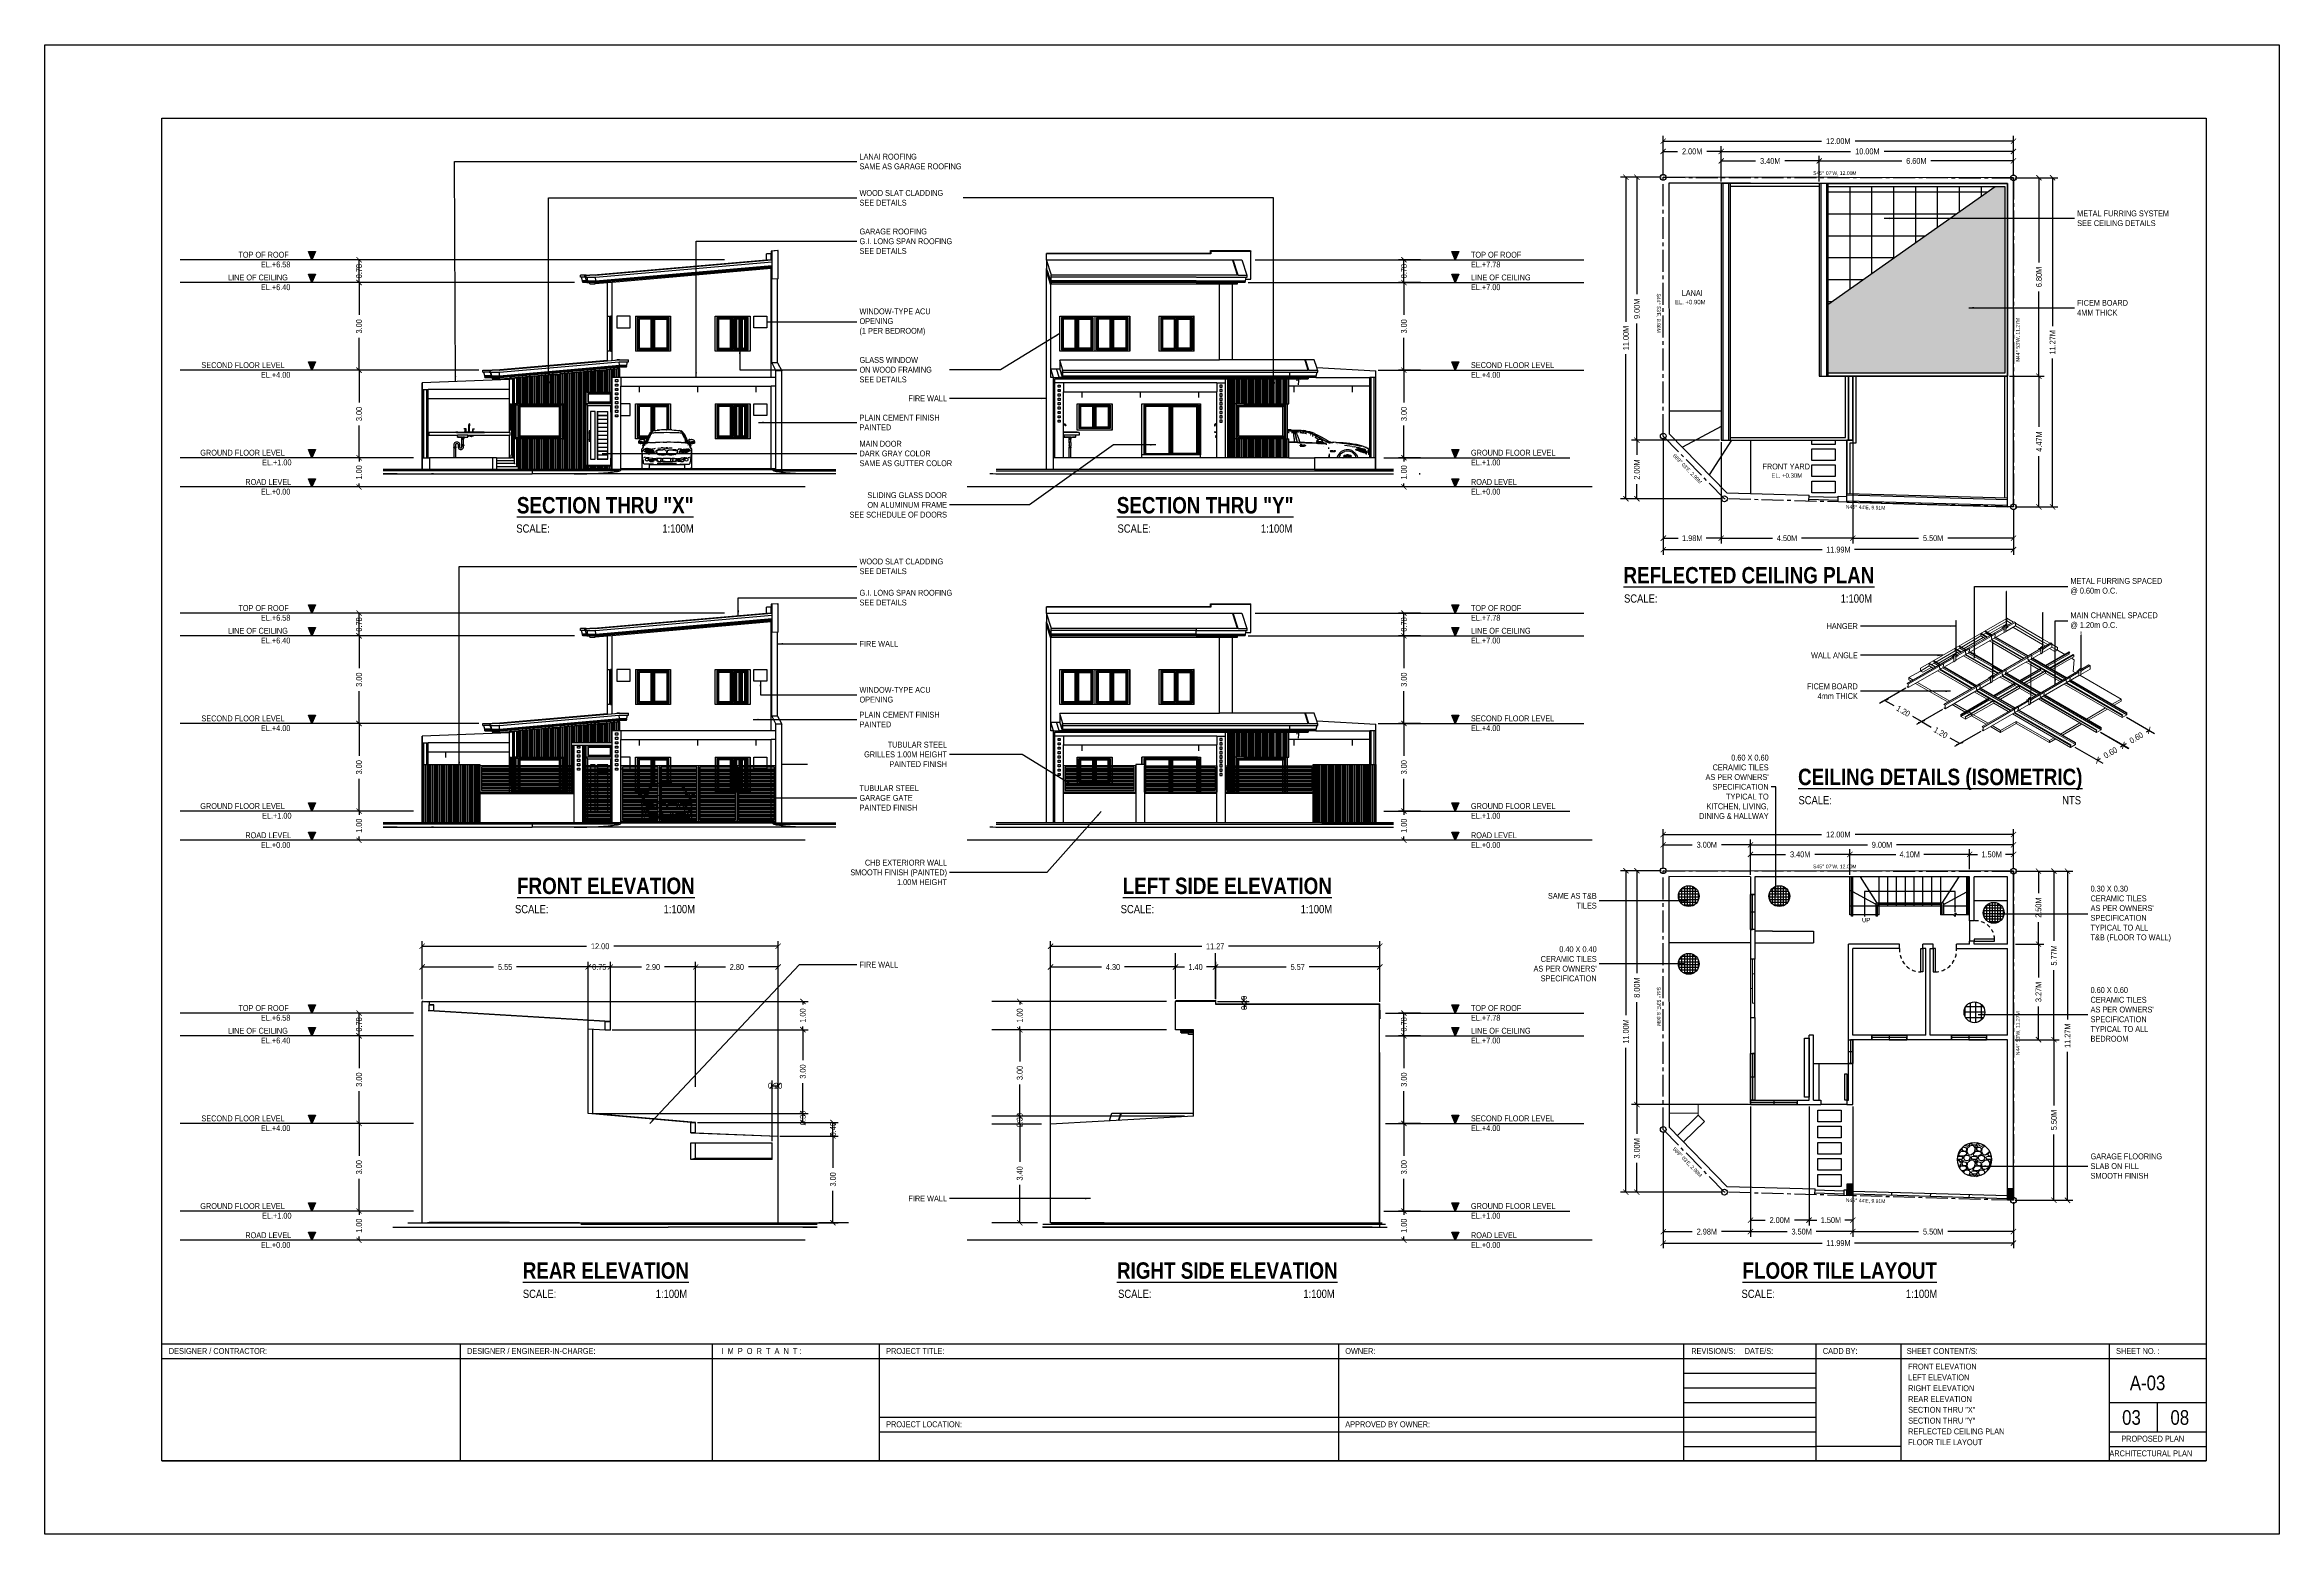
# Model space of a CAD drawing. Header units: inches. Extents: x 7263 to 14962, y 1317 to 2926.
# Drawn here: x 7415.7 to 7492.2, y 1470.1 to 1521.1 of the extents above; entities that cross this region are included whole.
import ezdxf

# ---------------------------------------------------------------- set-up
doc = ezdxf.new("R2010")
doc.units = ezdxf.units.IN
doc.header["$MEASUREMENT"] = 0
doc.linetypes.add('CENTER2', pattern=[1.125, 0.75, -0.125, 0.125, -0.125])
doc.linetypes.add('HIDDEN2', pattern=[0.1875, 0.125, -0.0625])
for name, color, linetype, lineweight in [('.13', 251, 'Continuous', 13), ('.20', 250, 'Continuous', 15), ('.25', 250, 'Continuous', 25), ('0.25', 250, 'Continuous', 25), ('A-COLSENM', 4, 'Continuous', 9), ('Muebles', 2, 'Continuous', 0)]:
    doc.layers.add(name, color=color, linetype=linetype, lineweight=lineweight)
for name, color, linetype in [('Layer1', 1, 'Continuous'), ('Layer2', 2, 'Continuous'), ('Layer3', 3, 'Continuous'), ('Layer4', 4, 'Continuous'), ('Layer6', 6, 'Continuous'), ('Layer8', 8, 'Continuous'), ('PDF5_.00 CONTINUOUS', 7, 'Continuous'), ('PDF5_.1 CONTINUOUS', 7, 'Continuous'), ('PDF5_.13 CONTINUOUS', 7, 'Continuous'), ('text', 7, 'Continuous')]:
    doc.layers.add(name, color=color, linetype=linetype)
doc.styles.get("Standard").update_dxf_attribs({"font": ''})
doc.styles.get('Standard').set_extended_font_data('Tw Cen MT Condensed')
doc.dimstyles.new('ISOMETRIC -30', dxfattribs={"dimtxt": 0.2, "dimasz": 0.18, "dimexe": 0.18, "dimexo": 0.0625, "dimgap": 0.09, "dimtad": 0, "dimzin": 0, "dimdsep": 46, "dimtxsty": 'Standard', "dimblk": 'ARCHTICK', "dimcen": 0.09, "dimclrd": 8, "dimclre": 8, "dimclrt": 2, "dimadec": 0, "dimazin": 0, "dimtfac": 1, "dimtofl": 0, "dimtmove": 0, "dimatfit": 3, "dimfxl": 1, "dimtolj": 1, "dimtzin": 0, "dimarcsym": 0})
doc.dimstyles.get("Standard").update_dxf_attribs({"dimtxt": 0.2, "dimasz": 0.18, "dimexe": 0.18, "dimexo": 0.0625, "dimgap": 0.09, "dimtad": 0, "dimzin": 0, "dimdsep": 46, "dimtxsty": 'Standard', "dimblk": 'ARCHTICK', "dimcen": 0.09, "dimclrd": 8, "dimclre": 8, "dimclrt": 2, "dimadec": 0, "dimazin": 0, "dimtfac": 1, "dimtofl": 0, "dimtmove": 0, "dimatfit": 3, "dimfxl": 1, "dimtolj": 1, "dimtzin": 0, "dimarcsym": 0})

# ---------------------------------------------------------------- blocks, each defined once
blk = doc.blocks.new('W1')
at = {"layer": 'text'}
for p, q in [((7206.164, 1425.36), (7206.164, 1426.21)), ((7206.164, 1426.21), (7207.361, 1426.21)), ((7206.224, 1426.16), (7206.224, 1425.36)), ((7206.224, 1426.16), (7206.761, 1426.16)), ((7206.724, 1426.13), (7206.262, 1426.13)), ((7206.262, 1426.13), (7206.262, 1425.39)), ((7206.699, 1426.11), (7206.287, 1426.11)), ((7206.287, 1426.11), (7206.287, 1425.41)), ((7206.699, 1425.41), (7206.699, 1426.11)), ((7206.724, 1425.39), (7206.724, 1426.13)), ((7206.761, 1425.36), (7206.761, 1426.16)), ((7206.761, 1426.16), (7207.298, 1426.16)), ((7206.798, 1426.13), (7207.26, 1426.13)), ((7206.798, 1425.39), (7206.798, 1426.13)), ((7206.823, 1425.41), (7206.823, 1426.11)), ((7206.823, 1426.11), (7207.235, 1426.11)), ((7207.235, 1426.11), (7207.235, 1425.41)), ((7207.26, 1426.13), (7207.26, 1425.39)), ((7207.298, 1426.16), (7207.298, 1425.36)), ((7207.298, 1426.16), (7207.299, 1426.16)), ((7207.299, 1426.16), (7207.299, 1425.36)), ((7207.361, 1425.36), (7207.361, 1426.21)), ((7207.361, 1426.21), (7207.363, 1426.21)), ((7207.363, 1426.21), (7207.363, 1425.36)), ((7206.761, 1425.36), (7206.224, 1425.36)), ((7206.262, 1425.39), (7206.724, 1425.39)), ((7206.287, 1425.41), (7206.699, 1425.41)), ((7207.298, 1425.36), (7206.761, 1425.36)), ((7207.26, 1425.39), (7206.798, 1425.39)), ((7207.235, 1425.41), (7206.823, 1425.41)), ((7207.299, 1425.36), (7207.298, 1425.36))]:
    blk.add_line(p, q, dxfattribs=at)
blk = doc.blocks.new('_ArchTick')
at = {"color": 0, "linetype": 'ByBlock', "const_width": 0.15}
blk.add_lwpolyline([(-0.5, -0.5), (0.5, 0.5)], dxfattribs=at)
blk = doc.blocks.new('*D279')
at = {"layer": 'Defpoints', "color": 0, "transparency": 16777216}
for p in [(7426.457, 1509.973), (7427.09, 1509.973), (7427.09, 1506.973)]:
    blk.add_point(p, dxfattribs=at)
at = {"layer": 'Layer6', "color": 8, "lineweight": -2, "transparency": 16777216}
for p, q in [((7427.027, 1509.973), (7426.277, 1509.973)), ((7426.457, 1509.973), (7426.457, 1508.868)), ((7426.457, 1506.973), (7426.457, 1508.079)), ((7427.027, 1506.973), (7426.277, 1506.973))]:
    blk.add_line(p, q, dxfattribs=at)
at = {"layer": 'Layer6', "color": 8, "lineweight": -2, "transparency": 16777216, "xscale": 0.18, "yscale": 0.18, "zscale": 0.18}
for p, rotation in [((7426.457, 1509.973), 90), ((7426.457, 1506.973), 270)]:
    blk.add_blockref('_ArchTick', p, dxfattribs=dict(at, rotation=rotation))
at = {"layer": 'Layer6', "color": 2, "transparency": 16777216, "insert": (7426.457, 1508.473), "char_height": 0.2, "attachment_point": 5, "rotation": 90}
blk.add_mtext('\\A1;3.00', dxfattribs=at)
blk = doc.blocks.new('*D277')
at = {"layer": 'Defpoints', "color": 0, "transparency": 16777216}
for p in [(7426.457, 1512.973), (7427.09, 1512.973), (7427.09, 1509.973)]:
    blk.add_point(p, dxfattribs=at)
at = {"layer": 'Layer6', "color": 8, "lineweight": -2, "transparency": 16777216}
for p, q in [((7427.027, 1512.973), (7426.277, 1512.973)), ((7426.457, 1512.973), (7426.457, 1511.868)), ((7426.457, 1509.973), (7426.457, 1511.079)), ((7427.027, 1509.973), (7426.277, 1509.973))]:
    blk.add_line(p, q, dxfattribs=at)
at = {"layer": 'Layer6', "color": 8, "lineweight": -2, "transparency": 16777216, "xscale": 0.18, "yscale": 0.18, "zscale": 0.18}
for p, rotation in [((7426.457, 1512.973), 90), ((7426.457, 1509.973), 270)]:
    blk.add_blockref('_ArchTick', p, dxfattribs=dict(at, rotation=rotation))
at = {"layer": 'Layer6', "color": 2, "transparency": 16777216, "insert": (7426.457, 1511.473), "char_height": 0.2, "attachment_point": 5, "rotation": 90}
blk.add_mtext('\\A1;3.00', dxfattribs=at)
blk = doc.blocks.new('*D278')
at = {"layer": 'Defpoints', "color": 0, "transparency": 16777216}
for p in [(7426.457, 1513.752), (7427.09, 1513.752), (7427.09, 1512.973)]:
    blk.add_point(p, dxfattribs=at)
at = {"layer": 'Layer6', "color": 8, "lineweight": -2, "transparency": 16777216}
for p, q in [((7427.027, 1513.752), (7426.277, 1513.752)), ((7426.457, 1512.973), (7426.457, 1513.752)), ((7427.027, 1512.973), (7426.277, 1512.973))]:
    blk.add_line(p, q, dxfattribs=at)
at = {"layer": 'Layer6', "color": 8, "lineweight": -2, "transparency": 16777216, "xscale": 0.18, "yscale": 0.18, "zscale": 0.18}
for p, rotation in [((7426.457, 1513.752), 90), ((7426.457, 1512.973), 270)]:
    blk.add_blockref('_ArchTick', p, dxfattribs=dict(at, rotation=rotation))
at = {"layer": 'Layer6', "color": 2, "transparency": 16777216, "insert": (7426.457, 1513.363), "char_height": 0.2, "attachment_point": 5, "rotation": 90}
blk.add_mtext('\\A1;0.78', dxfattribs=at)
blk = doc.blocks.new('*D280')
at = {"layer": 'Defpoints', "color": 0, "transparency": 16777216}
for p in [(7462.228, 1509.973), (7462.86, 1509.973), (7462.86, 1506.973)]:
    blk.add_point(p, dxfattribs=at)
at = {"layer": 'Layer6', "color": 8, "lineweight": -2, "transparency": 16777216}
for p, q in [((7462.798, 1509.973), (7462.048, 1509.973)), ((7462.228, 1509.973), (7462.228, 1508.868)), ((7462.228, 1506.973), (7462.228, 1508.079)), ((7462.798, 1506.973), (7462.048, 1506.973))]:
    blk.add_line(p, q, dxfattribs=at)
at = {"layer": 'Layer6', "color": 8, "lineweight": -2, "transparency": 16777216, "xscale": 0.18, "yscale": 0.18, "zscale": 0.18}
for p, rotation in [((7462.228, 1509.973), 90), ((7462.228, 1506.973), 270)]:
    blk.add_blockref('_ArchTick', p, dxfattribs=dict(at, rotation=rotation))
at = {"layer": 'Layer6', "color": 2, "transparency": 16777216, "insert": (7462.228, 1508.473), "char_height": 0.2, "attachment_point": 5, "rotation": 90}
blk.add_mtext('\\A1;3.00', dxfattribs=at)
blk = doc.blocks.new('*D281')
at = {"layer": 'Defpoints', "color": 0, "transparency": 16777216}
for p in [(7462.228, 1512.973), (7462.86, 1512.973), (7462.86, 1509.973)]:
    blk.add_point(p, dxfattribs=at)
at = {"layer": 'Layer6', "color": 8, "lineweight": -2, "transparency": 16777216}
for p, q in [((7462.798, 1512.973), (7462.048, 1512.973)), ((7462.228, 1512.973), (7462.228, 1511.868)), ((7462.228, 1509.973), (7462.228, 1511.079)), ((7462.798, 1509.973), (7462.048, 1509.973))]:
    blk.add_line(p, q, dxfattribs=at)
at = {"layer": 'Layer6', "color": 8, "lineweight": -2, "transparency": 16777216, "xscale": 0.18, "yscale": 0.18, "zscale": 0.18}
for p, rotation in [((7462.228, 1512.973), 90), ((7462.228, 1509.973), 270)]:
    blk.add_blockref('_ArchTick', p, dxfattribs=dict(at, rotation=rotation))
at = {"layer": 'Layer6', "color": 2, "transparency": 16777216, "insert": (7462.228, 1511.473), "char_height": 0.2, "attachment_point": 5, "rotation": 90}
blk.add_mtext('\\A1;3.00', dxfattribs=at)
blk = doc.blocks.new('*D282')
at = {"layer": 'Defpoints', "color": 0, "transparency": 16777216}
for p in [(7462.228, 1513.752), (7462.86, 1513.752), (7462.86, 1512.973)]:
    blk.add_point(p, dxfattribs=at)
at = {"layer": 'Layer6', "color": 8, "lineweight": -2, "transparency": 16777216}
for p, q in [((7462.798, 1513.752), (7462.048, 1513.752)), ((7462.228, 1512.973), (7462.228, 1513.752)), ((7462.798, 1512.973), (7462.048, 1512.973))]:
    blk.add_line(p, q, dxfattribs=at)
at = {"layer": 'Layer6', "color": 8, "lineweight": -2, "transparency": 16777216, "xscale": 0.18, "yscale": 0.18, "zscale": 0.18}
for p, rotation in [((7462.228, 1513.752), 90), ((7462.228, 1512.973), 270)]:
    blk.add_blockref('_ArchTick', p, dxfattribs=dict(at, rotation=rotation))
at = {"layer": 'Layer6', "color": 2, "transparency": 16777216, "insert": (7462.228, 1513.363), "char_height": 0.2, "attachment_point": 5, "rotation": 90}
blk.add_mtext('\\A1;0.78', dxfattribs=at)
blk = doc.blocks.new('*D283')
at = {"layer": 'Defpoints', "color": 0, "transparency": 16777216}
for p in [(7449.656, 1484.161), (7449.077, 1480.783), (7449.656, 1480.783)]:
    blk.add_point(p, dxfattribs=at)
at = {"layer": 'Layer6', "color": 8, "lineweight": -2, "transparency": 16777216}
for p, q in [((7449.593, 1484.161), (7448.897, 1484.161)), ((7449.077, 1484.161), (7449.077, 1482.867)), ((7449.077, 1480.783), (7449.077, 1482.077)), ((7449.593, 1480.783), (7448.897, 1480.783))]:
    blk.add_line(p, q, dxfattribs=at)
at = {"layer": 'Layer6', "color": 8, "lineweight": -2, "transparency": 16777216, "xscale": 0.18, "yscale": 0.18, "zscale": 0.18}
for p, rotation in [((7449.077, 1484.161), 90), ((7449.077, 1480.783), 270)]:
    blk.add_blockref('_ArchTick', p, dxfattribs=dict(at, rotation=rotation))
at = {"layer": 'Layer6', "color": 2, "transparency": 16777216, "insert": (7449.077, 1482.472), "char_height": 0.2, "attachment_point": 5, "rotation": 90}
blk.add_mtext('\\A1;3.40', dxfattribs=at)
blk = doc.blocks.new('*D284')
at = {"layer": 'Defpoints', "color": 0, "transparency": 16777216}
for p in [(7449.077, 1484.429), (7449.656, 1484.429), (7449.656, 1484.161)]:
    blk.add_point(p, dxfattribs=at)
at = {"layer": 'Layer6', "color": 8, "lineweight": -2, "transparency": 16777216}
for p, q in [((7449.593, 1484.429), (7448.897, 1484.429)), ((7449.593, 1484.161), (7448.897, 1484.161)), ((7449.077, 1484.161), (7449.077, 1484.429))]:
    blk.add_line(p, q, dxfattribs=at)
at = {"layer": 'Layer6', "color": 8, "lineweight": -2, "transparency": 16777216, "xscale": 0.18, "yscale": 0.18, "zscale": 0.18}
for p, rotation in [((7449.077, 1484.429), 90), ((7449.077, 1484.161), 270)]:
    blk.add_blockref('_ArchTick', p, dxfattribs=dict(at, rotation=rotation))
at = {"layer": 'Layer6', "color": 2, "transparency": 16777216, "insert": (7449.077, 1484.295), "char_height": 0.2, "attachment_point": 5, "rotation": 90}
blk.add_mtext('\\A1;0.30', dxfattribs=at)
blk = doc.blocks.new('*D285')
at = {"layer": 'Defpoints', "color": 0, "transparency": 16777216}
for p in [(7449.077, 1487.393), (7449.656, 1487.393), (7449.656, 1484.429)]:
    blk.add_point(p, dxfattribs=at)
at = {"layer": 'Layer6', "color": 8, "lineweight": -2, "transparency": 16777216}
for p, q in [((7449.593, 1487.393), (7448.897, 1487.393)), ((7449.077, 1487.393), (7449.077, 1486.305)), ((7449.077, 1484.429), (7449.077, 1485.516)), ((7449.593, 1484.429), (7448.897, 1484.429))]:
    blk.add_line(p, q, dxfattribs=at)
at = {"layer": 'Layer6', "color": 8, "lineweight": -2, "transparency": 16777216, "xscale": 0.18, "yscale": 0.18, "zscale": 0.18}
for p, rotation in [((7449.077, 1487.393), 90), ((7449.077, 1484.429), 270)]:
    blk.add_blockref('_ArchTick', p, dxfattribs=dict(at, rotation=rotation))
at = {"layer": 'Layer6', "color": 2, "transparency": 16777216, "insert": (7449.077, 1485.911), "char_height": 0.2, "attachment_point": 5, "rotation": 90}
blk.add_mtext('\\A1;3.00', dxfattribs=at)
blk = doc.blocks.new('*D286')
at = {"layer": 'Defpoints', "color": 0, "transparency": 16777216}
for p in [(7449.077, 1488.361), (7449.656, 1488.361), (7449.656, 1487.393)]:
    blk.add_point(p, dxfattribs=at)
at = {"layer": 'Layer6', "color": 8, "lineweight": -2, "transparency": 16777216}
for p, q in [((7449.593, 1488.361), (7448.897, 1488.361)), ((7449.077, 1488.361), (7449.077, 1488.252)), ((7449.593, 1487.393), (7448.897, 1487.393)), ((7449.077, 1487.393), (7449.077, 1487.501))]:
    blk.add_line(p, q, dxfattribs=at)
at = {"layer": 'Layer6', "color": 8, "lineweight": -2, "transparency": 16777216, "xscale": 0.18, "yscale": 0.18, "zscale": 0.18}
for p, rotation in [((7449.077, 1488.361), 90), ((7449.077, 1487.393), 270)]:
    blk.add_blockref('_ArchTick', p, dxfattribs=dict(at, rotation=rotation))
at = {"layer": 'Layer6', "color": 2, "transparency": 16777216, "insert": (7449.077, 1487.877), "char_height": 0.2, "attachment_point": 5, "rotation": 90}
blk.add_mtext('\\A1;1.00', dxfattribs=at)
blk = doc.blocks.new('*D287')
at = {"layer": 'Defpoints', "color": 0, "transparency": 16777216}
for p in [(7450.131, 1489.539), (7450.131, 1488.684), (7454.409, 1488.684)]:
    blk.add_point(p, dxfattribs=at)
at = {"layer": 'Layer6', "color": 8, "lineweight": -2, "transparency": 16777216}
for p, q in [((7450.131, 1488.746), (7450.131, 1489.719)), ((7450.131, 1489.539), (7451.875, 1489.539)), ((7454.409, 1489.539), (7452.665, 1489.539)), ((7454.409, 1488.746), (7454.409, 1489.719))]:
    blk.add_line(p, q, dxfattribs=at)
at = {"layer": 'Layer6', "color": 8, "lineweight": -2, "transparency": 16777216, "xscale": 0.18, "yscale": 0.18, "zscale": 0.18, "rotation": 180}
blk.add_blockref('_ArchTick', (7450.131, 1489.539), dxfattribs=at)
at = {"layer": 'Layer6', "color": 8, "lineweight": -2, "transparency": 16777216, "xscale": 0.18, "yscale": 0.18, "zscale": 0.18}
blk.add_blockref('_ArchTick', (7454.409, 1489.539), dxfattribs=at)
at = {"layer": 'Layer6', "color": 2, "transparency": 16777216, "insert": (7452.27, 1489.539), "char_height": 0.2, "attachment_point": 5}
blk.add_mtext('\\A1;4.30', dxfattribs=at)
blk = doc.blocks.new('*D288')
at = {"layer": 'Defpoints', "color": 0, "transparency": 16777216}
for p in [(7455.778, 1489.539), (7454.409, 1488.684), (7455.778, 1488.684)]:
    blk.add_point(p, dxfattribs=at)
at = {"layer": 'Layer6', "color": 8, "lineweight": -2, "transparency": 16777216}
for p, q in [((7454.409, 1488.746), (7454.409, 1489.719)), ((7454.409, 1489.539), (7454.718, 1489.539)), ((7455.778, 1489.539), (7455.469, 1489.539)), ((7455.778, 1488.746), (7455.778, 1489.719))]:
    blk.add_line(p, q, dxfattribs=at)
at = {"layer": 'Layer6', "color": 8, "lineweight": -2, "transparency": 16777216, "xscale": 0.18, "yscale": 0.18, "zscale": 0.18, "rotation": 180}
blk.add_blockref('_ArchTick', (7454.409, 1489.539), dxfattribs=at)
at = {"layer": 'Layer6', "color": 8, "lineweight": -2, "transparency": 16777216, "xscale": 0.18, "yscale": 0.18, "zscale": 0.18}
blk.add_blockref('_ArchTick', (7455.778, 1489.539), dxfattribs=at)
at = {"layer": 'Layer6', "color": 2, "transparency": 16777216, "insert": (7455.094, 1489.539), "char_height": 0.2, "attachment_point": 5}
blk.add_mtext('\\A1;1.40', dxfattribs=at)
blk = doc.blocks.new('*D289')
at = {"layer": 'Defpoints', "color": 0, "transparency": 16777216}
for p in [(7455.778, 1488.361), (7455.778, 1488.261), (7456.754, 1488.261)]:
    blk.add_point(p, dxfattribs=at)
at = {"layer": 'Layer6', "color": 8, "lineweight": -2, "transparency": 16777216}
for p, q in [((7455.841, 1488.361), (7456.934, 1488.361)), ((7455.841, 1488.261), (7456.934, 1488.261)), ((7456.754, 1488.361), (7456.754, 1488.541)), ((7456.754, 1488.261), (7456.754, 1488.081))]:
    blk.add_line(p, q, dxfattribs=at)
at = {"layer": 'Layer6', "color": 8, "lineweight": -2, "transparency": 16777216, "xscale": 0.18, "yscale": 0.18, "zscale": 0.18}
for p, rotation in [((7456.754, 1488.361), 270), ((7456.754, 1488.261), 90)]:
    blk.add_blockref('_ArchTick', p, dxfattribs=dict(at, rotation=rotation))
at = {"layer": 'Layer6', "color": 2, "transparency": 16777216, "insert": (7456.754, 1488.311), "char_height": 0.2, "attachment_point": 5, "rotation": 90}
blk.add_mtext('\\A1;0.10', dxfattribs=at)
blk = doc.blocks.new('*D290')
at = {"layer": 'Defpoints', "color": 0, "transparency": 16777216}
for p in [(7440.806, 1483.752), (7440.806, 1480.783), (7442.682, 1480.783)]:
    blk.add_point(p, dxfattribs=at)
at = {"layer": 'Layer6', "color": 8, "lineweight": -2, "transparency": 16777216}
for p, q in [((7440.868, 1483.752), (7442.862, 1483.752)), ((7442.682, 1483.752), (7442.682, 1482.662)), ((7442.682, 1480.783), (7442.682, 1481.873)), ((7440.868, 1480.783), (7442.862, 1480.783))]:
    blk.add_line(p, q, dxfattribs=at)
at = {"layer": 'Layer6', "color": 8, "lineweight": -2, "transparency": 16777216, "xscale": 0.18, "yscale": 0.18, "zscale": 0.18}
for p, rotation in [((7442.682, 1483.752), 90), ((7442.682, 1480.783), 270)]:
    blk.add_blockref('_ArchTick', p, dxfattribs=dict(at, rotation=rotation))
at = {"layer": 'Layer6', "color": 2, "transparency": 16777216, "insert": (7442.682, 1482.267), "char_height": 0.2, "attachment_point": 5, "rotation": 90}
blk.add_mtext('\\A1;3.00', dxfattribs=at)
blk = doc.blocks.new('*D291')
at = {"layer": 'Defpoints', "color": 0, "transparency": 16777216}
for p in [(7437.98, 1484.218), (7442.682, 1484.218), (7440.806, 1483.752)]:
    blk.add_point(p, dxfattribs=at)
at = {"layer": 'Layer6', "color": 8, "lineweight": -2, "transparency": 16777216}
for p, q in [((7438.042, 1484.218), (7442.862, 1484.218)), ((7442.682, 1483.752), (7442.682, 1484.218)), ((7440.868, 1483.752), (7442.862, 1483.752))]:
    blk.add_line(p, q, dxfattribs=at)
at = {"layer": 'Layer6', "color": 8, "lineweight": -2, "transparency": 16777216, "xscale": 0.18, "yscale": 0.18, "zscale": 0.18}
for p, rotation in [((7442.682, 1484.218), 90), ((7442.682, 1483.752), 270)]:
    blk.add_blockref('_ArchTick', p, dxfattribs=dict(at, rotation=rotation))
at = {"layer": 'Layer6', "color": 2, "transparency": 16777216, "insert": (7442.682, 1483.985), "char_height": 0.2, "attachment_point": 5, "rotation": 90}
blk.add_mtext('\\A1;0.40', dxfattribs=at)
blk = doc.blocks.new('*D292')
at = {"layer": 'Defpoints', "color": 0, "transparency": 16777216}
for p in [(7434.463, 1484.525), (7437.98, 1484.218), (7441.652, 1484.525)]:
    blk.add_point(p, dxfattribs=at)
at = {"layer": 'Layer6', "color": 8, "lineweight": -2, "transparency": 16777216}
for p, q in [((7434.526, 1484.525), (7441.832, 1484.525)), ((7438.042, 1484.218), (7441.832, 1484.218)), ((7441.652, 1484.218), (7441.652, 1484.525))]:
    blk.add_line(p, q, dxfattribs=at)
at = {"layer": 'Layer6', "color": 8, "lineweight": -2, "transparency": 16777216, "xscale": 0.18, "yscale": 0.18, "zscale": 0.18}
for p, rotation in [((7441.652, 1484.525), 90), ((7441.652, 1484.218), 270)]:
    blk.add_blockref('_ArchTick', p, dxfattribs=dict(at, rotation=rotation))
at = {"layer": 'Layer6', "color": 2, "transparency": 16777216, "insert": (7441.652, 1484.372), "char_height": 0.2, "attachment_point": 5, "rotation": 90}
blk.add_mtext('\\A1;0.30', dxfattribs=at)
blk = doc.blocks.new('*D293')
at = {"layer": 'Defpoints', "color": 0, "transparency": 16777216}
for p in [(7435.061, 1487.393), (7434.463, 1484.525), (7441.652, 1484.525)]:
    blk.add_point(p, dxfattribs=at)
at = {"layer": 'Layer6', "color": 8, "lineweight": -2, "transparency": 16777216}
for p, q in [((7435.123, 1487.393), (7441.832, 1487.393)), ((7441.652, 1487.393), (7441.652, 1486.354)), ((7441.652, 1484.525), (7441.652, 1485.564)), ((7434.526, 1484.525), (7441.832, 1484.525))]:
    blk.add_line(p, q, dxfattribs=at)
at = {"layer": 'Layer6', "color": 8, "lineweight": -2, "transparency": 16777216, "xscale": 0.18, "yscale": 0.18, "zscale": 0.18}
for p, rotation in [((7441.652, 1487.393), 90), ((7441.652, 1484.525), 270)]:
    blk.add_blockref('_ArchTick', p, dxfattribs=dict(at, rotation=rotation))
at = {"layer": 'Layer6', "color": 2, "transparency": 16777216, "insert": (7441.652, 1485.959), "char_height": 0.2, "attachment_point": 5, "rotation": 90}
blk.add_mtext('\\A1;3.00', dxfattribs=at)
blk = doc.blocks.new('*D294')
at = {"layer": 'Defpoints', "color": 0, "transparency": 16777216}
for p in [(7428.618, 1488.361), (7435.061, 1487.393), (7441.652, 1487.393)]:
    blk.add_point(p, dxfattribs=at)
at = {"layer": 'Layer6', "color": 8, "lineweight": -2, "transparency": 16777216}
for p, q in [((7428.681, 1488.361), (7441.832, 1488.361)), ((7441.652, 1488.361), (7441.652, 1488.252)), ((7435.123, 1487.393), (7441.832, 1487.393)), ((7441.652, 1487.393), (7441.652, 1487.501))]:
    blk.add_line(p, q, dxfattribs=at)
at = {"layer": 'Layer6', "color": 8, "lineweight": -2, "transparency": 16777216, "xscale": 0.18, "yscale": 0.18, "zscale": 0.18}
for p, rotation in [((7441.652, 1488.361), 90), ((7441.652, 1487.393), 270)]:
    blk.add_blockref('_ArchTick', p, dxfattribs=dict(at, rotation=rotation))
at = {"layer": 'Layer6', "color": 2, "transparency": 16777216, "insert": (7441.652, 1487.877), "char_height": 0.2, "attachment_point": 5, "rotation": 90}
blk.add_mtext('\\A1;1.00', dxfattribs=at)
blk = doc.blocks.new('*D295')
at = {"layer": 'Defpoints', "color": 0, "transparency": 16777216}
for p in [(7461.402, 1489.539), (7455.784, 1488.378), (7461.402, 1488.278)]:
    blk.add_point(p, dxfattribs=at)
at = {"layer": 'Layer6', "color": 8, "lineweight": -2, "transparency": 16777216}
for p, q in [((7455.784, 1488.441), (7455.784, 1489.719)), ((7455.784, 1489.539), (7458.198, 1489.539)), ((7461.402, 1489.539), (7458.988, 1489.539)), ((7461.402, 1488.341), (7461.402, 1489.719))]:
    blk.add_line(p, q, dxfattribs=at)
at = {"layer": 'Layer6', "color": 8, "lineweight": -2, "transparency": 16777216, "xscale": 0.18, "yscale": 0.18, "zscale": 0.18, "rotation": 180}
blk.add_blockref('_ArchTick', (7455.784, 1489.539), dxfattribs=at)
at = {"layer": 'Layer6', "color": 8, "lineweight": -2, "transparency": 16777216, "xscale": 0.18, "yscale": 0.18, "zscale": 0.18}
blk.add_blockref('_ArchTick', (7461.402, 1489.539), dxfattribs=at)
at = {"layer": 'Layer6', "color": 2, "transparency": 16777216, "insert": (7458.593, 1489.539), "char_height": 0.2, "attachment_point": 5}
blk.add_mtext('\\A1;5.57', dxfattribs=at)
blk = doc.blocks.new('*D296')
at = {"layer": 'Defpoints', "color": 0, "transparency": 16777216}
for p in [(7450.131, 1490.249), (7461.402, 1488.278), (7450.131, 1487.785)]:
    blk.add_point(p, dxfattribs=at)
at = {"layer": 'Layer6', "color": 8, "lineweight": -2, "transparency": 16777216}
for p, q in [((7450.131, 1487.847), (7450.131, 1490.429)), ((7450.131, 1490.249), (7455.314, 1490.249)), ((7461.402, 1490.249), (7456.218, 1490.249)), ((7461.402, 1488.341), (7461.402, 1490.429))]:
    blk.add_line(p, q, dxfattribs=at)
at = {"layer": 'Layer6', "color": 8, "lineweight": -2, "transparency": 16777216, "xscale": 0.18, "yscale": 0.18, "zscale": 0.18, "rotation": 180}
blk.add_blockref('_ArchTick', (7450.131, 1490.249), dxfattribs=at)
at = {"layer": 'Layer6', "color": 8, "lineweight": -2, "transparency": 16777216, "xscale": 0.18, "yscale": 0.18, "zscale": 0.18}
blk.add_blockref('_ArchTick', (7461.402, 1490.249), dxfattribs=at)
at = {"layer": 'Layer6', "color": 2, "transparency": 16777216, "insert": (7455.766, 1490.249), "char_height": 0.2, "attachment_point": 5}
blk.add_mtext('\\A1;11.27', dxfattribs=at)
blk = doc.blocks.new('*D297')
at = {"layer": 'Defpoints', "color": 0, "transparency": 16777216}
for p in [(7428.618, 1490.249), (7428.618, 1488.378), (7440.806, 1484.904)]:
    blk.add_point(p, dxfattribs=at)
at = {"layer": 'Layer6', "color": 8, "lineweight": -2, "transparency": 16777216}
for p, q in [((7428.618, 1488.441), (7428.618, 1490.429)), ((7428.618, 1490.249), (7434.241, 1490.249)), ((7440.806, 1490.249), (7435.183, 1490.249)), ((7440.806, 1484.966), (7440.806, 1490.429))]:
    blk.add_line(p, q, dxfattribs=at)
at = {"layer": 'Layer6', "color": 8, "lineweight": -2, "transparency": 16777216, "xscale": 0.18, "yscale": 0.18, "zscale": 0.18, "rotation": 180}
blk.add_blockref('_ArchTick', (7428.618, 1490.249), dxfattribs=at)
at = {"layer": 'Layer6', "color": 8, "lineweight": -2, "transparency": 16777216, "xscale": 0.18, "yscale": 0.18, "zscale": 0.18}
blk.add_blockref('_ArchTick', (7440.806, 1490.249), dxfattribs=at)
at = {"layer": 'Layer6', "color": 2, "transparency": 16777216, "insert": (7434.712, 1490.249), "char_height": 0.2, "attachment_point": 5}
blk.add_mtext('\\A1;12.00', dxfattribs=at)
blk = doc.blocks.new('*D298')
at = {"layer": 'Defpoints', "color": 0, "transparency": 16777216}
for p in [(7437.98, 1489.539), (7437.98, 1485.369), (7440.806, 1484.904)]:
    blk.add_point(p, dxfattribs=at)
at = {"layer": 'Layer6', "color": 8, "lineweight": -2, "transparency": 16777216}
for p, q in [((7437.98, 1485.432), (7437.98, 1489.719)), ((7437.98, 1489.539), (7438.998, 1489.539)), ((7440.806, 1489.539), (7439.788, 1489.539)), ((7440.806, 1484.966), (7440.806, 1489.719))]:
    blk.add_line(p, q, dxfattribs=at)
at = {"layer": 'Layer6', "color": 8, "lineweight": -2, "transparency": 16777216, "xscale": 0.18, "yscale": 0.18, "zscale": 0.18, "rotation": 180}
blk.add_blockref('_ArchTick', (7437.98, 1489.539), dxfattribs=at)
at = {"layer": 'Layer6', "color": 8, "lineweight": -2, "transparency": 16777216, "xscale": 0.18, "yscale": 0.18, "zscale": 0.18}
blk.add_blockref('_ArchTick', (7440.806, 1489.539), dxfattribs=at)
at = {"layer": 'Layer6', "color": 2, "transparency": 16777216, "insert": (7439.393, 1489.539), "char_height": 0.2, "attachment_point": 5}
blk.add_mtext('\\A1;2.80', dxfattribs=at)
blk = doc.blocks.new('*D299')
at = {"layer": 'Defpoints', "color": 0, "transparency": 16777216}
for p in [(7435.061, 1489.539), (7435.061, 1487.532), (7437.98, 1485.369)]:
    blk.add_point(p, dxfattribs=at)
at = {"layer": 'Layer6', "color": 8, "lineweight": -2, "transparency": 16777216}
for p, q in [((7435.061, 1487.594), (7435.061, 1489.719)), ((7435.061, 1489.539), (7436.126, 1489.539)), ((7437.98, 1489.539), (7436.915, 1489.539)), ((7437.98, 1485.432), (7437.98, 1489.719))]:
    blk.add_line(p, q, dxfattribs=at)
at = {"layer": 'Layer6', "color": 8, "lineweight": -2, "transparency": 16777216, "xscale": 0.18, "yscale": 0.18, "zscale": 0.18, "rotation": 180}
blk.add_blockref('_ArchTick', (7435.061, 1489.539), dxfattribs=at)
at = {"layer": 'Layer6', "color": 8, "lineweight": -2, "transparency": 16777216, "xscale": 0.18, "yscale": 0.18, "zscale": 0.18}
blk.add_blockref('_ArchTick', (7437.98, 1489.539), dxfattribs=at)
at = {"layer": 'Layer6', "color": 2, "transparency": 16777216, "insert": (7436.52, 1489.539), "char_height": 0.2, "attachment_point": 5}
blk.add_mtext('\\A1;2.90', dxfattribs=at)
blk = doc.blocks.new('*D300')
at = {"layer": 'Defpoints', "color": 0, "transparency": 16777216}
for p in [(7434.3, 1489.539), (7434.3, 1487.443), (7435.061, 1487.532)]:
    blk.add_point(p, dxfattribs=at)
at = {"layer": 'Layer6', "color": 8, "lineweight": -2, "transparency": 16777216}
for p, q in [((7434.3, 1487.506), (7434.3, 1489.719)), ((7435.061, 1489.539), (7434.3, 1489.539)), ((7435.061, 1487.594), (7435.061, 1489.719))]:
    blk.add_line(p, q, dxfattribs=at)
at = {"layer": 'Layer6', "color": 8, "lineweight": -2, "transparency": 16777216, "xscale": 0.18, "yscale": 0.18, "zscale": 0.18, "rotation": 180}
blk.add_blockref('_ArchTick', (7434.3, 1489.539), dxfattribs=at)
at = {"layer": 'Layer6', "color": 8, "lineweight": -2, "transparency": 16777216, "xscale": 0.18, "yscale": 0.18, "zscale": 0.18}
blk.add_blockref('_ArchTick', (7435.061, 1489.539), dxfattribs=at)
at = {"layer": 'Layer6', "color": 2, "transparency": 16777216, "insert": (7434.681, 1489.539), "char_height": 0.2, "attachment_point": 5}
blk.add_mtext('\\A1;0.75', dxfattribs=at)
blk = doc.blocks.new('*D301')
at = {"layer": 'Defpoints', "color": 0, "transparency": 16777216}
for p in [(7428.618, 1489.539), (7428.618, 1488.378), (7434.3, 1487.276)]:
    blk.add_point(p, dxfattribs=at)
at = {"layer": 'Layer6', "color": 8, "lineweight": -2, "transparency": 16777216}
for p, q in [((7428.618, 1488.441), (7428.618, 1489.719)), ((7428.618, 1489.539), (7431.065, 1489.539)), ((7434.3, 1489.539), (7431.854, 1489.539)), ((7434.3, 1487.338), (7434.3, 1489.719))]:
    blk.add_line(p, q, dxfattribs=at)
at = {"layer": 'Layer6', "color": 8, "lineweight": -2, "transparency": 16777216, "xscale": 0.18, "yscale": 0.18, "zscale": 0.18, "rotation": 180}
blk.add_blockref('_ArchTick', (7428.618, 1489.539), dxfattribs=at)
at = {"layer": 'Layer6', "color": 8, "lineweight": -2, "transparency": 16777216, "xscale": 0.18, "yscale": 0.18, "zscale": 0.18}
blk.add_blockref('_ArchTick', (7434.3, 1489.539), dxfattribs=at)
at = {"layer": 'Layer6', "color": 2, "transparency": 16777216, "insert": (7431.459, 1489.539), "char_height": 0.2, "attachment_point": 5}
blk.add_mtext('\\A1;5.55', dxfattribs=at)
blk = doc.blocks.new('*D302')
at = {"layer": 'Defpoints', "color": 0, "transparency": 16777216}
for p in [(7440.806, 1485.472), (7440.6, 1483.518), (7440.806, 1483.518)]:
    blk.add_point(p, dxfattribs=at)
at = {"layer": 'Layer6', "color": 8, "lineweight": -2, "transparency": 16777216}
for p, q in [((7440.6, 1483.58), (7440.6, 1485.652)), ((7440.806, 1483.58), (7440.806, 1485.652)), ((7440.6, 1485.472), (7440.806, 1485.472))]:
    blk.add_line(p, q, dxfattribs=at)
at = {"layer": 'Layer6', "color": 8, "lineweight": -2, "transparency": 16777216, "xscale": 0.18, "yscale": 0.18, "zscale": 0.18, "rotation": 180}
blk.add_blockref('_ArchTick', (7440.6, 1485.472), dxfattribs=at)
at = {"layer": 'Layer6', "color": 8, "lineweight": -2, "transparency": 16777216, "xscale": 0.18, "yscale": 0.18, "zscale": 0.18}
blk.add_blockref('_ArchTick', (7440.806, 1485.472), dxfattribs=at)
at = {"layer": 'Layer6', "color": 2, "transparency": 16777216, "insert": (7440.703, 1485.472), "char_height": 0.2, "attachment_point": 5}
blk.add_mtext('\\A1;0.20', dxfattribs=at)
blk = doc.blocks.new('lot')
at = {"layer": 'Layer3', "linetype": 'CENTER2'}
blk.add_lwpolyline([(7106.756, 1445.657), (7106.77, 1434.387), (7096.873, 1434.655), (7094.777, 1436.797), (7094.762, 1445.657)], close=True, dxfattribs=at)
at = {"layer": 'Layer4'}
for centre in [(7094.762, 1445.657), (7106.756, 1445.657), (7094.777, 1436.797), (7096.873, 1434.655), (7106.77, 1434.387)]:
    blk.add_circle(centre, 0.1, dxfattribs=at)
at = {"layer": 'Layer3', "insert": (7099.896, 1445.873), "char_height": 0.125, "attachment_point": 1}
blk.add_mtext_dynamic_manual_height_columns("{\\fTechnicLite|b0|i0|c2|p2;S45%%D 07'W, 12.00M}", width=3.85486, gutter_width=1, heights=[0], dxfattribs=at)
at = {"layer": 'Layer3', "char_height": 0.125, "attachment_point": 1}
for s, insert, rotation in [("{\\fTechnicLite|b0|i0|c2|p2;S44%%D 53'E, 8.86M}", (7094.677, 1441.68), 270.10192), ("{\\fTechnicLite|b0|i0|c2|p2;N44%%D 53'W, 11.27M}", (7106.852, 1439.361), 90.06859), ("{\\fTechnicLite|b0|i0|c2|p2;S89%%D 03'E, 2.99M}", (7095.18, 1436.207), 314.23526), ("{\\fTechnicLite|b0|i0|c2|p2;N46%%D 44'E, 9.91M}", (7101.031, 1434.448), 358.45192)]:
    blk.add_mtext_dynamic_manual_height_columns(s, width=3.85486, gutter_width=1, heights=[0], dxfattribs=dict(at, insert=insert, rotation=rotation))
blk = doc.blocks.new('*D310')
at = {"layer": 'Defpoints', "color": 0, "transparency": 16777216}
for p in [(7482.896, 1509.765), (7483.968, 1509.765), (7483.096, 1505.291)]:
    blk.add_point(p, dxfattribs=at)
at = {"layer": 'Layer3', "color": 8, "lineweight": -2, "transparency": 16777216}
for p, q in [((7482.959, 1509.765), (7484.148, 1509.765)), ((7483.968, 1509.765), (7483.968, 1508.027)), ((7483.968, 1505.291), (7483.968, 1507.028)), ((7483.159, 1505.291), (7484.148, 1505.291))]:
    blk.add_line(p, q, dxfattribs=at)
at = {"layer": 'Layer3', "color": 8, "lineweight": -2, "transparency": 16777216, "xscale": 0.18, "yscale": 0.18, "zscale": 0.18}
for p, rotation in [((7483.968, 1509.765), 90), ((7483.968, 1505.291), 270)]:
    blk.add_blockref('_ArchTick', p, dxfattribs=dict(at, rotation=rotation))
at = {"layer": 'Layer3', "color": 2, "transparency": 16777216, "insert": (7483.968, 1507.528), "char_height": 0.2, "attachment_point": 5, "rotation": 90}
blk.add_mtext('\\A1;4.47M', dxfattribs=at)
blk = doc.blocks.new('*D311')
at = {"layer": 'Defpoints', "color": 0, "transparency": 16777216}
for p in [(7473.092, 1517.462), (7471.102, 1516.575), (7473.092, 1516.372)]:
    blk.add_point(p, dxfattribs=at)
at = {"layer": 'Layer3', "color": 8, "lineweight": -2, "transparency": 16777216}
for p, q in [((7471.102, 1516.638), (7471.102, 1517.642)), ((7471.102, 1517.462), (7471.597, 1517.462)), ((7473.092, 1517.462), (7472.596, 1517.462)), ((7473.092, 1516.434), (7473.092, 1517.642))]:
    blk.add_line(p, q, dxfattribs=at)
at = {"layer": 'Layer3', "color": 8, "lineweight": -2, "transparency": 16777216, "xscale": 0.18, "yscale": 0.18, "zscale": 0.18, "rotation": 180}
blk.add_blockref('_ArchTick', (7471.102, 1517.462), dxfattribs=at)
at = {"layer": 'Layer3', "color": 8, "lineweight": -2, "transparency": 16777216, "xscale": 0.18, "yscale": 0.18, "zscale": 0.18}
blk.add_blockref('_ArchTick', (7473.092, 1517.462), dxfattribs=at)
at = {"layer": 'Layer3', "color": 2, "transparency": 16777216, "insert": (7472.097, 1517.462), "char_height": 0.2, "attachment_point": 5}
blk.add_mtext('\\A1;2.00M', dxfattribs=at)
blk = doc.blocks.new('*D312')
at = {"layer": 'Defpoints', "color": 0, "transparency": 16777216}
for p in [(7470.204, 1507.571), (7473.092, 1507.571), (7473.2, 1505.571)]:
    blk.add_point(p, dxfattribs=at)
at = {"layer": 'Layer3', "color": 8, "lineweight": -2, "transparency": 16777216}
for p, q in [((7473.029, 1507.571), (7470.024, 1507.571)), ((7470.204, 1507.571), (7470.204, 1507.07)), ((7473.138, 1505.571), (7470.024, 1505.571)), ((7470.204, 1505.571), (7470.204, 1506.071))]:
    blk.add_line(p, q, dxfattribs=at)
at = {"layer": 'Layer3', "color": 8, "lineweight": -2, "transparency": 16777216, "xscale": 0.18, "yscale": 0.18, "zscale": 0.18}
for p, rotation in [((7470.204, 1507.571), 90), ((7470.204, 1505.571), 270)]:
    blk.add_blockref('_ArchTick', p, dxfattribs=dict(at, rotation=rotation))
at = {"layer": 'Layer3', "color": 2, "transparency": 16777216, "insert": (7470.204, 1506.571), "char_height": 0.2, "attachment_point": 5, "rotation": 90}
blk.add_mtext('\\A1;2.00M', dxfattribs=at)
blk = doc.blocks.new('*D303')
at = {"layer": 'Defpoints', "color": 0, "transparency": 16777216}
for p in [(7477.596, 1508.571), (7483.096, 1505.291), (7477.596, 1504.22)]:
    blk.add_point(p, dxfattribs=at)
at = {"layer": 'Layer3', "color": 8, "lineweight": -2, "transparency": 16777216}
for p, q in [((7477.596, 1508.508), (7477.596, 1504.04)), ((7483.096, 1505.229), (7483.096, 1504.04)), ((7477.596, 1504.22), (7479.847, 1504.22)), ((7483.096, 1504.22), (7480.846, 1504.22))]:
    blk.add_line(p, q, dxfattribs=at)
at = {"layer": 'Layer3', "color": 8, "lineweight": -2, "transparency": 16777216, "xscale": 0.18, "yscale": 0.18, "zscale": 0.18, "rotation": 180}
blk.add_blockref('_ArchTick', (7477.596, 1504.22), dxfattribs=at)
at = {"layer": 'Layer3', "color": 8, "lineweight": -2, "transparency": 16777216, "xscale": 0.18, "yscale": 0.18, "zscale": 0.18}
blk.add_blockref('_ArchTick', (7483.096, 1504.22), dxfattribs=at)
at = {"layer": 'Layer3', "color": 2, "transparency": 16777216, "insert": (7480.346, 1504.22), "char_height": 0.2, "attachment_point": 5}
blk.add_mtext('\\A1;5.50M', dxfattribs=at)
blk = doc.blocks.new('*D304')
at = {"layer": 'Defpoints', "color": 0, "transparency": 16777216}
for p in [(7477.596, 1508.571), (7473.092, 1507.571), (7473.092, 1504.22)]:
    blk.add_point(p, dxfattribs=at)
at = {"layer": 'Layer3', "color": 8, "lineweight": -2, "transparency": 16777216}
for p, q in [((7477.596, 1508.508), (7477.596, 1504.04)), ((7473.092, 1507.508), (7473.092, 1504.04)), ((7473.092, 1504.22), (7474.845, 1504.22)), ((7477.596, 1504.22), (7475.844, 1504.22))]:
    blk.add_line(p, q, dxfattribs=at)
at = {"layer": 'Layer3', "color": 8, "lineweight": -2, "transparency": 16777216, "xscale": 0.18, "yscale": 0.18, "zscale": 0.18, "rotation": 180}
blk.add_blockref('_ArchTick', (7473.092, 1504.22), dxfattribs=at)
at = {"layer": 'Layer3', "color": 8, "lineweight": -2, "transparency": 16777216, "xscale": 0.18, "yscale": 0.18, "zscale": 0.18}
blk.add_blockref('_ArchTick', (7477.596, 1504.22), dxfattribs=at)
at = {"layer": 'Layer3', "color": 2, "transparency": 16777216, "insert": (7475.344, 1504.22), "char_height": 0.2, "attachment_point": 5}
blk.add_mtext('\\A1;4.50M', dxfattribs=at)
blk = doc.blocks.new('*D313')
at = {"layer": 'Defpoints', "color": 0, "transparency": 16777216}
for p in [(7471.107, 1507.715), (7473.092, 1507.571), (7471.107, 1504.22)]:
    blk.add_point(p, dxfattribs=at)
at = {"layer": 'Layer3', "color": 8, "lineweight": -2, "transparency": 16777216}
for p, q in [((7471.107, 1507.653), (7471.107, 1504.04)), ((7473.092, 1507.508), (7473.092, 1504.04)), ((7471.107, 1504.22), (7471.619, 1504.22)), ((7473.092, 1504.22), (7472.58, 1504.22))]:
    blk.add_line(p, q, dxfattribs=at)
at = {"layer": 'Layer3', "color": 8, "lineweight": -2, "transparency": 16777216, "xscale": 0.18, "yscale": 0.18, "zscale": 0.18, "rotation": 180}
blk.add_blockref('_ArchTick', (7471.107, 1504.22), dxfattribs=at)
at = {"layer": 'Layer3', "color": 8, "lineweight": -2, "transparency": 16777216, "xscale": 0.18, "yscale": 0.18, "zscale": 0.18}
blk.add_blockref('_ArchTick', (7473.092, 1504.22), dxfattribs=at)
at = {"layer": 'Layer3', "color": 2, "transparency": 16777216, "insert": (7472.099, 1504.22), "char_height": 0.2, "attachment_point": 5}
blk.add_mtext('\\A1;1.98M', dxfattribs=at)
blk = doc.blocks.new('*D314')
at = {"layer": 'Defpoints', "color": 0, "transparency": 16777216}
for p in [(7473.092, 1517.462), (7473.092, 1516.372), (7483.096, 1516.561)]:
    blk.add_point(p, dxfattribs=at)
at = {"layer": 'Layer3', "color": 8, "lineweight": -2, "transparency": 16777216}
for p, q in [((7473.092, 1516.434), (7473.092, 1517.642)), ((7473.092, 1517.462), (7477.518, 1517.462)), ((7483.096, 1517.462), (7478.67, 1517.462)), ((7483.096, 1516.624), (7483.096, 1517.642))]:
    blk.add_line(p, q, dxfattribs=at)
at = {"layer": 'Layer3', "color": 8, "lineweight": -2, "transparency": 16777216, "xscale": 0.18, "yscale": 0.18, "zscale": 0.18, "rotation": 180}
blk.add_blockref('_ArchTick', (7473.092, 1517.462), dxfattribs=at)
at = {"layer": 'Layer3', "color": 8, "lineweight": -2, "transparency": 16777216, "xscale": 0.18, "yscale": 0.18, "zscale": 0.18}
blk.add_blockref('_ArchTick', (7483.096, 1517.462), dxfattribs=at)
at = {"layer": 'Layer3', "color": 2, "transparency": 16777216, "insert": (7478.094, 1517.462), "char_height": 0.2, "attachment_point": 5}
blk.add_mtext('\\A1;10.00M', dxfattribs=at)
blk = doc.blocks.new('*D305')
at = {"layer": 'Defpoints', "color": 0, "transparency": 16777216}
for p in [(7483.096, 1517.814), (7471.102, 1516.575), (7483.096, 1516.561)]:
    blk.add_point(p, dxfattribs=at)
at = {"layer": 'Layer3', "color": 8, "lineweight": -2, "transparency": 16777216}
for p, q in [((7471.102, 1516.638), (7471.102, 1517.994)), ((7471.102, 1517.814), (7476.523, 1517.814)), ((7483.096, 1517.814), (7477.675, 1517.814)), ((7483.096, 1516.624), (7483.096, 1517.994))]:
    blk.add_line(p, q, dxfattribs=at)
at = {"layer": 'Layer3', "color": 8, "lineweight": -2, "transparency": 16777216, "xscale": 0.18, "yscale": 0.18, "zscale": 0.18, "rotation": 180}
blk.add_blockref('_ArchTick', (7471.102, 1517.814), dxfattribs=at)
at = {"layer": 'Layer3', "color": 8, "lineweight": -2, "transparency": 16777216, "xscale": 0.18, "yscale": 0.18, "zscale": 0.18}
blk.add_blockref('_ArchTick', (7483.096, 1517.814), dxfattribs=at)
at = {"layer": 'Layer3', "color": 2, "transparency": 16777216, "insert": (7477.099, 1517.814), "char_height": 0.2, "attachment_point": 5}
blk.add_mtext('\\A1;12.00M', dxfattribs=at)
blk = doc.blocks.new('*D306')
at = {"layer": 'Defpoints', "color": 0, "transparency": 16777216}
for p in [(7470.204, 1516.575), (7471.102, 1516.575), (7473.092, 1507.571)]:
    blk.add_point(p, dxfattribs=at)
at = {"layer": 'Layer3', "color": 8, "lineweight": -2, "transparency": 16777216}
for p, q in [((7471.039, 1516.575), (7470.024, 1516.575)), ((7470.204, 1516.575), (7470.204, 1512.573)), ((7470.204, 1507.571), (7470.204, 1511.573)), ((7473.029, 1507.571), (7470.024, 1507.571))]:
    blk.add_line(p, q, dxfattribs=at)
at = {"layer": 'Layer3', "color": 8, "lineweight": -2, "transparency": 16777216, "xscale": 0.18, "yscale": 0.18, "zscale": 0.18}
for p, rotation in [((7470.204, 1516.575), 90), ((7470.204, 1507.571), 270)]:
    blk.add_blockref('_ArchTick', p, dxfattribs=dict(at, rotation=rotation))
at = {"layer": 'Layer3', "color": 2, "transparency": 16777216, "insert": (7470.204, 1512.073), "char_height": 0.2, "attachment_point": 5, "rotation": 90}
blk.add_mtext('\\A1;9.00M', dxfattribs=at)
blk = doc.blocks.new('*D307')
at = {"layer": 'Defpoints', "color": 0, "transparency": 16777216}
for p in [(7471.102, 1516.575), (7469.828, 1505.571), (7471.102, 1505.571)]:
    blk.add_point(p, dxfattribs=at)
at = {"layer": 'Layer3', "color": 8, "lineweight": -2, "transparency": 16777216}
for p, q in [((7471.039, 1516.575), (7469.648, 1516.575)), ((7469.828, 1516.575), (7469.828, 1511.63)), ((7469.828, 1505.571), (7469.828, 1510.516)), ((7471.039, 1505.571), (7469.648, 1505.571))]:
    blk.add_line(p, q, dxfattribs=at)
at = {"layer": 'Layer3', "color": 8, "lineweight": -2, "transparency": 16777216, "xscale": 0.18, "yscale": 0.18, "zscale": 0.18}
for p, rotation in [((7469.828, 1516.575), 90), ((7469.828, 1505.571), 270)]:
    blk.add_blockref('_ArchTick', p, dxfattribs=dict(at, rotation=rotation))
at = {"layer": 'Layer3', "color": 2, "transparency": 16777216, "insert": (7469.828, 1511.073), "char_height": 0.2, "attachment_point": 5, "rotation": 90}
blk.add_mtext('\\A1;11.00M', dxfattribs=at)
blk = doc.blocks.new('*D317')
at = {"layer": 'Defpoints', "color": 0, "transparency": 16777216}
for p in [(7471.107, 1505.291), (7483.096, 1505.291), (7471.107, 1503.828)]:
    blk.add_point(p, dxfattribs=at)
at = {"layer": 'Layer3', "color": 8, "lineweight": -2, "transparency": 16777216}
for p, q in [((7471.107, 1505.229), (7471.107, 1503.648)), ((7483.096, 1505.229), (7483.096, 1503.648)), ((7471.107, 1503.828), (7476.545, 1503.828)), ((7483.096, 1503.828), (7477.658, 1503.828))]:
    blk.add_line(p, q, dxfattribs=at)
at = {"layer": 'Layer3', "color": 8, "lineweight": -2, "transparency": 16777216, "xscale": 0.18, "yscale": 0.18, "zscale": 0.18, "rotation": 180}
blk.add_blockref('_ArchTick', (7471.107, 1503.828), dxfattribs=at)
at = {"layer": 'Layer3', "color": 8, "lineweight": -2, "transparency": 16777216, "xscale": 0.18, "yscale": 0.18, "zscale": 0.18}
blk.add_blockref('_ArchTick', (7483.096, 1503.828), dxfattribs=at)
at = {"layer": 'Layer3', "color": 2, "transparency": 16777216, "insert": (7477.102, 1503.828), "char_height": 0.2, "attachment_point": 5}
blk.add_mtext('\\A1;11.99M', dxfattribs=at)
blk = doc.blocks.new('*D308')
at = {"layer": 'Defpoints', "color": 0, "transparency": 16777216}
for p in [(7483.1, 1516.561), (7483.968, 1516.561), (7482.896, 1509.765)]:
    blk.add_point(p, dxfattribs=at)
at = {"layer": 'Layer3', "color": 8, "lineweight": -2, "transparency": 16777216}
for p, q in [((7483.162, 1516.561), (7484.148, 1516.561)), ((7483.968, 1516.561), (7483.968, 1513.662)), ((7483.968, 1509.765), (7483.968, 1512.663)), ((7482.959, 1509.765), (7484.148, 1509.765))]:
    blk.add_line(p, q, dxfattribs=at)
at = {"layer": 'Layer3', "color": 8, "lineweight": -2, "transparency": 16777216, "xscale": 0.18, "yscale": 0.18, "zscale": 0.18}
for p, rotation in [((7483.968, 1516.561), 90), ((7483.968, 1509.765), 270)]:
    blk.add_blockref('_ArchTick', p, dxfattribs=dict(at, rotation=rotation))
at = {"layer": 'Layer3', "color": 2, "transparency": 16777216, "insert": (7483.968, 1513.163), "char_height": 0.2, "attachment_point": 5, "rotation": 90}
blk.add_mtext('\\A1;6.80M', dxfattribs=at)
blk = doc.blocks.new('*D309')
at = {"layer": 'Defpoints', "color": 0, "transparency": 16777216}
for p in [(7473.092, 1517.135), (7473.092, 1516.372), (7476.446, 1516.368)]:
    blk.add_point(p, dxfattribs=at)
at = {"layer": 'Layer3', "color": 8, "lineweight": -2, "transparency": 16777216}
for p, q in [((7473.092, 1516.434), (7473.092, 1517.315)), ((7473.092, 1517.135), (7474.27, 1517.135)), ((7476.446, 1517.135), (7475.269, 1517.135)), ((7476.446, 1516.43), (7476.446, 1517.315))]:
    blk.add_line(p, q, dxfattribs=at)
at = {"layer": 'Layer3', "color": 8, "lineweight": -2, "transparency": 16777216, "xscale": 0.18, "yscale": 0.18, "zscale": 0.18, "rotation": 180}
blk.add_blockref('_ArchTick', (7473.092, 1517.135), dxfattribs=at)
at = {"layer": 'Layer3', "color": 8, "lineweight": -2, "transparency": 16777216, "xscale": 0.18, "yscale": 0.18, "zscale": 0.18}
blk.add_blockref('_ArchTick', (7476.446, 1517.135), dxfattribs=at)
at = {"layer": 'Layer3', "color": 2, "transparency": 16777216, "insert": (7474.769, 1517.135), "char_height": 0.2, "attachment_point": 5}
blk.add_mtext('\\A1;3.40M', dxfattribs=at)
blk = doc.blocks.new('*D315')
at = {"layer": 'Defpoints', "color": 0, "transparency": 16777216}
for p in [(7483.096, 1517.135), (7476.446, 1516.368), (7483.096, 1516.561)]:
    blk.add_point(p, dxfattribs=at)
at = {"layer": 'Layer3', "color": 8, "lineweight": -2, "transparency": 16777216}
for p, q in [((7476.446, 1516.43), (7476.446, 1517.315)), ((7476.446, 1517.135), (7479.272, 1517.135)), ((7483.096, 1517.135), (7480.271, 1517.135)), ((7483.096, 1516.624), (7483.096, 1517.315))]:
    blk.add_line(p, q, dxfattribs=at)
at = {"layer": 'Layer3', "color": 8, "lineweight": -2, "transparency": 16777216, "xscale": 0.18, "yscale": 0.18, "zscale": 0.18, "rotation": 180}
blk.add_blockref('_ArchTick', (7476.446, 1517.135), dxfattribs=at)
at = {"layer": 'Layer3', "color": 8, "lineweight": -2, "transparency": 16777216, "xscale": 0.18, "yscale": 0.18, "zscale": 0.18}
blk.add_blockref('_ArchTick', (7483.096, 1517.135), dxfattribs=at)
at = {"layer": 'Layer3', "color": 2, "transparency": 16777216, "insert": (7479.771, 1517.135), "char_height": 0.2, "attachment_point": 5}
blk.add_mtext('\\A1;6.60M', dxfattribs=at)
blk = doc.blocks.new('*D316')
at = {"layer": 'Defpoints', "color": 0, "transparency": 16777216}
for p in [(7483.096, 1516.561), (7483.096, 1505.291), (7484.433, 1505.291)]:
    blk.add_point(p, dxfattribs=at)
at = {"layer": 'Layer3', "color": 8, "lineweight": -2, "transparency": 16777216}
for p, q in [((7483.159, 1516.561), (7484.613, 1516.561)), ((7484.433, 1516.561), (7484.433, 1511.483)), ((7484.433, 1505.291), (7484.433, 1510.369)), ((7483.159, 1505.291), (7484.613, 1505.291))]:
    blk.add_line(p, q, dxfattribs=at)
at = {"layer": 'Layer3', "color": 8, "lineweight": -2, "transparency": 16777216, "xscale": 0.18, "yscale": 0.18, "zscale": 0.18}
for p, rotation in [((7484.433, 1516.561), 90), ((7484.433, 1505.291), 270)]:
    blk.add_blockref('_ArchTick', p, dxfattribs=dict(at, rotation=rotation))
at = {"layer": 'Layer3', "color": 2, "transparency": 16777216, "insert": (7484.433, 1510.926), "char_height": 0.2, "attachment_point": 5, "rotation": 90}
blk.add_mtext('\\A1;11.27M', dxfattribs=at)
blk = doc.blocks.new('*D318')
at = {"layer": 'Defpoints', "color": 0, "transparency": 16777216}
for p in [(7479.478, 1499.116), (7479.951, 1497.94), (7480.734, 1498.392)]:
    blk.add_point(p, dxfattribs=at)
at = {"layer": 'Layer6', "color": 8, "lineweight": -2, "transparency": 16777216}
for p, q in [((7479.415, 1499.08), (7478.514, 1498.561)), ((7478.695, 1498.664), (7478.997, 1498.49)), ((7479.951, 1497.94), (7479.648, 1498.115)), ((7480.671, 1498.355), (7479.771, 1497.836))]:
    blk.add_line(p, q, dxfattribs=at)
at = {"layer": 'Layer6', "color": 8, "lineweight": -2, "transparency": 16777216, "xscale": 0.18, "yscale": 0.18, "zscale": 0.18}
for p, rotation in [((7478.695, 1498.664), 150.0432563748389), ((7479.951, 1497.94), 330.0432563748389)]:
    blk.add_blockref('_ArchTick', p, dxfattribs=dict(at, rotation=rotation))
at = {"layer": 'Layer6', "color": 2, "transparency": 16777216, "insert": (7479.323, 1498.302), "char_height": 0.2, "attachment_point": 5, "rotation": 330.04326}
blk.add_mtext('\\A1;1.20', dxfattribs=at)
blk = doc.blocks.new('*D319')
at = {"layer": 'Defpoints', "color": 0, "transparency": 16777216}
for p in [(7480.734, 1498.392), (7481.256, 1497.186), (7482.039, 1497.638)]:
    blk.add_point(p, dxfattribs=at)
at = {"layer": 'Layer6', "color": 8, "lineweight": -2, "transparency": 16777216}
for p, q in [((7480.671, 1498.355), (7479.771, 1497.836)), ((7479.951, 1497.94), (7480.278, 1497.751)), ((7481.256, 1497.186), (7480.929, 1497.375)), ((7481.977, 1497.602), (7481.076, 1497.083))]:
    blk.add_line(p, q, dxfattribs=at)
at = {"layer": 'Layer6', "color": 8, "lineweight": -2, "transparency": 16777216, "xscale": 0.18, "yscale": 0.18, "zscale": 0.18}
for p, rotation in [((7479.951, 1497.94), 149.987561971077), ((7481.256, 1497.186), 329.987561971077)]:
    blk.add_blockref('_ArchTick', p, dxfattribs=dict(at, rotation=rotation))
at = {"layer": 'Layer6', "color": 2, "transparency": 16777216, "insert": (7480.604, 1497.563), "char_height": 0.2, "attachment_point": 5, "rotation": 329.98756}
blk.add_mtext('\\A1;1.20', dxfattribs=at)
blk = doc.blocks.new('*D320')
at = {"layer": 'Defpoints', "color": 0, "transparency": 16777216}
for p in [(7485.13, 1497.105), (7486.017, 1497.616), (7486.858, 1497.129)]:
    blk.add_point(p, dxfattribs=at)
at = {"layer": 'Layer6', "color": 8, "lineweight": -2, "transparency": 16777216}
for p, q in [((7486.079, 1497.58), (7487.038, 1497.025)), ((7486.858, 1497.129), (7486.757, 1497.071)), ((7485.193, 1497.069), (7486.151, 1496.514)), ((7485.971, 1496.619), (7486.073, 1496.677))]:
    blk.add_line(p, q, dxfattribs=at)
at = {"layer": 'Layer6', "color": 8, "lineweight": -2, "transparency": 16777216, "xscale": 0.18, "yscale": 0.18, "zscale": 0.18}
for p, rotation in [((7486.858, 1497.129), 29.95138550585657), ((7485.971, 1496.619), 209.9513855058566)]:
    blk.add_blockref('_ArchTick', p, dxfattribs=dict(at, rotation=rotation))
at = {"layer": 'Layer6', "color": 2, "transparency": 16777216, "insert": (7486.415, 1496.874), "char_height": 0.2, "attachment_point": 5, "rotation": 29.95139}
blk.add_mtext('\\A1;0.60', dxfattribs=at)
blk = doc.blocks.new('*D321')
at = {"layer": 'Defpoints', "color": 0, "transparency": 16777216}
for p in [(7486.9, 1498.127), (7486.017, 1497.616), (7487.743, 1497.641)]:
    blk.add_point(p, dxfattribs=at)
at = {"layer": 'Layer6', "color": 8, "lineweight": -2, "transparency": 16777216}
for p, q in [((7486.963, 1498.091), (7487.923, 1497.537)), ((7486.079, 1497.58), (7487.04, 1497.027)), ((7486.86, 1497.13), (7486.96, 1497.188)), ((7487.743, 1497.641), (7487.643, 1497.583))]:
    blk.add_line(p, q, dxfattribs=at)
at = {"layer": 'Layer6', "color": 8, "lineweight": -2, "transparency": 16777216, "xscale": 0.18, "yscale": 0.18, "zscale": 0.18}
for p, rotation in [((7486.86, 1497.13), 210.02712423322), ((7487.743, 1497.641), 30.02712423321998)]:
    blk.add_blockref('_ArchTick', p, dxfattribs=dict(at, rotation=rotation))
at = {"layer": 'Layer6', "color": 2, "transparency": 16777216, "insert": (7487.301, 1497.386), "char_height": 0.2, "attachment_point": 5, "rotation": 30.02712}
blk.add_mtext('\\A1;0.60', dxfattribs=at)
blk = doc.blocks.new('*D333')
at = {"layer": 'Defpoints', "color": 0, "transparency": 16777216}
for p in [(7483.096, 1487.051), (7484.481, 1487.051), (7483.096, 1481.551)]:
    blk.add_point(p, dxfattribs=at)
at = {"layer": 'Layer3', "color": 8, "lineweight": -2, "transparency": 16777216}
for p, q in [((7483.159, 1487.051), (7484.661, 1487.051)), ((7484.481, 1487.051), (7484.481, 1484.8)), ((7484.481, 1481.551), (7484.481, 1483.801)), ((7483.159, 1481.551), (7484.661, 1481.551))]:
    blk.add_line(p, q, dxfattribs=at)
at = {"layer": 'Layer3', "color": 8, "lineweight": -2, "transparency": 16777216, "xscale": 0.18, "yscale": 0.18, "zscale": 0.18}
for p, rotation in [((7484.481, 1487.051), 90), ((7484.481, 1481.551), 270)]:
    blk.add_blockref('_ArchTick', p, dxfattribs=dict(at, rotation=rotation))
at = {"layer": 'Layer3', "color": 2, "transparency": 16777216, "insert": (7484.481, 1484.301), "char_height": 0.2, "attachment_point": 5, "rotation": 90}
blk.add_mtext('\\A1;5.50M', dxfattribs=at)
blk = doc.blocks.new('*D334')
at = {"layer": 'Defpoints', "color": 0, "transparency": 16777216}
for p in [(7474.092, 1493.722), (7471.102, 1492.835), (7474.092, 1492.835)]:
    blk.add_point(p, dxfattribs=at)
at = {"layer": 'Layer3', "color": 8, "lineweight": -2, "transparency": 16777216}
for p, q in [((7471.102, 1492.897), (7471.102, 1493.902)), ((7471.102, 1493.722), (7472.097, 1493.722)), ((7474.092, 1493.722), (7473.096, 1493.722)), ((7474.092, 1492.897), (7474.092, 1493.902))]:
    blk.add_line(p, q, dxfattribs=at)
at = {"layer": 'Layer3', "color": 8, "lineweight": -2, "transparency": 16777216, "xscale": 0.18, "yscale": 0.18, "zscale": 0.18, "rotation": 180}
blk.add_blockref('_ArchTick', (7471.102, 1493.722), dxfattribs=at)
at = {"layer": 'Layer3', "color": 8, "lineweight": -2, "transparency": 16777216, "xscale": 0.18, "yscale": 0.18, "zscale": 0.18}
blk.add_blockref('_ArchTick', (7474.092, 1493.722), dxfattribs=at)
at = {"layer": 'Layer3', "color": 2, "transparency": 16777216, "insert": (7472.597, 1493.722), "char_height": 0.2, "attachment_point": 5}
blk.add_mtext('\\A1;3.00M', dxfattribs=at)
blk = doc.blocks.new('*D335')
at = {"layer": 'Defpoints', "color": 0, "transparency": 16777216}
for p in [(7470.204, 1484.83), (7474.092, 1484.83), (7473.2, 1481.83)]:
    blk.add_point(p, dxfattribs=at)
at = {"layer": 'Layer3', "color": 8, "lineweight": -2, "transparency": 16777216}
for p, q in [((7474.029, 1484.83), (7470.024, 1484.83)), ((7470.204, 1484.83), (7470.204, 1483.83)), ((7470.204, 1481.83), (7470.204, 1482.831)), ((7473.138, 1481.83), (7470.024, 1481.83))]:
    blk.add_line(p, q, dxfattribs=at)
at = {"layer": 'Layer3', "color": 8, "lineweight": -2, "transparency": 16777216, "xscale": 0.18, "yscale": 0.18, "zscale": 0.18}
for p, rotation in [((7470.204, 1484.83), 90), ((7470.204, 1481.83), 270)]:
    blk.add_blockref('_ArchTick', p, dxfattribs=dict(at, rotation=rotation))
at = {"layer": 'Layer3', "color": 2, "transparency": 16777216, "insert": (7470.204, 1483.33), "char_height": 0.2, "attachment_point": 5, "rotation": 90}
blk.add_mtext('\\A1;3.00M', dxfattribs=at)
blk = doc.blocks.new('*D322')
at = {"layer": 'Defpoints', "color": 0, "transparency": 16777216}
for p in [(7477.596, 1484.83), (7483.096, 1481.551), (7477.596, 1480.479)]:
    blk.add_point(p, dxfattribs=at)
at = {"layer": 'Layer3', "color": 8, "lineweight": -2, "transparency": 16777216}
for p, q in [((7477.596, 1484.768), (7477.596, 1480.299)), ((7483.096, 1481.488), (7483.096, 1480.299)), ((7477.596, 1480.479), (7479.847, 1480.479)), ((7483.096, 1480.479), (7480.846, 1480.479))]:
    blk.add_line(p, q, dxfattribs=at)
at = {"layer": 'Layer3', "color": 8, "lineweight": -2, "transparency": 16777216, "xscale": 0.18, "yscale": 0.18, "zscale": 0.18, "rotation": 180}
blk.add_blockref('_ArchTick', (7477.596, 1480.479), dxfattribs=at)
at = {"layer": 'Layer3', "color": 8, "lineweight": -2, "transparency": 16777216, "xscale": 0.18, "yscale": 0.18, "zscale": 0.18}
blk.add_blockref('_ArchTick', (7483.096, 1480.479), dxfattribs=at)
at = {"layer": 'Layer3', "color": 2, "transparency": 16777216, "insert": (7480.346, 1480.479), "char_height": 0.2, "attachment_point": 5}
blk.add_mtext('\\A1;5.50M', dxfattribs=at)
blk = doc.blocks.new('*D336')
at = {"layer": 'Defpoints', "color": 0, "transparency": 16777216}
for p in [(7474.092, 1484.83), (7477.596, 1484.83), (7474.092, 1480.479)]:
    blk.add_point(p, dxfattribs=at)
at = {"layer": 'Layer3', "color": 8, "lineweight": -2, "transparency": 16777216}
for p, q in [((7474.092, 1484.768), (7474.092, 1480.299)), ((7477.596, 1484.768), (7477.596, 1480.299)), ((7474.092, 1480.479), (7475.345, 1480.479)), ((7477.596, 1480.479), (7476.344, 1480.479))]:
    blk.add_line(p, q, dxfattribs=at)
at = {"layer": 'Layer3', "color": 8, "lineweight": -2, "transparency": 16777216, "xscale": 0.18, "yscale": 0.18, "zscale": 0.18, "rotation": 180}
blk.add_blockref('_ArchTick', (7474.092, 1480.479), dxfattribs=at)
at = {"layer": 'Layer3', "color": 8, "lineweight": -2, "transparency": 16777216, "xscale": 0.18, "yscale": 0.18, "zscale": 0.18}
blk.add_blockref('_ArchTick', (7477.596, 1480.479), dxfattribs=at)
at = {"layer": 'Layer3', "color": 2, "transparency": 16777216, "insert": (7475.844, 1480.479), "char_height": 0.2, "attachment_point": 5}
blk.add_mtext('\\A1;3.50M', dxfattribs=at)
blk = doc.blocks.new('*D337')
at = {"layer": 'Defpoints', "color": 0, "transparency": 16777216}
for p in [(7474.092, 1484.83), (7471.107, 1483.975), (7471.107, 1480.479)]:
    blk.add_point(p, dxfattribs=at)
at = {"layer": 'Layer3', "color": 8, "lineweight": -2, "transparency": 16777216}
for p, q in [((7474.092, 1484.768), (7474.092, 1480.299)), ((7471.107, 1483.912), (7471.107, 1480.299)), ((7471.107, 1480.479), (7472.1, 1480.479)), ((7474.092, 1480.479), (7473.099, 1480.479))]:
    blk.add_line(p, q, dxfattribs=at)
at = {"layer": 'Layer3', "color": 8, "lineweight": -2, "transparency": 16777216, "xscale": 0.18, "yscale": 0.18, "zscale": 0.18, "rotation": 180}
blk.add_blockref('_ArchTick', (7471.107, 1480.479), dxfattribs=at)
at = {"layer": 'Layer3', "color": 8, "lineweight": -2, "transparency": 16777216, "xscale": 0.18, "yscale": 0.18, "zscale": 0.18}
blk.add_blockref('_ArchTick', (7474.092, 1480.479), dxfattribs=at)
at = {"layer": 'Layer3', "color": 2, "transparency": 16777216, "insert": (7472.599, 1480.479), "char_height": 0.2, "attachment_point": 5}
blk.add_mtext('\\A1;2.98M', dxfattribs=at)
blk = doc.blocks.new('*D338')
at = {"layer": 'Defpoints', "color": 0, "transparency": 16777216}
for p in [(7474.092, 1493.722), (7474.092, 1492.835), (7483.096, 1492.821)]:
    blk.add_point(p, dxfattribs=at)
at = {"layer": 'Layer3', "color": 8, "lineweight": -2, "transparency": 16777216}
for p, q in [((7474.092, 1492.897), (7474.092, 1493.902)), ((7474.092, 1493.722), (7478.095, 1493.722)), ((7483.096, 1493.722), (7479.094, 1493.722)), ((7483.096, 1492.883), (7483.096, 1493.902))]:
    blk.add_line(p, q, dxfattribs=at)
at = {"layer": 'Layer3', "color": 8, "lineweight": -2, "transparency": 16777216, "xscale": 0.18, "yscale": 0.18, "zscale": 0.18, "rotation": 180}
blk.add_blockref('_ArchTick', (7474.092, 1493.722), dxfattribs=at)
at = {"layer": 'Layer3', "color": 8, "lineweight": -2, "transparency": 16777216, "xscale": 0.18, "yscale": 0.18, "zscale": 0.18}
blk.add_blockref('_ArchTick', (7483.096, 1493.722), dxfattribs=at)
at = {"layer": 'Layer3', "color": 2, "transparency": 16777216, "insert": (7478.594, 1493.722), "char_height": 0.2, "attachment_point": 5}
blk.add_mtext('\\A1;9.00M', dxfattribs=at)
blk = doc.blocks.new('*D323')
at = {"layer": 'Defpoints', "color": 0, "transparency": 16777216}
for p in [(7483.096, 1494.074), (7471.102, 1492.835), (7483.096, 1492.821)]:
    blk.add_point(p, dxfattribs=at)
at = {"layer": 'Layer3', "color": 8, "lineweight": -2, "transparency": 16777216}
for p, q in [((7471.102, 1492.897), (7471.102, 1494.254)), ((7471.102, 1494.074), (7476.523, 1494.074)), ((7483.096, 1494.074), (7477.675, 1494.074)), ((7483.096, 1492.883), (7483.096, 1494.254))]:
    blk.add_line(p, q, dxfattribs=at)
at = {"layer": 'Layer3', "color": 8, "lineweight": -2, "transparency": 16777216, "xscale": 0.18, "yscale": 0.18, "zscale": 0.18, "rotation": 180}
blk.add_blockref('_ArchTick', (7471.102, 1494.074), dxfattribs=at)
at = {"layer": 'Layer3', "color": 8, "lineweight": -2, "transparency": 16777216, "xscale": 0.18, "yscale": 0.18, "zscale": 0.18}
blk.add_blockref('_ArchTick', (7483.096, 1494.074), dxfattribs=at)
at = {"layer": 'Layer3', "color": 2, "transparency": 16777216, "insert": (7477.099, 1494.074), "char_height": 0.2, "attachment_point": 5}
blk.add_mtext('\\A1;12.00M', dxfattribs=at)
blk = doc.blocks.new('*D324')
at = {"layer": 'Defpoints', "color": 0, "transparency": 16777216}
for p in [(7476.096, 1484.83), (7477.596, 1484.83), (7476.096, 1480.872)]:
    blk.add_point(p, dxfattribs=at)
at = {"layer": 'Layer3', "color": 8, "lineweight": -2, "transparency": 16777216}
for p, q in [((7476.096, 1484.768), (7476.096, 1480.692)), ((7477.596, 1484.768), (7477.596, 1480.692)), ((7476.096, 1480.872), (7476.366, 1480.872)), ((7477.596, 1480.872), (7477.327, 1480.872))]:
    blk.add_line(p, q, dxfattribs=at)
at = {"layer": 'Layer3', "color": 8, "lineweight": -2, "transparency": 16777216, "xscale": 0.18, "yscale": 0.18, "zscale": 0.18, "rotation": 180}
blk.add_blockref('_ArchTick', (7476.096, 1480.872), dxfattribs=at)
at = {"layer": 'Layer3', "color": 8, "lineweight": -2, "transparency": 16777216, "xscale": 0.18, "yscale": 0.18, "zscale": 0.18}
blk.add_blockref('_ArchTick', (7477.596, 1480.872), dxfattribs=at)
at = {"layer": 'Layer3', "color": 2, "transparency": 16777216, "insert": (7476.846, 1480.872), "char_height": 0.2, "attachment_point": 5}
blk.add_mtext('\\A1;1.50M', dxfattribs=at)
blk = doc.blocks.new('*D325')
at = {"layer": 'Defpoints', "color": 0, "transparency": 16777216}
for p in [(7474.092, 1484.83), (7476.096, 1484.83), (7474.092, 1480.872)]:
    blk.add_point(p, dxfattribs=at)
at = {"layer": 'Layer3', "color": 8, "lineweight": -2, "transparency": 16777216}
for p, q in [((7474.092, 1484.768), (7474.092, 1480.692)), ((7476.096, 1484.768), (7476.096, 1480.692)), ((7474.092, 1480.872), (7474.595, 1480.872)), ((7476.096, 1480.872), (7475.594, 1480.872))]:
    blk.add_line(p, q, dxfattribs=at)
at = {"layer": 'Layer3', "color": 8, "lineweight": -2, "transparency": 16777216, "xscale": 0.18, "yscale": 0.18, "zscale": 0.18, "rotation": 180}
blk.add_blockref('_ArchTick', (7474.092, 1480.872), dxfattribs=at)
at = {"layer": 'Layer3', "color": 8, "lineweight": -2, "transparency": 16777216, "xscale": 0.18, "yscale": 0.18, "zscale": 0.18}
blk.add_blockref('_ArchTick', (7476.096, 1480.872), dxfattribs=at)
at = {"layer": 'Layer3', "color": 2, "transparency": 16777216, "insert": (7475.094, 1480.872), "char_height": 0.2, "attachment_point": 5}
blk.add_mtext('\\A1;2.00M', dxfattribs=at)
blk = doc.blocks.new('*D326')
at = {"layer": 'Defpoints', "color": 0, "transparency": 16777216}
for p in [(7470.204, 1492.835), (7471.102, 1492.835), (7474.092, 1484.83)]:
    blk.add_point(p, dxfattribs=at)
at = {"layer": 'Layer3', "color": 8, "lineweight": -2, "transparency": 16777216}
for p, q in [((7471.039, 1492.835), (7470.024, 1492.835)), ((7470.204, 1492.835), (7470.204, 1489.332)), ((7470.204, 1484.83), (7470.204, 1488.333)), ((7474.029, 1484.83), (7470.024, 1484.83))]:
    blk.add_line(p, q, dxfattribs=at)
at = {"layer": 'Layer3', "color": 8, "lineweight": -2, "transparency": 16777216, "xscale": 0.18, "yscale": 0.18, "zscale": 0.18}
for p, rotation in [((7470.204, 1492.835), 90), ((7470.204, 1484.83), 270)]:
    blk.add_blockref('_ArchTick', p, dxfattribs=dict(at, rotation=rotation))
at = {"layer": 'Layer3', "color": 2, "transparency": 16777216, "insert": (7470.204, 1488.833), "char_height": 0.2, "attachment_point": 5, "rotation": 90}
blk.add_mtext('\\A1;8.00M', dxfattribs=at)
blk = doc.blocks.new('*D327')
at = {"layer": 'Defpoints', "color": 0, "transparency": 16777216}
for p in [(7471.102, 1492.835), (7469.828, 1481.83), (7471.102, 1481.83)]:
    blk.add_point(p, dxfattribs=at)
at = {"layer": 'Layer3', "color": 8, "lineweight": -2, "transparency": 16777216}
for p, q in [((7471.039, 1492.835), (7469.648, 1492.835)), ((7469.828, 1492.835), (7469.828, 1487.889)), ((7469.828, 1481.83), (7469.828, 1486.776)), ((7471.039, 1481.83), (7469.648, 1481.83))]:
    blk.add_line(p, q, dxfattribs=at)
at = {"layer": 'Layer3', "color": 8, "lineweight": -2, "transparency": 16777216, "xscale": 0.18, "yscale": 0.18, "zscale": 0.18}
for p, rotation in [((7469.828, 1492.835), 90), ((7469.828, 1481.83), 270)]:
    blk.add_blockref('_ArchTick', p, dxfattribs=dict(at, rotation=rotation))
at = {"layer": 'Layer3', "color": 2, "transparency": 16777216, "insert": (7469.828, 1487.333), "char_height": 0.2, "attachment_point": 5, "rotation": 90}
blk.add_mtext('\\A1;11.00M', dxfattribs=at)
blk = doc.blocks.new('*D339')
at = {"layer": 'Defpoints', "color": 0, "transparency": 16777216}
for p in [(7471.107, 1481.551), (7483.096, 1481.551), (7471.107, 1480.087)]:
    blk.add_point(p, dxfattribs=at)
at = {"layer": 'Layer3', "color": 8, "lineweight": -2, "transparency": 16777216}
for p, q in [((7471.107, 1481.488), (7471.107, 1479.907)), ((7483.096, 1481.488), (7483.096, 1479.907)), ((7471.107, 1480.087), (7476.545, 1480.087)), ((7483.096, 1480.087), (7477.658, 1480.087))]:
    blk.add_line(p, q, dxfattribs=at)
at = {"layer": 'Layer3', "color": 8, "lineweight": -2, "transparency": 16777216, "xscale": 0.18, "yscale": 0.18, "zscale": 0.18, "rotation": 180}
blk.add_blockref('_ArchTick', (7471.107, 1480.087), dxfattribs=at)
at = {"layer": 'Layer3', "color": 8, "lineweight": -2, "transparency": 16777216, "xscale": 0.18, "yscale": 0.18, "zscale": 0.18}
blk.add_blockref('_ArchTick', (7483.096, 1480.087), dxfattribs=at)
at = {"layer": 'Layer3', "color": 2, "transparency": 16777216, "insert": (7477.102, 1480.087), "char_height": 0.2, "attachment_point": 5}
blk.add_mtext('\\A1;11.99M', dxfattribs=at)
blk = doc.blocks.new('*D328')
at = {"layer": 'Defpoints', "color": 0, "transparency": 16777216}
for p in [(7483.1, 1492.821), (7484.481, 1492.821), (7483.096, 1487.051)]:
    blk.add_point(p, dxfattribs=at)
at = {"layer": 'Layer3', "color": 8, "lineweight": -2, "transparency": 16777216}
for p, q in [((7483.162, 1492.821), (7484.661, 1492.821)), ((7484.481, 1492.821), (7484.481, 1490.435)), ((7484.481, 1487.051), (7484.481, 1489.436)), ((7483.159, 1487.051), (7484.661, 1487.051))]:
    blk.add_line(p, q, dxfattribs=at)
at = {"layer": 'Layer3', "color": 8, "lineweight": -2, "transparency": 16777216, "xscale": 0.18, "yscale": 0.18, "zscale": 0.18}
for p, rotation in [((7484.481, 1492.821), 90), ((7484.481, 1487.051), 270)]:
    blk.add_blockref('_ArchTick', p, dxfattribs=dict(at, rotation=rotation))
at = {"layer": 'Layer3', "color": 2, "transparency": 16777216, "insert": (7484.481, 1489.936), "char_height": 0.2, "attachment_point": 5, "rotation": 90}
blk.add_mtext('\\A1;5.77M', dxfattribs=at)
blk = doc.blocks.new('*D329')
at = {"layer": 'Defpoints', "color": 0, "transparency": 16777216}
for p in [(7483.1, 1490.321), (7483.096, 1487.051), (7483.952, 1487.051)]:
    blk.add_point(p, dxfattribs=at)
at = {"layer": 'Layer3', "color": 8, "lineweight": -2, "transparency": 16777216}
for p, q in [((7483.162, 1490.321), (7484.132, 1490.321)), ((7483.952, 1490.321), (7483.952, 1489.185)), ((7483.952, 1487.051), (7483.952, 1488.186)), ((7483.159, 1487.051), (7484.132, 1487.051))]:
    blk.add_line(p, q, dxfattribs=at)
at = {"layer": 'Layer3', "color": 8, "lineweight": -2, "transparency": 16777216, "xscale": 0.18, "yscale": 0.18, "zscale": 0.18}
for p, rotation in [((7483.952, 1490.321), 90), ((7483.952, 1487.051), 270)]:
    blk.add_blockref('_ArchTick', p, dxfattribs=dict(at, rotation=rotation))
at = {"layer": 'Layer3', "color": 2, "transparency": 16777216, "insert": (7483.952, 1488.686), "char_height": 0.2, "attachment_point": 5, "rotation": 90}
blk.add_mtext('\\A1;3.27M', dxfattribs=at)
blk = doc.blocks.new('*D330')
at = {"layer": 'Defpoints', "color": 0, "transparency": 16777216}
for p in [(7481.596, 1493.394), (7481.596, 1492.824), (7483.1, 1492.821)]:
    blk.add_point(p, dxfattribs=at)
at = {"layer": 'Layer3', "color": 8, "lineweight": -2, "transparency": 16777216}
for p, q in [((7481.596, 1492.887), (7481.596, 1493.574)), ((7481.596, 1493.394), (7481.868, 1493.394)), ((7483.1, 1493.394), (7482.828, 1493.394)), ((7483.1, 1492.883), (7483.1, 1493.574))]:
    blk.add_line(p, q, dxfattribs=at)
at = {"layer": 'Layer3', "color": 8, "lineweight": -2, "transparency": 16777216, "xscale": 0.18, "yscale": 0.18, "zscale": 0.18, "rotation": 180}
blk.add_blockref('_ArchTick', (7481.596, 1493.394), dxfattribs=at)
at = {"layer": 'Layer3', "color": 8, "lineweight": -2, "transparency": 16777216, "xscale": 0.18, "yscale": 0.18, "zscale": 0.18}
blk.add_blockref('_ArchTick', (7483.1, 1493.394), dxfattribs=at)
at = {"layer": 'Layer3', "color": 2, "transparency": 16777216, "insert": (7482.348, 1493.394), "char_height": 0.2, "attachment_point": 5}
blk.add_mtext('\\A1;1.50M', dxfattribs=at)
blk = doc.blocks.new('*D340')
at = {"layer": 'Defpoints', "color": 0, "transparency": 16777216}
for p in [(7477.498, 1493.394), (7477.498, 1492.627), (7481.596, 1492.824)]:
    blk.add_point(p, dxfattribs=at)
at = {"layer": 'Layer3', "color": 8, "lineweight": -2, "transparency": 16777216}
for p, q in [((7477.498, 1492.69), (7477.498, 1493.574)), ((7477.498, 1493.394), (7479.067, 1493.394)), ((7481.596, 1493.394), (7480.028, 1493.394)), ((7481.596, 1492.887), (7481.596, 1493.574))]:
    blk.add_line(p, q, dxfattribs=at)
at = {"layer": 'Layer3', "color": 8, "lineweight": -2, "transparency": 16777216, "xscale": 0.18, "yscale": 0.18, "zscale": 0.18, "rotation": 180}
blk.add_blockref('_ArchTick', (7477.498, 1493.394), dxfattribs=at)
at = {"layer": 'Layer3', "color": 8, "lineweight": -2, "transparency": 16777216, "xscale": 0.18, "yscale": 0.18, "zscale": 0.18}
blk.add_blockref('_ArchTick', (7481.596, 1493.394), dxfattribs=at)
at = {"layer": 'Layer3', "color": 2, "transparency": 16777216, "insert": (7479.547, 1493.394), "char_height": 0.2, "attachment_point": 5}
blk.add_mtext('\\A1;4.10M', dxfattribs=at)
blk = doc.blocks.new('*D341')
at = {"layer": 'Defpoints', "color": 0, "transparency": 16777216}
for p in [(7474.092, 1493.394), (7474.092, 1492.631), (7477.498, 1492.627)]:
    blk.add_point(p, dxfattribs=at)
at = {"layer": 'Layer3', "color": 8, "lineweight": -2, "transparency": 16777216}
for p, q in [((7474.092, 1492.694), (7474.092, 1493.574)), ((7474.092, 1493.394), (7475.295, 1493.394)), ((7477.498, 1493.394), (7476.294, 1493.394)), ((7477.498, 1492.69), (7477.498, 1493.574))]:
    blk.add_line(p, q, dxfattribs=at)
at = {"layer": 'Layer3', "color": 8, "lineweight": -2, "transparency": 16777216, "xscale": 0.18, "yscale": 0.18, "zscale": 0.18, "rotation": 180}
blk.add_blockref('_ArchTick', (7474.092, 1493.394), dxfattribs=at)
at = {"layer": 'Layer3', "color": 8, "lineweight": -2, "transparency": 16777216, "xscale": 0.18, "yscale": 0.18, "zscale": 0.18}
blk.add_blockref('_ArchTick', (7477.498, 1493.394), dxfattribs=at)
at = {"layer": 'Layer3', "color": 2, "transparency": 16777216, "insert": (7475.795, 1493.394), "char_height": 0.2, "attachment_point": 5}
blk.add_mtext('\\A1;3.40M', dxfattribs=at)
blk = doc.blocks.new('*D331')
at = {"layer": 'Defpoints', "color": 0, "transparency": 16777216}
for p in [(7483.609, 1492.821), (7483.609, 1481.551), (7484.946, 1481.551)]:
    blk.add_point(p, dxfattribs=at)
at = {"layer": 'Layer3', "color": 8, "lineweight": -2, "transparency": 16777216}
for p, q in [((7483.672, 1492.821), (7485.126, 1492.821)), ((7484.946, 1492.821), (7484.946, 1487.742)), ((7484.946, 1481.551), (7484.946, 1486.629)), ((7483.672, 1481.551), (7485.126, 1481.551))]:
    blk.add_line(p, q, dxfattribs=at)
at = {"layer": 'Layer3', "color": 8, "lineweight": -2, "transparency": 16777216, "xscale": 0.18, "yscale": 0.18, "zscale": 0.18}
for p, rotation in [((7484.946, 1492.821), 90), ((7484.946, 1481.551), 270)]:
    blk.add_blockref('_ArchTick', p, dxfattribs=dict(at, rotation=rotation))
at = {"layer": 'Layer3', "color": 2, "transparency": 16777216, "insert": (7484.946, 1487.186), "char_height": 0.2, "attachment_point": 5, "rotation": 90}
blk.add_mtext('\\A1;11.27M', dxfattribs=at)
blk = doc.blocks.new('*D332')
at = {"layer": 'Defpoints', "color": 0, "transparency": 16777216}
for p in [(7483.1, 1492.821), (7483.1, 1490.321), (7483.952, 1490.321)]:
    blk.add_point(p, dxfattribs=at)
at = {"layer": 'Layer6', "color": 8, "lineweight": -2, "transparency": 16777216}
for p, q in [((7483.162, 1492.821), (7484.132, 1492.821)), ((7483.952, 1492.821), (7483.952, 1492.07)), ((7483.952, 1490.321), (7483.952, 1491.071)), ((7483.162, 1490.321), (7484.132, 1490.321))]:
    blk.add_line(p, q, dxfattribs=at)
at = {"layer": 'Layer6', "color": 8, "lineweight": -2, "transparency": 16777216, "xscale": 0.18, "yscale": 0.18, "zscale": 0.18}
for p, rotation in [((7483.952, 1492.821), 90), ((7483.952, 1490.321), 270)]:
    blk.add_blockref('_ArchTick', p, dxfattribs=dict(at, rotation=rotation))
at = {"layer": 'Layer6', "color": 2, "transparency": 16777216, "insert": (7483.952, 1491.571), "char_height": 0.2, "attachment_point": 5, "rotation": 90}
blk.add_mtext('\\A1;2.50M', dxfattribs=at)
blk = doc.blocks.new('*D413')
at = {"layer": '.25', "color": 8, "lineweight": -2, "transparency": 16777216}
for p, q in [((7462.798, 1506.973), (7462.048, 1506.973)), ((7462.228, 1506.973), (7462.228, 1506.849)), ((7462.798, 1505.973), (7462.048, 1505.973)), ((7462.228, 1505.973), (7462.228, 1506.098))]:
    blk.add_line(p, q, dxfattribs=at)
at = {"layer": 'Defpoints', "color": 0, "transparency": 16777216}
for p in [(7462.86, 1506.973), (7462.228, 1505.973), (7462.86, 1505.973)]:
    blk.add_point(p, dxfattribs=at)
at = {"layer": '.25', "color": 8, "lineweight": -2, "transparency": 16777216, "xscale": 0.18, "yscale": 0.18, "zscale": 0.18}
for p, rotation in [((7462.228, 1506.973), 90), ((7462.228, 1505.973), 270)]:
    blk.add_blockref('_ArchTick', p, dxfattribs=dict(at, rotation=rotation))
at = {"layer": '.25', "color": 2, "transparency": 16777216, "insert": (7462.228, 1506.473), "char_height": 0.2, "attachment_point": 5, "rotation": 90}
blk.add_mtext('\\A1;1.00', dxfattribs=at)
blk = doc.blocks.new('*D414')
at = {"layer": '.25', "color": 8, "lineweight": -2, "transparency": 16777216}
for p, q in [((7427.027, 1506.973), (7426.277, 1506.973)), ((7426.457, 1506.973), (7426.457, 1506.849)), ((7427.027, 1505.973), (7426.277, 1505.973)), ((7426.457, 1505.973), (7426.457, 1506.098))]:
    blk.add_line(p, q, dxfattribs=at)
at = {"layer": 'Defpoints', "color": 0, "transparency": 16777216}
for p in [(7427.09, 1506.973), (7426.457, 1505.973), (7427.09, 1505.973)]:
    blk.add_point(p, dxfattribs=at)
at = {"layer": '.25', "color": 8, "lineweight": -2, "transparency": 16777216, "xscale": 0.18, "yscale": 0.18, "zscale": 0.18}
for p, rotation in [((7426.457, 1506.973), 90), ((7426.457, 1505.973), 270)]:
    blk.add_blockref('_ArchTick', p, dxfattribs=dict(at, rotation=rotation))
at = {"layer": '.25', "color": 2, "transparency": 16777216, "insert": (7426.457, 1506.473), "char_height": 0.2, "attachment_point": 5, "rotation": 90}
blk.add_mtext('\\A1;1.00', dxfattribs=at)
blk = doc.blocks.new('*D415')
at = {"layer": 'Defpoints', "color": 0, "transparency": 16777216}
for p in [(7462.228, 1497.877), (7462.86, 1497.877), (7462.86, 1494.877)]:
    blk.add_point(p, dxfattribs=at)
at = {"layer": 'Layer6', "color": 8, "lineweight": -2, "transparency": 16777216}
for p, q in [((7462.798, 1497.877), (7462.048, 1497.877)), ((7462.228, 1497.877), (7462.228, 1496.772)), ((7462.228, 1494.877), (7462.228, 1495.983)), ((7462.798, 1494.877), (7462.048, 1494.877))]:
    blk.add_line(p, q, dxfattribs=at)
at = {"layer": 'Layer6', "color": 8, "lineweight": -2, "transparency": 16777216, "xscale": 0.18, "yscale": 0.18, "zscale": 0.18}
for p, rotation in [((7462.228, 1497.877), 90), ((7462.228, 1494.877), 270)]:
    blk.add_blockref('_ArchTick', p, dxfattribs=dict(at, rotation=rotation))
at = {"layer": 'Layer6', "color": 2, "transparency": 16777216, "insert": (7462.228, 1496.377), "char_height": 0.2, "attachment_point": 5, "rotation": 90}
blk.add_mtext('\\A1;3.00', dxfattribs=at)
blk = doc.blocks.new('*D416')
at = {"layer": 'Defpoints', "color": 0, "transparency": 16777216}
for p in [(7462.228, 1500.877), (7462.86, 1500.877), (7462.86, 1497.877)]:
    blk.add_point(p, dxfattribs=at)
at = {"layer": 'Layer6', "color": 8, "lineweight": -2, "transparency": 16777216}
for p, q in [((7462.798, 1500.877), (7462.048, 1500.877)), ((7462.228, 1500.877), (7462.228, 1499.772)), ((7462.228, 1497.877), (7462.228, 1498.983)), ((7462.798, 1497.877), (7462.048, 1497.877))]:
    blk.add_line(p, q, dxfattribs=at)
at = {"layer": 'Layer6', "color": 8, "lineweight": -2, "transparency": 16777216, "xscale": 0.18, "yscale": 0.18, "zscale": 0.18}
for p, rotation in [((7462.228, 1500.877), 90), ((7462.228, 1497.877), 270)]:
    blk.add_blockref('_ArchTick', p, dxfattribs=dict(at, rotation=rotation))
at = {"layer": 'Layer6', "color": 2, "transparency": 16777216, "insert": (7462.228, 1499.377), "char_height": 0.2, "attachment_point": 5, "rotation": 90}
blk.add_mtext('\\A1;3.00', dxfattribs=at)
blk = doc.blocks.new('*D417')
at = {"layer": 'Defpoints', "color": 0, "transparency": 16777216}
for p in [(7462.228, 1501.656), (7462.86, 1501.656), (7462.86, 1500.877)]:
    blk.add_point(p, dxfattribs=at)
at = {"layer": 'Layer6', "color": 8, "lineweight": -2, "transparency": 16777216}
for p, q in [((7462.798, 1501.656), (7462.048, 1501.656)), ((7462.228, 1500.877), (7462.228, 1501.656)), ((7462.798, 1500.877), (7462.048, 1500.877))]:
    blk.add_line(p, q, dxfattribs=at)
at = {"layer": 'Layer6', "color": 8, "lineweight": -2, "transparency": 16777216, "xscale": 0.18, "yscale": 0.18, "zscale": 0.18}
for p, rotation in [((7462.228, 1501.656), 90), ((7462.228, 1500.877), 270)]:
    blk.add_blockref('_ArchTick', p, dxfattribs=dict(at, rotation=rotation))
at = {"layer": 'Layer6', "color": 2, "transparency": 16777216, "insert": (7462.228, 1501.266), "char_height": 0.2, "attachment_point": 5, "rotation": 90}
blk.add_mtext('\\A1;0.78', dxfattribs=at)
blk = doc.blocks.new('*D418')
at = {"layer": '.25', "color": 8, "lineweight": -2, "transparency": 16777216}
for p, q in [((7462.798, 1494.877), (7462.048, 1494.877)), ((7462.228, 1494.877), (7462.228, 1494.753)), ((7462.798, 1493.877), (7462.048, 1493.877)), ((7462.228, 1493.877), (7462.228, 1494.002))]:
    blk.add_line(p, q, dxfattribs=at)
at = {"layer": 'Defpoints', "color": 0, "transparency": 16777216}
for p in [(7462.86, 1494.877), (7462.228, 1493.877), (7462.86, 1493.877)]:
    blk.add_point(p, dxfattribs=at)
at = {"layer": '.25', "color": 8, "lineweight": -2, "transparency": 16777216, "xscale": 0.18, "yscale": 0.18, "zscale": 0.18}
for p, rotation in [((7462.228, 1494.877), 90), ((7462.228, 1493.877), 270)]:
    blk.add_blockref('_ArchTick', p, dxfattribs=dict(at, rotation=rotation))
at = {"layer": '.25', "color": 2, "transparency": 16777216, "insert": (7462.228, 1494.377), "char_height": 0.2, "attachment_point": 5, "rotation": 90}
blk.add_mtext('\\A1;1.00', dxfattribs=at)
blk = doc.blocks.new('*D419')
at = {"layer": 'Defpoints', "color": 0, "transparency": 16777216}
for p in [(7426.457, 1497.877), (7427.09, 1497.877), (7427.09, 1494.877)]:
    blk.add_point(p, dxfattribs=at)
at = {"layer": 'Layer6', "color": 8, "lineweight": -2, "transparency": 16777216}
for p, q in [((7427.027, 1497.877), (7426.277, 1497.877)), ((7426.457, 1497.877), (7426.457, 1496.772)), ((7426.457, 1494.877), (7426.457, 1495.983)), ((7427.027, 1494.877), (7426.277, 1494.877))]:
    blk.add_line(p, q, dxfattribs=at)
at = {"layer": 'Layer6', "color": 8, "lineweight": -2, "transparency": 16777216, "xscale": 0.18, "yscale": 0.18, "zscale": 0.18}
for p, rotation in [((7426.457, 1497.877), 90), ((7426.457, 1494.877), 270)]:
    blk.add_blockref('_ArchTick', p, dxfattribs=dict(at, rotation=rotation))
at = {"layer": 'Layer6', "color": 2, "transparency": 16777216, "insert": (7426.457, 1496.377), "char_height": 0.2, "attachment_point": 5, "rotation": 90}
blk.add_mtext('\\A1;3.00', dxfattribs=at)
blk = doc.blocks.new('*D420')
at = {"layer": 'Defpoints', "color": 0, "transparency": 16777216}
for p in [(7426.457, 1500.877), (7427.09, 1500.877), (7427.09, 1497.877)]:
    blk.add_point(p, dxfattribs=at)
at = {"layer": 'Layer6', "color": 8, "lineweight": -2, "transparency": 16777216}
for p, q in [((7427.027, 1500.877), (7426.277, 1500.877)), ((7426.457, 1500.877), (7426.457, 1499.772)), ((7426.457, 1497.877), (7426.457, 1498.983)), ((7427.027, 1497.877), (7426.277, 1497.877))]:
    blk.add_line(p, q, dxfattribs=at)
at = {"layer": 'Layer6', "color": 8, "lineweight": -2, "transparency": 16777216, "xscale": 0.18, "yscale": 0.18, "zscale": 0.18}
for p, rotation in [((7426.457, 1500.877), 90), ((7426.457, 1497.877), 270)]:
    blk.add_blockref('_ArchTick', p, dxfattribs=dict(at, rotation=rotation))
at = {"layer": 'Layer6', "color": 2, "transparency": 16777216, "insert": (7426.457, 1499.377), "char_height": 0.2, "attachment_point": 5, "rotation": 90}
blk.add_mtext('\\A1;3.00', dxfattribs=at)
blk = doc.blocks.new('*D421')
at = {"layer": 'Defpoints', "color": 0, "transparency": 16777216}
for p in [(7426.457, 1501.656), (7427.09, 1501.656), (7427.09, 1500.877)]:
    blk.add_point(p, dxfattribs=at)
at = {"layer": 'Layer6', "color": 8, "lineweight": -2, "transparency": 16777216}
for p, q in [((7427.027, 1501.656), (7426.277, 1501.656)), ((7426.457, 1500.877), (7426.457, 1501.656)), ((7427.027, 1500.877), (7426.277, 1500.877))]:
    blk.add_line(p, q, dxfattribs=at)
at = {"layer": 'Layer6', "color": 8, "lineweight": -2, "transparency": 16777216, "xscale": 0.18, "yscale": 0.18, "zscale": 0.18}
for p, rotation in [((7426.457, 1501.656), 90), ((7426.457, 1500.877), 270)]:
    blk.add_blockref('_ArchTick', p, dxfattribs=dict(at, rotation=rotation))
at = {"layer": 'Layer6', "color": 2, "transparency": 16777216, "insert": (7426.457, 1501.266), "char_height": 0.2, "attachment_point": 5, "rotation": 90}
blk.add_mtext('\\A1;0.78', dxfattribs=at)
blk = doc.blocks.new('*D422')
at = {"layer": '.25', "color": 8, "lineweight": -2, "transparency": 16777216}
for p, q in [((7427.027, 1494.877), (7426.277, 1494.877)), ((7426.457, 1494.877), (7426.457, 1494.753)), ((7427.027, 1493.877), (7426.277, 1493.877)), ((7426.457, 1493.877), (7426.457, 1494.002))]:
    blk.add_line(p, q, dxfattribs=at)
at = {"layer": 'Defpoints', "color": 0, "transparency": 16777216}
for p in [(7427.09, 1494.877), (7426.457, 1493.877), (7427.09, 1493.877)]:
    blk.add_point(p, dxfattribs=at)
at = {"layer": '.25', "color": 8, "lineweight": -2, "transparency": 16777216, "xscale": 0.18, "yscale": 0.18, "zscale": 0.18}
for p, rotation in [((7426.457, 1494.877), 90), ((7426.457, 1493.877), 270)]:
    blk.add_blockref('_ArchTick', p, dxfattribs=dict(at, rotation=rotation))
at = {"layer": '.25', "color": 2, "transparency": 16777216, "insert": (7426.457, 1494.377), "char_height": 0.2, "attachment_point": 5, "rotation": 90}
blk.add_mtext('\\A1;1.00', dxfattribs=at)
blk = doc.blocks.new('*D423')
at = {"layer": 'Defpoints', "color": 0, "transparency": 16777216}
for p in [(7462.228, 1484.183), (7462.86, 1484.183), (7462.86, 1481.183)]:
    blk.add_point(p, dxfattribs=at)
at = {"layer": 'Layer6', "color": 8, "lineweight": -2, "transparency": 16777216}
for p, q in [((7462.798, 1484.183), (7462.048, 1484.183)), ((7462.228, 1484.183), (7462.228, 1483.077)), ((7462.228, 1481.183), (7462.228, 1482.288)), ((7462.798, 1481.183), (7462.048, 1481.183))]:
    blk.add_line(p, q, dxfattribs=at)
at = {"layer": 'Layer6', "color": 8, "lineweight": -2, "transparency": 16777216, "xscale": 0.18, "yscale": 0.18, "zscale": 0.18}
for p, rotation in [((7462.228, 1484.183), 90), ((7462.228, 1481.183), 270)]:
    blk.add_blockref('_ArchTick', p, dxfattribs=dict(at, rotation=rotation))
at = {"layer": 'Layer6', "color": 2, "transparency": 16777216, "insert": (7462.228, 1482.683), "char_height": 0.2, "attachment_point": 5, "rotation": 90}
blk.add_mtext('\\A1;3.00', dxfattribs=at)
blk = doc.blocks.new('*D424')
at = {"layer": 'Defpoints', "color": 0, "transparency": 16777216}
for p in [(7462.228, 1487.183), (7462.86, 1487.183), (7462.86, 1484.183)]:
    blk.add_point(p, dxfattribs=at)
at = {"layer": 'Layer6', "color": 8, "lineweight": -2, "transparency": 16777216}
for p, q in [((7462.798, 1487.183), (7462.048, 1487.183)), ((7462.228, 1487.183), (7462.228, 1486.077)), ((7462.228, 1484.183), (7462.228, 1485.288)), ((7462.798, 1484.183), (7462.048, 1484.183))]:
    blk.add_line(p, q, dxfattribs=at)
at = {"layer": 'Layer6', "color": 8, "lineweight": -2, "transparency": 16777216, "xscale": 0.18, "yscale": 0.18, "zscale": 0.18}
for p, rotation in [((7462.228, 1487.183), 90), ((7462.228, 1484.183), 270)]:
    blk.add_blockref('_ArchTick', p, dxfattribs=dict(at, rotation=rotation))
at = {"layer": 'Layer6', "color": 2, "transparency": 16777216, "insert": (7462.228, 1485.683), "char_height": 0.2, "attachment_point": 5, "rotation": 90}
blk.add_mtext('\\A1;3.00', dxfattribs=at)
blk = doc.blocks.new('*D425')
at = {"layer": 'Defpoints', "color": 0, "transparency": 16777216}
for p in [(7462.228, 1487.961), (7462.86, 1487.961), (7462.86, 1487.183)]:
    blk.add_point(p, dxfattribs=at)
at = {"layer": 'Layer6', "color": 8, "lineweight": -2, "transparency": 16777216}
for p, q in [((7462.798, 1487.961), (7462.048, 1487.961)), ((7462.228, 1487.183), (7462.228, 1487.961)), ((7462.798, 1487.183), (7462.048, 1487.183))]:
    blk.add_line(p, q, dxfattribs=at)
at = {"layer": 'Layer6', "color": 8, "lineweight": -2, "transparency": 16777216, "xscale": 0.18, "yscale": 0.18, "zscale": 0.18}
for p, rotation in [((7462.228, 1487.961), 90), ((7462.228, 1487.183), 270)]:
    blk.add_blockref('_ArchTick', p, dxfattribs=dict(at, rotation=rotation))
at = {"layer": 'Layer6', "color": 2, "transparency": 16777216, "insert": (7462.228, 1487.572), "char_height": 0.2, "attachment_point": 5, "rotation": 90}
blk.add_mtext('\\A1;0.78', dxfattribs=at)
blk = doc.blocks.new('*D426')
at = {"layer": '.25', "color": 8, "lineweight": -2, "transparency": 16777216}
for p, q in [((7462.798, 1481.183), (7462.048, 1481.183)), ((7462.228, 1481.183), (7462.228, 1481.058)), ((7462.228, 1480.183), (7462.228, 1480.307)), ((7462.798, 1480.183), (7462.048, 1480.183))]:
    blk.add_line(p, q, dxfattribs=at)
at = {"layer": 'Defpoints', "color": 0, "transparency": 16777216}
for p in [(7462.86, 1481.183), (7462.228, 1480.183), (7462.86, 1480.183)]:
    blk.add_point(p, dxfattribs=at)
at = {"layer": '.25', "color": 8, "lineweight": -2, "transparency": 16777216, "xscale": 0.18, "yscale": 0.18, "zscale": 0.18}
for p, rotation in [((7462.228, 1481.183), 90), ((7462.228, 1480.183), 270)]:
    blk.add_blockref('_ArchTick', p, dxfattribs=dict(at, rotation=rotation))
at = {"layer": '.25', "color": 2, "transparency": 16777216, "insert": (7462.228, 1480.683), "char_height": 0.2, "attachment_point": 5, "rotation": 90}
blk.add_mtext('\\A1;1.00', dxfattribs=at)
blk = doc.blocks.new('*D428')
at = {"layer": 'Defpoints', "color": 0, "transparency": 16777216}
for p in [(7426.457, 1484.183), (7427.09, 1484.183), (7427.09, 1481.183)]:
    blk.add_point(p, dxfattribs=at)
at = {"layer": 'Layer6', "color": 8, "lineweight": -2, "transparency": 16777216}
for p, q in [((7427.027, 1484.183), (7426.277, 1484.183)), ((7426.457, 1484.183), (7426.457, 1483.077)), ((7426.457, 1481.183), (7426.457, 1482.288)), ((7427.027, 1481.183), (7426.277, 1481.183))]:
    blk.add_line(p, q, dxfattribs=at)
at = {"layer": 'Layer6', "color": 8, "lineweight": -2, "transparency": 16777216, "xscale": 0.18, "yscale": 0.18, "zscale": 0.18}
for p, rotation in [((7426.457, 1484.183), 90), ((7426.457, 1481.183), 270)]:
    blk.add_blockref('_ArchTick', p, dxfattribs=dict(at, rotation=rotation))
at = {"layer": 'Layer6', "color": 2, "transparency": 16777216, "insert": (7426.457, 1482.683), "char_height": 0.2, "attachment_point": 5, "rotation": 90}
blk.add_mtext('\\A1;3.00', dxfattribs=at)
blk = doc.blocks.new('*D429')
at = {"layer": 'Defpoints', "color": 0, "transparency": 16777216}
for p in [(7426.457, 1487.183), (7427.09, 1487.183), (7427.09, 1484.183)]:
    blk.add_point(p, dxfattribs=at)
at = {"layer": 'Layer6', "color": 8, "lineweight": -2, "transparency": 16777216}
for p, q in [((7427.027, 1487.183), (7426.277, 1487.183)), ((7426.457, 1487.183), (7426.457, 1486.077)), ((7426.457, 1484.183), (7426.457, 1485.288)), ((7427.027, 1484.183), (7426.277, 1484.183))]:
    blk.add_line(p, q, dxfattribs=at)
at = {"layer": 'Layer6', "color": 8, "lineweight": -2, "transparency": 16777216, "xscale": 0.18, "yscale": 0.18, "zscale": 0.18}
for p, rotation in [((7426.457, 1487.183), 90), ((7426.457, 1484.183), 270)]:
    blk.add_blockref('_ArchTick', p, dxfattribs=dict(at, rotation=rotation))
at = {"layer": 'Layer6', "color": 2, "transparency": 16777216, "insert": (7426.457, 1485.683), "char_height": 0.2, "attachment_point": 5, "rotation": 90}
blk.add_mtext('\\A1;3.00', dxfattribs=at)
blk = doc.blocks.new('*D427')
at = {"layer": 'Defpoints', "color": 0, "transparency": 16777216}
for p in [(7426.457, 1487.961), (7427.09, 1487.961), (7427.09, 1487.183)]:
    blk.add_point(p, dxfattribs=at)
at = {"layer": 'Layer6', "color": 8, "lineweight": -2, "transparency": 16777216}
for p, q in [((7427.027, 1487.961), (7426.277, 1487.961)), ((7426.457, 1487.183), (7426.457, 1487.961)), ((7427.027, 1487.183), (7426.277, 1487.183))]:
    blk.add_line(p, q, dxfattribs=at)
at = {"layer": 'Layer6', "color": 8, "lineweight": -2, "transparency": 16777216, "xscale": 0.18, "yscale": 0.18, "zscale": 0.18}
for p, rotation in [((7426.457, 1487.961), 90), ((7426.457, 1487.183), 270)]:
    blk.add_blockref('_ArchTick', p, dxfattribs=dict(at, rotation=rotation))
at = {"layer": 'Layer6', "color": 2, "transparency": 16777216, "insert": (7426.457, 1487.572), "char_height": 0.2, "attachment_point": 5, "rotation": 90}
blk.add_mtext('\\A1;0.78', dxfattribs=at)
blk = doc.blocks.new('*D430')
at = {"layer": '.25', "color": 8, "lineweight": -2, "transparency": 16777216}
for p, q in [((7427.027, 1481.183), (7426.277, 1481.183)), ((7426.457, 1481.183), (7426.457, 1481.058)), ((7426.457, 1480.183), (7426.457, 1480.307)), ((7427.027, 1480.183), (7426.277, 1480.183))]:
    blk.add_line(p, q, dxfattribs=at)
at = {"layer": 'Defpoints', "color": 0, "transparency": 16777216}
for p in [(7427.09, 1481.183), (7426.457, 1480.183), (7427.09, 1480.183)]:
    blk.add_point(p, dxfattribs=at)
at = {"layer": '.25', "color": 8, "lineweight": -2, "transparency": 16777216, "xscale": 0.18, "yscale": 0.18, "zscale": 0.18}
for p, rotation in [((7426.457, 1481.183), 90), ((7426.457, 1480.183), 270)]:
    blk.add_blockref('_ArchTick', p, dxfattribs=dict(at, rotation=rotation))
at = {"layer": '.25', "color": 2, "transparency": 16777216, "insert": (7426.457, 1480.683), "char_height": 0.2, "attachment_point": 5, "rotation": 90}
blk.add_mtext('\\A1;1.00', dxfattribs=at)

msp = doc.modelspace()

# ---------------------------------------------------------------- hatches: boundary and pattern name
at = {"layer": '.13'}
h = msp.add_hatch(dxfattribs=at)
h.set_pattern_fill('ANSI31', color=0, scale=0.201353, style=0)
h.set_pattern_definition([(45, (7269.466674, 2560.350892), (-0.017797266, 0.017797266), [])])
h.paths.add_polyline_path([(7424.967, 1514.034), (7424.725, 1514.034), (7424.846, 1513.752)])
h = msp.add_hatch(dxfattribs=at)
h.set_pattern_fill('ANSI31', color=0, scale=0.201353, style=0)
h.set_pattern_definition([(45, (7308.608282, 2560.350892), (-0.017797266, 0.017797266), [])])
h.paths.add_polyline_path([(7464.108, 1514.034), (7463.866, 1514.034), (7463.987, 1513.752)])
h = msp.add_hatch(dxfattribs=at)
h.set_pattern_fill('ANSI31', color=0, scale=0.201353, style=0)
h.set_pattern_definition([(45, (7269.466674, 2559.572595), (-0.017797266, 0.017797266), [])])
h.paths.add_polyline_path([(7424.967, 1513.255), (7424.725, 1513.255), (7424.846, 1512.973)])
h = msp.add_hatch(dxfattribs=at)
h.set_pattern_fill('ANSI31', color=0, scale=0.201353, style=0)
h.set_pattern_definition([(45, (7308.608282, 2559.572595), (-0.017797266, 0.017797266), [])])
h.paths.add_polyline_path([(7464.108, 1513.255), (7463.866, 1513.255), (7463.987, 1512.973)])
h = msp.add_hatch(dxfattribs=at)
h.set_pattern_fill('ANSI31', color=0, scale=0.201353, style=0)
h.set_pattern_definition([(45, (7269.466674, 2556.572595), (-0.017797266, 0.017797266), [])])
h.paths.add_polyline_path([(7424.967, 1510.255), (7424.725, 1510.255), (7424.846, 1509.973)])
h = msp.add_hatch(dxfattribs=at)
h.set_pattern_fill('ANSI31', color=0, scale=0.201353, style=0)
h.set_pattern_definition([(45, (7308.608282, 2556.572595), (-0.017797266, 0.017797266), [])])
h.paths.add_polyline_path([(7464.108, 1510.255), (7463.866, 1510.255), (7463.987, 1509.973)])
h = msp.add_hatch(dxfattribs=at)
h.set_pattern_fill('ANSI31', color=0, scale=0.201353, style=0)
h.set_pattern_definition([(45, (7269.466674, 2553.572595), (-0.017797266, 0.017797266), [])])
h.paths.add_polyline_path([(7424.967, 1507.255), (7424.725, 1507.255), (7424.846, 1506.973)])
h = msp.add_hatch(dxfattribs=at)
h.set_pattern_fill('ANSI31', color=0, scale=0.201353, style=0)
h.set_pattern_definition([(45, (7308.608282, 2553.572595), (-0.017797266, 0.017797266), [])])
h.paths.add_polyline_path([(7464.108, 1507.255), (7463.866, 1507.255), (7463.987, 1506.973)])
h = msp.add_hatch(dxfattribs=at)
h.set_pattern_fill('ANSI31', color=0, scale=0.201353, style=0)
h.set_pattern_definition([(45, (7269.466674, 2552.572595), (-0.017797266, 0.017797266), [])])
h.paths.add_polyline_path([(7424.967, 1506.255), (7424.725, 1506.255), (7424.846, 1505.973)])
h = msp.add_hatch(dxfattribs=at)
h.set_pattern_fill('ANSI31', color=0, scale=0.201353, style=0)
h.set_pattern_definition([(45, (7308.608282, 2552.572595), (-0.017797266, 0.017797266), [])])
h.paths.add_polyline_path([(7464.108, 1506.255), (7463.866, 1506.255), (7463.987, 1505.973)])
h = msp.add_hatch(dxfattribs=at)
h.set_pattern_fill('ANSI31', color=0, scale=0.201353, style=0)
h.set_pattern_definition([(45, (7269.466674, 2548.25477), (-0.017797266, 0.017797266), [])])
h.paths.add_polyline_path([(7424.967, 1501.938), (7424.725, 1501.938), (7424.846, 1501.656)])
h = msp.add_hatch(dxfattribs=at)
h.set_pattern_fill('ANSI31', color=0, scale=0.201353, style=0)
h.set_pattern_definition([(45, (7308.608282, 2548.25477), (-0.017797266, 0.017797266), [])])
h.paths.add_polyline_path([(7464.108, 1501.938), (7463.866, 1501.938), (7463.987, 1501.656)])
h = msp.add_hatch(dxfattribs=at)
h.set_pattern_fill('ANSI31', color=0, scale=0.201353, style=0)
h.set_pattern_definition([(45, (7269.466674, 2547.476473), (-0.017797266, 0.017797266), [])])
h.paths.add_polyline_path([(7424.967, 1501.159), (7424.725, 1501.159), (7424.846, 1500.877)])
h = msp.add_hatch(dxfattribs=at)
h.set_pattern_fill('ANSI31', color=0, scale=0.201353, style=0)
h.set_pattern_definition([(45, (7308.608282, 2547.476473), (-0.017797266, 0.017797266), [])])
h.paths.add_polyline_path([(7464.108, 1501.159), (7463.866, 1501.159), (7463.987, 1500.877)])
h = msp.add_hatch(dxfattribs=at)
h.set_pattern_fill('ANSI31', color=0, scale=0.201353, style=0)
h.set_pattern_definition([(45, (7269.466674, 2544.476473), (-0.017797266, 0.017797266), [])])
h.paths.add_polyline_path([(7424.967, 1498.159), (7424.725, 1498.159), (7424.846, 1497.877)])
h = msp.add_hatch(dxfattribs=at)
h.set_pattern_fill('ANSI31', color=0, scale=0.201353, style=0)
h.set_pattern_definition([(45, (7308.608282, 2544.476473), (-0.017797266, 0.017797266), [])])
h.paths.add_polyline_path([(7464.108, 1498.159), (7463.866, 1498.159), (7463.987, 1497.877)])
h = msp.add_hatch(dxfattribs=at)
h.set_pattern_fill('ANSI31', color=0, scale=0.201353, style=0)
h.set_pattern_definition([(45, (7269.466674, 2541.476473), (-0.017797266, 0.017797266), [])])
h.paths.add_polyline_path([(7424.967, 1495.159), (7424.725, 1495.159), (7424.846, 1494.877)])
h = msp.add_hatch(dxfattribs=at)
h.set_pattern_fill('ANSI31', color=0, scale=0.201353, style=0)
h.set_pattern_definition([(45, (7308.608282, 2541.476473), (-0.017797266, 0.017797266), [])])
h.paths.add_polyline_path([(7464.108, 1495.159), (7463.866, 1495.159), (7463.987, 1494.877)])
h = msp.add_hatch(dxfattribs=at)
h.set_pattern_fill('ANSI31', color=0, scale=0.201353, style=0)
h.set_pattern_definition([(45, (7269.466674, 2540.476473), (-0.017797266, 0.017797266), [])])
h.paths.add_polyline_path([(7424.967, 1494.159), (7424.725, 1494.159), (7424.846, 1493.877)])
h = msp.add_hatch(dxfattribs=at)
h.set_pattern_fill('ANSI31', color=0, scale=0.201353, style=0)
h.set_pattern_definition([(45, (7308.608282, 2540.476473), (-0.017797266, 0.017797266), [])])
h.paths.add_polyline_path([(7464.108, 1494.159), (7463.866, 1494.159), (7463.987, 1493.877)])
h = msp.add_hatch(dxfattribs=at)
h.set_pattern_fill('ANSI31', color=0, scale=0.201353, style=0)
h.set_pattern_definition([(45, (7269.466674, 2534.560102), (-0.017797266, 0.017797266), [])])
h.paths.add_polyline_path([(7424.967, 1488.243), (7424.725, 1488.243), (7424.846, 1487.961)])
h = msp.add_hatch(dxfattribs=at)
h.set_pattern_fill('ANSI31', color=0, scale=0.201353, style=0)
h.set_pattern_definition([(45, (7308.608282, 2534.560102), (-0.017797266, 0.017797266), [])])
h.paths.add_polyline_path([(7464.108, 1488.243), (7463.866, 1488.243), (7463.987, 1487.961)])
h = msp.add_hatch(dxfattribs=at)
h.set_pattern_fill('ANSI31', color=0, scale=0.201353, style=0)
h.set_pattern_definition([(45, (7269.466674, 2533.781806), (-0.017797266, 0.017797266), [])])
h.paths.add_polyline_path([(7424.967, 1487.465), (7424.725, 1487.465), (7424.846, 1487.183)])
h = msp.add_hatch(dxfattribs=at)
h.set_pattern_fill('ANSI31', color=0, scale=0.201353, style=0)
h.set_pattern_definition([(45, (7308.608282, 2533.781806), (-0.017797266, 0.017797266), [])])
h.paths.add_polyline_path([(7464.108, 1487.465), (7463.866, 1487.465), (7463.987, 1487.183)])
h = msp.add_hatch(dxfattribs=at)
h.set_pattern_fill('ANSI31', color=0, scale=0.201353, style=0)
h.set_pattern_definition([(45, (7269.466674, 2530.781806), (-0.017797266, 0.017797266), [])])
h.paths.add_polyline_path([(7424.967, 1484.465), (7424.725, 1484.465), (7424.846, 1484.183)])
h = msp.add_hatch(dxfattribs=at)
h.set_pattern_fill('ANSI31', color=0, scale=0.201353, style=0)
h.set_pattern_definition([(45, (7308.608282, 2530.781806), (-0.017797266, 0.017797266), [])])
h.paths.add_polyline_path([(7464.108, 1484.465), (7463.866, 1484.465), (7463.987, 1484.183)])
h = msp.add_hatch(dxfattribs=at)
h.set_pattern_fill('ANSI31', color=0, scale=0.201353, style=0)
h.set_pattern_definition([(45, (7269.466674, 2527.781806), (-0.017797266, 0.017797266), [])])
h.paths.add_polyline_path([(7424.967, 1481.465), (7424.725, 1481.465), (7424.846, 1481.183)])
h = msp.add_hatch(dxfattribs=at)
h.set_pattern_fill('ANSI31', color=0, scale=0.201353, style=0)
h.set_pattern_definition([(45, (7308.608282, 2527.781806), (-0.017797266, 0.017797266), [])])
h.paths.add_polyline_path([(7464.108, 1481.465), (7463.866, 1481.465), (7463.987, 1481.183)])
h = msp.add_hatch(dxfattribs=at)
h.set_pattern_fill('ANSI31', color=0, scale=0.201353, style=0)
h.set_pattern_definition([(45, (7269.466674, 2526.781806), (-0.017797266, 0.017797266), [])])
h.paths.add_polyline_path([(7424.967, 1480.465), (7424.725, 1480.465), (7424.846, 1480.183)])
h = msp.add_hatch(dxfattribs=at)
h.set_pattern_fill('ANSI31', color=0, scale=0.201353, style=0)
h.set_pattern_definition([(45, (7308.608282, 2526.781806), (-0.017797266, 0.017797266), [])])
h.paths.add_polyline_path([(7464.108, 1480.465), (7463.866, 1480.465), (7463.987, 1480.183)])
at = {"layer": 'Layer6', "true_color": 0x636466}
h = msp.add_hatch(dxfattribs=at)
h.set_pattern_fill('ANSI37', color=251, scale=6, angle=135)
h.set_pattern_definition([(180, (0, 2.5744), (-6e-17, -0.75), []), (270, (0, 2.5744), (0.75, -1e-16), [])])
h.paths.add_polyline_path([(7476.746, 1512.225), (7482.467, 1516.265), (7476.746, 1516.265)])
h = msp.add_hatch(dxfattribs=at)
h.set_pattern_fill('AR-SAND', color=251, scale=0.1)
h.set_pattern_definition([(37.5, (0, 2.57441), (-0.0062993358, 0.192682377), [0, -0.152, 0, -0.17, 0, -0.1625]), (7.5, (0, 2.57441), (0.1769776705, 0.2822146065), [0, -0.082, 0, -0.137, 0, -0.0525]), (327.5, (-0.123, 2.57441), (0.311414186, 0.0005659054), [0, -0.05, 0, -0.18, 0, -0.235]), (317.5, (-0.123, 2.57441), (0.30061266, 0.0877675565), [0, -0.025, 0, -0.118, 0, -0.135])])
h.paths.add_polyline_path([(7476.746, 1512.225), (7476.746, 1509.865), (7482.796, 1509.865), (7482.796, 1516.265), (7482.467, 1516.265)])
h = msp.add_hatch(dxfattribs=at)
h.set_pattern_fill('ANSI37', color=251, scale=0.75, angle=45)
h.set_pattern_definition([(90, (-10.44027, 0.57113), (-0.09375, 0), []), (180, (-10.44027, 0.57113), (-7e-18, -0.09375), [])])
h.paths.add_polyline_path([(7471.623, 1491.965, 1), (7472.336, 1491.965, 1)])
h = msp.add_hatch(dxfattribs=at)
h.set_pattern_fill('ANSI37', color=251, scale=0.75, angle=45)
h.set_pattern_definition([(90, (-7.33961, 0.57113), (-0.09375, 0), []), (180, (-7.33961, 0.57113), (-7e-18, -0.09375), [])])
h.paths.add_polyline_path([(7474.724, 1491.965, 1), (7475.436, 1491.965, 1)])
h = msp.add_hatch(dxfattribs=at)
h.set_pattern_fill('ANSI37', color=251, scale=0.75, angle=45)
h.paths.add_polyline_path([(7482.063, 1491.394, 1), (7482.776, 1491.394, 1)])
h = msp.add_hatch(dxfattribs=at)
h.set_pattern_fill('ANSI37', color=251, scale=0.75, angle=45)
h.set_pattern_definition([(90, (-10.44027, -1.74763), (-0.09375, 0), []), (180, (-10.44027, -1.74763), (-7e-18, -0.09375), [])])
h.paths.add_polyline_path([(7471.623, 1489.647, 1), (7472.336, 1489.647, 1)])
h = msp.add_hatch(dxfattribs=at)
h.set_pattern_fill('ANSI37', color=251, scale=1.5, angle=45)
h.paths.add_polyline_path([(7482.118, 1487.989, 1), (7481.405, 1487.989, 1)])
h = msp.add_hatch(dxfattribs=at)
h.set_pattern_fill('GRAVEL', color=251, scale=0.5)
h.set_pattern_definition([(228.0127875, (0.36, 0.5), (-4, -4.5), [0.067268, -6.659544024]), (184.96974073, (0.315, 0.45), (6, 0.5), [0.115434, -11.42796238]), (132.5104471, (0.2, 0.44), (5, -5.5), [0.081394, -8.058016298]), (267.273689, (0.005, 0.315), (0.5, 10), [0.105119, -10.40677902]), (292.83365418, (0, 0.21), (-2.5, 6), [0.1030775, -10.204686564]), (357.273689, (0.04, 0.115), (-10, 0.5), [0.105119, -10.40677902]), (37.69424047, (0.145, 0.11), (-6.5, -5), [0.1390145, -13.762424274]), (72.25532837, (0.255, 0.195), (3.5, 11), [0.131244, -12.99316075]), (121.4295656, (0.295, 0.32), (-4, 6.5), [0.105475, -10.442036555]), (175.2363583, (0.24, 0.41), (5.5, -0.5), [0.120416, -5.90038129]), (222.3974378, (0.12, 0.42), (-6, -5.5), [0.155724, -15.416687502]), (138.8140748, (0.5, 0.31), (-3.5, 3), [0.0531505, -5.261922406]), (171.4692344, (0.46, 0.345), (6.5, -1), [0.1011185, -10.010755708]), (225, (0.36, 0.36), (-6e-17, -0.5), [0.0707105, -0.63639628]), (203.1985905, (0.325, 0.42), (2.5, 1), [0.038079, -3.769807553]), (291.8014095, (0.29, 0.405), (-0.5, 1.5), [0.0538515, -2.638730904]), (30.9637565, (0.31, 0.355), (1.5, 1), [0.0874645, -2.828011447]), (161.5650512, (0.385, 0.4), (1, -0.5), [0.0632455, -1.51789333]), (16.38954033, (0, 0.405), (5, 1.5), [0.0886, -8.771422573]), (70.34617594, (0.085, 0.43), (-2, -5.5), [0.0743305, -7.358703874]), (293.1985905, (0.385, 0.5), (-1, 2.5), [0.0761575, -3.731729053]), (343.61045967, (0.415, 0.43), (-5, 1.5), [0.0886, -8.771422573]), (339.4439548, (0, 0.095), (-2.5, 1), [0.08544, -4.186561873]), (294.77514057, (0.08, 0.065), (-2.5, 5.5), [0.071589, -7.087321532]), (66.8014095, (0.39, 0), (1, 2.5), [0.0761575, -3.731729053]), (17.35402464, (0.42, 0.07), (-6.5, -2), [0.0838155, -8.297711807]), (69.4439548, (0.145, 0), (-1, -2.5), [0.04272, -4.229281873]), (101.3099325, (0.36, 0), (-0.5, 2), [0.025495, -2.524014757]), (165.9637565, (0.355, 0.025), (1.5, -0.5), [0.1030775, -1.958475313]), (186.00900596, (0.255, 0.05), (5, 0.5), [0.095525, -9.456961587]), (303.6900675, (0.31, 0.31), (-0.5, 1), [0.072111, -1.730664638]), (353.1572266, (0.35, 0.25), (8.5, -1), [0.125897, -12.463781312]), (60.9453959, (0.475, 0.235), (-2, -3.5), [0.051478, -5.09633707]), (90, (0.5, 0.28), (-0.5, 0.5), [0.03, -0.47]), (120.25643716, (0.245, 0.065), (2, -3.5), [0.069462, -6.876759995]), (48.0127875, (0.21, 0.125), (4, 4.5), [0.134536, -6.592276024]), (0, (0.3, 0.225), (0.5, 0.5), [0.13, -0.37]), (325.30484647, (0.43, 0.225), (5, -3.5), [0.079057, -7.82663715]), (254.0546041, (0.495, 0.18), (-0.5, -2), [0.072801, -3.567253945]), (207.64597536, (0.475, 0.11), (-9.5, -5), [0.1185325, -11.73473709]), (175.42607874, (0.37, 0.055), (-6.5, 0.5), [0.1253995, -12.414536704])])
h.paths.add_polyline_path([(7482.347, 1482.949, 1), (7481.175, 1482.949, 1)])
h = msp.add_hatch(color=251, dxfattribs=at)
h.dxf.hatch_style = 1
h.paths.add_polyline_path([(7477.596, 1482.012, -0.414564), (7477.496, 1482.112), (7477.397, 1482.112), (7477.396, 1481.712), (7477.596, 1481.712)])
h.paths.add_polyline_path([(7477.596, 1482.112), (7477.496, 1482.112, 0.414564), (7477.596, 1482.012)], flags=17)
h = msp.add_hatch(color=251, dxfattribs=at)
h.dxf.hatch_style = 1
h.paths.add_polyline_path([(7483.096, 1481.856, -0.414564), (7482.996, 1481.956), (7482.897, 1481.956), (7482.896, 1481.556), (7483.096, 1481.556)])
h.paths.add_polyline_path([(7483.096, 1481.956), (7482.996, 1481.956, 0.414564), (7483.096, 1481.856)], flags=17)

# ---------------------------------------------------------------- linework, layer by layer
at = {"layer": '.20', "color": 0}
for p, q in [((7424.725, 1514.034), (7424.967, 1514.034)), ((7463.866, 1514.034), (7464.108, 1514.034)), ((7424.725, 1513.255), (7424.967, 1513.255)), ((7463.866, 1513.255), (7464.108, 1513.255)), ((7424.725, 1510.255), (7424.967, 1510.255)), ((7463.866, 1510.255), (7464.108, 1510.255)), ((7424.725, 1507.255), (7424.967, 1507.255)), ((7463.866, 1507.255), (7464.108, 1507.255)), ((7424.725, 1506.255), (7424.967, 1506.255)), ((7463.866, 1506.255), (7464.108, 1506.255)), ((7424.725, 1501.938), (7424.967, 1501.938)), ((7463.866, 1501.938), (7464.108, 1501.938)), ((7424.725, 1501.159), (7424.967, 1501.159)), ((7463.866, 1501.159), (7464.108, 1501.159)), ((7424.725, 1498.159), (7424.967, 1498.159)), ((7463.866, 1498.159), (7464.108, 1498.159)), ((7424.725, 1495.159), (7424.967, 1495.159)), ((7463.866, 1495.159), (7464.108, 1495.159)), ((7424.725, 1494.159), (7424.967, 1494.159)), ((7463.866, 1494.159), (7464.108, 1494.159)), ((7424.725, 1488.243), (7424.967, 1488.243)), ((7463.866, 1488.243), (7464.108, 1488.243)), ((7424.725, 1487.465), (7424.967, 1487.465)), ((7463.866, 1487.465), (7464.108, 1487.465)), ((7424.725, 1484.465), (7424.967, 1484.465)), ((7463.866, 1484.465), (7464.108, 1484.465)), ((7424.725, 1481.465), (7424.967, 1481.465)), ((7463.866, 1481.465), (7464.108, 1481.465)), ((7424.725, 1480.465), (7424.967, 1480.465)), ((7463.866, 1480.465), (7464.108, 1480.465))]:
    msp.add_line(p, q, dxfattribs=at)
for p, q in [((7440.408, 1513.952), (7440.567, 1513.966)), ((7440.408, 1513.752), (7440.408, 1513.952)), ((7440.567, 1513.952), (7440.408, 1513.952)), ((7440.767, 1514.069), (7440.567, 1514.052)), ((7440.567, 1514.052), (7440.606, 1514.052)), ((7440.567, 1514.052), (7440.567, 1513.966)), ((7440.567, 1513.966), (7440.567, 1513.952)), ((7440.567, 1513.752), (7440.567, 1513.952)), ((7440.806, 1514.069), (7440.606, 1514.052)), ((7440.606, 1513.083), (7440.606, 1514.052)), ((7440.767, 1514.069), (7440.806, 1514.069)), ((7440.806, 1513.101), (7440.806, 1514.069)), ((7434.183, 1513.223), (7434.042, 1513.223)), ((7434.042, 1513.152), (7434.042, 1513.223)), ((7434.183, 1513.152), (7434.183, 1513.223)), ((7434.232, 1513.223), (7434.183, 1513.223)), ((7434.232, 1513.152), (7434.232, 1513.223)), ((7434.232, 1513.223), (7434.363, 1513.223)), ((7434.363, 1513.223), (7440.408, 1513.752)), ((7434.543, 1513.223), (7434.363, 1513.223)), ((7434.543, 1513.223), (7440.588, 1513.752)), ((7434.544, 1513.223), (7434.543, 1513.223)), ((7434.544, 1513.223), (7440.588, 1513.752)), ((7434.552, 1513.223), (7434.544, 1513.223)), ((7440.597, 1513.752), (7434.552, 1513.223)), ((7434.555, 1513.152), (7440.596, 1513.68)), ((7434.559, 1513.033), (7440.595, 1513.561)), ((7434.559, 1513.013), (7440.595, 1513.541)), ((7434.559, 1513.013), (7440.596, 1513.541)), ((7434.56, 1512.993), (7440.595, 1513.521)), ((7434.561, 1512.973), (7440.588, 1513.5)), ((7440.571, 1513.45), (7435.123, 1512.973)), ((7440.408, 1513.752), (7440.408, 1513.752)), ((7440.408, 1513.752), (7440.567, 1513.752)), ((7440.567, 1513.752), (7440.588, 1513.752)), ((7440.588, 1513.452), (7440.571, 1513.45)), ((7440.571, 1510.252), (7440.571, 1513.45)), ((7440.588, 1513.752), (7440.588, 1513.752)), ((7440.588, 1513.752), (7440.589, 1513.752)), ((7440.588, 1513.5), (7440.595, 1513.501)), ((7440.588, 1513.452), (7440.588, 1513.5)), ((7440.589, 1513.752), (7440.597, 1513.752)), ((7440.595, 1513.541), (7440.595, 1513.561)), ((7440.595, 1513.561), (7440.596, 1513.561)), ((7440.595, 1513.541), (7440.596, 1513.541)), ((7440.595, 1513.501), (7440.595, 1513.521)), ((7440.595, 1513.521), (7440.596, 1513.521)), ((7440.596, 1513.68), (7440.597, 1513.681)), ((7440.596, 1513.561), (7440.596, 1513.68)), ((7440.596, 1513.521), (7440.596, 1513.541)), ((7440.597, 1513.681), (7440.597, 1513.752)), ((7434.073, 1513.152), (7434.042, 1513.152)), ((7434.104, 1513.033), (7434.073, 1513.152)), ((7434.183, 1513.152), (7434.073, 1513.152)), ((7434.124, 1513.033), (7434.104, 1513.033)), ((7434.104, 1512.993), (7434.104, 1513.013)), ((7434.124, 1513.013), (7434.104, 1513.013)), ((7434.114, 1512.993), (7434.104, 1512.993)), ((7434.114, 1512.973), (7434.114, 1512.993)), ((7434.244, 1512.993), (7434.114, 1512.993)), ((7434.254, 1512.973), (7434.114, 1512.973)), ((7434.124, 1513.013), (7434.124, 1513.033)), ((7434.244, 1513.033), (7434.124, 1513.033)), ((7434.244, 1513.013), (7434.124, 1513.013)), ((7434.183, 1513.152), (7434.214, 1513.152)), ((7434.244, 1513.033), (7434.214, 1513.152)), ((7434.214, 1513.152), (7434.232, 1513.152)), ((7434.232, 1513.152), (7434.262, 1513.152)), ((7434.244, 1513.033), (7434.264, 1513.033)), ((7434.244, 1512.993), (7434.244, 1513.013)), ((7434.264, 1513.013), (7434.244, 1513.013)), ((7434.244, 1512.993), (7434.254, 1512.993)), ((7434.254, 1512.973), (7434.254, 1512.993)), ((7434.254, 1512.993), (7434.292, 1512.993)), ((7434.254, 1512.973), (7434.302, 1512.973)), ((7434.292, 1513.033), (7434.262, 1513.152)), ((7434.262, 1513.152), (7434.554, 1513.152)), ((7434.264, 1513.013), (7434.264, 1513.033)), ((7434.264, 1513.033), (7434.292, 1513.033)), ((7434.264, 1513.013), (7434.292, 1513.013)), ((7434.292, 1513.033), (7434.311, 1513.033)), ((7434.292, 1512.993), (7434.292, 1513.013)), ((7434.292, 1513.013), (7434.311, 1513.013)), ((7434.292, 1512.993), (7434.302, 1512.993)), ((7434.302, 1512.973), (7434.302, 1512.993)), ((7434.302, 1512.993), (7434.56, 1512.993)), ((7434.302, 1512.973), (7434.363, 1512.973)), ((7434.311, 1513.013), (7434.311, 1513.033)), ((7434.311, 1513.033), (7434.559, 1513.033)), ((7434.311, 1513.013), (7434.559, 1513.013)), ((7434.363, 1512.923), (7434.363, 1512.973)), ((7434.543, 1512.973), (7434.363, 1512.973)), ((7434.363, 1512.923), (7434.543, 1512.923)), ((7434.543, 1512.923), (7434.543, 1512.973)), ((7434.561, 1512.973), (7434.543, 1512.973)), ((7434.96, 1512.959), (7434.543, 1512.923)), ((7434.554, 1513.152), (7434.555, 1513.152)), ((7434.559, 1513.033), (7434.554, 1513.152)), ((7434.559, 1513.013), (7434.559, 1513.013)), ((7435.123, 1512.973), (7434.96, 1512.959)), ((7434.96, 1510.316), (7434.96, 1512.959)), ((7435.123, 1510.317), (7435.123, 1512.973)), ((7440.588, 1510.22), (7440.588, 1513.083)), ((7440.588, 1513.083), (7440.606, 1513.083)), ((7440.788, 1513.099), (7440.606, 1513.083)), ((7440.806, 1513.101), (7440.788, 1513.099)), ((7440.788, 1510.22), (7440.788, 1513.099)), ((7434.969, 1510.623), (7434.969, 1511.823)), ((7434.969, 1511.823), (7435.037, 1511.823)), ((7435.037, 1511.823), (7435.037, 1510.623)), ((7435.065, 1511.823), (7435.065, 1510.623)), ((7435.099, 1511.823), (7435.065, 1511.823)), ((7435.099, 1510.623), (7435.099, 1511.823)), ((7435.923, 1511.823), (7435.923, 1510.623)), ((7435.923, 1511.823), (7437.121, 1511.823)), ((7435.984, 1511.773), (7435.984, 1510.673)), ((7436.52, 1511.773), (7435.984, 1511.773)), ((7436.02, 1511.743), (7436.02, 1510.703)), ((7436.482, 1511.743), (7436.02, 1511.743)), ((7436.045, 1511.723), (7436.045, 1510.723)), ((7436.456, 1511.723), (7436.045, 1511.723)), ((7436.456, 1510.723), (7436.456, 1511.723)), ((7436.456, 1511.723), (7436.457, 1511.723)), ((7436.457, 1510.723), (7436.457, 1511.723)), ((7436.482, 1510.703), (7436.482, 1511.743)), ((7436.482, 1511.743), (7436.482, 1511.743)), ((7436.482, 1510.703), (7436.482, 1511.743)), ((7436.52, 1511.773), (7437.056, 1511.773)), ((7436.52, 1510.673), (7436.52, 1511.773)), ((7436.556, 1511.743), (7437.018, 1511.743)), ((7436.556, 1510.703), (7436.556, 1511.743)), ((7436.581, 1510.723), (7436.581, 1511.723)), ((7436.581, 1511.723), (7436.993, 1511.723)), ((7436.993, 1511.723), (7436.993, 1510.723)), ((7436.993, 1511.723), (7436.993, 1510.723)), ((7436.993, 1511.723), (7436.993, 1511.723)), ((7437.018, 1511.743), (7437.018, 1510.703)), ((7437.018, 1511.743), (7437.019, 1511.743)), ((7437.019, 1511.743), (7437.019, 1510.703)), ((7437.056, 1511.773), (7437.056, 1510.673)), ((7437.058, 1511.773), (7437.056, 1511.773)), ((7437.058, 1510.673), (7437.058, 1511.773)), ((7437.121, 1511.823), (7437.121, 1510.623)), ((7437.123, 1511.823), (7437.121, 1511.823)), ((7437.123, 1510.623), (7437.123, 1511.823)), ((7438.647, 1510.623), (7438.647, 1511.823)), ((7438.647, 1511.823), (7439.844, 1511.823)), ((7438.707, 1511.773), (7438.707, 1510.673)), ((7439.244, 1511.773), (7438.707, 1511.773)), ((7438.744, 1511.743), (7438.744, 1510.703)), ((7439.206, 1511.743), (7438.744, 1511.743)), ((7438.768, 1511.723), (7438.768, 1510.723)), ((7439.18, 1511.723), (7438.768, 1511.723)), ((7439.18, 1510.723), (7439.18, 1511.723)), ((7439.18, 1511.723), (7439.181, 1511.723)), ((7439.181, 1510.723), (7439.181, 1511.723)), ((7439.206, 1510.703), (7439.206, 1511.743)), ((7439.206, 1511.743), (7439.206, 1511.743)), ((7439.206, 1510.703), (7439.206, 1511.743)), ((7439.244, 1510.673), (7439.244, 1511.773)), ((7439.736, 1511.773), (7439.244, 1511.773)), ((7439.28, 1511.743), (7439.344, 1511.743)), ((7439.28, 1510.703), (7439.28, 1511.743)), ((7439.305, 1510.723), (7439.305, 1511.723)), ((7439.305, 1511.723), (7439.34, 1511.723)), ((7439.34, 1510.723), (7439.34, 1511.723)), ((7439.34, 1511.723), (7439.343, 1511.723)), ((7439.343, 1510.723), (7439.343, 1511.723)), ((7439.343, 1511.723), (7439.344, 1511.723)), ((7439.351, 1511.743), (7439.344, 1511.743)), ((7439.345, 1511.723), (7439.344, 1511.723)), ((7439.351, 1511.743), (7439.369, 1511.743)), ((7439.351, 1511.723), (7439.356, 1511.723)), ((7439.356, 1510.723), (7439.356, 1511.723)), ((7439.356, 1511.723), (7439.36, 1511.723)), ((7439.36, 1510.723), (7439.36, 1511.723)), ((7439.36, 1511.723), (7439.369, 1511.723)), ((7439.369, 1511.743), (7439.37, 1511.743)), ((7439.37, 1511.743), (7439.383, 1511.743)), ((7439.37, 1511.723), (7439.371, 1511.723)), ((7439.371, 1510.723), (7439.371, 1511.723)), ((7439.38, 1511.723), (7439.371, 1511.723)), ((7439.38, 1510.723), (7439.38, 1511.723)), ((7439.38, 1511.723), (7439.383, 1511.723)), ((7439.412, 1511.743), (7439.383, 1511.743)), ((7439.392, 1510.723), (7439.392, 1511.723)), ((7439.392, 1511.723), (7439.392, 1511.723)), ((7439.412, 1511.723), (7439.392, 1511.723)), ((7439.412, 1511.743), (7439.421, 1511.743)), ((7439.454, 1511.743), (7439.421, 1511.743)), ((7439.444, 1511.723), (7439.421, 1511.723)), ((7439.447, 1511.723), (7439.448, 1511.723)), ((7439.52, 1511.743), (7439.454, 1511.743)), ((7439.476, 1511.723), (7439.454, 1511.723)), ((7439.476, 1510.723), (7439.476, 1511.723)), ((7439.476, 1511.723), (7439.477, 1511.723)), ((7439.49, 1511.723), (7439.491, 1511.723)), ((7439.491, 1510.723), (7439.491, 1511.723)), ((7439.491, 1511.723), (7439.5, 1511.723)), ((7439.5, 1510.723), (7439.5, 1511.723)), ((7439.5, 1510.723), (7439.5, 1511.723)), ((7439.5, 1511.723), (7439.5, 1511.723)), ((7439.5, 1511.723), (7439.501, 1511.723)), ((7439.52, 1511.723), (7439.507, 1511.723)), ((7439.537, 1511.743), (7439.52, 1511.743)), ((7439.533, 1511.723), (7439.528, 1511.723)), ((7439.533, 1510.723), (7439.533, 1511.723)), ((7439.533, 1511.723), (7439.537, 1511.723)), ((7439.537, 1511.723), (7439.537, 1511.743)), ((7439.537, 1511.743), (7439.55, 1511.743)), ((7439.537, 1510.723), (7439.537, 1511.723)), ((7439.537, 1511.723), (7439.538, 1511.723)), ((7439.55, 1511.743), (7439.553, 1511.743)), ((7439.55, 1511.723), (7439.55, 1511.743)), ((7439.55, 1511.723), (7439.553, 1511.723)), ((7439.55, 1510.723), (7439.55, 1511.723)), ((7439.553, 1511.723), (7439.553, 1511.743)), ((7439.565, 1511.743), (7439.553, 1511.743)), ((7439.553, 1510.723), (7439.553, 1511.723)), ((7439.564, 1511.723), (7439.565, 1511.723)), ((7439.565, 1511.723), (7439.565, 1511.743)), ((7439.586, 1511.743), (7439.565, 1511.743)), ((7439.565, 1510.723), (7439.565, 1511.723)), ((7439.573, 1511.723), (7439.565, 1511.723)), ((7439.573, 1510.723), (7439.573, 1511.723)), ((7439.573, 1511.723), (7439.574, 1511.723)), ((7439.586, 1511.743), (7439.603, 1511.743)), ((7439.586, 1511.723), (7439.586, 1511.743)), ((7439.586, 1511.723), (7439.586, 1511.723)), ((7439.586, 1511.723), (7439.603, 1511.723)), ((7439.586, 1510.723), (7439.586, 1511.723)), ((7439.617, 1511.743), (7439.603, 1511.743)), ((7439.615, 1511.723), (7439.616, 1511.723)), ((7439.617, 1511.743), (7439.636, 1511.743)), ((7439.636, 1511.723), (7439.617, 1511.723)), ((7439.636, 1511.743), (7439.641, 1511.743)), ((7439.669, 1511.743), (7439.645, 1511.743)), ((7439.649, 1511.723), (7439.669, 1511.723)), ((7439.669, 1511.723), (7439.669, 1511.743)), ((7439.684, 1511.743), (7439.669, 1511.743)), ((7439.669, 1510.723), (7439.669, 1511.723)), ((7439.684, 1511.743), (7439.694, 1511.743)), ((7439.684, 1511.723), (7439.684, 1511.743)), ((7439.684, 1511.723), (7439.684, 1511.723)), ((7439.684, 1510.723), (7439.684, 1511.723)), ((7439.684, 1511.723), (7439.694, 1511.723)), ((7439.694, 1511.723), (7439.694, 1511.743)), ((7439.702, 1511.743), (7439.694, 1511.743)), ((7439.694, 1510.723), (7439.694, 1511.723)), ((7439.7, 1511.723), (7439.701, 1511.723)), ((7439.702, 1511.743), (7439.712, 1511.743)), ((7439.712, 1511.723), (7439.702, 1511.723)), ((7439.712, 1511.743), (7439.718, 1511.743)), ((7439.736, 1511.743), (7439.719, 1511.743)), ((7439.736, 1511.743), (7439.736, 1511.773)), ((7439.764, 1511.773), (7439.736, 1511.773)), ((7439.736, 1511.743), (7439.737, 1511.743)), ((7439.736, 1510.703), (7439.736, 1511.743)), ((7439.764, 1510.673), (7439.764, 1511.773)), ((7439.764, 1511.773), (7439.782, 1511.773)), ((7439.782, 1510.673), (7439.782, 1511.773)), ((7439.844, 1511.823), (7439.844, 1510.623)), ((7439.844, 1511.823), (7439.847, 1511.823)), ((7439.847, 1511.823), (7439.847, 1510.623)), ((7431.018, 1509.971), (7434.96, 1510.316)), ((7431.255, 1509.971), (7435.356, 1510.33)), ((7431.256, 1509.971), (7435.356, 1510.33)), ((7431.256, 1509.971), (7435.357, 1510.33)), ((7431.265, 1509.971), (7435.365, 1510.33)), ((7431.268, 1509.9), (7435.367, 1510.259)), ((7431.271, 1509.781), (7435.372, 1510.14)), ((7431.271, 1509.761), (7435.372, 1510.12)), ((7431.272, 1509.761), (7435.373, 1510.12)), ((7434.96, 1510.316), (7434.969, 1510.317)), ((7435.037, 1510.623), (7434.969, 1510.623)), ((7435.065, 1510.623), (7435.099, 1510.623)), ((7435.273, 1510.33), (7435.356, 1510.33)), ((7435.377, 1510.33), (7435.293, 1510.33)), ((7435.356, 1510.33), (7435.356, 1510.33)), ((7435.356, 1510.33), (7435.357, 1510.33)), ((7435.356, 1510.33), (7435.357, 1510.33)), ((7435.365, 1510.33), (7435.357, 1510.33)), ((7435.365, 1510.33), (7435.685, 1510.33)), ((7435.372, 1510.14), (7435.367, 1510.259)), ((7435.367, 1510.259), (7435.368, 1510.259)), ((7435.368, 1510.259), (7435.653, 1510.259)), ((7435.372, 1510.14), (7435.601, 1510.14)), ((7435.373, 1510.12), (7435.372, 1510.12)), ((7435.373, 1510.12), (7435.601, 1510.12)), ((7435.601, 1510.12), (7435.601, 1510.14)), ((7435.601, 1510.14), (7435.622, 1510.14)), ((7435.622, 1510.12), (7435.601, 1510.12)), ((7435.622, 1510.14), (7435.653, 1510.259)), ((7435.622, 1510.1), (7435.622, 1510.12)), ((7435.653, 1510.259), (7435.685, 1510.259)), ((7435.685, 1510.259), (7435.685, 1510.33)), ((7437.121, 1510.623), (7435.923, 1510.623)), ((7435.984, 1510.673), (7436.52, 1510.673)), ((7436.02, 1510.703), (7436.482, 1510.703)), ((7436.045, 1510.723), (7436.456, 1510.723)), ((7436.456, 1510.723), (7436.457, 1510.723)), ((7436.482, 1510.703), (7436.482, 1510.703)), ((7437.056, 1510.673), (7436.52, 1510.673)), ((7437.018, 1510.703), (7436.556, 1510.703)), ((7436.993, 1510.723), (7436.581, 1510.723)), ((7436.993, 1510.723), (7436.993, 1510.723)), ((7437.019, 1510.703), (7437.018, 1510.703)), ((7437.058, 1510.673), (7437.056, 1510.673)), ((7437.123, 1510.623), (7437.121, 1510.623)), ((7439.844, 1510.623), (7438.647, 1510.623)), ((7438.707, 1510.673), (7439.244, 1510.673)), ((7438.744, 1510.703), (7439.206, 1510.703)), ((7438.768, 1510.723), (7439.18, 1510.723)), ((7439.18, 1510.723), (7439.181, 1510.723)), ((7439.206, 1510.703), (7439.206, 1510.703)), ((7439.244, 1510.673), (7439.736, 1510.673)), ((7439.344, 1510.703), (7439.28, 1510.703)), ((7439.34, 1510.723), (7439.305, 1510.723)), ((7439.343, 1510.723), (7439.34, 1510.723)), ((7439.344, 1510.723), (7439.343, 1510.723)), ((7439.345, 1510.723), (7439.344, 1510.723)), ((7439.344, 1510.703), (7439.351, 1510.703)), ((7439.356, 1510.723), (7439.351, 1510.723)), ((7439.369, 1510.703), (7439.351, 1510.703)), ((7439.36, 1510.723), (7439.356, 1510.723)), ((7439.369, 1510.723), (7439.36, 1510.723)), ((7439.37, 1510.703), (7439.369, 1510.703)), ((7439.371, 1510.723), (7439.37, 1510.723)), ((7439.383, 1510.703), (7439.37, 1510.703)), ((7439.371, 1510.723), (7439.38, 1510.723)), ((7439.383, 1510.723), (7439.38, 1510.723)), ((7439.412, 1510.703), (7439.383, 1510.703)), ((7439.392, 1510.723), (7439.392, 1510.723)), ((7439.392, 1510.723), (7439.412, 1510.723)), ((7439.421, 1510.703), (7439.412, 1510.703)), ((7439.421, 1510.723), (7439.444, 1510.723)), ((7439.421, 1510.703), (7439.454, 1510.703)), ((7439.448, 1510.723), (7439.447, 1510.723)), ((7439.454, 1510.723), (7439.476, 1510.723)), ((7439.454, 1510.703), (7439.52, 1510.703)), ((7439.477, 1510.723), (7439.476, 1510.723)), ((7439.491, 1510.723), (7439.49, 1510.723)), ((7439.5, 1510.723), (7439.491, 1510.723)), ((7439.501, 1510.723), (7439.5, 1510.723)), ((7439.5, 1510.723), (7439.5, 1510.723)), ((7439.507, 1510.723), (7439.52, 1510.723)), ((7439.537, 1510.703), (7439.52, 1510.703)), ((7439.528, 1510.723), (7439.533, 1510.723)), ((7439.537, 1510.723), (7439.533, 1510.723)), ((7439.537, 1510.703), (7439.537, 1510.723)), ((7439.538, 1510.723), (7439.537, 1510.723)), ((7439.537, 1510.703), (7439.55, 1510.703)), ((7439.553, 1510.723), (7439.55, 1510.723)), ((7439.55, 1510.703), (7439.55, 1510.723)), ((7439.553, 1510.703), (7439.55, 1510.703)), ((7439.553, 1510.703), (7439.553, 1510.723)), ((7439.565, 1510.703), (7439.553, 1510.703)), ((7439.565, 1510.723), (7439.564, 1510.723)), ((7439.565, 1510.703), (7439.565, 1510.723)), ((7439.573, 1510.723), (7439.565, 1510.723)), ((7439.565, 1510.703), (7439.586, 1510.703)), ((7439.574, 1510.723), (7439.573, 1510.723)), ((7439.603, 1510.723), (7439.586, 1510.723)), ((7439.586, 1510.723), (7439.586, 1510.723)), ((7439.586, 1510.703), (7439.586, 1510.723)), ((7439.603, 1510.703), (7439.586, 1510.703)), ((7439.603, 1510.703), (7439.617, 1510.703)), ((7439.616, 1510.723), (7439.615, 1510.723)), ((7439.617, 1510.723), (7439.636, 1510.723)), ((7439.636, 1510.703), (7439.617, 1510.703)), ((7439.641, 1510.703), (7439.636, 1510.703)), ((7439.669, 1510.703), (7439.645, 1510.703)), ((7439.649, 1510.723), (7439.669, 1510.723)), ((7439.669, 1510.703), (7439.669, 1510.723)), ((7439.684, 1510.703), (7439.669, 1510.703)), ((7439.684, 1510.723), (7439.684, 1510.723)), ((7439.684, 1510.703), (7439.684, 1510.723)), ((7439.684, 1510.723), (7439.694, 1510.723)), ((7439.694, 1510.703), (7439.684, 1510.703)), ((7439.694, 1510.703), (7439.694, 1510.723)), ((7439.694, 1510.703), (7439.702, 1510.703)), ((7439.701, 1510.723), (7439.7, 1510.723)), ((7439.702, 1510.723), (7439.712, 1510.723)), ((7439.712, 1510.703), (7439.702, 1510.703)), ((7439.718, 1510.703), (7439.712, 1510.703)), ((7439.736, 1510.703), (7439.719, 1510.703)), ((7439.737, 1510.703), (7439.736, 1510.703)), ((7439.736, 1510.673), (7439.736, 1510.703)), ((7439.736, 1510.673), (7439.764, 1510.673)), ((7439.782, 1510.673), (7439.764, 1510.673)), ((7439.847, 1510.623), (7439.844, 1510.623)), ((7440.571, 1509.723), (7440.571, 1510.252)), ((7440.588, 1510.22), (7440.571, 1510.252)), ((7440.788, 1510.22), (7440.588, 1510.22)), ((7440.588, 1510.22), (7440.727, 1509.952)), ((7440.788, 1510.22), (7440.927, 1509.952)), ((7431.607, 1509.648), (7428.618, 1509.538)), ((7428.618, 1506.573), (7428.618, 1509.538)), ((7428.624, 1509.538), (7428.624, 1506.973)), ((7430.698, 1509.9), (7430.698, 1509.971)), ((7430.698, 1509.971), (7430.945, 1509.971)), ((7430.698, 1509.9), (7430.729, 1509.9)), ((7430.759, 1509.781), (7430.729, 1509.9)), ((7430.945, 1509.9), (7430.729, 1509.9)), ((7430.759, 1509.781), (7430.779, 1509.781)), ((7430.759, 1509.741), (7430.759, 1509.761)), ((7430.759, 1509.761), (7430.779, 1509.761)), ((7430.759, 1509.741), (7430.769, 1509.741)), ((7430.769, 1509.721), (7430.769, 1509.741)), ((7431.004, 1509.741), (7430.769, 1509.741)), ((7430.769, 1509.721), (7431.014, 1509.721)), ((7430.779, 1509.761), (7430.779, 1509.781)), ((7431.004, 1509.781), (7430.779, 1509.781)), ((7431.004, 1509.761), (7430.779, 1509.761)), ((7430.917, 1509.9), (7430.948, 1509.9)), ((7430.945, 1509.9), (7430.945, 1509.971)), ((7430.945, 1509.971), (7431.018, 1509.971)), ((7430.975, 1509.9), (7430.945, 1509.9)), ((7430.948, 1509.9), (7430.979, 1509.781)), ((7431.004, 1509.781), (7430.975, 1509.9)), ((7430.975, 1509.9), (7431.267, 1509.9)), ((7430.979, 1509.781), (7430.999, 1509.781)), ((7430.999, 1509.761), (7430.979, 1509.761)), ((7430.979, 1509.761), (7430.979, 1509.741)), ((7430.979, 1509.741), (7430.989, 1509.741)), ((7430.989, 1509.721), (7430.989, 1509.741)), ((7430.999, 1509.781), (7430.999, 1509.761)), ((7431.004, 1509.781), (7431.024, 1509.781)), ((7431.004, 1509.741), (7431.004, 1509.761)), ((7431.004, 1509.761), (7431.024, 1509.761)), ((7431.004, 1509.741), (7431.014, 1509.741)), ((7431.014, 1509.721), (7431.014, 1509.741)), ((7431.014, 1509.741), (7431.273, 1509.741)), ((7431.014, 1509.721), (7431.018, 1509.721)), ((7431.255, 1509.971), (7431.018, 1509.971)), ((7431.018, 1509.721), (7431.018, 1509.671)), ((7431.018, 1509.721), (7431.255, 1509.721)), ((7431.018, 1509.671), (7431.255, 1509.671)), ((7431.024, 1509.761), (7431.024, 1509.781)), ((7431.024, 1509.781), (7431.271, 1509.781)), ((7431.024, 1509.761), (7431.271, 1509.761)), ((7431.256, 1509.971), (7431.255, 1509.971)), ((7431.255, 1509.721), (7431.255, 1509.671)), ((7431.273, 1509.721), (7431.255, 1509.721)), ((7431.255, 1509.671), (7431.607, 1509.702)), ((7431.265, 1509.971), (7431.256, 1509.971)), ((7431.267, 1509.9), (7431.268, 1509.9)), ((7431.271, 1509.781), (7431.267, 1509.9)), ((7431.272, 1509.761), (7431.271, 1509.761)), ((7431.273, 1509.741), (7435.373, 1510.1)), ((7431.273, 1509.721), (7435.356, 1510.078)), ((7431.607, 1508.743), (7431.607, 1509.702)), ((7431.607, 1509.702), (7431.613, 1509.702)), ((7431.613, 1509.702), (7431.637, 1509.705)), ((7431.613, 1507.843), (7431.613, 1509.702)), ((7431.637, 1509.705), (7431.793, 1509.718)), ((7431.637, 1509.705), (7431.64, 1509.678)), ((7431.637, 1509.705), (7431.64, 1509.678)), ((7431.637, 1509.705), (7431.637, 1509.705)), ((7431.64, 1509.67), (7431.796, 1509.683)), ((7431.64, 1509.678), (7431.64, 1509.67)), ((7431.64, 1509.678), (7431.64, 1509.678)), ((7431.64, 1509.67), (7431.64, 1509.678)), ((7431.64, 1509.67), (7431.641, 1509.669)), ((7431.726, 1509.676), (7431.641, 1509.669)), ((7431.718, 1509.676), (7431.724, 1509.609)), ((7431.718, 1509.676), (7431.721, 1509.639)), ((7431.724, 1509.609), (7431.736, 1509.47)), ((7431.727, 1509.677), (7431.726, 1509.676)), ((7431.726, 1508.823), (7431.726, 1509.676)), ((7431.727, 1508.823), (7431.727, 1509.677)), ((7431.727, 1508.823), (7431.727, 1509.677)), ((7431.727, 1509.677), (7431.727, 1509.677)), ((7431.729, 1509.677), (7431.727, 1509.677)), ((7431.729, 1508.823), (7431.729, 1509.677)), ((7431.729, 1508.823), (7431.729, 1509.677)), ((7431.731, 1509.677), (7431.729, 1509.677)), ((7431.729, 1509.677), (7431.729, 1509.677)), ((7431.731, 1508.823), (7431.731, 1509.677)), ((7431.731, 1508.823), (7431.731, 1509.677)), ((7431.731, 1509.677), (7431.731, 1509.677)), ((7431.732, 1509.677), (7431.731, 1509.677)), ((7431.732, 1508.823), (7431.732, 1509.677)), ((7431.733, 1509.677), (7431.732, 1509.677)), ((7431.733, 1508.823), (7431.733, 1509.677)), ((7431.734, 1509.677), (7431.733, 1509.677)), ((7431.734, 1508.823), (7431.734, 1509.677)), ((7431.734, 1508.823), (7431.734, 1509.677)), ((7431.734, 1509.677), (7431.734, 1509.677)), ((7431.736, 1509.677), (7431.734, 1509.677)), ((7431.736, 1508.823), (7431.736, 1509.677)), ((7431.736, 1508.823), (7431.736, 1509.677)), ((7431.737, 1509.677), (7431.736, 1509.677)), ((7431.736, 1509.677), (7431.736, 1509.677)), ((7431.737, 1508.823), (7431.737, 1509.677)), ((7431.738, 1509.677), (7431.737, 1509.677)), ((7431.739, 1509.678), (7431.738, 1509.677)), ((7431.738, 1508.823), (7431.738, 1509.677)), ((7431.739, 1508.823), (7431.739, 1509.678)), ((7431.739, 1508.823), (7431.739, 1509.678)), ((7431.741, 1509.678), (7431.739, 1509.678)), ((7431.739, 1509.678), (7431.739, 1509.678)), ((7431.741, 1508.823), (7431.741, 1509.678)), ((7431.741, 1508.823), (7431.741, 1509.678)), ((7431.742, 1509.678), (7431.741, 1509.678)), ((7431.741, 1509.678), (7431.741, 1509.678)), ((7431.742, 1508.823), (7431.742, 1509.678)), ((7431.743, 1509.678), (7431.742, 1509.678)), ((7431.743, 1508.823), (7431.743, 1509.678)), ((7431.744, 1509.678), (7431.743, 1509.678)), ((7431.744, 1508.823), (7431.744, 1509.678)), ((7431.744, 1508.823), (7431.744, 1509.678)), ((7431.744, 1509.678), (7431.744, 1509.678)), ((7431.746, 1509.678), (7431.744, 1509.678)), ((7431.746, 1508.823), (7431.746, 1509.678)), ((7431.746, 1508.823), (7431.746, 1509.678)), ((7431.746, 1509.678), (7431.746, 1509.678)), ((7431.747, 1509.678), (7431.746, 1509.678)), ((7431.747, 1508.823), (7431.747, 1509.678)), ((7431.748, 1509.678), (7431.747, 1509.678)), ((7431.748, 1508.823), (7431.748, 1509.678)), ((7431.749, 1509.678), (7431.748, 1509.678)), ((7431.751, 1509.679), (7431.749, 1509.678)), ((7431.749, 1508.823), (7431.749, 1509.678)), ((7431.749, 1508.823), (7431.749, 1509.678)), ((7431.749, 1509.678), (7431.749, 1509.678)), ((7431.751, 1508.823), (7431.751, 1509.679)), ((7431.751, 1508.823), (7431.751, 1509.679)), ((7431.753, 1509.679), (7431.751, 1509.679)), ((7431.751, 1509.679), (7431.751, 1509.679)), ((7431.753, 1508.823), (7431.753, 1509.679)), ((7431.753, 1508.823), (7431.753, 1509.679)), ((7431.753, 1509.679), (7431.753, 1509.679)), ((7431.754, 1509.679), (7431.753, 1509.679)), ((7431.754, 1508.823), (7431.754, 1509.679)), ((7431.755, 1509.679), (7431.754, 1509.679)), ((7431.755, 1508.823), (7431.755, 1509.679)), ((7431.756, 1509.679), (7431.755, 1509.679)), ((7431.756, 1508.823), (7431.756, 1509.679)), ((7431.756, 1508.823), (7431.756, 1509.679)), ((7431.758, 1509.679), (7431.756, 1509.679)), ((7431.756, 1509.679), (7431.756, 1509.679)), ((7431.758, 1508.823), (7431.758, 1509.679)), ((7431.758, 1508.823), (7431.758, 1509.679)), ((7431.758, 1509.679), (7431.758, 1509.679)), ((7431.759, 1509.679), (7431.758, 1509.679)), ((7431.759, 1508.823), (7431.759, 1509.679)), ((7431.76, 1509.679), (7431.759, 1509.679)), ((7431.76, 1508.823), (7431.76, 1509.679)), ((7431.761, 1509.679), (7431.76, 1509.679)), ((7431.761, 1508.823), (7431.761, 1509.68)), ((7431.761, 1509.68), (7431.761, 1509.679)), ((7431.763, 1509.68), (7431.761, 1509.68)), ((7431.761, 1508.823), (7431.761, 1509.679)), ((7431.763, 1508.823), (7431.763, 1509.68)), ((7431.763, 1508.823), (7431.763, 1509.68)), ((7431.764, 1509.68), (7431.763, 1509.68)), ((7431.763, 1509.68), (7431.763, 1509.68)), ((7431.764, 1508.823), (7431.764, 1509.68)), ((7431.765, 1509.68), (7431.764, 1509.68)), ((7431.765, 1508.823), (7431.765, 1509.68)), ((7431.766, 1509.68), (7431.765, 1509.68)), ((7431.766, 1508.823), (7431.766, 1509.68)), ((7431.766, 1508.823), (7431.766, 1509.68)), ((7431.768, 1509.68), (7431.766, 1509.68)), ((7431.766, 1509.68), (7431.766, 1509.68)), ((7431.768, 1508.823), (7431.768, 1509.68)), ((7431.768, 1508.823), (7431.768, 1509.68)), ((7431.768, 1509.68), (7431.768, 1509.68)), ((7431.769, 1509.68), (7431.768, 1509.68)), ((7431.769, 1508.823), (7431.769, 1509.68)), ((7431.77, 1509.68), (7431.769, 1509.68)), ((7431.77, 1508.823), (7431.77, 1509.68)), ((7431.771, 1509.68), (7431.77, 1509.68)), ((7431.773, 1509.681), (7431.771, 1509.68)), ((7431.771, 1508.823), (7431.771, 1509.68)), ((7431.771, 1508.823), (7431.771, 1509.68)), ((7431.771, 1509.68), (7431.771, 1509.68)), ((7431.773, 1508.823), (7431.773, 1509.681)), ((7431.773, 1508.823), (7431.773, 1509.681)), ((7431.775, 1509.681), (7431.773, 1509.681)), ((7431.773, 1509.681), (7431.773, 1509.681)), ((7431.775, 1508.823), (7431.775, 1509.681)), ((7431.775, 1508.823), (7431.775, 1509.681)), ((7431.775, 1509.681), (7431.775, 1509.681)), ((7431.776, 1509.681), (7431.775, 1509.681)), ((7431.776, 1508.823), (7431.776, 1509.681)), ((7431.777, 1509.681), (7431.776, 1509.681)), ((7431.777, 1508.823), (7431.777, 1509.681)), ((7431.778, 1509.681), (7431.777, 1509.681)), ((7431.778, 1508.823), (7431.778, 1509.681)), ((7431.778, 1508.823), (7431.778, 1509.681)), ((7431.778, 1509.681), (7431.778, 1509.681)), ((7431.78, 1509.681), (7431.778, 1509.681)), ((7431.78, 1508.823), (7431.78, 1509.681)), ((7431.78, 1508.823), (7431.78, 1509.681)), ((7431.78, 1509.681), (7431.78, 1509.681)), ((7431.781, 1509.681), (7431.78, 1509.681)), ((7431.781, 1508.823), (7431.781, 1509.681)), ((7431.782, 1509.681), (7431.781, 1509.681)), ((7431.782, 1508.823), (7431.782, 1509.681)), ((7431.783, 1509.681), (7431.782, 1509.681)), ((7431.784, 1509.682), (7431.783, 1509.681)), ((7431.783, 1508.823), (7431.783, 1509.681)), ((7431.784, 1508.823), (7431.784, 1509.682)), ((7431.795, 1509.682), (7431.784, 1509.682)), ((7431.793, 1509.718), (7431.859, 1509.724)), ((7431.793, 1509.718), (7431.796, 1509.683)), ((7431.796, 1509.683), (7431.795, 1509.682)), ((7431.859, 1509.724), (7431.868, 1509.725)), ((7431.859, 1509.723), (7431.859, 1509.724)), ((7431.859, 1509.723), (7431.868, 1509.723)), ((7431.859, 1508.823), (7431.859, 1509.723)), ((7431.868, 1509.723), (7431.868, 1509.725)), ((7431.868, 1509.725), (7431.869, 1509.725)), ((7431.868, 1508.823), (7431.868, 1509.723)), ((7431.869, 1509.725), (7431.919, 1509.729)), ((7431.869, 1508.823), (7431.869, 1509.725)), ((7431.919, 1509.729), (7431.927, 1509.73)), ((7431.919, 1509.723), (7431.919, 1509.729)), ((7431.919, 1509.723), (7431.927, 1509.723)), ((7431.919, 1508.823), (7431.919, 1509.723)), ((7431.927, 1509.723), (7431.927, 1509.73)), ((7431.927, 1509.73), (7431.929, 1509.73)), ((7431.927, 1508.823), (7431.927, 1509.723)), ((7431.929, 1509.73), (7431.979, 1509.734)), ((7431.929, 1508.823), (7431.929, 1509.73)), ((7431.979, 1509.734), (7431.987, 1509.735)), ((7431.979, 1509.723), (7431.979, 1509.734)), ((7431.979, 1509.723), (7431.987, 1509.723)), ((7431.979, 1508.823), (7431.979, 1509.723)), ((7431.987, 1509.723), (7431.987, 1509.735)), ((7431.987, 1509.735), (7431.989, 1509.735)), ((7431.987, 1508.823), (7431.987, 1509.723)), ((7431.989, 1509.735), (7432.039, 1509.74)), ((7431.989, 1508.823), (7431.989, 1509.735)), ((7432.039, 1509.723), (7432.039, 1509.74)), ((7432.039, 1509.74), (7432.047, 1509.74)), ((7432.039, 1509.723), (7432.047, 1509.723)), ((7432.039, 1508.823), (7432.039, 1509.723)), ((7432.047, 1509.74), (7432.049, 1509.741)), ((7432.047, 1509.723), (7432.047, 1509.74)), ((7432.047, 1508.823), (7432.047, 1509.723)), ((7432.049, 1509.741), (7432.099, 1509.745)), ((7432.049, 1508.823), (7432.049, 1509.741)), ((7432.099, 1509.745), (7432.107, 1509.746)), ((7432.099, 1509.723), (7432.099, 1509.745)), ((7432.099, 1509.723), (7432.107, 1509.723)), ((7432.099, 1508.823), (7432.099, 1509.723)), ((7432.107, 1509.723), (7432.107, 1509.746)), ((7432.107, 1509.746), (7432.109, 1509.746)), ((7432.107, 1509.723), (7432.109, 1509.723)), ((7432.107, 1508.823), (7432.107, 1509.723)), ((7432.109, 1509.746), (7432.159, 1509.75)), ((7432.109, 1509.723), (7432.109, 1509.746)), ((7432.109, 1508.823), (7432.109, 1509.723)), ((7432.159, 1509.75), (7432.167, 1509.751)), ((7432.159, 1509.723), (7432.159, 1509.75)), ((7432.159, 1509.723), (7432.167, 1509.723)), ((7432.159, 1508.823), (7432.159, 1509.723)), ((7432.167, 1509.723), (7432.167, 1509.751)), ((7432.167, 1509.751), (7432.169, 1509.751)), ((7432.167, 1508.823), (7432.167, 1509.723)), ((7432.169, 1509.751), (7432.219, 1509.755)), ((7432.169, 1508.823), (7432.169, 1509.751)), ((7432.219, 1509.755), (7432.227, 1509.756)), ((7432.219, 1509.723), (7432.219, 1509.755)), ((7432.219, 1509.723), (7432.227, 1509.723)), ((7432.219, 1508.823), (7432.219, 1509.723)), ((7432.227, 1509.723), (7432.227, 1509.756)), ((7432.227, 1509.756), (7432.229, 1509.756)), ((7432.227, 1508.823), (7432.227, 1509.723)), ((7432.229, 1509.756), (7432.279, 1509.761)), ((7432.229, 1508.823), (7432.229, 1509.756)), ((7432.279, 1509.723), (7432.279, 1509.761)), ((7432.279, 1509.761), (7432.287, 1509.761)), ((7432.279, 1509.723), (7432.287, 1509.723)), ((7432.279, 1508.823), (7432.279, 1509.723)), ((7432.287, 1509.761), (7432.289, 1509.762)), ((7432.287, 1509.723), (7432.287, 1509.761)), ((7432.287, 1508.823), (7432.287, 1509.723)), ((7432.289, 1509.762), (7432.339, 1509.766)), ((7432.289, 1508.823), (7432.289, 1509.762)), ((7432.339, 1509.766), (7432.347, 1509.767)), ((7432.339, 1509.723), (7432.339, 1509.766)), ((7432.339, 1509.723), (7432.347, 1509.723)), ((7432.339, 1508.823), (7432.339, 1509.723)), ((7432.347, 1509.723), (7432.347, 1509.767)), ((7432.347, 1509.767), (7432.349, 1509.767)), ((7432.347, 1508.823), (7432.347, 1509.723)), ((7432.349, 1509.767), (7432.399, 1509.771)), ((7432.349, 1508.823), (7432.349, 1509.767)), ((7432.399, 1509.771), (7432.407, 1509.772)), ((7432.399, 1509.723), (7432.399, 1509.771)), ((7432.399, 1509.723), (7432.407, 1509.723)), ((7432.399, 1508.823), (7432.399, 1509.723)), ((7432.407, 1509.723), (7432.407, 1509.772)), ((7432.407, 1509.772), (7432.409, 1509.772)), ((7432.407, 1508.823), (7432.407, 1509.723)), ((7432.409, 1509.772), (7432.459, 1509.776)), ((7432.409, 1508.823), (7432.409, 1509.772)), ((7432.459, 1509.776), (7432.467, 1509.777)), ((7432.459, 1509.723), (7432.459, 1509.776)), ((7432.459, 1509.723), (7432.467, 1509.723)), ((7432.459, 1508.823), (7432.459, 1509.723)), ((7432.467, 1509.723), (7432.467, 1509.777)), ((7432.467, 1509.777), (7432.469, 1509.777)), ((7432.467, 1509.723), (7432.469, 1509.723)), ((7432.467, 1508.823), (7432.467, 1509.723)), ((7432.469, 1509.777), (7432.519, 1509.782)), ((7432.469, 1509.723), (7432.469, 1509.777)), ((7432.469, 1508.823), (7432.469, 1509.723)), ((7432.519, 1509.723), (7432.519, 1509.782)), ((7432.519, 1509.782), (7432.527, 1509.782)), ((7432.519, 1509.723), (7432.527, 1509.723)), ((7432.519, 1508.823), (7432.519, 1509.723)), ((7432.527, 1509.782), (7432.529, 1509.783)), ((7432.527, 1509.723), (7432.527, 1509.782)), ((7432.527, 1508.823), (7432.527, 1509.723)), ((7432.529, 1509.783), (7432.579, 1509.787)), ((7432.529, 1508.823), (7432.529, 1509.783)), ((7432.579, 1509.787), (7432.587, 1509.788)), ((7432.579, 1509.723), (7432.579, 1509.787)), ((7432.579, 1509.723), (7432.587, 1509.723)), ((7432.579, 1508.823), (7432.579, 1509.723)), ((7432.587, 1509.723), (7432.587, 1509.788)), ((7432.587, 1509.788), (7432.589, 1509.788)), ((7432.587, 1508.823), (7432.587, 1509.723)), ((7432.589, 1509.788), (7432.639, 1509.792)), ((7432.589, 1508.823), (7432.589, 1509.788)), ((7432.639, 1509.792), (7432.647, 1509.793)), ((7432.639, 1509.723), (7432.639, 1509.792)), ((7432.639, 1509.723), (7432.647, 1509.723)), ((7432.639, 1508.823), (7432.639, 1509.723)), ((7432.647, 1509.723), (7432.647, 1509.793)), ((7432.647, 1509.793), (7432.649, 1509.793)), ((7432.647, 1508.823), (7432.647, 1509.723)), ((7432.649, 1509.793), (7432.699, 1509.797)), ((7432.649, 1508.823), (7432.649, 1509.793)), ((7432.699, 1509.797), (7432.707, 1509.798)), ((7432.699, 1509.723), (7432.699, 1509.797)), ((7432.699, 1509.723), (7432.707, 1509.723)), ((7432.699, 1508.823), (7432.699, 1509.723)), ((7432.707, 1509.723), (7432.707, 1509.798)), ((7432.707, 1509.798), (7432.709, 1509.798)), ((7432.707, 1508.823), (7432.707, 1509.723)), ((7432.709, 1509.798), (7432.759, 1509.803)), ((7432.709, 1508.823), (7432.709, 1509.798)), ((7432.759, 1509.723), (7432.759, 1509.803)), ((7432.759, 1509.803), (7432.767, 1509.803)), ((7432.759, 1509.723), (7432.767, 1509.723)), ((7432.759, 1508.823), (7432.759, 1509.723)), ((7432.767, 1509.803), (7432.769, 1509.804)), ((7432.767, 1509.723), (7432.767, 1509.803)), ((7432.767, 1508.823), (7432.767, 1509.723)), ((7432.769, 1509.804), (7432.819, 1509.808)), ((7432.769, 1508.823), (7432.769, 1509.804)), ((7432.819, 1509.808), (7432.827, 1509.809)), ((7432.819, 1509.723), (7432.819, 1509.808)), ((7432.819, 1509.723), (7432.827, 1509.723)), ((7432.819, 1508.823), (7432.819, 1509.723)), ((7432.827, 1509.723), (7432.827, 1509.809)), ((7432.827, 1509.809), (7432.829, 1509.809)), ((7432.827, 1509.723), (7432.829, 1509.723)), ((7432.827, 1508.823), (7432.827, 1509.723)), ((7432.829, 1509.809), (7432.879, 1509.813)), ((7432.829, 1509.723), (7432.829, 1509.809)), ((7432.829, 1508.823), (7432.829, 1509.723)), ((7432.879, 1509.813), (7432.887, 1509.814)), ((7432.879, 1509.723), (7432.879, 1509.813)), ((7432.879, 1509.723), (7432.887, 1509.723)), ((7432.879, 1508.823), (7432.879, 1509.723)), ((7432.887, 1509.723), (7432.887, 1509.814)), ((7432.887, 1509.814), (7432.889, 1509.814)), ((7432.887, 1508.823), (7432.887, 1509.723)), ((7432.889, 1509.814), (7432.938, 1509.818)), ((7432.889, 1508.823), (7432.889, 1509.814)), ((7432.938, 1509.818), (7432.947, 1509.819)), ((7432.938, 1509.723), (7432.938, 1509.818)), ((7432.938, 1509.723), (7432.947, 1509.723)), ((7432.938, 1508.823), (7432.938, 1509.723)), ((7432.947, 1509.723), (7432.947, 1509.819)), ((7432.947, 1509.819), (7432.948, 1509.819)), ((7432.947, 1508.823), (7432.947, 1509.723)), ((7432.948, 1509.819), (7432.998, 1509.824)), ((7432.948, 1508.823), (7432.948, 1509.819)), ((7432.998, 1509.723), (7432.998, 1509.824)), ((7432.998, 1509.824), (7433.007, 1509.824)), ((7432.998, 1509.723), (7433.007, 1509.723)), ((7432.998, 1508.823), (7432.998, 1509.723)), ((7433.007, 1509.824), (7433.008, 1509.825)), ((7433.007, 1509.723), (7433.007, 1509.824)), ((7433.007, 1508.823), (7433.007, 1509.723)), ((7433.008, 1509.825), (7433.058, 1509.829)), ((7433.008, 1508.823), (7433.008, 1509.825)), ((7433.058, 1509.829), (7433.067, 1509.83)), ((7433.058, 1509.723), (7433.058, 1509.829)), ((7433.058, 1509.723), (7433.067, 1509.723)), ((7433.058, 1508.823), (7433.058, 1509.723)), ((7433.067, 1509.723), (7433.067, 1509.83)), ((7433.067, 1509.83), (7433.068, 1509.83)), ((7433.067, 1508.823), (7433.067, 1509.723)), ((7433.068, 1509.83), (7433.118, 1509.834)), ((7433.068, 1508.823), (7433.068, 1509.83)), ((7433.118, 1509.834), (7433.127, 1509.835)), ((7433.118, 1509.723), (7433.118, 1509.834)), ((7433.118, 1509.723), (7433.127, 1509.723)), ((7433.118, 1508.823), (7433.118, 1509.723)), ((7433.127, 1509.723), (7433.127, 1509.835)), ((7433.127, 1509.835), (7433.128, 1509.835)), ((7433.127, 1508.823), (7433.127, 1509.723)), ((7433.128, 1509.835), (7433.162, 1509.838)), ((7433.128, 1508.823), (7433.128, 1509.835)), ((7433.162, 1509.838), (7433.317, 1509.852)), ((7433.162, 1509.838), (7433.164, 1509.812)), ((7433.162, 1509.838), (7433.164, 1509.812)), ((7433.162, 1509.838), (7433.162, 1509.838)), ((7433.164, 1509.812), (7433.165, 1509.803)), ((7433.164, 1509.812), (7433.164, 1509.812)), ((7433.165, 1509.803), (7433.164, 1509.812)), ((7433.165, 1509.803), (7433.32, 1509.817)), ((7433.178, 1509.804), (7433.165, 1509.803)), ((7433.165, 1509.803), (7433.165, 1509.803)), ((7433.178, 1509.723), (7433.178, 1509.804)), ((7433.187, 1509.804), (7433.178, 1509.804)), ((7433.178, 1509.723), (7433.187, 1509.723)), ((7433.178, 1508.823), (7433.178, 1509.723)), ((7433.188, 1509.805), (7433.187, 1509.804)), ((7433.187, 1509.723), (7433.187, 1509.804)), ((7433.187, 1509.723), (7433.188, 1509.723)), ((7433.187, 1508.823), (7433.187, 1509.723)), ((7433.238, 1509.809), (7433.188, 1509.805)), ((7433.188, 1509.723), (7433.188, 1509.805)), ((7433.188, 1508.823), (7433.188, 1509.723)), ((7433.247, 1509.81), (7433.238, 1509.809)), ((7433.238, 1509.723), (7433.238, 1509.809)), ((7433.238, 1509.723), (7433.247, 1509.723)), ((7433.238, 1508.823), (7433.238, 1509.723)), ((7433.242, 1509.809), (7433.248, 1509.742)), ((7433.242, 1509.809), (7433.246, 1509.773)), ((7433.247, 1509.723), (7433.247, 1509.81)), ((7433.248, 1509.81), (7433.247, 1509.81)), ((7433.247, 1508.823), (7433.247, 1509.723)), ((7433.298, 1509.814), (7433.248, 1509.81)), ((7433.248, 1508.823), (7433.248, 1509.81)), ((7433.248, 1509.742), (7433.26, 1509.603)), ((7433.307, 1509.815), (7433.298, 1509.814)), ((7433.298, 1509.723), (7433.298, 1509.814)), ((7433.298, 1509.723), (7433.307, 1509.723)), ((7433.298, 1508.823), (7433.298, 1509.723)), ((7433.307, 1509.723), (7433.307, 1509.815)), ((7433.308, 1509.815), (7433.307, 1509.815)), ((7433.307, 1508.823), (7433.307, 1509.723)), ((7433.32, 1509.816), (7433.308, 1509.815)), ((7433.308, 1508.823), (7433.308, 1509.815)), ((7433.317, 1509.852), (7433.358, 1509.855)), ((7433.317, 1509.852), (7433.32, 1509.817)), ((7433.32, 1509.817), (7433.32, 1509.816)), ((7433.358, 1509.855), (7433.367, 1509.856)), ((7433.358, 1509.723), (7433.358, 1509.855)), ((7433.358, 1509.723), (7433.367, 1509.723)), ((7433.358, 1508.823), (7433.358, 1509.723)), ((7433.367, 1509.723), (7433.367, 1509.856)), ((7433.367, 1509.856), (7433.368, 1509.856)), ((7433.367, 1508.823), (7433.367, 1509.723)), ((7433.368, 1509.856), (7433.418, 1509.86)), ((7433.368, 1508.823), (7433.368, 1509.856)), ((7433.418, 1509.86), (7433.427, 1509.861)), ((7433.418, 1509.723), (7433.418, 1509.86)), ((7433.418, 1509.723), (7433.427, 1509.723)), ((7433.418, 1508.823), (7433.418, 1509.723)), ((7433.427, 1509.723), (7433.427, 1509.861)), ((7433.427, 1509.861), (7433.428, 1509.861)), ((7433.427, 1508.823), (7433.427, 1509.723)), ((7433.428, 1509.861), (7433.478, 1509.866)), ((7433.428, 1508.823), (7433.428, 1509.861)), ((7433.478, 1509.723), (7433.478, 1509.866)), ((7433.478, 1509.866), (7433.487, 1509.866)), ((7433.478, 1509.723), (7433.487, 1509.723)), ((7433.478, 1508.823), (7433.478, 1509.723)), ((7433.487, 1509.866), (7433.488, 1509.867)), ((7433.487, 1509.723), (7433.487, 1509.866)), ((7433.487, 1506.573), (7433.487, 1509.723)), ((7433.488, 1509.867), (7433.538, 1509.871)), ((7433.488, 1506.573), (7433.488, 1509.867)), ((7433.538, 1509.871), (7433.547, 1509.872)), ((7433.538, 1509.723), (7433.538, 1509.871)), ((7433.538, 1509.723), (7433.547, 1509.723)), ((7433.538, 1506.573), (7433.538, 1509.723)), ((7433.547, 1509.723), (7433.547, 1509.872)), ((7433.547, 1509.872), (7433.548, 1509.872)), ((7433.547, 1509.723), (7433.548, 1509.723)), ((7433.547, 1506.573), (7433.547, 1509.723)), ((7433.548, 1509.872), (7433.598, 1509.876)), ((7433.548, 1509.723), (7433.548, 1509.872)), ((7433.548, 1506.573), (7433.548, 1509.723)), ((7433.598, 1509.876), (7433.607, 1509.877)), ((7433.598, 1509.723), (7433.598, 1509.876)), ((7433.598, 1509.723), (7433.607, 1509.723)), ((7433.598, 1506.573), (7433.598, 1509.723)), ((7433.607, 1509.723), (7433.607, 1509.877)), ((7433.607, 1509.877), (7433.608, 1509.877)), ((7433.607, 1506.573), (7433.607, 1509.723)), ((7433.608, 1509.877), (7433.658, 1509.881)), ((7433.608, 1506.573), (7433.608, 1509.877)), ((7433.658, 1509.881), (7433.667, 1509.882)), ((7433.658, 1509.723), (7433.658, 1509.881)), ((7433.658, 1509.723), (7433.667, 1509.723)), ((7433.658, 1506.573), (7433.658, 1509.723)), ((7433.667, 1509.723), (7433.667, 1509.882)), ((7433.667, 1509.882), (7433.668, 1509.882)), ((7433.667, 1506.573), (7433.667, 1509.723)), ((7433.668, 1509.882), (7433.718, 1509.887)), ((7433.668, 1506.573), (7433.668, 1509.882)), ((7433.718, 1509.723), (7433.718, 1509.887)), ((7433.718, 1509.887), (7433.727, 1509.887)), ((7433.718, 1509.723), (7433.727, 1509.723)), ((7433.718, 1506.573), (7433.718, 1509.723)), ((7433.727, 1509.887), (7433.728, 1509.888)), ((7433.727, 1509.723), (7433.727, 1509.887)), ((7433.727, 1506.573), (7433.727, 1509.723)), ((7433.728, 1509.888), (7433.778, 1509.892)), ((7433.728, 1506.573), (7433.728, 1509.888)), ((7433.778, 1509.892), (7433.787, 1509.893)), ((7433.778, 1509.723), (7433.778, 1509.892)), ((7433.778, 1509.723), (7433.787, 1509.723)), ((7433.778, 1506.573), (7433.778, 1509.723)), ((7433.787, 1509.723), (7433.787, 1509.893)), ((7433.787, 1509.893), (7433.788, 1509.893)), ((7433.787, 1506.573), (7433.787, 1509.723)), ((7433.788, 1509.893), (7433.838, 1509.897)), ((7433.788, 1506.573), (7433.788, 1509.893)), ((7433.838, 1509.897), (7433.847, 1509.898)), ((7433.838, 1509.723), (7433.838, 1509.897)), ((7433.838, 1509.723), (7433.847, 1509.723)), ((7433.838, 1506.573), (7433.838, 1509.723)), ((7433.847, 1509.723), (7433.847, 1509.898)), ((7433.847, 1509.898), (7433.848, 1509.898)), ((7433.847, 1506.573), (7433.847, 1509.723)), ((7433.848, 1509.898), (7433.898, 1509.902)), ((7433.848, 1506.573), (7433.848, 1509.898)), ((7433.898, 1509.902), (7433.907, 1509.903)), ((7433.898, 1509.723), (7433.898, 1509.902)), ((7433.898, 1509.723), (7433.907, 1509.723)), ((7433.898, 1506.573), (7433.898, 1509.723)), ((7433.907, 1509.723), (7433.907, 1509.903)), ((7433.907, 1509.903), (7433.908, 1509.903)), ((7433.907, 1509.723), (7433.908, 1509.723)), ((7433.907, 1506.573), (7433.907, 1509.723)), ((7433.908, 1509.903), (7433.958, 1509.908)), ((7433.908, 1509.723), (7433.908, 1509.903)), ((7433.908, 1506.573), (7433.908, 1509.723)), ((7433.958, 1509.723), (7433.958, 1509.908)), ((7433.958, 1509.908), (7433.967, 1509.908)), ((7433.958, 1509.723), (7433.967, 1509.723)), ((7433.958, 1506.573), (7433.958, 1509.723)), ((7433.967, 1509.908), (7433.968, 1509.909)), ((7433.967, 1509.723), (7433.967, 1509.908)), ((7433.967, 1506.573), (7433.967, 1509.723)), ((7433.968, 1509.909), (7434.018, 1509.913)), ((7433.968, 1506.573), (7433.968, 1509.909)), ((7434.018, 1509.913), (7434.027, 1509.914)), ((7434.018, 1509.723), (7434.018, 1509.913)), ((7434.018, 1509.723), (7434.027, 1509.723)), ((7434.018, 1506.573), (7434.018, 1509.723)), ((7434.027, 1509.723), (7434.027, 1509.914)), ((7434.027, 1509.914), (7434.028, 1509.914)), ((7434.027, 1506.573), (7434.027, 1509.723)), ((7434.028, 1509.914), (7434.078, 1509.918)), ((7434.028, 1506.573), (7434.028, 1509.914)), ((7434.078, 1509.918), (7434.087, 1509.919)), ((7434.078, 1509.723), (7434.078, 1509.918)), ((7434.078, 1509.723), (7434.087, 1509.723)), ((7434.078, 1506.573), (7434.078, 1509.723)), ((7434.087, 1509.723), (7434.087, 1509.919)), ((7434.087, 1509.919), (7434.088, 1509.919)), ((7434.087, 1506.573), (7434.087, 1509.723)), ((7434.088, 1509.919), (7434.138, 1509.923)), ((7434.088, 1506.573), (7434.088, 1509.919)), ((7434.138, 1509.923), (7434.147, 1509.924)), ((7434.138, 1509.723), (7434.138, 1509.923)), ((7434.138, 1509.723), (7434.147, 1509.723)), ((7434.138, 1506.573), (7434.138, 1509.723)), ((7434.147, 1509.723), (7434.147, 1509.924)), ((7434.147, 1509.924), (7434.148, 1509.924)), ((7434.147, 1506.573), (7434.147, 1509.723)), ((7434.148, 1509.924), (7434.198, 1509.929)), ((7434.148, 1506.593), (7434.148, 1509.924)), ((7434.198, 1509.723), (7434.198, 1509.929)), ((7434.198, 1509.929), (7434.207, 1509.929)), ((7434.198, 1509.723), (7434.207, 1509.723)), ((7434.198, 1506.593), (7434.198, 1509.723)), ((7434.207, 1509.929), (7434.208, 1509.93)), ((7434.207, 1509.723), (7434.207, 1509.929)), ((7434.207, 1506.994), (7434.207, 1509.723)), ((7434.208, 1509.93), (7434.258, 1509.934)), ((7434.208, 1506.994), (7434.208, 1509.93)), ((7434.258, 1509.934), (7434.267, 1509.935)), ((7434.258, 1509.723), (7434.258, 1509.934)), ((7434.258, 1509.723), (7434.267, 1509.723)), ((7434.258, 1509.223), (7434.258, 1509.723)), ((7434.267, 1509.723), (7434.267, 1509.935)), ((7434.267, 1509.935), (7434.268, 1509.935)), ((7434.267, 1509.723), (7434.268, 1509.723)), ((7434.267, 1509.223), (7434.267, 1509.723)), ((7434.268, 1509.935), (7434.318, 1509.939)), ((7434.268, 1509.723), (7434.268, 1509.935)), ((7434.268, 1509.223), (7434.268, 1509.723)), ((7434.318, 1509.939), (7434.327, 1509.94)), ((7434.318, 1509.723), (7434.318, 1509.939)), ((7434.318, 1509.723), (7434.327, 1509.723)), ((7434.318, 1509.223), (7434.318, 1509.723)), ((7434.327, 1509.723), (7434.327, 1509.94)), ((7434.327, 1509.94), (7434.328, 1509.94)), ((7434.327, 1509.223), (7434.327, 1509.723)), ((7434.328, 1509.94), (7434.378, 1509.944)), ((7434.328, 1509.223), (7434.328, 1509.94)), ((7434.378, 1509.944), (7434.386, 1509.945)), ((7434.378, 1509.723), (7434.378, 1509.944)), ((7434.378, 1509.723), (7434.386, 1509.723)), ((7434.378, 1509.223), (7434.378, 1509.723)), ((7434.386, 1509.723), (7434.386, 1509.945)), ((7434.386, 1509.945), (7434.388, 1509.945)), ((7434.386, 1509.223), (7434.386, 1509.723)), ((7434.388, 1509.945), (7434.438, 1509.95)), ((7434.388, 1509.223), (7434.388, 1509.945)), ((7434.438, 1509.723), (7434.438, 1509.95)), ((7434.438, 1509.95), (7434.446, 1509.95)), ((7434.438, 1509.723), (7434.446, 1509.723)), ((7434.438, 1509.223), (7434.438, 1509.723)), ((7434.446, 1509.95), (7434.448, 1509.951)), ((7434.446, 1509.723), (7434.446, 1509.95)), ((7434.446, 1509.223), (7434.446, 1509.723)), ((7434.448, 1509.951), (7434.498, 1509.955)), ((7434.448, 1509.223), (7434.448, 1509.951)), ((7434.498, 1509.955), (7434.506, 1509.956)), ((7434.498, 1509.723), (7434.498, 1509.955)), ((7434.498, 1509.723), (7434.506, 1509.723)), ((7434.498, 1509.223), (7434.498, 1509.723)), ((7434.506, 1509.723), (7434.506, 1509.956)), ((7434.506, 1509.956), (7434.508, 1509.956)), ((7434.506, 1509.223), (7434.506, 1509.723)), ((7434.508, 1509.956), (7434.558, 1509.96)), ((7434.508, 1509.223), (7434.508, 1509.956)), ((7434.558, 1509.96), (7434.566, 1509.961)), ((7434.558, 1509.723), (7434.558, 1509.96)), ((7434.558, 1509.723), (7434.566, 1509.723)), ((7434.558, 1509.223), (7434.558, 1509.723)), ((7434.566, 1509.723), (7434.566, 1509.961)), ((7434.566, 1509.961), (7434.568, 1509.961)), ((7434.566, 1509.223), (7434.566, 1509.723)), ((7434.568, 1509.961), (7434.618, 1509.965)), ((7434.568, 1509.223), (7434.568, 1509.961)), ((7434.618, 1509.965), (7434.626, 1509.966)), ((7434.618, 1509.723), (7434.618, 1509.965)), ((7434.618, 1509.723), (7434.626, 1509.723)), ((7434.618, 1509.223), (7434.618, 1509.723)), ((7434.626, 1509.723), (7434.626, 1509.966)), ((7434.626, 1509.966), (7434.628, 1509.966)), ((7434.626, 1509.723), (7434.628, 1509.723)), ((7434.626, 1509.223), (7434.626, 1509.723)), ((7434.628, 1509.966), (7434.678, 1509.971)), ((7434.628, 1509.723), (7434.628, 1509.966)), ((7434.628, 1509.223), (7434.628, 1509.723)), ((7434.678, 1509.723), (7434.678, 1509.971)), ((7434.678, 1509.971), (7434.686, 1509.971)), ((7434.678, 1509.723), (7434.686, 1509.723)), ((7434.678, 1509.223), (7434.678, 1509.723)), ((7434.686, 1509.971), (7434.841, 1509.985)), ((7434.686, 1509.971), (7434.686, 1509.966)), ((7434.686, 1509.971), (7434.686, 1509.966)), ((7434.686, 1509.971), (7434.686, 1509.971)), ((7434.686, 1509.723), (7434.686, 1509.966)), ((7434.686, 1509.966), (7434.686, 1509.966)), ((7434.686, 1509.966), (7434.688, 1509.95)), ((7434.686, 1509.966), (7434.688, 1509.949)), ((7434.686, 1509.223), (7434.686, 1509.723)), ((7434.688, 1509.949), (7434.688, 1509.95)), ((7434.688, 1509.95), (7434.688, 1509.945)), ((7434.688, 1509.223), (7434.688, 1509.949)), ((7434.688, 1509.949), (7434.688, 1509.945)), ((7434.688, 1509.945), (7434.689, 1509.936)), ((7434.688, 1509.945), (7434.688, 1509.945)), ((7434.688, 1509.945), (7434.689, 1509.936)), ((7434.689, 1509.936), (7434.844, 1509.95)), ((7434.689, 1509.936), (7434.69, 1509.936)), ((7434.738, 1509.94), (7434.69, 1509.936)), ((7434.746, 1509.941), (7434.738, 1509.94)), ((7434.738, 1509.723), (7434.738, 1509.94)), ((7434.738, 1509.723), (7434.746, 1509.723)), ((7434.738, 1509.223), (7434.738, 1509.723)), ((7434.746, 1509.723), (7434.746, 1509.941)), ((7434.748, 1509.941), (7434.746, 1509.941)), ((7434.746, 1509.223), (7434.746, 1509.723)), ((7434.798, 1509.945), (7434.748, 1509.941)), ((7434.748, 1509.223), (7434.748, 1509.941)), ((7434.767, 1509.943), (7434.773, 1509.875)), ((7434.767, 1509.943), (7434.77, 1509.906)), ((7434.773, 1509.875), (7434.785, 1509.736)), ((7434.806, 1509.946), (7434.798, 1509.945)), ((7434.798, 1509.723), (7434.798, 1509.945)), ((7434.798, 1509.723), (7434.806, 1509.723)), ((7434.798, 1509.223), (7434.798, 1509.723)), ((7434.806, 1509.723), (7434.806, 1509.946)), ((7434.808, 1509.946), (7434.806, 1509.946)), ((7434.806, 1509.223), (7434.806, 1509.723)), ((7434.844, 1509.949), (7434.808, 1509.946)), ((7434.808, 1509.223), (7434.808, 1509.946)), ((7434.841, 1509.985), (7434.858, 1509.986)), ((7434.841, 1509.985), (7434.844, 1509.95)), ((7434.844, 1509.95), (7434.844, 1509.949)), ((7434.858, 1509.986), (7434.866, 1509.987)), ((7434.858, 1509.723), (7434.858, 1509.986)), ((7434.858, 1509.723), (7434.866, 1509.723)), ((7434.858, 1509.223), (7434.858, 1509.723)), ((7434.866, 1509.723), (7434.866, 1509.987)), ((7434.866, 1509.987), (7434.868, 1509.987)), ((7434.866, 1509.223), (7434.866, 1509.723)), ((7434.868, 1509.987), (7434.918, 1509.992)), ((7434.868, 1509.223), (7434.868, 1509.987)), ((7434.918, 1509.723), (7434.918, 1509.992)), ((7434.918, 1509.992), (7434.926, 1509.992)), ((7434.918, 1509.723), (7434.926, 1509.723)), ((7434.918, 1509.223), (7434.918, 1509.723)), ((7434.926, 1509.992), (7434.928, 1509.993)), ((7434.926, 1509.723), (7434.926, 1509.992)), ((7434.926, 1509.223), (7434.926, 1509.723)), ((7434.928, 1509.993), (7434.978, 1509.997)), ((7434.928, 1509.223), (7434.928, 1509.993)), ((7434.978, 1509.997), (7434.986, 1509.998)), ((7434.978, 1509.723), (7434.978, 1509.997)), ((7434.978, 1509.723), (7434.986, 1509.723)), ((7434.978, 1509.223), (7434.978, 1509.723)), ((7434.986, 1509.723), (7434.986, 1509.998)), ((7434.986, 1509.998), (7434.988, 1509.998)), ((7434.986, 1509.723), (7434.988, 1509.723)), ((7434.986, 1509.223), (7434.986, 1509.723)), ((7434.988, 1509.998), (7435.038, 1510.002)), ((7434.988, 1509.723), (7434.988, 1509.998)), ((7434.988, 1509.223), (7434.988, 1509.723)), ((7435.038, 1510.002), (7435.046, 1510.003)), ((7435.038, 1509.723), (7435.038, 1510.002)), ((7435.038, 1509.723), (7435.046, 1509.723)), ((7435.038, 1509.223), (7435.038, 1509.723)), ((7435.046, 1509.723), (7435.046, 1510.003)), ((7435.046, 1510.003), (7435.048, 1510.003)), ((7435.046, 1509.223), (7435.046, 1509.723)), ((7435.048, 1510.003), (7435.098, 1510.007)), ((7435.048, 1509.223), (7435.048, 1510.003)), ((7435.098, 1510.007), (7435.106, 1510.008)), ((7435.098, 1509.723), (7435.098, 1510.007)), ((7435.098, 1509.723), (7435.106, 1509.723)), ((7435.098, 1509.223), (7435.098, 1509.723)), ((7435.106, 1509.723), (7435.106, 1510.008)), ((7435.106, 1510.008), (7435.108, 1510.008)), ((7435.106, 1509.223), (7435.106, 1509.723)), ((7435.108, 1510.008), (7435.158, 1510.013)), ((7435.108, 1509.223), (7435.108, 1510.008)), ((7435.158, 1509.723), (7435.124, 1509.723)), ((7435.124, 1509.223), (7435.124, 1509.723)), ((7435.158, 1509.723), (7435.158, 1510.013)), ((7435.158, 1510.013), (7435.166, 1510.013)), ((7435.166, 1509.723), (7435.158, 1509.723)), ((7435.166, 1510.013), (7435.168, 1510.014)), ((7435.166, 1509.723), (7435.166, 1510.013)), ((7435.168, 1509.723), (7435.166, 1509.723)), ((7435.168, 1510.014), (7435.218, 1510.018)), ((7435.168, 1509.723), (7435.168, 1510.014)), ((7435.218, 1509.723), (7435.168, 1509.723)), ((7435.218, 1510.018), (7435.226, 1510.019)), ((7435.218, 1509.723), (7435.218, 1510.018)), ((7435.226, 1509.723), (7435.218, 1509.723)), ((7435.226, 1509.723), (7435.226, 1510.019)), ((7435.226, 1510.019), (7435.228, 1510.019)), ((7435.228, 1509.723), (7435.226, 1509.723)), ((7435.228, 1510.019), (7435.278, 1510.023)), ((7435.228, 1509.723), (7435.228, 1510.019)), ((7435.278, 1509.723), (7435.228, 1509.723)), ((7435.237, 1509.648), (7435.312, 1509.648)), ((7435.237, 1509.573), (7435.237, 1509.648)), ((7435.312, 1509.573), (7435.237, 1509.573)), ((7435.237, 1509.423), (7435.237, 1509.498)), ((7435.237, 1509.498), (7435.312, 1509.498)), ((7435.312, 1509.423), (7435.237, 1509.423)), ((7435.237, 1509.273), (7435.237, 1509.348)), ((7435.237, 1509.348), (7435.312, 1509.348)), ((7435.278, 1510.023), (7435.286, 1510.024)), ((7435.278, 1509.723), (7435.278, 1510.023)), ((7435.286, 1509.723), (7435.278, 1509.723)), ((7435.286, 1509.723), (7435.286, 1510.024)), ((7435.286, 1510.024), (7435.288, 1510.024)), ((7435.288, 1509.723), (7435.286, 1509.723)), ((7435.288, 1510.024), (7435.338, 1510.028)), ((7435.288, 1509.723), (7435.288, 1510.024)), ((7435.338, 1509.723), (7435.288, 1509.723)), ((7435.312, 1509.648), (7435.312, 1509.573)), ((7435.312, 1509.498), (7435.312, 1509.423)), ((7435.312, 1509.348), (7435.312, 1509.273)), ((7435.338, 1510.026), (7435.385, 1510.03)), ((7435.383, 1510.03), (7435.338, 1510.026)), ((7435.381, 1510.03), (7435.338, 1510.026)), ((7435.38, 1510.03), (7435.338, 1510.026)), ((7435.378, 1510.03), (7435.338, 1510.026)), ((7435.376, 1510.03), (7435.338, 1510.027)), ((7435.375, 1510.03), (7435.338, 1510.027)), ((7435.373, 1510.03), (7435.338, 1510.027)), ((7435.371, 1510.03), (7435.338, 1510.027)), ((7435.369, 1510.03), (7435.338, 1510.027)), ((7435.367, 1510.03), (7435.338, 1510.027)), ((7435.364, 1510.03), (7435.338, 1510.027)), ((7435.338, 1510.028), (7435.364, 1510.03)), ((7435.338, 1510.028), (7435.363, 1510.03)), ((7435.361, 1510.03), (7435.338, 1510.028)), ((7435.359, 1510.03), (7435.338, 1510.028)), ((7435.358, 1510.03), (7435.338, 1510.028)), ((7435.356, 1510.03), (7435.338, 1510.028)), ((7435.338, 1510.028), (7435.356, 1510.03)), ((7435.338, 1510.027), (7435.338, 1510.028)), ((7435.338, 1510.028), (7435.338, 1510.028)), ((7435.338, 1510.028), (7435.338, 1510.028)), ((7435.338, 1510.028), (7435.338, 1510.028)), ((7435.338, 1510.028), (7435.338, 1510.028)), ((7435.338, 1510.028), (7435.338, 1510.028)), ((7435.338, 1510.028), (7435.338, 1510.028)), ((7435.338, 1510.026), (7435.338, 1510.027)), ((7435.338, 1510.027), (7435.338, 1510.027)), ((7435.338, 1510.027), (7435.338, 1510.027)), ((7435.338, 1510.027), (7435.338, 1510.027)), ((7435.338, 1510.027), (7435.338, 1510.027)), ((7435.338, 1510.027), (7435.338, 1510.027)), ((7435.338, 1510.027), (7435.338, 1510.027)), ((7435.338, 1509.723), (7435.338, 1510.026)), ((7435.338, 1510.026), (7435.338, 1510.026)), ((7435.338, 1510.026), (7435.338, 1510.026)), ((7435.338, 1510.026), (7435.338, 1510.026)), ((7435.338, 1510.026), (7435.338, 1510.026)), ((7435.386, 1509.723), (7435.338, 1509.723)), ((7435.356, 1510.078), (7435.374, 1510.08)), ((7435.356, 1510.03), (7435.356, 1510.078)), ((7435.356, 1510.03), (7435.356, 1510.03)), ((7435.357, 1510.03), (7435.356, 1510.03)), ((7435.356, 1510.03), (7435.357, 1510.03)), ((7435.356, 1510.03), (7435.356, 1510.03)), ((7435.358, 1510.03), (7435.357, 1510.03)), ((7435.359, 1510.03), (7435.358, 1510.03)), ((7435.358, 1510.03), (7435.358, 1510.03)), ((7435.358, 1510.03), (7435.359, 1510.03)), ((7435.359, 1510.03), (7435.359, 1510.03)), ((7435.361, 1510.03), (7435.359, 1510.03)), ((7435.359, 1510.03), (7435.361, 1510.03)), ((7435.359, 1510.03), (7435.359, 1510.03)), ((7435.361, 1510.03), (7435.361, 1510.03)), ((7435.362, 1510.03), (7435.361, 1510.03)), ((7435.361, 1510.03), (7435.362, 1510.03)), ((7435.361, 1510.03), (7435.361, 1510.03)), ((7435.363, 1510.03), (7435.362, 1510.03)), ((7435.364, 1510.03), (7435.363, 1510.03)), ((7435.363, 1510.03), (7435.363, 1510.03)), ((7435.363, 1510.03), (7435.364, 1510.03)), ((7435.366, 1510.03), (7435.364, 1510.03)), ((7435.364, 1510.03), (7435.364, 1510.03)), ((7435.364, 1510.03), (7435.364, 1510.03)), ((7435.364, 1510.03), (7435.366, 1510.03)), ((7435.364, 1510.03), (7435.364, 1510.03)), ((7435.366, 1510.03), (7435.364, 1510.03)), ((7435.366, 1510.03), (7435.366, 1510.03)), ((7435.367, 1510.03), (7435.366, 1510.03)), ((7435.366, 1510.03), (7435.366, 1510.03)), ((7435.366, 1510.03), (7435.366, 1510.03)), ((7435.366, 1510.03), (7435.366, 1510.03)), ((7435.366, 1510.03), (7435.367, 1510.03)), ((7435.367, 1510.03), (7435.367, 1510.03)), ((7435.368, 1510.03), (7435.367, 1510.03)), ((7435.368, 1510.03), (7435.367, 1510.03)), ((7435.368, 1510.03), (7435.368, 1510.03)), ((7435.369, 1510.03), (7435.368, 1510.03)), ((7435.368, 1510.03), (7435.369, 1510.03)), ((7435.369, 1510.03), (7435.369, 1510.03)), ((7435.371, 1510.03), (7435.369, 1510.03)), ((7435.369, 1510.03), (7435.371, 1510.03)), ((7435.369, 1510.03), (7435.369, 1510.03)), ((7435.371, 1510.03), (7435.371, 1510.03)), ((7435.373, 1510.03), (7435.371, 1510.03)), ((7435.371, 1510.03), (7435.373, 1510.03)), ((7435.371, 1510.03), (7435.371, 1510.03)), ((7435.373, 1510.1), (7435.611, 1510.1)), ((7435.373, 1510.03), (7435.373, 1510.03)), ((7435.374, 1510.03), (7435.373, 1510.03)), ((7435.373, 1510.03), (7435.374, 1510.03)), ((7435.373, 1510.03), (7435.373, 1510.03)), ((7435.611, 1510.08), (7435.374, 1510.08)), ((7435.375, 1510.03), (7435.374, 1510.03)), ((7435.375, 1510.03), (7435.375, 1510.03)), ((7435.376, 1510.03), (7435.375, 1510.03)), ((7435.375, 1510.03), (7435.376, 1510.03)), ((7435.376, 1510.03), (7435.376, 1510.03)), ((7435.378, 1510.03), (7435.376, 1510.03)), ((7435.376, 1510.03), (7435.378, 1510.03)), ((7435.376, 1510.03), (7435.376, 1510.03)), ((7435.378, 1510.03), (7435.378, 1510.03)), ((7435.379, 1510.03), (7435.378, 1510.03)), ((7435.378, 1510.03), (7435.379, 1510.03)), ((7435.378, 1510.03), (7435.378, 1510.03)), ((7435.38, 1510.03), (7435.379, 1510.03)), ((7435.381, 1510.03), (7435.38, 1510.03)), ((7435.38, 1510.03), (7435.38, 1510.03)), ((7435.38, 1510.03), (7435.381, 1510.03)), ((7435.381, 1510.03), (7435.381, 1510.03)), ((7435.383, 1510.03), (7435.381, 1510.03)), ((7435.381, 1510.03), (7435.383, 1510.03)), ((7435.381, 1510.03), (7435.381, 1510.03)), ((7435.383, 1510.03), (7435.383, 1510.03)), ((7435.384, 1510.03), (7435.383, 1510.03)), ((7435.383, 1510.03), (7435.384, 1510.03)), ((7435.383, 1510.03), (7435.383, 1510.03)), ((7435.385, 1510.03), (7435.384, 1510.03)), ((7435.386, 1510.03), (7435.385, 1510.03)), ((7435.385, 1510.03), (7435.385, 1510.03)), ((7435.385, 1510.03), (7435.386, 1510.03)), ((7435.386, 1509.723), (7435.386, 1510.03)), ((7435.424, 1509.723), (7435.386, 1509.723)), ((7435.424, 1509.723), (7435.424, 1509.422)), ((7440.571, 1509.723), (7435.424, 1509.723)), ((7435.424, 1506.593), (7435.424, 1509.422)), ((7435.424, 1509.422), (7440.571, 1509.422)), ((7435.611, 1510.08), (7435.611, 1510.1)), ((7435.611, 1510.1), (7435.622, 1510.1)), ((7436.046, 1509.422), (7436.046, 1509.364)), ((7436.046, 1509.422), (7436.046, 1509.395)), ((7436.046, 1509.364), (7436.046, 1509.224)), ((7438.046, 1509.422), (7438.046, 1509.364)), ((7438.046, 1509.422), (7438.046, 1509.395)), ((7438.046, 1509.422), (7438.046, 1509.364)), ((7438.046, 1509.422), (7438.046, 1509.395)), ((7438.046, 1509.422), (7438.046, 1509.364)), ((7438.046, 1509.422), (7438.046, 1509.395)), ((7438.046, 1509.364), (7438.046, 1509.224)), ((7438.046, 1509.364), (7438.046, 1509.224)), ((7438.046, 1509.364), (7438.046, 1509.224)), ((7440.046, 1509.422), (7440.046, 1509.364)), ((7440.046, 1509.422), (7440.046, 1509.395)), ((7440.046, 1509.364), (7440.046, 1509.224)), ((7440.722, 1509.723), (7440.571, 1509.723)), ((7440.571, 1506.593), (7440.571, 1509.422)), ((7440.722, 1509.422), (7440.571, 1509.422)), ((7440.722, 1509.422), (7440.722, 1509.723)), ((7440.727, 1506.573), (7440.727, 1509.952)), ((7440.927, 1509.952), (7440.727, 1509.952)), ((7440.927, 1508.573), (7440.927, 1509.952)), ((7428.624, 1508.743), (7428.618, 1508.743)), ((7428.618, 1506.573), (7428.618, 1508.743)), ((7428.624, 1509.309), (7428.675, 1509.309)), ((7428.624, 1506.973), (7428.624, 1508.743)), ((7428.675, 1509.309), (7428.775, 1509.309)), ((7428.675, 1506.973), (7428.675, 1509.309)), ((7428.775, 1509.309), (7428.824, 1509.309)), ((7428.775, 1506.973), (7428.775, 1509.309)), ((7431.607, 1509.309), (7428.824, 1509.309)), ((7428.824, 1506.973), (7428.824, 1509.309)), ((7428.824, 1509.007), (7428.824, 1509.309)), ((7428.824, 1509.007), (7431.607, 1509.007)), ((7431.613, 1508.743), (7431.607, 1508.743)), ((7431.613, 1507.843), (7431.613, 1508.743)), ((7431.63, 1507.923), (7431.63, 1508.823)), ((7431.63, 1508.823), (7431.664, 1508.823)), ((7431.664, 1508.823), (7431.664, 1507.923)), ((7431.693, 1507.073), (7431.693, 1508.823)), ((7431.693, 1508.823), (7431.726, 1508.823)), ((7431.726, 1507.073), (7431.726, 1508.823)), ((7431.727, 1508.823), (7431.727, 1508.823)), ((7431.727, 1507.073), (7431.727, 1508.823)), ((7431.727, 1507.073), (7431.727, 1508.823)), ((7431.729, 1508.823), (7431.729, 1508.823)), ((7431.729, 1507.073), (7431.729, 1508.823)), ((7431.729, 1507.073), (7431.729, 1508.823)), ((7431.731, 1508.823), (7431.731, 1508.823)), ((7431.731, 1507.073), (7431.731, 1508.823)), ((7431.731, 1507.073), (7431.731, 1508.823)), ((7431.732, 1508.823), (7431.733, 1508.823)), ((7431.732, 1507.073), (7431.732, 1508.823)), ((7431.734, 1508.823), (7431.733, 1508.823)), ((7431.733, 1507.623), (7431.733, 1508.823)), ((7431.736, 1508.823), (7431.734, 1508.823)), ((7431.734, 1507.623), (7431.734, 1508.823)), ((7431.734, 1508.823), (7431.734, 1508.823)), ((7431.737, 1508.823), (7431.736, 1508.823)), ((7431.736, 1508.823), (7431.736, 1508.823)), ((7431.737, 1508.823), (7431.738, 1508.823)), ((7431.739, 1508.823), (7431.738, 1508.823)), ((7431.741, 1508.823), (7431.739, 1508.823)), ((7431.739, 1508.823), (7431.739, 1508.823)), ((7431.741, 1508.823), (7431.742, 1508.823)), ((7431.741, 1508.823), (7431.741, 1508.823)), ((7431.742, 1508.823), (7431.743, 1508.823)), ((7431.743, 1508.823), (7431.744, 1508.823)), ((7431.744, 1508.823), (7431.746, 1508.823)), ((7431.744, 1508.823), (7431.744, 1508.823)), ((7431.746, 1508.823), (7431.747, 1508.823)), ((7431.746, 1508.823), (7431.746, 1508.823)), ((7431.747, 1508.823), (7431.748, 1508.823)), ((7431.748, 1508.823), (7431.749, 1508.823)), ((7431.749, 1508.823), (7431.751, 1508.823)), ((7431.749, 1508.823), (7431.749, 1508.823)), ((7431.751, 1508.823), (7431.753, 1508.823)), ((7431.751, 1508.823), (7431.751, 1508.823)), ((7431.753, 1508.823), (7431.754, 1508.823)), ((7431.753, 1508.823), (7431.753, 1508.823)), ((7431.754, 1508.823), (7431.755, 1508.823)), ((7431.755, 1508.823), (7431.756, 1508.823)), ((7431.756, 1508.823), (7431.758, 1508.823)), ((7431.756, 1508.823), (7431.756, 1508.823)), ((7431.758, 1508.823), (7431.759, 1508.823)), ((7431.758, 1508.823), (7431.758, 1508.823)), ((7431.759, 1508.823), (7431.76, 1508.823)), ((7431.76, 1508.823), (7431.761, 1508.823)), ((7431.761, 1508.823), (7431.763, 1508.823)), ((7431.761, 1508.823), (7431.761, 1508.823)), ((7431.763, 1508.823), (7431.764, 1508.823)), ((7431.763, 1508.823), (7431.763, 1508.823)), ((7431.764, 1508.823), (7431.765, 1508.823)), ((7431.765, 1508.823), (7431.766, 1508.823)), ((7431.766, 1508.823), (7431.768, 1508.823)), ((7431.766, 1508.823), (7431.766, 1508.823)), ((7431.768, 1508.823), (7431.769, 1508.823)), ((7431.768, 1508.823), (7431.768, 1508.823)), ((7431.769, 1508.823), (7431.77, 1508.823)), ((7431.77, 1508.823), (7431.771, 1508.823)), ((7431.771, 1508.823), (7431.773, 1508.823)), ((7431.771, 1508.823), (7431.771, 1508.823)), ((7431.773, 1508.823), (7431.775, 1508.823)), ((7431.773, 1508.823), (7431.773, 1508.823)), ((7431.775, 1508.823), (7431.776, 1508.823)), ((7431.775, 1508.823), (7431.775, 1508.823)), ((7431.776, 1508.823), (7431.777, 1508.823)), ((7431.777, 1508.823), (7431.778, 1508.823)), ((7431.778, 1508.823), (7431.78, 1508.823)), ((7431.778, 1508.823), (7431.778, 1508.823)), ((7431.78, 1508.823), (7431.781, 1508.823)), ((7431.78, 1508.823), (7431.78, 1508.823)), ((7431.781, 1508.823), (7431.782, 1508.823)), ((7431.782, 1508.823), (7431.783, 1508.823)), ((7431.784, 1508.823), (7431.783, 1508.823)), ((7431.784, 1507.623), (7431.784, 1508.823)), ((7431.784, 1508.823), (7431.784, 1508.823)), ((7431.831, 1508.823), (7431.784, 1508.823)), ((7431.831, 1508.773), (7431.831, 1508.823)), ((7431.859, 1508.823), (7431.831, 1508.823)), ((7431.831, 1507.623), (7431.831, 1508.773)), ((7431.831, 1508.773), (7431.833, 1508.773)), ((7431.833, 1507.673), (7431.833, 1508.773)), ((7431.879, 1508.773), (7431.833, 1508.773)), ((7431.868, 1508.823), (7431.859, 1508.823)), ((7431.869, 1508.823), (7431.868, 1508.823)), ((7431.869, 1508.823), (7431.879, 1508.823)), ((7431.879, 1508.773), (7431.879, 1508.823)), ((7431.919, 1508.823), (7431.879, 1508.823)), ((7431.903, 1508.773), (7431.879, 1508.773)), ((7431.903, 1508.773), (7431.947, 1508.773)), ((7431.903, 1508.743), (7431.903, 1508.773)), ((7431.903, 1508.743), (7431.903, 1508.743)), ((7431.903, 1507.703), (7431.903, 1508.743)), ((7431.903, 1507.673), (7431.903, 1508.743)), ((7431.903, 1508.743), (7431.913, 1508.743)), ((7431.913, 1508.723), (7431.913, 1508.743)), ((7431.913, 1508.743), (7431.947, 1508.743)), ((7431.913, 1507.703), (7431.913, 1508.723)), ((7431.913, 1508.723), (7431.914, 1508.723)), ((7431.914, 1507.723), (7431.914, 1508.723)), ((7431.914, 1508.723), (7431.934, 1508.723)), ((7431.927, 1508.823), (7431.919, 1508.823)), ((7431.929, 1508.823), (7431.927, 1508.823)), ((7431.929, 1508.823), (7431.979, 1508.823)), ((7431.934, 1507.723), (7431.934, 1508.723)), ((7431.934, 1508.723), (7431.957, 1508.723)), ((7431.947, 1508.773), (7433.377, 1508.773)), ((7431.947, 1508.743), (7431.947, 1508.773)), ((7431.947, 1508.743), (7431.957, 1508.743)), ((7431.957, 1508.723), (7431.957, 1508.743)), ((7431.957, 1508.743), (7433.346, 1508.743)), ((7431.957, 1508.723), (7431.976, 1508.723)), ((7431.976, 1508.723), (7433.326, 1508.723)), ((7431.976, 1507.723), (7431.976, 1508.723)), ((7431.987, 1508.823), (7431.979, 1508.823)), ((7431.989, 1508.823), (7431.987, 1508.823)), ((7431.989, 1508.823), (7432.039, 1508.823)), ((7432.047, 1508.823), (7432.039, 1508.823)), ((7432.049, 1508.823), (7432.047, 1508.823)), ((7432.049, 1508.823), (7432.099, 1508.823)), ((7432.107, 1508.823), (7432.099, 1508.823)), ((7432.109, 1508.823), (7432.107, 1508.823)), ((7432.109, 1508.823), (7432.159, 1508.823)), ((7432.167, 1508.823), (7432.159, 1508.823)), ((7432.169, 1508.823), (7432.167, 1508.823)), ((7432.169, 1508.823), (7432.219, 1508.823)), ((7432.227, 1508.823), (7432.219, 1508.823)), ((7432.229, 1508.823), (7432.227, 1508.823)), ((7432.229, 1508.823), (7432.279, 1508.823)), ((7432.287, 1508.823), (7432.279, 1508.823)), ((7432.289, 1508.823), (7432.287, 1508.823)), ((7432.289, 1508.823), (7432.339, 1508.823)), ((7432.347, 1508.823), (7432.339, 1508.823)), ((7432.349, 1508.823), (7432.347, 1508.823)), ((7432.349, 1508.823), (7432.399, 1508.823)), ((7432.407, 1508.823), (7432.399, 1508.823)), ((7432.409, 1508.823), (7432.407, 1508.823)), ((7432.409, 1508.823), (7432.459, 1508.823)), ((7432.467, 1508.823), (7432.459, 1508.823)), ((7432.469, 1508.823), (7432.467, 1508.823)), ((7432.469, 1508.823), (7432.519, 1508.823)), ((7432.527, 1508.823), (7432.519, 1508.823)), ((7432.527, 1508.823), (7432.529, 1508.823)), ((7432.529, 1508.823), (7432.579, 1508.823)), ((7432.587, 1508.823), (7432.579, 1508.823)), ((7432.589, 1508.823), (7432.587, 1508.823)), ((7432.589, 1508.823), (7432.639, 1508.823)), ((7432.647, 1508.823), (7432.639, 1508.823)), ((7432.649, 1508.823), (7432.647, 1508.823)), ((7432.649, 1508.823), (7432.699, 1508.823)), ((7432.707, 1508.823), (7432.699, 1508.823)), ((7432.709, 1508.823), (7432.707, 1508.823)), ((7432.709, 1508.823), (7432.759, 1508.823)), ((7432.767, 1508.823), (7432.759, 1508.823)), ((7432.767, 1508.823), (7432.769, 1508.823)), ((7432.769, 1508.823), (7432.819, 1508.823)), ((7432.827, 1508.823), (7432.819, 1508.823)), ((7432.827, 1508.823), (7432.829, 1508.823)), ((7432.829, 1508.823), (7432.879, 1508.823)), ((7432.887, 1508.823), (7432.879, 1508.823)), ((7432.889, 1508.823), (7432.887, 1508.823)), ((7432.889, 1508.823), (7432.938, 1508.823)), ((7432.947, 1508.823), (7432.938, 1508.823)), ((7432.948, 1508.823), (7432.947, 1508.823)), ((7432.948, 1508.823), (7432.998, 1508.823)), ((7433.007, 1508.823), (7432.998, 1508.823)), ((7433.008, 1508.823), (7433.007, 1508.823)), ((7433.008, 1508.823), (7433.058, 1508.823)), ((7433.067, 1508.823), (7433.058, 1508.823)), ((7433.068, 1508.823), (7433.067, 1508.823)), ((7433.068, 1508.823), (7433.118, 1508.823)), ((7433.127, 1508.823), (7433.118, 1508.823)), ((7433.128, 1508.823), (7433.127, 1508.823)), ((7433.128, 1508.823), (7433.178, 1508.823)), ((7433.187, 1508.823), (7433.178, 1508.823)), ((7433.188, 1508.823), (7433.187, 1508.823)), ((7433.188, 1508.823), (7433.238, 1508.823)), ((7433.247, 1508.823), (7433.238, 1508.823)), ((7433.248, 1508.823), (7433.247, 1508.823)), ((7433.248, 1508.823), (7433.298, 1508.823)), ((7433.307, 1508.823), (7433.298, 1508.823)), ((7433.308, 1508.823), (7433.307, 1508.823)), ((7433.308, 1508.823), (7433.358, 1508.823)), ((7433.326, 1508.723), (7433.346, 1508.723)), ((7433.326, 1507.723), (7433.326, 1508.723)), ((7433.326, 1508.723), (7433.326, 1508.723)), ((7433.326, 1507.723), (7433.326, 1508.723)), ((7433.346, 1508.723), (7433.346, 1508.743)), ((7433.346, 1508.743), (7433.347, 1508.743)), ((7433.346, 1507.703), (7433.346, 1508.723)), ((7433.347, 1508.743), (7433.377, 1508.743)), ((7433.347, 1507.703), (7433.347, 1508.743)), ((7433.367, 1508.823), (7433.358, 1508.823)), ((7433.368, 1508.823), (7433.367, 1508.823)), ((7433.368, 1508.823), (7433.418, 1508.823)), ((7433.377, 1508.743), (7433.377, 1508.773)), ((7433.379, 1508.773), (7433.377, 1508.773)), ((7433.377, 1507.673), (7433.377, 1508.743)), ((7433.379, 1507.673), (7433.379, 1508.773)), ((7433.429, 1508.773), (7433.379, 1508.773)), ((7433.427, 1508.823), (7433.418, 1508.823)), ((7433.428, 1508.823), (7433.427, 1508.823)), ((7433.428, 1508.823), (7433.429, 1508.823)), ((7433.429, 1508.773), (7433.429, 1508.823)), ((7433.429, 1508.823), (7433.432, 1508.823)), ((7433.429, 1507.623), (7433.429, 1508.773)), ((7433.432, 1507.623), (7433.432, 1508.823)), ((7433.432, 1508.823), (7433.434, 1508.823)), ((7433.434, 1507.623), (7433.434, 1508.823)), ((7433.434, 1508.823), (7433.478, 1508.823)), ((7433.478, 1507.623), (7433.478, 1508.823)), ((7434.258, 1509.223), (7434.238, 1509.223)), ((7434.238, 1508.823), (7434.238, 1509.223)), ((7435.124, 1508.823), (7434.238, 1508.823)), ((7434.238, 1508.819), (7434.238, 1508.823)), ((7434.288, 1508.761), (7434.238, 1508.819)), ((7434.238, 1506.994), (7434.238, 1508.819)), ((7434.267, 1509.223), (7434.258, 1509.223)), ((7434.268, 1509.223), (7434.267, 1509.223)), ((7434.268, 1509.223), (7434.318, 1509.223)), ((7434.288, 1509.173), (7434.288, 1508.873)), ((7435.087, 1509.173), (7434.288, 1509.173)), ((7434.288, 1508.873), (7435.087, 1508.873)), ((7434.288, 1508.761), (7435.08, 1508.761)), ((7434.288, 1506.723), (7434.288, 1508.761)), ((7434.307, 1509.153), (7434.307, 1508.893)), ((7435.066, 1509.153), (7434.307, 1509.153)), ((7434.307, 1508.893), (7435.066, 1508.893)), ((7434.327, 1509.223), (7434.318, 1509.223)), ((7434.328, 1509.223), (7434.327, 1509.223)), ((7434.328, 1509.223), (7434.378, 1509.223)), ((7434.386, 1509.223), (7434.378, 1509.223)), ((7434.388, 1509.223), (7434.386, 1509.223)), ((7434.388, 1509.223), (7434.438, 1509.223)), ((7434.446, 1509.223), (7434.438, 1509.223)), ((7434.448, 1509.223), (7434.446, 1509.223)), ((7434.448, 1509.223), (7434.498, 1509.223)), ((7434.506, 1509.223), (7434.498, 1509.223)), ((7434.508, 1509.223), (7434.506, 1509.223)), ((7434.508, 1509.223), (7434.558, 1509.223)), ((7434.566, 1509.223), (7434.558, 1509.223)), ((7434.568, 1509.223), (7434.566, 1509.223)), ((7434.568, 1509.223), (7434.618, 1509.223)), ((7434.626, 1509.223), (7434.618, 1509.223)), ((7434.628, 1509.223), (7434.626, 1509.223)), ((7434.628, 1509.223), (7434.678, 1509.223)), ((7434.686, 1509.223), (7434.678, 1509.223)), ((7434.688, 1509.223), (7434.686, 1509.223)), ((7434.688, 1509.223), (7434.738, 1509.223)), ((7434.746, 1509.223), (7434.738, 1509.223)), ((7434.748, 1509.223), (7434.746, 1509.223)), ((7434.748, 1509.223), (7434.798, 1509.223)), ((7434.806, 1509.223), (7434.798, 1509.223)), ((7434.808, 1509.223), (7434.806, 1509.223)), ((7434.808, 1509.223), (7434.858, 1509.223)), ((7434.866, 1509.223), (7434.858, 1509.223)), ((7434.868, 1509.223), (7434.866, 1509.223)), ((7434.868, 1509.223), (7434.918, 1509.223)), ((7434.926, 1509.223), (7434.918, 1509.223)), ((7434.928, 1509.223), (7434.926, 1509.223)), ((7434.928, 1509.223), (7434.978, 1509.223)), ((7434.986, 1509.223), (7434.978, 1509.223)), ((7434.988, 1509.223), (7434.986, 1509.223)), ((7434.988, 1509.223), (7435.038, 1509.223)), ((7435.046, 1509.223), (7435.038, 1509.223)), ((7435.048, 1509.223), (7435.046, 1509.223)), ((7435.048, 1509.223), (7435.098, 1509.223)), ((7435.066, 1508.893), (7435.066, 1509.153)), ((7435.066, 1509.153), (7435.067, 1509.153)), ((7435.066, 1508.893), (7435.067, 1508.893)), ((7435.067, 1508.893), (7435.067, 1509.153)), ((7435.08, 1508.761), (7435.124, 1508.812)), ((7435.08, 1508.761), (7435.08, 1508.761)), ((7435.08, 1508.55), (7435.08, 1508.761)), ((7435.08, 1508.55), (7435.08, 1508.761)), ((7435.087, 1509.173), (7435.088, 1509.173)), ((7435.087, 1508.873), (7435.087, 1509.173)), ((7435.087, 1508.873), (7435.088, 1508.873)), ((7435.088, 1508.873), (7435.088, 1509.173)), ((7435.106, 1509.223), (7435.098, 1509.223)), ((7435.106, 1509.223), (7435.108, 1509.223)), ((7435.108, 1509.223), (7435.124, 1509.223)), ((7435.124, 1508.823), (7435.124, 1509.223)), ((7435.124, 1508.812), (7435.124, 1508.823)), ((7435.124, 1506.723), (7435.124, 1508.812)), ((7435.312, 1509.273), (7435.237, 1509.273)), ((7435.237, 1509.123), (7435.237, 1509.198)), ((7435.237, 1509.198), (7435.312, 1509.198)), ((7435.312, 1509.123), (7435.237, 1509.123)), ((7435.237, 1509.048), (7435.312, 1509.048)), ((7435.237, 1508.973), (7435.237, 1509.048)), ((7435.312, 1508.973), (7435.237, 1508.973)), ((7435.237, 1508.898), (7435.312, 1508.898)), ((7435.237, 1508.823), (7435.237, 1508.898)), ((7435.312, 1508.823), (7435.237, 1508.823)), ((7435.237, 1508.748), (7435.312, 1508.748)), ((7435.237, 1508.673), (7435.237, 1508.748)), ((7435.312, 1508.673), (7435.237, 1508.673)), ((7435.237, 1508.598), (7435.312, 1508.598)), ((7435.237, 1508.523), (7435.237, 1508.598)), ((7435.312, 1509.198), (7435.312, 1509.123)), ((7435.312, 1509.048), (7435.312, 1508.973)), ((7435.312, 1508.898), (7435.312, 1508.823)), ((7435.312, 1508.748), (7435.312, 1508.673)), ((7435.312, 1508.598), (7435.312, 1508.523)), ((7435.923, 1507.623), (7435.923, 1508.823)), ((7435.923, 1508.823), (7437.121, 1508.823)), ((7435.923, 1507.623), (7435.923, 1508.823)), ((7435.923, 1508.823), (7437.123, 1508.823)), ((7435.984, 1508.773), (7435.984, 1507.673)), ((7436.52, 1508.773), (7435.984, 1508.773)), ((7436.02, 1508.743), (7436.02, 1507.703)), ((7436.482, 1508.743), (7436.02, 1508.743)), ((7436.045, 1508.723), (7436.045, 1507.723)), ((7436.456, 1508.723), (7436.045, 1508.723)), ((7436.456, 1507.868), (7436.456, 1508.723)), ((7436.456, 1508.723), (7436.457, 1508.723)), ((7436.457, 1507.869), (7436.457, 1508.723)), ((7436.482, 1507.888), (7436.482, 1508.743)), ((7436.482, 1508.743), (7436.482, 1508.743)), ((7436.482, 1507.888), (7436.482, 1508.743)), ((7436.52, 1508.773), (7437.056, 1508.773)), ((7436.52, 1507.899), (7436.52, 1508.773)), ((7436.556, 1508.743), (7437.018, 1508.743)), ((7436.556, 1507.903), (7436.556, 1508.743)), ((7436.581, 1507.907), (7436.581, 1508.723)), ((7436.581, 1508.723), (7436.993, 1508.723)), ((7436.993, 1508.723), (7436.993, 1508.723)), ((7436.993, 1508.723), (7436.993, 1507.935)), ((7436.993, 1508.723), (7436.993, 1507.935)), ((7437.018, 1508.743), (7437.018, 1507.927)), ((7437.018, 1508.743), (7437.019, 1508.743)), ((7437.019, 1508.743), (7437.019, 1507.927)), ((7437.056, 1508.773), (7437.056, 1507.927)), ((7437.058, 1508.773), (7437.056, 1508.773)), ((7437.058, 1507.927), (7437.058, 1508.773)), ((7437.121, 1508.823), (7437.121, 1507.926)), ((7437.121, 1508.823), (7437.123, 1508.823)), ((7437.123, 1508.823), (7437.123, 1507.926)), ((7437.123, 1508.823), (7437.123, 1507.926)), ((7438.647, 1508.823), (7438.647, 1507.623)), ((7438.647, 1508.823), (7439.844, 1508.823)), ((7438.707, 1508.773), (7438.707, 1507.673)), ((7439.244, 1508.773), (7438.707, 1508.773)), ((7438.744, 1508.743), (7438.744, 1507.703)), ((7439.206, 1508.743), (7438.744, 1508.743)), ((7438.768, 1508.723), (7438.768, 1507.723)), ((7439.18, 1508.723), (7438.768, 1508.723)), ((7439.18, 1507.723), (7439.18, 1508.723)), ((7439.18, 1508.723), (7439.181, 1508.723)), ((7439.181, 1507.723), (7439.181, 1508.723)), ((7439.206, 1507.703), (7439.206, 1508.743)), ((7439.206, 1508.743), (7439.206, 1508.743)), ((7439.206, 1507.703), (7439.206, 1508.743)), ((7439.244, 1507.673), (7439.244, 1508.773)), ((7439.736, 1508.773), (7439.244, 1508.773)), ((7439.28, 1508.743), (7439.344, 1508.743)), ((7439.28, 1507.703), (7439.28, 1508.743)), ((7439.305, 1507.723), (7439.305, 1508.723)), ((7439.305, 1508.723), (7439.34, 1508.723)), ((7439.34, 1507.723), (7439.34, 1508.723)), ((7439.34, 1508.723), (7439.343, 1508.723)), ((7439.343, 1507.723), (7439.343, 1508.723)), ((7439.343, 1508.723), (7439.344, 1508.723)), ((7439.351, 1508.743), (7439.344, 1508.743)), ((7439.345, 1508.723), (7439.344, 1508.723)), ((7439.351, 1508.743), (7439.369, 1508.743)), ((7439.351, 1508.723), (7439.356, 1508.723)), ((7439.356, 1507.723), (7439.356, 1508.723)), ((7439.356, 1508.723), (7439.36, 1508.723)), ((7439.36, 1507.723), (7439.36, 1508.723)), ((7439.36, 1508.723), (7439.369, 1508.723)), ((7439.369, 1508.743), (7439.37, 1508.743)), ((7439.37, 1508.743), (7439.383, 1508.743)), ((7439.37, 1508.723), (7439.371, 1508.723)), ((7439.371, 1507.723), (7439.371, 1508.723)), ((7439.38, 1508.723), (7439.371, 1508.723)), ((7439.38, 1507.723), (7439.38, 1508.723)), ((7439.38, 1508.723), (7439.383, 1508.723)), ((7439.421, 1508.743), (7439.383, 1508.743)), ((7439.392, 1507.723), (7439.392, 1508.723)), ((7439.392, 1508.723), (7439.392, 1508.723)), ((7439.412, 1508.723), (7439.392, 1508.723)), ((7439.454, 1508.743), (7439.421, 1508.743)), ((7439.444, 1508.723), (7439.421, 1508.723)), ((7439.447, 1508.723), (7439.448, 1508.723)), ((7439.52, 1508.743), (7439.454, 1508.743)), ((7439.476, 1508.723), (7439.454, 1508.723)), ((7439.476, 1507.723), (7439.476, 1508.723)), ((7439.476, 1508.723), (7439.477, 1508.723)), ((7439.49, 1508.723), (7439.491, 1508.723)), ((7439.491, 1507.723), (7439.491, 1508.723)), ((7439.491, 1508.723), (7439.5, 1508.723)), ((7439.5, 1507.723), (7439.5, 1508.723)), ((7439.5, 1507.723), (7439.5, 1508.723)), ((7439.5, 1508.723), (7439.5, 1508.723)), ((7439.5, 1508.723), (7439.501, 1508.723)), ((7439.52, 1508.723), (7439.507, 1508.723)), ((7439.537, 1508.743), (7439.52, 1508.743)), ((7439.533, 1508.723), (7439.528, 1508.723)), ((7439.533, 1507.723), (7439.533, 1508.723)), ((7439.533, 1508.723), (7439.537, 1508.723)), ((7439.537, 1508.723), (7439.537, 1508.743)), ((7439.537, 1508.743), (7439.55, 1508.743)), ((7439.537, 1507.723), (7439.537, 1508.723)), ((7439.537, 1508.723), (7439.538, 1508.723)), ((7439.55, 1508.743), (7439.553, 1508.743)), ((7439.55, 1508.723), (7439.55, 1508.743)), ((7439.55, 1508.723), (7439.553, 1508.723)), ((7439.55, 1507.723), (7439.55, 1508.723)), ((7439.553, 1508.723), (7439.553, 1508.743)), ((7439.565, 1508.743), (7439.553, 1508.743)), ((7439.553, 1507.723), (7439.553, 1508.723)), ((7439.564, 1508.723), (7439.565, 1508.723)), ((7439.565, 1508.743), (7439.574, 1508.743)), ((7439.565, 1508.723), (7439.565, 1508.743)), ((7439.565, 1507.723), (7439.565, 1508.723)), ((7439.573, 1508.723), (7439.565, 1508.723)), ((7439.573, 1507.723), (7439.573, 1508.723)), ((7439.573, 1508.723), (7439.574, 1508.723)), ((7439.586, 1508.743), (7439.574, 1508.743)), ((7439.586, 1508.743), (7439.603, 1508.743)), ((7439.586, 1508.723), (7439.586, 1508.743)), ((7439.586, 1508.723), (7439.586, 1508.723)), ((7439.586, 1508.723), (7439.603, 1508.723)), ((7439.586, 1507.723), (7439.586, 1508.723)), ((7439.617, 1508.743), (7439.603, 1508.743)), ((7439.615, 1508.723), (7439.616, 1508.723)), ((7439.617, 1508.743), (7439.636, 1508.743)), ((7439.636, 1508.723), (7439.617, 1508.723)), ((7439.636, 1508.743), (7439.641, 1508.743)), ((7439.669, 1508.743), (7439.645, 1508.743)), ((7439.649, 1508.723), (7439.669, 1508.723)), ((7439.669, 1508.723), (7439.669, 1508.743)), ((7439.684, 1508.743), (7439.669, 1508.743)), ((7439.669, 1507.723), (7439.669, 1508.723)), ((7439.684, 1508.743), (7439.694, 1508.743)), ((7439.684, 1508.723), (7439.684, 1508.743)), ((7439.684, 1508.723), (7439.684, 1508.723)), ((7439.684, 1507.723), (7439.684, 1508.723)), ((7439.684, 1508.723), (7439.694, 1508.723)), ((7439.694, 1508.723), (7439.694, 1508.743)), ((7439.702, 1508.743), (7439.694, 1508.743)), ((7439.694, 1507.723), (7439.694, 1508.723)), ((7439.7, 1508.723), (7439.701, 1508.723)), ((7439.702, 1508.743), (7439.712, 1508.743)), ((7439.712, 1508.723), (7439.702, 1508.723)), ((7439.712, 1508.743), (7439.718, 1508.743)), ((7439.736, 1508.743), (7439.719, 1508.743)), ((7439.736, 1508.743), (7439.736, 1508.773)), ((7439.764, 1508.773), (7439.736, 1508.773)), ((7439.736, 1508.743), (7439.737, 1508.743)), ((7439.736, 1507.703), (7439.736, 1508.743)), ((7439.764, 1507.673), (7439.764, 1508.773)), ((7439.764, 1508.773), (7439.782, 1508.773)), ((7439.782, 1507.673), (7439.782, 1508.773)), ((7439.844, 1508.823), (7439.844, 1507.623)), ((7439.847, 1508.823), (7439.844, 1508.823)), ((7439.847, 1507.623), (7439.847, 1508.823)), ((7428.825, 1507.743), (7428.825, 1507.843)), ((7428.842, 1507.843), (7428.825, 1507.843)), ((7428.842, 1507.843), (7428.842, 1507.743)), ((7429.776, 1507.843), (7428.842, 1507.843)), ((7429.777, 1507.848), (7429.776, 1507.848)), ((7429.776, 1507.848), (7429.776, 1507.848)), ((7429.776, 1507.848), (7429.776, 1507.848)), ((7429.776, 1507.848), (7429.776, 1507.848)), ((7429.776, 1507.843), (7429.776, 1507.848)), ((7429.776, 1507.848), (7429.776, 1507.848)), ((7429.776, 1507.848), (7429.777, 1507.848)), ((7429.777, 1507.848), (7429.776, 1507.848)), ((7429.792, 1507.843), (7429.776, 1507.843)), ((7429.792, 1507.848), (7429.777, 1507.848)), ((7429.793, 1507.848), (7429.777, 1507.848)), ((7429.792, 1507.848), (7429.792, 1507.848)), ((7429.792, 1507.848), (7429.793, 1507.848)), ((7429.792, 1507.848), (7429.792, 1507.848)), ((7429.792, 1507.843), (7429.792, 1507.848)), ((7429.793, 1507.848), (7429.792, 1507.848)), ((7429.792, 1507.843), (7430.751, 1507.843)), ((7429.793, 1507.848), (7429.804, 1507.848)), ((7429.804, 1507.848), (7429.793, 1507.848)), ((7429.793, 1507.848), (7429.801, 1507.848)), ((7429.804, 1507.848), (7429.801, 1507.848)), ((7429.804, 1507.848), (7429.804, 1507.848)), ((7429.804, 1507.848), (7429.804, 1507.848)), ((7429.804, 1507.848), (7429.804, 1507.848)), ((7429.804, 1507.848), (7429.806, 1507.848)), ((7429.804, 1507.848), (7429.804, 1507.848)), ((7429.804, 1507.848), (7429.815, 1507.848)), ((7429.804, 1507.848), (7429.809, 1507.848)), ((7429.806, 1507.848), (7429.81, 1507.848)), ((7429.81, 1507.848), (7429.809, 1507.848)), ((7429.811, 1507.848), (7429.81, 1507.848)), ((7429.81, 1507.848), (7429.81, 1507.848)), ((7429.81, 1507.848), (7429.811, 1507.848)), ((7429.81, 1507.848), (7429.815, 1507.848)), ((7429.81, 1507.848), (7429.811, 1507.848)), ((7429.811, 1507.848), (7429.815, 1507.848)), ((7429.811, 1507.848), (7429.811, 1507.848)), ((7429.811, 1507.848), (7429.815, 1507.848)), ((7429.811, 1507.848), (7429.815, 1507.848)), ((7429.811, 1507.848), (7429.815, 1507.848)), ((7429.815, 1507.848), (7429.817, 1507.848)), ((7429.823, 1507.848), (7429.815, 1507.848)), ((7429.815, 1507.848), (7429.829, 1507.848)), ((7429.82, 1507.848), (7429.817, 1507.848)), ((7429.817, 1507.848), (7429.817, 1507.848)), ((7429.824, 1507.848), (7429.82, 1507.848)), ((7429.82, 1507.848), (7429.823, 1507.848)), ((7429.824, 1507.848), (7429.823, 1507.848)), ((7429.824, 1507.848), (7429.823, 1507.848)), ((7429.825, 1507.848), (7429.824, 1507.848)), ((7429.825, 1507.848), (7429.824, 1507.848)), ((7429.824, 1507.848), (7429.824, 1507.848)), ((7429.825, 1507.848), (7429.825, 1507.848)), ((7429.825, 1507.848), (7429.829, 1507.848)), ((7429.825, 1507.848), (7429.829, 1507.848)), ((7429.825, 1507.848), (7429.827, 1507.848)), ((7429.825, 1507.848), (7429.827, 1507.848)), ((7429.839, 1507.848), (7429.827, 1507.848)), ((7429.839, 1507.848), (7429.829, 1507.848)), ((7429.829, 1507.848), (7429.839, 1507.848)), ((7429.829, 1507.848), (7430.086, 1507.848)), ((7429.829, 1507.848), (7429.842, 1507.848)), ((7429.842, 1507.848), (7429.839, 1507.848)), ((7429.839, 1507.848), (7430.086, 1507.848)), ((7429.842, 1507.848), (7429.856, 1507.848)), ((7429.856, 1507.848), (7429.86, 1507.848)), ((7429.86, 1507.848), (7430.06, 1507.848)), ((7430.12, 1507.969), (7430.048, 1507.969)), ((7430.048, 1507.959), (7430.048, 1507.96)), ((7430.098, 1507.959), (7430.048, 1507.959)), ((7430.075, 1507.848), (7430.06, 1507.848)), ((7430.086, 1507.848), (7430.075, 1507.848)), ((7430.085, 1507.848), (7430.086, 1507.848)), ((7430.086, 1507.848), (7430.088, 1507.849)), ((7430.086, 1507.848), (7430.086, 1507.848)), ((7430.086, 1507.848), (7430.086, 1507.848)), ((7430.09, 1507.848), (7430.086, 1507.848)), ((7430.086, 1507.848), (7430.086, 1507.848)), ((7430.086, 1507.848), (7430.122, 1507.848)), ((7430.086, 1507.848), (7430.121, 1507.848)), ((7430.088, 1507.849), (7430.091, 1507.853)), ((7430.09, 1507.848), (7430.096, 1507.848)), ((7430.091, 1507.936), (7430.092, 1507.937)), ((7430.091, 1507.853), (7430.091, 1507.936)), ((7430.095, 1507.937), (7430.092, 1507.937)), ((7430.095, 1507.937), (7430.097, 1507.939)), ((7430.112, 1507.937), (7430.095, 1507.937)), ((7430.097, 1507.848), (7430.096, 1507.848)), ((7430.097, 1507.939), (7430.098, 1507.941)), ((7430.097, 1507.848), (7430.111, 1507.848)), ((7430.098, 1507.941), (7430.098, 1507.959)), ((7430.098, 1507.959), (7430.098, 1507.959)), ((7430.12, 1507.959), (7430.109, 1507.959)), ((7430.109, 1507.959), (7430.109, 1507.959)), ((7430.109, 1507.959), (7430.109, 1507.959)), ((7430.109, 1507.959), (7430.109, 1507.941)), ((7430.109, 1507.941), (7430.11, 1507.939)), ((7430.11, 1507.939), (7430.112, 1507.937)), ((7430.112, 1507.848), (7430.111, 1507.848)), ((7430.115, 1507.937), (7430.112, 1507.937)), ((7430.112, 1507.848), (7430.114, 1507.848)), ((7430.114, 1507.848), (7430.121, 1507.848)), ((7430.115, 1507.937), (7430.116, 1507.936)), ((7430.116, 1507.936), (7430.116, 1507.853)), ((7430.116, 1507.853), (7430.119, 1507.849)), ((7430.119, 1507.849), (7430.121, 1507.848)), ((7430.128, 1507.848), (7430.121, 1507.848)), ((7430.121, 1507.848), (7430.122, 1507.848)), ((7430.121, 1507.848), (7430.121, 1507.848)), ((7430.121, 1507.848), (7430.121, 1507.848)), ((7430.121, 1507.848), (7430.207, 1507.848)), ((7430.122, 1507.848), (7430.122, 1507.848)), ((7430.206, 1507.848), (7430.122, 1507.848)), ((7430.129, 1507.848), (7430.128, 1507.848)), ((7430.129, 1507.848), (7430.13, 1507.848)), ((7430.13, 1507.848), (7430.144, 1507.848)), ((7430.144, 1507.848), (7430.145, 1507.848)), ((7430.206, 1507.848), (7430.144, 1507.848)), ((7430.145, 1507.848), (7430.146, 1507.848)), ((7430.146, 1507.848), (7430.158, 1507.848)), ((7430.159, 1507.848), (7430.158, 1507.848)), ((7430.159, 1507.848), (7430.16, 1507.848)), ((7430.16, 1507.848), (7430.169, 1507.848)), ((7430.169, 1507.848), (7430.171, 1507.848)), ((7430.172, 1507.848), (7430.171, 1507.848)), ((7430.172, 1507.848), (7430.174, 1507.848)), ((7430.174, 1507.848), (7430.177, 1507.848)), ((7430.18, 1507.848), (7430.177, 1507.848)), ((7430.183, 1507.848), (7430.18, 1507.848)), ((7430.183, 1507.848), (7430.183, 1507.848)), ((7430.185, 1507.848), (7430.183, 1507.848)), ((7430.189, 1507.848), (7430.185, 1507.848)), ((7430.191, 1507.848), (7430.189, 1507.848)), ((7430.193, 1507.848), (7430.191, 1507.848)), ((7430.206, 1507.848), (7430.193, 1507.848)), ((7430.206, 1507.848), (7430.206, 1507.848)), ((7430.206, 1507.848), (7430.206, 1507.848)), ((7430.206, 1507.848), (7430.207, 1507.848)), ((7430.206, 1507.848), (7430.228, 1507.848)), ((7430.206, 1507.848), (7430.226, 1507.848)), ((7430.255, 1507.848), (7430.206, 1507.848)), ((7430.207, 1507.848), (7430.209, 1507.85)), ((7430.207, 1507.848), (7430.207, 1507.848)), ((7430.207, 1507.848), (7430.228, 1507.848)), ((7430.209, 1507.85), (7430.212, 1507.85)), ((7430.212, 1507.85), (7430.213, 1507.851)), ((7430.213, 1507.851), (7430.215, 1507.852)), ((7430.215, 1507.852), (7430.216, 1507.852)), ((7430.216, 1507.852), (7430.217, 1507.853)), ((7430.217, 1507.854), (7430.218, 1507.865)), ((7430.217, 1507.853), (7430.217, 1507.854)), ((7430.218, 1507.926), (7430.219, 1507.937)), ((7430.218, 1507.895), (7430.218, 1507.926)), ((7430.218, 1507.865), (7430.218, 1507.895)), ((7430.219, 1507.937), (7430.22, 1507.937)), ((7430.22, 1507.937), (7430.221, 1507.938)), ((7430.221, 1507.939), (7430.222, 1507.94)), ((7430.221, 1507.938), (7430.221, 1507.939)), ((7430.221, 1507.939), (7430.221, 1507.939)), ((7430.222, 1508.104), (7430.223, 1508.11)), ((7430.222, 1508.098), (7430.222, 1508.104)), ((7430.222, 1508.083), (7430.222, 1508.098)), ((7430.222, 1507.978), (7430.222, 1508.083)), ((7430.222, 1507.95), (7430.222, 1507.978)), ((7430.222, 1507.94), (7430.222, 1507.95)), ((7430.222, 1507.94), (7430.222, 1507.94)), ((7430.224, 1508.128), (7430.223, 1508.126)), ((7430.223, 1508.124), (7430.223, 1508.126)), ((7430.223, 1508.122), (7430.223, 1508.124)), ((7430.223, 1508.119), (7430.223, 1508.122)), ((7430.223, 1508.115), (7430.223, 1508.119)), ((7430.223, 1508.11), (7430.223, 1508.115)), ((7430.224, 1508.129), (7430.225, 1508.13)), ((7430.224, 1508.128), (7430.224, 1508.129)), ((7430.225, 1508.13), (7430.226, 1508.131)), ((7430.226, 1508.131), (7430.227, 1508.132)), ((7430.226, 1508.123), (7430.226, 1508.122)), ((7430.226, 1508.122), (7430.226, 1508.123)), ((7430.226, 1508.122), (7430.226, 1508.122)), ((7430.226, 1508.122), (7430.226, 1508.122)), ((7430.226, 1508.122), (7430.226, 1508.121)), ((7430.226, 1508.122), (7430.226, 1508.122)), ((7430.226, 1508.122), (7430.226, 1508.122)), ((7430.226, 1508.121), (7430.226, 1508.122)), ((7430.226, 1508.122), (7430.226, 1508.121)), ((7430.227, 1508.121), (7430.226, 1508.121)), ((7430.226, 1508.121), (7430.226, 1508.121)), ((7430.226, 1508.121), (7430.226, 1508.119)), ((7430.226, 1508.119), (7430.226, 1508.115)), ((7430.226, 1508.115), (7430.226, 1508.11)), ((7430.226, 1508.11), (7430.226, 1508.104)), ((7430.226, 1508.104), (7430.226, 1508.098)), ((7430.226, 1508.098), (7430.226, 1508.092)), ((7430.226, 1508.092), (7430.226, 1508.087)), ((7430.226, 1508.087), (7430.227, 1508.084)), ((7430.227, 1508.08), (7430.226, 1508.074)), ((7430.226, 1508.074), (7430.226, 1508.067)), ((7430.226, 1507.848), (7430.228, 1507.848)), ((7430.227, 1508.132), (7430.228, 1508.133)), ((7430.228, 1508.119), (7430.227, 1508.121)), ((7430.227, 1508.084), (7430.227, 1508.082)), ((7430.227, 1508.082), (7430.227, 1508.082)), ((7430.227, 1508.082), (7430.227, 1508.08)), ((7430.227, 1508.082), (7430.227, 1508.082)), ((7430.235, 1508.067), (7430.227, 1508.067)), ((7430.229, 1508.133), (7430.228, 1508.133)), ((7430.228, 1507.852), (7430.228, 1507.854)), ((7430.228, 1507.85), (7430.228, 1507.852)), ((7430.228, 1507.85), (7430.228, 1507.85)), ((7430.228, 1507.848), (7430.228, 1507.848)), ((7430.228, 1507.848), (7430.23, 1507.848)), ((7430.228, 1507.848), (7430.228, 1507.848)), ((7430.228, 1507.848), (7430.228, 1507.848)), ((7430.232, 1507.848), (7430.228, 1507.848)), ((7430.228, 1507.848), (7430.232, 1507.848)), ((7430.229, 1508.133), (7430.23, 1508.134)), ((7430.229, 1508.118), (7430.229, 1508.119)), ((7430.231, 1508.134), (7430.23, 1508.134)), ((7430.23, 1508.118), (7430.23, 1508.118)), ((7430.23, 1508.118), (7430.23, 1508.118)), ((7430.23, 1508.118), (7430.231, 1508.117)), ((7430.232, 1507.848), (7430.23, 1507.848)), ((7430.233, 1508.134), (7430.231, 1508.134)), ((7430.232, 1508.117), (7430.233, 1508.117)), ((7430.232, 1507.854), (7430.232, 1507.852)), ((7430.232, 1507.852), (7430.232, 1507.85)), ((7430.232, 1507.85), (7430.232, 1507.849)), ((7430.232, 1507.848), (7430.232, 1507.848)), ((7430.232, 1507.848), (7430.232, 1507.848)), ((7430.232, 1507.848), (7430.232, 1507.848)), ((7430.232, 1507.848), (7430.255, 1507.848)), ((7430.255, 1507.848), (7430.232, 1507.848)), ((7430.255, 1507.848), (7430.232, 1507.848)), ((7430.235, 1508.134), (7430.233, 1508.134)), ((7430.233, 1508.117), (7430.233, 1508.117)), ((7430.234, 1508.117), (7430.235, 1508.117)), ((7430.236, 1508.134), (7430.235, 1508.134)), ((7430.235, 1508.117), (7430.235, 1508.118)), ((7430.236, 1508.134), (7430.237, 1508.133)), ((7430.237, 1508.118), (7430.236, 1508.118)), ((7430.236, 1508.118), (7430.236, 1508.118)), ((7430.237, 1508.133), (7430.238, 1508.132)), ((7430.237, 1508.067), (7430.239, 1508.067)), ((7430.238, 1508.132), (7430.24, 1508.131)), ((7430.238, 1508.12), (7430.238, 1508.119)), ((7430.238, 1508.119), (7430.238, 1508.119)), ((7430.239, 1508.104), (7430.239, 1508.107)), ((7430.239, 1508.103), (7430.239, 1508.104)), ((7430.239, 1508.089), (7430.239, 1508.095)), ((7430.239, 1508.083), (7430.239, 1508.085)), ((7430.239, 1508.082), (7430.239, 1508.082)), ((7430.239, 1508.077), (7430.239, 1508.081)), ((7430.239, 1508.067), (7430.239, 1508.07)), ((7430.239, 1507.978), (7430.239, 1508.067)), ((7430.24, 1508.067), (7430.239, 1508.067)), ((7430.239, 1507.95), (7430.239, 1507.978)), ((7430.24, 1507.94), (7430.239, 1507.95)), ((7430.24, 1508.131), (7430.241, 1508.13)), ((7430.24, 1507.939), (7430.24, 1507.94)), ((7430.24, 1507.94), (7430.24, 1507.94)), ((7430.241, 1507.939), (7430.24, 1507.939)), ((7430.241, 1508.13), (7430.242, 1508.129)), ((7430.241, 1508.067), (7430.243, 1508.067)), ((7430.241, 1507.938), (7430.241, 1507.939)), ((7430.242, 1507.937), (7430.241, 1507.938)), ((7430.242, 1508.129), (7430.242, 1508.128)), ((7430.242, 1508.126), (7430.242, 1508.128)), ((7430.243, 1508.124), (7430.242, 1508.126)), ((7430.243, 1507.937), (7430.242, 1507.937)), ((7430.243, 1508.124), (7430.243, 1508.122)), ((7430.243, 1508.122), (7430.243, 1508.119)), ((7430.243, 1508.119), (7430.243, 1508.115)), ((7430.243, 1508.115), (7430.243, 1508.11)), ((7430.243, 1508.11), (7430.243, 1508.104)), ((7430.243, 1508.104), (7430.244, 1508.098)), ((7430.244, 1508.087), (7430.243, 1508.084)), ((7430.243, 1508.084), (7430.243, 1508.082)), ((7430.243, 1508.082), (7430.243, 1508.082)), ((7430.243, 1508.082), (7430.243, 1508.08)), ((7430.243, 1508.082), (7430.243, 1508.082)), ((7430.243, 1508.08), (7430.244, 1508.074)), ((7430.243, 1507.926), (7430.243, 1507.937)), ((7430.244, 1507.895), (7430.243, 1507.926)), ((7430.244, 1508.098), (7430.244, 1508.092)), ((7430.244, 1508.092), (7430.244, 1508.087)), ((7430.244, 1508.074), (7430.244, 1508.067)), ((7430.244, 1507.865), (7430.244, 1507.895)), ((7430.244, 1507.854), (7430.244, 1507.865)), ((7430.245, 1507.853), (7430.244, 1507.854)), ((7430.246, 1507.852), (7430.245, 1507.853)), ((7430.247, 1507.852), (7430.246, 1507.852)), ((7430.248, 1507.851), (7430.247, 1507.852)), ((7430.25, 1507.85), (7430.248, 1507.851)), ((7430.253, 1507.85), (7430.25, 1507.85)), ((7430.255, 1507.848), (7430.253, 1507.85)), ((7430.255, 1507.848), (7430.255, 1507.848)), ((7430.255, 1507.848), (7430.255, 1507.848)), ((7430.255, 1507.848), (7430.255, 1507.848)), ((7430.255, 1507.848), (7430.255, 1507.848)), ((7430.296, 1507.848), (7430.255, 1507.848)), ((7430.255, 1507.848), (7430.296, 1507.848)), ((7430.296, 1507.848), (7430.255, 1507.848)), ((7430.255, 1507.848), (7430.34, 1507.848)), ((7430.296, 1507.848), (7430.296, 1507.848)), ((7430.298, 1507.848), (7430.296, 1507.848)), ((7430.296, 1507.848), (7430.296, 1507.848)), ((7430.296, 1507.848), (7430.307, 1507.848)), ((7430.307, 1507.848), (7430.296, 1507.848)), ((7430.3, 1507.848), (7430.298, 1507.848)), ((7430.3, 1507.848), (7430.302, 1507.848)), ((7430.302, 1507.848), (7430.304, 1507.848)), ((7430.304, 1507.848), (7430.306, 1507.848)), ((7430.306, 1507.848), (7430.307, 1507.848)), ((7430.307, 1507.848), (7430.307, 1507.848)), ((7430.307, 1507.848), (7430.317, 1507.848)), ((7430.307, 1507.848), (7430.309, 1507.848)), ((7430.34, 1507.848), (7430.307, 1507.848)), ((7430.309, 1507.848), (7430.31, 1507.848)), ((7430.31, 1507.848), (7430.311, 1507.848)), ((7430.311, 1507.848), (7430.312, 1507.848)), ((7430.317, 1507.848), (7430.312, 1507.848)), ((7430.317, 1507.848), (7430.317, 1507.848)), ((7430.319, 1507.848), (7430.317, 1507.848)), ((7430.319, 1507.848), (7430.32, 1507.848)), ((7430.323, 1507.848), (7430.32, 1507.848)), ((7430.325, 1507.848), (7430.323, 1507.848)), ((7430.333, 1507.848), (7430.325, 1507.848)), ((7430.334, 1507.848), (7430.333, 1507.848)), ((7430.334, 1507.848), (7430.334, 1507.848)), ((7430.334, 1507.848), (7430.335, 1507.848)), ((7430.34, 1507.848), (7430.335, 1507.848)), ((7430.34, 1507.848), (7430.339, 1507.848)), ((7430.342, 1507.849), (7430.34, 1507.848)), ((7430.34, 1507.848), (7430.34, 1507.848)), ((7430.348, 1507.848), (7430.34, 1507.848)), ((7430.34, 1507.848), (7430.34, 1507.848)), ((7430.34, 1507.848), (7430.34, 1507.848)), ((7430.34, 1507.848), (7430.375, 1507.848)), ((7430.34, 1507.848), (7430.375, 1507.848)), ((7430.341, 1507.969), (7430.413, 1507.969)), ((7430.341, 1507.959), (7430.352, 1507.959)), ((7430.345, 1507.853), (7430.342, 1507.849)), ((7430.346, 1507.937), (7430.345, 1507.936)), ((7430.345, 1507.936), (7430.345, 1507.853)), ((7430.346, 1507.937), (7430.349, 1507.937)), ((7430.35, 1507.848), (7430.348, 1507.848)), ((7430.351, 1507.939), (7430.349, 1507.937)), ((7430.349, 1507.937), (7430.366, 1507.937)), ((7430.35, 1507.848), (7430.354, 1507.848)), ((7430.352, 1507.941), (7430.351, 1507.939)), ((7430.352, 1507.959), (7430.352, 1507.941)), ((7430.354, 1507.848), (7430.368, 1507.848)), ((7430.358, 1507.969), (7430.357, 1507.968)), ((7430.358, 1507.968), (7430.358, 1507.969)), ((7430.363, 1507.941), (7430.363, 1507.959)), ((7430.363, 1507.959), (7430.413, 1507.959)), ((7430.364, 1507.939), (7430.363, 1507.941)), ((7430.366, 1507.937), (7430.364, 1507.939)), ((7430.366, 1507.937), (7430.369, 1507.937)), ((7430.368, 1507.848), (7430.371, 1507.848)), ((7430.37, 1507.936), (7430.369, 1507.937)), ((7430.37, 1507.853), (7430.37, 1507.936)), ((7430.373, 1507.849), (7430.37, 1507.853)), ((7430.371, 1507.848), (7430.371, 1507.848)), ((7430.375, 1507.848), (7430.371, 1507.848)), ((7430.375, 1507.848), (7430.373, 1507.849)), ((7430.381, 1507.848), (7430.375, 1507.848)), ((7430.376, 1507.848), (7430.375, 1507.848)), ((7430.375, 1507.848), (7430.375, 1507.848)), ((7430.375, 1507.848), (7430.375, 1507.848)), ((7430.375, 1507.848), (7430.375, 1507.848)), ((7430.695, 1507.848), (7430.375, 1507.848)), ((7430.375, 1507.848), (7430.696, 1507.848)), ((7430.386, 1507.848), (7430.381, 1507.848)), ((7430.386, 1507.848), (7430.387, 1507.848)), ((7430.387, 1507.848), (7430.395, 1507.848)), ((7430.658, 1507.848), (7430.395, 1507.848)), ((7430.413, 1507.969), (7430.413, 1507.967)), ((7430.681, 1507.848), (7430.658, 1507.848)), ((7430.681, 1507.848), (7430.684, 1507.848)), ((7430.684, 1507.848), (7430.685, 1507.848)), ((7430.699, 1507.848), (7430.685, 1507.848)), ((7430.7, 1507.848), (7430.695, 1507.848)), ((7430.695, 1507.848), (7430.708, 1507.848)), ((7430.699, 1507.848), (7430.696, 1507.848)), ((7430.696, 1507.848), (7430.699, 1507.848)), ((7430.702, 1507.848), (7430.699, 1507.848)), ((7430.7, 1507.848), (7430.699, 1507.848)), ((7430.699, 1507.848), (7430.703, 1507.848)), ((7430.701, 1507.848), (7430.7, 1507.848)), ((7430.703, 1507.848), (7430.701, 1507.848)), ((7430.704, 1507.848), (7430.702, 1507.848)), ((7430.703, 1507.848), (7430.704, 1507.848)), ((7430.705, 1507.848), (7430.704, 1507.848)), ((7430.705, 1507.848), (7430.704, 1507.848)), ((7430.707, 1507.848), (7430.705, 1507.848)), ((7430.705, 1507.848), (7430.706, 1507.848)), ((7430.705, 1507.848), (7430.705, 1507.848)), ((7430.705, 1507.848), (7430.707, 1507.848)), ((7430.708, 1507.848), (7430.706, 1507.848)), ((7430.706, 1507.848), (7430.71, 1507.848)), ((7430.712, 1507.848), (7430.707, 1507.848)), ((7430.71, 1507.848), (7430.708, 1507.848)), ((7430.71, 1507.848), (7430.708, 1507.848)), ((7430.71, 1507.848), (7430.711, 1507.848)), ((7430.711, 1507.848), (7430.71, 1507.848)), ((7430.715, 1507.848), (7430.71, 1507.848)), ((7430.715, 1507.848), (7430.711, 1507.848)), ((7430.711, 1507.848), (7430.725, 1507.848)), ((7430.712, 1507.848), (7430.716, 1507.848)), ((7430.717, 1507.848), (7430.712, 1507.848)), ((7430.716, 1507.848), (7430.715, 1507.848)), ((7430.717, 1507.848), (7430.716, 1507.848)), ((7430.717, 1507.848), (7430.718, 1507.848)), ((7430.718, 1507.848), (7430.717, 1507.848)), ((7430.718, 1507.848), (7430.719, 1507.848)), ((7430.718, 1507.848), (7430.718, 1507.848)), ((7430.718, 1507.848), (7430.719, 1507.848)), ((7430.72, 1507.848), (7430.719, 1507.848)), ((7430.719, 1507.848), (7430.719, 1507.848)), ((7430.731, 1507.848), (7430.719, 1507.848)), ((7430.72, 1507.848), (7430.721, 1507.848)), ((7430.721, 1507.848), (7430.725, 1507.848)), ((7430.721, 1507.848), (7430.725, 1507.848)), ((7430.725, 1507.848), (7430.729, 1507.848)), ((7430.725, 1507.848), (7430.73, 1507.848)), ((7430.729, 1507.848), (7430.73, 1507.848)), ((7430.73, 1507.848), (7430.73, 1507.848)), ((7430.73, 1507.848), (7430.731, 1507.848)), ((7430.73, 1507.848), (7430.73, 1507.848)), ((7430.73, 1507.848), (7430.73, 1507.848)), ((7430.73, 1507.848), (7430.731, 1507.848)), ((7430.73, 1507.848), (7430.735, 1507.848)), ((7430.735, 1507.848), (7430.731, 1507.848)), ((7430.731, 1507.848), (7430.735, 1507.848)), ((7430.736, 1507.848), (7430.735, 1507.848)), ((7430.735, 1507.848), (7430.736, 1507.848)), ((7430.735, 1507.848), (7430.735, 1507.848)), ((7430.736, 1507.848), (7430.735, 1507.848)), ((7430.735, 1507.848), (7430.751, 1507.848)), ((7430.736, 1507.848), (7430.751, 1507.848)), ((7430.752, 1507.848), (7430.751, 1507.848)), ((7430.751, 1507.848), (7430.751, 1507.848)), ((7430.751, 1507.848), (7430.751, 1507.848)), ((7430.751, 1507.848), (7430.751, 1507.843)), ((7430.751, 1507.848), (7430.751, 1507.848)), ((7430.751, 1507.848), (7430.751, 1507.848)), ((7430.751, 1507.848), (7430.751, 1507.848)), ((7430.751, 1507.848), (7430.751, 1507.848)), ((7430.752, 1507.843), (7430.751, 1507.843)), ((7430.752, 1507.848), (7430.752, 1507.843)), ((7431.613, 1507.843), (7430.752, 1507.843)), ((7431.63, 1507.843), (7431.613, 1507.843)), ((7431.613, 1507.843), (7431.613, 1507.843)), ((7431.664, 1507.923), (7431.63, 1507.923)), ((7431.63, 1507.743), (7431.63, 1507.843)), ((7434.331, 1507.824), (7434.332, 1507.827)), ((7434.332, 1507.821), (7434.331, 1507.824)), ((7434.332, 1507.892), (7434.332, 1507.828)), ((7434.355, 1507.892), (7434.332, 1507.892)), ((7434.334, 1507.83), (7434.332, 1507.827)), ((7434.332, 1507.827), (7434.334, 1507.83)), ((7434.332, 1507.828), (7434.333, 1507.83)), ((7434.332, 1507.827), (7434.332, 1507.828)), ((7434.332, 1507.828), (7434.332, 1507.824)), ((7434.332, 1507.827), (7434.332, 1507.824)), ((7434.332, 1507.824), (7434.332, 1507.827)), ((7434.332, 1507.824), (7434.332, 1507.821)), ((7434.332, 1507.821), (7434.332, 1507.824)), ((7434.332, 1507.824), (7434.332, 1507.82)), ((7434.332, 1507.821), (7434.334, 1507.819)), ((7434.334, 1507.819), (7434.332, 1507.821)), ((7434.332, 1507.821), (7434.332, 1507.82)), ((7434.332, 1507.82), (7434.333, 1507.819)), ((7434.332, 1507.82), (7434.332, 1507.602)), ((7434.334, 1507.831), (7434.333, 1507.83)), ((7434.333, 1507.819), (7434.334, 1507.817)), ((7434.334, 1507.83), (7434.334, 1507.83)), ((7434.334, 1507.83), (7434.334, 1507.83)), ((7434.334, 1507.819), (7434.334, 1507.819)), ((7434.334, 1507.818), (7434.334, 1507.819)), ((7434.355, 1507.827), (7434.354, 1507.83)), ((7434.354, 1507.83), (7434.355, 1507.827)), ((7434.354, 1507.827), (7434.354, 1507.828)), ((7434.354, 1507.824), (7434.354, 1507.827)), ((7434.354, 1507.821), (7434.354, 1507.824)), ((7434.354, 1507.819), (7434.355, 1507.821)), ((7434.355, 1507.821), (7434.354, 1507.819)), ((7434.354, 1507.821), (7434.354, 1507.821)), ((7434.355, 1507.531), (7434.355, 1507.892)), ((7434.355, 1507.827), (7434.355, 1507.827)), ((7434.355, 1507.827), (7434.355, 1507.827)), ((7434.355, 1507.827), (7434.355, 1507.827)), ((7434.355, 1507.821), (7434.355, 1507.822)), ((7434.355, 1507.822), (7434.355, 1507.822)), ((7434.355, 1507.822), (7434.355, 1507.821)), ((7434.387, 1508.561), (7434.387, 1506.923)), ((7434.536, 1508.561), (7434.387, 1508.561)), ((7434.536, 1506.923), (7434.536, 1508.561)), ((7434.537, 1508.561), (7434.536, 1508.561)), ((7434.537, 1506.923), (7434.537, 1508.561)), ((7434.612, 1508.561), (7434.612, 1506.923)), ((7434.612, 1508.561), (7434.979, 1508.561)), ((7434.622, 1508.551), (7434.622, 1508.426)), ((7434.622, 1508.551), (7434.622, 1508.551)), ((7434.622, 1508.551), (7434.622, 1508.426)), ((7434.97, 1508.551), (7434.622, 1508.551)), ((7434.622, 1508.426), (7434.622, 1508.426)), ((7434.622, 1508.426), (7434.97, 1508.426)), ((7434.622, 1508.416), (7434.622, 1508.29)), ((7434.622, 1508.416), (7434.622, 1508.416)), ((7434.622, 1508.416), (7434.622, 1508.29)), ((7434.97, 1508.416), (7434.622, 1508.416)), ((7434.622, 1508.29), (7434.622, 1508.28)), ((7434.622, 1508.29), (7434.622, 1508.28)), ((7434.622, 1508.29), (7434.622, 1508.29)), ((7434.622, 1508.29), (7434.97, 1508.29)), ((7434.622, 1508.28), (7434.622, 1508.154)), ((7434.622, 1508.28), (7434.622, 1508.28)), ((7434.622, 1508.28), (7434.622, 1508.154)), ((7434.97, 1508.28), (7434.622, 1508.28)), ((7434.622, 1508.154), (7434.622, 1508.154)), ((7434.622, 1508.154), (7434.97, 1508.154)), ((7434.622, 1508.144), (7434.622, 1508.019)), ((7434.622, 1508.144), (7434.622, 1508.144)), ((7434.622, 1508.144), (7434.622, 1508.019)), ((7434.97, 1508.144), (7434.622, 1508.144)), ((7434.622, 1508.019), (7434.622, 1508.019)), ((7434.622, 1508.019), (7434.97, 1508.019)), ((7434.622, 1508.009), (7434.622, 1507.883)), ((7434.622, 1508.009), (7434.622, 1507.883)), ((7434.622, 1508.009), (7434.622, 1508.009)), ((7434.97, 1508.009), (7434.622, 1508.009)), ((7434.622, 1507.883), (7434.622, 1507.883)), ((7434.622, 1507.883), (7434.97, 1507.883)), ((7434.622, 1507.873), (7434.622, 1507.747)), ((7434.622, 1507.873), (7434.622, 1507.747)), ((7434.622, 1507.873), (7434.622, 1507.873)), ((7434.97, 1507.873), (7434.622, 1507.873)), ((7434.97, 1508.426), (7434.97, 1508.551)), ((7434.97, 1508.29), (7434.97, 1508.416)), ((7434.97, 1508.154), (7434.97, 1508.28)), ((7434.97, 1508.019), (7434.97, 1508.144)), ((7434.97, 1507.883), (7434.97, 1508.009)), ((7434.97, 1507.747), (7434.97, 1507.873)), ((7434.979, 1506.923), (7434.979, 1508.561)), ((7434.98, 1508.561), (7434.979, 1508.561)), ((7434.98, 1506.923), (7434.98, 1508.561)), ((7435.08, 1508.538), (7435.08, 1508.55)), ((7435.08, 1508.55), (7435.08, 1508.55)), ((7435.08, 1508.538), (7435.08, 1508.55)), ((7435.08, 1508.538), (7435.08, 1506.961)), ((7435.08, 1508.538), (7435.08, 1506.961)), ((7435.08, 1508.538), (7435.08, 1508.538)), ((7435.312, 1508.523), (7435.237, 1508.523)), ((7435.237, 1508.448), (7435.312, 1508.448)), ((7435.237, 1508.373), (7435.237, 1508.448)), ((7435.312, 1508.373), (7435.237, 1508.373)), ((7435.312, 1508.448), (7435.312, 1508.373)), ((7436.405, 1507.794), (7436.419, 1507.817)), ((7436.416, 1507.817), (7436.408, 1507.806)), ((7436.416, 1507.817), (7436.433, 1507.84)), ((7436.419, 1507.817), (7436.43, 1507.833)), ((7436.43, 1507.833), (7436.442, 1507.85)), ((7436.442, 1507.852), (7436.433, 1507.84)), ((7436.453, 1507.84), (7436.438, 1507.814)), ((7436.442, 1507.852), (7436.444, 1507.853)), ((7436.442, 1507.85), (7436.444, 1507.853)), ((7436.442, 1507.846), (7436.442, 1507.846)), ((7436.444, 1507.853), (7436.454, 1507.865)), ((7436.453, 1507.84), (7436.466, 1507.858)), ((7436.456, 1507.868), (7436.454, 1507.865)), ((7436.457, 1507.869), (7436.456, 1507.868)), ((7436.46, 1507.872), (7436.457, 1507.869)), ((7436.46, 1507.872), (7436.475, 1507.884)), ((7436.497, 1507.816), (7436.465, 1507.812)), ((7436.466, 1507.858), (7436.476, 1507.87)), ((7436.475, 1507.884), (7436.482, 1507.888)), ((7436.476, 1507.87), (7436.484, 1507.878)), ((7436.482, 1507.888), (7436.495, 1507.895)), ((7436.482, 1507.888), (7436.482, 1507.888)), ((7436.482, 1507.84), (7436.482, 1507.84)), ((7436.482, 1507.84), (7436.482, 1507.84)), ((7436.49, 1507.885), (7436.484, 1507.878)), ((7436.484, 1507.843), (7436.484, 1507.843)), ((7436.487, 1507.847), (7436.487, 1507.847)), ((7436.489, 1507.849), (7436.488, 1507.849)), ((7436.495, 1507.89), (7436.49, 1507.885)), ((7436.493, 1507.856), (7436.495, 1507.858)), ((7436.494, 1507.857), (7436.493, 1507.856)), ((7436.495, 1507.895), (7436.498, 1507.895)), ((7436.495, 1507.89), (7436.498, 1507.894)), ((7436.505, 1507.87), (7436.495, 1507.858)), ((7436.533, 1507.82), (7436.497, 1507.816)), ((7436.499, 1507.894), (7436.498, 1507.895)), ((7436.499, 1507.894), (7436.498, 1507.894)), ((7436.501, 1507.896), (7436.499, 1507.894)), ((7436.512, 1507.898), (7436.501, 1507.896)), ((7436.513, 1507.88), (7436.505, 1507.87)), ((7436.512, 1507.898), (7436.52, 1507.899)), ((7436.52, 1507.899), (7436.512, 1507.898)), ((7436.52, 1507.887), (7436.513, 1507.88)), ((7436.52, 1507.899), (7436.529, 1507.901)), ((7436.527, 1507.901), (7436.52, 1507.899)), ((7436.52, 1507.899), (7436.52, 1507.899)), ((7436.52, 1507.887), (7436.525, 1507.892)), ((7436.528, 1507.896), (7436.525, 1507.892)), ((7436.531, 1507.898), (7436.528, 1507.896)), ((7436.529, 1507.901), (7436.53, 1507.9)), ((7436.531, 1507.898), (7436.53, 1507.9)), ((7436.533, 1507.898), (7436.531, 1507.898)), ((7436.531, 1507.898), (7436.531, 1507.898)), ((7436.533, 1507.898), (7436.549, 1507.902)), ((7436.577, 1507.824), (7436.533, 1507.82)), ((7436.556, 1507.903), (7436.549, 1507.902)), ((7436.573, 1507.906), (7436.556, 1507.903)), ((7436.573, 1507.906), (7436.581, 1507.907)), ((7436.635, 1507.827), (7436.577, 1507.824)), ((7436.581, 1507.907), (7436.615, 1507.912)), ((7436.615, 1507.912), (7436.66, 1507.917)), ((7436.709, 1507.829), (7436.635, 1507.827)), ((7436.672, 1507.918), (7436.66, 1507.917)), ((7436.66, 1507.917), (7436.673, 1507.918)), ((7436.673, 1507.918), (7436.672, 1507.918)), ((7436.673, 1507.918), (7436.741, 1507.922)), ((7436.74, 1507.922), (7436.673, 1507.918)), ((7436.796, 1507.831), (7436.709, 1507.829)), ((7436.818, 1507.925), (7436.74, 1507.922)), ((7436.892, 1507.832), (7436.796, 1507.831)), ((7436.903, 1507.927), (7436.818, 1507.925)), ((7436.992, 1507.833), (7436.892, 1507.832)), ((7436.988, 1507.927), (7436.903, 1507.927)), ((7436.989, 1507.934), (7436.988, 1507.927)), ((7436.993, 1507.927), (7436.988, 1507.927)), ((7436.989, 1507.934), (7436.99, 1507.935)), ((7436.989, 1507.934), (7436.989, 1507.934)), ((7436.99, 1507.935), (7436.993, 1507.935)), ((7437.093, 1507.832), (7436.992, 1507.833)), ((7436.993, 1507.935), (7436.993, 1507.934)), ((7436.993, 1507.935), (7436.993, 1507.934)), ((7436.993, 1507.935), (7436.993, 1507.935)), ((7436.993, 1507.935), (7436.995, 1507.935)), ((7436.993, 1507.928), (7436.993, 1507.927)), ((7436.993, 1507.928), (7436.993, 1507.927)), ((7436.993, 1507.927), (7436.993, 1507.927)), ((7436.997, 1507.927), (7436.993, 1507.927)), ((7436.995, 1507.935), (7436.995, 1507.934)), ((7436.995, 1507.934), (7436.995, 1507.935)), ((7436.997, 1507.927), (7436.995, 1507.934)), ((7436.995, 1507.934), (7436.995, 1507.934)), ((7436.995, 1507.934), (7436.995, 1507.934)), ((7437.018, 1507.927), (7436.997, 1507.927)), ((7437.019, 1507.927), (7437.018, 1507.927)), ((7437.037, 1507.927), (7437.019, 1507.927)), ((7437.056, 1507.927), (7437.037, 1507.927)), ((7437.058, 1507.927), (7437.056, 1507.927)), ((7437.121, 1507.926), (7437.058, 1507.927)), ((7437.189, 1507.831), (7437.093, 1507.832)), ((7437.123, 1507.926), (7437.121, 1507.926)), ((7437.167, 1507.925), (7437.123, 1507.926)), ((7437.167, 1507.925), (7437.244, 1507.922)), ((7437.276, 1507.829), (7437.189, 1507.831)), ((7437.244, 1507.922), (7437.312, 1507.918)), ((7437.35, 1507.827), (7437.276, 1507.829)), ((7437.312, 1507.918), (7437.37, 1507.912)), ((7437.313, 1507.918), (7437.312, 1507.918)), ((7437.313, 1507.918), (7437.37, 1507.912)), ((7437.407, 1507.824), (7437.35, 1507.827)), ((7437.37, 1507.912), (7437.427, 1507.904)), ((7437.452, 1507.82), (7437.407, 1507.824)), ((7437.451, 1507.898), (7437.427, 1507.904)), ((7437.453, 1507.898), (7437.451, 1507.898)), ((7437.488, 1507.816), (7437.452, 1507.82)), ((7437.453, 1507.898), (7437.454, 1507.9)), ((7437.454, 1507.898), (7437.453, 1507.898)), ((7437.456, 1507.901), (7437.454, 1507.9)), ((7437.457, 1507.895), (7437.454, 1507.898)), ((7437.456, 1507.901), (7437.483, 1507.896)), ((7437.457, 1507.895), (7437.46, 1507.892)), ((7437.46, 1507.892), (7437.472, 1507.879)), ((7437.472, 1507.879), (7437.48, 1507.87)), ((7437.49, 1507.858), (7437.48, 1507.87)), ((7437.483, 1507.896), (7437.486, 1507.894)), ((7437.486, 1507.894), (7437.487, 1507.895)), ((7437.486, 1507.894), (7437.49, 1507.89)), ((7437.486, 1507.894), (7437.486, 1507.894)), ((7437.489, 1507.895), (7437.487, 1507.895)), ((7437.519, 1507.812), (7437.488, 1507.816)), ((7437.51, 1507.884), (7437.489, 1507.895)), ((7437.49, 1507.89), (7437.495, 1507.885)), ((7437.49, 1507.858), (7437.491, 1507.856)), ((7437.491, 1507.857), (7437.491, 1507.857)), ((7437.501, 1507.878), (7437.495, 1507.885)), ((7437.496, 1507.849), (7437.496, 1507.849)), ((7437.498, 1507.847), (7437.497, 1507.847)), ((7437.5, 1507.843), (7437.5, 1507.843)), ((7437.509, 1507.87), (7437.501, 1507.878)), ((7437.509, 1507.87), (7437.519, 1507.858)), ((7437.525, 1507.872), (7437.51, 1507.884)), ((7437.519, 1507.858), (7437.531, 1507.84)), ((7437.525, 1507.872), (7437.531, 1507.865)), ((7437.541, 1507.852), (7437.531, 1507.865)), ((7437.547, 1507.814), (7437.531, 1507.84)), ((7437.542, 1507.852), (7437.541, 1507.852)), ((7437.543, 1507.85), (7437.541, 1507.852)), ((7437.542, 1507.852), (7437.551, 1507.84)), ((7437.542, 1507.846), (7437.542, 1507.846)), ((7437.555, 1507.833), (7437.543, 1507.85)), ((7437.568, 1507.817), (7437.551, 1507.84)), ((7437.566, 1507.817), (7437.555, 1507.833)), ((7437.579, 1507.794), (7437.566, 1507.817)), ((7437.568, 1507.817), (7437.576, 1507.806)), ((7440.927, 1506.573), (7440.927, 1508.573)), ((7428.842, 1507.743), (7428.825, 1507.743)), ((7428.842, 1507.743), (7429.827, 1507.743)), ((7429.708, 1507.332), (7429.716, 1507.34)), ((7429.708, 1507.322), (7429.708, 1507.332)), ((7429.708, 1507.332), (7429.775, 1507.332)), ((7429.716, 1507.314), (7429.708, 1507.322)), ((7429.708, 1507.322), (7429.775, 1507.322)), ((7429.716, 1507.428), (7429.719, 1507.45)), ((7429.716, 1507.346), (7429.716, 1507.428)), ((7429.716, 1507.346), (7429.716, 1507.34)), ((7429.716, 1507.346), (7429.767, 1507.346)), ((7429.716, 1507.34), (7429.767, 1507.34)), ((7429.716, 1507.308), (7429.716, 1507.314)), ((7429.767, 1507.314), (7429.716, 1507.314)), ((7429.716, 1506.973), (7429.716, 1507.308)), ((7429.716, 1507.308), (7429.767, 1507.308)), ((7429.719, 1507.45), (7429.728, 1507.472)), ((7429.728, 1507.472), (7429.743, 1507.491)), ((7429.743, 1507.491), (7429.762, 1507.506)), ((7429.762, 1507.506), (7429.784, 1507.515)), ((7429.767, 1507.424), (7429.768, 1507.436)), ((7429.767, 1507.346), (7429.767, 1507.424)), ((7429.767, 1507.346), (7429.767, 1507.34)), ((7429.767, 1507.34), (7429.775, 1507.332)), ((7429.775, 1507.322), (7429.767, 1507.314)), ((7429.767, 1507.314), (7429.767, 1507.308)), ((7429.767, 1506.973), (7429.767, 1507.308)), ((7429.768, 1507.436), (7429.772, 1507.446)), ((7429.772, 1507.446), (7429.779, 1507.455)), ((7429.775, 1507.332), (7429.775, 1507.322)), ((7429.779, 1507.455), (7429.787, 1507.461)), ((7429.784, 1507.515), (7429.808, 1507.518)), ((7429.787, 1507.461), (7429.797, 1507.465)), ((7429.797, 1507.465), (7429.808, 1507.467)), ((7429.808, 1507.518), (7429.832, 1507.515)), ((7429.808, 1507.467), (7429.818, 1507.465)), ((7429.818, 1507.465), (7429.828, 1507.461)), ((7429.828, 1507.716), (7429.827, 1507.743)), ((7430.185, 1507.743), (7429.827, 1507.743)), ((7429.828, 1507.716), (7429.83, 1507.694)), ((7429.828, 1507.461), (7429.837, 1507.455)), ((7429.833, 1507.684), (7429.83, 1507.694)), ((7429.832, 1507.515), (7429.854, 1507.506)), ((7429.838, 1507.683), (7429.833, 1507.684)), ((7429.833, 1507.684), (7430.18, 1507.684)), ((7429.837, 1507.455), (7429.843, 1507.446)), ((7429.838, 1507.683), (7429.839, 1507.683)), ((7429.839, 1507.683), (7429.852, 1507.682)), ((7429.843, 1507.446), (7429.847, 1507.436)), ((7429.847, 1507.436), (7429.849, 1507.424)), ((7429.849, 1507.424), (7429.849, 1507.348)), ((7429.849, 1507.348), (7429.852, 1507.326)), ((7429.942, 1507.682), (7429.852, 1507.682)), ((7429.852, 1507.326), (7429.861, 1507.304)), ((7429.854, 1507.506), (7429.873, 1507.491)), ((7429.861, 1507.304), (7429.875, 1507.285)), ((7429.873, 1507.491), (7429.887, 1507.472)), ((7429.875, 1507.285), (7429.894, 1507.27)), ((7429.887, 1507.472), (7429.897, 1507.45)), ((7429.894, 1507.27), (7429.917, 1507.261)), ((7429.897, 1507.45), (7429.899, 1507.428)), ((7429.899, 1507.428), (7429.899, 1507.351)), ((7429.899, 1507.351), (7429.901, 1507.339)), ((7429.901, 1507.339), (7429.905, 1507.329)), ((7429.905, 1507.329), (7429.912, 1507.321)), ((7429.912, 1507.321), (7429.92, 1507.314)), ((7429.917, 1507.261), (7429.94, 1507.258)), ((7429.92, 1507.314), (7429.93, 1507.31)), ((7429.93, 1507.31), (7429.94, 1507.309)), ((7429.94, 1507.309), (7429.951, 1507.31)), ((7429.94, 1507.258), (7429.964, 1507.261)), ((7429.944, 1507.682), (7429.942, 1507.682)), ((7429.951, 1507.682), (7429.944, 1507.682)), ((7429.957, 1507.682), (7429.944, 1507.682)), ((7429.951, 1507.682), (7429.956, 1507.682)), ((7429.957, 1507.682), (7429.951, 1507.682)), ((7429.951, 1507.31), (7429.961, 1507.314)), ((7429.956, 1507.682), (7429.956, 1507.68)), ((7429.956, 1507.682), (7429.956, 1507.682)), ((7429.956, 1507.68), (7429.957, 1507.678)), ((7429.957, 1507.682), (7429.957, 1507.683)), ((7429.957, 1507.682), (7429.957, 1507.682)), ((7429.957, 1507.682), (7429.957, 1507.682)), ((7429.957, 1507.682), (7429.966, 1507.682)), ((7429.957, 1507.682), (7429.966, 1507.682)), ((7429.957, 1507.678), (7429.957, 1507.676)), ((7429.957, 1507.676), (7429.958, 1507.674)), ((7429.958, 1507.674), (7429.959, 1507.672)), ((7429.959, 1507.672), (7429.96, 1507.67)), ((7429.96, 1507.67), (7429.961, 1507.669)), ((7429.961, 1507.669), (7429.963, 1507.667)), ((7429.961, 1507.314), (7429.969, 1507.321)), ((7429.963, 1507.667), (7429.964, 1507.666)), ((7429.964, 1507.666), (7429.966, 1507.664)), ((7429.964, 1507.261), (7429.986, 1507.27)), ((7429.966, 1507.683), (7429.966, 1507.682)), ((7429.966, 1507.682), (7429.966, 1507.682)), ((7429.966, 1507.682), (7429.966, 1507.682)), ((7429.966, 1507.682), (7429.967, 1507.682)), ((7429.966, 1507.682), (7429.967, 1507.682)), ((7429.966, 1507.664), (7429.967, 1507.663)), ((7429.967, 1507.682), (7429.967, 1507.683)), ((7429.967, 1507.682), (7429.967, 1507.682)), ((7429.967, 1507.682), (7429.967, 1507.682)), ((7429.969, 1507.682), (7429.967, 1507.682)), ((7429.967, 1507.682), (7429.969, 1507.682)), ((7429.971, 1507.661), (7429.967, 1507.663)), ((7429.969, 1507.683), (7429.969, 1507.682)), ((7429.969, 1507.682), (7429.969, 1507.682)), ((7429.97, 1507.682), (7429.969, 1507.682)), ((7429.969, 1507.682), (7429.981, 1507.682)), ((7429.969, 1507.321), (7429.976, 1507.329)), ((7429.981, 1507.682), (7429.97, 1507.682)), ((7429.971, 1507.661), (7429.972, 1507.66)), ((7429.973, 1507.665), (7429.972, 1507.666)), ((7429.972, 1507.66), (7429.974, 1507.659)), ((7429.974, 1507.664), (7429.973, 1507.665)), ((7429.973, 1507.63), (7429.981, 1507.638)), ((7429.973, 1507.62), (7429.973, 1507.63)), ((7429.973, 1507.63), (7430.04, 1507.63)), ((7429.981, 1507.612), (7429.973, 1507.62)), ((7429.973, 1507.62), (7430.04, 1507.62)), ((7429.973, 1507.408), (7429.981, 1507.415)), ((7429.973, 1507.398), (7429.973, 1507.408)), ((7429.973, 1507.408), (7430.04, 1507.408)), ((7429.981, 1507.39), (7429.973, 1507.398)), ((7429.973, 1507.398), (7430.04, 1507.398)), ((7429.974, 1507.659), (7429.975, 1507.658)), ((7429.975, 1507.658), (7429.977, 1507.656)), ((7429.976, 1507.329), (7429.98, 1507.339)), ((7429.978, 1507.661), (7429.977, 1507.662)), ((7429.977, 1507.662), (7429.977, 1507.662)), ((7429.977, 1507.656), (7429.978, 1507.655)), ((7429.978, 1507.655), (7429.979, 1507.653)), ((7429.98, 1507.659), (7429.979, 1507.66)), ((7429.979, 1507.653), (7429.98, 1507.651)), ((7429.98, 1507.651), (7429.98, 1507.65)), ((7429.98, 1507.65), (7429.981, 1507.648)), ((7429.98, 1507.339), (7429.981, 1507.351)), ((7429.981, 1507.682), (7430.003, 1507.682)), ((7429.981, 1507.648), (7429.981, 1507.646)), ((7429.981, 1507.646), (7429.981, 1507.644)), ((7429.981, 1507.644), (7429.981, 1507.638)), ((7429.981, 1507.644), (7430.032, 1507.644)), ((7429.981, 1507.638), (7430.032, 1507.638)), ((7429.981, 1507.606), (7429.981, 1507.612)), ((7430.032, 1507.612), (7429.981, 1507.612)), ((7429.981, 1507.422), (7429.981, 1507.606)), ((7429.981, 1507.606), (7430.032, 1507.606)), ((7429.981, 1507.422), (7429.981, 1507.415)), ((7429.981, 1507.422), (7430.032, 1507.422)), ((7429.981, 1507.414), (7429.981, 1507.415)), ((7429.981, 1507.415), (7430.032, 1507.415)), ((7429.981, 1507.39), (7429.981, 1507.391)), ((7429.981, 1507.384), (7429.981, 1507.39)), ((7430.032, 1507.39), (7429.981, 1507.39)), ((7429.981, 1507.351), (7429.981, 1507.384)), ((7429.981, 1507.384), (7430.032, 1507.384)), ((7429.986, 1507.27), (7430.005, 1507.285)), ((7429.987, 1507.664), (7429.987, 1507.666)), ((7430.025, 1507.664), (7429.987, 1507.664)), ((7430.009, 1507.682), (7430.003, 1507.682)), ((7430.005, 1507.285), (7430.02, 1507.304)), ((7430.028, 1507.682), (7430.009, 1507.682)), ((7430.02, 1507.304), (7430.029, 1507.326)), ((7430.025, 1507.666), (7430.025, 1507.664)), ((7430.028, 1507.682), (7430.03, 1507.682)), ((7430.029, 1507.326), (7430.032, 1507.348)), ((7430.043, 1507.682), (7430.03, 1507.682)), ((7430.032, 1507.646), (7430.033, 1507.648)), ((7430.032, 1507.644), (7430.032, 1507.646)), ((7430.032, 1507.644), (7430.032, 1507.638)), ((7430.032, 1507.638), (7430.04, 1507.63)), ((7430.04, 1507.62), (7430.032, 1507.612)), ((7430.032, 1507.612), (7430.032, 1507.606)), ((7430.032, 1507.422), (7430.032, 1507.606)), ((7430.032, 1507.422), (7430.032, 1507.415)), ((7430.032, 1507.415), (7430.04, 1507.408)), ((7430.04, 1507.398), (7430.032, 1507.39)), ((7430.032, 1507.39), (7430.032, 1507.384)), ((7430.032, 1507.348), (7430.032, 1507.384)), ((7430.033, 1507.65), (7430.034, 1507.651)), ((7430.033, 1507.648), (7430.033, 1507.65)), ((7430.035, 1507.66), (7430.034, 1507.659)), ((7430.034, 1507.651), (7430.035, 1507.653)), ((7430.035, 1507.653), (7430.036, 1507.655)), ((7430.037, 1507.662), (7430.036, 1507.661)), ((7430.036, 1507.655), (7430.037, 1507.656)), ((7430.037, 1507.662), (7430.037, 1507.662)), ((7430.037, 1507.656), (7430.038, 1507.658)), ((7430.038, 1507.658), (7430.04, 1507.659)), ((7430.042, 1507.666), (7430.04, 1507.665)), ((7430.04, 1507.665), (7430.04, 1507.664)), ((7430.04, 1507.659), (7430.041, 1507.66)), ((7430.04, 1507.63), (7430.04, 1507.62)), ((7430.04, 1507.408), (7430.04, 1507.398)), ((7430.041, 1507.66), (7430.043, 1507.661)), ((7430.043, 1507.682), (7430.043, 1507.683)), ((7430.043, 1507.682), (7430.043, 1507.682)), ((7430.045, 1507.682), (7430.043, 1507.682)), ((7430.046, 1507.663), (7430.043, 1507.661)), ((7430.045, 1507.683), (7430.045, 1507.682)), ((7430.046, 1507.682), (7430.045, 1507.682)), ((7430.045, 1507.682), (7430.045, 1507.682)), ((7430.046, 1507.682), (7430.046, 1507.683)), ((7430.046, 1507.682), (7430.055, 1507.682)), ((7430.046, 1507.682), (7430.046, 1507.682)), ((7430.046, 1507.663), (7430.048, 1507.664)), ((7430.048, 1507.664), (7430.049, 1507.666)), ((7430.049, 1507.666), (7430.051, 1507.667)), ((7430.051, 1507.667), (7430.052, 1507.669)), ((7430.052, 1507.669), (7430.054, 1507.67)), ((7430.054, 1507.67), (7430.055, 1507.672)), ((7430.055, 1507.683), (7430.055, 1507.682)), ((7430.059, 1507.682), (7430.055, 1507.682)), ((7430.055, 1507.682), (7430.055, 1507.682)), ((7430.055, 1507.672), (7430.056, 1507.674)), ((7430.056, 1507.676), (7430.057, 1507.678)), ((7430.056, 1507.674), (7430.056, 1507.676)), ((7430.057, 1507.68), (7430.058, 1507.682)), ((7430.057, 1507.678), (7430.057, 1507.68)), ((7430.058, 1507.682), (7430.059, 1507.682)), ((7430.06, 1507.682), (7430.059, 1507.682)), ((7430.065, 1507.682), (7430.06, 1507.682)), ((7430.067, 1507.682), (7430.065, 1507.682)), ((7430.067, 1507.682), (7430.157, 1507.682)), ((7430.173, 1507.683), (7430.157, 1507.682)), ((7430.174, 1507.683), (7430.173, 1507.683)), ((7430.174, 1507.683), (7430.18, 1507.684)), ((7430.18, 1507.684), (7430.183, 1507.694)), ((7430.185, 1507.716), (7430.183, 1507.694)), ((7430.185, 1507.716), (7430.185, 1507.743)), ((7430.185, 1507.743), (7430.212, 1507.743)), ((7430.212, 1507.743), (7430.213, 1507.732)), ((7430.212, 1507.743), (7430.382, 1507.743)), ((7430.217, 1507.722), (7430.213, 1507.732)), ((7430.219, 1507.721), (7430.217, 1507.722)), ((7430.22, 1507.722), (7430.217, 1507.722)), ((7430.219, 1507.721), (7430.223, 1507.72)), ((7430.22, 1507.722), (7430.223, 1507.721)), ((7430.22, 1507.722), (7430.375, 1507.722)), ((7430.221, 1507.721), (7430.223, 1507.72)), ((7430.221, 1507.721), (7430.223, 1507.72)), ((7430.223, 1507.72), (7430.223, 1507.721)), ((7430.224, 1507.72), (7430.223, 1507.721)), ((7430.223, 1507.72), (7430.224, 1507.72)), ((7430.223, 1507.72), (7430.224, 1507.72)), ((7430.223, 1507.72), (7430.224, 1507.72)), ((7430.224, 1507.72), (7430.223, 1507.72)), ((7430.224, 1507.72), (7430.226, 1507.72)), ((7430.224, 1507.72), (7430.224, 1507.72)), ((7430.224, 1507.72), (7430.228, 1507.72)), ((7430.224, 1507.72), (7430.224, 1507.72)), ((7430.224, 1507.72), (7430.224, 1507.72)), ((7430.224, 1507.72), (7430.224, 1507.72)), ((7430.224, 1507.72), (7430.226, 1507.72)), ((7430.228, 1507.72), (7430.226, 1507.72)), ((7430.242, 1507.72), (7430.228, 1507.72)), ((7430.242, 1507.72), (7430.243, 1507.72)), ((7430.243, 1507.72), (7430.243, 1507.72)), ((7430.243, 1507.72), (7430.244, 1507.72)), ((7430.244, 1507.72), (7430.243, 1507.72)), ((7430.244, 1507.72), (7430.243, 1507.72)), ((7430.244, 1507.72), (7430.244, 1507.72)), ((7430.244, 1507.72), (7430.245, 1507.72)), ((7430.244, 1507.72), (7430.245, 1507.72)), ((7430.245, 1507.72), (7430.245, 1507.721)), ((7430.245, 1507.72), (7430.245, 1507.72)), ((7430.245, 1507.72), (7430.246, 1507.719)), ((7430.246, 1507.719), (7430.245, 1507.72)), ((7430.246, 1507.72), (7430.245, 1507.72)), ((7430.245, 1507.72), (7430.246, 1507.72)), ((7430.245, 1507.72), (7430.245, 1507.72)), ((7430.245, 1507.72), (7430.245, 1507.72)), ((7430.245, 1507.72), (7430.254, 1507.72)), ((7430.245, 1507.72), (7430.245, 1507.72)), ((7430.246, 1507.72), (7430.246, 1507.72)), ((7430.246, 1507.72), (7430.246, 1507.72)), ((7430.246, 1507.72), (7430.254, 1507.72)), ((7430.246, 1507.72), (7430.247, 1507.72)), ((7430.246, 1507.719), (7430.247, 1507.717)), ((7430.247, 1507.717), (7430.246, 1507.719)), ((7430.246, 1507.719), (7430.246, 1507.719)), ((7430.247, 1507.717), (7430.247, 1507.716)), ((7430.247, 1507.716), (7430.247, 1507.717)), ((7430.247, 1507.717), (7430.247, 1507.717)), ((7430.247, 1507.716), (7430.247, 1507.714)), ((7430.247, 1507.714), (7430.247, 1507.716)), ((7430.247, 1507.716), (7430.247, 1507.716)), ((7430.247, 1507.714), (7430.247, 1507.714)), ((7430.247, 1507.714), (7430.255, 1507.714)), ((7430.254, 1507.721), (7430.254, 1507.72)), ((7430.254, 1507.72), (7430.254, 1507.72)), ((7430.254, 1507.72), (7430.254, 1507.72)), ((7430.256, 1507.72), (7430.254, 1507.72)), ((7430.256, 1507.72), (7430.254, 1507.72)), ((7430.256, 1507.72), (7430.255, 1507.721)), ((7430.255, 1507.719), (7430.255, 1507.717)), ((7430.255, 1507.714), (7430.255, 1507.713)), ((7430.333, 1507.714), (7430.255, 1507.714)), ((7430.258, 1507.713), (7430.255, 1507.713)), ((7430.256, 1507.72), (7430.256, 1507.72)), ((7430.256, 1507.72), (7430.256, 1507.72)), ((7430.257, 1507.72), (7430.256, 1507.72)), ((7430.256, 1507.72), (7430.257, 1507.72)), ((7430.256, 1507.718), (7430.256, 1507.719)), ((7430.256, 1507.717), (7430.256, 1507.718)), ((7430.257, 1507.721), (7430.257, 1507.72)), ((7430.257, 1507.72), (7430.257, 1507.72)), ((7430.331, 1507.72), (7430.257, 1507.72)), ((7430.331, 1507.72), (7430.257, 1507.72)), ((7430.257, 1507.719), (7430.257, 1507.718)), ((7430.257, 1507.718), (7430.257, 1507.717)), ((7430.258, 1507.712), (7430.258, 1507.713)), ((7430.258, 1507.713), (7430.258, 1507.712)), ((7430.258, 1507.713), (7430.258, 1507.712)), ((7430.258, 1507.713), (7430.258, 1507.713)), ((7430.258, 1507.713), (7430.258, 1507.713)), ((7430.258, 1507.713), (7430.258, 1507.713)), ((7430.258, 1507.713), (7430.259, 1507.713)), ((7430.258, 1507.713), (7430.258, 1507.712)), ((7430.258, 1507.713), (7430.258, 1507.712)), ((7430.258, 1507.713), (7430.258, 1507.713)), ((7430.258, 1507.712), (7430.258, 1507.712)), ((7430.258, 1507.712), (7430.258, 1507.712)), ((7430.258, 1507.712), (7430.258, 1507.712)), ((7430.258, 1507.712), (7430.26, 1507.712)), ((7430.258, 1507.712), (7430.258, 1507.712)), ((7430.258, 1507.712), (7430.258, 1507.712)), ((7430.258, 1507.712), (7430.258, 1507.712)), ((7430.258, 1507.712), (7430.258, 1507.712)), ((7430.259, 1507.713), (7430.259, 1507.713)), ((7430.259, 1507.713), (7430.259, 1507.712)), ((7430.259, 1507.713), (7430.259, 1507.713)), ((7430.259, 1507.713), (7430.259, 1507.713)), ((7430.259, 1507.713), (7430.259, 1507.713)), ((7430.259, 1507.713), (7430.259, 1507.713)), ((7430.259, 1507.713), (7430.259, 1507.713)), ((7430.259, 1507.713), (7430.26, 1507.713)), ((7430.259, 1507.713), (7430.259, 1507.713)), ((7430.26, 1507.713), (7430.259, 1507.713)), ((7430.259, 1507.712), (7430.259, 1507.712)), ((7430.26, 1507.712), (7430.259, 1507.712)), ((7430.259, 1507.712), (7430.259, 1507.712)), ((7430.259, 1507.712), (7430.259, 1507.712)), ((7430.26, 1507.713), (7430.26, 1507.713)), ((7430.26, 1507.713), (7430.26, 1507.713)), ((7430.26, 1507.713), (7430.26, 1507.713)), ((7430.261, 1507.713), (7430.26, 1507.713)), ((7430.26, 1507.713), (7430.26, 1507.713)), ((7430.26, 1507.713), (7430.26, 1507.713)), ((7430.26, 1507.712), (7430.26, 1507.713)), ((7430.26, 1507.713), (7430.26, 1507.712)), ((7430.26, 1507.713), (7430.26, 1507.712)), ((7430.26, 1507.713), (7430.26, 1507.713)), ((7430.26, 1507.713), (7430.26, 1507.713)), ((7430.261, 1507.712), (7430.26, 1507.713)), ((7430.26, 1507.713), (7430.26, 1507.713)), ((7430.26, 1507.713), (7430.26, 1507.713)), ((7430.26, 1507.713), (7430.26, 1507.713)), ((7430.26, 1507.712), (7430.26, 1507.713)), ((7430.26, 1507.713), (7430.26, 1507.713)), ((7430.26, 1507.713), (7430.26, 1507.713)), ((7430.26, 1507.713), (7430.26, 1507.713)), ((7430.26, 1507.713), (7430.26, 1507.713)), ((7430.26, 1507.713), (7430.26, 1507.713)), ((7430.26, 1507.713), (7430.26, 1507.713)), ((7430.26, 1507.713), (7430.26, 1507.713)), ((7430.26, 1507.713), (7430.26, 1507.713)), ((7430.26, 1507.713), (7430.26, 1507.713)), ((7430.26, 1507.713), (7430.26, 1507.713)), ((7430.26, 1507.713), (7430.26, 1507.713)), ((7430.26, 1507.713), (7430.261, 1507.713)), ((7430.26, 1507.712), (7430.262, 1507.712)), ((7430.261, 1507.712), (7430.26, 1507.712)), ((7430.26, 1507.712), (7430.26, 1507.712)), ((7430.26, 1507.712), (7430.262, 1507.712)), ((7430.26, 1507.712), (7430.26, 1507.712)), ((7430.261, 1507.712), (7430.26, 1507.712)), ((7430.26, 1507.712), (7430.26, 1507.712)), ((7430.26, 1507.712), (7430.267, 1507.711)), ((7430.26, 1507.712), (7430.26, 1507.712)), ((7430.26, 1507.712), (7430.26, 1507.712)), ((7430.26, 1507.712), (7430.26, 1507.712)), ((7430.263, 1507.712), (7430.261, 1507.713)), ((7430.261, 1507.713), (7430.262, 1507.713)), ((7430.261, 1507.713), (7430.262, 1507.713)), ((7430.267, 1507.711), (7430.261, 1507.712)), ((7430.263, 1507.712), (7430.261, 1507.712)), ((7430.262, 1507.713), (7430.263, 1507.712)), ((7430.263, 1507.713), (7430.262, 1507.713)), ((7430.264, 1507.713), (7430.262, 1507.713)), ((7430.262, 1507.712), (7430.267, 1507.711)), ((7430.262, 1507.712), (7430.262, 1507.712)), ((7430.262, 1507.712), (7430.262, 1507.712)), ((7430.262, 1507.712), (7430.267, 1507.711)), ((7430.264, 1507.712), (7430.263, 1507.713)), ((7430.268, 1507.711), (7430.263, 1507.712)), ((7430.264, 1507.713), (7430.264, 1507.712)), ((7430.264, 1507.713), (7430.264, 1507.712)), ((7430.264, 1507.713), (7430.264, 1507.713)), ((7430.264, 1507.712), (7430.264, 1507.713)), ((7430.264, 1507.713), (7430.265, 1507.713)), ((7430.264, 1507.713), (7430.264, 1507.713)), ((7430.264, 1507.713), (7430.264, 1507.713)), ((7430.264, 1507.712), (7430.265, 1507.712)), ((7430.264, 1507.712), (7430.264, 1507.712)), ((7430.264, 1507.712), (7430.264, 1507.712)), ((7430.264, 1507.712), (7430.264, 1507.712)), ((7430.264, 1507.712), (7430.264, 1507.712)), ((7430.264, 1507.712), (7430.268, 1507.711)), ((7430.264, 1507.712), (7430.264, 1507.712)), ((7430.264, 1507.712), (7430.264, 1507.712)), ((7430.266, 1507.712), (7430.264, 1507.712)), ((7430.264, 1507.712), (7430.264, 1507.712)), ((7430.264, 1507.712), (7430.264, 1507.712)), ((7430.264, 1507.712), (7430.264, 1507.712)), ((7430.265, 1507.712), (7430.265, 1507.713)), ((7430.265, 1507.713), (7430.265, 1507.713)), ((7430.265, 1507.713), (7430.265, 1507.713)), ((7430.265, 1507.713), (7430.265, 1507.713)), ((7430.265, 1507.713), (7430.265, 1507.713)), ((7430.265, 1507.713), (7430.265, 1507.712)), ((7430.266, 1507.713), (7430.265, 1507.713)), ((7430.265, 1507.713), (7430.265, 1507.713)), ((7430.265, 1507.713), (7430.265, 1507.713)), ((7430.265, 1507.713), (7430.265, 1507.713)), ((7430.265, 1507.712), (7430.265, 1507.713)), ((7430.265, 1507.713), (7430.265, 1507.713)), ((7430.265, 1507.713), (7430.265, 1507.713)), ((7430.265, 1507.713), (7430.265, 1507.713)), ((7430.265, 1507.713), (7430.265, 1507.713)), ((7430.266, 1507.713), (7430.265, 1507.713)), ((7430.265, 1507.712), (7430.265, 1507.712)), ((7430.265, 1507.712), (7430.267, 1507.712)), ((7430.266, 1507.712), (7430.265, 1507.712)), ((7430.265, 1507.712), (7430.265, 1507.712)), ((7430.265, 1507.712), (7430.265, 1507.712)), ((7430.265, 1507.712), (7430.265, 1507.712)), ((7430.266, 1507.713), (7430.266, 1507.713)), ((7430.266, 1507.713), (7430.266, 1507.713)), ((7430.266, 1507.712), (7430.266, 1507.713)), ((7430.266, 1507.713), (7430.266, 1507.713)), ((7430.266, 1507.713), (7430.266, 1507.713)), ((7430.266, 1507.713), (7430.266, 1507.712)), ((7430.266, 1507.713), (7430.266, 1507.713)), ((7430.267, 1507.713), (7430.266, 1507.713)), ((7430.266, 1507.713), (7430.266, 1507.713)), ((7430.266, 1507.713), (7430.266, 1507.713)), ((7430.266, 1507.713), (7430.266, 1507.712)), ((7430.266, 1507.712), (7430.267, 1507.712)), ((7430.268, 1507.712), (7430.266, 1507.712)), ((7430.266, 1507.712), (7430.266, 1507.712)), ((7430.266, 1507.712), (7430.266, 1507.712)), ((7430.268, 1507.711), (7430.266, 1507.712)), ((7430.267, 1507.713), (7430.268, 1507.712)), ((7430.268, 1507.713), (7430.267, 1507.713)), ((7430.271, 1507.713), (7430.267, 1507.713)), ((7430.271, 1507.711), (7430.267, 1507.712)), ((7430.267, 1507.712), (7430.268, 1507.711)), ((7430.267, 1507.712), (7430.272, 1507.711)), ((7430.268, 1507.711), (7430.267, 1507.711)), ((7430.267, 1507.711), (7430.267, 1507.711)), ((7430.267, 1507.711), (7430.267, 1507.711)), ((7430.267, 1507.711), (7430.273, 1507.709)), ((7430.268, 1507.711), (7430.267, 1507.711)), ((7430.273, 1507.711), (7430.268, 1507.713)), ((7430.273, 1507.711), (7430.268, 1507.712)), ((7430.268, 1507.711), (7430.269, 1507.711)), ((7430.269, 1507.711), (7430.268, 1507.711)), ((7430.268, 1507.711), (7430.268, 1507.711)), ((7430.268, 1507.711), (7430.269, 1507.711)), ((7430.268, 1507.711), (7430.268, 1507.711)), ((7430.268, 1507.711), (7430.269, 1507.711)), ((7430.268, 1507.711), (7430.268, 1507.711)), ((7430.268, 1507.711), (7430.271, 1507.71)), ((7430.268, 1507.711), (7430.268, 1507.711)), ((7430.273, 1507.71), (7430.268, 1507.711)), ((7430.273, 1507.71), (7430.269, 1507.711)), ((7430.274, 1507.71), (7430.269, 1507.711)), ((7430.269, 1507.711), (7430.272, 1507.711)), ((7430.273, 1507.709), (7430.27, 1507.71)), ((7430.271, 1507.71), (7430.27, 1507.71)), ((7430.271, 1507.713), (7430.271, 1507.713)), ((7430.271, 1507.713), (7430.271, 1507.713)), ((7430.271, 1507.713), (7430.271, 1507.713)), ((7430.271, 1507.713), (7430.272, 1507.713)), ((7430.271, 1507.713), (7430.271, 1507.713)), ((7430.271, 1507.711), (7430.271, 1507.711)), ((7430.271, 1507.711), (7430.271, 1507.711)), ((7430.273, 1507.711), (7430.271, 1507.711)), ((7430.271, 1507.71), (7430.273, 1507.71)), ((7430.271, 1507.71), (7430.273, 1507.709)), ((7430.273, 1507.713), (7430.272, 1507.713)), ((7430.272, 1507.713), (7430.272, 1507.713)), ((7430.272, 1507.713), (7430.272, 1507.713)), ((7430.272, 1507.713), (7430.272, 1507.713)), ((7430.272, 1507.713), (7430.272, 1507.713)), ((7430.272, 1507.713), (7430.273, 1507.713)), ((7430.272, 1507.711), (7430.273, 1507.711)), ((7430.272, 1507.711), (7430.277, 1507.71)), ((7430.272, 1507.711), (7430.272, 1507.711)), ((7430.272, 1507.711), (7430.272, 1507.711)), ((7430.272, 1507.711), (7430.274, 1507.71)), ((7430.272, 1507.71), (7430.273, 1507.71)), ((7430.273, 1507.713), (7430.273, 1507.713)), ((7430.273, 1507.713), (7430.273, 1507.713)), ((7430.273, 1507.713), (7430.273, 1507.713)), ((7430.273, 1507.713), (7430.273, 1507.712)), ((7430.273, 1507.712), (7430.273, 1507.713)), ((7430.273, 1507.713), (7430.273, 1507.713)), ((7430.273, 1507.713), (7430.273, 1507.713)), ((7430.274, 1507.713), (7430.273, 1507.713)), ((7430.273, 1507.712), (7430.273, 1507.712)), ((7430.273, 1507.712), (7430.275, 1507.712)), ((7430.274, 1507.712), (7430.273, 1507.712)), ((7430.278, 1507.71), (7430.273, 1507.711)), ((7430.276, 1507.71), (7430.273, 1507.711)), ((7430.273, 1507.71), (7430.274, 1507.71)), ((7430.274, 1507.71), (7430.273, 1507.71)), ((7430.273, 1507.709), (7430.273, 1507.71)), ((7430.273, 1507.71), (7430.273, 1507.71)), ((7430.273, 1507.71), (7430.273, 1507.71)), ((7430.273, 1507.71), (7430.273, 1507.71)), ((7430.273, 1507.71), (7430.273, 1507.71)), ((7430.273, 1507.71), (7430.274, 1507.71)), ((7430.273, 1507.71), (7430.273, 1507.71)), ((7430.273, 1507.709), (7430.273, 1507.709)), ((7430.274, 1507.71), (7430.273, 1507.71)), ((7430.275, 1507.708), (7430.273, 1507.709)), ((7430.273, 1507.709), (7430.273, 1507.709)), ((7430.275, 1507.708), (7430.273, 1507.709)), ((7430.275, 1507.709), (7430.273, 1507.709)), ((7430.273, 1507.709), (7430.273, 1507.709)), ((7430.273, 1507.709), (7430.274, 1507.709)), ((7430.273, 1507.709), (7430.273, 1507.709)), ((7430.274, 1507.713), (7430.274, 1507.713)), ((7430.274, 1507.713), (7430.274, 1507.713)), ((7430.274, 1507.713), (7430.275, 1507.712)), ((7430.274, 1507.713), (7430.274, 1507.713)), ((7430.274, 1507.713), (7430.274, 1507.713)), ((7430.274, 1507.713), (7430.274, 1507.712)), ((7430.274, 1507.713), (7430.274, 1507.713)), ((7430.274, 1507.713), (7430.274, 1507.713)), ((7430.274, 1507.713), (7430.274, 1507.713)), ((7430.274, 1507.713), (7430.274, 1507.713)), ((7430.274, 1507.713), (7430.275, 1507.713)), ((7430.274, 1507.712), (7430.274, 1507.712)), ((7430.275, 1507.712), (7430.274, 1507.712)), ((7430.274, 1507.711), (7430.277, 1507.71)), ((7430.277, 1507.711), (7430.274, 1507.711)), ((7430.274, 1507.71), (7430.274, 1507.71)), ((7430.274, 1507.71), (7430.274, 1507.709)), ((7430.276, 1507.709), (7430.274, 1507.71)), ((7430.274, 1507.71), (7430.274, 1507.71)), ((7430.274, 1507.71), (7430.274, 1507.71)), ((7430.274, 1507.71), (7430.274, 1507.709)), ((7430.274, 1507.709), (7430.274, 1507.71)), ((7430.274, 1507.71), (7430.276, 1507.71)), ((7430.276, 1507.709), (7430.274, 1507.71)), ((7430.274, 1507.71), (7430.274, 1507.71)), ((7430.274, 1507.71), (7430.274, 1507.71)), ((7430.275, 1507.709), (7430.274, 1507.709)), ((7430.274, 1507.709), (7430.274, 1507.709)), ((7430.274, 1507.709), (7430.274, 1507.709)), ((7430.274, 1507.709), (7430.274, 1507.709)), ((7430.274, 1507.709), (7430.275, 1507.709)), ((7430.274, 1507.709), (7430.274, 1507.709)), ((7430.275, 1507.709), (7430.274, 1507.709)), ((7430.276, 1507.713), (7430.275, 1507.713)), ((7430.275, 1507.713), (7430.275, 1507.713)), ((7430.275, 1507.712), (7430.275, 1507.713)), ((7430.275, 1507.713), (7430.275, 1507.713)), ((7430.275, 1507.713), (7430.281, 1507.713)), ((7430.275, 1507.712), (7430.278, 1507.711)), ((7430.276, 1507.712), (7430.275, 1507.712)), ((7430.275, 1507.712), (7430.275, 1507.712)), ((7430.275, 1507.712), (7430.276, 1507.712)), ((7430.275, 1507.712), (7430.275, 1507.712)), ((7430.275, 1507.709), (7430.275, 1507.709)), ((7430.275, 1507.709), (7430.275, 1507.709)), ((7430.275, 1507.709), (7430.276, 1507.709)), ((7430.275, 1507.709), (7430.275, 1507.709)), ((7430.275, 1507.709), (7430.275, 1507.709)), ((7430.275, 1507.709), (7430.275, 1507.709)), ((7430.275, 1507.709), (7430.275, 1507.709)), ((7430.275, 1507.709), (7430.275, 1507.709)), ((7430.275, 1507.709), (7430.275, 1507.709)), ((7430.275, 1507.709), (7430.275, 1507.709)), ((7430.275, 1507.709), (7430.275, 1507.709)), ((7430.275, 1507.709), (7430.275, 1507.709)), ((7430.275, 1507.709), (7430.275, 1507.709)), ((7430.275, 1507.709), (7430.275, 1507.709)), ((7430.275, 1507.709), (7430.275, 1507.708)), ((7430.275, 1507.709), (7430.275, 1507.708)), ((7430.275, 1507.709), (7430.275, 1507.708)), ((7430.275, 1507.709), (7430.275, 1507.709)), ((7430.275, 1507.709), (7430.275, 1507.708)), ((7430.276, 1507.708), (7430.275, 1507.709)), ((7430.275, 1507.709), (7430.275, 1507.708)), ((7430.275, 1507.709), (7430.275, 1507.709)), ((7430.275, 1507.709), (7430.275, 1507.709)), ((7430.275, 1507.708), (7430.275, 1507.708)), ((7430.275, 1507.708), (7430.275, 1507.708)), ((7430.275, 1507.708), (7430.275, 1507.708)), ((7430.275, 1507.708), (7430.275, 1507.708)), ((7430.275, 1507.708), (7430.275, 1507.708)), ((7430.275, 1507.708), (7430.275, 1507.708)), ((7430.275, 1507.708), (7430.275, 1507.708)), ((7430.275, 1507.708), (7430.275, 1507.708)), ((7430.275, 1507.708), (7430.275, 1507.708)), ((7430.275, 1507.708), (7430.275, 1507.708)), ((7430.275, 1507.708), (7430.275, 1507.708)), ((7430.275, 1507.708), (7430.275, 1507.708)), ((7430.275, 1507.708), (7430.275, 1507.708)), ((7430.275, 1507.708), (7430.275, 1507.708)), ((7430.275, 1507.708), (7430.275, 1507.708)), ((7430.275, 1507.708), (7430.276, 1507.708)), ((7430.275, 1507.707), (7430.275, 1507.708)), ((7430.275, 1507.708), (7430.275, 1507.707)), ((7430.275, 1507.707), (7430.275, 1507.708)), ((7430.276, 1507.708), (7430.275, 1507.708)), ((7430.275, 1507.708), (7430.276, 1507.708)), ((7430.275, 1507.707), (7430.275, 1507.708)), ((7430.275, 1507.707), (7430.275, 1507.708)), ((7430.275, 1507.708), (7430.275, 1507.707)), ((7430.275, 1507.708), (7430.275, 1507.708)), ((7430.275, 1507.708), (7430.275, 1507.708)), ((7430.275, 1507.708), (7430.275, 1507.708)), ((7430.275, 1507.708), (7430.275, 1507.708)), ((7430.275, 1507.708), (7430.275, 1507.708)), ((7430.275, 1507.708), (7430.275, 1507.708)), ((7430.275, 1507.708), (7430.275, 1507.708)), ((7430.275, 1507.707), (7430.275, 1507.707)), ((7430.275, 1507.707), (7430.275, 1507.707)), ((7430.275, 1507.707), (7430.275, 1507.707)), ((7430.275, 1507.707), (7430.275, 1507.707)), ((7430.275, 1507.707), (7430.275, 1507.707)), ((7430.275, 1507.707), (7430.275, 1507.707)), ((7430.275, 1507.707), (7430.275, 1507.707)), ((7430.275, 1507.707), (7430.275, 1507.707)), ((7430.275, 1507.707), (7430.275, 1507.707)), ((7430.275, 1507.707), (7430.275, 1507.707)), ((7430.275, 1507.707), (7430.275, 1507.707)), ((7430.275, 1507.707), (7430.275, 1507.707)), ((7430.275, 1507.707), (7430.275, 1507.707)), ((7430.275, 1507.707), (7430.275, 1507.707)), ((7430.275, 1507.707), (7430.275, 1507.707)), ((7430.275, 1507.707), (7430.275, 1507.707)), ((7430.275, 1507.707), (7430.275, 1507.707)), ((7430.275, 1507.707), (7430.275, 1507.707)), ((7430.275, 1507.707), (7430.275, 1507.707)), ((7430.275, 1507.707), (7430.275, 1507.707)), ((7430.275, 1507.707), (7430.275, 1507.707)), ((7430.275, 1507.707), (7430.275, 1507.707)), ((7430.275, 1507.707), (7430.275, 1507.707)), ((7430.275, 1507.707), (7430.275, 1507.707)), ((7430.275, 1507.707), (7430.275, 1507.707)), ((7430.275, 1507.703), (7430.275, 1507.707)), ((7430.275, 1507.707), (7430.275, 1507.707)), ((7430.275, 1507.707), (7430.275, 1507.707)), ((7430.275, 1507.707), (7430.275, 1507.707)), ((7430.275, 1507.707), (7430.275, 1507.707)), ((7430.313, 1507.703), (7430.275, 1507.703)), ((7430.28, 1507.711), (7430.276, 1507.713)), ((7430.276, 1507.712), (7430.278, 1507.711)), ((7430.276, 1507.712), (7430.278, 1507.711)), ((7430.279, 1507.711), (7430.276, 1507.712)), ((7430.276, 1507.711), (7430.278, 1507.711)), ((7430.278, 1507.711), (7430.276, 1507.711)), ((7430.276, 1507.71), (7430.276, 1507.71)), ((7430.276, 1507.709), (7430.276, 1507.71)), ((7430.276, 1507.71), (7430.276, 1507.71)), ((7430.276, 1507.709), (7430.277, 1507.709)), ((7430.277, 1507.71), (7430.276, 1507.71)), ((7430.277, 1507.709), (7430.276, 1507.709)), ((7430.276, 1507.709), (7430.276, 1507.709)), ((7430.276, 1507.709), (7430.276, 1507.709)), ((7430.276, 1507.709), (7430.276, 1507.709)), ((7430.276, 1507.709), (7430.276, 1507.709)), ((7430.276, 1507.709), (7430.276, 1507.708)), ((7430.276, 1507.709), (7430.276, 1507.708)), ((7430.276, 1507.709), (7430.277, 1507.709)), ((7430.277, 1507.709), (7430.276, 1507.709)), ((7430.276, 1507.709), (7430.276, 1507.709)), ((7430.276, 1507.708), (7430.276, 1507.708)), ((7430.276, 1507.708), (7430.276, 1507.708)), ((7430.276, 1507.708), (7430.276, 1507.708)), ((7430.276, 1507.708), (7430.276, 1507.708)), ((7430.276, 1507.707), (7430.276, 1507.708)), ((7430.276, 1507.708), (7430.276, 1507.708)), ((7430.276, 1507.708), (7430.276, 1507.708)), ((7430.276, 1507.708), (7430.276, 1507.708)), ((7430.276, 1507.708), (7430.276, 1507.708)), ((7430.276, 1507.708), (7430.276, 1507.708)), ((7430.277, 1507.708), (7430.276, 1507.708)), ((7430.277, 1507.708), (7430.276, 1507.708)), ((7430.277, 1507.707), (7430.276, 1507.707)), ((7430.276, 1507.707), (7430.276, 1507.707)), ((7430.276, 1507.707), (7430.276, 1507.707)), ((7430.276, 1507.707), (7430.276, 1507.707)), ((7430.276, 1507.707), (7430.276, 1507.707)), ((7430.277, 1507.71), (7430.277, 1507.711)), ((7430.277, 1507.71), (7430.277, 1507.709)), ((7430.277, 1507.71), (7430.277, 1507.71)), ((7430.277, 1507.71), (7430.277, 1507.71)), ((7430.277, 1507.709), (7430.277, 1507.71)), ((7430.277, 1507.71), (7430.278, 1507.709)), ((7430.277, 1507.709), (7430.277, 1507.709)), ((7430.277, 1507.709), (7430.277, 1507.709)), ((7430.277, 1507.709), (7430.277, 1507.709)), ((7430.277, 1507.709), (7430.277, 1507.709)), ((7430.277, 1507.709), (7430.279, 1507.709)), ((7430.277, 1507.708), (7430.277, 1507.709)), ((7430.277, 1507.709), (7430.278, 1507.709)), ((7430.277, 1507.709), (7430.278, 1507.709)), ((7430.277, 1507.709), (7430.277, 1507.709)), ((7430.278, 1507.709), (7430.277, 1507.709)), ((7430.278, 1507.709), (7430.277, 1507.709)), ((7430.277, 1507.709), (7430.277, 1507.709)), ((7430.278, 1507.707), (7430.277, 1507.707)), ((7430.278, 1507.711), (7430.282, 1507.71)), ((7430.28, 1507.71), (7430.278, 1507.711)), ((7430.278, 1507.711), (7430.28, 1507.71)), ((7430.278, 1507.711), (7430.28, 1507.71)), ((7430.278, 1507.711), (7430.279, 1507.711)), ((7430.279, 1507.709), (7430.278, 1507.71)), ((7430.278, 1507.709), (7430.278, 1507.709)), ((7430.279, 1507.709), (7430.278, 1507.708)), ((7430.278, 1507.709), (7430.278, 1507.708)), ((7430.278, 1507.709), (7430.278, 1507.709)), ((7430.278, 1507.709), (7430.278, 1507.709)), ((7430.278, 1507.709), (7430.278, 1507.709)), ((7430.278, 1507.709), (7430.278, 1507.708)), ((7430.278, 1507.709), (7430.278, 1507.708)), ((7430.279, 1507.709), (7430.278, 1507.709)), ((7430.278, 1507.708), (7430.278, 1507.708)), ((7430.278, 1507.708), (7430.278, 1507.708)), ((7430.278, 1507.708), (7430.278, 1507.708)), ((7430.278, 1507.708), (7430.278, 1507.708)), ((7430.278, 1507.708), (7430.278, 1507.708)), ((7430.278, 1507.708), (7430.278, 1507.708)), ((7430.278, 1507.708), (7430.279, 1507.708)), ((7430.278, 1507.708), (7430.278, 1507.708)), ((7430.278, 1507.708), (7430.278, 1507.708)), ((7430.278, 1507.708), (7430.278, 1507.708)), ((7430.278, 1507.708), (7430.278, 1507.708)), ((7430.279, 1507.708), (7430.278, 1507.708)), ((7430.278, 1507.708), (7430.278, 1507.708)), ((7430.278, 1507.708), (7430.278, 1507.707)), ((7430.278, 1507.708), (7430.278, 1507.708)), ((7430.278, 1507.708), (7430.278, 1507.708)), ((7430.278, 1507.708), (7430.278, 1507.708)), ((7430.279, 1507.708), (7430.278, 1507.708)), ((7430.278, 1507.708), (7430.279, 1507.708)), ((7430.278, 1507.707), (7430.278, 1507.707)), ((7430.278, 1507.707), (7430.278, 1507.707)), ((7430.278, 1507.707), (7430.278, 1507.707)), ((7430.278, 1507.707), (7430.278, 1507.707)), ((7430.279, 1507.711), (7430.281, 1507.71)), ((7430.279, 1507.711), (7430.279, 1507.711)), ((7430.28, 1507.709), (7430.279, 1507.71)), ((7430.279, 1507.709), (7430.279, 1507.709)), ((7430.279, 1507.709), (7430.279, 1507.709)), ((7430.28, 1507.709), (7430.279, 1507.709)), ((7430.279, 1507.709), (7430.279, 1507.709)), ((7430.279, 1507.709), (7430.28, 1507.709)), ((7430.279, 1507.709), (7430.279, 1507.709)), ((7430.279, 1507.709), (7430.279, 1507.709)), ((7430.279, 1507.708), (7430.279, 1507.709)), ((7430.279, 1507.709), (7430.279, 1507.708)), ((7430.279, 1507.707), (7430.279, 1507.708)), ((7430.279, 1507.708), (7430.279, 1507.708)), ((7430.279, 1507.708), (7430.279, 1507.708)), ((7430.279, 1507.708), (7430.279, 1507.708)), ((7430.279, 1507.708), (7430.279, 1507.708)), ((7430.279, 1507.708), (7430.279, 1507.708)), ((7430.279, 1507.708), (7430.279, 1507.708)), ((7430.279, 1507.708), (7430.279, 1507.708)), ((7430.279, 1507.708), (7430.279, 1507.708)), ((7430.279, 1507.708), (7430.279, 1507.708)), ((7430.279, 1507.708), (7430.279, 1507.708)), ((7430.279, 1507.708), (7430.279, 1507.708)), ((7430.279, 1507.708), (7430.279, 1507.708)), ((7430.279, 1507.708), (7430.279, 1507.708)), ((7430.279, 1507.708), (7430.281, 1507.708)), ((7430.279, 1507.708), (7430.279, 1507.708)), ((7430.281, 1507.708), (7430.279, 1507.708)), ((7430.279, 1507.708), (7430.281, 1507.708)), ((7430.281, 1507.708), (7430.279, 1507.708)), ((7430.28, 1507.707), (7430.279, 1507.707)), ((7430.279, 1507.707), (7430.279, 1507.707)), ((7430.279, 1507.707), (7430.279, 1507.707)), ((7430.279, 1507.707), (7430.279, 1507.707)), ((7430.283, 1507.71), (7430.28, 1507.711)), ((7430.28, 1507.71), (7430.28, 1507.71)), ((7430.28, 1507.71), (7430.28, 1507.71)), ((7430.281, 1507.709), (7430.28, 1507.71)), ((7430.28, 1507.71), (7430.28, 1507.71)), ((7430.28, 1507.71), (7430.281, 1507.71)), ((7430.28, 1507.709), (7430.28, 1507.709)), ((7430.28, 1507.709), (7430.28, 1507.709)), ((7430.28, 1507.709), (7430.281, 1507.709)), ((7430.281, 1507.709), (7430.28, 1507.709)), ((7430.281, 1507.707), (7430.28, 1507.707)), ((7430.282, 1507.713), (7430.281, 1507.713)), ((7430.281, 1507.713), (7430.281, 1507.713)), ((7430.281, 1507.713), (7430.281, 1507.713)), ((7430.281, 1507.713), (7430.281, 1507.713)), ((7430.281, 1507.713), (7430.281, 1507.713)), ((7430.281, 1507.713), (7430.281, 1507.713)), ((7430.282, 1507.713), (7430.281, 1507.713)), ((7430.281, 1507.71), (7430.281, 1507.71)), ((7430.281, 1507.71), (7430.282, 1507.709)), ((7430.281, 1507.71), (7430.281, 1507.709)), ((7430.282, 1507.71), (7430.281, 1507.71)), ((7430.281, 1507.709), (7430.281, 1507.709)), ((7430.281, 1507.709), (7430.282, 1507.709)), ((7430.281, 1507.709), (7430.281, 1507.709)), ((7430.281, 1507.709), (7430.281, 1507.709)), ((7430.281, 1507.709), (7430.281, 1507.709)), ((7430.281, 1507.709), (7430.282, 1507.709)), ((7430.282, 1507.709), (7430.281, 1507.709)), ((7430.282, 1507.707), (7430.281, 1507.707)), ((7430.282, 1507.713), (7430.282, 1507.713)), ((7430.283, 1507.713), (7430.282, 1507.713)), ((7430.282, 1507.71), (7430.282, 1507.71)), ((7430.282, 1507.71), (7430.283, 1507.709)), ((7430.283, 1507.709), (7430.282, 1507.71)), ((7430.282, 1507.709), (7430.282, 1507.709)), ((7430.282, 1507.709), (7430.282, 1507.709)), ((7430.282, 1507.709), (7430.282, 1507.709)), ((7430.282, 1507.709), (7430.282, 1507.708)), ((7430.282, 1507.709), (7430.283, 1507.708)), ((7430.282, 1507.709), (7430.282, 1507.709)), ((7430.282, 1507.709), (7430.282, 1507.708)), ((7430.283, 1507.708), (7430.282, 1507.708)), ((7430.282, 1507.708), (7430.282, 1507.708)), ((7430.282, 1507.708), (7430.282, 1507.708)), ((7430.282, 1507.708), (7430.282, 1507.708)), ((7430.283, 1507.708), (7430.282, 1507.708)), ((7430.283, 1507.708), (7430.282, 1507.708)), ((7430.282, 1507.708), (7430.282, 1507.708)), ((7430.282, 1507.708), (7430.282, 1507.708)), ((7430.283, 1507.708), (7430.282, 1507.708)), ((7430.283, 1507.708), (7430.282, 1507.708)), ((7430.282, 1507.707), (7430.282, 1507.707)), ((7430.282, 1507.707), (7430.282, 1507.707)), ((7430.282, 1507.707), (7430.282, 1507.707)), ((7430.283, 1507.707), (7430.282, 1507.707)), ((7430.283, 1507.713), (7430.284, 1507.713)), ((7430.283, 1507.713), (7430.283, 1507.713)), ((7430.283, 1507.713), (7430.283, 1507.713)), ((7430.283, 1507.713), (7430.283, 1507.713)), ((7430.283, 1507.712), (7430.283, 1507.713)), ((7430.283, 1507.713), (7430.283, 1507.713)), ((7430.283, 1507.713), (7430.284, 1507.713)), ((7430.283, 1507.713), (7430.283, 1507.713)), ((7430.283, 1507.713), (7430.283, 1507.712)), ((7430.283, 1507.713), (7430.283, 1507.713)), ((7430.283, 1507.713), (7430.283, 1507.713)), ((7430.283, 1507.713), (7430.283, 1507.713)), ((7430.285, 1507.713), (7430.283, 1507.713)), ((7430.283, 1507.712), (7430.283, 1507.712)), ((7430.283, 1507.712), (7430.284, 1507.712)), ((7430.284, 1507.712), (7430.283, 1507.712)), ((7430.283, 1507.711), (7430.283, 1507.711)), ((7430.284, 1507.709), (7430.283, 1507.71)), ((7430.284, 1507.709), (7430.283, 1507.709)), ((7430.283, 1507.709), (7430.283, 1507.709)), ((7430.284, 1507.709), (7430.283, 1507.709)), ((7430.283, 1507.709), (7430.283, 1507.708)), ((7430.283, 1507.708), (7430.283, 1507.708)), ((7430.283, 1507.708), (7430.283, 1507.708)), ((7430.283, 1507.708), (7430.283, 1507.708)), ((7430.283, 1507.708), (7430.283, 1507.708)), ((7430.283, 1507.708), (7430.283, 1507.708)), ((7430.283, 1507.708), (7430.283, 1507.707)), ((7430.283, 1507.708), (7430.283, 1507.708)), ((7430.284, 1507.708), (7430.283, 1507.708)), ((7430.283, 1507.708), (7430.283, 1507.708)), ((7430.283, 1507.708), (7430.283, 1507.708)), ((7430.283, 1507.708), (7430.283, 1507.708)), ((7430.283, 1507.708), (7430.283, 1507.708)), ((7430.283, 1507.708), (7430.283, 1507.708)), ((7430.283, 1507.708), (7430.283, 1507.708)), ((7430.283, 1507.708), (7430.284, 1507.708)), ((7430.283, 1507.708), (7430.283, 1507.708)), ((7430.283, 1507.708), (7430.283, 1507.708)), ((7430.284, 1507.708), (7430.283, 1507.708)), ((7430.284, 1507.708), (7430.283, 1507.708)), ((7430.284, 1507.713), (7430.284, 1507.712)), ((7430.284, 1507.713), (7430.284, 1507.713)), ((7430.284, 1507.713), (7430.284, 1507.713)), ((7430.284, 1507.713), (7430.284, 1507.713)), ((7430.284, 1507.712), (7430.286, 1507.711)), ((7430.285, 1507.712), (7430.284, 1507.712)), ((7430.284, 1507.712), (7430.286, 1507.711)), ((7430.284, 1507.712), (7430.285, 1507.711)), ((7430.284, 1507.712), (7430.284, 1507.712)), ((7430.284, 1507.712), (7430.284, 1507.712)), ((7430.284, 1507.712), (7430.284, 1507.712)), ((7430.285, 1507.71), (7430.284, 1507.711)), ((7430.284, 1507.711), (7430.286, 1507.711)), ((7430.285, 1507.709), (7430.284, 1507.709)), ((7430.284, 1507.709), (7430.284, 1507.709)), ((7430.284, 1507.709), (7430.284, 1507.709)), ((7430.284, 1507.708), (7430.284, 1507.709)), ((7430.284, 1507.709), (7430.284, 1507.708)), ((7430.284, 1507.708), (7430.284, 1507.708)), ((7430.284, 1507.708), (7430.284, 1507.708)), ((7430.284, 1507.708), (7430.284, 1507.708)), ((7430.284, 1507.708), (7430.284, 1507.708)), ((7430.284, 1507.708), (7430.285, 1507.708)), ((7430.285, 1507.708), (7430.284, 1507.708)), ((7430.284, 1507.707), (7430.284, 1507.708)), ((7430.284, 1507.708), (7430.284, 1507.708)), ((7430.284, 1507.708), (7430.284, 1507.708)), ((7430.285, 1507.708), (7430.284, 1507.708)), ((7430.284, 1507.708), (7430.284, 1507.708)), ((7430.284, 1507.708), (7430.284, 1507.708)), ((7430.284, 1507.708), (7430.285, 1507.708)), ((7430.285, 1507.707), (7430.284, 1507.707)), ((7430.284, 1507.707), (7430.284, 1507.707)), ((7430.284, 1507.707), (7430.284, 1507.707)), ((7430.284, 1507.707), (7430.284, 1507.707)), ((7430.285, 1507.713), (7430.285, 1507.712)), ((7430.285, 1507.713), (7430.285, 1507.713)), ((7430.285, 1507.712), (7430.285, 1507.713)), ((7430.286, 1507.713), (7430.285, 1507.713)), ((7430.285, 1507.713), (7430.285, 1507.713)), ((7430.286, 1507.712), (7430.285, 1507.712)), ((7430.285, 1507.712), (7430.285, 1507.712)), ((7430.285, 1507.711), (7430.287, 1507.71)), ((7430.286, 1507.709), (7430.285, 1507.71)), ((7430.285, 1507.709), (7430.286, 1507.709)), ((7430.285, 1507.709), (7430.285, 1507.709)), ((7430.286, 1507.707), (7430.285, 1507.707)), ((7430.286, 1507.713), (7430.286, 1507.713)), ((7430.288, 1507.711), (7430.286, 1507.713)), ((7430.292, 1507.713), (7430.286, 1507.713)), ((7430.287, 1507.711), (7430.286, 1507.712)), ((7430.286, 1507.711), (7430.288, 1507.71)), ((7430.286, 1507.711), (7430.287, 1507.71)), ((7430.286, 1507.711), (7430.287, 1507.71)), ((7430.286, 1507.71), (7430.286, 1507.71)), ((7430.287, 1507.709), (7430.286, 1507.71)), ((7430.286, 1507.709), (7430.286, 1507.709)), ((7430.286, 1507.709), (7430.286, 1507.709)), ((7430.287, 1507.709), (7430.286, 1507.709)), ((7430.286, 1507.709), (7430.286, 1507.709)), ((7430.287, 1507.707), (7430.286, 1507.707)), ((7430.289, 1507.709), (7430.287, 1507.711)), ((7430.287, 1507.71), (7430.287, 1507.71)), ((7430.287, 1507.71), (7430.287, 1507.709)), ((7430.287, 1507.71), (7430.287, 1507.71)), ((7430.287, 1507.71), (7430.287, 1507.709)), ((7430.287, 1507.71), (7430.287, 1507.71)), ((7430.287, 1507.71), (7430.288, 1507.709)), ((7430.287, 1507.709), (7430.288, 1507.709)), ((7430.287, 1507.709), (7430.287, 1507.709)), ((7430.287, 1507.709), (7430.288, 1507.709)), ((7430.287, 1507.709), (7430.287, 1507.709)), ((7430.287, 1507.708), (7430.287, 1507.708)), ((7430.288, 1507.708), (7430.287, 1507.708)), ((7430.288, 1507.708), (7430.287, 1507.708)), ((7430.288, 1507.708), (7430.287, 1507.708)), ((7430.287, 1507.708), (7430.288, 1507.708)), ((7430.288, 1507.707), (7430.287, 1507.707)), ((7430.289, 1507.71), (7430.288, 1507.711)), ((7430.288, 1507.71), (7430.288, 1507.709)), ((7430.288, 1507.709), (7430.289, 1507.709)), ((7430.288, 1507.709), (7430.288, 1507.709)), ((7430.288, 1507.709), (7430.288, 1507.708)), ((7430.288, 1507.709), (7430.288, 1507.708)), ((7430.288, 1507.709), (7430.288, 1507.708)), ((7430.288, 1507.708), (7430.288, 1507.708)), ((7430.288, 1507.708), (7430.288, 1507.708)), ((7430.288, 1507.708), (7430.288, 1507.708)), ((7430.288, 1507.708), (7430.288, 1507.708)), ((7430.288, 1507.708), (7430.288, 1507.708)), ((7430.288, 1507.708), (7430.288, 1507.708)), ((7430.288, 1507.708), (7430.288, 1507.708)), ((7430.288, 1507.708), (7430.288, 1507.708)), ((7430.288, 1507.708), (7430.288, 1507.707)), ((7430.288, 1507.708), (7430.288, 1507.708)), ((7430.288, 1507.708), (7430.288, 1507.708)), ((7430.288, 1507.708), (7430.288, 1507.708)), ((7430.288, 1507.708), (7430.288, 1507.708)), ((7430.288, 1507.708), (7430.289, 1507.708)), ((7430.288, 1507.708), (7430.288, 1507.708)), ((7430.289, 1507.708), (7430.288, 1507.708)), ((7430.288, 1507.708), (7430.288, 1507.708)), ((7430.288, 1507.708), (7430.288, 1507.708)), ((7430.288, 1507.708), (7430.288, 1507.708)), ((7430.29, 1507.708), (7430.288, 1507.708)), ((7430.288, 1507.708), (7430.288, 1507.708)), ((7430.289, 1507.708), (7430.288, 1507.708)), ((7430.288, 1507.707), (7430.288, 1507.707)), ((7430.288, 1507.707), (7430.288, 1507.707)), ((7430.288, 1507.707), (7430.288, 1507.707)), ((7430.29, 1507.709), (7430.289, 1507.71)), ((7430.289, 1507.709), (7430.289, 1507.709)), ((7430.289, 1507.709), (7430.289, 1507.709)), ((7430.289, 1507.709), (7430.29, 1507.709)), ((7430.289, 1507.708), (7430.289, 1507.709)), ((7430.289, 1507.709), (7430.289, 1507.709)), ((7430.289, 1507.708), (7430.29, 1507.708)), ((7430.29, 1507.708), (7430.289, 1507.708)), ((7430.29, 1507.708), (7430.289, 1507.708)), ((7430.289, 1507.708), (7430.289, 1507.708)), ((7430.29, 1507.708), (7430.289, 1507.708)), ((7430.289, 1507.708), (7430.29, 1507.708)), ((7430.29, 1507.708), (7430.289, 1507.708)), ((7430.29, 1507.709), (7430.29, 1507.709)), ((7430.29, 1507.709), (7430.29, 1507.709)), ((7430.29, 1507.709), (7430.29, 1507.709)), ((7430.29, 1507.709), (7430.291, 1507.709)), ((7430.29, 1507.709), (7430.29, 1507.709)), ((7430.29, 1507.709), (7430.29, 1507.708)), ((7430.29, 1507.708), (7430.29, 1507.708)), ((7430.29, 1507.708), (7430.29, 1507.708)), ((7430.29, 1507.708), (7430.29, 1507.708)), ((7430.29, 1507.707), (7430.29, 1507.708)), ((7430.29, 1507.708), (7430.29, 1507.708)), ((7430.29, 1507.708), (7430.29, 1507.708)), ((7430.29, 1507.708), (7430.292, 1507.708)), ((7430.29, 1507.708), (7430.292, 1507.708)), ((7430.29, 1507.708), (7430.292, 1507.708)), ((7430.29, 1507.708), (7430.292, 1507.708)), ((7430.292, 1507.707), (7430.29, 1507.707)), ((7430.29, 1507.707), (7430.29, 1507.707)), ((7430.29, 1507.707), (7430.29, 1507.707)), ((7430.29, 1507.707), (7430.29, 1507.707)), ((7430.29, 1507.707), (7430.29, 1507.707)), ((7430.291, 1507.709), (7430.292, 1507.709)), ((7430.292, 1507.713), (7430.292, 1507.713)), ((7430.292, 1507.713), (7430.292, 1507.713)), ((7430.292, 1507.713), (7430.292, 1507.713)), ((7430.292, 1507.713), (7430.292, 1507.713)), ((7430.292, 1507.713), (7430.292, 1507.713)), ((7430.292, 1507.713), (7430.292, 1507.713)), ((7430.292, 1507.713), (7430.292, 1507.713)), ((7430.292, 1507.713), (7430.292, 1507.713)), ((7430.294, 1507.713), (7430.292, 1507.713)), ((7430.292, 1507.71), (7430.292, 1507.711)), ((7430.292, 1507.71), (7430.292, 1507.711)), ((7430.292, 1507.711), (7430.292, 1507.711)), ((7430.292, 1507.711), (7430.292, 1507.711)), ((7430.292, 1507.709), (7430.292, 1507.71)), ((7430.293, 1507.709), (7430.292, 1507.71)), ((7430.292, 1507.709), (7430.292, 1507.709)), ((7430.293, 1507.709), (7430.292, 1507.709)), ((7430.292, 1507.709), (7430.292, 1507.709)), ((7430.293, 1507.709), (7430.292, 1507.709)), ((7430.293, 1507.707), (7430.292, 1507.707)), ((7430.293, 1507.712), (7430.293, 1507.712)), ((7430.293, 1507.709), (7430.293, 1507.71)), ((7430.293, 1507.709), (7430.294, 1507.709)), ((7430.293, 1507.709), (7430.293, 1507.709)), ((7430.293, 1507.709), (7430.293, 1507.709)), ((7430.293, 1507.709), (7430.293, 1507.709)), ((7430.293, 1507.709), (7430.293, 1507.709)), ((7430.293, 1507.709), (7430.293, 1507.709)), ((7430.293, 1507.709), (7430.293, 1507.709)), ((7430.294, 1507.709), (7430.293, 1507.709)), ((7430.294, 1507.707), (7430.293, 1507.707)), ((7430.294, 1507.713), (7430.294, 1507.713)), ((7430.294, 1507.713), (7430.294, 1507.713)), ((7430.294, 1507.713), (7430.294, 1507.713)), ((7430.294, 1507.713), (7430.294, 1507.713)), ((7430.294, 1507.713), (7430.294, 1507.713)), ((7430.294, 1507.713), (7430.294, 1507.713)), ((7430.295, 1507.712), (7430.294, 1507.713)), ((7430.294, 1507.713), (7430.294, 1507.712)), ((7430.294, 1507.713), (7430.294, 1507.713)), ((7430.294, 1507.713), (7430.294, 1507.713)), ((7430.294, 1507.713), (7430.294, 1507.713)), ((7430.294, 1507.713), (7430.294, 1507.713)), ((7430.294, 1507.713), (7430.295, 1507.713)), ((7430.294, 1507.712), (7430.294, 1507.711)), ((7430.295, 1507.712), (7430.294, 1507.712)), ((7430.294, 1507.712), (7430.294, 1507.711)), ((7430.294, 1507.712), (7430.294, 1507.711)), ((7430.294, 1507.711), (7430.294, 1507.711)), ((7430.294, 1507.711), (7430.294, 1507.711)), ((7430.294, 1507.711), (7430.295, 1507.71)), ((7430.294, 1507.711), (7430.294, 1507.711)), ((7430.294, 1507.711), (7430.294, 1507.711)), ((7430.294, 1507.711), (7430.294, 1507.71)), ((7430.294, 1507.711), (7430.294, 1507.71)), ((7430.294, 1507.711), (7430.294, 1507.711)), ((7430.294, 1507.711), (7430.294, 1507.71)), ((7430.294, 1507.711), (7430.294, 1507.711)), ((7430.294, 1507.71), (7430.295, 1507.709)), ((7430.294, 1507.71), (7430.294, 1507.709)), ((7430.294, 1507.71), (7430.294, 1507.709)), ((7430.294, 1507.71), (7430.294, 1507.709)), ((7430.294, 1507.709), (7430.294, 1507.709)), ((7430.294, 1507.709), (7430.294, 1507.709)), ((7430.294, 1507.709), (7430.294, 1507.709)), ((7430.294, 1507.709), (7430.294, 1507.709)), ((7430.294, 1507.709), (7430.294, 1507.708)), ((7430.294, 1507.709), (7430.294, 1507.709)), ((7430.294, 1507.709), (7430.294, 1507.708)), ((7430.294, 1507.709), (7430.294, 1507.709)), ((7430.295, 1507.709), (7430.294, 1507.708)), ((7430.294, 1507.709), (7430.295, 1507.709)), ((7430.294, 1507.709), (7430.294, 1507.708)), ((7430.294, 1507.708), (7430.294, 1507.708)), ((7430.294, 1507.708), (7430.294, 1507.708)), ((7430.294, 1507.708), (7430.294, 1507.708)), ((7430.294, 1507.708), (7430.294, 1507.708)), ((7430.294, 1507.708), (7430.294, 1507.708)), ((7430.294, 1507.708), (7430.294, 1507.708)), ((7430.294, 1507.708), (7430.294, 1507.707)), ((7430.294, 1507.708), (7430.294, 1507.708)), ((7430.294, 1507.708), (7430.294, 1507.708)), ((7430.294, 1507.708), (7430.294, 1507.708)), ((7430.294, 1507.708), (7430.294, 1507.708)), ((7430.294, 1507.708), (7430.294, 1507.708)), ((7430.294, 1507.708), (7430.294, 1507.708)), ((7430.294, 1507.708), (7430.294, 1507.708)), ((7430.294, 1507.708), (7430.294, 1507.708)), ((7430.294, 1507.708), (7430.294, 1507.708)), ((7430.294, 1507.708), (7430.294, 1507.708)), ((7430.294, 1507.708), (7430.294, 1507.708)), ((7430.294, 1507.708), (7430.294, 1507.708)), ((7430.296, 1507.708), (7430.294, 1507.708)), ((7430.294, 1507.708), (7430.294, 1507.708)), ((7430.296, 1507.708), (7430.294, 1507.708)), ((7430.296, 1507.708), (7430.294, 1507.708)), ((7430.294, 1507.708), (7430.296, 1507.708)), ((7430.294, 1507.708), (7430.294, 1507.708)), ((7430.294, 1507.707), (7430.294, 1507.707)), ((7430.294, 1507.707), (7430.294, 1507.707)), ((7430.294, 1507.707), (7430.294, 1507.707)), ((7430.295, 1507.713), (7430.295, 1507.712)), ((7430.295, 1507.713), (7430.296, 1507.713)), ((7430.295, 1507.712), (7430.295, 1507.712)), ((7430.296, 1507.712), (7430.295, 1507.712)), ((7430.295, 1507.712), (7430.295, 1507.712)), ((7430.295, 1507.709), (7430.295, 1507.709)), ((7430.295, 1507.709), (7430.295, 1507.709)), ((7430.295, 1507.709), (7430.296, 1507.709)), ((7430.295, 1507.709), (7430.295, 1507.709)), ((7430.296, 1507.709), (7430.295, 1507.709)), ((7430.296, 1507.713), (7430.296, 1507.713)), ((7430.296, 1507.711), (7430.296, 1507.713)), ((7430.296, 1507.713), (7430.296, 1507.712)), ((7430.296, 1507.713), (7430.296, 1507.713)), ((7430.296, 1507.712), (7430.296, 1507.713)), ((7430.296, 1507.712), (7430.296, 1507.713)), ((7430.296, 1507.713), (7430.296, 1507.713)), ((7430.296, 1507.713), (7430.296, 1507.713)), ((7430.296, 1507.713), (7430.296, 1507.712)), ((7430.296, 1507.713), (7430.296, 1507.713)), ((7430.303, 1507.713), (7430.296, 1507.713)), ((7430.296, 1507.712), (7430.296, 1507.712)), ((7430.296, 1507.712), (7430.296, 1507.712)), ((7430.296, 1507.712), (7430.296, 1507.712)), ((7430.296, 1507.712), (7430.296, 1507.712)), ((7430.296, 1507.711), (7430.296, 1507.712)), ((7430.296, 1507.712), (7430.296, 1507.711)), ((7430.296, 1507.71), (7430.296, 1507.711)), ((7430.296, 1507.709), (7430.296, 1507.711)), ((7430.296, 1507.711), (7430.296, 1507.711)), ((7430.296, 1507.711), (7430.296, 1507.71)), ((7430.296, 1507.709), (7430.296, 1507.71)), ((7430.296, 1507.71), (7430.296, 1507.709)), ((7430.296, 1507.709), (7430.296, 1507.709)), ((7430.296, 1507.709), (7430.296, 1507.709)), ((7430.297, 1507.709), (7430.296, 1507.709)), ((7430.296, 1507.709), (7430.296, 1507.709)), ((7430.296, 1507.709), (7430.296, 1507.709)), ((7430.296, 1507.708), (7430.296, 1507.709)), ((7430.296, 1507.709), (7430.296, 1507.709)), ((7430.296, 1507.709), (7430.296, 1507.709)), ((7430.296, 1507.709), (7430.296, 1507.709)), ((7430.296, 1507.709), (7430.296, 1507.708)), ((7430.296, 1507.709), (7430.296, 1507.709)), ((7430.296, 1507.708), (7430.296, 1507.708)), ((7430.296, 1507.707), (7430.296, 1507.708)), ((7430.296, 1507.708), (7430.296, 1507.708)), ((7430.296, 1507.708), (7430.296, 1507.708)), ((7430.296, 1507.708), (7430.296, 1507.708)), ((7430.296, 1507.708), (7430.296, 1507.708)), ((7430.296, 1507.708), (7430.296, 1507.708)), ((7430.296, 1507.708), (7430.296, 1507.708)), ((7430.296, 1507.708), (7430.296, 1507.708)), ((7430.296, 1507.708), (7430.296, 1507.708)), ((7430.296, 1507.708), (7430.296, 1507.708)), ((7430.296, 1507.708), (7430.296, 1507.708)), ((7430.298, 1507.707), (7430.296, 1507.707)), ((7430.296, 1507.707), (7430.296, 1507.707)), ((7430.296, 1507.707), (7430.296, 1507.707)), ((7430.296, 1507.707), (7430.296, 1507.707)), ((7430.296, 1507.707), (7430.296, 1507.707)), ((7430.297, 1507.709), (7430.298, 1507.709)), ((7430.298, 1507.709), (7430.299, 1507.709)), ((7430.298, 1507.709), (7430.298, 1507.709)), ((7430.299, 1507.707), (7430.298, 1507.707)), ((7430.299, 1507.709), (7430.299, 1507.71)), ((7430.299, 1507.709), (7430.3, 1507.71)), ((7430.299, 1507.709), (7430.299, 1507.709)), ((7430.299, 1507.709), (7430.3, 1507.709)), ((7430.299, 1507.709), (7430.299, 1507.709)), ((7430.299, 1507.709), (7430.299, 1507.709)), ((7430.299, 1507.709), (7430.299, 1507.709)), ((7430.299, 1507.708), (7430.3, 1507.708)), ((7430.299, 1507.708), (7430.3, 1507.708)), ((7430.3, 1507.708), (7430.299, 1507.708)), ((7430.3, 1507.708), (7430.299, 1507.708)), ((7430.3, 1507.707), (7430.299, 1507.707)), ((7430.3, 1507.71), (7430.301, 1507.711)), ((7430.303, 1507.711), (7430.3, 1507.71)), ((7430.3, 1507.71), (7430.301, 1507.711)), ((7430.301, 1507.71), (7430.3, 1507.709)), ((7430.3, 1507.709), (7430.3, 1507.709)), ((7430.301, 1507.709), (7430.3, 1507.708)), ((7430.301, 1507.709), (7430.3, 1507.708)), ((7430.3, 1507.709), (7430.3, 1507.708)), ((7430.3, 1507.708), (7430.3, 1507.708)), ((7430.3, 1507.708), (7430.3, 1507.708)), ((7430.3, 1507.708), (7430.3, 1507.708)), ((7430.3, 1507.708), (7430.3, 1507.708)), ((7430.3, 1507.708), (7430.3, 1507.708)), ((7430.3, 1507.708), (7430.3, 1507.708)), ((7430.3, 1507.708), (7430.3, 1507.708)), ((7430.3, 1507.708), (7430.3, 1507.708)), ((7430.3, 1507.708), (7430.3, 1507.708)), ((7430.3, 1507.708), (7430.3, 1507.708)), ((7430.3, 1507.708), (7430.3, 1507.708)), ((7430.3, 1507.708), (7430.3, 1507.708)), ((7430.3, 1507.708), (7430.3, 1507.708)), ((7430.3, 1507.708), (7430.3, 1507.708)), ((7430.3, 1507.708), (7430.3, 1507.707)), ((7430.302, 1507.708), (7430.3, 1507.708)), ((7430.302, 1507.708), (7430.3, 1507.708)), ((7430.3, 1507.708), (7430.3, 1507.708)), ((7430.3, 1507.708), (7430.3, 1507.708)), ((7430.3, 1507.708), (7430.3, 1507.708)), ((7430.3, 1507.708), (7430.302, 1507.708)), ((7430.302, 1507.708), (7430.3, 1507.708)), ((7430.3, 1507.707), (7430.3, 1507.707)), ((7430.3, 1507.707), (7430.3, 1507.707)), ((7430.3, 1507.707), (7430.3, 1507.707)), ((7430.301, 1507.711), (7430.303, 1507.712)), ((7430.303, 1507.711), (7430.301, 1507.71)), ((7430.301, 1507.71), (7430.301, 1507.71)), ((7430.302, 1507.71), (7430.301, 1507.709)), ((7430.301, 1507.71), (7430.301, 1507.709)), ((7430.301, 1507.71), (7430.301, 1507.71)), ((7430.301, 1507.71), (7430.301, 1507.709)), ((7430.302, 1507.71), (7430.301, 1507.71)), ((7430.301, 1507.709), (7430.301, 1507.709)), ((7430.301, 1507.709), (7430.301, 1507.709)), ((7430.301, 1507.709), (7430.301, 1507.709)), ((7430.301, 1507.709), (7430.302, 1507.709)), ((7430.302, 1507.713), (7430.303, 1507.713)), ((7430.302, 1507.709), (7430.304, 1507.711)), ((7430.303, 1507.711), (7430.302, 1507.71)), ((7430.303, 1507.711), (7430.302, 1507.71)), ((7430.303, 1507.71), (7430.302, 1507.71)), ((7430.302, 1507.709), (7430.302, 1507.71)), ((7430.302, 1507.709), (7430.302, 1507.709)), ((7430.303, 1507.709), (7430.302, 1507.709)), ((7430.302, 1507.709), (7430.302, 1507.709)), ((7430.302, 1507.709), (7430.302, 1507.709)), ((7430.302, 1507.709), (7430.302, 1507.708)), ((7430.302, 1507.708), (7430.302, 1507.709)), ((7430.302, 1507.709), (7430.302, 1507.709)), ((7430.302, 1507.708), (7430.302, 1507.708)), ((7430.302, 1507.708), (7430.302, 1507.708)), ((7430.302, 1507.708), (7430.302, 1507.708)), ((7430.302, 1507.707), (7430.302, 1507.708)), ((7430.302, 1507.708), (7430.302, 1507.708)), ((7430.302, 1507.708), (7430.302, 1507.708)), ((7430.302, 1507.708), (7430.302, 1507.708)), ((7430.302, 1507.708), (7430.302, 1507.708)), ((7430.302, 1507.708), (7430.302, 1507.708)), ((7430.302, 1507.708), (7430.302, 1507.708)), ((7430.302, 1507.708), (7430.302, 1507.708)), ((7430.302, 1507.708), (7430.302, 1507.708)), ((7430.302, 1507.708), (7430.302, 1507.708)), ((7430.302, 1507.708), (7430.302, 1507.708)), ((7430.304, 1507.707), (7430.302, 1507.707)), ((7430.302, 1507.707), (7430.302, 1507.707)), ((7430.302, 1507.707), (7430.302, 1507.707)), ((7430.302, 1507.707), (7430.302, 1507.707)), ((7430.302, 1507.707), (7430.302, 1507.707)), ((7430.303, 1507.713), (7430.303, 1507.713)), ((7430.303, 1507.713), (7430.303, 1507.713)), ((7430.304, 1507.713), (7430.303, 1507.713)), ((7430.303, 1507.713), (7430.303, 1507.713)), ((7430.304, 1507.712), (7430.303, 1507.711)), ((7430.303, 1507.712), (7430.303, 1507.712)), ((7430.303, 1507.712), (7430.303, 1507.712)), ((7430.303, 1507.712), (7430.304, 1507.712)), ((7430.305, 1507.712), (7430.303, 1507.711)), ((7430.304, 1507.712), (7430.303, 1507.711)), ((7430.304, 1507.712), (7430.303, 1507.711)), ((7430.303, 1507.71), (7430.305, 1507.711)), ((7430.303, 1507.709), (7430.304, 1507.709)), ((7430.304, 1507.713), (7430.304, 1507.712)), ((7430.305, 1507.713), (7430.304, 1507.713)), ((7430.305, 1507.713), (7430.304, 1507.712)), ((7430.305, 1507.712), (7430.304, 1507.712)), ((7430.304, 1507.712), (7430.304, 1507.712)), ((7430.304, 1507.711), (7430.306, 1507.712)), ((7430.304, 1507.712), (7430.305, 1507.712)), ((7430.304, 1507.712), (7430.304, 1507.712)), ((7430.304, 1507.712), (7430.304, 1507.712)), ((7430.304, 1507.712), (7430.304, 1507.712)), ((7430.304, 1507.709), (7430.305, 1507.71)), ((7430.304, 1507.709), (7430.304, 1507.709)), ((7430.304, 1507.709), (7430.304, 1507.709)), ((7430.304, 1507.709), (7430.304, 1507.709)), ((7430.305, 1507.709), (7430.304, 1507.709)), ((7430.305, 1507.707), (7430.304, 1507.707)), ((7430.305, 1507.713), (7430.305, 1507.713)), ((7430.305, 1507.713), (7430.305, 1507.713)), ((7430.305, 1507.712), (7430.305, 1507.713)), ((7430.305, 1507.713), (7430.305, 1507.713)), ((7430.305, 1507.713), (7430.305, 1507.713)), ((7430.305, 1507.713), (7430.305, 1507.713)), ((7430.305, 1507.713), (7430.305, 1507.713)), ((7430.305, 1507.713), (7430.305, 1507.713)), ((7430.305, 1507.713), (7430.305, 1507.712)), ((7430.305, 1507.713), (7430.305, 1507.713)), ((7430.305, 1507.713), (7430.305, 1507.713)), ((7430.306, 1507.713), (7430.305, 1507.713)), ((7430.305, 1507.712), (7430.305, 1507.712)), ((7430.306, 1507.712), (7430.305, 1507.712)), ((7430.305, 1507.711), (7430.307, 1507.712)), ((7430.306, 1507.71), (7430.305, 1507.709)), ((7430.305, 1507.709), (7430.305, 1507.709)), ((7430.305, 1507.709), (7430.305, 1507.709)), ((7430.305, 1507.709), (7430.306, 1507.709)), ((7430.305, 1507.709), (7430.305, 1507.708)), ((7430.306, 1507.708), (7430.305, 1507.708)), ((7430.306, 1507.708), (7430.305, 1507.708)), ((7430.305, 1507.708), (7430.305, 1507.708)), ((7430.306, 1507.708), (7430.305, 1507.708)), ((7430.305, 1507.708), (7430.306, 1507.708)), ((7430.305, 1507.708), (7430.306, 1507.708)), ((7430.305, 1507.707), (7430.305, 1507.707)), ((7430.305, 1507.707), (7430.305, 1507.707)), ((7430.305, 1507.707), (7430.305, 1507.707)), ((7430.306, 1507.707), (7430.305, 1507.707)), ((7430.306, 1507.713), (7430.306, 1507.713)), ((7430.306, 1507.713), (7430.306, 1507.712)), ((7430.306, 1507.712), (7430.306, 1507.713)), ((7430.306, 1507.713), (7430.306, 1507.713)), ((7430.307, 1507.713), (7430.306, 1507.713)), ((7430.306, 1507.712), (7430.306, 1507.712)), ((7430.307, 1507.712), (7430.306, 1507.712)), ((7430.306, 1507.712), (7430.307, 1507.712)), ((7430.306, 1507.71), (7430.309, 1507.711)), ((7430.307, 1507.71), (7430.306, 1507.709)), ((7430.307, 1507.71), (7430.306, 1507.71)), ((7430.306, 1507.709), (7430.306, 1507.71)), ((7430.306, 1507.71), (7430.307, 1507.71)), ((7430.306, 1507.709), (7430.306, 1507.709)), ((7430.307, 1507.709), (7430.306, 1507.709)), ((7430.306, 1507.709), (7430.306, 1507.709)), ((7430.306, 1507.709), (7430.306, 1507.709)), ((7430.306, 1507.709), (7430.307, 1507.709)), ((7430.307, 1507.709), (7430.306, 1507.709)), ((7430.306, 1507.709), (7430.306, 1507.708)), ((7430.306, 1507.709), (7430.306, 1507.708)), ((7430.306, 1507.708), (7430.306, 1507.708)), ((7430.306, 1507.708), (7430.306, 1507.708)), ((7430.306, 1507.708), (7430.306, 1507.708)), ((7430.306, 1507.708), (7430.306, 1507.708)), ((7430.306, 1507.708), (7430.306, 1507.708)), ((7430.306, 1507.708), (7430.306, 1507.708)), ((7430.306, 1507.708), (7430.306, 1507.708)), ((7430.306, 1507.708), (7430.306, 1507.708)), ((7430.306, 1507.708), (7430.306, 1507.708)), ((7430.306, 1507.708), (7430.306, 1507.708)), ((7430.306, 1507.708), (7430.306, 1507.707)), ((7430.306, 1507.708), (7430.306, 1507.708)), ((7430.307, 1507.708), (7430.306, 1507.708)), ((7430.306, 1507.708), (7430.306, 1507.708)), ((7430.306, 1507.708), (7430.306, 1507.708)), ((7430.306, 1507.708), (7430.307, 1507.708)), ((7430.306, 1507.708), (7430.306, 1507.708)), ((7430.306, 1507.708), (7430.306, 1507.708)), ((7430.306, 1507.708), (7430.306, 1507.708)), ((7430.307, 1507.708), (7430.306, 1507.708)), ((7430.307, 1507.708), (7430.306, 1507.708)), ((7430.307, 1507.708), (7430.306, 1507.708)), ((7430.306, 1507.708), (7430.306, 1507.708)), ((7430.307, 1507.713), (7430.307, 1507.713)), ((7430.307, 1507.713), (7430.307, 1507.712)), ((7430.307, 1507.713), (7430.307, 1507.713)), ((7430.307, 1507.712), (7430.307, 1507.713)), ((7430.307, 1507.713), (7430.307, 1507.713)), ((7430.307, 1507.713), (7430.307, 1507.712)), ((7430.307, 1507.713), (7430.307, 1507.713)), ((7430.307, 1507.713), (7430.307, 1507.713)), ((7430.307, 1507.713), (7430.313, 1507.713)), ((7430.307, 1507.712), (7430.307, 1507.712)), ((7430.307, 1507.712), (7430.307, 1507.712)), ((7430.307, 1507.712), (7430.307, 1507.712)), ((7430.307, 1507.712), (7430.307, 1507.712)), ((7430.307, 1507.712), (7430.307, 1507.712)), ((7430.31, 1507.711), (7430.307, 1507.71)), ((7430.309, 1507.711), (7430.307, 1507.71)), ((7430.307, 1507.71), (7430.307, 1507.71)), ((7430.307, 1507.709), (7430.308, 1507.71)), ((7430.308, 1507.71), (7430.307, 1507.709)), ((7430.308, 1507.71), (7430.307, 1507.709)), ((7430.307, 1507.709), (7430.307, 1507.709)), ((7430.307, 1507.709), (7430.307, 1507.709)), ((7430.308, 1507.709), (7430.307, 1507.709)), ((7430.307, 1507.709), (7430.307, 1507.709)), ((7430.307, 1507.708), (7430.307, 1507.709)), ((7430.307, 1507.709), (7430.308, 1507.709)), ((7430.307, 1507.709), (7430.307, 1507.708)), ((7430.307, 1507.708), (7430.307, 1507.708)), ((7430.307, 1507.708), (7430.307, 1507.708)), ((7430.307, 1507.708), (7430.307, 1507.708)), ((7430.307, 1507.708), (7430.307, 1507.708)), ((7430.307, 1507.708), (7430.307, 1507.708)), ((7430.307, 1507.708), (7430.307, 1507.708)), ((7430.307, 1507.708), (7430.307, 1507.708)), ((7430.307, 1507.707), (7430.307, 1507.708)), ((7430.307, 1507.708), (7430.307, 1507.708)), ((7430.307, 1507.708), (7430.307, 1507.708)), ((7430.307, 1507.708), (7430.307, 1507.708)), ((7430.307, 1507.708), (7430.307, 1507.708)), ((7430.307, 1507.708), (7430.307, 1507.708)), ((7430.307, 1507.708), (7430.307, 1507.708)), ((7430.307, 1507.708), (7430.307, 1507.708)), ((7430.308, 1507.707), (7430.307, 1507.707)), ((7430.307, 1507.707), (7430.307, 1507.707)), ((7430.307, 1507.707), (7430.307, 1507.707)), ((7430.307, 1507.707), (7430.307, 1507.707)), ((7430.307, 1507.707), (7430.307, 1507.707)), ((7430.308, 1507.709), (7430.312, 1507.711)), ((7430.308, 1507.71), (7430.308, 1507.71)), ((7430.308, 1507.71), (7430.308, 1507.71)), ((7430.308, 1507.71), (7430.309, 1507.71)), ((7430.308, 1507.71), (7430.308, 1507.71)), ((7430.308, 1507.709), (7430.309, 1507.709)), ((7430.308, 1507.709), (7430.308, 1507.709)), ((7430.308, 1507.709), (7430.308, 1507.709)), ((7430.309, 1507.708), (7430.308, 1507.708)), ((7430.308, 1507.708), (7430.309, 1507.708)), ((7430.308, 1507.708), (7430.309, 1507.708)), ((7430.308, 1507.708), (7430.309, 1507.708)), ((7430.309, 1507.707), (7430.308, 1507.707)), ((7430.31, 1507.711), (7430.309, 1507.71)), ((7430.309, 1507.711), (7430.309, 1507.711)), ((7430.309, 1507.711), (7430.31, 1507.711)), ((7430.31, 1507.711), (7430.309, 1507.711)), ((7430.31, 1507.711), (7430.309, 1507.71)), ((7430.309, 1507.709), (7430.311, 1507.71)), ((7430.309, 1507.709), (7430.309, 1507.709)), ((7430.309, 1507.709), (7430.309, 1507.708)), ((7430.309, 1507.709), (7430.31, 1507.709)), ((7430.309, 1507.709), (7430.309, 1507.709)), ((7430.309, 1507.708), (7430.309, 1507.708)), ((7430.309, 1507.708), (7430.309, 1507.708)), ((7430.309, 1507.708), (7430.309, 1507.708)), ((7430.309, 1507.708), (7430.309, 1507.708)), ((7430.309, 1507.708), (7430.309, 1507.708)), ((7430.309, 1507.708), (7430.309, 1507.708)), ((7430.309, 1507.708), (7430.309, 1507.708)), ((7430.309, 1507.708), (7430.309, 1507.708)), ((7430.309, 1507.708), (7430.309, 1507.708)), ((7430.309, 1507.708), (7430.309, 1507.708)), ((7430.31, 1507.707), (7430.309, 1507.707)), ((7430.314, 1507.712), (7430.31, 1507.711)), ((7430.314, 1507.712), (7430.31, 1507.711)), ((7430.311, 1507.711), (7430.31, 1507.711)), ((7430.31, 1507.709), (7430.311, 1507.71)), ((7430.31, 1507.709), (7430.31, 1507.709)), ((7430.31, 1507.709), (7430.31, 1507.709)), ((7430.31, 1507.709), (7430.31, 1507.708)), ((7430.31, 1507.709), (7430.31, 1507.708)), ((7430.31, 1507.709), (7430.311, 1507.709)), ((7430.31, 1507.709), (7430.31, 1507.709)), ((7430.31, 1507.709), (7430.31, 1507.709)), ((7430.31, 1507.709), (7430.31, 1507.709)), ((7430.311, 1507.709), (7430.31, 1507.709)), ((7430.31, 1507.709), (7430.311, 1507.709)), ((7430.311, 1507.709), (7430.31, 1507.708)), ((7430.312, 1507.709), (7430.31, 1507.709)), ((7430.31, 1507.709), (7430.31, 1507.708)), ((7430.31, 1507.708), (7430.31, 1507.708)), ((7430.31, 1507.708), (7430.31, 1507.708)), ((7430.31, 1507.708), (7430.31, 1507.708)), ((7430.31, 1507.708), (7430.31, 1507.708)), ((7430.31, 1507.708), (7430.31, 1507.708)), ((7430.31, 1507.708), (7430.31, 1507.708)), ((7430.31, 1507.708), (7430.31, 1507.707)), ((7430.31, 1507.708), (7430.31, 1507.708)), ((7430.31, 1507.708), (7430.31, 1507.708)), ((7430.31, 1507.708), (7430.31, 1507.708)), ((7430.311, 1507.708), (7430.31, 1507.708)), ((7430.31, 1507.708), (7430.31, 1507.708)), ((7430.31, 1507.708), (7430.311, 1507.708)), ((7430.31, 1507.708), (7430.31, 1507.708)), ((7430.31, 1507.708), (7430.31, 1507.708)), ((7430.31, 1507.707), (7430.31, 1507.707)), ((7430.31, 1507.707), (7430.31, 1507.707)), ((7430.31, 1507.707), (7430.31, 1507.707)), ((7430.311, 1507.711), (7430.312, 1507.712)), ((7430.314, 1507.712), (7430.311, 1507.711)), ((7430.316, 1507.711), (7430.311, 1507.71)), ((7430.311, 1507.711), (7430.312, 1507.711)), ((7430.311, 1507.709), (7430.312, 1507.709)), ((7430.311, 1507.71), (7430.311, 1507.709)), ((7430.312, 1507.71), (7430.311, 1507.71)), ((7430.311, 1507.709), (7430.311, 1507.71)), ((7430.311, 1507.71), (7430.313, 1507.71)), ((7430.311, 1507.709), (7430.311, 1507.709)), ((7430.311, 1507.709), (7430.311, 1507.709)), ((7430.311, 1507.709), (7430.311, 1507.708)), ((7430.311, 1507.709), (7430.312, 1507.709)), ((7430.311, 1507.709), (7430.311, 1507.709)), ((7430.311, 1507.709), (7430.311, 1507.709)), ((7430.312, 1507.709), (7430.311, 1507.709)), ((7430.311, 1507.708), (7430.311, 1507.709)), ((7430.311, 1507.709), (7430.312, 1507.709)), ((7430.311, 1507.709), (7430.311, 1507.709)), ((7430.311, 1507.709), (7430.311, 1507.709)), ((7430.311, 1507.708), (7430.311, 1507.708)), ((7430.311, 1507.708), (7430.311, 1507.708)), ((7430.311, 1507.708), (7430.311, 1507.708)), ((7430.311, 1507.707), (7430.311, 1507.708)), ((7430.311, 1507.708), (7430.311, 1507.708)), ((7430.311, 1507.708), (7430.311, 1507.708)), ((7430.312, 1507.707), (7430.311, 1507.707)), ((7430.311, 1507.707), (7430.311, 1507.707)), ((7430.311, 1507.707), (7430.311, 1507.707)), ((7430.311, 1507.707), (7430.311, 1507.707)), ((7430.311, 1507.707), (7430.311, 1507.707)), ((7430.312, 1507.713), (7430.313, 1507.713)), ((7430.312, 1507.711), (7430.315, 1507.712)), ((7430.314, 1507.712), (7430.312, 1507.711)), ((7430.312, 1507.712), (7430.314, 1507.712)), ((7430.312, 1507.711), (7430.316, 1507.712)), ((7430.312, 1507.71), (7430.315, 1507.711)), ((7430.312, 1507.71), (7430.312, 1507.71)), ((7430.312, 1507.71), (7430.313, 1507.71)), ((7430.312, 1507.709), (7430.314, 1507.71)), ((7430.312, 1507.709), (7430.312, 1507.71)), ((7430.312, 1507.71), (7430.312, 1507.71)), ((7430.312, 1507.71), (7430.312, 1507.71)), ((7430.312, 1507.709), (7430.314, 1507.71)), ((7430.312, 1507.709), (7430.312, 1507.709)), ((7430.312, 1507.71), (7430.312, 1507.71)), ((7430.312, 1507.71), (7430.312, 1507.71)), ((7430.314, 1507.71), (7430.312, 1507.71)), ((7430.312, 1507.709), (7430.312, 1507.709)), ((7430.312, 1507.709), (7430.312, 1507.709)), ((7430.312, 1507.709), (7430.313, 1507.709)), ((7430.312, 1507.709), (7430.312, 1507.708)), ((7430.312, 1507.709), (7430.312, 1507.709)), ((7430.312, 1507.709), (7430.312, 1507.709)), ((7430.312, 1507.709), (7430.312, 1507.709)), ((7430.312, 1507.708), (7430.312, 1507.708)), ((7430.312, 1507.708), (7430.313, 1507.708)), ((7430.312, 1507.708), (7430.313, 1507.708)), ((7430.312, 1507.707), (7430.312, 1507.708)), ((7430.312, 1507.708), (7430.312, 1507.708)), ((7430.312, 1507.708), (7430.312, 1507.708)), ((7430.312, 1507.708), (7430.313, 1507.708)), ((7430.312, 1507.708), (7430.312, 1507.708)), ((7430.312, 1507.708), (7430.312, 1507.708)), ((7430.312, 1507.707), (7430.312, 1507.707)), ((7430.312, 1507.707), (7430.312, 1507.707)), ((7430.312, 1507.707), (7430.312, 1507.707)), ((7430.313, 1507.707), (7430.312, 1507.707)), ((7430.312, 1507.707), (7430.312, 1507.707)), ((7430.312, 1507.707), (7430.312, 1507.707)), ((7430.312, 1507.707), (7430.312, 1507.707)), ((7430.312, 1507.707), (7430.312, 1507.707)), ((7430.312, 1507.707), (7430.312, 1507.707)), ((7430.312, 1507.707), (7430.312, 1507.707)), ((7430.313, 1507.713), (7430.314, 1507.713)), ((7430.313, 1507.71), (7430.315, 1507.711)), ((7430.315, 1507.71), (7430.313, 1507.709)), ((7430.315, 1507.71), (7430.313, 1507.709)), ((7430.313, 1507.71), (7430.313, 1507.71)), ((7430.313, 1507.71), (7430.313, 1507.71)), ((7430.313, 1507.709), (7430.313, 1507.709)), ((7430.313, 1507.709), (7430.313, 1507.709)), ((7430.313, 1507.709), (7430.313, 1507.708)), ((7430.313, 1507.709), (7430.314, 1507.709)), ((7430.313, 1507.709), (7430.313, 1507.709)), ((7430.313, 1507.709), (7430.313, 1507.709)), ((7430.313, 1507.709), (7430.313, 1507.709)), ((7430.313, 1507.709), (7430.313, 1507.709)), ((7430.313, 1507.709), (7430.313, 1507.709)), ((7430.313, 1507.709), (7430.313, 1507.708)), ((7430.315, 1507.709), (7430.313, 1507.709)), ((7430.313, 1507.709), (7430.313, 1507.708)), ((7430.313, 1507.709), (7430.313, 1507.709)), ((7430.313, 1507.709), (7430.314, 1507.709)), ((7430.313, 1507.708), (7430.313, 1507.708)), ((7430.313, 1507.708), (7430.313, 1507.708)), ((7430.313, 1507.708), (7430.313, 1507.708)), ((7430.313, 1507.708), (7430.313, 1507.708)), ((7430.313, 1507.708), (7430.313, 1507.708)), ((7430.313, 1507.708), (7430.314, 1507.708)), ((7430.313, 1507.708), (7430.313, 1507.708)), ((7430.313, 1507.708), (7430.313, 1507.708)), ((7430.313, 1507.708), (7430.313, 1507.708)), ((7430.313, 1507.708), (7430.313, 1507.708)), ((7430.313, 1507.707), (7430.313, 1507.708)), ((7430.313, 1507.708), (7430.313, 1507.708)), ((7430.313, 1507.707), (7430.313, 1507.708)), ((7430.313, 1507.708), (7430.313, 1507.708)), ((7430.313, 1507.708), (7430.313, 1507.708)), ((7430.313, 1507.708), (7430.313, 1507.707)), ((7430.313, 1507.708), (7430.313, 1507.708)), ((7430.313, 1507.708), (7430.313, 1507.707)), ((7430.313, 1507.708), (7430.313, 1507.708)), ((7430.313, 1507.707), (7430.313, 1507.707)), ((7430.313, 1507.707), (7430.313, 1507.707)), ((7430.313, 1507.707), (7430.313, 1507.707)), ((7430.313, 1507.707), (7430.313, 1507.707)), ((7430.313, 1507.707), (7430.313, 1507.707)), ((7430.313, 1507.707), (7430.313, 1507.707)), ((7430.313, 1507.707), (7430.313, 1507.707)), ((7430.313, 1507.707), (7430.313, 1507.707)), ((7430.313, 1507.707), (7430.313, 1507.707)), ((7430.313, 1507.707), (7430.313, 1507.707)), ((7430.313, 1507.707), (7430.313, 1507.707)), ((7430.313, 1507.707), (7430.313, 1507.707)), ((7430.313, 1507.707), (7430.313, 1507.707)), ((7430.313, 1507.707), (7430.314, 1507.707)), ((7430.313, 1507.707), (7430.313, 1507.707)), ((7430.313, 1507.707), (7430.313, 1507.707)), ((7430.313, 1507.707), (7430.313, 1507.707)), ((7430.313, 1507.707), (7430.313, 1507.703)), ((7430.313, 1507.707), (7430.313, 1507.707)), ((7430.313, 1507.707), (7430.313, 1507.707)), ((7430.314, 1507.713), (7430.314, 1507.713)), ((7430.315, 1507.713), (7430.314, 1507.713)), ((7430.314, 1507.713), (7430.314, 1507.713)), ((7430.315, 1507.713), (7430.314, 1507.713)), ((7430.314, 1507.713), (7430.314, 1507.713)), ((7430.314, 1507.713), (7430.314, 1507.712)), ((7430.314, 1507.712), (7430.314, 1507.713)), ((7430.314, 1507.713), (7430.314, 1507.712)), ((7430.314, 1507.713), (7430.314, 1507.713)), ((7430.314, 1507.713), (7430.314, 1507.713)), ((7430.314, 1507.713), (7430.314, 1507.713)), ((7430.314, 1507.713), (7430.315, 1507.713)), ((7430.315, 1507.712), (7430.314, 1507.712)), ((7430.314, 1507.712), (7430.315, 1507.712)), ((7430.314, 1507.712), (7430.314, 1507.712)), ((7430.314, 1507.712), (7430.314, 1507.712)), ((7430.316, 1507.712), (7430.314, 1507.712)), ((7430.314, 1507.712), (7430.314, 1507.712)), ((7430.314, 1507.712), (7430.314, 1507.712)), ((7430.314, 1507.71), (7430.32, 1507.711)), ((7430.317, 1507.711), (7430.314, 1507.711)), ((7430.317, 1507.711), (7430.314, 1507.71)), ((7430.314, 1507.71), (7430.314, 1507.71)), ((7430.314, 1507.71), (7430.315, 1507.71)), ((7430.314, 1507.709), (7430.314, 1507.709)), ((7430.314, 1507.709), (7430.314, 1507.709)), ((7430.314, 1507.709), (7430.314, 1507.709)), ((7430.314, 1507.709), (7430.314, 1507.709)), ((7430.314, 1507.709), (7430.314, 1507.709)), ((7430.314, 1507.709), (7430.314, 1507.709)), ((7430.314, 1507.709), (7430.314, 1507.708)), ((7430.314, 1507.708), (7430.316, 1507.709)), ((7430.314, 1507.709), (7430.314, 1507.708)), ((7430.314, 1507.709), (7430.314, 1507.709)), ((7430.314, 1507.709), (7430.315, 1507.709)), ((7430.314, 1507.709), (7430.315, 1507.709)), ((7430.314, 1507.708), (7430.315, 1507.709)), ((7430.314, 1507.708), (7430.314, 1507.708)), ((7430.314, 1507.708), (7430.314, 1507.708)), ((7430.314, 1507.708), (7430.314, 1507.708)), ((7430.314, 1507.708), (7430.314, 1507.708)), ((7430.314, 1507.707), (7430.314, 1507.708)), ((7430.314, 1507.708), (7430.314, 1507.707)), ((7430.314, 1507.708), (7430.314, 1507.708)), ((7430.314, 1507.708), (7430.314, 1507.708)), ((7430.314, 1507.707), (7430.314, 1507.707)), ((7430.314, 1507.707), (7430.314, 1507.707)), ((7430.314, 1507.707), (7430.314, 1507.707)), ((7430.314, 1507.707), (7430.314, 1507.707)), ((7430.314, 1507.707), (7430.314, 1507.707)), ((7430.314, 1507.707), (7430.314, 1507.707)), ((7430.314, 1507.707), (7430.314, 1507.707)), ((7430.314, 1507.707), (7430.314, 1507.707)), ((7430.314, 1507.707), (7430.314, 1507.707)), ((7430.315, 1507.713), (7430.315, 1507.713)), ((7430.315, 1507.713), (7430.315, 1507.713)), ((7430.315, 1507.713), (7430.315, 1507.713)), ((7430.315, 1507.713), (7430.315, 1507.713)), ((7430.315, 1507.713), (7430.315, 1507.713)), ((7430.316, 1507.713), (7430.315, 1507.713)), ((7430.315, 1507.713), (7430.315, 1507.713)), ((7430.315, 1507.713), (7430.315, 1507.713)), ((7430.315, 1507.712), (7430.315, 1507.712)), ((7430.315, 1507.711), (7430.316, 1507.711)), ((7430.315, 1507.709), (7430.321, 1507.711)), ((7430.315, 1507.71), (7430.317, 1507.711)), ((7430.315, 1507.71), (7430.316, 1507.71)), ((7430.315, 1507.71), (7430.315, 1507.709)), ((7430.316, 1507.71), (7430.315, 1507.71)), ((7430.315, 1507.709), (7430.315, 1507.71)), ((7430.315, 1507.71), (7430.315, 1507.71)), ((7430.315, 1507.71), (7430.315, 1507.709)), ((7430.316, 1507.71), (7430.315, 1507.71)), ((7430.315, 1507.71), (7430.315, 1507.71)), ((7430.315, 1507.709), (7430.315, 1507.71)), ((7430.316, 1507.71), (7430.315, 1507.71)), ((7430.315, 1507.71), (7430.315, 1507.71)), ((7430.315, 1507.709), (7430.315, 1507.71)), ((7430.315, 1507.71), (7430.315, 1507.71)), ((7430.315, 1507.71), (7430.315, 1507.71)), ((7430.317, 1507.71), (7430.315, 1507.71)), ((7430.315, 1507.71), (7430.317, 1507.71)), ((7430.315, 1507.709), (7430.315, 1507.709)), ((7430.315, 1507.709), (7430.315, 1507.709)), ((7430.315, 1507.709), (7430.315, 1507.709)), ((7430.316, 1507.713), (7430.316, 1507.713)), ((7430.316, 1507.713), (7430.316, 1507.713)), ((7430.316, 1507.713), (7430.316, 1507.713)), ((7430.316, 1507.713), (7430.317, 1507.713)), ((7430.316, 1507.713), (7430.316, 1507.713)), ((7430.316, 1507.713), (7430.316, 1507.712)), ((7430.316, 1507.712), (7430.316, 1507.713)), ((7430.316, 1507.713), (7430.316, 1507.713)), ((7430.317, 1507.713), (7430.316, 1507.713)), ((7430.316, 1507.713), (7430.316, 1507.713)), ((7430.316, 1507.712), (7430.316, 1507.712)), ((7430.317, 1507.712), (7430.316, 1507.712)), ((7430.316, 1507.712), (7430.317, 1507.712)), ((7430.321, 1507.712), (7430.316, 1507.711)), ((7430.32, 1507.711), (7430.316, 1507.71)), ((7430.322, 1507.711), (7430.316, 1507.709)), ((7430.32, 1507.711), (7430.316, 1507.71)), ((7430.316, 1507.711), (7430.316, 1507.711)), ((7430.316, 1507.71), (7430.316, 1507.71)), ((7430.316, 1507.71), (7430.316, 1507.71)), ((7430.316, 1507.709), (7430.316, 1507.709)), ((7430.317, 1507.713), (7430.317, 1507.713)), ((7430.317, 1507.713), (7430.317, 1507.713)), ((7430.317, 1507.713), (7430.317, 1507.712)), ((7430.317, 1507.713), (7430.317, 1507.713)), ((7430.317, 1507.713), (7430.317, 1507.713)), ((7430.321, 1507.713), (7430.317, 1507.713)), ((7430.321, 1507.712), (7430.317, 1507.711)), ((7430.317, 1507.711), (7430.32, 1507.712)), ((7430.317, 1507.712), (7430.317, 1507.712)), ((7430.317, 1507.712), (7430.317, 1507.712)), ((7430.321, 1507.712), (7430.317, 1507.711)), ((7430.317, 1507.711), (7430.318, 1507.711)), ((7430.321, 1507.711), (7430.317, 1507.711)), ((7430.317, 1507.711), (7430.32, 1507.711)), ((7430.32, 1507.711), (7430.317, 1507.71)), ((7430.318, 1507.711), (7430.322, 1507.712)), ((7430.32, 1507.713), (7430.321, 1507.713)), ((7430.326, 1507.712), (7430.32, 1507.711)), ((7430.32, 1507.711), (7430.326, 1507.712)), ((7430.32, 1507.712), (7430.322, 1507.712)), ((7430.321, 1507.711), (7430.32, 1507.711)), ((7430.32, 1507.711), (7430.321, 1507.711)), ((7430.32, 1507.711), (7430.32, 1507.711)), ((7430.321, 1507.711), (7430.32, 1507.711)), ((7430.32, 1507.711), (7430.321, 1507.711)), ((7430.32, 1507.711), (7430.32, 1507.711)), ((7430.32, 1507.711), (7430.32, 1507.711)), ((7430.321, 1507.713), (7430.321, 1507.712)), ((7430.322, 1507.713), (7430.321, 1507.712)), ((7430.322, 1507.713), (7430.321, 1507.713)), ((7430.322, 1507.713), (7430.321, 1507.713)), ((7430.321, 1507.711), (7430.326, 1507.712)), ((7430.322, 1507.712), (7430.321, 1507.712)), ((7430.321, 1507.711), (7430.327, 1507.712)), ((7430.323, 1507.712), (7430.321, 1507.711)), ((7430.321, 1507.711), (7430.322, 1507.712)), ((7430.322, 1507.712), (7430.321, 1507.711)), ((7430.321, 1507.711), (7430.323, 1507.712)), ((7430.321, 1507.711), (7430.321, 1507.711)), ((7430.322, 1507.713), (7430.322, 1507.713)), ((7430.322, 1507.713), (7430.322, 1507.713)), ((7430.322, 1507.713), (7430.322, 1507.713)), ((7430.322, 1507.713), (7430.322, 1507.713)), ((7430.322, 1507.713), (7430.322, 1507.713)), ((7430.322, 1507.713), (7430.322, 1507.713)), ((7430.322, 1507.713), (7430.323, 1507.713)), ((7430.322, 1507.712), (7430.322, 1507.713)), ((7430.323, 1507.712), (7430.322, 1507.712)), ((7430.322, 1507.712), (7430.322, 1507.712)), ((7430.328, 1507.712), (7430.322, 1507.711)), ((7430.322, 1507.712), (7430.322, 1507.712)), ((7430.322, 1507.712), (7430.323, 1507.712)), ((7430.322, 1507.711), (7430.322, 1507.711)), ((7430.323, 1507.713), (7430.323, 1507.713)), ((7430.323, 1507.713), (7430.323, 1507.713)), ((7430.323, 1507.713), (7430.323, 1507.712)), ((7430.323, 1507.713), (7430.323, 1507.713)), ((7430.323, 1507.713), (7430.323, 1507.713)), ((7430.323, 1507.713), (7430.323, 1507.713)), ((7430.323, 1507.712), (7430.323, 1507.713)), ((7430.323, 1507.713), (7430.324, 1507.713)), ((7430.323, 1507.713), (7430.324, 1507.713)), ((7430.323, 1507.713), (7430.323, 1507.713)), ((7430.323, 1507.713), (7430.323, 1507.713)), ((7430.323, 1507.712), (7430.323, 1507.712)), ((7430.323, 1507.712), (7430.323, 1507.712)), ((7430.323, 1507.712), (7430.323, 1507.712)), ((7430.323, 1507.712), (7430.323, 1507.712)), ((7430.323, 1507.712), (7430.323, 1507.712)), ((7430.323, 1507.712), (7430.323, 1507.712)), ((7430.324, 1507.712), (7430.323, 1507.712)), ((7430.324, 1507.712), (7430.323, 1507.712)), ((7430.324, 1507.713), (7430.324, 1507.712)), ((7430.324, 1507.712), (7430.324, 1507.713)), ((7430.326, 1507.713), (7430.324, 1507.712)), ((7430.324, 1507.713), (7430.324, 1507.713)), ((7430.324, 1507.713), (7430.324, 1507.713)), ((7430.324, 1507.713), (7430.324, 1507.713)), ((7430.324, 1507.713), (7430.324, 1507.713)), ((7430.324, 1507.713), (7430.324, 1507.713)), ((7430.324, 1507.713), (7430.325, 1507.713)), ((7430.324, 1507.712), (7430.324, 1507.712)), ((7430.324, 1507.712), (7430.324, 1507.712)), ((7430.325, 1507.712), (7430.324, 1507.712)), ((7430.324, 1507.712), (7430.325, 1507.712)), ((7430.324, 1507.712), (7430.325, 1507.712)), ((7430.325, 1507.713), (7430.325, 1507.712)), ((7430.325, 1507.713), (7430.325, 1507.713)), ((7430.325, 1507.712), (7430.326, 1507.713)), ((7430.325, 1507.712), (7430.325, 1507.713)), ((7430.325, 1507.713), (7430.325, 1507.713)), ((7430.327, 1507.713), (7430.325, 1507.713)), ((7430.325, 1507.712), (7430.325, 1507.712)), ((7430.325, 1507.712), (7430.325, 1507.712)), ((7430.325, 1507.712), (7430.325, 1507.712)), ((7430.325, 1507.712), (7430.325, 1507.712)), ((7430.328, 1507.713), (7430.326, 1507.712)), ((7430.327, 1507.713), (7430.326, 1507.713)), ((7430.326, 1507.713), (7430.327, 1507.713)), ((7430.326, 1507.712), (7430.327, 1507.713)), ((7430.326, 1507.712), (7430.326, 1507.712)), ((7430.326, 1507.712), (7430.327, 1507.712)), ((7430.329, 1507.712), (7430.326, 1507.712)), ((7430.326, 1507.712), (7430.326, 1507.712)), ((7430.327, 1507.713), (7430.328, 1507.713)), ((7430.327, 1507.713), (7430.327, 1507.713)), ((7430.328, 1507.713), (7430.327, 1507.713)), ((7430.327, 1507.712), (7430.329, 1507.712)), ((7430.328, 1507.713), (7430.328, 1507.713)), ((7430.328, 1507.713), (7430.328, 1507.713)), ((7430.328, 1507.713), (7430.328, 1507.713)), ((7430.328, 1507.713), (7430.328, 1507.713)), ((7430.328, 1507.713), (7430.328, 1507.713)), ((7430.328, 1507.713), (7430.328, 1507.713)), ((7430.328, 1507.713), (7430.328, 1507.713)), ((7430.328, 1507.713), (7430.328, 1507.713)), ((7430.328, 1507.713), (7430.329, 1507.713)), ((7430.328, 1507.712), (7430.328, 1507.712)), ((7430.33, 1507.712), (7430.328, 1507.712)), ((7430.328, 1507.712), (7430.328, 1507.712)), ((7430.329, 1507.713), (7430.329, 1507.713)), ((7430.329, 1507.713), (7430.329, 1507.713)), ((7430.329, 1507.713), (7430.329, 1507.713)), ((7430.329, 1507.713), (7430.329, 1507.712)), ((7430.329, 1507.713), (7430.329, 1507.713)), ((7430.329, 1507.713), (7430.329, 1507.713)), ((7430.329, 1507.713), (7430.329, 1507.713)), ((7430.329, 1507.713), (7430.329, 1507.713)), ((7430.329, 1507.713), (7430.329, 1507.712)), ((7430.329, 1507.712), (7430.329, 1507.713)), ((7430.329, 1507.712), (7430.329, 1507.713)), ((7430.329, 1507.713), (7430.329, 1507.713)), ((7430.329, 1507.713), (7430.33, 1507.713)), ((7430.329, 1507.713), (7430.329, 1507.713)), ((7430.329, 1507.713), (7430.329, 1507.713)), ((7430.329, 1507.713), (7430.329, 1507.713)), ((7430.329, 1507.713), (7430.329, 1507.713)), ((7430.329, 1507.712), (7430.329, 1507.712)), ((7430.329, 1507.712), (7430.329, 1507.712)), ((7430.329, 1507.712), (7430.329, 1507.712)), ((7430.329, 1507.712), (7430.329, 1507.712)), ((7430.329, 1507.712), (7430.329, 1507.712)), ((7430.329, 1507.712), (7430.329, 1507.712)), ((7430.33, 1507.713), (7430.33, 1507.713)), ((7430.33, 1507.713), (7430.33, 1507.712)), ((7430.33, 1507.713), (7430.33, 1507.713)), ((7430.331, 1507.713), (7430.33, 1507.713)), ((7430.33, 1507.712), (7430.33, 1507.712)), ((7430.33, 1507.712), (7430.33, 1507.712)), ((7430.331, 1507.712), (7430.33, 1507.712)), ((7430.33, 1507.712), (7430.331, 1507.712)), ((7430.331, 1507.72), (7430.331, 1507.721)), ((7430.331, 1507.72), (7430.331, 1507.72)), ((7430.333, 1507.72), (7430.331, 1507.72)), ((7430.331, 1507.72), (7430.333, 1507.72)), ((7430.331, 1507.718), (7430.331, 1507.719)), ((7430.331, 1507.718), (7430.331, 1507.717)), ((7430.331, 1507.712), (7430.331, 1507.713)), ((7430.331, 1507.713), (7430.331, 1507.712)), ((7430.331, 1507.713), (7430.331, 1507.712)), ((7430.331, 1507.713), (7430.331, 1507.713)), ((7430.331, 1507.713), (7430.331, 1507.713)), ((7430.333, 1507.713), (7430.331, 1507.713)), ((7430.331, 1507.712), (7430.331, 1507.712)), ((7430.331, 1507.712), (7430.331, 1507.712)), ((7430.332, 1507.719), (7430.332, 1507.718)), ((7430.332, 1507.718), (7430.332, 1507.717)), ((7430.333, 1507.721), (7430.333, 1507.72)), ((7430.333, 1507.72), (7430.333, 1507.72)), ((7430.333, 1507.72), (7430.333, 1507.72)), ((7430.334, 1507.72), (7430.333, 1507.72)), ((7430.333, 1507.72), (7430.334, 1507.72)), ((7430.333, 1507.717), (7430.334, 1507.719)), ((7430.333, 1507.713), (7430.333, 1507.714)), ((7430.34, 1507.714), (7430.333, 1507.714)), ((7430.334, 1507.72), (7430.334, 1507.721)), ((7430.334, 1507.72), (7430.334, 1507.72)), ((7430.334, 1507.72), (7430.334, 1507.72)), ((7430.339, 1507.72), (7430.334, 1507.72)), ((7430.334, 1507.72), (7430.343, 1507.72)), ((7430.337, 1507.72), (7430.338, 1507.72)), ((7430.342, 1507.72), (7430.339, 1507.72)), ((7430.339, 1507.72), (7430.343, 1507.72)), ((7430.339, 1507.72), (7430.342, 1507.72)), ((7430.34, 1507.716), (7430.341, 1507.717)), ((7430.34, 1507.714), (7430.34, 1507.716)), ((7430.341, 1507.719), (7430.342, 1507.72)), ((7430.341, 1507.717), (7430.341, 1507.719)), ((7430.342, 1507.72), (7430.343, 1507.72)), ((7430.342, 1507.72), (7430.343, 1507.72)), ((7430.343, 1507.72), (7430.342, 1507.72)), ((7430.343, 1507.72), (7430.342, 1507.72)), ((7430.343, 1507.721), (7430.343, 1507.72)), ((7430.343, 1507.72), (7430.343, 1507.72)), ((7430.343, 1507.72), (7430.346, 1507.72)), ((7430.343, 1507.72), (7430.343, 1507.72)), ((7430.343, 1507.72), (7430.343, 1507.72)), ((7430.343, 1507.72), (7430.344, 1507.72)), ((7430.343, 1507.72), (7430.343, 1507.72)), ((7430.343, 1507.72), (7430.344, 1507.72)), ((7430.343, 1507.72), (7430.343, 1507.72)), ((7430.343, 1507.72), (7430.343, 1507.72)), ((7430.343, 1507.72), (7430.343, 1507.72)), ((7430.344, 1507.72), (7430.344, 1507.72)), ((7430.344, 1507.72), (7430.344, 1507.72)), ((7430.344, 1507.72), (7430.345, 1507.72)), ((7430.345, 1507.72), (7430.346, 1507.72)), ((7430.346, 1507.72), (7430.347, 1507.72)), ((7430.347, 1507.72), (7430.348, 1507.72)), ((7430.348, 1507.72), (7430.349, 1507.72)), ((7430.367, 1507.72), (7430.349, 1507.72)), ((7430.367, 1507.72), (7430.369, 1507.72)), ((7430.367, 1507.72), (7430.371, 1507.72)), ((7430.37, 1507.72), (7430.369, 1507.72)), ((7430.369, 1507.72), (7430.371, 1507.72)), ((7430.37, 1507.72), (7430.371, 1507.72)), ((7430.37, 1507.72), (7430.371, 1507.72)), ((7430.371, 1507.72), (7430.373, 1507.721)), ((7430.371, 1507.72), (7430.372, 1507.721)), ((7430.371, 1507.72), (7430.375, 1507.721)), ((7430.372, 1507.72), (7430.371, 1507.72)), ((7430.371, 1507.72), (7430.371, 1507.72)), ((7430.371, 1507.72), (7430.371, 1507.72)), ((7430.371, 1507.72), (7430.371, 1507.72)), ((7430.371, 1507.72), (7430.372, 1507.72)), ((7430.372, 1507.721), (7430.373, 1507.721)), ((7430.372, 1507.72), (7430.373, 1507.721)), ((7430.372, 1507.721), (7430.372, 1507.72)), ((7430.373, 1507.721), (7430.375, 1507.722)), ((7430.373, 1507.721), (7430.375, 1507.722)), ((7430.375, 1507.721), (7430.378, 1507.722)), ((7430.375, 1507.722), (7430.378, 1507.722)), ((7430.378, 1507.722), (7430.381, 1507.732)), ((7430.382, 1507.743), (7430.381, 1507.732)), ((7430.382, 1507.743), (7431.613, 1507.743)), ((7431.613, 1506.973), (7431.613, 1507.743)), ((7431.613, 1506.973), (7431.613, 1507.743)), ((7431.613, 1507.743), (7431.63, 1507.743)), ((7431.613, 1507.743), (7431.613, 1507.743)), ((7431.663, 1506.973), (7431.663, 1507.073)), ((7431.693, 1507.073), (7431.663, 1507.073)), ((7431.719, 1507.073), (7431.693, 1507.073)), ((7431.719, 1507.073), (7431.726, 1507.073)), ((7431.719, 1506.973), (7431.719, 1507.073)), ((7431.726, 1506.973), (7431.726, 1507.073)), ((7431.727, 1507.073), (7431.727, 1507.073)), ((7431.727, 1506.973), (7431.727, 1507.073)), ((7431.727, 1506.973), (7431.727, 1507.073)), ((7431.729, 1507.073), (7431.729, 1507.073)), ((7431.729, 1506.973), (7431.729, 1507.073)), ((7431.729, 1506.973), (7431.729, 1507.073)), ((7431.731, 1507.073), (7431.731, 1507.073)), ((7431.731, 1506.973), (7431.731, 1507.073)), ((7431.731, 1506.973), (7431.731, 1507.073)), ((7431.732, 1507.073), (7431.733, 1507.073)), ((7431.732, 1506.973), (7431.732, 1507.073)), ((7431.734, 1507.623), (7431.733, 1507.623)), ((7431.733, 1507.073), (7431.733, 1507.623)), ((7431.733, 1506.973), (7431.733, 1507.073)), ((7431.736, 1507.623), (7431.734, 1507.623)), ((7431.734, 1507.623), (7431.734, 1507.623)), ((7431.734, 1507.073), (7431.734, 1507.623)), ((7431.734, 1507.073), (7431.734, 1507.623)), ((7431.734, 1507.073), (7431.734, 1507.073)), ((7431.734, 1506.973), (7431.734, 1507.073)), ((7431.734, 1506.973), (7431.734, 1507.073)), ((7431.737, 1507.623), (7431.736, 1507.623)), ((7431.736, 1507.623), (7431.736, 1507.623)), ((7431.736, 1507.073), (7431.736, 1507.623)), ((7431.736, 1507.073), (7431.736, 1507.623)), ((7431.736, 1507.073), (7431.736, 1507.073)), ((7431.736, 1506.973), (7431.736, 1507.073)), ((7431.736, 1506.973), (7431.736, 1507.073)), ((7431.737, 1507.623), (7431.738, 1507.623)), ((7431.737, 1507.073), (7431.737, 1507.623)), ((7431.737, 1507.073), (7431.738, 1507.073)), ((7431.737, 1506.973), (7431.737, 1507.073)), ((7431.739, 1507.623), (7431.738, 1507.623)), ((7431.738, 1507.073), (7431.738, 1507.623)), ((7431.738, 1506.973), (7431.738, 1507.073)), ((7431.741, 1507.623), (7431.739, 1507.623)), ((7431.739, 1507.623), (7431.739, 1507.623)), ((7431.739, 1507.073), (7431.739, 1507.623)), ((7431.739, 1507.073), (7431.739, 1507.623)), ((7431.739, 1507.073), (7431.739, 1507.073)), ((7431.739, 1506.973), (7431.739, 1507.073)), ((7431.739, 1506.973), (7431.739, 1507.073)), ((7431.741, 1507.623), (7431.742, 1507.623)), ((7431.741, 1507.623), (7431.741, 1507.623)), ((7431.741, 1507.073), (7431.741, 1507.623)), ((7431.741, 1507.073), (7431.741, 1507.623)), ((7431.741, 1507.073), (7431.741, 1507.073)), ((7431.741, 1506.973), (7431.741, 1507.073)), ((7431.741, 1506.973), (7431.741, 1507.073)), ((7431.742, 1507.623), (7431.743, 1507.623)), ((7431.742, 1507.073), (7431.742, 1507.623)), ((7431.742, 1507.073), (7431.743, 1507.073)), ((7431.742, 1506.973), (7431.742, 1507.073)), ((7431.743, 1507.623), (7431.744, 1507.623)), ((7431.743, 1507.073), (7431.743, 1507.623)), ((7431.743, 1506.973), (7431.743, 1507.073)), ((7431.744, 1507.623), (7431.746, 1507.623)), ((7431.744, 1507.623), (7431.744, 1507.623)), ((7431.744, 1507.073), (7431.744, 1507.623)), ((7431.744, 1507.073), (7431.744, 1507.623)), ((7431.744, 1507.073), (7431.744, 1507.073)), ((7431.744, 1506.973), (7431.744, 1507.073)), ((7431.744, 1506.973), (7431.744, 1507.073)), ((7431.746, 1507.623), (7431.747, 1507.623)), ((7431.746, 1507.623), (7431.746, 1507.623)), ((7431.746, 1507.073), (7431.746, 1507.623)), ((7431.746, 1507.073), (7431.746, 1507.623)), ((7431.746, 1507.073), (7431.746, 1507.073)), ((7431.746, 1506.973), (7431.746, 1507.073)), ((7431.746, 1506.973), (7431.746, 1507.073)), ((7431.747, 1507.623), (7431.748, 1507.623)), ((7431.747, 1507.073), (7431.747, 1507.623)), ((7431.747, 1507.073), (7431.748, 1507.073)), ((7431.747, 1506.973), (7431.747, 1507.073)), ((7431.748, 1507.623), (7431.749, 1507.623)), ((7431.748, 1507.073), (7431.748, 1507.623)), ((7431.748, 1506.973), (7431.748, 1507.073)), ((7431.749, 1506.973), (7431.749, 1507.623)), ((7431.749, 1506.973), (7431.749, 1507.623)), ((7431.749, 1507.623), (7431.751, 1507.623)), ((7431.749, 1507.623), (7431.749, 1507.623)), ((7431.751, 1506.973), (7431.751, 1507.623)), ((7431.751, 1506.973), (7431.751, 1507.623)), ((7431.751, 1507.623), (7431.753, 1507.623)), ((7431.751, 1507.623), (7431.751, 1507.623)), ((7431.753, 1506.973), (7431.753, 1507.623)), ((7431.753, 1506.973), (7431.753, 1507.623)), ((7431.753, 1507.623), (7431.754, 1507.623)), ((7431.753, 1507.623), (7431.753, 1507.623)), ((7431.754, 1506.973), (7431.754, 1507.623)), ((7431.754, 1507.623), (7431.755, 1507.623)), ((7431.755, 1506.973), (7431.755, 1507.623)), ((7431.755, 1507.623), (7431.756, 1507.623)), ((7431.756, 1506.973), (7431.756, 1507.623)), ((7431.756, 1506.973), (7431.756, 1507.623)), ((7431.756, 1507.623), (7431.758, 1507.623)), ((7431.756, 1507.623), (7431.756, 1507.623)), ((7431.758, 1506.973), (7431.758, 1507.623)), ((7431.758, 1506.973), (7431.758, 1507.623)), ((7431.758, 1507.623), (7431.759, 1507.623)), ((7431.758, 1507.623), (7431.758, 1507.623)), ((7431.759, 1506.973), (7431.759, 1507.623)), ((7431.759, 1507.623), (7431.76, 1507.623)), ((7431.76, 1506.973), (7431.76, 1507.623)), ((7431.76, 1507.623), (7431.761, 1507.623)), ((7431.761, 1506.973), (7431.761, 1507.623)), ((7431.761, 1506.973), (7431.761, 1507.623)), ((7431.761, 1507.623), (7431.761, 1507.623)), ((7431.761, 1507.623), (7431.763, 1507.623)), ((7431.763, 1506.973), (7431.763, 1507.623)), ((7431.763, 1506.973), (7431.763, 1507.623)), ((7431.763, 1507.623), (7431.763, 1507.623)), ((7431.763, 1507.623), (7431.764, 1507.623)), ((7431.764, 1506.973), (7431.764, 1507.623)), ((7431.764, 1507.623), (7431.765, 1507.623)), ((7431.765, 1506.973), (7431.765, 1507.623)), ((7431.765, 1507.623), (7431.766, 1507.623)), ((7431.766, 1506.973), (7431.766, 1507.623)), ((7431.766, 1506.973), (7431.766, 1507.623)), ((7431.766, 1507.623), (7431.766, 1507.623)), ((7431.766, 1507.623), (7431.768, 1507.623)), ((7431.768, 1506.973), (7431.768, 1507.623)), ((7431.768, 1506.973), (7431.768, 1507.623)), ((7431.768, 1507.623), (7431.768, 1507.623)), ((7431.768, 1507.623), (7431.769, 1507.623)), ((7431.769, 1506.973), (7431.769, 1507.623)), ((7431.769, 1507.623), (7431.77, 1507.623)), ((7431.77, 1506.973), (7431.77, 1507.623)), ((7431.77, 1507.623), (7431.771, 1507.623)), ((7431.771, 1506.973), (7431.771, 1507.623)), ((7431.771, 1506.973), (7431.771, 1507.623)), ((7431.771, 1507.623), (7431.771, 1507.623)), ((7431.771, 1507.623), (7431.773, 1507.623)), ((7431.773, 1506.973), (7431.773, 1507.623)), ((7431.773, 1506.973), (7431.773, 1507.623)), ((7431.773, 1507.623), (7431.773, 1507.623)), ((7431.773, 1507.623), (7431.775, 1507.623)), ((7431.775, 1506.973), (7431.775, 1507.623)), ((7431.775, 1506.973), (7431.775, 1507.623)), ((7431.775, 1507.623), (7431.775, 1507.623)), ((7431.775, 1507.623), (7431.776, 1507.623)), ((7431.776, 1506.973), (7431.776, 1507.623)), ((7431.776, 1507.623), (7431.777, 1507.623)), ((7431.777, 1506.973), (7431.777, 1507.623)), ((7431.777, 1507.623), (7431.778, 1507.623)), ((7431.778, 1506.973), (7431.778, 1507.623)), ((7431.778, 1506.973), (7431.778, 1507.623)), ((7431.778, 1507.623), (7431.778, 1507.623)), ((7431.778, 1507.623), (7431.78, 1507.623)), ((7431.78, 1506.973), (7431.78, 1507.623)), ((7431.78, 1506.973), (7431.78, 1507.623)), ((7431.78, 1507.623), (7431.78, 1507.623)), ((7431.78, 1507.623), (7431.781, 1507.623)), ((7431.781, 1506.973), (7431.781, 1507.623)), ((7431.781, 1507.623), (7431.782, 1507.623)), ((7431.782, 1506.973), (7431.782, 1507.623)), ((7431.782, 1507.623), (7431.783, 1507.623)), ((7431.783, 1506.973), (7431.783, 1507.623)), ((7431.783, 1507.623), (7431.784, 1507.623)), ((7431.784, 1506.973), (7431.784, 1507.623)), ((7431.784, 1507.623), (7431.784, 1507.623)), ((7431.831, 1507.623), (7431.784, 1507.623)), ((7431.859, 1507.623), (7431.831, 1507.623)), ((7431.833, 1507.673), (7431.879, 1507.673)), ((7431.859, 1507.623), (7431.868, 1507.623)), ((7431.859, 1506.673), (7431.859, 1507.623)), ((7431.868, 1506.673), (7431.868, 1507.623)), ((7431.869, 1507.623), (7431.868, 1507.623)), ((7431.869, 1506.673), (7431.869, 1507.623)), ((7431.869, 1507.623), (7431.879, 1507.623)), ((7431.879, 1507.623), (7431.879, 1507.673)), ((7431.879, 1507.673), (7431.903, 1507.673)), ((7431.919, 1507.623), (7431.879, 1507.623)), ((7431.903, 1507.703), (7431.913, 1507.703)), ((7431.903, 1507.673), (7431.947, 1507.673)), ((7431.913, 1507.703), (7431.947, 1507.703)), ((7431.914, 1507.723), (7431.934, 1507.723)), ((7431.919, 1507.623), (7431.927, 1507.623)), ((7431.919, 1506.573), (7431.919, 1507.623)), ((7431.927, 1506.573), (7431.927, 1507.623)), ((7431.929, 1507.623), (7431.927, 1507.623)), ((7431.929, 1506.573), (7431.929, 1507.623)), ((7431.979, 1507.623), (7431.929, 1507.623)), ((7431.934, 1507.723), (7431.957, 1507.723)), ((7431.947, 1507.673), (7431.947, 1507.703)), ((7431.947, 1507.703), (7431.957, 1507.703)), ((7431.947, 1507.673), (7433.377, 1507.673)), ((7431.957, 1507.703), (7431.957, 1507.723)), ((7431.957, 1507.723), (7431.976, 1507.723)), ((7431.957, 1507.703), (7433.346, 1507.703)), ((7431.976, 1507.723), (7433.326, 1507.723)), ((7431.979, 1507.623), (7431.987, 1507.623)), ((7431.979, 1506.573), (7431.979, 1507.623)), ((7431.987, 1506.573), (7431.987, 1507.623)), ((7431.989, 1507.623), (7431.987, 1507.623)), ((7431.989, 1506.573), (7431.989, 1507.623)), ((7432.039, 1507.623), (7431.989, 1507.623)), ((7432.039, 1507.623), (7432.047, 1507.623)), ((7432.039, 1506.573), (7432.039, 1507.623)), ((7432.047, 1506.573), (7432.047, 1507.623)), ((7432.049, 1507.623), (7432.047, 1507.623)), ((7432.049, 1506.573), (7432.049, 1507.623)), ((7432.099, 1507.623), (7432.049, 1507.623)), ((7432.099, 1506.573), (7432.099, 1507.623)), ((7432.099, 1507.623), (7432.107, 1507.623)), ((7432.107, 1506.573), (7432.107, 1507.623)), ((7432.107, 1507.623), (7432.109, 1507.623)), ((7432.109, 1506.573), (7432.109, 1507.623)), ((7432.159, 1507.623), (7432.109, 1507.623)), ((7432.159, 1507.623), (7432.167, 1507.623)), ((7432.159, 1506.573), (7432.159, 1507.623)), ((7432.167, 1506.573), (7432.167, 1507.623)), ((7432.169, 1507.623), (7432.167, 1507.623)), ((7432.169, 1506.573), (7432.169, 1507.623)), ((7432.219, 1507.623), (7432.169, 1507.623)), ((7432.219, 1507.623), (7432.227, 1507.623)), ((7432.219, 1506.573), (7432.219, 1507.623)), ((7432.227, 1506.573), (7432.227, 1507.623)), ((7432.229, 1507.623), (7432.227, 1507.623)), ((7432.229, 1506.573), (7432.229, 1507.623)), ((7432.279, 1507.623), (7432.229, 1507.623)), ((7432.279, 1507.623), (7432.287, 1507.623)), ((7432.279, 1506.573), (7432.279, 1507.623)), ((7432.287, 1506.573), (7432.287, 1507.623)), ((7432.289, 1507.623), (7432.287, 1507.623)), ((7432.289, 1506.573), (7432.289, 1507.623)), ((7432.339, 1507.623), (7432.289, 1507.623)), ((7432.339, 1507.623), (7432.347, 1507.623)), ((7432.339, 1506.573), (7432.339, 1507.623)), ((7432.347, 1506.573), (7432.347, 1507.623)), ((7432.349, 1507.623), (7432.347, 1507.623)), ((7432.349, 1506.573), (7432.349, 1507.623)), ((7432.399, 1507.623), (7432.349, 1507.623)), ((7432.399, 1507.623), (7432.407, 1507.623)), ((7432.399, 1506.573), (7432.399, 1507.623)), ((7432.407, 1506.573), (7432.407, 1507.623)), ((7432.409, 1507.623), (7432.407, 1507.623)), ((7432.409, 1506.573), (7432.409, 1507.623)), ((7432.459, 1507.623), (7432.409, 1507.623)), ((7432.459, 1506.573), (7432.459, 1507.623)), ((7432.459, 1507.623), (7432.467, 1507.623)), ((7432.467, 1506.573), (7432.467, 1507.623)), ((7432.467, 1507.623), (7432.469, 1507.623)), ((7432.469, 1506.573), (7432.469, 1507.623)), ((7432.519, 1507.623), (7432.469, 1507.623)), ((7432.519, 1507.623), (7432.527, 1507.623)), ((7432.519, 1506.573), (7432.519, 1507.623)), ((7432.527, 1506.573), (7432.527, 1507.623)), ((7432.527, 1507.623), (7432.529, 1507.623)), ((7432.529, 1506.573), (7432.529, 1507.623)), ((7432.579, 1507.623), (7432.529, 1507.623)), ((7432.579, 1507.623), (7432.587, 1507.623)), ((7432.579, 1506.573), (7432.579, 1507.623)), ((7432.587, 1506.573), (7432.587, 1507.623)), ((7432.589, 1507.623), (7432.587, 1507.623)), ((7432.589, 1506.573), (7432.589, 1507.623)), ((7432.639, 1507.623), (7432.589, 1507.623)), ((7432.639, 1507.623), (7432.647, 1507.623)), ((7432.639, 1506.573), (7432.639, 1507.623)), ((7432.647, 1506.573), (7432.647, 1507.623)), ((7432.649, 1507.623), (7432.647, 1507.623)), ((7432.649, 1506.573), (7432.649, 1507.623)), ((7432.699, 1507.623), (7432.649, 1507.623)), ((7432.699, 1507.623), (7432.707, 1507.623)), ((7432.699, 1506.573), (7432.699, 1507.623)), ((7432.707, 1506.573), (7432.707, 1507.623)), ((7432.709, 1507.623), (7432.707, 1507.623)), ((7432.709, 1506.573), (7432.709, 1507.623)), ((7432.759, 1507.623), (7432.709, 1507.623)), ((7432.759, 1507.623), (7432.767, 1507.623)), ((7432.759, 1506.573), (7432.759, 1507.623)), ((7432.767, 1506.573), (7432.767, 1507.623)), ((7432.769, 1507.623), (7432.767, 1507.623)), ((7432.769, 1506.573), (7432.769, 1507.623)), ((7432.819, 1507.623), (7432.769, 1507.623)), ((7432.819, 1506.573), (7432.819, 1507.623)), ((7432.819, 1507.623), (7432.827, 1507.623)), ((7432.827, 1506.573), (7432.827, 1507.623)), ((7432.827, 1507.623), (7432.829, 1507.623)), ((7432.829, 1506.573), (7432.829, 1507.623)), ((7432.879, 1507.623), (7432.829, 1507.623)), ((7432.879, 1507.623), (7432.887, 1507.623)), ((7432.879, 1506.573), (7432.879, 1507.623)), ((7432.887, 1506.573), (7432.887, 1507.623)), ((7432.889, 1507.623), (7432.887, 1507.623)), ((7432.889, 1506.573), (7432.889, 1507.623)), ((7432.938, 1507.623), (7432.889, 1507.623)), ((7432.938, 1507.623), (7432.947, 1507.623)), ((7432.938, 1506.573), (7432.938, 1507.623)), ((7432.947, 1506.573), (7432.947, 1507.623)), ((7432.948, 1507.623), (7432.947, 1507.623)), ((7432.948, 1506.573), (7432.948, 1507.623)), ((7432.998, 1507.623), (7432.948, 1507.623)), ((7432.998, 1507.623), (7433.007, 1507.623)), ((7432.998, 1506.573), (7432.998, 1507.623)), ((7433.007, 1506.573), (7433.007, 1507.623)), ((7433.008, 1507.623), (7433.007, 1507.623)), ((7433.008, 1506.573), (7433.008, 1507.623)), ((7433.058, 1507.623), (7433.008, 1507.623)), ((7433.058, 1507.623), (7433.067, 1507.623)), ((7433.058, 1506.573), (7433.058, 1507.623)), ((7433.067, 1506.573), (7433.067, 1507.623)), ((7433.068, 1507.623), (7433.067, 1507.623)), ((7433.068, 1506.573), (7433.068, 1507.623)), ((7433.118, 1507.623), (7433.068, 1507.623)), ((7433.118, 1507.623), (7433.127, 1507.623)), ((7433.118, 1506.573), (7433.118, 1507.623)), ((7433.127, 1506.573), (7433.127, 1507.623)), ((7433.128, 1507.623), (7433.127, 1507.623)), ((7433.128, 1506.573), (7433.128, 1507.623)), ((7433.178, 1507.623), (7433.128, 1507.623)), ((7433.178, 1506.573), (7433.178, 1507.623)), ((7433.178, 1507.623), (7433.187, 1507.623)), ((7433.187, 1506.573), (7433.187, 1507.623)), ((7433.187, 1507.623), (7433.188, 1507.623)), ((7433.188, 1506.573), (7433.188, 1507.623)), ((7433.238, 1507.623), (7433.188, 1507.623)), ((7433.238, 1507.623), (7433.247, 1507.623)), ((7433.238, 1506.573), (7433.238, 1507.623)), ((7433.247, 1506.573), (7433.247, 1507.623)), ((7433.248, 1507.623), (7433.247, 1507.623)), ((7433.248, 1506.573), (7433.248, 1507.623)), ((7433.298, 1507.623), (7433.248, 1507.623)), ((7433.298, 1507.623), (7433.307, 1507.623)), ((7433.298, 1506.573), (7433.298, 1507.623)), ((7433.307, 1506.573), (7433.307, 1507.623)), ((7433.308, 1507.623), (7433.307, 1507.623)), ((7433.308, 1506.573), (7433.308, 1507.623)), ((7433.358, 1507.623), (7433.308, 1507.623)), ((7433.326, 1507.723), (7433.326, 1507.723)), ((7433.347, 1507.703), (7433.346, 1507.703)), ((7433.358, 1507.623), (7433.367, 1507.623)), ((7433.358, 1506.573), (7433.358, 1507.623)), ((7433.367, 1506.573), (7433.367, 1507.623)), ((7433.368, 1507.623), (7433.367, 1507.623)), ((7433.368, 1506.573), (7433.368, 1507.623)), ((7433.418, 1507.623), (7433.368, 1507.623)), ((7433.379, 1507.673), (7433.377, 1507.673)), ((7433.418, 1507.623), (7433.427, 1507.623)), ((7433.418, 1506.573), (7433.418, 1507.623)), ((7433.427, 1506.573), (7433.427, 1507.623)), ((7433.428, 1507.623), (7433.427, 1507.623)), ((7433.428, 1506.573), (7433.428, 1507.623)), ((7433.428, 1507.623), (7433.429, 1507.623)), ((7433.432, 1507.623), (7433.429, 1507.623)), ((7433.434, 1507.623), (7433.432, 1507.623)), ((7433.434, 1507.623), (7433.478, 1507.623)), ((7433.478, 1506.573), (7433.478, 1507.623)), ((7434.331, 1507.598), (7434.332, 1507.601)), ((7434.332, 1507.595), (7434.331, 1507.598)), ((7434.334, 1507.604), (7434.332, 1507.601)), ((7434.332, 1507.601), (7434.334, 1507.604)), ((7434.333, 1507.604), (7434.332, 1507.602)), ((7434.332, 1507.602), (7434.332, 1507.601)), ((7434.332, 1507.602), (7434.332, 1507.598)), ((7434.332, 1507.601), (7434.332, 1507.598)), ((7434.332, 1507.598), (7434.332, 1507.601)), ((7434.332, 1507.598), (7434.332, 1507.595)), ((7434.332, 1507.595), (7434.332, 1507.598)), ((7434.332, 1507.598), (7434.332, 1507.594)), ((7434.332, 1507.595), (7434.334, 1507.593)), ((7434.334, 1507.593), (7434.332, 1507.595)), ((7434.332, 1507.595), (7434.332, 1507.594)), ((7434.332, 1507.594), (7434.333, 1507.593)), ((7434.332, 1507.594), (7434.332, 1507.531)), ((7434.355, 1507.531), (7434.332, 1507.531)), ((7434.334, 1507.605), (7434.333, 1507.604)), ((7434.333, 1507.593), (7434.334, 1507.591)), ((7434.334, 1507.604), (7434.334, 1507.604)), ((7434.334, 1507.604), (7434.334, 1507.604)), ((7434.334, 1507.593), (7434.334, 1507.593)), ((7434.334, 1507.592), (7434.334, 1507.593)), ((7434.355, 1507.601), (7434.354, 1507.604)), ((7434.354, 1507.604), (7434.355, 1507.601)), ((7434.354, 1507.601), (7434.354, 1507.602)), ((7434.354, 1507.598), (7434.354, 1507.601)), ((7434.354, 1507.595), (7434.354, 1507.598)), ((7434.354, 1507.595), (7434.354, 1507.595)), ((7434.354, 1507.593), (7434.355, 1507.595)), ((7434.355, 1507.595), (7434.354, 1507.593)), ((7434.355, 1507.601), (7434.355, 1507.601)), ((7434.355, 1507.601), (7434.355, 1507.601)), ((7434.355, 1507.601), (7434.355, 1507.601)), ((7434.355, 1507.595), (7434.355, 1507.596)), ((7434.355, 1507.596), (7434.355, 1507.596)), ((7434.355, 1507.596), (7434.355, 1507.595)), ((7434.622, 1507.747), (7434.622, 1507.747)), ((7434.622, 1507.747), (7434.97, 1507.747)), ((7434.622, 1507.737), (7434.622, 1507.612)), ((7434.622, 1507.737), (7434.622, 1507.737)), ((7434.622, 1507.737), (7434.622, 1507.612)), ((7434.97, 1507.737), (7434.622, 1507.737)), ((7434.622, 1507.612), (7434.622, 1507.612)), ((7434.622, 1507.612), (7434.97, 1507.612)), ((7434.622, 1507.602), (7434.622, 1507.476)), ((7434.622, 1507.602), (7434.622, 1507.476)), ((7434.622, 1507.602), (7434.622, 1507.602)), ((7434.97, 1507.602), (7434.622, 1507.602)), ((7434.622, 1507.476), (7434.622, 1507.476)), ((7434.622, 1507.476), (7434.97, 1507.476)), ((7434.622, 1507.466), (7434.622, 1507.34)), ((7434.622, 1507.466), (7434.622, 1507.34)), ((7434.622, 1507.466), (7434.622, 1507.466)), ((7434.97, 1507.466), (7434.622, 1507.466)), ((7434.622, 1507.34), (7434.622, 1507.34)), ((7434.622, 1507.34), (7434.97, 1507.34)), ((7434.622, 1507.33), (7434.622, 1507.205)), ((7434.622, 1507.33), (7434.622, 1507.33)), ((7434.622, 1507.33), (7434.622, 1507.205)), ((7434.97, 1507.33), (7434.622, 1507.33)), ((7434.622, 1507.205), (7434.622, 1507.205)), ((7434.622, 1507.205), (7434.97, 1507.205)), ((7434.622, 1507.195), (7434.622, 1507.069)), ((7434.622, 1507.195), (7434.622, 1507.069)), ((7434.622, 1507.195), (7434.622, 1507.195)), ((7434.97, 1507.195), (7434.622, 1507.195)), ((7434.622, 1507.069), (7434.622, 1507.069)), ((7434.622, 1507.069), (7434.97, 1507.069)), ((7434.622, 1507.059), (7434.622, 1506.933)), ((7434.622, 1507.059), (7434.622, 1507.059)), ((7434.622, 1507.059), (7434.622, 1506.933)), ((7434.97, 1507.059), (7434.622, 1507.059)), ((7434.97, 1507.612), (7434.97, 1507.737)), ((7434.97, 1507.476), (7434.97, 1507.602)), ((7434.97, 1507.34), (7434.97, 1507.466)), ((7434.97, 1507.205), (7434.97, 1507.33)), ((7434.97, 1507.069), (7434.97, 1507.195)), ((7434.97, 1506.933), (7434.97, 1507.059)), ((7436.316, 1507.623), (7435.923, 1507.623)), ((7436.316, 1507.623), (7435.923, 1507.623)), ((7435.984, 1507.673), (7436.339, 1507.673)), ((7436.02, 1507.703), (7436.354, 1507.703)), ((7436.031, 1507.509), (7436.033, 1507.52)), ((7436.031, 1507.509), (7436.032, 1507.508)), ((7436.031, 1507.509), (7436.031, 1507.509)), ((7436.031, 1507.509), (7436.031, 1507.509)), ((7436.031, 1507.508), (7436.031, 1507.509)), ((7436.031, 1507.509), (7436.031, 1507.508)), ((7436.031, 1507.509), (7436.031, 1507.509)), ((7436.031, 1507.509), (7436.031, 1507.509)), ((7436.031, 1507.509), (7436.031, 1507.508)), ((7436.031, 1507.509), (7436.031, 1507.509)), ((7436.031, 1507.509), (7436.031, 1507.509)), ((7436.031, 1507.509), (7436.031, 1507.509)), ((7436.031, 1507.509), (7436.031, 1507.509)), ((7436.031, 1507.509), (7436.031, 1507.509)), ((7436.031, 1507.497), (7436.032, 1507.508)), ((7436.031, 1507.508), (7436.032, 1507.508)), ((7436.032, 1507.492), (7436.031, 1507.497)), ((7436.032, 1507.509), (7436.032, 1507.509)), ((7436.031, 1507.509), (7436.032, 1507.509)), ((7436.032, 1507.509), (7436.032, 1507.509)), ((7436.033, 1507.509), (7436.032, 1507.509)), ((7436.032, 1507.508), (7436.032, 1507.508)), ((7436.032, 1507.508), (7436.032, 1507.508)), ((7436.032, 1507.508), (7436.032, 1507.508)), ((7436.032, 1507.508), (7436.032, 1507.508)), ((7436.032, 1507.508), (7436.032, 1507.508)), ((7436.032, 1507.508), (7436.034, 1507.508)), ((7436.032, 1507.508), (7436.032, 1507.508)), ((7436.032, 1507.508), (7436.032, 1507.508)), ((7436.032, 1507.508), (7436.032, 1507.508)), ((7436.032, 1507.508), (7436.032, 1507.508)), ((7436.032, 1507.491), (7436.032, 1507.492)), ((7436.033, 1507.49), (7436.032, 1507.492)), ((7436.033, 1507.49), (7436.032, 1507.491)), ((7436.034, 1507.52), (7436.033, 1507.52)), ((7436.033, 1507.52), (7436.034, 1507.52)), ((7436.033, 1507.52), (7436.033, 1507.52)), ((7436.033, 1507.52), (7436.034, 1507.519)), ((7436.034, 1507.52), (7436.033, 1507.52)), ((7436.033, 1507.509), (7436.033, 1507.509)), ((7436.034, 1507.509), (7436.033, 1507.509)), ((7436.033, 1507.49), (7436.033, 1507.488)), ((7436.034, 1507.484), (7436.033, 1507.49)), ((7436.033, 1507.49), (7436.033, 1507.49)), ((7436.033, 1507.488), (7436.034, 1507.484)), ((7436.034, 1507.521), (7436.041, 1507.541)), ((7436.034, 1507.52), (7436.034, 1507.521)), ((7436.034, 1507.52), (7436.034, 1507.521)), ((7436.034, 1507.521), (7436.034, 1507.521)), ((7436.034, 1507.52), (7436.034, 1507.52)), ((7436.035, 1507.52), (7436.034, 1507.52)), ((7436.034, 1507.52), (7436.034, 1507.519)), ((7436.034, 1507.52), (7436.034, 1507.519)), ((7436.034, 1507.519), (7436.035, 1507.52)), ((7436.035, 1507.52), (7436.034, 1507.52)), ((7436.034, 1507.52), (7436.034, 1507.52)), ((7436.034, 1507.52), (7436.035, 1507.52)), ((7436.034, 1507.52), (7436.034, 1507.52)), ((7436.034, 1507.52), (7436.034, 1507.52)), ((7436.034, 1507.52), (7436.034, 1507.52)), ((7436.034, 1507.52), (7436.034, 1507.52)), ((7436.035, 1507.52), (7436.034, 1507.52)), ((7436.034, 1507.52), (7436.035, 1507.52)), ((7436.034, 1507.52), (7436.034, 1507.52)), ((7436.035, 1507.519), (7436.034, 1507.519)), ((7436.034, 1507.519), (7436.034, 1507.519)), ((7436.034, 1507.519), (7436.034, 1507.519)), ((7436.034, 1507.519), (7436.034, 1507.519)), ((7436.034, 1507.509), (7436.037, 1507.509)), ((7436.034, 1507.508), (7436.034, 1507.509)), ((7436.034, 1507.509), (7436.034, 1507.509)), ((7436.034, 1507.509), (7436.034, 1507.508)), ((7436.034, 1507.509), (7436.034, 1507.509)), ((7436.034, 1507.508), (7436.034, 1507.509)), ((7436.034, 1507.508), (7436.034, 1507.509)), ((7436.034, 1507.508), (7436.034, 1507.508)), ((7436.034, 1507.508), (7436.034, 1507.508)), ((7436.034, 1507.508), (7436.034, 1507.508)), ((7436.034, 1507.508), (7436.034, 1507.508)), ((7436.034, 1507.508), (7436.034, 1507.508)), ((7436.034, 1507.508), (7436.035, 1507.508)), ((7436.034, 1507.508), (7436.034, 1507.508)), ((7436.034, 1507.508), (7436.034, 1507.508)), ((7436.035, 1507.508), (7436.034, 1507.508)), ((7436.035, 1507.508), (7436.034, 1507.508)), ((7436.04, 1507.477), (7436.034, 1507.484)), ((7436.035, 1507.52), (7436.035, 1507.52)), ((7436.035, 1507.52), (7436.035, 1507.52)), ((7436.035, 1507.52), (7436.035, 1507.52)), ((7436.036, 1507.52), (7436.035, 1507.519)), ((7436.035, 1507.52), (7436.035, 1507.52)), ((7436.035, 1507.52), (7436.035, 1507.52)), ((7436.035, 1507.52), (7436.035, 1507.52)), ((7436.035, 1507.52), (7436.035, 1507.52)), ((7436.035, 1507.52), (7436.035, 1507.52)), ((7436.035, 1507.52), (7436.036, 1507.52)), ((7436.035, 1507.509), (7436.035, 1507.508)), ((7436.035, 1507.509), (7436.035, 1507.508)), ((7436.035, 1507.508), (7436.036, 1507.508)), ((7436.035, 1507.508), (7436.035, 1507.508)), ((7436.035, 1507.508), (7436.035, 1507.508)), ((7436.035, 1507.508), (7436.035, 1507.508)), ((7436.035, 1507.508), (7436.035, 1507.508)), ((7436.035, 1507.508), (7436.035, 1507.508)), ((7436.035, 1507.508), (7436.035, 1507.508)), ((7436.036, 1507.52), (7436.036, 1507.52)), ((7436.036, 1507.52), (7436.036, 1507.52)), ((7436.036, 1507.52), (7436.036, 1507.52)), ((7436.037, 1507.52), (7436.036, 1507.52)), ((7436.036, 1507.52), (7436.036, 1507.52)), ((7436.036, 1507.52), (7436.036, 1507.52)), ((7436.036, 1507.52), (7436.044, 1507.52)), ((7436.036, 1507.508), (7436.036, 1507.508)), ((7436.036, 1507.508), (7436.036, 1507.508)), ((7436.037, 1507.508), (7436.036, 1507.508)), ((7436.036, 1507.508), (7436.037, 1507.508)), ((7436.036, 1507.508), (7436.036, 1507.508)), ((7436.036, 1507.508), (7436.036, 1507.508)), ((7436.039, 1507.52), (7436.037, 1507.52)), ((7436.037, 1507.52), (7436.037, 1507.52)), ((7436.037, 1507.52), (7436.037, 1507.52)), ((7436.037, 1507.52), (7436.037, 1507.52)), ((7436.037, 1507.509), (7436.037, 1507.509)), ((7436.039, 1507.509), (7436.037, 1507.509)), ((7436.037, 1507.509), (7436.037, 1507.509)), ((7436.037, 1507.509), (7436.037, 1507.509)), ((7436.037, 1507.509), (7436.037, 1507.509)), ((7436.037, 1507.509), (7436.037, 1507.509)), ((7436.04, 1507.509), (7436.037, 1507.509)), ((7436.04, 1507.509), (7436.037, 1507.509)), ((7436.037, 1507.508), (7436.037, 1507.508)), ((7436.037, 1507.508), (7436.038, 1507.508)), ((7436.037, 1507.508), (7436.037, 1507.508)), ((7436.037, 1507.508), (7436.037, 1507.508)), ((7436.038, 1507.508), (7436.038, 1507.508)), ((7436.038, 1507.508), (7436.038, 1507.508)), ((7436.038, 1507.508), (7436.038, 1507.508)), ((7436.038, 1507.508), (7436.038, 1507.508)), ((7436.038, 1507.508), (7436.038, 1507.508)), ((7436.038, 1507.508), (7436.038, 1507.508)), ((7436.038, 1507.508), (7436.038, 1507.508)), ((7436.038, 1507.508), (7436.038, 1507.508)), ((7436.038, 1507.508), (7436.038, 1507.508)), ((7436.038, 1507.508), (7436.039, 1507.508)), ((7436.039, 1507.52), (7436.044, 1507.52)), ((7436.039, 1507.509), (7436.041, 1507.509)), ((7436.039, 1507.509), (7436.041, 1507.509)), ((7436.04, 1507.509), (7436.039, 1507.509)), ((7436.039, 1507.508), (7436.04, 1507.508)), ((7436.041, 1507.509), (7436.04, 1507.509)), ((7436.04, 1507.509), (7436.04, 1507.509)), ((7436.041, 1507.509), (7436.04, 1507.509)), ((7436.041, 1507.509), (7436.04, 1507.509)), ((7436.041, 1507.508), (7436.04, 1507.508)), ((7436.041, 1507.508), (7436.04, 1507.508)), ((7436.04, 1507.477), (7436.05, 1507.473)), ((7436.041, 1507.541), (7436.047, 1507.554)), ((7436.041, 1507.509), (7436.042, 1507.509)), ((7436.041, 1507.508), (7436.041, 1507.509)), ((7436.041, 1507.509), (7436.041, 1507.508)), ((7436.041, 1507.509), (7436.041, 1507.509)), ((7436.041, 1507.509), (7436.041, 1507.509)), ((7436.041, 1507.509), (7436.041, 1507.509)), ((7436.041, 1507.509), (7436.041, 1507.509)), ((7436.041, 1507.509), (7436.042, 1507.509)), ((7436.041, 1507.509), (7436.043, 1507.509)), ((7436.043, 1507.509), (7436.041, 1507.509)), ((7436.041, 1507.509), (7436.041, 1507.509)), ((7436.041, 1507.509), (7436.041, 1507.509)), ((7436.041, 1507.509), (7436.041, 1507.509)), ((7436.041, 1507.509), (7436.041, 1507.509)), ((7436.043, 1507.509), (7436.041, 1507.509)), ((7436.041, 1507.509), (7436.041, 1507.509)), ((7436.041, 1507.509), (7436.042, 1507.509)), ((7436.041, 1507.509), (7436.041, 1507.509)), ((7436.041, 1507.509), (7436.041, 1507.509)), ((7436.041, 1507.508), (7436.041, 1507.508)), ((7436.041, 1507.508), (7436.041, 1507.508)), ((7436.041, 1507.508), (7436.041, 1507.508)), ((7436.041, 1507.508), (7436.041, 1507.508)), ((7436.041, 1507.508), (7436.041, 1507.508)), ((7436.043, 1507.508), (7436.041, 1507.508)), ((7436.043, 1507.508), (7436.041, 1507.508)), ((7436.041, 1507.508), (7436.041, 1507.508)), ((7436.041, 1507.508), (7436.041, 1507.508)), ((7436.041, 1507.508), (7436.043, 1507.508)), ((7436.042, 1507.509), (7436.043, 1507.509)), ((7436.042, 1507.509), (7436.043, 1507.509)), ((7436.042, 1507.509), (7436.043, 1507.509)), ((7436.042, 1507.509), (7436.042, 1507.509)), ((7436.043, 1507.508), (7436.042, 1507.508)), ((7436.043, 1507.509), (7436.048, 1507.508)), ((7436.043, 1507.509), (7436.043, 1507.509)), ((7436.044, 1507.509), (7436.043, 1507.509)), ((7436.045, 1507.509), (7436.043, 1507.509)), ((7436.043, 1507.509), (7436.044, 1507.509)), ((7436.043, 1507.509), (7436.043, 1507.509)), ((7436.043, 1507.509), (7436.043, 1507.509)), ((7436.043, 1507.509), (7436.043, 1507.509)), ((7436.043, 1507.509), (7436.044, 1507.509)), ((7436.043, 1507.509), (7436.043, 1507.509)), ((7436.043, 1507.509), (7436.043, 1507.508)), ((7436.043, 1507.508), (7436.043, 1507.508)), ((7436.043, 1507.508), (7436.043, 1507.508)), ((7436.043, 1507.508), (7436.043, 1507.508)), ((7436.043, 1507.508), (7436.043, 1507.508)), ((7436.043, 1507.508), (7436.043, 1507.508)), ((7436.043, 1507.508), (7436.044, 1507.508)), ((7436.044, 1507.508), (7436.043, 1507.508)), ((7436.043, 1507.508), (7436.043, 1507.508)), ((7436.044, 1507.52), (7436.044, 1507.52)), ((7436.044, 1507.52), (7436.044, 1507.52)), ((7436.044, 1507.52), (7436.046, 1507.52)), ((7436.044, 1507.52), (7436.044, 1507.52)), ((7436.044, 1507.52), (7436.044, 1507.52)), ((7436.046, 1507.52), (7436.044, 1507.52)), ((7436.044, 1507.52), (7436.044, 1507.52)), ((7436.044, 1507.509), (7436.045, 1507.509)), ((7436.045, 1507.509), (7436.044, 1507.509)), ((7436.044, 1507.509), (7436.045, 1507.509)), ((7436.044, 1507.509), (7436.045, 1507.509)), ((7436.044, 1507.508), (7436.044, 1507.508)), ((7436.044, 1507.508), (7436.044, 1507.508)), ((7436.044, 1507.508), (7436.045, 1507.508)), ((7436.045, 1507.723), (7436.364, 1507.723)), ((7436.046, 1507.509), (7436.045, 1507.509)), ((7436.045, 1507.509), (7436.045, 1507.509)), ((7436.045, 1507.509), (7436.045, 1507.509)), ((7436.046, 1507.509), (7436.045, 1507.509)), ((7436.045, 1507.509), (7436.045, 1507.509)), ((7436.045, 1507.509), (7436.045, 1507.509)), ((7436.045, 1507.509), (7436.045, 1507.509)), ((7436.045, 1507.509), (7436.045, 1507.509)), ((7436.045, 1507.509), (7436.045, 1507.509)), ((7436.045, 1507.509), (7436.045, 1507.509)), ((7436.045, 1507.509), (7436.045, 1507.509)), ((7436.045, 1507.509), (7436.046, 1507.509)), ((7436.046, 1507.509), (7436.045, 1507.509)), ((7436.045, 1507.509), (7436.046, 1507.509)), ((7436.045, 1507.508), (7436.045, 1507.508)), ((7436.045, 1507.508), (7436.045, 1507.508)), ((7436.045, 1507.508), (7436.045, 1507.508)), ((7436.045, 1507.508), (7436.045, 1507.508)), ((7436.045, 1507.508), (7436.045, 1507.508)), ((7436.045, 1507.508), (7436.045, 1507.508)), ((7436.045, 1507.508), (7436.046, 1507.508)), ((7436.046, 1507.52), (7436.046, 1507.52)), ((7436.046, 1507.52), (7436.047, 1507.52)), ((7436.046, 1507.52), (7436.047, 1507.52)), ((7436.046, 1507.509), (7436.046, 1507.509)), ((7436.046, 1507.509), (7436.048, 1507.509)), ((7436.046, 1507.509), (7436.046, 1507.509)), ((7436.046, 1507.509), (7436.046, 1507.509)), ((7436.046, 1507.509), (7436.046, 1507.509)), ((7436.046, 1507.509), (7436.046, 1507.509)), ((7436.052, 1507.509), (7436.046, 1507.509)), ((7436.046, 1507.509), (7436.046, 1507.509)), ((7436.046, 1507.509), (7436.046, 1507.509)), ((7436.046, 1507.509), (7436.046, 1507.509)), ((7436.046, 1507.509), (7436.046, 1507.509)), ((7436.046, 1507.509), (7436.046, 1507.509)), ((7436.046, 1507.509), (7436.048, 1507.509)), ((7436.046, 1507.508), (7436.048, 1507.508)), ((7436.047, 1507.554), (7436.053, 1507.564)), ((7436.048, 1507.52), (7436.047, 1507.52)), ((7436.047, 1507.52), (7436.047, 1507.52)), ((7436.048, 1507.52), (7436.047, 1507.52)), ((7436.048, 1507.52), (7436.048, 1507.52)), ((7436.048, 1507.52), (7436.048, 1507.52)), ((7436.053, 1507.52), (7436.048, 1507.52)), ((7436.048, 1507.52), (7436.048, 1507.52)), ((7436.048, 1507.52), (7436.048, 1507.52)), ((7436.048, 1507.52), (7436.066, 1507.52)), ((7436.052, 1507.509), (7436.048, 1507.508)), ((7436.048, 1507.509), (7436.052, 1507.509)), ((7436.048, 1507.508), (7436.063, 1507.508)), ((7436.055, 1507.472), (7436.05, 1507.473)), ((7436.052, 1507.509), (7436.06, 1507.509)), ((7436.059, 1507.57), (7436.053, 1507.564)), ((7436.059, 1507.52), (7436.053, 1507.52)), ((7436.067, 1507.47), (7436.055, 1507.472)), ((7436.063, 1507.574), (7436.059, 1507.57)), ((7436.059, 1507.52), (7436.079, 1507.52)), ((7436.059, 1507.52), (7436.062, 1507.519)), ((7436.06, 1507.509), (7436.069, 1507.509)), ((7436.075, 1507.508), (7436.06, 1507.509)), ((7436.062, 1507.519), (7436.062, 1507.519)), ((7436.062, 1507.519), (7436.065, 1507.519)), ((7436.062, 1507.519), (7436.074, 1507.519)), ((7436.063, 1507.574), (7436.066, 1507.576)), ((7436.063, 1507.508), (7436.063, 1507.508)), ((7436.063, 1507.508), (7436.075, 1507.508)), ((7436.099, 1507.507), (7436.063, 1507.508)), ((7436.065, 1507.519), (7436.066, 1507.519)), ((7436.066, 1507.576), (7436.073, 1507.579)), ((7436.066, 1507.52), (7436.066, 1507.52)), ((7436.074, 1507.52), (7436.066, 1507.52)), ((7436.068, 1507.519), (7436.066, 1507.519)), ((7436.068, 1507.519), (7436.066, 1507.519)), ((7436.066, 1507.519), (7436.066, 1507.519)), ((7436.068, 1507.469), (7436.067, 1507.47)), ((7436.068, 1507.519), (7436.068, 1507.519)), ((7436.068, 1507.519), (7436.068, 1507.519)), ((7436.068, 1507.519), (7436.068, 1507.519)), ((7436.074, 1507.519), (7436.068, 1507.519)), ((7436.072, 1507.469), (7436.068, 1507.469)), ((7436.075, 1507.468), (7436.068, 1507.469)), ((7436.076, 1507.508), (7436.069, 1507.509)), ((7436.075, 1507.468), (7436.072, 1507.469)), ((7436.075, 1507.58), (7436.073, 1507.579)), ((7436.11, 1507.52), (7436.074, 1507.52)), ((7436.079, 1507.52), (7436.074, 1507.519)), ((7436.121, 1507.52), (7436.074, 1507.52)), ((7436.089, 1507.584), (7436.075, 1507.58)), ((7436.076, 1507.508), (7436.075, 1507.508)), ((7436.083, 1507.467), (7436.075, 1507.468)), ((7436.076, 1507.508), (7436.076, 1507.508)), ((7436.076, 1507.508), (7436.078, 1507.508)), ((7436.078, 1507.508), (7436.079, 1507.508)), ((7436.123, 1507.52), (7436.079, 1507.52)), ((7436.091, 1507.519), (7436.079, 1507.52)), ((7436.079, 1507.52), (7436.121, 1507.52)), ((7436.079, 1507.508), (7436.081, 1507.508)), ((7436.082, 1507.508), (7436.081, 1507.508)), ((7436.084, 1507.508), (7436.082, 1507.508)), ((7436.082, 1507.508), (7436.082, 1507.508)), ((7436.083, 1507.467), (7436.102, 1507.465)), ((7436.084, 1507.508), (7436.084, 1507.508)), ((7436.088, 1507.508), (7436.084, 1507.508)), ((7436.091, 1507.508), (7436.084, 1507.508)), ((7436.088, 1507.509), (7436.135, 1507.507)), ((7436.091, 1507.508), (7436.088, 1507.508)), ((7436.09, 1507.508), (7436.088, 1507.508)), ((7436.104, 1507.588), (7436.089, 1507.584)), ((7436.09, 1507.508), (7436.091, 1507.508)), ((7436.135, 1507.507), (7436.09, 1507.508)), ((7436.091, 1507.519), (7436.103, 1507.519)), ((7436.114, 1507.519), (7436.091, 1507.519)), ((7436.092, 1507.508), (7436.091, 1507.508)), ((7436.091, 1507.508), (7436.091, 1507.508)), ((7436.091, 1507.508), (7436.091, 1507.508)), ((7436.092, 1507.508), (7436.1, 1507.508)), ((7436.101, 1507.507), (7436.099, 1507.507)), ((7436.1, 1507.508), (7436.107, 1507.508)), ((7436.101, 1507.507), (7436.154, 1507.506)), ((7436.101, 1507.507), (7436.139, 1507.507)), ((7436.101, 1507.507), (7436.154, 1507.506)), ((7436.111, 1507.464), (7436.102, 1507.465)), ((7436.103, 1507.519), (7436.117, 1507.519)), ((7436.104, 1507.588), (7436.132, 1507.594)), ((7436.128, 1507.507), (7436.107, 1507.508)), ((7436.139, 1507.507), (7436.107, 1507.508)), ((7436.116, 1507.464), (7436.111, 1507.464)), ((7436.119, 1507.464), (7436.111, 1507.464)), ((7436.117, 1507.519), (7436.114, 1507.519)), ((7436.116, 1507.464), (7436.119, 1507.464)), ((7436.123, 1507.52), (7436.117, 1507.519)), ((7436.124, 1507.464), (7436.119, 1507.464)), ((7436.124, 1507.52), (7436.121, 1507.52)), ((7436.124, 1507.52), (7436.123, 1507.52)), ((7436.124, 1507.52), (7436.124, 1507.52)), ((7436.124, 1507.52), (7436.125, 1507.52)), ((7436.162, 1507.463), (7436.124, 1507.464)), ((7436.126, 1507.52), (7436.125, 1507.52)), ((7436.126, 1507.52), (7436.128, 1507.52)), ((7436.126, 1507.52), (7436.127, 1507.52)), ((7436.127, 1507.52), (7436.133, 1507.519)), ((7436.129, 1507.52), (7436.127, 1507.52)), ((7436.128, 1507.52), (7436.129, 1507.52)), ((7436.131, 1507.507), (7436.128, 1507.507)), ((7436.129, 1507.52), (7436.129, 1507.52)), ((7436.13, 1507.52), (7436.129, 1507.52)), ((7436.133, 1507.519), (7436.13, 1507.52)), ((7436.13, 1507.52), (7436.133, 1507.52)), ((7436.13, 1507.52), (7436.13, 1507.52)), ((7436.133, 1507.52), (7436.13, 1507.52)), ((7436.132, 1507.507), (7436.131, 1507.507)), ((7436.132, 1507.594), (7436.144, 1507.596)), ((7436.146, 1507.507), (7436.132, 1507.507)), ((7436.153, 1507.507), (7436.132, 1507.507)), ((7436.133, 1507.52), (7436.135, 1507.519)), ((7436.133, 1507.52), (7436.134, 1507.52)), ((7436.133, 1507.52), (7436.133, 1507.52)), ((7436.133, 1507.52), (7436.133, 1507.52)), ((7436.133, 1507.519), (7436.135, 1507.519)), ((7436.135, 1507.519), (7436.139, 1507.519)), ((7436.135, 1507.507), (7436.138, 1507.507)), ((7436.138, 1507.519), (7436.139, 1507.519)), ((7436.138, 1507.507), (7436.15, 1507.507)), ((7436.138, 1507.507), (7436.148, 1507.507)), ((7436.139, 1507.519), (7436.141, 1507.519)), ((7436.143, 1507.518), (7436.139, 1507.519)), ((7436.153, 1507.507), (7436.139, 1507.507)), ((7436.139, 1507.274), (7436.15, 1507.281)), ((7436.139, 1507.245), (7436.139, 1507.274)), ((7436.139, 1507.247), (7436.141, 1507.242)), ((7436.139, 1507.235), (7436.139, 1507.245)), ((7436.141, 1507.215), (7436.139, 1507.235)), ((7436.143, 1507.232), (7436.141, 1507.242)), ((7436.141, 1507.21), (7436.141, 1507.215)), ((7436.141, 1507.21), (7436.141, 1507.206)), ((7436.143, 1507.19), (7436.141, 1507.21)), ((7436.141, 1507.206), (7436.143, 1507.174)), ((7436.143, 1507.169), (7436.142, 1507.168)), ((7436.142, 1507.168), (7436.142, 1506.631)), ((7436.144, 1507.517), (7436.143, 1507.518)), ((7436.143, 1507.232), (7436.146, 1507.216)), ((7436.143, 1507.18), (7436.143, 1507.19)), ((7436.144, 1507.185), (7436.143, 1507.19)), ((7436.144, 1507.181), (7436.143, 1507.179)), ((7436.143, 1507.179), (7436.143, 1507.18)), ((7436.143, 1507.179), (7436.143, 1507.179)), ((7436.143, 1507.174), (7436.143, 1507.169)), ((7436.143, 1507.169), (7436.145, 1507.173)), ((7436.172, 1507.599), (7436.144, 1507.596)), ((7436.144, 1507.518), (7436.144, 1507.518)), ((7436.144, 1507.518), (7436.144, 1507.518)), ((7436.145, 1507.518), (7436.144, 1507.518)), ((7436.144, 1507.517), (7436.145, 1507.517)), ((7436.145, 1507.517), (7436.144, 1507.517)), ((7436.144, 1507.183), (7436.144, 1507.185)), ((7436.144, 1507.183), (7436.144, 1507.181)), ((7436.144, 1507.183), (7436.144, 1507.183)), ((7436.145, 1507.173), (7436.144, 1507.183)), ((7436.144, 1507.183), (7436.144, 1507.183)), ((7436.144, 1507.183), (7436.144, 1507.181)), ((7436.146, 1507.517), (7436.145, 1507.518)), ((7436.145, 1507.518), (7436.145, 1507.518)), ((7436.145, 1507.517), (7436.145, 1507.518)), ((7436.145, 1507.518), (7436.145, 1507.518)), ((7436.146, 1507.517), (7436.145, 1507.518)), ((7436.146, 1507.517), (7436.145, 1507.517)), ((7436.145, 1507.517), (7436.145, 1507.517)), ((7436.146, 1507.517), (7436.145, 1507.517)), ((7436.145, 1507.517), (7436.145, 1507.517)), ((7436.146, 1507.517), (7436.145, 1507.517)), ((7436.145, 1507.517), (7436.145, 1507.517)), ((7436.151, 1507.182), (7436.145, 1507.173)), ((7436.146, 1507.517), (7436.146, 1507.517)), ((7436.149, 1507.514), (7436.146, 1507.517)), ((7436.146, 1507.517), (7436.146, 1507.517)), ((7436.146, 1507.517), (7436.146, 1507.517)), ((7436.147, 1507.517), (7436.146, 1507.517)), ((7436.146, 1507.517), (7436.146, 1507.517)), ((7436.146, 1507.517), (7436.147, 1507.517)), ((7436.146, 1507.517), (7436.146, 1507.517)), ((7436.146, 1507.517), (7436.146, 1507.517)), ((7436.153, 1507.507), (7436.146, 1507.507)), ((7436.146, 1507.507), (7436.146, 1507.507)), ((7436.146, 1507.216), (7436.148, 1507.198)), ((7436.147, 1507.517), (7436.147, 1507.517)), ((7436.147, 1507.517), (7436.147, 1507.517)), ((7436.148, 1507.516), (7436.149, 1507.514)), ((7436.148, 1507.507), (7436.15, 1507.507)), ((7436.148, 1507.507), (7436.153, 1507.507)), ((7436.148, 1507.198), (7436.15, 1507.182)), ((7436.149, 1507.514), (7436.153, 1507.507)), ((7436.149, 1507.514), (7436.151, 1507.511)), ((7436.15, 1507.507), (7436.153, 1507.507)), ((7436.15, 1507.507), (7436.153, 1507.507)), ((7436.162, 1507.299), (7436.15, 1507.281)), ((7436.15, 1507.281), (7436.154, 1507.283)), ((7436.151, 1507.182), (7436.15, 1507.182)), ((7436.151, 1507.512), (7436.151, 1507.512)), ((7436.151, 1507.511), (7436.151, 1507.511)), ((7436.151, 1507.511), (7436.151, 1507.511)), ((7436.151, 1507.511), (7436.153, 1507.509)), ((7436.151, 1507.511), (7436.152, 1507.509)), ((7436.151, 1507.48), (7436.161, 1507.485)), ((7436.151, 1507.18), (7436.151, 1507.182)), ((7436.151, 1507.176), (7436.152, 1507.178)), ((7436.153, 1507.155), (7436.151, 1507.176)), ((7436.152, 1507.509), (7436.153, 1507.509)), ((7436.152, 1507.509), (7436.153, 1507.508)), ((7436.152, 1507.183), (7436.152, 1507.183)), ((7436.153, 1507.508), (7436.153, 1507.509)), ((7436.153, 1507.509), (7436.153, 1507.508)), ((7436.153, 1507.508), (7436.153, 1507.508)), ((7436.153, 1507.508), (7436.153, 1507.508)), ((7436.153, 1507.508), (7436.153, 1507.508)), ((7436.153, 1507.508), (7436.153, 1507.508)), ((7436.153, 1507.508), (7436.153, 1507.508)), ((7436.153, 1507.508), (7436.153, 1507.508)), ((7436.153, 1507.508), (7436.154, 1507.507)), ((7436.153, 1507.507), (7436.153, 1507.507)), ((7436.153, 1507.507), (7436.154, 1507.506)), ((7436.153, 1507.507), (7436.154, 1507.507)), ((7436.153, 1507.507), (7436.153, 1507.507)), ((7436.153, 1507.507), (7436.153, 1507.507)), ((7436.153, 1507.507), (7436.153, 1507.507)), ((7436.153, 1507.507), (7436.153, 1507.507)), ((7436.153, 1507.507), (7436.154, 1507.507)), ((7436.154, 1507.507), (7436.153, 1507.507)), ((7436.153, 1507.507), (7436.153, 1507.507)), ((7436.153, 1507.507), (7436.153, 1507.507)), ((7436.154, 1507.507), (7436.153, 1507.507)), ((7436.153, 1507.475), (7436.153, 1507.475)), ((7436.153, 1507.475), (7436.153, 1507.475)), ((7436.153, 1507.475), (7436.153, 1507.475)), ((7436.153, 1507.475), (7436.153, 1507.475)), ((7436.153, 1507.475), (7436.153, 1507.475)), ((7436.153, 1507.475), (7436.153, 1507.475)), ((7436.153, 1507.475), (7436.153, 1507.475)), ((7436.153, 1507.475), (7436.153, 1507.475)), ((7436.153, 1507.475), (7436.153, 1507.475)), ((7436.153, 1507.475), (7436.153, 1507.475)), ((7436.156, 1507.119), (7436.153, 1507.155)), ((7436.154, 1507.507), (7436.153, 1507.508)), ((7436.153, 1507.508), (7436.154, 1507.508)), ((7436.153, 1507.508), (7436.154, 1507.507)), ((7436.153, 1507.508), (7436.154, 1507.507)), ((7436.154, 1507.507), (7436.154, 1507.507)), ((7436.154, 1507.507), (7436.154, 1507.507)), ((7436.154, 1507.506), (7436.154, 1507.507)), ((7436.154, 1507.507), (7436.154, 1507.507)), ((7436.154, 1507.507), (7436.154, 1507.507)), ((7436.154, 1507.506), (7436.154, 1507.507)), ((7436.154, 1507.507), (7436.154, 1507.507)), ((7436.154, 1507.507), (7436.154, 1507.507)), ((7436.154, 1507.507), (7436.154, 1507.507)), ((7436.154, 1507.507), (7436.154, 1507.507)), ((7436.154, 1507.506), (7436.154, 1507.507)), ((7436.154, 1507.507), (7436.155, 1507.506)), ((7436.154, 1507.507), (7436.154, 1507.507)), ((7436.154, 1507.507), (7436.154, 1507.507)), ((7436.154, 1507.507), (7436.154, 1507.507)), ((7436.154, 1507.507), (7436.154, 1507.507)), ((7436.154, 1507.507), (7436.154, 1507.507)), ((7436.154, 1507.507), (7436.154, 1507.507)), ((7436.154, 1507.507), (7436.154, 1507.507)), ((7436.154, 1507.507), (7436.154, 1507.507)), ((7436.154, 1507.507), (7436.154, 1507.507)), ((7436.154, 1507.507), (7436.154, 1507.507)), ((7436.154, 1507.507), (7436.154, 1507.507)), ((7436.154, 1507.507), (7436.154, 1507.507)), ((7436.154, 1507.507), (7436.154, 1507.507)), ((7436.154, 1507.507), (7436.154, 1507.507)), ((7436.154, 1507.507), (7436.154, 1507.507)), ((7436.154, 1507.507), (7436.154, 1507.507)), ((7436.154, 1507.507), (7436.154, 1507.507)), ((7436.154, 1507.507), (7436.154, 1507.507)), ((7436.154, 1507.506), (7436.154, 1507.506)), ((7436.155, 1507.506), (7436.154, 1507.506)), ((7436.154, 1507.506), (7436.154, 1507.506)), ((7436.154, 1507.506), (7436.154, 1507.506)), ((7436.154, 1507.283), (7436.161, 1507.296)), ((7436.154, 1507.283), (7436.158, 1507.286)), ((7436.155, 1507.506), (7436.176, 1507.506)), ((7436.155, 1507.506), (7436.155, 1507.506)), ((7436.155, 1507.506), (7436.155, 1507.506)), ((7436.155, 1507.474), (7436.159, 1507.473)), ((7436.16, 1507.081), (7436.156, 1507.119)), ((7436.176, 1507.506), (7436.157, 1507.506)), ((7436.161, 1507.296), (7436.158, 1507.288)), ((7436.158, 1507.288), (7436.158, 1507.286)), ((7436.158, 1507.288), (7436.158, 1507.286)), ((7436.158, 1507.286), (7436.161, 1507.287)), ((7436.158, 1507.286), (7436.158, 1507.286)), ((7436.16, 1507.473), (7436.159, 1507.473)), ((7436.159, 1507.473), (7436.163, 1507.473)), ((7436.163, 1507.473), (7436.16, 1507.473)), ((7436.165, 1507.03), (7436.16, 1507.081)), ((7436.161, 1507.485), (7436.169, 1507.489)), ((7436.161, 1507.287), (7436.164, 1507.302)), ((7436.161, 1507.296), (7436.162, 1507.299)), ((7436.161, 1507.287), (7436.177, 1507.297)), ((7436.168, 1507.464), (7436.162, 1507.463)), ((7436.162, 1507.463), (7436.163, 1507.463)), ((7436.167, 1507.314), (7436.162, 1507.299)), ((7436.163, 1507.473), (7436.183, 1507.47)), ((7436.168, 1507.464), (7436.163, 1507.463)), ((7436.169, 1507.318), (7436.164, 1507.302)), ((7436.166, 1507.398), (7436.167, 1507.399)), ((7436.166, 1507.398), (7436.166, 1507.395)), ((7436.167, 1507.393), (7436.166, 1507.395)), ((7436.167, 1507.399), (7436.169, 1507.401)), ((7436.169, 1507.392), (7436.167, 1507.393)), ((7436.178, 1507.34), (7436.167, 1507.314)), ((7436.176, 1507.336), (7436.167, 1507.314)), ((7436.182, 1507.465), (7436.168, 1507.464)), ((7436.169, 1507.392), (7436.168, 1507.386)), ((7436.168, 1507.386), (7436.169, 1507.384)), ((7436.169, 1507.489), (7436.192, 1507.498)), ((7436.169, 1507.401), (7436.171, 1507.401)), ((7436.172, 1507.391), (7436.169, 1507.392)), ((7436.185, 1507.376), (7436.169, 1507.384)), ((7436.169, 1507.384), (7436.169, 1507.384)), ((7436.176, 1507.336), (7436.169, 1507.318)), ((7436.171, 1507.401), (7436.172, 1507.402)), ((7436.171, 1507.4), (7436.172, 1507.401)), ((7436.171, 1507.399), (7436.171, 1507.4)), ((7436.171, 1507.399), (7436.172, 1507.4)), ((7436.172, 1507.399), (7436.171, 1507.399)), ((7436.186, 1507.6), (7436.172, 1507.599)), ((7436.172, 1507.402), (7436.173, 1507.403)), ((7436.172, 1507.402), (7436.172, 1507.402)), ((7436.172, 1507.401), (7436.172, 1507.402)), ((7436.172, 1507.391), (7436.174, 1507.39)), ((7436.173, 1507.403), (7436.174, 1507.407)), ((7436.174, 1507.407), (7436.178, 1507.408)), ((7436.175, 1507.397), (7436.174, 1507.398)), ((7436.174, 1507.39), (7436.177, 1507.389)), ((7436.174, 1507.39), (7436.177, 1507.389)), ((7436.18, 1507.396), (7436.175, 1507.397)), ((7436.179, 1507.506), (7436.176, 1507.506)), ((7436.178, 1507.34), (7436.176, 1507.336)), ((7436.177, 1507.389), (7436.183, 1507.389)), ((7436.177, 1507.297), (7436.185, 1507.308)), ((7436.183, 1507.409), (7436.178, 1507.408)), ((7436.182, 1507.351), (7436.178, 1507.34)), ((7436.18, 1507.506), (7436.179, 1507.506)), ((7436.182, 1507.424), (7436.179, 1507.421)), ((7436.179, 1507.421), (7436.179, 1507.418)), ((7436.18, 1507.417), (7436.179, 1507.418)), ((7436.183, 1507.506), (7436.18, 1507.506)), ((7436.18, 1507.417), (7436.183, 1507.416)), ((7436.18, 1507.396), (7436.185, 1507.393)), ((7436.185, 1507.393), (7436.181, 1507.395)), ((7436.183, 1507.465), (7436.182, 1507.465)), ((7436.184, 1507.425), (7436.182, 1507.424)), ((7436.186, 1507.364), (7436.182, 1507.351)), ((7436.183, 1507.349), (7436.182, 1507.344)), ((7436.182, 1507.346), (7436.183, 1507.349)), ((7436.182, 1507.345), (7436.182, 1507.346)), ((7436.184, 1507.506), (7436.183, 1507.506)), ((7436.183, 1507.47), (7436.185, 1507.47)), ((7436.186, 1507.47), (7436.183, 1507.47)), ((7436.19, 1507.467), (7436.183, 1507.465)), ((7436.185, 1507.466), (7436.183, 1507.465)), ((7436.183, 1507.416), (7436.184, 1507.416)), ((7436.183, 1507.416), (7436.183, 1507.41)), ((7436.189, 1507.41), (7436.183, 1507.409)), ((7436.183, 1507.409), (7436.183, 1507.41)), ((7436.183, 1507.389), (7436.184, 1507.39)), ((7436.186, 1507.356), (7436.183, 1507.349)), ((7436.183, 1507.349), (7436.184, 1507.35)), ((7436.193, 1507.505), (7436.184, 1507.506)), ((7436.188, 1507.506), (7436.184, 1507.506)), ((7436.184, 1507.506), (7436.196, 1507.505)), ((7436.185, 1507.428), (7436.184, 1507.425)), ((7436.184, 1507.425), (7436.184, 1507.424)), ((7436.184, 1507.425), (7436.184, 1507.425)), ((7436.184, 1507.424), (7436.184, 1507.424)), ((7436.184, 1507.423), (7436.184, 1507.424)), ((7436.184, 1507.416), (7436.184, 1507.415)), ((7436.184, 1507.416), (7436.184, 1507.416)), ((7436.184, 1507.39), (7436.185, 1507.393)), ((7436.185, 1507.392), (7436.184, 1507.38)), ((7436.184, 1507.38), (7436.185, 1507.376)), ((7436.186, 1507.47), (7436.185, 1507.47)), ((7436.185, 1507.47), (7436.187, 1507.47)), ((7436.19, 1507.466), (7436.185, 1507.466)), ((7436.187, 1507.431), (7436.185, 1507.428)), ((7436.186, 1507.395), (7436.185, 1507.392)), ((7436.185, 1507.376), (7436.185, 1507.367)), ((7436.186, 1507.364), (7436.185, 1507.367)), ((7436.185, 1507.36), (7436.186, 1507.363)), ((7436.185, 1507.358), (7436.185, 1507.358)), ((7436.185, 1507.357), (7436.185, 1507.357)), ((7436.186, 1507.356), (7436.185, 1507.355)), ((7436.189, 1507.327), (7436.185, 1507.308)), ((7436.185, 1507.308), (7436.19, 1507.314)), ((7436.196, 1507.601), (7436.186, 1507.6)), ((7436.186, 1507.47), (7436.186, 1507.47)), ((7436.187, 1507.47), (7436.186, 1507.47)), ((7436.187, 1507.47), (7436.186, 1507.47)), ((7436.187, 1507.422), (7436.186, 1507.423)), ((7436.186, 1507.415), (7436.188, 1507.415)), ((7436.187, 1507.398), (7436.186, 1507.395)), ((7436.186, 1507.364), (7436.186, 1507.364)), ((7436.186, 1507.363), (7436.186, 1507.364)), ((7436.186, 1507.362), (7436.186, 1507.363)), ((7436.186, 1507.363), (7436.186, 1507.363)), ((7436.186, 1507.363), (7436.186, 1507.363)), ((7436.186, 1507.36), (7436.186, 1507.363)), ((7436.186, 1507.363), (7436.186, 1507.363)), ((7436.186, 1507.358), (7436.186, 1507.36)), ((7436.186, 1507.36), (7436.186, 1507.36)), ((7436.186, 1507.36), (7436.186, 1507.356)), ((7436.187, 1507.356), (7436.186, 1507.358)), ((7436.186, 1507.358), (7436.187, 1507.356)), ((7436.187, 1507.47), (7436.187, 1507.47)), ((7436.187, 1507.47), (7436.188, 1507.47)), ((7436.188, 1507.47), (7436.187, 1507.47)), ((7436.187, 1507.47), (7436.187, 1507.47)), ((7436.188, 1507.47), (7436.187, 1507.47)), ((7436.187, 1507.47), (7436.188, 1507.47)), ((7436.19, 1507.432), (7436.187, 1507.431)), ((7436.19, 1507.422), (7436.187, 1507.422)), ((7436.187, 1507.405), (7436.187, 1507.405)), ((7436.187, 1507.398), (7436.192, 1507.404)), ((7436.187, 1507.359), (7436.201, 1507.374)), ((7436.187, 1507.356), (7436.187, 1507.359)), ((7436.187, 1507.352), (7436.187, 1507.356)), ((7436.187, 1507.356), (7436.187, 1507.356)), ((7436.187, 1507.35), (7436.187, 1507.352)), ((7436.187, 1507.349), (7436.187, 1507.35)), ((7436.187, 1507.35), (7436.187, 1507.35)), ((7436.187, 1507.349), (7436.187, 1507.35)), ((7436.187, 1507.344), (7436.187, 1507.349)), ((7436.187, 1507.349), (7436.187, 1507.349)), ((7436.187, 1507.349), (7436.187, 1507.349)), ((7436.187, 1507.348), (7436.187, 1507.349)), ((7436.189, 1507.341), (7436.187, 1507.348)), ((7436.192, 1507.471), (7436.188, 1507.47)), ((7436.188, 1507.47), (7436.189, 1507.47)), ((7436.188, 1507.47), (7436.189, 1507.47)), ((7436.188, 1507.415), (7436.19, 1507.415)), ((7436.189, 1507.47), (7436.192, 1507.471)), ((7436.19, 1507.415), (7436.189, 1507.413)), ((7436.189, 1507.41), (7436.189, 1507.413)), ((7436.189, 1507.413), (7436.189, 1507.41)), ((7436.192, 1507.411), (7436.189, 1507.41)), ((7436.189, 1507.41), (7436.189, 1507.41)), ((7436.189, 1507.327), (7436.189, 1507.341)), ((7436.189, 1507.339), (7436.189, 1507.341)), ((7436.189, 1507.339), (7436.19, 1507.334)), ((7436.19, 1507.467), (7436.197, 1507.471)), ((7436.19, 1507.466), (7436.199, 1507.47)), ((7436.19, 1507.432), (7436.212, 1507.438)), ((7436.19, 1507.422), (7436.194, 1507.42)), ((7436.192, 1507.418), (7436.19, 1507.415)), ((7436.19, 1507.415), (7436.19, 1507.415)), ((7436.19, 1507.314), (7436.192, 1507.319)), ((7436.19, 1507.314), (7436.193, 1507.319)), ((7436.205, 1507.472), (7436.191, 1507.472)), ((7436.191, 1507.191), (7436.191, 1507.189)), ((7436.192, 1507.498), (7436.199, 1507.501)), ((7436.197, 1507.5), (7436.192, 1507.498)), ((7436.192, 1507.471), (7436.197, 1507.471)), ((7436.194, 1507.42), (7436.192, 1507.421)), ((7436.192, 1507.418), (7436.194, 1507.42)), ((7436.196, 1507.415), (7436.192, 1507.411)), ((7436.193, 1507.411), (7436.192, 1507.411)), ((7436.198, 1507.409), (7436.192, 1507.404)), ((7436.193, 1507.505), (7436.199, 1507.505)), ((7436.2, 1507.412), (7436.193, 1507.411)), ((7436.194, 1507.42), (7436.196, 1507.423)), ((7436.194, 1507.42), (7436.194, 1507.42)), ((7436.194, 1507.42), (7436.194, 1507.42)), ((7436.194, 1507.42), (7436.194, 1507.42)), ((7436.195, 1507.235), (7436.197, 1507.245)), ((7436.2, 1507.218), (7436.195, 1507.235)), ((7436.196, 1507.601), (7436.208, 1507.601)), ((7436.196, 1507.505), (7436.201, 1507.505)), ((7436.21, 1507.436), (7436.196, 1507.423)), ((7436.217, 1507.435), (7436.196, 1507.415)), ((7436.199, 1507.501), (7436.197, 1507.5)), ((7436.197, 1507.471), (7436.201, 1507.471)), ((7436.197, 1507.41), (7436.198, 1507.409)), ((7436.197, 1507.373), (7436.197, 1507.373)), ((7436.197, 1507.37), (7436.197, 1507.373)), ((7436.197, 1507.245), (7436.205, 1507.255)), ((7436.2, 1507.412), (7436.198, 1507.409)), ((7436.2, 1507.245), (7436.198, 1507.239)), ((7436.198, 1507.239), (7436.202, 1507.223)), ((7436.199, 1507.505), (7436.199, 1507.505)), ((7436.202, 1507.505), (7436.199, 1507.505)), ((7436.199, 1507.501), (7436.203, 1507.503)), ((7436.201, 1507.502), (7436.199, 1507.501)), ((7436.199, 1507.47), (7436.201, 1507.471)), ((7436.201, 1507.413), (7436.2, 1507.412)), ((7436.2, 1507.245), (7436.207, 1507.254)), ((7436.218, 1507.196), (7436.2, 1507.218)), ((7436.201, 1507.505), (7436.204, 1507.505)), ((7436.203, 1507.503), (7436.201, 1507.502)), ((7436.201, 1507.471), (7436.205, 1507.472)), ((7436.216, 1507.427), (7436.201, 1507.413)), ((7436.229, 1507.402), (7436.201, 1507.374)), ((7436.202, 1507.505), (7436.206, 1507.505)), ((7436.202, 1507.223), (7436.209, 1507.213)), ((7436.203, 1507.503), (7436.207, 1507.503)), ((7436.204, 1507.505), (7436.207, 1507.505)), ((7436.209, 1507.472), (7436.205, 1507.472)), ((7436.205, 1507.472), (7436.208, 1507.472)), ((7436.205, 1507.255), (7436.215, 1507.263)), ((7436.207, 1507.505), (7436.206, 1507.505)), ((7436.208, 1507.505), (7436.207, 1507.505)), ((7436.207, 1507.505), (7436.207, 1507.505)), ((7436.207, 1507.505), (7436.208, 1507.505)), ((7436.207, 1507.503), (7436.207, 1507.504)), ((7436.207, 1507.504), (7436.207, 1507.503)), ((7436.207, 1507.503), (7436.209, 1507.503)), ((7436.207, 1507.503), (7436.207, 1507.503)), ((7436.209, 1507.254), (7436.207, 1507.254)), ((7436.216, 1507.599), (7436.208, 1507.601)), ((7436.208, 1507.505), (7436.208, 1507.505)), ((7436.208, 1507.505), (7436.211, 1507.505)), ((7436.208, 1507.505), (7436.208, 1507.505)), ((7436.208, 1507.505), (7436.213, 1507.505)), ((7436.21, 1507.505), (7436.208, 1507.505)), ((7436.208, 1507.435), (7436.208, 1507.435)), ((7436.209, 1507.503), (7436.209, 1507.503)), ((7436.209, 1507.503), (7436.213, 1507.503)), ((7436.243, 1507.47), (7436.209, 1507.472)), ((7436.209, 1507.437), (7436.21, 1507.437)), ((7436.211, 1507.437), (7436.209, 1507.437)), ((7436.209, 1507.437), (7436.209, 1507.437)), ((7436.209, 1507.213), (7436.223, 1507.198)), ((7436.209, 1507.207), (7436.209, 1507.207)), ((7436.21, 1507.505), (7436.21, 1507.505)), ((7436.211, 1507.505), (7436.21, 1507.505)), ((7436.211, 1507.437), (7436.21, 1507.436)), ((7436.211, 1507.199), (7436.21, 1507.2)), ((7436.211, 1507.505), (7436.211, 1507.505)), ((7436.211, 1507.505), (7436.211, 1507.505)), ((7436.211, 1507.505), (7436.214, 1507.505)), ((7436.213, 1507.505), (7436.211, 1507.505)), ((7436.212, 1507.438), (7436.211, 1507.437)), ((7436.225, 1507.448), (7436.212, 1507.438)), ((7436.213, 1507.505), (7436.214, 1507.505)), ((7436.213, 1507.503), (7436.213, 1507.503)), ((7436.213, 1507.503), (7436.215, 1507.503)), ((7436.214, 1507.505), (7436.217, 1507.506)), ((7436.214, 1507.505), (7436.215, 1507.506)), ((7436.214, 1507.505), (7436.214, 1507.505)), ((7436.214, 1507.505), (7436.214, 1507.505)), ((7436.215, 1507.505), (7436.214, 1507.505)), ((7436.215, 1507.503), (7436.215, 1507.505)), ((7436.216, 1507.505), (7436.215, 1507.505)), ((7436.215, 1507.503), (7436.216, 1507.503)), ((7436.215, 1507.263), (7436.239, 1507.277)), ((7436.218, 1507.598), (7436.216, 1507.599)), ((7436.216, 1507.503), (7436.216, 1507.505)), ((7436.216, 1507.503), (7436.219, 1507.503)), ((7436.216, 1507.427), (7436.218, 1507.43)), ((7436.217, 1507.429), (7436.216, 1507.427)), ((7436.217, 1507.506), (7436.225, 1507.537)), ((7436.229, 1507.447), (7436.217, 1507.435)), ((7436.218, 1507.43), (7436.217, 1507.429)), ((7436.218, 1507.598), (7436.221, 1507.597)), ((7436.221, 1507.596), (7436.218, 1507.598)), ((7436.226, 1507.439), (7436.218, 1507.43)), ((7436.237, 1507.181), (7436.218, 1507.196)), ((7436.22, 1507.503), (7436.219, 1507.503)), ((7436.219, 1507.503), (7436.22, 1507.503)), ((7436.22, 1507.503), (7436.224, 1507.515)), ((7436.226, 1507.504), (7436.22, 1507.503)), ((7436.22, 1507.503), (7436.22, 1507.503)), ((7436.226, 1507.503), (7436.22, 1507.503)), ((7436.226, 1507.595), (7436.221, 1507.597)), ((7436.225, 1507.592), (7436.221, 1507.596)), ((7436.221, 1507.209), (7436.221, 1507.21)), ((7436.222, 1507.225), (7436.222, 1507.227)), ((7436.223, 1507.198), (7436.232, 1507.191)), ((7436.231, 1507.543), (7436.224, 1507.515)), ((7436.224, 1507.438), (7436.224, 1507.438)), ((7436.225, 1507.592), (7436.228, 1507.587)), ((7436.225, 1507.537), (7436.229, 1507.563)), ((7436.225, 1507.448), (7436.239, 1507.462)), ((7436.23, 1507.453), (7436.225, 1507.448)), ((7436.226, 1507.405), (7436.225, 1507.402)), ((7436.231, 1507.59), (7436.226, 1507.595)), ((7436.226, 1507.504), (7436.234, 1507.506)), ((7436.226, 1507.503), (7436.227, 1507.504)), ((7436.226, 1507.503), (7436.227, 1507.503)), ((7436.226, 1507.503), (7436.228, 1507.503)), ((7436.226, 1507.44), (7436.226, 1507.439)), ((7436.227, 1507.44), (7436.226, 1507.439)), ((7436.226, 1507.439), (7436.226, 1507.439)), ((7436.226, 1507.439), (7436.226, 1507.439)), ((7436.226, 1507.439), (7436.226, 1507.439)), ((7436.229, 1507.442), (7436.227, 1507.44)), ((7436.227, 1507.44), (7436.227, 1507.44)), ((7436.227, 1507.44), (7436.227, 1507.44)), ((7436.227, 1507.44), (7436.227, 1507.44)), ((7436.227, 1507.44), (7436.227, 1507.44)), ((7436.228, 1507.587), (7436.229, 1507.579)), ((7436.233, 1507.184), (7436.228, 1507.188)), ((7436.229, 1507.563), (7436.229, 1507.579)), ((7436.237, 1507.458), (7436.229, 1507.447)), ((7436.239, 1507.42), (7436.229, 1507.402)), ((7436.233, 1507.583), (7436.231, 1507.59)), ((7436.231, 1507.543), (7436.234, 1507.574)), ((7436.232, 1507.191), (7436.244, 1507.184)), ((7436.234, 1507.574), (7436.233, 1507.583)), ((7436.233, 1507.269), (7436.237, 1507.271)), ((7436.247, 1507.267), (7436.233, 1507.269)), ((7436.234, 1507.506), (7436.237, 1507.507)), ((7436.234, 1507.506), (7436.24, 1507.507)), ((7436.256, 1507.515), (7436.237, 1507.507)), ((7436.238, 1507.46), (7436.237, 1507.459)), ((7436.237, 1507.458), (7436.237, 1507.459)), ((7436.237, 1507.459), (7436.237, 1507.458)), ((7436.238, 1507.272), (7436.237, 1507.272)), ((7436.237, 1507.271), (7436.238, 1507.271)), ((7436.258, 1507.171), (7436.237, 1507.181)), ((7436.239, 1507.462), (7436.238, 1507.461)), ((7436.238, 1507.461), (7436.238, 1507.46)), ((7436.238, 1507.461), (7436.238, 1507.46)), ((7436.238, 1507.46), (7436.238, 1507.46)), ((7436.253, 1507.27), (7436.238, 1507.272)), ((7436.238, 1507.271), (7436.238, 1507.271)), ((7436.238, 1507.271), (7436.253, 1507.269)), ((7436.238, 1507.271), (7436.252, 1507.27)), ((7436.243, 1507.47), (7436.239, 1507.462)), ((7436.239, 1507.42), (7436.245, 1507.438)), ((7436.239, 1507.277), (7436.264, 1507.289)), ((7436.244, 1507.47), (7436.242, 1507.467)), ((7436.242, 1507.467), (7436.244, 1507.47)), ((7436.244, 1507.47), (7436.243, 1507.47)), ((7436.244, 1507.47), (7436.244, 1507.47)), ((7436.245, 1507.47), (7436.244, 1507.47)), ((7436.244, 1507.184), (7436.259, 1507.177)), ((7436.245, 1507.47), (7436.245, 1507.47)), ((7436.245, 1507.47), (7436.245, 1507.47)), ((7436.246, 1507.47), (7436.245, 1507.47)), ((7436.245, 1507.47), (7436.245, 1507.47)), ((7436.245, 1507.461), (7436.246, 1507.463)), ((7436.246, 1507.461), (7436.245, 1507.459)), ((7436.245, 1507.461), (7436.246, 1507.461)), ((7436.245, 1507.461), (7436.245, 1507.461)), ((7436.246, 1507.461), (7436.245, 1507.459)), ((7436.245, 1507.459), (7436.245, 1507.461)), ((7436.245, 1507.459), (7436.245, 1507.456)), ((7436.245, 1507.456), (7436.245, 1507.459)), ((7436.245, 1507.456), (7436.246, 1507.457)), ((7436.245, 1507.456), (7436.245, 1507.456)), ((7436.245, 1507.451), (7436.245, 1507.456)), ((7436.245, 1507.456), (7436.246, 1507.452)), ((7436.246, 1507.452), (7436.245, 1507.451)), ((7436.245, 1507.449), (7436.245, 1507.451)), ((7436.246, 1507.442), (7436.245, 1507.449)), ((7436.245, 1507.438), (7436.247, 1507.441)), ((7436.246, 1507.47), (7436.246, 1507.464)), ((7436.249, 1507.47), (7436.246, 1507.47)), ((7436.246, 1507.464), (7436.246, 1507.463)), ((7436.246, 1507.463), (7436.246, 1507.463)), ((7436.246, 1507.463), (7436.246, 1507.461)), ((7436.246, 1507.461), (7436.246, 1507.462)), ((7436.246, 1507.452), (7436.246, 1507.452)), ((7436.246, 1507.452), (7436.246, 1507.442)), ((7436.246, 1507.442), (7436.247, 1507.442)), ((7436.246, 1507.267), (7436.247, 1507.267)), ((7436.253, 1507.252), (7436.246, 1507.245)), ((7436.254, 1507.458), (7436.247, 1507.442)), ((7436.247, 1507.442), (7436.247, 1507.442)), ((7436.247, 1507.442), (7436.247, 1507.441)), ((7436.249, 1507.266), (7436.247, 1507.267)), ((7436.249, 1507.47), (7436.251, 1507.468)), ((7436.25, 1507.267), (7436.249, 1507.266)), ((7436.249, 1507.262), (7436.266, 1507.262)), ((7436.253, 1507.269), (7436.25, 1507.267)), ((7436.254, 1507.269), (7436.25, 1507.266)), ((7436.25, 1507.266), (7436.25, 1507.267)), ((7436.25, 1507.266), (7436.25, 1507.266)), ((7436.251, 1507.464), (7436.251, 1507.468)), ((7436.251, 1507.464), (7436.252, 1507.468)), ((7436.251, 1507.468), (7436.252, 1507.468)), ((7436.252, 1507.459), (7436.251, 1507.464)), ((7436.252, 1507.468), (7436.253, 1507.467)), ((7436.253, 1507.459), (7436.252, 1507.459)), ((7436.252, 1507.27), (7436.252, 1507.27)), ((7436.252, 1507.27), (7436.254, 1507.269)), ((7436.254, 1507.462), (7436.253, 1507.459)), ((7436.254, 1507.458), (7436.253, 1507.459)), ((7436.253, 1507.459), (7436.253, 1507.459)), ((7436.253, 1507.27), (7436.253, 1507.27)), ((7436.258, 1507.27), (7436.253, 1507.27)), ((7436.254, 1507.269), (7436.253, 1507.269)), ((7436.266, 1507.262), (7436.253, 1507.252)), ((7436.293, 1507.557), (7436.254, 1507.462)), ((7436.257, 1507.468), (7436.254, 1507.458)), ((7436.254, 1507.269), (7436.254, 1507.269)), ((7436.269, 1507.523), (7436.256, 1507.515)), ((7436.267, 1507.482), (7436.257, 1507.468)), ((7436.285, 1507.532), (7436.258, 1507.471)), ((7436.26, 1507.271), (7436.258, 1507.271)), ((7436.279, 1507.267), (7436.258, 1507.27)), ((7436.276, 1507.164), (7436.258, 1507.171)), ((7436.259, 1507.177), (7436.277, 1507.17)), ((7436.286, 1507.268), (7436.26, 1507.271)), ((7436.26, 1507.271), (7436.263, 1507.27)), ((7436.264, 1507.289), (7436.285, 1507.296)), ((7436.266, 1507.262), (7436.276, 1507.262)), ((7436.282, 1507.497), (7436.267, 1507.482)), ((7436.268, 1507.484), (7436.285, 1507.532)), ((7436.278, 1507.53), (7436.269, 1507.523)), ((7436.27, 1507.236), (7436.269, 1507.224)), ((7436.269, 1507.224), (7436.269, 1507.224)), ((7436.269, 1507.224), (7436.27, 1507.212)), ((7436.27, 1507.236), (7436.272, 1507.243)), ((7436.27, 1507.236), (7436.27, 1507.236)), ((7436.27, 1507.212), (7436.27, 1507.212)), ((7436.271, 1507.209), (7436.27, 1507.212)), ((7436.27, 1507.212), (7436.27, 1507.212)), ((7436.275, 1507.455), (7436.271, 1507.443)), ((7436.271, 1507.443), (7436.271, 1507.442)), ((7436.271, 1507.27), (7436.281, 1507.269)), ((7436.271, 1507.209), (7436.271, 1507.206)), ((7436.271, 1507.206), (7436.272, 1507.206)), ((7436.272, 1507.243), (7436.274, 1507.249)), ((7436.272, 1507.243), (7436.272, 1507.243)), ((7436.272, 1507.205), (7436.272, 1507.206)), ((7436.272, 1507.206), (7436.272, 1507.205)), ((7436.272, 1507.205), (7436.272, 1507.205)), ((7436.272, 1507.205), (7436.272, 1507.205)), ((7436.272, 1507.205), (7436.272, 1507.203)), ((7436.272, 1507.205), (7436.272, 1507.205)), ((7436.272, 1507.203), (7436.274, 1507.2)), ((7436.28, 1507.26), (7436.274, 1507.249)), ((7436.275, 1507.236), (7436.274, 1507.224)), ((7436.275, 1507.212), (7436.274, 1507.224)), ((7436.274, 1507.2), (7436.274, 1507.199)), ((7436.274, 1507.199), (7436.274, 1507.199)), ((7436.274, 1507.199), (7436.28, 1507.188)), ((7436.274, 1507.164), (7436.311, 1507.153)), ((7436.275, 1507.455), (7436.288, 1507.473)), ((7436.279, 1507.247), (7436.275, 1507.236)), ((7436.275, 1507.212), (7436.279, 1507.201)), ((7436.276, 1507.405), (7436.276, 1507.405)), ((7436.276, 1507.405), (7436.276, 1507.405)), ((7436.276, 1507.405), (7436.276, 1507.405)), ((7436.276, 1507.404), (7436.277, 1507.404)), ((7436.278, 1507.407), (7436.277, 1507.404)), ((7436.277, 1507.401), (7436.277, 1507.404)), ((7436.277, 1507.17), (7436.297, 1507.164)), ((7436.278, 1507.53), (7436.291, 1507.559)), ((7436.279, 1507.531), (7436.278, 1507.53)), ((7436.278, 1507.405), (7436.278, 1507.404)), ((7436.278, 1507.404), (7436.278, 1507.404)), ((7436.279, 1507.531), (7436.284, 1507.539)), ((7436.285, 1507.267), (7436.279, 1507.267)), ((7436.284, 1507.257), (7436.279, 1507.247)), ((7436.279, 1507.201), (7436.284, 1507.191)), ((7436.285, 1507.267), (7436.28, 1507.26)), ((7436.28, 1507.224), (7436.281, 1507.235)), ((7436.281, 1507.213), (7436.28, 1507.224)), ((7436.281, 1507.22), (7436.28, 1507.217)), ((7436.281, 1507.215), (7436.28, 1507.217)), ((7436.28, 1507.188), (7436.288, 1507.178)), ((7436.281, 1507.235), (7436.284, 1507.245)), ((7436.281, 1507.235), (7436.285, 1507.245)), ((7436.281, 1507.235), (7436.285, 1507.244)), ((7436.281, 1507.235), (7436.281, 1507.227)), ((7436.281, 1507.227), (7436.281, 1507.221)), ((7436.387, 1507.227), (7436.281, 1507.227)), ((7436.281, 1507.221), (7436.281, 1507.22)), ((7436.281, 1507.221), (7436.311, 1507.221)), ((7436.281, 1507.215), (7436.281, 1507.22)), ((7436.284, 1507.203), (7436.281, 1507.215)), ((7436.284, 1507.203), (7436.281, 1507.213)), ((7436.281, 1507.213), (7436.285, 1507.203)), ((7436.299, 1507.511), (7436.282, 1507.497)), ((7436.291, 1507.266), (7436.284, 1507.257)), ((7436.284, 1507.245), (7436.289, 1507.254)), ((7436.289, 1507.194), (7436.284, 1507.203)), ((7436.284, 1507.203), (7436.292, 1507.192)), ((7436.284, 1507.191), (7436.292, 1507.181)), ((7436.285, 1507.532), (7436.293, 1507.556)), ((7436.285, 1507.296), (7436.303, 1507.3)), ((7436.291, 1507.266), (7436.285, 1507.267)), ((7436.287, 1507.25), (7436.285, 1507.245)), ((7436.287, 1507.249), (7436.285, 1507.244)), ((7436.285, 1507.245), (7436.286, 1507.248)), ((7436.287, 1507.199), (7436.285, 1507.203)), ((7436.287, 1507.269), (7436.286, 1507.268)), ((7436.286, 1507.268), (7436.292, 1507.267)), ((7436.287, 1507.25), (7436.286, 1507.248)), ((7436.291, 1507.254), (7436.287, 1507.249)), ((7436.291, 1507.254), (7436.287, 1507.25)), ((7436.293, 1507.19), (7436.287, 1507.199)), ((7436.288, 1507.473), (7436.296, 1507.482)), ((7436.288, 1507.178), (7436.295, 1507.172)), ((7436.296, 1507.263), (7436.289, 1507.254)), ((7436.296, 1507.185), (7436.289, 1507.194)), ((7436.294, 1507.567), (7436.291, 1507.559)), ((7436.291, 1507.559), (7436.294, 1507.566)), ((7436.291, 1507.266), (7436.298, 1507.265)), ((7436.297, 1507.262), (7436.291, 1507.254)), ((7436.293, 1507.268), (7436.292, 1507.267)), ((7436.292, 1507.267), (7436.3, 1507.266)), ((7436.295, 1507.187), (7436.292, 1507.192)), ((7436.292, 1507.192), (7436.293, 1507.189)), ((7436.3, 1507.174), (7436.292, 1507.181)), ((7436.293, 1507.556), (7436.334, 1507.648)), ((7436.293, 1507.557), (7436.318, 1507.616)), ((7436.293, 1507.19), (7436.296, 1507.186)), ((7436.295, 1507.187), (7436.293, 1507.189)), ((7436.316, 1507.623), (7436.294, 1507.567)), ((7436.317, 1507.616), (7436.294, 1507.566)), ((7436.296, 1507.186), (7436.295, 1507.187)), ((7436.3, 1507.486), (7436.296, 1507.482)), ((7436.296, 1507.263), (7436.299, 1507.265)), ((7436.296, 1507.186), (7436.304, 1507.18)), ((7436.303, 1507.18), (7436.296, 1507.186)), ((7436.303, 1507.179), (7436.296, 1507.185)), ((7436.297, 1507.262), (7436.3, 1507.265)), ((7436.298, 1507.263), (7436.297, 1507.262)), ((7436.317, 1507.159), (7436.297, 1507.164)), ((7436.298, 1507.265), (7436.298, 1507.265)), ((7436.3, 1507.265), (7436.298, 1507.263)), ((7436.299, 1507.265), (7436.298, 1507.265)), ((7436.299, 1507.265), (7436.298, 1507.263)), ((7436.301, 1507.514), (7436.299, 1507.511)), ((7436.299, 1507.513), (7436.299, 1507.513)), ((7436.299, 1507.265), (7436.299, 1507.265)), ((7436.299, 1507.265), (7436.3, 1507.265)), ((7436.3, 1507.486), (7436.32, 1507.489)), ((7436.3, 1507.266), (7436.301, 1507.267)), ((7436.3, 1507.266), (7436.302, 1507.267)), ((7436.301, 1507.266), (7436.3, 1507.266)), ((7436.3, 1507.266), (7436.3, 1507.266)), ((7436.3, 1507.265), (7436.3, 1507.265)), ((7436.3, 1507.265), (7436.316, 1507.263)), ((7436.3, 1507.174), (7436.31, 1507.169)), ((7436.301, 1507.514), (7436.305, 1507.509)), ((7436.301, 1507.266), (7436.302, 1507.267)), ((7436.302, 1507.267), (7436.301, 1507.267)), ((7436.301, 1507.267), (7436.301, 1507.266)), ((7436.301, 1507.266), (7436.301, 1507.267)), ((7436.301, 1507.267), (7436.302, 1507.267)), ((7436.301, 1507.266), (7436.301, 1507.266)), ((7436.301, 1507.266), (7436.301, 1507.266)), ((7436.301, 1507.266), (7436.375, 1507.257)), ((7436.302, 1507.267), (7436.302, 1507.267)), ((7436.302, 1507.267), (7436.302, 1507.267)), ((7436.302, 1507.267), (7436.302, 1507.267)), ((7436.302, 1507.267), (7436.302, 1507.267)), ((7436.303, 1507.3), (7436.389, 1507.291)), ((7436.312, 1507.175), (7436.303, 1507.18)), ((7436.303, 1507.179), (7436.312, 1507.174)), ((7436.305, 1507.513), (7436.324, 1507.569)), ((7436.305, 1507.513), (7436.305, 1507.509)), ((7436.306, 1507.512), (7436.305, 1507.511)), ((7436.306, 1507.511), (7436.305, 1507.511)), ((7436.305, 1507.504), (7436.305, 1507.509)), ((7436.305, 1507.508), (7436.306, 1507.508)), ((7436.306, 1507.506), (7436.305, 1507.506)), ((7436.305, 1507.504), (7436.306, 1507.506)), ((7436.305, 1507.506), (7436.305, 1507.506)), ((7436.305, 1507.506), (7436.306, 1507.506)), ((7436.308, 1507.496), (7436.305, 1507.504)), ((7436.313, 1507.495), (7436.305, 1507.504)), ((7436.308, 1507.496), (7436.308, 1507.495)), ((7436.31, 1507.494), (7436.308, 1507.496)), ((7436.308, 1507.496), (7436.308, 1507.496)), ((7436.31, 1507.493), (7436.31, 1507.494)), ((7436.311, 1507.493), (7436.31, 1507.494)), ((7436.311, 1507.169), (7436.31, 1507.169)), ((7436.311, 1507.493), (7436.311, 1507.493)), ((7436.313, 1507.491), (7436.311, 1507.493)), ((7436.311, 1507.221), (7436.311, 1507.221)), ((7436.357, 1507.221), (7436.311, 1507.221)), ((7436.311, 1507.169), (7436.358, 1507.169)), ((7436.313, 1507.491), (7436.312, 1507.492)), ((7436.355, 1507.175), (7436.312, 1507.175)), ((7436.356, 1507.174), (7436.312, 1507.174)), ((7436.318, 1507.49), (7436.313, 1507.491)), ((7436.317, 1507.625), (7436.316, 1507.623)), ((7436.316, 1507.263), (7436.316, 1507.263)), ((7436.333, 1507.261), (7436.316, 1507.263)), ((7436.331, 1507.656), (7436.317, 1507.625)), ((7436.318, 1507.627), (7436.317, 1507.625)), ((7436.317, 1507.616), (7436.318, 1507.616)), ((7436.317, 1507.159), (7436.336, 1507.156)), ((7436.318, 1507.627), (7436.331, 1507.656)), ((7436.318, 1507.616), (7436.335, 1507.656)), ((7436.32, 1507.489), (7436.318, 1507.49)), ((7436.32, 1507.489), (7436.323, 1507.489)), ((7436.32, 1507.489), (7436.32, 1507.489)), ((7436.321, 1507.164), (7436.359, 1507.164)), ((7436.323, 1507.489), (7436.327, 1507.489)), ((7436.359, 1507.65), (7436.324, 1507.569)), ((7436.326, 1507.298), (7436.328, 1507.298)), ((7436.327, 1507.489), (7436.35, 1507.561)), ((7436.331, 1507.505), (7436.327, 1507.489)), ((7436.327, 1507.489), (7436.353, 1507.49)), ((7436.327, 1507.489), (7436.327, 1507.489)), ((7436.328, 1507.298), (7436.331, 1507.297)), ((7436.331, 1507.656), (7436.334, 1507.662)), ((7436.349, 1507.56), (7436.331, 1507.505)), ((7436.334, 1507.261), (7436.333, 1507.261)), ((7436.338, 1507.672), (7436.334, 1507.662)), ((7436.334, 1507.648), (7436.336, 1507.652)), ((7436.334, 1507.261), (7436.358, 1507.258)), ((7436.361, 1507.716), (7436.335, 1507.656)), ((7436.336, 1507.652), (7436.372, 1507.73)), ((7436.336, 1507.652), (7436.37, 1507.727)), ((7436.336, 1507.16), (7436.361, 1507.161)), ((7436.336, 1507.156), (7436.336, 1507.156)), ((7436.364, 1507.152), (7436.336, 1507.15)), ((7436.339, 1507.673), (7436.338, 1507.672)), ((7436.351, 1507.698), (7436.339, 1507.673)), ((7436.351, 1507.566), (7436.349, 1507.56)), ((7436.35, 1507.561), (7436.349, 1507.56)), ((7436.35, 1507.561), (7436.351, 1507.566)), ((7436.351, 1507.698), (7436.354, 1507.703)), ((7436.351, 1507.566), (7436.387, 1507.648)), ((7436.4, 1507.491), (7436.353, 1507.49)), ((7436.353, 1507.295), (7436.353, 1507.295)), ((7436.353, 1507.295), (7436.353, 1507.295)), ((7436.354, 1507.703), (7436.361, 1507.716)), ((7436.354, 1507.703), (7436.354, 1507.703)), ((7436.354, 1507.294), (7436.354, 1507.295)), ((7436.355, 1507.294), (7436.355, 1507.295)), ((7436.355, 1507.294), (7436.355, 1507.295)), ((7436.355, 1507.294), (7436.355, 1507.295)), ((7436.368, 1507.183), (7436.355, 1507.175)), ((7436.356, 1507.294), (7436.356, 1507.295)), ((7436.356, 1507.294), (7436.356, 1507.294)), ((7436.365, 1507.179), (7436.356, 1507.174)), ((7436.357, 1507.294), (7436.357, 1507.294)), ((7436.357, 1507.221), (7436.357, 1507.221)), ((7436.357, 1507.221), (7436.387, 1507.221)), ((7436.358, 1507.258), (7436.358, 1507.258)), ((7436.358, 1507.258), (7436.376, 1507.256)), ((7436.358, 1507.169), (7436.368, 1507.174)), ((7436.358, 1507.169), (7436.358, 1507.169)), ((7436.358, 1507.112), (7436.411, 1507.107)), ((7436.359, 1507.65), (7436.4, 1507.739)), ((7436.359, 1507.164), (7436.371, 1507.17)), ((7436.359, 1507.164), (7436.37, 1507.17)), ((7436.359, 1507.164), (7436.359, 1507.164)), ((7436.359, 1507.164), (7436.359, 1507.164)), ((7436.364, 1507.723), (7436.361, 1507.716)), ((7436.361, 1507.161), (7436.385, 1507.169)), ((7436.363, 1507.293), (7436.363, 1507.294)), ((7436.385, 1507.159), (7436.363, 1507.152)), ((7436.365, 1507.725), (7436.364, 1507.723)), ((7436.383, 1507.762), (7436.365, 1507.725)), ((7436.373, 1507.185), (7436.365, 1507.179)), ((7436.368, 1507.293), (7436.368, 1507.293)), ((7436.368, 1507.183), (7436.38, 1507.198)), ((7436.368, 1507.174), (7436.377, 1507.181)), ((7436.372, 1507.73), (7436.37, 1507.727)), ((7436.38, 1507.178), (7436.37, 1507.17)), ((7436.37, 1507.17), (7436.37, 1507.17)), ((7436.371, 1507.293), (7436.371, 1507.293)), ((7436.38, 1507.178), (7436.371, 1507.17)), ((7436.389, 1507.765), (7436.372, 1507.73)), ((7436.372, 1507.293), (7436.372, 1507.292)), ((7436.372, 1507.293), (7436.372, 1507.292)), ((7436.373, 1507.185), (7436.379, 1507.194)), ((7436.375, 1507.257), (7436.374, 1507.258)), ((7436.375, 1507.258), (7436.375, 1507.258)), ((7436.375, 1507.257), (7436.375, 1507.258)), ((7436.375, 1507.257), (7436.375, 1507.257)), ((7436.375, 1507.257), (7436.377, 1507.257)), ((7436.375, 1507.257), (7436.375, 1507.257)), ((7436.376, 1507.258), (7436.377, 1507.257)), ((7436.383, 1507.244), (7436.376, 1507.256)), ((7436.376, 1507.256), (7436.378, 1507.256)), ((7436.377, 1507.257), (7436.384, 1507.256)), ((7436.377, 1507.181), (7436.384, 1507.191)), ((7436.378, 1507.256), (7436.379, 1507.254)), ((7436.378, 1507.256), (7436.385, 1507.255)), ((7436.379, 1507.254), (7436.384, 1507.245)), ((7436.384, 1507.203), (7436.379, 1507.194)), ((7436.38, 1507.198), (7436.383, 1507.202)), ((7436.38, 1507.198), (7436.382, 1507.2)), ((7436.38, 1507.178), (7436.388, 1507.188)), ((7436.38, 1507.178), (7436.388, 1507.188)), ((7436.383, 1507.202), (7436.382, 1507.2)), ((7436.397, 1507.789), (7436.383, 1507.762)), ((7436.383, 1507.244), (7436.386, 1507.233)), ((7436.386, 1507.213), (7436.383, 1507.202)), ((7436.384, 1507.257), (7436.384, 1507.257)), ((7436.384, 1507.257), (7436.384, 1507.256)), ((7436.384, 1507.256), (7436.39, 1507.256)), ((7436.384, 1507.245), (7436.388, 1507.235)), ((7436.384, 1507.203), (7436.388, 1507.213)), ((7436.384, 1507.191), (7436.39, 1507.201)), ((7436.385, 1507.255), (7436.39, 1507.247)), ((7436.385, 1507.255), (7436.391, 1507.255)), ((7436.385, 1507.169), (7436.385, 1507.169)), ((7436.415, 1507.167), (7436.385, 1507.169)), ((7436.385, 1507.166), (7436.415, 1507.163)), ((7436.387, 1507.227), (7436.386, 1507.233)), ((7436.386, 1507.233), (7436.387, 1507.231)), ((7436.386, 1507.213), (7436.387, 1507.221)), ((7436.428, 1507.738), (7436.387, 1507.648)), ((7436.387, 1507.231), (7436.387, 1507.224)), ((7436.387, 1507.227), (7436.387, 1507.231)), ((7436.387, 1507.221), (7436.387, 1507.227)), ((7436.387, 1507.227), (7436.387, 1507.227)), ((7436.387, 1507.224), (7436.387, 1507.225)), ((7436.387, 1507.223), (7436.387, 1507.224)), ((7436.389, 1507.224), (7436.388, 1507.235)), ((7436.389, 1507.224), (7436.388, 1507.213)), ((7436.394, 1507.199), (7436.388, 1507.188)), ((7436.394, 1507.199), (7436.388, 1507.188)), ((7436.389, 1507.765), (7436.405, 1507.794)), ((7436.389, 1507.291), (7436.446, 1507.28)), ((7436.39, 1507.256), (7436.389, 1507.257)), ((7436.39, 1507.256), (7436.39, 1507.257)), ((7436.39, 1507.256), (7436.39, 1507.256)), ((7436.39, 1507.256), (7436.427, 1507.251)), ((7436.393, 1507.236), (7436.39, 1507.247)), ((7436.39, 1507.201), (7436.393, 1507.212)), ((7436.394, 1507.249), (7436.391, 1507.255)), ((7436.394, 1507.249), (7436.391, 1507.255)), ((7436.391, 1507.255), (7436.413, 1507.252)), ((7436.391, 1507.255), (7436.391, 1507.255)), ((7436.393, 1507.236), (7436.394, 1507.224)), ((7436.393, 1507.212), (7436.394, 1507.224)), ((7436.398, 1507.237), (7436.394, 1507.249)), ((7436.397, 1507.237), (7436.394, 1507.249)), ((7436.398, 1507.211), (7436.394, 1507.199)), ((7436.394, 1507.199), (7436.397, 1507.211)), ((7436.408, 1507.806), (7436.397, 1507.789)), ((7436.398, 1507.237), (7436.399, 1507.224)), ((7436.398, 1507.211), (7436.399, 1507.224)), ((7436.4, 1507.739), (7436.42, 1507.779)), ((7436.4, 1507.491), (7436.498, 1507.495)), ((7436.409, 1507.22), (7436.408, 1507.21)), ((7436.408, 1507.21), (7436.408, 1507.21)), ((7436.409, 1507.2), (7436.408, 1507.21)), ((7436.41, 1507.226), (7436.409, 1507.22)), ((7436.409, 1507.22), (7436.409, 1507.22)), ((7436.409, 1507.2), (7436.409, 1507.2)), ((7436.409, 1507.198), (7436.409, 1507.2)), ((7436.409, 1507.2), (7436.409, 1507.2)), ((7436.409, 1507.198), (7436.41, 1507.194)), ((7436.41, 1507.226), (7436.411, 1507.227)), ((7436.41, 1507.194), (7436.411, 1507.193)), ((7436.41, 1507.194), (7436.411, 1507.193)), ((7436.412, 1507.231), (7436.411, 1507.23)), ((7436.411, 1507.23), (7436.411, 1507.227)), ((7436.411, 1507.193), (7436.411, 1507.193)), ((7436.411, 1507.192), (7436.411, 1507.193)), ((7436.411, 1507.192), (7436.411, 1507.193)), ((7436.411, 1507.192), (7436.411, 1507.192)), ((7436.411, 1507.192), (7436.411, 1507.191)), ((7436.411, 1507.192), (7436.411, 1507.192)), ((7436.411, 1507.191), (7436.412, 1507.189)), ((7436.411, 1507.191), (7436.411, 1507.191)), ((7436.417, 1507.241), (7436.412, 1507.231)), ((7436.412, 1507.231), (7436.412, 1507.231)), ((7436.412, 1507.231), (7436.412, 1507.231)), ((7436.412, 1507.189), (7436.417, 1507.179)), ((7436.413, 1507.252), (7436.425, 1507.25)), ((7436.414, 1507.22), (7436.413, 1507.21)), ((7436.414, 1507.2), (7436.413, 1507.21)), ((7436.417, 1507.23), (7436.414, 1507.22)), ((7436.414, 1507.2), (7436.417, 1507.191)), ((7436.415, 1507.167), (7436.43, 1507.166)), ((7436.415, 1507.163), (7436.538, 1507.155)), ((7436.424, 1507.249), (7436.417, 1507.241)), ((7436.422, 1507.238), (7436.417, 1507.23)), ((7436.422, 1507.182), (7436.417, 1507.191)), ((7436.417, 1507.179), (7436.424, 1507.171)), ((7436.419, 1507.219), (7436.422, 1507.227)), ((7436.419, 1507.21), (7436.419, 1507.219)), ((7436.419, 1507.21), (7436.42, 1507.213)), ((7436.419, 1507.201), (7436.419, 1507.21)), ((7436.419, 1507.21), (7436.42, 1507.207)), ((7436.42, 1507.207), (7436.419, 1507.204)), ((7436.42, 1507.202), (7436.419, 1507.204)), ((7436.422, 1507.193), (7436.419, 1507.201)), ((7436.42, 1507.779), (7436.438, 1507.814)), ((7436.42, 1507.219), (7436.423, 1507.228)), ((7436.42, 1507.219), (7436.423, 1507.227)), ((7436.42, 1507.219), (7436.42, 1507.214)), ((7436.42, 1507.213), (7436.42, 1507.219)), ((7436.42, 1507.219), (7436.42, 1507.213)), ((7436.42, 1507.213), (7436.42, 1507.214)), ((7436.42, 1507.213), (7436.42, 1507.213)), ((7436.42, 1507.207), (7436.42, 1507.213)), ((7436.42, 1507.213), (7436.42, 1507.207)), ((7436.42, 1507.213), (7436.42, 1507.213)), ((7436.42, 1507.213), (7436.508, 1507.213)), ((7436.42, 1507.207), (7436.42, 1507.207)), ((7436.42, 1507.207), (7436.42, 1507.207)), ((7436.42, 1507.207), (7436.444, 1507.207)), ((7436.42, 1507.207), (7436.42, 1507.207)), ((7436.42, 1507.207), (7436.42, 1507.202)), ((7436.42, 1507.206), (7436.42, 1507.207)), ((7436.42, 1507.207), (7436.42, 1507.207)), ((7436.42, 1507.207), (7436.42, 1507.207)), ((7436.42, 1507.201), (7436.42, 1507.206)), ((7436.423, 1507.193), (7436.42, 1507.202)), ((7436.42, 1507.201), (7436.423, 1507.193)), ((7436.428, 1507.246), (7436.422, 1507.238)), ((7436.422, 1507.227), (7436.426, 1507.235)), ((7436.426, 1507.185), (7436.422, 1507.193)), ((7436.428, 1507.174), (7436.422, 1507.182)), ((7436.425, 1507.231), (7436.423, 1507.227)), ((7436.425, 1507.231), (7436.423, 1507.228)), ((7436.423, 1507.228), (7436.424, 1507.23)), ((7436.43, 1507.182), (7436.423, 1507.193)), ((7436.425, 1507.189), (7436.423, 1507.193)), ((7436.425, 1507.25), (7436.424, 1507.249)), ((7436.425, 1507.231), (7436.424, 1507.23)), ((7436.43, 1507.166), (7436.424, 1507.171)), ((7436.425, 1507.25), (7436.432, 1507.25)), ((7436.428, 1507.236), (7436.425, 1507.231)), ((7436.428, 1507.236), (7436.425, 1507.231)), ((7436.43, 1507.182), (7436.425, 1507.189)), ((7436.426, 1507.235), (7436.432, 1507.242)), ((7436.432, 1507.178), (7436.426, 1507.185)), ((7436.428, 1507.252), (7436.427, 1507.252)), ((7436.427, 1507.251), (7436.427, 1507.252)), ((7436.427, 1507.251), (7436.433, 1507.251)), ((7436.447, 1507.778), (7436.428, 1507.738)), ((7436.432, 1507.25), (7436.428, 1507.246)), ((7436.431, 1507.239), (7436.428, 1507.236)), ((7436.428, 1507.174), (7436.435, 1507.168)), ((7436.43, 1507.182), (7436.435, 1507.177)), ((7436.438, 1507.174), (7436.43, 1507.181)), ((7436.43, 1507.166), (7436.44, 1507.165)), ((7436.431, 1507.239), (7436.436, 1507.244)), ((7436.434, 1507.243), (7436.431, 1507.239)), ((7436.432, 1507.25), (7436.44, 1507.249)), ((7436.432, 1507.242), (7436.438, 1507.247)), ((7436.438, 1507.173), (7436.432, 1507.178)), ((7436.434, 1507.251), (7436.433, 1507.251)), ((7436.433, 1507.251), (7436.443, 1507.25)), ((7436.434, 1507.282), (7436.434, 1507.284)), ((7436.434, 1507.252), (7436.434, 1507.251)), ((7436.437, 1507.245), (7436.434, 1507.243)), ((7436.435, 1507.244), (7436.434, 1507.243)), ((7436.435, 1507.244), (7436.437, 1507.245)), ((7436.435, 1507.168), (7436.44, 1507.165)), ((7436.443, 1507.248), (7436.436, 1507.244)), ((7436.436, 1507.244), (7436.438, 1507.246)), ((7436.436, 1507.176), (7436.439, 1507.174)), ((7436.446, 1507.17), (7436.436, 1507.176)), ((7436.437, 1507.245), (7436.438, 1507.246)), ((7436.44, 1507.249), (7436.438, 1507.247)), ((7436.438, 1507.246), (7436.442, 1507.248)), ((7436.446, 1507.17), (7436.438, 1507.174)), ((7436.446, 1507.169), (7436.438, 1507.173)), ((7436.44, 1507.249), (7436.442, 1507.248)), ((7436.44, 1507.165), (7436.535, 1507.159)), ((7436.442, 1507.248), (7436.443, 1507.248)), ((7436.443, 1507.25), (7436.443, 1507.25)), ((7436.443, 1507.25), (7436.444, 1507.249)), ((7436.443, 1507.248), (7436.494, 1507.242)), ((7436.444, 1507.25), (7436.444, 1507.25)), ((7436.444, 1507.249), (7436.444, 1507.25)), ((7436.445, 1507.25), (7436.444, 1507.249)), ((7436.444, 1507.249), (7436.444, 1507.249)), ((7436.444, 1507.249), (7436.511, 1507.242)), ((7436.444, 1507.207), (7436.445, 1507.207)), ((7436.445, 1507.25), (7436.446, 1507.25)), ((7436.446, 1507.25), (7436.445, 1507.25)), ((7436.483, 1507.207), (7436.445, 1507.207)), ((7436.446, 1507.28), (7436.489, 1507.27)), ((7436.446, 1507.17), (7436.446, 1507.17)), ((7436.481, 1507.17), (7436.446, 1507.17)), ((7436.482, 1507.169), (7436.446, 1507.169)), ((7436.465, 1507.812), (7436.447, 1507.778)), ((7436.463, 1507.246), (7436.494, 1507.242)), ((7436.471, 1507.163), (7436.484, 1507.163)), ((7436.487, 1507.173), (7436.481, 1507.17)), ((7436.49, 1507.173), (7436.482, 1507.169)), ((7436.483, 1507.207), (7436.483, 1507.207)), ((7436.483, 1507.207), (7436.507, 1507.207)), ((7436.484, 1507.163), (7436.485, 1507.164)), ((7436.485, 1507.246), (7436.485, 1507.246)), ((7436.485, 1507.164), (7436.493, 1507.168)), ((7436.491, 1507.27), (7436.487, 1507.27)), ((7436.487, 1507.173), (7436.491, 1507.175)), ((7436.49, 1507.175), (7436.487, 1507.173)), ((7436.489, 1507.27), (7436.49, 1507.269)), ((7436.491, 1507.27), (7436.49, 1507.269)), ((7436.496, 1507.178), (7436.49, 1507.173)), ((7436.491, 1507.175), (7436.49, 1507.175)), ((7436.49, 1507.175), (7436.491, 1507.175)), ((7436.492, 1507.272), (7436.491, 1507.27)), ((7436.491, 1507.175), (7436.493, 1507.178)), ((7436.492, 1507.176), (7436.491, 1507.175)), ((7436.491, 1507.175), (7436.492, 1507.176)), ((7436.492, 1507.176), (7436.491, 1507.175)), ((7436.495, 1507.164), (7436.491, 1507.162)), ((7436.491, 1507.162), (7436.495, 1507.164)), ((7436.566, 1507.284), (7436.492, 1507.272)), ((7436.492, 1507.176), (7436.493, 1507.177)), ((7436.492, 1507.176), (7436.493, 1507.177)), ((7436.493, 1507.178), (7436.502, 1507.189)), ((7436.493, 1507.177), (7436.493, 1507.178)), ((7436.493, 1507.168), (7436.5, 1507.174)), ((7436.495, 1507.241), (7436.494, 1507.242)), ((7436.494, 1507.242), (7436.495, 1507.241)), ((7436.494, 1507.242), (7436.496, 1507.242)), ((7436.495, 1507.241), (7436.494, 1507.242)), ((7436.494, 1507.242), (7436.494, 1507.242)), ((7436.494, 1507.242), (7436.494, 1507.242)), ((7436.495, 1507.27), (7436.495, 1507.27)), ((7436.495, 1507.241), (7436.495, 1507.241)), ((7436.497, 1507.239), (7436.495, 1507.241)), ((7436.495, 1507.241), (7436.495, 1507.241)), ((7436.495, 1507.164), (7436.503, 1507.171)), ((7436.495, 1507.164), (7436.503, 1507.171)), ((7436.496, 1507.242), (7436.501, 1507.235)), ((7436.496, 1507.242), (7436.504, 1507.241)), ((7436.501, 1507.185), (7436.496, 1507.178)), ((7436.498, 1507.495), (7436.609, 1507.498)), ((7436.504, 1507.227), (7436.498, 1507.238)), ((7436.5, 1507.174), (7436.506, 1507.182)), ((7436.501, 1507.235), (7436.506, 1507.227)), ((7436.501, 1507.185), (7436.506, 1507.193)), ((7436.502, 1507.189), (7436.504, 1507.192)), ((7436.502, 1507.189), (7436.503, 1507.19)), ((7436.503, 1507.19), (7436.504, 1507.191)), ((7436.504, 1507.191), (7436.503, 1507.191)), ((7436.503, 1507.19), (7436.503, 1507.191)), ((7436.503, 1507.171), (7436.51, 1507.179)), ((7436.503, 1507.171), (7436.51, 1507.179)), ((7436.504, 1507.241), (7436.506, 1507.238)), ((7436.504, 1507.241), (7436.51, 1507.24)), ((7436.504, 1507.227), (7436.508, 1507.216)), ((7436.507, 1507.201), (7436.504, 1507.192)), ((7436.504, 1507.192), (7436.504, 1507.191)), ((7436.511, 1507.23), (7436.506, 1507.238)), ((7436.508, 1507.219), (7436.506, 1507.227)), ((7436.508, 1507.201), (7436.506, 1507.193)), ((7436.511, 1507.191), (7436.506, 1507.182)), ((7436.508, 1507.213), (7436.507, 1507.217)), ((7436.507, 1507.207), (7436.508, 1507.213)), ((7436.507, 1507.201), (7436.507, 1507.207)), ((7436.508, 1507.219), (7436.509, 1507.21)), ((7436.508, 1507.213), (7436.508, 1507.216)), ((7436.508, 1507.216), (7436.508, 1507.215)), ((7436.508, 1507.215), (7436.508, 1507.214)), ((7436.508, 1507.213), (7436.508, 1507.214)), ((7436.508, 1507.213), (7436.508, 1507.213)), ((7436.508, 1507.213), (7436.508, 1507.209)), ((7436.508, 1507.213), (7436.508, 1507.213)), ((7436.508, 1507.213), (7436.508, 1507.213)), ((7436.508, 1507.213), (7436.508, 1507.21)), ((7436.509, 1507.21), (7436.508, 1507.201)), ((7436.508, 1507.21), (7436.508, 1507.21)), ((7436.508, 1507.21), (7436.508, 1507.21)), ((7436.51, 1507.244), (7436.51, 1507.244)), ((7436.515, 1507.231), (7436.51, 1507.24)), ((7436.515, 1507.231), (7436.51, 1507.24)), ((7436.51, 1507.24), (7436.51, 1507.24)), ((7436.51, 1507.24), (7436.516, 1507.239)), ((7436.515, 1507.189), (7436.51, 1507.179)), ((7436.515, 1507.189), (7436.51, 1507.179)), ((7436.511, 1507.242), (7436.511, 1507.242)), ((7436.514, 1507.241), (7436.511, 1507.242)), ((7436.514, 1507.22), (7436.511, 1507.23)), ((7436.511, 1507.191), (7436.514, 1507.2)), ((7436.515, 1507.21), (7436.514, 1507.22)), ((7436.515, 1507.21), (7436.514, 1507.2)), ((7436.515, 1507.241), (7436.515, 1507.241)), ((7436.518, 1507.221), (7436.515, 1507.231)), ((7436.518, 1507.221), (7436.515, 1507.231)), ((7436.515, 1507.189), (7436.518, 1507.199)), ((7436.518, 1507.199), (7436.515, 1507.189)), ((7436.516, 1507.24), (7436.516, 1507.24)), ((7436.516, 1507.239), (7436.534, 1507.217)), ((7436.516, 1507.239), (7436.516, 1507.239)), ((7436.517, 1507.239), (7436.516, 1507.239)), ((7436.519, 1507.21), (7436.518, 1507.221)), ((7436.519, 1507.21), (7436.518, 1507.221)), ((7436.519, 1507.21), (7436.518, 1507.199)), ((7436.518, 1507.199), (7436.519, 1507.21)), ((7436.534, 1507.217), (7436.541, 1507.205)), ((7436.535, 1507.159), (7436.538, 1507.159)), ((7436.541, 1507.205), (7436.538, 1507.205)), ((7436.538, 1507.205), (7436.546, 1507.192)), ((7436.56, 1507.159), (7436.538, 1507.159)), ((7436.538, 1507.155), (7436.562, 1507.156)), ((7436.538, 1507.155), (7436.538, 1507.155)), ((7436.569, 1507.149), (7436.539, 1507.149)), ((7436.542, 1507.205), (7436.541, 1507.205)), ((7436.549, 1507.193), (7436.542, 1507.205)), ((7436.557, 1507.17), (7436.546, 1507.192)), ((7436.549, 1507.193), (7436.56, 1507.171)), ((7436.557, 1507.17), (7436.561, 1507.16)), ((7436.56, 1507.181), (7436.571, 1507.155)), ((7436.565, 1507.159), (7436.56, 1507.171)), ((7436.56, 1507.159), (7436.56, 1507.16)), ((7436.56, 1507.16), (7436.561, 1507.16)), ((7436.561, 1507.159), (7436.561, 1507.16)), ((7436.562, 1507.159), (7436.563, 1507.16)), ((7436.563, 1507.16), (7436.563, 1507.16)), ((7436.564, 1507.159), (7436.565, 1507.159)), ((7436.566, 1507.285), (7436.566, 1507.284)), ((7436.573, 1507.285), (7436.566, 1507.284)), ((7436.571, 1507.155), (7436.569, 1507.149)), ((7436.573, 1507.286), (7436.573, 1507.285)), ((7436.573, 1507.286), (7436.573, 1507.285)), ((7436.575, 1507.285), (7436.573, 1507.285)), ((7436.573, 1507.285), (7436.573, 1507.285)), ((7436.594, 1507.288), (7436.575, 1507.285)), ((7436.575, 1507.285), (7436.575, 1507.287)), ((7436.759, 1507.501), (7436.609, 1507.498)), ((7436.624, 1507.193), (7436.626, 1507.21)), ((7436.624, 1507.193), (7436.632, 1507.161)), ((7436.635, 1507.225), (7436.626, 1507.21)), ((7436.64, 1507.139), (7436.632, 1507.161)), ((7436.635, 1507.225), (7436.654, 1507.236)), ((7436.64, 1507.139), (7436.658, 1507.112)), ((7436.641, 1507.194), (7436.647, 1507.165)), ((7436.655, 1507.146), (7436.647, 1507.165)), ((7436.654, 1507.236), (7436.684, 1507.243)), ((7436.655, 1507.146), (7436.659, 1507.141)), ((7436.678, 1507.094), (7436.658, 1507.112)), ((7436.685, 1507.226), (7436.66, 1507.221)), ((7436.664, 1507.133), (7436.664, 1507.133)), ((7436.667, 1507.128), (7436.667, 1507.128)), ((7436.667, 1507.127), (7436.67, 1507.123)), ((7436.688, 1507.107), (7436.67, 1507.123)), ((7436.678, 1507.094), (7436.705, 1507.082)), ((7436.781, 1507.248), (7436.684, 1507.243)), ((7436.714, 1507.228), (7436.686, 1507.227)), ((7436.692, 1507.301), (7436.806, 1507.309)), ((7436.705, 1507.082), (7436.749, 1507.073)), ((7436.71, 1507.097), (7436.718, 1507.095)), ((7436.719, 1507.095), (7436.719, 1507.095)), ((7436.742, 1507.23), (7436.72, 1507.228)), ((7436.725, 1507.094), (7436.726, 1507.094)), ((7436.726, 1507.094), (7436.746, 1507.09)), ((7436.769, 1507.231), (7436.748, 1507.23)), ((7436.748, 1507.09), (7436.752, 1507.089)), ((7436.816, 1507.07), (7436.749, 1507.073)), ((7436.753, 1507.089), (7436.752, 1507.089)), ((7436.772, 1507.088), (7436.754, 1507.089)), ((7436.87, 1507.502), (7436.759, 1507.501)), ((7436.77, 1507.231), (7436.77, 1507.231)), ((7436.776, 1507.231), (7436.776, 1507.231)), ((7436.781, 1507.232), (7436.777, 1507.231)), ((7436.798, 1507.086), (7436.779, 1507.087)), ((7436.781, 1507.248), (7436.855, 1507.247)), ((7436.817, 1507.086), (7436.805, 1507.086)), ((7436.859, 1507.311), (7436.806, 1507.309)), ((7436.816, 1507.07), (7436.904, 1507.069)), ((7436.924, 1507.243), (7436.855, 1507.247)), ((7436.859, 1507.311), (7436.907, 1507.313)), ((7436.87, 1507.502), (7436.993, 1507.503)), ((7436.946, 1507.072), (7436.904, 1507.069)), ((7436.916, 1507.307), (7436.907, 1507.313)), ((7436.916, 1507.307), (7436.925, 1507.307)), ((7436.939, 1507.292), (7436.916, 1507.307)), ((7436.949, 1507.237), (7436.924, 1507.243)), ((7436.962, 1507.079), (7436.946, 1507.072)), ((7436.949, 1507.237), (7436.966, 1507.226)), ((7436.95, 1507.312), (7436.992, 1507.317)), ((7436.956, 1507.296), (7436.955, 1507.295)), ((7436.955, 1507.295), (7436.955, 1507.294)), ((7436.955, 1507.292), (7436.955, 1507.294)), ((7436.957, 1507.3), (7436.956, 1507.298)), ((7436.956, 1507.298), (7436.956, 1507.297)), ((7436.956, 1507.297), (7436.956, 1507.296)), ((7436.958, 1507.301), (7436.957, 1507.3)), ((7436.959, 1507.302), (7436.958, 1507.301)), ((7436.96, 1507.303), (7436.959, 1507.302)), ((7436.961, 1507.304), (7436.96, 1507.303)), ((7436.963, 1507.305), (7436.961, 1507.304)), ((7436.972, 1507.089), (7436.962, 1507.079)), ((7436.964, 1507.306), (7436.963, 1507.305)), ((7436.966, 1507.307), (7436.964, 1507.306)), ((7436.967, 1507.308), (7436.966, 1507.307)), ((7436.977, 1507.204), (7436.966, 1507.226)), ((7436.969, 1507.309), (7436.967, 1507.308)), ((7436.971, 1507.309), (7436.969, 1507.309)), ((7436.973, 1507.31), (7436.971, 1507.309)), ((7436.971, 1507.295), (7436.971, 1507.296)), ((7436.971, 1507.294), (7436.971, 1507.295)), ((7436.971, 1507.293), (7436.971, 1507.294)), ((7436.972, 1507.292), (7436.971, 1507.293)), ((7436.971, 1507.293), (7436.971, 1507.293)), ((7436.972, 1507.291), (7436.972, 1507.292)), ((7436.973, 1507.291), (7436.972, 1507.291)), ((7436.972, 1507.089), (7436.979, 1507.108)), ((7436.975, 1507.311), (7436.973, 1507.31)), ((7436.973, 1507.29), (7436.973, 1507.291)), ((7436.974, 1507.289), (7436.973, 1507.29)), ((7436.975, 1507.289), (7436.974, 1507.289)), ((7436.977, 1507.311), (7436.975, 1507.311)), ((7436.976, 1507.288), (7436.975, 1507.289)), ((7436.977, 1507.288), (7436.976, 1507.288)), ((7436.979, 1507.312), (7436.977, 1507.311)), ((7436.978, 1507.287), (7436.977, 1507.288)), ((7436.977, 1507.204), (7436.982, 1507.176)), ((7436.979, 1507.287), (7436.978, 1507.287)), ((7436.981, 1507.312), (7436.979, 1507.312)), ((7436.98, 1507.286), (7436.979, 1507.287)), ((7436.982, 1507.145), (7436.979, 1507.108)), ((7436.981, 1507.286), (7436.98, 1507.286)), ((7436.984, 1507.312), (7436.981, 1507.312)), ((7436.982, 1507.285), (7436.981, 1507.286)), ((7436.983, 1507.285), (7436.982, 1507.285)), ((7436.982, 1507.176), (7436.982, 1507.145)), ((7436.985, 1507.285), (7436.983, 1507.285)), ((7436.986, 1507.313), (7436.984, 1507.312)), ((7436.986, 1507.285), (7436.985, 1507.285)), ((7436.988, 1507.313), (7436.986, 1507.313)), ((7436.987, 1507.284), (7436.986, 1507.285)), ((7436.989, 1507.284), (7436.987, 1507.284)), ((7436.991, 1507.313), (7436.988, 1507.313)), ((7436.99, 1507.284), (7436.989, 1507.284)), ((7436.991, 1507.284), (7436.99, 1507.284)), ((7436.993, 1507.313), (7436.991, 1507.313)), ((7436.995, 1507.284), (7436.991, 1507.284)), ((7437.115, 1507.502), (7436.993, 1507.503)), ((7436.995, 1507.313), (7436.993, 1507.313)), ((7436.998, 1507.313), (7436.995, 1507.313)), ((7436.995, 1507.284), (7436.995, 1507.284)), ((7436.997, 1507.284), (7436.995, 1507.284)), ((7436.998, 1507.284), (7436.997, 1507.284)), ((7437, 1507.313), (7436.998, 1507.313)), ((7437, 1507.284), (7436.998, 1507.284)), ((7437.002, 1507.312), (7437, 1507.313)), ((7437.001, 1507.285), (7437, 1507.284)), ((7437.002, 1507.285), (7437.001, 1507.285)), ((7437.004, 1507.312), (7437.002, 1507.312)), ((7437.003, 1507.285), (7437.002, 1507.285)), ((7437.002, 1507.145), (7437.003, 1507.176)), ((7437.006, 1507.108), (7437.002, 1507.145)), ((7437.005, 1507.286), (7437.003, 1507.285)), ((7437.003, 1507.176), (7437.007, 1507.204)), ((7437.007, 1507.311), (7437.004, 1507.312)), ((7437.006, 1507.286), (7437.005, 1507.286)), ((7437.007, 1507.287), (7437.006, 1507.286)), ((7437.006, 1507.108), (7437.013, 1507.089)), ((7437.009, 1507.311), (7437.007, 1507.311)), ((7437.008, 1507.287), (7437.007, 1507.287)), ((7437.007, 1507.204), (7437.018, 1507.226)), ((7437.009, 1507.288), (7437.008, 1507.287)), ((7437.011, 1507.31), (7437.009, 1507.311)), ((7437.01, 1507.288), (7437.009, 1507.288)), ((7437.011, 1507.289), (7437.01, 1507.288)), ((7437.013, 1507.31), (7437.011, 1507.31)), ((7437.012, 1507.29), (7437.011, 1507.289)), ((7437.011, 1507.289), (7437.011, 1507.289)), ((7437.013, 1507.291), (7437.012, 1507.29)), ((7437.015, 1507.309), (7437.013, 1507.31)), ((7437.014, 1507.292), (7437.013, 1507.291)), ((7437.013, 1507.291), (7437.013, 1507.291)), ((7437.022, 1507.079), (7437.013, 1507.089)), ((7437.014, 1507.293), (7437.014, 1507.292)), ((7437.015, 1507.293), (7437.014, 1507.293)), ((7437.017, 1507.308), (7437.015, 1507.309)), ((7437.015, 1507.295), (7437.015, 1507.294)), ((7437.015, 1507.295), (7437.015, 1507.295)), ((7437.015, 1507.294), (7437.015, 1507.293)), ((7437.019, 1507.307), (7437.017, 1507.308)), ((7437.018, 1507.226), (7437.036, 1507.237)), ((7437.018, 1507.145), (7437.021, 1507.112)), ((7437.02, 1507.307), (7437.019, 1507.307)), ((7437.019, 1507.174), (7437.022, 1507.198)), ((7437.022, 1507.306), (7437.02, 1507.307)), ((7437.023, 1507.305), (7437.022, 1507.306)), ((7437.039, 1507.072), (7437.022, 1507.079)), ((7437.024, 1507.304), (7437.023, 1507.305)), ((7437.026, 1507.303), (7437.024, 1507.304)), ((7437.027, 1507.302), (7437.026, 1507.303)), ((7437.028, 1507.3), (7437.027, 1507.302)), ((7437.028, 1507.299), (7437.028, 1507.3)), ((7437.029, 1507.298), (7437.028, 1507.299)), ((7437.03, 1507.297), (7437.029, 1507.298)), ((7437.03, 1507.296), (7437.03, 1507.297)), ((7437.03, 1507.294), (7437.03, 1507.296)), ((7437.03, 1507.293), (7437.03, 1507.294)), ((7437.03, 1507.291), (7437.03, 1507.293)), ((7437.036, 1507.237), (7437.06, 1507.243)), ((7437.081, 1507.069), (7437.039, 1507.072)), ((7437.063, 1507.227), (7437.042, 1507.222)), ((7437.05, 1507.294), (7437.069, 1507.307)), ((7437.06, 1507.307), (7437.069, 1507.307)), ((7437.06, 1507.243), (7437.13, 1507.247)), ((7437.069, 1507.307), (7437.078, 1507.313)), ((7437.078, 1507.313), (7437.163, 1507.309)), ((7437.081, 1507.069), (7437.169, 1507.07)), ((7437.229, 1507.501), (7437.115, 1507.502)), ((7437.13, 1507.247), (7437.204, 1507.248)), ((7437.163, 1507.309), (7437.179, 1507.308)), ((7437.236, 1507.073), (7437.169, 1507.07)), ((7437.301, 1507.243), (7437.204, 1507.248)), ((7437.204, 1507.232), (7437.236, 1507.23)), ((7437.348, 1507.499), (7437.229, 1507.501)), ((7437.28, 1507.082), (7437.236, 1507.073)), ((7437.242, 1507.23), (7437.264, 1507.228)), ((7437.271, 1507.228), (7437.271, 1507.228)), ((7437.271, 1507.228), (7437.292, 1507.227)), ((7437.28, 1507.082), (7437.306, 1507.094)), ((7437.293, 1507.227), (7437.294, 1507.227)), ((7437.297, 1507.227), (7437.298, 1507.227)), ((7437.299, 1507.227), (7437.322, 1507.221)), ((7437.331, 1507.236), (7437.301, 1507.243)), ((7437.327, 1507.112), (7437.306, 1507.094)), ((7437.344, 1507.139), (7437.327, 1507.112)), ((7437.349, 1507.225), (7437.331, 1507.236)), ((7437.353, 1507.161), (7437.344, 1507.139)), ((7437.372, 1507.499), (7437.348, 1507.499)), ((7437.376, 1507.498), (7437.348, 1507.499)), ((7437.349, 1507.225), (7437.358, 1507.21)), ((7437.353, 1507.161), (7437.36, 1507.193)), ((7437.358, 1507.21), (7437.36, 1507.193)), ((7437.444, 1507.265), (7437.365, 1507.247)), ((7437.375, 1507.499), (7437.372, 1507.499)), ((7437.378, 1507.506), (7437.375, 1507.503)), ((7437.375, 1507.499), (7437.375, 1507.503)), ((7437.376, 1507.499), (7437.375, 1507.499)), ((7437.377, 1507.499), (7437.376, 1507.499)), ((7437.432, 1507.496), (7437.376, 1507.498)), ((7437.378, 1507.506), (7437.428, 1507.506)), ((7437.409, 1507.285), (7437.389, 1507.288)), ((7437.409, 1507.287), (7437.409, 1507.285)), ((7437.492, 1507.272), (7437.409, 1507.285)), ((7437.42, 1507.159), (7437.425, 1507.171)), ((7437.42, 1507.159), (7437.42, 1507.159)), ((7437.422, 1507.16), (7437.422, 1507.159)), ((7437.422, 1507.16), (7437.422, 1507.16)), ((7437.446, 1507.155), (7437.422, 1507.156)), ((7437.423, 1507.16), (7437.423, 1507.159)), ((7437.428, 1507.17), (7437.424, 1507.16)), ((7437.424, 1507.159), (7437.424, 1507.16)), ((7437.425, 1507.159), (7437.424, 1507.16)), ((7437.424, 1507.16), (7437.424, 1507.16)), ((7437.424, 1507.16), (7437.424, 1507.16)), ((7437.436, 1507.193), (7437.425, 1507.172)), ((7437.425, 1507.171), (7437.425, 1507.172)), ((7437.425, 1507.159), (7437.446, 1507.159)), ((7437.428, 1507.506), (7437.43, 1507.503)), ((7437.428, 1507.17), (7437.438, 1507.192)), ((7437.432, 1507.499), (7437.43, 1507.503)), ((7437.485, 1507.499), (7437.432, 1507.499)), ((7437.432, 1507.496), (7437.432, 1507.499)), ((7437.487, 1507.495), (7437.432, 1507.496)), ((7437.436, 1507.193), (7437.442, 1507.205)), ((7437.446, 1507.205), (7437.438, 1507.192)), ((7437.442, 1507.205), (7437.444, 1507.205)), ((7437.451, 1507.217), (7437.444, 1507.205)), ((7437.444, 1507.205), (7437.446, 1507.205)), ((7437.569, 1507.163), (7437.446, 1507.155)), ((7437.45, 1507.159), (7437.446, 1507.159)), ((7437.446, 1507.155), (7437.446, 1507.155)), ((7437.544, 1507.165), (7437.45, 1507.159)), ((7437.468, 1507.239), (7437.451, 1507.217)), ((7437.465, 1507.21), (7437.466, 1507.221)), ((7437.466, 1507.199), (7437.465, 1507.21)), ((7437.466, 1507.221), (7437.469, 1507.231)), ((7437.469, 1507.189), (7437.466, 1507.199)), ((7437.474, 1507.24), (7437.468, 1507.239)), ((7437.468, 1507.239), (7437.468, 1507.239)), ((7437.469, 1507.231), (7437.474, 1507.24)), ((7437.469, 1507.189), (7437.475, 1507.179)), ((7437.471, 1507.241), (7437.47, 1507.241)), ((7437.471, 1507.22), (7437.47, 1507.21)), ((7437.47, 1507.21), (7437.471, 1507.2)), ((7437.471, 1507.241), (7437.473, 1507.242)), ((7437.474, 1507.23), (7437.471, 1507.22)), ((7437.471, 1507.2), (7437.474, 1507.191)), ((7437.473, 1507.242), (7437.474, 1507.242)), ((7437.54, 1507.249), (7437.474, 1507.242)), ((7437.481, 1507.241), (7437.474, 1507.24)), ((7437.479, 1507.238), (7437.474, 1507.23)), ((7437.474, 1507.191), (7437.479, 1507.182)), ((7437.475, 1507.21), (7437.476, 1507.219)), ((7437.476, 1507.201), (7437.475, 1507.21)), ((7437.475, 1507.179), (7437.481, 1507.171)), ((7437.479, 1507.227), (7437.476, 1507.219)), ((7437.477, 1507.216), (7437.476, 1507.21)), ((7437.476, 1507.21), (7437.476, 1507.21)), ((7437.476, 1507.21), (7437.476, 1507.21)), ((7437.476, 1507.201), (7437.479, 1507.193)), ((7437.48, 1507.227), (7437.477, 1507.218)), ((7437.477, 1507.218), (7437.477, 1507.214)), ((7437.477, 1507.216), (7437.477, 1507.218)), ((7437.477, 1507.213), (7437.477, 1507.216)), ((7437.477, 1507.214), (7437.477, 1507.213)), ((7437.477, 1507.213), (7437.477, 1507.214)), ((7437.477, 1507.213), (7437.477, 1507.213)), ((7437.477, 1507.21), (7437.477, 1507.213)), ((7437.477, 1507.21), (7437.477, 1507.213)), ((7437.477, 1507.213), (7437.477, 1507.213)), ((7437.564, 1507.213), (7437.477, 1507.213)), ((7437.477, 1507.207), (7437.477, 1507.21)), ((7437.502, 1507.207), (7437.477, 1507.207)), ((7437.477, 1507.201), (7437.477, 1507.207)), ((7437.48, 1507.192), (7437.477, 1507.201)), ((7437.481, 1507.241), (7437.479, 1507.238)), ((7437.479, 1507.227), (7437.483, 1507.235)), ((7437.483, 1507.185), (7437.479, 1507.193)), ((7437.485, 1507.174), (7437.479, 1507.182)), ((7437.487, 1507.238), (7437.48, 1507.227)), ((7437.482, 1507.189), (7437.48, 1507.192)), ((7437.481, 1507.191), (7437.48, 1507.192)), ((7437.489, 1507.242), (7437.481, 1507.241)), ((7437.482, 1507.189), (7437.481, 1507.191)), ((7437.489, 1507.164), (7437.481, 1507.171)), ((7437.482, 1507.189), (7437.482, 1507.189)), ((7437.483, 1507.188), (7437.482, 1507.189)), ((7437.483, 1507.188), (7437.482, 1507.189)), ((7437.483, 1507.235), (7437.489, 1507.242)), ((7437.49, 1507.179), (7437.483, 1507.188)), ((7437.483, 1507.185), (7437.489, 1507.178)), ((7437.485, 1507.499), (7437.573, 1507.495)), ((7437.485, 1507.174), (7437.492, 1507.168)), ((7437.487, 1507.495), (7437.585, 1507.491)), ((7437.487, 1507.27), (7437.487, 1507.27)), ((7437.487, 1507.239), (7437.489, 1507.241)), ((7437.487, 1507.238), (7437.487, 1507.238)), ((7437.488, 1507.27), (7437.488, 1507.27)), ((7437.489, 1507.241), (7437.49, 1507.242)), ((7437.489, 1507.241), (7437.49, 1507.242)), ((7437.49, 1507.242), (7437.489, 1507.242)), ((7437.489, 1507.241), (7437.489, 1507.241)), ((7437.495, 1507.173), (7437.489, 1507.178)), ((7437.489, 1507.164), (7437.49, 1507.164)), ((7437.542, 1507.248), (7437.49, 1507.242)), ((7437.521, 1507.246), (7437.49, 1507.242)), ((7437.49, 1507.242), (7437.49, 1507.242)), ((7437.492, 1507.176), (7437.49, 1507.179)), ((7437.491, 1507.178), (7437.49, 1507.179)), ((7437.493, 1507.162), (7437.49, 1507.164)), ((7437.492, 1507.176), (7437.491, 1507.178)), ((7437.492, 1507.176), (7437.491, 1507.178)), ((7437.493, 1507.27), (7437.492, 1507.272)), ((7437.492, 1507.176), (7437.494, 1507.175)), ((7437.502, 1507.17), (7437.492, 1507.176)), ((7437.492, 1507.176), (7437.494, 1507.175)), ((7437.5, 1507.164), (7437.492, 1507.168)), ((7437.496, 1507.27), (7437.493, 1507.27)), ((7437.495, 1507.268), (7437.493, 1507.27)), ((7437.494, 1507.175), (7437.502, 1507.17)), ((7437.503, 1507.169), (7437.495, 1507.173)), ((7437.5, 1507.246), (7437.508, 1507.247)), ((7437.5, 1507.246), (7437.5, 1507.246)), ((7437.5, 1507.164), (7437.501, 1507.163)), ((7437.514, 1507.163), (7437.501, 1507.163)), ((7437.502, 1507.207), (7437.502, 1507.207)), ((7437.54, 1507.207), (7437.502, 1507.207)), ((7437.502, 1507.17), (7437.503, 1507.17)), ((7437.503, 1507.17), (7437.539, 1507.17)), ((7437.539, 1507.169), (7437.503, 1507.169)), ((7437.537, 1507.778), (7437.519, 1507.812)), ((7437.557, 1507.738), (7437.537, 1507.778)), ((7437.539, 1507.25), (7437.539, 1507.25)), ((7437.539, 1507.17), (7437.548, 1507.176)), ((7437.546, 1507.174), (7437.539, 1507.17)), ((7437.547, 1507.173), (7437.539, 1507.169)), ((7437.539, 1507.17), (7437.539, 1507.17)), ((7437.539, 1507.17), (7437.539, 1507.17)), ((7437.54, 1507.25), (7437.541, 1507.25)), ((7437.54, 1507.25), (7437.54, 1507.249)), ((7437.54, 1507.249), (7437.542, 1507.25)), ((7437.54, 1507.207), (7437.54, 1507.207)), ((7437.565, 1507.207), (7437.54, 1507.207)), ((7437.551, 1507.251), (7437.542, 1507.25)), ((7437.542, 1507.25), (7437.542, 1507.25)), ((7437.544, 1507.249), (7437.542, 1507.248)), ((7437.542, 1507.248), (7437.549, 1507.244)), ((7437.547, 1507.245), (7437.542, 1507.248)), ((7437.542, 1507.248), (7437.542, 1507.248)), ((7437.552, 1507.25), (7437.544, 1507.249)), ((7437.544, 1507.249), (7437.547, 1507.247)), ((7437.544, 1507.165), (7437.549, 1507.168)), ((7437.554, 1507.166), (7437.544, 1507.165)), ((7437.554, 1507.181), (7437.546, 1507.174)), ((7437.547, 1507.814), (7437.565, 1507.779)), ((7437.547, 1507.247), (7437.553, 1507.242)), ((7437.549, 1507.244), (7437.547, 1507.245)), ((7437.547, 1507.245), (7437.549, 1507.244)), ((7437.553, 1507.178), (7437.547, 1507.173)), ((7437.549, 1507.244), (7437.552, 1507.241)), ((7437.549, 1507.244), (7437.551, 1507.243)), ((7437.549, 1507.244), (7437.551, 1507.243)), ((7437.549, 1507.168), (7437.557, 1507.174)), ((7437.55, 1507.251), (7437.55, 1507.252)), ((7437.551, 1507.251), (7437.551, 1507.251)), ((7437.558, 1507.251), (7437.551, 1507.251)), ((7437.551, 1507.243), (7437.552, 1507.241)), ((7437.557, 1507.246), (7437.552, 1507.25)), ((7437.559, 1507.25), (7437.552, 1507.25)), ((7437.552, 1507.241), (7437.559, 1507.232)), ((7437.553, 1507.242), (7437.558, 1507.235)), ((7437.553, 1507.178), (7437.558, 1507.185)), ((7437.554, 1507.166), (7437.56, 1507.171)), ((7437.569, 1507.167), (7437.554, 1507.166)), ((7437.555, 1507.182), (7437.562, 1507.193)), ((7437.598, 1507.648), (7437.557, 1507.738)), ((7437.557, 1507.252), (7437.557, 1507.252)), ((7437.558, 1507.251), (7437.557, 1507.252)), ((7437.563, 1507.238), (7437.557, 1507.246)), ((7437.557, 1507.174), (7437.563, 1507.182)), ((7437.594, 1507.256), (7437.558, 1507.251)), ((7437.558, 1507.235), (7437.563, 1507.227)), ((7437.563, 1507.193), (7437.558, 1507.185)), ((7437.571, 1507.252), (7437.559, 1507.25)), ((7437.559, 1507.25), (7437.56, 1507.249)), ((7437.559, 1507.232), (7437.559, 1507.231)), ((7437.559, 1507.232), (7437.559, 1507.231)), ((7437.559, 1507.231), (7437.559, 1507.231)), ((7437.559, 1507.231), (7437.561, 1507.23)), ((7437.559, 1507.231), (7437.561, 1507.228)), ((7437.56, 1507.249), (7437.567, 1507.241)), ((7437.567, 1507.179), (7437.56, 1507.171)), ((7437.561, 1507.23), (7437.561, 1507.228)), ((7437.561, 1507.228), (7437.564, 1507.219)), ((7437.564, 1507.202), (7437.562, 1507.193)), ((7437.568, 1507.23), (7437.563, 1507.238)), ((7437.563, 1507.227), (7437.565, 1507.219)), ((7437.563, 1507.193), (7437.565, 1507.201)), ((7437.563, 1507.182), (7437.568, 1507.191)), ((7437.564, 1507.219), (7437.565, 1507.214)), ((7437.564, 1507.219), (7437.564, 1507.213)), ((7437.564, 1507.213), (7437.565, 1507.213)), ((7437.564, 1507.213), (7437.565, 1507.21)), ((7437.564, 1507.202), (7437.565, 1507.206)), ((7437.565, 1507.204), (7437.564, 1507.202)), ((7437.565, 1507.779), (7437.585, 1507.739)), ((7437.565, 1507.219), (7437.566, 1507.21)), ((7437.565, 1507.214), (7437.565, 1507.213)), ((7437.565, 1507.213), (7437.565, 1507.214)), ((7437.565, 1507.21), (7437.565, 1507.213)), ((7437.565, 1507.213), (7437.565, 1507.213)), ((7437.565, 1507.213), (7437.565, 1507.21)), ((7437.565, 1507.207), (7437.565, 1507.211)), ((7437.566, 1507.21), (7437.565, 1507.201)), ((7437.565, 1507.21), (7437.565, 1507.207)), ((7437.565, 1507.207), (7437.565, 1507.21)), ((7437.565, 1507.21), (7437.565, 1507.207)), ((7437.565, 1507.207), (7437.565, 1507.207)), ((7437.565, 1507.207), (7437.565, 1507.204)), ((7437.565, 1507.207), (7437.565, 1507.206)), ((7437.565, 1507.206), (7437.565, 1507.207)), ((7437.565, 1507.207), (7437.565, 1507.207)), ((7437.565, 1507.207), (7437.565, 1507.207)), ((7437.567, 1507.241), (7437.572, 1507.231)), ((7437.567, 1507.179), (7437.572, 1507.189)), ((7437.567, 1507.179), (7437.567, 1507.179)), ((7437.571, 1507.22), (7437.568, 1507.23)), ((7437.568, 1507.191), (7437.571, 1507.2)), ((7437.569, 1507.167), (7437.599, 1507.169)), ((7437.599, 1507.166), (7437.569, 1507.163)), ((7437.594, 1507.255), (7437.571, 1507.252)), ((7437.571, 1507.22), (7437.572, 1507.21)), ((7437.571, 1507.2), (7437.572, 1507.21)), ((7437.572, 1507.231), (7437.572, 1507.231)), ((7437.572, 1507.231), (7437.572, 1507.231)), ((7437.572, 1507.231), (7437.573, 1507.23)), ((7437.573, 1507.19), (7437.572, 1507.189)), ((7437.629, 1507.491), (7437.573, 1507.495)), ((7437.573, 1507.229), (7437.573, 1507.23)), ((7437.573, 1507.23), (7437.573, 1507.23)), ((7437.573, 1507.23), (7437.573, 1507.23)), ((7437.573, 1507.23), (7437.573, 1507.229)), ((7437.573, 1507.229), (7437.573, 1507.229)), ((7437.573, 1507.229), (7437.573, 1507.229)), ((7437.573, 1507.229), (7437.573, 1507.229)), ((7437.573, 1507.229), (7437.574, 1507.227)), ((7437.573, 1507.192), (7437.574, 1507.193)), ((7437.573, 1507.192), (7437.574, 1507.192)), ((7437.573, 1507.192), (7437.573, 1507.191)), ((7437.573, 1507.192), (7437.573, 1507.192)), ((7437.574, 1507.192), (7437.573, 1507.192)), ((7437.573, 1507.192), (7437.573, 1507.192)), ((7437.573, 1507.19), (7437.573, 1507.191)), ((7437.573, 1507.191), (7437.573, 1507.191)), ((7437.573, 1507.191), (7437.573, 1507.191)), ((7437.573, 1507.191), (7437.573, 1507.191)), ((7437.573, 1507.191), (7437.573, 1507.191)), ((7437.573, 1507.191), (7437.573, 1507.191)), ((7437.573, 1507.191), (7437.573, 1507.191)), ((7437.573, 1507.191), (7437.573, 1507.191)), ((7437.574, 1507.227), (7437.575, 1507.221)), ((7437.575, 1507.198), (7437.574, 1507.194)), ((7437.574, 1507.194), (7437.574, 1507.193)), ((7437.574, 1507.193), (7437.574, 1507.194)), ((7437.574, 1507.193), (7437.574, 1507.193)), ((7437.574, 1507.192), (7437.574, 1507.193)), ((7437.574, 1507.192), (7437.574, 1507.193)), ((7437.574, 1507.193), (7437.574, 1507.193)), ((7437.575, 1507.221), (7437.575, 1507.22)), ((7437.575, 1507.22), (7437.575, 1507.22)), ((7437.575, 1507.22), (7437.575, 1507.22)), ((7437.575, 1507.22), (7437.576, 1507.21)), ((7437.575, 1507.2), (7437.576, 1507.21)), ((7437.575, 1507.2), (7437.575, 1507.2)), ((7437.575, 1507.2), (7437.575, 1507.2)), ((7437.575, 1507.2), (7437.575, 1507.2)), ((7437.575, 1507.2), (7437.575, 1507.2)), ((7437.575, 1507.198), (7437.575, 1507.2)), ((7437.575, 1507.2), (7437.575, 1507.2)), ((7437.575, 1507.2), (7437.575, 1507.2)), ((7437.576, 1507.806), (7437.587, 1507.789)), ((7437.576, 1507.21), (7437.576, 1507.21)), ((7437.595, 1507.765), (7437.579, 1507.794)), ((7437.626, 1507.65), (7437.585, 1507.739)), ((7437.585, 1507.491), (7437.629, 1507.49)), ((7437.587, 1507.789), (7437.601, 1507.762)), ((7437.591, 1507.236), (7437.59, 1507.224)), ((7437.591, 1507.212), (7437.59, 1507.224)), ((7437.591, 1507.249), (7437.594, 1507.255)), ((7437.595, 1507.247), (7437.591, 1507.236)), ((7437.591, 1507.212), (7437.595, 1507.201)), ((7437.591, 1507.199), (7437.597, 1507.188)), ((7437.594, 1507.256), (7437.595, 1507.257)), ((7437.6, 1507.256), (7437.594, 1507.256)), ((7437.6, 1507.255), (7437.594, 1507.255)), ((7437.595, 1507.765), (7437.613, 1507.73)), ((7437.6, 1507.255), (7437.595, 1507.247)), ((7437.595, 1507.201), (7437.601, 1507.191)), ((7437.596, 1507.224), (7437.597, 1507.235)), ((7437.597, 1507.213), (7437.596, 1507.224)), ((7437.6, 1507.245), (7437.597, 1507.235)), ((7437.597, 1507.227), (7437.598, 1507.233)), ((7437.597, 1507.231), (7437.598, 1507.233)), ((7437.597, 1507.231), (7437.597, 1507.224)), ((7437.597, 1507.227), (7437.597, 1507.231)), ((7437.598, 1507.221), (7437.597, 1507.227)), ((7437.597, 1507.227), (7437.597, 1507.227)), ((7437.703, 1507.227), (7437.597, 1507.227)), ((7437.597, 1507.224), (7437.597, 1507.225)), ((7437.597, 1507.223), (7437.597, 1507.224)), ((7437.6, 1507.203), (7437.597, 1507.213)), ((7437.605, 1507.178), (7437.597, 1507.188)), ((7437.598, 1507.648), (7437.612, 1507.615)), ((7437.601, 1507.244), (7437.598, 1507.233)), ((7437.598, 1507.213), (7437.598, 1507.221)), ((7437.627, 1507.221), (7437.598, 1507.221)), ((7437.602, 1507.2), (7437.598, 1507.213)), ((7437.623, 1507.161), (7437.599, 1507.169)), ((7437.599, 1507.169), (7437.599, 1507.169)), ((7437.601, 1507.257), (7437.6, 1507.256)), ((7437.608, 1507.257), (7437.6, 1507.256)), ((7437.607, 1507.256), (7437.6, 1507.255)), ((7437.6, 1507.245), (7437.605, 1507.254)), ((7437.605, 1507.194), (7437.6, 1507.203)), ((7437.601, 1507.762), (7437.619, 1507.725)), ((7437.601, 1507.257), (7437.601, 1507.257)), ((7437.601, 1507.244), (7437.607, 1507.253)), ((7437.601, 1507.191), (7437.608, 1507.181)), ((7437.604, 1507.198), (7437.602, 1507.2)), ((7437.604, 1507.198), (7437.604, 1507.199)), ((7437.605, 1507.197), (7437.604, 1507.199)), ((7437.605, 1507.197), (7437.604, 1507.198)), ((7437.605, 1507.254), (7437.607, 1507.256)), ((7437.616, 1507.183), (7437.605, 1507.197)), ((7437.612, 1507.185), (7437.605, 1507.194)), ((7437.605, 1507.178), (7437.614, 1507.17)), ((7437.608, 1507.256), (7437.607, 1507.253)), ((7437.607, 1507.253), (7437.608, 1507.256)), ((7437.608, 1507.256), (7437.607, 1507.256)), ((7437.608, 1507.257), (7437.609, 1507.258)), ((7437.626, 1507.258), (7437.608, 1507.256)), ((7437.609, 1507.257), (7437.608, 1507.257)), ((7437.608, 1507.256), (7437.608, 1507.256)), ((7437.608, 1507.181), (7437.617, 1507.174)), ((7437.683, 1507.266), (7437.609, 1507.257)), ((7437.609, 1507.257), (7437.61, 1507.258)), ((7437.609, 1507.258), (7437.61, 1507.258)), ((7437.609, 1507.258), (7437.609, 1507.257)), ((7437.609, 1507.257), (7437.609, 1507.257)), ((7437.612, 1507.615), (7437.612, 1507.615)), ((7437.612, 1507.615), (7437.633, 1507.566)), ((7437.619, 1507.179), (7437.612, 1507.185)), ((7437.613, 1507.73), (7437.615, 1507.727)), ((7437.649, 1507.652), (7437.613, 1507.73)), ((7437.614, 1507.17), (7437.614, 1507.17)), ((7437.619, 1507.168), (7437.614, 1507.17)), ((7437.649, 1507.652), (7437.615, 1507.727)), ((7437.616, 1507.183), (7437.629, 1507.175)), ((7437.617, 1507.174), (7437.626, 1507.169)), ((7437.619, 1507.725), (7437.623, 1507.716)), ((7437.629, 1507.174), (7437.619, 1507.179)), ((7437.626, 1507.164), (7437.619, 1507.168)), ((7437.621, 1507.152), (7437.65, 1507.15)), ((7437.633, 1507.698), (7437.623, 1507.716)), ((7437.623, 1507.716), (7437.65, 1507.656)), ((7437.648, 1507.16), (7437.623, 1507.161)), ((7437.626, 1507.65), (7437.661, 1507.57)), ((7437.651, 1507.261), (7437.626, 1507.258)), ((7437.626, 1507.258), (7437.626, 1507.258)), ((7437.626, 1507.169), (7437.627, 1507.169)), ((7437.626, 1507.164), (7437.626, 1507.164)), ((7437.626, 1507.164), (7437.664, 1507.164)), ((7437.627, 1507.221), (7437.627, 1507.221)), ((7437.627, 1507.221), (7437.704, 1507.221)), ((7437.674, 1507.169), (7437.627, 1507.169)), ((7437.629, 1507.492), (7437.629, 1507.49)), ((7437.638, 1507.491), (7437.629, 1507.492)), ((7437.629, 1507.491), (7437.629, 1507.492)), ((7437.629, 1507.491), (7437.629, 1507.49)), ((7437.629, 1507.49), (7437.63, 1507.49)), ((7437.629, 1507.49), (7437.629, 1507.49)), ((7437.629, 1507.175), (7437.672, 1507.175)), ((7437.672, 1507.174), (7437.629, 1507.174)), ((7437.63, 1507.49), (7437.639, 1507.49)), ((7437.633, 1507.698), (7437.646, 1507.672)), ((7437.633, 1507.566), (7437.636, 1507.558)), ((7437.637, 1507.556), (7437.633, 1507.566)), ((7437.636, 1507.558), (7437.637, 1507.556)), ((7437.636, 1507.558), (7437.658, 1507.489)), ((7437.654, 1507.505), (7437.637, 1507.556)), ((7437.638, 1507.491), (7437.639, 1507.49)), ((7437.639, 1507.49), (7437.658, 1507.489)), ((7437.646, 1507.672), (7437.65, 1507.662)), ((7437.649, 1507.156), (7437.648, 1507.156)), ((7437.651, 1507.648), (7437.649, 1507.652)), ((7437.667, 1507.159), (7437.649, 1507.156)), ((7437.653, 1507.656), (7437.65, 1507.662)), ((7437.666, 1507.616), (7437.65, 1507.656)), ((7437.691, 1507.556), (7437.651, 1507.648)), ((7437.651, 1507.261), (7437.668, 1507.263)), ((7437.651, 1507.261), (7437.651, 1507.261)), ((7437.653, 1507.656), (7437.667, 1507.625)), ((7437.666, 1507.627), (7437.653, 1507.656)), ((7437.658, 1507.489), (7437.654, 1507.505)), ((7437.658, 1507.489), (7437.658, 1507.489)), ((7437.658, 1507.489), (7437.662, 1507.489)), ((7437.661, 1507.57), (7437.679, 1507.514)), ((7437.662, 1507.489), (7437.665, 1507.489)), ((7437.665, 1507.489), (7437.666, 1507.49)), ((7437.665, 1507.489), (7437.665, 1507.489)), ((7437.665, 1507.489), (7437.685, 1507.486)), ((7437.666, 1507.627), (7437.667, 1507.625)), ((7437.667, 1507.616), (7437.666, 1507.616)), ((7437.691, 1507.557), (7437.666, 1507.616)), ((7437.666, 1507.49), (7437.672, 1507.491)), ((7437.667, 1507.625), (7437.691, 1507.567)), ((7437.667, 1507.616), (7437.69, 1507.566)), ((7437.667, 1507.159), (7437.687, 1507.164)), ((7437.685, 1507.265), (7437.668, 1507.263)), ((7437.668, 1507.263), (7437.668, 1507.263)), ((7437.673, 1507.493), (7437.672, 1507.491)), ((7437.672, 1507.491), (7437.673, 1507.492)), ((7437.672, 1507.175), (7437.681, 1507.18)), ((7437.682, 1507.179), (7437.672, 1507.174)), ((7437.674, 1507.494), (7437.673, 1507.493)), ((7437.673, 1507.493), (7437.674, 1507.493)), ((7437.676, 1507.496), (7437.674, 1507.494)), ((7437.674, 1507.493), (7437.674, 1507.494)), ((7437.674, 1507.169), (7437.675, 1507.169)), ((7437.684, 1507.174), (7437.675, 1507.169)), ((7437.676, 1507.496), (7437.676, 1507.495)), ((7437.677, 1507.496), (7437.676, 1507.496)), ((7437.679, 1507.504), (7437.677, 1507.496)), ((7437.68, 1507.509), (7437.679, 1507.514)), ((7437.68, 1507.509), (7437.679, 1507.504)), ((7437.684, 1507.514), (7437.68, 1507.509)), ((7437.689, 1507.187), (7437.681, 1507.18)), ((7437.682, 1507.267), (7437.682, 1507.267)), ((7437.682, 1507.267), (7437.682, 1507.267)), ((7437.683, 1507.267), (7437.682, 1507.267)), ((7437.683, 1507.267), (7437.682, 1507.267)), ((7437.689, 1507.185), (7437.682, 1507.179)), ((7437.684, 1507.266), (7437.683, 1507.267)), ((7437.683, 1507.267), (7437.683, 1507.267)), ((7437.684, 1507.266), (7437.683, 1507.267)), ((7437.683, 1507.266), (7437.683, 1507.267)), ((7437.683, 1507.266), (7437.684, 1507.266)), ((7437.684, 1507.514), (7437.686, 1507.511)), ((7437.684, 1507.267), (7437.684, 1507.267)), ((7437.684, 1507.267), (7437.685, 1507.266)), ((7437.684, 1507.266), (7437.684, 1507.266)), ((7437.684, 1507.266), (7437.685, 1507.266)), ((7437.684, 1507.174), (7437.693, 1507.181)), ((7437.685, 1507.486), (7437.697, 1507.473)), ((7437.692, 1507.267), (7437.685, 1507.266)), ((7437.685, 1507.265), (7437.687, 1507.263)), ((7437.685, 1507.265), (7437.685, 1507.265)), ((7437.685, 1507.265), (7437.687, 1507.263)), ((7437.686, 1507.265), (7437.685, 1507.265)), ((7437.686, 1507.513), (7437.686, 1507.513)), ((7437.686, 1507.511), (7437.703, 1507.497)), ((7437.693, 1507.266), (7437.686, 1507.265)), ((7437.686, 1507.265), (7437.686, 1507.265)), ((7437.686, 1507.265), (7437.689, 1507.263)), ((7437.687, 1507.263), (7437.696, 1507.251)), ((7437.707, 1507.17), (7437.687, 1507.164)), ((7437.689, 1507.263), (7437.696, 1507.254)), ((7437.696, 1507.194), (7437.689, 1507.185)), ((7437.692, 1507.19), (7437.689, 1507.187)), ((7437.691, 1507.189), (7437.689, 1507.187)), ((7437.689, 1507.172), (7437.696, 1507.178)), ((7437.693, 1507.559), (7437.69, 1507.566)), ((7437.691, 1507.567), (7437.693, 1507.559)), ((7437.691, 1507.557), (7437.731, 1507.462)), ((7437.7, 1507.532), (7437.691, 1507.556)), ((7437.692, 1507.267), (7437.691, 1507.268)), ((7437.693, 1507.192), (7437.691, 1507.189)), ((7437.692, 1507.267), (7437.698, 1507.268)), ((7437.692, 1507.19), (7437.694, 1507.194)), ((7437.692, 1507.19), (7437.693, 1507.192)), ((7437.706, 1507.53), (7437.693, 1507.559)), ((7437.699, 1507.267), (7437.693, 1507.266)), ((7437.7, 1507.257), (7437.693, 1507.266)), ((7437.694, 1507.194), (7437.693, 1507.192)), ((7437.693, 1507.181), (7437.7, 1507.191)), ((7437.7, 1507.203), (7437.694, 1507.194)), ((7437.696, 1507.254), (7437.701, 1507.245)), ((7437.696, 1507.251), (7437.697, 1507.249)), ((7437.696, 1507.251), (7437.697, 1507.25)), ((7437.701, 1507.203), (7437.696, 1507.194)), ((7437.704, 1507.188), (7437.696, 1507.178)), ((7437.709, 1507.455), (7437.697, 1507.473)), ((7437.697, 1507.269), (7437.698, 1507.268)), ((7437.697, 1507.25), (7437.697, 1507.249)), ((7437.697, 1507.25), (7437.699, 1507.248)), ((7437.697, 1507.249), (7437.699, 1507.245)), ((7437.698, 1507.268), (7437.725, 1507.271)), ((7437.699, 1507.267), (7437.704, 1507.26)), ((7437.705, 1507.267), (7437.699, 1507.267)), ((7437.699, 1507.248), (7437.699, 1507.245)), ((7437.699, 1507.245), (7437.703, 1507.235)), ((7437.705, 1507.531), (7437.7, 1507.539)), ((7437.7, 1507.532), (7437.726, 1507.471)), ((7437.717, 1507.484), (7437.7, 1507.532)), ((7437.706, 1507.247), (7437.7, 1507.257)), ((7437.704, 1507.217), (7437.7, 1507.203)), ((7437.7, 1507.191), (7437.706, 1507.201)), ((7437.701, 1507.245), (7437.704, 1507.235)), ((7437.704, 1507.213), (7437.701, 1507.203)), ((7437.703, 1507.497), (7437.717, 1507.482)), ((7437.703, 1507.235), (7437.703, 1507.227)), ((7437.703, 1507.227), (7437.704, 1507.221)), ((7437.704, 1507.26), (7437.704, 1507.26)), ((7437.704, 1507.26), (7437.71, 1507.249)), ((7437.704, 1507.235), (7437.705, 1507.224)), ((7437.705, 1507.224), (7437.704, 1507.213)), ((7437.704, 1507.221), (7437.704, 1507.217)), ((7437.704, 1507.188), (7437.71, 1507.199)), ((7437.704, 1507.188), (7437.704, 1507.188)), ((7437.705, 1507.531), (7437.706, 1507.53)), ((7437.705, 1507.267), (7437.726, 1507.27)), ((7437.706, 1507.53), (7437.715, 1507.523)), ((7437.707, 1507.405), (7437.706, 1507.405)), ((7437.706, 1507.404), (7437.707, 1507.405)), ((7437.706, 1507.247), (7437.71, 1507.236)), ((7437.706, 1507.201), (7437.71, 1507.212)), ((7437.707, 1507.407), (7437.708, 1507.404)), ((7437.725, 1507.177), (7437.707, 1507.17)), ((7437.708, 1507.404), (7437.708, 1507.404)), ((7437.708, 1507.401), (7437.708, 1507.404)), ((7437.708, 1507.262), (7437.719, 1507.262)), ((7437.714, 1507.442), (7437.709, 1507.455)), ((7437.709, 1507.405), (7437.709, 1507.405)), ((7437.709, 1507.405), (7437.709, 1507.405)), ((7437.709, 1507.405), (7437.709, 1507.405)), ((7437.709, 1507.405), (7437.709, 1507.405)), ((7437.709, 1507.405), (7437.709, 1507.405)), ((7437.709, 1507.405), (7437.709, 1507.405)), ((7437.711, 1507.248), (7437.71, 1507.249)), ((7437.711, 1507.224), (7437.71, 1507.236)), ((7437.711, 1507.224), (7437.71, 1507.212)), ((7437.711, 1507.2), (7437.71, 1507.199)), ((7437.71, 1507.199), (7437.71, 1507.199)), ((7437.711, 1507.247), (7437.711, 1507.248)), ((7437.712, 1507.245), (7437.711, 1507.248)), ((7437.711, 1507.247), (7437.711, 1507.247)), ((7437.711, 1507.247), (7437.711, 1507.247)), ((7437.711, 1507.247), (7437.712, 1507.245)), ((7437.711, 1507.201), (7437.712, 1507.202)), ((7437.712, 1507.202), (7437.711, 1507.2)), ((7437.711, 1507.201), (7437.711, 1507.2)), ((7437.711, 1507.201), (7437.711, 1507.201)), ((7437.711, 1507.201), (7437.711, 1507.201)), ((7437.711, 1507.2), (7437.711, 1507.2)), ((7437.712, 1507.245), (7437.712, 1507.245)), ((7437.712, 1507.245), (7437.712, 1507.244)), ((7437.712, 1507.243), (7437.712, 1507.244)), ((7437.712, 1507.244), (7437.712, 1507.244)), ((7437.713, 1507.243), (7437.712, 1507.243)), ((7437.713, 1507.205), (7437.712, 1507.205)), ((7437.713, 1507.205), (7437.712, 1507.203)), ((7437.712, 1507.205), (7437.712, 1507.205)), ((7437.712, 1507.202), (7437.712, 1507.203)), ((7437.714, 1507.236), (7437.713, 1507.243)), ((7437.714, 1507.209), (7437.713, 1507.206)), ((7437.713, 1507.205), (7437.713, 1507.206)), ((7437.713, 1507.206), (7437.713, 1507.205)), ((7437.713, 1507.206), (7437.713, 1507.206)), ((7437.713, 1507.205), (7437.713, 1507.205)), ((7437.714, 1507.236), (7437.714, 1507.236)), ((7437.714, 1507.236), (7437.715, 1507.224)), ((7437.714, 1507.236), (7437.714, 1507.236)), ((7437.715, 1507.224), (7437.714, 1507.212)), ((7437.715, 1507.224), (7437.714, 1507.212)), ((7437.714, 1507.212), (7437.714, 1507.212)), ((7437.714, 1507.212), (7437.714, 1507.212)), ((7437.714, 1507.209), (7437.714, 1507.212)), ((7437.714, 1507.212), (7437.714, 1507.212)), ((7437.714, 1507.212), (7437.714, 1507.212)), ((7437.714, 1507.212), (7437.714, 1507.212)), ((7437.714, 1507.212), (7437.714, 1507.212)), ((7437.715, 1507.523), (7437.728, 1507.515)), ((7437.715, 1507.224), (7437.715, 1507.224)), ((7437.717, 1507.482), (7437.727, 1507.468)), ((7437.732, 1507.252), (7437.719, 1507.262)), ((7437.719, 1507.262), (7437.736, 1507.262)), ((7437.725, 1507.271), (7437.722, 1507.27)), ((7437.725, 1507.271), (7437.726, 1507.271)), ((7437.74, 1507.184), (7437.725, 1507.177)), ((7437.726, 1507.27), (7437.729, 1507.27)), ((7437.727, 1507.468), (7437.731, 1507.458)), ((7437.728, 1507.515), (7437.747, 1507.507)), ((7437.729, 1507.27), (7437.746, 1507.272)), ((7437.729, 1507.27), (7437.734, 1507.266)), ((7437.731, 1507.462), (7437.731, 1507.459)), ((7437.731, 1507.459), (7437.732, 1507.459)), ((7437.731, 1507.458), (7437.731, 1507.459)), ((7437.731, 1507.459), (7437.731, 1507.459)), ((7437.731, 1507.458), (7437.737, 1507.442)), ((7437.735, 1507.267), (7437.731, 1507.269)), ((7437.731, 1507.269), (7437.734, 1507.269)), ((7437.733, 1507.464), (7437.732, 1507.468)), ((7437.733, 1507.468), (7437.732, 1507.468)), ((7437.732, 1507.468), (7437.732, 1507.467)), ((7437.732, 1507.459), (7437.733, 1507.464)), ((7437.738, 1507.245), (7437.732, 1507.252)), ((7437.735, 1507.47), (7437.733, 1507.468)), ((7437.733, 1507.464), (7437.733, 1507.468)), ((7437.734, 1507.269), (7437.733, 1507.27)), ((7437.734, 1507.269), (7437.75, 1507.269)), ((7437.735, 1507.267), (7437.734, 1507.266)), ((7437.734, 1507.266), (7437.735, 1507.266)), ((7437.735, 1507.47), (7437.738, 1507.47)), ((7437.751, 1507.269), (7437.735, 1507.266)), ((7437.735, 1507.266), (7437.735, 1507.267)), ((7437.737, 1507.442), (7437.737, 1507.442)), ((7437.738, 1507.442), (7437.737, 1507.442)), ((7437.737, 1507.442), (7437.738, 1507.441)), ((7437.738, 1507.47), (7437.739, 1507.464)), ((7437.738, 1507.47), (7437.739, 1507.47)), ((7437.739, 1507.456), (7437.738, 1507.457)), ((7437.738, 1507.452), (7437.739, 1507.452)), ((7437.739, 1507.452), (7437.738, 1507.442)), ((7437.74, 1507.438), (7437.738, 1507.441)), ((7437.738, 1507.267), (7437.738, 1507.267)), ((7437.739, 1507.47), (7437.739, 1507.47)), ((7437.739, 1507.47), (7437.739, 1507.47)), ((7437.739, 1507.47), (7437.739, 1507.47)), ((7437.739, 1507.47), (7437.741, 1507.47)), ((7437.739, 1507.464), (7437.739, 1507.463)), ((7437.739, 1507.462), (7437.739, 1507.463)), ((7437.739, 1507.463), (7437.739, 1507.463)), ((7437.739, 1507.463), (7437.739, 1507.462)), ((7437.739, 1507.462), (7437.739, 1507.462)), ((7437.739, 1507.462), (7437.739, 1507.462)), ((7437.739, 1507.461), (7437.739, 1507.462)), ((7437.739, 1507.462), (7437.739, 1507.459)), ((7437.739, 1507.461), (7437.739, 1507.459)), ((7437.739, 1507.459), (7437.739, 1507.461)), ((7437.739, 1507.459), (7437.739, 1507.456)), ((7437.739, 1507.456), (7437.739, 1507.459)), ((7437.739, 1507.456), (7437.739, 1507.456)), ((7437.739, 1507.452), (7437.739, 1507.456)), ((7437.739, 1507.456), (7437.739, 1507.452)), ((7437.739, 1507.452), (7437.739, 1507.452)), ((7437.739, 1507.449), (7437.739, 1507.452)), ((7437.739, 1507.442), (7437.739, 1507.449)), ((7437.746, 1507.42), (7437.74, 1507.438)), ((7437.752, 1507.191), (7437.74, 1507.184)), ((7437.741, 1507.47), (7437.775, 1507.472)), ((7437.741, 1507.47), (7437.742, 1507.467)), ((7437.742, 1507.467), (7437.741, 1507.47)), ((7437.741, 1507.47), (7437.745, 1507.462)), ((7437.741, 1507.47), (7437.741, 1507.47)), ((7437.741, 1507.47), (7437.741, 1507.47)), ((7437.768, 1507.238), (7437.741, 1507.238)), ((7437.75, 1507.506), (7437.744, 1507.507)), ((7437.744, 1507.263), (7437.759, 1507.252)), ((7437.759, 1507.448), (7437.745, 1507.462)), ((7437.745, 1507.462), (7437.746, 1507.461)), ((7437.746, 1507.461), (7437.746, 1507.46)), ((7437.746, 1507.461), (7437.746, 1507.46)), ((7437.746, 1507.46), (7437.746, 1507.46)), ((7437.746, 1507.46), (7437.747, 1507.459)), ((7437.746, 1507.42), (7437.756, 1507.402)), ((7437.746, 1507.272), (7437.747, 1507.272)), ((7437.746, 1507.271), (7437.75, 1507.269)), ((7437.75, 1507.506), (7437.747, 1507.507)), ((7437.748, 1507.458), (7437.747, 1507.459)), ((7437.747, 1507.459), (7437.747, 1507.458)), ((7437.747, 1507.458), (7437.755, 1507.447)), ((7437.758, 1507.504), (7437.75, 1507.506)), ((7437.75, 1507.269), (7437.751, 1507.269)), ((7437.751, 1507.583), (7437.753, 1507.59)), ((7437.751, 1507.574), (7437.751, 1507.583)), ((7437.754, 1507.543), (7437.751, 1507.574)), ((7437.761, 1507.198), (7437.752, 1507.191)), ((7437.753, 1507.59), (7437.758, 1507.595)), ((7437.754, 1507.543), (7437.76, 1507.515)), ((7437.754, 1507.453), (7437.759, 1507.448)), ((7437.756, 1507.587), (7437.755, 1507.579)), ((7437.756, 1507.563), (7437.755, 1507.579)), ((7437.755, 1507.447), (7437.767, 1507.435)), ((7437.759, 1507.592), (7437.756, 1507.587)), ((7437.76, 1507.537), (7437.756, 1507.563)), ((7437.758, 1507.503), (7437.756, 1507.503)), ((7437.756, 1507.442), (7437.756, 1507.441)), ((7437.756, 1507.441), (7437.756, 1507.441)), ((7437.756, 1507.441), (7437.757, 1507.44)), ((7437.756, 1507.402), (7437.784, 1507.374)), ((7437.758, 1507.503), (7437.757, 1507.504)), ((7437.758, 1507.503), (7437.757, 1507.503)), ((7437.757, 1507.44), (7437.757, 1507.44)), ((7437.757, 1507.44), (7437.757, 1507.44)), ((7437.757, 1507.44), (7437.758, 1507.439)), ((7437.757, 1507.44), (7437.757, 1507.44)), ((7437.758, 1507.595), (7437.763, 1507.597)), ((7437.758, 1507.504), (7437.764, 1507.503)), ((7437.758, 1507.503), (7437.764, 1507.503)), ((7437.758, 1507.44), (7437.758, 1507.439)), ((7437.758, 1507.439), (7437.758, 1507.439)), ((7437.758, 1507.439), (7437.758, 1507.439)), ((7437.758, 1507.439), (7437.758, 1507.439)), ((7437.758, 1507.439), (7437.766, 1507.43)), ((7437.759, 1507.592), (7437.763, 1507.596)), ((7437.759, 1507.448), (7437.772, 1507.438)), ((7437.759, 1507.405), (7437.759, 1507.402)), ((7437.767, 1507.506), (7437.76, 1507.537)), ((7437.764, 1507.503), (7437.76, 1507.515)), ((7437.76, 1507.438), (7437.76, 1507.438)), ((7437.776, 1507.213), (7437.761, 1507.198)), ((7437.767, 1507.598), (7437.763, 1507.597)), ((7437.763, 1507.596), (7437.767, 1507.598)), ((7437.763, 1507.227), (7437.763, 1507.227)), ((7437.764, 1507.503), (7437.766, 1507.503)), ((7437.764, 1507.503), (7437.764, 1507.503)), ((7437.766, 1507.503), (7437.764, 1507.503)), ((7437.769, 1507.503), (7437.766, 1507.503)), ((7437.769, 1507.427), (7437.766, 1507.43)), ((7437.766, 1507.43), (7437.767, 1507.429)), ((7437.767, 1507.598), (7437.769, 1507.599)), ((7437.771, 1507.505), (7437.767, 1507.506)), ((7437.767, 1507.435), (7437.788, 1507.415)), ((7437.767, 1507.429), (7437.769, 1507.427)), ((7437.769, 1507.503), (7437.768, 1507.505)), ((7437.768, 1507.505), (7437.769, 1507.505)), ((7437.769, 1507.599), (7437.776, 1507.601)), ((7437.77, 1507.503), (7437.769, 1507.505)), ((7437.769, 1507.505), (7437.771, 1507.505)), ((7437.77, 1507.503), (7437.769, 1507.503)), ((7437.769, 1507.427), (7437.783, 1507.413)), ((7437.771, 1507.505), (7437.77, 1507.506)), ((7437.771, 1507.503), (7437.77, 1507.503)), ((7437.771, 1507.505), (7437.771, 1507.505)), ((7437.771, 1507.505), (7437.771, 1507.505)), ((7437.776, 1507.505), (7437.771, 1507.505)), ((7437.771, 1507.505), (7437.771, 1507.505)), ((7437.773, 1507.505), (7437.771, 1507.505)), ((7437.771, 1507.505), (7437.773, 1507.505)), ((7437.771, 1507.503), (7437.771, 1507.503)), ((7437.775, 1507.503), (7437.771, 1507.503)), ((7437.794, 1507.432), (7437.772, 1507.438)), ((7437.772, 1507.438), (7437.774, 1507.437)), ((7437.774, 1507.505), (7437.773, 1507.505)), ((7437.774, 1507.505), (7437.774, 1507.505)), ((7437.774, 1507.505), (7437.774, 1507.505)), ((7437.776, 1507.505), (7437.774, 1507.505)), ((7437.774, 1507.505), (7437.774, 1507.505)), ((7437.774, 1507.505), (7437.777, 1507.505)), ((7437.775, 1507.437), (7437.774, 1507.437)), ((7437.774, 1507.437), (7437.774, 1507.436)), ((7437.774, 1507.437), (7437.775, 1507.437)), ((7437.774, 1507.436), (7437.789, 1507.423)), ((7437.775, 1507.503), (7437.775, 1507.503)), ((7437.777, 1507.503), (7437.775, 1507.503)), ((7437.775, 1507.472), (7437.779, 1507.472)), ((7437.775, 1507.437), (7437.775, 1507.437)), ((7437.775, 1507.254), (7437.775, 1507.254)), ((7437.788, 1507.601), (7437.776, 1507.601)), ((7437.777, 1507.505), (7437.776, 1507.505)), ((7437.776, 1507.435), (7437.776, 1507.435)), ((7437.776, 1507.254), (7437.777, 1507.254)), ((7437.782, 1507.223), (7437.776, 1507.213)), ((7437.777, 1507.505), (7437.777, 1507.505)), ((7437.777, 1507.505), (7437.777, 1507.505)), ((7437.781, 1507.505), (7437.777, 1507.505)), ((7437.777, 1507.505), (7437.777, 1507.505)), ((7437.777, 1507.505), (7437.777, 1507.505)), ((7437.777, 1507.505), (7437.779, 1507.505)), ((7437.777, 1507.503), (7437.777, 1507.504)), ((7437.777, 1507.504), (7437.777, 1507.503)), ((7437.781, 1507.503), (7437.777, 1507.503)), ((7437.777, 1507.503), (7437.777, 1507.503)), ((7437.779, 1507.472), (7437.777, 1507.472)), ((7437.779, 1507.251), (7437.777, 1507.254)), ((7437.778, 1507.253), (7437.778, 1507.253)), ((7437.782, 1507.505), (7437.779, 1507.505)), ((7437.779, 1507.472), (7437.793, 1507.472)), ((7437.783, 1507.471), (7437.779, 1507.472)), ((7437.779, 1507.251), (7437.779, 1507.251)), ((7437.785, 1507.245), (7437.779, 1507.251)), ((7437.784, 1507.505), (7437.781, 1507.505)), ((7437.781, 1507.503), (7437.783, 1507.502)), ((7437.786, 1507.501), (7437.781, 1507.503)), ((7437.782, 1507.505), (7437.785, 1507.505)), ((7437.787, 1507.239), (7437.782, 1507.223)), ((7437.783, 1507.502), (7437.786, 1507.501)), ((7437.785, 1507.47), (7437.783, 1507.471)), ((7437.787, 1507.471), (7437.783, 1507.471)), ((7437.783, 1507.413), (7437.784, 1507.412)), ((7437.788, 1507.505), (7437.784, 1507.505)), ((7437.784, 1507.412), (7437.792, 1507.411)), ((7437.784, 1507.412), (7437.787, 1507.409)), ((7437.787, 1507.37), (7437.784, 1507.374)), ((7437.785, 1507.505), (7437.785, 1507.505)), ((7437.791, 1507.505), (7437.785, 1507.505)), ((7437.794, 1507.466), (7437.785, 1507.47)), ((7437.785, 1507.245), (7437.787, 1507.239)), ((7437.792, 1507.498), (7437.786, 1507.501)), ((7437.786, 1507.501), (7437.787, 1507.5)), ((7437.787, 1507.5), (7437.792, 1507.498)), ((7437.794, 1507.467), (7437.787, 1507.471)), ((7437.792, 1507.471), (7437.787, 1507.471)), ((7437.788, 1507.41), (7437.787, 1507.409)), ((7437.787, 1507.409), (7437.792, 1507.404)), ((7437.787, 1507.373), (7437.787, 1507.373)), ((7437.787, 1507.37), (7437.787, 1507.373)), ((7437.798, 1507.359), (7437.787, 1507.37)), ((7437.787, 1507.37), (7437.787, 1507.37)), ((7437.788, 1507.601), (7437.798, 1507.6)), ((7437.8, 1507.506), (7437.788, 1507.505)), ((7437.788, 1507.415), (7437.793, 1507.411)), ((7437.791, 1507.42), (7437.789, 1507.423)), ((7437.791, 1507.42), (7437.79, 1507.42)), ((7437.79, 1507.42), (7437.791, 1507.42)), ((7437.791, 1507.505), (7437.8, 1507.506)), ((7437.794, 1507.422), (7437.791, 1507.42)), ((7437.791, 1507.42), (7437.792, 1507.421)), ((7437.792, 1507.418), (7437.791, 1507.42)), ((7437.791, 1507.42), (7437.791, 1507.42)), ((7437.795, 1507.314), (7437.791, 1507.319)), ((7437.815, 1507.489), (7437.792, 1507.498)), ((7437.792, 1507.471), (7437.796, 1507.47)), ((7437.795, 1507.47), (7437.792, 1507.471)), ((7437.792, 1507.418), (7437.794, 1507.415)), ((7437.792, 1507.411), (7437.793, 1507.411)), ((7437.798, 1507.398), (7437.792, 1507.404)), ((7437.795, 1507.314), (7437.792, 1507.319)), ((7437.793, 1507.411), (7437.796, 1507.41)), ((7437.794, 1507.467), (7437.801, 1507.465)), ((7437.794, 1507.466), (7437.799, 1507.466)), ((7437.794, 1507.432), (7437.798, 1507.431)), ((7437.794, 1507.422), (7437.798, 1507.422)), ((7437.794, 1507.415), (7437.795, 1507.413)), ((7437.796, 1507.415), (7437.794, 1507.415)), ((7437.794, 1507.415), (7437.794, 1507.415)), ((7437.796, 1507.47), (7437.795, 1507.47)), ((7437.796, 1507.47), (7437.795, 1507.47)), ((7437.796, 1507.41), (7437.795, 1507.413)), ((7437.795, 1507.413), (7437.796, 1507.41)), ((7437.795, 1507.339), (7437.796, 1507.341)), ((7437.795, 1507.339), (7437.795, 1507.334)), ((7437.799, 1507.308), (7437.795, 1507.314)), ((7437.796, 1507.506), (7437.8, 1507.506)), ((7437.797, 1507.47), (7437.796, 1507.47)), ((7437.796, 1507.47), (7437.798, 1507.47)), ((7437.796, 1507.47), (7437.797, 1507.47)), ((7437.798, 1507.47), (7437.796, 1507.47)), ((7437.798, 1507.415), (7437.796, 1507.415)), ((7437.796, 1507.41), (7437.796, 1507.41)), ((7437.796, 1507.41), (7437.801, 1507.409)), ((7437.796, 1507.341), (7437.797, 1507.348)), ((7437.796, 1507.327), (7437.796, 1507.341)), ((7437.796, 1507.327), (7437.799, 1507.308)), ((7437.798, 1507.47), (7437.797, 1507.47)), ((7437.797, 1507.47), (7437.798, 1507.47)), ((7437.798, 1507.405), (7437.797, 1507.405)), ((7437.797, 1507.348), (7437.798, 1507.352)), ((7437.797, 1507.344), (7437.797, 1507.348)), ((7437.797, 1507.348), (7437.797, 1507.348)), ((7437.798, 1507.6), (7437.812, 1507.599)), ((7437.798, 1507.47), (7437.799, 1507.47)), ((7437.798, 1507.47), (7437.798, 1507.47)), ((7437.798, 1507.47), (7437.799, 1507.47)), ((7437.799, 1507.47), (7437.798, 1507.47)), ((7437.798, 1507.431), (7437.799, 1507.428)), ((7437.798, 1507.422), (7437.798, 1507.423)), ((7437.798, 1507.398), (7437.799, 1507.395)), ((7437.798, 1507.364), (7437.799, 1507.364)), ((7437.799, 1507.362), (7437.798, 1507.363)), ((7437.798, 1507.363), (7437.798, 1507.363)), ((7437.799, 1507.363), (7437.798, 1507.363)), ((7437.798, 1507.36), (7437.798, 1507.363)), ((7437.798, 1507.363), (7437.799, 1507.363)), ((7437.798, 1507.358), (7437.798, 1507.36)), ((7437.798, 1507.36), (7437.798, 1507.36)), ((7437.798, 1507.36), (7437.799, 1507.356)), ((7437.798, 1507.358), (7437.798, 1507.359)), ((7437.798, 1507.358), (7437.798, 1507.358)), ((7437.798, 1507.352), (7437.798, 1507.358)), ((7437.798, 1507.187), (7437.798, 1507.189)), ((7437.798, 1507.187), (7437.798, 1507.187)), ((7437.799, 1507.47), (7437.799, 1507.47)), ((7437.799, 1507.47), (7437.801, 1507.47)), ((7437.801, 1507.47), (7437.799, 1507.47)), ((7437.799, 1507.466), (7437.801, 1507.465)), ((7437.799, 1507.428), (7437.8, 1507.425)), ((7437.799, 1507.395), (7437.8, 1507.392)), ((7437.8, 1507.376), (7437.799, 1507.367)), ((7437.799, 1507.364), (7437.799, 1507.367)), ((7437.799, 1507.364), (7437.802, 1507.351)), ((7437.799, 1507.363), (7437.799, 1507.364)), ((7437.799, 1507.36), (7437.799, 1507.363)), ((7437.799, 1507.356), (7437.801, 1507.349)), ((7437.799, 1507.356), (7437.799, 1507.355)), ((7437.808, 1507.297), (7437.799, 1507.308)), ((7437.8, 1507.506), (7437.801, 1507.506)), ((7437.8, 1507.425), (7437.801, 1507.424)), ((7437.8, 1507.425), (7437.8, 1507.425)), ((7437.8, 1507.425), (7437.803, 1507.424)), ((7437.801, 1507.424), (7437.8, 1507.424)), ((7437.8, 1507.423), (7437.801, 1507.424)), ((7437.801, 1507.416), (7437.8, 1507.415)), ((7437.804, 1507.396), (7437.8, 1507.393)), ((7437.8, 1507.393), (7437.803, 1507.395)), ((7437.8, 1507.39), (7437.8, 1507.393)), ((7437.8, 1507.392), (7437.8, 1507.38)), ((7437.801, 1507.389), (7437.8, 1507.39)), ((7437.8, 1507.376), (7437.815, 1507.384)), ((7437.8, 1507.38), (7437.8, 1507.376)), ((7437.8, 1507.358), (7437.8, 1507.358)), ((7437.8, 1507.357), (7437.8, 1507.357)), ((7437.801, 1507.506), (7437.804, 1507.506)), ((7437.821, 1507.473), (7437.801, 1507.47)), ((7437.801, 1507.465), (7437.802, 1507.465)), ((7437.801, 1507.416), (7437.801, 1507.416)), ((7437.802, 1507.416), (7437.801, 1507.416)), ((7437.801, 1507.409), (7437.802, 1507.41)), ((7437.801, 1507.409), (7437.807, 1507.408)), ((7437.807, 1507.389), (7437.801, 1507.389)), ((7437.801, 1507.349), (7437.801, 1507.35)), ((7437.801, 1507.349), (7437.802, 1507.344)), ((7437.802, 1507.346), (7437.801, 1507.349)), ((7437.802, 1507.465), (7437.816, 1507.464)), ((7437.804, 1507.417), (7437.802, 1507.416)), ((7437.802, 1507.416), (7437.802, 1507.41)), ((7437.802, 1507.351), (7437.807, 1507.34)), ((7437.803, 1507.345), (7437.802, 1507.346)), ((7437.803, 1507.424), (7437.805, 1507.421)), ((7437.804, 1507.506), (7437.805, 1507.506)), ((7437.804, 1507.417), (7437.805, 1507.418)), ((7437.804, 1507.396), (7437.809, 1507.397)), ((7437.805, 1507.506), (7437.809, 1507.506)), ((7437.805, 1507.421), (7437.805, 1507.418)), ((7437.81, 1507.407), (7437.807, 1507.408)), ((7437.811, 1507.39), (7437.807, 1507.389)), ((7437.807, 1507.34), (7437.817, 1507.314)), ((7437.807, 1507.34), (7437.808, 1507.336)), ((7437.811, 1507.39), (7437.808, 1507.389)), ((7437.808, 1507.336), (7437.817, 1507.314)), ((7437.808, 1507.336), (7437.815, 1507.318)), ((7437.824, 1507.288), (7437.808, 1507.297)), ((7437.829, 1507.506), (7437.809, 1507.506)), ((7437.809, 1507.506), (7437.827, 1507.506)), ((7437.809, 1507.397), (7437.81, 1507.398)), ((7437.812, 1507.403), (7437.81, 1507.407)), ((7437.813, 1507.391), (7437.811, 1507.39)), ((7437.812, 1507.599), (7437.841, 1507.596)), ((7437.812, 1507.402), (7437.812, 1507.403)), ((7437.812, 1507.402), (7437.812, 1507.402)), ((7437.813, 1507.401), (7437.812, 1507.402)), ((7437.813, 1507.401), (7437.812, 1507.402)), ((7437.813, 1507.399), (7437.812, 1507.4)), ((7437.816, 1507.401), (7437.813, 1507.401)), ((7437.813, 1507.4), (7437.813, 1507.401)), ((7437.813, 1507.399), (7437.813, 1507.4)), ((7437.813, 1507.399), (7437.813, 1507.399)), ((7437.813, 1507.391), (7437.815, 1507.392)), ((7437.823, 1507.485), (7437.815, 1507.489)), ((7437.815, 1507.392), (7437.817, 1507.393)), ((7437.815, 1507.392), (7437.816, 1507.386)), ((7437.816, 1507.386), (7437.815, 1507.384)), ((7437.815, 1507.384), (7437.815, 1507.384)), ((7437.815, 1507.318), (7437.82, 1507.302)), ((7437.816, 1507.464), (7437.822, 1507.463)), ((7437.816, 1507.464), (7437.822, 1507.463)), ((7437.817, 1507.399), (7437.816, 1507.401)), ((7437.818, 1507.398), (7437.817, 1507.399)), ((7437.817, 1507.393), (7437.818, 1507.395)), ((7437.817, 1507.314), (7437.822, 1507.3)), ((7437.818, 1507.398), (7437.818, 1507.395)), ((7437.824, 1507.288), (7437.82, 1507.302)), ((7437.825, 1507.081), (7437.82, 1507.03)), ((7437.821, 1507.473), (7437.824, 1507.473)), ((7437.825, 1507.473), (7437.821, 1507.473)), ((7437.822, 1507.463), (7437.86, 1507.464)), ((7437.822, 1507.463), (7437.822, 1507.463)), ((7437.822, 1507.3), (7437.834, 1507.281)), ((7437.822, 1507.3), (7437.823, 1507.298)), ((7437.833, 1507.48), (7437.823, 1507.485)), ((7437.831, 1507.283), (7437.823, 1507.298)), ((7437.823, 1507.298), (7437.824, 1507.296)), ((7437.824, 1507.473), (7437.825, 1507.473)), ((7437.824, 1507.296), (7437.825, 1507.29)), ((7437.826, 1507.286), (7437.824, 1507.288)), ((7437.829, 1507.474), (7437.825, 1507.473)), ((7437.825, 1507.29), (7437.827, 1507.286)), ((7437.825, 1507.29), (7437.826, 1507.287)), ((7437.828, 1507.119), (7437.825, 1507.081)), ((7437.826, 1507.287), (7437.826, 1507.286)), ((7437.826, 1507.287), (7437.826, 1507.286)), ((7437.827, 1507.286), (7437.826, 1507.286)), ((7437.826, 1507.286), (7437.826, 1507.286)), ((7437.831, 1507.283), (7437.827, 1507.286)), ((7437.831, 1507.155), (7437.828, 1507.119)), ((7437.83, 1507.507), (7437.829, 1507.506)), ((7437.829, 1507.506), (7437.829, 1507.506)), ((7437.829, 1507.506), (7437.831, 1507.506)), ((7437.829, 1507.506), (7437.829, 1507.506)), ((7437.831, 1507.508), (7437.83, 1507.507)), ((7437.831, 1507.508), (7437.83, 1507.507)), ((7437.83, 1507.507), (7437.83, 1507.507)), ((7437.83, 1507.507), (7437.83, 1507.507)), ((7437.83, 1507.507), (7437.83, 1507.507)), ((7437.83, 1507.507), (7437.83, 1507.507)), ((7437.83, 1507.507), (7437.83, 1507.507)), ((7437.831, 1507.507), (7437.83, 1507.507)), ((7437.83, 1507.507), (7437.83, 1507.507)), ((7437.83, 1507.507), (7437.83, 1507.507)), ((7437.83, 1507.507), (7437.83, 1507.507)), ((7437.83, 1507.507), (7437.83, 1507.507)), ((7437.83, 1507.506), (7437.83, 1507.507)), ((7437.83, 1507.507), (7437.83, 1507.507)), ((7437.831, 1507.507), (7437.83, 1507.507)), ((7437.83, 1507.507), (7437.83, 1507.507)), ((7437.83, 1507.506), (7437.83, 1507.507)), ((7437.83, 1507.507), (7437.83, 1507.507)), ((7437.83, 1507.507), (7437.83, 1507.507)), ((7437.831, 1507.507), (7437.83, 1507.507)), ((7437.831, 1507.507), (7437.83, 1507.507)), ((7437.83, 1507.507), (7437.831, 1507.507)), ((7437.83, 1507.507), (7437.83, 1507.507)), ((7437.83, 1507.507), (7437.83, 1507.507)), ((7437.83, 1507.507), (7437.83, 1507.507)), ((7437.83, 1507.507), (7437.83, 1507.507)), ((7437.83, 1507.507), (7437.83, 1507.507)), ((7437.831, 1507.506), (7437.83, 1507.506)), ((7437.831, 1507.506), (7437.83, 1507.506)), ((7437.83, 1507.18), (7437.831, 1507.179)), ((7437.831, 1507.508), (7437.832, 1507.509)), ((7437.832, 1507.509), (7437.831, 1507.508)), ((7437.832, 1507.509), (7437.831, 1507.508)), ((7437.831, 1507.508), (7437.831, 1507.508)), ((7437.831, 1507.507), (7437.831, 1507.508)), ((7437.831, 1507.508), (7437.831, 1507.508)), ((7437.831, 1507.508), (7437.831, 1507.508)), ((7437.831, 1507.508), (7437.831, 1507.508)), ((7437.831, 1507.508), (7437.831, 1507.508)), ((7437.831, 1507.508), (7437.831, 1507.508)), ((7437.831, 1507.508), (7437.831, 1507.508)), ((7437.831, 1507.508), (7437.831, 1507.507)), ((7437.831, 1507.507), (7437.845, 1507.507)), ((7437.831, 1507.506), (7437.831, 1507.507)), ((7437.884, 1507.507), (7437.831, 1507.506)), ((7437.831, 1507.507), (7437.831, 1507.506)), ((7437.832, 1507.507), (7437.831, 1507.507)), ((7437.831, 1507.507), (7437.831, 1507.507)), ((7437.831, 1507.507), (7437.831, 1507.507)), ((7437.832, 1507.507), (7437.831, 1507.507)), ((7437.831, 1507.507), (7437.831, 1507.507)), ((7437.884, 1507.507), (7437.831, 1507.506)), ((7437.831, 1507.507), (7437.831, 1507.507)), ((7437.831, 1507.507), (7437.831, 1507.507)), ((7437.831, 1507.507), (7437.831, 1507.507)), ((7437.835, 1507.507), (7437.831, 1507.507)), ((7437.831, 1507.507), (7437.831, 1507.507)), ((7437.831, 1507.507), (7437.831, 1507.507)), ((7437.832, 1507.507), (7437.831, 1507.507)), ((7437.831, 1507.507), (7437.838, 1507.507)), ((7437.831, 1507.507), (7437.831, 1507.507)), ((7437.831, 1507.507), (7437.853, 1507.507)), ((7437.831, 1507.507), (7437.831, 1507.507)), ((7437.831, 1507.506), (7437.831, 1507.506)), ((7437.831, 1507.475), (7437.831, 1507.475)), ((7437.831, 1507.475), (7437.831, 1507.475)), ((7437.831, 1507.475), (7437.831, 1507.475)), ((7437.831, 1507.475), (7437.831, 1507.475)), ((7437.831, 1507.475), (7437.831, 1507.475)), ((7437.831, 1507.475), (7437.831, 1507.475)), ((7437.831, 1507.475), (7437.831, 1507.475)), ((7437.831, 1507.475), (7437.831, 1507.475)), ((7437.831, 1507.475), (7437.831, 1507.475)), ((7437.831, 1507.475), (7437.831, 1507.475)), ((7437.834, 1507.281), (7437.831, 1507.283)), ((7437.834, 1507.175), (7437.831, 1507.155)), ((7437.836, 1507.514), (7437.832, 1507.507)), ((7437.833, 1507.511), (7437.832, 1507.509)), ((7437.833, 1507.511), (7437.832, 1507.509)), ((7437.832, 1507.509), (7437.832, 1507.509)), ((7437.836, 1507.507), (7437.832, 1507.507)), ((7437.835, 1507.507), (7437.832, 1507.507)), ((7437.832, 1507.507), (7437.832, 1507.507)), ((7437.836, 1507.514), (7437.833, 1507.511)), ((7437.833, 1507.512), (7437.833, 1507.512)), ((7437.833, 1507.511), (7437.833, 1507.511)), ((7437.833, 1507.511), (7437.833, 1507.511)), ((7437.833, 1507.18), (7437.834, 1507.182)), ((7437.833, 1507.178), (7437.834, 1507.176)), ((7437.846, 1507.274), (7437.834, 1507.281)), ((7437.836, 1507.198), (7437.834, 1507.182)), ((7437.834, 1507.176), (7437.834, 1507.175)), ((7437.834, 1507.175), (7437.838, 1507.168)), ((7437.846, 1507.507), (7437.835, 1507.507)), ((7437.836, 1507.507), (7437.835, 1507.507)), ((7437.836, 1507.514), (7437.838, 1507.517)), ((7437.837, 1507.516), (7437.836, 1507.514)), ((7437.846, 1507.507), (7437.836, 1507.507)), ((7437.839, 1507.216), (7437.836, 1507.198)), ((7437.838, 1507.517), (7437.839, 1507.518)), ((7437.838, 1507.517), (7437.839, 1507.518)), ((7437.838, 1507.517), (7437.838, 1507.517)), ((7437.838, 1507.517), (7437.838, 1507.517)), ((7437.838, 1507.517), (7437.838, 1507.517)), ((7437.838, 1507.517), (7437.839, 1507.517)), ((7437.838, 1507.517), (7437.839, 1507.517)), ((7437.838, 1507.517), (7437.838, 1507.517)), ((7437.838, 1507.517), (7437.838, 1507.517)), ((7437.838, 1507.517), (7437.838, 1507.517)), ((7437.838, 1507.517), (7437.838, 1507.517)), ((7437.838, 1507.517), (7437.838, 1507.517)), ((7437.838, 1507.517), (7437.838, 1507.517)), ((7437.838, 1507.507), (7437.838, 1507.507)), ((7437.853, 1507.507), (7437.838, 1507.507)), ((7437.838, 1507.155), (7437.839, 1507.169)), ((7437.838, 1507.168), (7437.838, 1507.155)), ((7437.838, 1507.123), (7437.839, 1507.166)), ((7437.838, 1507.155), (7437.838, 1507.121)), ((7437.838, 1507.121), (7437.838, 1507.123)), ((7437.838, 1507.037), (7437.838, 1507.121)), ((7437.84, 1507.091), (7437.838, 1507.041)), ((7437.839, 1507.517), (7437.84, 1507.518)), ((7437.839, 1507.518), (7437.839, 1507.518)), ((7437.839, 1507.518), (7437.839, 1507.518)), ((7437.839, 1507.518), (7437.84, 1507.518)), ((7437.84, 1507.517), (7437.839, 1507.517)), ((7437.839, 1507.517), (7437.839, 1507.517)), ((7437.839, 1507.517), (7437.84, 1507.517)), ((7437.839, 1507.517), (7437.84, 1507.517)), ((7437.839, 1507.517), (7437.839, 1507.517)), ((7437.839, 1507.517), (7437.839, 1507.517)), ((7437.842, 1507.232), (7437.839, 1507.216)), ((7437.839, 1507.169), (7437.841, 1507.183)), ((7437.839, 1507.169), (7437.839, 1507.166)), ((7437.84, 1507.518), (7437.84, 1507.518)), ((7437.84, 1507.518), (7437.84, 1507.518)), ((7437.84, 1507.517), (7437.841, 1507.518)), ((7437.84, 1507.517), (7437.84, 1507.517)), ((7437.842, 1507.136), (7437.84, 1507.091)), ((7437.852, 1507.594), (7437.841, 1507.596)), ((7437.841, 1507.518), (7437.845, 1507.519)), ((7437.841, 1507.18), (7437.842, 1507.19)), ((7437.841, 1507.185), (7437.842, 1507.19)), ((7437.841, 1507.183), (7437.841, 1507.185)), ((7437.841, 1507.181), (7437.841, 1507.183)), ((7437.841, 1507.183), (7437.841, 1507.183)), ((7437.841, 1507.183), (7437.841, 1507.181)), ((7437.841, 1507.183), (7437.841, 1507.183)), ((7437.841, 1507.181), (7437.841, 1507.179)), ((7437.841, 1507.179), (7437.841, 1507.18)), ((7437.841, 1507.179), (7437.841, 1507.179)), ((7437.842, 1507.232), (7437.844, 1507.242)), ((7437.842, 1507.19), (7437.843, 1507.21)), ((7437.843, 1507.206), (7437.842, 1507.174)), ((7437.842, 1507.174), (7437.842, 1507.136)), ((7437.845, 1507.519), (7437.843, 1507.519)), ((7437.843, 1507.21), (7437.844, 1507.215)), ((7437.843, 1507.21), (7437.843, 1507.206)), ((7437.845, 1507.247), (7437.844, 1507.242)), ((7437.844, 1507.215), (7437.845, 1507.235)), ((7437.847, 1507.519), (7437.845, 1507.519)), ((7437.85, 1507.519), (7437.845, 1507.519)), ((7437.845, 1507.507), (7437.877, 1507.508)), ((7437.884, 1507.507), (7437.845, 1507.507)), ((7437.845, 1507.235), (7437.846, 1507.245)), ((7437.849, 1507.507), (7437.846, 1507.507)), ((7437.846, 1507.245), (7437.846, 1507.274)), ((7437.896, 1507.509), (7437.849, 1507.507)), ((7437.849, 1507.507), (7437.895, 1507.508)), ((7437.851, 1507.52), (7437.85, 1507.519)), ((7437.851, 1507.52), (7437.85, 1507.52)), ((7437.851, 1507.519), (7437.85, 1507.519)), ((7437.851, 1507.519), (7437.854, 1507.52)), ((7437.851, 1507.52), (7437.851, 1507.52)), ((7437.857, 1507.52), (7437.851, 1507.519)), ((7437.852, 1507.52), (7437.851, 1507.52)), ((7437.88, 1507.588), (7437.852, 1507.594)), ((7437.855, 1507.52), (7437.852, 1507.52)), ((7437.852, 1507.52), (7437.854, 1507.52)), ((7437.856, 1507.507), (7437.853, 1507.507)), ((7437.853, 1507.507), (7437.853, 1507.507)), ((7437.854, 1507.52), (7437.855, 1507.52)), ((7437.855, 1507.52), (7437.855, 1507.52)), ((7437.857, 1507.52), (7437.855, 1507.52)), ((7437.855, 1507.52), (7437.857, 1507.52)), ((7437.855, 1507.52), (7437.855, 1507.52)), ((7437.856, 1507.507), (7437.877, 1507.508)), ((7437.859, 1507.52), (7437.857, 1507.52)), ((7437.859, 1507.52), (7437.857, 1507.52)), ((7437.86, 1507.52), (7437.859, 1507.52)), ((7437.859, 1507.52), (7437.859, 1507.52)), ((7437.86, 1507.52), (7437.861, 1507.52)), ((7437.86, 1507.52), (7437.861, 1507.52)), ((7437.86, 1507.464), (7437.865, 1507.464)), ((7437.861, 1507.52), (7437.906, 1507.52)), ((7437.861, 1507.52), (7437.863, 1507.52)), ((7437.861, 1507.52), (7437.868, 1507.519)), ((7437.906, 1507.52), (7437.863, 1507.52)), ((7437.863, 1507.52), (7437.91, 1507.52)), ((7437.868, 1507.464), (7437.865, 1507.464)), ((7437.865, 1507.464), (7437.873, 1507.464)), ((7437.881, 1507.519), (7437.868, 1507.519)), ((7437.868, 1507.519), (7437.87, 1507.519)), ((7437.868, 1507.464), (7437.873, 1507.464)), ((7437.87, 1507.519), (7437.893, 1507.519)), ((7437.873, 1507.464), (7437.883, 1507.465)), ((7437.875, 1507.52), (7437.91, 1507.52)), ((7437.877, 1507.508), (7437.884, 1507.508)), ((7437.88, 1507.588), (7437.895, 1507.584)), ((7437.893, 1507.519), (7437.881, 1507.519)), ((7437.901, 1507.467), (7437.883, 1507.465)), ((7437.884, 1507.508), (7437.893, 1507.508)), ((7437.884, 1507.507), (7437.885, 1507.507)), ((7437.885, 1507.507), (7437.921, 1507.508)), ((7437.893, 1507.519), (7437.906, 1507.52)), ((7437.893, 1507.508), (7437.893, 1507.508)), ((7437.893, 1507.508), (7437.893, 1507.508)), ((7437.893, 1507.508), (7437.893, 1507.508)), ((7437.893, 1507.508), (7437.897, 1507.508)), ((7437.895, 1507.508), (7437.893, 1507.508)), ((7437.893, 1507.508), (7437.9, 1507.508)), ((7437.895, 1507.584), (7437.909, 1507.58)), ((7437.895, 1507.508), (7437.897, 1507.508)), ((7437.897, 1507.508), (7437.9, 1507.508)), ((7437.9, 1507.508), (7437.901, 1507.508)), ((7437.901, 1507.508), (7437.902, 1507.508)), ((7437.901, 1507.467), (7437.909, 1507.468)), ((7437.902, 1507.508), (7437.903, 1507.508)), ((7437.905, 1507.508), (7437.903, 1507.508)), ((7437.903, 1507.508), (7437.903, 1507.508)), ((7437.907, 1507.508), (7437.905, 1507.508)), ((7437.925, 1507.52), (7437.906, 1507.52)), ((7437.906, 1507.52), (7437.91, 1507.519)), ((7437.908, 1507.508), (7437.907, 1507.508)), ((7437.908, 1507.508), (7437.915, 1507.509)), ((7437.908, 1507.508), (7437.908, 1507.508)), ((7437.908, 1507.508), (7437.909, 1507.508)), ((7437.909, 1507.58), (7437.912, 1507.579)), ((7437.909, 1507.508), (7437.925, 1507.509)), ((7437.921, 1507.508), (7437.909, 1507.508)), ((7437.909, 1507.468), (7437.913, 1507.469)), ((7437.909, 1507.468), (7437.916, 1507.469)), ((7437.91, 1507.52), (7437.918, 1507.52)), ((7437.91, 1507.519), (7437.916, 1507.519)), ((7437.922, 1507.519), (7437.91, 1507.519)), ((7437.918, 1507.576), (7437.912, 1507.579)), ((7437.913, 1507.469), (7437.916, 1507.469)), ((7437.925, 1507.509), (7437.915, 1507.509)), ((7437.916, 1507.519), (7437.916, 1507.519)), ((7437.916, 1507.519), (7437.916, 1507.519)), ((7437.917, 1507.519), (7437.916, 1507.519)), ((7437.916, 1507.469), (7437.917, 1507.47)), ((7437.917, 1507.519), (7437.919, 1507.519)), ((7437.917, 1507.519), (7437.918, 1507.519)), ((7437.917, 1507.47), (7437.929, 1507.472)), ((7437.921, 1507.574), (7437.918, 1507.576)), ((7437.918, 1507.52), (7437.918, 1507.52)), ((7437.936, 1507.52), (7437.918, 1507.52)), ((7437.919, 1507.519), (7437.918, 1507.519)), ((7437.919, 1507.519), (7437.919, 1507.519)), ((7437.922, 1507.519), (7437.919, 1507.519)), ((7437.921, 1507.574), (7437.926, 1507.57)), ((7437.921, 1507.508), (7437.921, 1507.508)), ((7437.936, 1507.508), (7437.921, 1507.508)), ((7437.923, 1507.519), (7437.922, 1507.519)), ((7437.925, 1507.52), (7437.923, 1507.519)), ((7437.925, 1507.52), (7437.932, 1507.52)), ((7437.932, 1507.509), (7437.925, 1507.509)), ((7437.926, 1507.57), (7437.931, 1507.564)), ((7437.929, 1507.472), (7437.935, 1507.473)), ((7437.937, 1507.554), (7437.931, 1507.564)), ((7437.932, 1507.52), (7437.936, 1507.52)), ((7437.932, 1507.509), (7437.936, 1507.508)), ((7437.936, 1507.509), (7437.932, 1507.509)), ((7437.932, 1507.509), (7437.938, 1507.509)), ((7437.944, 1507.477), (7437.935, 1507.473)), ((7437.936, 1507.52), (7437.936, 1507.52)), ((7437.936, 1507.52), (7437.937, 1507.52)), ((7437.936, 1507.52), (7437.937, 1507.52)), ((7437.941, 1507.509), (7437.936, 1507.508)), ((7437.938, 1507.509), (7437.936, 1507.509)), ((7437.938, 1507.509), (7437.936, 1507.509)), ((7437.939, 1507.508), (7437.936, 1507.508)), ((7437.943, 1507.541), (7437.937, 1507.554)), ((7437.937, 1507.52), (7437.937, 1507.52)), ((7437.939, 1507.52), (7437.937, 1507.52)), ((7437.937, 1507.52), (7437.937, 1507.52)), ((7437.938, 1507.52), (7437.937, 1507.52)), ((7437.937, 1507.52), (7437.937, 1507.52)), ((7437.939, 1507.52), (7437.938, 1507.52)), ((7437.938, 1507.509), (7437.938, 1507.509)), ((7437.938, 1507.509), (7437.938, 1507.509)), ((7437.938, 1507.509), (7437.938, 1507.509)), ((7437.938, 1507.509), (7437.938, 1507.509)), ((7437.938, 1507.509), (7437.939, 1507.509)), ((7437.939, 1507.509), (7437.938, 1507.509)), ((7437.938, 1507.509), (7437.938, 1507.509)), ((7437.938, 1507.509), (7437.939, 1507.509)), ((7437.939, 1507.509), (7437.938, 1507.509)), ((7437.939, 1507.52), (7437.939, 1507.52)), ((7437.94, 1507.52), (7437.939, 1507.52)), ((7437.939, 1507.52), (7437.94, 1507.52)), ((7437.939, 1507.509), (7437.939, 1507.509)), ((7437.939, 1507.509), (7437.939, 1507.509)), ((7437.939, 1507.509), (7437.939, 1507.509)), ((7437.939, 1507.509), (7437.939, 1507.509)), ((7437.94, 1507.509), (7437.939, 1507.509)), ((7437.939, 1507.509), (7437.939, 1507.509)), ((7437.939, 1507.509), (7437.939, 1507.509)), ((7437.939, 1507.509), (7437.939, 1507.509)), ((7437.939, 1507.509), (7437.941, 1507.509)), ((7437.939, 1507.509), (7437.939, 1507.509)), ((7437.939, 1507.509), (7437.939, 1507.509)), ((7437.94, 1507.509), (7437.939, 1507.509)), ((7437.939, 1507.509), (7437.939, 1507.509)), ((7437.939, 1507.509), (7437.94, 1507.509)), ((7437.94, 1507.509), (7437.939, 1507.509)), ((7437.939, 1507.509), (7437.939, 1507.509)), ((7437.94, 1507.508), (7437.939, 1507.508)), ((7437.939, 1507.508), (7437.939, 1507.508)), ((7437.939, 1507.508), (7437.939, 1507.508)), ((7437.939, 1507.508), (7437.939, 1507.508)), ((7437.939, 1507.508), (7437.939, 1507.508)), ((7437.939, 1507.508), (7437.939, 1507.508)), ((7437.939, 1507.508), (7437.939, 1507.508)), ((7437.941, 1507.52), (7437.94, 1507.52)), ((7437.94, 1507.52), (7437.941, 1507.52)), ((7437.94, 1507.52), (7437.941, 1507.52)), ((7437.94, 1507.509), (7437.94, 1507.509)), ((7437.94, 1507.509), (7437.94, 1507.509)), ((7437.941, 1507.509), (7437.94, 1507.509)), ((7437.94, 1507.509), (7437.94, 1507.509)), ((7437.94, 1507.509), (7437.941, 1507.509)), ((7437.94, 1507.509), (7437.94, 1507.509)), ((7437.941, 1507.509), (7437.94, 1507.509)), ((7437.94, 1507.508), (7437.94, 1507.508)), ((7437.941, 1507.508), (7437.94, 1507.508)), ((7437.94, 1507.508), (7437.94, 1507.508)), ((7437.941, 1507.52), (7437.941, 1507.52)), ((7437.941, 1507.52), (7437.941, 1507.52)), ((7437.948, 1507.52), (7437.941, 1507.52)), ((7437.946, 1507.52), (7437.941, 1507.52)), ((7437.941, 1507.509), (7437.941, 1507.509)), ((7437.942, 1507.509), (7437.941, 1507.509)), ((7437.942, 1507.509), (7437.941, 1507.509)), ((7437.941, 1507.509), (7437.943, 1507.509)), ((7437.942, 1507.509), (7437.941, 1507.509)), ((7437.941, 1507.509), (7437.941, 1507.508)), ((7437.941, 1507.509), (7437.941, 1507.509)), ((7437.941, 1507.509), (7437.941, 1507.509)), ((7437.941, 1507.509), (7437.941, 1507.509)), ((7437.942, 1507.509), (7437.941, 1507.509)), ((7437.941, 1507.508), (7437.941, 1507.508)), ((7437.941, 1507.508), (7437.941, 1507.508)), ((7437.941, 1507.508), (7437.941, 1507.508)), ((7437.941, 1507.508), (7437.941, 1507.508)), ((7437.942, 1507.508), (7437.941, 1507.508)), ((7437.941, 1507.508), (7437.941, 1507.508)), ((7437.941, 1507.508), (7437.941, 1507.508)), ((7437.941, 1507.508), (7437.943, 1507.508)), ((7437.941, 1507.508), (7437.943, 1507.508)), ((7437.942, 1507.509), (7437.943, 1507.509)), ((7437.943, 1507.509), (7437.942, 1507.509)), ((7437.943, 1507.509), (7437.942, 1507.509)), ((7437.942, 1507.509), (7437.942, 1507.509)), ((7437.943, 1507.509), (7437.942, 1507.509)), ((7437.943, 1507.509), (7437.942, 1507.509)), ((7437.942, 1507.508), (7437.942, 1507.508)), ((7437.951, 1507.521), (7437.943, 1507.541)), ((7437.943, 1507.509), (7437.943, 1507.509)), ((7437.943, 1507.509), (7437.943, 1507.509)), ((7437.943, 1507.509), (7437.943, 1507.508)), ((7437.945, 1507.509), (7437.943, 1507.509)), ((7437.943, 1507.509), (7437.943, 1507.509)), ((7437.943, 1507.509), (7437.943, 1507.509)), ((7437.943, 1507.509), (7437.943, 1507.509)), ((7437.943, 1507.508), (7437.943, 1507.509)), ((7437.943, 1507.509), (7437.943, 1507.509)), ((7437.943, 1507.509), (7437.943, 1507.509)), ((7437.943, 1507.509), (7437.945, 1507.509)), ((7437.943, 1507.509), (7437.943, 1507.509)), ((7437.943, 1507.509), (7437.943, 1507.509)), ((7437.945, 1507.509), (7437.943, 1507.509)), ((7437.943, 1507.509), (7437.943, 1507.509)), ((7437.943, 1507.509), (7437.943, 1507.509)), ((7437.945, 1507.509), (7437.943, 1507.509)), ((7437.943, 1507.508), (7437.943, 1507.508)), ((7437.943, 1507.508), (7437.943, 1507.508)), ((7437.943, 1507.508), (7437.943, 1507.508)), ((7437.943, 1507.508), (7437.943, 1507.508)), ((7437.943, 1507.508), (7437.943, 1507.508)), ((7437.943, 1507.508), (7437.944, 1507.508)), ((7437.943, 1507.508), (7437.943, 1507.508)), ((7437.943, 1507.508), (7437.944, 1507.508)), ((7437.944, 1507.508), (7437.945, 1507.508)), ((7437.944, 1507.477), (7437.95, 1507.484)), ((7437.945, 1507.509), (7437.947, 1507.509)), ((7437.945, 1507.509), (7437.945, 1507.509)), ((7437.945, 1507.509), (7437.947, 1507.509)), ((7437.945, 1507.509), (7437.947, 1507.509)), ((7437.945, 1507.508), (7437.945, 1507.508)), ((7437.946, 1507.508), (7437.945, 1507.508)), ((7437.946, 1507.52), (7437.947, 1507.52)), ((7437.946, 1507.508), (7437.946, 1507.508)), ((7437.946, 1507.508), (7437.946, 1507.508)), ((7437.947, 1507.508), (7437.946, 1507.508)), ((7437.946, 1507.508), (7437.946, 1507.508)), ((7437.946, 1507.508), (7437.946, 1507.508)), ((7437.946, 1507.508), (7437.946, 1507.508)), ((7437.946, 1507.508), (7437.946, 1507.508)), ((7437.946, 1507.508), (7437.946, 1507.508)), ((7437.947, 1507.52), (7437.947, 1507.52)), ((7437.947, 1507.52), (7437.947, 1507.52)), ((7437.947, 1507.52), (7437.948, 1507.52)), ((7437.947, 1507.509), (7437.947, 1507.509)), ((7437.947, 1507.509), (7437.948, 1507.509)), ((7437.947, 1507.509), (7437.947, 1507.509)), ((7437.947, 1507.509), (7437.947, 1507.509)), ((7437.947, 1507.509), (7437.948, 1507.509)), ((7437.947, 1507.508), (7437.948, 1507.508)), ((7437.947, 1507.508), (7437.947, 1507.508)), ((7437.947, 1507.508), (7437.947, 1507.508)), ((7437.947, 1507.508), (7437.947, 1507.508)), ((7437.948, 1507.52), (7437.948, 1507.52)), ((7437.948, 1507.52), (7437.948, 1507.52)), ((7437.948, 1507.52), (7437.95, 1507.519)), ((7437.948, 1507.52), (7437.948, 1507.52)), ((7437.948, 1507.52), (7437.948, 1507.52)), ((7437.948, 1507.52), (7437.948, 1507.52)), ((7437.949, 1507.52), (7437.948, 1507.52)), ((7437.95, 1507.509), (7437.948, 1507.509)), ((7437.948, 1507.508), (7437.948, 1507.508)), ((7437.948, 1507.508), (7437.948, 1507.508)), ((7437.949, 1507.508), (7437.948, 1507.508)), ((7437.948, 1507.508), (7437.948, 1507.508)), ((7437.948, 1507.508), (7437.948, 1507.508)), ((7437.949, 1507.52), (7437.95, 1507.52)), ((7437.95, 1507.52), (7437.949, 1507.52)), ((7437.949, 1507.52), (7437.95, 1507.52)), ((7437.949, 1507.52), (7437.949, 1507.52)), ((7437.949, 1507.52), (7437.949, 1507.52)), ((7437.949, 1507.52), (7437.949, 1507.52)), ((7437.949, 1507.508), (7437.949, 1507.508)), ((7437.949, 1507.508), (7437.949, 1507.508)), ((7437.949, 1507.508), (7437.95, 1507.508)), ((7437.949, 1507.508), (7437.95, 1507.508)), ((7437.949, 1507.508), (7437.949, 1507.508)), ((7437.949, 1507.508), (7437.949, 1507.508)), ((7437.95, 1507.508), (7437.949, 1507.508)), ((7437.95, 1507.52), (7437.95, 1507.521)), ((7437.95, 1507.52), (7437.95, 1507.521)), ((7437.95, 1507.521), (7437.951, 1507.521)), ((7437.95, 1507.52), (7437.95, 1507.52)), ((7437.95, 1507.52), (7437.95, 1507.52)), ((7437.95, 1507.52), (7437.95, 1507.519)), ((7437.95, 1507.52), (7437.95, 1507.519)), ((7437.95, 1507.519), (7437.95, 1507.52)), ((7437.95, 1507.52), (7437.95, 1507.52)), ((7437.95, 1507.52), (7437.95, 1507.52)), ((7437.95, 1507.52), (7437.95, 1507.52)), ((7437.95, 1507.52), (7437.95, 1507.52)), ((7437.95, 1507.52), (7437.951, 1507.52)), ((7437.951, 1507.52), (7437.95, 1507.52)), ((7437.95, 1507.52), (7437.95, 1507.52)), ((7437.95, 1507.52), (7437.95, 1507.52)), ((7437.95, 1507.52), (7437.95, 1507.52)), ((7437.951, 1507.52), (7437.95, 1507.52)), ((7437.95, 1507.519), (7437.95, 1507.519)), ((7437.95, 1507.519), (7437.95, 1507.519)), ((7437.95, 1507.519), (7437.95, 1507.519)), ((7437.95, 1507.519), (7437.951, 1507.519)), ((7437.95, 1507.508), (7437.95, 1507.509)), ((7437.95, 1507.509), (7437.95, 1507.509)), ((7437.95, 1507.509), (7437.95, 1507.508)), ((7437.95, 1507.509), (7437.95, 1507.509)), ((7437.95, 1507.509), (7437.952, 1507.509)), ((7437.95, 1507.508), (7437.95, 1507.509)), ((7437.95, 1507.509), (7437.95, 1507.508)), ((7437.95, 1507.508), (7437.95, 1507.509)), ((7437.95, 1507.509), (7437.95, 1507.508)), ((7437.95, 1507.508), (7437.95, 1507.508)), ((7437.95, 1507.508), (7437.95, 1507.508)), ((7437.95, 1507.508), (7437.95, 1507.508)), ((7437.95, 1507.508), (7437.95, 1507.508)), ((7437.95, 1507.508), (7437.95, 1507.508)), ((7437.95, 1507.508), (7437.95, 1507.508)), ((7437.952, 1507.508), (7437.95, 1507.508)), ((7437.95, 1507.508), (7437.95, 1507.508)), ((7437.95, 1507.508), (7437.95, 1507.508)), ((7437.95, 1507.508), (7437.95, 1507.508)), ((7437.95, 1507.508), (7437.95, 1507.508)), ((7437.95, 1507.508), (7437.95, 1507.508)), ((7437.95, 1507.484), (7437.951, 1507.49)), ((7437.951, 1507.488), (7437.95, 1507.484)), ((7437.954, 1507.509), (7437.951, 1507.52)), ((7437.951, 1507.52), (7437.951, 1507.52)), ((7437.951, 1507.52), (7437.951, 1507.52)), ((7437.951, 1507.52), (7437.951, 1507.52)), ((7437.951, 1507.52), (7437.951, 1507.52)), ((7437.951, 1507.52), (7437.951, 1507.52)), ((7437.951, 1507.52), (7437.951, 1507.519)), ((7437.951, 1507.52), (7437.951, 1507.52)), ((7437.951, 1507.52), (7437.951, 1507.52)), ((7437.951, 1507.49), (7437.951, 1507.488)), ((7437.951, 1507.49), (7437.952, 1507.49)), ((7437.953, 1507.509), (7437.952, 1507.508)), ((7437.952, 1507.509), (7437.952, 1507.509)), ((7437.952, 1507.509), (7437.952, 1507.509)), ((7437.953, 1507.509), (7437.952, 1507.509)), ((7437.952, 1507.509), (7437.952, 1507.509)), ((7437.952, 1507.509), (7437.952, 1507.509)), ((7437.952, 1507.508), (7437.952, 1507.508)), ((7437.952, 1507.508), (7437.952, 1507.508)), ((7437.952, 1507.508), (7437.952, 1507.508)), ((7437.952, 1507.508), (7437.953, 1507.508)), ((7437.952, 1507.508), (7437.952, 1507.508)), ((7437.953, 1507.508), (7437.952, 1507.508)), ((7437.952, 1507.508), (7437.952, 1507.508)), ((7437.952, 1507.508), (7437.952, 1507.508)), ((7437.952, 1507.508), (7437.952, 1507.508)), ((7437.952, 1507.508), (7437.952, 1507.508)), ((7437.952, 1507.492), (7437.953, 1507.497)), ((7437.952, 1507.491), (7437.952, 1507.492)), ((7437.952, 1507.49), (7437.952, 1507.492)), ((7437.952, 1507.49), (7437.952, 1507.491)), ((7437.953, 1507.509), (7437.953, 1507.509)), ((7437.953, 1507.509), (7437.953, 1507.509)), ((7437.953, 1507.508), (7437.954, 1507.509)), ((7437.953, 1507.509), (7437.953, 1507.508)), ((7437.953, 1507.509), (7437.953, 1507.509)), ((7437.953, 1507.509), (7437.953, 1507.509)), ((7437.953, 1507.509), (7437.953, 1507.508)), ((7437.953, 1507.509), (7437.953, 1507.509)), ((7437.953, 1507.509), (7437.954, 1507.509)), ((7437.953, 1507.509), (7437.953, 1507.509)), ((7437.953, 1507.509), (7437.953, 1507.509)), ((7437.953, 1507.509), (7437.953, 1507.509)), ((7437.953, 1507.497), (7437.953, 1507.508)), ((7439.844, 1507.623), (7438.647, 1507.623)), ((7438.707, 1507.673), (7439.244, 1507.673)), ((7438.744, 1507.703), (7439.206, 1507.703)), ((7438.768, 1507.723), (7439.18, 1507.723)), ((7439.18, 1507.723), (7439.181, 1507.723)), ((7439.206, 1507.703), (7439.206, 1507.703)), ((7439.244, 1507.673), (7439.736, 1507.673)), ((7439.344, 1507.703), (7439.28, 1507.703)), ((7439.34, 1507.723), (7439.305, 1507.723)), ((7439.343, 1507.723), (7439.34, 1507.723)), ((7439.344, 1507.723), (7439.343, 1507.723)), ((7439.345, 1507.723), (7439.344, 1507.723)), ((7439.344, 1507.703), (7439.351, 1507.703)), ((7439.356, 1507.723), (7439.351, 1507.723)), ((7439.369, 1507.703), (7439.351, 1507.703)), ((7439.36, 1507.723), (7439.356, 1507.723)), ((7439.369, 1507.723), (7439.36, 1507.723)), ((7439.37, 1507.703), (7439.369, 1507.703)), ((7439.371, 1507.723), (7439.37, 1507.723)), ((7439.383, 1507.703), (7439.37, 1507.703)), ((7439.371, 1507.723), (7439.38, 1507.723)), ((7439.383, 1507.723), (7439.38, 1507.723)), ((7439.383, 1507.703), (7439.421, 1507.703)), ((7439.392, 1507.723), (7439.392, 1507.723)), ((7439.392, 1507.723), (7439.412, 1507.723)), ((7439.421, 1507.723), (7439.444, 1507.723)), ((7439.421, 1507.703), (7439.454, 1507.703)), ((7439.448, 1507.723), (7439.447, 1507.723)), ((7439.454, 1507.723), (7439.476, 1507.723)), ((7439.454, 1507.703), (7439.52, 1507.703)), ((7439.477, 1507.723), (7439.476, 1507.723)), ((7439.491, 1507.723), (7439.49, 1507.723)), ((7439.5, 1507.723), (7439.491, 1507.723)), ((7439.501, 1507.723), (7439.5, 1507.723)), ((7439.5, 1507.723), (7439.5, 1507.723)), ((7439.507, 1507.723), (7439.52, 1507.723)), ((7439.537, 1507.703), (7439.52, 1507.703)), ((7439.528, 1507.723), (7439.533, 1507.723)), ((7439.537, 1507.723), (7439.533, 1507.723)), ((7439.537, 1507.703), (7439.537, 1507.723)), ((7439.538, 1507.723), (7439.537, 1507.723)), ((7439.537, 1507.703), (7439.55, 1507.703)), ((7439.553, 1507.723), (7439.55, 1507.723)), ((7439.55, 1507.703), (7439.55, 1507.723)), ((7439.553, 1507.703), (7439.55, 1507.703)), ((7439.553, 1507.703), (7439.553, 1507.723)), ((7439.565, 1507.703), (7439.553, 1507.703)), ((7439.565, 1507.723), (7439.564, 1507.723)), ((7439.565, 1507.703), (7439.565, 1507.723)), ((7439.573, 1507.723), (7439.565, 1507.723)), ((7439.574, 1507.703), (7439.565, 1507.703)), ((7439.574, 1507.723), (7439.573, 1507.723)), ((7439.586, 1507.703), (7439.574, 1507.703)), ((7439.603, 1507.723), (7439.586, 1507.723)), ((7439.586, 1507.723), (7439.586, 1507.723)), ((7439.586, 1507.703), (7439.586, 1507.723)), ((7439.603, 1507.703), (7439.586, 1507.703)), ((7439.603, 1507.703), (7439.617, 1507.703)), ((7439.616, 1507.723), (7439.615, 1507.723)), ((7439.617, 1507.723), (7439.636, 1507.723)), ((7439.636, 1507.703), (7439.617, 1507.703)), ((7439.641, 1507.703), (7439.636, 1507.703)), ((7439.669, 1507.703), (7439.645, 1507.703)), ((7439.649, 1507.723), (7439.669, 1507.723)), ((7439.669, 1507.703), (7439.669, 1507.723)), ((7439.684, 1507.703), (7439.669, 1507.703)), ((7439.684, 1507.723), (7439.684, 1507.723)), ((7439.684, 1507.703), (7439.684, 1507.723)), ((7439.684, 1507.723), (7439.694, 1507.723)), ((7439.694, 1507.703), (7439.684, 1507.703)), ((7439.694, 1507.703), (7439.694, 1507.723)), ((7439.694, 1507.703), (7439.702, 1507.703)), ((7439.701, 1507.723), (7439.7, 1507.723)), ((7439.702, 1507.723), (7439.712, 1507.723)), ((7439.702, 1507.703), (7439.718, 1507.703)), ((7439.736, 1507.703), (7439.719, 1507.703)), ((7439.737, 1507.703), (7439.736, 1507.703)), ((7439.736, 1507.673), (7439.736, 1507.703)), ((7439.736, 1507.673), (7439.764, 1507.673)), ((7439.782, 1507.673), (7439.764, 1507.673)), ((7439.847, 1507.623), (7439.844, 1507.623)), ((7428.618, 1506.573), (7427.288, 1506.573)), ((7427.619, 1506.573), (7427.288, 1506.573)), ((7432.383, 1506.523), (7427.288, 1506.523)), ((7427.288, 1506.423), (7432.383, 1506.423)), ((7427.768, 1506.423), (7427.288, 1506.423)), ((7427.886, 1506.573), (7427.619, 1506.573)), ((7430.622, 1506.573), (7427.886, 1506.573)), ((7428.624, 1506.573), (7428.618, 1506.573)), ((7428.874, 1506.573), (7428.618, 1506.573)), ((7428.624, 1506.973), (7428.624, 1506.573)), ((7428.624, 1506.973), (7428.874, 1506.973)), ((7428.874, 1506.573), (7428.624, 1506.573)), ((7428.874, 1506.973), (7428.874, 1506.573)), ((7429.716, 1506.973), (7428.874, 1506.973)), ((7431.027, 1506.573), (7428.874, 1506.573)), ((7431.027, 1506.573), (7428.874, 1506.573)), ((7428.933, 1506.423), (7428.959, 1506.423)), ((7428.959, 1506.423), (7428.933, 1506.423)), ((7428.977, 1506.423), (7429.003, 1506.423)), ((7429.002, 1506.423), (7428.977, 1506.423)), ((7429.003, 1506.423), (7429.002, 1506.423)), ((7429.767, 1506.973), (7429.716, 1506.973)), ((7431.027, 1506.973), (7429.767, 1506.973)), ((7432.421, 1506.573), (7430.622, 1506.573)), ((7431.166, 1506.973), (7431.027, 1506.973)), ((7431.027, 1506.973), (7431.027, 1506.573)), ((7431.166, 1506.573), (7431.027, 1506.573)), ((7434.124, 1506.573), (7431.027, 1506.573)), ((7431.166, 1506.973), (7431.613, 1506.973)), ((7431.166, 1506.973), (7431.166, 1506.873)), ((7431.783, 1506.873), (7431.166, 1506.873)), ((7431.166, 1506.873), (7431.166, 1506.773)), ((7431.784, 1506.773), (7431.166, 1506.773)), ((7431.166, 1506.773), (7431.166, 1506.673)), ((7431.166, 1506.673), (7431.166, 1506.573)), ((7431.166, 1506.673), (7431.859, 1506.673)), ((7431.913, 1506.573), (7431.166, 1506.573)), ((7431.613, 1506.973), (7431.613, 1506.973)), ((7431.613, 1506.973), (7431.663, 1506.973)), ((7431.719, 1506.973), (7431.663, 1506.973)), ((7431.719, 1506.973), (7431.726, 1506.973)), ((7431.726, 1506.973), (7431.727, 1506.973)), ((7431.727, 1506.973), (7431.727, 1506.973)), ((7431.727, 1506.973), (7431.729, 1506.973)), ((7431.729, 1506.973), (7431.729, 1506.973)), ((7431.729, 1506.973), (7431.731, 1506.973)), ((7431.731, 1506.973), (7431.731, 1506.973)), ((7431.731, 1506.973), (7431.732, 1506.973)), ((7431.733, 1506.973), (7431.732, 1506.973)), ((7431.733, 1506.973), (7431.734, 1506.973)), ((7431.734, 1506.973), (7431.734, 1506.973)), ((7431.734, 1506.973), (7431.736, 1506.973)), ((7431.736, 1506.973), (7431.736, 1506.973)), ((7431.736, 1506.973), (7431.737, 1506.973)), ((7431.738, 1506.973), (7431.737, 1506.973)), ((7431.738, 1506.973), (7431.739, 1506.973)), ((7431.739, 1506.973), (7431.739, 1506.973)), ((7431.739, 1506.973), (7431.741, 1506.973)), ((7431.741, 1506.973), (7431.741, 1506.973)), ((7431.741, 1506.973), (7431.742, 1506.973)), ((7431.743, 1506.973), (7431.742, 1506.973)), ((7431.743, 1506.973), (7431.744, 1506.973)), ((7431.744, 1506.973), (7431.744, 1506.973)), ((7431.744, 1506.973), (7431.746, 1506.973)), ((7431.746, 1506.973), (7431.746, 1506.973)), ((7431.746, 1506.973), (7431.747, 1506.973)), ((7431.748, 1506.973), (7431.747, 1506.973)), ((7431.748, 1506.973), (7431.749, 1506.973)), ((7431.749, 1506.973), (7431.749, 1506.973)), ((7431.749, 1506.973), (7431.751, 1506.973)), ((7431.753, 1506.973), (7431.751, 1506.973)), ((7431.751, 1506.973), (7431.751, 1506.973)), ((7431.754, 1506.973), (7431.753, 1506.973)), ((7431.753, 1506.973), (7431.753, 1506.973)), ((7431.754, 1506.973), (7431.755, 1506.973)), ((7431.756, 1506.973), (7431.755, 1506.973)), ((7431.758, 1506.973), (7431.756, 1506.973)), ((7431.756, 1506.973), (7431.756, 1506.973)), ((7431.759, 1506.973), (7431.758, 1506.973)), ((7431.758, 1506.973), (7431.758, 1506.973)), ((7431.76, 1506.973), (7431.759, 1506.973)), ((7431.76, 1506.973), (7431.761, 1506.973)), ((7431.761, 1506.973), (7431.761, 1506.973)), ((7431.761, 1506.973), (7431.763, 1506.973)), ((7431.763, 1506.973), (7431.763, 1506.973)), ((7431.763, 1506.973), (7431.764, 1506.973)), ((7431.765, 1506.973), (7431.764, 1506.973)), ((7431.765, 1506.973), (7431.766, 1506.973)), ((7431.766, 1506.973), (7431.766, 1506.973)), ((7431.766, 1506.973), (7431.768, 1506.973)), ((7431.768, 1506.973), (7431.768, 1506.973)), ((7431.768, 1506.973), (7431.769, 1506.973)), ((7431.77, 1506.973), (7431.769, 1506.973)), ((7431.77, 1506.973), (7431.771, 1506.973)), ((7431.771, 1506.973), (7431.771, 1506.973)), ((7431.771, 1506.973), (7431.773, 1506.973)), ((7431.773, 1506.973), (7431.773, 1506.973)), ((7431.773, 1506.973), (7431.775, 1506.973)), ((7431.775, 1506.973), (7431.775, 1506.973)), ((7431.775, 1506.973), (7431.776, 1506.973)), ((7431.777, 1506.973), (7431.776, 1506.973)), ((7431.777, 1506.973), (7431.778, 1506.973)), ((7431.778, 1506.973), (7431.778, 1506.973)), ((7431.778, 1506.973), (7431.78, 1506.973)), ((7431.78, 1506.973), (7431.78, 1506.973)), ((7431.78, 1506.973), (7431.781, 1506.973)), ((7431.782, 1506.973), (7431.781, 1506.973)), ((7431.782, 1506.973), (7431.783, 1506.973)), ((7431.783, 1506.973), (7431.784, 1506.973)), ((7431.783, 1506.873), (7431.783, 1506.973)), ((7431.784, 1506.873), (7431.783, 1506.873)), ((7431.784, 1506.873), (7431.784, 1506.973)), ((7431.784, 1506.773), (7431.784, 1506.873)), ((7431.784, 1506.773), (7431.802, 1506.773)), ((7431.868, 1506.673), (7431.859, 1506.673)), ((7431.868, 1506.673), (7431.869, 1506.673)), ((7431.869, 1506.673), (7431.913, 1506.673)), ((7431.913, 1506.573), (7431.913, 1506.673)), ((7431.919, 1506.573), (7431.913, 1506.573)), ((7431.927, 1506.573), (7431.919, 1506.573)), ((7431.929, 1506.573), (7431.927, 1506.573)), ((7431.979, 1506.573), (7431.929, 1506.573)), ((7431.987, 1506.573), (7431.979, 1506.573)), ((7431.989, 1506.573), (7431.987, 1506.573)), ((7432.039, 1506.573), (7431.989, 1506.573)), ((7432.047, 1506.573), (7432.039, 1506.573)), ((7432.049, 1506.573), (7432.047, 1506.573)), ((7432.099, 1506.573), (7432.049, 1506.573)), ((7432.107, 1506.573), (7432.099, 1506.573)), ((7432.109, 1506.573), (7432.107, 1506.573)), ((7432.159, 1506.573), (7432.109, 1506.573)), ((7432.167, 1506.573), (7432.159, 1506.573)), ((7432.169, 1506.573), (7432.167, 1506.573)), ((7432.219, 1506.573), (7432.169, 1506.573)), ((7432.227, 1506.573), (7432.219, 1506.573)), ((7432.229, 1506.573), (7432.227, 1506.573)), ((7432.279, 1506.573), (7432.229, 1506.573)), ((7432.287, 1506.573), (7432.279, 1506.573)), ((7432.289, 1506.573), (7432.287, 1506.573)), ((7432.339, 1506.573), (7432.289, 1506.573)), ((7432.347, 1506.573), (7432.339, 1506.573)), ((7432.349, 1506.573), (7432.347, 1506.573)), ((7432.383, 1506.573), (7432.349, 1506.573)), ((7432.383, 1506.573), (7432.383, 1506.523)), ((7432.399, 1506.573), (7432.383, 1506.573)), ((7432.383, 1506.523), (7432.383, 1506.423)), ((7435.378, 1506.523), (7432.383, 1506.523)), ((7433.827, 1506.423), (7432.383, 1506.423)), ((7432.407, 1506.573), (7432.399, 1506.573)), ((7432.409, 1506.573), (7432.407, 1506.573)), ((7432.459, 1506.573), (7432.409, 1506.573)), ((7432.467, 1506.573), (7432.459, 1506.573)), ((7432.469, 1506.573), (7432.467, 1506.573)), ((7432.519, 1506.573), (7432.469, 1506.573)), ((7432.527, 1506.573), (7432.519, 1506.573)), ((7432.529, 1506.573), (7432.527, 1506.573)), ((7432.579, 1506.573), (7432.529, 1506.573)), ((7432.587, 1506.573), (7432.579, 1506.573)), ((7432.589, 1506.573), (7432.587, 1506.573)), ((7432.639, 1506.573), (7432.589, 1506.573)), ((7432.647, 1506.573), (7432.639, 1506.573)), ((7432.649, 1506.573), (7432.647, 1506.573)), ((7432.699, 1506.573), (7432.649, 1506.573)), ((7432.707, 1506.573), (7432.699, 1506.573)), ((7432.709, 1506.573), (7432.707, 1506.573)), ((7432.759, 1506.573), (7432.709, 1506.573)), ((7432.767, 1506.573), (7432.759, 1506.573)), ((7432.769, 1506.573), (7432.767, 1506.573)), ((7432.819, 1506.573), (7432.769, 1506.573)), ((7432.827, 1506.573), (7432.819, 1506.573)), ((7432.829, 1506.573), (7432.827, 1506.573)), ((7432.879, 1506.573), (7432.829, 1506.573)), ((7432.887, 1506.573), (7432.879, 1506.573)), ((7432.889, 1506.573), (7432.887, 1506.573)), ((7432.938, 1506.573), (7432.889, 1506.573)), ((7432.947, 1506.573), (7432.938, 1506.573)), ((7432.948, 1506.573), (7432.947, 1506.573)), ((7432.998, 1506.573), (7432.948, 1506.573)), ((7433.007, 1506.573), (7432.998, 1506.573)), ((7433.008, 1506.573), (7433.007, 1506.573)), ((7433.058, 1506.573), (7433.008, 1506.573)), ((7433.067, 1506.573), (7433.058, 1506.573)), ((7433.068, 1506.573), (7433.067, 1506.573)), ((7433.118, 1506.573), (7433.068, 1506.573)), ((7433.127, 1506.573), (7433.118, 1506.573)), ((7433.128, 1506.573), (7433.127, 1506.573)), ((7433.178, 1506.573), (7433.128, 1506.573)), ((7433.187, 1506.573), (7433.178, 1506.573)), ((7433.188, 1506.573), (7433.187, 1506.573)), ((7433.238, 1506.573), (7433.188, 1506.573)), ((7433.247, 1506.573), (7433.238, 1506.573)), ((7433.248, 1506.573), (7433.247, 1506.573)), ((7433.298, 1506.573), (7433.248, 1506.573)), ((7433.307, 1506.573), (7433.298, 1506.573)), ((7433.308, 1506.573), (7433.307, 1506.573)), ((7433.358, 1506.573), (7433.308, 1506.573)), ((7433.367, 1506.573), (7433.358, 1506.573)), ((7433.368, 1506.573), (7433.367, 1506.573)), ((7433.418, 1506.573), (7433.368, 1506.573)), ((7433.427, 1506.573), (7433.418, 1506.573)), ((7433.428, 1506.573), (7433.427, 1506.573)), ((7433.478, 1506.573), (7433.428, 1506.573)), ((7433.487, 1506.573), (7433.478, 1506.573)), ((7433.488, 1506.573), (7433.487, 1506.573)), ((7433.538, 1506.573), (7433.488, 1506.573)), ((7433.547, 1506.573), (7433.538, 1506.573)), ((7433.548, 1506.573), (7433.547, 1506.573)), ((7433.598, 1506.573), (7433.548, 1506.573)), ((7433.607, 1506.573), (7433.598, 1506.573)), ((7433.608, 1506.573), (7433.607, 1506.573)), ((7433.658, 1506.573), (7433.608, 1506.573)), ((7433.667, 1506.573), (7433.658, 1506.573)), ((7433.668, 1506.573), (7433.667, 1506.573)), ((7433.718, 1506.573), (7433.668, 1506.573)), ((7433.727, 1506.573), (7433.718, 1506.573)), ((7433.728, 1506.573), (7433.727, 1506.573)), ((7433.778, 1506.573), (7433.728, 1506.573)), ((7433.787, 1506.573), (7433.778, 1506.573)), ((7433.788, 1506.573), (7433.787, 1506.573)), ((7433.788, 1506.573), (7433.838, 1506.573)), ((7433.827, 1506.423), (7433.932, 1506.424)), ((7442.777, 1506.423), (7433.827, 1506.423)), ((7433.847, 1506.573), (7433.838, 1506.573)), ((7433.848, 1506.573), (7433.847, 1506.573)), ((7433.898, 1506.573), (7433.848, 1506.573)), ((7433.907, 1506.573), (7433.898, 1506.573)), ((7433.908, 1506.573), (7433.907, 1506.573)), ((7433.908, 1506.573), (7433.958, 1506.573)), ((7433.932, 1506.424), (7434.04, 1506.425)), ((7433.967, 1506.573), (7433.958, 1506.573)), ((7433.968, 1506.573), (7433.967, 1506.573)), ((7434.018, 1506.573), (7433.968, 1506.573)), ((7434.027, 1506.573), (7434.018, 1506.573)), ((7434.028, 1506.573), (7434.027, 1506.573)), ((7434.078, 1506.573), (7434.028, 1506.573)), ((7434.04, 1506.425), (7434.146, 1506.426)), ((7434.087, 1506.573), (7434.078, 1506.573)), ((7434.088, 1506.573), (7434.087, 1506.573)), ((7434.138, 1506.573), (7434.088, 1506.573)), ((7435.124, 1506.573), (7434.124, 1506.573)), ((7435.124, 1506.573), (7434.124, 1506.573)), ((7435.124, 1506.573), (7434.124, 1506.573)), ((7434.147, 1506.573), (7434.138, 1506.573)), ((7434.146, 1506.426), (7434.252, 1506.429)), ((7434.147, 1506.573), (7434.147, 1506.593)), ((7434.147, 1506.593), (7434.148, 1506.593)), ((7434.158, 1506.573), (7434.147, 1506.573)), ((7434.147, 1506.573), (7434.147, 1506.573)), ((7434.158, 1506.573), (7434.147, 1506.573)), ((7434.148, 1506.593), (7434.158, 1506.593)), ((7434.158, 1506.593), (7434.162, 1506.593)), ((7434.158, 1506.573), (7434.158, 1506.593)), ((7434.162, 1506.573), (7434.158, 1506.573)), ((7434.162, 1506.573), (7434.158, 1506.573)), ((7434.174, 1506.593), (7434.162, 1506.593)), ((7434.162, 1506.573), (7434.162, 1506.593)), ((7434.174, 1506.573), (7434.162, 1506.573)), ((7434.174, 1506.573), (7434.162, 1506.573)), ((7434.174, 1506.573), (7434.174, 1506.593)), ((7434.178, 1506.593), (7434.174, 1506.593)), ((7434.178, 1506.573), (7434.174, 1506.573)), ((7434.178, 1506.573), (7434.174, 1506.573)), ((7434.178, 1506.593), (7434.189, 1506.593)), ((7434.178, 1506.573), (7434.178, 1506.593)), ((7434.189, 1506.573), (7434.178, 1506.573)), ((7434.189, 1506.573), (7434.178, 1506.573)), ((7434.189, 1506.593), (7434.194, 1506.593)), ((7434.189, 1506.573), (7434.189, 1506.593)), ((7434.194, 1506.573), (7434.189, 1506.573)), ((7434.194, 1506.573), (7434.189, 1506.573)), ((7434.194, 1506.573), (7434.194, 1506.593)), ((7434.194, 1506.593), (7434.198, 1506.593)), ((7434.205, 1506.573), (7434.194, 1506.573)), ((7434.205, 1506.573), (7434.194, 1506.573)), ((7434.198, 1506.593), (7434.205, 1506.593)), ((7434.205, 1506.573), (7434.205, 1506.593)), ((7434.205, 1506.593), (7434.207, 1506.593)), ((7434.209, 1506.573), (7434.205, 1506.573)), ((7434.209, 1506.573), (7434.205, 1506.573)), ((7434.207, 1506.723), (7434.207, 1506.994)), ((7434.208, 1506.994), (7434.207, 1506.994)), ((7434.207, 1506.593), (7434.207, 1506.723)), ((7434.208, 1506.723), (7434.207, 1506.723)), ((7434.207, 1506.593), (7434.208, 1506.593)), ((7434.208, 1506.723), (7434.208, 1506.994)), ((7434.208, 1506.994), (7434.238, 1506.994)), ((7434.208, 1506.593), (7434.208, 1506.723)), ((7434.208, 1506.723), (7434.238, 1506.723)), ((7434.208, 1506.593), (7434.209, 1506.593)), ((7434.221, 1506.593), (7434.209, 1506.593)), ((7434.209, 1506.573), (7434.209, 1506.593)), ((7434.221, 1506.573), (7434.209, 1506.573)), ((7434.221, 1506.573), (7434.209, 1506.573)), ((7434.221, 1506.573), (7434.221, 1506.593)), ((7434.258, 1506.593), (7434.221, 1506.593)), ((7435.02, 1506.573), (7434.221, 1506.573)), ((7435.02, 1506.573), (7434.221, 1506.573)), ((7434.238, 1506.723), (7434.238, 1506.994)), ((7434.238, 1506.693), (7434.238, 1506.723)), ((7434.238, 1506.723), (7434.239, 1506.723)), ((7434.238, 1506.693), (7434.239, 1506.693)), ((7434.239, 1506.693), (7434.239, 1506.723)), ((7434.239, 1506.723), (7434.288, 1506.723)), ((7434.239, 1506.693), (7434.258, 1506.693)), ((7434.252, 1506.429), (7434.355, 1506.431)), ((7434.258, 1506.593), (7434.258, 1506.693)), ((7434.258, 1506.693), (7434.267, 1506.693)), ((7434.267, 1506.593), (7434.258, 1506.593)), ((7434.267, 1506.593), (7434.267, 1506.693)), ((7434.268, 1506.693), (7434.267, 1506.693)), ((7434.268, 1506.593), (7434.267, 1506.593)), ((7434.268, 1506.593), (7434.268, 1506.693)), ((7434.268, 1506.693), (7434.318, 1506.693)), ((7434.318, 1506.593), (7434.268, 1506.593)), ((7434.288, 1506.723), (7435.08, 1506.723)), ((7434.318, 1506.693), (7434.327, 1506.693)), ((7434.318, 1506.593), (7434.318, 1506.693)), ((7434.327, 1506.593), (7434.318, 1506.593)), ((7434.327, 1506.593), (7434.327, 1506.693)), ((7434.327, 1506.693), (7434.328, 1506.693)), ((7434.328, 1506.593), (7434.327, 1506.593)), ((7434.328, 1506.593), (7434.328, 1506.693)), ((7434.328, 1506.693), (7434.378, 1506.693)), ((7434.378, 1506.593), (7434.328, 1506.593)), ((7434.355, 1506.431), (7434.456, 1506.435)), ((7434.378, 1506.693), (7434.386, 1506.693)), ((7434.378, 1506.593), (7434.378, 1506.693)), ((7434.386, 1506.593), (7434.378, 1506.593)), ((7434.386, 1506.593), (7434.386, 1506.693)), ((7434.386, 1506.693), (7434.388, 1506.693)), ((7434.388, 1506.593), (7434.386, 1506.593)), ((7434.387, 1506.923), (7434.536, 1506.923)), ((7434.388, 1506.593), (7434.388, 1506.693)), ((7434.388, 1506.693), (7434.438, 1506.693)), ((7434.438, 1506.593), (7434.388, 1506.593)), ((7434.438, 1506.693), (7434.446, 1506.693)), ((7434.438, 1506.593), (7434.438, 1506.693)), ((7434.446, 1506.593), (7434.438, 1506.593)), ((7434.446, 1506.593), (7434.446, 1506.693)), ((7434.446, 1506.693), (7434.448, 1506.693)), ((7434.448, 1506.593), (7434.446, 1506.593)), ((7434.448, 1506.593), (7434.448, 1506.693)), ((7434.448, 1506.693), (7434.498, 1506.693)), ((7434.498, 1506.593), (7434.448, 1506.593)), ((7434.456, 1506.435), (7434.554, 1506.439)), ((7434.498, 1506.693), (7434.506, 1506.693)), ((7434.498, 1506.593), (7434.498, 1506.693)), ((7434.506, 1506.593), (7434.498, 1506.593)), ((7434.506, 1506.593), (7434.506, 1506.693)), ((7434.506, 1506.693), (7434.508, 1506.693)), ((7434.508, 1506.593), (7434.506, 1506.593)), ((7434.508, 1506.593), (7434.508, 1506.693)), ((7434.508, 1506.693), (7434.558, 1506.693)), ((7434.558, 1506.593), (7434.508, 1506.593)), ((7434.537, 1506.923), (7434.536, 1506.923)), ((7434.554, 1506.439), (7434.65, 1506.444)), ((7434.558, 1506.693), (7434.566, 1506.693)), ((7434.558, 1506.593), (7434.558, 1506.693)), ((7434.566, 1506.593), (7434.558, 1506.593)), ((7434.566, 1506.593), (7434.566, 1506.693)), ((7434.566, 1506.693), (7434.568, 1506.693)), ((7434.568, 1506.593), (7434.566, 1506.593)), ((7434.568, 1506.593), (7434.568, 1506.693)), ((7434.568, 1506.693), (7434.618, 1506.693)), ((7434.618, 1506.593), (7434.568, 1506.593)), ((7434.612, 1506.923), (7434.979, 1506.923)), ((7434.618, 1506.593), (7434.618, 1506.693)), ((7434.618, 1506.693), (7434.626, 1506.693)), ((7434.626, 1506.593), (7434.618, 1506.593)), ((7434.622, 1506.933), (7434.622, 1506.933)), ((7434.622, 1506.933), (7434.97, 1506.933)), ((7434.626, 1506.593), (7434.626, 1506.693)), ((7434.628, 1506.693), (7434.626, 1506.693)), ((7434.628, 1506.593), (7434.626, 1506.593)), ((7434.628, 1506.593), (7434.628, 1506.693)), ((7434.628, 1506.693), (7434.678, 1506.693)), ((7434.678, 1506.593), (7434.628, 1506.593)), ((7434.65, 1506.444), (7434.741, 1506.449)), ((7434.678, 1506.693), (7434.686, 1506.693)), ((7434.678, 1506.593), (7434.678, 1506.693)), ((7434.686, 1506.593), (7434.678, 1506.593)), ((7434.686, 1506.593), (7434.686, 1506.693)), ((7434.686, 1506.693), (7434.688, 1506.693)), ((7434.688, 1506.593), (7434.686, 1506.593)), ((7434.688, 1506.593), (7434.688, 1506.693)), ((7434.688, 1506.693), (7434.738, 1506.693)), ((7434.738, 1506.593), (7434.688, 1506.593)), ((7434.738, 1506.693), (7434.746, 1506.693)), ((7434.738, 1506.593), (7434.738, 1506.693)), ((7434.746, 1506.593), (7434.738, 1506.593)), ((7434.741, 1506.449), (7434.829, 1506.455)), ((7434.746, 1506.593), (7434.746, 1506.693)), ((7434.746, 1506.693), (7434.748, 1506.693)), ((7434.748, 1506.593), (7434.746, 1506.593)), ((7434.748, 1506.593), (7434.748, 1506.693)), ((7434.748, 1506.693), (7434.798, 1506.693)), ((7434.798, 1506.593), (7434.748, 1506.593)), ((7434.798, 1506.693), (7434.806, 1506.693)), ((7434.798, 1506.593), (7434.798, 1506.693)), ((7434.806, 1506.593), (7434.798, 1506.593)), ((7434.806, 1506.593), (7434.806, 1506.693)), ((7434.806, 1506.693), (7434.808, 1506.693)), ((7434.808, 1506.593), (7434.806, 1506.593)), ((7434.808, 1506.593), (7434.808, 1506.693)), ((7434.808, 1506.693), (7434.858, 1506.693)), ((7434.858, 1506.593), (7434.808, 1506.593)), ((7434.829, 1506.455), (7434.912, 1506.461)), ((7434.858, 1506.693), (7434.866, 1506.693)), ((7434.858, 1506.593), (7434.858, 1506.693)), ((7434.866, 1506.593), (7434.858, 1506.593)), ((7434.866, 1506.593), (7434.866, 1506.693)), ((7434.866, 1506.693), (7434.868, 1506.693)), ((7434.868, 1506.593), (7434.866, 1506.593)), ((7434.868, 1506.593), (7434.868, 1506.693)), ((7434.868, 1506.693), (7434.918, 1506.693)), ((7434.918, 1506.593), (7434.868, 1506.593)), ((7434.912, 1506.461), (7434.991, 1506.468)), ((7434.918, 1506.693), (7434.926, 1506.693)), ((7434.918, 1506.593), (7434.918, 1506.693)), ((7434.926, 1506.593), (7434.918, 1506.593)), ((7434.926, 1506.593), (7434.926, 1506.693)), ((7434.926, 1506.693), (7434.928, 1506.693)), ((7434.928, 1506.593), (7434.926, 1506.593)), ((7434.928, 1506.593), (7434.928, 1506.693)), ((7434.928, 1506.693), (7434.978, 1506.693)), ((7434.978, 1506.593), (7434.928, 1506.593)), ((7434.978, 1506.593), (7434.978, 1506.693)), ((7434.978, 1506.693), (7434.986, 1506.693)), ((7434.986, 1506.593), (7434.978, 1506.593)), ((7434.98, 1506.923), (7434.979, 1506.923)), ((7434.986, 1506.593), (7434.986, 1506.693)), ((7434.988, 1506.693), (7434.986, 1506.693)), ((7434.988, 1506.593), (7434.986, 1506.593)), ((7434.988, 1506.593), (7434.988, 1506.693)), ((7434.988, 1506.693), (7435.038, 1506.693)), ((7434.988, 1506.593), (7435.02, 1506.593)), ((7434.991, 1506.468), (7435.065, 1506.475)), ((7435.02, 1506.573), (7435.02, 1506.593)), ((7435.02, 1506.573), (7435.038, 1506.573)), ((7435.038, 1506.693), (7435.046, 1506.693)), ((7435.038, 1506.573), (7435.038, 1506.693)), ((7435.046, 1506.573), (7435.038, 1506.573)), ((7435.046, 1506.573), (7435.038, 1506.573)), ((7435.046, 1506.573), (7435.046, 1506.693)), ((7435.046, 1506.693), (7435.048, 1506.693)), ((7435.048, 1506.573), (7435.046, 1506.573)), ((7435.048, 1506.573), (7435.048, 1506.693)), ((7435.048, 1506.693), (7435.098, 1506.693)), ((7435.048, 1506.573), (7435.098, 1506.573)), ((7435.065, 1506.475), (7435.134, 1506.482)), ((7435.08, 1506.961), (7435.08, 1506.961)), ((7435.08, 1506.949), (7435.08, 1506.961)), ((7435.08, 1506.949), (7435.08, 1506.961)), ((7435.08, 1506.723), (7435.08, 1506.949)), ((7435.08, 1506.949), (7435.08, 1506.949)), ((7435.08, 1506.723), (7435.08, 1506.949)), ((7435.08, 1506.723), (7435.08, 1506.723)), ((7435.08, 1506.723), (7435.124, 1506.723)), ((7435.098, 1506.693), (7435.106, 1506.693)), ((7435.098, 1506.573), (7435.098, 1506.693)), ((7435.106, 1506.573), (7435.098, 1506.573)), ((7435.106, 1506.573), (7435.098, 1506.573)), ((7435.106, 1506.573), (7435.106, 1506.693)), ((7435.108, 1506.693), (7435.106, 1506.693)), ((7435.108, 1506.573), (7435.106, 1506.573)), ((7435.108, 1506.573), (7435.108, 1506.693)), ((7435.108, 1506.693), (7435.124, 1506.693)), ((7435.124, 1506.573), (7435.108, 1506.573)), ((7435.124, 1506.693), (7435.124, 1506.723)), ((7435.124, 1506.573), (7435.124, 1506.693)), ((7435.424, 1506.573), (7435.124, 1506.573)), ((7435.424, 1506.573), (7435.124, 1506.573)), ((7435.134, 1506.482), (7435.196, 1506.49)), ((7435.196, 1506.49), (7435.253, 1506.499)), ((7435.253, 1506.499), (7435.304, 1506.507)), ((7435.304, 1506.507), (7435.349, 1506.516)), ((7435.349, 1506.516), (7435.378, 1506.523)), ((7435.378, 1506.523), (7435.385, 1506.526)), ((7435.385, 1506.526), (7435.407, 1506.535)), ((7435.407, 1506.535), (7435.422, 1506.545)), ((7435.422, 1506.545), (7435.429, 1506.555)), ((7435.424, 1506.573), (7435.424, 1506.593)), ((7436.166, 1506.593), (7435.424, 1506.593)), ((7435.43, 1506.564), (7435.424, 1506.573)), ((7435.424, 1506.573), (7440.622, 1506.573)), ((7440.726, 1506.573), (7435.424, 1506.573)), ((7435.429, 1506.555), (7435.43, 1506.564)), ((7436.166, 1506.593), (7436.142, 1506.631)), ((7436.17, 1506.979), (7436.165, 1507.03)), ((7436.166, 1506.593), (7436.361, 1506.594)), ((7437.814, 1506.593), (7436.166, 1506.593)), ((7436.175, 1506.937), (7436.17, 1506.979)), ((7436.182, 1506.879), (7436.175, 1506.937)), ((7436.182, 1506.879), (7436.188, 1506.834)), ((7436.193, 1506.802), (7436.188, 1506.834)), ((7436.2, 1506.774), (7436.193, 1506.802)), ((7436.2, 1506.774), (7436.202, 1506.77)), ((7436.2, 1506.774), (7436.2, 1506.774)), ((7436.202, 1506.77), (7436.205, 1506.768)), ((7436.242, 1506.759), (7436.205, 1506.768)), ((7436.219, 1506.99), (7436.218, 1506.989)), ((7436.218, 1506.989), (7436.218, 1506.982)), ((7436.218, 1506.981), (7436.218, 1506.982)), ((7436.243, 1506.98), (7436.218, 1506.981)), ((7436.222, 1506.76), (7436.229, 1506.763)), ((7436.237, 1506.76), (7436.222, 1506.76)), ((7436.254, 1506.979), (7436.245, 1506.98)), ((7436.385, 1506.76), (7436.251, 1506.76)), ((7436.529, 1506.76), (7436.251, 1506.76)), ((7436.26, 1506.979), (7436.254, 1506.979)), ((7436.266, 1506.909), (7436.27, 1506.928)), ((7436.27, 1506.89), (7436.266, 1506.909)), ((7436.27, 1506.928), (7436.28, 1506.944)), ((7436.28, 1506.874), (7436.27, 1506.89)), ((7436.28, 1506.944), (7436.297, 1506.955)), ((7436.297, 1506.863), (7436.28, 1506.874)), ((7436.303, 1506.976), (7436.293, 1506.977)), ((7436.297, 1506.955), (7436.316, 1506.958)), ((7436.316, 1506.859), (7436.297, 1506.863)), ((7436.363, 1506.974), (7436.303, 1506.976)), ((7436.316, 1506.958), (7436.335, 1506.955)), ((7436.335, 1506.863), (7436.316, 1506.859)), ((7436.335, 1506.955), (7436.351, 1506.944)), ((7436.351, 1506.874), (7436.335, 1506.863)), ((7436.351, 1506.944), (7436.361, 1506.928)), ((7436.361, 1506.89), (7436.351, 1506.874)), ((7436.361, 1506.928), (7436.365, 1506.909)), ((7436.365, 1506.909), (7436.361, 1506.89)), ((7436.361, 1506.594), (7436.385, 1506.632)), ((7436.369, 1506.943), (7436.363, 1506.974)), ((7436.39, 1506.972), (7436.363, 1506.974)), ((7436.363, 1506.974), (7436.363, 1506.974)), ((7436.367, 1506.969), (7436.366, 1506.968)), ((7436.371, 1506.946), (7436.366, 1506.968)), ((7436.367, 1506.97), (7436.389, 1506.969)), ((7436.367, 1506.97), (7436.367, 1506.969)), ((7436.367, 1506.969), (7436.367, 1506.969)), ((7436.378, 1506.917), (7436.373, 1506.94)), ((7436.378, 1506.917), (7436.484, 1506.912)), ((7436.378, 1506.906), (7436.378, 1506.907)), ((7436.378, 1506.906), (7436.378, 1506.906)), ((7436.378, 1506.906), (7436.388, 1506.879)), ((7436.39, 1506.879), (7436.383, 1506.902)), ((7436.383, 1506.902), (7436.487, 1506.897)), ((7436.542, 1506.76), (7436.385, 1506.76)), ((7436.385, 1506.76), (7436.385, 1506.74)), ((7436.385, 1506.74), (7436.542, 1506.742)), ((7436.385, 1506.74), (7436.385, 1506.632)), ((7436.388, 1506.879), (7436.389, 1506.876)), ((7436.389, 1506.969), (7436.496, 1506.962)), ((7436.389, 1506.876), (7436.399, 1506.862)), ((7436.389, 1506.876), (7436.389, 1506.876)), ((7436.394, 1506.972), (7436.503, 1506.965)), ((7436.4, 1506.864), (7436.395, 1506.872)), ((7436.414, 1506.855), (7436.4, 1506.864)), ((7436.43, 1506.851), (7436.414, 1506.855)), ((7436.43, 1506.848), (7436.537, 1506.843)), ((7436.529, 1506.867), (7436.438, 1506.871)), ((7436.526, 1506.91), (7436.484, 1506.912)), ((7436.487, 1506.897), (7436.531, 1506.895)), ((7436.496, 1506.962), (7436.509, 1506.961)), ((7436.509, 1506.961), (7436.518, 1506.96)), ((7436.518, 1506.96), (7436.592, 1506.951)), ((7436.526, 1506.91), (7436.524, 1506.916)), ((7436.527, 1506.91), (7436.526, 1506.91)), ((7436.526, 1506.91), (7436.526, 1506.91)), ((7436.537, 1506.846), (7436.528, 1506.846)), ((7436.53, 1506.91), (7436.53, 1506.91)), ((7436.534, 1506.885), (7436.531, 1506.895)), ((7436.531, 1506.895), (7436.532, 1506.895)), ((7436.535, 1506.91), (7436.532, 1506.918)), ((7436.535, 1506.91), (7436.534, 1506.91)), ((7436.559, 1506.908), (7436.535, 1506.91)), ((7436.535, 1506.91), (7436.535, 1506.91)), ((7436.539, 1506.845), (7436.537, 1506.846)), ((7436.54, 1506.895), (7436.539, 1506.895)), ((7436.543, 1506.885), (7436.54, 1506.895)), ((7436.54, 1506.895), (7436.562, 1506.893)), ((7436.542, 1506.843), (7436.542, 1506.843)), ((7436.542, 1506.832), (7436.542, 1506.833)), ((7436.542, 1506.775), (7436.542, 1506.775)), ((7436.542, 1506.76), (7436.542, 1506.742)), ((7436.542, 1506.742), (7437.447, 1506.742)), ((7436.548, 1506.842), (7436.548, 1506.843)), ((7436.557, 1506.845), (7436.556, 1506.846)), ((7436.558, 1506.842), (7436.558, 1506.842)), ((7436.629, 1506.919), (7436.559, 1506.908)), ((7436.562, 1506.893), (7436.641, 1506.906)), ((7436.575, 1506.898), (7436.575, 1506.898)), ((7436.575, 1506.841), (7436.575, 1506.841)), ((7436.592, 1506.951), (7436.611, 1506.945)), ((7436.621, 1506.936), (7436.611, 1506.945)), ((7436.642, 1506.918), (7436.62, 1506.913)), ((7436.625, 1506.929), (7436.621, 1506.936)), ((7436.629, 1506.921), (7436.628, 1506.923)), ((7436.629, 1506.919), (7436.629, 1506.921)), ((7436.629, 1506.921), (7436.629, 1506.921)), ((7436.641, 1506.906), (7436.652, 1506.875)), ((7436.645, 1506.949), (7436.696, 1506.844)), ((7436.783, 1506.949), (7436.645, 1506.949)), ((7436.654, 1506.869), (7436.659, 1506.854)), ((7436.659, 1506.854), (7436.659, 1506.847)), ((7436.663, 1506.79), (7437.322, 1506.79)), ((7436.669, 1506.835), (7436.668, 1506.835)), ((7436.696, 1506.844), (7436.789, 1506.844)), ((7436.783, 1506.949), (7436.785, 1506.921)), ((7436.789, 1506.949), (7436.783, 1506.949)), ((7436.785, 1506.917), (7436.787, 1506.89)), ((7436.787, 1506.886), (7436.789, 1506.86)), ((7436.818, 1506.949), (7436.789, 1506.949)), ((7436.789, 1506.949), (7436.79, 1506.922)), ((7436.789, 1506.855), (7436.789, 1506.844)), ((7436.789, 1506.844), (7436.795, 1506.844)), ((7436.791, 1506.917), (7436.792, 1506.89)), ((7436.794, 1506.86), (7436.793, 1506.886)), ((7436.795, 1506.844), (7436.794, 1506.856)), ((7436.897, 1506.844), (7436.795, 1506.844)), ((7436.818, 1506.949), (7436.818, 1506.949)), ((7436.818, 1506.949), (7436.859, 1506.949)), ((7436.854, 1506.855), (7436.841, 1506.855)), ((7436.849, 1506.939), (7436.859, 1506.949)), ((7436.849, 1506.939), (7436.849, 1506.86)), ((7436.849, 1506.86), (7436.854, 1506.855)), ((7436.854, 1506.855), (7436.86, 1506.849)), ((7436.859, 1506.949), (7436.86, 1506.951)), ((7437.125, 1506.951), (7436.86, 1506.951)), ((7436.86, 1506.951), (7436.86, 1506.951)), ((7436.86, 1506.849), (7436.897, 1506.849)), ((7436.897, 1506.849), (7436.897, 1506.844)), ((7436.897, 1506.849), (7436.902, 1506.849)), ((7436.902, 1506.844), (7436.897, 1506.844)), ((7436.902, 1506.849), (7436.902, 1506.844)), ((7436.902, 1506.849), (7436.938, 1506.849)), ((7436.938, 1506.844), (7436.902, 1506.844)), ((7436.938, 1506.849), (7436.938, 1506.844)), ((7436.938, 1506.849), (7437.046, 1506.849)), ((7436.938, 1506.844), (7437.046, 1506.844)), ((7437.046, 1506.844), (7437.046, 1506.849)), ((7437.046, 1506.849), (7437.082, 1506.849)), ((7437.046, 1506.844), (7437.082, 1506.844)), ((7437.082, 1506.849), (7437.082, 1506.844)), ((7437.082, 1506.849), (7437.088, 1506.849)), ((7437.088, 1506.844), (7437.082, 1506.844)), ((7437.088, 1506.849), (7437.088, 1506.844)), ((7437.088, 1506.849), (7437.125, 1506.849)), ((7437.088, 1506.844), (7437.19, 1506.844)), ((7437.125, 1506.951), (7437.127, 1506.949)), ((7437.136, 1506.86), (7437.125, 1506.849)), ((7437.127, 1506.949), (7437.136, 1506.94)), ((7437.127, 1506.949), (7437.166, 1506.949)), ((7437.136, 1506.86), (7437.136, 1506.94)), ((7437.167, 1506.949), (7437.166, 1506.949)), ((7437.196, 1506.949), (7437.167, 1506.949)), ((7437.19, 1506.855), (7437.19, 1506.844)), ((7437.195, 1506.844), (7437.19, 1506.844)), ((7437.192, 1506.886), (7437.191, 1506.86)), ((7437.194, 1506.917), (7437.192, 1506.89)), ((7437.196, 1506.949), (7437.194, 1506.921)), ((7437.195, 1506.844), (7437.196, 1506.856)), ((7437.289, 1506.844), (7437.195, 1506.844)), ((7437.201, 1506.949), (7437.196, 1506.949)), ((7437.196, 1506.86), (7437.198, 1506.886)), ((7437.2, 1506.917), (7437.198, 1506.89)), ((7437.201, 1506.949), (7437.2, 1506.922)), ((7437.253, 1506.949), (7437.201, 1506.949)), ((7437.253, 1506.949), (7437.254, 1506.949)), ((7437.254, 1506.949), (7437.34, 1506.949)), ((7437.289, 1506.844), (7437.34, 1506.949)), ((7437.316, 1506.835), (7437.316, 1506.835)), ((7437.325, 1506.854), (7437.331, 1506.869)), ((7437.325, 1506.847), (7437.325, 1506.854)), ((7437.333, 1506.875), (7437.344, 1506.906)), ((7437.342, 1506.918), (7437.364, 1506.913)), ((7437.344, 1506.906), (7437.422, 1506.893)), ((7437.355, 1506.92), (7437.356, 1506.923)), ((7437.426, 1506.908), (7437.355, 1506.92)), ((7437.364, 1506.936), (7437.36, 1506.929)), ((7437.374, 1506.945), (7437.364, 1506.936)), ((7437.428, 1506.845), (7437.365, 1506.842)), ((7437.374, 1506.945), (7437.396, 1506.952)), ((7437.396, 1506.952), (7437.466, 1506.96)), ((7437.422, 1506.893), (7437.444, 1506.895)), ((7437.428, 1506.845), (7437.435, 1506.866)), ((7437.429, 1506.845), (7437.428, 1506.845)), ((7437.437, 1506.845), (7437.436, 1506.845)), ((7437.437, 1506.873), (7437.444, 1506.895)), ((7437.478, 1506.847), (7437.437, 1506.845)), ((7437.444, 1506.895), (7437.445, 1506.895)), ((7437.447, 1506.909), (7437.447, 1506.909)), ((7437.447, 1506.761), (7437.447, 1506.742)), ((7437.447, 1506.761), (7437.595, 1506.76)), ((7437.447, 1506.742), (7437.595, 1506.74)), ((7437.449, 1506.91), (7437.455, 1506.925)), ((7437.449, 1506.91), (7437.449, 1506.91)), ((7437.453, 1506.895), (7437.498, 1506.897)), ((7437.455, 1506.925), (7437.456, 1506.929)), ((7437.456, 1506.761), (7437.733, 1506.76)), ((7437.458, 1506.936), (7437.46, 1506.941)), ((7437.466, 1506.96), (7437.476, 1506.961)), ((7437.476, 1506.961), (7437.484, 1506.962)), ((7437.478, 1506.847), (7437.554, 1506.851)), ((7437.59, 1506.972), (7437.482, 1506.965)), ((7437.484, 1506.962), (7437.6, 1506.969)), ((7437.602, 1506.902), (7437.498, 1506.897)), ((7437.501, 1506.912), (7437.552, 1506.914)), ((7437.607, 1506.917), (7437.552, 1506.914)), ((7437.571, 1506.855), (7437.554, 1506.851)), ((7437.584, 1506.864), (7437.571, 1506.855)), ((7437.59, 1506.872), (7437.584, 1506.864)), ((7437.586, 1506.862), (7437.589, 1506.866)), ((7437.589, 1506.866), (7437.593, 1506.873)), ((7437.6, 1506.969), (7437.59, 1506.969)), ((7437.593, 1506.873), (7437.594, 1506.873)), ((7437.602, 1506.902), (7437.594, 1506.879)), ((7437.595, 1506.972), (7437.622, 1506.974)), ((7437.595, 1506.76), (7437.733, 1506.76)), ((7437.595, 1506.76), (7437.595, 1506.74)), ((7437.595, 1506.74), (7437.595, 1506.632)), ((7437.619, 1506.594), (7437.595, 1506.632)), ((7437.618, 1506.969), (7437.6, 1506.969)), ((7437.606, 1506.906), (7437.607, 1506.907)), ((7437.606, 1506.905), (7437.606, 1506.906)), ((7437.606, 1506.906), (7437.606, 1506.906)), ((7437.612, 1506.94), (7437.607, 1506.917)), ((7437.607, 1506.907), (7437.608, 1506.913)), ((7437.618, 1506.969), (7437.613, 1506.946)), ((7437.622, 1506.974), (7437.615, 1506.943)), ((7437.619, 1506.909), (7437.623, 1506.928)), ((7437.623, 1506.89), (7437.619, 1506.909)), ((7437.814, 1506.593), (7437.619, 1506.594)), ((7437.622, 1506.974), (7437.681, 1506.976)), ((7437.623, 1506.928), (7437.634, 1506.944)), ((7437.634, 1506.874), (7437.623, 1506.89)), ((7437.634, 1506.944), (7437.65, 1506.955)), ((7437.65, 1506.863), (7437.634, 1506.874)), ((7437.65, 1506.955), (7437.669, 1506.958)), ((7437.669, 1506.859), (7437.65, 1506.863)), ((7437.669, 1506.958), (7437.688, 1506.955)), ((7437.688, 1506.863), (7437.669, 1506.859)), ((7437.681, 1506.976), (7437.69, 1506.977)), ((7437.688, 1506.955), (7437.704, 1506.944)), ((7437.704, 1506.874), (7437.688, 1506.863)), ((7437.704, 1506.944), (7437.715, 1506.928)), ((7437.715, 1506.89), (7437.704, 1506.874)), ((7437.715, 1506.928), (7437.719, 1506.909)), ((7437.719, 1506.909), (7437.715, 1506.89)), ((7437.725, 1506.979), (7437.731, 1506.979)), ((7437.731, 1506.979), (7437.737, 1506.979)), ((7437.742, 1506.759), (7437.779, 1506.768)), ((7437.746, 1506.98), (7437.766, 1506.981)), ((7437.747, 1506.76), (7437.763, 1506.76)), ((7437.765, 1506.99), (7437.766, 1506.989)), ((7437.766, 1506.989), (7437.767, 1506.982)), ((7437.766, 1506.981), (7437.767, 1506.982)), ((7437.782, 1506.77), (7437.779, 1506.768)), ((7437.783, 1506.77), (7437.782, 1506.77)), ((7437.783, 1506.77), (7437.785, 1506.774)), ((7437.792, 1506.803), (7437.785, 1506.774)), ((7437.785, 1506.774), (7437.785, 1506.774)), ((7437.792, 1506.803), (7437.797, 1506.834)), ((7437.803, 1506.882), (7437.797, 1506.834)), ((7437.81, 1506.937), (7437.803, 1506.882)), ((7437.815, 1506.979), (7437.81, 1506.937)), ((7437.814, 1506.593), (7437.838, 1506.631)), ((7440.571, 1506.593), (7437.814, 1506.593)), ((7437.82, 1507.03), (7437.815, 1506.979)), ((7437.838, 1507.041), (7437.838, 1507.037)), ((7437.838, 1507.037), (7437.838, 1506.631)), ((7440.722, 1506.593), (7440.571, 1506.593)), ((7440.617, 1506.564), (7440.622, 1506.573)), ((7440.617, 1506.555), (7440.617, 1506.564)), ((7440.625, 1506.545), (7440.617, 1506.555)), ((7440.622, 1506.573), (7440.722, 1506.573)), ((7440.625, 1506.545), (7440.64, 1506.535)), ((7440.64, 1506.535), (7440.662, 1506.526)), ((7440.662, 1506.526), (7440.669, 1506.523)), ((7440.669, 1506.523), (7440.698, 1506.516)), ((7440.669, 1506.523), (7442.777, 1506.523)), ((7440.698, 1506.516), (7440.742, 1506.507)), ((7440.722, 1506.573), (7440.722, 1506.593)), ((7440.722, 1506.573), (7440.727, 1506.573)), ((7440.726, 1506.573), (7440.722, 1506.573)), ((7440.725, 1506.573), (7440.722, 1506.573)), ((7440.727, 1506.573), (7440.927, 1506.573)), ((7440.742, 1506.507), (7440.793, 1506.499)), ((7440.793, 1506.499), (7440.85, 1506.49)), ((7440.85, 1506.49), (7440.913, 1506.482)), ((7440.913, 1506.482), (7440.982, 1506.475)), ((7440.927, 1506.573), (7442.777, 1506.573)), ((7440.982, 1506.475), (7441.055, 1506.468)), ((7441.055, 1506.468), (7441.134, 1506.461)), ((7441.134, 1506.461), (7441.218, 1506.455)), ((7441.218, 1506.455), (7441.305, 1506.449)), ((7441.305, 1506.449), (7441.397, 1506.444)), ((7441.397, 1506.444), (7441.492, 1506.439)), ((7448.051, 1506.435), (7448.152, 1506.431)), ((7448.152, 1506.431), (7448.255, 1506.429)), ((7448.255, 1506.429), (7448.27, 1506.428)), ((7440.408, 1501.856), (7440.567, 1501.87)), ((7440.408, 1501.656), (7440.408, 1501.856)), ((7440.567, 1501.856), (7440.408, 1501.856)), ((7440.767, 1501.973), (7440.567, 1501.956)), ((7440.567, 1501.956), (7440.606, 1501.956)), ((7440.567, 1501.956), (7440.567, 1501.87)), ((7440.567, 1501.87), (7440.567, 1501.856)), ((7440.567, 1501.656), (7440.567, 1501.856)), ((7440.806, 1501.973), (7440.606, 1501.956)), ((7440.606, 1500.987), (7440.606, 1501.956)), ((7440.767, 1501.973), (7440.806, 1501.973)), ((7440.806, 1501.005), (7440.806, 1501.973)), ((7434.183, 1501.127), (7434.042, 1501.127)), ((7434.042, 1501.056), (7434.042, 1501.127)), ((7434.073, 1501.056), (7434.042, 1501.056)), ((7434.104, 1500.937), (7434.073, 1501.056)), ((7434.183, 1501.056), (7434.073, 1501.056)), ((7434.124, 1500.937), (7434.104, 1500.937)), ((7434.124, 1500.917), (7434.124, 1500.937)), ((7434.244, 1500.937), (7434.124, 1500.937)), ((7434.183, 1501.056), (7434.183, 1501.127)), ((7434.232, 1501.127), (7434.183, 1501.127)), ((7434.183, 1501.056), (7434.214, 1501.056)), ((7434.244, 1500.937), (7434.214, 1501.056)), ((7434.214, 1501.056), (7434.232, 1501.056)), ((7434.232, 1501.056), (7434.232, 1501.127)), ((7434.232, 1501.127), (7434.363, 1501.127)), ((7434.232, 1501.056), (7434.262, 1501.056)), ((7434.244, 1500.937), (7434.264, 1500.937)), ((7434.292, 1500.937), (7434.262, 1501.056)), ((7434.262, 1501.056), (7434.554, 1501.056)), ((7434.264, 1500.917), (7434.264, 1500.937)), ((7434.264, 1500.937), (7434.292, 1500.937)), ((7434.292, 1500.937), (7434.311, 1500.937)), ((7434.311, 1500.917), (7434.311, 1500.937)), ((7434.311, 1500.937), (7434.559, 1500.937)), ((7434.363, 1501.127), (7440.408, 1501.656)), ((7434.543, 1501.127), (7434.363, 1501.127)), ((7434.543, 1501.127), (7440.588, 1501.656)), ((7434.544, 1501.127), (7434.543, 1501.127)), ((7434.544, 1501.127), (7440.588, 1501.656)), ((7434.552, 1501.127), (7434.544, 1501.127)), ((7440.597, 1501.656), (7434.552, 1501.127)), ((7434.554, 1501.056), (7434.555, 1501.056)), ((7434.559, 1500.937), (7434.554, 1501.056)), ((7434.555, 1501.056), (7440.596, 1501.584)), ((7434.559, 1500.937), (7440.595, 1501.465)), ((7434.559, 1500.917), (7440.595, 1501.445)), ((7434.559, 1500.917), (7440.596, 1501.445)), ((7434.56, 1500.897), (7440.595, 1501.425)), ((7434.561, 1500.877), (7440.588, 1501.404)), ((7440.571, 1501.354), (7435.123, 1500.877)), ((7440.408, 1501.656), (7440.408, 1501.656)), ((7440.408, 1501.656), (7440.567, 1501.656)), ((7440.567, 1501.656), (7440.588, 1501.656)), ((7440.588, 1501.356), (7440.571, 1501.354)), ((7440.571, 1498.156), (7440.571, 1501.354)), ((7440.588, 1501.656), (7440.588, 1501.656)), ((7440.588, 1501.656), (7440.589, 1501.656)), ((7440.588, 1501.404), (7440.595, 1501.405)), ((7440.588, 1501.356), (7440.588, 1501.404)), ((7440.588, 1498.123), (7440.588, 1500.987)), ((7440.588, 1500.987), (7440.606, 1500.987)), ((7440.589, 1501.656), (7440.597, 1501.656)), ((7440.595, 1501.445), (7440.595, 1501.465)), ((7440.595, 1501.465), (7440.596, 1501.465)), ((7440.595, 1501.445), (7440.596, 1501.445)), ((7440.595, 1501.405), (7440.595, 1501.425)), ((7440.595, 1501.425), (7440.596, 1501.425)), ((7440.596, 1501.465), (7440.596, 1501.584)), ((7440.596, 1501.584), (7440.597, 1501.584)), ((7440.596, 1501.425), (7440.596, 1501.445)), ((7440.597, 1501.584), (7440.597, 1501.656)), ((7440.788, 1501.003), (7440.606, 1500.987)), ((7440.806, 1501.005), (7440.788, 1501.003)), ((7440.788, 1498.123), (7440.788, 1501.003)), ((7434.104, 1500.897), (7434.104, 1500.917)), ((7434.124, 1500.917), (7434.104, 1500.917)), ((7434.114, 1500.897), (7434.104, 1500.897)), ((7434.114, 1500.877), (7434.114, 1500.897)), ((7434.244, 1500.897), (7434.114, 1500.897)), ((7434.254, 1500.877), (7434.114, 1500.877)), ((7434.244, 1500.917), (7434.124, 1500.917)), ((7434.244, 1500.897), (7434.244, 1500.917)), ((7434.264, 1500.917), (7434.244, 1500.917)), ((7434.244, 1500.897), (7434.254, 1500.897)), ((7434.254, 1500.877), (7434.254, 1500.897)), ((7434.254, 1500.897), (7434.292, 1500.897)), ((7434.254, 1500.877), (7434.302, 1500.877)), ((7434.264, 1500.917), (7434.292, 1500.917)), ((7434.292, 1500.897), (7434.292, 1500.917)), ((7434.292, 1500.917), (7434.311, 1500.917)), ((7434.292, 1500.897), (7434.302, 1500.897)), ((7434.302, 1500.877), (7434.302, 1500.897)), ((7434.302, 1500.897), (7434.56, 1500.897)), ((7434.302, 1500.877), (7434.363, 1500.877)), ((7434.311, 1500.917), (7434.559, 1500.917)), ((7434.363, 1500.827), (7434.363, 1500.877)), ((7434.543, 1500.877), (7434.363, 1500.877)), ((7434.363, 1500.827), (7434.543, 1500.827)), ((7434.543, 1500.827), (7434.543, 1500.877)), ((7434.561, 1500.877), (7434.543, 1500.877)), ((7434.96, 1500.863), (7434.543, 1500.827)), ((7434.559, 1500.917), (7434.559, 1500.917)), ((7435.123, 1500.877), (7434.96, 1500.863)), ((7434.96, 1498.22), (7434.96, 1500.863)), ((7435.123, 1498.221), (7435.123, 1500.877)), ((7434.969, 1498.527), (7434.969, 1499.727)), ((7434.969, 1499.727), (7435.037, 1499.727)), ((7435.037, 1499.727), (7435.037, 1498.527)), ((7435.065, 1499.727), (7435.065, 1498.527)), ((7435.099, 1499.727), (7435.065, 1499.727)), ((7435.099, 1498.527), (7435.099, 1499.727)), ((7435.923, 1499.727), (7435.923, 1498.527)), ((7435.923, 1499.727), (7437.121, 1499.727)), ((7435.984, 1499.677), (7435.984, 1498.577)), ((7436.52, 1499.677), (7435.984, 1499.677)), ((7436.02, 1499.647), (7436.02, 1498.607)), ((7436.482, 1499.647), (7436.02, 1499.647)), ((7436.045, 1499.627), (7436.045, 1498.627)), ((7436.456, 1499.627), (7436.045, 1499.627)), ((7436.456, 1498.627), (7436.456, 1499.627)), ((7436.456, 1499.627), (7436.457, 1499.627)), ((7436.457, 1498.627), (7436.457, 1499.627)), ((7436.482, 1498.607), (7436.482, 1499.647)), ((7436.482, 1499.647), (7436.482, 1499.647)), ((7436.482, 1498.607), (7436.482, 1499.647)), ((7436.52, 1499.677), (7437.056, 1499.677)), ((7436.52, 1498.577), (7436.52, 1499.677)), ((7436.556, 1499.647), (7437.018, 1499.647)), ((7436.556, 1498.607), (7436.556, 1499.647)), ((7436.581, 1498.627), (7436.581, 1499.627)), ((7436.581, 1499.627), (7436.993, 1499.627)), ((7436.993, 1499.627), (7436.993, 1498.627)), ((7436.993, 1499.627), (7436.993, 1498.627)), ((7436.993, 1499.627), (7436.993, 1499.627)), ((7437.018, 1499.647), (7437.018, 1498.607)), ((7437.018, 1499.647), (7437.019, 1499.647)), ((7437.019, 1499.647), (7437.019, 1498.607)), ((7437.056, 1499.677), (7437.056, 1498.577)), ((7437.058, 1499.677), (7437.056, 1499.677)), ((7437.058, 1498.577), (7437.058, 1499.677)), ((7437.121, 1499.727), (7437.121, 1498.527)), ((7437.123, 1499.727), (7437.121, 1499.727)), ((7437.123, 1498.527), (7437.123, 1499.727)), ((7438.647, 1498.527), (7438.647, 1499.727)), ((7438.647, 1499.727), (7439.844, 1499.727)), ((7438.707, 1499.677), (7438.707, 1498.577)), ((7439.244, 1499.677), (7438.707, 1499.677)), ((7438.744, 1499.647), (7438.744, 1498.607)), ((7439.206, 1499.647), (7438.744, 1499.647)), ((7438.768, 1499.627), (7438.768, 1498.627)), ((7439.18, 1499.627), (7438.768, 1499.627)), ((7439.18, 1498.627), (7439.18, 1499.627)), ((7439.18, 1499.627), (7439.181, 1499.627)), ((7439.181, 1498.627), (7439.181, 1499.627)), ((7439.206, 1498.607), (7439.206, 1499.647)), ((7439.206, 1499.647), (7439.206, 1499.647)), ((7439.206, 1498.607), (7439.206, 1499.647)), ((7439.244, 1498.577), (7439.244, 1499.677)), ((7439.736, 1499.677), (7439.244, 1499.677)), ((7439.28, 1499.647), (7439.344, 1499.647)), ((7439.28, 1498.607), (7439.28, 1499.647)), ((7439.305, 1498.627), (7439.305, 1499.627)), ((7439.305, 1499.627), (7439.34, 1499.627)), ((7439.34, 1498.627), (7439.34, 1499.627)), ((7439.34, 1499.627), (7439.343, 1499.627)), ((7439.343, 1498.627), (7439.343, 1499.627)), ((7439.343, 1499.627), (7439.344, 1499.627)), ((7439.351, 1499.647), (7439.344, 1499.647)), ((7439.345, 1499.627), (7439.344, 1499.627)), ((7439.351, 1499.647), (7439.369, 1499.647)), ((7439.351, 1499.627), (7439.356, 1499.627)), ((7439.356, 1498.627), (7439.356, 1499.627)), ((7439.356, 1499.627), (7439.36, 1499.627)), ((7439.36, 1498.627), (7439.36, 1499.627)), ((7439.36, 1499.627), (7439.369, 1499.627)), ((7439.369, 1499.647), (7439.37, 1499.647)), ((7439.37, 1499.647), (7439.383, 1499.647)), ((7439.37, 1499.627), (7439.371, 1499.627)), ((7439.371, 1498.627), (7439.371, 1499.627)), ((7439.38, 1499.627), (7439.371, 1499.627)), ((7439.38, 1498.627), (7439.38, 1499.627)), ((7439.38, 1499.627), (7439.383, 1499.627)), ((7439.412, 1499.647), (7439.383, 1499.647)), ((7439.392, 1498.627), (7439.392, 1499.627)), ((7439.392, 1499.627), (7439.392, 1499.627)), ((7439.412, 1499.627), (7439.392, 1499.627)), ((7439.412, 1499.647), (7439.421, 1499.647)), ((7439.454, 1499.647), (7439.421, 1499.647)), ((7439.444, 1499.627), (7439.421, 1499.627)), ((7439.447, 1499.627), (7439.448, 1499.627)), ((7439.52, 1499.647), (7439.454, 1499.647)), ((7439.476, 1499.627), (7439.454, 1499.627)), ((7439.476, 1498.627), (7439.476, 1499.627)), ((7439.476, 1499.627), (7439.477, 1499.627)), ((7439.49, 1499.627), (7439.491, 1499.627)), ((7439.491, 1498.627), (7439.491, 1499.627)), ((7439.491, 1499.627), (7439.5, 1499.627)), ((7439.5, 1498.627), (7439.5, 1499.627)), ((7439.5, 1498.627), (7439.5, 1499.627)), ((7439.5, 1499.627), (7439.5, 1499.627)), ((7439.5, 1499.627), (7439.501, 1499.627)), ((7439.52, 1499.627), (7439.507, 1499.627)), ((7439.537, 1499.647), (7439.52, 1499.647)), ((7439.533, 1499.627), (7439.528, 1499.627)), ((7439.533, 1498.627), (7439.533, 1499.627)), ((7439.533, 1499.627), (7439.537, 1499.627)), ((7439.537, 1499.627), (7439.537, 1499.647)), ((7439.537, 1499.647), (7439.55, 1499.647)), ((7439.537, 1498.627), (7439.537, 1499.627)), ((7439.537, 1499.627), (7439.538, 1499.627)), ((7439.55, 1499.647), (7439.553, 1499.647)), ((7439.55, 1499.627), (7439.55, 1499.647)), ((7439.55, 1499.627), (7439.553, 1499.627)), ((7439.55, 1498.627), (7439.55, 1499.627)), ((7439.553, 1499.627), (7439.553, 1499.647)), ((7439.565, 1499.647), (7439.553, 1499.647)), ((7439.553, 1498.627), (7439.553, 1499.627)), ((7439.564, 1499.627), (7439.565, 1499.627)), ((7439.565, 1499.627), (7439.565, 1499.647)), ((7439.586, 1499.647), (7439.565, 1499.647)), ((7439.565, 1498.627), (7439.565, 1499.627)), ((7439.573, 1499.627), (7439.565, 1499.627)), ((7439.573, 1498.627), (7439.573, 1499.627)), ((7439.573, 1499.627), (7439.574, 1499.627)), ((7439.586, 1499.647), (7439.603, 1499.647)), ((7439.586, 1499.627), (7439.586, 1499.647)), ((7439.586, 1499.627), (7439.586, 1499.627)), ((7439.586, 1499.627), (7439.603, 1499.627)), ((7439.586, 1498.627), (7439.586, 1499.627)), ((7439.617, 1499.647), (7439.603, 1499.647)), ((7439.615, 1499.627), (7439.616, 1499.627)), ((7439.617, 1499.647), (7439.636, 1499.647)), ((7439.636, 1499.627), (7439.617, 1499.627)), ((7439.636, 1499.647), (7439.641, 1499.647)), ((7439.669, 1499.647), (7439.645, 1499.647)), ((7439.649, 1499.627), (7439.669, 1499.627)), ((7439.669, 1499.627), (7439.669, 1499.647)), ((7439.684, 1499.647), (7439.669, 1499.647)), ((7439.669, 1498.627), (7439.669, 1499.627)), ((7439.684, 1499.647), (7439.694, 1499.647)), ((7439.684, 1499.627), (7439.684, 1499.647)), ((7439.684, 1499.627), (7439.684, 1499.627)), ((7439.684, 1498.627), (7439.684, 1499.627)), ((7439.684, 1499.627), (7439.694, 1499.627)), ((7439.694, 1499.627), (7439.694, 1499.647)), ((7439.702, 1499.647), (7439.694, 1499.647)), ((7439.694, 1498.627), (7439.694, 1499.627)), ((7439.7, 1499.627), (7439.701, 1499.627)), ((7439.702, 1499.647), (7439.712, 1499.647)), ((7439.712, 1499.627), (7439.702, 1499.627)), ((7439.712, 1499.647), (7439.718, 1499.647)), ((7439.736, 1499.647), (7439.719, 1499.647)), ((7439.736, 1499.647), (7439.736, 1499.677)), ((7439.764, 1499.677), (7439.736, 1499.677)), ((7439.736, 1499.647), (7439.737, 1499.647)), ((7439.736, 1498.607), (7439.736, 1499.647)), ((7439.764, 1498.577), (7439.764, 1499.677)), ((7439.764, 1499.677), (7439.782, 1499.677)), ((7439.782, 1498.577), (7439.782, 1499.677)), ((7439.844, 1499.727), (7439.844, 1498.527)), ((7439.844, 1499.727), (7439.847, 1499.727)), ((7439.847, 1499.727), (7439.847, 1498.527)), ((7430.698, 1497.804), (7430.698, 1497.875)), ((7430.698, 1497.875), (7430.945, 1497.875)), ((7430.945, 1497.804), (7430.945, 1497.875)), ((7430.945, 1497.875), (7431.018, 1497.875)), ((7431.018, 1497.875), (7434.96, 1498.22)), ((7431.255, 1497.875), (7431.018, 1497.875)), ((7431.255, 1497.875), (7435.356, 1498.234)), ((7431.256, 1497.875), (7431.255, 1497.875)), ((7431.256, 1497.875), (7435.356, 1498.234)), ((7431.256, 1497.875), (7435.357, 1498.234)), ((7431.265, 1497.875), (7431.256, 1497.875)), ((7431.265, 1497.875), (7435.365, 1498.234)), ((7431.268, 1497.804), (7435.367, 1498.163)), ((7431.271, 1497.685), (7435.372, 1498.044)), ((7431.271, 1497.665), (7435.372, 1498.024)), ((7431.272, 1497.665), (7435.373, 1498.024)), ((7431.273, 1497.645), (7435.373, 1498.004)), ((7431.273, 1497.625), (7435.356, 1497.982)), ((7434.618, 1497.869), (7434.626, 1497.87)), ((7434.626, 1497.627), (7434.626, 1497.87)), ((7434.626, 1497.87), (7434.628, 1497.87)), ((7434.628, 1497.87), (7434.678, 1497.875)), ((7434.628, 1497.627), (7434.628, 1497.87)), ((7434.678, 1497.627), (7434.678, 1497.875)), ((7434.678, 1497.875), (7434.686, 1497.875)), ((7434.686, 1497.875), (7434.841, 1497.889)), ((7434.686, 1497.875), (7434.686, 1497.87)), ((7434.686, 1497.875), (7434.686, 1497.869)), ((7434.686, 1497.875), (7434.686, 1497.875)), ((7434.686, 1497.869), (7434.686, 1497.87)), ((7434.686, 1497.87), (7434.688, 1497.854)), ((7434.841, 1497.889), (7434.858, 1497.89)), ((7434.841, 1497.889), (7434.844, 1497.854)), ((7434.858, 1497.89), (7434.866, 1497.891)), ((7434.858, 1497.627), (7434.858, 1497.89)), ((7434.866, 1497.627), (7434.866, 1497.891)), ((7434.866, 1497.891), (7434.868, 1497.891)), ((7434.868, 1497.891), (7434.918, 1497.896)), ((7434.868, 1497.227), (7434.868, 1497.891)), ((7434.918, 1497.627), (7434.918, 1497.896)), ((7434.918, 1497.896), (7434.926, 1497.896)), ((7434.926, 1497.627), (7434.926, 1497.896)), ((7434.926, 1497.896), (7434.928, 1497.896)), ((7434.928, 1497.896), (7434.978, 1497.901)), ((7434.928, 1497.227), (7434.928, 1497.896)), ((7434.96, 1498.22), (7434.969, 1498.221)), ((7435.037, 1498.527), (7434.969, 1498.527)), ((7434.978, 1497.901), (7434.986, 1497.902)), ((7434.978, 1497.627), (7434.978, 1497.901)), ((7434.986, 1497.627), (7434.986, 1497.902)), ((7434.986, 1497.902), (7434.988, 1497.902)), ((7434.988, 1497.902), (7435.038, 1497.906)), ((7434.988, 1497.627), (7434.988, 1497.902)), ((7435.038, 1497.906), (7435.046, 1497.907)), ((7435.038, 1497.627), (7435.038, 1497.906)), ((7435.046, 1497.627), (7435.046, 1497.907)), ((7435.046, 1497.907), (7435.048, 1497.907)), ((7435.048, 1497.907), (7435.098, 1497.911)), ((7435.048, 1497.227), (7435.048, 1497.907)), ((7435.065, 1498.527), (7435.099, 1498.527)), ((7435.098, 1497.911), (7435.106, 1497.912)), ((7435.098, 1497.627), (7435.098, 1497.911)), ((7435.106, 1497.627), (7435.106, 1497.912)), ((7435.106, 1497.912), (7435.108, 1497.912)), ((7435.108, 1497.912), (7435.158, 1497.917)), ((7435.108, 1497.227), (7435.108, 1497.912)), ((7435.158, 1497.627), (7435.158, 1497.917)), ((7435.158, 1497.917), (7435.166, 1497.917)), ((7435.166, 1497.627), (7435.166, 1497.917)), ((7435.166, 1497.917), (7435.168, 1497.917)), ((7435.168, 1497.917), (7435.218, 1497.922)), ((7435.168, 1497.627), (7435.168, 1497.917)), ((7435.218, 1497.922), (7435.226, 1497.923)), ((7435.218, 1497.627), (7435.218, 1497.922)), ((7435.226, 1497.627), (7435.226, 1497.923)), ((7435.226, 1497.923), (7435.228, 1497.923)), ((7435.228, 1497.923), (7435.278, 1497.927)), ((7435.228, 1497.627), (7435.228, 1497.923)), ((7435.273, 1498.234), (7435.356, 1498.234)), ((7435.278, 1497.927), (7435.286, 1497.928)), ((7435.278, 1497.627), (7435.278, 1497.927)), ((7435.286, 1497.627), (7435.286, 1497.928)), ((7435.286, 1497.928), (7435.288, 1497.928)), ((7435.288, 1497.928), (7435.338, 1497.932)), ((7435.288, 1497.627), (7435.288, 1497.928)), ((7435.377, 1498.234), (7435.293, 1498.234)), ((7435.338, 1497.93), (7435.385, 1497.934)), ((7435.383, 1497.934), (7435.338, 1497.93)), ((7435.381, 1497.934), (7435.338, 1497.93)), ((7435.38, 1497.934), (7435.338, 1497.93)), ((7435.378, 1497.934), (7435.338, 1497.93)), ((7435.376, 1497.934), (7435.338, 1497.93)), ((7435.375, 1497.934), (7435.338, 1497.931)), ((7435.373, 1497.934), (7435.338, 1497.931)), ((7435.371, 1497.934), (7435.338, 1497.931)), ((7435.369, 1497.934), (7435.338, 1497.931)), ((7435.367, 1497.934), (7435.338, 1497.931)), ((7435.364, 1497.934), (7435.338, 1497.931)), ((7435.338, 1497.931), (7435.364, 1497.934)), ((7435.338, 1497.932), (7435.363, 1497.934)), ((7435.361, 1497.934), (7435.338, 1497.932)), ((7435.359, 1497.934), (7435.338, 1497.932)), ((7435.358, 1497.934), (7435.338, 1497.932)), ((7435.356, 1497.934), (7435.338, 1497.932)), ((7435.338, 1497.932), (7435.356, 1497.934)), ((7435.338, 1497.931), (7435.338, 1497.932)), ((7435.338, 1497.932), (7435.338, 1497.932)), ((7435.338, 1497.932), (7435.338, 1497.932)), ((7435.338, 1497.932), (7435.338, 1497.932)), ((7435.338, 1497.932), (7435.338, 1497.932)), ((7435.338, 1497.932), (7435.338, 1497.932)), ((7435.338, 1497.93), (7435.338, 1497.931)), ((7435.338, 1497.931), (7435.338, 1497.931)), ((7435.338, 1497.931), (7435.338, 1497.931)), ((7435.338, 1497.931), (7435.338, 1497.931)), ((7435.338, 1497.931), (7435.338, 1497.931)), ((7435.338, 1497.931), (7435.338, 1497.931)), ((7435.338, 1497.931), (7435.338, 1497.931)), ((7435.338, 1497.627), (7435.338, 1497.93)), ((7435.338, 1497.93), (7435.338, 1497.93)), ((7435.338, 1497.93), (7435.338, 1497.93)), ((7435.338, 1497.93), (7435.338, 1497.93)), ((7435.338, 1497.93), (7435.338, 1497.93)), ((7435.338, 1497.93), (7435.338, 1497.93)), ((7435.356, 1498.234), (7435.356, 1498.234)), ((7435.356, 1498.234), (7435.357, 1498.234)), ((7435.356, 1498.234), (7435.357, 1498.234)), ((7435.356, 1497.982), (7435.374, 1497.984)), ((7435.356, 1497.934), (7435.356, 1497.982)), ((7435.356, 1497.934), (7435.356, 1497.934)), ((7435.357, 1497.934), (7435.356, 1497.934)), ((7435.356, 1497.934), (7435.357, 1497.934)), ((7435.356, 1497.934), (7435.356, 1497.934)), ((7435.365, 1498.234), (7435.357, 1498.234)), ((7435.358, 1497.934), (7435.357, 1497.934)), ((7435.359, 1497.934), (7435.358, 1497.934)), ((7435.358, 1497.934), (7435.358, 1497.934)), ((7435.358, 1497.934), (7435.359, 1497.934)), ((7435.359, 1497.934), (7435.359, 1497.934)), ((7435.361, 1497.934), (7435.359, 1497.934)), ((7435.359, 1497.934), (7435.361, 1497.934)), ((7435.359, 1497.934), (7435.359, 1497.934)), ((7435.361, 1497.934), (7435.361, 1497.934)), ((7435.362, 1497.934), (7435.361, 1497.934)), ((7435.361, 1497.934), (7435.362, 1497.934)), ((7435.361, 1497.934), (7435.361, 1497.934)), ((7435.363, 1497.934), (7435.362, 1497.934)), ((7435.364, 1497.934), (7435.363, 1497.934)), ((7435.363, 1497.934), (7435.363, 1497.934)), ((7435.363, 1497.934), (7435.364, 1497.934)), ((7435.366, 1497.934), (7435.364, 1497.934)), ((7435.364, 1497.934), (7435.364, 1497.934)), ((7435.364, 1497.934), (7435.364, 1497.934)), ((7435.364, 1497.934), (7435.366, 1497.934)), ((7435.364, 1497.934), (7435.364, 1497.934)), ((7435.366, 1497.934), (7435.364, 1497.934)), ((7435.365, 1498.234), (7435.685, 1498.234)), ((7435.366, 1497.934), (7435.366, 1497.934)), ((7435.367, 1497.934), (7435.366, 1497.934)), ((7435.366, 1497.934), (7435.366, 1497.934)), ((7435.366, 1497.934), (7435.366, 1497.934)), ((7435.366, 1497.934), (7435.366, 1497.934)), ((7435.366, 1497.934), (7435.367, 1497.934)), ((7435.372, 1498.044), (7435.367, 1498.163)), ((7435.367, 1498.163), (7435.368, 1498.163)), ((7435.367, 1497.934), (7435.367, 1497.934)), ((7435.368, 1497.934), (7435.367, 1497.934)), ((7435.368, 1497.934), (7435.367, 1497.934)), ((7435.368, 1498.163), (7435.653, 1498.163)), ((7435.368, 1497.934), (7435.368, 1497.934)), ((7435.369, 1497.934), (7435.368, 1497.934)), ((7435.368, 1497.934), (7435.369, 1497.934)), ((7435.369, 1497.934), (7435.369, 1497.934)), ((7435.371, 1497.934), (7435.369, 1497.934)), ((7435.369, 1497.934), (7435.371, 1497.934)), ((7435.369, 1497.934), (7435.369, 1497.934)), ((7435.371, 1497.934), (7435.371, 1497.934)), ((7435.373, 1497.934), (7435.371, 1497.934)), ((7435.371, 1497.934), (7435.373, 1497.934)), ((7435.371, 1497.934), (7435.371, 1497.934)), ((7435.372, 1498.044), (7435.601, 1498.044)), ((7435.373, 1498.024), (7435.372, 1498.024)), ((7435.373, 1498.024), (7435.601, 1498.024)), ((7435.373, 1498.004), (7435.611, 1498.004)), ((7435.373, 1497.934), (7435.373, 1497.934)), ((7435.374, 1497.934), (7435.373, 1497.934)), ((7435.373, 1497.934), (7435.374, 1497.934)), ((7435.373, 1497.934), (7435.373, 1497.934)), ((7435.611, 1497.984), (7435.374, 1497.984)), ((7435.375, 1497.934), (7435.374, 1497.934)), ((7435.375, 1497.934), (7435.375, 1497.934)), ((7435.376, 1497.934), (7435.375, 1497.934)), ((7435.375, 1497.934), (7435.376, 1497.934)), ((7435.376, 1497.934), (7435.376, 1497.934)), ((7435.378, 1497.934), (7435.376, 1497.934)), ((7435.376, 1497.934), (7435.378, 1497.934)), ((7435.376, 1497.934), (7435.376, 1497.934)), ((7435.378, 1497.934), (7435.378, 1497.934)), ((7435.379, 1497.934), (7435.378, 1497.934)), ((7435.378, 1497.934), (7435.379, 1497.934)), ((7435.378, 1497.934), (7435.378, 1497.934)), ((7435.38, 1497.934), (7435.379, 1497.934)), ((7435.381, 1497.934), (7435.38, 1497.934)), ((7435.38, 1497.934), (7435.38, 1497.934)), ((7435.38, 1497.934), (7435.381, 1497.934)), ((7435.381, 1497.934), (7435.381, 1497.934)), ((7435.383, 1497.934), (7435.381, 1497.934)), ((7435.381, 1497.934), (7435.383, 1497.934)), ((7435.381, 1497.934), (7435.381, 1497.934)), ((7435.383, 1497.934), (7435.383, 1497.934)), ((7435.384, 1497.934), (7435.383, 1497.934)), ((7435.383, 1497.934), (7435.384, 1497.934)), ((7435.383, 1497.934), (7435.383, 1497.934)), ((7435.385, 1497.934), (7435.384, 1497.934)), ((7435.386, 1497.934), (7435.385, 1497.934)), ((7435.385, 1497.934), (7435.385, 1497.934)), ((7435.385, 1497.934), (7435.386, 1497.934)), ((7435.386, 1497.627), (7435.386, 1497.934)), ((7435.601, 1498.024), (7435.601, 1498.044)), ((7435.601, 1498.044), (7435.622, 1498.044)), ((7435.622, 1498.024), (7435.601, 1498.024)), ((7435.611, 1497.984), (7435.611, 1498.004)), ((7435.611, 1498.004), (7435.622, 1498.004)), ((7435.622, 1498.044), (7435.653, 1498.163)), ((7435.622, 1498.004), (7435.622, 1498.024)), ((7435.653, 1498.163), (7435.685, 1498.163)), ((7435.685, 1498.163), (7435.685, 1498.234)), ((7437.121, 1498.527), (7435.923, 1498.527)), ((7435.984, 1498.577), (7436.52, 1498.577)), ((7436.02, 1498.607), (7436.482, 1498.607)), ((7436.045, 1498.627), (7436.456, 1498.627)), ((7436.456, 1498.627), (7436.457, 1498.627)), ((7436.482, 1498.607), (7436.482, 1498.607)), ((7437.056, 1498.577), (7436.52, 1498.577)), ((7437.018, 1498.607), (7436.556, 1498.607)), ((7436.993, 1498.627), (7436.581, 1498.627)), ((7436.993, 1498.627), (7436.993, 1498.627)), ((7437.019, 1498.607), (7437.018, 1498.607)), ((7437.058, 1498.577), (7437.056, 1498.577)), ((7437.123, 1498.527), (7437.121, 1498.527)), ((7439.844, 1498.527), (7438.647, 1498.527)), ((7438.707, 1498.577), (7439.244, 1498.577)), ((7438.744, 1498.607), (7439.206, 1498.607)), ((7438.768, 1498.627), (7439.18, 1498.627)), ((7439.18, 1498.627), (7439.181, 1498.627)), ((7439.206, 1498.607), (7439.206, 1498.607)), ((7439.244, 1498.577), (7439.736, 1498.577)), ((7439.344, 1498.607), (7439.28, 1498.607)), ((7439.34, 1498.627), (7439.305, 1498.627)), ((7439.343, 1498.627), (7439.34, 1498.627)), ((7439.344, 1498.627), (7439.343, 1498.627)), ((7439.345, 1498.627), (7439.344, 1498.627)), ((7439.344, 1498.607), (7439.351, 1498.607)), ((7439.356, 1498.627), (7439.351, 1498.627)), ((7439.369, 1498.607), (7439.351, 1498.607)), ((7439.36, 1498.627), (7439.356, 1498.627)), ((7439.369, 1498.627), (7439.36, 1498.627)), ((7439.37, 1498.607), (7439.369, 1498.607)), ((7439.371, 1498.627), (7439.37, 1498.627)), ((7439.383, 1498.607), (7439.37, 1498.607)), ((7439.371, 1498.627), (7439.38, 1498.627)), ((7439.383, 1498.627), (7439.38, 1498.627)), ((7439.412, 1498.607), (7439.383, 1498.607)), ((7439.392, 1498.627), (7439.392, 1498.627)), ((7439.392, 1498.627), (7439.412, 1498.627)), ((7439.421, 1498.607), (7439.412, 1498.607)), ((7439.421, 1498.627), (7439.444, 1498.627)), ((7439.421, 1498.607), (7439.454, 1498.607)), ((7439.448, 1498.627), (7439.447, 1498.627)), ((7439.454, 1498.627), (7439.476, 1498.627)), ((7439.454, 1498.607), (7439.52, 1498.607)), ((7439.477, 1498.627), (7439.476, 1498.627)), ((7439.491, 1498.627), (7439.49, 1498.627)), ((7439.5, 1498.627), (7439.491, 1498.627)), ((7439.501, 1498.627), (7439.5, 1498.627)), ((7439.5, 1498.627), (7439.5, 1498.627)), ((7439.507, 1498.627), (7439.52, 1498.627)), ((7439.537, 1498.607), (7439.52, 1498.607)), ((7439.528, 1498.627), (7439.533, 1498.627)), ((7439.537, 1498.627), (7439.533, 1498.627)), ((7439.537, 1498.607), (7439.537, 1498.627)), ((7439.538, 1498.627), (7439.537, 1498.627)), ((7439.537, 1498.607), (7439.55, 1498.607)), ((7439.553, 1498.627), (7439.55, 1498.627)), ((7439.55, 1498.607), (7439.55, 1498.627)), ((7439.553, 1498.607), (7439.55, 1498.607)), ((7439.553, 1498.607), (7439.553, 1498.627)), ((7439.565, 1498.607), (7439.553, 1498.607)), ((7439.565, 1498.627), (7439.564, 1498.627)), ((7439.565, 1498.607), (7439.565, 1498.627)), ((7439.573, 1498.627), (7439.565, 1498.627)), ((7439.565, 1498.607), (7439.586, 1498.607)), ((7439.574, 1498.627), (7439.573, 1498.627)), ((7439.603, 1498.627), (7439.586, 1498.627)), ((7439.586, 1498.627), (7439.586, 1498.627)), ((7439.586, 1498.607), (7439.586, 1498.627)), ((7439.603, 1498.607), (7439.586, 1498.607)), ((7439.603, 1498.607), (7439.617, 1498.607)), ((7439.616, 1498.627), (7439.615, 1498.627)), ((7439.617, 1498.627), (7439.636, 1498.627)), ((7439.636, 1498.607), (7439.617, 1498.607)), ((7439.641, 1498.607), (7439.636, 1498.607)), ((7439.669, 1498.607), (7439.645, 1498.607)), ((7439.649, 1498.627), (7439.669, 1498.627)), ((7439.669, 1498.607), (7439.669, 1498.627)), ((7439.684, 1498.607), (7439.669, 1498.607)), ((7439.684, 1498.627), (7439.684, 1498.627)), ((7439.684, 1498.607), (7439.684, 1498.627)), ((7439.684, 1498.627), (7439.694, 1498.627)), ((7439.694, 1498.607), (7439.684, 1498.607)), ((7439.694, 1498.607), (7439.694, 1498.627)), ((7439.694, 1498.607), (7439.702, 1498.607)), ((7439.701, 1498.627), (7439.7, 1498.627)), ((7439.702, 1498.627), (7439.712, 1498.627)), ((7439.712, 1498.607), (7439.702, 1498.607)), ((7439.718, 1498.607), (7439.712, 1498.607)), ((7439.736, 1498.607), (7439.719, 1498.607)), ((7439.737, 1498.607), (7439.736, 1498.607)), ((7439.736, 1498.577), (7439.736, 1498.607)), ((7439.736, 1498.577), (7439.764, 1498.577)), ((7439.782, 1498.577), (7439.764, 1498.577)), ((7439.847, 1498.527), (7439.844, 1498.527)), ((7440.571, 1497.627), (7440.571, 1498.156)), ((7440.588, 1498.123), (7440.571, 1498.156)), ((7440.788, 1498.123), (7440.588, 1498.123)), ((7440.588, 1498.123), (7440.727, 1497.856)), ((7440.788, 1498.123), (7440.927, 1497.856)), ((7431.607, 1497.551), (7428.618, 1497.441)), ((7428.618, 1494.477), (7428.618, 1497.441)), ((7428.624, 1497.442), (7428.624, 1496.477)), ((7428.624, 1497.213), (7428.675, 1497.213)), ((7428.675, 1497.213), (7428.775, 1497.213)), ((7428.675, 1496.477), (7428.675, 1497.213)), ((7428.775, 1497.213), (7428.824, 1497.213)), ((7428.775, 1496.477), (7428.775, 1497.213)), ((7431.607, 1497.213), (7428.824, 1497.213)), ((7428.824, 1496.477), (7428.824, 1497.213)), ((7428.824, 1496.911), (7428.824, 1497.213)), ((7430.698, 1497.804), (7430.729, 1497.804)), ((7430.759, 1497.685), (7430.729, 1497.804)), ((7430.945, 1497.804), (7430.729, 1497.804)), ((7430.759, 1497.685), (7430.779, 1497.685)), ((7430.759, 1497.645), (7430.759, 1497.665)), ((7430.759, 1497.665), (7430.779, 1497.665)), ((7430.759, 1497.645), (7430.769, 1497.645)), ((7430.769, 1497.625), (7430.769, 1497.645)), ((7431.004, 1497.645), (7430.769, 1497.645)), ((7430.769, 1497.625), (7431.014, 1497.625)), ((7430.779, 1497.665), (7430.779, 1497.685)), ((7431.004, 1497.685), (7430.779, 1497.685)), ((7431.004, 1497.665), (7430.779, 1497.665)), ((7430.917, 1497.804), (7430.948, 1497.804)), ((7430.975, 1497.804), (7430.945, 1497.804)), ((7430.948, 1497.804), (7430.979, 1497.685)), ((7431.004, 1497.685), (7430.975, 1497.804)), ((7430.975, 1497.804), (7431.267, 1497.804)), ((7430.979, 1497.685), (7430.999, 1497.685)), ((7430.999, 1497.665), (7430.979, 1497.665)), ((7430.979, 1497.665), (7430.979, 1497.645)), ((7430.979, 1497.645), (7430.989, 1497.645)), ((7430.989, 1497.625), (7430.989, 1497.645)), ((7430.999, 1497.685), (7430.999, 1497.665)), ((7431.004, 1497.685), (7431.024, 1497.685)), ((7431.004, 1497.645), (7431.004, 1497.665)), ((7431.004, 1497.665), (7431.024, 1497.665)), ((7431.004, 1497.645), (7431.014, 1497.645)), ((7431.014, 1497.625), (7431.014, 1497.645)), ((7431.014, 1497.645), (7431.273, 1497.645)), ((7431.014, 1497.625), (7431.018, 1497.625)), ((7431.018, 1497.625), (7431.018, 1497.575)), ((7431.018, 1497.625), (7431.255, 1497.625)), ((7431.018, 1497.575), (7431.255, 1497.575)), ((7431.024, 1497.665), (7431.024, 1497.685)), ((7431.024, 1497.685), (7431.271, 1497.685)), ((7431.024, 1497.665), (7431.271, 1497.665)), ((7431.255, 1497.625), (7431.255, 1497.575)), ((7431.273, 1497.625), (7431.255, 1497.625)), ((7431.255, 1497.575), (7431.607, 1497.606)), ((7431.267, 1497.804), (7431.268, 1497.804)), ((7431.271, 1497.685), (7431.267, 1497.804)), ((7431.272, 1497.665), (7431.271, 1497.665)), ((7431.607, 1496.647), (7431.607, 1497.606)), ((7431.607, 1497.606), (7431.613, 1497.606)), ((7431.613, 1497.606), (7431.637, 1497.608)), ((7431.613, 1495.747), (7431.613, 1497.606)), ((7431.637, 1497.608), (7431.793, 1497.622)), ((7431.637, 1497.608), (7431.64, 1497.582)), ((7431.637, 1497.608), (7431.64, 1497.582)), ((7431.637, 1497.608), (7431.637, 1497.608)), ((7431.64, 1497.574), (7431.796, 1497.587)), ((7431.64, 1497.582), (7431.64, 1497.574)), ((7431.64, 1497.582), (7431.64, 1497.582)), ((7431.64, 1497.574), (7431.64, 1497.582)), ((7431.64, 1497.574), (7431.641, 1497.573)), ((7431.726, 1497.58), (7431.641, 1497.573)), ((7431.718, 1497.58), (7431.724, 1497.512)), ((7431.718, 1497.58), (7431.721, 1497.543)), ((7431.724, 1497.512), (7431.736, 1497.374)), ((7431.727, 1497.58), (7431.726, 1497.58)), ((7431.726, 1496.727), (7431.726, 1497.58)), ((7431.729, 1497.581), (7431.727, 1497.58)), ((7431.727, 1496.727), (7431.727, 1497.58)), ((7431.727, 1496.727), (7431.727, 1497.58)), ((7431.727, 1497.58), (7431.727, 1497.58)), ((7431.729, 1496.727), (7431.729, 1497.581)), ((7431.729, 1496.727), (7431.729, 1497.581)), ((7431.731, 1497.581), (7431.729, 1497.581)), ((7431.729, 1497.581), (7431.729, 1497.581)), ((7431.731, 1496.727), (7431.731, 1497.581)), ((7431.731, 1496.727), (7431.731, 1497.581)), ((7431.731, 1497.581), (7431.731, 1497.581)), ((7431.732, 1497.581), (7431.731, 1497.581)), ((7431.732, 1496.727), (7431.732, 1497.581)), ((7431.733, 1497.581), (7431.732, 1497.581)), ((7431.733, 1496.727), (7431.733, 1497.581)), ((7431.734, 1497.581), (7431.733, 1497.581)), ((7431.734, 1496.727), (7431.734, 1497.581)), ((7431.734, 1496.727), (7431.734, 1497.581)), ((7431.734, 1497.581), (7431.734, 1497.581)), ((7431.736, 1497.581), (7431.734, 1497.581)), ((7431.736, 1496.727), (7431.736, 1497.581)), ((7431.736, 1496.727), (7431.736, 1497.581)), ((7431.737, 1497.581), (7431.736, 1497.581)), ((7431.736, 1497.581), (7431.736, 1497.581)), ((7431.737, 1496.727), (7431.737, 1497.581)), ((7431.738, 1497.581), (7431.737, 1497.581)), ((7431.738, 1496.727), (7431.738, 1497.581)), ((7431.739, 1497.581), (7431.738, 1497.581)), ((7431.741, 1497.582), (7431.739, 1497.581)), ((7431.739, 1496.727), (7431.739, 1497.581)), ((7431.739, 1496.727), (7431.739, 1497.581)), ((7431.739, 1497.581), (7431.739, 1497.581)), ((7431.741, 1496.727), (7431.741, 1497.582)), ((7431.741, 1496.727), (7431.741, 1497.582)), ((7431.742, 1497.582), (7431.741, 1497.582)), ((7431.741, 1497.582), (7431.741, 1497.582)), ((7431.742, 1496.727), (7431.742, 1497.582)), ((7431.743, 1497.582), (7431.742, 1497.582)), ((7431.743, 1496.727), (7431.743, 1497.582)), ((7431.744, 1497.582), (7431.743, 1497.582)), ((7431.744, 1496.727), (7431.744, 1497.582)), ((7431.744, 1496.727), (7431.744, 1497.582)), ((7431.744, 1497.582), (7431.744, 1497.582)), ((7431.746, 1497.582), (7431.744, 1497.582)), ((7431.746, 1496.727), (7431.746, 1497.582)), ((7431.746, 1496.727), (7431.746, 1497.582)), ((7431.746, 1497.582), (7431.746, 1497.582)), ((7431.747, 1497.582), (7431.746, 1497.582)), ((7431.747, 1496.727), (7431.747, 1497.582)), ((7431.748, 1497.582), (7431.747, 1497.582)), ((7431.748, 1496.727), (7431.748, 1497.582)), ((7431.749, 1497.582), (7431.748, 1497.582)), ((7431.749, 1496.727), (7431.749, 1497.582)), ((7431.749, 1496.727), (7431.749, 1497.582)), ((7431.749, 1497.582), (7431.749, 1497.582)), ((7431.751, 1497.582), (7431.749, 1497.582)), ((7431.751, 1496.727), (7431.751, 1497.583)), ((7431.753, 1497.583), (7431.751, 1497.583)), ((7431.751, 1497.583), (7431.751, 1497.582)), ((7431.751, 1496.727), (7431.751, 1497.582)), ((7431.753, 1496.727), (7431.753, 1497.583)), ((7431.753, 1496.727), (7431.753, 1497.583)), ((7431.753, 1497.583), (7431.753, 1497.583)), ((7431.754, 1497.583), (7431.753, 1497.583)), ((7431.754, 1496.727), (7431.754, 1497.583)), ((7431.755, 1497.583), (7431.754, 1497.583)), ((7431.755, 1496.727), (7431.755, 1497.583)), ((7431.756, 1497.583), (7431.755, 1497.583)), ((7431.756, 1496.727), (7431.756, 1497.583)), ((7431.756, 1496.727), (7431.756, 1497.583)), ((7431.758, 1497.583), (7431.756, 1497.583)), ((7431.756, 1497.583), (7431.756, 1497.583)), ((7431.758, 1496.727), (7431.758, 1497.583)), ((7431.758, 1496.727), (7431.758, 1497.583)), ((7431.758, 1497.583), (7431.758, 1497.583)), ((7431.759, 1497.583), (7431.758, 1497.583)), ((7431.759, 1496.727), (7431.759, 1497.583)), ((7431.76, 1497.583), (7431.759, 1497.583)), ((7431.76, 1496.727), (7431.76, 1497.583)), ((7431.761, 1497.583), (7431.76, 1497.583)), ((7431.763, 1497.584), (7431.761, 1497.583)), ((7431.761, 1496.727), (7431.761, 1497.583)), ((7431.761, 1496.727), (7431.761, 1497.583)), ((7431.761, 1497.583), (7431.761, 1497.583)), ((7431.763, 1496.727), (7431.763, 1497.584)), ((7431.763, 1496.727), (7431.763, 1497.584)), ((7431.764, 1497.584), (7431.763, 1497.584)), ((7431.763, 1497.584), (7431.763, 1497.584)), ((7431.764, 1496.727), (7431.764, 1497.584)), ((7431.765, 1497.584), (7431.764, 1497.584)), ((7431.765, 1496.727), (7431.765, 1497.584)), ((7431.766, 1497.584), (7431.765, 1497.584)), ((7431.766, 1496.727), (7431.766, 1497.584)), ((7431.766, 1496.727), (7431.766, 1497.584)), ((7431.768, 1497.584), (7431.766, 1497.584)), ((7431.766, 1497.584), (7431.766, 1497.584)), ((7431.768, 1496.727), (7431.768, 1497.584)), ((7431.768, 1496.727), (7431.768, 1497.584)), ((7431.768, 1497.584), (7431.768, 1497.584)), ((7431.769, 1497.584), (7431.768, 1497.584)), ((7431.769, 1496.727), (7431.769, 1497.584)), ((7431.77, 1497.584), (7431.769, 1497.584)), ((7431.77, 1496.727), (7431.77, 1497.584)), ((7431.771, 1497.584), (7431.77, 1497.584)), ((7431.771, 1496.727), (7431.771, 1497.584)), ((7431.771, 1496.727), (7431.771, 1497.584)), ((7431.773, 1497.584), (7431.771, 1497.584)), ((7431.771, 1497.584), (7431.771, 1497.584)), ((7431.775, 1497.585), (7431.773, 1497.584)), ((7431.773, 1496.727), (7431.773, 1497.584)), ((7431.773, 1496.727), (7431.773, 1497.584)), ((7431.773, 1497.584), (7431.773, 1497.584)), ((7431.775, 1496.727), (7431.775, 1497.585)), ((7431.775, 1496.727), (7431.775, 1497.585)), ((7431.775, 1497.585), (7431.775, 1497.585)), ((7431.776, 1497.585), (7431.775, 1497.585)), ((7431.776, 1496.727), (7431.776, 1497.585)), ((7431.777, 1497.585), (7431.776, 1497.585)), ((7431.777, 1496.727), (7431.777, 1497.585)), ((7431.778, 1497.585), (7431.777, 1497.585)), ((7431.778, 1496.727), (7431.778, 1497.585)), ((7431.778, 1496.727), (7431.778, 1497.585)), ((7431.778, 1497.585), (7431.778, 1497.585)), ((7431.78, 1497.585), (7431.778, 1497.585)), ((7431.78, 1496.727), (7431.78, 1497.585)), ((7431.78, 1496.727), (7431.78, 1497.585)), ((7431.78, 1497.585), (7431.78, 1497.585)), ((7431.781, 1497.585), (7431.78, 1497.585)), ((7431.781, 1496.727), (7431.781, 1497.585)), ((7431.782, 1497.585), (7431.781, 1497.585)), ((7431.782, 1496.727), (7431.782, 1497.585)), ((7431.783, 1497.585), (7431.782, 1497.585)), ((7431.783, 1496.727), (7431.783, 1497.585)), ((7431.784, 1497.585), (7431.783, 1497.585)), ((7431.795, 1497.586), (7431.784, 1497.585)), ((7431.784, 1496.727), (7431.784, 1497.585)), ((7431.793, 1497.622), (7431.859, 1497.628)), ((7431.793, 1497.622), (7431.796, 1497.587)), ((7431.796, 1497.587), (7431.795, 1497.586)), ((7431.859, 1497.628), (7431.868, 1497.629)), ((7431.859, 1497.627), (7431.859, 1497.628)), ((7431.859, 1497.627), (7431.868, 1497.627)), ((7431.859, 1496.727), (7431.859, 1497.627)), ((7431.868, 1497.627), (7431.868, 1497.629)), ((7431.868, 1497.629), (7431.869, 1497.629)), ((7431.868, 1496.727), (7431.868, 1497.627)), ((7431.869, 1497.629), (7431.919, 1497.633)), ((7431.869, 1496.727), (7431.869, 1497.629)), ((7431.919, 1497.633), (7431.927, 1497.634)), ((7431.919, 1497.627), (7431.919, 1497.633)), ((7431.919, 1497.627), (7431.927, 1497.627)), ((7431.919, 1496.727), (7431.919, 1497.627)), ((7431.927, 1497.627), (7431.927, 1497.634)), ((7431.927, 1497.634), (7431.929, 1497.634)), ((7431.927, 1496.727), (7431.927, 1497.627)), ((7431.929, 1497.634), (7431.979, 1497.638)), ((7431.929, 1496.727), (7431.929, 1497.634)), ((7431.979, 1497.638), (7431.987, 1497.639)), ((7431.979, 1497.627), (7431.979, 1497.638)), ((7431.979, 1497.627), (7431.987, 1497.627)), ((7431.979, 1496.727), (7431.979, 1497.627)), ((7431.987, 1497.627), (7431.987, 1497.639)), ((7431.987, 1497.639), (7431.989, 1497.639)), ((7431.987, 1496.727), (7431.987, 1497.627)), ((7431.989, 1497.639), (7432.039, 1497.644)), ((7431.989, 1496.727), (7431.989, 1497.639)), ((7432.039, 1497.627), (7432.039, 1497.644)), ((7432.039, 1497.644), (7432.047, 1497.644)), ((7432.039, 1497.627), (7432.047, 1497.627)), ((7432.039, 1496.727), (7432.039, 1497.627)), ((7432.047, 1497.627), (7432.047, 1497.644)), ((7432.047, 1497.644), (7432.049, 1497.644)), ((7432.047, 1496.727), (7432.047, 1497.627)), ((7432.049, 1497.644), (7432.099, 1497.649)), ((7432.049, 1496.727), (7432.049, 1497.644)), ((7432.099, 1497.649), (7432.107, 1497.65)), ((7432.099, 1497.627), (7432.099, 1497.649)), ((7432.099, 1497.627), (7432.107, 1497.627)), ((7432.099, 1496.727), (7432.099, 1497.627)), ((7432.107, 1497.627), (7432.107, 1497.65)), ((7432.107, 1497.65), (7432.109, 1497.65)), ((7432.107, 1497.627), (7432.109, 1497.627)), ((7432.107, 1496.727), (7432.107, 1497.627)), ((7432.109, 1497.65), (7432.159, 1497.654)), ((7432.109, 1497.627), (7432.109, 1497.65)), ((7432.109, 1496.727), (7432.109, 1497.627)), ((7432.159, 1497.654), (7432.167, 1497.655)), ((7432.159, 1497.627), (7432.159, 1497.654)), ((7432.159, 1497.627), (7432.167, 1497.627)), ((7432.159, 1496.727), (7432.159, 1497.627)), ((7432.167, 1497.627), (7432.167, 1497.655)), ((7432.167, 1497.655), (7432.169, 1497.655)), ((7432.167, 1496.727), (7432.167, 1497.627)), ((7432.169, 1497.655), (7432.219, 1497.659)), ((7432.169, 1496.727), (7432.169, 1497.655)), ((7432.219, 1497.659), (7432.227, 1497.66)), ((7432.219, 1497.627), (7432.219, 1497.659)), ((7432.219, 1497.627), (7432.227, 1497.627)), ((7432.219, 1496.727), (7432.219, 1497.627)), ((7432.227, 1497.627), (7432.227, 1497.66)), ((7432.227, 1497.66), (7432.229, 1497.66)), ((7432.227, 1496.727), (7432.227, 1497.627)), ((7432.229, 1497.66), (7432.279, 1497.665)), ((7432.229, 1496.727), (7432.229, 1497.66)), ((7432.279, 1497.627), (7432.279, 1497.665)), ((7432.279, 1497.665), (7432.287, 1497.665)), ((7432.279, 1497.627), (7432.287, 1497.627)), ((7432.279, 1496.727), (7432.279, 1497.627)), ((7432.287, 1497.627), (7432.287, 1497.665)), ((7432.287, 1497.665), (7432.289, 1497.665)), ((7432.287, 1496.727), (7432.287, 1497.627)), ((7432.289, 1497.665), (7432.339, 1497.67)), ((7432.289, 1496.727), (7432.289, 1497.665)), ((7432.339, 1497.67), (7432.347, 1497.671)), ((7432.339, 1497.627), (7432.339, 1497.67)), ((7432.339, 1497.627), (7432.347, 1497.627)), ((7432.339, 1496.727), (7432.339, 1497.627)), ((7432.347, 1497.627), (7432.347, 1497.671)), ((7432.347, 1497.671), (7432.349, 1497.671)), ((7432.347, 1496.727), (7432.347, 1497.627)), ((7432.349, 1497.671), (7432.399, 1497.675)), ((7432.349, 1496.727), (7432.349, 1497.671)), ((7432.399, 1497.675), (7432.407, 1497.676)), ((7432.399, 1497.627), (7432.399, 1497.675)), ((7432.399, 1497.627), (7432.407, 1497.627)), ((7432.399, 1496.727), (7432.399, 1497.627)), ((7432.407, 1497.627), (7432.407, 1497.676)), ((7432.407, 1497.676), (7432.409, 1497.676)), ((7432.407, 1496.727), (7432.407, 1497.627)), ((7432.409, 1497.676), (7432.459, 1497.68)), ((7432.409, 1496.727), (7432.409, 1497.676)), ((7432.459, 1497.68), (7432.467, 1497.681)), ((7432.459, 1497.627), (7432.459, 1497.68)), ((7432.459, 1497.627), (7432.467, 1497.627)), ((7432.459, 1496.727), (7432.459, 1497.627)), ((7432.467, 1497.627), (7432.467, 1497.681)), ((7432.467, 1497.681), (7432.469, 1497.681)), ((7432.467, 1497.627), (7432.469, 1497.627)), ((7432.467, 1496.727), (7432.467, 1497.627)), ((7432.469, 1497.681), (7432.519, 1497.686)), ((7432.469, 1497.627), (7432.469, 1497.681)), ((7432.469, 1496.727), (7432.469, 1497.627)), ((7432.519, 1497.627), (7432.519, 1497.686)), ((7432.519, 1497.686), (7432.527, 1497.686)), ((7432.519, 1497.627), (7432.527, 1497.627)), ((7432.519, 1496.727), (7432.519, 1497.627)), ((7432.527, 1497.627), (7432.527, 1497.686)), ((7432.527, 1497.686), (7432.529, 1497.686)), ((7432.527, 1496.727), (7432.527, 1497.627)), ((7432.529, 1497.686), (7432.579, 1497.691)), ((7432.529, 1496.727), (7432.529, 1497.686)), ((7432.579, 1497.691), (7432.587, 1497.692)), ((7432.579, 1497.627), (7432.579, 1497.691)), ((7432.579, 1497.627), (7432.587, 1497.627)), ((7432.579, 1496.727), (7432.579, 1497.627)), ((7432.587, 1497.627), (7432.587, 1497.692)), ((7432.587, 1497.692), (7432.589, 1497.692)), ((7432.587, 1496.727), (7432.587, 1497.627)), ((7432.589, 1497.692), (7432.639, 1497.696)), ((7432.589, 1496.727), (7432.589, 1497.692)), ((7432.639, 1497.696), (7432.647, 1497.697)), ((7432.639, 1497.627), (7432.639, 1497.696)), ((7432.639, 1497.627), (7432.647, 1497.627)), ((7432.639, 1496.727), (7432.639, 1497.627)), ((7432.647, 1497.627), (7432.647, 1497.697)), ((7432.647, 1497.697), (7432.649, 1497.697)), ((7432.647, 1496.727), (7432.647, 1497.627)), ((7432.649, 1497.697), (7432.699, 1497.701)), ((7432.649, 1496.727), (7432.649, 1497.697)), ((7432.699, 1497.701), (7432.707, 1497.702)), ((7432.699, 1497.627), (7432.699, 1497.701)), ((7432.699, 1497.627), (7432.707, 1497.627)), ((7432.699, 1496.727), (7432.699, 1497.627)), ((7432.707, 1497.627), (7432.707, 1497.702)), ((7432.707, 1497.702), (7432.709, 1497.702)), ((7432.707, 1496.727), (7432.707, 1497.627)), ((7432.709, 1497.702), (7432.759, 1497.707)), ((7432.709, 1496.727), (7432.709, 1497.702)), ((7432.759, 1497.627), (7432.759, 1497.707)), ((7432.759, 1497.707), (7432.767, 1497.707)), ((7432.759, 1497.627), (7432.767, 1497.627)), ((7432.759, 1496.727), (7432.759, 1497.627)), ((7432.767, 1497.627), (7432.767, 1497.707)), ((7432.767, 1497.707), (7432.769, 1497.707)), ((7432.767, 1496.727), (7432.767, 1497.627)), ((7432.769, 1497.707), (7432.819, 1497.712)), ((7432.769, 1496.727), (7432.769, 1497.707)), ((7432.819, 1497.712), (7432.827, 1497.713)), ((7432.819, 1497.627), (7432.819, 1497.712)), ((7432.819, 1497.627), (7432.827, 1497.627)), ((7432.819, 1496.727), (7432.819, 1497.627)), ((7432.827, 1497.627), (7432.827, 1497.713)), ((7432.827, 1497.713), (7432.829, 1497.713)), ((7432.827, 1497.627), (7432.829, 1497.627)), ((7432.827, 1496.727), (7432.827, 1497.627)), ((7432.829, 1497.713), (7432.879, 1497.717)), ((7432.829, 1497.627), (7432.829, 1497.713)), ((7432.829, 1496.727), (7432.829, 1497.627)), ((7432.879, 1497.717), (7432.887, 1497.718)), ((7432.879, 1497.627), (7432.879, 1497.717)), ((7432.879, 1497.627), (7432.887, 1497.627)), ((7432.879, 1496.727), (7432.879, 1497.627)), ((7432.887, 1497.627), (7432.887, 1497.718)), ((7432.887, 1497.718), (7432.889, 1497.718)), ((7432.887, 1496.727), (7432.887, 1497.627)), ((7432.889, 1497.718), (7432.938, 1497.722)), ((7432.889, 1496.727), (7432.889, 1497.718)), ((7432.938, 1497.722), (7432.947, 1497.723)), ((7432.938, 1497.627), (7432.938, 1497.722)), ((7432.938, 1497.627), (7432.947, 1497.627)), ((7432.938, 1496.727), (7432.938, 1497.627)), ((7432.947, 1497.627), (7432.947, 1497.723)), ((7432.947, 1497.723), (7432.948, 1497.723)), ((7432.947, 1496.727), (7432.947, 1497.627)), ((7432.948, 1497.723), (7432.998, 1497.728)), ((7432.948, 1496.727), (7432.948, 1497.723)), ((7432.998, 1497.627), (7432.998, 1497.728)), ((7432.998, 1497.728), (7433.007, 1497.728)), ((7432.998, 1497.627), (7433.007, 1497.627)), ((7432.998, 1496.727), (7432.998, 1497.627)), ((7433.007, 1497.627), (7433.007, 1497.728)), ((7433.007, 1497.728), (7433.008, 1497.728)), ((7433.007, 1496.727), (7433.007, 1497.627)), ((7433.008, 1497.728), (7433.058, 1497.733)), ((7433.008, 1496.727), (7433.008, 1497.728)), ((7433.058, 1497.733), (7433.067, 1497.734)), ((7433.058, 1497.627), (7433.058, 1497.733)), ((7433.058, 1497.627), (7433.067, 1497.627)), ((7433.058, 1496.727), (7433.058, 1497.627)), ((7433.067, 1497.627), (7433.067, 1497.734)), ((7433.067, 1497.734), (7433.068, 1497.734)), ((7433.067, 1496.727), (7433.067, 1497.627)), ((7433.068, 1497.734), (7433.118, 1497.738)), ((7433.068, 1496.727), (7433.068, 1497.734)), ((7433.118, 1497.738), (7433.127, 1497.739)), ((7433.118, 1497.627), (7433.118, 1497.738)), ((7433.118, 1497.627), (7433.127, 1497.627)), ((7433.118, 1496.727), (7433.118, 1497.627)), ((7433.127, 1497.627), (7433.127, 1497.739)), ((7433.127, 1497.739), (7433.128, 1497.739)), ((7433.127, 1496.727), (7433.127, 1497.627)), ((7433.128, 1497.739), (7433.162, 1497.742)), ((7433.128, 1496.727), (7433.128, 1497.739)), ((7433.162, 1497.742), (7433.317, 1497.755)), ((7433.162, 1497.742), (7433.164, 1497.716)), ((7433.162, 1497.742), (7433.164, 1497.716)), ((7433.162, 1497.742), (7433.162, 1497.742)), ((7433.164, 1497.716), (7433.165, 1497.707)), ((7433.164, 1497.716), (7433.164, 1497.716)), ((7433.165, 1497.707), (7433.164, 1497.716)), ((7433.165, 1497.707), (7433.32, 1497.72)), ((7433.178, 1497.708), (7433.165, 1497.706)), ((7433.165, 1497.707), (7433.165, 1497.706)), ((7433.178, 1497.627), (7433.178, 1497.708)), ((7433.187, 1497.708), (7433.178, 1497.708)), ((7433.178, 1497.627), (7433.187, 1497.627)), ((7433.178, 1496.727), (7433.178, 1497.627)), ((7433.187, 1497.627), (7433.187, 1497.708)), ((7433.188, 1497.708), (7433.187, 1497.708)), ((7433.187, 1497.627), (7433.188, 1497.627)), ((7433.187, 1496.727), (7433.187, 1497.627)), ((7433.238, 1497.713), (7433.188, 1497.708)), ((7433.188, 1497.627), (7433.188, 1497.708)), ((7433.188, 1496.727), (7433.188, 1497.627)), ((7433.238, 1497.627), (7433.238, 1497.713)), ((7433.247, 1497.713), (7433.238, 1497.713)), ((7433.238, 1497.627), (7433.247, 1497.627)), ((7433.238, 1496.727), (7433.238, 1497.627)), ((7433.242, 1497.713), (7433.248, 1497.646)), ((7433.242, 1497.713), (7433.246, 1497.677)), ((7433.248, 1497.714), (7433.247, 1497.713)), ((7433.247, 1497.627), (7433.247, 1497.713)), ((7433.247, 1496.727), (7433.247, 1497.627)), ((7433.298, 1497.718), (7433.248, 1497.714)), ((7433.248, 1496.727), (7433.248, 1497.714)), ((7433.248, 1497.646), (7433.26, 1497.507)), ((7433.307, 1497.719), (7433.298, 1497.718)), ((7433.298, 1497.627), (7433.298, 1497.718)), ((7433.298, 1497.627), (7433.307, 1497.627)), ((7433.298, 1496.727), (7433.298, 1497.627)), ((7433.307, 1497.627), (7433.307, 1497.719)), ((7433.308, 1497.719), (7433.307, 1497.719)), ((7433.307, 1496.727), (7433.307, 1497.627)), ((7433.32, 1497.72), (7433.308, 1497.719)), ((7433.308, 1496.727), (7433.308, 1497.719)), ((7433.317, 1497.755), (7433.358, 1497.759)), ((7433.317, 1497.755), (7433.32, 1497.72)), ((7433.32, 1497.72), (7433.32, 1497.72)), ((7433.358, 1497.759), (7433.367, 1497.76)), ((7433.358, 1497.627), (7433.358, 1497.759)), ((7433.358, 1497.627), (7433.367, 1497.627)), ((7433.358, 1496.727), (7433.358, 1497.627)), ((7433.367, 1497.627), (7433.367, 1497.76)), ((7433.367, 1497.76), (7433.368, 1497.76)), ((7433.367, 1496.727), (7433.367, 1497.627)), ((7433.368, 1497.76), (7433.418, 1497.764)), ((7433.368, 1496.727), (7433.368, 1497.76)), ((7433.418, 1497.764), (7433.427, 1497.765)), ((7433.418, 1497.627), (7433.418, 1497.764)), ((7433.418, 1497.627), (7433.427, 1497.627)), ((7433.418, 1496.727), (7433.418, 1497.627)), ((7433.427, 1497.627), (7433.427, 1497.765)), ((7433.427, 1497.765), (7433.428, 1497.765)), ((7433.427, 1496.727), (7433.427, 1497.627)), ((7433.428, 1497.765), (7433.478, 1497.77)), ((7433.428, 1496.727), (7433.428, 1497.765)), ((7433.478, 1497.627), (7433.478, 1497.77)), ((7433.478, 1497.77), (7433.487, 1497.77)), ((7433.478, 1497.627), (7433.487, 1497.627)), ((7433.478, 1496.727), (7433.478, 1497.627)), ((7433.487, 1497.627), (7433.487, 1497.77)), ((7433.487, 1497.77), (7433.488, 1497.77)), ((7433.487, 1495.477), (7433.487, 1497.627)), ((7433.488, 1497.77), (7433.538, 1497.775)), ((7433.488, 1495.477), (7433.488, 1497.77)), ((7433.538, 1497.775), (7433.547, 1497.776)), ((7433.538, 1497.627), (7433.538, 1497.775)), ((7433.538, 1497.627), (7433.547, 1497.627)), ((7433.538, 1495.477), (7433.538, 1497.627)), ((7433.547, 1497.627), (7433.547, 1497.776)), ((7433.547, 1497.776), (7433.548, 1497.776)), ((7433.547, 1497.627), (7433.548, 1497.627)), ((7433.547, 1495.477), (7433.547, 1497.627)), ((7433.548, 1497.776), (7433.598, 1497.78)), ((7433.548, 1497.627), (7433.548, 1497.776)), ((7433.548, 1495.477), (7433.548, 1497.627)), ((7433.598, 1497.78), (7433.607, 1497.781)), ((7433.598, 1497.627), (7433.598, 1497.78)), ((7433.598, 1497.627), (7433.607, 1497.627)), ((7433.598, 1495.477), (7433.598, 1497.627)), ((7433.607, 1497.627), (7433.607, 1497.781)), ((7433.607, 1497.781), (7433.608, 1497.781)), ((7433.607, 1495.477), (7433.607, 1497.627)), ((7433.608, 1497.781), (7433.658, 1497.785)), ((7433.608, 1495.477), (7433.608, 1497.781)), ((7433.658, 1497.785), (7433.667, 1497.786)), ((7433.658, 1497.627), (7433.658, 1497.785)), ((7433.658, 1497.627), (7433.667, 1497.627)), ((7433.658, 1495.477), (7433.658, 1497.627)), ((7433.667, 1497.627), (7433.667, 1497.786)), ((7433.667, 1497.786), (7433.668, 1497.786)), ((7433.667, 1495.477), (7433.667, 1497.627)), ((7433.668, 1497.786), (7433.718, 1497.791)), ((7433.668, 1495.477), (7433.668, 1497.786)), ((7433.718, 1497.627), (7433.718, 1497.791)), ((7433.718, 1497.791), (7433.727, 1497.791)), ((7433.718, 1497.627), (7433.727, 1497.627)), ((7433.718, 1495.477), (7433.718, 1497.627)), ((7433.727, 1497.627), (7433.727, 1497.791)), ((7433.727, 1497.791), (7433.728, 1497.791)), ((7433.727, 1495.477), (7433.727, 1497.627)), ((7433.728, 1497.791), (7433.778, 1497.796)), ((7433.728, 1495.477), (7433.728, 1497.791)), ((7433.778, 1497.796), (7433.787, 1497.797)), ((7433.778, 1497.627), (7433.778, 1497.796)), ((7433.778, 1497.627), (7433.787, 1497.627)), ((7433.778, 1497.227), (7433.778, 1497.627)), ((7433.778, 1495.477), (7433.778, 1497.127)), ((7433.787, 1497.627), (7433.787, 1497.797)), ((7433.787, 1497.797), (7433.788, 1497.797)), ((7433.787, 1497.227), (7433.787, 1497.627)), ((7433.787, 1495.477), (7433.787, 1497.127)), ((7433.788, 1497.797), (7433.838, 1497.801)), ((7433.788, 1497.227), (7433.788, 1497.797)), ((7433.788, 1495.477), (7433.788, 1497.127)), ((7433.838, 1497.801), (7433.847, 1497.802)), ((7433.838, 1497.627), (7433.838, 1497.801)), ((7433.838, 1497.627), (7433.847, 1497.627)), ((7433.838, 1497.227), (7433.838, 1497.627)), ((7433.847, 1497.627), (7433.847, 1497.802)), ((7433.847, 1497.802), (7433.848, 1497.802)), ((7433.847, 1497.227), (7433.847, 1497.627)), ((7433.848, 1497.802), (7433.898, 1497.806)), ((7433.848, 1497.227), (7433.848, 1497.802)), ((7433.898, 1497.806), (7433.907, 1497.807)), ((7433.898, 1497.627), (7433.898, 1497.806)), ((7433.898, 1497.627), (7433.907, 1497.627)), ((7433.898, 1497.227), (7433.898, 1497.627)), ((7433.907, 1497.627), (7433.907, 1497.807)), ((7433.907, 1497.807), (7433.908, 1497.807)), ((7433.907, 1497.627), (7433.908, 1497.627)), ((7433.907, 1497.227), (7433.907, 1497.627)), ((7433.908, 1497.807), (7433.958, 1497.812)), ((7433.908, 1497.627), (7433.908, 1497.807)), ((7433.908, 1497.227), (7433.908, 1497.627)), ((7433.958, 1497.627), (7433.958, 1497.812)), ((7433.958, 1497.812), (7433.967, 1497.812)), ((7433.958, 1497.627), (7433.967, 1497.627)), ((7433.958, 1497.227), (7433.958, 1497.627)), ((7433.967, 1497.627), (7433.967, 1497.812)), ((7433.967, 1497.812), (7433.968, 1497.812)), ((7433.967, 1497.227), (7433.967, 1497.627)), ((7433.968, 1497.812), (7434.018, 1497.817)), ((7433.968, 1497.227), (7433.968, 1497.812)), ((7434.018, 1497.817), (7434.027, 1497.818)), ((7434.018, 1497.627), (7434.018, 1497.817)), ((7434.018, 1497.627), (7434.027, 1497.627)), ((7434.018, 1497.227), (7434.018, 1497.627)), ((7434.027, 1497.627), (7434.027, 1497.818)), ((7434.027, 1497.818), (7434.028, 1497.818)), ((7434.027, 1497.227), (7434.027, 1497.627)), ((7434.028, 1497.818), (7434.078, 1497.822)), ((7434.028, 1497.227), (7434.028, 1497.818)), ((7434.078, 1497.822), (7434.087, 1497.823)), ((7434.078, 1497.627), (7434.078, 1497.822)), ((7434.078, 1497.627), (7434.087, 1497.627)), ((7434.078, 1497.227), (7434.078, 1497.627)), ((7434.087, 1497.627), (7434.087, 1497.823)), ((7434.087, 1497.823), (7434.088, 1497.823)), ((7434.087, 1497.227), (7434.087, 1497.627)), ((7434.088, 1497.823), (7434.138, 1497.827)), ((7434.088, 1497.227), (7434.088, 1497.823)), ((7434.138, 1497.827), (7434.147, 1497.828)), ((7434.138, 1497.627), (7434.138, 1497.827)), ((7434.138, 1497.627), (7434.147, 1497.627)), ((7434.138, 1497.227), (7434.138, 1497.627)), ((7434.138, 1494.477), (7434.138, 1497.127)), ((7434.147, 1497.627), (7434.147, 1497.828)), ((7434.147, 1497.828), (7434.148, 1497.828)), ((7434.147, 1497.227), (7434.147, 1497.627)), ((7434.147, 1494.477), (7434.147, 1497.127)), ((7434.148, 1497.828), (7434.198, 1497.833)), ((7434.148, 1497.227), (7434.148, 1497.828)), ((7434.148, 1494.497), (7434.148, 1497.127)), ((7434.198, 1497.627), (7434.198, 1497.833)), ((7434.198, 1497.833), (7434.207, 1497.833)), ((7434.198, 1497.627), (7434.207, 1497.627)), ((7434.198, 1497.227), (7434.198, 1497.627)), ((7434.198, 1494.497), (7434.198, 1497.127)), ((7434.207, 1497.627), (7434.207, 1497.833)), ((7434.207, 1497.833), (7434.208, 1497.833)), ((7434.207, 1497.227), (7434.207, 1497.627)), ((7434.207, 1494.898), (7434.207, 1497.127)), ((7434.208, 1497.833), (7434.258, 1497.838)), ((7434.208, 1497.227), (7434.208, 1497.833)), ((7434.208, 1494.898), (7434.208, 1497.127)), ((7434.258, 1497.127), (7434.238, 1497.127)), ((7434.238, 1496.727), (7434.238, 1497.127)), ((7434.258, 1497.838), (7434.267, 1497.839)), ((7434.258, 1497.627), (7434.258, 1497.838)), ((7434.258, 1497.627), (7434.267, 1497.627)), ((7434.258, 1497.227), (7434.258, 1497.627)), ((7434.267, 1497.127), (7434.258, 1497.127)), ((7434.267, 1497.627), (7434.267, 1497.839)), ((7434.267, 1497.839), (7434.268, 1497.839)), ((7434.267, 1497.627), (7434.268, 1497.627)), ((7434.267, 1497.227), (7434.267, 1497.627)), ((7434.268, 1497.127), (7434.267, 1497.127)), ((7434.268, 1497.839), (7434.318, 1497.843)), ((7434.268, 1497.627), (7434.268, 1497.839)), ((7434.268, 1497.227), (7434.268, 1497.627)), ((7434.268, 1497.127), (7434.318, 1497.127)), ((7434.318, 1497.843), (7434.327, 1497.844)), ((7434.318, 1497.627), (7434.318, 1497.843)), ((7434.318, 1497.627), (7434.327, 1497.627)), ((7434.318, 1497.227), (7434.318, 1497.627)), ((7434.327, 1497.127), (7434.318, 1497.127)), ((7434.327, 1497.627), (7434.327, 1497.844)), ((7434.327, 1497.844), (7434.328, 1497.844)), ((7434.327, 1497.227), (7434.327, 1497.627)), ((7434.328, 1497.127), (7434.327, 1497.127)), ((7434.328, 1497.844), (7434.378, 1497.848)), ((7434.328, 1497.227), (7434.328, 1497.844)), ((7434.328, 1497.127), (7434.378, 1497.127)), ((7434.378, 1497.848), (7434.386, 1497.849)), ((7434.378, 1497.627), (7434.378, 1497.848)), ((7434.378, 1497.627), (7434.386, 1497.627)), ((7434.378, 1497.227), (7434.378, 1497.627)), ((7434.386, 1497.127), (7434.378, 1497.127)), ((7434.386, 1497.627), (7434.386, 1497.849)), ((7434.386, 1497.849), (7434.388, 1497.849)), ((7434.386, 1497.227), (7434.386, 1497.627)), ((7434.388, 1497.127), (7434.386, 1497.127)), ((7434.388, 1497.849), (7434.438, 1497.854)), ((7434.388, 1497.227), (7434.388, 1497.849)), ((7434.388, 1497.127), (7434.438, 1497.127)), ((7434.438, 1497.627), (7434.438, 1497.854)), ((7434.438, 1497.854), (7434.446, 1497.854)), ((7434.438, 1497.627), (7434.446, 1497.627)), ((7434.438, 1497.227), (7434.438, 1497.627)), ((7434.446, 1497.127), (7434.438, 1497.127)), ((7434.446, 1497.627), (7434.446, 1497.854)), ((7434.446, 1497.854), (7434.448, 1497.854)), ((7434.446, 1497.227), (7434.446, 1497.627)), ((7434.448, 1497.127), (7434.446, 1497.127)), ((7434.448, 1497.854), (7434.498, 1497.859)), ((7434.448, 1497.227), (7434.448, 1497.854)), ((7434.448, 1497.127), (7434.498, 1497.127)), ((7434.498, 1497.859), (7434.506, 1497.86)), ((7434.498, 1497.627), (7434.498, 1497.859)), ((7434.498, 1497.627), (7434.506, 1497.627)), ((7434.498, 1497.227), (7434.498, 1497.627)), ((7434.506, 1497.127), (7434.498, 1497.127)), ((7434.506, 1497.627), (7434.506, 1497.86)), ((7434.506, 1497.86), (7434.508, 1497.86)), ((7434.506, 1497.227), (7434.506, 1497.627)), ((7434.508, 1497.127), (7434.506, 1497.127)), ((7434.508, 1497.86), (7434.558, 1497.864)), ((7434.508, 1497.227), (7434.508, 1497.86)), ((7434.508, 1497.127), (7434.558, 1497.127)), ((7434.558, 1497.864), (7434.566, 1497.865)), ((7434.558, 1497.627), (7434.558, 1497.864)), ((7434.558, 1497.627), (7434.566, 1497.627)), ((7434.558, 1497.227), (7434.558, 1497.627)), ((7434.566, 1497.127), (7434.558, 1497.127)), ((7434.566, 1497.627), (7434.566, 1497.865)), ((7434.566, 1497.865), (7434.568, 1497.865)), ((7434.566, 1497.227), (7434.566, 1497.627)), ((7434.568, 1497.127), (7434.566, 1497.127)), ((7434.568, 1497.865), (7434.618, 1497.869)), ((7434.568, 1497.227), (7434.568, 1497.865)), ((7434.568, 1497.127), (7434.618, 1497.127)), ((7434.618, 1497.627), (7434.618, 1497.869)), ((7434.618, 1497.627), (7434.626, 1497.627)), ((7434.618, 1497.227), (7434.618, 1497.627)), ((7434.626, 1497.127), (7434.618, 1497.127)), ((7434.626, 1497.627), (7434.628, 1497.627)), ((7434.626, 1497.227), (7434.626, 1497.627)), ((7434.628, 1497.127), (7434.626, 1497.127)), ((7434.628, 1497.227), (7434.628, 1497.627)), ((7434.628, 1497.127), (7434.678, 1497.127)), ((7434.678, 1497.627), (7434.686, 1497.627)), ((7434.678, 1497.227), (7434.678, 1497.627)), ((7434.686, 1497.127), (7434.678, 1497.127)), ((7434.686, 1497.627), (7434.686, 1497.869)), ((7434.686, 1497.869), (7434.688, 1497.853)), ((7434.686, 1497.227), (7434.686, 1497.627)), ((7434.688, 1497.127), (7434.686, 1497.127)), ((7434.688, 1497.853), (7434.688, 1497.854)), ((7434.688, 1497.854), (7434.688, 1497.849)), ((7434.688, 1497.227), (7434.688, 1497.853)), ((7434.688, 1497.853), (7434.688, 1497.849)), ((7434.688, 1497.849), (7434.689, 1497.84)), ((7434.688, 1497.849), (7434.688, 1497.849)), ((7434.688, 1497.849), (7434.689, 1497.84)), ((7434.688, 1497.127), (7434.738, 1497.127)), ((7434.689, 1497.84), (7434.844, 1497.854)), ((7434.689, 1497.84), (7434.69, 1497.84)), ((7434.738, 1497.844), (7434.69, 1497.84)), ((7434.746, 1497.845), (7434.738, 1497.844)), ((7434.738, 1497.627), (7434.738, 1497.844)), ((7434.738, 1497.627), (7434.746, 1497.627)), ((7434.738, 1497.227), (7434.738, 1497.627)), ((7434.746, 1497.127), (7434.738, 1497.127)), ((7434.746, 1497.627), (7434.746, 1497.845)), ((7434.748, 1497.845), (7434.746, 1497.845)), ((7434.746, 1497.227), (7434.746, 1497.627)), ((7434.748, 1497.127), (7434.746, 1497.127)), ((7434.798, 1497.849), (7434.748, 1497.845)), ((7434.748, 1497.227), (7434.748, 1497.845)), ((7434.748, 1497.127), (7434.798, 1497.127)), ((7434.767, 1497.846), (7434.773, 1497.779)), ((7434.767, 1497.846), (7434.77, 1497.81)), ((7434.773, 1497.779), (7434.785, 1497.64)), ((7434.806, 1497.85), (7434.798, 1497.849)), ((7434.798, 1497.627), (7434.798, 1497.849)), ((7434.798, 1497.627), (7434.806, 1497.627)), ((7434.798, 1497.227), (7434.798, 1497.627)), ((7434.806, 1497.127), (7434.798, 1497.127)), ((7434.806, 1497.627), (7434.806, 1497.85)), ((7434.808, 1497.85), (7434.806, 1497.85)), ((7434.806, 1497.227), (7434.806, 1497.627)), ((7434.808, 1497.127), (7434.806, 1497.127)), ((7434.844, 1497.853), (7434.808, 1497.85)), ((7434.808, 1497.227), (7434.808, 1497.85)), ((7434.808, 1497.127), (7434.858, 1497.127)), ((7434.844, 1497.854), (7434.844, 1497.853)), ((7434.858, 1497.627), (7434.866, 1497.627)), ((7434.858, 1497.227), (7434.858, 1497.627)), ((7434.866, 1497.127), (7434.858, 1497.127)), ((7434.866, 1497.227), (7434.866, 1497.627)), ((7434.868, 1497.127), (7434.866, 1497.127)), ((7434.868, 1497.127), (7434.918, 1497.127)), ((7434.918, 1497.627), (7434.926, 1497.627)), ((7434.918, 1497.227), (7434.918, 1497.627)), ((7434.926, 1497.127), (7434.918, 1497.127)), ((7434.926, 1497.227), (7434.926, 1497.627)), ((7434.928, 1497.127), (7434.926, 1497.127)), ((7434.928, 1497.127), (7434.978, 1497.127)), ((7434.978, 1497.627), (7434.986, 1497.627)), ((7434.978, 1497.227), (7434.978, 1497.627)), ((7434.986, 1497.127), (7434.978, 1497.127)), ((7434.986, 1497.627), (7434.988, 1497.627)), ((7434.986, 1497.227), (7434.986, 1497.627)), ((7434.988, 1497.127), (7434.986, 1497.127)), ((7434.988, 1497.227), (7434.988, 1497.627)), ((7434.988, 1497.127), (7435.038, 1497.127)), ((7435.038, 1497.627), (7435.046, 1497.627)), ((7435.038, 1497.227), (7435.038, 1497.627)), ((7435.046, 1497.127), (7435.038, 1497.127)), ((7435.046, 1497.227), (7435.046, 1497.627)), ((7435.048, 1497.127), (7435.046, 1497.127)), ((7435.048, 1497.127), (7435.098, 1497.127)), ((7435.098, 1497.627), (7435.106, 1497.627)), ((7435.098, 1497.227), (7435.098, 1497.627)), ((7435.106, 1497.127), (7435.098, 1497.127)), ((7435.106, 1497.227), (7435.106, 1497.627)), ((7435.106, 1497.127), (7435.108, 1497.127)), ((7435.108, 1497.127), (7435.124, 1497.127)), ((7436.046, 1497.326), (7436.046, 1497.268)), ((7436.046, 1497.326), (7436.046, 1497.299)), ((7436.046, 1497.268), (7436.046, 1497.128)), ((7438.046, 1497.326), (7438.046, 1497.268)), ((7438.046, 1497.326), (7438.046, 1497.299)), ((7438.046, 1497.326), (7438.046, 1497.268)), ((7438.046, 1497.326), (7438.046, 1497.299)), ((7438.046, 1497.326), (7438.046, 1497.268)), ((7438.046, 1497.326), (7438.046, 1497.299)), ((7438.046, 1497.268), (7438.046, 1497.128)), ((7438.046, 1497.268), (7438.046, 1497.128)), ((7438.046, 1497.268), (7438.046, 1497.128)), ((7440.046, 1497.326), (7440.046, 1497.268)), ((7440.046, 1497.326), (7440.046, 1497.299)), ((7440.046, 1497.268), (7440.046, 1497.128)), ((7440.571, 1494.497), (7440.571, 1497.326)), ((7440.727, 1494.477), (7440.727, 1497.856)), ((7440.927, 1497.856), (7440.727, 1497.856)), ((7440.927, 1496.477), (7440.927, 1497.856)), ((7428.624, 1496.647), (7428.618, 1496.647)), ((7428.618, 1494.477), (7428.618, 1496.647)), ((7428.624, 1496.477), (7428.624, 1496.647)), ((7428.824, 1496.911), (7431.607, 1496.911)), ((7429.421, 1496.911), (7429.421, 1496.853)), ((7429.421, 1496.911), (7429.421, 1496.884)), ((7429.421, 1496.853), (7429.421, 1496.713)), ((7431.613, 1496.647), (7431.607, 1496.647)), ((7431.613, 1495.747), (7431.613, 1496.647)), ((7431.63, 1495.827), (7431.63, 1496.727)), ((7431.63, 1496.727), (7431.664, 1496.727)), ((7431.664, 1496.727), (7431.664, 1495.827)), ((7431.693, 1495.477), (7431.693, 1496.727)), ((7431.693, 1496.727), (7431.726, 1496.727)), ((7431.726, 1495.477), (7431.726, 1496.727)), ((7431.727, 1496.727), (7431.727, 1496.727)), ((7431.727, 1495.477), (7431.727, 1496.727)), ((7431.727, 1495.477), (7431.727, 1496.727)), ((7431.729, 1496.727), (7431.729, 1496.727)), ((7431.729, 1495.477), (7431.729, 1496.727)), ((7431.729, 1495.477), (7431.729, 1496.727)), ((7431.731, 1496.727), (7431.731, 1496.727)), ((7431.731, 1495.477), (7431.731, 1496.727)), ((7431.731, 1495.477), (7431.731, 1496.727)), ((7431.732, 1496.727), (7431.733, 1496.727)), ((7431.732, 1495.477), (7431.732, 1496.727)), ((7431.734, 1496.727), (7431.733, 1496.727)), ((7431.733, 1495.527), (7431.733, 1496.727)), ((7431.736, 1496.727), (7431.734, 1496.727)), ((7431.734, 1495.527), (7431.734, 1496.727)), ((7431.734, 1496.727), (7431.734, 1496.727)), ((7431.737, 1496.727), (7431.736, 1496.727)), ((7431.736, 1496.727), (7431.736, 1496.727)), ((7431.737, 1496.727), (7431.738, 1496.727)), ((7431.739, 1496.727), (7431.738, 1496.727)), ((7431.741, 1496.727), (7431.739, 1496.727)), ((7431.739, 1496.727), (7431.739, 1496.727)), ((7431.741, 1496.727), (7431.742, 1496.727)), ((7431.741, 1496.727), (7431.741, 1496.727)), ((7431.742, 1496.727), (7431.743, 1496.727)), ((7431.743, 1496.727), (7431.744, 1496.727)), ((7431.744, 1496.727), (7431.746, 1496.727)), ((7431.744, 1496.727), (7431.744, 1496.727)), ((7431.746, 1496.727), (7431.747, 1496.727)), ((7431.746, 1496.727), (7431.746, 1496.727)), ((7431.747, 1496.727), (7431.748, 1496.727)), ((7431.748, 1496.727), (7431.749, 1496.727)), ((7431.749, 1496.727), (7431.751, 1496.727)), ((7431.749, 1496.727), (7431.749, 1496.727)), ((7431.751, 1496.727), (7431.753, 1496.727)), ((7431.751, 1496.727), (7431.751, 1496.727)), ((7431.753, 1496.727), (7431.754, 1496.727)), ((7431.753, 1496.727), (7431.753, 1496.727)), ((7431.754, 1496.727), (7431.755, 1496.727)), ((7431.755, 1496.727), (7431.756, 1496.727)), ((7431.756, 1496.727), (7431.758, 1496.727)), ((7431.756, 1496.727), (7431.756, 1496.727)), ((7431.758, 1496.727), (7431.759, 1496.727)), ((7431.758, 1496.727), (7431.758, 1496.727)), ((7431.759, 1496.727), (7431.76, 1496.727)), ((7431.76, 1496.727), (7431.761, 1496.727)), ((7431.761, 1496.727), (7431.763, 1496.727)), ((7431.761, 1496.727), (7431.761, 1496.727)), ((7431.763, 1496.727), (7431.764, 1496.727)), ((7431.763, 1496.727), (7431.763, 1496.727)), ((7431.764, 1496.727), (7431.765, 1496.727)), ((7431.765, 1496.727), (7431.766, 1496.727)), ((7431.766, 1496.727), (7431.768, 1496.727)), ((7431.766, 1496.727), (7431.766, 1496.727)), ((7431.768, 1496.727), (7431.769, 1496.727)), ((7431.768, 1496.727), (7431.768, 1496.727)), ((7431.769, 1496.727), (7431.77, 1496.727)), ((7431.77, 1496.727), (7431.771, 1496.727)), ((7431.771, 1496.727), (7431.773, 1496.727)), ((7431.771, 1496.727), (7431.771, 1496.727)), ((7431.773, 1496.727), (7431.775, 1496.727)), ((7431.773, 1496.727), (7431.773, 1496.727)), ((7431.775, 1496.727), (7431.776, 1496.727)), ((7431.775, 1496.727), (7431.775, 1496.727)), ((7431.776, 1496.727), (7431.777, 1496.727)), ((7431.777, 1496.727), (7431.778, 1496.727)), ((7431.778, 1496.727), (7431.78, 1496.727)), ((7431.778, 1496.727), (7431.778, 1496.727)), ((7431.78, 1496.727), (7431.781, 1496.727)), ((7431.78, 1496.727), (7431.78, 1496.727)), ((7431.781, 1496.727), (7431.782, 1496.727)), ((7431.782, 1496.727), (7431.783, 1496.727)), ((7431.784, 1496.727), (7431.783, 1496.727)), ((7431.784, 1495.527), (7431.784, 1496.727)), ((7431.784, 1496.727), (7431.784, 1496.727)), ((7431.831, 1496.727), (7431.784, 1496.727)), ((7431.831, 1496.677), (7431.831, 1496.727)), ((7431.859, 1496.727), (7431.831, 1496.727)), ((7431.831, 1495.527), (7431.831, 1496.677)), ((7431.831, 1496.677), (7431.833, 1496.677)), ((7431.833, 1495.577), (7431.833, 1496.677)), ((7431.879, 1496.677), (7431.833, 1496.677)), ((7431.868, 1496.727), (7431.859, 1496.727)), ((7431.869, 1496.727), (7431.868, 1496.727)), ((7431.869, 1496.727), (7431.879, 1496.727)), ((7431.879, 1496.677), (7431.879, 1496.727)), ((7431.919, 1496.727), (7431.879, 1496.727)), ((7431.903, 1496.677), (7431.879, 1496.677)), ((7431.903, 1496.677), (7431.947, 1496.677)), ((7431.903, 1496.647), (7431.903, 1496.677)), ((7431.903, 1496.647), (7431.903, 1496.647)), ((7431.903, 1495.607), (7431.903, 1496.647)), ((7431.903, 1495.577), (7431.903, 1496.647)), ((7431.903, 1496.647), (7431.913, 1496.647)), ((7431.913, 1496.627), (7431.913, 1496.647)), ((7431.913, 1496.647), (7431.947, 1496.647)), ((7431.913, 1495.607), (7431.913, 1496.627)), ((7431.913, 1496.627), (7431.914, 1496.627)), ((7431.914, 1495.627), (7431.914, 1496.627)), ((7431.914, 1496.627), (7431.934, 1496.627)), ((7431.927, 1496.727), (7431.919, 1496.727)), ((7431.929, 1496.727), (7431.927, 1496.727)), ((7431.929, 1496.727), (7431.979, 1496.727)), ((7431.934, 1495.627), (7431.934, 1496.627)), ((7431.934, 1496.627), (7431.957, 1496.627)), ((7431.947, 1496.677), (7433.377, 1496.677)), ((7431.947, 1496.647), (7431.947, 1496.677)), ((7431.947, 1496.647), (7431.957, 1496.647)), ((7431.957, 1496.627), (7431.957, 1496.647)), ((7431.957, 1496.647), (7433.346, 1496.647)), ((7431.957, 1496.627), (7431.976, 1496.627)), ((7431.976, 1496.627), (7433.326, 1496.627)), ((7431.976, 1495.627), (7431.976, 1496.627)), ((7431.987, 1496.727), (7431.979, 1496.727)), ((7431.989, 1496.727), (7431.987, 1496.727)), ((7431.989, 1496.727), (7432.039, 1496.727)), ((7432.047, 1496.727), (7432.039, 1496.727)), ((7432.049, 1496.727), (7432.047, 1496.727)), ((7432.049, 1496.727), (7432.099, 1496.727)), ((7432.107, 1496.727), (7432.099, 1496.727)), ((7432.109, 1496.727), (7432.107, 1496.727)), ((7432.109, 1496.727), (7432.159, 1496.727)), ((7432.167, 1496.727), (7432.159, 1496.727)), ((7432.169, 1496.727), (7432.167, 1496.727)), ((7432.169, 1496.727), (7432.219, 1496.727)), ((7432.227, 1496.727), (7432.219, 1496.727)), ((7432.229, 1496.727), (7432.227, 1496.727)), ((7432.229, 1496.727), (7432.279, 1496.727)), ((7432.287, 1496.727), (7432.279, 1496.727)), ((7432.289, 1496.727), (7432.287, 1496.727)), ((7432.289, 1496.727), (7432.339, 1496.727)), ((7432.347, 1496.727), (7432.339, 1496.727)), ((7432.349, 1496.727), (7432.347, 1496.727)), ((7432.349, 1496.727), (7432.399, 1496.727)), ((7432.407, 1496.727), (7432.399, 1496.727)), ((7432.409, 1496.727), (7432.407, 1496.727)), ((7432.409, 1496.727), (7432.459, 1496.727)), ((7432.467, 1496.727), (7432.459, 1496.727)), ((7432.469, 1496.727), (7432.467, 1496.727)), ((7432.469, 1496.727), (7432.519, 1496.727)), ((7432.527, 1496.727), (7432.519, 1496.727)), ((7432.527, 1496.727), (7432.529, 1496.727)), ((7432.529, 1496.727), (7432.579, 1496.727)), ((7432.587, 1496.727), (7432.579, 1496.727)), ((7432.589, 1496.727), (7432.587, 1496.727)), ((7432.589, 1496.727), (7432.639, 1496.727)), ((7432.647, 1496.727), (7432.639, 1496.727)), ((7432.649, 1496.727), (7432.647, 1496.727)), ((7432.649, 1496.727), (7432.699, 1496.727)), ((7432.707, 1496.727), (7432.699, 1496.727)), ((7432.709, 1496.727), (7432.707, 1496.727)), ((7432.709, 1496.727), (7432.759, 1496.727)), ((7432.767, 1496.727), (7432.759, 1496.727)), ((7432.767, 1496.727), (7432.769, 1496.727)), ((7432.769, 1496.727), (7432.819, 1496.727)), ((7432.827, 1496.727), (7432.819, 1496.727)), ((7432.827, 1496.727), (7432.829, 1496.727)), ((7432.829, 1496.727), (7432.879, 1496.727)), ((7432.887, 1496.727), (7432.879, 1496.727)), ((7432.889, 1496.727), (7432.887, 1496.727)), ((7432.889, 1496.727), (7432.938, 1496.727)), ((7432.947, 1496.727), (7432.938, 1496.727)), ((7432.948, 1496.727), (7432.947, 1496.727)), ((7432.948, 1496.727), (7432.998, 1496.727)), ((7433.007, 1496.727), (7432.998, 1496.727)), ((7433.008, 1496.727), (7433.007, 1496.727)), ((7433.008, 1496.727), (7433.058, 1496.727)), ((7433.067, 1496.727), (7433.058, 1496.727)), ((7433.068, 1496.727), (7433.067, 1496.727)), ((7433.068, 1496.727), (7433.118, 1496.727)), ((7433.127, 1496.727), (7433.118, 1496.727)), ((7433.128, 1496.727), (7433.127, 1496.727)), ((7433.128, 1496.727), (7433.178, 1496.727)), ((7433.187, 1496.727), (7433.178, 1496.727)), ((7433.188, 1496.727), (7433.187, 1496.727)), ((7433.188, 1496.727), (7433.238, 1496.727)), ((7433.247, 1496.727), (7433.238, 1496.727)), ((7433.248, 1496.727), (7433.247, 1496.727)), ((7433.248, 1496.727), (7433.298, 1496.727)), ((7433.307, 1496.727), (7433.298, 1496.727)), ((7433.308, 1496.727), (7433.307, 1496.727)), ((7433.308, 1496.727), (7433.358, 1496.727)), ((7433.326, 1496.627), (7433.346, 1496.627)), ((7433.326, 1495.627), (7433.326, 1496.627)), ((7433.326, 1496.627), (7433.326, 1496.627)), ((7433.326, 1495.627), (7433.326, 1496.627)), ((7433.346, 1496.627), (7433.346, 1496.647)), ((7433.346, 1496.647), (7433.347, 1496.647)), ((7433.346, 1495.607), (7433.346, 1496.627)), ((7433.347, 1496.647), (7433.377, 1496.647)), ((7433.347, 1495.607), (7433.347, 1496.647)), ((7433.367, 1496.727), (7433.358, 1496.727)), ((7433.368, 1496.727), (7433.367, 1496.727)), ((7433.368, 1496.727), (7433.418, 1496.727)), ((7433.377, 1496.647), (7433.377, 1496.677)), ((7433.379, 1496.677), (7433.377, 1496.677)), ((7433.377, 1495.577), (7433.377, 1496.647)), ((7433.379, 1495.577), (7433.379, 1496.677)), ((7433.429, 1496.677), (7433.379, 1496.677)), ((7433.427, 1496.727), (7433.418, 1496.727)), ((7433.428, 1496.727), (7433.427, 1496.727)), ((7433.428, 1496.727), (7433.429, 1496.727)), ((7433.429, 1496.677), (7433.429, 1496.727)), ((7433.429, 1496.727), (7433.432, 1496.727)), ((7433.429, 1495.527), (7433.429, 1496.677)), ((7433.432, 1495.527), (7433.432, 1496.727)), ((7433.432, 1496.727), (7433.434, 1496.727)), ((7433.434, 1495.527), (7433.434, 1496.727)), ((7433.434, 1496.727), (7433.478, 1496.727)), ((7433.478, 1495.527), (7433.478, 1496.727)), ((7435.124, 1496.727), (7434.238, 1496.727)), ((7434.238, 1496.723), (7434.238, 1496.727)), ((7434.288, 1496.665), (7434.238, 1496.723)), ((7434.238, 1494.898), (7434.238, 1496.723)), ((7434.288, 1497.077), (7434.288, 1496.777)), ((7435.087, 1497.077), (7434.288, 1497.077)), ((7434.288, 1496.777), (7435.087, 1496.777)), ((7434.288, 1496.665), (7435.08, 1496.665)), ((7434.288, 1494.627), (7434.288, 1496.665)), ((7434.307, 1497.057), (7434.307, 1496.797)), ((7435.066, 1497.057), (7434.307, 1497.057)), ((7434.307, 1496.797), (7435.066, 1496.797)), ((7434.387, 1496.465), (7434.387, 1494.827)), ((7434.536, 1496.465), (7434.387, 1496.465)), ((7434.536, 1494.827), (7434.536, 1496.465)), ((7434.537, 1496.465), (7434.536, 1496.465)), ((7434.537, 1494.827), (7434.537, 1496.465)), ((7434.612, 1496.465), (7434.612, 1494.827)), ((7434.612, 1496.465), (7434.979, 1496.465)), ((7434.622, 1496.455), (7434.622, 1496.33)), ((7434.622, 1496.455), (7434.622, 1496.455)), ((7434.622, 1496.455), (7434.622, 1496.33)), ((7434.97, 1496.455), (7434.622, 1496.455)), ((7434.97, 1496.33), (7434.97, 1496.455)), ((7434.979, 1494.827), (7434.979, 1496.465)), ((7434.98, 1496.465), (7434.979, 1496.465)), ((7434.98, 1494.827), (7434.98, 1496.465)), ((7435.066, 1496.797), (7435.066, 1497.057)), ((7435.066, 1497.057), (7435.067, 1497.057)), ((7435.066, 1496.797), (7435.067, 1496.797)), ((7435.067, 1496.797), (7435.067, 1497.057)), ((7435.08, 1496.665), (7435.124, 1496.716)), ((7435.08, 1496.665), (7435.08, 1496.665)), ((7435.08, 1496.454), (7435.08, 1496.665)), ((7435.08, 1496.454), (7435.08, 1496.665)), ((7435.08, 1496.442), (7435.08, 1496.454)), ((7435.08, 1496.454), (7435.08, 1496.454)), ((7435.08, 1496.442), (7435.08, 1496.454)), ((7435.08, 1496.442), (7435.08, 1494.865)), ((7435.08, 1496.442), (7435.08, 1494.865)), ((7435.08, 1496.442), (7435.08, 1496.442)), ((7435.087, 1497.077), (7435.088, 1497.077)), ((7435.087, 1496.777), (7435.087, 1497.077)), ((7435.087, 1496.777), (7435.088, 1496.777)), ((7435.088, 1496.777), (7435.088, 1497.077)), ((7435.923, 1495.527), (7435.923, 1496.727)), ((7435.923, 1496.727), (7437.121, 1496.727)), ((7435.923, 1495.527), (7435.923, 1496.727)), ((7435.923, 1496.727), (7437.123, 1496.727)), ((7435.984, 1496.677), (7435.984, 1495.577)), ((7436.52, 1496.677), (7435.984, 1496.677)), ((7436.02, 1496.647), (7436.02, 1495.607)), ((7436.482, 1496.647), (7436.02, 1496.647)), ((7436.045, 1496.627), (7436.045, 1495.627)), ((7436.456, 1496.627), (7436.045, 1496.627)), ((7436.456, 1495.772), (7436.456, 1496.627)), ((7436.456, 1496.627), (7436.457, 1496.627)), ((7436.457, 1495.773), (7436.457, 1496.627)), ((7436.482, 1495.792), (7436.482, 1496.647)), ((7436.482, 1496.647), (7436.482, 1496.647)), ((7436.482, 1495.792), (7436.482, 1496.647)), ((7436.52, 1496.677), (7437.056, 1496.677)), ((7436.52, 1495.803), (7436.52, 1496.677)), ((7436.556, 1496.647), (7437.018, 1496.647)), ((7436.556, 1495.807), (7436.556, 1496.647)), ((7436.581, 1495.811), (7436.581, 1496.627)), ((7436.581, 1496.627), (7436.993, 1496.627)), ((7436.993, 1496.627), (7436.993, 1496.627)), ((7436.993, 1496.627), (7436.993, 1495.839)), ((7436.993, 1496.627), (7436.993, 1495.839)), ((7437.018, 1496.647), (7437.018, 1495.831)), ((7437.018, 1496.647), (7437.019, 1496.647)), ((7437.019, 1496.647), (7437.019, 1495.831)), ((7437.056, 1496.677), (7437.056, 1495.831)), ((7437.058, 1496.677), (7437.056, 1496.677)), ((7437.058, 1495.831), (7437.058, 1496.677)), ((7437.121, 1496.727), (7437.121, 1495.83)), ((7437.121, 1496.727), (7437.123, 1496.727)), ((7437.123, 1496.727), (7437.123, 1495.83)), ((7437.123, 1496.727), (7437.123, 1495.83)), ((7438.647, 1496.727), (7438.647, 1495.527)), ((7438.647, 1496.727), (7439.844, 1496.727)), ((7438.707, 1496.677), (7438.707, 1495.577)), ((7439.244, 1496.677), (7438.707, 1496.677)), ((7438.744, 1496.647), (7438.744, 1495.607)), ((7439.206, 1496.647), (7438.744, 1496.647)), ((7438.768, 1496.627), (7438.768, 1495.627)), ((7439.18, 1496.627), (7438.768, 1496.627)), ((7439.18, 1495.627), (7439.18, 1496.627)), ((7439.18, 1496.627), (7439.181, 1496.627)), ((7439.181, 1495.627), (7439.181, 1496.627)), ((7439.206, 1495.607), (7439.206, 1496.647)), ((7439.206, 1496.647), (7439.206, 1496.647)), ((7439.206, 1495.607), (7439.206, 1496.647)), ((7439.244, 1495.577), (7439.244, 1496.677)), ((7439.736, 1496.677), (7439.244, 1496.677)), ((7439.28, 1496.647), (7439.344, 1496.647)), ((7439.28, 1495.607), (7439.28, 1496.647)), ((7439.305, 1495.627), (7439.305, 1496.627)), ((7439.305, 1496.627), (7439.34, 1496.627)), ((7439.34, 1495.627), (7439.34, 1496.627)), ((7439.34, 1496.627), (7439.343, 1496.627)), ((7439.343, 1495.627), (7439.343, 1496.627)), ((7439.343, 1496.627), (7439.344, 1496.627)), ((7439.351, 1496.647), (7439.344, 1496.647)), ((7439.345, 1496.627), (7439.344, 1496.627)), ((7439.351, 1496.647), (7439.369, 1496.647)), ((7439.351, 1496.627), (7439.356, 1496.627)), ((7439.356, 1495.627), (7439.356, 1496.627)), ((7439.356, 1496.627), (7439.36, 1496.627)), ((7439.36, 1495.627), (7439.36, 1496.627)), ((7439.36, 1496.627), (7439.369, 1496.627)), ((7439.369, 1496.647), (7439.37, 1496.647)), ((7439.37, 1496.647), (7439.383, 1496.647)), ((7439.37, 1496.627), (7439.371, 1496.627)), ((7439.371, 1495.627), (7439.371, 1496.627)), ((7439.38, 1496.627), (7439.371, 1496.627)), ((7439.38, 1495.627), (7439.38, 1496.627)), ((7439.38, 1496.627), (7439.383, 1496.627)), ((7439.421, 1496.647), (7439.383, 1496.647)), ((7439.392, 1495.627), (7439.392, 1496.627)), ((7439.392, 1496.627), (7439.392, 1496.627)), ((7439.412, 1496.627), (7439.392, 1496.627)), ((7439.454, 1496.647), (7439.421, 1496.647)), ((7439.444, 1496.627), (7439.421, 1496.627)), ((7439.447, 1496.627), (7439.448, 1496.627)), ((7439.52, 1496.647), (7439.454, 1496.647)), ((7439.476, 1496.627), (7439.454, 1496.627)), ((7439.476, 1495.627), (7439.476, 1496.627)), ((7439.476, 1496.627), (7439.477, 1496.627)), ((7439.49, 1496.627), (7439.491, 1496.627)), ((7439.491, 1495.627), (7439.491, 1496.627)), ((7439.491, 1496.627), (7439.5, 1496.627)), ((7439.5, 1495.627), (7439.5, 1496.627)), ((7439.5, 1495.627), (7439.5, 1496.627)), ((7439.5, 1496.627), (7439.5, 1496.627)), ((7439.5, 1496.627), (7439.501, 1496.627)), ((7439.52, 1496.627), (7439.507, 1496.627)), ((7439.537, 1496.647), (7439.52, 1496.647)), ((7439.533, 1496.627), (7439.528, 1496.627)), ((7439.533, 1495.627), (7439.533, 1496.627)), ((7439.533, 1496.627), (7439.537, 1496.627)), ((7439.537, 1496.627), (7439.537, 1496.647)), ((7439.537, 1496.647), (7439.55, 1496.647)), ((7439.537, 1495.627), (7439.537, 1496.627)), ((7439.537, 1496.627), (7439.538, 1496.627)), ((7439.55, 1496.647), (7439.553, 1496.647)), ((7439.55, 1496.627), (7439.55, 1496.647)), ((7439.55, 1496.627), (7439.553, 1496.627)), ((7439.55, 1495.627), (7439.55, 1496.627)), ((7439.553, 1496.627), (7439.553, 1496.647)), ((7439.565, 1496.647), (7439.553, 1496.647)), ((7439.553, 1495.627), (7439.553, 1496.627)), ((7439.564, 1496.627), (7439.565, 1496.627)), ((7439.565, 1496.647), (7439.574, 1496.647)), ((7439.565, 1496.627), (7439.565, 1496.647)), ((7439.565, 1495.627), (7439.565, 1496.627)), ((7439.573, 1496.627), (7439.565, 1496.627)), ((7439.573, 1495.627), (7439.573, 1496.627)), ((7439.573, 1496.627), (7439.574, 1496.627)), ((7439.586, 1496.647), (7439.574, 1496.647)), ((7439.586, 1496.647), (7439.603, 1496.647)), ((7439.586, 1496.627), (7439.586, 1496.647)), ((7439.586, 1496.627), (7439.586, 1496.627)), ((7439.586, 1496.627), (7439.603, 1496.627)), ((7439.586, 1495.627), (7439.586, 1496.627)), ((7439.617, 1496.647), (7439.603, 1496.647)), ((7439.615, 1496.627), (7439.616, 1496.627)), ((7439.617, 1496.647), (7439.636, 1496.647)), ((7439.636, 1496.627), (7439.617, 1496.627)), ((7439.636, 1496.647), (7439.641, 1496.647)), ((7439.669, 1496.647), (7439.645, 1496.647)), ((7439.649, 1496.627), (7439.669, 1496.627)), ((7439.669, 1496.627), (7439.669, 1496.647)), ((7439.684, 1496.647), (7439.669, 1496.647)), ((7439.669, 1495.627), (7439.669, 1496.627)), ((7439.684, 1496.647), (7439.694, 1496.647)), ((7439.684, 1496.627), (7439.684, 1496.647)), ((7439.684, 1496.627), (7439.684, 1496.627)), ((7439.684, 1495.627), (7439.684, 1496.627)), ((7439.684, 1496.627), (7439.694, 1496.627)), ((7439.694, 1496.627), (7439.694, 1496.647)), ((7439.702, 1496.647), (7439.694, 1496.647)), ((7439.694, 1495.627), (7439.694, 1496.627)), ((7439.7, 1496.627), (7439.701, 1496.627)), ((7439.702, 1496.647), (7439.712, 1496.647)), ((7439.712, 1496.627), (7439.702, 1496.627)), ((7439.712, 1496.647), (7439.718, 1496.647)), ((7439.736, 1496.647), (7439.719, 1496.647)), ((7439.736, 1496.647), (7439.736, 1496.677)), ((7439.764, 1496.677), (7439.736, 1496.677)), ((7439.736, 1496.647), (7439.737, 1496.647)), ((7439.736, 1495.607), (7439.736, 1496.647)), ((7439.764, 1495.577), (7439.764, 1496.677)), ((7439.764, 1496.677), (7439.782, 1496.677)), ((7439.782, 1495.577), (7439.782, 1496.677)), ((7439.844, 1496.727), (7439.844, 1495.527)), ((7439.847, 1496.727), (7439.844, 1496.727)), ((7439.847, 1495.527), (7439.847, 1496.727)), ((7441.81, 1496.477), (7440.927, 1496.477)), ((7440.927, 1494.477), (7440.927, 1496.477)), ((7431.63, 1495.747), (7431.613, 1495.747)), ((7431.613, 1495.747), (7431.613, 1495.747)), ((7431.613, 1495.477), (7431.613, 1495.647)), ((7431.613, 1495.477), (7431.613, 1495.647)), ((7431.613, 1495.647), (7431.63, 1495.647)), ((7431.613, 1495.647), (7431.613, 1495.647)), ((7431.664, 1495.827), (7431.63, 1495.827)), ((7431.63, 1495.647), (7431.63, 1495.747)), ((7431.833, 1495.577), (7431.879, 1495.577)), ((7431.879, 1495.527), (7431.879, 1495.577)), ((7431.879, 1495.577), (7431.903, 1495.577)), ((7431.903, 1495.607), (7431.913, 1495.607)), ((7431.903, 1495.577), (7431.947, 1495.577)), ((7431.913, 1495.607), (7431.947, 1495.607)), ((7431.914, 1495.627), (7431.934, 1495.627)), ((7431.934, 1495.627), (7431.957, 1495.627)), ((7431.947, 1495.577), (7431.947, 1495.607)), ((7431.947, 1495.607), (7431.957, 1495.607)), ((7431.947, 1495.577), (7433.377, 1495.577)), ((7431.957, 1495.607), (7431.957, 1495.627)), ((7431.957, 1495.627), (7431.976, 1495.627)), ((7431.957, 1495.607), (7433.346, 1495.607)), ((7431.976, 1495.627), (7433.326, 1495.627)), ((7433.326, 1495.627), (7433.326, 1495.627)), ((7433.347, 1495.607), (7433.346, 1495.607)), ((7433.379, 1495.577), (7433.377, 1495.577)), ((7434.331, 1495.728), (7434.332, 1495.731)), ((7434.332, 1495.725), (7434.331, 1495.728)), ((7434.332, 1495.796), (7434.332, 1495.732)), ((7434.355, 1495.796), (7434.332, 1495.796)), ((7434.334, 1495.734), (7434.332, 1495.731)), ((7434.332, 1495.731), (7434.334, 1495.734)), ((7434.332, 1495.732), (7434.333, 1495.734)), ((7434.332, 1495.731), (7434.332, 1495.732)), ((7434.332, 1495.732), (7434.332, 1495.728)), ((7434.332, 1495.731), (7434.332, 1495.728)), ((7434.332, 1495.728), (7434.332, 1495.731)), ((7434.332, 1495.728), (7434.332, 1495.725)), ((7434.332, 1495.725), (7434.332, 1495.728)), ((7434.332, 1495.728), (7434.332, 1495.724)), ((7434.332, 1495.725), (7434.334, 1495.723)), ((7434.334, 1495.723), (7434.332, 1495.725)), ((7434.332, 1495.725), (7434.332, 1495.724)), ((7434.332, 1495.724), (7434.333, 1495.723)), ((7434.332, 1495.724), (7434.332, 1495.506)), ((7434.334, 1495.735), (7434.333, 1495.734)), ((7434.333, 1495.723), (7434.334, 1495.721)), ((7434.334, 1495.734), (7434.334, 1495.734)), ((7434.334, 1495.734), (7434.334, 1495.734)), ((7434.334, 1495.723), (7434.334, 1495.722)), ((7434.334, 1495.722), (7434.334, 1495.723)), ((7434.355, 1495.731), (7434.354, 1495.734)), ((7434.354, 1495.733), (7434.355, 1495.731)), ((7434.354, 1495.731), (7434.354, 1495.732)), ((7434.354, 1495.728), (7434.354, 1495.731)), ((7434.354, 1495.725), (7434.354, 1495.728)), ((7434.354, 1495.723), (7434.355, 1495.725)), ((7434.355, 1495.725), (7434.354, 1495.723)), ((7434.354, 1495.725), (7434.354, 1495.725)), ((7434.355, 1495.434), (7434.355, 1495.796)), ((7434.355, 1495.731), (7434.355, 1495.731)), ((7434.355, 1495.731), (7434.355, 1495.731)), ((7434.355, 1495.731), (7434.355, 1495.731)), ((7434.355, 1495.725), (7434.355, 1495.726)), ((7434.355, 1495.726), (7434.355, 1495.726)), ((7434.355, 1495.726), (7434.355, 1495.725)), ((7434.622, 1496.33), (7434.622, 1496.33)), ((7434.622, 1496.33), (7434.97, 1496.33)), ((7434.622, 1496.32), (7434.622, 1496.194)), ((7434.622, 1496.32), (7434.622, 1496.32)), ((7434.622, 1496.32), (7434.622, 1496.194)), ((7434.97, 1496.32), (7434.622, 1496.32)), ((7434.622, 1496.194), (7434.622, 1496.184)), ((7434.622, 1496.194), (7434.622, 1496.184)), ((7434.622, 1496.194), (7434.622, 1496.194)), ((7434.622, 1496.194), (7434.97, 1496.194)), ((7434.622, 1496.184), (7434.622, 1496.058)), ((7434.622, 1496.184), (7434.622, 1496.184)), ((7434.622, 1496.184), (7434.622, 1496.058)), ((7434.97, 1496.184), (7434.622, 1496.184)), ((7434.622, 1496.058), (7434.622, 1496.058)), ((7434.622, 1496.058), (7434.97, 1496.058)), ((7434.622, 1496.048), (7434.622, 1495.923)), ((7434.622, 1496.048), (7434.622, 1496.048)), ((7434.622, 1496.048), (7434.622, 1495.923)), ((7434.97, 1496.048), (7434.622, 1496.048)), ((7434.622, 1495.923), (7434.622, 1495.923)), ((7434.622, 1495.923), (7434.97, 1495.923)), ((7434.622, 1495.913), (7434.622, 1495.787)), ((7434.622, 1495.913), (7434.622, 1495.787)), ((7434.622, 1495.913), (7434.622, 1495.913)), ((7434.97, 1495.913), (7434.622, 1495.913)), ((7434.622, 1495.787), (7434.622, 1495.787)), ((7434.622, 1495.787), (7434.97, 1495.787)), ((7434.622, 1495.777), (7434.622, 1495.651)), ((7434.622, 1495.777), (7434.622, 1495.651)), ((7434.622, 1495.777), (7434.622, 1495.777)), ((7434.97, 1495.777), (7434.622, 1495.777)), ((7434.622, 1495.651), (7434.622, 1495.651)), ((7434.622, 1495.651), (7434.97, 1495.651)), ((7434.622, 1495.641), (7434.622, 1495.516)), ((7434.622, 1495.641), (7434.622, 1495.641)), ((7434.622, 1495.641), (7434.622, 1495.516)), ((7434.97, 1495.641), (7434.622, 1495.641)), ((7434.97, 1496.194), (7434.97, 1496.32)), ((7434.97, 1496.058), (7434.97, 1496.184)), ((7434.97, 1495.923), (7434.97, 1496.048)), ((7434.97, 1495.787), (7434.97, 1495.913)), ((7434.97, 1495.651), (7434.97, 1495.777)), ((7434.97, 1495.516), (7434.97, 1495.641)), ((7435.984, 1495.577), (7436.339, 1495.577)), ((7436.02, 1495.607), (7436.354, 1495.607)), ((7436.045, 1495.627), (7436.364, 1495.627)), ((7436.338, 1495.575), (7436.334, 1495.566)), ((7436.361, 1495.62), (7436.335, 1495.56)), ((7436.336, 1495.556), (7436.372, 1495.634)), ((7436.336, 1495.556), (7436.37, 1495.63)), ((7436.339, 1495.577), (7436.338, 1495.575)), ((7436.351, 1495.602), (7436.339, 1495.577)), ((7436.351, 1495.602), (7436.354, 1495.607)), ((7436.354, 1495.607), (7436.361, 1495.62)), ((7436.354, 1495.607), (7436.354, 1495.607)), ((7436.359, 1495.554), (7436.4, 1495.643)), ((7436.364, 1495.627), (7436.361, 1495.62)), ((7436.365, 1495.629), (7436.364, 1495.627)), ((7436.383, 1495.666), (7436.365, 1495.629)), ((7436.372, 1495.634), (7436.37, 1495.63)), ((7436.389, 1495.669), (7436.372, 1495.634)), ((7436.397, 1495.693), (7436.383, 1495.666)), ((7436.428, 1495.641), (7436.387, 1495.552)), ((7436.389, 1495.669), (7436.405, 1495.698)), ((7436.408, 1495.71), (7436.397, 1495.693)), ((7436.4, 1495.643), (7436.42, 1495.683)), ((7436.405, 1495.698), (7436.419, 1495.721)), ((7436.416, 1495.721), (7436.408, 1495.71)), ((7436.416, 1495.721), (7436.433, 1495.744)), ((7436.419, 1495.721), (7436.43, 1495.737)), ((7436.42, 1495.683), (7436.438, 1495.718)), ((7436.447, 1495.682), (7436.428, 1495.641)), ((7436.43, 1495.737), (7436.442, 1495.754)), ((7436.442, 1495.756), (7436.433, 1495.744)), ((7436.453, 1495.744), (7436.438, 1495.718)), ((7436.442, 1495.756), (7436.444, 1495.757)), ((7436.442, 1495.754), (7436.444, 1495.757)), ((7436.442, 1495.749), (7436.442, 1495.749)), ((7436.444, 1495.757), (7436.454, 1495.769)), ((7436.465, 1495.716), (7436.447, 1495.682)), ((7436.453, 1495.744), (7436.466, 1495.761)), ((7436.456, 1495.772), (7436.454, 1495.769)), ((7436.457, 1495.773), (7436.456, 1495.772)), ((7436.46, 1495.776), (7436.457, 1495.773)), ((7436.46, 1495.776), (7436.475, 1495.788)), ((7436.497, 1495.72), (7436.465, 1495.716)), ((7436.466, 1495.761), (7436.476, 1495.774)), ((7436.475, 1495.788), (7436.482, 1495.792)), ((7436.476, 1495.774), (7436.484, 1495.782)), ((7436.482, 1495.792), (7436.495, 1495.799)), ((7436.482, 1495.792), (7436.482, 1495.792)), ((7436.482, 1495.744), (7436.482, 1495.744)), ((7436.482, 1495.744), (7436.482, 1495.744)), ((7436.49, 1495.789), (7436.484, 1495.782)), ((7436.484, 1495.747), (7436.484, 1495.747)), ((7436.487, 1495.751), (7436.487, 1495.751)), ((7436.489, 1495.753), (7436.488, 1495.753)), ((7436.495, 1495.794), (7436.49, 1495.789)), ((7436.493, 1495.76), (7436.495, 1495.762)), ((7436.494, 1495.761), (7436.493, 1495.76)), ((7436.495, 1495.799), (7436.498, 1495.799)), ((7436.495, 1495.794), (7436.498, 1495.798)), ((7436.505, 1495.774), (7436.495, 1495.762)), ((7436.533, 1495.724), (7436.497, 1495.72)), ((7436.499, 1495.798), (7436.498, 1495.799)), ((7436.499, 1495.798), (7436.498, 1495.798)), ((7436.501, 1495.8), (7436.499, 1495.798)), ((7436.512, 1495.802), (7436.501, 1495.8)), ((7436.513, 1495.783), (7436.505, 1495.774)), ((7436.512, 1495.802), (7436.52, 1495.803)), ((7436.52, 1495.803), (7436.512, 1495.802)), ((7436.52, 1495.79), (7436.513, 1495.783)), ((7436.52, 1495.803), (7436.529, 1495.805)), ((7436.527, 1495.805), (7436.52, 1495.803)), ((7436.52, 1495.803), (7436.52, 1495.803)), ((7436.52, 1495.79), (7436.525, 1495.796)), ((7436.528, 1495.799), (7436.525, 1495.796)), ((7436.531, 1495.802), (7436.528, 1495.799)), ((7436.529, 1495.805), (7436.53, 1495.804)), ((7436.531, 1495.802), (7436.53, 1495.804)), ((7436.533, 1495.802), (7436.531, 1495.802)), ((7436.531, 1495.802), (7436.531, 1495.802)), ((7436.533, 1495.802), (7436.549, 1495.806)), ((7436.577, 1495.727), (7436.533, 1495.724)), ((7436.556, 1495.807), (7436.549, 1495.806)), ((7436.573, 1495.81), (7436.556, 1495.807)), ((7436.573, 1495.81), (7436.581, 1495.811)), ((7436.635, 1495.73), (7436.577, 1495.727)), ((7436.581, 1495.811), (7436.615, 1495.816)), ((7436.615, 1495.816), (7436.66, 1495.821)), ((7436.709, 1495.733), (7436.635, 1495.73)), ((7436.672, 1495.822), (7436.66, 1495.821)), ((7436.66, 1495.821), (7436.673, 1495.822)), ((7436.673, 1495.822), (7436.672, 1495.822)), ((7436.673, 1495.822), (7436.741, 1495.826)), ((7436.74, 1495.826), (7436.673, 1495.822)), ((7436.796, 1495.735), (7436.709, 1495.733)), ((7436.818, 1495.829), (7436.74, 1495.826)), ((7436.892, 1495.736), (7436.796, 1495.735)), ((7436.903, 1495.83), (7436.818, 1495.829)), ((7436.992, 1495.736), (7436.892, 1495.736)), ((7436.988, 1495.831), (7436.903, 1495.83)), ((7436.989, 1495.838), (7436.988, 1495.831)), ((7436.993, 1495.831), (7436.988, 1495.831)), ((7436.989, 1495.838), (7436.99, 1495.839)), ((7436.989, 1495.838), (7436.989, 1495.838)), ((7436.99, 1495.839), (7436.993, 1495.839)), ((7437.093, 1495.736), (7436.992, 1495.736)), ((7436.993, 1495.839), (7436.993, 1495.838)), ((7436.993, 1495.839), (7436.993, 1495.838)), ((7436.993, 1495.839), (7436.993, 1495.839)), ((7436.993, 1495.839), (7436.995, 1495.839)), ((7436.993, 1495.832), (7436.993, 1495.831)), ((7436.993, 1495.832), (7436.993, 1495.831)), ((7436.993, 1495.831), (7436.993, 1495.831)), ((7436.997, 1495.831), (7436.993, 1495.831)), ((7436.995, 1495.839), (7436.995, 1495.838)), ((7436.995, 1495.838), (7436.995, 1495.839)), ((7436.997, 1495.831), (7436.995, 1495.838)), ((7436.995, 1495.838), (7436.995, 1495.838)), ((7436.995, 1495.838), (7436.995, 1495.838)), ((7437.018, 1495.831), (7436.997, 1495.831)), ((7437.019, 1495.831), (7437.018, 1495.831)), ((7437.037, 1495.831), (7437.019, 1495.831)), ((7437.056, 1495.831), (7437.037, 1495.831)), ((7437.058, 1495.831), (7437.056, 1495.831)), ((7437.121, 1495.83), (7437.058, 1495.831)), ((7437.189, 1495.735), (7437.093, 1495.736)), ((7437.123, 1495.83), (7437.121, 1495.83)), ((7437.167, 1495.829), (7437.123, 1495.83)), ((7437.167, 1495.829), (7437.244, 1495.826)), ((7437.276, 1495.733), (7437.189, 1495.735)), ((7437.244, 1495.826), (7437.312, 1495.822)), ((7437.35, 1495.73), (7437.276, 1495.733)), ((7437.312, 1495.822), (7437.37, 1495.816)), ((7437.313, 1495.822), (7437.312, 1495.822)), ((7437.313, 1495.822), (7437.37, 1495.816)), ((7437.407, 1495.727), (7437.35, 1495.73)), ((7437.37, 1495.816), (7437.427, 1495.808)), ((7437.452, 1495.724), (7437.407, 1495.727)), ((7437.451, 1495.802), (7437.427, 1495.808)), ((7437.453, 1495.802), (7437.451, 1495.802)), ((7437.488, 1495.72), (7437.452, 1495.724)), ((7437.453, 1495.802), (7437.454, 1495.804)), ((7437.454, 1495.802), (7437.453, 1495.802)), ((7437.456, 1495.805), (7437.454, 1495.804)), ((7437.457, 1495.799), (7437.454, 1495.802)), ((7437.456, 1495.805), (7437.483, 1495.8)), ((7437.457, 1495.799), (7437.46, 1495.796)), ((7437.46, 1495.796), (7437.472, 1495.783)), ((7437.472, 1495.783), (7437.48, 1495.774)), ((7437.49, 1495.762), (7437.48, 1495.774)), ((7437.483, 1495.8), (7437.486, 1495.798)), ((7437.486, 1495.798), (7437.487, 1495.799)), ((7437.486, 1495.798), (7437.49, 1495.794)), ((7437.486, 1495.798), (7437.486, 1495.798)), ((7437.489, 1495.799), (7437.487, 1495.799)), ((7437.519, 1495.716), (7437.488, 1495.72)), ((7437.51, 1495.788), (7437.489, 1495.799)), ((7437.49, 1495.794), (7437.495, 1495.789)), ((7437.49, 1495.762), (7437.491, 1495.76)), ((7437.491, 1495.761), (7437.491, 1495.761)), ((7437.501, 1495.782), (7437.495, 1495.789)), ((7437.496, 1495.753), (7437.496, 1495.753)), ((7437.498, 1495.751), (7437.497, 1495.751)), ((7437.5, 1495.747), (7437.5, 1495.747)), ((7437.509, 1495.774), (7437.501, 1495.782)), ((7437.509, 1495.774), (7437.519, 1495.761)), ((7437.525, 1495.776), (7437.51, 1495.788)), ((7437.519, 1495.761), (7437.531, 1495.744)), ((7437.537, 1495.682), (7437.519, 1495.716)), ((7437.525, 1495.776), (7437.531, 1495.769)), ((7437.541, 1495.756), (7437.531, 1495.769)), ((7437.547, 1495.718), (7437.531, 1495.744)), ((7437.557, 1495.641), (7437.537, 1495.682)), ((7437.542, 1495.756), (7437.541, 1495.756)), ((7437.543, 1495.754), (7437.541, 1495.756)), ((7437.542, 1495.756), (7437.551, 1495.744)), ((7437.542, 1495.749), (7437.542, 1495.749)), ((7437.555, 1495.737), (7437.543, 1495.754)), ((7437.547, 1495.718), (7437.565, 1495.683)), ((7437.568, 1495.721), (7437.551, 1495.744)), ((7437.566, 1495.721), (7437.555, 1495.737)), ((7437.598, 1495.552), (7437.557, 1495.641)), ((7437.565, 1495.683), (7437.585, 1495.643)), ((7437.579, 1495.698), (7437.566, 1495.721)), ((7437.568, 1495.721), (7437.576, 1495.71)), ((7437.576, 1495.71), (7437.587, 1495.693)), ((7437.595, 1495.669), (7437.579, 1495.698)), ((7437.626, 1495.554), (7437.585, 1495.643)), ((7437.587, 1495.693), (7437.601, 1495.666)), ((7437.595, 1495.669), (7437.613, 1495.634)), ((7437.601, 1495.666), (7437.619, 1495.629)), ((7437.613, 1495.634), (7437.615, 1495.63)), ((7437.649, 1495.556), (7437.613, 1495.634)), ((7437.649, 1495.556), (7437.615, 1495.63)), ((7437.619, 1495.629), (7437.623, 1495.62)), ((7437.633, 1495.602), (7437.623, 1495.62)), ((7437.623, 1495.62), (7437.65, 1495.56)), ((7437.633, 1495.602), (7437.646, 1495.575)), ((7437.646, 1495.575), (7437.65, 1495.566)), ((7438.707, 1495.577), (7439.244, 1495.577)), ((7438.744, 1495.607), (7439.206, 1495.607)), ((7438.768, 1495.627), (7439.18, 1495.627)), ((7439.18, 1495.627), (7439.181, 1495.627)), ((7439.206, 1495.607), (7439.206, 1495.607)), ((7439.244, 1495.577), (7439.736, 1495.577)), ((7439.344, 1495.607), (7439.28, 1495.607)), ((7439.34, 1495.627), (7439.305, 1495.627)), ((7439.343, 1495.627), (7439.34, 1495.627)), ((7439.344, 1495.627), (7439.343, 1495.627)), ((7439.345, 1495.627), (7439.344, 1495.627)), ((7439.344, 1495.607), (7439.351, 1495.607)), ((7439.356, 1495.627), (7439.351, 1495.627)), ((7439.369, 1495.607), (7439.351, 1495.607)), ((7439.36, 1495.627), (7439.356, 1495.627)), ((7439.369, 1495.627), (7439.36, 1495.627)), ((7439.37, 1495.607), (7439.369, 1495.607)), ((7439.371, 1495.627), (7439.37, 1495.627)), ((7439.383, 1495.607), (7439.37, 1495.607)), ((7439.371, 1495.627), (7439.38, 1495.627)), ((7439.383, 1495.627), (7439.38, 1495.627)), ((7439.383, 1495.607), (7439.421, 1495.607)), ((7439.392, 1495.627), (7439.392, 1495.627)), ((7439.392, 1495.627), (7439.412, 1495.627)), ((7439.421, 1495.627), (7439.444, 1495.627)), ((7439.421, 1495.607), (7439.454, 1495.607)), ((7439.448, 1495.627), (7439.447, 1495.627)), ((7439.454, 1495.627), (7439.476, 1495.627)), ((7439.454, 1495.607), (7439.52, 1495.607)), ((7439.477, 1495.627), (7439.476, 1495.627)), ((7439.491, 1495.627), (7439.49, 1495.627)), ((7439.5, 1495.627), (7439.491, 1495.627)), ((7439.501, 1495.627), (7439.5, 1495.627)), ((7439.5, 1495.627), (7439.5, 1495.627)), ((7439.507, 1495.627), (7439.52, 1495.627)), ((7439.537, 1495.607), (7439.52, 1495.607)), ((7439.528, 1495.627), (7439.533, 1495.627)), ((7439.537, 1495.627), (7439.533, 1495.627)), ((7439.537, 1495.607), (7439.537, 1495.627)), ((7439.538, 1495.627), (7439.537, 1495.627)), ((7439.537, 1495.607), (7439.55, 1495.607)), ((7439.553, 1495.627), (7439.55, 1495.627)), ((7439.55, 1495.607), (7439.55, 1495.627)), ((7439.553, 1495.607), (7439.55, 1495.607)), ((7439.553, 1495.607), (7439.553, 1495.627)), ((7439.565, 1495.607), (7439.553, 1495.607)), ((7439.565, 1495.627), (7439.564, 1495.627)), ((7439.565, 1495.607), (7439.565, 1495.627)), ((7439.573, 1495.627), (7439.565, 1495.627)), ((7439.574, 1495.607), (7439.565, 1495.607)), ((7439.574, 1495.627), (7439.573, 1495.627)), ((7439.586, 1495.607), (7439.574, 1495.607)), ((7439.603, 1495.627), (7439.586, 1495.627)), ((7439.586, 1495.627), (7439.586, 1495.627)), ((7439.586, 1495.607), (7439.586, 1495.627)), ((7439.603, 1495.607), (7439.586, 1495.607)), ((7439.603, 1495.607), (7439.617, 1495.607)), ((7439.616, 1495.627), (7439.615, 1495.627)), ((7439.617, 1495.627), (7439.636, 1495.627)), ((7439.636, 1495.607), (7439.617, 1495.607)), ((7439.641, 1495.607), (7439.636, 1495.607)), ((7439.669, 1495.607), (7439.645, 1495.607)), ((7439.649, 1495.627), (7439.669, 1495.627)), ((7439.669, 1495.607), (7439.669, 1495.627)), ((7439.684, 1495.607), (7439.669, 1495.607)), ((7439.684, 1495.627), (7439.684, 1495.627)), ((7439.684, 1495.607), (7439.684, 1495.627)), ((7439.684, 1495.627), (7439.694, 1495.627)), ((7439.694, 1495.607), (7439.684, 1495.607)), ((7439.694, 1495.607), (7439.694, 1495.627)), ((7439.694, 1495.607), (7439.702, 1495.607)), ((7439.701, 1495.627), (7439.7, 1495.627)), ((7439.702, 1495.627), (7439.712, 1495.627)), ((7439.702, 1495.607), (7439.718, 1495.607)), ((7439.736, 1495.607), (7439.719, 1495.607)), ((7439.737, 1495.607), (7439.736, 1495.607)), ((7439.736, 1495.577), (7439.736, 1495.607)), ((7439.736, 1495.577), (7439.764, 1495.577)), ((7439.782, 1495.577), (7439.764, 1495.577)), ((7431.734, 1495.527), (7431.733, 1495.527)), ((7431.733, 1495.477), (7431.733, 1495.527)), ((7431.736, 1495.527), (7431.734, 1495.527)), ((7431.734, 1495.527), (7431.734, 1495.527)), ((7431.734, 1495.477), (7431.734, 1495.527)), ((7431.734, 1495.477), (7431.734, 1495.527)), ((7431.737, 1495.527), (7431.736, 1495.527)), ((7431.736, 1495.527), (7431.736, 1495.527)), ((7431.736, 1495.477), (7431.736, 1495.527)), ((7431.736, 1495.477), (7431.736, 1495.527)), ((7431.737, 1495.527), (7431.738, 1495.527)), ((7431.737, 1495.477), (7431.737, 1495.527)), ((7431.739, 1495.527), (7431.738, 1495.527)), ((7431.738, 1495.477), (7431.738, 1495.527)), ((7431.741, 1495.527), (7431.739, 1495.527)), ((7431.739, 1495.527), (7431.739, 1495.527)), ((7431.739, 1495.477), (7431.739, 1495.527)), ((7431.739, 1495.477), (7431.739, 1495.527)), ((7431.741, 1495.527), (7431.742, 1495.527)), ((7431.741, 1495.527), (7431.741, 1495.527)), ((7431.741, 1495.477), (7431.741, 1495.527)), ((7431.741, 1495.477), (7431.741, 1495.527)), ((7431.742, 1495.527), (7431.743, 1495.527)), ((7431.742, 1495.477), (7431.742, 1495.527)), ((7431.743, 1495.527), (7431.744, 1495.527)), ((7431.743, 1495.477), (7431.743, 1495.527)), ((7431.744, 1495.527), (7431.746, 1495.527)), ((7431.744, 1495.527), (7431.744, 1495.527)), ((7431.744, 1495.477), (7431.744, 1495.527)), ((7431.744, 1495.477), (7431.744, 1495.527)), ((7431.746, 1495.527), (7431.747, 1495.527)), ((7431.746, 1495.527), (7431.746, 1495.527)), ((7431.746, 1495.477), (7431.746, 1495.527)), ((7431.746, 1495.477), (7431.746, 1495.527)), ((7431.747, 1495.527), (7431.748, 1495.527)), ((7431.747, 1495.477), (7431.747, 1495.527)), ((7431.748, 1495.527), (7431.749, 1495.527)), ((7431.748, 1495.477), (7431.748, 1495.527)), ((7431.749, 1495.477), (7431.749, 1495.527)), ((7431.749, 1495.477), (7431.749, 1495.527)), ((7431.749, 1495.527), (7431.751, 1495.527)), ((7431.749, 1495.527), (7431.749, 1495.527)), ((7431.751, 1495.477), (7431.751, 1495.527)), ((7431.751, 1495.477), (7431.751, 1495.527)), ((7431.751, 1495.527), (7431.753, 1495.527)), ((7431.751, 1495.527), (7431.751, 1495.527)), ((7431.753, 1495.477), (7431.753, 1495.527)), ((7431.753, 1495.477), (7431.753, 1495.527)), ((7431.753, 1495.527), (7431.754, 1495.527)), ((7431.753, 1495.527), (7431.753, 1495.527)), ((7431.754, 1495.477), (7431.754, 1495.527)), ((7431.754, 1495.527), (7431.755, 1495.527)), ((7431.755, 1495.477), (7431.755, 1495.527)), ((7431.755, 1495.527), (7431.756, 1495.527)), ((7431.756, 1495.477), (7431.756, 1495.527)), ((7431.756, 1495.477), (7431.756, 1495.527)), ((7431.756, 1495.527), (7431.758, 1495.527)), ((7431.756, 1495.527), (7431.756, 1495.527)), ((7431.758, 1495.477), (7431.758, 1495.527)), ((7431.758, 1495.477), (7431.758, 1495.527)), ((7431.758, 1495.527), (7431.759, 1495.527)), ((7431.758, 1495.527), (7431.758, 1495.527)), ((7431.759, 1495.477), (7431.759, 1495.527)), ((7431.759, 1495.527), (7431.76, 1495.527)), ((7431.76, 1495.477), (7431.76, 1495.527)), ((7431.76, 1495.527), (7431.761, 1495.527)), ((7431.761, 1495.477), (7431.761, 1495.527)), ((7431.761, 1495.477), (7431.761, 1495.527)), ((7431.761, 1495.527), (7431.761, 1495.527)), ((7431.761, 1495.527), (7431.763, 1495.527)), ((7431.763, 1495.477), (7431.763, 1495.527)), ((7431.763, 1495.477), (7431.763, 1495.527)), ((7431.763, 1495.527), (7431.763, 1495.527)), ((7431.763, 1495.527), (7431.764, 1495.527)), ((7431.764, 1495.477), (7431.764, 1495.527)), ((7431.764, 1495.527), (7431.765, 1495.527)), ((7431.765, 1495.477), (7431.765, 1495.527)), ((7431.765, 1495.527), (7431.766, 1495.527)), ((7431.766, 1495.477), (7431.766, 1495.527)), ((7431.766, 1495.477), (7431.766, 1495.527)), ((7431.766, 1495.527), (7431.766, 1495.527)), ((7431.766, 1495.527), (7431.768, 1495.527)), ((7431.768, 1495.477), (7431.768, 1495.527)), ((7431.768, 1495.477), (7431.768, 1495.527)), ((7431.768, 1495.527), (7431.768, 1495.527)), ((7431.768, 1495.527), (7431.769, 1495.527)), ((7431.769, 1495.477), (7431.769, 1495.527)), ((7431.769, 1495.527), (7431.77, 1495.527)), ((7431.77, 1495.477), (7431.77, 1495.527)), ((7431.77, 1495.527), (7431.771, 1495.527)), ((7431.771, 1495.477), (7431.771, 1495.527)), ((7431.771, 1495.477), (7431.771, 1495.527)), ((7431.771, 1495.527), (7431.771, 1495.527)), ((7431.771, 1495.527), (7431.773, 1495.527)), ((7431.773, 1495.477), (7431.773, 1495.527)), ((7431.773, 1495.477), (7431.773, 1495.527)), ((7431.773, 1495.527), (7431.773, 1495.527)), ((7431.773, 1495.527), (7431.775, 1495.527)), ((7431.775, 1495.477), (7431.775, 1495.527)), ((7431.775, 1495.477), (7431.775, 1495.527)), ((7431.775, 1495.527), (7431.775, 1495.527)), ((7431.775, 1495.527), (7431.776, 1495.527)), ((7431.776, 1495.477), (7431.776, 1495.527)), ((7431.776, 1495.527), (7431.777, 1495.527)), ((7431.777, 1495.477), (7431.777, 1495.527)), ((7431.777, 1495.527), (7431.778, 1495.527)), ((7431.778, 1495.477), (7431.778, 1495.527)), ((7431.778, 1495.477), (7431.778, 1495.527)), ((7431.778, 1495.527), (7431.778, 1495.527)), ((7431.778, 1495.527), (7431.78, 1495.527)), ((7431.78, 1495.477), (7431.78, 1495.527)), ((7431.78, 1495.477), (7431.78, 1495.527)), ((7431.78, 1495.527), (7431.78, 1495.527)), ((7431.78, 1495.527), (7431.781, 1495.527)), ((7431.781, 1495.477), (7431.781, 1495.527)), ((7431.781, 1495.527), (7431.782, 1495.527)), ((7431.782, 1495.477), (7431.782, 1495.527)), ((7431.782, 1495.527), (7431.783, 1495.527)), ((7431.783, 1495.477), (7431.783, 1495.527)), ((7431.783, 1495.527), (7431.784, 1495.527)), ((7431.784, 1495.477), (7431.784, 1495.527)), ((7431.784, 1495.527), (7431.784, 1495.527)), ((7431.831, 1495.527), (7431.784, 1495.527)), ((7431.859, 1495.527), (7431.831, 1495.527)), ((7431.859, 1495.527), (7431.868, 1495.527)), ((7431.859, 1495.477), (7431.859, 1495.527)), ((7431.868, 1495.477), (7431.868, 1495.527)), ((7431.869, 1495.527), (7431.868, 1495.527)), ((7431.869, 1495.477), (7431.869, 1495.527)), ((7431.869, 1495.527), (7431.879, 1495.527)), ((7431.919, 1495.527), (7431.879, 1495.527)), ((7431.919, 1495.527), (7431.927, 1495.527)), ((7431.919, 1495.477), (7431.919, 1495.527)), ((7431.927, 1495.477), (7431.927, 1495.527)), ((7431.929, 1495.527), (7431.927, 1495.527)), ((7431.929, 1495.477), (7431.929, 1495.527)), ((7431.979, 1495.527), (7431.929, 1495.527)), ((7431.979, 1495.527), (7431.987, 1495.527)), ((7431.979, 1495.477), (7431.979, 1495.527)), ((7431.987, 1495.477), (7431.987, 1495.527)), ((7431.989, 1495.527), (7431.987, 1495.527)), ((7431.989, 1495.477), (7431.989, 1495.527)), ((7432.039, 1495.527), (7431.989, 1495.527)), ((7432.039, 1495.527), (7432.047, 1495.527)), ((7432.039, 1495.477), (7432.039, 1495.527)), ((7432.047, 1495.477), (7432.047, 1495.527)), ((7432.049, 1495.527), (7432.047, 1495.527)), ((7432.049, 1495.477), (7432.049, 1495.527)), ((7432.099, 1495.527), (7432.049, 1495.527)), ((7432.099, 1495.477), (7432.099, 1495.527)), ((7432.099, 1495.527), (7432.107, 1495.527)), ((7432.107, 1495.477), (7432.107, 1495.527)), ((7432.107, 1495.527), (7432.109, 1495.527)), ((7432.109, 1495.477), (7432.109, 1495.527)), ((7432.159, 1495.527), (7432.109, 1495.527)), ((7432.159, 1495.527), (7432.167, 1495.527)), ((7432.159, 1495.477), (7432.159, 1495.527)), ((7432.167, 1495.477), (7432.167, 1495.527)), ((7432.169, 1495.527), (7432.167, 1495.527)), ((7432.169, 1495.477), (7432.169, 1495.527)), ((7432.219, 1495.527), (7432.169, 1495.527)), ((7432.219, 1495.527), (7432.227, 1495.527)), ((7432.219, 1495.477), (7432.219, 1495.527)), ((7432.227, 1495.477), (7432.227, 1495.527)), ((7432.229, 1495.527), (7432.227, 1495.527)), ((7432.229, 1495.477), (7432.229, 1495.527)), ((7432.279, 1495.527), (7432.229, 1495.527)), ((7432.279, 1495.527), (7432.287, 1495.527)), ((7432.279, 1495.477), (7432.279, 1495.527)), ((7432.287, 1495.477), (7432.287, 1495.527)), ((7432.289, 1495.527), (7432.287, 1495.527)), ((7432.289, 1495.477), (7432.289, 1495.527)), ((7432.339, 1495.527), (7432.289, 1495.527)), ((7432.339, 1495.527), (7432.347, 1495.527)), ((7432.339, 1495.477), (7432.339, 1495.527)), ((7432.347, 1495.477), (7432.347, 1495.527)), ((7432.349, 1495.527), (7432.347, 1495.527)), ((7432.349, 1495.477), (7432.349, 1495.527)), ((7432.399, 1495.527), (7432.349, 1495.527)), ((7432.399, 1495.527), (7432.407, 1495.527)), ((7432.399, 1495.477), (7432.399, 1495.527)), ((7432.407, 1495.477), (7432.407, 1495.527)), ((7432.409, 1495.527), (7432.407, 1495.527)), ((7432.409, 1495.477), (7432.409, 1495.527)), ((7432.459, 1495.527), (7432.409, 1495.527)), ((7432.459, 1495.477), (7432.459, 1495.527)), ((7432.459, 1495.527), (7432.467, 1495.527)), ((7432.467, 1495.477), (7432.467, 1495.527)), ((7432.467, 1495.527), (7432.469, 1495.527)), ((7432.469, 1495.477), (7432.469, 1495.527)), ((7432.519, 1495.527), (7432.469, 1495.527)), ((7432.519, 1495.527), (7432.527, 1495.527)), ((7432.519, 1495.477), (7432.519, 1495.527)), ((7432.527, 1495.477), (7432.527, 1495.527)), ((7432.527, 1495.527), (7432.529, 1495.527)), ((7432.529, 1495.477), (7432.529, 1495.527)), ((7432.579, 1495.527), (7432.529, 1495.527)), ((7432.579, 1495.527), (7432.587, 1495.527)), ((7432.579, 1495.477), (7432.579, 1495.527)), ((7432.587, 1495.477), (7432.587, 1495.527)), ((7432.589, 1495.527), (7432.587, 1495.527)), ((7432.589, 1495.477), (7432.589, 1495.527)), ((7432.639, 1495.527), (7432.589, 1495.527)), ((7432.639, 1495.527), (7432.647, 1495.527)), ((7432.639, 1495.477), (7432.639, 1495.527)), ((7432.647, 1495.477), (7432.647, 1495.527)), ((7432.649, 1495.527), (7432.647, 1495.527)), ((7432.649, 1495.477), (7432.649, 1495.527)), ((7432.699, 1495.527), (7432.649, 1495.527)), ((7432.699, 1495.527), (7432.707, 1495.527)), ((7432.699, 1495.477), (7432.699, 1495.527)), ((7432.707, 1495.477), (7432.707, 1495.527)), ((7432.709, 1495.527), (7432.707, 1495.527)), ((7432.709, 1495.477), (7432.709, 1495.527)), ((7432.759, 1495.527), (7432.709, 1495.527)), ((7432.759, 1495.527), (7432.767, 1495.527)), ((7432.759, 1495.477), (7432.759, 1495.527)), ((7432.767, 1495.477), (7432.767, 1495.527)), ((7432.769, 1495.527), (7432.767, 1495.527)), ((7432.769, 1495.477), (7432.769, 1495.527)), ((7432.819, 1495.527), (7432.769, 1495.527)), ((7432.819, 1495.477), (7432.819, 1495.527)), ((7432.819, 1495.527), (7432.827, 1495.527)), ((7432.827, 1495.477), (7432.827, 1495.527)), ((7432.827, 1495.527), (7432.829, 1495.527)), ((7432.829, 1495.477), (7432.829, 1495.527)), ((7432.879, 1495.527), (7432.829, 1495.527)), ((7432.879, 1495.527), (7432.887, 1495.527)), ((7432.879, 1495.477), (7432.879, 1495.527)), ((7432.887, 1495.477), (7432.887, 1495.527)), ((7432.889, 1495.527), (7432.887, 1495.527)), ((7432.889, 1495.477), (7432.889, 1495.527)), ((7432.938, 1495.527), (7432.889, 1495.527)), ((7432.938, 1495.527), (7432.947, 1495.527)), ((7432.938, 1495.477), (7432.938, 1495.527)), ((7432.947, 1495.477), (7432.947, 1495.527)), ((7432.948, 1495.527), (7432.947, 1495.527)), ((7432.948, 1495.477), (7432.948, 1495.527)), ((7432.998, 1495.527), (7432.948, 1495.527)), ((7432.998, 1495.527), (7433.007, 1495.527)), ((7432.998, 1495.477), (7432.998, 1495.527)), ((7433.007, 1495.477), (7433.007, 1495.527)), ((7433.008, 1495.527), (7433.007, 1495.527)), ((7433.008, 1495.477), (7433.008, 1495.527)), ((7433.058, 1495.527), (7433.008, 1495.527)), ((7433.058, 1495.527), (7433.067, 1495.527)), ((7433.058, 1495.477), (7433.058, 1495.527)), ((7433.067, 1495.477), (7433.067, 1495.527)), ((7433.068, 1495.527), (7433.067, 1495.527)), ((7433.068, 1495.477), (7433.068, 1495.527)), ((7433.118, 1495.527), (7433.068, 1495.527)), ((7433.118, 1495.527), (7433.127, 1495.527)), ((7433.118, 1495.477), (7433.118, 1495.527)), ((7433.127, 1495.477), (7433.127, 1495.527)), ((7433.128, 1495.527), (7433.127, 1495.527)), ((7433.128, 1495.477), (7433.128, 1495.527)), ((7433.178, 1495.527), (7433.128, 1495.527)), ((7433.178, 1495.477), (7433.178, 1495.527)), ((7433.178, 1495.527), (7433.187, 1495.527)), ((7433.187, 1495.477), (7433.187, 1495.527)), ((7433.187, 1495.527), (7433.188, 1495.527)), ((7433.188, 1495.477), (7433.188, 1495.527)), ((7433.238, 1495.527), (7433.188, 1495.527)), ((7433.238, 1495.527), (7433.247, 1495.527)), ((7433.238, 1495.477), (7433.238, 1495.527)), ((7433.247, 1495.477), (7433.247, 1495.527)), ((7433.248, 1495.527), (7433.247, 1495.527)), ((7433.248, 1495.477), (7433.248, 1495.527)), ((7433.298, 1495.527), (7433.248, 1495.527)), ((7433.298, 1495.527), (7433.307, 1495.527)), ((7433.298, 1495.477), (7433.298, 1495.527)), ((7433.307, 1495.477), (7433.307, 1495.527)), ((7433.308, 1495.527), (7433.307, 1495.527)), ((7433.308, 1495.477), (7433.308, 1495.527)), ((7433.358, 1495.527), (7433.308, 1495.527)), ((7433.358, 1495.527), (7433.367, 1495.527)), ((7433.358, 1495.477), (7433.358, 1495.527)), ((7433.367, 1495.477), (7433.367, 1495.527)), ((7433.368, 1495.527), (7433.367, 1495.527)), ((7433.368, 1495.477), (7433.368, 1495.527)), ((7433.418, 1495.527), (7433.368, 1495.527)), ((7433.418, 1495.527), (7433.427, 1495.527)), ((7433.418, 1495.477), (7433.418, 1495.527)), ((7433.427, 1495.477), (7433.427, 1495.527)), ((7433.428, 1495.527), (7433.427, 1495.527)), ((7433.428, 1495.477), (7433.428, 1495.527)), ((7433.428, 1495.527), (7433.429, 1495.527)), ((7433.432, 1495.527), (7433.429, 1495.527)), ((7433.434, 1495.527), (7433.432, 1495.527)), ((7433.434, 1495.527), (7433.478, 1495.527)), ((7433.478, 1495.477), (7433.478, 1495.527)), ((7434.207, 1494.627), (7434.207, 1494.898)), ((7434.208, 1494.898), (7434.207, 1494.898)), ((7434.208, 1494.627), (7434.208, 1494.898)), ((7434.208, 1494.898), (7434.238, 1494.898)), ((7434.238, 1494.627), (7434.238, 1494.898)), ((7434.331, 1495.502), (7434.332, 1495.505)), ((7434.332, 1495.499), (7434.331, 1495.502)), ((7434.334, 1495.508), (7434.332, 1495.505)), ((7434.332, 1495.505), (7434.334, 1495.508)), ((7434.333, 1495.508), (7434.332, 1495.506)), ((7434.332, 1495.506), (7434.332, 1495.505)), ((7434.332, 1495.506), (7434.332, 1495.502)), ((7434.332, 1495.505), (7434.332, 1495.502)), ((7434.332, 1495.502), (7434.332, 1495.505)), ((7434.332, 1495.502), (7434.332, 1495.499)), ((7434.332, 1495.499), (7434.332, 1495.502)), ((7434.332, 1495.502), (7434.332, 1495.498)), ((7434.332, 1495.499), (7434.334, 1495.497)), ((7434.334, 1495.497), (7434.332, 1495.499)), ((7434.332, 1495.499), (7434.332, 1495.498)), ((7434.332, 1495.498), (7434.333, 1495.497)), ((7434.332, 1495.498), (7434.332, 1495.434)), ((7434.355, 1495.434), (7434.332, 1495.434)), ((7434.334, 1495.509), (7434.333, 1495.508)), ((7434.333, 1495.497), (7434.334, 1495.495)), ((7434.334, 1495.508), (7434.334, 1495.508)), ((7434.334, 1495.508), (7434.334, 1495.508)), ((7434.334, 1495.497), (7434.334, 1495.496)), ((7434.334, 1495.496), (7434.334, 1495.497)), ((7434.355, 1495.505), (7434.354, 1495.508)), ((7434.354, 1495.508), (7434.355, 1495.505)), ((7434.354, 1495.505), (7434.354, 1495.506)), ((7434.354, 1495.502), (7434.354, 1495.505)), ((7434.354, 1495.499), (7434.354, 1495.502)), ((7434.354, 1495.499), (7434.354, 1495.499)), ((7434.354, 1495.497), (7434.355, 1495.499)), ((7434.355, 1495.499), (7434.354, 1495.497)), ((7434.355, 1495.505), (7434.355, 1495.505)), ((7434.355, 1495.505), (7434.355, 1495.505)), ((7434.355, 1495.505), (7434.355, 1495.505)), ((7434.355, 1495.499), (7434.355, 1495.5)), ((7434.355, 1495.5), (7434.355, 1495.5)), ((7434.355, 1495.5), (7434.355, 1495.499)), ((7434.387, 1494.827), (7434.536, 1494.827)), ((7434.537, 1494.827), (7434.536, 1494.827)), ((7434.612, 1494.827), (7434.979, 1494.827)), ((7434.622, 1495.516), (7434.622, 1495.516)), ((7434.622, 1495.516), (7434.97, 1495.516)), ((7434.622, 1495.506), (7434.622, 1495.38)), ((7434.622, 1495.506), (7434.622, 1495.38)), ((7434.622, 1495.506), (7434.622, 1495.506)), ((7434.97, 1495.506), (7434.622, 1495.506)), ((7434.622, 1495.38), (7434.622, 1495.38)), ((7434.622, 1495.38), (7434.97, 1495.38)), ((7434.622, 1495.37), (7434.622, 1495.244)), ((7434.622, 1495.37), (7434.622, 1495.244)), ((7434.622, 1495.37), (7434.622, 1495.37)), ((7434.97, 1495.37), (7434.622, 1495.37)), ((7434.622, 1495.244), (7434.622, 1495.244)), ((7434.622, 1495.244), (7434.97, 1495.244)), ((7434.622, 1495.234), (7434.622, 1495.109)), ((7434.622, 1495.234), (7434.622, 1495.234)), ((7434.622, 1495.234), (7434.622, 1495.109)), ((7434.97, 1495.234), (7434.622, 1495.234)), ((7434.622, 1495.109), (7434.622, 1495.109)), ((7434.622, 1495.109), (7434.97, 1495.109)), ((7434.622, 1495.099), (7434.622, 1494.973)), ((7434.622, 1495.099), (7434.622, 1494.973)), ((7434.622, 1495.099), (7434.622, 1495.099)), ((7434.97, 1495.099), (7434.622, 1495.099)), ((7434.622, 1494.973), (7434.622, 1494.973)), ((7434.622, 1494.973), (7434.97, 1494.973)), ((7434.622, 1494.963), (7434.622, 1494.837)), ((7434.622, 1494.963), (7434.622, 1494.963)), ((7434.622, 1494.963), (7434.622, 1494.837)), ((7434.97, 1494.963), (7434.622, 1494.963)), ((7434.622, 1494.837), (7434.622, 1494.837)), ((7434.622, 1494.837), (7434.97, 1494.837)), ((7434.97, 1495.38), (7434.97, 1495.506)), ((7434.97, 1495.244), (7434.97, 1495.37)), ((7434.97, 1495.109), (7434.97, 1495.234)), ((7434.97, 1494.973), (7434.97, 1495.099)), ((7434.97, 1494.837), (7434.97, 1494.963)), ((7434.98, 1494.827), (7434.979, 1494.827)), ((7435.08, 1494.865), (7435.08, 1494.865)), ((7435.08, 1494.852), (7435.08, 1494.865)), ((7435.08, 1494.852), (7435.08, 1494.865)), ((7435.08, 1494.627), (7435.08, 1494.852)), ((7435.08, 1494.852), (7435.08, 1494.852)), ((7435.08, 1494.627), (7435.08, 1494.852)), ((7436.316, 1495.527), (7435.923, 1495.527)), ((7436.316, 1495.527), (7435.923, 1495.527)), ((7436.031, 1495.413), (7436.033, 1495.424)), ((7436.031, 1495.413), (7436.032, 1495.412)), ((7436.031, 1495.413), (7436.031, 1495.413)), ((7436.031, 1495.413), (7436.031, 1495.413)), ((7436.031, 1495.412), (7436.031, 1495.413)), ((7436.031, 1495.413), (7436.031, 1495.412)), ((7436.031, 1495.413), (7436.031, 1495.413)), ((7436.031, 1495.413), (7436.031, 1495.413)), ((7436.031, 1495.413), (7436.031, 1495.412)), ((7436.031, 1495.413), (7436.031, 1495.413)), ((7436.031, 1495.413), (7436.031, 1495.413)), ((7436.031, 1495.413), (7436.031, 1495.413)), ((7436.031, 1495.413), (7436.031, 1495.413)), ((7436.031, 1495.413), (7436.031, 1495.413)), ((7436.031, 1495.4), (7436.032, 1495.412)), ((7436.031, 1495.412), (7436.032, 1495.412)), ((7436.032, 1495.396), (7436.031, 1495.4)), ((7436.032, 1495.413), (7436.032, 1495.413)), ((7436.031, 1495.413), (7436.032, 1495.413)), ((7436.032, 1495.413), (7436.032, 1495.413)), ((7436.033, 1495.413), (7436.032, 1495.413)), ((7436.032, 1495.412), (7436.032, 1495.412)), ((7436.032, 1495.412), (7436.032, 1495.412)), ((7436.032, 1495.412), (7436.032, 1495.412)), ((7436.032, 1495.412), (7436.032, 1495.412)), ((7436.032, 1495.412), (7436.032, 1495.412)), ((7436.032, 1495.412), (7436.034, 1495.412)), ((7436.032, 1495.412), (7436.032, 1495.412)), ((7436.032, 1495.412), (7436.032, 1495.412)), ((7436.032, 1495.412), (7436.032, 1495.412)), ((7436.032, 1495.412), (7436.032, 1495.412)), ((7436.032, 1495.395), (7436.032, 1495.396)), ((7436.033, 1495.394), (7436.032, 1495.396)), ((7436.033, 1495.394), (7436.032, 1495.395)), ((7436.034, 1495.424), (7436.033, 1495.424)), ((7436.033, 1495.424), (7436.034, 1495.424)), ((7436.033, 1495.424), (7436.033, 1495.423)), ((7436.034, 1495.424), (7436.033, 1495.423)), ((7436.033, 1495.423), (7436.034, 1495.423)), ((7436.033, 1495.413), (7436.033, 1495.413)), ((7436.034, 1495.413), (7436.033, 1495.413)), ((7436.033, 1495.394), (7436.033, 1495.392)), ((7436.034, 1495.388), (7436.033, 1495.394)), ((7436.033, 1495.394), (7436.033, 1495.394)), ((7436.033, 1495.392), (7436.034, 1495.388)), ((7436.034, 1495.425), (7436.041, 1495.445)), ((7436.034, 1495.424), (7436.034, 1495.425)), ((7436.034, 1495.424), (7436.034, 1495.424)), ((7436.034, 1495.424), (7436.034, 1495.424)), ((7436.035, 1495.424), (7436.034, 1495.423)), ((7436.034, 1495.423), (7436.035, 1495.424)), ((7436.035, 1495.424), (7436.034, 1495.424)), ((7436.034, 1495.424), (7436.034, 1495.423)), ((7436.034, 1495.424), (7436.035, 1495.424)), ((7436.034, 1495.423), (7436.034, 1495.424)), ((7436.034, 1495.424), (7436.034, 1495.424)), ((7436.034, 1495.424), (7436.034, 1495.424)), ((7436.034, 1495.424), (7436.034, 1495.423)), ((7436.035, 1495.424), (7436.034, 1495.424)), ((7436.034, 1495.424), (7436.035, 1495.424)), ((7436.034, 1495.424), (7436.034, 1495.424)), ((7436.034, 1495.424), (7436.034, 1495.424)), ((7436.034, 1495.423), (7436.034, 1495.423)), ((7436.034, 1495.423), (7436.034, 1495.423)), ((7436.035, 1495.423), (7436.034, 1495.423)), ((7436.034, 1495.423), (7436.034, 1495.423)), ((7436.034, 1495.423), (7436.034, 1495.423)), ((7436.034, 1495.423), (7436.034, 1495.423)), ((7436.034, 1495.413), (7436.037, 1495.413)), ((7436.034, 1495.412), (7436.034, 1495.413)), ((7436.034, 1495.413), (7436.034, 1495.413)), ((7436.034, 1495.413), (7436.034, 1495.412)), ((7436.034, 1495.413), (7436.034, 1495.413)), ((7436.034, 1495.412), (7436.034, 1495.413)), ((7436.034, 1495.412), (7436.034, 1495.413)), ((7436.034, 1495.412), (7436.034, 1495.412)), ((7436.034, 1495.412), (7436.034, 1495.412)), ((7436.034, 1495.412), (7436.034, 1495.412)), ((7436.034, 1495.412), (7436.034, 1495.412)), ((7436.034, 1495.412), (7436.034, 1495.412)), ((7436.034, 1495.412), (7436.035, 1495.412)), ((7436.034, 1495.412), (7436.034, 1495.412)), ((7436.034, 1495.412), (7436.034, 1495.412)), ((7436.035, 1495.412), (7436.034, 1495.412)), ((7436.035, 1495.412), (7436.034, 1495.412)), ((7436.04, 1495.38), (7436.034, 1495.388)), ((7436.035, 1495.424), (7436.035, 1495.424)), ((7436.035, 1495.424), (7436.035, 1495.424)), ((7436.035, 1495.424), (7436.035, 1495.424)), ((7436.035, 1495.424), (7436.035, 1495.424)), ((7436.035, 1495.424), (7436.035, 1495.424)), ((7436.035, 1495.424), (7436.035, 1495.424)), ((7436.035, 1495.424), (7436.035, 1495.424)), ((7436.035, 1495.424), (7436.035, 1495.424)), ((7436.035, 1495.424), (7436.036, 1495.424)), ((7436.036, 1495.423), (7436.035, 1495.423)), ((7436.035, 1495.412), (7436.036, 1495.412)), ((7436.035, 1495.412), (7436.035, 1495.412)), ((7436.035, 1495.412), (7436.035, 1495.412)), ((7436.035, 1495.412), (7436.035, 1495.412)), ((7436.035, 1495.412), (7436.035, 1495.412)), ((7436.035, 1495.412), (7436.035, 1495.412)), ((7436.035, 1495.412), (7436.035, 1495.412)), ((7436.035, 1495.412), (7436.035, 1495.412)), ((7436.035, 1495.412), (7436.035, 1495.412)), ((7436.036, 1495.423), (7436.036, 1495.424)), ((7436.036, 1495.423), (7436.036, 1495.423)), ((7436.036, 1495.424), (7436.036, 1495.424)), ((7436.037, 1495.424), (7436.036, 1495.424)), ((7436.036, 1495.424), (7436.036, 1495.424)), ((7436.036, 1495.424), (7436.036, 1495.424)), ((7436.036, 1495.423), (7436.044, 1495.423)), ((7436.036, 1495.412), (7436.036, 1495.412)), ((7436.036, 1495.412), (7436.036, 1495.412)), ((7436.037, 1495.412), (7436.036, 1495.412)), ((7436.036, 1495.412), (7436.037, 1495.412)), ((7436.036, 1495.412), (7436.036, 1495.412)), ((7436.036, 1495.412), (7436.036, 1495.412)), ((7436.039, 1495.424), (7436.037, 1495.424)), ((7436.037, 1495.424), (7436.037, 1495.424)), ((7436.037, 1495.424), (7436.037, 1495.424)), ((7436.037, 1495.424), (7436.037, 1495.424)), ((7436.037, 1495.413), (7436.037, 1495.413)), ((7436.039, 1495.413), (7436.037, 1495.413)), ((7436.037, 1495.413), (7436.037, 1495.413)), ((7436.037, 1495.413), (7436.037, 1495.413)), ((7436.037, 1495.413), (7436.037, 1495.413)), ((7436.037, 1495.413), (7436.037, 1495.413)), ((7436.04, 1495.413), (7436.037, 1495.413)), ((7436.04, 1495.413), (7436.037, 1495.413)), ((7436.037, 1495.412), (7436.037, 1495.412)), ((7436.037, 1495.412), (7436.038, 1495.412)), ((7436.037, 1495.412), (7436.037, 1495.412)), ((7436.037, 1495.412), (7436.037, 1495.412)), ((7436.038, 1495.412), (7436.038, 1495.412)), ((7436.038, 1495.412), (7436.038, 1495.412)), ((7436.038, 1495.412), (7436.038, 1495.412)), ((7436.038, 1495.412), (7436.038, 1495.412)), ((7436.038, 1495.412), (7436.038, 1495.412)), ((7436.038, 1495.412), (7436.038, 1495.412)), ((7436.038, 1495.412), (7436.038, 1495.412)), ((7436.038, 1495.412), (7436.038, 1495.412)), ((7436.038, 1495.412), (7436.038, 1495.412)), ((7436.038, 1495.412), (7436.039, 1495.412)), ((7436.039, 1495.424), (7436.044, 1495.424)), ((7436.039, 1495.413), (7436.041, 1495.413)), ((7436.039, 1495.413), (7436.041, 1495.413)), ((7436.04, 1495.413), (7436.039, 1495.412)), ((7436.039, 1495.412), (7436.04, 1495.412)), ((7436.041, 1495.413), (7436.04, 1495.413)), ((7436.04, 1495.413), (7436.04, 1495.413)), ((7436.041, 1495.413), (7436.04, 1495.413)), ((7436.041, 1495.413), (7436.04, 1495.413)), ((7436.041, 1495.412), (7436.04, 1495.412)), ((7436.041, 1495.412), (7436.04, 1495.412)), ((7436.04, 1495.38), (7436.05, 1495.377)), ((7436.041, 1495.445), (7436.047, 1495.458)), ((7436.041, 1495.413), (7436.042, 1495.413)), ((7436.041, 1495.412), (7436.041, 1495.413)), ((7436.041, 1495.413), (7436.041, 1495.412)), ((7436.041, 1495.413), (7436.041, 1495.413)), ((7436.041, 1495.413), (7436.041, 1495.413)), ((7436.041, 1495.413), (7436.041, 1495.413)), ((7436.041, 1495.413), (7436.041, 1495.413)), ((7436.041, 1495.413), (7436.042, 1495.413)), ((7436.041, 1495.413), (7436.043, 1495.413)), ((7436.043, 1495.412), (7436.041, 1495.413)), ((7436.041, 1495.413), (7436.041, 1495.413)), ((7436.041, 1495.413), (7436.041, 1495.413)), ((7436.041, 1495.413), (7436.041, 1495.413)), ((7436.041, 1495.413), (7436.041, 1495.413)), ((7436.043, 1495.413), (7436.041, 1495.413)), ((7436.041, 1495.413), (7436.041, 1495.413)), ((7436.041, 1495.413), (7436.042, 1495.413)), ((7436.041, 1495.413), (7436.041, 1495.413)), ((7436.041, 1495.413), (7436.041, 1495.413)), ((7436.041, 1495.412), (7436.041, 1495.412)), ((7436.041, 1495.412), (7436.041, 1495.412)), ((7436.041, 1495.412), (7436.041, 1495.412)), ((7436.041, 1495.412), (7436.041, 1495.412)), ((7436.041, 1495.412), (7436.041, 1495.412)), ((7436.043, 1495.412), (7436.041, 1495.412)), ((7436.043, 1495.412), (7436.041, 1495.412)), ((7436.041, 1495.412), (7436.041, 1495.412)), ((7436.041, 1495.412), (7436.041, 1495.412)), ((7436.041, 1495.412), (7436.043, 1495.412)), ((7436.042, 1495.413), (7436.043, 1495.413)), ((7436.042, 1495.413), (7436.043, 1495.413)), ((7436.042, 1495.413), (7436.043, 1495.412)), ((7436.042, 1495.413), (7436.042, 1495.413)), ((7436.043, 1495.412), (7436.042, 1495.412)), ((7436.043, 1495.413), (7436.043, 1495.413)), ((7436.044, 1495.413), (7436.043, 1495.412)), ((7436.043, 1495.413), (7436.044, 1495.413)), ((7436.043, 1495.413), (7436.043, 1495.413)), ((7436.043, 1495.413), (7436.043, 1495.413)), ((7436.043, 1495.413), (7436.044, 1495.413)), ((7436.043, 1495.413), (7436.043, 1495.412)), ((7436.043, 1495.412), (7436.043, 1495.412)), ((7436.043, 1495.412), (7436.048, 1495.412)), ((7436.043, 1495.412), (7436.043, 1495.412)), ((7436.043, 1495.412), (7436.043, 1495.412)), ((7436.043, 1495.412), (7436.043, 1495.412)), ((7436.043, 1495.412), (7436.043, 1495.412)), ((7436.043, 1495.412), (7436.044, 1495.412)), ((7436.045, 1495.412), (7436.043, 1495.412)), ((7436.044, 1495.412), (7436.043, 1495.412)), ((7436.043, 1495.412), (7436.043, 1495.412)), ((7436.043, 1495.412), (7436.043, 1495.412)), ((7436.043, 1495.412), (7436.043, 1495.412)), ((7436.044, 1495.424), (7436.044, 1495.423)), ((7436.044, 1495.423), (7436.044, 1495.424)), ((7436.044, 1495.423), (7436.046, 1495.423)), ((7436.044, 1495.423), (7436.044, 1495.423)), ((7436.044, 1495.423), (7436.044, 1495.423)), ((7436.046, 1495.424), (7436.044, 1495.424)), ((7436.044, 1495.424), (7436.044, 1495.424)), ((7436.044, 1495.413), (7436.045, 1495.413)), ((7436.045, 1495.413), (7436.044, 1495.413)), ((7436.044, 1495.413), (7436.045, 1495.413)), ((7436.044, 1495.413), (7436.045, 1495.413)), ((7436.044, 1495.412), (7436.044, 1495.412)), ((7436.044, 1495.412), (7436.044, 1495.412)), ((7436.044, 1495.412), (7436.045, 1495.412)), ((7436.046, 1495.413), (7436.045, 1495.412)), ((7436.045, 1495.413), (7436.045, 1495.412)), ((7436.045, 1495.413), (7436.045, 1495.413)), ((7436.045, 1495.413), (7436.045, 1495.413)), ((7436.045, 1495.412), (7436.045, 1495.413)), ((7436.045, 1495.413), (7436.045, 1495.413)), ((7436.045, 1495.413), (7436.045, 1495.413)), ((7436.045, 1495.413), (7436.045, 1495.413)), ((7436.045, 1495.413), (7436.046, 1495.413)), ((7436.046, 1495.413), (7436.045, 1495.413)), ((7436.045, 1495.413), (7436.046, 1495.413)), ((7436.045, 1495.412), (7436.045, 1495.412)), ((7436.045, 1495.412), (7436.045, 1495.412)), ((7436.045, 1495.412), (7436.045, 1495.412)), ((7436.045, 1495.412), (7436.045, 1495.412)), ((7436.046, 1495.412), (7436.045, 1495.412)), ((7436.045, 1495.412), (7436.045, 1495.412)), ((7436.045, 1495.412), (7436.045, 1495.412)), ((7436.045, 1495.412), (7436.046, 1495.412)), ((7436.045, 1495.412), (7436.045, 1495.412)), ((7436.045, 1495.412), (7436.045, 1495.412)), ((7436.046, 1495.424), (7436.046, 1495.423)), ((7436.046, 1495.424), (7436.047, 1495.424)), ((7436.046, 1495.423), (7436.047, 1495.423)), ((7436.046, 1495.413), (7436.046, 1495.412)), ((7436.046, 1495.413), (7436.048, 1495.413)), ((7436.046, 1495.413), (7436.046, 1495.413)), ((7436.046, 1495.413), (7436.046, 1495.413)), ((7436.046, 1495.413), (7436.046, 1495.413)), ((7436.046, 1495.413), (7436.046, 1495.413)), ((7436.052, 1495.413), (7436.046, 1495.412)), ((7436.046, 1495.413), (7436.046, 1495.413)), ((7436.046, 1495.413), (7436.046, 1495.413)), ((7436.046, 1495.413), (7436.046, 1495.413)), ((7436.046, 1495.413), (7436.046, 1495.413)), ((7436.046, 1495.413), (7436.046, 1495.413)), ((7436.046, 1495.413), (7436.048, 1495.413)), ((7436.046, 1495.412), (7436.048, 1495.412)), ((7436.047, 1495.458), (7436.053, 1495.467)), ((7436.048, 1495.424), (7436.047, 1495.424)), ((7436.047, 1495.424), (7436.047, 1495.424)), ((7436.048, 1495.423), (7436.047, 1495.423)), ((7436.048, 1495.424), (7436.048, 1495.423)), ((7436.048, 1495.423), (7436.048, 1495.424)), ((7436.048, 1495.424), (7436.048, 1495.424)), ((7436.048, 1495.424), (7436.066, 1495.424)), ((7436.053, 1495.423), (7436.048, 1495.423)), ((7436.048, 1495.423), (7436.048, 1495.423)), ((7436.052, 1495.413), (7436.048, 1495.412)), ((7436.048, 1495.413), (7436.052, 1495.413)), ((7436.048, 1495.412), (7436.063, 1495.412)), ((7436.055, 1495.376), (7436.05, 1495.377)), ((7436.052, 1495.413), (7436.06, 1495.412)), ((7436.059, 1495.474), (7436.053, 1495.467)), ((7436.059, 1495.423), (7436.053, 1495.423)), ((7436.067, 1495.373), (7436.055, 1495.376)), ((7436.063, 1495.478), (7436.059, 1495.474)), ((7436.059, 1495.423), (7436.079, 1495.423)), ((7436.059, 1495.423), (7436.062, 1495.423)), ((7436.06, 1495.412), (7436.069, 1495.413)), ((7436.075, 1495.412), (7436.06, 1495.412)), ((7436.062, 1495.423), (7436.062, 1495.423)), ((7436.062, 1495.423), (7436.065, 1495.423)), ((7436.062, 1495.423), (7436.074, 1495.423)), ((7436.063, 1495.478), (7436.066, 1495.48)), ((7436.063, 1495.412), (7436.063, 1495.412)), ((7436.063, 1495.412), (7436.075, 1495.412)), ((7436.099, 1495.411), (7436.063, 1495.412)), ((7436.065, 1495.423), (7436.066, 1495.423)), ((7436.066, 1495.48), (7436.073, 1495.482)), ((7436.066, 1495.424), (7436.066, 1495.424)), ((7436.074, 1495.424), (7436.066, 1495.424)), ((7436.068, 1495.423), (7436.066, 1495.423)), ((7436.068, 1495.423), (7436.066, 1495.423)), ((7436.066, 1495.423), (7436.066, 1495.423)), ((7436.068, 1495.373), (7436.067, 1495.373)), ((7436.068, 1495.423), (7436.068, 1495.423)), ((7436.068, 1495.423), (7436.068, 1495.423)), ((7436.068, 1495.423), (7436.068, 1495.423)), ((7436.074, 1495.423), (7436.068, 1495.423)), ((7436.072, 1495.373), (7436.068, 1495.373)), ((7436.075, 1495.372), (7436.068, 1495.373)), ((7436.076, 1495.412), (7436.069, 1495.413)), ((7436.075, 1495.372), (7436.072, 1495.373)), ((7436.075, 1495.483), (7436.073, 1495.482)), ((7436.11, 1495.424), (7436.074, 1495.424)), ((7436.079, 1495.423), (7436.074, 1495.423)), ((7436.121, 1495.424), (7436.074, 1495.424)), ((7436.089, 1495.488), (7436.075, 1495.483)), ((7436.076, 1495.412), (7436.075, 1495.412)), ((7436.083, 1495.371), (7436.075, 1495.372)), ((7436.076, 1495.412), (7436.076, 1495.412)), ((7436.076, 1495.412), (7436.078, 1495.412)), ((7436.078, 1495.412), (7436.079, 1495.412)), ((7436.123, 1495.423), (7436.079, 1495.423)), ((7436.091, 1495.423), (7436.079, 1495.423)), ((7436.079, 1495.423), (7436.121, 1495.424)), ((7436.079, 1495.412), (7436.081, 1495.412)), ((7436.082, 1495.412), (7436.081, 1495.412)), ((7436.084, 1495.412), (7436.082, 1495.412)), ((7436.082, 1495.412), (7436.082, 1495.412)), ((7436.083, 1495.371), (7436.102, 1495.369)), ((7436.084, 1495.412), (7436.084, 1495.412)), ((7436.088, 1495.412), (7436.084, 1495.412)), ((7436.091, 1495.412), (7436.084, 1495.412)), ((7436.088, 1495.413), (7436.135, 1495.411)), ((7436.091, 1495.412), (7436.088, 1495.412)), ((7436.09, 1495.412), (7436.088, 1495.412)), ((7436.104, 1495.491), (7436.089, 1495.488)), ((7436.09, 1495.412), (7436.091, 1495.412)), ((7436.135, 1495.411), (7436.09, 1495.412)), ((7436.091, 1495.423), (7436.103, 1495.423)), ((7436.114, 1495.423), (7436.091, 1495.423)), ((7436.092, 1495.412), (7436.091, 1495.412)), ((7436.091, 1495.412), (7436.091, 1495.412)), ((7436.091, 1495.412), (7436.091, 1495.412)), ((7436.092, 1495.412), (7436.1, 1495.412)), ((7436.101, 1495.411), (7436.099, 1495.411)), ((7436.1, 1495.412), (7436.107, 1495.411)), ((7436.101, 1495.411), (7436.154, 1495.41)), ((7436.101, 1495.411), (7436.139, 1495.411)), ((7436.101, 1495.411), (7436.154, 1495.41)), ((7436.111, 1495.368), (7436.102, 1495.369)), ((7436.103, 1495.423), (7436.117, 1495.423)), ((7436.104, 1495.491), (7436.132, 1495.497)), ((7436.128, 1495.411), (7436.107, 1495.411)), ((7436.139, 1495.411), (7436.107, 1495.411)), ((7436.116, 1495.368), (7436.111, 1495.368)), ((7436.119, 1495.368), (7436.111, 1495.368)), ((7436.117, 1495.423), (7436.114, 1495.423)), ((7436.116, 1495.368), (7436.119, 1495.368)), ((7436.123, 1495.423), (7436.117, 1495.423)), ((7436.124, 1495.368), (7436.119, 1495.368)), ((7436.124, 1495.424), (7436.121, 1495.424)), ((7436.124, 1495.423), (7436.123, 1495.423)), ((7436.124, 1495.423), (7436.124, 1495.424)), ((7436.124, 1495.423), (7436.125, 1495.424)), ((7436.162, 1495.367), (7436.124, 1495.368)), ((7436.126, 1495.423), (7436.125, 1495.424)), ((7436.126, 1495.423), (7436.128, 1495.423)), ((7436.126, 1495.423), (7436.127, 1495.423)), ((7436.129, 1495.423), (7436.127, 1495.423)), ((7436.127, 1495.423), (7436.133, 1495.423)), ((7436.128, 1495.423), (7436.129, 1495.424)), ((7436.131, 1495.411), (7436.128, 1495.411)), ((7436.129, 1495.423), (7436.129, 1495.424)), ((7436.13, 1495.423), (7436.129, 1495.423)), ((7436.133, 1495.423), (7436.13, 1495.423)), ((7436.13, 1495.423), (7436.133, 1495.423)), ((7436.13, 1495.423), (7436.13, 1495.423)), ((7436.133, 1495.423), (7436.13, 1495.423)), ((7436.132, 1495.411), (7436.131, 1495.411)), ((7436.132, 1495.497), (7436.144, 1495.499)), ((7436.146, 1495.411), (7436.132, 1495.411)), ((7436.153, 1495.411), (7436.132, 1495.411)), ((7436.133, 1495.423), (7436.135, 1495.423)), ((7436.133, 1495.423), (7436.134, 1495.423)), ((7436.133, 1495.423), (7436.135, 1495.423)), ((7436.133, 1495.423), (7436.133, 1495.423)), ((7436.133, 1495.423), (7436.133, 1495.423)), ((7436.135, 1495.423), (7436.139, 1495.423)), ((7436.135, 1495.411), (7436.138, 1495.411)), ((7436.138, 1495.423), (7436.139, 1495.423)), ((7436.138, 1495.411), (7436.15, 1495.411)), ((7436.138, 1495.411), (7436.148, 1495.411)), ((7436.139, 1495.423), (7436.141, 1495.423)), ((7436.143, 1495.422), (7436.139, 1495.423)), ((7436.153, 1495.41), (7436.139, 1495.411)), ((7436.139, 1495.178), (7436.15, 1495.185)), ((7436.139, 1495.149), (7436.139, 1495.178)), ((7436.139, 1495.15), (7436.141, 1495.146)), ((7436.139, 1495.138), (7436.139, 1495.149)), ((7436.141, 1495.119), (7436.139, 1495.138)), ((7436.143, 1495.136), (7436.141, 1495.146)), ((7436.141, 1495.114), (7436.141, 1495.119)), ((7436.141, 1495.114), (7436.141, 1495.11)), ((7436.143, 1495.094), (7436.141, 1495.114)), ((7436.141, 1495.11), (7436.143, 1495.078)), ((7436.143, 1495.073), (7436.142, 1495.072)), ((7436.142, 1495.072), (7436.142, 1494.534)), ((7436.144, 1495.421), (7436.143, 1495.422)), ((7436.143, 1495.136), (7436.146, 1495.12)), ((7436.143, 1495.084), (7436.143, 1495.094)), ((7436.144, 1495.088), (7436.143, 1495.094)), ((7436.144, 1495.085), (7436.143, 1495.083)), ((7436.143, 1495.083), (7436.143, 1495.084)), ((7436.143, 1495.083), (7436.143, 1495.083)), ((7436.143, 1495.078), (7436.143, 1495.073)), ((7436.143, 1495.073), (7436.145, 1495.076)), ((7436.172, 1495.503), (7436.144, 1495.499)), ((7436.144, 1495.422), (7436.144, 1495.422)), ((7436.144, 1495.422), (7436.144, 1495.422)), ((7436.145, 1495.422), (7436.144, 1495.422)), ((7436.144, 1495.421), (7436.145, 1495.421)), ((7436.145, 1495.421), (7436.144, 1495.421)), ((7436.144, 1495.087), (7436.144, 1495.088)), ((7436.144, 1495.087), (7436.144, 1495.085)), ((7436.144, 1495.087), (7436.144, 1495.087)), ((7436.145, 1495.076), (7436.144, 1495.087)), ((7436.144, 1495.087), (7436.144, 1495.087)), ((7436.144, 1495.087), (7436.144, 1495.085)), ((7436.146, 1495.421), (7436.145, 1495.422)), ((7436.145, 1495.422), (7436.145, 1495.422)), ((7436.145, 1495.421), (7436.145, 1495.422)), ((7436.145, 1495.422), (7436.145, 1495.422)), ((7436.146, 1495.421), (7436.145, 1495.422)), ((7436.146, 1495.421), (7436.145, 1495.421)), ((7436.145, 1495.421), (7436.145, 1495.421)), ((7436.146, 1495.421), (7436.145, 1495.421)), ((7436.145, 1495.421), (7436.145, 1495.421)), ((7436.146, 1495.421), (7436.145, 1495.421)), ((7436.145, 1495.421), (7436.145, 1495.421)), ((7436.151, 1495.085), (7436.145, 1495.076)), ((7436.146, 1495.421), (7436.146, 1495.421)), ((7436.149, 1495.418), (7436.146, 1495.421)), ((7436.146, 1495.421), (7436.146, 1495.421)), ((7436.146, 1495.421), (7436.146, 1495.421)), ((7436.147, 1495.421), (7436.146, 1495.421)), ((7436.146, 1495.421), (7436.146, 1495.421)), ((7436.146, 1495.421), (7436.147, 1495.421)), ((7436.146, 1495.421), (7436.146, 1495.421)), ((7436.146, 1495.421), (7436.146, 1495.421)), ((7436.153, 1495.411), (7436.146, 1495.411)), ((7436.146, 1495.411), (7436.146, 1495.411)), ((7436.146, 1495.12), (7436.148, 1495.101)), ((7436.147, 1495.421), (7436.147, 1495.421)), ((7436.147, 1495.421), (7436.147, 1495.421)), ((7436.148, 1495.42), (7436.149, 1495.418)), ((7436.148, 1495.411), (7436.15, 1495.411)), ((7436.148, 1495.411), (7436.153, 1495.411)), ((7436.148, 1495.101), (7436.15, 1495.086)), ((7436.149, 1495.418), (7436.153, 1495.411)), ((7436.149, 1495.418), (7436.151, 1495.415)), ((7436.15, 1495.411), (7436.153, 1495.411)), ((7436.15, 1495.411), (7436.153, 1495.411)), ((7436.162, 1495.202), (7436.15, 1495.185)), ((7436.15, 1495.185), (7436.154, 1495.187)), ((7436.151, 1495.085), (7436.15, 1495.086)), ((7436.151, 1495.416), (7436.151, 1495.416)), ((7436.151, 1495.415), (7436.151, 1495.415)), ((7436.151, 1495.415), (7436.151, 1495.415)), ((7436.151, 1495.415), (7436.153, 1495.413)), ((7436.151, 1495.415), (7436.152, 1495.413)), ((7436.151, 1495.384), (7436.161, 1495.389)), ((7436.151, 1495.084), (7436.151, 1495.085)), ((7436.151, 1495.08), (7436.152, 1495.082)), ((7436.153, 1495.059), (7436.151, 1495.08)), ((7436.152, 1495.413), (7436.153, 1495.413)), ((7436.152, 1495.413), (7436.153, 1495.412)), ((7436.152, 1495.087), (7436.152, 1495.087)), ((7436.153, 1495.412), (7436.153, 1495.413)), ((7436.153, 1495.413), (7436.153, 1495.412)), ((7436.153, 1495.412), (7436.153, 1495.412)), ((7436.153, 1495.412), (7436.153, 1495.412)), ((7436.153, 1495.412), (7436.153, 1495.412)), ((7436.153, 1495.412), (7436.153, 1495.411)), ((7436.153, 1495.412), (7436.153, 1495.412)), ((7436.153, 1495.412), (7436.154, 1495.411)), ((7436.153, 1495.411), (7436.153, 1495.411)), ((7436.153, 1495.411), (7436.153, 1495.411)), ((7436.153, 1495.411), (7436.154, 1495.411)), ((7436.153, 1495.411), (7436.153, 1495.411)), ((7436.153, 1495.411), (7436.153, 1495.411)), ((7436.153, 1495.411), (7436.153, 1495.41)), ((7436.153, 1495.411), (7436.153, 1495.411)), ((7436.153, 1495.411), (7436.154, 1495.411)), ((7436.154, 1495.41), (7436.153, 1495.411)), ((7436.153, 1495.411), (7436.153, 1495.411)), ((7436.153, 1495.411), (7436.153, 1495.411)), ((7436.154, 1495.411), (7436.153, 1495.411)), ((7436.153, 1495.41), (7436.154, 1495.41)), ((7436.153, 1495.379), (7436.153, 1495.379)), ((7436.153, 1495.379), (7436.153, 1495.379)), ((7436.153, 1495.379), (7436.153, 1495.379)), ((7436.153, 1495.379), (7436.153, 1495.379)), ((7436.153, 1495.379), (7436.153, 1495.379)), ((7436.153, 1495.379), (7436.153, 1495.379)), ((7436.153, 1495.379), (7436.153, 1495.379)), ((7436.153, 1495.379), (7436.153, 1495.379)), ((7436.153, 1495.379), (7436.153, 1495.379)), ((7436.153, 1495.379), (7436.153, 1495.379)), ((7436.156, 1495.023), (7436.153, 1495.059)), ((7436.154, 1495.411), (7436.154, 1495.411)), ((7436.154, 1495.411), (7436.154, 1495.411)), ((7436.154, 1495.41), (7436.154, 1495.41)), ((7436.154, 1495.411), (7436.153, 1495.411)), ((7436.154, 1495.41), (7436.154, 1495.411)), ((7436.154, 1495.411), (7436.154, 1495.411)), ((7436.154, 1495.41), (7436.154, 1495.411)), ((7436.154, 1495.411), (7436.154, 1495.411)), ((7436.154, 1495.411), (7436.154, 1495.411)), ((7436.154, 1495.41), (7436.154, 1495.411)), ((7436.154, 1495.411), (7436.154, 1495.411)), ((7436.154, 1495.411), (7436.154, 1495.411)), ((7436.153, 1495.411), (7436.154, 1495.411)), ((7436.154, 1495.411), (7436.154, 1495.41)), ((7436.154, 1495.411), (7436.154, 1495.411)), ((7436.154, 1495.411), (7436.154, 1495.411)), ((7436.154, 1495.411), (7436.154, 1495.41)), ((7436.153, 1495.411), (7436.154, 1495.411)), ((7436.154, 1495.411), (7436.154, 1495.411)), ((7436.154, 1495.411), (7436.154, 1495.411)), ((7436.154, 1495.41), (7436.154, 1495.41)), ((7436.153, 1495.411), (7436.154, 1495.411)), ((7436.154, 1495.411), (7436.154, 1495.411)), ((7436.154, 1495.411), (7436.154, 1495.411)), ((7436.154, 1495.411), (7436.154, 1495.411)), ((7436.154, 1495.411), (7436.154, 1495.411)), ((7436.154, 1495.411), (7436.154, 1495.411)), ((7436.154, 1495.411), (7436.154, 1495.411)), ((7436.154, 1495.411), (7436.154, 1495.411)), ((7436.154, 1495.411), (7436.154, 1495.411)), ((7436.154, 1495.41), (7436.154, 1495.41)), ((7436.155, 1495.41), (7436.154, 1495.41)), ((7436.154, 1495.41), (7436.154, 1495.41)), ((7436.154, 1495.41), (7436.154, 1495.41)), ((7436.154, 1495.41), (7436.154, 1495.41)), ((7436.154, 1495.41), (7436.154, 1495.41)), ((7436.154, 1495.41), (7436.155, 1495.41)), ((7436.154, 1495.41), (7436.154, 1495.41)), ((7436.154, 1495.187), (7436.161, 1495.2)), ((7436.154, 1495.187), (7436.158, 1495.19)), ((7436.155, 1495.41), (7436.176, 1495.41)), ((7436.155, 1495.41), (7436.155, 1495.41)), ((7436.155, 1495.41), (7436.155, 1495.41)), ((7436.155, 1495.377), (7436.159, 1495.377)), ((7436.16, 1494.985), (7436.156, 1495.023)), ((7436.176, 1495.41), (7436.157, 1495.41)), ((7436.161, 1495.2), (7436.158, 1495.191)), ((7436.158, 1495.191), (7436.158, 1495.19)), ((7436.158, 1495.191), (7436.158, 1495.19)), ((7436.158, 1495.19), (7436.161, 1495.191)), ((7436.158, 1495.19), (7436.158, 1495.19)), ((7436.16, 1495.377), (7436.159, 1495.377)), ((7436.159, 1495.377), (7436.163, 1495.376)), ((7436.163, 1495.376), (7436.16, 1495.377)), ((7436.165, 1494.933), (7436.16, 1494.985)), ((7436.161, 1495.389), (7436.169, 1495.393)), ((7436.161, 1495.191), (7436.164, 1495.206)), ((7436.161, 1495.2), (7436.162, 1495.202)), ((7436.161, 1495.191), (7436.177, 1495.201)), ((7436.168, 1495.368), (7436.162, 1495.367)), ((7436.162, 1495.367), (7436.163, 1495.367)), ((7436.167, 1495.218), (7436.162, 1495.202)), ((7436.163, 1495.376), (7436.183, 1495.374)), ((7436.168, 1495.368), (7436.163, 1495.367)), ((7436.169, 1495.222), (7436.164, 1495.206)), ((7436.17, 1494.883), (7436.165, 1494.933)), ((7436.166, 1495.302), (7436.167, 1495.303)), ((7436.166, 1495.302), (7436.166, 1495.299)), ((7436.167, 1495.297), (7436.166, 1495.299)), ((7436.167, 1495.303), (7436.169, 1495.305)), ((7436.169, 1495.296), (7436.167, 1495.297)), ((7436.178, 1495.244), (7436.167, 1495.218)), ((7436.176, 1495.24), (7436.167, 1495.218)), ((7436.182, 1495.369), (7436.168, 1495.368)), ((7436.169, 1495.296), (7436.168, 1495.29)), ((7436.168, 1495.29), (7436.169, 1495.288)), ((7436.169, 1495.393), (7436.192, 1495.402)), ((7436.169, 1495.305), (7436.171, 1495.305)), ((7436.172, 1495.295), (7436.169, 1495.296)), ((7436.169, 1495.287), (7436.169, 1495.288)), ((7436.185, 1495.28), (7436.169, 1495.287)), ((7436.176, 1495.24), (7436.169, 1495.222)), ((7436.175, 1494.841), (7436.17, 1494.883)), ((7436.171, 1495.305), (7436.172, 1495.306)), ((7436.171, 1495.304), (7436.172, 1495.305)), ((7436.171, 1495.303), (7436.172, 1495.304)), ((7436.171, 1495.303), (7436.171, 1495.303)), ((7436.172, 1495.303), (7436.171, 1495.303)), ((7436.186, 1495.504), (7436.172, 1495.503)), ((7436.172, 1495.306), (7436.173, 1495.307)), ((7436.172, 1495.306), (7436.172, 1495.306)), ((7436.172, 1495.305), (7436.172, 1495.306)), ((7436.172, 1495.295), (7436.174, 1495.294)), ((7436.173, 1495.307), (7436.174, 1495.311)), ((7436.174, 1495.311), (7436.178, 1495.312)), ((7436.175, 1495.301), (7436.174, 1495.302)), ((7436.174, 1495.294), (7436.177, 1495.293)), ((7436.174, 1495.294), (7436.177, 1495.293)), ((7436.18, 1495.299), (7436.175, 1495.301)), ((7436.182, 1494.782), (7436.175, 1494.841)), ((7436.179, 1495.41), (7436.176, 1495.41)), ((7436.178, 1495.244), (7436.176, 1495.24)), ((7436.177, 1495.293), (7436.183, 1495.292)), ((7436.177, 1495.201), (7436.185, 1495.212)), ((7436.183, 1495.313), (7436.178, 1495.312)), ((7436.182, 1495.255), (7436.178, 1495.244)), ((7436.18, 1495.41), (7436.179, 1495.41)), ((7436.182, 1495.328), (7436.179, 1495.325)), ((7436.179, 1495.325), (7436.179, 1495.322)), ((7436.18, 1495.321), (7436.179, 1495.322)), ((7436.183, 1495.41), (7436.18, 1495.41)), ((7436.18, 1495.321), (7436.183, 1495.32)), ((7436.18, 1495.299), (7436.185, 1495.297)), ((7436.185, 1495.297), (7436.181, 1495.299)), ((7436.183, 1495.369), (7436.182, 1495.369)), ((7436.184, 1495.329), (7436.182, 1495.328)), ((7436.186, 1495.268), (7436.182, 1495.255)), ((7436.183, 1495.253), (7436.182, 1495.248)), ((7436.182, 1495.25), (7436.183, 1495.253)), ((7436.182, 1495.249), (7436.182, 1495.25)), ((7436.184, 1495.41), (7436.183, 1495.41)), ((7436.183, 1495.374), (7436.185, 1495.374)), ((7436.186, 1495.374), (7436.183, 1495.374)), ((7436.19, 1495.371), (7436.183, 1495.369)), ((7436.185, 1495.37), (7436.183, 1495.369)), ((7436.183, 1495.32), (7436.184, 1495.319)), ((7436.183, 1495.32), (7436.183, 1495.313)), ((7436.189, 1495.314), (7436.183, 1495.313)), ((7436.183, 1495.313), (7436.183, 1495.313)), ((7436.183, 1495.292), (7436.184, 1495.294)), ((7436.186, 1495.26), (7436.183, 1495.253)), ((7436.183, 1495.253), (7436.184, 1495.254)), ((7436.193, 1495.409), (7436.184, 1495.41)), ((7436.188, 1495.409), (7436.184, 1495.41)), ((7436.184, 1495.41), (7436.196, 1495.409)), ((7436.185, 1495.331), (7436.184, 1495.329)), ((7436.184, 1495.329), (7436.184, 1495.327)), ((7436.184, 1495.329), (7436.184, 1495.329)), ((7436.184, 1495.327), (7436.184, 1495.327)), ((7436.184, 1495.327), (7436.184, 1495.327)), ((7436.184, 1495.32), (7436.184, 1495.319)), ((7436.184, 1495.319), (7436.184, 1495.319)), ((7436.184, 1495.294), (7436.185, 1495.297)), ((7436.185, 1495.296), (7436.184, 1495.284)), ((7436.184, 1495.284), (7436.185, 1495.28)), ((7436.186, 1495.374), (7436.185, 1495.374)), ((7436.185, 1495.374), (7436.187, 1495.374)), ((7436.19, 1495.37), (7436.185, 1495.37)), ((7436.187, 1495.335), (7436.185, 1495.331)), ((7436.186, 1495.299), (7436.185, 1495.296)), ((7436.185, 1495.28), (7436.185, 1495.271)), ((7436.186, 1495.268), (7436.185, 1495.271)), ((7436.185, 1495.264), (7436.186, 1495.267)), ((7436.185, 1495.262), (7436.185, 1495.262)), ((7436.185, 1495.261), (7436.185, 1495.26)), ((7436.186, 1495.26), (7436.185, 1495.259)), ((7436.189, 1495.231), (7436.185, 1495.212)), ((7436.185, 1495.212), (7436.19, 1495.218)), ((7436.196, 1495.505), (7436.186, 1495.504)), ((7436.186, 1495.374), (7436.186, 1495.374)), ((7436.187, 1495.374), (7436.186, 1495.374)), ((7436.187, 1495.374), (7436.186, 1495.374)), ((7436.187, 1495.326), (7436.186, 1495.327)), ((7436.186, 1495.319), (7436.188, 1495.319)), ((7436.187, 1495.302), (7436.186, 1495.299)), ((7436.186, 1495.268), (7436.186, 1495.268)), ((7436.186, 1495.267), (7436.186, 1495.268)), ((7436.186, 1495.266), (7436.186, 1495.267)), ((7436.186, 1495.267), (7436.186, 1495.267)), ((7436.186, 1495.267), (7436.186, 1495.267)), ((7436.186, 1495.264), (7436.186, 1495.267)), ((7436.186, 1495.267), (7436.186, 1495.267)), ((7436.186, 1495.262), (7436.186, 1495.264)), ((7436.186, 1495.264), (7436.186, 1495.264)), ((7436.186, 1495.264), (7436.186, 1495.26)), ((7436.187, 1495.26), (7436.186, 1495.262)), ((7436.186, 1495.262), (7436.187, 1495.26)), ((7436.187, 1495.374), (7436.187, 1495.374)), ((7436.187, 1495.374), (7436.188, 1495.374)), ((7436.188, 1495.374), (7436.187, 1495.374)), ((7436.187, 1495.374), (7436.187, 1495.374)), ((7436.188, 1495.374), (7436.187, 1495.374)), ((7436.187, 1495.374), (7436.188, 1495.374)), ((7436.19, 1495.336), (7436.187, 1495.335)), ((7436.19, 1495.326), (7436.187, 1495.326)), ((7436.187, 1495.308), (7436.187, 1495.309)), ((7436.187, 1495.302), (7436.192, 1495.308)), ((7436.187, 1495.263), (7436.201, 1495.278)), ((7436.187, 1495.26), (7436.187, 1495.263)), ((7436.187, 1495.256), (7436.187, 1495.26)), ((7436.187, 1495.26), (7436.187, 1495.26)), ((7436.187, 1495.254), (7436.187, 1495.256)), ((7436.187, 1495.253), (7436.187, 1495.254)), ((7436.187, 1495.254), (7436.187, 1495.254)), ((7436.187, 1495.253), (7436.187, 1495.254)), ((7436.187, 1495.248), (7436.187, 1495.253)), ((7436.187, 1495.253), (7436.187, 1495.253)), ((7436.187, 1495.253), (7436.187, 1495.253)), ((7436.187, 1495.252), (7436.187, 1495.253)), ((7436.189, 1495.245), (7436.187, 1495.252)), ((7436.192, 1495.375), (7436.188, 1495.374)), ((7436.188, 1495.374), (7436.189, 1495.374)), ((7436.188, 1495.374), (7436.189, 1495.374)), ((7436.188, 1495.319), (7436.19, 1495.319)), ((7436.189, 1495.374), (7436.192, 1495.375)), ((7436.19, 1495.319), (7436.189, 1495.317)), ((7436.189, 1495.314), (7436.189, 1495.317)), ((7436.189, 1495.317), (7436.189, 1495.314)), ((7436.192, 1495.315), (7436.189, 1495.314)), ((7436.189, 1495.314), (7436.189, 1495.314)), ((7436.189, 1495.231), (7436.189, 1495.245)), ((7436.189, 1495.243), (7436.189, 1495.245)), ((7436.189, 1495.243), (7436.19, 1495.238)), ((7436.19, 1495.371), (7436.197, 1495.375)), ((7436.19, 1495.37), (7436.199, 1495.374)), ((7436.19, 1495.336), (7436.212, 1495.342)), ((7436.19, 1495.326), (7436.194, 1495.324)), ((7436.192, 1495.322), (7436.19, 1495.319)), ((7436.19, 1495.319), (7436.19, 1495.319)), ((7436.19, 1495.218), (7436.192, 1495.223)), ((7436.19, 1495.218), (7436.193, 1495.222)), ((7436.205, 1495.376), (7436.191, 1495.376)), ((7436.191, 1495.095), (7436.191, 1495.093)), ((7436.192, 1495.402), (7436.199, 1495.405)), ((7436.197, 1495.404), (7436.192, 1495.402)), ((7436.192, 1495.375), (7436.197, 1495.375)), ((7436.194, 1495.324), (7436.192, 1495.325)), ((7436.192, 1495.322), (7436.194, 1495.324)), ((7436.196, 1495.319), (7436.192, 1495.315)), ((7436.193, 1495.315), (7436.192, 1495.315)), ((7436.198, 1495.313), (7436.192, 1495.308)), ((7436.193, 1495.409), (7436.199, 1495.409)), ((7436.2, 1495.316), (7436.193, 1495.315)), ((7436.194, 1495.324), (7436.196, 1495.327)), ((7436.194, 1495.324), (7436.194, 1495.324)), ((7436.194, 1495.324), (7436.194, 1495.324)), ((7436.194, 1495.324), (7436.194, 1495.324)), ((7436.195, 1495.139), (7436.197, 1495.149)), ((7436.2, 1495.122), (7436.195, 1495.139)), ((7436.196, 1495.505), (7436.208, 1495.505)), ((7436.196, 1495.409), (7436.201, 1495.409)), ((7436.21, 1495.34), (7436.196, 1495.327)), ((7436.217, 1495.339), (7436.196, 1495.319)), ((7436.199, 1495.405), (7436.197, 1495.404)), ((7436.197, 1495.375), (7436.201, 1495.375)), ((7436.197, 1495.314), (7436.198, 1495.313)), ((7436.197, 1495.277), (7436.197, 1495.276)), ((7436.197, 1495.274), (7436.197, 1495.276)), ((7436.197, 1495.149), (7436.205, 1495.159)), ((7436.2, 1495.316), (7436.198, 1495.313)), ((7436.2, 1495.149), (7436.198, 1495.143)), ((7436.198, 1495.143), (7436.202, 1495.127)), ((7436.199, 1495.409), (7436.199, 1495.409)), ((7436.202, 1495.409), (7436.199, 1495.409)), ((7436.199, 1495.405), (7436.203, 1495.407)), ((7436.201, 1495.406), (7436.199, 1495.405)), ((7436.199, 1495.374), (7436.201, 1495.375)), ((7436.201, 1495.317), (7436.2, 1495.316)), ((7436.2, 1495.149), (7436.207, 1495.158)), ((7436.218, 1495.1), (7436.2, 1495.122)), ((7436.201, 1495.409), (7436.204, 1495.409)), ((7436.203, 1495.407), (7436.201, 1495.406)), ((7436.201, 1495.375), (7436.205, 1495.376)), ((7436.216, 1495.331), (7436.201, 1495.317)), ((7436.229, 1495.306), (7436.201, 1495.278)), ((7436.202, 1495.409), (7436.206, 1495.409)), ((7436.202, 1495.127), (7436.209, 1495.117)), ((7436.203, 1495.407), (7436.207, 1495.407)), ((7436.204, 1495.409), (7436.207, 1495.409)), ((7436.209, 1495.376), (7436.205, 1495.376)), ((7436.205, 1495.376), (7436.208, 1495.376)), ((7436.205, 1495.159), (7436.215, 1495.167)), ((7436.207, 1495.409), (7436.206, 1495.409)), ((7436.208, 1495.409), (7436.207, 1495.409)), ((7436.207, 1495.409), (7436.207, 1495.409)), ((7436.207, 1495.409), (7436.208, 1495.409)), ((7436.207, 1495.407), (7436.207, 1495.408)), ((7436.207, 1495.408), (7436.207, 1495.407)), ((7436.207, 1495.407), (7436.209, 1495.407)), ((7436.207, 1495.407), (7436.207, 1495.407)), ((7436.209, 1495.158), (7436.207, 1495.158)), ((7436.216, 1495.503), (7436.208, 1495.505)), ((7436.208, 1495.409), (7436.208, 1495.409)), ((7436.208, 1495.409), (7436.211, 1495.409)), ((7436.208, 1495.409), (7436.208, 1495.409)), ((7436.208, 1495.409), (7436.213, 1495.409)), ((7436.21, 1495.409), (7436.208, 1495.409)), ((7436.208, 1495.339), (7436.208, 1495.338)), ((7436.209, 1495.407), (7436.209, 1495.407)), ((7436.209, 1495.407), (7436.213, 1495.407)), ((7436.243, 1495.374), (7436.209, 1495.376)), ((7436.209, 1495.34), (7436.21, 1495.341)), ((7436.211, 1495.34), (7436.209, 1495.34)), ((7436.209, 1495.34), (7436.209, 1495.34)), ((7436.209, 1495.117), (7436.223, 1495.102)), ((7436.209, 1495.111), (7436.209, 1495.111)), ((7436.21, 1495.409), (7436.21, 1495.409)), ((7436.211, 1495.409), (7436.21, 1495.409)), ((7436.211, 1495.34), (7436.21, 1495.34)), ((7436.211, 1495.103), (7436.21, 1495.104)), ((7436.211, 1495.409), (7436.211, 1495.409)), ((7436.211, 1495.409), (7436.211, 1495.409)), ((7436.211, 1495.409), (7436.214, 1495.409)), ((7436.213, 1495.409), (7436.211, 1495.409)), ((7436.212, 1495.342), (7436.211, 1495.34)), ((7436.225, 1495.352), (7436.212, 1495.342)), ((7436.213, 1495.409), (7436.214, 1495.409)), ((7436.213, 1495.407), (7436.213, 1495.407)), ((7436.213, 1495.407), (7436.215, 1495.407)), ((7436.214, 1495.409), (7436.217, 1495.41)), ((7436.214, 1495.409), (7436.214, 1495.409)), ((7436.214, 1495.409), (7436.214, 1495.409)), ((7436.215, 1495.409), (7436.214, 1495.409)), ((7436.214, 1495.409), (7436.215, 1495.409)), ((7436.216, 1495.409), (7436.215, 1495.409)), ((7436.215, 1495.407), (7436.215, 1495.408)), ((7436.215, 1495.407), (7436.216, 1495.407)), ((7436.215, 1495.167), (7436.239, 1495.181)), ((7436.218, 1495.502), (7436.216, 1495.503)), ((7436.216, 1495.407), (7436.216, 1495.409)), ((7436.216, 1495.407), (7436.219, 1495.407)), ((7436.216, 1495.331), (7436.218, 1495.334)), ((7436.217, 1495.333), (7436.216, 1495.331)), ((7436.217, 1495.41), (7436.225, 1495.441)), ((7436.229, 1495.351), (7436.217, 1495.339)), ((7436.218, 1495.334), (7436.217, 1495.333)), ((7436.218, 1495.502), (7436.221, 1495.501)), ((7436.221, 1495.5), (7436.218, 1495.502)), ((7436.226, 1495.343), (7436.218, 1495.334)), ((7436.237, 1495.085), (7436.218, 1495.1)), ((7436.219, 1494.894), (7436.218, 1494.893)), ((7436.218, 1494.893), (7436.218, 1494.886)), ((7436.218, 1494.885), (7436.218, 1494.886)), ((7436.243, 1494.884), (7436.218, 1494.885)), ((7436.22, 1495.407), (7436.219, 1495.407)), ((7436.219, 1495.407), (7436.22, 1495.407)), ((7436.22, 1495.407), (7436.224, 1495.419)), ((7436.226, 1495.408), (7436.22, 1495.407)), ((7436.22, 1495.407), (7436.22, 1495.407)), ((7436.226, 1495.407), (7436.22, 1495.407)), ((7436.226, 1495.499), (7436.221, 1495.501)), ((7436.225, 1495.496), (7436.221, 1495.5)), ((7436.221, 1495.113), (7436.221, 1495.114)), ((7436.222, 1495.129), (7436.222, 1495.131)), ((7436.223, 1495.102), (7436.232, 1495.095)), ((7436.231, 1495.447), (7436.224, 1495.419)), ((7436.224, 1495.342), (7436.224, 1495.342)), ((7436.225, 1495.496), (7436.228, 1495.49)), ((7436.225, 1495.441), (7436.229, 1495.467)), ((7436.225, 1495.352), (7436.239, 1495.365)), ((7436.23, 1495.357), (7436.225, 1495.352)), ((7436.226, 1495.308), (7436.225, 1495.306)), ((7436.231, 1495.493), (7436.226, 1495.499)), ((7436.226, 1495.408), (7436.234, 1495.41)), ((7436.226, 1495.407), (7436.227, 1495.407)), ((7436.226, 1495.407), (7436.227, 1495.407)), ((7436.226, 1495.407), (7436.228, 1495.407)), ((7436.226, 1495.344), (7436.226, 1495.343)), ((7436.227, 1495.344), (7436.226, 1495.343)), ((7436.226, 1495.343), (7436.226, 1495.343)), ((7436.226, 1495.343), (7436.226, 1495.343)), ((7436.226, 1495.343), (7436.226, 1495.343)), ((7436.229, 1495.346), (7436.227, 1495.344)), ((7436.227, 1495.344), (7436.227, 1495.344)), ((7436.227, 1495.344), (7436.227, 1495.344)), ((7436.227, 1495.344), (7436.227, 1495.344)), ((7436.227, 1495.344), (7436.227, 1495.344)), ((7436.228, 1495.49), (7436.229, 1495.483)), ((7436.233, 1495.088), (7436.228, 1495.092)), ((7436.229, 1495.467), (7436.229, 1495.483)), ((7436.237, 1495.362), (7436.229, 1495.351)), ((7436.239, 1495.324), (7436.229, 1495.306)), ((7436.233, 1495.487), (7436.231, 1495.493)), ((7436.231, 1495.447), (7436.234, 1495.478)), ((7436.232, 1495.095), (7436.244, 1495.088)), ((7436.234, 1495.478), (7436.233, 1495.487)), ((7436.233, 1495.173), (7436.237, 1495.175)), ((7436.247, 1495.171), (7436.233, 1495.173)), ((7436.234, 1495.41), (7436.237, 1495.411)), ((7436.234, 1495.41), (7436.24, 1495.411)), ((7436.256, 1495.419), (7436.237, 1495.411)), ((7436.238, 1495.364), (7436.237, 1495.362)), ((7436.237, 1495.362), (7436.237, 1495.362)), ((7436.237, 1495.362), (7436.237, 1495.362)), ((7436.238, 1495.176), (7436.237, 1495.176)), ((7436.237, 1495.175), (7436.238, 1495.175)), ((7436.258, 1495.074), (7436.237, 1495.085)), ((7436.238, 1495.365), (7436.238, 1495.364)), ((7436.239, 1495.365), (7436.238, 1495.365)), ((7436.238, 1495.365), (7436.238, 1495.364)), ((7436.238, 1495.364), (7436.238, 1495.364)), ((7436.253, 1495.174), (7436.238, 1495.176)), ((7436.238, 1495.175), (7436.238, 1495.175)), ((7436.238, 1495.175), (7436.253, 1495.173)), ((7436.238, 1495.175), (7436.252, 1495.173)), ((7436.243, 1495.374), (7436.239, 1495.365)), ((7436.239, 1495.324), (7436.245, 1495.341)), ((7436.239, 1495.181), (7436.264, 1495.193)), ((7436.244, 1495.374), (7436.242, 1495.371)), ((7436.242, 1495.371), (7436.244, 1495.374)), ((7436.244, 1495.374), (7436.243, 1495.374)), ((7436.244, 1495.374), (7436.244, 1495.374)), ((7436.245, 1495.374), (7436.244, 1495.374)), ((7436.244, 1495.088), (7436.259, 1495.081)), ((7436.245, 1495.374), (7436.245, 1495.374)), ((7436.245, 1495.374), (7436.245, 1495.374)), ((7436.246, 1495.374), (7436.245, 1495.374)), ((7436.245, 1495.374), (7436.245, 1495.374)), ((7436.245, 1495.365), (7436.246, 1495.367)), ((7436.246, 1495.365), (7436.245, 1495.362)), ((7436.245, 1495.365), (7436.246, 1495.365)), ((7436.245, 1495.365), (7436.245, 1495.365)), ((7436.246, 1495.365), (7436.245, 1495.362)), ((7436.245, 1495.362), (7436.245, 1495.365)), ((7436.245, 1495.362), (7436.245, 1495.36)), ((7436.245, 1495.36), (7436.245, 1495.362)), ((7436.245, 1495.36), (7436.245, 1495.36)), ((7436.245, 1495.36), (7436.246, 1495.36)), ((7436.245, 1495.355), (7436.245, 1495.36)), ((7436.245, 1495.36), (7436.246, 1495.355)), ((7436.246, 1495.355), (7436.245, 1495.355)), ((7436.245, 1495.353), (7436.245, 1495.355)), ((7436.246, 1495.346), (7436.245, 1495.353)), ((7436.245, 1495.341), (7436.247, 1495.345)), ((7436.254, 1494.883), (7436.245, 1494.883)), ((7436.246, 1495.374), (7436.246, 1495.368)), ((7436.249, 1495.374), (7436.246, 1495.374)), ((7436.246, 1495.368), (7436.246, 1495.367)), ((7436.246, 1495.367), (7436.246, 1495.367)), ((7436.246, 1495.367), (7436.246, 1495.365)), ((7436.246, 1495.365), (7436.246, 1495.365)), ((7436.246, 1495.356), (7436.246, 1495.355)), ((7436.246, 1495.355), (7436.246, 1495.346)), ((7436.246, 1495.346), (7436.247, 1495.346)), ((7436.246, 1495.171), (7436.247, 1495.171)), ((7436.253, 1495.156), (7436.246, 1495.149)), ((7436.254, 1495.362), (7436.247, 1495.346)), ((7436.247, 1495.346), (7436.247, 1495.346)), ((7436.247, 1495.346), (7436.247, 1495.345)), ((7436.249, 1495.17), (7436.247, 1495.171)), ((7436.249, 1495.374), (7436.251, 1495.372)), ((7436.25, 1495.17), (7436.249, 1495.17)), ((7436.249, 1495.166), (7436.266, 1495.166)), ((7436.253, 1495.173), (7436.25, 1495.17)), ((7436.254, 1495.173), (7436.25, 1495.17)), ((7436.25, 1495.17), (7436.25, 1495.17)), ((7436.25, 1495.17), (7436.25, 1495.17)), ((7436.251, 1495.368), (7436.251, 1495.372)), ((7436.251, 1495.368), (7436.252, 1495.372)), ((7436.251, 1495.372), (7436.252, 1495.372)), ((7436.252, 1495.363), (7436.251, 1495.368)), ((7436.252, 1495.372), (7436.253, 1495.371)), ((7436.253, 1495.363), (7436.252, 1495.363)), ((7436.252, 1495.173), (7436.252, 1495.174)), ((7436.252, 1495.173), (7436.254, 1495.173)), ((7436.254, 1495.366), (7436.253, 1495.363)), ((7436.253, 1495.363), (7436.253, 1495.362)), ((7436.254, 1495.362), (7436.253, 1495.362)), ((7436.253, 1495.174), (7436.253, 1495.174)), ((7436.258, 1495.173), (7436.253, 1495.174)), ((7436.254, 1495.173), (7436.253, 1495.172)), ((7436.266, 1495.166), (7436.253, 1495.156)), ((7436.293, 1495.461), (7436.254, 1495.366)), ((7436.257, 1495.371), (7436.254, 1495.362)), ((7436.254, 1495.173), (7436.254, 1495.173)), ((7436.26, 1494.883), (7436.254, 1494.883)), ((7436.269, 1495.427), (7436.256, 1495.419)), ((7436.267, 1495.386), (7436.257, 1495.371)), ((7436.285, 1495.436), (7436.258, 1495.375)), ((7436.26, 1495.175), (7436.258, 1495.175)), ((7436.279, 1495.171), (7436.258, 1495.173)), ((7436.276, 1495.068), (7436.258, 1495.074)), ((7436.259, 1495.081), (7436.277, 1495.074)), ((7436.286, 1495.172), (7436.26, 1495.175)), ((7436.26, 1495.175), (7436.263, 1495.174)), ((7436.264, 1495.193), (7436.285, 1495.2)), ((7436.266, 1495.166), (7436.276, 1495.166)), ((7436.266, 1494.813), (7436.27, 1494.832)), ((7436.27, 1494.794), (7436.266, 1494.813)), ((7436.282, 1495.401), (7436.267, 1495.386)), ((7436.268, 1495.388), (7436.285, 1495.436)), ((7436.278, 1495.434), (7436.269, 1495.427)), ((7436.27, 1495.14), (7436.269, 1495.128)), ((7436.269, 1495.128), (7436.269, 1495.128)), ((7436.269, 1495.128), (7436.27, 1495.116)), ((7436.27, 1495.14), (7436.272, 1495.147)), ((7436.27, 1495.14), (7436.27, 1495.14)), ((7436.27, 1495.116), (7436.27, 1495.116)), ((7436.271, 1495.113), (7436.27, 1495.116)), ((7436.27, 1495.116), (7436.27, 1495.116)), ((7436.27, 1494.832), (7436.28, 1494.848)), ((7436.275, 1495.359), (7436.271, 1495.347)), ((7436.271, 1495.347), (7436.271, 1495.346)), ((7436.271, 1495.174), (7436.281, 1495.173)), ((7436.271, 1495.113), (7436.271, 1495.11)), ((7436.271, 1495.11), (7436.272, 1495.109)), ((7436.272, 1495.147), (7436.274, 1495.153)), ((7436.272, 1495.147), (7436.272, 1495.147)), ((7436.272, 1495.109), (7436.272, 1495.109)), ((7436.272, 1495.109), (7436.272, 1495.109)), ((7436.272, 1495.109), (7436.272, 1495.106)), ((7436.272, 1495.109), (7436.272, 1495.108)), ((7436.272, 1495.109), (7436.272, 1495.109)), ((7436.272, 1495.109), (7436.272, 1495.109)), ((7436.272, 1495.106), (7436.274, 1495.103)), ((7436.28, 1495.164), (7436.274, 1495.153)), ((7436.275, 1495.14), (7436.274, 1495.128)), ((7436.275, 1495.116), (7436.274, 1495.128)), ((7436.274, 1495.103), (7436.274, 1495.103)), ((7436.274, 1495.103), (7436.274, 1495.103)), ((7436.274, 1495.103), (7436.28, 1495.092)), ((7436.274, 1495.068), (7436.311, 1495.057)), ((7436.275, 1495.359), (7436.288, 1495.377)), ((7436.279, 1495.151), (7436.275, 1495.14)), ((7436.275, 1495.116), (7436.279, 1495.105)), ((7436.276, 1495.309), (7436.276, 1495.309)), ((7436.276, 1495.308), (7436.276, 1495.309)), ((7436.276, 1495.309), (7436.276, 1495.309)), ((7436.276, 1495.308), (7436.277, 1495.308)), ((7436.278, 1495.311), (7436.277, 1495.308)), ((7436.277, 1495.305), (7436.277, 1495.308)), ((7436.277, 1495.074), (7436.297, 1495.068)), ((7436.278, 1495.434), (7436.291, 1495.463)), ((7436.279, 1495.435), (7436.278, 1495.434)), ((7436.278, 1495.308), (7436.278, 1495.308)), ((7436.278, 1495.308), (7436.278, 1495.308)), ((7436.279, 1495.435), (7436.284, 1495.443)), ((7436.285, 1495.17), (7436.279, 1495.171)), ((7436.284, 1495.161), (7436.279, 1495.151)), ((7436.279, 1495.105), (7436.284, 1495.095)), ((7436.285, 1495.17), (7436.28, 1495.164)), ((7436.28, 1495.128), (7436.281, 1495.139)), ((7436.281, 1495.117), (7436.28, 1495.128)), ((7436.281, 1495.124), (7436.28, 1495.121)), ((7436.281, 1495.119), (7436.28, 1495.121)), ((7436.28, 1495.092), (7436.288, 1495.082)), ((7436.28, 1494.848), (7436.297, 1494.858)), ((7436.281, 1495.139), (7436.284, 1495.149)), ((7436.281, 1495.138), (7436.285, 1495.149)), ((7436.281, 1495.138), (7436.285, 1495.148)), ((7436.281, 1495.138), (7436.281, 1495.131)), ((7436.281, 1495.131), (7436.281, 1495.125)), ((7436.387, 1495.131), (7436.281, 1495.131)), ((7436.281, 1495.125), (7436.281, 1495.124)), ((7436.281, 1495.125), (7436.311, 1495.125)), ((7436.281, 1495.119), (7436.281, 1495.124)), ((7436.284, 1495.107), (7436.281, 1495.119)), ((7436.284, 1495.107), (7436.281, 1495.117)), ((7436.281, 1495.117), (7436.285, 1495.107)), ((7436.299, 1495.415), (7436.282, 1495.401)), ((7436.291, 1495.17), (7436.284, 1495.161)), ((7436.284, 1495.149), (7436.289, 1495.158)), ((7436.289, 1495.098), (7436.284, 1495.107)), ((7436.284, 1495.107), (7436.292, 1495.095)), ((7436.284, 1495.095), (7436.292, 1495.085)), ((7436.285, 1495.436), (7436.293, 1495.46)), ((7436.285, 1495.2), (7436.303, 1495.204)), ((7436.291, 1495.17), (7436.285, 1495.17)), ((7436.287, 1495.154), (7436.285, 1495.149)), ((7436.287, 1495.153), (7436.285, 1495.148)), ((7436.285, 1495.149), (7436.286, 1495.152)), ((7436.287, 1495.103), (7436.285, 1495.107)), ((7436.287, 1495.173), (7436.286, 1495.172)), ((7436.286, 1495.172), (7436.292, 1495.171)), ((7436.287, 1495.154), (7436.286, 1495.152)), ((7436.291, 1495.158), (7436.287, 1495.153)), ((7436.291, 1495.158), (7436.287, 1495.154)), ((7436.293, 1495.094), (7436.287, 1495.103)), ((7436.288, 1495.377), (7436.296, 1495.386)), ((7436.288, 1495.082), (7436.295, 1495.076)), ((7436.296, 1495.166), (7436.289, 1495.158)), ((7436.296, 1495.089), (7436.289, 1495.098)), ((7436.294, 1495.471), (7436.291, 1495.463)), ((7436.291, 1495.463), (7436.294, 1495.47)), ((7436.291, 1495.17), (7436.298, 1495.169)), ((7436.297, 1495.166), (7436.291, 1495.158)), ((7436.293, 1495.172), (7436.292, 1495.171)), ((7436.292, 1495.171), (7436.3, 1495.17)), ((7436.295, 1495.091), (7436.292, 1495.095)), ((7436.292, 1495.095), (7436.293, 1495.092)), ((7436.3, 1495.078), (7436.292, 1495.085)), ((7436.293, 1495.46), (7436.334, 1495.552)), ((7436.293, 1495.461), (7436.318, 1495.52)), ((7436.293, 1495.094), (7436.296, 1495.09)), ((7436.295, 1495.091), (7436.293, 1495.092)), ((7436.303, 1494.88), (7436.293, 1494.881)), ((7436.316, 1495.527), (7436.294, 1495.471)), ((7436.317, 1495.52), (7436.294, 1495.47)), ((7436.296, 1495.09), (7436.295, 1495.091)), ((7436.3, 1495.39), (7436.296, 1495.386)), ((7436.296, 1495.166), (7436.299, 1495.169)), ((7436.296, 1495.09), (7436.304, 1495.084)), ((7436.303, 1495.084), (7436.296, 1495.09)), ((7436.303, 1495.083), (7436.296, 1495.089)), ((7436.297, 1495.166), (7436.3, 1495.169)), ((7436.298, 1495.167), (7436.297, 1495.166)), ((7436.317, 1495.063), (7436.297, 1495.068)), ((7436.297, 1494.858), (7436.316, 1494.862)), ((7436.298, 1495.169), (7436.298, 1495.169)), ((7436.3, 1495.169), (7436.298, 1495.167)), ((7436.299, 1495.169), (7436.298, 1495.169)), ((7436.299, 1495.169), (7436.298, 1495.167)), ((7436.301, 1495.418), (7436.299, 1495.415)), ((7436.299, 1495.417), (7436.299, 1495.417)), ((7436.299, 1495.169), (7436.299, 1495.169)), ((7436.299, 1495.169), (7436.3, 1495.169)), ((7436.3, 1495.39), (7436.32, 1495.393)), ((7436.3, 1495.17), (7436.301, 1495.171)), ((7436.3, 1495.17), (7436.302, 1495.171)), ((7436.301, 1495.17), (7436.3, 1495.17)), ((7436.3, 1495.17), (7436.3, 1495.17)), ((7436.3, 1495.169), (7436.3, 1495.169)), ((7436.3, 1495.169), (7436.316, 1495.167)), ((7436.3, 1495.078), (7436.31, 1495.073)), ((7436.301, 1495.418), (7436.305, 1495.413)), ((7436.301, 1495.17), (7436.302, 1495.171)), ((7436.302, 1495.171), (7436.301, 1495.17)), ((7436.301, 1495.17), (7436.302, 1495.171)), ((7436.301, 1495.17), (7436.301, 1495.17)), ((7436.301, 1495.17), (7436.301, 1495.17)), ((7436.301, 1495.17), (7436.301, 1495.17)), ((7436.301, 1495.17), (7436.301, 1495.17)), ((7436.301, 1495.17), (7436.375, 1495.161)), ((7436.302, 1495.171), (7436.302, 1495.171)), ((7436.302, 1495.171), (7436.302, 1495.171)), ((7436.302, 1495.171), (7436.302, 1495.171)), ((7436.302, 1495.171), (7436.302, 1495.171)), ((7436.303, 1495.204), (7436.389, 1495.194)), ((7436.312, 1495.079), (7436.303, 1495.084)), ((7436.303, 1495.083), (7436.312, 1495.078)), ((7436.363, 1494.878), (7436.303, 1494.88)), ((7436.305, 1495.417), (7436.324, 1495.473)), ((7436.305, 1495.417), (7436.305, 1495.413)), ((7436.306, 1495.416), (7436.305, 1495.415)), ((7436.306, 1495.415), (7436.305, 1495.415)), ((7436.305, 1495.408), (7436.305, 1495.413)), ((7436.305, 1495.412), (7436.306, 1495.411)), ((7436.306, 1495.41), (7436.305, 1495.41)), ((7436.305, 1495.41), (7436.305, 1495.41)), ((7436.305, 1495.41), (7436.306, 1495.409)), ((7436.305, 1495.408), (7436.306, 1495.409)), ((7436.308, 1495.4), (7436.305, 1495.408)), ((7436.313, 1495.399), (7436.305, 1495.408)), ((7436.308, 1495.4), (7436.308, 1495.399)), ((7436.31, 1495.398), (7436.308, 1495.4)), ((7436.308, 1495.4), (7436.308, 1495.4)), ((7436.31, 1495.397), (7436.31, 1495.398)), ((7436.311, 1495.397), (7436.31, 1495.398)), ((7436.311, 1495.073), (7436.31, 1495.073)), ((7436.311, 1495.397), (7436.311, 1495.396)), ((7436.313, 1495.395), (7436.311, 1495.397)), ((7436.311, 1495.125), (7436.311, 1495.125)), ((7436.357, 1495.125), (7436.311, 1495.125)), ((7436.311, 1495.073), (7436.358, 1495.073)), ((7436.313, 1495.395), (7436.312, 1495.396)), ((7436.355, 1495.079), (7436.312, 1495.079)), ((7436.356, 1495.078), (7436.312, 1495.078)), ((7436.318, 1495.394), (7436.313, 1495.395)), ((7436.317, 1495.529), (7436.316, 1495.527)), ((7436.316, 1495.167), (7436.316, 1495.167)), ((7436.333, 1495.165), (7436.316, 1495.167)), ((7436.316, 1494.862), (7436.335, 1494.858)), ((7436.331, 1495.56), (7436.317, 1495.529)), ((7436.318, 1495.531), (7436.317, 1495.529)), ((7436.317, 1495.52), (7436.318, 1495.52)), ((7436.317, 1495.063), (7436.336, 1495.06)), ((7436.318, 1495.531), (7436.331, 1495.56)), ((7436.318, 1495.52), (7436.335, 1495.56)), ((7436.32, 1495.393), (7436.318, 1495.394)), ((7436.32, 1495.393), (7436.323, 1495.393)), ((7436.32, 1495.393), (7436.32, 1495.393)), ((7436.321, 1495.068), (7436.359, 1495.068)), ((7436.323, 1495.393), (7436.327, 1495.393)), ((7436.359, 1495.554), (7436.324, 1495.473)), ((7436.326, 1495.202), (7436.328, 1495.201)), ((7436.327, 1495.393), (7436.35, 1495.465)), ((7436.331, 1495.409), (7436.327, 1495.393)), ((7436.327, 1495.393), (7436.353, 1495.394)), ((7436.327, 1495.393), (7436.327, 1495.393)), ((7436.328, 1495.201), (7436.331, 1495.201)), ((7436.331, 1495.56), (7436.334, 1495.566)), ((7436.349, 1495.464), (7436.331, 1495.409)), ((7436.334, 1495.165), (7436.333, 1495.165)), ((7436.334, 1495.552), (7436.336, 1495.556)), ((7436.334, 1495.165), (7436.358, 1495.162)), ((7436.335, 1494.858), (7436.351, 1494.848)), ((7436.336, 1495.064), (7436.361, 1495.065)), ((7436.336, 1495.06), (7436.336, 1495.06)), ((7436.364, 1495.056), (7436.336, 1495.054)), ((7436.351, 1495.47), (7436.349, 1495.464)), ((7436.35, 1495.465), (7436.349, 1495.464)), ((7436.35, 1495.465), (7436.351, 1495.47)), ((7436.351, 1495.47), (7436.387, 1495.552)), ((7436.351, 1494.848), (7436.361, 1494.832)), ((7436.4, 1495.395), (7436.353, 1495.394)), ((7436.353, 1495.199), (7436.353, 1495.198)), ((7436.353, 1495.198), (7436.353, 1495.198)), ((7436.354, 1495.198), (7436.354, 1495.199)), ((7436.355, 1495.198), (7436.355, 1495.199)), ((7436.355, 1495.198), (7436.355, 1495.198)), ((7436.355, 1495.198), (7436.355, 1495.198)), ((7436.368, 1495.087), (7436.355, 1495.079)), ((7436.356, 1495.198), (7436.356, 1495.198)), ((7436.356, 1495.198), (7436.356, 1495.198)), ((7436.365, 1495.083), (7436.356, 1495.078)), ((7436.357, 1495.198), (7436.357, 1495.198)), ((7436.357, 1495.125), (7436.357, 1495.125)), ((7436.357, 1495.125), (7436.387, 1495.125)), ((7436.358, 1495.162), (7436.358, 1495.162)), ((7436.358, 1495.162), (7436.376, 1495.16)), ((7436.358, 1495.073), (7436.368, 1495.078)), ((7436.358, 1495.073), (7436.358, 1495.073)), ((7436.358, 1495.015), (7436.411, 1495.011)), ((7436.359, 1495.068), (7436.371, 1495.074)), ((7436.359, 1495.068), (7436.37, 1495.074)), ((7436.359, 1495.068), (7436.359, 1495.068)), ((7436.359, 1495.068), (7436.359, 1495.068)), ((7436.361, 1495.065), (7436.385, 1495.073)), ((7436.361, 1494.832), (7436.365, 1494.813)), ((7436.365, 1494.813), (7436.361, 1494.794)), ((7436.363, 1495.197), (7436.363, 1495.198)), ((7436.385, 1495.063), (7436.363, 1495.055)), ((7436.369, 1494.847), (7436.363, 1494.878)), ((7436.363, 1494.877), (7436.363, 1494.878)), ((7436.39, 1494.876), (7436.363, 1494.877)), ((7436.373, 1495.089), (7436.365, 1495.083)), ((7436.367, 1494.873), (7436.366, 1494.872)), ((7436.371, 1494.85), (7436.366, 1494.872)), ((7436.367, 1494.874), (7436.389, 1494.873)), ((7436.367, 1494.874), (7436.367, 1494.873)), ((7436.367, 1494.873), (7436.367, 1494.873)), ((7436.368, 1495.197), (7436.368, 1495.197)), ((7436.368, 1495.087), (7436.38, 1495.102)), ((7436.368, 1495.078), (7436.377, 1495.085)), ((7436.38, 1495.082), (7436.37, 1495.074)), ((7436.37, 1495.074), (7436.37, 1495.074)), ((7436.371, 1495.196), (7436.371, 1495.197)), ((7436.38, 1495.082), (7436.371, 1495.074)), ((7436.372, 1495.196), (7436.372, 1495.196)), ((7436.372, 1495.196), (7436.372, 1495.196)), ((7436.373, 1495.089), (7436.379, 1495.098)), ((7436.378, 1494.821), (7436.373, 1494.844)), ((7436.375, 1495.161), (7436.374, 1495.162)), ((7436.375, 1495.162), (7436.375, 1495.162)), ((7436.375, 1495.161), (7436.375, 1495.162)), ((7436.375, 1495.161), (7436.375, 1495.161)), ((7436.375, 1495.161), (7436.377, 1495.161)), ((7436.375, 1495.161), (7436.375, 1495.161)), ((7436.376, 1495.162), (7436.377, 1495.161)), ((7436.383, 1495.148), (7436.376, 1495.16)), ((7436.376, 1495.16), (7436.378, 1495.16)), ((7436.377, 1495.161), (7436.384, 1495.16)), ((7436.377, 1495.085), (7436.384, 1495.095)), ((7436.378, 1495.16), (7436.379, 1495.158)), ((7436.378, 1495.16), (7436.385, 1495.159)), ((7436.378, 1494.821), (7436.484, 1494.816)), ((7436.378, 1494.81), (7436.378, 1494.811)), ((7436.378, 1494.81), (7436.378, 1494.81)), ((7436.378, 1494.81), (7436.388, 1494.783)), ((7436.379, 1495.158), (7436.384, 1495.149)), ((7436.384, 1495.107), (7436.379, 1495.098)), ((7436.38, 1495.102), (7436.383, 1495.106)), ((7436.38, 1495.102), (7436.382, 1495.104)), ((7436.38, 1495.082), (7436.388, 1495.092)), ((7436.38, 1495.082), (7436.388, 1495.092)), ((7436.383, 1495.106), (7436.382, 1495.104)), ((7436.383, 1495.148), (7436.386, 1495.137)), ((7436.386, 1495.117), (7436.383, 1495.106)), ((7436.384, 1495.161), (7436.384, 1495.161)), ((7436.384, 1495.161), (7436.384, 1495.16)), ((7436.384, 1495.16), (7436.39, 1495.16)), ((7436.384, 1495.149), (7436.388, 1495.139)), ((7436.384, 1495.107), (7436.388, 1495.117)), ((7436.384, 1495.095), (7436.39, 1495.105)), ((7436.385, 1495.159), (7436.39, 1495.151)), ((7436.385, 1495.159), (7436.391, 1495.158)), ((7436.385, 1495.073), (7436.385, 1495.073)), ((7436.415, 1495.071), (7436.385, 1495.073)), ((7436.385, 1495.07), (7436.415, 1495.067)), ((7436.387, 1495.131), (7436.386, 1495.137)), ((7436.386, 1495.137), (7436.387, 1495.135)), ((7436.386, 1495.117), (7436.387, 1495.125)), ((7436.387, 1495.135), (7436.387, 1495.128)), ((7436.387, 1495.131), (7436.387, 1495.135)), ((7436.387, 1495.125), (7436.387, 1495.131)), ((7436.387, 1495.131), (7436.387, 1495.131)), ((7436.387, 1495.128), (7436.387, 1495.129)), ((7436.387, 1495.127), (7436.387, 1495.128)), ((7436.389, 1495.128), (7436.388, 1495.139)), ((7436.389, 1495.128), (7436.388, 1495.117)), ((7436.394, 1495.103), (7436.388, 1495.092)), ((7436.394, 1495.103), (7436.388, 1495.092)), ((7436.389, 1495.194), (7436.446, 1495.184)), ((7436.39, 1495.16), (7436.389, 1495.161)), ((7436.389, 1494.873), (7436.496, 1494.866)), ((7436.39, 1495.16), (7436.39, 1495.161)), ((7436.39, 1495.16), (7436.39, 1495.16)), ((7436.39, 1495.16), (7436.427, 1495.155)), ((7436.393, 1495.14), (7436.39, 1495.151)), ((7436.39, 1495.105), (7436.393, 1495.116)), ((7436.394, 1495.153), (7436.391, 1495.158)), ((7436.394, 1495.153), (7436.391, 1495.158)), ((7436.391, 1495.158), (7436.413, 1495.156)), ((7436.391, 1495.158), (7436.391, 1495.158)), ((7436.393, 1495.14), (7436.394, 1495.128)), ((7436.393, 1495.116), (7436.394, 1495.128)), ((7436.398, 1495.141), (7436.394, 1495.153)), ((7436.397, 1495.141), (7436.394, 1495.153)), ((7436.398, 1495.115), (7436.394, 1495.103)), ((7436.394, 1495.103), (7436.397, 1495.115)), ((7436.394, 1494.876), (7436.503, 1494.868)), ((7436.398, 1495.141), (7436.399, 1495.128)), ((7436.398, 1495.115), (7436.399, 1495.128)), ((7436.4, 1495.395), (7436.498, 1495.399)), ((7436.409, 1495.124), (7436.408, 1495.114)), ((7436.408, 1495.114), (7436.408, 1495.114)), ((7436.409, 1495.104), (7436.408, 1495.114)), ((7436.41, 1495.13), (7436.409, 1495.124)), ((7436.409, 1495.124), (7436.409, 1495.124)), ((7436.409, 1495.104), (7436.409, 1495.104)), ((7436.409, 1495.102), (7436.409, 1495.104)), ((7436.409, 1495.104), (7436.409, 1495.104)), ((7436.409, 1495.102), (7436.41, 1495.098)), ((7436.41, 1495.13), (7436.411, 1495.131)), ((7436.41, 1495.098), (7436.411, 1495.097)), ((7436.41, 1495.098), (7436.411, 1495.097)), ((7436.412, 1495.135), (7436.411, 1495.134)), ((7436.411, 1495.134), (7436.411, 1495.131)), ((7436.411, 1495.097), (7436.411, 1495.097)), ((7436.411, 1495.096), (7436.411, 1495.097)), ((7436.411, 1495.096), (7436.411, 1495.097)), ((7436.411, 1495.096), (7436.411, 1495.096)), ((7436.411, 1495.096), (7436.411, 1495.095)), ((7436.411, 1495.096), (7436.411, 1495.096)), ((7436.411, 1495.095), (7436.412, 1495.093)), ((7436.411, 1495.095), (7436.411, 1495.095)), ((7436.417, 1495.145), (7436.412, 1495.135)), ((7436.412, 1495.135), (7436.412, 1495.135)), ((7436.412, 1495.135), (7436.412, 1495.135)), ((7436.412, 1495.093), (7436.417, 1495.083)), ((7436.413, 1495.156), (7436.425, 1495.154)), ((7436.414, 1495.124), (7436.413, 1495.114)), ((7436.414, 1495.104), (7436.413, 1495.114)), ((7436.417, 1495.133), (7436.414, 1495.124)), ((7436.414, 1495.104), (7436.417, 1495.094)), ((7436.415, 1495.071), (7436.43, 1495.07)), ((7436.415, 1495.067), (7436.538, 1495.059)), ((7436.424, 1495.153), (7436.417, 1495.145)), ((7436.422, 1495.142), (7436.417, 1495.133)), ((7436.422, 1495.086), (7436.417, 1495.094)), ((7436.417, 1495.083), (7436.424, 1495.075)), ((7436.419, 1495.123), (7436.422, 1495.131)), ((7436.419, 1495.114), (7436.419, 1495.123)), ((7436.419, 1495.114), (7436.42, 1495.117)), ((7436.419, 1495.105), (7436.419, 1495.114)), ((7436.419, 1495.114), (7436.42, 1495.111)), ((7436.42, 1495.111), (7436.419, 1495.108)), ((7436.42, 1495.106), (7436.419, 1495.108)), ((7436.422, 1495.097), (7436.419, 1495.105)), ((7436.42, 1495.123), (7436.423, 1495.132)), ((7436.42, 1495.123), (7436.423, 1495.131)), ((7436.42, 1495.123), (7436.42, 1495.118)), ((7436.42, 1495.117), (7436.42, 1495.123)), ((7436.42, 1495.123), (7436.42, 1495.117)), ((7436.42, 1495.117), (7436.42, 1495.118)), ((7436.42, 1495.117), (7436.42, 1495.117)), ((7436.42, 1495.111), (7436.42, 1495.117)), ((7436.42, 1495.117), (7436.42, 1495.111)), ((7436.42, 1495.117), (7436.42, 1495.117)), ((7436.42, 1495.117), (7436.508, 1495.117)), ((7436.42, 1495.111), (7436.42, 1495.111)), ((7436.42, 1495.111), (7436.42, 1495.111)), ((7436.42, 1495.111), (7436.444, 1495.111)), ((7436.42, 1495.111), (7436.42, 1495.111)), ((7436.42, 1495.111), (7436.42, 1495.106)), ((7436.42, 1495.11), (7436.42, 1495.111)), ((7436.42, 1495.111), (7436.42, 1495.111)), ((7436.42, 1495.111), (7436.42, 1495.111)), ((7436.42, 1495.105), (7436.42, 1495.11)), ((7436.423, 1495.097), (7436.42, 1495.106)), ((7436.42, 1495.105), (7436.423, 1495.097)), ((7436.428, 1495.15), (7436.422, 1495.142)), ((7436.422, 1495.131), (7436.426, 1495.139)), ((7436.426, 1495.089), (7436.422, 1495.097)), ((7436.428, 1495.078), (7436.422, 1495.086)), ((7436.425, 1495.135), (7436.423, 1495.131)), ((7436.425, 1495.135), (7436.423, 1495.132)), ((7436.423, 1495.132), (7436.424, 1495.133)), ((7436.43, 1495.086), (7436.423, 1495.097)), ((7436.425, 1495.093), (7436.423, 1495.097)), ((7436.425, 1495.154), (7436.424, 1495.153)), ((7436.425, 1495.135), (7436.424, 1495.133)), ((7436.43, 1495.07), (7436.424, 1495.075)), ((7436.425, 1495.154), (7436.432, 1495.153)), ((7436.428, 1495.139), (7436.425, 1495.135)), ((7436.428, 1495.139), (7436.425, 1495.135)), ((7436.43, 1495.086), (7436.425, 1495.093)), ((7436.426, 1495.139), (7436.432, 1495.146)), ((7436.432, 1495.082), (7436.426, 1495.089)), ((7436.428, 1495.156), (7436.427, 1495.156)), ((7436.427, 1495.155), (7436.427, 1495.156)), ((7436.427, 1495.155), (7436.433, 1495.155)), ((7436.432, 1495.153), (7436.428, 1495.15)), ((7436.431, 1495.143), (7436.428, 1495.139)), ((7436.428, 1495.078), (7436.435, 1495.072)), ((7436.43, 1495.086), (7436.435, 1495.081)), ((7436.438, 1495.078), (7436.43, 1495.085)), ((7436.43, 1495.07), (7436.44, 1495.069)), ((7436.431, 1495.143), (7436.436, 1495.148)), ((7436.434, 1495.146), (7436.431, 1495.143)), ((7436.432, 1495.153), (7436.44, 1495.152)), ((7436.432, 1495.146), (7436.438, 1495.151)), ((7436.438, 1495.077), (7436.432, 1495.082)), ((7436.434, 1495.155), (7436.433, 1495.155)), ((7436.433, 1495.155), (7436.443, 1495.154)), ((7436.434, 1495.186), (7436.434, 1495.187)), ((7436.434, 1495.155), (7436.434, 1495.155)), ((7436.437, 1495.149), (7436.434, 1495.146)), ((7436.435, 1495.148), (7436.434, 1495.146)), ((7436.435, 1495.148), (7436.437, 1495.149)), ((7436.435, 1495.072), (7436.44, 1495.069)), ((7436.443, 1495.152), (7436.436, 1495.148)), ((7436.436, 1495.148), (7436.438, 1495.15)), ((7436.436, 1495.08), (7436.439, 1495.078)), ((7436.446, 1495.074), (7436.436, 1495.08)), ((7436.437, 1495.149), (7436.438, 1495.15)), ((7436.44, 1495.152), (7436.438, 1495.151)), ((7436.438, 1495.15), (7436.442, 1495.152)), ((7436.446, 1495.074), (7436.438, 1495.078)), ((7436.446, 1495.073), (7436.438, 1495.077)), ((7436.44, 1495.152), (7436.442, 1495.152)), ((7436.44, 1495.069), (7436.535, 1495.063)), ((7436.442, 1495.152), (7436.443, 1495.152)), ((7436.443, 1495.154), (7436.443, 1495.154)), ((7436.443, 1495.154), (7436.444, 1495.153)), ((7436.443, 1495.152), (7436.494, 1495.146)), ((7436.444, 1495.154), (7436.444, 1495.154)), ((7436.444, 1495.153), (7436.444, 1495.153)), ((7436.445, 1495.153), (7436.444, 1495.153)), ((7436.444, 1495.153), (7436.444, 1495.153)), ((7436.444, 1495.153), (7436.511, 1495.146)), ((7436.444, 1495.111), (7436.445, 1495.111)), ((7436.445, 1495.154), (7436.446, 1495.154)), ((7436.446, 1495.154), (7436.445, 1495.154)), ((7436.483, 1495.111), (7436.445, 1495.111)), ((7436.446, 1495.184), (7436.489, 1495.174)), ((7436.446, 1495.074), (7436.446, 1495.074)), ((7436.481, 1495.074), (7436.446, 1495.074)), ((7436.482, 1495.073), (7436.446, 1495.073)), ((7436.463, 1495.15), (7436.494, 1495.146)), ((7436.471, 1495.067), (7436.484, 1495.067)), ((7436.487, 1495.077), (7436.481, 1495.074)), ((7436.49, 1495.077), (7436.482, 1495.073)), ((7436.483, 1495.111), (7436.483, 1495.111)), ((7436.483, 1495.111), (7436.507, 1495.111)), ((7436.484, 1495.067), (7436.485, 1495.068)), ((7436.526, 1494.814), (7436.484, 1494.816)), ((7436.485, 1495.15), (7436.485, 1495.15)), ((7436.485, 1495.068), (7436.493, 1495.072)), ((7436.491, 1495.174), (7436.487, 1495.174)), ((7436.487, 1495.077), (7436.491, 1495.079)), ((7436.49, 1495.079), (7436.487, 1495.077)), ((7436.489, 1495.174), (7436.49, 1495.173)), ((7436.491, 1495.174), (7436.49, 1495.173)), ((7436.496, 1495.082), (7436.49, 1495.077)), ((7436.491, 1495.079), (7436.49, 1495.079)), ((7436.49, 1495.079), (7436.491, 1495.079)), ((7436.492, 1495.176), (7436.491, 1495.174)), ((7436.491, 1495.079), (7436.493, 1495.081)), ((7436.492, 1495.08), (7436.491, 1495.079)), ((7436.491, 1495.079), (7436.492, 1495.08)), ((7436.492, 1495.08), (7436.491, 1495.079)), ((7436.495, 1495.068), (7436.491, 1495.066)), ((7436.491, 1495.066), (7436.495, 1495.068)), ((7436.566, 1495.187), (7436.492, 1495.176)), ((7436.492, 1495.08), (7436.493, 1495.081)), ((7436.492, 1495.08), (7436.493, 1495.081)), ((7436.493, 1495.081), (7436.502, 1495.093)), ((7436.493, 1495.081), (7436.493, 1495.081)), ((7436.493, 1495.072), (7436.5, 1495.078)), ((7436.495, 1495.145), (7436.494, 1495.146)), ((7436.494, 1495.146), (7436.495, 1495.145)), ((7436.494, 1495.146), (7436.496, 1495.146)), ((7436.495, 1495.145), (7436.494, 1495.146)), ((7436.494, 1495.146), (7436.494, 1495.146)), ((7436.494, 1495.146), (7436.494, 1495.146)), ((7436.495, 1495.174), (7436.495, 1495.174)), ((7436.495, 1495.145), (7436.495, 1495.145)), ((7436.497, 1495.143), (7436.495, 1495.145)), ((7436.495, 1495.145), (7436.495, 1495.145)), ((7436.495, 1495.068), (7436.503, 1495.075)), ((7436.495, 1495.068), (7436.503, 1495.075)), ((7436.496, 1495.146), (7436.501, 1495.139)), ((7436.496, 1495.146), (7436.504, 1495.145)), ((7436.501, 1495.089), (7436.496, 1495.082)), ((7436.496, 1494.866), (7436.509, 1494.865)), ((7436.498, 1495.399), (7436.609, 1495.402)), ((7436.504, 1495.131), (7436.498, 1495.142)), ((7436.5, 1495.078), (7436.506, 1495.086)), ((7436.501, 1495.139), (7436.506, 1495.131)), ((7436.501, 1495.089), (7436.506, 1495.097)), ((7436.502, 1495.093), (7436.504, 1495.096)), ((7436.502, 1495.093), (7436.503, 1495.094)), ((7436.503, 1495.094), (7436.504, 1495.095)), ((7436.504, 1495.095), (7436.503, 1495.094)), ((7436.503, 1495.094), (7436.503, 1495.094)), ((7436.503, 1495.075), (7436.51, 1495.083)), ((7436.503, 1495.075), (7436.51, 1495.083)), ((7436.504, 1495.145), (7436.506, 1495.142)), ((7436.504, 1495.145), (7436.51, 1495.144)), ((7436.504, 1495.131), (7436.508, 1495.12)), ((7436.507, 1495.105), (7436.504, 1495.096)), ((7436.504, 1495.096), (7436.504, 1495.095)), ((7436.511, 1495.133), (7436.506, 1495.142)), ((7436.508, 1495.123), (7436.506, 1495.131)), ((7436.508, 1495.105), (7436.506, 1495.097)), ((7436.511, 1495.094), (7436.506, 1495.086)), ((7436.508, 1495.117), (7436.507, 1495.12)), ((7436.507, 1495.111), (7436.508, 1495.117)), ((7436.507, 1495.105), (7436.507, 1495.111)), ((7436.508, 1495.123), (7436.509, 1495.114)), ((7436.508, 1495.117), (7436.508, 1495.12)), ((7436.508, 1495.12), (7436.508, 1495.119)), ((7436.508, 1495.119), (7436.508, 1495.118)), ((7436.508, 1495.117), (7436.508, 1495.118)), ((7436.508, 1495.117), (7436.508, 1495.117)), ((7436.508, 1495.117), (7436.508, 1495.113)), ((7436.508, 1495.117), (7436.508, 1495.117)), ((7436.508, 1495.117), (7436.508, 1495.117)), ((7436.508, 1495.117), (7436.508, 1495.114)), ((7436.509, 1495.114), (7436.508, 1495.105)), ((7436.508, 1495.114), (7436.508, 1495.114)), ((7436.508, 1495.114), (7436.508, 1495.114)), ((7436.509, 1494.865), (7436.518, 1494.864)), ((7436.51, 1495.148), (7436.51, 1495.148)), ((7436.515, 1495.135), (7436.51, 1495.144)), ((7436.515, 1495.135), (7436.51, 1495.144)), ((7436.51, 1495.144), (7436.51, 1495.144)), ((7436.51, 1495.144), (7436.516, 1495.143)), ((7436.515, 1495.093), (7436.51, 1495.083)), ((7436.515, 1495.093), (7436.51, 1495.083)), ((7436.511, 1495.146), (7436.511, 1495.146)), ((7436.514, 1495.145), (7436.511, 1495.146)), ((7436.514, 1495.124), (7436.511, 1495.133)), ((7436.511, 1495.094), (7436.514, 1495.104)), ((7436.515, 1495.114), (7436.514, 1495.124)), ((7436.515, 1495.114), (7436.514, 1495.104)), ((7436.515, 1495.145), (7436.515, 1495.145)), ((7436.518, 1495.125), (7436.515, 1495.135)), ((7436.518, 1495.125), (7436.515, 1495.135)), ((7436.515, 1495.093), (7436.518, 1495.103)), ((7436.518, 1495.103), (7436.515, 1495.093)), ((7436.516, 1495.144), (7436.516, 1495.144)), ((7436.516, 1495.143), (7436.534, 1495.121)), ((7436.516, 1495.143), (7436.516, 1495.143)), ((7436.517, 1495.143), (7436.516, 1495.143)), ((7436.519, 1495.114), (7436.518, 1495.125)), ((7436.519, 1495.114), (7436.518, 1495.125)), ((7436.519, 1495.114), (7436.518, 1495.103)), ((7436.518, 1495.103), (7436.519, 1495.114)), ((7436.518, 1494.864), (7436.592, 1494.855)), ((7436.526, 1494.814), (7436.524, 1494.82)), ((7436.527, 1494.814), (7436.526, 1494.814)), ((7436.526, 1494.814), (7436.526, 1494.814)), ((7436.53, 1494.814), (7436.53, 1494.814)), ((7436.535, 1494.813), (7436.532, 1494.822)), ((7436.534, 1495.121), (7436.541, 1495.109)), ((7436.535, 1494.813), (7436.534, 1494.813)), ((7436.535, 1495.063), (7436.538, 1495.063)), ((7436.559, 1494.812), (7436.535, 1494.813)), ((7436.535, 1494.813), (7436.535, 1494.813)), ((7436.541, 1495.109), (7436.538, 1495.109)), ((7436.538, 1495.109), (7436.546, 1495.095)), ((7436.56, 1495.063), (7436.538, 1495.063)), ((7436.538, 1495.059), (7436.562, 1495.06)), ((7436.538, 1495.059), (7436.538, 1495.059)), ((7436.569, 1495.053), (7436.539, 1495.053)), ((7436.542, 1495.109), (7436.541, 1495.109)), ((7436.549, 1495.097), (7436.542, 1495.109)), ((7436.557, 1495.074), (7436.546, 1495.095)), ((7436.549, 1495.097), (7436.56, 1495.075)), ((7436.557, 1495.074), (7436.561, 1495.064)), ((7436.629, 1494.823), (7436.559, 1494.812)), ((7436.56, 1495.085), (7436.571, 1495.059)), ((7436.565, 1495.063), (7436.56, 1495.075)), ((7436.56, 1495.063), (7436.561, 1495.064)), ((7436.56, 1495.063), (7436.56, 1495.063)), ((7436.561, 1495.063), (7436.561, 1495.064)), ((7436.562, 1495.063), (7436.563, 1495.063)), ((7436.563, 1495.063), (7436.563, 1495.063)), ((7436.564, 1495.063), (7436.565, 1495.063)), ((7436.566, 1495.189), (7436.566, 1495.187)), ((7436.573, 1495.189), (7436.566, 1495.187)), ((7436.571, 1495.059), (7436.569, 1495.053)), ((7436.573, 1495.19), (7436.573, 1495.189)), ((7436.573, 1495.19), (7436.573, 1495.189)), ((7436.575, 1495.189), (7436.573, 1495.189)), ((7436.573, 1495.189), (7436.573, 1495.189)), ((7436.594, 1495.192), (7436.575, 1495.189)), ((7436.575, 1495.189), (7436.575, 1495.19)), ((7436.592, 1494.855), (7436.611, 1494.849)), ((7436.759, 1495.405), (7436.609, 1495.402)), ((7436.621, 1494.84), (7436.611, 1494.849)), ((7436.642, 1494.822), (7436.62, 1494.817)), ((7436.625, 1494.833), (7436.621, 1494.84)), ((7436.624, 1495.097), (7436.626, 1495.114)), ((7436.624, 1495.097), (7436.632, 1495.065)), ((7436.635, 1495.129), (7436.626, 1495.114)), ((7436.629, 1494.825), (7436.628, 1494.827)), ((7436.629, 1494.823), (7436.629, 1494.825)), ((7436.629, 1494.825), (7436.629, 1494.825)), ((7436.64, 1495.043), (7436.632, 1495.065)), ((7436.635, 1495.129), (7436.654, 1495.14)), ((7436.64, 1495.043), (7436.658, 1495.016)), ((7436.641, 1495.098), (7436.647, 1495.069)), ((7436.645, 1494.853), (7436.696, 1494.748)), ((7436.783, 1494.853), (7436.645, 1494.853)), ((7436.655, 1495.05), (7436.647, 1495.069)), ((7436.654, 1495.14), (7436.684, 1495.147)), ((7436.655, 1495.05), (7436.659, 1495.044)), ((7436.678, 1494.998), (7436.658, 1495.016)), ((7436.685, 1495.13), (7436.66, 1495.125)), ((7436.664, 1495.037), (7436.664, 1495.036)), ((7436.667, 1495.032), (7436.667, 1495.032)), ((7436.667, 1495.031), (7436.67, 1495.027)), ((7436.688, 1495.011), (7436.67, 1495.027)), ((7436.678, 1494.998), (7436.705, 1494.985)), ((7436.781, 1495.152), (7436.684, 1495.147)), ((7436.714, 1495.132), (7436.686, 1495.131)), ((7436.692, 1495.204), (7436.806, 1495.212)), ((7436.705, 1494.985), (7436.749, 1494.977)), ((7436.71, 1495.001), (7436.718, 1494.999)), ((7436.719, 1494.999), (7436.719, 1494.999)), ((7436.742, 1495.133), (7436.72, 1495.132)), ((7436.725, 1494.998), (7436.726, 1494.998)), ((7436.726, 1494.998), (7436.746, 1494.994)), ((7436.769, 1495.135), (7436.748, 1495.134)), ((7436.748, 1494.993), (7436.752, 1494.993)), ((7436.816, 1494.974), (7436.749, 1494.977)), ((7436.753, 1494.993), (7436.752, 1494.993)), ((7436.772, 1494.992), (7436.754, 1494.993)), ((7436.87, 1495.406), (7436.759, 1495.405)), ((7436.77, 1495.135), (7436.77, 1495.135)), ((7436.776, 1495.135), (7436.776, 1495.135)), ((7436.781, 1495.135), (7436.777, 1495.135)), ((7436.798, 1494.99), (7436.779, 1494.991)), ((7436.781, 1495.152), (7436.855, 1495.151)), ((7436.783, 1494.853), (7436.785, 1494.825)), ((7436.789, 1494.853), (7436.783, 1494.853)), ((7436.785, 1494.821), (7436.787, 1494.794)), ((7436.818, 1494.853), (7436.789, 1494.853)), ((7436.789, 1494.853), (7436.79, 1494.825)), ((7436.791, 1494.821), (7436.792, 1494.794)), ((7436.817, 1494.989), (7436.805, 1494.99)), ((7436.859, 1495.215), (7436.806, 1495.212)), ((7436.816, 1494.974), (7436.904, 1494.973)), ((7436.818, 1494.853), (7436.818, 1494.853)), ((7436.818, 1494.853), (7436.859, 1494.853)), ((7436.849, 1494.843), (7436.859, 1494.853)), ((7436.849, 1494.843), (7436.849, 1494.764)), ((7436.924, 1495.147), (7436.855, 1495.151)), ((7436.859, 1495.215), (7436.907, 1495.217)), ((7436.859, 1494.853), (7436.86, 1494.855)), ((7437.125, 1494.855), (7436.86, 1494.855)), ((7436.86, 1494.855), (7436.86, 1494.855)), ((7436.87, 1495.406), (7436.993, 1495.406)), ((7436.946, 1494.976), (7436.904, 1494.973)), ((7436.916, 1495.211), (7436.907, 1495.217)), ((7436.916, 1495.211), (7436.925, 1495.211)), ((7436.939, 1495.196), (7436.916, 1495.211)), ((7436.949, 1495.141), (7436.924, 1495.147)), ((7436.962, 1494.983), (7436.946, 1494.976)), ((7436.949, 1495.141), (7436.966, 1495.13)), ((7436.95, 1495.216), (7436.992, 1495.221)), ((7436.956, 1495.2), (7436.955, 1495.199)), ((7436.955, 1495.199), (7436.955, 1495.197)), ((7436.955, 1495.196), (7436.955, 1495.197)), ((7436.957, 1495.203), (7436.956, 1495.202)), ((7436.956, 1495.202), (7436.956, 1495.201)), ((7436.956, 1495.201), (7436.956, 1495.2)), ((7436.958, 1495.205), (7436.957, 1495.203)), ((7436.959, 1495.206), (7436.958, 1495.205)), ((7436.96, 1495.207), (7436.959, 1495.206)), ((7436.961, 1495.208), (7436.96, 1495.207)), ((7436.963, 1495.209), (7436.961, 1495.208)), ((7436.972, 1494.992), (7436.962, 1494.983)), ((7436.964, 1495.21), (7436.963, 1495.209)), ((7436.966, 1495.211), (7436.964, 1495.21)), ((7436.967, 1495.212), (7436.966, 1495.211)), ((7436.977, 1495.107), (7436.966, 1495.13)), ((7436.969, 1495.212), (7436.967, 1495.212)), ((7436.971, 1495.213), (7436.969, 1495.212)), ((7436.973, 1495.214), (7436.971, 1495.213)), ((7436.971, 1495.199), (7436.971, 1495.2)), ((7436.971, 1495.198), (7436.971, 1495.199)), ((7436.971, 1495.197), (7436.971, 1495.198)), ((7436.972, 1495.196), (7436.971, 1495.197)), ((7436.971, 1495.197), (7436.971, 1495.197)), ((7436.972, 1495.195), (7436.972, 1495.196)), ((7436.973, 1495.195), (7436.972, 1495.195)), ((7436.972, 1494.992), (7436.979, 1495.012)), ((7436.975, 1495.214), (7436.973, 1495.214)), ((7436.973, 1495.194), (7436.973, 1495.195)), ((7436.974, 1495.193), (7436.973, 1495.194)), ((7436.975, 1495.193), (7436.974, 1495.193)), ((7436.977, 1495.215), (7436.975, 1495.214)), ((7436.976, 1495.192), (7436.975, 1495.193)), ((7436.977, 1495.192), (7436.976, 1495.192)), ((7436.979, 1495.215), (7436.977, 1495.215)), ((7436.978, 1495.191), (7436.977, 1495.192)), ((7436.977, 1495.107), (7436.982, 1495.08)), ((7436.979, 1495.191), (7436.978, 1495.191)), ((7436.981, 1495.216), (7436.979, 1495.215)), ((7436.98, 1495.19), (7436.979, 1495.191)), ((7436.982, 1495.048), (7436.979, 1495.012)), ((7436.981, 1495.19), (7436.98, 1495.19)), ((7436.984, 1495.216), (7436.981, 1495.216)), ((7436.982, 1495.189), (7436.981, 1495.19)), ((7436.983, 1495.189), (7436.982, 1495.189)), ((7436.982, 1495.08), (7436.982, 1495.048)), ((7436.985, 1495.189), (7436.983, 1495.189)), ((7436.986, 1495.216), (7436.984, 1495.216)), ((7436.986, 1495.188), (7436.985, 1495.189)), ((7436.988, 1495.217), (7436.986, 1495.216)), ((7436.987, 1495.188), (7436.986, 1495.188)), ((7436.989, 1495.188), (7436.987, 1495.188)), ((7436.991, 1495.217), (7436.988, 1495.217)), ((7436.99, 1495.188), (7436.989, 1495.188)), ((7436.991, 1495.188), (7436.99, 1495.188)), ((7436.993, 1495.217), (7436.991, 1495.217)), ((7436.995, 1495.188), (7436.991, 1495.188)), ((7437.115, 1495.406), (7436.993, 1495.406)), ((7436.995, 1495.217), (7436.993, 1495.217)), ((7436.998, 1495.217), (7436.995, 1495.217)), ((7436.995, 1495.188), (7436.995, 1495.188)), ((7436.997, 1495.188), (7436.995, 1495.188)), ((7436.998, 1495.188), (7436.997, 1495.188)), ((7437, 1495.216), (7436.998, 1495.217)), ((7437, 1495.188), (7436.998, 1495.188)), ((7437.002, 1495.216), (7437, 1495.216)), ((7437.001, 1495.189), (7437, 1495.188)), ((7437.002, 1495.189), (7437.001, 1495.189)), ((7437.004, 1495.216), (7437.002, 1495.216)), ((7437.003, 1495.189), (7437.002, 1495.189)), ((7437.002, 1495.048), (7437.003, 1495.08)), ((7437.006, 1495.012), (7437.002, 1495.048)), ((7437.005, 1495.19), (7437.003, 1495.189)), ((7437.003, 1495.08), (7437.007, 1495.107)), ((7437.007, 1495.215), (7437.004, 1495.216)), ((7437.006, 1495.19), (7437.005, 1495.19)), ((7437.007, 1495.19), (7437.006, 1495.19)), ((7437.006, 1495.012), (7437.013, 1494.992)), ((7437.009, 1495.215), (7437.007, 1495.215)), ((7437.008, 1495.191), (7437.007, 1495.19)), ((7437.007, 1495.107), (7437.018, 1495.13)), ((7437.009, 1495.191), (7437.008, 1495.191)), ((7437.011, 1495.214), (7437.009, 1495.215)), ((7437.01, 1495.192), (7437.009, 1495.191)), ((7437.011, 1495.193), (7437.01, 1495.192)), ((7437.013, 1495.214), (7437.011, 1495.214)), ((7437.012, 1495.194), (7437.011, 1495.193)), ((7437.011, 1495.193), (7437.011, 1495.193)), ((7437.013, 1495.194), (7437.012, 1495.194)), ((7437.015, 1495.213), (7437.013, 1495.214)), ((7437.014, 1495.196), (7437.013, 1495.195)), ((7437.013, 1495.195), (7437.013, 1495.194)), ((7437.022, 1494.983), (7437.013, 1494.992)), ((7437.015, 1495.197), (7437.014, 1495.196)), ((7437.014, 1495.196), (7437.014, 1495.196)), ((7437.017, 1495.212), (7437.015, 1495.213)), ((7437.015, 1495.199), (7437.015, 1495.198)), ((7437.015, 1495.199), (7437.015, 1495.199)), ((7437.015, 1495.198), (7437.015, 1495.197)), ((7437.019, 1495.211), (7437.017, 1495.212)), ((7437.018, 1495.13), (7437.036, 1495.141)), ((7437.018, 1495.049), (7437.021, 1495.016)), ((7437.02, 1495.21), (7437.019, 1495.211)), ((7437.019, 1495.078), (7437.022, 1495.102)), ((7437.022, 1495.21), (7437.02, 1495.21)), ((7437.023, 1495.209), (7437.022, 1495.21)), ((7437.039, 1494.976), (7437.022, 1494.983)), ((7437.024, 1495.208), (7437.023, 1495.209)), ((7437.026, 1495.206), (7437.024, 1495.208)), ((7437.027, 1495.205), (7437.026, 1495.206)), ((7437.028, 1495.204), (7437.027, 1495.205)), ((7437.028, 1495.203), (7437.028, 1495.204)), ((7437.029, 1495.202), (7437.028, 1495.203)), ((7437.03, 1495.201), (7437.029, 1495.202)), ((7437.03, 1495.2), (7437.03, 1495.201)), ((7437.03, 1495.198), (7437.03, 1495.2)), ((7437.03, 1495.197), (7437.03, 1495.198)), ((7437.03, 1495.195), (7437.03, 1495.197)), ((7437.036, 1495.141), (7437.06, 1495.147)), ((7437.081, 1494.973), (7437.039, 1494.976)), ((7437.063, 1495.131), (7437.042, 1495.126)), ((7437.05, 1495.197), (7437.069, 1495.211)), ((7437.06, 1495.211), (7437.069, 1495.211)), ((7437.06, 1495.147), (7437.13, 1495.151)), ((7437.069, 1495.211), (7437.078, 1495.217)), ((7437.078, 1495.217), (7437.163, 1495.213)), ((7437.081, 1494.973), (7437.169, 1494.974)), ((7437.229, 1495.405), (7437.115, 1495.406)), ((7437.125, 1494.855), (7437.127, 1494.853)), ((7437.127, 1494.853), (7437.136, 1494.843)), ((7437.127, 1494.853), (7437.166, 1494.853)), ((7437.13, 1495.151), (7437.204, 1495.152)), ((7437.136, 1494.764), (7437.136, 1494.843)), ((7437.163, 1495.213), (7437.179, 1495.212)), ((7437.167, 1494.853), (7437.166, 1494.853)), ((7437.196, 1494.853), (7437.167, 1494.853)), ((7437.236, 1494.977), (7437.169, 1494.974)), ((7437.194, 1494.821), (7437.192, 1494.794)), ((7437.196, 1494.853), (7437.194, 1494.825)), ((7437.201, 1494.853), (7437.196, 1494.853)), ((7437.2, 1494.821), (7437.198, 1494.794)), ((7437.201, 1494.853), (7437.2, 1494.825)), ((7437.253, 1494.853), (7437.201, 1494.853)), ((7437.301, 1495.147), (7437.204, 1495.152)), ((7437.204, 1495.135), (7437.236, 1495.134)), ((7437.348, 1495.403), (7437.229, 1495.405)), ((7437.28, 1494.985), (7437.236, 1494.977)), ((7437.242, 1495.133), (7437.264, 1495.132)), ((7437.253, 1494.853), (7437.254, 1494.853)), ((7437.254, 1494.853), (7437.34, 1494.853)), ((7437.271, 1495.132), (7437.271, 1495.132)), ((7437.271, 1495.132), (7437.292, 1495.131)), ((7437.28, 1494.985), (7437.306, 1494.998)), ((7437.289, 1494.748), (7437.34, 1494.853)), ((7437.293, 1495.131), (7437.294, 1495.131)), ((7437.297, 1495.131), (7437.298, 1495.131)), ((7437.299, 1495.131), (7437.322, 1495.125)), ((7437.331, 1495.14), (7437.301, 1495.147)), ((7437.327, 1495.016), (7437.306, 1494.998)), ((7437.344, 1495.043), (7437.327, 1495.016)), ((7437.349, 1495.129), (7437.331, 1495.14)), ((7437.342, 1494.822), (7437.364, 1494.817)), ((7437.353, 1495.065), (7437.344, 1495.043)), ((7437.372, 1495.403), (7437.348, 1495.403)), ((7437.376, 1495.402), (7437.348, 1495.403)), ((7437.349, 1495.129), (7437.358, 1495.114)), ((7437.353, 1495.065), (7437.36, 1495.097)), ((7437.355, 1494.824), (7437.356, 1494.827)), ((7437.426, 1494.812), (7437.355, 1494.824)), ((7437.358, 1495.114), (7437.36, 1495.097)), ((7437.364, 1494.84), (7437.36, 1494.833)), ((7437.374, 1494.849), (7437.364, 1494.84)), ((7437.444, 1495.168), (7437.365, 1495.151)), ((7437.375, 1495.403), (7437.372, 1495.403)), ((7437.374, 1494.849), (7437.396, 1494.856)), ((7437.378, 1495.409), (7437.375, 1495.407)), ((7437.375, 1495.403), (7437.375, 1495.407)), ((7437.376, 1495.403), (7437.375, 1495.403)), ((7437.377, 1495.403), (7437.376, 1495.403)), ((7437.432, 1495.4), (7437.376, 1495.402)), ((7437.378, 1495.409), (7437.428, 1495.41)), ((7437.409, 1495.189), (7437.389, 1495.192)), ((7437.396, 1494.856), (7437.466, 1494.864)), ((7437.409, 1495.19), (7437.409, 1495.189)), ((7437.492, 1495.176), (7437.409, 1495.189)), ((7437.42, 1495.063), (7437.425, 1495.075)), ((7437.42, 1495.063), (7437.42, 1495.063)), ((7437.422, 1495.063), (7437.422, 1495.064)), ((7437.422, 1495.063), (7437.422, 1495.063)), ((7437.446, 1495.059), (7437.422, 1495.06)), ((7437.423, 1495.064), (7437.423, 1495.063)), ((7437.428, 1495.074), (7437.424, 1495.064)), ((7437.424, 1495.063), (7437.424, 1495.064)), ((7437.424, 1495.063), (7437.424, 1495.064)), ((7437.424, 1495.064), (7437.424, 1495.064)), ((7437.425, 1495.063), (7437.424, 1495.063)), ((7437.436, 1495.097), (7437.425, 1495.075)), ((7437.425, 1495.075), (7437.425, 1495.075)), ((7437.425, 1495.063), (7437.446, 1495.063)), ((7437.428, 1495.41), (7437.43, 1495.407)), ((7437.428, 1495.074), (7437.438, 1495.095)), ((7437.432, 1495.403), (7437.43, 1495.407)), ((7437.485, 1495.403), (7437.432, 1495.403)), ((7437.432, 1495.4), (7437.432, 1495.403)), ((7437.487, 1495.399), (7437.432, 1495.4)), ((7437.436, 1495.097), (7437.442, 1495.109)), ((7437.446, 1495.109), (7437.438, 1495.095)), ((7437.442, 1495.109), (7437.444, 1495.109)), ((7437.451, 1495.121), (7437.444, 1495.109)), ((7437.444, 1495.109), (7437.446, 1495.109)), ((7437.569, 1495.067), (7437.446, 1495.059)), ((7437.45, 1495.063), (7437.446, 1495.063)), ((7437.446, 1495.059), (7437.446, 1495.059)), ((7437.447, 1494.813), (7437.447, 1494.813)), ((7437.449, 1494.813), (7437.455, 1494.829)), ((7437.449, 1494.813), (7437.449, 1494.813)), ((7437.544, 1495.069), (7437.45, 1495.063)), ((7437.468, 1495.143), (7437.451, 1495.121)), ((7437.455, 1494.829), (7437.456, 1494.833)), ((7437.458, 1494.84), (7437.46, 1494.845)), ((7437.465, 1495.114), (7437.466, 1495.125)), ((7437.466, 1495.103), (7437.465, 1495.114)), ((7437.466, 1495.125), (7437.469, 1495.135)), ((7437.469, 1495.093), (7437.466, 1495.103)), ((7437.466, 1494.864), (7437.476, 1494.865)), ((7437.474, 1495.144), (7437.468, 1495.143)), ((7437.468, 1495.143), (7437.468, 1495.143)), ((7437.469, 1495.135), (7437.474, 1495.144)), ((7437.469, 1495.093), (7437.475, 1495.083)), ((7437.471, 1495.145), (7437.47, 1495.145)), ((7437.471, 1495.124), (7437.47, 1495.114)), ((7437.47, 1495.114), (7437.471, 1495.104)), ((7437.471, 1495.145), (7437.473, 1495.146)), ((7437.474, 1495.133), (7437.471, 1495.124)), ((7437.471, 1495.104), (7437.474, 1495.094)), ((7437.473, 1495.146), (7437.474, 1495.146)), ((7437.54, 1495.153), (7437.474, 1495.146)), ((7437.481, 1495.145), (7437.474, 1495.144)), ((7437.479, 1495.142), (7437.474, 1495.133)), ((7437.474, 1495.094), (7437.479, 1495.086)), ((7437.475, 1495.114), (7437.476, 1495.123)), ((7437.476, 1495.105), (7437.475, 1495.114)), ((7437.475, 1495.083), (7437.481, 1495.075)), ((7437.479, 1495.131), (7437.476, 1495.123)), ((7437.477, 1495.12), (7437.476, 1495.114)), ((7437.476, 1495.114), (7437.476, 1495.114)), ((7437.476, 1495.114), (7437.476, 1495.114)), ((7437.476, 1495.105), (7437.479, 1495.097)), ((7437.476, 1494.865), (7437.484, 1494.866)), ((7437.48, 1495.131), (7437.477, 1495.122)), ((7437.477, 1495.122), (7437.477, 1495.118)), ((7437.477, 1495.12), (7437.477, 1495.122)), ((7437.477, 1495.117), (7437.477, 1495.12)), ((7437.477, 1495.118), (7437.477, 1495.117)), ((7437.477, 1495.117), (7437.477, 1495.118)), ((7437.477, 1495.117), (7437.477, 1495.117)), ((7437.477, 1495.114), (7437.477, 1495.117)), ((7437.477, 1495.114), (7437.477, 1495.117)), ((7437.477, 1495.117), (7437.477, 1495.117)), ((7437.564, 1495.117), (7437.477, 1495.117)), ((7437.477, 1495.111), (7437.477, 1495.114)), ((7437.502, 1495.111), (7437.477, 1495.111)), ((7437.477, 1495.105), (7437.477, 1495.111)), ((7437.48, 1495.096), (7437.477, 1495.105)), ((7437.481, 1495.145), (7437.479, 1495.142)), ((7437.479, 1495.131), (7437.483, 1495.139)), ((7437.483, 1495.089), (7437.479, 1495.097)), ((7437.485, 1495.078), (7437.479, 1495.086)), ((7437.487, 1495.142), (7437.48, 1495.131)), ((7437.482, 1495.093), (7437.48, 1495.096)), ((7437.481, 1495.094), (7437.48, 1495.096)), ((7437.489, 1495.146), (7437.481, 1495.145)), ((7437.482, 1495.093), (7437.481, 1495.094)), ((7437.489, 1495.068), (7437.481, 1495.075)), ((7437.482, 1495.093), (7437.482, 1495.093)), ((7437.483, 1495.092), (7437.482, 1495.093)), ((7437.483, 1495.092), (7437.482, 1495.093)), ((7437.59, 1494.876), (7437.482, 1494.868)), ((7437.483, 1495.139), (7437.489, 1495.146)), ((7437.49, 1495.083), (7437.483, 1495.092)), ((7437.483, 1495.089), (7437.489, 1495.082)), ((7437.484, 1494.866), (7437.6, 1494.873)), ((7437.485, 1495.403), (7437.573, 1495.399)), ((7437.485, 1495.078), (7437.492, 1495.072)), ((7437.487, 1495.399), (7437.585, 1495.395)), ((7437.487, 1495.174), (7437.487, 1495.174)), ((7437.487, 1495.143), (7437.489, 1495.145)), ((7437.487, 1495.142), (7437.487, 1495.142)), ((7437.488, 1495.174), (7437.488, 1495.174)), ((7437.489, 1495.145), (7437.49, 1495.146)), ((7437.489, 1495.145), (7437.49, 1495.146)), ((7437.49, 1495.146), (7437.489, 1495.146)), ((7437.489, 1495.145), (7437.489, 1495.145)), ((7437.495, 1495.077), (7437.489, 1495.082)), ((7437.489, 1495.068), (7437.49, 1495.068)), ((7437.542, 1495.152), (7437.49, 1495.146)), ((7437.521, 1495.15), (7437.49, 1495.146)), ((7437.49, 1495.146), (7437.49, 1495.146)), ((7437.492, 1495.08), (7437.49, 1495.083)), ((7437.491, 1495.081), (7437.49, 1495.083)), ((7437.493, 1495.066), (7437.49, 1495.068)), ((7437.492, 1495.08), (7437.491, 1495.081)), ((7437.492, 1495.08), (7437.491, 1495.081)), ((7437.493, 1495.174), (7437.492, 1495.176)), ((7437.492, 1495.08), (7437.494, 1495.079)), ((7437.502, 1495.074), (7437.492, 1495.08)), ((7437.492, 1495.08), (7437.494, 1495.079)), ((7437.5, 1495.068), (7437.492, 1495.072)), ((7437.496, 1495.174), (7437.493, 1495.174)), ((7437.495, 1495.172), (7437.493, 1495.174)), ((7437.494, 1495.079), (7437.502, 1495.074)), ((7437.503, 1495.073), (7437.495, 1495.077)), ((7437.5, 1495.15), (7437.508, 1495.151)), ((7437.5, 1495.15), (7437.5, 1495.15)), ((7437.5, 1495.068), (7437.501, 1495.067)), ((7437.514, 1495.067), (7437.501, 1495.067)), ((7437.501, 1494.816), (7437.552, 1494.818)), ((7437.502, 1495.111), (7437.502, 1495.111)), ((7437.54, 1495.111), (7437.502, 1495.111)), ((7437.502, 1495.074), (7437.503, 1495.074)), ((7437.503, 1495.074), (7437.539, 1495.074)), ((7437.539, 1495.073), (7437.503, 1495.073)), ((7437.539, 1495.154), (7437.539, 1495.154)), ((7437.539, 1495.074), (7437.548, 1495.079)), ((7437.546, 1495.078), (7437.539, 1495.074)), ((7437.547, 1495.077), (7437.539, 1495.073)), ((7437.539, 1495.074), (7437.539, 1495.074)), ((7437.539, 1495.074), (7437.539, 1495.074)), ((7437.54, 1495.154), (7437.541, 1495.154)), ((7437.54, 1495.153), (7437.542, 1495.154)), ((7437.54, 1495.153), (7437.54, 1495.153)), ((7437.54, 1495.111), (7437.54, 1495.111)), ((7437.565, 1495.111), (7437.54, 1495.111)), ((7437.551, 1495.155), (7437.542, 1495.154)), ((7437.542, 1495.154), (7437.542, 1495.154)), ((7437.542, 1495.152), (7437.549, 1495.148)), ((7437.547, 1495.149), (7437.542, 1495.152)), ((7437.544, 1495.152), (7437.542, 1495.152)), ((7437.542, 1495.152), (7437.542, 1495.152)), ((7437.552, 1495.153), (7437.544, 1495.152)), ((7437.544, 1495.152), (7437.547, 1495.151)), ((7437.544, 1495.069), (7437.549, 1495.072)), ((7437.554, 1495.07), (7437.544, 1495.069)), ((7437.554, 1495.085), (7437.546, 1495.078)), ((7437.547, 1495.151), (7437.553, 1495.146)), ((7437.549, 1495.148), (7437.547, 1495.149)), ((7437.547, 1495.149), (7437.549, 1495.148)), ((7437.553, 1495.082), (7437.547, 1495.077)), ((7437.549, 1495.148), (7437.552, 1495.145)), ((7437.549, 1495.148), (7437.551, 1495.146)), ((7437.549, 1495.148), (7437.551, 1495.146)), ((7437.549, 1495.072), (7437.557, 1495.078)), ((7437.55, 1495.155), (7437.55, 1495.155)), ((7437.551, 1495.155), (7437.551, 1495.155)), ((7437.558, 1495.155), (7437.551, 1495.155)), ((7437.551, 1495.146), (7437.552, 1495.145)), ((7437.559, 1495.154), (7437.552, 1495.153)), ((7437.557, 1495.15), (7437.552, 1495.153)), ((7437.552, 1495.145), (7437.559, 1495.136)), ((7437.607, 1494.821), (7437.552, 1494.818)), ((7437.553, 1495.146), (7437.558, 1495.139)), ((7437.553, 1495.082), (7437.558, 1495.089)), ((7437.554, 1495.07), (7437.56, 1495.075)), ((7437.569, 1495.071), (7437.554, 1495.07)), ((7437.555, 1495.086), (7437.562, 1495.097)), ((7437.557, 1495.156), (7437.557, 1495.156)), ((7437.558, 1495.155), (7437.557, 1495.156)), ((7437.563, 1495.142), (7437.557, 1495.15)), ((7437.557, 1495.078), (7437.563, 1495.086)), ((7437.594, 1495.16), (7437.558, 1495.155)), ((7437.558, 1495.139), (7437.563, 1495.131)), ((7437.563, 1495.097), (7437.558, 1495.089)), ((7437.571, 1495.156), (7437.559, 1495.154)), ((7437.559, 1495.154), (7437.56, 1495.153)), ((7437.559, 1495.136), (7437.559, 1495.135)), ((7437.559, 1495.136), (7437.559, 1495.135)), ((7437.559, 1495.135), (7437.559, 1495.135)), ((7437.559, 1495.135), (7437.561, 1495.133)), ((7437.559, 1495.135), (7437.561, 1495.132)), ((7437.56, 1495.153), (7437.567, 1495.145)), ((7437.567, 1495.083), (7437.56, 1495.075)), ((7437.561, 1495.133), (7437.561, 1495.132)), ((7437.561, 1495.132), (7437.564, 1495.123)), ((7437.564, 1495.106), (7437.562, 1495.097)), ((7437.568, 1495.133), (7437.563, 1495.142)), ((7437.563, 1495.131), (7437.565, 1495.123)), ((7437.563, 1495.097), (7437.565, 1495.105)), ((7437.563, 1495.086), (7437.568, 1495.094)), ((7437.564, 1495.123), (7437.565, 1495.118)), ((7437.564, 1495.123), (7437.564, 1495.117)), ((7437.564, 1495.117), (7437.565, 1495.117)), ((7437.564, 1495.117), (7437.565, 1495.114)), ((7437.564, 1495.106), (7437.565, 1495.11)), ((7437.565, 1495.108), (7437.564, 1495.106)), ((7437.565, 1495.123), (7437.566, 1495.114)), ((7437.565, 1495.118), (7437.565, 1495.117)), ((7437.565, 1495.117), (7437.565, 1495.118)), ((7437.565, 1495.114), (7437.565, 1495.117)), ((7437.565, 1495.117), (7437.565, 1495.117)), ((7437.565, 1495.117), (7437.565, 1495.114)), ((7437.565, 1495.111), (7437.565, 1495.115)), ((7437.566, 1495.114), (7437.565, 1495.105)), ((7437.565, 1495.114), (7437.565, 1495.111)), ((7437.565, 1495.111), (7437.565, 1495.114)), ((7437.565, 1495.114), (7437.565, 1495.111)), ((7437.565, 1495.111), (7437.565, 1495.111)), ((7437.565, 1495.111), (7437.565, 1495.108)), ((7437.565, 1495.111), (7437.565, 1495.11)), ((7437.565, 1495.11), (7437.565, 1495.111)), ((7437.565, 1495.111), (7437.565, 1495.111)), ((7437.565, 1495.111), (7437.565, 1495.111)), ((7437.567, 1495.145), (7437.572, 1495.135)), ((7437.567, 1495.083), (7437.572, 1495.093)), ((7437.567, 1495.083), (7437.567, 1495.083)), ((7437.571, 1495.124), (7437.568, 1495.133)), ((7437.568, 1495.094), (7437.571, 1495.104)), ((7437.569, 1495.071), (7437.599, 1495.073)), ((7437.599, 1495.07), (7437.569, 1495.067)), ((7437.594, 1495.158), (7437.571, 1495.156)), ((7437.571, 1495.124), (7437.572, 1495.114)), ((7437.571, 1495.104), (7437.572, 1495.114)), ((7437.572, 1495.135), (7437.572, 1495.135)), ((7437.572, 1495.135), (7437.572, 1495.135)), ((7437.572, 1495.135), (7437.573, 1495.134)), ((7437.573, 1495.094), (7437.572, 1495.093)), ((7437.629, 1495.395), (7437.573, 1495.399)), ((7437.573, 1495.133), (7437.573, 1495.134)), ((7437.573, 1495.134), (7437.573, 1495.134)), ((7437.573, 1495.134), (7437.573, 1495.134)), ((7437.573, 1495.134), (7437.573, 1495.133)), ((7437.573, 1495.133), (7437.573, 1495.133)), ((7437.573, 1495.133), (7437.573, 1495.133)), ((7437.573, 1495.133), (7437.573, 1495.133)), ((7437.573, 1495.133), (7437.574, 1495.131)), ((7437.573, 1495.096), (7437.574, 1495.097)), ((7437.573, 1495.096), (7437.574, 1495.096)), ((7437.573, 1495.096), (7437.573, 1495.095)), ((7437.574, 1495.096), (7437.573, 1495.096)), ((7437.573, 1495.095), (7437.573, 1495.096)), ((7437.573, 1495.094), (7437.573, 1495.095)), ((7437.573, 1495.095), (7437.573, 1495.095)), ((7437.573, 1495.095), (7437.573, 1495.095)), ((7437.573, 1495.095), (7437.573, 1495.095)), ((7437.573, 1495.095), (7437.573, 1495.095)), ((7437.573, 1495.095), (7437.573, 1495.095)), ((7437.573, 1495.095), (7437.573, 1495.095)), ((7437.573, 1495.095), (7437.573, 1495.095)), ((7437.573, 1495.095), (7437.573, 1495.095)), ((7437.574, 1495.131), (7437.575, 1495.125)), ((7437.575, 1495.102), (7437.574, 1495.098)), ((7437.574, 1495.098), (7437.574, 1495.097)), ((7437.574, 1495.097), (7437.574, 1495.098)), ((7437.574, 1495.097), (7437.574, 1495.097)), ((7437.574, 1495.096), (7437.574, 1495.097)), ((7437.574, 1495.096), (7437.574, 1495.097)), ((7437.574, 1495.097), (7437.574, 1495.097)), ((7437.575, 1495.125), (7437.575, 1495.124)), ((7437.575, 1495.124), (7437.575, 1495.124)), ((7437.575, 1495.124), (7437.575, 1495.124)), ((7437.575, 1495.124), (7437.576, 1495.114)), ((7437.575, 1495.104), (7437.576, 1495.114)), ((7437.575, 1495.104), (7437.575, 1495.104)), ((7437.575, 1495.104), (7437.575, 1495.104)), ((7437.575, 1495.104), (7437.575, 1495.104)), ((7437.575, 1495.104), (7437.575, 1495.104)), ((7437.575, 1495.102), (7437.575, 1495.104)), ((7437.575, 1495.104), (7437.575, 1495.104)), ((7437.575, 1495.104), (7437.575, 1495.104)), ((7437.576, 1495.114), (7437.576, 1495.114)), ((7437.585, 1495.395), (7437.629, 1495.394)), ((7437.591, 1495.14), (7437.59, 1495.128)), ((7437.591, 1495.116), (7437.59, 1495.128)), ((7437.6, 1494.873), (7437.59, 1494.873)), ((7437.591, 1495.153), (7437.594, 1495.158)), ((7437.595, 1495.151), (7437.591, 1495.14)), ((7437.591, 1495.116), (7437.595, 1495.105)), ((7437.591, 1495.103), (7437.597, 1495.092)), ((7437.594, 1495.16), (7437.595, 1495.161)), ((7437.6, 1495.16), (7437.594, 1495.16)), ((7437.6, 1495.159), (7437.594, 1495.158)), ((7437.6, 1495.159), (7437.595, 1495.151)), ((7437.595, 1495.105), (7437.601, 1495.095)), ((7437.595, 1494.876), (7437.622, 1494.878)), ((7437.596, 1495.128), (7437.597, 1495.139)), ((7437.597, 1495.117), (7437.596, 1495.128)), ((7437.6, 1495.149), (7437.597, 1495.139)), ((7437.597, 1495.131), (7437.598, 1495.137)), ((7437.597, 1495.135), (7437.598, 1495.137)), ((7437.597, 1495.135), (7437.597, 1495.128)), ((7437.597, 1495.131), (7437.597, 1495.135)), ((7437.598, 1495.125), (7437.597, 1495.131)), ((7437.597, 1495.131), (7437.597, 1495.131)), ((7437.703, 1495.131), (7437.597, 1495.131)), ((7437.597, 1495.128), (7437.597, 1495.129)), ((7437.597, 1495.127), (7437.597, 1495.128)), ((7437.6, 1495.107), (7437.597, 1495.117)), ((7437.605, 1495.082), (7437.597, 1495.092)), ((7437.598, 1495.552), (7437.612, 1495.519)), ((7437.601, 1495.148), (7437.598, 1495.137)), ((7437.598, 1495.117), (7437.598, 1495.125)), ((7437.627, 1495.125), (7437.598, 1495.125)), ((7437.602, 1495.104), (7437.598, 1495.117)), ((7437.623, 1495.065), (7437.599, 1495.073)), ((7437.599, 1495.073), (7437.599, 1495.073)), ((7437.601, 1495.161), (7437.6, 1495.16)), ((7437.608, 1495.161), (7437.6, 1495.16)), ((7437.607, 1495.16), (7437.6, 1495.159)), ((7437.6, 1495.149), (7437.605, 1495.158)), ((7437.605, 1495.098), (7437.6, 1495.107)), ((7437.618, 1494.873), (7437.6, 1494.873)), ((7437.601, 1495.161), (7437.601, 1495.161)), ((7437.601, 1495.148), (7437.607, 1495.157)), ((7437.601, 1495.095), (7437.608, 1495.085)), ((7437.604, 1495.102), (7437.602, 1495.104)), ((7437.604, 1495.102), (7437.604, 1495.103)), ((7437.605, 1495.101), (7437.604, 1495.103)), ((7437.605, 1495.101), (7437.604, 1495.102)), ((7437.605, 1495.158), (7437.607, 1495.16)), ((7437.616, 1495.087), (7437.605, 1495.101)), ((7437.612, 1495.089), (7437.605, 1495.098)), ((7437.605, 1495.082), (7437.614, 1495.074)), ((7437.606, 1494.81), (7437.607, 1494.811)), ((7437.606, 1494.81), (7437.606, 1494.81)), ((7437.608, 1495.16), (7437.607, 1495.157)), ((7437.607, 1495.157), (7437.608, 1495.16)), ((7437.608, 1495.16), (7437.607, 1495.16)), ((7437.612, 1494.844), (7437.607, 1494.821)), ((7437.607, 1494.811), (7437.608, 1494.817)), ((7437.608, 1495.161), (7437.609, 1495.162)), ((7437.626, 1495.162), (7437.608, 1495.16)), ((7437.609, 1495.161), (7437.608, 1495.161)), ((7437.608, 1495.16), (7437.608, 1495.16)), ((7437.608, 1495.085), (7437.617, 1495.078)), ((7437.683, 1495.17), (7437.609, 1495.161)), ((7437.609, 1495.161), (7437.61, 1495.162)), ((7437.609, 1495.162), (7437.61, 1495.162)), ((7437.609, 1495.162), (7437.609, 1495.161)), ((7437.609, 1495.161), (7437.609, 1495.161)), ((7437.612, 1495.519), (7437.612, 1495.519)), ((7437.612, 1495.519), (7437.633, 1495.47)), ((7437.619, 1495.083), (7437.612, 1495.089)), ((7437.618, 1494.873), (7437.613, 1494.85)), ((7437.614, 1495.074), (7437.614, 1495.074)), ((7437.619, 1495.072), (7437.614, 1495.074)), ((7437.622, 1494.878), (7437.615, 1494.847)), ((7437.616, 1495.087), (7437.629, 1495.079)), ((7437.617, 1495.078), (7437.626, 1495.073)), ((7437.629, 1495.078), (7437.619, 1495.083)), ((7437.626, 1495.068), (7437.619, 1495.072)), ((7437.619, 1494.813), (7437.623, 1494.832)), ((7437.623, 1494.794), (7437.619, 1494.813)), ((7437.621, 1495.055), (7437.65, 1495.054)), ((7437.622, 1494.878), (7437.681, 1494.88)), ((7437.648, 1495.064), (7437.623, 1495.065)), ((7437.623, 1494.832), (7437.634, 1494.848)), ((7437.626, 1495.554), (7437.661, 1495.473)), ((7437.651, 1495.165), (7437.626, 1495.162)), ((7437.626, 1495.162), (7437.626, 1495.162)), ((7437.626, 1495.073), (7437.627, 1495.073)), ((7437.626, 1495.068), (7437.626, 1495.068)), ((7437.626, 1495.068), (7437.664, 1495.068)), ((7437.627, 1495.125), (7437.627, 1495.125)), ((7437.627, 1495.125), (7437.704, 1495.125)), ((7437.674, 1495.073), (7437.627, 1495.073)), ((7437.629, 1495.396), (7437.629, 1495.394)), ((7437.638, 1495.395), (7437.629, 1495.396)), ((7437.629, 1495.395), (7437.629, 1495.396)), ((7437.629, 1495.395), (7437.629, 1495.394)), ((7437.629, 1495.394), (7437.63, 1495.394)), ((7437.629, 1495.394), (7437.629, 1495.394)), ((7437.629, 1495.079), (7437.672, 1495.079)), ((7437.672, 1495.078), (7437.629, 1495.078)), ((7437.63, 1495.394), (7437.639, 1495.394)), ((7437.633, 1495.47), (7437.636, 1495.462)), ((7437.637, 1495.46), (7437.633, 1495.47)), ((7437.634, 1494.848), (7437.65, 1494.858)), ((7437.636, 1495.462), (7437.637, 1495.46)), ((7437.636, 1495.462), (7437.658, 1495.393)), ((7437.654, 1495.409), (7437.637, 1495.46)), ((7437.638, 1495.395), (7437.639, 1495.394)), ((7437.639, 1495.394), (7437.658, 1495.393)), ((7437.649, 1495.06), (7437.648, 1495.06)), ((7437.651, 1495.552), (7437.649, 1495.556)), ((7437.667, 1495.063), (7437.649, 1495.06)), ((7437.653, 1495.56), (7437.65, 1495.566)), ((7437.666, 1495.52), (7437.65, 1495.56)), ((7437.65, 1494.858), (7437.669, 1494.862)), ((7437.691, 1495.46), (7437.651, 1495.552)), ((7437.651, 1495.165), (7437.668, 1495.167)), ((7437.651, 1495.165), (7437.651, 1495.165)), ((7437.653, 1495.56), (7437.667, 1495.529)), ((7437.666, 1495.531), (7437.653, 1495.56)), ((7437.658, 1495.393), (7437.654, 1495.409)), ((7437.658, 1495.393), (7437.658, 1495.393)), ((7437.658, 1495.393), (7437.662, 1495.393)), ((7437.661, 1495.473), (7437.679, 1495.418)), ((7437.662, 1495.393), (7437.665, 1495.393)), ((7437.665, 1495.393), (7437.666, 1495.394)), ((7437.665, 1495.393), (7437.665, 1495.393)), ((7437.665, 1495.393), (7437.685, 1495.39)), ((7437.666, 1495.531), (7437.667, 1495.529)), ((7437.667, 1495.52), (7437.666, 1495.52)), ((7437.691, 1495.461), (7437.666, 1495.52)), ((7437.666, 1495.394), (7437.672, 1495.395)), ((7437.667, 1495.529), (7437.691, 1495.471)), ((7437.667, 1495.52), (7437.69, 1495.47)), ((7437.667, 1495.063), (7437.687, 1495.068)), ((7437.685, 1495.169), (7437.668, 1495.167)), ((7437.668, 1495.167), (7437.668, 1495.167)), ((7437.669, 1494.862), (7437.688, 1494.858)), ((7437.673, 1495.397), (7437.672, 1495.395)), ((7437.672, 1495.395), (7437.673, 1495.396)), ((7437.672, 1495.079), (7437.681, 1495.084)), ((7437.682, 1495.083), (7437.672, 1495.078)), ((7437.673, 1495.397), (7437.674, 1495.396)), ((7437.674, 1495.397), (7437.673, 1495.397)), ((7437.676, 1495.4), (7437.674, 1495.397)), ((7437.674, 1495.397), (7437.674, 1495.397)), ((7437.674, 1495.073), (7437.675, 1495.073)), ((7437.684, 1495.078), (7437.675, 1495.073)), ((7437.676, 1495.4), (7437.676, 1495.399)), ((7437.677, 1495.4), (7437.676, 1495.4)), ((7437.679, 1495.408), (7437.677, 1495.4)), ((7437.68, 1495.413), (7437.679, 1495.418)), ((7437.68, 1495.413), (7437.679, 1495.408)), ((7437.684, 1495.418), (7437.68, 1495.413)), ((7437.689, 1495.091), (7437.681, 1495.084)), ((7437.681, 1494.88), (7437.69, 1494.881)), ((7437.682, 1495.171), (7437.682, 1495.171)), ((7437.682, 1495.171), (7437.682, 1495.171)), ((7437.683, 1495.17), (7437.682, 1495.171)), ((7437.683, 1495.17), (7437.682, 1495.171)), ((7437.689, 1495.089), (7437.682, 1495.083)), ((7437.684, 1495.17), (7437.683, 1495.171)), ((7437.683, 1495.171), (7437.683, 1495.171)), ((7437.684, 1495.17), (7437.683, 1495.17)), ((7437.683, 1495.17), (7437.684, 1495.17)), ((7437.683, 1495.17), (7437.683, 1495.17)), ((7437.684, 1495.418), (7437.686, 1495.415)), ((7437.684, 1495.171), (7437.684, 1495.171)), ((7437.684, 1495.171), (7437.685, 1495.17)), ((7437.684, 1495.17), (7437.684, 1495.17)), ((7437.684, 1495.17), (7437.685, 1495.17)), ((7437.684, 1495.078), (7437.693, 1495.085)), ((7437.685, 1495.39), (7437.697, 1495.377)), ((7437.692, 1495.171), (7437.685, 1495.17)), ((7437.685, 1495.169), (7437.687, 1495.167)), ((7437.685, 1495.169), (7437.685, 1495.169)), ((7437.685, 1495.169), (7437.687, 1495.167)), ((7437.686, 1495.169), (7437.685, 1495.169)), ((7437.686, 1495.417), (7437.686, 1495.417)), ((7437.686, 1495.415), (7437.703, 1495.401)), ((7437.693, 1495.17), (7437.686, 1495.169)), ((7437.686, 1495.169), (7437.686, 1495.169)), ((7437.686, 1495.169), (7437.689, 1495.166)), ((7437.687, 1495.167), (7437.696, 1495.155)), ((7437.707, 1495.074), (7437.687, 1495.068)), ((7437.688, 1494.858), (7437.704, 1494.848)), ((7437.689, 1495.166), (7437.696, 1495.158)), ((7437.696, 1495.098), (7437.689, 1495.089)), ((7437.692, 1495.094), (7437.689, 1495.091)), ((7437.691, 1495.092), (7437.689, 1495.091)), ((7437.689, 1495.076), (7437.696, 1495.082)), ((7437.693, 1495.463), (7437.69, 1495.47)), ((7437.691, 1495.471), (7437.693, 1495.463)), ((7437.691, 1495.461), (7437.731, 1495.366)), ((7437.7, 1495.436), (7437.691, 1495.46)), ((7437.692, 1495.171), (7437.691, 1495.172)), ((7437.693, 1495.095), (7437.691, 1495.092)), ((7437.692, 1495.171), (7437.698, 1495.172)), ((7437.692, 1495.094), (7437.694, 1495.098)), ((7437.692, 1495.094), (7437.693, 1495.095)), ((7437.706, 1495.434), (7437.693, 1495.463)), ((7437.7, 1495.161), (7437.693, 1495.17)), ((7437.699, 1495.17), (7437.693, 1495.17)), ((7437.694, 1495.098), (7437.693, 1495.095)), ((7437.693, 1495.085), (7437.7, 1495.095)), ((7437.7, 1495.107), (7437.694, 1495.098)), ((7437.696, 1495.158), (7437.701, 1495.149)), ((7437.696, 1495.155), (7437.697, 1495.153)), ((7437.696, 1495.155), (7437.697, 1495.154)), ((7437.701, 1495.107), (7437.696, 1495.098)), ((7437.704, 1495.092), (7437.696, 1495.082)), ((7437.709, 1495.359), (7437.697, 1495.377)), ((7437.697, 1495.173), (7437.698, 1495.172)), ((7437.697, 1495.154), (7437.697, 1495.153)), ((7437.697, 1495.154), (7437.699, 1495.152)), ((7437.697, 1495.153), (7437.699, 1495.149)), ((7437.698, 1495.172), (7437.725, 1495.175)), ((7437.705, 1495.171), (7437.699, 1495.17)), ((7437.699, 1495.17), (7437.704, 1495.164)), ((7437.699, 1495.152), (7437.699, 1495.149)), ((7437.699, 1495.149), (7437.703, 1495.138)), ((7437.705, 1495.435), (7437.7, 1495.443)), ((7437.7, 1495.436), (7437.726, 1495.375)), ((7437.717, 1495.388), (7437.7, 1495.436)), ((7437.706, 1495.151), (7437.7, 1495.161)), ((7437.704, 1495.121), (7437.7, 1495.107)), ((7437.7, 1495.095), (7437.706, 1495.105)), ((7437.701, 1495.149), (7437.704, 1495.139)), ((7437.704, 1495.117), (7437.701, 1495.107)), ((7437.703, 1495.401), (7437.717, 1495.386)), ((7437.703, 1495.138), (7437.703, 1495.131)), ((7437.703, 1495.131), (7437.704, 1495.125)), ((7437.704, 1495.164), (7437.704, 1495.164)), ((7437.704, 1495.164), (7437.71, 1495.153)), ((7437.704, 1495.139), (7437.705, 1495.128)), ((7437.705, 1495.128), (7437.704, 1495.117)), ((7437.704, 1495.125), (7437.704, 1495.121)), ((7437.704, 1495.092), (7437.71, 1495.103)), ((7437.704, 1495.092), (7437.704, 1495.092)), ((7437.704, 1494.848), (7437.715, 1494.832)), ((7437.705, 1495.435), (7437.706, 1495.434)), ((7437.705, 1495.171), (7437.726, 1495.173)), ((7437.706, 1495.434), (7437.715, 1495.427)), ((7437.707, 1495.308), (7437.706, 1495.308)), ((7437.706, 1495.308), (7437.707, 1495.308)), ((7437.706, 1495.151), (7437.71, 1495.14)), ((7437.706, 1495.105), (7437.71, 1495.116)), ((7437.707, 1495.311), (7437.708, 1495.308)), ((7437.725, 1495.081), (7437.707, 1495.074)), ((7437.708, 1495.308), (7437.708, 1495.308)), ((7437.708, 1495.305), (7437.708, 1495.308)), ((7437.708, 1495.166), (7437.719, 1495.166)), ((7437.714, 1495.346), (7437.709, 1495.359)), ((7437.709, 1495.309), (7437.709, 1495.309)), ((7437.709, 1495.308), (7437.709, 1495.309)), ((7437.709, 1495.309), (7437.709, 1495.309)), ((7437.709, 1495.309), (7437.709, 1495.309)), ((7437.709, 1495.309), (7437.709, 1495.309)), ((7437.709, 1495.309), (7437.709, 1495.309)), ((7437.711, 1495.152), (7437.71, 1495.153)), ((7437.711, 1495.128), (7437.71, 1495.14)), ((7437.711, 1495.128), (7437.71, 1495.116)), ((7437.711, 1495.103), (7437.71, 1495.103)), ((7437.71, 1495.103), (7437.71, 1495.103)), ((7437.711, 1495.151), (7437.711, 1495.152)), ((7437.712, 1495.149), (7437.711, 1495.152)), ((7437.711, 1495.151), (7437.711, 1495.151)), ((7437.711, 1495.151), (7437.711, 1495.151)), ((7437.711, 1495.151), (7437.712, 1495.149)), ((7437.711, 1495.105), (7437.712, 1495.106)), ((7437.712, 1495.106), (7437.711, 1495.104)), ((7437.711, 1495.105), (7437.711, 1495.104)), ((7437.711, 1495.105), (7437.711, 1495.105)), ((7437.711, 1495.105), (7437.711, 1495.105)), ((7437.711, 1495.104), (7437.711, 1495.103)), ((7437.712, 1495.149), (7437.712, 1495.149)), ((7437.712, 1495.149), (7437.712, 1495.148)), ((7437.712, 1495.147), (7437.712, 1495.148)), ((7437.712, 1495.148), (7437.712, 1495.148)), ((7437.713, 1495.147), (7437.712, 1495.147)), ((7437.713, 1495.109), (7437.712, 1495.109)), ((7437.713, 1495.109), (7437.712, 1495.106)), ((7437.712, 1495.109), (7437.712, 1495.108)), ((7437.712, 1495.106), (7437.712, 1495.106)), ((7437.714, 1495.14), (7437.713, 1495.147)), ((7437.714, 1495.113), (7437.713, 1495.11)), ((7437.713, 1495.11), (7437.713, 1495.109)), ((7437.713, 1495.109), (7437.713, 1495.109)), ((7437.713, 1495.109), (7437.713, 1495.109)), ((7437.713, 1495.109), (7437.713, 1495.109)), ((7437.714, 1495.14), (7437.714, 1495.14)), ((7437.714, 1495.14), (7437.715, 1495.128)), ((7437.714, 1495.14), (7437.714, 1495.14)), ((7437.715, 1495.128), (7437.714, 1495.116)), ((7437.715, 1495.128), (7437.714, 1495.116)), ((7437.714, 1495.116), (7437.714, 1495.116)), ((7437.714, 1495.116), (7437.714, 1495.116)), ((7437.714, 1495.113), (7437.714, 1495.116)), ((7437.714, 1495.116), (7437.714, 1495.116)), ((7437.714, 1495.116), (7437.714, 1495.116)), ((7437.714, 1495.116), (7437.714, 1495.116)), ((7437.714, 1495.116), (7437.714, 1495.116)), ((7437.715, 1495.427), (7437.728, 1495.419)), ((7437.715, 1495.128), (7437.715, 1495.128)), ((7437.715, 1494.832), (7437.719, 1494.813)), ((7437.719, 1494.813), (7437.715, 1494.794)), ((7437.717, 1495.386), (7437.727, 1495.371)), ((7437.732, 1495.156), (7437.719, 1495.166)), ((7437.719, 1495.166), (7437.736, 1495.166)), ((7437.725, 1495.175), (7437.722, 1495.174)), ((7437.725, 1495.175), (7437.726, 1495.175)), ((7437.74, 1495.088), (7437.725, 1495.081)), ((7437.725, 1494.883), (7437.731, 1494.883)), ((7437.726, 1495.173), (7437.729, 1495.174)), ((7437.727, 1495.371), (7437.731, 1495.362)), ((7437.728, 1495.419), (7437.747, 1495.411)), ((7437.729, 1495.174), (7437.746, 1495.176)), ((7437.729, 1495.174), (7437.734, 1495.17)), ((7437.731, 1495.366), (7437.731, 1495.363)), ((7437.731, 1495.363), (7437.732, 1495.363)), ((7437.731, 1495.363), (7437.731, 1495.362)), ((7437.731, 1495.362), (7437.731, 1495.362)), ((7437.731, 1495.362), (7437.737, 1495.346)), ((7437.735, 1495.17), (7437.731, 1495.173)), ((7437.731, 1495.173), (7437.734, 1495.173)), ((7437.731, 1494.883), (7437.737, 1494.883)), ((7437.733, 1495.368), (7437.732, 1495.372)), ((7437.733, 1495.372), (7437.732, 1495.372)), ((7437.732, 1495.372), (7437.732, 1495.371)), ((7437.732, 1495.363), (7437.733, 1495.368)), ((7437.738, 1495.149), (7437.732, 1495.156)), ((7437.735, 1495.374), (7437.733, 1495.372)), ((7437.733, 1495.368), (7437.733, 1495.372)), ((7437.734, 1495.173), (7437.733, 1495.173)), ((7437.734, 1495.173), (7437.75, 1495.173)), ((7437.735, 1495.17), (7437.734, 1495.17)), ((7437.734, 1495.17), (7437.735, 1495.17)), ((7437.735, 1495.374), (7437.738, 1495.374)), ((7437.751, 1495.173), (7437.735, 1495.17)), ((7437.735, 1495.17), (7437.735, 1495.17)), ((7437.737, 1495.346), (7437.737, 1495.346)), ((7437.738, 1495.346), (7437.737, 1495.346)), ((7437.737, 1495.346), (7437.738, 1495.345)), ((7437.738, 1495.374), (7437.739, 1495.368)), ((7437.738, 1495.374), (7437.739, 1495.374)), ((7437.739, 1495.36), (7437.738, 1495.361)), ((7437.738, 1495.356), (7437.739, 1495.356)), ((7437.739, 1495.356), (7437.738, 1495.346)), ((7437.74, 1495.341), (7437.738, 1495.345)), ((7437.738, 1495.17), (7437.738, 1495.171)), ((7437.739, 1495.374), (7437.739, 1495.374)), ((7437.739, 1495.374), (7437.739, 1495.374)), ((7437.739, 1495.374), (7437.739, 1495.374)), ((7437.739, 1495.374), (7437.741, 1495.374)), ((7437.739, 1495.368), (7437.739, 1495.367)), ((7437.739, 1495.365), (7437.739, 1495.367)), ((7437.739, 1495.367), (7437.739, 1495.367)), ((7437.739, 1495.367), (7437.739, 1495.366)), ((7437.739, 1495.365), (7437.739, 1495.366)), ((7437.739, 1495.366), (7437.739, 1495.366)), ((7437.739, 1495.366), (7437.739, 1495.362)), ((7437.739, 1495.365), (7437.739, 1495.362)), ((7437.739, 1495.365), (7437.739, 1495.365)), ((7437.739, 1495.362), (7437.739, 1495.365)), ((7437.739, 1495.362), (7437.739, 1495.36)), ((7437.739, 1495.36), (7437.739, 1495.362)), ((7437.739, 1495.36), (7437.739, 1495.36)), ((7437.739, 1495.355), (7437.739, 1495.36)), ((7437.739, 1495.36), (7437.739, 1495.356)), ((7437.739, 1495.356), (7437.739, 1495.355)), ((7437.739, 1495.353), (7437.739, 1495.355)), ((7437.739, 1495.346), (7437.739, 1495.353)), ((7437.746, 1495.324), (7437.74, 1495.341)), ((7437.752, 1495.095), (7437.74, 1495.088)), ((7437.741, 1495.374), (7437.775, 1495.376)), ((7437.741, 1495.374), (7437.742, 1495.371)), ((7437.742, 1495.371), (7437.741, 1495.374)), ((7437.741, 1495.374), (7437.745, 1495.365)), ((7437.741, 1495.374), (7437.741, 1495.374)), ((7437.741, 1495.374), (7437.741, 1495.374)), ((7437.768, 1495.142), (7437.741, 1495.142)), ((7437.75, 1495.41), (7437.744, 1495.411)), ((7437.744, 1495.167), (7437.759, 1495.156)), ((7437.759, 1495.352), (7437.745, 1495.365)), ((7437.745, 1495.365), (7437.746, 1495.365)), ((7437.746, 1495.365), (7437.746, 1495.364)), ((7437.746, 1495.365), (7437.746, 1495.364)), ((7437.746, 1495.364), (7437.746, 1495.364)), ((7437.746, 1495.364), (7437.747, 1495.362)), ((7437.746, 1495.324), (7437.756, 1495.306)), ((7437.746, 1495.176), (7437.747, 1495.176)), ((7437.746, 1495.175), (7437.75, 1495.173)), ((7437.746, 1494.884), (7437.766, 1494.885)), ((7437.75, 1495.41), (7437.747, 1495.411)), ((7437.747, 1495.362), (7437.755, 1495.351)), ((7437.748, 1495.362), (7437.747, 1495.362)), ((7437.747, 1495.362), (7437.747, 1495.362)), ((7437.758, 1495.408), (7437.75, 1495.41)), ((7437.75, 1495.173), (7437.751, 1495.173)), ((7437.751, 1495.487), (7437.753, 1495.493)), ((7437.751, 1495.478), (7437.751, 1495.487)), ((7437.754, 1495.447), (7437.751, 1495.478)), ((7437.761, 1495.102), (7437.752, 1495.095)), ((7437.753, 1495.493), (7437.758, 1495.499)), ((7437.754, 1495.447), (7437.76, 1495.419)), ((7437.754, 1495.357), (7437.759, 1495.352)), ((7437.756, 1495.49), (7437.755, 1495.483)), ((7437.756, 1495.467), (7437.755, 1495.483)), ((7437.755, 1495.351), (7437.767, 1495.339)), ((7437.759, 1495.496), (7437.756, 1495.49)), ((7437.76, 1495.441), (7437.756, 1495.467)), ((7437.758, 1495.407), (7437.756, 1495.407)), ((7437.756, 1495.346), (7437.756, 1495.345)), ((7437.756, 1495.345), (7437.756, 1495.345)), ((7437.756, 1495.345), (7437.757, 1495.344)), ((7437.756, 1495.306), (7437.784, 1495.278)), ((7437.758, 1495.407), (7437.757, 1495.407)), ((7437.758, 1495.407), (7437.757, 1495.407)), ((7437.757, 1495.344), (7437.757, 1495.344)), ((7437.757, 1495.344), (7437.757, 1495.344)), ((7437.757, 1495.344), (7437.758, 1495.343)), ((7437.757, 1495.344), (7437.757, 1495.344)), ((7437.758, 1495.499), (7437.763, 1495.501)), ((7437.758, 1495.408), (7437.764, 1495.407)), ((7437.758, 1495.407), (7437.764, 1495.407)), ((7437.758, 1495.344), (7437.758, 1495.343)), ((7437.758, 1495.343), (7437.758, 1495.343)), ((7437.758, 1495.343), (7437.758, 1495.343)), ((7437.758, 1495.343), (7437.758, 1495.343)), ((7437.758, 1495.343), (7437.766, 1495.334)), ((7437.759, 1495.496), (7437.763, 1495.5)), ((7437.759, 1495.352), (7437.772, 1495.342)), ((7437.759, 1495.308), (7437.759, 1495.306)), ((7437.767, 1495.41), (7437.76, 1495.441)), ((7437.764, 1495.407), (7437.76, 1495.419)), ((7437.76, 1495.342), (7437.76, 1495.342)), ((7437.776, 1495.117), (7437.761, 1495.102)), ((7437.767, 1495.502), (7437.763, 1495.501)), ((7437.763, 1495.5), (7437.767, 1495.502)), ((7437.763, 1495.131), (7437.763, 1495.131)), ((7437.764, 1495.407), (7437.766, 1495.407)), ((7437.764, 1495.407), (7437.764, 1495.407)), ((7437.766, 1495.407), (7437.764, 1495.407)), ((7437.765, 1494.894), (7437.766, 1494.893)), ((7437.769, 1495.407), (7437.766, 1495.407)), ((7437.769, 1495.331), (7437.766, 1495.334)), ((7437.766, 1495.334), (7437.767, 1495.333)), ((7437.766, 1494.893), (7437.767, 1494.886)), ((7437.766, 1494.885), (7437.767, 1494.886)), ((7437.767, 1495.502), (7437.769, 1495.503)), ((7437.771, 1495.409), (7437.767, 1495.41)), ((7437.767, 1495.339), (7437.788, 1495.319)), ((7437.767, 1495.333), (7437.769, 1495.331)), ((7437.769, 1495.407), (7437.768, 1495.409)), ((7437.768, 1495.409), (7437.769, 1495.409)), ((7437.769, 1495.503), (7437.776, 1495.505)), ((7437.769, 1495.409), (7437.771, 1495.409)), ((7437.77, 1495.407), (7437.769, 1495.408)), ((7437.77, 1495.407), (7437.769, 1495.407)), ((7437.769, 1495.331), (7437.783, 1495.317)), ((7437.771, 1495.409), (7437.77, 1495.409)), ((7437.771, 1495.407), (7437.77, 1495.407)), ((7437.771, 1495.409), (7437.771, 1495.409)), ((7437.771, 1495.409), (7437.771, 1495.409)), ((7437.776, 1495.409), (7437.771, 1495.409)), ((7437.771, 1495.409), (7437.771, 1495.409)), ((7437.773, 1495.409), (7437.771, 1495.409)), ((7437.771, 1495.409), (7437.773, 1495.409)), ((7437.771, 1495.407), (7437.771, 1495.407)), ((7437.775, 1495.407), (7437.771, 1495.407)), ((7437.794, 1495.336), (7437.772, 1495.342)), ((7437.772, 1495.342), (7437.774, 1495.34)), ((7437.774, 1495.409), (7437.773, 1495.409)), ((7437.774, 1495.409), (7437.774, 1495.409)), ((7437.774, 1495.409), (7437.774, 1495.409)), ((7437.776, 1495.409), (7437.774, 1495.409)), ((7437.774, 1495.409), (7437.774, 1495.409)), ((7437.774, 1495.409), (7437.777, 1495.409)), ((7437.775, 1495.34), (7437.774, 1495.341)), ((7437.774, 1495.34), (7437.789, 1495.327)), ((7437.774, 1495.34), (7437.774, 1495.34)), ((7437.774, 1495.34), (7437.775, 1495.34)), ((7437.775, 1495.407), (7437.775, 1495.407)), ((7437.777, 1495.407), (7437.775, 1495.407)), ((7437.775, 1495.376), (7437.779, 1495.376)), ((7437.775, 1495.34), (7437.775, 1495.34)), ((7437.775, 1495.158), (7437.775, 1495.158)), ((7437.788, 1495.505), (7437.776, 1495.505)), ((7437.777, 1495.409), (7437.776, 1495.409)), ((7437.776, 1495.339), (7437.776, 1495.338)), ((7437.776, 1495.158), (7437.777, 1495.158)), ((7437.782, 1495.127), (7437.776, 1495.117)), ((7437.777, 1495.409), (7437.777, 1495.409)), ((7437.777, 1495.409), (7437.777, 1495.409)), ((7437.781, 1495.409), (7437.777, 1495.409)), ((7437.777, 1495.409), (7437.777, 1495.409)), ((7437.777, 1495.409), (7437.777, 1495.409)), ((7437.777, 1495.409), (7437.779, 1495.409)), ((7437.777, 1495.407), (7437.777, 1495.408)), ((7437.777, 1495.408), (7437.777, 1495.407)), ((7437.781, 1495.407), (7437.777, 1495.407)), ((7437.777, 1495.407), (7437.777, 1495.407)), ((7437.779, 1495.376), (7437.777, 1495.376)), ((7437.779, 1495.155), (7437.777, 1495.158)), ((7437.778, 1495.157), (7437.778, 1495.157)), ((7437.782, 1495.409), (7437.779, 1495.409)), ((7437.779, 1495.376), (7437.793, 1495.376)), ((7437.783, 1495.375), (7437.779, 1495.376)), ((7437.779, 1495.155), (7437.779, 1495.155)), ((7437.785, 1495.149), (7437.779, 1495.155)), ((7437.784, 1495.409), (7437.781, 1495.409)), ((7437.781, 1495.407), (7437.783, 1495.406)), ((7437.786, 1495.405), (7437.781, 1495.407)), ((7437.782, 1495.409), (7437.785, 1495.409)), ((7437.787, 1495.143), (7437.782, 1495.127)), ((7437.783, 1495.406), (7437.786, 1495.405)), ((7437.785, 1495.374), (7437.783, 1495.375)), ((7437.787, 1495.375), (7437.783, 1495.375)), ((7437.783, 1495.317), (7437.784, 1495.316)), ((7437.788, 1495.409), (7437.784, 1495.409)), ((7437.784, 1495.316), (7437.792, 1495.315)), ((7437.784, 1495.316), (7437.787, 1495.313)), ((7437.787, 1495.274), (7437.784, 1495.278)), ((7437.785, 1495.409), (7437.785, 1495.409)), ((7437.791, 1495.409), (7437.785, 1495.409)), ((7437.794, 1495.37), (7437.785, 1495.374)), ((7437.785, 1495.149), (7437.787, 1495.143)), ((7437.792, 1495.402), (7437.786, 1495.405)), ((7437.786, 1495.405), (7437.787, 1495.404)), ((7437.787, 1495.404), (7437.792, 1495.402)), ((7437.794, 1495.371), (7437.787, 1495.375)), ((7437.792, 1495.375), (7437.787, 1495.375)), ((7437.788, 1495.314), (7437.787, 1495.313)), ((7437.787, 1495.313), (7437.792, 1495.308)), ((7437.787, 1495.277), (7437.787, 1495.276)), ((7437.787, 1495.274), (7437.787, 1495.276)), ((7437.798, 1495.263), (7437.787, 1495.274)), ((7437.787, 1495.274), (7437.787, 1495.274)), ((7437.788, 1495.505), (7437.798, 1495.504)), ((7437.8, 1495.41), (7437.788, 1495.409)), ((7437.788, 1495.319), (7437.793, 1495.315)), ((7437.791, 1495.324), (7437.789, 1495.327)), ((7437.791, 1495.324), (7437.79, 1495.324)), ((7437.79, 1495.324), (7437.791, 1495.324)), ((7437.791, 1495.409), (7437.8, 1495.41)), ((7437.794, 1495.326), (7437.791, 1495.324)), ((7437.791, 1495.324), (7437.792, 1495.325)), ((7437.792, 1495.322), (7437.791, 1495.324)), ((7437.791, 1495.324), (7437.791, 1495.324)), ((7437.795, 1495.218), (7437.791, 1495.222)), ((7437.815, 1495.393), (7437.792, 1495.402)), ((7437.792, 1495.375), (7437.796, 1495.374)), ((7437.795, 1495.374), (7437.792, 1495.375)), ((7437.792, 1495.322), (7437.794, 1495.319)), ((7437.792, 1495.315), (7437.793, 1495.315)), ((7437.798, 1495.302), (7437.792, 1495.308)), ((7437.795, 1495.218), (7437.792, 1495.223)), ((7437.793, 1495.315), (7437.796, 1495.314)), ((7437.794, 1495.371), (7437.801, 1495.369)), ((7437.794, 1495.37), (7437.799, 1495.37)), ((7437.794, 1495.336), (7437.798, 1495.335)), ((7437.794, 1495.326), (7437.798, 1495.326)), ((7437.794, 1495.319), (7437.795, 1495.317)), ((7437.796, 1495.319), (7437.794, 1495.319)), ((7437.794, 1495.319), (7437.794, 1495.319)), ((7437.796, 1495.374), (7437.795, 1495.374)), ((7437.796, 1495.374), (7437.795, 1495.374)), ((7437.796, 1495.314), (7437.795, 1495.317)), ((7437.795, 1495.317), (7437.796, 1495.314)), ((7437.795, 1495.243), (7437.796, 1495.245)), ((7437.795, 1495.243), (7437.795, 1495.238)), ((7437.799, 1495.212), (7437.795, 1495.218)), ((7437.796, 1495.409), (7437.8, 1495.41)), ((7437.797, 1495.374), (7437.796, 1495.374)), ((7437.796, 1495.374), (7437.798, 1495.374)), ((7437.796, 1495.374), (7437.797, 1495.374)), ((7437.798, 1495.374), (7437.796, 1495.374)), ((7437.798, 1495.319), (7437.796, 1495.319)), ((7437.796, 1495.314), (7437.796, 1495.314)), ((7437.796, 1495.314), (7437.801, 1495.313)), ((7437.796, 1495.245), (7437.797, 1495.252)), ((7437.796, 1495.231), (7437.796, 1495.245)), ((7437.796, 1495.231), (7437.799, 1495.212)), ((7437.798, 1495.374), (7437.797, 1495.374)), ((7437.797, 1495.374), (7437.798, 1495.374)), ((7437.798, 1495.308), (7437.797, 1495.309)), ((7437.797, 1495.252), (7437.798, 1495.256)), ((7437.797, 1495.248), (7437.797, 1495.252)), ((7437.797, 1495.252), (7437.797, 1495.252)), ((7437.798, 1495.504), (7437.812, 1495.503)), ((7437.798, 1495.374), (7437.799, 1495.374)), ((7437.798, 1495.374), (7437.798, 1495.374)), ((7437.798, 1495.374), (7437.799, 1495.374)), ((7437.799, 1495.374), (7437.798, 1495.374)), ((7437.798, 1495.335), (7437.799, 1495.331)), ((7437.798, 1495.326), (7437.798, 1495.327)), ((7437.798, 1495.302), (7437.799, 1495.299)), ((7437.798, 1495.268), (7437.799, 1495.268)), ((7437.799, 1495.266), (7437.798, 1495.267)), ((7437.798, 1495.267), (7437.798, 1495.267)), ((7437.799, 1495.267), (7437.798, 1495.267)), ((7437.798, 1495.264), (7437.798, 1495.267)), ((7437.798, 1495.267), (7437.799, 1495.267)), ((7437.798, 1495.262), (7437.798, 1495.264)), ((7437.798, 1495.264), (7437.798, 1495.264)), ((7437.798, 1495.264), (7437.799, 1495.26)), ((7437.798, 1495.261), (7437.798, 1495.263)), ((7437.798, 1495.261), (7437.798, 1495.262)), ((7437.798, 1495.256), (7437.798, 1495.261)), ((7437.798, 1495.091), (7437.798, 1495.093)), ((7437.798, 1495.091), (7437.798, 1495.091)), ((7437.799, 1495.374), (7437.799, 1495.374)), ((7437.799, 1495.374), (7437.801, 1495.374)), ((7437.801, 1495.374), (7437.799, 1495.374)), ((7437.799, 1495.37), (7437.801, 1495.369)), ((7437.799, 1495.331), (7437.8, 1495.329)), ((7437.799, 1495.299), (7437.8, 1495.296)), ((7437.8, 1495.28), (7437.799, 1495.271)), ((7437.799, 1495.268), (7437.799, 1495.271)), ((7437.799, 1495.268), (7437.802, 1495.255)), ((7437.799, 1495.267), (7437.799, 1495.268)), ((7437.799, 1495.264), (7437.799, 1495.267)), ((7437.799, 1495.26), (7437.801, 1495.253)), ((7437.799, 1495.26), (7437.799, 1495.259)), ((7437.808, 1495.201), (7437.799, 1495.212)), ((7437.8, 1495.41), (7437.801, 1495.41)), ((7437.8, 1495.329), (7437.801, 1495.327)), ((7437.8, 1495.329), (7437.8, 1495.329)), ((7437.8, 1495.329), (7437.803, 1495.328)), ((7437.801, 1495.327), (7437.8, 1495.327)), ((7437.8, 1495.327), (7437.801, 1495.327)), ((7437.801, 1495.319), (7437.8, 1495.319)), ((7437.804, 1495.299), (7437.8, 1495.297)), ((7437.8, 1495.297), (7437.803, 1495.299)), ((7437.8, 1495.294), (7437.8, 1495.297)), ((7437.8, 1495.296), (7437.8, 1495.284)), ((7437.801, 1495.292), (7437.8, 1495.294)), ((7437.8, 1495.28), (7437.815, 1495.287)), ((7437.8, 1495.284), (7437.8, 1495.28)), ((7437.8, 1495.262), (7437.8, 1495.262)), ((7437.8, 1495.261), (7437.8, 1495.26)), ((7437.801, 1495.41), (7437.804, 1495.41)), ((7437.821, 1495.376), (7437.801, 1495.374)), ((7437.801, 1495.369), (7437.802, 1495.369)), ((7437.801, 1495.32), (7437.801, 1495.319)), ((7437.802, 1495.32), (7437.801, 1495.319)), ((7437.801, 1495.313), (7437.807, 1495.312)), ((7437.801, 1495.313), (7437.802, 1495.313)), ((7437.807, 1495.293), (7437.801, 1495.292)), ((7437.801, 1495.253), (7437.801, 1495.254)), ((7437.801, 1495.253), (7437.802, 1495.248)), ((7437.802, 1495.25), (7437.801, 1495.253)), ((7437.802, 1495.369), (7437.816, 1495.368)), ((7437.804, 1495.321), (7437.802, 1495.32)), ((7437.802, 1495.32), (7437.802, 1495.313)), ((7437.802, 1495.255), (7437.807, 1495.244)), ((7437.803, 1495.249), (7437.802, 1495.25)), ((7437.803, 1495.328), (7437.805, 1495.325)), ((7437.81, 1494.841), (7437.803, 1494.786)), ((7437.804, 1495.41), (7437.805, 1495.41)), ((7437.804, 1495.321), (7437.805, 1495.322)), ((7437.804, 1495.299), (7437.809, 1495.301)), ((7437.805, 1495.41), (7437.809, 1495.41)), ((7437.805, 1495.325), (7437.805, 1495.322)), ((7437.81, 1495.311), (7437.807, 1495.312)), ((7437.811, 1495.294), (7437.807, 1495.293)), ((7437.807, 1495.244), (7437.817, 1495.218)), ((7437.807, 1495.244), (7437.808, 1495.24)), ((7437.811, 1495.294), (7437.808, 1495.293)), ((7437.808, 1495.24), (7437.817, 1495.218)), ((7437.808, 1495.24), (7437.815, 1495.222)), ((7437.824, 1495.192), (7437.808, 1495.201)), ((7437.829, 1495.41), (7437.809, 1495.41)), ((7437.809, 1495.41), (7437.827, 1495.41)), ((7437.809, 1495.301), (7437.81, 1495.302)), ((7437.812, 1495.307), (7437.81, 1495.311)), ((7437.815, 1494.883), (7437.81, 1494.841)), ((7437.813, 1495.295), (7437.811, 1495.294)), ((7437.812, 1495.503), (7437.841, 1495.499)), ((7437.812, 1495.306), (7437.812, 1495.307)), ((7437.812, 1495.306), (7437.812, 1495.306)), ((7437.813, 1495.305), (7437.812, 1495.306)), ((7437.813, 1495.305), (7437.812, 1495.306)), ((7437.813, 1495.303), (7437.812, 1495.304)), ((7437.816, 1495.305), (7437.813, 1495.305)), ((7437.813, 1495.304), (7437.813, 1495.305)), ((7437.813, 1495.303), (7437.813, 1495.303)), ((7437.813, 1495.303), (7437.813, 1495.303)), ((7437.813, 1495.295), (7437.815, 1495.296)), ((7437.823, 1495.389), (7437.815, 1495.393)), ((7437.815, 1495.296), (7437.817, 1495.297)), ((7437.815, 1495.296), (7437.816, 1495.29)), ((7437.816, 1495.29), (7437.815, 1495.288)), ((7437.815, 1495.287), (7437.815, 1495.288)), ((7437.815, 1495.222), (7437.82, 1495.206)), ((7437.82, 1494.933), (7437.815, 1494.883)), ((7437.816, 1495.368), (7437.822, 1495.367)), ((7437.816, 1495.368), (7437.822, 1495.367)), ((7437.817, 1495.303), (7437.816, 1495.305)), ((7437.818, 1495.302), (7437.817, 1495.303)), ((7437.817, 1495.297), (7437.818, 1495.299)), ((7437.817, 1495.218), (7437.822, 1495.203)), ((7437.818, 1495.302), (7437.818, 1495.299)), ((7437.824, 1495.192), (7437.82, 1495.206)), ((7437.825, 1494.985), (7437.82, 1494.933)), ((7437.821, 1495.376), (7437.824, 1495.377)), ((7437.825, 1495.377), (7437.821, 1495.376)), ((7437.822, 1495.367), (7437.86, 1495.368)), ((7437.822, 1495.367), (7437.822, 1495.367)), ((7437.822, 1495.203), (7437.834, 1495.185)), ((7437.822, 1495.203), (7437.823, 1495.202)), ((7437.833, 1495.384), (7437.823, 1495.389)), ((7437.831, 1495.187), (7437.823, 1495.202)), ((7437.823, 1495.202), (7437.824, 1495.2)), ((7437.824, 1495.377), (7437.825, 1495.377)), ((7437.824, 1495.2), (7437.825, 1495.194)), ((7437.826, 1495.19), (7437.824, 1495.192)), ((7437.829, 1495.377), (7437.825, 1495.377)), ((7437.825, 1495.194), (7437.827, 1495.19)), ((7437.825, 1495.194), (7437.826, 1495.191)), ((7437.828, 1495.023), (7437.825, 1494.985)), ((7437.826, 1495.191), (7437.826, 1495.19)), ((7437.826, 1495.191), (7437.826, 1495.19)), ((7437.827, 1495.19), (7437.826, 1495.19)), ((7437.826, 1495.19), (7437.826, 1495.19)), ((7437.831, 1495.187), (7437.827, 1495.19)), ((7437.831, 1495.059), (7437.828, 1495.023)), ((7437.829, 1495.41), (7437.829, 1495.41)), ((7437.829, 1495.41), (7437.831, 1495.41)), ((7437.829, 1495.41), (7437.829, 1495.41)), ((7437.83, 1495.41), (7437.829, 1495.41)), ((7437.83, 1495.411), (7437.83, 1495.411)), ((7437.83, 1495.411), (7437.83, 1495.411)), ((7437.83, 1495.411), (7437.83, 1495.411)), ((7437.83, 1495.41), (7437.83, 1495.411)), ((7437.83, 1495.411), (7437.83, 1495.41)), ((7437.831, 1495.411), (7437.83, 1495.411)), ((7437.83, 1495.411), (7437.83, 1495.411)), ((7437.83, 1495.411), (7437.83, 1495.411)), ((7437.83, 1495.411), (7437.83, 1495.41)), ((7437.83, 1495.41), (7437.83, 1495.411)), ((7437.831, 1495.411), (7437.83, 1495.411)), ((7437.83, 1495.411), (7437.83, 1495.411)), ((7437.83, 1495.411), (7437.83, 1495.411)), ((7437.83, 1495.411), (7437.83, 1495.411)), ((7437.831, 1495.411), (7437.83, 1495.411)), ((7437.831, 1495.411), (7437.83, 1495.411)), ((7437.83, 1495.41), (7437.831, 1495.41)), ((7437.83, 1495.411), (7437.83, 1495.411)), ((7437.831, 1495.411), (7437.83, 1495.411)), ((7437.83, 1495.411), (7437.83, 1495.411)), ((7437.83, 1495.411), (7437.83, 1495.411)), ((7437.83, 1495.411), (7437.83, 1495.411)), ((7437.83, 1495.411), (7437.83, 1495.411)), ((7437.831, 1495.411), (7437.83, 1495.411)), ((7437.831, 1495.41), (7437.83, 1495.41)), ((7437.83, 1495.41), (7437.83, 1495.41)), ((7437.83, 1495.41), (7437.83, 1495.41)), ((7437.831, 1495.41), (7437.83, 1495.41)), ((7437.83, 1495.41), (7437.83, 1495.41)), ((7437.83, 1495.084), (7437.831, 1495.083)), ((7437.831, 1495.412), (7437.832, 1495.413)), ((7437.832, 1495.413), (7437.831, 1495.412)), ((7437.832, 1495.413), (7437.831, 1495.412)), ((7437.831, 1495.412), (7437.831, 1495.412)), ((7437.831, 1495.411), (7437.831, 1495.412)), ((7437.831, 1495.412), (7437.831, 1495.412)), ((7437.831, 1495.412), (7437.831, 1495.412)), ((7437.831, 1495.412), (7437.831, 1495.412)), ((7437.831, 1495.412), (7437.831, 1495.411)), ((7437.831, 1495.41), (7437.845, 1495.411)), ((7437.831, 1495.41), (7437.831, 1495.41)), ((7437.831, 1495.411), (7437.831, 1495.411)), ((7437.831, 1495.411), (7437.831, 1495.411)), ((7437.884, 1495.411), (7437.831, 1495.41)), ((7437.832, 1495.411), (7437.831, 1495.411)), ((7437.831, 1495.41), (7437.831, 1495.411)), ((7437.831, 1495.411), (7437.831, 1495.411)), ((7437.832, 1495.411), (7437.831, 1495.411)), ((7437.831, 1495.411), (7437.831, 1495.411)), ((7437.884, 1495.411), (7437.831, 1495.41)), ((7437.831, 1495.411), (7437.831, 1495.411)), ((7437.831, 1495.411), (7437.831, 1495.411)), ((7437.831, 1495.411), (7437.831, 1495.41)), ((7437.831, 1495.411), (7437.831, 1495.411)), ((7437.835, 1495.411), (7437.831, 1495.411)), ((7437.831, 1495.411), (7437.831, 1495.411)), ((7437.831, 1495.41), (7437.831, 1495.411)), ((7437.832, 1495.411), (7437.831, 1495.411)), ((7437.831, 1495.411), (7437.838, 1495.411)), ((7437.831, 1495.411), (7437.831, 1495.411)), ((7437.831, 1495.411), (7437.853, 1495.411)), ((7437.831, 1495.411), (7437.831, 1495.411)), ((7437.831, 1495.41), (7437.831, 1495.41)), ((7437.831, 1495.41), (7437.831, 1495.41)), ((7437.831, 1495.379), (7437.831, 1495.379)), ((7437.831, 1495.379), (7437.831, 1495.379)), ((7437.831, 1495.379), (7437.831, 1495.379)), ((7437.831, 1495.379), (7437.831, 1495.379)), ((7437.831, 1495.379), (7437.831, 1495.379)), ((7437.831, 1495.379), (7437.831, 1495.379)), ((7437.831, 1495.379), (7437.831, 1495.379)), ((7437.831, 1495.379), (7437.831, 1495.379)), ((7437.831, 1495.379), (7437.831, 1495.379)), ((7437.831, 1495.379), (7437.831, 1495.379)), ((7437.834, 1495.185), (7437.831, 1495.187)), ((7437.834, 1495.079), (7437.831, 1495.059)), ((7437.836, 1495.418), (7437.832, 1495.411)), ((7437.833, 1495.415), (7437.832, 1495.413)), ((7437.833, 1495.415), (7437.832, 1495.413)), ((7437.832, 1495.413), (7437.832, 1495.413)), ((7437.836, 1495.411), (7437.832, 1495.411)), ((7437.835, 1495.411), (7437.832, 1495.411)), ((7437.832, 1495.411), (7437.832, 1495.411)), ((7437.836, 1495.418), (7437.833, 1495.415)), ((7437.833, 1495.416), (7437.833, 1495.416)), ((7437.833, 1495.415), (7437.833, 1495.415)), ((7437.833, 1495.415), (7437.833, 1495.415)), ((7437.833, 1495.084), (7437.834, 1495.086)), ((7437.833, 1495.082), (7437.834, 1495.08)), ((7437.846, 1495.178), (7437.834, 1495.185)), ((7437.836, 1495.101), (7437.834, 1495.086)), ((7437.834, 1495.08), (7437.834, 1495.079)), ((7437.834, 1495.079), (7437.838, 1495.072)), ((7437.846, 1495.411), (7437.835, 1495.411)), ((7437.836, 1495.411), (7437.835, 1495.411)), ((7437.836, 1495.418), (7437.838, 1495.421)), ((7437.837, 1495.42), (7437.836, 1495.418)), ((7437.846, 1495.411), (7437.836, 1495.411)), ((7437.839, 1495.12), (7437.836, 1495.101)), ((7437.838, 1495.421), (7437.839, 1495.422)), ((7437.838, 1495.421), (7437.839, 1495.422)), ((7437.838, 1495.421), (7437.838, 1495.421)), ((7437.838, 1495.421), (7437.838, 1495.421)), ((7437.838, 1495.421), (7437.838, 1495.421)), ((7437.838, 1495.421), (7437.839, 1495.421)), ((7437.838, 1495.421), (7437.839, 1495.421)), ((7437.838, 1495.421), (7437.838, 1495.421)), ((7437.838, 1495.421), (7437.838, 1495.421)), ((7437.838, 1495.421), (7437.838, 1495.421)), ((7437.838, 1495.421), (7437.838, 1495.421)), ((7437.838, 1495.421), (7437.838, 1495.421)), ((7437.838, 1495.421), (7437.838, 1495.421)), ((7437.838, 1495.411), (7437.838, 1495.411)), ((7437.853, 1495.411), (7437.838, 1495.411)), ((7437.838, 1495.058), (7437.839, 1495.073)), ((7437.838, 1495.072), (7437.838, 1495.058)), ((7437.838, 1495.027), (7437.839, 1495.07)), ((7437.838, 1495.058), (7437.838, 1495.025)), ((7437.838, 1495.025), (7437.838, 1495.027)), ((7437.838, 1494.941), (7437.838, 1495.025)), ((7437.84, 1494.994), (7437.838, 1494.945)), ((7437.838, 1494.945), (7437.838, 1494.941)), ((7437.838, 1494.941), (7437.838, 1494.534)), ((7437.839, 1495.421), (7437.84, 1495.422)), ((7437.839, 1495.422), (7437.839, 1495.422)), ((7437.839, 1495.422), (7437.839, 1495.422)), ((7437.839, 1495.422), (7437.84, 1495.422)), ((7437.84, 1495.421), (7437.839, 1495.421)), ((7437.839, 1495.421), (7437.839, 1495.421)), ((7437.839, 1495.421), (7437.84, 1495.421)), ((7437.839, 1495.421), (7437.84, 1495.421)), ((7437.839, 1495.421), (7437.839, 1495.421)), ((7437.839, 1495.421), (7437.839, 1495.421)), ((7437.842, 1495.136), (7437.839, 1495.12)), ((7437.839, 1495.073), (7437.841, 1495.087)), ((7437.839, 1495.073), (7437.839, 1495.07)), ((7437.84, 1495.422), (7437.84, 1495.422)), ((7437.84, 1495.422), (7437.84, 1495.422)), ((7437.84, 1495.421), (7437.841, 1495.422)), ((7437.84, 1495.421), (7437.84, 1495.421)), ((7437.842, 1495.04), (7437.84, 1494.994)), ((7437.852, 1495.497), (7437.841, 1495.499)), ((7437.841, 1495.422), (7437.845, 1495.423)), ((7437.841, 1495.084), (7437.842, 1495.094)), ((7437.841, 1495.088), (7437.842, 1495.094)), ((7437.841, 1495.087), (7437.841, 1495.088)), ((7437.841, 1495.085), (7437.841, 1495.087)), ((7437.841, 1495.087), (7437.841, 1495.087)), ((7437.841, 1495.087), (7437.841, 1495.085)), ((7437.841, 1495.087), (7437.841, 1495.087)), ((7437.841, 1495.085), (7437.841, 1495.083)), ((7437.841, 1495.083), (7437.841, 1495.084)), ((7437.841, 1495.083), (7437.841, 1495.083)), ((7437.842, 1495.136), (7437.844, 1495.146)), ((7437.842, 1495.094), (7437.843, 1495.114)), ((7437.843, 1495.11), (7437.842, 1495.078)), ((7437.842, 1495.078), (7437.842, 1495.04)), ((7437.845, 1495.423), (7437.843, 1495.423)), ((7437.843, 1495.114), (7437.844, 1495.119)), ((7437.843, 1495.114), (7437.843, 1495.11)), ((7437.845, 1495.15), (7437.844, 1495.146)), ((7437.844, 1495.119), (7437.845, 1495.138)), ((7437.847, 1495.423), (7437.845, 1495.423)), ((7437.85, 1495.423), (7437.845, 1495.423)), ((7437.884, 1495.411), (7437.845, 1495.411)), ((7437.845, 1495.411), (7437.877, 1495.411)), ((7437.845, 1495.138), (7437.846, 1495.149)), ((7437.849, 1495.411), (7437.846, 1495.411)), ((7437.846, 1495.149), (7437.846, 1495.178)), ((7437.896, 1495.413), (7437.849, 1495.411)), ((7437.849, 1495.411), (7437.895, 1495.412)), ((7437.851, 1495.423), (7437.85, 1495.423)), ((7437.851, 1495.423), (7437.85, 1495.423)), ((7437.851, 1495.423), (7437.85, 1495.423)), ((7437.851, 1495.423), (7437.854, 1495.423)), ((7437.851, 1495.423), (7437.851, 1495.423)), ((7437.857, 1495.423), (7437.851, 1495.423)), ((7437.852, 1495.423), (7437.851, 1495.423)), ((7437.88, 1495.491), (7437.852, 1495.497)), ((7437.855, 1495.423), (7437.852, 1495.423)), ((7437.852, 1495.423), (7437.854, 1495.423)), ((7437.856, 1495.411), (7437.853, 1495.411)), ((7437.853, 1495.411), (7437.853, 1495.411)), ((7437.854, 1495.423), (7437.855, 1495.423)), ((7437.855, 1495.423), (7437.855, 1495.424)), ((7437.857, 1495.423), (7437.855, 1495.424)), ((7437.855, 1495.423), (7437.857, 1495.423)), ((7437.855, 1495.423), (7437.855, 1495.423)), ((7437.856, 1495.411), (7437.877, 1495.411)), ((7437.859, 1495.423), (7437.857, 1495.423)), ((7437.859, 1495.423), (7437.857, 1495.423)), ((7437.86, 1495.423), (7437.859, 1495.424)), ((7437.859, 1495.424), (7437.859, 1495.423)), ((7437.86, 1495.423), (7437.861, 1495.424)), ((7437.86, 1495.423), (7437.861, 1495.423)), ((7437.86, 1495.368), (7437.865, 1495.368)), ((7437.861, 1495.423), (7437.906, 1495.423)), ((7437.861, 1495.424), (7437.863, 1495.424)), ((7437.861, 1495.423), (7437.868, 1495.423)), ((7437.906, 1495.423), (7437.863, 1495.424)), ((7437.863, 1495.424), (7437.91, 1495.424)), ((7437.868, 1495.368), (7437.865, 1495.368)), ((7437.865, 1495.368), (7437.873, 1495.368)), ((7437.881, 1495.423), (7437.868, 1495.423)), ((7437.868, 1495.423), (7437.87, 1495.423)), ((7437.868, 1495.368), (7437.873, 1495.368)), ((7437.87, 1495.423), (7437.893, 1495.423)), ((7437.873, 1495.368), (7437.883, 1495.369)), ((7437.875, 1495.424), (7437.91, 1495.424)), ((7437.877, 1495.411), (7437.884, 1495.412)), ((7437.88, 1495.491), (7437.895, 1495.488)), ((7437.893, 1495.423), (7437.881, 1495.423)), ((7437.901, 1495.371), (7437.883, 1495.369)), ((7437.884, 1495.412), (7437.893, 1495.412)), ((7437.884, 1495.411), (7437.885, 1495.411)), ((7437.885, 1495.411), (7437.921, 1495.412)), ((7437.893, 1495.423), (7437.906, 1495.423)), ((7437.893, 1495.412), (7437.893, 1495.412)), ((7437.893, 1495.412), (7437.893, 1495.412)), ((7437.893, 1495.412), (7437.893, 1495.412)), ((7437.893, 1495.412), (7437.897, 1495.412)), ((7437.895, 1495.412), (7437.893, 1495.412)), ((7437.893, 1495.412), (7437.9, 1495.412)), ((7437.895, 1495.488), (7437.909, 1495.483)), ((7437.895, 1495.412), (7437.897, 1495.412)), ((7437.897, 1495.412), (7437.9, 1495.412)), ((7437.9, 1495.412), (7437.901, 1495.412)), ((7437.901, 1495.412), (7437.902, 1495.412)), ((7437.901, 1495.371), (7437.909, 1495.372)), ((7437.902, 1495.412), (7437.903, 1495.412)), ((7437.905, 1495.412), (7437.903, 1495.412)), ((7437.903, 1495.412), (7437.903, 1495.412)), ((7437.907, 1495.412), (7437.905, 1495.412)), ((7437.925, 1495.423), (7437.906, 1495.423)), ((7437.906, 1495.423), (7437.91, 1495.423)), ((7437.908, 1495.412), (7437.907, 1495.412)), ((7437.908, 1495.412), (7437.915, 1495.413)), ((7437.908, 1495.412), (7437.908, 1495.412)), ((7437.908, 1495.412), (7437.909, 1495.412)), ((7437.909, 1495.483), (7437.912, 1495.482)), ((7437.909, 1495.412), (7437.925, 1495.412)), ((7437.921, 1495.412), (7437.909, 1495.412)), ((7437.909, 1495.372), (7437.913, 1495.373)), ((7437.909, 1495.372), (7437.916, 1495.373)), ((7437.91, 1495.424), (7437.918, 1495.424)), ((7437.91, 1495.423), (7437.916, 1495.423)), ((7437.922, 1495.423), (7437.91, 1495.423)), ((7437.918, 1495.48), (7437.912, 1495.482)), ((7437.913, 1495.373), (7437.916, 1495.373)), ((7437.925, 1495.412), (7437.915, 1495.413)), ((7437.916, 1495.423), (7437.916, 1495.423)), ((7437.916, 1495.423), (7437.916, 1495.423)), ((7437.917, 1495.423), (7437.916, 1495.423)), ((7437.916, 1495.373), (7437.917, 1495.373)), ((7437.917, 1495.423), (7437.919, 1495.423)), ((7437.917, 1495.423), (7437.918, 1495.423)), ((7437.917, 1495.373), (7437.929, 1495.376)), ((7437.921, 1495.478), (7437.918, 1495.48)), ((7437.918, 1495.424), (7437.918, 1495.424)), ((7437.936, 1495.424), (7437.918, 1495.424)), ((7437.919, 1495.423), (7437.918, 1495.423)), ((7437.919, 1495.423), (7437.919, 1495.423)), ((7437.922, 1495.423), (7437.919, 1495.423)), ((7437.921, 1495.478), (7437.926, 1495.474)), ((7437.921, 1495.412), (7437.921, 1495.412)), ((7437.936, 1495.412), (7437.921, 1495.412)), ((7437.923, 1495.423), (7437.922, 1495.423)), ((7437.925, 1495.423), (7437.923, 1495.423)), ((7437.925, 1495.423), (7437.932, 1495.423)), ((7437.932, 1495.413), (7437.925, 1495.412)), ((7437.926, 1495.474), (7437.931, 1495.467)), ((7437.929, 1495.376), (7437.935, 1495.377)), ((7437.937, 1495.458), (7437.931, 1495.467)), ((7437.932, 1495.423), (7437.936, 1495.423)), ((7437.932, 1495.413), (7437.936, 1495.412)), ((7437.936, 1495.413), (7437.932, 1495.413)), ((7437.932, 1495.413), (7437.938, 1495.412)), ((7437.944, 1495.38), (7437.935, 1495.377)), ((7437.936, 1495.424), (7437.936, 1495.423)), ((7437.936, 1495.424), (7437.937, 1495.424)), ((7437.936, 1495.423), (7437.937, 1495.423)), ((7437.938, 1495.413), (7437.936, 1495.413)), ((7437.938, 1495.413), (7437.936, 1495.413)), ((7437.941, 1495.412), (7437.936, 1495.412)), ((7437.939, 1495.412), (7437.936, 1495.412)), ((7437.943, 1495.445), (7437.937, 1495.458)), ((7437.937, 1495.423), (7437.937, 1495.424)), ((7437.937, 1495.424), (7437.937, 1495.424)), ((7437.938, 1495.424), (7437.937, 1495.424)), ((7437.939, 1495.423), (7437.937, 1495.423)), ((7437.937, 1495.423), (7437.937, 1495.423)), ((7437.939, 1495.424), (7437.938, 1495.424)), ((7437.938, 1495.413), (7437.938, 1495.413)), ((7437.938, 1495.413), (7437.938, 1495.413)), ((7437.938, 1495.413), (7437.938, 1495.413)), ((7437.938, 1495.413), (7437.938, 1495.412)), ((7437.939, 1495.413), (7437.938, 1495.413)), ((7437.938, 1495.413), (7437.938, 1495.413)), ((7437.938, 1495.413), (7437.939, 1495.413)), ((7437.939, 1495.413), (7437.938, 1495.413)), ((7437.938, 1495.412), (7437.939, 1495.412)), ((7437.939, 1495.424), (7437.939, 1495.423)), ((7437.94, 1495.423), (7437.939, 1495.423)), ((7437.939, 1495.424), (7437.94, 1495.424)), ((7437.939, 1495.413), (7437.939, 1495.413)), ((7437.939, 1495.413), (7437.939, 1495.413)), ((7437.939, 1495.413), (7437.939, 1495.413)), ((7437.939, 1495.413), (7437.939, 1495.412)), ((7437.94, 1495.413), (7437.939, 1495.412)), ((7437.939, 1495.413), (7437.939, 1495.413)), ((7437.939, 1495.412), (7437.939, 1495.413)), ((7437.939, 1495.413), (7437.939, 1495.413)), ((7437.94, 1495.413), (7437.939, 1495.413)), ((7437.939, 1495.413), (7437.939, 1495.413)), ((7437.939, 1495.413), (7437.94, 1495.413)), ((7437.94, 1495.413), (7437.939, 1495.413)), ((7437.939, 1495.413), (7437.939, 1495.413)), ((7437.94, 1495.412), (7437.939, 1495.412)), ((7437.939, 1495.412), (7437.939, 1495.412)), ((7437.939, 1495.412), (7437.939, 1495.412)), ((7437.939, 1495.412), (7437.939, 1495.412)), ((7437.939, 1495.412), (7437.939, 1495.412)), ((7437.939, 1495.412), (7437.939, 1495.412)), ((7437.939, 1495.412), (7437.939, 1495.412)), ((7437.939, 1495.412), (7437.941, 1495.412)), ((7437.939, 1495.412), (7437.939, 1495.412)), ((7437.939, 1495.412), (7437.939, 1495.412)), ((7437.941, 1495.423), (7437.94, 1495.424)), ((7437.94, 1495.423), (7437.941, 1495.423)), ((7437.94, 1495.424), (7437.941, 1495.424)), ((7437.94, 1495.413), (7437.94, 1495.413)), ((7437.94, 1495.413), (7437.94, 1495.413)), ((7437.941, 1495.413), (7437.94, 1495.413)), ((7437.94, 1495.413), (7437.94, 1495.413)), ((7437.94, 1495.413), (7437.941, 1495.412)), ((7437.94, 1495.413), (7437.94, 1495.413)), ((7437.941, 1495.413), (7437.94, 1495.413)), ((7437.94, 1495.412), (7437.94, 1495.412)), ((7437.941, 1495.412), (7437.94, 1495.412)), ((7437.94, 1495.412), (7437.94, 1495.412)), ((7437.941, 1495.424), (7437.941, 1495.423)), ((7437.941, 1495.423), (7437.941, 1495.423)), ((7437.948, 1495.423), (7437.941, 1495.423)), ((7437.946, 1495.424), (7437.941, 1495.424)), ((7437.942, 1495.413), (7437.941, 1495.413)), ((7437.942, 1495.413), (7437.941, 1495.413)), ((7437.941, 1495.412), (7437.943, 1495.413)), ((7437.942, 1495.413), (7437.941, 1495.412)), ((7437.941, 1495.413), (7437.941, 1495.413)), ((7437.941, 1495.413), (7437.941, 1495.413)), ((7437.941, 1495.413), (7437.941, 1495.412)), ((7437.942, 1495.413), (7437.941, 1495.413)), ((7437.941, 1495.412), (7437.941, 1495.412)), ((7437.941, 1495.412), (7437.941, 1495.412)), ((7437.941, 1495.412), (7437.941, 1495.412)), ((7437.941, 1495.412), (7437.941, 1495.412)), ((7437.941, 1495.412), (7437.941, 1495.412)), ((7437.942, 1495.412), (7437.941, 1495.412)), ((7437.941, 1495.412), (7437.941, 1495.412)), ((7437.941, 1495.412), (7437.941, 1495.412)), ((7437.941, 1495.412), (7437.943, 1495.412)), ((7437.941, 1495.412), (7437.941, 1495.412)), ((7437.941, 1495.412), (7437.943, 1495.412)), ((7437.942, 1495.413), (7437.943, 1495.413)), ((7437.943, 1495.413), (7437.942, 1495.413)), ((7437.943, 1495.413), (7437.942, 1495.413)), ((7437.942, 1495.413), (7437.942, 1495.413)), ((7437.943, 1495.413), (7437.942, 1495.413)), ((7437.943, 1495.413), (7437.942, 1495.413)), ((7437.942, 1495.412), (7437.942, 1495.412)), ((7437.951, 1495.425), (7437.943, 1495.445)), ((7437.943, 1495.413), (7437.943, 1495.413)), ((7437.943, 1495.413), (7437.943, 1495.413)), ((7437.943, 1495.413), (7437.943, 1495.412)), ((7437.945, 1495.413), (7437.943, 1495.413)), ((7437.943, 1495.413), (7437.943, 1495.413)), ((7437.943, 1495.413), (7437.943, 1495.413)), ((7437.943, 1495.413), (7437.943, 1495.413)), ((7437.943, 1495.412), (7437.943, 1495.413)), ((7437.943, 1495.413), (7437.943, 1495.413)), ((7437.943, 1495.413), (7437.943, 1495.413)), ((7437.943, 1495.413), (7437.945, 1495.413)), ((7437.943, 1495.413), (7437.943, 1495.413)), ((7437.943, 1495.413), (7437.943, 1495.413)), ((7437.945, 1495.413), (7437.943, 1495.413)), ((7437.943, 1495.413), (7437.943, 1495.413)), ((7437.943, 1495.413), (7437.943, 1495.413)), ((7437.945, 1495.413), (7437.943, 1495.413)), ((7437.943, 1495.412), (7437.943, 1495.412)), ((7437.943, 1495.412), (7437.943, 1495.412)), ((7437.943, 1495.412), (7437.943, 1495.412)), ((7437.943, 1495.412), (7437.943, 1495.412)), ((7437.943, 1495.412), (7437.943, 1495.412)), ((7437.943, 1495.412), (7437.944, 1495.412)), ((7437.943, 1495.412), (7437.943, 1495.412)), ((7437.943, 1495.412), (7437.944, 1495.412)), ((7437.944, 1495.412), (7437.945, 1495.412)), ((7437.944, 1495.38), (7437.95, 1495.388)), ((7437.945, 1495.413), (7437.947, 1495.413)), ((7437.945, 1495.413), (7437.945, 1495.412)), ((7437.945, 1495.413), (7437.947, 1495.413)), ((7437.945, 1495.413), (7437.947, 1495.413)), ((7437.945, 1495.412), (7437.945, 1495.412)), ((7437.946, 1495.412), (7437.945, 1495.412)), ((7437.946, 1495.424), (7437.947, 1495.424)), ((7437.946, 1495.412), (7437.946, 1495.412)), ((7437.946, 1495.412), (7437.946, 1495.412)), ((7437.947, 1495.412), (7437.946, 1495.412)), ((7437.946, 1495.412), (7437.946, 1495.412)), ((7437.946, 1495.412), (7437.946, 1495.412)), ((7437.946, 1495.412), (7437.946, 1495.412)), ((7437.946, 1495.412), (7437.946, 1495.412)), ((7437.946, 1495.412), (7437.946, 1495.412)), ((7437.947, 1495.424), (7437.947, 1495.424)), ((7437.947, 1495.424), (7437.947, 1495.424)), ((7437.947, 1495.424), (7437.948, 1495.424)), ((7437.947, 1495.413), (7437.947, 1495.413)), ((7437.947, 1495.413), (7437.948, 1495.413)), ((7437.947, 1495.413), (7437.947, 1495.413)), ((7437.947, 1495.413), (7437.947, 1495.413)), ((7437.947, 1495.413), (7437.948, 1495.413)), ((7437.947, 1495.412), (7437.948, 1495.412)), ((7437.947, 1495.412), (7437.947, 1495.412)), ((7437.947, 1495.412), (7437.947, 1495.412)), ((7437.947, 1495.412), (7437.947, 1495.412)), ((7437.948, 1495.423), (7437.948, 1495.424)), ((7437.948, 1495.423), (7437.948, 1495.423)), ((7437.948, 1495.424), (7437.948, 1495.424)), ((7437.948, 1495.424), (7437.948, 1495.424)), ((7437.948, 1495.424), (7437.948, 1495.424)), ((7437.949, 1495.424), (7437.948, 1495.424)), ((7437.948, 1495.423), (7437.95, 1495.423)), ((7437.95, 1495.413), (7437.948, 1495.413)), ((7437.948, 1495.412), (7437.948, 1495.412)), ((7437.948, 1495.412), (7437.948, 1495.412)), ((7437.949, 1495.412), (7437.948, 1495.412)), ((7437.948, 1495.412), (7437.948, 1495.412)), ((7437.948, 1495.412), (7437.948, 1495.412)), ((7437.949, 1495.424), (7437.95, 1495.424)), ((7437.95, 1495.424), (7437.949, 1495.424)), ((7437.949, 1495.424), (7437.95, 1495.424)), ((7437.949, 1495.424), (7437.949, 1495.424)), ((7437.949, 1495.424), (7437.949, 1495.424)), ((7437.949, 1495.424), (7437.949, 1495.424)), ((7437.949, 1495.412), (7437.949, 1495.412)), ((7437.949, 1495.412), (7437.949, 1495.412)), ((7437.949, 1495.412), (7437.95, 1495.412)), ((7437.949, 1495.412), (7437.95, 1495.412)), ((7437.949, 1495.412), (7437.949, 1495.412)), ((7437.949, 1495.412), (7437.949, 1495.412)), ((7437.95, 1495.412), (7437.949, 1495.412)), ((7437.95, 1495.424), (7437.951, 1495.425)), ((7437.95, 1495.424), (7437.95, 1495.424)), ((7437.95, 1495.424), (7437.95, 1495.424)), ((7437.95, 1495.424), (7437.95, 1495.423)), ((7437.95, 1495.423), (7437.95, 1495.424)), ((7437.95, 1495.424), (7437.95, 1495.424)), ((7437.95, 1495.424), (7437.95, 1495.424)), ((7437.95, 1495.424), (7437.95, 1495.423)), ((7437.95, 1495.424), (7437.95, 1495.424)), ((7437.95, 1495.423), (7437.951, 1495.424)), ((7437.951, 1495.424), (7437.95, 1495.423)), ((7437.95, 1495.424), (7437.95, 1495.424)), ((7437.95, 1495.424), (7437.95, 1495.424)), ((7437.95, 1495.424), (7437.95, 1495.424)), ((7437.951, 1495.424), (7437.95, 1495.424)), ((7437.95, 1495.424), (7437.95, 1495.424)), ((7437.95, 1495.423), (7437.95, 1495.423)), ((7437.95, 1495.423), (7437.95, 1495.423)), ((7437.95, 1495.423), (7437.95, 1495.423)), ((7437.95, 1495.423), (7437.95, 1495.423)), ((7437.95, 1495.423), (7437.95, 1495.423)), ((7437.95, 1495.423), (7437.951, 1495.423)), ((7437.95, 1495.412), (7437.95, 1495.413)), ((7437.95, 1495.413), (7437.95, 1495.413)), ((7437.95, 1495.413), (7437.95, 1495.412)), ((7437.95, 1495.413), (7437.95, 1495.413)), ((7437.95, 1495.413), (7437.952, 1495.413)), ((7437.95, 1495.412), (7437.95, 1495.413)), ((7437.95, 1495.412), (7437.95, 1495.413)), ((7437.95, 1495.412), (7437.95, 1495.412)), ((7437.95, 1495.412), (7437.95, 1495.412)), ((7437.95, 1495.412), (7437.95, 1495.412)), ((7437.95, 1495.412), (7437.95, 1495.412)), ((7437.95, 1495.412), (7437.95, 1495.412)), ((7437.95, 1495.412), (7437.95, 1495.412)), ((7437.952, 1495.412), (7437.95, 1495.412)), ((7437.95, 1495.412), (7437.95, 1495.412)), ((7437.95, 1495.412), (7437.95, 1495.412)), ((7437.95, 1495.412), (7437.95, 1495.412)), ((7437.95, 1495.412), (7437.95, 1495.412)), ((7437.95, 1495.412), (7437.95, 1495.412)), ((7437.95, 1495.412), (7437.95, 1495.412)), ((7437.95, 1495.412), (7437.95, 1495.412)), ((7437.95, 1495.388), (7437.951, 1495.394)), ((7437.951, 1495.392), (7437.95, 1495.388)), ((7437.954, 1495.413), (7437.951, 1495.424)), ((7437.951, 1495.424), (7437.951, 1495.424)), ((7437.951, 1495.424), (7437.951, 1495.424)), ((7437.951, 1495.424), (7437.951, 1495.424)), ((7437.951, 1495.424), (7437.951, 1495.424)), ((7437.951, 1495.424), (7437.951, 1495.423)), ((7437.951, 1495.424), (7437.951, 1495.423)), ((7437.951, 1495.424), (7437.951, 1495.424)), ((7437.951, 1495.423), (7437.951, 1495.423)), ((7437.951, 1495.394), (7437.951, 1495.392)), ((7437.951, 1495.394), (7437.952, 1495.394)), ((7437.953, 1495.413), (7437.952, 1495.412)), ((7437.952, 1495.413), (7437.952, 1495.413)), ((7437.952, 1495.413), (7437.952, 1495.413)), ((7437.953, 1495.413), (7437.952, 1495.413)), ((7437.952, 1495.413), (7437.952, 1495.413)), ((7437.952, 1495.413), (7437.952, 1495.413)), ((7437.952, 1495.412), (7437.952, 1495.412)), ((7437.952, 1495.412), (7437.952, 1495.412)), ((7437.952, 1495.412), (7437.952, 1495.412)), ((7437.952, 1495.412), (7437.953, 1495.412)), ((7437.952, 1495.412), (7437.952, 1495.412)), ((7437.953, 1495.412), (7437.952, 1495.412)), ((7437.952, 1495.412), (7437.952, 1495.412)), ((7437.952, 1495.412), (7437.952, 1495.412)), ((7437.952, 1495.412), (7437.952, 1495.412)), ((7437.952, 1495.412), (7437.952, 1495.412)), ((7437.952, 1495.396), (7437.953, 1495.4)), ((7437.952, 1495.395), (7437.952, 1495.396)), ((7437.952, 1495.394), (7437.952, 1495.396)), ((7437.952, 1495.394), (7437.952, 1495.395)), ((7437.953, 1495.413), (7437.953, 1495.413)), ((7437.953, 1495.413), (7437.953, 1495.413)), ((7437.953, 1495.412), (7437.954, 1495.413)), ((7437.953, 1495.413), (7437.953, 1495.412)), ((7437.953, 1495.413), (7437.953, 1495.413)), ((7437.953, 1495.413), (7437.953, 1495.413)), ((7437.953, 1495.413), (7437.953, 1495.412)), ((7437.953, 1495.413), (7437.953, 1495.413)), ((7437.953, 1495.413), (7437.954, 1495.413)), ((7437.953, 1495.413), (7437.953, 1495.413)), ((7437.953, 1495.413), (7437.953, 1495.413)), ((7437.953, 1495.413), (7437.953, 1495.413)), ((7437.953, 1495.4), (7437.953, 1495.412)), ((7439.844, 1495.527), (7438.647, 1495.527)), ((7439.847, 1495.527), (7439.844, 1495.527)), ((7428.618, 1494.477), (7427.288, 1494.477)), ((7427.619, 1494.477), (7427.288, 1494.477)), ((7432.383, 1494.427), (7427.288, 1494.427)), ((7427.288, 1494.327), (7432.383, 1494.327)), ((7427.768, 1494.327), (7427.288, 1494.327)), ((7427.886, 1494.477), (7427.619, 1494.477)), ((7430.622, 1494.477), (7427.886, 1494.477)), ((7428.624, 1494.477), (7428.618, 1494.477)), ((7428.874, 1494.477), (7428.618, 1494.477)), ((7428.874, 1494.477), (7428.624, 1494.477)), ((7431.027, 1494.477), (7428.874, 1494.477)), ((7431.027, 1494.477), (7428.874, 1494.477)), ((7428.933, 1494.327), (7428.959, 1494.327)), ((7428.959, 1494.327), (7428.933, 1494.327)), ((7428.977, 1494.327), (7429.003, 1494.327)), ((7429.002, 1494.327), (7428.977, 1494.327)), ((7429.003, 1494.327), (7429.002, 1494.327)), ((7434.124, 1494.477), (7431.027, 1494.477)), ((7432.383, 1494.477), (7432.383, 1494.427)), ((7432.383, 1494.427), (7432.383, 1494.327)), ((7435.378, 1494.427), (7432.383, 1494.427)), ((7433.827, 1494.327), (7432.383, 1494.327)), ((7433.827, 1494.327), (7433.932, 1494.328)), ((7442.777, 1494.327), (7433.827, 1494.327)), ((7433.908, 1494.477), (7433.958, 1494.477)), ((7433.932, 1494.328), (7434.04, 1494.329)), ((7433.967, 1494.477), (7433.958, 1494.477)), ((7433.968, 1494.477), (7433.967, 1494.477)), ((7434.018, 1494.477), (7433.968, 1494.477)), ((7434.027, 1494.477), (7434.018, 1494.477)), ((7434.028, 1494.477), (7434.027, 1494.477)), ((7434.078, 1494.477), (7434.028, 1494.477)), ((7434.04, 1494.329), (7434.146, 1494.33)), ((7434.087, 1494.477), (7434.078, 1494.477)), ((7434.088, 1494.477), (7434.087, 1494.477)), ((7434.138, 1494.477), (7434.088, 1494.477)), ((7435.124, 1494.477), (7434.124, 1494.477)), ((7435.124, 1494.477), (7434.124, 1494.477)), ((7435.124, 1494.477), (7434.124, 1494.477)), ((7434.147, 1494.477), (7434.138, 1494.477)), ((7434.146, 1494.33), (7434.252, 1494.332)), ((7434.147, 1494.477), (7434.147, 1494.497)), ((7434.147, 1494.497), (7434.148, 1494.497)), ((7434.158, 1494.477), (7434.147, 1494.477)), ((7434.147, 1494.477), (7434.147, 1494.477)), ((7434.158, 1494.477), (7434.147, 1494.477)), ((7434.148, 1494.497), (7434.158, 1494.497)), ((7434.158, 1494.497), (7434.162, 1494.497)), ((7434.158, 1494.477), (7434.158, 1494.497)), ((7434.162, 1494.477), (7434.158, 1494.477)), ((7434.162, 1494.477), (7434.158, 1494.477)), ((7434.174, 1494.497), (7434.162, 1494.497)), ((7434.162, 1494.477), (7434.162, 1494.497)), ((7434.174, 1494.477), (7434.162, 1494.477)), ((7434.174, 1494.477), (7434.162, 1494.477)), ((7434.174, 1494.477), (7434.174, 1494.497)), ((7434.178, 1494.497), (7434.174, 1494.497)), ((7434.178, 1494.477), (7434.174, 1494.477)), ((7434.178, 1494.477), (7434.174, 1494.477)), ((7434.178, 1494.497), (7434.189, 1494.497)), ((7434.178, 1494.477), (7434.178, 1494.497)), ((7434.189, 1494.477), (7434.178, 1494.477)), ((7434.189, 1494.477), (7434.178, 1494.477)), ((7434.189, 1494.497), (7434.194, 1494.497)), ((7434.189, 1494.477), (7434.189, 1494.497)), ((7434.194, 1494.477), (7434.189, 1494.477)), ((7434.194, 1494.477), (7434.189, 1494.477)), ((7434.194, 1494.477), (7434.194, 1494.497)), ((7434.194, 1494.497), (7434.198, 1494.497)), ((7434.205, 1494.477), (7434.194, 1494.477)), ((7434.205, 1494.477), (7434.194, 1494.477)), ((7434.198, 1494.497), (7434.205, 1494.497)), ((7434.205, 1494.477), (7434.205, 1494.497)), ((7434.205, 1494.497), (7434.207, 1494.497)), ((7434.209, 1494.477), (7434.205, 1494.477)), ((7434.209, 1494.477), (7434.205, 1494.477)), ((7434.207, 1494.497), (7434.207, 1494.627)), ((7434.208, 1494.627), (7434.207, 1494.627)), ((7434.207, 1494.497), (7434.208, 1494.497)), ((7434.208, 1494.497), (7434.208, 1494.627)), ((7434.208, 1494.627), (7434.238, 1494.627)), ((7434.208, 1494.497), (7434.209, 1494.497)), ((7434.221, 1494.497), (7434.209, 1494.497)), ((7434.209, 1494.477), (7434.209, 1494.497)), ((7434.221, 1494.477), (7434.209, 1494.477)), ((7434.221, 1494.477), (7434.209, 1494.477)), ((7434.221, 1494.477), (7434.221, 1494.497)), ((7434.258, 1494.497), (7434.221, 1494.497)), ((7435.02, 1494.477), (7434.221, 1494.477)), ((7435.02, 1494.477), (7434.221, 1494.477)), ((7434.238, 1494.597), (7434.238, 1494.627)), ((7434.238, 1494.627), (7434.239, 1494.627)), ((7434.238, 1494.597), (7434.239, 1494.597)), ((7434.239, 1494.597), (7434.239, 1494.627)), ((7434.239, 1494.627), (7434.288, 1494.627)), ((7434.239, 1494.597), (7434.258, 1494.597)), ((7434.252, 1494.332), (7434.355, 1494.335)), ((7434.258, 1494.497), (7434.258, 1494.597)), ((7434.258, 1494.597), (7434.267, 1494.597)), ((7434.267, 1494.497), (7434.258, 1494.497)), ((7434.267, 1494.497), (7434.267, 1494.597)), ((7434.268, 1494.597), (7434.267, 1494.597)), ((7434.268, 1494.497), (7434.267, 1494.497)), ((7434.268, 1494.497), (7434.268, 1494.597)), ((7434.268, 1494.597), (7434.318, 1494.597)), ((7434.318, 1494.497), (7434.268, 1494.497)), ((7434.288, 1494.627), (7435.08, 1494.627)), ((7434.318, 1494.597), (7434.327, 1494.597)), ((7434.318, 1494.497), (7434.318, 1494.597)), ((7434.327, 1494.497), (7434.318, 1494.497)), ((7434.327, 1494.497), (7434.327, 1494.597)), ((7434.327, 1494.597), (7434.328, 1494.597)), ((7434.328, 1494.497), (7434.327, 1494.497)), ((7434.328, 1494.497), (7434.328, 1494.597)), ((7434.328, 1494.597), (7434.378, 1494.597)), ((7434.378, 1494.497), (7434.328, 1494.497)), ((7434.355, 1494.335), (7434.456, 1494.339)), ((7434.378, 1494.597), (7434.386, 1494.597)), ((7434.378, 1494.497), (7434.378, 1494.597)), ((7434.386, 1494.497), (7434.378, 1494.497)), ((7434.386, 1494.497), (7434.386, 1494.597)), ((7434.386, 1494.597), (7434.388, 1494.597)), ((7434.388, 1494.497), (7434.386, 1494.497)), ((7434.388, 1494.497), (7434.388, 1494.597)), ((7434.388, 1494.597), (7434.438, 1494.597)), ((7434.438, 1494.497), (7434.388, 1494.497)), ((7434.438, 1494.597), (7434.446, 1494.597)), ((7434.438, 1494.497), (7434.438, 1494.597)), ((7434.446, 1494.497), (7434.438, 1494.497)), ((7434.446, 1494.497), (7434.446, 1494.597)), ((7434.446, 1494.597), (7434.448, 1494.597)), ((7434.448, 1494.497), (7434.446, 1494.497)), ((7434.448, 1494.497), (7434.448, 1494.597)), ((7434.448, 1494.597), (7434.498, 1494.597)), ((7434.498, 1494.497), (7434.448, 1494.497)), ((7434.456, 1494.339), (7434.554, 1494.343)), ((7434.498, 1494.597), (7434.506, 1494.597)), ((7434.498, 1494.497), (7434.498, 1494.597)), ((7434.506, 1494.497), (7434.498, 1494.497)), ((7434.506, 1494.497), (7434.506, 1494.597)), ((7434.506, 1494.597), (7434.508, 1494.597)), ((7434.508, 1494.497), (7434.506, 1494.497)), ((7434.508, 1494.497), (7434.508, 1494.597)), ((7434.508, 1494.597), (7434.558, 1494.597)), ((7434.558, 1494.497), (7434.508, 1494.497)), ((7434.554, 1494.343), (7434.65, 1494.347)), ((7434.558, 1494.597), (7434.566, 1494.597)), ((7434.558, 1494.497), (7434.558, 1494.597)), ((7434.566, 1494.497), (7434.558, 1494.497)), ((7434.566, 1494.497), (7434.566, 1494.597)), ((7434.566, 1494.597), (7434.568, 1494.597)), ((7434.568, 1494.497), (7434.566, 1494.497)), ((7434.568, 1494.497), (7434.568, 1494.597)), ((7434.568, 1494.597), (7434.618, 1494.597)), ((7434.618, 1494.497), (7434.568, 1494.497)), ((7434.618, 1494.497), (7434.618, 1494.597)), ((7434.618, 1494.597), (7434.626, 1494.597)), ((7434.626, 1494.497), (7434.618, 1494.497)), ((7434.626, 1494.497), (7434.626, 1494.597)), ((7434.628, 1494.597), (7434.626, 1494.597)), ((7434.628, 1494.497), (7434.626, 1494.497)), ((7434.628, 1494.497), (7434.628, 1494.597)), ((7434.628, 1494.597), (7434.678, 1494.597)), ((7434.678, 1494.497), (7434.628, 1494.497)), ((7434.65, 1494.347), (7434.741, 1494.353)), ((7434.678, 1494.597), (7434.686, 1494.597)), ((7434.678, 1494.497), (7434.678, 1494.597)), ((7434.686, 1494.497), (7434.678, 1494.497)), ((7434.686, 1494.497), (7434.686, 1494.597)), ((7434.686, 1494.597), (7434.688, 1494.597)), ((7434.688, 1494.497), (7434.686, 1494.497)), ((7434.688, 1494.497), (7434.688, 1494.597)), ((7434.688, 1494.597), (7434.738, 1494.597)), ((7434.738, 1494.497), (7434.688, 1494.497)), ((7434.738, 1494.597), (7434.746, 1494.597)), ((7434.738, 1494.497), (7434.738, 1494.597)), ((7434.746, 1494.497), (7434.738, 1494.497)), ((7434.741, 1494.353), (7434.829, 1494.358)), ((7434.746, 1494.497), (7434.746, 1494.597)), ((7434.746, 1494.597), (7434.748, 1494.597)), ((7434.748, 1494.497), (7434.746, 1494.497)), ((7434.748, 1494.497), (7434.748, 1494.597)), ((7434.748, 1494.597), (7434.798, 1494.597)), ((7434.798, 1494.497), (7434.748, 1494.497)), ((7434.798, 1494.597), (7434.806, 1494.597)), ((7434.798, 1494.497), (7434.798, 1494.597)), ((7434.806, 1494.497), (7434.798, 1494.497)), ((7434.806, 1494.497), (7434.806, 1494.597)), ((7434.806, 1494.597), (7434.808, 1494.597)), ((7434.808, 1494.497), (7434.806, 1494.497)), ((7434.808, 1494.497), (7434.808, 1494.597)), ((7434.808, 1494.597), (7434.858, 1494.597)), ((7434.858, 1494.497), (7434.808, 1494.497)), ((7434.829, 1494.358), (7434.912, 1494.365)), ((7434.858, 1494.597), (7434.866, 1494.597)), ((7434.858, 1494.497), (7434.858, 1494.597)), ((7434.866, 1494.497), (7434.858, 1494.497)), ((7434.866, 1494.497), (7434.866, 1494.597)), ((7434.866, 1494.597), (7434.868, 1494.597)), ((7434.868, 1494.497), (7434.866, 1494.497)), ((7434.868, 1494.497), (7434.868, 1494.597)), ((7434.868, 1494.597), (7434.918, 1494.597)), ((7434.918, 1494.497), (7434.868, 1494.497)), ((7434.912, 1494.365), (7434.991, 1494.371)), ((7434.918, 1494.597), (7434.926, 1494.597)), ((7434.918, 1494.497), (7434.918, 1494.597)), ((7434.926, 1494.497), (7434.918, 1494.497)), ((7434.926, 1494.497), (7434.926, 1494.597)), ((7434.926, 1494.597), (7434.928, 1494.597)), ((7434.928, 1494.497), (7434.926, 1494.497)), ((7434.928, 1494.497), (7434.928, 1494.597)), ((7434.928, 1494.597), (7434.978, 1494.597)), ((7434.978, 1494.497), (7434.928, 1494.497)), ((7434.978, 1494.497), (7434.978, 1494.597)), ((7434.978, 1494.597), (7434.986, 1494.597)), ((7434.986, 1494.497), (7434.978, 1494.497)), ((7434.986, 1494.497), (7434.986, 1494.597)), ((7434.988, 1494.597), (7434.986, 1494.597)), ((7434.988, 1494.497), (7434.986, 1494.497)), ((7434.988, 1494.497), (7434.988, 1494.597)), ((7434.988, 1494.597), (7435.038, 1494.597)), ((7434.988, 1494.497), (7435.02, 1494.497)), ((7434.991, 1494.371), (7435.065, 1494.379)), ((7435.02, 1494.477), (7435.02, 1494.497)), ((7435.02, 1494.477), (7435.038, 1494.477)), ((7435.038, 1494.597), (7435.046, 1494.597)), ((7435.038, 1494.477), (7435.038, 1494.597)), ((7435.046, 1494.477), (7435.038, 1494.477)), ((7435.046, 1494.477), (7435.038, 1494.477)), ((7435.046, 1494.477), (7435.046, 1494.597)), ((7435.046, 1494.597), (7435.048, 1494.597)), ((7435.048, 1494.477), (7435.046, 1494.477)), ((7435.048, 1494.477), (7435.048, 1494.597)), ((7435.048, 1494.597), (7435.098, 1494.597)), ((7435.048, 1494.477), (7435.098, 1494.477)), ((7435.065, 1494.379), (7435.134, 1494.386)), ((7435.08, 1494.627), (7435.08, 1494.627)), ((7435.08, 1494.627), (7435.124, 1494.627)), ((7435.098, 1494.597), (7435.106, 1494.597)), ((7435.098, 1494.477), (7435.098, 1494.597)), ((7435.106, 1494.477), (7435.098, 1494.477)), ((7435.106, 1494.477), (7435.098, 1494.477)), ((7435.106, 1494.477), (7435.106, 1494.597)), ((7435.108, 1494.597), (7435.106, 1494.597)), ((7435.108, 1494.477), (7435.106, 1494.477)), ((7435.108, 1494.477), (7435.108, 1494.597)), ((7435.108, 1494.597), (7435.124, 1494.597)), ((7435.124, 1494.477), (7435.108, 1494.477)), ((7435.424, 1494.477), (7435.124, 1494.477)), ((7435.424, 1494.477), (7435.124, 1494.477)), ((7435.134, 1494.386), (7435.196, 1494.394)), ((7435.253, 1494.403), (7435.304, 1494.411)), ((7435.304, 1494.411), (7435.349, 1494.42)), ((7435.349, 1494.42), (7435.378, 1494.427)), ((7435.378, 1494.427), (7435.385, 1494.43)), ((7435.385, 1494.43), (7435.407, 1494.439)), ((7435.407, 1494.439), (7435.422, 1494.449)), ((7435.422, 1494.449), (7435.429, 1494.459)), ((7435.424, 1494.477), (7435.424, 1494.497)), ((7436.166, 1494.497), (7435.424, 1494.497)), ((7435.43, 1494.468), (7435.424, 1494.477)), ((7435.424, 1494.477), (7440.622, 1494.477)), ((7440.726, 1494.477), (7435.424, 1494.477)), ((7435.429, 1494.459), (7435.43, 1494.468)), ((7436.166, 1494.497), (7436.142, 1494.534)), ((7436.166, 1494.497), (7436.361, 1494.498)), ((7437.814, 1494.497), (7436.166, 1494.497)), ((7436.182, 1494.782), (7436.188, 1494.738)), ((7436.193, 1494.706), (7436.188, 1494.738)), ((7436.2, 1494.678), (7436.193, 1494.706)), ((7436.2, 1494.677), (7436.2, 1494.678)), ((7436.2, 1494.677), (7436.202, 1494.674)), ((7436.202, 1494.674), (7436.205, 1494.672)), ((7436.242, 1494.663), (7436.205, 1494.672)), ((7436.222, 1494.664), (7436.229, 1494.667)), ((7436.237, 1494.664), (7436.222, 1494.664)), ((7436.385, 1494.664), (7436.251, 1494.664)), ((7436.529, 1494.664), (7436.251, 1494.664)), ((7436.28, 1494.778), (7436.27, 1494.794)), ((7436.297, 1494.767), (7436.28, 1494.778)), ((7436.316, 1494.763), (7436.297, 1494.767)), ((7436.335, 1494.767), (7436.316, 1494.763)), ((7436.351, 1494.778), (7436.335, 1494.767)), ((7436.361, 1494.794), (7436.351, 1494.778)), ((7436.361, 1494.498), (7436.385, 1494.536)), ((7436.39, 1494.783), (7436.383, 1494.806)), ((7436.383, 1494.806), (7436.487, 1494.801)), ((7436.542, 1494.664), (7436.385, 1494.664)), ((7436.385, 1494.664), (7436.385, 1494.644)), ((7436.385, 1494.644), (7436.542, 1494.646)), ((7436.385, 1494.644), (7436.385, 1494.536)), ((7436.388, 1494.783), (7436.389, 1494.78)), ((7436.389, 1494.78), (7436.399, 1494.766)), ((7436.389, 1494.78), (7436.389, 1494.78)), ((7436.4, 1494.768), (7436.395, 1494.776)), ((7436.414, 1494.758), (7436.4, 1494.768)), ((7436.43, 1494.754), (7436.414, 1494.758)), ((7436.43, 1494.752), (7436.537, 1494.747)), ((7436.529, 1494.771), (7436.438, 1494.774)), ((7436.487, 1494.801), (7436.531, 1494.799)), ((7436.537, 1494.749), (7436.528, 1494.75)), ((7436.534, 1494.789), (7436.531, 1494.799)), ((7436.531, 1494.799), (7436.532, 1494.799)), ((7436.539, 1494.749), (7436.537, 1494.749)), ((7436.54, 1494.798), (7436.539, 1494.798)), ((7436.543, 1494.789), (7436.54, 1494.798)), ((7436.54, 1494.798), (7436.562, 1494.797)), ((7436.542, 1494.746), (7436.542, 1494.747)), ((7436.542, 1494.736), (7436.542, 1494.736)), ((7436.542, 1494.679), (7436.542, 1494.678)), ((7436.542, 1494.664), (7436.542, 1494.646)), ((7436.542, 1494.646), (7437.447, 1494.646)), ((7436.548, 1494.746), (7436.548, 1494.746)), ((7436.557, 1494.749), (7436.556, 1494.75)), ((7436.558, 1494.746), (7436.558, 1494.746)), ((7436.562, 1494.797), (7436.641, 1494.81)), ((7436.575, 1494.802), (7436.575, 1494.802)), ((7436.575, 1494.745), (7436.575, 1494.745)), ((7436.641, 1494.81), (7436.652, 1494.779)), ((7436.654, 1494.773), (7436.659, 1494.758)), ((7436.659, 1494.758), (7436.659, 1494.751)), ((7436.663, 1494.694), (7437.322, 1494.694)), ((7436.669, 1494.738), (7436.668, 1494.738)), ((7436.696, 1494.748), (7436.789, 1494.748)), ((7436.787, 1494.79), (7436.789, 1494.764)), ((7436.789, 1494.759), (7436.789, 1494.748)), ((7436.789, 1494.748), (7436.795, 1494.748)), ((7436.794, 1494.764), (7436.793, 1494.79)), ((7436.795, 1494.748), (7436.794, 1494.759)), ((7436.897, 1494.748), (7436.795, 1494.748)), ((7436.854, 1494.759), (7436.841, 1494.759)), ((7436.849, 1494.764), (7436.854, 1494.759)), ((7436.854, 1494.759), (7436.86, 1494.752)), ((7436.86, 1494.752), (7436.897, 1494.752)), ((7436.897, 1494.752), (7436.897, 1494.748)), ((7436.897, 1494.752), (7436.902, 1494.752)), ((7436.902, 1494.748), (7436.897, 1494.748)), ((7436.902, 1494.752), (7436.902, 1494.748)), ((7436.902, 1494.752), (7436.938, 1494.752)), ((7436.938, 1494.748), (7436.902, 1494.748)), ((7436.938, 1494.752), (7436.938, 1494.748)), ((7436.938, 1494.752), (7437.046, 1494.752)), ((7436.938, 1494.748), (7437.046, 1494.748)), ((7437.046, 1494.748), (7437.046, 1494.752)), ((7437.046, 1494.752), (7437.082, 1494.752)), ((7437.046, 1494.748), (7437.082, 1494.748)), ((7437.082, 1494.752), (7437.082, 1494.748)), ((7437.082, 1494.752), (7437.088, 1494.752)), ((7437.088, 1494.748), (7437.082, 1494.748)), ((7437.088, 1494.752), (7437.088, 1494.748)), ((7437.088, 1494.752), (7437.125, 1494.752)), ((7437.088, 1494.748), (7437.19, 1494.748)), ((7437.136, 1494.764), (7437.125, 1494.752)), ((7437.19, 1494.759), (7437.19, 1494.748)), ((7437.195, 1494.748), (7437.19, 1494.748)), ((7437.192, 1494.79), (7437.191, 1494.764)), ((7437.195, 1494.748), (7437.196, 1494.759)), ((7437.289, 1494.748), (7437.195, 1494.748)), ((7437.196, 1494.764), (7437.198, 1494.79)), ((7437.316, 1494.738), (7437.316, 1494.738)), ((7437.325, 1494.758), (7437.331, 1494.773)), ((7437.325, 1494.751), (7437.325, 1494.758)), ((7437.333, 1494.779), (7437.344, 1494.81)), ((7437.344, 1494.81), (7437.422, 1494.797)), ((7437.428, 1494.749), (7437.365, 1494.746)), ((7437.422, 1494.797), (7437.444, 1494.798)), ((7437.428, 1494.749), (7437.435, 1494.77)), ((7437.429, 1494.749), (7437.428, 1494.749)), ((7437.437, 1494.749), (7437.436, 1494.749)), ((7437.437, 1494.776), (7437.444, 1494.798)), ((7437.478, 1494.751), (7437.437, 1494.749)), ((7437.444, 1494.798), (7437.445, 1494.798)), ((7437.447, 1494.664), (7437.447, 1494.646)), ((7437.447, 1494.664), (7437.595, 1494.664)), ((7437.447, 1494.646), (7437.595, 1494.644)), ((7437.453, 1494.799), (7437.498, 1494.801)), ((7437.456, 1494.664), (7437.733, 1494.664)), ((7437.478, 1494.751), (7437.554, 1494.754)), ((7437.602, 1494.806), (7437.498, 1494.801)), ((7437.571, 1494.758), (7437.554, 1494.754)), ((7437.584, 1494.768), (7437.571, 1494.758)), ((7437.59, 1494.776), (7437.584, 1494.768)), ((7437.586, 1494.766), (7437.589, 1494.769)), ((7437.589, 1494.769), (7437.593, 1494.776)), ((7437.593, 1494.776), (7437.594, 1494.777)), ((7437.602, 1494.806), (7437.594, 1494.783)), ((7437.595, 1494.664), (7437.733, 1494.664)), ((7437.595, 1494.664), (7437.595, 1494.644)), ((7437.595, 1494.644), (7437.595, 1494.536)), ((7437.619, 1494.498), (7437.595, 1494.536)), ((7437.606, 1494.809), (7437.606, 1494.81)), ((7437.814, 1494.497), (7437.619, 1494.498)), ((7437.634, 1494.778), (7437.623, 1494.794)), ((7437.65, 1494.767), (7437.634, 1494.778)), ((7437.669, 1494.763), (7437.65, 1494.767)), ((7437.688, 1494.767), (7437.669, 1494.763)), ((7437.704, 1494.778), (7437.688, 1494.767)), ((7437.715, 1494.794), (7437.704, 1494.778)), ((7437.742, 1494.663), (7437.779, 1494.672)), ((7437.747, 1494.664), (7437.763, 1494.664)), ((7437.782, 1494.674), (7437.779, 1494.672)), ((7437.783, 1494.674), (7437.782, 1494.674)), ((7437.783, 1494.674), (7437.785, 1494.677)), ((7437.792, 1494.706), (7437.785, 1494.678)), ((7437.785, 1494.678), (7437.785, 1494.677)), ((7437.792, 1494.706), (7437.797, 1494.738)), ((7437.803, 1494.786), (7437.797, 1494.738)), ((7437.814, 1494.497), (7437.838, 1494.534)), ((7440.571, 1494.497), (7437.814, 1494.497)), ((7440.722, 1494.497), (7440.571, 1494.497)), ((7440.617, 1494.468), (7440.622, 1494.477)), ((7440.617, 1494.459), (7440.617, 1494.468)), ((7440.625, 1494.449), (7440.617, 1494.459)), ((7440.622, 1494.477), (7440.722, 1494.477)), ((7440.625, 1494.449), (7440.64, 1494.439)), ((7440.64, 1494.439), (7440.662, 1494.43)), ((7440.662, 1494.43), (7440.669, 1494.427)), ((7440.669, 1494.427), (7440.698, 1494.42)), ((7440.669, 1494.427), (7442.777, 1494.427)), ((7440.698, 1494.42), (7440.742, 1494.411)), ((7440.722, 1494.477), (7440.722, 1494.497)), ((7440.722, 1494.477), (7440.727, 1494.477)), ((7440.726, 1494.477), (7440.722, 1494.477)), ((7440.725, 1494.477), (7440.722, 1494.477)), ((7440.727, 1494.477), (7440.927, 1494.477)), ((7440.742, 1494.411), (7440.793, 1494.403)), ((7440.793, 1494.403), (7440.85, 1494.394)), ((7440.85, 1494.394), (7440.913, 1494.386)), ((7440.913, 1494.386), (7440.982, 1494.379)), ((7440.927, 1494.477), (7442.777, 1494.477)), ((7440.982, 1494.379), (7441.055, 1494.371)), ((7441.055, 1494.371), (7441.134, 1494.365)), ((7441.134, 1494.365), (7441.218, 1494.358)), ((7441.218, 1494.358), (7441.305, 1494.353)), ((7441.305, 1494.353), (7441.397, 1494.347)), ((7441.397, 1494.347), (7441.492, 1494.343)), ((7441.492, 1494.343), (7441.591, 1494.339)), ((7448.051, 1494.339), (7448.152, 1494.335)), ((7448.152, 1494.335), (7448.255, 1494.332)), ((7448.255, 1494.332), (7448.27, 1494.332)), ((7428.657, 1488.361), (7428.618, 1488.361)), ((7428.618, 1480.783), (7428.618, 1488.361)), ((7428.618, 1488.361), (7428.818, 1488.343)), ((7428.657, 1488.361), (7428.857, 1488.343)), ((7428.857, 1488.343), (7428.818, 1488.343)), ((7428.835, 1488.043), (7428.827, 1488.043)), ((7428.836, 1488.043), (7428.835, 1488.043)), ((7428.836, 1488.043), (7428.836, 1488.043)), ((7428.857, 1488.043), (7428.836, 1488.043)), ((7434.881, 1487.675), (7428.836, 1488.043)), ((7428.857, 1488.343), (7428.857, 1488.257)), ((7429.015, 1488.243), (7428.857, 1488.257)), ((7428.857, 1488.257), (7428.857, 1488.243)), ((7428.857, 1488.243), (7429.015, 1488.243)), ((7428.857, 1488.043), (7428.857, 1488.243)), ((7429.015, 1488.043), (7428.857, 1488.043)), ((7429.015, 1488.043), (7429.015, 1488.243)), ((7429.016, 1488.043), (7429.015, 1488.043)), ((7435.061, 1487.675), (7429.016, 1488.043)), ((7434.3, 1484.526), (7434.3, 1487.411)), ((7434.886, 1487.375), (7434.3, 1487.411)), ((7434.463, 1484.525), (7434.463, 1487.401)), ((7434.872, 1487.675), (7434.88, 1487.675)), ((7434.88, 1487.675), (7434.881, 1487.675)), ((7434.881, 1487.375), (7434.881, 1487.675)), ((7434.881, 1487.675), (7435.061, 1487.675)), ((7435.061, 1487.375), (7434.881, 1487.375)), ((7435.061, 1487.375), (7435.061, 1487.675)), ((7437.817, 1484.218), (7434.3, 1484.525)), ((7437.98, 1484.218), (7434.463, 1484.525)), ((7437.817, 1483.857), (7437.817, 1484.218)), ((7437.817, 1484.218), (7437.98, 1484.218)), ((7437.98, 1483.851), (7437.98, 1484.218)), ((7437.817, 1483.857), (7440.806, 1483.747)), ((7437.98, 1483.856), (7437.817, 1483.857)), ((7437.817, 1482.953), (7437.817, 1483.518)), ((7437.817, 1483.518), (7440.6, 1483.518)), ((7437.98, 1483.856), (7440.806, 1483.752)), ((7437.98, 1482.985), (7437.98, 1483.518)), ((7440.6, 1482.953), (7440.6, 1483.518)), ((7440.806, 1480.783), (7440.806, 1483.752)), ((7440.6, 1482.953), (7437.817, 1482.953)), ((7440.6, 1482.985), (7437.98, 1482.985)), ((7427.614, 1480.633), (7435.597, 1480.633)), ((7428.132, 1480.783), (7441.162, 1480.783)), ((7434, 1480.783), (7428.801, 1480.783)), ((7428.853, 1480.803), (7431.61, 1480.803)), ((7434.046, 1480.733), (7437.041, 1480.733)), ((7435.597, 1480.633), (7437.041, 1480.633)), ((7436.305, 1480.783), (7436.355, 1480.783)), ((7436.355, 1480.783), (7436.357, 1480.783)), ((7436.357, 1480.783), (7436.365, 1480.783)), ((7436.365, 1480.783), (7436.415, 1480.783)), ((7436.415, 1480.783), (7436.417, 1480.783)), ((7436.417, 1480.783), (7436.425, 1480.783)), ((7436.425, 1480.783), (7436.475, 1480.783)), ((7436.475, 1480.783), (7436.477, 1480.783)), ((7436.477, 1480.783), (7436.485, 1480.783)), ((7436.485, 1480.783), (7436.535, 1480.783)), ((7436.535, 1480.783), (7436.537, 1480.783)), ((7436.537, 1480.783), (7436.545, 1480.783)), ((7436.545, 1480.783), (7436.595, 1480.783)), ((7436.595, 1480.783), (7436.597, 1480.783)), ((7436.597, 1480.783), (7436.605, 1480.783)), ((7436.605, 1480.783), (7436.655, 1480.783)), ((7436.655, 1480.783), (7436.657, 1480.783)), ((7436.657, 1480.783), (7436.665, 1480.783)), ((7436.665, 1480.783), (7436.715, 1480.783)), ((7436.715, 1480.783), (7436.717, 1480.783)), ((7436.717, 1480.783), (7436.725, 1480.783)), ((7436.725, 1480.783), (7436.775, 1480.783)), ((7436.775, 1480.783), (7436.777, 1480.783)), ((7436.777, 1480.783), (7436.785, 1480.783)), ((7436.785, 1480.783), (7436.835, 1480.783)), ((7436.835, 1480.783), (7436.837, 1480.783)), ((7436.837, 1480.783), (7436.845, 1480.783)), ((7436.845, 1480.783), (7436.895, 1480.783)), ((7437.041, 1480.733), (7442.136, 1480.733)), ((7442.136, 1480.633), (7437.041, 1480.633)), ((7440.55, 1480.783), (7440.8, 1480.783)), ((7440.806, 1480.783), (7442.136, 1480.783)), ((7441.538, 1480.783), (7441.805, 1480.783)), ((7441.655, 1480.633), (7442.136, 1480.633)), ((7441.805, 1480.783), (7442.136, 1480.783))]:
    msp.add_line(p, q)
for points in [[(7435.736, 1511.823), (7435.286, 1511.823), (7435.286, 1511.423), (7435.736, 1511.423), (7435.736, 1511.823)], [(7439.973, 1511.823), (7440.423, 1511.823), (7440.423, 1511.423), (7439.973, 1511.423), (7439.973, 1511.823)], [(7435.736, 1508.823), (7435.424, 1508.823)], [(7435.424, 1508.423), (7435.736, 1508.423), (7435.736, 1508.823)], [(7439.973, 1508.823), (7440.423, 1508.823), (7440.423, 1508.423), (7439.973, 1508.423), (7439.973, 1508.823)], [(7435.736, 1499.727), (7435.286, 1499.727), (7435.286, 1499.327), (7435.736, 1499.327), (7435.736, 1499.727)], [(7439.973, 1499.727), (7440.423, 1499.727), (7440.423, 1499.327), (7439.973, 1499.327), (7439.973, 1499.727)], [(7435.736, 1496.727), (7435.424, 1496.727)], [(7435.424, 1496.327), (7435.736, 1496.327), (7435.736, 1496.727)], [(7439.973, 1496.727), (7440.423, 1496.727), (7440.423, 1496.327), (7439.973, 1496.327), (7439.973, 1496.727)]]:
    msp.add_lwpolyline(points)
at = {"layer": '0.25', "color": 0}
for points in [[(7424.846, 1513.752), (7424.725, 1514.034), (7424.967, 1514.034), (7424.846, 1513.752)], [(7463.987, 1513.752), (7463.866, 1514.034), (7464.108, 1514.034), (7463.987, 1513.752)], [(7424.846, 1512.973), (7424.725, 1513.255), (7424.967, 1513.255), (7424.846, 1512.973)], [(7463.987, 1512.973), (7463.866, 1513.255), (7464.108, 1513.255), (7463.987, 1512.973)], [(7424.846, 1509.973), (7424.725, 1510.255), (7424.967, 1510.255), (7424.846, 1509.973)], [(7463.987, 1509.973), (7463.866, 1510.255), (7464.108, 1510.255), (7463.987, 1509.973)], [(7424.846, 1506.973), (7424.725, 1507.255), (7424.967, 1507.255), (7424.846, 1506.973)], [(7463.987, 1506.973), (7463.866, 1507.255), (7464.108, 1507.255), (7463.987, 1506.973)], [(7424.846, 1505.973), (7424.725, 1506.255), (7424.967, 1506.255), (7424.846, 1505.973)], [(7463.987, 1505.973), (7463.866, 1506.255), (7464.108, 1506.255), (7463.987, 1505.973)], [(7424.846, 1501.656), (7424.725, 1501.938), (7424.967, 1501.938), (7424.846, 1501.656)], [(7463.987, 1501.656), (7463.866, 1501.938), (7464.108, 1501.938), (7463.987, 1501.656)], [(7424.846, 1500.877), (7424.725, 1501.159), (7424.967, 1501.159), (7424.846, 1500.877)], [(7463.987, 1500.877), (7463.866, 1501.159), (7464.108, 1501.159), (7463.987, 1500.877)], [(7424.846, 1497.877), (7424.725, 1498.159), (7424.967, 1498.159), (7424.846, 1497.877)], [(7463.987, 1497.877), (7463.866, 1498.159), (7464.108, 1498.159), (7463.987, 1497.877)], [(7424.846, 1494.877), (7424.725, 1495.159), (7424.967, 1495.159), (7424.846, 1494.877)], [(7463.987, 1494.877), (7463.866, 1495.159), (7464.108, 1495.159), (7463.987, 1494.877)], [(7424.846, 1493.877), (7424.725, 1494.159), (7424.967, 1494.159), (7424.846, 1493.877)], [(7463.987, 1493.877), (7463.866, 1494.159), (7464.108, 1494.159), (7463.987, 1493.877)], [(7424.846, 1487.961), (7424.725, 1488.243), (7424.967, 1488.243), (7424.846, 1487.961)], [(7463.987, 1487.961), (7463.866, 1488.243), (7464.108, 1488.243), (7463.987, 1487.961)], [(7424.846, 1487.183), (7424.725, 1487.465), (7424.967, 1487.465), (7424.846, 1487.183)], [(7463.987, 1487.183), (7463.866, 1487.465), (7464.108, 1487.465), (7463.987, 1487.183)], [(7424.846, 1484.183), (7424.725, 1484.465), (7424.967, 1484.465), (7424.846, 1484.183)], [(7463.987, 1484.183), (7463.866, 1484.465), (7464.108, 1484.465), (7463.987, 1484.183)], [(7424.846, 1481.183), (7424.725, 1481.465), (7424.967, 1481.465), (7424.846, 1481.183)], [(7463.987, 1481.183), (7463.866, 1481.465), (7464.108, 1481.465), (7463.987, 1481.183)], [(7424.846, 1480.183), (7424.725, 1480.465), (7424.967, 1480.465), (7424.846, 1480.183)], [(7463.987, 1480.183), (7463.866, 1480.465), (7464.108, 1480.465), (7463.987, 1480.183)]]:
    msp.add_lwpolyline(points, dxfattribs=at)
at = {"layer": 'A-COLSENM', "color": 4, "ltscale": 0.05}
msp.add_line((7482.42, 1498.575), (7482.919, 1498.286), dxfattribs=at)
at = {"layer": 'Defpoints'}
msp.add_lwpolyline([(7415.697, 1521.116), (7492.197, 1521.116), (7492.197, 1470.116), (7415.697, 1470.116)], close=True, dxfattribs=at)
at = {"layer": 'Layer1'}
for p, q in [((7473.142, 1516.365), (7473.142, 1507.571)), ((7473.342, 1516.365), (7473.342, 1507.571)), ((7476.496, 1516.365), (7476.496, 1509.765)), ((7476.696, 1516.365), (7476.696, 1509.765)), ((7473.092, 1508.571), (7471.306, 1508.571)), ((7473.092, 1508.039), (7471.761, 1507.332)), ((7473.446, 1507.571), (7472.682, 1506.388)), ((7474.092, 1507.571), (7474.092, 1505.746)), ((7477.39, 1505.702), (7482.896, 1505.547)), ((7477.39, 1505.502), (7482.896, 1505.347)), ((7428.619, 1494.477), (7428.619, 1496.477)), ((7428.627, 1494.477), (7428.627, 1496.477)), ((7428.629, 1494.477), (7428.629, 1496.477)), ((7428.679, 1494.477), (7428.679, 1496.477)), ((7428.687, 1494.477), (7428.687, 1496.477)), ((7428.689, 1494.477), (7428.689, 1496.477)), ((7428.739, 1494.477), (7428.739, 1496.477)), ((7428.747, 1494.477), (7428.747, 1496.477)), ((7428.749, 1494.477), (7428.749, 1496.477)), ((7428.799, 1494.477), (7428.799, 1496.477)), ((7428.807, 1494.477), (7428.807, 1496.477)), ((7428.809, 1494.477), (7428.809, 1496.477)), ((7428.859, 1494.477), (7428.859, 1496.477)), ((7428.867, 1494.477), (7428.867, 1496.477)), ((7428.869, 1494.477), (7428.869, 1496.477)), ((7428.919, 1494.477), (7428.919, 1496.477)), ((7428.927, 1494.477), (7428.927, 1496.477)), ((7428.929, 1494.477), (7428.929, 1496.477)), ((7428.979, 1494.477), (7428.979, 1496.477)), ((7428.987, 1494.477), (7428.987, 1496.477)), ((7428.989, 1494.477), (7428.989, 1496.477)), ((7429.039, 1494.477), (7429.039, 1496.477)), ((7429.047, 1494.477), (7429.047, 1496.477)), ((7429.049, 1494.477), (7429.049, 1496.477)), ((7429.099, 1494.477), (7429.099, 1496.477)), ((7429.107, 1494.477), (7429.107, 1496.477)), ((7429.109, 1494.477), (7429.109, 1496.477)), ((7429.159, 1494.477), (7429.159, 1496.477)), ((7429.167, 1494.477), (7429.167, 1496.477)), ((7429.169, 1494.477), (7429.169, 1496.477)), ((7429.219, 1494.477), (7429.219, 1496.477)), ((7429.227, 1494.477), (7429.227, 1496.477)), ((7429.229, 1494.477), (7429.229, 1496.477)), ((7429.279, 1494.477), (7429.279, 1496.477)), ((7429.287, 1496.477), (7429.287, 1494.477)), ((7429.289, 1494.477), (7429.289, 1496.477)), ((7429.339, 1494.477), (7429.339, 1496.477)), ((7429.347, 1494.477), (7429.347, 1496.477)), ((7429.349, 1494.477), (7429.349, 1496.477)), ((7429.399, 1494.477), (7429.399, 1496.477)), ((7429.407, 1494.477), (7429.407, 1496.477)), ((7429.409, 1494.477), (7429.409, 1496.477)), ((7429.459, 1494.477), (7429.459, 1496.477)), ((7429.467, 1494.477), (7429.467, 1496.477)), ((7429.469, 1494.477), (7429.469, 1496.477)), ((7429.518, 1494.477), (7429.518, 1496.477)), ((7429.527, 1494.477), (7429.527, 1496.477)), ((7429.528, 1494.477), (7429.528, 1496.477)), ((7429.578, 1494.477), (7429.578, 1496.477)), ((7429.587, 1494.477), (7429.587, 1496.477)), ((7429.588, 1494.477), (7429.588, 1496.477)), ((7429.638, 1494.477), (7429.638, 1496.477)), ((7429.647, 1494.477), (7429.647, 1496.477)), ((7429.648, 1494.477), (7429.648, 1496.477)), ((7429.698, 1494.477), (7429.698, 1496.477)), ((7429.707, 1496.477), (7429.707, 1494.477)), ((7429.708, 1494.477), (7429.708, 1496.477)), ((7429.758, 1494.477), (7429.758, 1496.477)), ((7429.767, 1496.477), (7429.767, 1494.477)), ((7429.768, 1494.477), (7429.768, 1496.477)), ((7429.818, 1494.477), (7429.818, 1496.477)), ((7429.827, 1494.477), (7429.827, 1496.477)), ((7429.828, 1494.477), (7429.828, 1496.477)), ((7429.878, 1494.477), (7429.878, 1496.477)), ((7429.887, 1494.477), (7429.887, 1496.477)), ((7429.888, 1494.477), (7429.888, 1496.477)), ((7429.938, 1494.477), (7429.938, 1496.477)), ((7429.947, 1494.477), (7429.947, 1496.477)), ((7429.948, 1494.477), (7429.948, 1496.477)), ((7429.998, 1494.477), (7429.998, 1496.477)), ((7430.007, 1494.477), (7430.007, 1496.477)), ((7430.008, 1494.477), (7430.008, 1496.477)), ((7430.058, 1494.477), (7430.058, 1496.477)), ((7430.067, 1494.477), (7430.067, 1496.477)), ((7430.068, 1494.477), (7430.068, 1496.477)), ((7430.118, 1494.477), (7430.118, 1496.477)), ((7430.127, 1494.477), (7430.127, 1496.477)), ((7430.128, 1494.477), (7430.128, 1496.477)), ((7430.178, 1494.477), (7430.178, 1496.477)), ((7430.187, 1494.477), (7430.187, 1496.477)), ((7430.188, 1494.477), (7430.188, 1496.477)), ((7430.238, 1494.477), (7430.238, 1496.477)), ((7430.247, 1496.477), (7430.247, 1494.477)), ((7430.248, 1494.477), (7430.248, 1496.477)), ((7430.298, 1494.477), (7430.298, 1496.477)), ((7430.307, 1494.477), (7430.307, 1496.477)), ((7430.308, 1494.477), (7430.308, 1496.477)), ((7430.358, 1494.477), (7430.358, 1496.477)), ((7430.367, 1494.477), (7430.367, 1496.477)), ((7430.368, 1494.477), (7430.368, 1496.477)), ((7430.418, 1494.477), (7430.418, 1496.477)), ((7430.427, 1496.477), (7430.427, 1494.477)), ((7430.428, 1494.477), (7430.428, 1496.477)), ((7430.478, 1494.477), (7430.478, 1496.477)), ((7430.487, 1494.477), (7430.487, 1496.477)), ((7430.488, 1494.477), (7430.488, 1496.477)), ((7430.538, 1494.477), (7430.538, 1496.477)), ((7430.547, 1494.477), (7430.547, 1496.477)), ((7430.548, 1494.477), (7430.548, 1496.477)), ((7430.598, 1494.477), (7430.598, 1496.477)), ((7459.164, 1494.477), (7459.164, 1496.477)), ((7459.172, 1494.477), (7459.172, 1496.477)), ((7459.173, 1494.477), (7459.173, 1496.477)), ((7459.223, 1494.477), (7459.223, 1496.477)), ((7459.232, 1494.477), (7459.232, 1496.477)), ((7459.233, 1494.477), (7459.233, 1496.477)), ((7459.283, 1494.477), (7459.283, 1496.477)), ((7459.292, 1494.477), (7459.292, 1496.477)), ((7459.293, 1494.477), (7459.293, 1496.477)), ((7459.343, 1494.477), (7459.343, 1496.477)), ((7459.352, 1494.477), (7459.352, 1496.477)), ((7459.353, 1494.477), (7459.353, 1496.477)), ((7459.403, 1494.477), (7459.403, 1496.477)), ((7459.412, 1494.477), (7459.412, 1496.477)), ((7459.413, 1494.477), (7459.413, 1496.477)), ((7459.463, 1494.477), (7459.463, 1496.477)), ((7459.472, 1494.477), (7459.472, 1496.477)), ((7459.473, 1494.477), (7459.473, 1496.477)), ((7459.523, 1494.477), (7459.523, 1496.477)), ((7459.532, 1494.477), (7459.532, 1496.477)), ((7459.533, 1494.477), (7459.533, 1496.477)), ((7459.583, 1494.477), (7459.583, 1496.477)), ((7459.592, 1494.477), (7459.592, 1496.477)), ((7459.593, 1494.477), (7459.593, 1496.477)), ((7459.643, 1494.477), (7459.643, 1496.477)), ((7459.652, 1494.477), (7459.652, 1496.477)), ((7459.653, 1494.477), (7459.653, 1496.477)), ((7459.703, 1494.477), (7459.703, 1496.477)), ((7459.712, 1494.477), (7459.712, 1496.477)), ((7459.713, 1494.477), (7459.713, 1496.477)), ((7459.763, 1494.477), (7459.763, 1496.477)), ((7459.772, 1494.477), (7459.772, 1496.477)), ((7459.773, 1494.477), (7459.773, 1496.477)), ((7459.823, 1494.477), (7459.823, 1496.477)), ((7459.832, 1494.477), (7459.832, 1496.477)), ((7459.833, 1494.477), (7459.833, 1496.477)), ((7459.883, 1494.477), (7459.883, 1496.477)), ((7459.892, 1494.477), (7459.892, 1496.477)), ((7459.893, 1494.477), (7459.893, 1496.477)), ((7459.943, 1494.477), (7459.943, 1496.477)), ((7459.952, 1496.477), (7459.952, 1494.477)), ((7459.953, 1494.477), (7459.953, 1496.477)), ((7460.003, 1494.477), (7460.003, 1496.477)), ((7460.012, 1494.477), (7460.012, 1496.477)), ((7460.013, 1494.477), (7460.013, 1496.477)), ((7460.063, 1494.477), (7460.063, 1496.477)), ((7460.072, 1494.477), (7460.072, 1496.477)), ((7460.073, 1494.477), (7460.073, 1496.477)), ((7460.123, 1494.477), (7460.123, 1496.477)), ((7460.132, 1494.477), (7460.132, 1496.477)), ((7460.133, 1494.477), (7460.133, 1496.477)), ((7460.183, 1494.477), (7460.183, 1496.477)), ((7460.192, 1494.477), (7460.192, 1496.477)), ((7460.193, 1494.477), (7460.193, 1496.477)), ((7460.243, 1494.477), (7460.243, 1496.477)), ((7460.252, 1494.477), (7460.252, 1496.477)), ((7460.253, 1494.477), (7460.253, 1496.477)), ((7460.303, 1494.477), (7460.303, 1496.477)), ((7460.312, 1494.477), (7460.312, 1496.477)), ((7460.313, 1494.477), (7460.313, 1496.477)), ((7460.363, 1494.477), (7460.363, 1496.477)), ((7460.372, 1496.477), (7460.372, 1494.477)), ((7460.373, 1494.477), (7460.373, 1496.477)), ((7460.423, 1494.477), (7460.423, 1496.477)), ((7460.432, 1496.477), (7460.432, 1494.477)), ((7460.433, 1494.477), (7460.433, 1496.477)), ((7460.483, 1494.477), (7460.483, 1496.477)), ((7460.492, 1494.477), (7460.492, 1496.477)), ((7460.493, 1494.477), (7460.493, 1496.477)), ((7460.543, 1494.477), (7460.543, 1496.477)), ((7460.552, 1494.477), (7460.552, 1496.477)), ((7460.553, 1494.477), (7460.553, 1496.477)), ((7460.603, 1494.477), (7460.603, 1496.477)), ((7460.612, 1494.477), (7460.612, 1496.477)), ((7460.613, 1494.477), (7460.613, 1496.477)), ((7460.663, 1494.477), (7460.663, 1496.477)), ((7460.671, 1494.477), (7460.671, 1496.477)), ((7460.673, 1494.477), (7460.673, 1496.477)), ((7460.723, 1494.477), (7460.723, 1496.477)), ((7460.731, 1494.477), (7460.731, 1496.477)), ((7460.733, 1494.477), (7460.733, 1496.477)), ((7460.783, 1494.477), (7460.783, 1496.477)), ((7460.791, 1494.477), (7460.791, 1496.477)), ((7460.793, 1494.477), (7460.793, 1496.477)), ((7460.843, 1494.477), (7460.843, 1496.477)), ((7460.851, 1494.477), (7460.851, 1496.477)), ((7460.853, 1494.477), (7460.853, 1496.477)), ((7460.903, 1494.477), (7460.903, 1496.477)), ((7460.911, 1496.477), (7460.911, 1494.477)), ((7460.913, 1494.477), (7460.913, 1496.477)), ((7460.969, 1494.477), (7460.969, 1496.477)), ((7460.977, 1494.477), (7460.977, 1496.477)), ((7460.979, 1494.477), (7460.979, 1496.477)), ((7461.029, 1494.477), (7461.029, 1496.477)), ((7461.037, 1494.477), (7461.037, 1496.477)), ((7461.039, 1494.477), (7461.039, 1496.477)), ((7461.089, 1494.477), (7461.089, 1496.477)), ((7461.097, 1494.477), (7461.097, 1496.477)), ((7461.099, 1494.477), (7461.099, 1496.477)), ((7461.148, 1494.477), (7461.148, 1496.477)), ((7461.157, 1494.477), (7461.157, 1496.477)), ((7461.158, 1494.477), (7461.158, 1496.477)), ((7461.208, 1494.477), (7461.208, 1496.477)), ((7461.217, 1494.477), (7461.217, 1496.477)), ((7461.218, 1494.477), (7461.218, 1496.477)), ((7433.774, 1496.327), (7430.648, 1496.327)), ((7433.774, 1496.277), (7430.648, 1496.277)), ((7433.774, 1496.227), (7430.648, 1496.227)), ((7433.774, 1496.177), (7430.648, 1496.177)), ((7433.774, 1496.127), (7430.648, 1496.127)), ((7433.774, 1496.077), (7430.648, 1496.077)), ((7433.774, 1496.027), (7430.648, 1496.027)), ((7433.774, 1495.977), (7430.648, 1495.977)), ((7433.774, 1495.927), (7430.648, 1495.927)), ((7433.774, 1495.877), (7430.648, 1495.877)), ((7433.774, 1495.827), (7430.648, 1495.827)), ((7433.774, 1495.777), (7430.648, 1495.777)), ((7433.774, 1495.727), (7430.648, 1495.727)), ((7433.774, 1495.677), (7430.648, 1495.677)), ((7433.774, 1495.627), (7430.648, 1495.627)), ((7434.174, 1496.327), (7435.074, 1496.327)), ((7434.174, 1496.277), (7435.074, 1496.277)), ((7434.174, 1496.227), (7435.074, 1496.227)), ((7434.174, 1496.177), (7435.074, 1496.177)), ((7434.174, 1496.127), (7435.074, 1496.127)), ((7434.174, 1496.077), (7435.074, 1496.077)), ((7434.174, 1496.027), (7435.074, 1496.027)), ((7434.174, 1495.977), (7435.074, 1495.977)), ((7434.174, 1495.927), (7435.074, 1495.927)), ((7434.174, 1495.877), (7435.074, 1495.877)), ((7434.174, 1495.827), (7435.074, 1495.827)), ((7434.174, 1495.777), (7435.074, 1495.777)), ((7434.174, 1495.727), (7435.074, 1495.727)), ((7434.174, 1495.677), (7435.074, 1495.677)), ((7434.174, 1495.627), (7435.074, 1495.627)), ((7434.174, 1495.577), (7435.074, 1495.577)), ((7435.474, 1496.327), (7436.7, 1496.327)), ((7435.474, 1496.277), (7436.7, 1496.277)), ((7435.474, 1496.227), (7436.7, 1496.227)), ((7435.474, 1496.177), (7436.7, 1496.177)), ((7435.474, 1496.127), (7436.7, 1496.127)), ((7435.474, 1496.077), (7436.7, 1496.077)), ((7435.474, 1496.027), (7436.7, 1496.027)), ((7435.474, 1495.977), (7436.7, 1495.977)), ((7435.474, 1495.927), (7436.7, 1495.927)), ((7435.474, 1495.877), (7436.7, 1495.877)), ((7435.474, 1495.827), (7436.7, 1495.827)), ((7435.474, 1495.777), (7436.7, 1495.777)), ((7435.474, 1495.727), (7436.7, 1495.727)), ((7435.474, 1495.677), (7436.7, 1495.677)), ((7435.474, 1495.627), (7436.7, 1495.627)), ((7435.474, 1495.577), (7436.7, 1495.577)), ((7436.8, 1496.327), (7438.025, 1496.327)), ((7436.8, 1496.277), (7438.025, 1496.277)), ((7436.8, 1496.227), (7438.025, 1496.227)), ((7436.8, 1496.177), (7438.025, 1496.177)), ((7436.8, 1496.127), (7438.025, 1496.127)), ((7436.8, 1496.077), (7438.025, 1496.077)), ((7436.8, 1496.027), (7438.025, 1496.027)), ((7436.8, 1495.977), (7438.025, 1495.977)), ((7436.8, 1495.927), (7438.025, 1495.927)), ((7436.8, 1495.877), (7438.025, 1495.877)), ((7436.8, 1495.827), (7438.025, 1495.827)), ((7436.8, 1495.777), (7438.025, 1495.777)), ((7436.8, 1495.727), (7438.025, 1495.727)), ((7436.8, 1495.677), (7438.025, 1495.677)), ((7436.8, 1495.627), (7438.025, 1495.627)), ((7436.8, 1495.577), (7438.025, 1495.577)), ((7438.125, 1496.327), (7439.351, 1496.327)), ((7438.125, 1496.277), (7439.351, 1496.277)), ((7438.125, 1496.227), (7439.351, 1496.227)), ((7438.125, 1496.177), (7439.351, 1496.177)), ((7438.125, 1496.127), (7439.351, 1496.127)), ((7438.125, 1496.077), (7439.351, 1496.077)), ((7438.125, 1496.027), (7439.351, 1496.027)), ((7438.125, 1495.977), (7439.351, 1495.977)), ((7438.125, 1495.927), (7439.351, 1495.927)), ((7438.125, 1495.877), (7439.351, 1495.877)), ((7438.125, 1495.827), (7439.351, 1495.827)), ((7438.125, 1495.777), (7439.351, 1495.777)), ((7438.125, 1495.727), (7439.351, 1495.727)), ((7438.125, 1495.677), (7439.351, 1495.677)), ((7438.125, 1495.627), (7439.351, 1495.627)), ((7438.125, 1495.577), (7439.351, 1495.577)), ((7439.451, 1496.327), (7440.677, 1496.327)), ((7439.451, 1496.277), (7440.677, 1496.277)), ((7439.451, 1496.227), (7440.677, 1496.227)), ((7439.451, 1496.177), (7440.677, 1496.177)), ((7439.451, 1496.127), (7440.677, 1496.127)), ((7439.451, 1496.077), (7440.677, 1496.077)), ((7439.451, 1496.027), (7440.677, 1496.027)), ((7439.451, 1495.977), (7440.677, 1495.977)), ((7439.451, 1495.927), (7440.677, 1495.927)), ((7439.451, 1495.877), (7440.677, 1495.877)), ((7439.451, 1495.827), (7440.677, 1495.827)), ((7439.451, 1495.777), (7440.677, 1495.777)), ((7439.451, 1495.727), (7440.677, 1495.727)), ((7439.451, 1495.677), (7440.677, 1495.677)), ((7439.451, 1495.627), (7440.677, 1495.627)), ((7439.451, 1495.577), (7440.677, 1495.577)), ((7452.998, 1496.327), (7450.626, 1496.327)), ((7452.998, 1496.277), (7450.626, 1496.277)), ((7452.998, 1496.227), (7450.626, 1496.227)), ((7452.998, 1496.177), (7450.626, 1496.177)), ((7452.998, 1496.127), (7450.626, 1496.127)), ((7452.998, 1496.077), (7450.626, 1496.077)), ((7452.998, 1496.027), (7450.626, 1496.027)), ((7452.998, 1495.977), (7450.626, 1495.977)), ((7452.998, 1495.927), (7450.626, 1495.927)), ((7452.998, 1495.877), (7450.626, 1495.877)), ((7452.998, 1495.827), (7450.626, 1495.827)), ((7452.998, 1495.777), (7450.626, 1495.777)), ((7452.998, 1495.727), (7450.626, 1495.727)), ((7452.998, 1495.677), (7450.626, 1495.677)), ((7452.998, 1495.627), (7450.626, 1495.627)), ((7453.398, 1496.327), (7455.77, 1496.327)), ((7453.398, 1496.277), (7455.77, 1496.277)), ((7453.398, 1496.227), (7455.77, 1496.227)), ((7453.398, 1496.177), (7455.77, 1496.177)), ((7453.398, 1496.127), (7455.77, 1496.127)), ((7453.398, 1496.077), (7455.77, 1496.077)), ((7453.398, 1496.027), (7455.77, 1496.027)), ((7453.398, 1495.977), (7455.77, 1495.977)), ((7453.398, 1495.927), (7455.77, 1495.927)), ((7453.398, 1495.877), (7455.77, 1495.877)), ((7453.398, 1495.827), (7455.77, 1495.827)), ((7453.398, 1495.777), (7455.77, 1495.777)), ((7453.398, 1495.727), (7455.77, 1495.727)), ((7453.398, 1495.677), (7455.77, 1495.677)), ((7453.398, 1495.627), (7455.77, 1495.627)), ((7456.17, 1496.327), (7459.072, 1496.327)), ((7456.17, 1496.277), (7459.072, 1496.277)), ((7456.17, 1496.227), (7459.072, 1496.227)), ((7456.17, 1496.177), (7459.072, 1496.177)), ((7456.17, 1496.127), (7459.072, 1496.127)), ((7456.17, 1496.077), (7459.072, 1496.077)), ((7456.17, 1496.027), (7459.072, 1496.027)), ((7456.17, 1495.977), (7459.072, 1495.977)), ((7456.17, 1495.927), (7459.072, 1495.927)), ((7456.17, 1495.877), (7459.072, 1495.877)), ((7456.17, 1495.827), (7459.072, 1495.827)), ((7456.17, 1495.777), (7459.072, 1495.777)), ((7456.17, 1495.727), (7459.072, 1495.727)), ((7456.17, 1495.677), (7459.072, 1495.677)), ((7456.17, 1495.627), (7459.072, 1495.627)), ((7434.174, 1495.527), (7435.074, 1495.527)), ((7434.174, 1495.477), (7435.074, 1495.477)), ((7434.174, 1495.427), (7435.074, 1495.427)), ((7434.174, 1495.377), (7435.074, 1495.377)), ((7434.174, 1495.327), (7435.074, 1495.327)), ((7434.174, 1495.277), (7435.074, 1495.277)), ((7434.174, 1495.227), (7435.074, 1495.227)), ((7434.174, 1495.177), (7435.074, 1495.177)), ((7434.174, 1495.127), (7435.074, 1495.127)), ((7434.174, 1495.077), (7435.074, 1495.077)), ((7434.174, 1495.027), (7435.074, 1495.027)), ((7434.174, 1494.977), (7435.074, 1494.977)), ((7434.174, 1494.927), (7435.074, 1494.927)), ((7434.174, 1494.877), (7435.074, 1494.877)), ((7434.174, 1494.827), (7435.074, 1494.827)), ((7435.474, 1495.527), (7436.7, 1495.527)), ((7435.474, 1495.477), (7436.7, 1495.477)), ((7435.474, 1495.427), (7436.7, 1495.427)), ((7435.474, 1495.377), (7436.7, 1495.377)), ((7435.474, 1495.327), (7436.7, 1495.327)), ((7435.474, 1495.277), (7436.7, 1495.277)), ((7435.474, 1495.227), (7436.7, 1495.227)), ((7435.474, 1495.177), (7436.7, 1495.177)), ((7435.474, 1495.127), (7436.7, 1495.127)), ((7435.474, 1495.077), (7436.7, 1495.077)), ((7435.474, 1495.027), (7436.7, 1495.027)), ((7435.474, 1494.977), (7436.7, 1494.977)), ((7435.474, 1494.927), (7436.7, 1494.927)), ((7435.474, 1494.877), (7436.7, 1494.877)), ((7435.474, 1494.827), (7436.7, 1494.827)), ((7436.8, 1495.527), (7438.025, 1495.527)), ((7436.8, 1495.477), (7438.025, 1495.477)), ((7436.8, 1495.427), (7438.025, 1495.427)), ((7436.8, 1495.377), (7438.025, 1495.377)), ((7436.8, 1495.327), (7438.025, 1495.327)), ((7436.8, 1495.277), (7438.025, 1495.277)), ((7436.8, 1495.227), (7438.025, 1495.227)), ((7436.8, 1495.177), (7438.025, 1495.177)), ((7436.8, 1495.127), (7438.025, 1495.127)), ((7436.8, 1495.077), (7438.025, 1495.077)), ((7436.8, 1495.027), (7438.025, 1495.027)), ((7436.8, 1494.977), (7438.025, 1494.977)), ((7436.8, 1494.927), (7438.025, 1494.927)), ((7436.8, 1494.877), (7438.025, 1494.877)), ((7436.8, 1494.827), (7438.025, 1494.827)), ((7438.125, 1495.527), (7439.351, 1495.527)), ((7438.125, 1495.477), (7439.351, 1495.477)), ((7438.125, 1495.427), (7439.351, 1495.427)), ((7438.125, 1495.377), (7439.351, 1495.377)), ((7438.125, 1495.327), (7439.351, 1495.327)), ((7438.125, 1495.277), (7439.351, 1495.277)), ((7438.125, 1495.227), (7439.351, 1495.227)), ((7438.125, 1495.177), (7439.351, 1495.177)), ((7438.125, 1495.127), (7439.351, 1495.127)), ((7438.125, 1495.077), (7439.351, 1495.077)), ((7438.125, 1495.027), (7439.351, 1495.027)), ((7438.125, 1494.977), (7439.351, 1494.977)), ((7438.125, 1494.927), (7439.351, 1494.927)), ((7438.125, 1494.877), (7439.351, 1494.877)), ((7438.125, 1494.827), (7439.351, 1494.827)), ((7439.451, 1495.527), (7440.677, 1495.527)), ((7439.451, 1495.477), (7440.677, 1495.477)), ((7439.451, 1495.427), (7440.677, 1495.427)), ((7439.451, 1495.377), (7440.677, 1495.377)), ((7439.451, 1495.327), (7440.677, 1495.327)), ((7439.451, 1495.277), (7440.677, 1495.277)), ((7439.451, 1495.227), (7440.677, 1495.227)), ((7439.451, 1495.177), (7440.677, 1495.177)), ((7439.451, 1495.127), (7440.677, 1495.127)), ((7439.451, 1495.077), (7440.677, 1495.077)), ((7439.451, 1495.027), (7440.677, 1495.027)), ((7439.451, 1494.977), (7440.677, 1494.977)), ((7439.451, 1494.927), (7440.677, 1494.927)), ((7439.451, 1494.877), (7440.677, 1494.877)), ((7439.451, 1494.827), (7440.677, 1494.827)), ((7434.174, 1494.777), (7435.074, 1494.777)), ((7434.174, 1494.727), (7435.074, 1494.727)), ((7434.174, 1494.677), (7435.074, 1494.677)), ((7434.174, 1494.627), (7435.074, 1494.627)), ((7434.174, 1494.577), (7435.074, 1494.577)), ((7435.474, 1494.777), (7436.7, 1494.777)), ((7435.474, 1494.727), (7436.7, 1494.727)), ((7435.474, 1494.677), (7436.7, 1494.677)), ((7435.474, 1494.627), (7436.7, 1494.627)), ((7435.474, 1494.577), (7436.7, 1494.577)), ((7436.8, 1494.777), (7438.025, 1494.777)), ((7436.8, 1494.727), (7438.025, 1494.727)), ((7436.8, 1494.677), (7438.025, 1494.677)), ((7436.8, 1494.627), (7438.025, 1494.627)), ((7436.8, 1494.577), (7438.025, 1494.577)), ((7438.125, 1494.777), (7439.351, 1494.777)), ((7438.125, 1494.727), (7439.351, 1494.727)), ((7438.125, 1494.677), (7439.351, 1494.677)), ((7438.125, 1494.627), (7439.351, 1494.627)), ((7438.125, 1494.577), (7439.351, 1494.577)), ((7439.451, 1494.777), (7440.677, 1494.777)), ((7439.451, 1494.727), (7440.677, 1494.727)), ((7439.451, 1494.677), (7440.677, 1494.677)), ((7439.451, 1494.627), (7440.677, 1494.627)), ((7439.451, 1494.577), (7440.677, 1494.577)), ((7477.546, 1491.277), (7477.548, 1492.627)), ((7477.596, 1491.277), (7477.598, 1492.627)), ((7481.496, 1491.324), (7481.495, 1492.627)), ((7481.546, 1491.324), (7481.545, 1492.627)), ((7481.745, 1491.821), (7482.896, 1491.821)), ((7477.596, 1491.277), (7477.546, 1491.277)), ((7480.696, 1491.725), (7478.396, 1491.726)), ((7478.396, 1491.276), (7478.396, 1491.726)), ((7478.446, 1491.276), (7478.396, 1491.276)), ((7480.646, 1491.675), (7478.446, 1491.676)), ((7478.446, 1491.276), (7478.446, 1491.676)), ((7480.646, 1491.675), (7480.646, 1491.325)), ((7480.696, 1491.725), (7480.696, 1491.325)), ((7481.596, 1491.121), (7481.596, 1490.421)), ((7476.246, 1486.231), (7477.446, 1486.231)), ((7476.446, 1484.98), (7476.446, 1486.231)), ((7477.396, 1484.83), (7476.496, 1484.83))]:
    msp.add_line(p, q, dxfattribs=at)
for points in [[(7476.446, 1516.265), (7473.392, 1516.265)], [(7476.746, 1516.265), (7482.796, 1516.265), (7482.796, 1509.865), (7476.746, 1509.865)], [(7473.392, 1507.671), (7477.346, 1507.671), (7477.346, 1509.765)], [(7477.696, 1509.765), (7477.696, 1507.471), (7477.49, 1507.471), (7477.49, 1505.75)], [(7482.796, 1505.6), (7482.796, 1509.765)]]:
    msp.add_lwpolyline(points, dxfattribs=at)
for points in [[(7430.598, 1495.527), (7433.824, 1495.527), (7433.824, 1496.427), (7430.598, 1496.427)], [(7430.648, 1495.577), (7433.774, 1495.577), (7433.774, 1496.377), (7430.648, 1496.377)], [(7434.124, 1494.527), (7435.124, 1494.527), (7435.124, 1496.427), (7434.124, 1496.427)], [(7434.174, 1494.577), (7435.074, 1494.577), (7435.074, 1496.377), (7434.174, 1496.377)], [(7435.424, 1494.527), (7436.75, 1494.527), (7436.75, 1496.427), (7435.424, 1496.427)], [(7435.474, 1494.577), (7436.7, 1494.577), (7436.7, 1496.377), (7435.474, 1496.377)], [(7436.75, 1494.527), (7438.075, 1494.527), (7438.075, 1496.427), (7436.75, 1496.427)], [(7436.8, 1494.577), (7438.025, 1494.577), (7438.025, 1496.377), (7436.8, 1496.377)], [(7438.075, 1494.527), (7439.401, 1494.527), (7439.401, 1496.427), (7438.075, 1496.427)], [(7438.125, 1494.577), (7439.351, 1494.577), (7439.351, 1496.377), (7438.125, 1496.377)], [(7439.401, 1494.527), (7440.727, 1494.527), (7440.727, 1496.427), (7439.401, 1496.427)], [(7439.451, 1494.577), (7440.677, 1494.577), (7440.677, 1496.377), (7439.451, 1496.377)], [(7450.576, 1495.527), (7453.048, 1495.527), (7453.048, 1496.427), (7450.576, 1496.427)], [(7450.626, 1495.577), (7452.998, 1495.577), (7452.998, 1496.377), (7450.626, 1496.377)], [(7455.82, 1495.527), (7453.348, 1495.527), (7453.348, 1496.427), (7455.82, 1496.427)], [(7455.77, 1495.577), (7453.398, 1495.577), (7453.398, 1496.377), (7455.77, 1496.377)], [(7459.122, 1495.527), (7456.12, 1495.527), (7456.12, 1496.427), (7459.122, 1496.427)], [(7459.072, 1495.577), (7456.17, 1495.577), (7456.17, 1496.377), (7459.072, 1496.377)], [(7474.242, 1492.021), (7474.242, 1490.821), (7474.092, 1490.821), (7474.092, 1492.021)], [(7474.092, 1487.806), (7474.242, 1487.806), (7474.242, 1489.806), (7474.092, 1489.806)], [(7478.246, 1487.201), (7479.446, 1487.201), (7479.446, 1487.051), (7478.246, 1487.051)], [(7480.971, 1487.201), (7482.171, 1487.201), (7482.171, 1487.051), (7480.971, 1487.051)], [(7474.092, 1484.98), (7474.092, 1486.58), (7474.242, 1486.58), (7474.242, 1484.98)], [(7475.946, 1487.101), (7476.096, 1487.101), (7476.096, 1485.08), (7475.946, 1485.08)], [(7477.446, 1486.231), (7477.446, 1487.051), (7477.596, 1487.051), (7477.596, 1486.231)], [(7474.092, 1484.98), (7475.692, 1484.98), (7475.692, 1484.83), (7474.092, 1484.83)]]:
    msp.add_lwpolyline(points, close=True, dxfattribs=at)
at = {"layer": 'Layer1', "linetype": 'HIDDEN2'}
for centre, radius, start, end in [((7481.801, 1490.477), 0.646, 1.66315, 94.81625), ((7479.94, 1490.116), 0.746, 175.80961, 268.55928), ((7480.403, 1490.116), 0.746, 271.44072, 4.19039)]:
    msp.add_arc(centre, radius, start, end, dxfattribs=at)
at = {"layer": 'Layer2'}
for p, q in [((7477.092, 1505.512), (7476.092, 1505.54)), ((7477.095, 1505.612), (7476.095, 1505.64)), ((7433.728, 1497.127), (7433.728, 1497.227)), ((7433.728, 1497.227), (7435.124, 1497.227)), ((7435.124, 1497.127), (7433.728, 1497.127)), ((7433.824, 1494.477), (7433.824, 1497.127)), ((7434.124, 1494.477), (7434.124, 1497.127)), ((7435.158, 1497.627), (7435.124, 1497.627)), ((7435.124, 1497.127), (7435.124, 1497.627)), ((7435.124, 1496.727), (7435.124, 1497.127)), ((7435.166, 1497.627), (7435.158, 1497.627)), ((7435.168, 1497.627), (7435.166, 1497.627)), ((7435.218, 1497.627), (7435.168, 1497.627)), ((7435.226, 1497.627), (7435.218, 1497.627)), ((7435.228, 1497.627), (7435.226, 1497.627)), ((7435.278, 1497.627), (7435.228, 1497.627)), ((7435.237, 1497.552), (7435.312, 1497.552)), ((7435.237, 1497.477), (7435.237, 1497.552)), ((7435.312, 1497.477), (7435.237, 1497.477)), ((7435.237, 1497.327), (7435.237, 1497.402)), ((7435.237, 1497.402), (7435.312, 1497.402)), ((7435.312, 1497.327), (7435.237, 1497.327)), ((7435.237, 1497.177), (7435.237, 1497.252)), ((7435.237, 1497.252), (7435.312, 1497.252)), ((7435.312, 1497.177), (7435.237, 1497.177)), ((7435.286, 1497.627), (7435.278, 1497.627)), ((7435.288, 1497.627), (7435.286, 1497.627)), ((7435.338, 1497.627), (7435.288, 1497.627)), ((7435.312, 1497.552), (7435.312, 1497.477)), ((7435.312, 1497.402), (7435.312, 1497.327)), ((7435.312, 1497.252), (7435.312, 1497.177)), ((7435.386, 1497.627), (7435.338, 1497.627)), ((7435.424, 1497.627), (7435.386, 1497.627)), ((7435.424, 1497.627), (7435.424, 1497.326)), ((7440.571, 1497.627), (7435.424, 1497.627)), ((7435.424, 1494.497), (7435.424, 1497.326)), ((7435.424, 1497.326), (7440.571, 1497.326)), ((7440.722, 1497.627), (7440.571, 1497.627)), ((7440.722, 1497.326), (7440.571, 1497.326)), ((7440.722, 1497.326), (7440.722, 1497.627)), ((7450.276, 1496.942), (7450.276, 1497.575)), ((7450.309, 1497.442), (7450.276, 1497.442)), ((7450.317, 1497.442), (7450.309, 1497.442)), ((7450.319, 1497.442), (7450.317, 1497.442)), ((7450.369, 1497.442), (7450.319, 1497.442)), ((7450.377, 1497.442), (7450.369, 1497.442)), ((7450.379, 1497.442), (7450.377, 1497.442)), ((7450.429, 1497.442), (7450.379, 1497.442)), ((7450.388, 1497.367), (7450.463, 1497.367)), ((7450.388, 1497.292), (7450.388, 1497.367)), ((7450.463, 1497.292), (7450.388, 1497.292)), ((7450.388, 1497.142), (7450.388, 1497.217)), ((7450.388, 1497.217), (7450.463, 1497.217)), ((7450.463, 1497.142), (7450.388, 1497.142)), ((7450.437, 1497.442), (7450.429, 1497.442)), ((7450.439, 1497.442), (7450.437, 1497.442)), ((7450.489, 1497.442), (7450.439, 1497.442)), ((7450.463, 1497.367), (7450.463, 1497.292)), ((7450.463, 1497.217), (7450.463, 1497.142)), ((7450.537, 1497.442), (7450.489, 1497.442)), ((7450.576, 1497.442), (7450.537, 1497.442)), ((7450.576, 1497.442), (7450.576, 1497.14)), ((7455.82, 1497.442), (7450.576, 1497.442)), ((7450.576, 1494.477), (7450.576, 1497.14)), ((7450.576, 1497.14), (7455.82, 1497.14)), ((7451.198, 1497.14), (7451.198, 1497.082)), ((7451.198, 1497.14), (7451.198, 1497.113)), ((7455.198, 1497.14), (7455.198, 1497.082)), ((7455.198, 1497.14), (7455.198, 1497.113)), ((7455.82, 1497.442), (7455.82, 1497.14)), ((7455.82, 1497.442), (7455.858, 1497.442)), ((7455.82, 1494.477), (7455.82, 1497.14)), ((7455.858, 1497.442), (7455.907, 1497.442)), ((7455.907, 1497.442), (7455.957, 1497.442)), ((7456.007, 1497.367), (7455.932, 1497.367)), ((7455.932, 1497.367), (7455.932, 1497.292)), ((7455.932, 1497.292), (7456.007, 1497.292)), ((7456.007, 1497.217), (7455.932, 1497.217)), ((7455.932, 1497.217), (7455.932, 1497.142)), ((7455.932, 1497.142), (7456.007, 1497.142)), ((7455.957, 1497.442), (7455.958, 1497.442)), ((7455.958, 1497.442), (7455.967, 1497.442)), ((7455.967, 1497.442), (7456.017, 1497.442)), ((7456.007, 1497.292), (7456.007, 1497.367)), ((7456.007, 1497.142), (7456.007, 1497.217)), ((7456.017, 1497.442), (7456.018, 1497.442)), ((7456.018, 1497.442), (7456.027, 1497.442)), ((7456.027, 1497.442), (7456.077, 1497.442)), ((7456.077, 1497.442), (7456.078, 1497.442)), ((7456.078, 1497.442), (7456.087, 1497.442)), ((7456.087, 1497.442), (7456.12, 1497.442)), ((7456.12, 1496.942), (7456.12, 1497.575)), ((7428.618, 1494.477), (7428.618, 1496.477)), ((7430.598, 1494.477), (7430.598, 1496.477)), ((7433.937, 1497.027), (7433.937, 1497.102)), ((7433.937, 1497.102), (7434.012, 1497.102)), ((7434.012, 1497.027), (7433.937, 1497.027)), ((7433.937, 1496.952), (7434.012, 1496.952)), ((7433.937, 1496.877), (7433.937, 1496.952)), ((7434.012, 1496.877), (7433.937, 1496.877)), ((7433.937, 1496.802), (7434.012, 1496.802)), ((7433.937, 1496.727), (7433.937, 1496.802)), ((7434.012, 1496.727), (7433.937, 1496.727)), ((7433.937, 1496.652), (7434.012, 1496.652)), ((7433.937, 1496.577), (7433.937, 1496.652)), ((7434.012, 1496.577), (7433.937, 1496.577)), ((7433.937, 1496.502), (7434.012, 1496.502)), ((7433.937, 1496.427), (7433.937, 1496.502)), ((7434.012, 1496.427), (7433.937, 1496.427)), ((7433.937, 1496.352), (7434.012, 1496.352)), ((7433.937, 1496.277), (7433.937, 1496.352)), ((7434.012, 1497.102), (7434.012, 1497.027)), ((7434.012, 1496.952), (7434.012, 1496.877)), ((7434.012, 1496.802), (7434.012, 1496.727)), ((7434.012, 1496.652), (7434.012, 1496.577)), ((7434.012, 1496.502), (7434.012, 1496.427)), ((7434.012, 1496.352), (7434.012, 1496.277)), ((7435.124, 1496.716), (7435.124, 1496.727)), ((7435.124, 1494.627), (7435.124, 1496.716)), ((7435.237, 1497.027), (7435.237, 1497.102)), ((7435.237, 1497.102), (7435.312, 1497.102)), ((7435.312, 1497.027), (7435.237, 1497.027)), ((7435.237, 1496.952), (7435.312, 1496.952)), ((7435.237, 1496.877), (7435.237, 1496.952)), ((7435.312, 1496.877), (7435.237, 1496.877)), ((7435.237, 1496.802), (7435.312, 1496.802)), ((7435.237, 1496.727), (7435.237, 1496.802)), ((7435.312, 1496.727), (7435.237, 1496.727)), ((7435.237, 1496.652), (7435.312, 1496.652)), ((7435.237, 1496.577), (7435.237, 1496.652)), ((7435.312, 1496.577), (7435.237, 1496.577)), ((7435.237, 1496.502), (7435.312, 1496.502)), ((7435.237, 1496.427), (7435.237, 1496.502)), ((7435.312, 1496.427), (7435.237, 1496.427)), ((7435.237, 1496.352), (7435.312, 1496.352)), ((7435.237, 1496.277), (7435.237, 1496.352)), ((7435.312, 1497.102), (7435.312, 1497.027)), ((7435.312, 1496.952), (7435.312, 1496.877)), ((7435.312, 1496.802), (7435.312, 1496.727)), ((7435.312, 1496.652), (7435.312, 1496.577)), ((7435.312, 1496.502), (7435.312, 1496.427)), ((7435.312, 1496.352), (7435.312, 1496.277)), ((7450.276, 1496.542), (7450.276, 1496.942)), ((7450.276, 1494.477), (7450.276, 1496.531)), ((7450.388, 1496.992), (7450.388, 1497.067)), ((7450.388, 1497.067), (7450.463, 1497.067)), ((7450.463, 1496.992), (7450.388, 1496.992)), ((7450.388, 1496.842), (7450.388, 1496.917)), ((7450.388, 1496.917), (7450.463, 1496.917)), ((7450.463, 1496.842), (7450.388, 1496.842)), ((7450.388, 1496.767), (7450.463, 1496.767)), ((7450.388, 1496.692), (7450.388, 1496.767)), ((7450.463, 1496.692), (7450.388, 1496.692)), ((7450.388, 1496.617), (7450.463, 1496.617)), ((7450.388, 1496.542), (7450.388, 1496.617)), ((7450.463, 1496.542), (7450.388, 1496.542)), ((7450.388, 1496.467), (7450.463, 1496.467)), ((7450.388, 1496.392), (7450.388, 1496.467)), ((7450.463, 1496.392), (7450.388, 1496.392)), ((7450.463, 1497.067), (7450.463, 1496.992)), ((7450.463, 1496.917), (7450.463, 1496.842)), ((7450.463, 1496.767), (7450.463, 1496.692)), ((7450.463, 1496.617), (7450.463, 1496.542)), ((7450.463, 1496.467), (7450.463, 1496.392)), ((7451.198, 1497.082), (7451.197, 1496.942)), ((7453.348, 1496.477), (7453.048, 1496.477)), ((7453.048, 1496.477), (7453.048, 1494.477)), ((7453.348, 1496.477), (7453.348, 1494.477)), ((7455.198, 1497.082), (7455.197, 1496.942)), ((7455.932, 1497.067), (7455.932, 1496.992)), ((7456.007, 1497.067), (7455.932, 1497.067)), ((7455.932, 1496.992), (7456.007, 1496.992)), ((7456.007, 1496.917), (7455.932, 1496.917)), ((7455.932, 1496.917), (7455.932, 1496.842)), ((7455.932, 1496.842), (7456.007, 1496.842)), ((7455.932, 1496.767), (7455.932, 1496.692)), ((7456.007, 1496.767), (7455.932, 1496.767)), ((7455.932, 1496.692), (7456.007, 1496.692)), ((7455.932, 1496.617), (7455.932, 1496.542)), ((7456.007, 1496.617), (7455.932, 1496.617)), ((7455.932, 1496.542), (7456.007, 1496.542)), ((7455.932, 1496.467), (7455.932, 1496.392)), ((7456.007, 1496.467), (7455.932, 1496.467)), ((7455.932, 1496.392), (7456.007, 1496.392)), ((7456.007, 1496.992), (7456.007, 1497.067)), ((7456.007, 1496.842), (7456.007, 1496.917)), ((7456.007, 1496.692), (7456.007, 1496.767)), ((7456.007, 1496.542), (7456.007, 1496.617)), ((7456.007, 1496.392), (7456.007, 1496.467)), ((7456.12, 1496.542), (7456.12, 1496.942)), ((7456.12, 1496.531), (7456.12, 1496.542)), ((7456.12, 1494.477), (7456.12, 1496.531)), ((7459.122, 1496.477), (7460.963, 1496.477)), ((7459.122, 1494.477), (7459.122, 1496.477)), ((7434.012, 1496.277), (7433.937, 1496.277)), ((7435.312, 1496.277), (7435.237, 1496.277)), ((7450.388, 1496.317), (7450.463, 1496.317)), ((7450.388, 1496.242), (7450.388, 1496.317)), ((7450.463, 1496.242), (7450.388, 1496.242)), ((7450.388, 1496.167), (7450.463, 1496.167)), ((7450.388, 1496.092), (7450.388, 1496.167)), ((7450.463, 1496.092), (7450.388, 1496.092)), ((7450.463, 1496.317), (7450.463, 1496.242)), ((7450.463, 1496.167), (7450.463, 1496.092)), ((7450.576, 1496.038), (7450.576, 1496.038)), ((7450.576, 1496.021), (7450.576, 1496.021)), ((7455.932, 1496.317), (7455.932, 1496.242)), ((7456.007, 1496.317), (7455.932, 1496.317)), ((7455.932, 1496.242), (7456.007, 1496.242)), ((7455.932, 1496.167), (7455.932, 1496.092)), ((7456.007, 1496.167), (7455.932, 1496.167)), ((7455.932, 1496.092), (7456.007, 1496.092)), ((7456.007, 1496.242), (7456.007, 1496.317)), ((7456.007, 1496.092), (7456.007, 1496.167)), ((7430.598, 1495.477), (7433.824, 1495.477)), ((7453.048, 1495.477), (7450.576, 1495.477)), ((7455.82, 1495.477), (7453.348, 1495.477)), ((7459.122, 1495.477), (7456.12, 1495.477)), ((7435.124, 1494.597), (7435.124, 1494.627)), ((7435.124, 1494.477), (7435.124, 1494.597)), ((7435.196, 1494.394), (7435.253, 1494.403)), ((7477.496, 1491.327), (7477.498, 1492.627)), ((7478.433, 1491.726), (7477.861, 1492.627)), ((7478.496, 1491.726), (7478.496, 1492.628)), ((7478.796, 1491.726), (7478.796, 1492.628)), ((7479.096, 1491.726), (7479.096, 1492.628)), ((7479.396, 1491.726), (7479.396, 1492.628)), ((7479.696, 1491.726), (7479.696, 1492.628)), ((7479.996, 1491.726), (7479.996, 1492.628)), ((7480.296, 1491.726), (7480.296, 1492.628)), ((7480.596, 1492.624), (7480.596, 1491.725)), ((7480.66, 1491.726), (7481.232, 1492.627)), ((7477.547, 1492.134), (7477.497, 1492.161)), ((7478.396, 1491.68), (7477.597, 1492.107)), ((7480.696, 1491.68), (7481.495, 1492.107)), ((7481.545, 1492.134), (7481.596, 1492.161)), ((7477.547, 1491.627), (7477.496, 1491.627)), ((7477.546, 1491.327), (7477.496, 1491.327)), ((7478.396, 1491.326), (7477.596, 1491.327)), ((7478.396, 1491.626), (7477.597, 1491.627)), ((7478.496, 1491.626), (7478.446, 1491.653)), ((7480.646, 1491.625), (7478.446, 1491.626)), ((7478.496, 1491.326), (7478.446, 1491.326)), ((7478.496, 1491.626), (7478.465, 1491.676)), ((7478.496, 1491.326), (7478.496, 1491.676)), ((7478.796, 1491.626), (7478.796, 1491.676)), ((7479.096, 1491.626), (7479.096, 1491.676)), ((7479.396, 1491.626), (7479.396, 1491.676)), ((7479.696, 1491.626), (7479.696, 1491.676)), ((7479.996, 1491.626), (7479.996, 1491.676)), ((7480.296, 1491.626), (7480.296, 1491.676)), ((7480.596, 1491.626), (7480.628, 1491.676)), ((7480.596, 1491.675), (7480.596, 1491.624)), ((7480.596, 1491.626), (7480.646, 1491.653)), ((7480.597, 1491.625), (7480.597, 1491.325)), ((7481.496, 1491.624), (7480.696, 1491.625)), ((7481.596, 1491.624), (7481.546, 1491.624)), ((7474.092, 1490.363), (7471.303, 1490.361)), ((7474.843, 1490.763), (7474.243, 1490.763)), ((7474.243, 1490.363), (7476.246, 1490.363)), ((7474.843, 1490.763), (7476.246, 1490.763)), ((7476.246, 1490.763), (7476.246, 1490.363)), ((7477.301, 1481.866), (7476.301, 1481.894)), ((7482.901, 1481.706), (7477.601, 1481.856)), ((7478.926, 1481.818), (7478.923, 1481.718)), ((7477.298, 1481.766), (7476.298, 1481.794)), ((7482.898, 1481.606), (7477.598, 1481.756)), ((7480.251, 1481.781), (7480.248, 1481.681)), ((7481.576, 1481.744), (7481.573, 1481.644))]:
    msp.add_line(p, q, dxfattribs=at)
for points in [[(7430.598, 1494.477), (7428.618, 1494.477), (7428.618, 1496.477), (7430.598, 1496.477)], [(7461.263, 1494.477), (7459.122, 1494.477), (7459.122, 1496.477), (7461.263, 1496.477)], [(7474.167, 1491.421), (7474.167, 1492.021), (7474.242, 1492.021), (7474.242, 1491.421)], [(7474.092, 1491.421), (7474.092, 1490.821), (7474.167, 1490.821), (7474.167, 1491.421)], [(7481.746, 1490.421), (7482.446, 1490.421), (7482.446, 1490.496), (7481.746, 1490.496)], [(7479.921, 1489.371), (7479.921, 1490.171), (7479.996, 1490.171), (7479.996, 1489.371)], [(7480.421, 1489.371), (7480.421, 1490.171), (7480.346, 1490.171), (7480.346, 1489.371)], [(7478.846, 1487.126), (7478.246, 1487.126), (7478.246, 1487.201), (7478.846, 1487.201)], [(7481.571, 1487.126), (7480.971, 1487.126), (7480.971, 1487.201), (7481.571, 1487.201)], [(7474.242, 1485.78), (7474.242, 1486.58), (7474.167, 1486.58), (7474.167, 1485.78)], [(7477.521, 1486.651), (7477.521, 1486.231), (7477.446, 1486.231), (7477.446, 1486.651)], [(7477.596, 1486.651), (7477.596, 1487.051), (7477.521, 1487.051), (7477.521, 1486.651)], [(7478.846, 1487.051), (7479.446, 1487.051), (7479.446, 1487.126), (7478.846, 1487.126)], [(7481.571, 1487.051), (7482.171, 1487.051), (7482.171, 1487.126), (7481.571, 1487.126)], [(7474.167, 1485.78), (7474.167, 1484.98), (7474.092, 1484.98), (7474.092, 1485.78)], [(7477.396, 1485.88), (7477.396, 1484.98), (7477.321, 1484.98), (7477.321, 1485.88)], [(7474.892, 1484.905), (7474.092, 1484.905), (7474.092, 1484.98), (7474.892, 1484.98)], [(7474.892, 1484.83), (7475.692, 1484.83), (7475.692, 1484.905), (7474.892, 1484.905)]]:
    msp.add_lwpolyline(points, close=True, dxfattribs=at)
at = {"layer": 'Layer3'}
for p, q in [((7477.446, 1516.365), (7473.092, 1516.365)), ((7473.092, 1516.365), (7473.092, 1507.571)), ((7473.392, 1516.365), (7473.392, 1507.571)), ((7476.746, 1516.365), (7476.746, 1509.765)), ((7477.446, 1509.765), (7477.446, 1507.571)), ((7477.596, 1507.571), (7477.596, 1509.765)), ((7477.39, 1505.452), (7477.39, 1507.571)), ((7476.091, 1505.489), (7476.096, 1505.689)), ((7477.09, 1505.461), (7477.096, 1505.661)), ((7477.39, 1505.752), (7482.896, 1505.597)), ((7477.39, 1505.452), (7482.896, 1505.297)), ((7483.096, 1505.291), (7482.896, 1505.297)), ((7474.092, 1492.631), (7474.092, 1489.806)), ((7474.242, 1492.631), (7474.242, 1489.806)), ((7481.596, 1492.624), (7474.242, 1492.631)), ((7481.596, 1491.121), (7481.596, 1492.624)), ((7481.746, 1491.121), (7481.746, 1492.624)), ((7474.242, 1492.021), (7474.092, 1492.021)), ((7481.596, 1491.121), (7481.596, 1491.133)), ((7481.746, 1491.121), (7481.596, 1491.121)), ((7474.242, 1490.821), (7474.092, 1490.821)), ((7479.196, 1490.321), (7477.446, 1490.321)), ((7477.446, 1487.201), (7477.446, 1490.321)), ((7479.196, 1490.171), (7479.196, 1490.321)), ((7480.346, 1490.321), (7479.996, 1490.321)), ((7479.996, 1490.171), (7479.996, 1490.321)), ((7480.346, 1490.171), (7480.346, 1490.321)), ((7481.596, 1490.321), (7481.146, 1490.321)), ((7481.146, 1490.171), (7481.146, 1490.321)), ((7481.596, 1490.321), (7481.596, 1490.421)), ((7481.746, 1490.421), (7481.596, 1490.421)), ((7481.746, 1490.321), (7481.746, 1490.421)), ((7482.896, 1490.321), (7481.746, 1490.321)), ((7479.196, 1490.171), (7477.596, 1490.171)), ((7477.596, 1487.201), (7477.596, 1490.171)), ((7480.096, 1490.171), (7479.996, 1490.171)), ((7480.096, 1487.201), (7480.096, 1490.171)), ((7480.246, 1487.201), (7480.246, 1490.171)), ((7480.246, 1490.171), (7480.346, 1490.171)), ((7481.146, 1490.171), (7482.896, 1490.171)), ((7474.092, 1487.806), (7474.092, 1484.83)), ((7474.242, 1487.806), (7474.242, 1484.98)), ((7476.096, 1484.98), (7476.096, 1487.201)), ((7476.246, 1487.201), (7476.096, 1487.201)), ((7476.246, 1484.98), (7476.246, 1487.201)), ((7477.446, 1484.98), (7477.446, 1487.201)), ((7480.096, 1487.201), (7477.596, 1487.201)), ((7478.246, 1487.201), (7478.246, 1487.051)), ((7479.446, 1487.201), (7479.446, 1487.051)), ((7482.896, 1487.201), (7480.246, 1487.201)), ((7480.971, 1487.201), (7480.971, 1487.051)), ((7482.171, 1487.201), (7482.171, 1487.051)), ((7477.446, 1487.051), (7477.596, 1487.051)), ((7482.896, 1487.051), (7477.596, 1487.051)), ((7477.596, 1484.83), (7477.596, 1487.051)), ((7477.446, 1486.231), (7477.596, 1486.231)), ((7474.092, 1484.98), (7474.092, 1484.83)), ((7474.092, 1484.98), (7474.242, 1484.98)), ((7474.242, 1484.98), (7476.096, 1484.98)), ((7475.692, 1484.98), (7475.692, 1484.83)), ((7476.246, 1484.98), (7476.496, 1484.98)), ((7476.496, 1484.98), (7476.496, 1484.83)), ((7477.396, 1484.98), (7477.446, 1484.98)), ((7477.396, 1484.98), (7477.396, 1484.83)), ((7474.092, 1484.83), (7476.496, 1484.83)), ((7477.396, 1484.83), (7477.596, 1484.83)), ((7476.297, 1481.743), (7476.302, 1481.943)), ((7477.296, 1481.714), (7477.302, 1481.914)), ((7477.596, 1481.706), (7477.602, 1481.906)), ((7483.096, 1481.551), (7482.896, 1481.556)), ((7429.92, 1476.642), (7429.92, 1472.626)), ((7438.55, 1476.642), (7438.55, 1472.626)), ((7444.267, 1476.642), (7444.267, 1472.626)), ((7459.985, 1476.642), (7459.985, 1472.626)), ((7471.802, 1476.642), (7471.802, 1472.626)), ((7476.334, 1476.642), (7476.334, 1472.626)), ((7479.245, 1476.642), (7479.245, 1472.626)), ((7486.374, 1476.642), (7486.374, 1472.626)), ((7419.712, 1476.14), (7489.687, 1476.14)), ((7471.802, 1475.638), (7476.334, 1475.638)), ((7471.802, 1475.136), (7476.334, 1475.136)), ((7471.802, 1474.634), (7476.334, 1474.634)), ((7486.374, 1474.634), (7489.687, 1474.634)), ((7488.03, 1473.63), (7488.03, 1474.634)), ((7444.267, 1474.132), (7471.802, 1474.132)), ((7444.267, 1473.63), (7471.802, 1473.63)), ((7471.802, 1474.132), (7476.334, 1474.132)), ((7471.802, 1473.63), (7476.334, 1473.63)), ((7486.374, 1473.63), (7489.687, 1473.63)), ((7471.802, 1473.128), (7476.334, 1473.128)), ((7479.245, 1473.128), (7476.334, 1473.128)), ((7486.374, 1473.128), (7489.687, 1473.128))]:
    msp.add_line(p, q, dxfattribs=at)
for points in [[(7483.096, 1505.291), (7483.096, 1516.561), (7471.102, 1516.575)], [(7474.092, 1516.372), (7471.302, 1516.375), (7471.307, 1507.797), (7473.287, 1505.768), (7476.096, 1505.689)], [(7473.092, 1516.372), (7473.092, 1507.571), (7477.596, 1507.571), (7477.596, 1508.571)], [(7476.446, 1516.365), (7473.392, 1516.365)], [(7476.446, 1516.365), (7476.446, 1509.765), (7482.896, 1509.765)], [(7476.746, 1516.365), (7482.896, 1516.365), (7482.896, 1509.765), (7476.746, 1509.765)], [(7482.896, 1510.765), (7482.896, 1516.365), (7477.446, 1516.365)], [(7482.896, 1505.297), (7482.896, 1510.765)], [(7473.392, 1507.571), (7477.446, 1507.571), (7477.446, 1509.765)], [(7477.596, 1509.765), (7477.596, 1507.571), (7477.39, 1507.571), (7477.39, 1505.752)], [(7477.096, 1505.661), (7477.39, 1505.652)], [(7483.096, 1481.551), (7483.096, 1492.821), (7471.102, 1492.835)], [(7474.092, 1492.631), (7471.302, 1492.635), (7471.307, 1484.056), (7473.287, 1482.028), (7476.302, 1481.943)], [(7482.896, 1490.321), (7482.896, 1492.621), (7481.746, 1492.624)], [(7482.896, 1487.201), (7482.896, 1490.171)], [(7482.896, 1481.556), (7482.896, 1487.051)], [(7477.302, 1481.914), (7477.602, 1481.906), (7477.596, 1481.706)]]:
    msp.add_lwpolyline(points, dxfattribs=at)
at = {"layer": 'Layer4'}
for points in [[(7477.596, 1482.112), (7477.596, 1481.712), (7477.396, 1481.712), (7477.397, 1482.112), (7477.596, 1482.112)], [(7483.096, 1481.956), (7483.096, 1481.556), (7482.896, 1481.556), (7482.897, 1481.956), (7483.096, 1481.956)]]:
    msp.add_lwpolyline(points, dxfattribs=at)
for centre, radius in [((7471.979, 1491.965), 0.356), ((7475.08, 1491.965), 0.356), ((7482.42, 1491.394), 0.356), ((7471.979, 1489.647), 0.356), ((7481.761, 1487.989), 0.356), ((7481.761, 1482.949), 0.586)]:
    msp.add_circle(centre, radius, dxfattribs=at)
at = {"layer": 'Layer6'}
for p, q in [((7489.687, 1518.606), (7489.687, 1472.626)), ((7437.98, 1482.985), (7437.817, 1482.953)), ((7419.712, 1476.642), (7489.687, 1476.642)), ((7419.712, 1472.626), (7489.687, 1472.626))]:
    msp.add_line(p, q, dxfattribs=at)
at = {"layer": 'Layer6', "color": 251, "true_color": 0x636466}
msp.add_line((7476.746, 1512.225), (7482.467, 1516.265), dxfattribs=at)
at = {"layer": 'Layer6'}
msp.add_lwpolyline([(7489.687, 1472.626), (7419.712, 1472.626), (7419.712, 1518.606), (7489.687, 1518.606)], close=True, dxfattribs=at)
at = {"layer": 'Layer8'}
for p, q in [((7438.968, 1513.752), (7420.335, 1513.752)), ((7457.139, 1513.752), (7468.386, 1513.752)), ((7433.835, 1512.973), (7420.335, 1512.973)), ((7456.895, 1512.973), (7468.386, 1512.973)), ((7430.386, 1509.973), (7420.335, 1509.973)), ((7430.563, 1509.973), (7426.033, 1509.973)), ((7461.352, 1509.973), (7468.386, 1509.973)), ((7428.327, 1506.973), (7420.335, 1506.973)), ((7461.538, 1506.973), (7467.911, 1506.973)), ((7441.733, 1505.973), (7420.335, 1505.973)), ((7468.669, 1505.973), (7447.271, 1505.973)), ((7438.968, 1501.656), (7420.335, 1501.656)), ((7457.139, 1501.656), (7468.386, 1501.656)), ((7433.835, 1500.877), (7420.335, 1500.877)), ((7456.895, 1500.877), (7468.386, 1500.877)), ((7430.386, 1497.877), (7420.335, 1497.877)), ((7430.563, 1497.877), (7426.033, 1497.877)), ((7461.352, 1497.877), (7468.386, 1497.877)), ((7428.327, 1494.877), (7420.335, 1494.877)), ((7461.538, 1494.877), (7467.911, 1494.877)), ((7441.733, 1493.877), (7420.335, 1493.877)), ((7468.669, 1493.877), (7447.271, 1493.877)), ((7477.996, 1492.127), (7477.996, 1491.273)), ((7481.047, 1491.325), (7480.597, 1491.325)), ((7481.097, 1491.265), (7481.047, 1491.325)), ((7481.097, 1491.325), (7481.097, 1491.396)), ((7481.097, 1491.396), (7481.156, 1491.325)), ((7481.097, 1491.325), (7481.097, 1491.325)), ((7481.097, 1491.325), (7481.097, 1491.265)), ((7481.596, 1491.324), (7481.156, 1491.325)), ((7450.131, 1484.161), (7450.131, 1490.01)), ((7454.409, 1488.45), (7454.409, 1490.01)), ((7455.778, 1488.45), (7455.778, 1490.01)), ((7461.402, 1488.45), (7461.402, 1490.01)), ((7428.327, 1487.961), (7420.335, 1487.961)), ((7454.099, 1488.361), (7448.118, 1488.361)), ((7461.595, 1487.961), (7468.386, 1487.961)), ((7428.327, 1487.183), (7420.335, 1487.183)), ((7454.099, 1487.393), (7448.118, 1487.393)), ((7461.595, 1487.183), (7468.386, 1487.183)), ((7428.327, 1484.183), (7420.335, 1484.183)), ((7454.719, 1484.429), (7448.118, 1484.429)), ((7449.821, 1484.161), (7448.118, 1484.161)), ((7461.595, 1484.183), (7468.386, 1484.183)), ((7428.327, 1481.183), (7420.335, 1481.183)), ((7461.538, 1481.183), (7467.911, 1481.183)), ((7443.21, 1480.783), (7442.203, 1480.783)), ((7449.689, 1480.783), (7448.118, 1480.783)), ((7441.733, 1480.183), (7420.335, 1480.183)), ((7468.669, 1480.183), (7447.271, 1480.183))]:
    msp.add_line(p, q, dxfattribs=at)
msp.add_lwpolyline([(7476.994, 1507.571), (7476.994, 1507.431), (7476.195, 1507.431), (7476.195, 1507.571)], dxfattribs=at)
for points in [[(7476.195, 1507.283), (7476.994, 1507.283), (7476.994, 1506.879), (7476.195, 1506.879)], [(7476.195, 1506.73), (7476.994, 1506.73), (7476.994, 1506.327), (7476.195, 1506.327)], [(7476.195, 1506.178), (7476.994, 1506.178), (7476.994, 1505.775), (7476.195, 1505.775)], [(7476.401, 1484.641), (7477.201, 1484.641), (7477.201, 1484.237), (7476.401, 1484.237)], [(7476.401, 1484.088), (7477.201, 1484.088), (7477.201, 1483.685), (7476.401, 1483.685)], [(7476.401, 1483.536), (7477.201, 1483.536), (7477.201, 1483.133), (7476.401, 1483.133)], [(7476.401, 1482.984), (7477.201, 1482.984), (7477.201, 1482.581), (7476.401, 1482.581)], [(7476.401, 1482.432), (7477.201, 1482.432), (7477.201, 1482.029), (7476.401, 1482.029)]]:
    msp.add_lwpolyline(points, close=True, dxfattribs=at)
at = {"layer": 'Muebles'}
for p, q in [((7474.092, 1484.83), (7471.306, 1484.83)), ((7472.306, 1484.53), (7471.306, 1484.53)), ((7472.307, 1484.464), (7471.591, 1483.765))]:
    msp.add_line(p, q, dxfattribs=at)
for points in [[(7474.167, 1488.806), (7474.092, 1488.806), (7474.092, 1489.806), (7474.167, 1489.806)], [(7474.167, 1488.306), (7474.242, 1488.306), (7474.242, 1489.306), (7474.167, 1489.306)]]:
    msp.add_lwpolyline(points, close=True, dxfattribs=at)
msp.add_lwpolyline([(7472.306, 1484.83), (7472.307, 1484.464), (7472.516, 1484.249), (7471.801, 1483.551)], dxfattribs=at)
at = {"layer": 'PDF5_.00 CONTINUOUS', "lineweight": 0}
for points in [[(7482.838, 1501.2, 0.106369), (7482.842, 1501.196), (7482.842, 1502.396)], [(7482.843, 1501.198, 0.072436), (7482.847, 1501.197, 0.058872), (7482.85, 1501.196, 0.058872), (7482.852, 1501.196), (7482.852, 1502.396)], [(7482.853, 1502.401, 0.040216), (7482.85, 1502.401, 0.040216), (7482.847, 1502.401)], [(7482.847, 1502.391, 0.040216), (7482.85, 1502.391, 0.040216), (7482.853, 1502.391)], [(7481.128, 1501.402, 0.040216), (7481.131, 1501.402, 0.040216), (7481.134, 1501.402), (7481.135, 1500.208, -0.072257), (7481.134, 1500.208, -0.058872), (7481.131, 1500.207, 0.058872), (7481.134, 1500.208, -0.058872), (7481.131, 1500.207, -0.058872), (7481.127, 1500.208, 0.072257), (7481.129, 1500.208, -0.072257), (7481.127, 1500.208, 0.058872), (7481.131, 1500.207, -0.058872), (7481.128, 1500.208)], [(7481.134, 1501.407, 0.040216), (7481.131, 1501.407, 0.040216), (7481.128, 1501.407)], [(7482.401, 1500.939, 0.052663), (7482.408, 1500.942, 0.052582), (7482.414, 1500.946, 0.066442), (7482.417, 1500.951)], [(7482.853, 1501.191, 0.072436), (7482.855, 1501.192, -0.058633), (7482.85, 1501.191, -0.058633), (7482.843, 1501.193, 0.072436), (7482.847, 1501.191)], [(7482.844, 1501.186, 0.058633), (7482.85, 1501.185, 0.058633), (7482.855, 1501.186)], [(7482.854, 1501.241, -0.072257), (7482.853, 1501.24, -0.058872), (7482.85, 1501.24, -0.058872), (7482.846, 1501.241, 0.072257), (7482.848, 1501.24)], [(7482.854, 1501.235, -0.072257), (7482.852, 1501.234, 0.072257), (7482.854, 1501.235, -0.072257), (7482.853, 1501.234, -0.058872), (7482.85, 1501.234, -0.058872), (7482.846, 1501.235, 0.072257), (7482.848, 1501.234, -0.072257), (7482.846, 1501.235, 0.058872), (7482.85, 1501.234, 0.058872), (7482.854, 1501.235)], [(7482.853, 1501.224, -0.058872), (7482.85, 1501.223, -0.058872), (7482.846, 1501.224, 0.072257), (7482.848, 1501.224, -0.072257), (7482.847, 1501.224, 0.058872), (7482.85, 1501.223, 0.058872), (7482.853, 1501.224, -0.072257), (7482.852, 1501.224, 0.072257), (7482.853, 1501.224)], [(7482.852, 1501.218, 0.072257), (7482.854, 1501.219, -0.072257), (7482.853, 1501.218, -0.058872), (7482.85, 1501.218, -0.058872), (7482.846, 1501.219, 0.072257), (7482.848, 1501.218, -0.072257), (7482.846, 1501.219, 0.058872), (7482.85, 1501.218, 0.058872), (7482.853, 1501.218, -0.058872), (7482.85, 1501.218, -0.058872), (7482.847, 1501.218)], [(7482.854, 1501.214, -0.072257), (7482.852, 1501.213, 0.072257), (7482.854, 1501.214, -0.072257), (7482.853, 1501.213, -0.058872), (7482.85, 1501.213, -0.058872), (7482.846, 1501.214, 0.072257), (7482.848, 1501.213, -0.072257), (7482.846, 1501.214, 0.072257), (7482.848, 1501.213, 0.058872), (7482.85, 1501.213, 0.058872), (7482.854, 1501.214)], [(7482.856, 1501.198, -0.072436), (7482.854, 1501.197, -0.072257), (7482.853, 1501.197, -0.058872), (7482.85, 1501.196, -0.058872), (7482.846, 1501.197, 0.072257), (7482.848, 1501.197, -0.072257), (7482.846, 1501.197)], [(7482.85, 1501.158, -0.058872), (7482.846, 1501.16, 0.072257), (7482.848, 1501.159)], [(7482.852, 1501.126, 0.072257), (7482.854, 1501.127, -0.072257), (7482.853, 1501.126, -0.058872), (7482.85, 1501.126, -0.058872), (7482.846, 1501.127, 0.072257), (7482.848, 1501.126, -0.072257), (7482.847, 1501.126, 0.058872), (7482.85, 1501.126, 0.058872), (7482.852, 1501.126), (7482.852, 1501.153, 0.072257), (7482.854, 1501.154, -0.072257), (7482.853, 1501.153, -0.058872), (7482.85, 1501.153, -0.058872), (7482.846, 1501.154, 0.072257), (7482.848, 1501.153, -0.072257), (7482.846, 1501.154, 0.058872), (7482.85, 1501.153, 0.058872), (7482.853, 1501.153)], [(7482.854, 1501.138, -0.072257), (7482.852, 1501.137, 0.072257), (7482.854, 1501.138, -0.072257), (7482.853, 1501.137, -0.058872), (7482.85, 1501.137, -0.058872), (7482.846, 1501.138, 0.072257), (7482.848, 1501.137, -0.072257), (7482.846, 1501.138, 0.058872), (7482.85, 1501.137, 0.058872), (7482.854, 1501.138)], [(7482.847, 1501.121, 0.058872), (7482.85, 1501.121, 0.058872), (7482.853, 1501.121)], [(7482.854, 1501.23, -0.072257), (7482.852, 1501.229, 0.072257), (7482.854, 1501.23, -0.058872), (7482.85, 1501.229, 0.058872), (7482.854, 1501.23)], [(7482.854, 1501.149, -0.072257), (7482.852, 1501.148, 0.072257), (7482.854, 1501.149, -0.058872), (7482.85, 1501.148, 0.058872), (7482.854, 1501.149)], [(7482.854, 1501.133, -0.072257), (7482.852, 1501.132, 0.072257), (7482.854, 1501.133, -0.058872), (7482.85, 1501.131, 0.058872), (7482.854, 1501.133)], [(7482.862, 1501.2, -0.106369), (7482.858, 1501.196), (7482.858, 1501.191, 0.106369), (7482.862, 1501.194)], [(7484.092, 1500.476, 0.106369), (7484.095, 1500.472), (7484.095, 1501.672)], [(7484.097, 1500.474, 0.072436), (7484.1, 1500.472, -0.072257), (7484.099, 1500.473, 0.058872), (7484.104, 1500.472, 0.058872), (7484.107, 1500.472, -0.058872), (7484.104, 1500.472, 0.058872), (7484.106, 1500.472), (7484.106, 1501.666, -0.040216), (7484.104, 1501.666, -0.040216), (7484.1, 1501.667)], [(7484.107, 1501.677, 0.040216), (7484.104, 1501.677, 0.040216), (7484.1, 1501.677)], [(7481.058, 1500.207), (7481.139, 1500.159), (7481.199, 1500.197), (7481.135, 1500.235, -0.072257), (7481.133, 1500.235, 0.072257), (7481.135, 1500.235, -0.058872), (7481.131, 1500.234, 0.058872), (7481.134, 1500.235)], [(7481.138, 1500.204, -0.072436), (7481.135, 1500.203, -0.072257), (7481.134, 1500.202, -0.058872), (7481.131, 1500.202, -0.058872), (7481.127, 1500.203, 0.072257), (7481.129, 1500.202, -0.072436), (7481.124, 1500.204)], [(7481.128, 1500.197, -0.072436), (7481.126, 1500.197, 0.058633), (7481.131, 1500.197, 0.058633), (7481.137, 1500.197, -0.072436), (7481.134, 1500.197)], [(7481.126, 1500.192, 0.058633), (7481.131, 1500.191, 0.058633), (7481.137, 1500.192)], [(7481.133, 1500.245, 0.072257), (7481.135, 1500.246, -0.072257), (7481.134, 1500.246, -0.058872), (7481.131, 1500.245, -0.058872), (7481.127, 1500.246, 0.072257), (7481.129, 1500.245, -0.072257), (7481.127, 1500.246, 0.058872), (7481.131, 1500.245, 0.058872), (7481.133, 1500.245)], [(7481.135, 1500.241, -0.072257), (7481.133, 1500.24, 0.072257), (7481.135, 1500.241, -0.072257), (7481.134, 1500.24, -0.058872), (7481.131, 1500.24, -0.058872), (7481.127, 1500.241, 0.072257), (7481.129, 1500.24, -0.072257), (7481.127, 1500.241, 0.058872), (7481.131, 1500.24, 0.058872), (7481.135, 1500.241)], [(7481.135, 1500.225, -0.072257), (7481.133, 1500.224, 0.072257), (7481.135, 1500.225, -0.072257), (7481.134, 1500.224, -0.058872), (7481.131, 1500.224, -0.058872), (7481.127, 1500.225, 0.072257), (7481.129, 1500.224, -0.072257), (7481.127, 1500.225, 0.072257), (7481.129, 1500.224, 0.058872), (7481.131, 1500.224, 0.058872), (7481.135, 1500.225)], [(7481.128, 1500.218, 0.058872), (7481.131, 1500.218, -0.058872), (7481.127, 1500.219, 0.072257), (7481.129, 1500.218, -0.072257), (7481.128, 1500.218)], [(7481.133, 1500.164, 0.072257), (7481.135, 1500.165, -0.058872), (7481.131, 1500.164)], [(7481.445, 1500.392, 0.105045), (7481.451, 1500.391, 0.066348), (7481.456, 1500.392, 0.052663), (7481.462, 1500.396, 0.052582), (7481.468, 1500.4, 0.066442), (7481.471, 1500.405)], [(7481.52, 1500.425, 0.052663), (7481.527, 1500.428, 0.052582), (7481.533, 1500.433)], [(7482.342, 1500.901, 0.052663), (7482.349, 1500.904, 0.052582), (7482.354, 1500.908, 0.066442), (7482.358, 1500.913)], [(7482.388, 1500.683, 0.040216), (7482.385, 1500.683, 0.040216), (7482.382, 1500.683)], [(7482.382, 1500.678, 0.040216), (7482.385, 1500.677, 0.040216), (7482.388, 1500.678)], [(7483.596, 1500.177, 0.052663), (7483.602, 1500.18, 0.052582), (7483.608, 1500.184, 0.066442), (7483.611, 1500.189)], [(7483.645, 1500.214, 0.105045), (7483.65, 1500.213, 0.066348), (7483.655, 1500.214)], [(7483.66, 1500.214, 0.052663), (7483.667, 1500.217, 0.052582), (7483.673, 1500.222)], [(7484.109, 1500.462, -0.058633), (7484.104, 1500.461, -0.058633), (7484.097, 1500.463, 0.072436), (7484.1, 1500.462)], [(7484.098, 1500.467, 0.058633), (7484.104, 1500.467, 0.058633), (7484.109, 1500.467)], [(7484.105, 1500.51, 0.072257), (7484.108, 1500.511, -0.072257), (7484.107, 1500.51, -0.058872), (7484.104, 1500.51, -0.058872), (7484.099, 1500.511, 0.072257), (7484.102, 1500.51, 0.058872), (7484.104, 1500.51, 0.058872), (7484.107, 1500.51, -0.058872), (7484.104, 1500.51, -0.058872), (7484.1, 1500.51, -0.072257), (7484.099, 1500.511)], [(7484.108, 1500.506, -0.072257), (7484.105, 1500.505, 0.072257), (7484.108, 1500.506, -0.072257), (7484.107, 1500.505, -0.058872), (7484.104, 1500.505, -0.058872), (7484.099, 1500.506, 0.072257), (7484.102, 1500.505, -0.072257), (7484.099, 1500.506, 0.072257), (7484.102, 1500.505, 0.058872), (7484.104, 1500.505, 0.058872), (7484.108, 1500.506)], [(7484.105, 1500.499, 0.072257), (7484.108, 1500.5, -0.072257), (7484.107, 1500.5, -0.058872), (7484.104, 1500.499, -0.058872), (7484.099, 1500.5, 0.072257), (7484.102, 1500.499, 0.058872), (7484.104, 1500.499, 0.058872), (7484.105, 1500.499)], [(7484.105, 1500.494, 0.072257), (7484.108, 1500.495, -0.072257), (7484.107, 1500.494, -0.058872), (7484.104, 1500.494, -0.058872), (7484.099, 1500.495, 0.072257), (7484.102, 1500.494, -0.072257), (7484.099, 1500.495, 0.058872), (7484.104, 1500.494, 0.058872), (7484.107, 1500.494, -0.058872), (7484.104, 1500.494, -0.058872), (7484.1, 1500.494)], [(7484.108, 1500.489, -0.072257), (7484.105, 1500.489, 0.072257), (7484.108, 1500.489, -0.072257), (7484.107, 1500.489, -0.058872), (7484.104, 1500.488, -0.058872), (7484.099, 1500.489, 0.072257), (7484.102, 1500.489, -0.072257), (7484.099, 1500.489, 0.058872), (7484.104, 1500.488, 0.058872), (7484.108, 1500.489)], [(7484.1, 1500.478, 0.058872), (7484.104, 1500.478, -0.058872), (7484.099, 1500.479, 0.072257), (7484.102, 1500.478, -0.072257), (7484.1, 1500.478)], [(7484.104, 1500.434, -0.058872), (7484.099, 1500.435, 0.072257), (7484.102, 1500.435)], [(7484.108, 1500.403, -0.072257), (7484.107, 1500.402, -0.058872), (7484.104, 1500.402, -0.058872), (7484.099, 1500.403, 0.072257), (7484.102, 1500.402, -0.072257), (7484.1, 1500.402, 0.058872), (7484.104, 1500.402, 0.058872), (7484.108, 1500.403, -0.072257), (7484.106, 1500.402), (7484.108, 1500.43, -0.072257), (7484.105, 1500.429, 0.072257), (7484.108, 1500.43, -0.058872), (7484.104, 1500.429, 0.058872), (7484.107, 1500.429)], [(7484.1, 1500.397, 0.058872), (7484.104, 1500.396, 0.058872), (7484.107, 1500.397)], [(7484.108, 1500.484, -0.072257), (7484.105, 1500.483, 0.072257), (7484.108, 1500.484, -0.058872), (7484.104, 1500.483, 0.058872), (7484.108, 1500.484)], [(7484.108, 1500.425, -0.072257), (7484.105, 1500.424, 0.072257), (7484.108, 1500.425, -0.058872), (7484.104, 1500.423, 0.058872), (7484.108, 1500.425)], [(7484.108, 1500.408, -0.072257), (7484.105, 1500.407, 0.072257), (7484.108, 1500.408, -0.058872), (7484.104, 1500.407, 0.058872), (7484.108, 1500.408)], [(7485.414, 1500.92, 0.040304), (7485.411, 1500.921, 0.040304), (7485.408, 1500.92)], [(7485.415, 1499.722, -0.072257), (7485.414, 1499.721, -0.058996), (7485.411, 1499.721, -0.058994), (7485.409, 1499.721, -0.072257), (7485.408, 1499.721, 0.058994), (7485.411, 1499.721, 0.058996), (7485.415, 1499.722, -0.072257), (7485.414, 1499.721), (7485.414, 1500.915)], [(7485.408, 1500.91, 0.040304), (7485.411, 1500.91, 0.040304), (7485.414, 1500.91)], [(7480.575, 1499.879, 0.052663), (7480.581, 1499.882, 0.052582), (7480.587, 1499.887)], [(7480.624, 1499.916, 0.105045), (7480.629, 1499.916, 0.066348), (7480.634, 1499.916, 0.052663), (7480.641, 1499.92, 0.052582), (7480.647, 1499.925)], [(7481.133, 1500.137, 0.072257), (7481.135, 1500.138, -0.072257), (7481.134, 1500.137, -0.058872), (7481.131, 1500.137, -0.058872), (7481.127, 1500.138, 0.072257), (7481.129, 1500.137, -0.072257), (7481.128, 1500.137, 0.058872), (7481.131, 1500.137, 0.058872), (7481.134, 1500.137), (7481.133, 1500.159, 0.072257), (7481.135, 1500.16, -0.058872), (7481.131, 1500.159, -0.058872), (7481.128, 1500.159, 0.058872), (7481.131, 1500.159, 0.058872), (7481.134, 1500.159, -0.072257), (7481.133, 1500.159)], [(7481.128, 1500.154, 0.058872), (7481.131, 1500.153, -0.058872), (7481.127, 1500.154, 0.072257), (7481.129, 1500.153, -0.072257), (7481.128, 1500.154)], [(7481.135, 1500.144, -0.072257), (7481.133, 1500.143, 0.072257), (7481.135, 1500.144, -0.072257), (7481.134, 1500.143, -0.058872), (7481.131, 1500.142, -0.058872), (7481.127, 1500.144, 0.072257), (7481.129, 1500.143, -0.072257), (7481.127, 1500.144, 0.058872), (7481.131, 1500.142, 0.058872), (7481.135, 1500.144)], [(7481.135, 1500.133, -0.072257), (7481.134, 1500.132, -0.058872), (7481.131, 1500.132, -0.058872), (7481.127, 1500.133, 0.072257), (7481.129, 1500.132, 0.058872), (7481.131, 1500.132, 0.058872), (7481.135, 1500.133)], [(7482.379, 1499.468, 0.058633), (7482.385, 1499.467, 0.058633), (7482.391, 1499.468)], [(7482.387, 1499.521, 0.072257), (7482.389, 1499.522, -0.072257), (7482.388, 1499.521, -0.058872), (7482.385, 1499.521, -0.058872), (7482.381, 1499.522, 0.072257), (7482.383, 1499.521, -0.072257), (7482.381, 1499.522, 0.058872), (7482.385, 1499.521, 0.058872), (7482.387, 1499.521)], [(7482.387, 1499.51, 0.072257), (7482.389, 1499.511, -0.072257), (7482.388, 1499.511, -0.058872), (7482.385, 1499.51, -0.058872), (7482.381, 1499.511, 0.072257), (7482.383, 1499.51, 0.058872), (7482.385, 1499.51, 0.058872), (7482.387, 1499.51)], [(7482.387, 1499.5, 0.072257), (7482.389, 1499.5, -0.072257), (7482.388, 1499.5, -0.058872), (7482.385, 1499.499, -0.058872), (7482.381, 1499.5, 0.072257), (7482.383, 1499.5, 0.058872), (7482.385, 1499.499, 0.058872), (7482.388, 1499.5, -0.058872), (7482.385, 1499.499, -0.058872), (7482.382, 1499.5, -0.072257), (7482.381, 1499.5)], [(7482.389, 1499.495, -0.072257), (7482.387, 1499.494, 0.072257), (7482.389, 1499.495, -0.072257), (7482.388, 1499.494, -0.058872), (7482.385, 1499.494, -0.058872), (7482.381, 1499.495, 0.072257), (7482.383, 1499.494, -0.072257), (7482.381, 1499.495, 0.058872), (7482.385, 1499.494, 0.058872), (7482.389, 1499.495)], [(7482.382, 1499.489, 0.058872), (7482.385, 1499.489, -0.058872), (7482.381, 1499.49, 0.072257), (7482.383, 1499.489, -0.072257), (7482.382, 1499.489)], [(7482.389, 1499.479, -0.072257), (7482.388, 1499.478, -0.058872), (7482.385, 1499.478, -0.058872), (7482.381, 1499.479, 0.072257), (7482.383, 1499.478, 0.058872), (7482.385, 1499.478, 0.058872), (7482.389, 1499.479)], [(7482.388, 1499.44, -0.058872), (7482.385, 1499.44, -0.058872), (7482.381, 1499.441, 0.072257), (7482.383, 1499.44, -0.072257), (7482.381, 1499.441, 0.058872), (7482.385, 1499.44)], [(7482.388, 1499.429, -0.058872), (7482.385, 1499.429, -0.058872), (7482.381, 1499.43, 0.072257), (7482.383, 1499.429, -0.072257), (7482.382, 1499.429, 0.058872), (7482.385, 1499.429, 0.058872), (7482.388, 1499.429, -0.072257), (7482.387, 1499.429, 0.072257), (7482.388, 1499.429)], [(7482.387, 1499.419, 0.072257), (7482.389, 1499.419, -0.072257), (7482.388, 1499.419, -0.058872), (7482.385, 1499.418, -0.058872), (7482.381, 1499.419, 0.072257), (7482.383, 1499.419, -0.072257), (7482.381, 1499.419, 0.058872), (7482.385, 1499.418, 0.058872), (7482.387, 1499.419)], [(7482.389, 1499.414, -0.072257), (7482.387, 1499.413, 0.072257), (7482.389, 1499.414, -0.072257), (7482.388, 1499.413, -0.058872), (7482.385, 1499.413, -0.058872), (7482.381, 1499.414, 0.072257), (7482.383, 1499.413, -0.072257), (7482.381, 1499.414, 0.072257), (7482.383, 1499.413, 0.058872), (7482.385, 1499.413, 0.058872), (7482.389, 1499.414)], [(7482.389, 1499.517, -0.072257), (7482.387, 1499.516, 0.072257), (7482.389, 1499.517, -0.058872), (7482.385, 1499.516, 0.058872), (7482.389, 1499.517)], [(7482.389, 1499.506, -0.072257), (7482.387, 1499.505, 0.072257), (7482.389, 1499.506, -0.058872), (7482.385, 1499.505, 0.058872), (7482.389, 1499.506)], [(7482.389, 1499.436, -0.072257), (7482.387, 1499.435, 0.072257), (7482.389, 1499.436, -0.058872), (7482.385, 1499.435, 0.058872), (7482.389, 1499.436)], [(7482.699, 1499.668, 0.105045), (7482.704, 1499.667, 0.066348), (7482.71, 1499.668, 0.052663), (7482.716, 1499.672, 0.052582), (7482.722, 1499.676, 0.066442), (7482.725, 1499.681)], [(7482.774, 1499.701, 0.052663), (7482.781, 1499.704, 0.052582), (7482.787, 1499.708)], [(7483.681, 1498.73, 0.106369), (7483.685, 1498.727), (7483.685, 1499.926)], [(7483.69, 1499.921, 0.040216), (7483.693, 1499.921, 0.040216), (7483.695, 1499.921), (7483.695, 1498.727, -0.058872), (7483.693, 1498.727, -0.058872), (7483.69, 1498.727, -0.072257), (7483.689, 1498.728, 0.072257), (7483.691, 1498.727, 0.058872), (7483.693, 1498.727, 0.058872), (7483.696, 1498.727, -0.072257), (7483.695, 1498.727, 0.072257), (7483.697, 1498.728)], [(7483.696, 1499.931, 0.040216), (7483.693, 1499.932, 0.040216), (7483.69, 1499.931)], [(7484.893, 1499.425, 0.104947), (7484.899, 1499.424, 0.066311), (7484.904, 1499.425, 0.052772), (7484.91, 1499.428, 0.052409), (7484.916, 1499.433)], [(7484.963, 1499.458, 0.052772), (7484.97, 1499.461, 0.052409), (7484.976, 1499.465, 0.06707), (7484.979, 1499.47)], [(7485.405, 1499.717, 0.07239), (7485.408, 1499.716, 0.058994), (7485.411, 1499.716, 0.058996), (7485.414, 1499.716, 0.07239), (7485.418, 1499.717)], [(7485.414, 1499.711, 0.07239), (7485.417, 1499.711, -0.058606), (7485.411, 1499.71, -0.058608), (7485.405, 1499.712, 0.07239), (7485.408, 1499.711)], [(7485.406, 1499.705, 0.058608), (7485.411, 1499.705, 0.058606), (7485.417, 1499.705)], [(7485.413, 1499.759, 0.072257), (7485.415, 1499.76, -0.072257), (7485.414, 1499.759, -0.058996), (7485.411, 1499.759, -0.058994), (7485.407, 1499.76, 0.072257), (7485.409, 1499.759, -0.072257), (7485.407, 1499.76)], [(7485.413, 1499.754, 0.072257), (7485.415, 1499.754, -0.072257), (7485.414, 1499.754, -0.058996), (7485.411, 1499.753, -0.058994), (7485.407, 1499.754, 0.072257), (7485.409, 1499.754, 0.058994), (7485.411, 1499.753, 0.058996), (7485.414, 1499.754, -0.058996), (7485.411, 1499.753, -0.058994), (7485.408, 1499.754, -0.072257), (7485.407, 1499.754)], [(7485.413, 1499.737, 0.072257), (7485.415, 1499.738, -0.072257), (7485.414, 1499.738, -0.058996), (7485.411, 1499.737, -0.058994), (7485.407, 1499.738, 0.072257), (7485.409, 1499.737, -0.072257), (7485.407, 1499.738, 0.058994), (7485.411, 1499.737, 0.058996), (7485.414, 1499.738, -0.058996), (7485.411, 1499.737, -0.058994), (7485.408, 1499.738)], [(7485.415, 1499.733, -0.072257), (7485.413, 1499.732, 0.072257), (7485.415, 1499.733, -0.072257), (7485.414, 1499.732, -0.058996), (7485.411, 1499.732, -0.058994), (7485.407, 1499.733, 0.072257), (7485.409, 1499.732, -0.072257), (7485.407, 1499.733, 0.058994), (7485.411, 1499.732, 0.058996), (7485.415, 1499.733)], [(7485.418, 1499.725, 0.05338), (7485.415, 1499.726, -0.058996), (7485.411, 1499.726, -0.058994), (7485.408, 1499.727, -0.072257), (7485.407, 1499.727, 0.058994), (7485.411, 1499.726, 0.058996), (7485.414, 1499.727, -0.072257), (7485.413, 1499.727, 0.072257), (7485.415, 1499.727)], [(7485.415, 1499.717, -0.072257), (7485.414, 1499.716, -0.058996), (7485.411, 1499.716, -0.058994), (7485.407, 1499.717, 0.072257), (7485.409, 1499.716)], [(7485.408, 1499.678, 0.058994), (7485.411, 1499.678, -0.058994), (7485.407, 1499.679, 0.072257), (7485.409, 1499.678, -0.072257), (7485.408, 1499.678)], [(7485.414, 1499.646, -0.058996), (7485.411, 1499.645, -0.058994), (7485.409, 1499.646, -0.072257), (7485.408, 1499.646, 0.058994), (7485.411, 1499.645, 0.058996), (7485.414, 1499.646, -0.072257), (7485.414, 1499.645), (7485.414, 1499.672, -0.072257), (7485.413, 1499.673, -0.058996), (7485.411, 1499.672, -0.058994), (7485.408, 1499.673, -0.072257), (7485.407, 1499.673, 0.072257), (7485.409, 1499.673, 0.058994), (7485.411, 1499.672, 0.058996), (7485.414, 1499.673, -0.072257), (7485.413, 1499.673, 0.072257), (7485.415, 1499.673)], [(7485.414, 1499.667, -0.058996), (7485.411, 1499.667, -0.058994), (7485.407, 1499.668, 0.072257), (7485.409, 1499.667, -0.072257), (7485.408, 1499.667, 0.058994), (7485.411, 1499.667, 0.058996), (7485.414, 1499.667, -0.072257), (7485.413, 1499.667, 0.072257), (7485.414, 1499.667)], [(7485.413, 1499.662, 0.072257), (7485.415, 1499.663, -0.072257), (7485.414, 1499.662, -0.058996), (7485.411, 1499.661, -0.058994), (7485.407, 1499.663, 0.072257), (7485.409, 1499.662, 0.058994), (7485.411, 1499.661, 0.058996), (7485.413, 1499.662)], [(7485.415, 1499.749, -0.072257), (7485.413, 1499.748, 0.072257), (7485.415, 1499.749, -0.058996), (7485.411, 1499.748, 0.058996), (7485.415, 1499.749)], [(7485.415, 1499.652, -0.072257), (7485.413, 1499.651, 0.072257), (7485.415, 1499.652, -0.058996), (7485.411, 1499.651, 0.058996), (7485.415, 1499.652)], [(7485.419, 1499.721), (7485.419, 1499.71, 0.106759), (7485.423, 1499.714)], [(7481.828, 1499.155, 0.052663), (7481.835, 1499.158, 0.052582), (7481.841, 1499.163)], [(7481.878, 1499.192, 0.105045), (7481.883, 1499.191, 0.066348), (7481.888, 1499.192, 0.052663), (7481.895, 1499.196, 0.052582), (7481.901, 1499.2, 0.066442), (7481.904, 1499.205)], [(7483.698, 1498.722, -0.058633), (7483.693, 1498.721, -0.058633), (7483.686, 1498.723, 0.072436), (7483.69, 1498.722, 0.058872), (7483.693, 1498.721, 0.058872), (7483.696, 1498.722, 0.072436), (7483.698, 1498.722)], [(7483.696, 1498.716, 0.072436), (7483.698, 1498.716, -0.058633), (7483.693, 1498.716, -0.058633), (7483.686, 1498.718, 0.072436), (7483.69, 1498.716)], [(7483.695, 1498.765, 0.072257), (7483.697, 1498.765, -0.072257), (7483.696, 1498.765, -0.058872), (7483.693, 1498.764, -0.058872), (7483.689, 1498.765, 0.072257), (7483.691, 1498.765, -0.072257), (7483.689, 1498.765, 0.058872), (7483.693, 1498.764, 0.058872), (7483.696, 1498.765, -0.058872), (7483.693, 1498.764, -0.058872), (7483.69, 1498.765)], [(7483.697, 1498.76, -0.072257), (7483.695, 1498.759, 0.072257), (7483.697, 1498.76, -0.072257), (7483.696, 1498.759, -0.058872), (7483.693, 1498.759, -0.058872), (7483.689, 1498.76, 0.072257), (7483.691, 1498.759, -0.072257), (7483.689, 1498.76, 0.058872), (7483.693, 1498.759, 0.058872), (7483.697, 1498.76)], [(7483.695, 1498.754, 0.072257), (7483.697, 1498.755, -0.072257), (7483.696, 1498.754, -0.058872), (7483.693, 1498.754, -0.058872), (7483.689, 1498.755, 0.072257), (7483.691, 1498.754, 0.058872), (7483.693, 1498.754, 0.058872), (7483.695, 1498.754)], [(7483.69, 1498.749, 0.058872), (7483.693, 1498.748, -0.058872), (7483.689, 1498.749, 0.072257), (7483.691, 1498.748, -0.072257), (7483.69, 1498.749)], [(7483.695, 1498.743, 0.072257), (7483.697, 1498.744, -0.072257), (7483.696, 1498.743, -0.058872), (7483.693, 1498.743, -0.058872), (7483.689, 1498.744, 0.072257), (7483.691, 1498.743, 0.058872), (7483.693, 1498.743, 0.058872), (7483.696, 1498.743, -0.058872), (7483.693, 1498.743, -0.058872), (7483.69, 1498.743, -0.072257), (7483.689, 1498.744)], [(7483.696, 1498.732, -0.058872), (7483.693, 1498.732, -0.058872), (7483.689, 1498.733, 0.072257), (7483.691, 1498.732, -0.072257), (7483.69, 1498.732, 0.058872), (7483.693, 1498.732, 0.058872), (7483.696, 1498.732, -0.072257), (7483.695, 1498.732, 0.072257), (7483.696, 1498.732)], [(7483.697, 1498.684, -0.072257), (7483.696, 1498.684, -0.058872), (7483.693, 1498.683, -0.058872), (7483.689, 1498.684, 0.072257), (7483.691, 1498.684, -0.072257), (7483.689, 1498.684)], [(7483.697, 1498.679, -0.072257), (7483.695, 1498.678, 0.072257), (7483.697, 1498.679, -0.072257), (7483.696, 1498.678, -0.058872), (7483.693, 1498.678, -0.058872), (7483.689, 1498.679, 0.072257), (7483.691, 1498.678, -0.072257), (7483.689, 1498.679, 0.058872), (7483.693, 1498.678, 0.058872), (7483.697, 1498.679)], [(7483.696, 1498.667, -0.058872), (7483.693, 1498.667, -0.058872), (7483.689, 1498.668, 0.072257), (7483.691, 1498.667, -0.072257), (7483.69, 1498.667, 0.058872), (7483.693, 1498.667, 0.058872), (7483.696, 1498.667, -0.072257), (7483.695, 1498.667, 0.072257), (7483.696, 1498.667)], [(7483.695, 1498.662, 0.072257), (7483.697, 1498.663, -0.072257), (7483.696, 1498.662, -0.058872), (7483.693, 1498.662, -0.058872), (7483.689, 1498.663, 0.072257), (7483.691, 1498.662, -0.072257), (7483.689, 1498.663, 0.058872), (7483.693, 1498.662, 0.058872), (7483.696, 1498.662, -0.058872), (7483.693, 1498.662, -0.058872), (7483.69, 1498.662)], [(7483.697, 1498.657, -0.072257), (7483.695, 1498.657, 0.072257), (7483.697, 1498.657, -0.072257), (7483.696, 1498.657, -0.058872), (7483.693, 1498.656, -0.058872), (7483.689, 1498.657, 0.072257), (7483.691, 1498.657, -0.072257), (7483.689, 1498.657)], [(7483.691, 1498.657, -0.072257), (7483.69, 1498.657, 0.058872), (7483.693, 1498.656, 0.058872), (7483.695, 1498.656), (7483.695, 1498.683, -0.058872), (7483.693, 1498.683, -0.058872), (7483.69, 1498.684, 0.058872), (7483.693, 1498.683)], [(7483.69, 1498.651, 0.058872), (7483.693, 1498.651, 0.058872), (7483.696, 1498.651)], [(7483.7, 1498.736, 0.053614), (7483.697, 1498.738, -0.072257), (7483.695, 1498.738, 0.072257), (7483.697, 1498.738, -0.058872), (7483.693, 1498.737, 0.058872), (7483.696, 1498.738, -0.072257), (7483.695, 1498.738)], [(7483.697, 1498.674, -0.072257), (7483.695, 1498.673, 0.072257), (7483.697, 1498.674, -0.058872), (7483.693, 1498.673, 0.058872), (7483.697, 1498.674)], [(7484.017, 1498.912, 0.052663), (7484.024, 1498.915, 0.052582), (7484.03, 1498.919, 0.066442), (7484.033, 1498.924)], [(7484.066, 1498.949, 0.105045), (7484.072, 1498.948, 0.066348), (7484.077, 1498.949)], [(7484.082, 1498.95, 0.052663), (7484.089, 1498.953, 0.052582), (7484.095, 1498.957)], [(7483.12, 1498.403, 0.105045), (7483.126, 1498.402, 0.066539), (7483.131, 1498.403)], [(7483.136, 1498.404, 0.052544), (7483.143, 1498.407, 0.052581), (7483.149, 1498.411)], [(7483.196, 1498.436, 0.052544), (7483.202, 1498.439, 0.052581), (7483.208, 1498.444)]]:
    msp.add_lwpolyline(points, format="xyb", dxfattribs=at)
at = {"layer": 'PDF5_.00 CONTINUOUS', "lineweight": 13}
for points in [[(7482.842, 1502.396), (7482.842, 1502.396)], [(7481.129, 1501.402), (7481.129, 1501.402)], [(7482.393, 1500.942), (7482.393, 1500.942)], [(7482.393, 1500.942), (7482.393, 1500.942)], [(7482.842, 1501.218), (7482.842, 1501.218)], [(7482.842, 1501.218), (7482.842, 1501.218)], [(7482.842, 1501.148), (7482.842, 1501.148)], [(7482.842, 1501.148), (7482.842, 1501.148)], [(7482.847, 1501.218), (7482.847, 1501.218)], [(7482.847, 1501.153), (7482.847, 1501.153)], [(7481.123, 1500.245), (7481.123, 1500.245)], [(7481.123, 1500.245), (7481.123, 1500.245)], [(7481.129, 1500.245), (7481.129, 1500.245)], [(7481.447, 1500.391), (7481.447, 1500.391)], [(7483.582, 1500.18), (7483.582, 1500.18)], [(7483.647, 1500.213), (7483.647, 1500.213)], [(7484.095, 1500.515), (7484.095, 1500.515)], [(7484.095, 1500.515), (7484.095, 1500.515)], [(7484.095, 1500.499), (7484.095, 1500.499)], [(7484.095, 1500.499), (7484.095, 1500.499)], [(7484.095, 1500.434), (7484.095, 1500.434)], [(7484.095, 1500.434), (7484.095, 1500.434)], [(7484.095, 1500.429), (7484.095, 1500.429)], [(7484.095, 1500.429), (7484.095, 1500.429)], [(7484.095, 1500.423), (7484.095, 1500.423)], [(7484.095, 1500.423), (7484.095, 1500.423)], [(7484.101, 1500.515), (7484.101, 1500.515)], [(7484.101, 1500.499), (7484.101, 1500.499)], [(7484.101, 1500.434), (7484.101, 1500.434)], [(7484.101, 1500.429), (7484.101, 1500.429)], [(7484.101, 1500.423), (7484.101, 1500.423)], [(7480.621, 1499.921), (7480.621, 1499.921)], [(7481.123, 1500.153), (7481.123, 1500.153)], [(7481.123, 1500.153), (7481.123, 1500.153)], [(7481.129, 1500.153), (7481.129, 1500.153)], [(7482.377, 1499.478), (7482.377, 1499.478)], [(7482.382, 1499.505), (7482.382, 1499.505)], [(7482.382, 1499.505), (7482.382, 1499.505)], [(7482.382, 1499.505), (7482.382, 1499.505)], [(7482.382, 1499.499), (7482.382, 1499.499)], [(7482.382, 1499.494), (7482.382, 1499.494)], [(7482.382, 1499.494), (7482.382, 1499.494)], [(7482.382, 1499.489), (7482.382, 1499.489)], [(7482.382, 1499.489), (7482.382, 1499.489)], [(7482.382, 1499.489), (7482.382, 1499.489)], [(7482.382, 1499.489), (7482.382, 1499.489)], [(7482.382, 1499.489), (7482.382, 1499.489)], [(7482.382, 1499.489), (7482.382, 1499.489)], [(7482.382, 1499.44), (7482.382, 1499.44)], [(7482.382, 1499.44), (7482.382, 1499.44)], [(7482.382, 1499.44), (7482.382, 1499.44)], [(7482.382, 1499.418), (7482.382, 1499.418)], [(7482.382, 1499.413), (7482.382, 1499.413)], [(7482.382, 1499.413), (7482.382, 1499.413)], [(7482.701, 1499.667), (7482.701, 1499.667)], [(7485.403, 1499.748), (7485.403, 1499.748)], [(7485.403, 1499.748), (7485.403, 1499.748)], [(7485.403, 1499.732), (7485.403, 1499.732)], [(7485.403, 1499.732), (7485.403, 1499.732)], [(7485.403, 1499.651), (7485.403, 1499.651)], [(7485.403, 1499.651), (7485.403, 1499.651)], [(7485.409, 1499.748), (7485.409, 1499.748)], [(7485.409, 1499.737), (7485.409, 1499.737)], [(7485.409, 1499.651), (7485.409, 1499.651)], [(7483.685, 1498.77), (7483.685, 1498.77)], [(7483.685, 1498.77), (7483.685, 1498.77)], [(7483.685, 1498.748), (7483.685, 1498.748)], [(7483.685, 1498.748), (7483.685, 1498.748)], [(7483.685, 1498.748), (7483.685, 1498.748)], [(7483.685, 1498.748), (7483.685, 1498.748)], [(7483.685, 1498.737), (7483.685, 1498.737)], [(7483.685, 1498.737), (7483.685, 1498.737)], [(7483.69, 1498.77), (7483.69, 1498.77)], [(7483.69, 1498.748), (7483.69, 1498.748)], [(7483.69, 1498.748), (7483.69, 1498.748)], [(7483.69, 1498.737), (7483.69, 1498.737)]]:
    msp.add_lwpolyline(points, dxfattribs=at)
at = {"layer": 'PDF5_.00 CONTINUOUS', "lineweight": 0}
for points in [[(7482.842, 1502.396), (7482.842, 1502.396)], [(7482.842, 1502.391), (7482.842, 1502.391)], [(7482.852, 1502.396), (7482.852, 1502.396)], [(7482.852, 1502.396), (7482.852, 1502.396)], [(7482.852, 1502.391), (7482.852, 1502.391)], [(7481.123, 1501.402), (7481.123, 1501.402)], [(7481.123, 1500.207), (7481.123, 1501.402)], [(7481.129, 1501.396), (7481.129, 1501.396)], [(7481.134, 1501.402), (7481.134, 1501.402)], [(7481.134, 1501.402), (7481.134, 1501.402)], [(7481.134, 1501.396), (7481.134, 1501.396)], [(7482.415, 1500.953), (7482.415, 1500.953)], [(7482.415, 1500.953), (7482.415, 1500.953)], [(7482.458, 1500.813), (7482.458, 1500.845), (7482.474, 1500.877), (7482.474, 1500.937), (7482.431, 1500.964)], [(7482.712, 1501.126), (7482.712, 1501.164), (7482.766, 1501.18), (7482.766, 1501.202), (7482.825, 1501.24), (7482.825, 1501.229)], [(7482.777, 1500.986), (7482.766, 1500.991)], [(7482.777, 1501.196), (7482.836, 1501.234), (7482.917, 1501.185), (7482.858, 1501.148), (7482.777, 1501.196), (7482.777, 1500.986), (7482.836, 1501.018), (7482.836, 1501.164)], [(7482.836, 1501.196), (7482.836, 1501.191)], [(7482.836, 1501.196), (7482.836, 1501.196)], [(7482.836, 1501.196), (7482.836, 1501.196)], [(7482.836, 1501.191), (7482.836, 1501.191)], [(7482.836, 1501.148), (7482.842, 1501.153)], [(7482.842, 1501.24), (7482.842, 1501.24)], [(7482.842, 1501.24), (7482.842, 1501.24)], [(7482.842, 1501.24), (7482.842, 1501.24)], [(7482.842, 1501.24), (7482.842, 1501.24)], [(7482.842, 1501.234), (7482.842, 1501.234)], [(7482.842, 1501.234), (7482.842, 1501.234)], [(7482.842, 1501.234), (7482.842, 1501.234)], [(7482.842, 1501.234), (7482.842, 1501.234)], [(7482.842, 1501.229), (7482.842, 1501.229)], [(7482.842, 1501.229), (7482.842, 1501.229)], [(7482.842, 1501.229), (7482.842, 1501.229)], [(7482.842, 1501.229), (7482.842, 1501.229)], [(7482.842, 1501.229), (7482.842, 1501.229)], [(7482.842, 1501.229), (7482.842, 1501.229)], [(7482.842, 1501.223), (7482.842, 1501.223)], [(7482.842, 1501.223), (7482.842, 1501.223)], [(7482.842, 1501.223), (7482.842, 1501.223)], [(7482.842, 1501.223), (7482.842, 1501.223)], [(7482.842, 1501.218), (7482.842, 1501.218)], [(7482.842, 1501.218), (7482.842, 1501.218)], [(7482.842, 1501.213), (7482.842, 1501.213)], [(7482.842, 1501.213), (7482.842, 1501.213)], [(7482.842, 1501.213), (7482.842, 1501.213)], [(7482.842, 1501.213), (7482.842, 1501.213)], [(7482.842, 1501.207), (7482.842, 1501.207)], [(7482.842, 1501.207), (7482.842, 1501.207)], [(7482.842, 1501.207), (7482.842, 1501.207)], [(7482.842, 1501.207), (7482.842, 1501.207)], [(7482.842, 1501.207), (7482.842, 1501.207)], [(7482.842, 1501.207), (7482.842, 1501.207)], [(7482.842, 1501.202), (7482.842, 1501.202)], [(7482.842, 1501.202), (7482.842, 1501.202)], [(7482.842, 1501.202), (7482.842, 1501.202)], [(7482.842, 1501.202), (7482.842, 1501.202)], [(7482.842, 1501.196), (7482.842, 1501.196)], [(7482.842, 1501.196), (7482.842, 1501.196)], [(7482.842, 1501.126), (7482.842, 1501.158)], [(7482.842, 1501.158), (7482.842, 1501.158)], [(7482.842, 1501.158), (7482.842, 1501.158)], [(7482.842, 1501.158), (7482.842, 1501.158)], [(7482.842, 1501.158), (7482.842, 1501.158)], [(7482.842, 1501.153), (7482.842, 1501.153)], [(7482.842, 1501.153), (7482.842, 1501.153)], [(7482.842, 1501.153), (7482.842, 1501.153)], [(7482.842, 1501.153), (7482.842, 1501.153)], [(7482.842, 1501.148), (7482.842, 1501.148)], [(7482.842, 1501.148), (7482.842, 1501.148)], [(7482.842, 1501.148), (7482.842, 1501.148)], [(7482.842, 1501.148), (7482.842, 1501.148)], [(7482.842, 1501.142), (7482.842, 1501.142)], [(7482.842, 1501.142), (7482.842, 1501.142)], [(7482.842, 1501.142), (7482.842, 1501.142)], [(7482.842, 1501.142), (7482.842, 1501.142)], [(7482.842, 1501.137), (7482.842, 1501.137)], [(7482.842, 1501.137), (7482.842, 1501.137)], [(7482.842, 1501.137), (7482.842, 1501.137)], [(7482.842, 1501.137), (7482.842, 1501.137)], [(7482.842, 1501.131), (7482.842, 1501.131)], [(7482.842, 1501.131), (7482.842, 1501.131)], [(7482.842, 1501.131), (7482.842, 1501.131)], [(7482.842, 1501.131), (7482.842, 1501.131)], [(7482.842, 1501.131), (7482.842, 1501.131)], [(7482.842, 1501.131), (7482.842, 1501.131)], [(7482.842, 1501.126), (7482.842, 1501.126)], [(7482.842, 1501.126), (7482.842, 1501.126)], [(7482.847, 1501.24), (7482.847, 1501.24)], [(7482.847, 1501.24), (7482.847, 1501.24)], [(7482.847, 1501.24), (7482.847, 1501.24)], [(7482.847, 1501.24), (7482.847, 1501.24)], [(7482.847, 1501.24), (7482.847, 1501.24)], [(7482.847, 1501.24), (7482.847, 1501.24)], [(7482.847, 1501.234), (7482.847, 1501.234)], [(7482.847, 1501.234), (7482.847, 1501.234)], [(7482.847, 1501.234), (7482.847, 1501.234)], [(7482.847, 1501.234), (7482.847, 1501.234)], [(7482.847, 1501.229), (7482.847, 1501.229)], [(7482.847, 1501.229), (7482.847, 1501.229)], [(7482.847, 1501.229), (7482.847, 1501.229)], [(7482.847, 1501.229), (7482.847, 1501.229)], [(7482.847, 1501.223), (7482.847, 1501.223)], [(7482.847, 1501.223), (7482.847, 1501.223)], [(7482.847, 1501.223), (7482.847, 1501.223)], [(7482.847, 1501.223), (7482.847, 1501.223)], [(7482.847, 1501.218), (7482.847, 1501.218)], [(7482.847, 1501.218), (7482.847, 1501.218)], [(7482.847, 1501.218), (7482.847, 1501.218)], [(7482.847, 1501.218), (7482.847, 1501.218)], [(7482.847, 1501.218), (7482.847, 1501.218)], [(7482.847, 1501.213), (7482.847, 1501.213)], [(7482.847, 1501.213), (7482.847, 1501.213)], [(7482.847, 1501.213), (7482.847, 1501.213)], [(7482.847, 1501.213), (7482.847, 1501.213)], [(7482.847, 1501.207), (7482.847, 1501.207)], [(7482.847, 1501.207), (7482.847, 1501.207)], [(7482.847, 1501.207), (7482.847, 1501.207)], [(7482.847, 1501.207), (7482.847, 1501.207)], [(7482.847, 1501.202), (7482.847, 1501.202)], [(7482.847, 1501.202), (7482.847, 1501.202)], [(7482.847, 1501.202), (7482.847, 1501.202)], [(7482.847, 1501.202), (7482.847, 1501.202)], [(7482.847, 1501.202), (7482.847, 1501.202)], [(7482.847, 1501.202), (7482.847, 1501.202)], [(7482.847, 1501.158), (7482.847, 1501.158)], [(7482.847, 1501.158), (7482.847, 1501.158)], [(7482.847, 1501.158), (7482.847, 1501.158)], [(7482.847, 1501.158), (7482.847, 1501.158)], [(7482.847, 1501.153), (7482.847, 1501.153)], [(7482.847, 1501.153), (7482.847, 1501.153)], [(7482.847, 1501.153), (7482.847, 1501.153)], [(7482.847, 1501.148), (7482.847, 1501.148)], [(7482.847, 1501.148), (7482.847, 1501.148)], [(7482.847, 1501.148), (7482.847, 1501.148)], [(7482.847, 1501.148), (7482.847, 1501.148)], [(7482.847, 1501.142), (7482.847, 1501.142)], [(7482.847, 1501.142), (7482.847, 1501.142)], [(7482.847, 1501.142), (7482.847, 1501.142)], [(7482.847, 1501.142), (7482.847, 1501.142)], [(7482.847, 1501.142), (7482.847, 1501.142)], [(7482.847, 1501.142), (7482.847, 1501.142)], [(7482.847, 1501.137), (7482.847, 1501.137)], [(7482.847, 1501.137), (7482.847, 1501.137)], [(7482.847, 1501.137), (7482.847, 1501.137)], [(7482.847, 1501.137), (7482.847, 1501.137)], [(7482.847, 1501.131), (7482.847, 1501.131)], [(7482.847, 1501.131), (7482.847, 1501.131)], [(7482.847, 1501.131), (7482.847, 1501.131)], [(7482.847, 1501.131), (7482.847, 1501.131)], [(7482.847, 1501.126), (7482.847, 1501.126)], [(7482.847, 1501.126), (7482.847, 1501.126)], [(7482.852, 1501.24), (7482.852, 1501.24)], [(7482.852, 1501.24), (7482.852, 1501.24)], [(7482.852, 1501.24), (7482.852, 1501.24)], [(7482.852, 1501.24), (7482.852, 1501.24)], [(7482.852, 1501.234), (7482.852, 1501.234)], [(7482.852, 1501.234), (7482.852, 1501.234)], [(7482.852, 1501.234), (7482.852, 1501.234)], [(7482.852, 1501.234), (7482.852, 1501.234)], [(7482.852, 1501.229), (7482.852, 1501.229)], [(7482.852, 1501.229), (7482.852, 1501.229)], [(7482.852, 1501.229), (7482.852, 1501.229)], [(7482.852, 1501.229), (7482.852, 1501.229)], [(7482.852, 1501.229), (7482.852, 1501.229)], [(7482.852, 1501.229), (7482.852, 1501.229)], [(7482.852, 1501.223), (7482.852, 1501.223)], [(7482.852, 1501.223), (7482.852, 1501.223)], [(7482.852, 1501.223), (7482.852, 1501.223)], [(7482.852, 1501.223), (7482.852, 1501.223)], [(7482.852, 1501.218), (7482.852, 1501.218)], [(7482.852, 1501.218), (7482.852, 1501.218)], [(7482.852, 1501.218), (7482.852, 1501.218)], [(7482.852, 1501.218), (7482.852, 1501.218)], [(7482.852, 1501.213), (7482.852, 1501.213)], [(7482.852, 1501.213), (7482.852, 1501.213)], [(7482.852, 1501.213), (7482.852, 1501.213)], [(7482.852, 1501.213), (7482.852, 1501.213)], [(7482.852, 1501.207), (7482.852, 1501.207)], [(7482.852, 1501.207), (7482.852, 1501.207)], [(7482.852, 1501.207), (7482.852, 1501.207)], [(7482.852, 1501.207), (7482.852, 1501.207)], [(7482.852, 1501.207), (7482.852, 1501.207)], [(7482.852, 1501.207), (7482.852, 1501.207)], [(7482.852, 1501.202), (7482.852, 1501.202)], [(7482.852, 1501.202), (7482.852, 1501.202)], [(7482.852, 1501.202), (7482.852, 1501.202)], [(7482.852, 1501.202), (7482.852, 1501.202)], [(7482.852, 1501.196), (7482.852, 1501.196)], [(7482.852, 1501.196), (7482.852, 1501.196)], [(7482.852, 1501.153), (7482.852, 1501.153)], [(7482.852, 1501.153), (7482.852, 1501.153)], [(7482.852, 1501.148), (7482.852, 1501.148)], [(7482.852, 1501.148), (7482.852, 1501.148)], [(7482.852, 1501.148), (7482.852, 1501.148)], [(7482.852, 1501.148), (7482.852, 1501.148)], [(7482.852, 1501.148), (7482.852, 1501.148)], [(7482.852, 1501.148), (7482.852, 1501.148)], [(7482.852, 1501.142), (7482.852, 1501.142)], [(7482.852, 1501.142), (7482.852, 1501.142)], [(7482.852, 1501.142), (7482.852, 1501.142)], [(7482.852, 1501.142), (7482.852, 1501.142)], [(7482.852, 1501.137), (7482.852, 1501.137)], [(7482.852, 1501.137), (7482.852, 1501.137)], [(7482.852, 1501.137), (7482.852, 1501.137)], [(7482.852, 1501.137), (7482.852, 1501.137)], [(7482.852, 1501.131), (7482.852, 1501.131)], [(7482.852, 1501.131), (7482.852, 1501.131)], [(7482.852, 1501.131), (7482.852, 1501.131)], [(7482.852, 1501.131), (7482.852, 1501.131)], [(7482.852, 1501.131), (7482.852, 1501.131)], [(7482.852, 1501.131), (7482.852, 1501.131)], [(7482.852, 1501.126), (7482.852, 1501.126)], [(7482.852, 1501.126), (7482.852, 1501.126)], [(7482.858, 1501.196), (7482.858, 1501.196)], [(7482.858, 1501.196), (7482.858, 1501.196)], [(7482.858, 1501.191), (7482.858, 1501.191)], [(7484.095, 1501.666), (7484.095, 1501.666)], [(7484.101, 1501.672), (7484.101, 1501.672)], [(7484.101, 1501.666), (7484.101, 1501.666)], [(7484.106, 1501.672), (7484.106, 1501.672)], [(7484.106, 1501.666), (7484.106, 1501.666)], [(7484.106, 1501.666), (7484.106, 1501.666)], [(7481.107, 1500.234), (7481.107, 1500.245), (7481.047, 1500.213), (7481.047, 1500.186), (7480.993, 1500.169), (7480.993, 1500.137)], [(7481.118, 1500.169), (7481.118, 1500.029), (7481.058, 1499.991), (7481.058, 1500.207), (7481.118, 1500.24), (7481.123, 1500.24)], [(7481.118, 1500.207), (7481.118, 1500.202)], [(7481.123, 1500.251), (7481.123, 1500.251)], [(7481.123, 1500.251), (7481.123, 1500.251)], [(7481.123, 1500.245), (7481.123, 1500.245)], [(7481.123, 1500.245), (7481.123, 1500.245)], [(7481.123, 1500.24), (7481.123, 1500.24)], [(7481.123, 1500.24), (7481.123, 1500.24)], [(7481.123, 1500.24), (7481.123, 1500.24)], [(7481.123, 1500.24), (7481.123, 1500.24)], [(7481.123, 1500.234), (7481.123, 1500.234)], [(7481.123, 1500.234), (7481.123, 1500.234)], [(7481.123, 1500.234), (7481.123, 1500.234)], [(7481.123, 1500.234), (7481.123, 1500.234)], [(7481.123, 1500.234), (7481.123, 1500.234)], [(7481.123, 1500.234), (7481.123, 1500.234)], [(7481.123, 1500.229), (7481.123, 1500.229)], [(7481.123, 1500.229), (7481.123, 1500.229)], [(7481.123, 1500.229), (7481.123, 1500.229)], [(7481.123, 1500.229), (7481.123, 1500.229)], [(7481.123, 1500.224), (7481.123, 1500.224)], [(7481.123, 1500.224), (7481.123, 1500.224)], [(7481.123, 1500.224), (7481.123, 1500.224)], [(7481.123, 1500.224), (7481.123, 1500.224)], [(7481.123, 1500.218), (7481.123, 1500.218)], [(7481.123, 1500.218), (7481.123, 1500.218)], [(7481.123, 1500.218), (7481.123, 1500.218)], [(7481.123, 1500.218), (7481.123, 1500.218)], [(7481.123, 1500.213), (7481.123, 1500.213)], [(7481.123, 1500.213), (7481.123, 1500.213)], [(7481.123, 1500.213), (7481.123, 1500.213)], [(7481.123, 1500.213), (7481.123, 1500.213)], [(7481.123, 1500.213), (7481.123, 1500.213)], [(7481.123, 1500.213), (7481.123, 1500.213)], [(7481.123, 1500.207), (7481.123, 1500.207)], [(7481.123, 1500.207), (7481.123, 1500.207)], [(7481.123, 1500.207), (7481.123, 1500.207)], [(7481.123, 1500.207), (7481.123, 1500.207)], [(7481.123, 1500.207), (7481.123, 1500.207)], [(7481.123, 1500.207), (7481.123, 1500.207)], [(7481.123, 1500.202), (7481.123, 1500.202)], [(7481.123, 1500.137), (7481.123, 1500.169)], [(7481.123, 1500.169), (7481.123, 1500.169)], [(7481.123, 1500.169), (7481.123, 1500.169)], [(7481.129, 1500.251), (7481.129, 1500.251)], [(7481.129, 1500.245), (7481.129, 1500.245)], [(7481.129, 1500.245), (7481.129, 1500.245)], [(7481.129, 1500.24), (7481.129, 1500.24)], [(7481.129, 1500.24), (7481.129, 1500.24)], [(7481.129, 1500.234), (7481.129, 1500.234)], [(7481.129, 1500.234), (7481.129, 1500.234)], [(7481.129, 1500.229), (7481.129, 1500.229)], [(7481.129, 1500.229), (7481.129, 1500.229)], [(7481.129, 1500.229), (7481.129, 1500.229)], [(7481.129, 1500.224), (7481.129, 1500.224)], [(7481.129, 1500.224), (7481.129, 1500.224)], [(7481.129, 1500.218), (7481.129, 1500.218)], [(7481.129, 1500.218), (7481.129, 1500.218)], [(7481.129, 1500.213), (7481.129, 1500.213)], [(7481.129, 1500.213), (7481.129, 1500.213)], [(7481.129, 1500.207), (7481.129, 1500.207)], [(7481.129, 1500.207), (7481.129, 1500.207)], [(7481.129, 1500.169), (7481.129, 1500.169)], [(7481.129, 1500.169), (7481.129, 1500.169)], [(7481.134, 1500.288), (7481.183, 1500.31)], [(7481.134, 1500.251), (7481.134, 1500.251)], [(7481.134, 1500.251), (7481.134, 1500.251)], [(7481.134, 1500.251), (7481.134, 1500.251)], [(7481.134, 1500.245), (7481.134, 1500.245)], [(7481.134, 1500.245), (7481.134, 1500.245)], [(7481.134, 1500.245), (7481.134, 1500.245)], [(7481.134, 1500.245), (7481.134, 1500.245)], [(7481.134, 1500.245), (7481.134, 1500.245)], [(7481.134, 1500.245), (7481.134, 1500.245)], [(7481.134, 1500.245), (7481.134, 1500.245)], [(7481.134, 1500.24), (7481.134, 1500.24)], [(7481.134, 1500.24), (7481.134, 1500.24)], [(7481.134, 1500.24), (7481.134, 1500.24)], [(7481.134, 1500.24), (7481.134, 1500.24)], [(7481.134, 1500.24), (7481.134, 1500.24)], [(7481.134, 1500.24), (7481.134, 1500.24)], [(7481.134, 1500.234), (7481.134, 1500.234)], [(7481.134, 1500.234), (7481.134, 1500.234)], [(7481.134, 1500.234), (7481.134, 1500.234)], [(7481.134, 1500.234), (7481.134, 1500.234)], [(7481.134, 1500.234), (7481.134, 1500.234)], [(7481.134, 1500.234), (7481.134, 1500.234)], [(7481.134, 1500.234), (7481.134, 1500.234)], [(7481.134, 1500.234), (7481.134, 1500.234)], [(7481.134, 1500.229), (7481.134, 1500.229)], [(7481.134, 1500.229), (7481.134, 1500.229)], [(7481.134, 1500.229), (7481.134, 1500.229)], [(7481.134, 1500.229), (7481.134, 1500.229)], [(7481.134, 1500.229), (7481.134, 1500.229)], [(7481.134, 1500.229), (7481.134, 1500.229)], [(7481.134, 1500.229), (7481.134, 1500.229)], [(7481.134, 1500.224), (7481.134, 1500.224)], [(7481.134, 1500.224), (7481.134, 1500.224)], [(7481.134, 1500.224), (7481.134, 1500.224)], [(7481.134, 1500.224), (7481.134, 1500.224)], [(7481.134, 1500.224), (7481.134, 1500.224)], [(7481.134, 1500.224), (7481.134, 1500.224)], [(7481.134, 1500.218), (7481.134, 1500.218)], [(7481.134, 1500.218), (7481.134, 1500.218)], [(7481.134, 1500.218), (7481.134, 1500.218)], [(7481.134, 1500.218), (7481.134, 1500.218)], [(7481.134, 1500.218), (7481.134, 1500.218)], [(7481.134, 1500.218), (7481.134, 1500.218)], [(7481.134, 1500.213), (7481.134, 1500.213)], [(7481.134, 1500.213), (7481.134, 1500.213)], [(7481.134, 1500.213), (7481.134, 1500.213)], [(7481.134, 1500.213), (7481.134, 1500.213)], [(7481.134, 1500.213), (7481.134, 1500.213)], [(7481.134, 1500.213), (7481.134, 1500.213)], [(7481.134, 1500.213), (7481.134, 1500.213)], [(7481.134, 1500.213), (7481.134, 1500.213)], [(7481.134, 1500.207), (7481.134, 1500.207)], [(7481.134, 1500.207), (7481.134, 1500.207)], [(7481.134, 1500.207), (7481.134, 1500.207)], [(7481.134, 1500.207), (7481.134, 1500.207)], [(7481.134, 1500.207), (7481.134, 1500.207)], [(7481.134, 1500.207), (7481.134, 1500.207)], [(7481.139, 1500.207), (7481.139, 1500.207)], [(7481.139, 1500.207), (7481.139, 1500.207)], [(7481.139, 1500.202), (7481.139, 1500.202)], [(7481.145, 1500.207), (7481.145, 1500.202)], [(7481.41, 1500.375), (7481.453, 1500.353), (7481.453, 1500.294), (7481.469, 1500.278), (7481.469, 1500.24)], [(7481.447, 1500.391), (7481.447, 1500.391)], [(7481.469, 1500.407), (7481.469, 1500.407)], [(7481.469, 1500.407), (7481.469, 1500.407)], [(7481.507, 1500.429), (7481.507, 1500.429)], [(7481.507, 1500.429), (7481.507, 1500.429)], [(7481.528, 1500.44), (7481.528, 1500.44)], [(7481.528, 1500.44), (7481.528, 1500.44)], [(7481.545, 1500.451), (7481.588, 1500.429), (7481.588, 1500.369), (7481.572, 1500.337), (7481.572, 1500.299)], [(7482.355, 1500.753), (7482.355, 1500.786), (7482.339, 1500.802), (7482.339, 1500.861), (7482.296, 1500.888)], [(7482.328, 1500.904), (7482.328, 1500.904)], [(7482.328, 1500.904), (7482.328, 1500.904)], [(7482.35, 1500.915), (7482.35, 1500.915)], [(7482.35, 1500.915), (7482.35, 1500.915)], [(7482.377, 1499.483), (7482.377, 1500.677)], [(7482.377, 1500.677), (7482.377, 1500.677)], [(7482.382, 1500.677), (7482.382, 1500.677)], [(7482.382, 1500.672), (7482.382, 1500.672)], [(7482.388, 1500.677), (7482.388, 1500.677)], [(7482.388, 1500.677), (7482.388, 1500.677)], [(7482.388, 1500.672), (7482.388, 1500.672)], [(7482.393, 1499.483), (7482.393, 1500.677)], [(7483.582, 1500.18), (7483.582, 1500.18)], [(7483.609, 1500.191), (7483.609, 1500.191)], [(7483.609, 1500.191), (7483.609, 1500.191)], [(7483.647, 1500.213), (7483.647, 1500.213)], [(7483.668, 1500.229), (7483.668, 1500.229)], [(7483.668, 1500.229), (7483.668, 1500.229)], [(7483.685, 1500.24), (7483.728, 1500.213), (7483.728, 1500.153), (7483.712, 1500.121), (7483.712, 1500.088)], [(7483.966, 1500.402), (7483.966, 1500.44), (7484.02, 1500.456), (7484.02, 1500.478), (7484.079, 1500.515), (7484.079, 1500.505)], [(7484.031, 1500.261), (7484.02, 1500.267)], [(7484.031, 1500.472), (7484.112, 1500.423), (7484.176, 1500.461), (7484.09, 1500.51), (7484.031, 1500.472), (7484.031, 1500.261), (7484.09, 1500.294), (7484.09, 1500.44)], [(7484.09, 1500.472), (7484.09, 1500.467)], [(7484.09, 1500.423), (7484.095, 1500.429)], [(7484.095, 1500.515), (7484.095, 1500.515)], [(7484.095, 1500.515), (7484.095, 1500.515)], [(7484.095, 1500.51), (7484.095, 1500.51)], [(7484.095, 1500.51), (7484.095, 1500.51)], [(7484.095, 1500.51), (7484.095, 1500.51)], [(7484.095, 1500.51), (7484.095, 1500.51)], [(7484.095, 1500.505), (7484.095, 1500.505)], [(7484.095, 1500.505), (7484.095, 1500.505)], [(7484.095, 1500.499), (7484.095, 1500.499)], [(7484.095, 1500.499), (7484.095, 1500.499)], [(7484.095, 1500.499), (7484.095, 1500.499)], [(7484.095, 1500.499), (7484.095, 1500.499)], [(7484.095, 1500.494), (7484.095, 1500.494)], [(7484.095, 1500.494), (7484.095, 1500.494)], [(7484.095, 1500.494), (7484.095, 1500.494)], [(7484.095, 1500.494), (7484.095, 1500.494)], [(7484.095, 1500.488), (7484.095, 1500.488)], [(7484.095, 1500.488), (7484.095, 1500.488)], [(7484.095, 1500.488), (7484.095, 1500.488)], [(7484.095, 1500.488), (7484.095, 1500.488)], [(7484.095, 1500.483), (7484.095, 1500.483)], [(7484.095, 1500.483), (7484.095, 1500.483)], [(7484.095, 1500.483), (7484.095, 1500.483)], [(7484.095, 1500.483), (7484.095, 1500.483)], [(7484.095, 1500.483), (7484.095, 1500.483)], [(7484.095, 1500.483), (7484.095, 1500.483)], [(7484.095, 1500.478), (7484.095, 1500.478)], [(7484.095, 1500.478), (7484.095, 1500.478)], [(7484.095, 1500.472), (7484.095, 1500.472)], [(7484.095, 1500.472), (7484.095, 1500.472)], [(7484.095, 1500.472), (7484.095, 1500.472)], [(7484.095, 1500.472), (7484.095, 1500.472)], [(7484.095, 1500.467), (7484.095, 1500.467)], [(7484.095, 1500.434), (7484.095, 1500.434)], [(7484.095, 1500.434), (7484.095, 1500.434)], [(7484.095, 1500.402), (7484.095, 1500.434)], [(7484.095, 1500.429), (7484.095, 1500.429)], [(7484.095, 1500.429), (7484.095, 1500.429)], [(7484.095, 1500.423), (7484.095, 1500.423)], [(7484.095, 1500.423), (7484.095, 1500.423)], [(7484.095, 1500.423), (7484.095, 1500.423)], [(7484.095, 1500.423), (7484.095, 1500.423)], [(7484.095, 1500.418), (7484.095, 1500.418)], [(7484.095, 1500.418), (7484.095, 1500.418)], [(7484.095, 1500.418), (7484.095, 1500.418)], [(7484.095, 1500.418), (7484.095, 1500.418)], [(7484.095, 1500.413), (7484.095, 1500.413)], [(7484.095, 1500.413), (7484.095, 1500.413)], [(7484.095, 1500.413), (7484.095, 1500.413)], [(7484.095, 1500.413), (7484.095, 1500.413)], [(7484.095, 1500.407), (7484.095, 1500.407)], [(7484.095, 1500.407), (7484.095, 1500.407)], [(7484.095, 1500.407), (7484.095, 1500.407)], [(7484.095, 1500.407), (7484.095, 1500.407)], [(7484.095, 1500.402), (7484.095, 1500.402)], [(7484.095, 1500.402), (7484.095, 1500.402)], [(7484.095, 1500.402), (7484.095, 1500.402)], [(7484.095, 1500.402), (7484.095, 1500.402)], [(7484.101, 1500.515), (7484.101, 1500.515)], [(7484.101, 1500.51), (7484.101, 1500.51)], [(7484.101, 1500.51), (7484.101, 1500.51)], [(7484.101, 1500.51), (7484.101, 1500.51)], [(7484.101, 1500.505), (7484.101, 1500.505)], [(7484.101, 1500.499), (7484.101, 1500.499)], [(7484.101, 1500.494), (7484.101, 1500.494)], [(7484.101, 1500.494), (7484.101, 1500.494)], [(7484.101, 1500.494), (7484.101, 1500.494)], [(7484.101, 1500.488), (7484.101, 1500.488)], [(7484.101, 1500.488), (7484.101, 1500.488)], [(7484.101, 1500.483), (7484.101, 1500.483)], [(7484.101, 1500.483), (7484.101, 1500.483)], [(7484.101, 1500.478), (7484.101, 1500.478)], [(7484.101, 1500.472), (7484.101, 1500.472)], [(7484.101, 1500.434), (7484.101, 1500.434)], [(7484.101, 1500.434), (7484.101, 1500.434)], [(7484.101, 1500.429), (7484.101, 1500.429)], [(7484.101, 1500.423), (7484.101, 1500.423)], [(7484.101, 1500.418), (7484.101, 1500.418)], [(7484.101, 1500.418), (7484.101, 1500.418)], [(7484.101, 1500.413), (7484.101, 1500.413)], [(7484.101, 1500.413), (7484.101, 1500.413)], [(7484.101, 1500.413), (7484.101, 1500.413)], [(7484.101, 1500.407), (7484.101, 1500.407)], [(7484.101, 1500.407), (7484.101, 1500.407)], [(7484.101, 1500.402), (7484.101, 1500.402)], [(7484.106, 1500.515), (7484.106, 1500.515)], [(7484.106, 1500.515), (7484.106, 1500.515)], [(7484.106, 1500.515), (7484.106, 1500.515)], [(7484.106, 1500.515), (7484.106, 1500.515)], [(7484.106, 1500.515), (7484.106, 1500.515)], [(7484.106, 1500.515), (7484.106, 1500.515)], [(7484.106, 1500.51), (7484.106, 1500.51)], [(7484.106, 1500.51), (7484.106, 1500.51)], [(7484.106, 1500.51), (7484.106, 1500.51)], [(7484.106, 1500.51), (7484.106, 1500.51)], [(7484.106, 1500.51), (7484.106, 1500.51)], [(7484.106, 1500.51), (7484.106, 1500.51)], [(7484.106, 1500.51), (7484.106, 1500.51)], [(7484.106, 1500.505), (7484.106, 1500.505)], [(7484.106, 1500.505), (7484.106, 1500.505)], [(7484.106, 1500.505), (7484.106, 1500.505)], [(7484.106, 1500.505), (7484.106, 1500.505)], [(7484.106, 1500.505), (7484.106, 1500.505)], [(7484.106, 1500.505), (7484.106, 1500.505)], [(7484.106, 1500.499), (7484.106, 1500.499)], [(7484.106, 1500.499), (7484.106, 1500.499)], [(7484.106, 1500.499), (7484.106, 1500.499)], [(7484.106, 1500.499), (7484.106, 1500.499)], [(7484.106, 1500.499), (7484.106, 1500.499)], [(7484.106, 1500.499), (7484.106, 1500.499)], [(7484.106, 1500.499), (7484.106, 1500.499)], [(7484.106, 1500.499), (7484.106, 1500.499)], [(7484.106, 1500.494), (7484.106, 1500.494)], [(7484.106, 1500.494), (7484.106, 1500.494)], [(7484.106, 1500.494), (7484.106, 1500.494)], [(7484.106, 1500.494), (7484.106, 1500.494)], [(7484.106, 1500.494), (7484.106, 1500.494)], [(7484.106, 1500.494), (7484.106, 1500.494)], [(7484.106, 1500.494), (7484.106, 1500.494)], [(7484.106, 1500.488), (7484.106, 1500.488)], [(7484.106, 1500.488), (7484.106, 1500.488)], [(7484.106, 1500.488), (7484.106, 1500.488)], [(7484.106, 1500.488), (7484.106, 1500.488)], [(7484.106, 1500.488), (7484.106, 1500.488)], [(7484.106, 1500.488), (7484.106, 1500.488)], [(7484.106, 1500.483), (7484.106, 1500.483)], [(7484.106, 1500.483), (7484.106, 1500.483)], [(7484.106, 1500.483), (7484.106, 1500.483)], [(7484.106, 1500.483), (7484.106, 1500.483)], [(7484.106, 1500.483), (7484.106, 1500.483)], [(7484.106, 1500.483), (7484.106, 1500.483)], [(7484.106, 1500.483), (7484.106, 1500.483)], [(7484.106, 1500.483), (7484.106, 1500.483)], [(7484.106, 1500.478), (7484.106, 1500.478)], [(7484.106, 1500.478), (7484.106, 1500.478)], [(7484.106, 1500.478), (7484.106, 1500.478)], [(7484.106, 1500.478), (7484.106, 1500.478)], [(7484.106, 1500.478), (7484.106, 1500.478)], [(7484.106, 1500.478), (7484.106, 1500.478)], [(7484.106, 1500.472), (7484.106, 1500.472)], [(7484.106, 1500.472), (7484.106, 1500.472)], [(7484.106, 1500.472), (7484.106, 1500.472)], [(7484.106, 1500.434), (7484.106, 1500.434)], [(7484.106, 1500.429), (7484.106, 1500.429)], [(7484.106, 1500.429), (7484.106, 1500.429)], [(7484.106, 1500.429), (7484.106, 1500.429)], [(7484.106, 1500.429), (7484.106, 1500.429)], [(7484.106, 1500.423), (7484.106, 1500.423)], [(7484.106, 1500.423), (7484.106, 1500.423)], [(7484.106, 1500.423), (7484.106, 1500.423)], [(7484.106, 1500.423), (7484.106, 1500.423)], [(7484.106, 1500.423), (7484.106, 1500.423)], [(7484.106, 1500.423), (7484.106, 1500.423)], [(7484.106, 1500.423), (7484.106, 1500.423)], [(7484.106, 1500.423), (7484.106, 1500.423)], [(7484.106, 1500.418), (7484.106, 1500.418)], [(7484.106, 1500.418), (7484.106, 1500.418)], [(7484.106, 1500.418), (7484.106, 1500.418)], [(7484.106, 1500.418), (7484.106, 1500.418)], [(7484.106, 1500.418), (7484.106, 1500.418)], [(7484.106, 1500.418), (7484.106, 1500.418)], [(7484.106, 1500.413), (7484.106, 1500.413)], [(7484.106, 1500.413), (7484.106, 1500.413)], [(7484.106, 1500.413), (7484.106, 1500.413)], [(7484.106, 1500.413), (7484.106, 1500.413)], [(7484.106, 1500.413), (7484.106, 1500.413)], [(7484.106, 1500.413), (7484.106, 1500.413)], [(7484.106, 1500.413), (7484.106, 1500.413)], [(7484.106, 1500.407), (7484.106, 1500.407)], [(7484.106, 1500.407), (7484.106, 1500.407)], [(7484.106, 1500.407), (7484.106, 1500.407)], [(7484.106, 1500.407), (7484.106, 1500.407)], [(7484.106, 1500.407), (7484.106, 1500.407)], [(7484.106, 1500.407), (7484.106, 1500.407)], [(7484.106, 1500.402), (7484.106, 1500.402)], [(7484.106, 1500.402), (7484.106, 1500.402)], [(7484.106, 1500.402), (7484.106, 1500.402)], [(7484.106, 1500.402), (7484.106, 1500.402)], [(7484.106, 1500.402), (7484.106, 1500.402)], [(7484.112, 1500.472), (7484.112, 1500.472)], [(7484.112, 1500.472), (7484.112, 1500.472)], [(7484.112, 1500.467), (7484.112, 1500.467)], [(7484.117, 1500.472), (7484.117, 1500.467)], [(7485.403, 1500.915), (7485.403, 1500.915)], [(7485.403, 1500.915), (7485.403, 1500.915)], [(7485.403, 1499.721), (7485.403, 1500.915)], [(7485.403, 1500.91), (7485.403, 1500.91)], [(7485.409, 1500.915), (7485.409, 1500.915)], [(7485.409, 1500.91), (7485.409, 1500.91)], [(7485.414, 1500.915), (7485.414, 1500.915)], [(7480.529, 1499.867), (7480.566, 1499.84), (7480.566, 1499.78), (7480.583, 1499.764), (7480.583, 1499.732)], [(7480.561, 1499.883), (7480.561, 1499.883)], [(7480.561, 1499.883), (7480.561, 1499.883)], [(7480.583, 1499.894), (7480.583, 1499.894)], [(7480.583, 1499.894), (7480.583, 1499.894)], [(7480.621, 1499.921), (7480.621, 1499.921)], [(7480.642, 1499.932), (7480.642, 1499.932)], [(7480.642, 1499.932), (7480.642, 1499.932)], [(7480.685, 1499.791), (7480.685, 1499.824), (7480.702, 1499.856), (7480.702, 1499.915), (7480.664, 1499.943)], [(7481.058, 1499.991), (7481.047, 1499.997)], [(7481.118, 1500.159), (7481.123, 1500.159)], [(7481.123, 1500.164), (7481.123, 1500.164)], [(7481.123, 1500.164), (7481.123, 1500.164)], [(7481.123, 1500.164), (7481.123, 1500.164)], [(7481.123, 1500.164), (7481.123, 1500.164)], [(7481.123, 1500.159), (7481.123, 1500.159)], [(7481.123, 1500.159), (7481.123, 1500.159)], [(7481.123, 1500.159), (7481.123, 1500.159)], [(7481.123, 1500.159), (7481.123, 1500.159)], [(7481.123, 1500.153), (7481.123, 1500.153)], [(7481.123, 1500.153), (7481.123, 1500.153)], [(7481.123, 1500.148), (7481.123, 1500.148)], [(7481.123, 1500.148), (7481.123, 1500.148)], [(7481.123, 1500.148), (7481.123, 1500.148)], [(7481.123, 1500.148), (7481.123, 1500.148)], [(7481.123, 1500.142), (7481.123, 1500.142)], [(7481.123, 1500.142), (7481.123, 1500.142)], [(7481.123, 1500.142), (7481.123, 1500.142)], [(7481.123, 1500.142), (7481.123, 1500.142)], [(7481.123, 1500.137), (7481.123, 1500.137)], [(7481.123, 1500.137), (7481.123, 1500.137)], [(7481.123, 1500.137), (7481.123, 1500.137)], [(7481.123, 1500.137), (7481.123, 1500.137)], [(7481.129, 1500.164), (7481.129, 1500.164)], [(7481.129, 1500.164), (7481.129, 1500.164)], [(7481.129, 1500.159), (7481.129, 1500.159)], [(7481.129, 1500.153), (7481.129, 1500.153)], [(7481.129, 1500.148), (7481.129, 1500.148)], [(7481.129, 1500.148), (7481.129, 1500.148)], [(7481.129, 1500.148), (7481.129, 1500.148)], [(7481.129, 1500.142), (7481.129, 1500.142)], [(7481.129, 1500.142), (7481.129, 1500.142)], [(7481.129, 1500.137), (7481.129, 1500.137)], [(7481.134, 1500.164), (7481.134, 1500.164)], [(7481.134, 1500.164), (7481.134, 1500.164)], [(7481.134, 1500.159), (7481.134, 1500.159)], [(7481.134, 1500.159), (7481.134, 1500.159)], [(7481.134, 1500.159), (7481.134, 1500.159)], [(7481.134, 1500.159), (7481.134, 1500.159)], [(7481.134, 1500.159), (7481.134, 1500.159)], [(7481.134, 1500.159), (7481.134, 1500.159)], [(7481.134, 1500.153), (7481.134, 1500.153)], [(7481.134, 1500.153), (7481.134, 1500.153)], [(7481.134, 1500.153), (7481.134, 1500.153)], [(7481.134, 1500.153), (7481.134, 1500.153)], [(7481.134, 1500.153), (7481.134, 1500.153)], [(7481.134, 1500.153), (7481.134, 1500.153)], [(7481.134, 1500.153), (7481.134, 1500.153)], [(7481.134, 1500.153), (7481.134, 1500.153)], [(7481.134, 1500.148), (7481.134, 1500.148)], [(7481.134, 1500.148), (7481.134, 1500.148)], [(7481.134, 1500.148), (7481.134, 1500.148)], [(7481.134, 1500.148), (7481.134, 1500.148)], [(7481.134, 1500.148), (7481.134, 1500.148)], [(7481.134, 1500.148), (7481.134, 1500.148)], [(7481.134, 1500.148), (7481.134, 1500.148)], [(7481.134, 1500.142), (7481.134, 1500.142)], [(7481.134, 1500.142), (7481.134, 1500.142)], [(7481.134, 1500.142), (7481.134, 1500.142)], [(7481.134, 1500.142), (7481.134, 1500.142)], [(7481.134, 1500.142), (7481.134, 1500.142)], [(7481.134, 1500.142), (7481.134, 1500.142)], [(7481.134, 1500.137), (7481.134, 1500.137)], [(7481.134, 1500.137), (7481.134, 1500.137)], [(7481.134, 1500.137), (7481.134, 1500.137)], [(7481.134, 1500.137), (7481.134, 1500.137)], [(7481.134, 1500.137), (7481.134, 1500.137)], [(7481.134, 1500.137), (7481.134, 1500.137)], [(7481.134, 1500.137), (7481.134, 1500.137)], [(7481.134, 1500.137), (7481.134, 1500.137)], [(7482.253, 1499.407), (7482.253, 1499.445), (7482.301, 1499.462), (7482.301, 1499.489), (7482.366, 1499.521), (7482.366, 1499.51)], [(7482.393, 1499.407), (7482.393, 1499.435), (7482.458, 1499.467), (7482.371, 1499.516), (7482.312, 1499.483)], [(7482.371, 1499.445), (7482.371, 1499.305), (7482.312, 1499.267), (7482.312, 1499.483), (7482.393, 1499.435)], [(7482.371, 1499.483), (7482.371, 1499.478)], [(7482.371, 1499.435), (7482.377, 1499.435)], [(7482.377, 1499.483), (7482.377, 1499.483)], [(7482.377, 1499.483), (7482.377, 1499.483)], [(7482.377, 1499.407), (7482.377, 1499.445)], [(7482.382, 1499.526), (7482.382, 1499.526)], [(7482.382, 1499.526), (7482.382, 1499.526)], [(7482.382, 1499.526), (7482.382, 1499.526)], [(7482.382, 1499.521), (7482.382, 1499.521)], [(7482.382, 1499.521), (7482.382, 1499.521)], [(7482.382, 1499.521), (7482.382, 1499.521)], [(7482.382, 1499.521), (7482.382, 1499.521)], [(7482.382, 1499.521), (7482.382, 1499.521)], [(7482.382, 1499.521), (7482.382, 1499.521)], [(7482.382, 1499.521), (7482.382, 1499.521)], [(7482.382, 1499.516), (7482.382, 1499.516)], [(7482.382, 1499.516), (7482.382, 1499.516)], [(7482.382, 1499.516), (7482.382, 1499.516)], [(7482.382, 1499.516), (7482.382, 1499.516)], [(7482.382, 1499.516), (7482.382, 1499.516)], [(7482.382, 1499.516), (7482.382, 1499.516)], [(7482.382, 1499.51), (7482.382, 1499.51)], [(7482.382, 1499.51), (7482.382, 1499.51)], [(7482.382, 1499.51), (7482.382, 1499.51)], [(7482.382, 1499.51), (7482.382, 1499.51)], [(7482.382, 1499.51), (7482.382, 1499.51)], [(7482.382, 1499.51), (7482.382, 1499.51)], [(7482.382, 1499.505), (7482.382, 1499.505)], [(7482.382, 1499.505), (7482.382, 1499.505)], [(7482.382, 1499.505), (7482.382, 1499.505)], [(7482.382, 1499.505), (7482.382, 1499.505)], [(7482.382, 1499.505), (7482.382, 1499.505)], [(7482.382, 1499.499), (7482.382, 1499.499)], [(7482.382, 1499.499), (7482.382, 1499.499)], [(7482.382, 1499.499), (7482.382, 1499.499)], [(7482.382, 1499.499), (7482.382, 1499.499)], [(7482.382, 1499.499), (7482.382, 1499.499)], [(7482.382, 1499.499), (7482.382, 1499.499)], [(7482.382, 1499.494), (7482.382, 1499.494)], [(7482.382, 1499.494), (7482.382, 1499.494)], [(7482.382, 1499.494), (7482.382, 1499.494)], [(7482.382, 1499.494), (7482.382, 1499.494)], [(7482.382, 1499.489), (7482.382, 1499.489)], [(7482.382, 1499.489), (7482.382, 1499.489)], [(7482.382, 1499.483), (7482.382, 1499.483)], [(7482.382, 1499.483), (7482.382, 1499.483)], [(7482.382, 1499.483), (7482.382, 1499.483)], [(7482.382, 1499.483), (7482.382, 1499.483)], [(7482.382, 1499.483), (7482.382, 1499.483)], [(7482.382, 1499.483), (7482.382, 1499.483)], [(7482.382, 1499.445), (7482.382, 1499.445)], [(7482.382, 1499.445), (7482.382, 1499.445)], [(7482.382, 1499.445), (7482.382, 1499.445)], [(7482.382, 1499.44), (7482.382, 1499.44)], [(7482.382, 1499.44), (7482.382, 1499.44)], [(7482.382, 1499.44), (7482.382, 1499.44)], [(7482.382, 1499.44), (7482.382, 1499.44)], [(7482.382, 1499.435), (7482.382, 1499.435)], [(7482.382, 1499.435), (7482.382, 1499.435)], [(7482.382, 1499.435), (7482.382, 1499.435)], [(7482.382, 1499.435), (7482.382, 1499.435)], [(7482.382, 1499.435), (7482.382, 1499.435)], [(7482.382, 1499.435), (7482.382, 1499.435)], [(7482.382, 1499.429), (7482.382, 1499.429)], [(7482.382, 1499.429), (7482.382, 1499.429)], [(7482.382, 1499.429), (7482.382, 1499.429)], [(7482.382, 1499.429), (7482.382, 1499.429)], [(7482.382, 1499.429), (7482.382, 1499.429)], [(7482.382, 1499.429), (7482.382, 1499.429)], [(7482.382, 1499.429), (7482.382, 1499.429)], [(7482.382, 1499.429), (7482.382, 1499.429)], [(7482.382, 1499.424), (7482.382, 1499.424)], [(7482.382, 1499.424), (7482.382, 1499.424)], [(7482.382, 1499.424), (7482.382, 1499.424)], [(7482.382, 1499.424), (7482.382, 1499.424)], [(7482.382, 1499.424), (7482.382, 1499.424)], [(7482.382, 1499.424), (7482.382, 1499.424)], [(7482.382, 1499.424), (7482.382, 1499.424)], [(7482.382, 1499.418), (7482.382, 1499.418)], [(7482.382, 1499.418), (7482.382, 1499.418)], [(7482.382, 1499.418), (7482.382, 1499.418)], [(7482.382, 1499.418), (7482.382, 1499.418)], [(7482.382, 1499.418), (7482.382, 1499.418)], [(7482.382, 1499.413), (7482.382, 1499.413)], [(7482.382, 1499.413), (7482.382, 1499.413)], [(7482.382, 1499.413), (7482.382, 1499.413)], [(7482.382, 1499.413), (7482.382, 1499.413)], [(7482.382, 1499.407), (7482.382, 1499.407)], [(7482.382, 1499.407), (7482.382, 1499.407)], [(7482.388, 1499.526), (7482.388, 1499.526)], [(7482.388, 1499.526), (7482.388, 1499.526)], [(7482.388, 1499.526), (7482.388, 1499.526)], [(7482.388, 1499.521), (7482.388, 1499.521)], [(7482.388, 1499.521), (7482.388, 1499.521)], [(7482.388, 1499.521), (7482.388, 1499.521)], [(7482.388, 1499.521), (7482.388, 1499.521)], [(7482.388, 1499.521), (7482.388, 1499.521)], [(7482.388, 1499.521), (7482.388, 1499.521)], [(7482.388, 1499.521), (7482.388, 1499.521)], [(7482.388, 1499.516), (7482.388, 1499.516)], [(7482.388, 1499.516), (7482.388, 1499.516)], [(7482.388, 1499.516), (7482.388, 1499.516)], [(7482.388, 1499.516), (7482.388, 1499.516)], [(7482.388, 1499.516), (7482.388, 1499.516)], [(7482.388, 1499.516), (7482.388, 1499.516)], [(7482.388, 1499.51), (7482.388, 1499.51)], [(7482.388, 1499.51), (7482.388, 1499.51)], [(7482.388, 1499.51), (7482.388, 1499.51)], [(7482.388, 1499.51), (7482.388, 1499.51)], [(7482.388, 1499.51), (7482.388, 1499.51)], [(7482.388, 1499.51), (7482.388, 1499.51)], [(7482.388, 1499.505), (7482.388, 1499.505)], [(7482.388, 1499.505), (7482.388, 1499.505)], [(7482.388, 1499.505), (7482.388, 1499.505)], [(7482.388, 1499.505), (7482.388, 1499.505)], [(7482.388, 1499.505), (7482.388, 1499.505)], [(7482.388, 1499.505), (7482.388, 1499.505)], [(7482.388, 1499.505), (7482.388, 1499.505)], [(7482.388, 1499.505), (7482.388, 1499.505)], [(7482.388, 1499.499), (7482.388, 1499.499)], [(7482.388, 1499.499), (7482.388, 1499.499)], [(7482.388, 1499.499), (7482.388, 1499.499)], [(7482.388, 1499.499), (7482.388, 1499.499)], [(7482.388, 1499.499), (7482.388, 1499.499)], [(7482.388, 1499.499), (7482.388, 1499.499)], [(7482.388, 1499.499), (7482.388, 1499.499)], [(7482.388, 1499.494), (7482.388, 1499.494)], [(7482.388, 1499.494), (7482.388, 1499.494)], [(7482.388, 1499.494), (7482.388, 1499.494)], [(7482.388, 1499.494), (7482.388, 1499.494)], [(7482.388, 1499.494), (7482.388, 1499.494)], [(7482.388, 1499.494), (7482.388, 1499.494)], [(7482.388, 1499.489), (7482.388, 1499.489)], [(7482.388, 1499.489), (7482.388, 1499.489)], [(7482.388, 1499.489), (7482.388, 1499.489)], [(7482.388, 1499.489), (7482.388, 1499.489)], [(7482.388, 1499.489), (7482.388, 1499.489)], [(7482.388, 1499.489), (7482.388, 1499.489)], [(7482.388, 1499.489), (7482.388, 1499.489)], [(7482.388, 1499.489), (7482.388, 1499.489)], [(7482.388, 1499.483), (7482.388, 1499.483)], [(7482.388, 1499.483), (7482.388, 1499.483)], [(7482.388, 1499.483), (7482.388, 1499.483)], [(7482.388, 1499.483), (7482.388, 1499.483)], [(7482.388, 1499.483), (7482.388, 1499.483)], [(7482.388, 1499.483), (7482.388, 1499.483)], [(7482.388, 1499.44), (7482.388, 1499.44)], [(7482.388, 1499.44), (7482.388, 1499.44)], [(7482.388, 1499.435), (7482.388, 1499.435)], [(7482.388, 1499.435), (7482.388, 1499.435)], [(7482.388, 1499.435), (7482.388, 1499.435)], [(7482.388, 1499.435), (7482.388, 1499.435)], [(7482.388, 1499.435), (7482.388, 1499.435)], [(7482.388, 1499.435), (7482.388, 1499.435)], [(7482.388, 1499.429), (7482.388, 1499.429)], [(7482.388, 1499.429), (7482.388, 1499.429)], [(7482.388, 1499.429), (7482.388, 1499.429)], [(7482.388, 1499.429), (7482.388, 1499.429)], [(7482.388, 1499.429), (7482.388, 1499.429)], [(7482.388, 1499.429), (7482.388, 1499.429)], [(7482.388, 1499.429), (7482.388, 1499.429)], [(7482.388, 1499.429), (7482.388, 1499.429)], [(7482.388, 1499.424), (7482.388, 1499.424)], [(7482.388, 1499.424), (7482.388, 1499.424)], [(7482.388, 1499.424), (7482.388, 1499.424)], [(7482.388, 1499.424), (7482.388, 1499.424)], [(7482.388, 1499.424), (7482.388, 1499.424)], [(7482.388, 1499.424), (7482.388, 1499.424)], [(7482.388, 1499.424), (7482.388, 1499.424)], [(7482.388, 1499.418), (7482.388, 1499.418)], [(7482.388, 1499.418), (7482.388, 1499.418)], [(7482.388, 1499.418), (7482.388, 1499.418)], [(7482.388, 1499.418), (7482.388, 1499.418)], [(7482.388, 1499.418), (7482.388, 1499.418)], [(7482.388, 1499.418), (7482.388, 1499.418)], [(7482.388, 1499.413), (7482.388, 1499.413)], [(7482.388, 1499.413), (7482.388, 1499.413)], [(7482.388, 1499.413), (7482.388, 1499.413)], [(7482.388, 1499.413), (7482.388, 1499.413)], [(7482.388, 1499.413), (7482.388, 1499.413)], [(7482.388, 1499.413), (7482.388, 1499.413)], [(7482.388, 1499.407), (7482.388, 1499.407)], [(7482.388, 1499.407), (7482.388, 1499.407)], [(7482.393, 1499.483), (7482.393, 1499.483)], [(7482.393, 1499.483), (7482.393, 1499.483)], [(7482.393, 1499.478), (7482.393, 1499.478)], [(7482.398, 1499.483), (7482.398, 1499.478)], [(7482.723, 1499.516), (7482.723, 1499.553), (7482.707, 1499.57), (7482.707, 1499.629), (7482.669, 1499.651)], [(7482.701, 1499.667), (7482.701, 1499.667)], [(7482.723, 1499.683), (7482.723, 1499.683)], [(7482.723, 1499.683), (7482.723, 1499.683)], [(7482.761, 1499.705), (7482.761, 1499.705)], [(7482.761, 1499.705), (7482.761, 1499.705)], [(7482.782, 1499.716), (7482.782, 1499.716)], [(7482.782, 1499.716), (7482.782, 1499.716)], [(7482.798, 1499.726), (7482.842, 1499.705), (7482.842, 1499.645), (7482.825, 1499.613), (7482.825, 1499.575)], [(7483.55, 1500.159), (7483.593, 1500.137), (7483.593, 1500.078), (7483.609, 1500.061), (7483.609, 1500.029)], [(7483.685, 1499.921), (7483.685, 1499.921)], [(7483.69, 1499.926), (7483.69, 1499.926)], [(7483.69, 1499.921), (7483.69, 1499.921)], [(7483.695, 1499.926), (7483.695, 1499.926)], [(7483.695, 1499.921), (7483.695, 1499.921)], [(7483.695, 1499.921), (7483.695, 1499.921)], [(7484.895, 1499.262), (7484.917, 1499.272), (7484.917, 1499.31), (7484.901, 1499.326), (7484.901, 1499.38), (7484.857, 1499.407)], [(7484.89, 1499.424), (7484.89, 1499.424)], [(7484.89, 1499.424), (7484.89, 1499.424)], [(7484.911, 1499.44), (7484.911, 1499.44)], [(7484.911, 1499.44), (7484.911, 1499.44)], [(7484.955, 1499.462), (7484.955, 1499.462)], [(7484.955, 1499.462), (7484.955, 1499.462)], [(7484.976, 1499.472), (7484.976, 1499.472)], [(7484.976, 1499.472), (7484.976, 1499.472)], [(7485.02, 1499.332), (7485.02, 1499.37), (7485.036, 1499.402), (7485.036, 1499.462), (7484.993, 1499.483)], [(7485.274, 1499.645), (7485.274, 1499.683), (7485.328, 1499.699), (7485.328, 1499.726), (7485.387, 1499.759), (7485.387, 1499.748)], [(7485.328, 1499.51), (7485.338, 1499.505), (7485.398, 1499.543), (7485.398, 1499.683)], [(7485.338, 1499.721), (7485.398, 1499.753), (7485.479, 1499.705), (7485.419, 1499.672), (7485.338, 1499.721), (7485.338, 1499.505)], [(7485.398, 1499.721), (7485.398, 1499.71)], [(7485.398, 1499.721), (7485.398, 1499.721)], [(7485.398, 1499.721), (7485.398, 1499.721)], [(7485.398, 1499.71), (7485.398, 1499.71)], [(7485.398, 1499.672), (7485.403, 1499.672)], [(7485.403, 1499.764), (7485.403, 1499.764)], [(7485.403, 1499.764), (7485.403, 1499.764)], [(7485.403, 1499.759), (7485.403, 1499.759)], [(7485.403, 1499.759), (7485.403, 1499.759)], [(7485.403, 1499.759), (7485.403, 1499.759)], [(7485.403, 1499.759), (7485.403, 1499.759)], [(7485.403, 1499.753), (7485.403, 1499.753)], [(7485.403, 1499.753), (7485.403, 1499.753)], [(7485.403, 1499.753), (7485.403, 1499.753)], [(7485.403, 1499.753), (7485.403, 1499.753)], [(7485.403, 1499.748), (7485.403, 1499.748)], [(7485.403, 1499.748), (7485.403, 1499.748)], [(7485.403, 1499.743), (7485.403, 1499.743)], [(7485.403, 1499.743), (7485.403, 1499.743)], [(7485.403, 1499.743), (7485.403, 1499.743)], [(7485.403, 1499.743), (7485.403, 1499.743)], [(7485.403, 1499.743), (7485.403, 1499.743)], [(7485.403, 1499.743), (7485.403, 1499.743)], [(7485.403, 1499.737), (7485.403, 1499.737)], [(7485.403, 1499.737), (7485.403, 1499.737)], [(7485.403, 1499.737), (7485.403, 1499.737)], [(7485.403, 1499.737), (7485.403, 1499.737)], [(7485.403, 1499.732), (7485.403, 1499.732)], [(7485.403, 1499.732), (7485.403, 1499.732)], [(7485.403, 1499.726), (7485.403, 1499.726)], [(7485.403, 1499.726), (7485.403, 1499.726)], [(7485.403, 1499.726), (7485.403, 1499.726)], [(7485.403, 1499.726), (7485.403, 1499.726)], [(7485.403, 1499.721), (7485.403, 1499.721)], [(7485.403, 1499.721), (7485.403, 1499.721)], [(7485.403, 1499.721), (7485.403, 1499.721)], [(7485.403, 1499.721), (7485.403, 1499.721)], [(7485.403, 1499.721), (7485.403, 1499.721)], [(7485.403, 1499.721), (7485.403, 1499.721)], [(7485.403, 1499.645), (7485.403, 1499.683)], [(7485.403, 1499.683), (7485.403, 1499.683)], [(7485.403, 1499.683), (7485.403, 1499.683)], [(7485.403, 1499.678), (7485.403, 1499.678)], [(7485.403, 1499.678), (7485.403, 1499.678)], [(7485.403, 1499.672), (7485.403, 1499.672)], [(7485.403, 1499.672), (7485.403, 1499.672)], [(7485.403, 1499.672), (7485.403, 1499.672)], [(7485.403, 1499.672), (7485.403, 1499.672)], [(7485.403, 1499.667), (7485.403, 1499.667)], [(7485.403, 1499.667), (7485.403, 1499.667)], [(7485.403, 1499.667), (7485.403, 1499.667)], [(7485.403, 1499.667), (7485.403, 1499.667)], [(7485.403, 1499.667), (7485.403, 1499.667)], [(7485.403, 1499.667), (7485.403, 1499.667)], [(7485.403, 1499.661), (7485.403, 1499.661)], [(7485.403, 1499.661), (7485.403, 1499.661)], [(7485.403, 1499.661), (7485.403, 1499.661)], [(7485.403, 1499.661), (7485.403, 1499.661)], [(7485.403, 1499.656), (7485.403, 1499.656)], [(7485.403, 1499.656), (7485.403, 1499.656)], [(7485.403, 1499.656), (7485.403, 1499.656)], [(7485.403, 1499.656), (7485.403, 1499.656)], [(7485.403, 1499.651), (7485.403, 1499.651)], [(7485.403, 1499.651), (7485.403, 1499.651)], [(7485.409, 1499.764), (7485.409, 1499.764)], [(7485.409, 1499.764), (7485.409, 1499.764)], [(7485.409, 1499.759), (7485.409, 1499.759)], [(7485.409, 1499.759), (7485.409, 1499.759)], [(7485.409, 1499.759), (7485.409, 1499.759)], [(7485.409, 1499.759), (7485.409, 1499.759)], [(7485.409, 1499.753), (7485.409, 1499.753)], [(7485.409, 1499.753), (7485.409, 1499.753)], [(7485.409, 1499.753), (7485.409, 1499.753)], [(7485.409, 1499.753), (7485.409, 1499.753)], [(7485.409, 1499.753), (7485.409, 1499.753)], [(7485.409, 1499.753), (7485.409, 1499.753)], [(7485.409, 1499.748), (7485.409, 1499.748)], [(7485.409, 1499.748), (7485.409, 1499.748)], [(7485.409, 1499.748), (7485.409, 1499.748)], [(7485.409, 1499.743), (7485.409, 1499.743)], [(7485.409, 1499.743), (7485.409, 1499.743)], [(7485.409, 1499.743), (7485.409, 1499.743)], [(7485.409, 1499.743), (7485.409, 1499.743)], [(7485.409, 1499.737), (7485.409, 1499.737)], [(7485.409, 1499.737), (7485.409, 1499.737)], [(7485.409, 1499.737), (7485.409, 1499.737)], [(7485.409, 1499.737), (7485.409, 1499.737)], [(7485.409, 1499.737), (7485.409, 1499.737)], [(7485.409, 1499.732), (7485.409, 1499.732)], [(7485.409, 1499.732), (7485.409, 1499.732)], [(7485.409, 1499.732), (7485.409, 1499.732)], [(7485.409, 1499.732), (7485.409, 1499.732)], [(7485.409, 1499.726), (7485.409, 1499.726)], [(7485.409, 1499.726), (7485.409, 1499.726)], [(7485.409, 1499.726), (7485.409, 1499.726)], [(7485.409, 1499.726), (7485.409, 1499.726)], [(7485.409, 1499.721), (7485.409, 1499.721)], [(7485.409, 1499.721), (7485.409, 1499.721)], [(7485.409, 1499.721), (7485.409, 1499.721)], [(7485.409, 1499.721), (7485.409, 1499.721)], [(7485.409, 1499.683), (7485.409, 1499.683)], [(7485.409, 1499.678), (7485.409, 1499.678)], [(7485.409, 1499.678), (7485.409, 1499.678)], [(7485.409, 1499.678), (7485.409, 1499.678)], [(7485.409, 1499.678), (7485.409, 1499.678)], [(7485.409, 1499.672), (7485.409, 1499.672)], [(7485.409, 1499.672), (7485.409, 1499.672)], [(7485.409, 1499.672), (7485.409, 1499.672)], [(7485.409, 1499.672), (7485.409, 1499.672)], [(7485.409, 1499.667), (7485.409, 1499.667)], [(7485.409, 1499.667), (7485.409, 1499.667)], [(7485.409, 1499.667), (7485.409, 1499.667)], [(7485.409, 1499.667), (7485.409, 1499.667)], [(7485.409, 1499.661), (7485.409, 1499.661)], [(7485.409, 1499.661), (7485.409, 1499.661)], [(7485.409, 1499.661), (7485.409, 1499.661)], [(7485.409, 1499.661), (7485.409, 1499.661)], [(7485.409, 1499.656), (7485.409, 1499.656)], [(7485.409, 1499.656), (7485.409, 1499.656)], [(7485.409, 1499.656), (7485.409, 1499.656)], [(7485.409, 1499.656), (7485.409, 1499.656)], [(7485.409, 1499.656), (7485.409, 1499.656)], [(7485.409, 1499.656), (7485.409, 1499.656)], [(7485.409, 1499.651), (7485.409, 1499.651)], [(7485.409, 1499.651), (7485.409, 1499.651)], [(7485.414, 1499.764), (7485.414, 1499.764)], [(7485.414, 1499.764), (7485.414, 1499.764)], [(7485.414, 1499.759), (7485.414, 1499.759)], [(7485.414, 1499.759), (7485.414, 1499.759)], [(7485.414, 1499.759), (7485.414, 1499.759)], [(7485.414, 1499.759), (7485.414, 1499.759)], [(7485.414, 1499.753), (7485.414, 1499.753)], [(7485.414, 1499.753), (7485.414, 1499.753)], [(7485.414, 1499.753), (7485.414, 1499.753)], [(7485.414, 1499.753), (7485.414, 1499.753)], [(7485.414, 1499.748), (7485.414, 1499.748)], [(7485.414, 1499.748), (7485.414, 1499.748)], [(7485.414, 1499.748), (7485.414, 1499.748)], [(7485.414, 1499.748), (7485.414, 1499.748)], [(7485.414, 1499.743), (7485.414, 1499.743)], [(7485.414, 1499.743), (7485.414, 1499.743)], [(7485.414, 1499.743), (7485.414, 1499.743)], [(7485.414, 1499.743), (7485.414, 1499.743)], [(7485.414, 1499.743), (7485.414, 1499.743)], [(7485.414, 1499.743), (7485.414, 1499.743)], [(7485.414, 1499.737), (7485.414, 1499.737)], [(7485.414, 1499.737), (7485.414, 1499.737)], [(7485.414, 1499.737), (7485.414, 1499.737)], [(7485.414, 1499.737), (7485.414, 1499.737)], [(7485.414, 1499.732), (7485.414, 1499.732)], [(7485.414, 1499.732), (7485.414, 1499.732)], [(7485.414, 1499.732), (7485.414, 1499.732)], [(7485.414, 1499.732), (7485.414, 1499.732)], [(7485.414, 1499.726), (7485.414, 1499.726)], [(7485.414, 1499.726), (7485.414, 1499.726)], [(7485.414, 1499.726), (7485.414, 1499.726)], [(7485.414, 1499.726), (7485.414, 1499.726)], [(7485.414, 1499.721), (7485.414, 1499.721)], [(7485.414, 1499.721), (7485.414, 1499.721)], [(7485.414, 1499.721), (7485.414, 1499.721)], [(7485.414, 1499.721), (7485.414, 1499.721)], [(7485.414, 1499.721), (7485.414, 1499.721)], [(7485.414, 1499.721), (7485.414, 1499.721)], [(7485.414, 1499.672), (7485.414, 1499.672)], [(7485.414, 1499.672), (7485.414, 1499.672)], [(7485.414, 1499.672), (7485.414, 1499.672)], [(7485.414, 1499.672), (7485.414, 1499.672)], [(7485.414, 1499.667), (7485.414, 1499.667)], [(7485.414, 1499.667), (7485.414, 1499.667)], [(7485.414, 1499.667), (7485.414, 1499.667)], [(7485.414, 1499.667), (7485.414, 1499.667)], [(7485.414, 1499.667), (7485.414, 1499.667)], [(7485.414, 1499.667), (7485.414, 1499.667)], [(7485.414, 1499.661), (7485.414, 1499.661)], [(7485.414, 1499.661), (7485.414, 1499.661)], [(7485.414, 1499.661), (7485.414, 1499.661)], [(7485.414, 1499.661), (7485.414, 1499.661)], [(7485.414, 1499.656), (7485.414, 1499.656)], [(7485.414, 1499.656), (7485.414, 1499.656)], [(7485.414, 1499.656), (7485.414, 1499.656)], [(7485.414, 1499.656), (7485.414, 1499.656)], [(7485.414, 1499.651), (7485.414, 1499.651)], [(7485.414, 1499.651), (7485.414, 1499.651)], [(7485.414, 1499.651), (7485.414, 1499.651)], [(7485.414, 1499.651), (7485.414, 1499.651)], [(7485.414, 1499.645), (7485.414, 1499.645)], [(7485.414, 1499.645), (7485.414, 1499.645)], [(7485.419, 1499.721), (7485.419, 1499.721)], [(7485.419, 1499.721), (7485.419, 1499.721)], [(7485.419, 1499.71), (7485.419, 1499.71)], [(7481.782, 1499.137), (7481.826, 1499.116), (7481.826, 1499.056), (7481.836, 1499.04), (7481.836, 1499.008)], [(7481.815, 1499.159), (7481.815, 1499.159)], [(7481.815, 1499.159), (7481.815, 1499.159)], [(7481.836, 1499.17), (7481.836, 1499.17)], [(7481.836, 1499.17), (7481.836, 1499.17)], [(7481.874, 1499.191), (7481.874, 1499.191)], [(7481.896, 1499.208), (7481.896, 1499.208)], [(7481.896, 1499.208), (7481.896, 1499.208)], [(7481.945, 1499.067), (7481.945, 1499.099), (7481.955, 1499.132), (7481.955, 1499.191), (7481.918, 1499.218)], [(7482.312, 1499.267), (7482.301, 1499.272)], [(7483.555, 1498.656), (7483.555, 1498.689), (7483.609, 1498.71), (7483.609, 1498.732), (7483.668, 1498.77), (7483.668, 1498.759)], [(7483.62, 1498.727), (7483.62, 1498.516), (7483.679, 1498.548), (7483.679, 1498.689)], [(7483.679, 1498.727), (7483.679, 1498.721)], [(7483.679, 1498.678), (7483.685, 1498.683)], [(7483.685, 1498.77), (7483.685, 1498.77)], [(7483.685, 1498.77), (7483.685, 1498.77)], [(7483.685, 1498.764), (7483.685, 1498.764)], [(7483.685, 1498.764), (7483.685, 1498.764)], [(7483.685, 1498.764), (7483.685, 1498.764)], [(7483.685, 1498.764), (7483.685, 1498.764)], [(7483.685, 1498.759), (7483.685, 1498.759)], [(7483.685, 1498.759), (7483.685, 1498.759)], [(7483.685, 1498.759), (7483.685, 1498.759)], [(7483.685, 1498.759), (7483.685, 1498.759)], [(7483.685, 1498.754), (7483.685, 1498.754)], [(7483.685, 1498.754), (7483.685, 1498.754)], [(7483.685, 1498.754), (7483.685, 1498.754)], [(7483.685, 1498.754), (7483.685, 1498.754)], [(7483.685, 1498.748), (7483.685, 1498.748)], [(7483.685, 1498.748), (7483.685, 1498.748)], [(7483.685, 1498.743), (7483.685, 1498.743)], [(7483.685, 1498.743), (7483.685, 1498.743)], [(7483.685, 1498.743), (7483.685, 1498.743)], [(7483.685, 1498.743), (7483.685, 1498.743)], [(7483.685, 1498.737), (7483.685, 1498.737)], [(7483.685, 1498.737), (7483.685, 1498.737)], [(7483.685, 1498.732), (7483.685, 1498.732)], [(7483.685, 1498.732), (7483.685, 1498.732)], [(7483.685, 1498.732), (7483.685, 1498.732)], [(7483.685, 1498.732), (7483.685, 1498.732)], [(7483.685, 1498.732), (7483.685, 1498.732)], [(7483.685, 1498.732), (7483.685, 1498.732)], [(7483.685, 1498.727), (7483.685, 1498.727)], [(7483.685, 1498.727), (7483.685, 1498.727)], [(7483.685, 1498.727), (7483.685, 1498.727)], [(7483.685, 1498.727), (7483.685, 1498.727)], [(7483.685, 1498.721), (7483.685, 1498.721)], [(7483.685, 1498.689), (7483.685, 1498.689)], [(7483.685, 1498.689), (7483.685, 1498.689)], [(7483.685, 1498.689), (7483.685, 1498.689)], [(7483.685, 1498.689), (7483.685, 1498.689)], [(7483.685, 1498.656), (7483.685, 1498.689)], [(7483.685, 1498.683), (7483.685, 1498.683)], [(7483.685, 1498.683), (7483.685, 1498.683)], [(7483.685, 1498.683), (7483.685, 1498.683)], [(7483.685, 1498.683), (7483.685, 1498.683)], [(7483.685, 1498.678), (7483.685, 1498.678)], [(7483.685, 1498.678), (7483.685, 1498.678)], [(7483.685, 1498.678), (7483.685, 1498.678)], [(7483.685, 1498.678), (7483.685, 1498.678)], [(7483.685, 1498.673), (7483.685, 1498.673)], [(7483.685, 1498.673), (7483.685, 1498.673)], [(7483.685, 1498.673), (7483.685, 1498.673)], [(7483.685, 1498.673), (7483.685, 1498.673)], [(7483.685, 1498.673), (7483.685, 1498.673)], [(7483.685, 1498.673), (7483.685, 1498.673)], [(7483.685, 1498.667), (7483.685, 1498.667)], [(7483.685, 1498.667), (7483.685, 1498.667)], [(7483.685, 1498.667), (7483.685, 1498.667)], [(7483.685, 1498.667), (7483.685, 1498.667)], [(7483.685, 1498.662), (7483.685, 1498.662)], [(7483.685, 1498.662), (7483.685, 1498.662)], [(7483.685, 1498.662), (7483.685, 1498.662)], [(7483.685, 1498.662), (7483.685, 1498.662)], [(7483.685, 1498.656), (7483.685, 1498.656)], [(7483.685, 1498.656), (7483.685, 1498.656)], [(7483.685, 1498.656), (7483.685, 1498.656)], [(7483.685, 1498.656), (7483.685, 1498.656)], [(7483.69, 1498.77), (7483.69, 1498.77)], [(7483.69, 1498.77), (7483.69, 1498.77)], [(7483.69, 1498.77), (7483.69, 1498.77)], [(7483.69, 1498.764), (7483.69, 1498.764)], [(7483.69, 1498.764), (7483.69, 1498.764)], [(7483.69, 1498.764), (7483.69, 1498.764)], [(7483.69, 1498.764), (7483.69, 1498.764)], [(7483.69, 1498.764), (7483.69, 1498.764)], [(7483.69, 1498.764), (7483.69, 1498.764)], [(7483.69, 1498.759), (7483.69, 1498.759)], [(7483.69, 1498.759), (7483.69, 1498.759)], [(7483.69, 1498.759), (7483.69, 1498.759)], [(7483.69, 1498.759), (7483.69, 1498.759)], [(7483.69, 1498.754), (7483.69, 1498.754)], [(7483.69, 1498.754), (7483.69, 1498.754)], [(7483.69, 1498.754), (7483.69, 1498.754)], [(7483.69, 1498.754), (7483.69, 1498.754)], [(7483.69, 1498.748), (7483.69, 1498.748)], [(7483.69, 1498.748), (7483.69, 1498.748)], [(7483.69, 1498.743), (7483.69, 1498.743)], [(7483.69, 1498.743), (7483.69, 1498.743)], [(7483.69, 1498.743), (7483.69, 1498.743)], [(7483.69, 1498.743), (7483.69, 1498.743)], [(7483.69, 1498.743), (7483.69, 1498.743)], [(7483.69, 1498.743), (7483.69, 1498.743)], [(7483.69, 1498.737), (7483.69, 1498.737)], [(7483.69, 1498.737), (7483.69, 1498.737)], [(7483.69, 1498.737), (7483.69, 1498.737)], [(7483.69, 1498.732), (7483.69, 1498.732)], [(7483.69, 1498.732), (7483.69, 1498.732)], [(7483.69, 1498.732), (7483.69, 1498.732)], [(7483.69, 1498.732), (7483.69, 1498.732)], [(7483.69, 1498.727), (7483.69, 1498.727)], [(7483.69, 1498.727), (7483.69, 1498.727)], [(7483.69, 1498.689), (7483.69, 1498.689)], [(7483.69, 1498.689), (7483.69, 1498.689)], [(7483.69, 1498.683), (7483.69, 1498.683)], [(7483.69, 1498.683), (7483.69, 1498.683)], [(7483.69, 1498.683), (7483.69, 1498.683)], [(7483.69, 1498.683), (7483.69, 1498.683)], [(7483.69, 1498.683), (7483.69, 1498.683)], [(7483.69, 1498.683), (7483.69, 1498.683)], [(7483.69, 1498.678), (7483.69, 1498.678)], [(7483.69, 1498.678), (7483.69, 1498.678)], [(7483.69, 1498.678), (7483.69, 1498.678)], [(7483.69, 1498.678), (7483.69, 1498.678)], [(7483.69, 1498.673), (7483.69, 1498.673)], [(7483.69, 1498.673), (7483.69, 1498.673)], [(7483.69, 1498.673), (7483.69, 1498.673)], [(7483.69, 1498.673), (7483.69, 1498.673)], [(7483.69, 1498.667), (7483.69, 1498.667)], [(7483.69, 1498.667), (7483.69, 1498.667)], [(7483.69, 1498.667), (7483.69, 1498.667)], [(7483.69, 1498.667), (7483.69, 1498.667)], [(7483.69, 1498.662), (7483.69, 1498.662)], [(7483.69, 1498.662), (7483.69, 1498.662)], [(7483.69, 1498.662), (7483.69, 1498.662)], [(7483.69, 1498.662), (7483.69, 1498.662)], [(7483.69, 1498.662), (7483.69, 1498.662)], [(7483.69, 1498.662), (7483.69, 1498.662)], [(7483.69, 1498.656), (7483.69, 1498.656)], [(7483.69, 1498.656), (7483.69, 1498.656)], [(7483.695, 1498.77), (7483.695, 1498.77)], [(7483.695, 1498.77), (7483.695, 1498.77)], [(7483.695, 1498.77), (7483.695, 1498.77)], [(7483.695, 1498.77), (7483.695, 1498.77)], [(7483.695, 1498.764), (7483.695, 1498.764)], [(7483.695, 1498.764), (7483.695, 1498.764)], [(7483.695, 1498.764), (7483.695, 1498.764)], [(7483.695, 1498.764), (7483.695, 1498.764)], [(7483.695, 1498.759), (7483.695, 1498.759)], [(7483.695, 1498.759), (7483.695, 1498.759)], [(7483.695, 1498.759), (7483.695, 1498.759)], [(7483.695, 1498.759), (7483.695, 1498.759)], [(7483.695, 1498.754), (7483.695, 1498.754)], [(7483.695, 1498.754), (7483.695, 1498.754)], [(7483.695, 1498.754), (7483.695, 1498.754)], [(7483.695, 1498.754), (7483.695, 1498.754)], [(7483.695, 1498.748), (7483.695, 1498.748)], [(7483.695, 1498.748), (7483.695, 1498.748)], [(7483.695, 1498.748), (7483.695, 1498.748)], [(7483.695, 1498.748), (7483.695, 1498.748)], [(7483.695, 1498.748), (7483.695, 1498.748)], [(7483.695, 1498.748), (7483.695, 1498.748)], [(7483.695, 1498.743), (7483.695, 1498.743)], [(7483.695, 1498.743), (7483.695, 1498.743)], [(7483.695, 1498.743), (7483.695, 1498.743)], [(7483.695, 1498.743), (7483.695, 1498.743)], [(7483.695, 1498.737), (7483.695, 1498.737)], [(7483.695, 1498.737), (7483.695, 1498.737)], [(7483.695, 1498.737), (7483.695, 1498.737)], [(7483.695, 1498.737), (7483.695, 1498.737)], [(7483.695, 1498.732), (7483.695, 1498.732)], [(7483.695, 1498.732), (7483.695, 1498.732)], [(7483.695, 1498.732), (7483.695, 1498.732)], [(7483.695, 1498.732), (7483.695, 1498.732)], [(7483.695, 1498.732), (7483.695, 1498.732)], [(7483.695, 1498.732), (7483.695, 1498.732)], [(7483.695, 1498.727), (7483.695, 1498.727)], [(7483.695, 1498.727), (7483.695, 1498.727)], [(7483.695, 1498.683), (7483.695, 1498.683)], [(7483.695, 1498.683), (7483.695, 1498.683)], [(7483.695, 1498.678), (7483.695, 1498.678)], [(7483.695, 1498.678), (7483.695, 1498.678)], [(7483.695, 1498.678), (7483.695, 1498.678)], [(7483.695, 1498.678), (7483.695, 1498.678)], [(7483.695, 1498.673), (7483.695, 1498.673)], [(7483.695, 1498.673), (7483.695, 1498.673)], [(7483.695, 1498.673), (7483.695, 1498.673)], [(7483.695, 1498.673), (7483.695, 1498.673)], [(7483.695, 1498.673), (7483.695, 1498.673)], [(7483.695, 1498.673), (7483.695, 1498.673)], [(7483.695, 1498.667), (7483.695, 1498.667)], [(7483.695, 1498.667), (7483.695, 1498.667)], [(7483.695, 1498.667), (7483.695, 1498.667)], [(7483.695, 1498.667), (7483.695, 1498.667)], [(7483.695, 1498.662), (7483.695, 1498.662)], [(7483.695, 1498.662), (7483.695, 1498.662)], [(7483.695, 1498.662), (7483.695, 1498.662)], [(7483.695, 1498.662), (7483.695, 1498.662)], [(7483.695, 1498.656), (7483.695, 1498.656)], [(7483.695, 1498.656), (7483.695, 1498.656)], [(7483.695, 1498.656), (7483.695, 1498.656)], [(7483.695, 1498.656), (7483.695, 1498.656)], [(7483.701, 1498.727), (7483.701, 1498.727)], [(7483.701, 1498.727), (7483.701, 1498.727)], [(7483.701, 1498.721), (7483.701, 1498.721)], [(7483.706, 1498.727), (7483.706, 1498.721)], [(7484.009, 1498.748), (7484.031, 1498.764), (7484.031, 1498.797), (7484.014, 1498.813), (7484.014, 1498.872), (7483.971, 1498.894)], [(7484.004, 1498.916), (7484.004, 1498.916)], [(7484.004, 1498.916), (7484.004, 1498.916)], [(7484.031, 1498.927), (7484.031, 1498.927)], [(7484.031, 1498.927), (7484.031, 1498.927)], [(7484.068, 1498.948), (7484.068, 1498.948)], [(7484.068, 1498.948), (7484.068, 1498.948)], [(7484.09, 1498.964), (7484.09, 1498.964)], [(7484.09, 1498.964), (7484.09, 1498.964)], [(7484.133, 1498.824), (7484.133, 1498.856), (7484.149, 1498.889), (7484.149, 1498.948), (7484.106, 1498.975)], [(7483.09, 1498.386), (7483.128, 1498.359), (7483.128, 1498.3), (7483.144, 1498.289), (7483.144, 1498.251), (7483.123, 1498.24)], [(7483.123, 1498.402), (7483.123, 1498.402)], [(7483.123, 1498.402), (7483.123, 1498.402)], [(7483.144, 1498.419), (7483.144, 1498.419)], [(7483.144, 1498.419), (7483.144, 1498.419)], [(7483.182, 1498.44), (7483.182, 1498.44)], [(7483.182, 1498.44), (7483.182, 1498.44)], [(7483.204, 1498.451), (7483.204, 1498.451)], [(7483.204, 1498.451), (7483.204, 1498.451)], [(7483.247, 1498.31), (7483.247, 1498.348), (7483.263, 1498.381), (7483.263, 1498.44), (7483.22, 1498.462)], [(7483.62, 1498.516), (7483.609, 1498.521)]]:
    msp.add_lwpolyline(points, dxfattribs=at)
at = {"layer": 'PDF5_.00 CONTINUOUS', "color": 4, "lineweight": 0}
for points in [[(7482.842, 1501.461), (7479.913, 1499.77), (7479.913, 1499.672), (7480.215, 1499.851)], [(7482.209, 1501.002), (7482.842, 1501.364)], [(7482.29, 1500.953), (7482.842, 1501.272)], [(7482.874, 1501.477), (7482.852, 1501.467)], [(7482.852, 1501.375), (7482.874, 1501.385)], [(7482.852, 1501.277), (7482.874, 1501.288), (7482.934, 1501.256)], [(7483.015, 1501.299), (7482.874, 1501.385), (7482.874, 1501.477), (7483.101, 1501.348)], [(7484.095, 1500.586), (7483.079, 1501.169)], [(7483.16, 1501.315), (7484.095, 1500.775)], [(7484.095, 1500.677), (7483.16, 1501.218)], [(7480.442, 1499.98), (7481.096, 1500.359)], [(7480.523, 1499.932), (7481.123, 1500.278)], [(7481.323, 1500.488), (7481.982, 1500.872)], [(7481.41, 1500.445), (7482.063, 1500.823)], [(7484.106, 1500.764), (7484.355, 1500.623)], [(7484.274, 1500.575), (7484.106, 1500.672)], [(7484.187, 1500.532), (7484.106, 1500.575)], [(7484.414, 1500.494), (7484.603, 1500.386), (7484.517, 1500.337), (7484.333, 1500.445)], [(7484.414, 1500.591), (7484.603, 1500.483), (7484.603, 1500.386)], [(7479.913, 1499.672), (7479.994, 1499.629), (7480.296, 1499.802)], [(7482.258, 1498.716), (7482.258, 1498.673), (7482.339, 1498.624)]]:
    msp.add_lwpolyline(points, dxfattribs=at)
at = {"layer": 'PDF5_.00 CONTINUOUS', "lineweight": 0}
for points in [[(7482.846, 1501.23, 0.072257), (7482.848, 1501.229, -0.072257)], [(7482.846, 1501.149, 0.072257), (7482.848, 1501.148, -0.072257)], [(7482.846, 1501.133, 0.072257), (7482.848, 1501.132, -0.072257)], [(7482.85, 1501.207, -0.058872), (7482.848, 1501.207, -0.072257), (7482.847, 1501.207, 0.058872), (7482.85, 1501.207, 0.058872), (7482.853, 1501.207, -0.058872)], [(7482.85, 1501.202, -0.058872), (7482.848, 1501.202, -0.072257), (7482.847, 1501.202, 0.058872), (7482.85, 1501.202, 0.058872), (7482.853, 1501.202, -0.058872)], [(7482.85, 1501.142, -0.058872), (7482.848, 1501.142, -0.072257), (7482.847, 1501.143, 0.058872), (7482.85, 1501.142, 0.058872), (7482.853, 1501.143, -0.058872)], [(7481.127, 1500.165, 0.072257), (7481.129, 1500.164, -0.072257)], [(7481.131, 1500.229, -0.058872), (7481.129, 1500.229, -0.072257), (7481.128, 1500.229, 0.058872), (7481.131, 1500.229, 0.058872), (7481.134, 1500.229, -0.058872)], [(7481.131, 1500.213, -0.058872), (7481.129, 1500.213, -0.072257), (7481.128, 1500.213, 0.058872), (7481.131, 1500.213, 0.058872), (7481.134, 1500.213, -0.058872)], [(7484.099, 1500.484, 0.072257), (7484.102, 1500.483, -0.072257)], [(7484.099, 1500.425, 0.072257), (7484.102, 1500.424, -0.072257)], [(7484.099, 1500.408, 0.072257), (7484.102, 1500.407, -0.072257)], [(7484.104, 1500.418, -0.058872), (7484.102, 1500.418, -0.072257), (7484.1, 1500.418, 0.058872), (7484.104, 1500.418, 0.058872), (7484.107, 1500.418, -0.058872)], [(7484.104, 1500.413, -0.058872), (7484.102, 1500.413, -0.072257), (7484.1, 1500.413, 0.058872), (7484.104, 1500.413, 0.058872), (7484.107, 1500.413, -0.058872)], [(7484.112, 1500.472, 0.072436), (7484.116, 1500.474, -0.106369)], [(7484.116, 1500.48, 0.106369), (7484.113, 1500.482, -0.053614)], [(7481.131, 1500.148, -0.058872), (7481.129, 1500.148, -0.072257), (7481.128, 1500.148, 0.058872), (7481.131, 1500.148, 0.058872), (7481.134, 1500.148, -0.058872)], [(7482.38, 1499.488, 0.045402), (7482.378, 1499.487, -0.106369)], [(7482.378, 1499.481, 0.106369), (7482.381, 1499.479, -0.072436)], [(7482.378, 1499.476, 0.106369), (7482.381, 1499.473, -0.072436)], [(7482.381, 1499.517, 0.072257), (7482.383, 1499.516, -0.072257)], [(7482.381, 1499.506, 0.072257), (7482.383, 1499.505, -0.072257)], [(7482.381, 1499.436, 0.072257), (7482.383, 1499.435, -0.072257)], [(7482.385, 1499.483, -0.058872), (7482.383, 1499.483, -0.072257), (7482.382, 1499.484, 0.058872), (7482.385, 1499.483, 0.058872), (7482.388, 1499.484, -0.058872)], [(7482.385, 1499.424, -0.058872), (7482.383, 1499.424, -0.072257), (7482.382, 1499.424, 0.058872), (7482.385, 1499.424, 0.058872), (7482.388, 1499.424, -0.058872)], [(7482.385, 1499.407, -0.058872), (7482.383, 1499.408, -0.072257), (7482.382, 1499.408, 0.058872), (7482.385, 1499.407, 0.058872), (7482.388, 1499.408, -0.058872)], [(7482.397, 1499.485, 0.106369), (7482.394, 1499.487, -0.053614)], [(7482.394, 1499.478, 0.072436), (7482.397, 1499.48, -0.106369)], [(7482.394, 1499.473, 0.072436), (7482.397, 1499.474, -0.106369)], [(7485.407, 1499.749, 0.072257), (7485.409, 1499.748, -0.072257)], [(7485.407, 1499.652, 0.072257), (7485.409, 1499.651, -0.072257)], [(7485.411, 1499.743, -0.058994), (7485.409, 1499.743, -0.072257), (7485.408, 1499.743, 0.058994), (7485.411, 1499.743, 0.058996), (7485.414, 1499.743, -0.058996)], [(7485.411, 1499.656, -0.058994), (7485.409, 1499.656, -0.072257), (7485.408, 1499.656, 0.058994), (7485.411, 1499.656, 0.058996), (7485.414, 1499.656, -0.058996)], [(7483.689, 1498.738, 0.072257), (7483.691, 1498.738, -0.072257)], [(7483.689, 1498.674, 0.072257), (7483.691, 1498.673, -0.072257)]]:
    msp.add_lwpolyline(points, format="xyb", close=True, dxfattribs=at)
at = {"layer": 'PDF5_.00 CONTINUOUS', "lineweight": 9}
for points in [[(7484.095, 1500.505), (7484.095, 1500.505)], [(7484.095, 1500.505), (7484.095, 1500.505)], [(7484.095, 1500.478), (7484.095, 1500.478)], [(7484.095, 1500.478), (7484.095, 1500.478)], [(7484.101, 1500.505), (7484.101, 1500.505)], [(7484.101, 1500.478), (7484.101, 1500.478)], [(7481.123, 1500.153), (7481.123, 1500.153)], [(7481.123, 1500.153), (7481.123, 1500.153)], [(7481.123, 1500.137), (7481.123, 1500.137)], [(7481.123, 1500.137), (7481.123, 1500.137)], [(7481.129, 1500.159), (7481.129, 1500.159)], [(7481.129, 1500.137), (7481.129, 1500.137)], [(7485.403, 1499.678), (7485.403, 1499.678)], [(7485.403, 1499.678), (7485.403, 1499.678)], [(7485.403, 1499.645), (7485.403, 1499.645)], [(7485.403, 1499.645), (7485.403, 1499.645)], [(7485.409, 1499.678), (7485.409, 1499.678)], [(7485.409, 1499.651), (7485.409, 1499.651)], [(7481.874, 1499.191), (7481.874, 1499.191)]]:
    msp.add_lwpolyline(points, dxfattribs=at)
at = {"layer": 'PDF5_.00 CONTINUOUS', "lineweight": 0}
msp.add_lwpolyline([(7483.701, 1498.678), (7483.62, 1498.727), (7483.679, 1498.764), (7483.76, 1498.716)], close=True, dxfattribs=at)
for centre, radius, start, end in [((7482.85, 1502.404), 0.00816, 248.63987, 260.72787), ((7482.85, 1502.388), 0.00816, 99.27213, 111.36013), ((7482.85, 1502.404), 0.00816, 279.27255, 291.35876), ((7482.85, 1502.388), 0.00816, 68.64124, 80.72745), ((7481.131, 1501.399), 0.00816, 99.27213, 111.36013), ((7481.131, 1501.41), 0.00816, 248.63987, 260.72787), ((7481.131, 1501.399), 0.00816, 68.64124, 80.72745), ((7481.131, 1501.41), 0.00816, 279.27255, 291.35876), ((7482.396, 1500.95), 0.0135, 248.77947, 272.7661), ((7482.396, 1500.961), 0.019, 272.75878, 287.94227), ((7482.407, 1500.956), 0.0135, 327.23177, 351.1891), ((7482.844, 1501.199), 0.00813, 120.04084, 144.32741), ((7482.844, 1501.199), 0.00813, 215.67259, 239.95916), ((7482.85, 1501.194), 0.0135, 109.61886, 120.01706), ((7482.85, 1501.242), 0.00812, 240.01144, 256.54285), ((7482.85, 1501.215), 0.00812, 240.01144, 256.54285), ((7482.85, 1501.21), 0.00812, 240.01144, 256.54285), ((7482.85, 1501.161), 0.00812, 240.01144, 256.54285), ((7482.85, 1501.15), 0.00812, 240.01144, 256.54285), ((7482.85, 1501.145), 0.00812, 240.01145, 256.54285), ((7482.85, 1501.242), 0.0135, 256.53392, 270.01074), ((7482.85, 1501.242), 0.0135, 256.53392, 270.01074), ((7482.85, 1501.215), 0.0135, 256.53392, 270.01074), ((7482.85, 1501.161), 0.0135, 256.53392, 270.01074), ((7482.85, 1501.161), 0.0135, 256.53392, 270.01074), ((7482.85, 1501.156), 0.0135, 256.53392, 270.01074), ((7482.85, 1501.145), 0.0135, 256.53392, 270.01074), ((7482.85, 1501.145), 0.0135, 256.53392, 270.01074), ((7482.85, 1501.215), 0.0135, 269.98926, 283.46608), ((7482.85, 1501.171), 0.0127, 270.00371, 272.02351), ((7482.85, 1501.156), 0.0135, 269.98926, 283.46608), ((7482.85, 1501.215), 0.00812, 283.45715, 299.98855), ((7482.85, 1501.215), 0.00812, 283.45715, 299.98855), ((7482.85, 1501.21), 0.00812, 283.45715, 299.98856), ((7482.85, 1501.21), 0.00812, 283.45715, 299.98856), ((7482.85, 1501.204), 0.00812, 283.45715, 299.98855), ((7482.85, 1501.161), 0.00843, 283.55308, 290.25146), ((7482.85, 1501.15), 0.00812, 283.45715, 299.98855), ((7482.85, 1501.15), 0.00812, 283.45715, 299.98855), ((7482.85, 1501.194), 0.0135, 60.00891, 72.28448), ((7482.855, 1501.199), 0.00813, 35.67259, 59.95916), ((7484.104, 1501.68), 0.00816, 248.63987, 260.72787), ((7484.104, 1501.664), 0.00816, 99.27213, 111.36013), ((7484.103, 1501.68), 0.00816, 279.27255, 291.35876), ((7484.103, 1501.664), 0.00816, 68.64124, 80.72745), ((7481.126, 1500.205), 0.00813, 120.04084, 144.32741), ((7481.126, 1500.21), 0.00813, 215.67259, 239.95916), ((7481.126, 1500.205), 0.00813, 215.67259, 239.95916), ((7481.131, 1500.199), 0.0135, 109.61886, 120.01706), ((7481.131, 1500.248), 0.00812, 240.01144, 256.54285), ((7481.131, 1500.242), 0.00812, 240.01144, 256.54285), ((7481.131, 1500.242), 0.00812, 240.01144, 256.54285), ((7481.131, 1500.237), 0.00812, 240.01144, 256.54285), ((7481.131, 1500.221), 0.00812, 240.01144, 256.54285), ((7481.131, 1500.172), 0.00812, 240.01144, 256.54285), ((7481.131, 1500.248), 0.0135, 256.53392, 270.01074), ((7481.131, 1500.248), 0.0135, 256.53392, 270.01074), ((7481.131, 1500.242), 0.0135, 256.53392, 270.01074), ((7481.131, 1500.242), 0.0135, 269.98926, 283.46608), ((7481.131, 1500.232), 0.0135, 269.98926, 283.46608), ((7481.131, 1500.232), 0.0135, 269.98926, 283.46608), ((7481.131, 1500.237), 0.00812, 283.45715, 299.98856), ((7481.131, 1500.237), 0.00812, 283.45715, 299.98856), ((7481.131, 1500.226), 0.00812, 283.45715, 299.98856), ((7481.131, 1500.226), 0.00812, 283.45715, 299.98856), ((7481.131, 1500.221), 0.00812, 283.45715, 299.98856), ((7481.131, 1500.221), 0.00812, 283.45715, 299.98856), ((7481.131, 1500.215), 0.00812, 283.45715, 299.98856), ((7481.131, 1500.199), 0.0135, 60.00891, 72.28448), ((7481.137, 1500.205), 0.00813, 35.67259, 59.95916), ((7481.137, 1500.21), 0.00813, 300.04084, 324.32741), ((7481.137, 1500.205), 0.00813, 300.04084, 324.32741), ((7481.461, 1500.41), 0.0135, 327.23177, 351.1891), ((7481.509, 1500.437), 0.0135, 248.77947, 272.7661), ((7481.509, 1500.448), 0.019, 272.75878, 287.94227), ((7481.515, 1500.448), 0.0189, 312.03492, 327.24001), ((7481.526, 1500.448), 0.0135, 327.23177, 351.1891), ((7482.336, 1500.913), 0.0135, 248.77947, 272.7661), ((7482.336, 1500.923), 0.019, 272.75878, 287.94227), ((7482.347, 1500.923), 0.0135, 327.23177, 351.1891), ((7482.385, 1500.675), 0.00816, 99.27213, 111.36013), ((7482.385, 1500.686), 0.00816, 248.63987, 260.72787), ((7482.39, 1500.675), 0.00816, 68.64124, 80.72745), ((7482.39, 1500.686), 0.00816, 279.27255, 291.35876), ((7483.59, 1500.188), 0.0135, 248.77947, 272.7661), ((7483.59, 1500.199), 0.019, 272.75878, 287.94227), ((7483.601, 1500.199), 0.0135, 327.23177, 351.1891), ((7483.655, 1500.237), 0.0189, 312.03492, 327.24001), ((7483.66, 1500.232), 0.0135, 327.23177, 351.1891), ((7484.098, 1500.475), 0.00813, 120.04084, 144.32741), ((7484.098, 1500.475), 0.00813, 215.67259, 239.95916), ((7484.103, 1500.469), 0.0135, 109.61886, 120.01706), ((7484.104, 1500.523), 0.00812, 240.01144, 256.54285), ((7484.104, 1500.507), 0.00812, 240.01144, 256.54285), ((7484.104, 1500.496), 0.00812, 240.01144, 256.54285), ((7484.104, 1500.48), 0.00812, 240.01144, 256.54285), ((7484.104, 1500.437), 0.00812, 240.01144, 256.54285), ((7484.104, 1500.437), 0.00812, 240.01144, 256.54285), ((7484.104, 1500.437), 0.00812, 240.01144, 256.54285), ((7484.104, 1500.426), 0.00812, 240.01145, 256.54285), ((7484.104, 1500.421), 0.00812, 240.01144, 256.54285), ((7484.104, 1500.415), 0.00812, 240.01144, 256.54285), ((7484.104, 1500.496), 0.0135, 256.53392, 270.01074), ((7484.104, 1500.496), 0.0135, 256.53392, 270.01074), ((7484.104, 1500.486), 0.0135, 256.53392, 270.01074), ((7484.104, 1500.486), 0.0135, 256.53392, 270.01074), ((7484.104, 1500.442), 0.0135, 256.53392, 270.01074), ((7484.104, 1500.442), 0.0135, 256.53392, 270.01074), ((7484.104, 1500.437), 0.0135, 256.53392, 270.01074), ((7484.104, 1500.437), 0.0135, 256.53392, 270.01074), ((7484.104, 1500.426), 0.0135, 256.53392, 270.01074), ((7484.104, 1500.421), 0.0135, 256.53392, 270.01074), ((7484.104, 1500.421), 0.0135, 256.53392, 270.01074), ((7484.104, 1500.491), 0.0135, 269.98926, 283.46608), ((7484.104, 1500.491), 0.0135, 269.98926, 283.46608), ((7484.104, 1500.447), 0.0127, 270.00371, 272.02351), ((7484.104, 1500.426), 0.0135, 269.98926, 283.46608), ((7484.104, 1500.523), 0.00812, 283.45715, 299.98856), ((7484.104, 1500.486), 0.00812, 283.45715, 299.98856), ((7484.104, 1500.486), 0.00812, 283.45715, 299.98856), ((7484.104, 1500.48), 0.00812, 283.45715, 299.98855), ((7484.104, 1500.48), 0.00812, 283.45715, 299.98855), ((7484.103, 1500.437), 0.00843, 283.55308, 290.25146), ((7484.104, 1500.426), 0.00812, 283.45715, 299.98856), ((7484.104, 1500.426), 0.00812, 283.45715, 299.98856), ((7484.104, 1500.421), 0.00812, 283.45715, 299.98856), ((7484.104, 1500.421), 0.00812, 283.45715, 299.98856), ((7484.104, 1500.415), 0.00812, 283.45715, 299.98856), ((7484.109, 1500.475), 0.0135, 283.43967, 300.01174), ((7484.109, 1500.475), 0.00813, 300.04084, 324.32741), ((7485.411, 1500.912), 0.00821, 99.30629, 111.32597), ((7485.411, 1500.923), 0.00821, 248.67403, 260.69371), ((7485.411, 1500.912), 0.00821, 68.6754, 80.6933), ((7485.411, 1500.923), 0.00821, 279.3067, 291.3246), ((7480.564, 1499.891), 0.0135, 248.77947, 272.7661), ((7480.564, 1499.902), 0.019, 272.75878, 287.94227), ((7480.569, 1499.902), 0.0189, 312.03492, 327.24001), ((7480.575, 1499.902), 0.0135, 327.23177, 351.1891), ((7480.629, 1499.94), 0.0189, 312.03492, 327.24001), ((7480.639, 1499.934), 0.0135, 327.23177, 351.1891), ((7481.131, 1500.167), 0.00812, 240.01144, 256.54285), ((7481.131, 1500.167), 0.00812, 240.01144, 256.54285), ((7481.131, 1500.156), 0.00812, 240.01144, 256.54285), ((7481.131, 1500.151), 0.00812, 240.01145, 256.54285), ((7481.131, 1500.178), 0.0135, 256.53392, 270.01074), ((7481.131, 1500.178), 0.0135, 256.53392, 270.01074), ((7481.131, 1500.161), 0.0135, 256.53392, 270.01074), ((7481.131, 1500.177), 0.0127, 270.00371, 272.02351), ((7481.131, 1500.167), 0.0135, 269.98926, 283.46608), ((7481.131, 1500.167), 0.0135, 269.98926, 283.46608), ((7481.131, 1500.161), 0.0135, 269.98926, 283.46608), ((7481.131, 1500.173), 0.00843, 283.55308, 290.25146), ((7481.131, 1500.161), 0.00812, 283.45715, 299.98856), ((7481.131, 1500.161), 0.00812, 283.45715, 299.98856), ((7481.131, 1500.156), 0.00812, 283.45715, 299.98856), ((7481.131, 1500.156), 0.00812, 283.45715, 299.98856), ((7482.385, 1499.497), 0.0244, 256.56897, 269.99135), ((7482.385, 1499.524), 0.00812, 240.01144, 256.54285), ((7482.385, 1499.518), 0.00812, 240.01144, 256.54285), ((7482.385, 1499.502), 0.00812, 240.01145, 256.54285), ((7482.385, 1499.491), 0.00812, 240.01144, 256.54285), ((7482.385, 1499.443), 0.00812, 240.01144, 256.54285), ((7482.385, 1499.432), 0.00812, 240.01144, 256.54285), ((7482.385, 1499.529), 0.0135, 256.53392, 270.01074), ((7482.385, 1499.529), 0.0135, 256.53392, 270.01074), ((7482.385, 1499.518), 0.0135, 256.53392, 270.01074), ((7482.385, 1499.518), 0.0135, 256.53392, 270.01074), ((7482.385, 1499.448), 0.0135, 256.53392, 270.01074), ((7482.385, 1499.448), 0.0135, 256.53392, 270.01074), ((7482.385, 1499.437), 0.0135, 256.53392, 270.01074), ((7482.385, 1499.502), 0.0135, 269.98926, 283.46608), ((7482.385, 1499.502), 0.0135, 269.98926, 283.46608), ((7482.385, 1499.497), 0.0244, 270.00865, 283.43103), ((7482.385, 1499.453), 0.0127, 270.00371, 272.02351), ((7482.385, 1499.437), 0.0135, 269.98926, 283.46608), ((7482.385, 1499.524), 0.00812, 283.45715, 299.98855), ((7482.385, 1499.497), 0.00812, 283.45715, 299.98856), ((7482.385, 1499.497), 0.00812, 283.45715, 299.98856), ((7482.385, 1499.491), 0.00812, 283.45715, 299.98856), ((7482.385, 1499.491), 0.00812, 283.45715, 299.98856), ((7482.385, 1499.448), 0.00843, 283.55308, 290.25146), ((7482.385, 1499.443), 0.00812, 283.45715, 299.98856), ((7482.385, 1499.432), 0.00812, 283.45715, 299.98856), ((7482.385, 1499.432), 0.00812, 283.45715, 299.98856), ((7482.385, 1499.416), 0.00812, 283.45715, 299.98856), ((7482.715, 1499.686), 0.0135, 327.23177, 351.1891), ((7482.769, 1499.713), 0.0135, 248.77947, 272.7661), ((7482.769, 1499.724), 0.019, 272.75878, 287.94227), ((7482.769, 1499.724), 0.0189, 312.03492, 327.24001), ((7482.779, 1499.724), 0.0135, 327.23177, 351.1891), ((7483.693, 1499.934), 0.00816, 248.63987, 260.72787), ((7483.693, 1499.918), 0.00816, 99.27213, 111.36013), ((7483.693, 1499.934), 0.00816, 279.27255, 291.35876), ((7483.693, 1499.918), 0.00816, 68.64124, 80.72745), ((7484.898, 1499.448), 0.0187, 311.98642, 327.3347), ((7484.909, 1499.443), 0.0135, 327.23177, 351.1891), ((7484.957, 1499.47), 0.0135, 248.79925, 272.76368), ((7484.957, 1499.48), 0.019, 272.76842, 287.94352), ((7484.968, 1499.475), 0.0135, 327.23177, 351.1891), ((7485.406, 1499.718), 0.0081, 119.99664, 144.37161), ((7485.406, 1499.724), 0.0081, 215.62839, 240.00336), ((7485.406, 1499.718), 0.0081, 215.62839, 240.00336), ((7485.411, 1499.713), 0.0134, 109.55887, 120.0249), ((7485.411, 1499.756), 0.00812, 240.01144, 256.54285), ((7485.411, 1499.751), 0.00812, 240.01144, 256.54285), ((7485.411, 1499.74), 0.00812, 240.01144, 256.54285), ((7485.411, 1499.734), 0.00812, 240.01144, 256.54285), ((7485.411, 1499.729), 0.00812, 240.01144, 256.54285), ((7485.411, 1499.68), 0.00812, 240.01144, 256.54285), ((7485.411, 1499.67), 0.00812, 240.01144, 256.54285), ((7485.411, 1499.664), 0.00812, 240.01144, 256.54285), ((7485.411, 1499.659), 0.00812, 240.01145, 256.54285), ((7485.411, 1499.761), 0.0134, 256.51429, 270.01912), ((7485.411, 1499.761), 0.0134, 256.51429, 270.01912), ((7485.411, 1499.67), 0.0134, 256.51429, 270.01912), ((7485.411, 1499.664), 0.0134, 256.51429, 270.01912), ((7485.411, 1499.664), 0.0134, 256.51429, 270.01912), ((7485.411, 1499.69), 0.0125, 270.00373, 272.03559), ((7485.411, 1499.691), 0.0134, 269.98071, 283.48588), ((7485.411, 1499.67), 0.0134, 269.98071, 283.48588), ((7485.411, 1499.756), 0.00812, 283.45715, 299.98856), ((7485.411, 1499.751), 0.00812, 283.45715, 299.98856), ((7485.411, 1499.751), 0.00812, 283.45715, 299.98856), ((7485.411, 1499.686), 0.00806, 283.45439, 290.43998), ((7485.411, 1499.664), 0.00812, 283.45715, 299.98855), ((7485.411, 1499.664), 0.00812, 283.45715, 299.98855), ((7485.411, 1499.659), 0.00812, 283.45715, 299.98856), ((7485.417, 1499.718), 0.0081, 35.62839, 60.00336), ((7485.417, 1499.724), 0.0081, 299.99664, 324.37161), ((7481.818, 1499.178), 0.019, 272.75878, 287.94227), ((7481.823, 1499.167), 0.0135, 248.77947, 272.7661), ((7481.823, 1499.178), 0.0189, 312.03492, 327.24001), ((7481.834, 1499.172), 0.0135, 327.23177, 351.1891), ((7481.893, 1499.21), 0.0135, 327.23177, 351.1891), ((7483.687, 1498.729), 0.00813, 120.04084, 144.32741), ((7483.687, 1498.729), 0.00813, 215.67259, 239.95916), ((7483.693, 1498.724), 0.0135, 109.61886, 120.01706), ((7483.693, 1498.778), 0.00812, 240.01144, 256.54285), ((7483.693, 1498.767), 0.00812, 240.01144, 256.54285), ((7483.693, 1498.762), 0.00812, 240.01144, 256.54285), ((7483.693, 1498.745), 0.00812, 240.01144, 256.54285), ((7483.693, 1498.697), 0.00812, 240.01145, 256.54285), ((7483.693, 1498.686), 0.00812, 240.01144, 256.54285), ((7483.693, 1498.751), 0.0135, 256.53392, 270.01074), ((7483.693, 1498.751), 0.0135, 256.53392, 270.01074), ((7483.693, 1498.686), 0.0135, 256.53392, 270.01074), ((7483.693, 1498.686), 0.0135, 256.53392, 270.01074), ((7483.693, 1498.762), 0.0135, 269.98926, 283.46608), ((7483.693, 1498.762), 0.0135, 269.98926, 283.46608), ((7483.693, 1498.696), 0.0127, 270.00371, 272.02351), ((7483.693, 1498.778), 0.00812, 283.45715, 299.98856), ((7483.693, 1498.756), 0.00812, 283.45715, 299.98856), ((7483.693, 1498.756), 0.00812, 283.45715, 299.98856), ((7483.693, 1498.692), 0.00843, 283.55308, 290.25146), ((7483.698, 1498.729), 0.00813, 35.67259, 59.95916), ((7483.698, 1498.735), 0.00813, 300.04084, 324.32741), ((7483.698, 1498.729), 0.00813, 300.04084, 324.32741), ((7484.012, 1498.924), 0.0135, 248.77947, 272.7661), ((7484.012, 1498.935), 0.019, 272.75878, 287.94227), ((7484.022, 1498.929), 0.0135, 327.23177, 351.1891), ((7484.076, 1498.972), 0.0189, 312.03492, 327.24001), ((7484.082, 1498.967), 0.0135, 327.23177, 351.1891), ((7483.131, 1498.427), 0.0189, 312.02936, 327.23596), ((7483.136, 1498.421), 0.0135, 327.23162, 351.19395), ((7483.19, 1498.448), 0.0135, 248.77947, 272.7661), ((7483.19, 1498.459), 0.0189, 272.73698, 287.96407), ((7483.19, 1498.459), 0.0189, 312.02936, 327.23596), ((7483.201, 1498.454), 0.0135, 327.23162, 351.19395)]:
    msp.add_arc(centre, radius, start, end, dxfattribs=at)
at = {"layer": 'PDF5_.00 CONTINUOUS', "transparency": 33554559}
msp.add_solid([(7485.43, 1501.023), (7485.409, 1500.899), (7485.387, 1501.023)], dxfattribs=at)
at = {"layer": 'PDF5_.1 CONTINUOUS', "lineweight": 9}
for points in [[(7484.603, 1500.386), (7484.852, 1500.24)], [(7479.913, 1499.672), (7479.518, 1499.451)], [(7479.599, 1499.332), (7479.518, 1499.375), (7479.518, 1499.451), (7479.664, 1499.364)], [(7485.079, 1500.11), (7485.171, 1500.061), (7485.138, 1499.656), (7485.214, 1499.613)], [(7486.479, 1498.537), (7486.781, 1498.71), (7485.371, 1499.526)], [(7479.745, 1499.245), (7480.858, 1498.608)], [(7479.81, 1499.283), (7480.918, 1498.64)], [(7486.544, 1498.5), (7486.781, 1498.64), (7486.781, 1498.71)], [(7480.999, 1498.521), (7481.437, 1498.267), (7481.599, 1498.175), (7481.636, 1498.224), (7481.501, 1498.305), (7481.064, 1498.559)], [(7482.161, 1497.851), (7481.658, 1498.143), (7481.647, 1498.219), (7481.728, 1498.175), (7482.226, 1497.889)], [(7483.193, 1497.948), (7484.333, 1497.294), (7484.333, 1497.224), (7483.193, 1497.878)], [(7484.711, 1497.516), (7485.371, 1497.894)], [(7485.598, 1498.024), (7486.252, 1498.408)], [(7485.657, 1497.992), (7486.317, 1498.37)], [(7482.307, 1497.77), (7482.652, 1497.565)], [(7482.371, 1497.802), (7482.652, 1497.64)], [(7484.333, 1497.294), (7484.485, 1497.386)], [(7484.333, 1497.224), (7484.544, 1497.348)], [(7484.771, 1497.478), (7485.43, 1497.856)]]:
    msp.add_lwpolyline(points, dxfattribs=at)
at = {"layer": 'PDF5_.1 CONTINUOUS', "color": 4, "lineweight": 9}
for points in [[(7482.398, 1498.656), (7481.431, 1498.1)], [(7482.42, 1498.575), (7481.453, 1498.019)]]:
    msp.add_lwpolyline(points, dxfattribs=at)
at = {"layer": 'PDF5_.1 CONTINUOUS', "lineweight": 9}
msp.add_lwpolyline([(7483.193, 1497.878), (7483.193, 1497.948), (7482.652, 1497.64), (7482.652, 1497.565)], close=True, dxfattribs=at)
at = {"layer": 'PDF5_.13 CONTINUOUS', "color": 4, "lineweight": 13}
for points in [[(7481.118, 1500.04), (7482.777, 1500.996)], [(7481.15, 1500.224), (7482.777, 1501.164)], [(7481.193, 1500.202), (7482.777, 1501.115)], [(7482.128, 1500.786), (7481.982, 1500.872), (7481.982, 1500.942), (7482.004, 1500.953), (7482.209, 1500.834)], [(7482.188, 1500.823), (7481.982, 1500.942)], [(7482.063, 1500.921), (7482.15, 1500.964), (7482.29, 1500.883)], [(7482.355, 1500.921), (7482.15, 1501.04), (7482.128, 1501.023), (7482.334, 1500.904)], [(7482.869, 1501.218), (7483.117, 1501.358), (7483.16, 1501.337), (7483.16, 1501.218), (7482.836, 1501.029)], [(7482.906, 1501.191), (7483.16, 1501.337)], [(7481.058, 1500.121), (7479.496, 1499.224), (7479.459, 1499.245), (7481.058, 1500.169)], [(7482.377, 1499.624), (7481.388, 1500.197)], [(7482.377, 1499.694), (7481.447, 1500.229)], [(7482.377, 1499.716), (7481.469, 1500.24)], [(7482.377, 1499.813), (7481.55, 1500.288)], [(7482.377, 1499.861), (7481.593, 1500.31)], [(7482.377, 1499.883), (7481.615, 1500.326)], [(7483.442, 1500.099), (7482.334, 1500.742)], [(7483.463, 1500.11), (7482.355, 1500.753)], [(7482.371, 1499.316), (7484.031, 1500.272)], [(7483.382, 1500.061), (7482.393, 1500.634)], [(7482.404, 1499.499), (7484.031, 1500.44)], [(7483.544, 1500.159), (7482.436, 1500.802)], [(7482.447, 1499.478), (7484.031, 1500.391)], [(7483.587, 1500.18), (7482.474, 1500.823)], [(7483.609, 1500.197), (7482.496, 1500.834)], [(7484.09, 1500.305), (7484.414, 1500.494), (7484.414, 1500.613)], [(7484.122, 1500.488), (7484.376, 1500.634), (7484.414, 1500.613), (7484.166, 1500.467)], [(7484.209, 1499.845), (7485.02, 1500.31), (7484.998, 1500.326), (7484.187, 1499.856)], [(7484.998, 1500.299), (7484.998, 1500.251), (7484.252, 1499.824)], [(7485.16, 1500.229), (7485.138, 1500.24), (7484.333, 1499.775)], [(7484.414, 1499.726), (7485.16, 1500.159), (7485.16, 1500.229), (7484.355, 1499.764)], [(7479.496, 1499.105), (7481.058, 1500.002)], [(7480.442, 1499.813), (7480.237, 1499.932), (7480.215, 1499.921), (7480.215, 1499.851), (7480.356, 1499.764)], [(7480.421, 1499.802), (7480.215, 1499.921)], [(7480.296, 1499.899), (7480.377, 1499.943), (7480.377, 1499.991)], [(7480.561, 1499.883), (7480.356, 1500.002), (7480.377, 1500.018), (7480.583, 1499.899)], [(7480.523, 1499.861), (7480.377, 1499.943)], [(7481.615, 1499.04), (7480.502, 1499.683)], [(7481.674, 1499.078), (7480.561, 1499.721)], [(7481.696, 1499.089), (7480.583, 1499.732)], [(7481.777, 1499.137), (7480.664, 1499.78)], [(7481.82, 1499.159), (7480.707, 1499.802)], [(7480.756, 1498.429), (7480.712, 1498.402), (7480.756, 1498.381), (7480.756, 1498.5), (7480.712, 1498.521), (7482.312, 1499.445)], [(7481.836, 1499.17), (7480.729, 1499.813)], [(7482.723, 1499.683), (7482.393, 1499.878)], [(7482.701, 1499.672), (7482.393, 1499.851)], [(7482.663, 1499.645), (7482.393, 1499.802)], [(7482.582, 1499.602), (7482.393, 1499.71)], [(7482.561, 1499.586), (7482.393, 1499.683)], [(7482.496, 1499.553), (7482.393, 1499.613)], [(7483.079, 1499.218), (7482.642, 1499.467)], [(7483.863, 1498.835), (7482.701, 1499.505)], [(7483.885, 1498.845), (7482.723, 1499.516)], [(7483.966, 1498.894), (7482.804, 1499.564)], [(7484.009, 1498.916), (7482.847, 1499.586)], [(7484.031, 1498.927), (7482.869, 1499.602)], [(7484.025, 1499.764), (7483.306, 1499.348)], [(7484.047, 1499.753), (7483.328, 1499.337)], [(7484.106, 1499.645), (7484.025, 1499.694), (7483.366, 1499.31)], [(7484.171, 1499.678), (7483.447, 1499.267)], [(7484.187, 1499.597), (7484.187, 1499.667), (7483.469, 1499.251)], [(7484.69, 1499.31), (7484.187, 1499.597), (7483.533, 1499.218)], [(7484.749, 1499.343), (7483.587, 1500.018)], [(7484.771, 1499.359), (7483.609, 1500.029)], [(7483.679, 1498.559), (7485.338, 1499.516)], [(7484.852, 1499.402), (7483.69, 1500.078)], [(7483.712, 1498.743), (7485.338, 1499.683)], [(7484.895, 1499.429), (7483.733, 1500.099)], [(7484.917, 1499.44), (7483.755, 1500.11)], [(7483.755, 1498.721), (7485.338, 1499.634)], [(7484.025, 1499.694), (7484.025, 1499.737)], [(7485.398, 1499.553), (7485.722, 1499.737), (7485.722, 1499.856)], [(7485.468, 1499.71), (7485.722, 1499.856), (7485.679, 1499.883), (7485.43, 1499.737)], [(7480.756, 1498.5), (7482.312, 1499.397)], [(7480.756, 1498.381), (7482.312, 1499.278)], [(7482.274, 1498.732), (7481.312, 1498.17), (7481.291, 1498.186), (7482.258, 1498.743)], [(7482.258, 1498.673), (7481.291, 1498.11), (7481.453, 1498.019), (7481.453, 1498.089), (7481.431, 1498.1)], [(7482.42, 1498.575), (7482.42, 1498.575), (7482.42, 1498.646), (7481.453, 1498.089)], [(7482.193, 1498.705), (7481.755, 1498.959)], [(7482.982, 1498.321), (7481.82, 1498.997)], [(7483.004, 1498.337), (7481.836, 1499.008)], [(7483.085, 1498.381), (7481.923, 1499.056)], [(7483.123, 1498.408), (7481.961, 1499.078)], [(7483.144, 1498.419), (7481.982, 1499.089)], [(7482.058, 1497.673), (7482.02, 1497.651), (7482.058, 1497.624), (7482.058, 1497.743), (7482.02, 1497.77), (7483.62, 1498.689)], [(7482.058, 1497.743), (7483.62, 1498.646)], [(7483.139, 1499.251), (7482.42, 1498.835)], [(7483.16, 1499.24), (7482.442, 1498.824)], [(7482.48, 1498.802), (7483.139, 1499.181), (7483.139, 1499.229)], [(7483.285, 1499.17), (7482.566, 1498.754)], [(7483.804, 1498.797), (7483.306, 1499.089), (7483.306, 1499.159), (7482.582, 1498.743)], [(7483.306, 1499.089), (7482.647, 1498.705)], [(7485.933, 1497.57), (7483.949, 1498.716)], [(7484.009, 1498.748), (7485.933, 1497.64), (7485.954, 1497.651), (7484.031, 1498.764)], [(7485.933, 1497.64), (7485.933, 1497.57), (7486.1, 1497.662), (7484.112, 1498.808)], [(7486.1, 1497.662), (7486.1, 1497.738), (7486.079, 1497.721), (7484.155, 1498.835)], [(7486.1, 1497.738), (7484.176, 1498.845)], [(7486.819, 1498.078), (7484.83, 1499.224)], [(7484.895, 1499.262), (7486.819, 1498.148), (7486.841, 1498.165), (7484.917, 1499.272)], [(7485.057, 1499.359), (7486.981, 1498.246), (7486.981, 1498.175), (7484.998, 1499.321)], [(7486.981, 1498.246), (7486.96, 1498.235), (7485.036, 1499.343)], [(7482.058, 1497.624), (7483.62, 1498.527)], [(7483.063, 1498.202), (7485.047, 1497.057), (7485.214, 1497.154), (7483.225, 1498.3)], [(7485.047, 1497.127), (7483.123, 1498.24)], [(7485.047, 1497.057), (7485.047, 1497.127), (7485.068, 1497.143), (7483.144, 1498.251)], [(7483.269, 1498.321), (7485.192, 1497.213), (7485.214, 1497.224), (7483.29, 1498.337)], [(7486.819, 1498.148), (7486.819, 1498.078), (7486.981, 1498.175)], [(7485.214, 1497.154), (7485.214, 1497.224)]]:
    msp.add_lwpolyline(points, dxfattribs=at)
at = {"layer": 'PDF5_.13 CONTINUOUS', "lineweight": 13}
for points in [[(7482.15, 1500.964), (7482.15, 1501.013)], [(7481.123, 1500.44), (7481.118, 1500.445), (7481.096, 1500.429), (7481.123, 1500.418)], [(7481.123, 1500.348), (7481.096, 1500.359), (7481.096, 1500.429)], [(7481.323, 1500.326), (7481.134, 1500.434)], [(7481.307, 1500.31), (7481.134, 1500.407)], [(7481.242, 1500.278), (7481.134, 1500.337)], [(7481.41, 1500.369), (7481.264, 1500.456), (7481.183, 1500.407)], [(7481.469, 1500.407), (7481.264, 1500.526), (7481.242, 1500.515), (7481.447, 1500.396)], [(7481.264, 1500.456), (7481.264, 1500.505)], [(7482.377, 1500.645), (7482.269, 1500.705)], [(7483.685, 1499.888), (7483.528, 1499.98)], [(7483.966, 1499.726), (7483.695, 1499.883)], [(7479.496, 1499.224), (7479.496, 1499.105), (7479.459, 1499.126), (7479.496, 1499.153)], [(7483.22, 1499.132), (7483.139, 1499.181)], [(7481.291, 1498.186), (7481.291, 1498.11)]]:
    msp.add_lwpolyline(points, dxfattribs=at)
at = {"layer": 'text'}
for p, q in [((7449.992, 1513.752), (7449.992, 1513.969)), ((7449.997, 1513.952), (7449.992, 1513.969)), ((7455.609, 1513.969), (7449.992, 1513.969)), ((7449.997, 1513.752), (7449.997, 1513.952)), ((7455.615, 1513.952), (7449.997, 1513.952)), ((7455.609, 1513.969), (7455.609, 1514.069)), ((7455.609, 1514.069), (7455.615, 1514.052)), ((7455.609, 1514.069), (7456.979, 1514.069)), ((7455.609, 1513.969), (7455.615, 1513.952)), ((7455.615, 1514.052), (7456.984, 1514.052)), ((7455.615, 1514.052), (7455.615, 1513.952)), ((7456.979, 1514.069), (7456.984, 1514.052)), ((7456.984, 1513.083), (7456.984, 1514.052)), ((7450.162, 1513.223), (7449.991, 1513.752)), ((7449.991, 1513.752), (7449.991, 1513.452)), ((7449.991, 1513.752), (7449.992, 1513.752)), ((7449.991, 1513.452), (7449.992, 1513.449)), ((7449.992, 1513.752), (7449.997, 1513.752)), ((7449.992, 1506.573), (7449.992, 1513.449)), ((7449.992, 1513.449), (7449.997, 1513.432)), ((7449.997, 1513.752), (7455.615, 1513.752)), ((7449.997, 1513.352), (7449.997, 1513.432)), ((7449.997, 1513.432), (7450.023, 1513.352)), ((7449.997, 1506.573), (7449.997, 1513.352)), ((7450.14, 1512.888), (7449.997, 1513.352)), ((7450.023, 1513.352), (7449.997, 1513.352)), ((7450.023, 1513.352), (7450.14, 1512.988)), ((7450.15, 1513.223), (7450.141, 1513.223)), ((7450.141, 1513.223), (7450.141, 1513.223)), ((7450.141, 1513.223), (7450.141, 1512.985)), ((7450.15, 1513.152), (7450.15, 1513.223)), ((7450.162, 1513.223), (7450.15, 1513.223)), ((7455.122, 1513.223), (7450.162, 1513.223)), ((7456.536, 1513.223), (7455.122, 1513.223)), ((7455.615, 1513.752), (7456.365, 1513.752)), ((7456.385, 1513.69), (7456.365, 1513.752)), ((7456.385, 1513.752), (7456.685, 1513.752)), ((7456.556, 1513.223), (7456.385, 1513.752)), ((7456.385, 1513.752), (7456.385, 1513.69)), ((7456.536, 1513.223), (7456.385, 1513.69)), ((7456.556, 1513.223), (7456.536, 1513.223)), ((7456.556, 1513.223), (7456.855, 1513.223)), ((7456.685, 1513.752), (7456.855, 1513.223)), ((7456.864, 1513.223), (7456.855, 1513.223)), ((7456.864, 1513.152), (7456.864, 1513.223)), ((7450.14, 1512.988), (7450.141, 1512.985)), ((7450.14, 1512.888), (7450.14, 1512.988)), ((7450.14, 1510.017), (7450.14, 1512.888)), ((7450.141, 1512.985), (7450.141, 1512.973)), ((7450.141, 1512.973), (7450.145, 1512.973)), ((7450.145, 1510.017), (7450.145, 1512.973)), ((7450.145, 1512.973), (7450.162, 1512.923)), ((7450.145, 1512.973), (7450.145, 1512.973)), ((7450.145, 1512.973), (7450.148, 1512.973)), ((7450.148, 1513.033), (7450.149, 1513.152)), ((7450.148, 1513.033), (7450.148, 1513.033)), ((7450.148, 1513.013), (7450.148, 1513.033)), ((7455.12, 1513.033), (7450.148, 1513.033)), ((7450.148, 1513.013), (7450.148, 1513.013)), ((7450.148, 1512.993), (7450.148, 1513.013)), ((7455.12, 1513.013), (7450.148, 1513.013)), ((7450.148, 1512.993), (7450.148, 1512.993)), ((7450.148, 1512.973), (7450.148, 1512.993)), ((7455.12, 1512.993), (7450.148, 1512.993)), ((7450.162, 1512.973), (7450.148, 1512.973)), ((7450.149, 1513.152), (7450.15, 1513.152)), ((7455.121, 1513.152), (7450.15, 1513.152)), ((7450.162, 1512.923), (7450.162, 1512.973)), ((7455.12, 1512.973), (7450.162, 1512.973)), ((7450.162, 1512.923), (7455.919, 1512.923)), ((7455.12, 1512.973), (7456.536, 1512.973)), ((7455.121, 1513.033), (7456.781, 1513.033)), ((7455.121, 1513.013), (7456.781, 1513.013)), ((7455.121, 1512.993), (7456.791, 1512.993)), ((7455.122, 1513.152), (7456.833, 1513.152)), ((7455.919, 1510.33), (7455.919, 1512.923)), ((7455.919, 1512.923), (7456.365, 1512.923)), ((7456.365, 1510.33), (7456.365, 1512.923)), ((7456.365, 1512.923), (7456.536, 1512.923)), ((7456.536, 1512.923), (7456.536, 1512.973)), ((7456.791, 1512.973), (7456.536, 1512.973)), ((7456.781, 1513.013), (7456.781, 1513.033)), ((7456.781, 1513.033), (7456.787, 1513.033)), ((7456.794, 1513.013), (7456.781, 1513.013)), ((7456.794, 1513.013), (7456.787, 1513.033)), ((7456.787, 1513.033), (7456.801, 1513.033)), ((7456.791, 1512.973), (7456.791, 1512.993)), ((7456.791, 1512.993), (7456.801, 1512.993)), ((7456.801, 1513.013), (7456.794, 1513.013)), ((7456.801, 1513.033), (7456.815, 1513.083)), ((7456.801, 1512.993), (7456.801, 1513.013)), ((7456.815, 1513.083), (7456.833, 1513.152)), ((7456.815, 1513.083), (7456.984, 1513.083)), ((7456.833, 1513.152), (7456.864, 1513.152)), ((7450.445, 1510.623), (7450.445, 1511.823)), ((7450.445, 1511.823), (7451.642, 1511.823)), ((7450.505, 1511.773), (7450.505, 1510.673)), ((7451.041, 1511.773), (7450.505, 1511.773)), ((7450.541, 1511.743), (7450.541, 1510.703)), ((7451.003, 1511.743), (7450.541, 1511.743)), ((7450.566, 1511.723), (7450.566, 1510.723)), ((7450.978, 1511.723), (7450.566, 1511.723)), ((7450.978, 1510.723), (7450.978, 1511.723)), ((7450.978, 1511.723), (7450.978, 1511.723)), ((7450.978, 1510.723), (7450.978, 1511.723)), ((7451.003, 1511.743), (7451.004, 1511.743)), ((7451.003, 1510.703), (7451.003, 1511.743)), ((7451.004, 1510.703), (7451.004, 1511.743)), ((7451.041, 1511.773), (7451.578, 1511.773)), ((7451.041, 1510.673), (7451.041, 1511.773)), ((7451.078, 1511.743), (7451.54, 1511.743)), ((7451.078, 1510.703), (7451.078, 1511.743)), ((7451.102, 1510.723), (7451.102, 1511.723)), ((7451.102, 1511.723), (7451.514, 1511.723)), ((7451.514, 1511.723), (7451.514, 1510.723)), ((7451.514, 1511.723), (7451.515, 1511.723)), ((7451.515, 1511.723), (7451.515, 1510.723)), ((7451.54, 1511.743), (7451.54, 1510.703)), ((7451.54, 1511.743), (7451.54, 1511.743)), ((7451.54, 1511.743), (7451.54, 1510.703)), ((7451.578, 1511.773), (7451.578, 1510.673)), ((7451.58, 1511.773), (7451.578, 1511.773)), ((7451.58, 1510.673), (7451.58, 1511.773)), ((7451.642, 1511.823), (7451.642, 1510.623)), ((7451.642, 1511.823), (7452.842, 1511.823)), ((7451.704, 1511.773), (7451.704, 1510.673)), ((7452.241, 1511.773), (7451.704, 1511.773)), ((7451.741, 1511.743), (7451.741, 1510.703)), ((7452.203, 1511.743), (7451.741, 1511.743)), ((7451.766, 1511.723), (7451.766, 1510.723)), ((7452.177, 1511.723), (7451.766, 1511.723)), ((7452.177, 1510.723), (7452.177, 1511.723)), ((7452.177, 1511.723), (7452.178, 1511.723)), ((7452.178, 1510.723), (7452.178, 1511.723)), ((7452.203, 1510.703), (7452.203, 1511.743)), ((7452.203, 1511.743), (7452.203, 1511.743)), ((7452.203, 1510.703), (7452.203, 1511.743)), ((7452.241, 1511.773), (7452.777, 1511.773)), ((7452.241, 1510.673), (7452.241, 1511.773)), ((7452.277, 1511.743), (7452.739, 1511.743)), ((7452.277, 1510.703), (7452.277, 1511.743)), ((7452.302, 1510.723), (7452.302, 1511.723)), ((7452.302, 1511.723), (7452.714, 1511.723)), ((7452.714, 1511.723), (7452.714, 1510.723)), ((7452.714, 1511.723), (7452.714, 1510.723)), ((7452.714, 1511.723), (7452.714, 1511.723)), ((7452.739, 1511.743), (7452.739, 1510.703)), ((7452.739, 1511.743), (7452.74, 1511.743)), ((7452.74, 1511.743), (7452.74, 1510.703)), ((7452.777, 1511.773), (7452.777, 1510.673)), ((7452.779, 1511.773), (7452.777, 1511.773)), ((7452.779, 1510.673), (7452.779, 1511.773)), ((7452.842, 1510.623), (7452.842, 1511.823)), ((7452.842, 1511.823), (7452.844, 1511.823)), ((7452.844, 1511.823), (7452.844, 1510.623)), ((7453.843, 1511.823), (7453.843, 1510.623)), ((7453.843, 1511.823), (7455.041, 1511.823)), ((7453.904, 1511.773), (7453.904, 1510.673)), ((7454.44, 1511.773), (7453.904, 1511.773)), ((7453.94, 1511.743), (7453.94, 1510.703)), ((7454.402, 1511.743), (7453.94, 1511.743)), ((7453.965, 1511.723), (7453.965, 1510.723)), ((7454.376, 1511.723), (7453.965, 1511.723)), ((7454.376, 1510.723), (7454.376, 1511.723)), ((7454.376, 1511.723), (7454.377, 1511.723)), ((7454.377, 1510.723), (7454.377, 1511.723)), ((7454.402, 1510.703), (7454.402, 1511.743)), ((7454.402, 1511.743), (7454.402, 1511.743)), ((7454.402, 1510.703), (7454.402, 1511.743)), ((7454.44, 1511.773), (7454.976, 1511.773)), ((7454.44, 1510.673), (7454.44, 1511.773)), ((7454.476, 1511.743), (7454.938, 1511.743)), ((7454.476, 1510.703), (7454.476, 1511.743)), ((7454.501, 1510.723), (7454.501, 1511.723)), ((7454.501, 1511.723), (7454.913, 1511.723)), ((7454.913, 1511.723), (7454.913, 1510.723)), ((7454.913, 1511.723), (7454.913, 1510.723)), ((7454.913, 1511.723), (7454.913, 1511.723)), ((7454.938, 1511.743), (7454.938, 1510.703)), ((7454.938, 1511.743), (7454.939, 1511.743)), ((7454.939, 1511.743), (7454.939, 1510.703)), ((7454.976, 1511.773), (7454.976, 1510.673)), ((7454.978, 1511.773), (7454.976, 1511.773)), ((7454.978, 1510.673), (7454.978, 1511.773)), ((7455.041, 1510.623), (7455.041, 1511.823)), ((7455.043, 1511.823), (7455.041, 1511.823)), ((7455.043, 1510.623), (7455.043, 1511.823)), ((7450.556, 1509.971), (7450.444, 1510.317)), ((7455.919, 1510.317), (7450.444, 1510.317)), ((7450.444, 1510.317), (7450.444, 1510.017)), ((7451.642, 1510.623), (7450.445, 1510.623)), ((7450.505, 1510.673), (7451.041, 1510.673)), ((7450.541, 1510.703), (7451.003, 1510.703)), ((7450.566, 1510.723), (7450.978, 1510.723)), ((7450.978, 1510.723), (7450.978, 1510.723)), ((7451.003, 1510.703), (7451.004, 1510.703)), ((7451.578, 1510.673), (7451.041, 1510.673)), ((7451.54, 1510.703), (7451.078, 1510.703)), ((7451.514, 1510.723), (7451.102, 1510.723)), ((7451.515, 1510.723), (7451.514, 1510.723)), ((7451.54, 1510.703), (7451.54, 1510.703)), ((7451.58, 1510.673), (7451.578, 1510.673)), ((7452.842, 1510.623), (7451.642, 1510.623)), ((7451.704, 1510.673), (7452.241, 1510.673)), ((7451.741, 1510.703), (7452.203, 1510.703)), ((7451.766, 1510.723), (7452.177, 1510.723)), ((7452.177, 1510.723), (7452.178, 1510.723)), ((7452.203, 1510.703), (7452.203, 1510.703)), ((7452.777, 1510.673), (7452.241, 1510.673)), ((7452.739, 1510.703), (7452.277, 1510.703)), ((7452.714, 1510.723), (7452.302, 1510.723)), ((7452.714, 1510.723), (7452.714, 1510.723)), ((7452.74, 1510.703), (7452.739, 1510.703)), ((7452.779, 1510.673), (7452.777, 1510.673)), ((7452.844, 1510.623), (7452.842, 1510.623)), ((7455.041, 1510.623), (7453.843, 1510.623)), ((7453.904, 1510.673), (7454.44, 1510.673)), ((7453.94, 1510.703), (7454.402, 1510.703)), ((7453.965, 1510.723), (7454.376, 1510.723)), ((7454.376, 1510.723), (7454.377, 1510.723)), ((7454.402, 1510.703), (7454.402, 1510.703)), ((7454.976, 1510.673), (7454.44, 1510.673)), ((7454.938, 1510.703), (7454.476, 1510.703)), ((7454.913, 1510.723), (7454.501, 1510.723)), ((7454.913, 1510.723), (7454.913, 1510.723)), ((7454.939, 1510.703), (7454.938, 1510.703)), ((7454.978, 1510.673), (7454.976, 1510.673)), ((7455.043, 1510.623), (7455.041, 1510.623)), ((7455.919, 1510.317), (7455.919, 1510.33)), ((7456.365, 1510.33), (7455.919, 1510.33)), ((7458.859, 1510.33), (7455.919, 1510.33)), ((7458.84, 1510.33), (7456.365, 1510.33)), ((7458.859, 1510.27), (7458.84, 1510.33)), ((7458.859, 1510.33), (7458.84, 1510.33)), ((7458.86, 1510.33), (7458.859, 1510.33)), ((7458.859, 1510.33), (7458.859, 1510.27)), ((7458.86, 1510.33), (7458.859, 1510.33)), ((7458.956, 1509.971), (7458.859, 1510.27)), ((7458.976, 1509.971), (7458.86, 1510.33)), ((7459.16, 1510.33), (7458.86, 1510.33)), ((7458.976, 1509.971), (7458.86, 1510.33)), ((7459.246, 1510.062), (7459.16, 1510.33)), ((7450.235, 1509.723), (7450.14, 1510.017)), ((7450.14, 1509.723), (7450.14, 1510.017)), ((7450.14, 1510.017), (7450.14, 1510.017)), ((7450.14, 1510.017), (7450.145, 1510.017)), ((7450.235, 1509.723), (7450.14, 1509.723)), ((7450.14, 1509.723), (7450.14, 1509.723)), ((7450.145, 1510.017), (7450.444, 1510.017)), ((7450.235, 1509.723), (7450.435, 1509.723)), ((7450.235, 1508.743), (7450.235, 1509.723)), ((7450.276, 1509.671), (7456.204, 1509.671)), ((7450.276, 1509.038), (7450.276, 1509.671)), ((7450.309, 1509.538), (7450.276, 1509.538)), ((7450.317, 1509.538), (7450.309, 1509.538)), ((7450.319, 1509.538), (7450.317, 1509.538)), ((7450.369, 1509.538), (7450.319, 1509.538)), ((7450.431, 1509.737), (7450.34, 1510.017)), ((7450.377, 1509.538), (7450.369, 1509.538)), ((7450.379, 1509.538), (7450.377, 1509.538)), ((7450.429, 1509.538), (7450.379, 1509.538)), ((7450.388, 1509.463), (7450.463, 1509.463)), ((7450.388, 1509.388), (7450.388, 1509.463)), ((7450.463, 1509.388), (7450.388, 1509.388)), ((7450.437, 1509.538), (7450.429, 1509.538)), ((7450.431, 1509.737), (7450.535, 1509.737)), ((7450.435, 1509.723), (7450.536, 1509.723)), ((7450.439, 1509.538), (7450.437, 1509.538)), ((7450.489, 1509.538), (7450.439, 1509.538)), ((7450.535, 1509.737), (7450.444, 1510.017)), ((7450.463, 1509.463), (7450.463, 1509.388)), ((7450.537, 1509.538), (7450.489, 1509.538)), ((7450.536, 1509.731), (7450.535, 1509.737)), ((7450.545, 1509.971), (7450.536, 1509.971)), ((7450.536, 1509.971), (7450.536, 1509.971)), ((7450.536, 1509.971), (7450.536, 1509.731)), ((7450.536, 1509.731), (7450.536, 1509.723)), ((7450.536, 1509.723), (7450.536, 1509.721)), ((7450.536, 1509.721), (7450.539, 1509.721)), ((7450.576, 1509.538), (7450.537, 1509.538)), ((7450.556, 1509.671), (7450.539, 1509.721)), ((7450.539, 1509.721), (7450.543, 1509.721)), ((7450.542, 1509.761), (7450.542, 1509.781)), ((7450.542, 1509.781), (7450.543, 1509.781)), ((7450.543, 1509.761), (7450.542, 1509.761)), ((7450.543, 1509.781), (7450.544, 1509.9)), ((7450.543, 1509.781), (7459.201, 1509.781)), ((7450.543, 1509.741), (7450.543, 1509.761)), ((7450.543, 1509.761), (7459.201, 1509.761)), ((7450.543, 1509.721), (7450.543, 1509.741)), ((7450.543, 1509.741), (7450.543, 1509.741)), ((7450.543, 1509.741), (7459.211, 1509.741)), ((7450.543, 1509.721), (7450.556, 1509.721)), ((7450.544, 1509.9), (7450.545, 1509.9)), ((7450.545, 1509.9), (7450.545, 1509.971)), ((7450.545, 1509.971), (7450.556, 1509.971)), ((7450.545, 1509.9), (7459.253, 1509.9)), ((7450.556, 1509.971), (7458.956, 1509.971)), ((7450.556, 1509.721), (7450.556, 1509.671)), ((7450.556, 1509.721), (7458.956, 1509.721)), ((7450.576, 1509.538), (7450.576, 1509.236)), ((7455.82, 1509.538), (7450.576, 1509.538)), ((7455.82, 1509.538), (7455.82, 1509.236)), ((7455.82, 1509.538), (7455.858, 1509.538)), ((7455.858, 1509.538), (7455.907, 1509.538)), ((7455.907, 1509.538), (7455.957, 1509.538)), ((7456.007, 1509.463), (7455.932, 1509.463)), ((7455.932, 1509.463), (7455.932, 1509.388)), ((7455.932, 1509.388), (7456.007, 1509.388)), ((7455.957, 1509.538), (7455.958, 1509.538)), ((7455.958, 1509.538), (7455.967, 1509.538)), ((7455.967, 1509.538), (7456.017, 1509.538)), ((7456.007, 1509.388), (7456.007, 1509.463)), ((7456.017, 1509.538), (7456.018, 1509.538)), ((7456.018, 1509.538), (7456.027, 1509.538)), ((7456.027, 1509.538), (7456.077, 1509.538)), ((7456.077, 1509.538), (7456.078, 1509.538)), ((7456.078, 1509.538), (7456.087, 1509.538)), ((7456.087, 1509.538), (7456.12, 1509.538)), ((7456.12, 1509.038), (7456.12, 1509.671)), ((7456.204, 1509.671), (7456.205, 1509.671)), ((7456.204, 1509.671), (7456.204, 1506.973)), ((7456.205, 1506.973), (7456.205, 1509.671)), ((7456.205, 1509.671), (7456.255, 1509.671)), ((7456.255, 1506.973), (7456.255, 1509.671)), ((7456.255, 1509.671), (7456.264, 1509.671)), ((7456.264, 1509.671), (7456.265, 1509.671)), ((7456.264, 1509.671), (7456.264, 1506.973)), ((7456.265, 1506.973), (7456.265, 1509.671)), ((7456.265, 1509.671), (7456.315, 1509.671)), ((7456.315, 1506.973), (7456.315, 1509.671)), ((7456.315, 1509.671), (7456.324, 1509.671)), ((7456.324, 1509.671), (7456.325, 1509.671)), ((7456.324, 1509.671), (7456.324, 1506.973)), ((7456.325, 1506.973), (7456.325, 1509.671)), ((7456.325, 1509.671), (7456.375, 1509.671)), ((7456.375, 1506.973), (7456.375, 1509.671)), ((7456.375, 1509.671), (7456.384, 1509.671)), ((7456.384, 1509.671), (7456.385, 1509.671)), ((7456.384, 1509.671), (7456.384, 1506.973)), ((7456.385, 1506.973), (7456.385, 1509.671)), ((7456.385, 1509.671), (7456.435, 1509.671)), ((7456.435, 1506.973), (7456.435, 1509.671)), ((7456.435, 1509.671), (7456.444, 1509.671)), ((7456.444, 1508.823), (7456.444, 1509.671)), ((7456.444, 1509.671), (7456.445, 1509.671)), ((7456.445, 1508.823), (7456.445, 1509.671)), ((7456.445, 1509.671), (7456.495, 1509.671)), ((7456.495, 1508.823), (7456.495, 1509.671)), ((7456.495, 1509.671), (7456.504, 1509.671)), ((7456.504, 1508.823), (7456.504, 1509.671)), ((7456.504, 1509.671), (7456.505, 1509.671)), ((7456.505, 1508.823), (7456.505, 1509.671)), ((7456.505, 1509.671), (7456.555, 1509.671)), ((7456.555, 1508.823), (7456.555, 1509.671)), ((7456.555, 1509.671), (7456.564, 1509.671)), ((7456.564, 1508.823), (7456.564, 1509.671)), ((7456.564, 1509.671), (7456.565, 1509.671)), ((7456.565, 1508.823), (7456.565, 1509.671)), ((7456.565, 1509.671), (7456.615, 1509.671)), ((7456.615, 1508.823), (7456.615, 1509.671)), ((7456.615, 1509.671), (7456.624, 1509.671)), ((7456.624, 1508.823), (7456.624, 1509.671)), ((7456.624, 1509.671), (7456.625, 1509.671)), ((7456.625, 1508.823), (7456.625, 1509.671)), ((7456.625, 1509.671), (7456.675, 1509.671)), ((7456.675, 1508.823), (7456.675, 1509.671)), ((7456.675, 1509.671), (7456.684, 1509.671)), ((7456.684, 1509.671), (7456.685, 1509.671)), ((7456.684, 1509.671), (7456.684, 1508.823)), ((7456.685, 1508.823), (7456.685, 1509.671)), ((7456.685, 1509.671), (7456.735, 1509.671)), ((7456.735, 1508.823), (7456.735, 1509.671)), ((7456.735, 1509.671), (7456.744, 1509.671)), ((7456.744, 1508.823), (7456.744, 1509.671)), ((7456.744, 1509.671), (7456.745, 1509.671)), ((7456.745, 1508.823), (7456.745, 1509.671)), ((7456.745, 1509.671), (7456.795, 1509.671)), ((7456.795, 1508.823), (7456.795, 1509.671)), ((7456.795, 1509.671), (7456.804, 1509.671)), ((7456.804, 1508.823), (7456.804, 1509.671)), ((7456.804, 1509.671), (7456.805, 1509.671)), ((7456.805, 1508.823), (7456.805, 1509.671)), ((7456.805, 1509.671), (7456.855, 1509.671)), ((7456.855, 1508.823), (7456.855, 1509.671)), ((7456.855, 1509.671), (7456.864, 1509.671)), ((7456.864, 1508.823), (7456.864, 1509.671)), ((7456.864, 1509.671), (7456.865, 1509.671)), ((7456.865, 1508.823), (7456.865, 1509.671)), ((7456.865, 1509.671), (7456.915, 1509.671)), ((7456.915, 1508.823), (7456.915, 1509.671)), ((7456.915, 1509.671), (7456.924, 1509.671)), ((7456.924, 1508.823), (7456.924, 1509.671)), ((7456.924, 1509.671), (7456.925, 1509.671)), ((7456.925, 1508.823), (7456.925, 1509.671)), ((7456.925, 1509.671), (7456.975, 1509.671)), ((7456.975, 1508.823), (7456.975, 1509.671)), ((7456.975, 1509.671), (7456.984, 1509.671)), ((7456.984, 1508.823), (7456.984, 1509.671)), ((7456.984, 1509.671), (7456.985, 1509.671)), ((7456.985, 1508.823), (7456.985, 1509.671)), ((7456.985, 1509.671), (7457.035, 1509.671)), ((7457.035, 1508.823), (7457.035, 1509.671)), ((7457.035, 1509.671), (7457.044, 1509.671)), ((7457.044, 1508.823), (7457.044, 1509.671)), ((7457.044, 1509.671), (7457.045, 1509.671)), ((7457.045, 1508.823), (7457.045, 1509.671)), ((7457.045, 1509.671), (7457.095, 1509.671)), ((7457.095, 1508.823), (7457.095, 1509.671)), ((7457.095, 1509.671), (7457.104, 1509.671)), ((7457.104, 1508.823), (7457.104, 1509.671)), ((7457.104, 1509.671), (7457.105, 1509.671)), ((7457.105, 1508.823), (7457.105, 1509.671)), ((7457.105, 1509.671), (7457.155, 1509.671)), ((7457.155, 1508.823), (7457.155, 1509.671)), ((7457.155, 1509.671), (7457.164, 1509.671)), ((7457.164, 1508.823), (7457.164, 1509.671)), ((7457.164, 1509.671), (7457.165, 1509.671)), ((7457.165, 1508.823), (7457.165, 1509.671)), ((7457.165, 1509.671), (7457.215, 1509.671)), ((7457.215, 1508.823), (7457.215, 1509.671)), ((7457.215, 1509.671), (7457.224, 1509.671)), ((7457.224, 1509.671), (7457.225, 1509.671)), ((7457.224, 1509.671), (7457.224, 1508.823)), ((7457.225, 1508.823), (7457.225, 1509.671)), ((7457.225, 1509.671), (7457.275, 1509.671)), ((7457.275, 1508.823), (7457.275, 1509.671)), ((7457.275, 1509.671), (7457.284, 1509.671)), ((7457.284, 1508.823), (7457.284, 1509.671)), ((7457.284, 1509.671), (7457.285, 1509.671)), ((7457.285, 1508.823), (7457.285, 1509.671)), ((7457.285, 1509.671), (7457.335, 1509.671)), ((7457.335, 1508.823), (7457.335, 1509.671)), ((7457.335, 1509.671), (7457.344, 1509.671)), ((7457.344, 1508.823), (7457.344, 1509.671)), ((7457.344, 1509.671), (7457.345, 1509.671)), ((7457.345, 1508.823), (7457.345, 1509.671)), ((7457.345, 1509.671), (7457.395, 1509.671)), ((7457.395, 1508.823), (7457.395, 1509.671)), ((7457.395, 1509.671), (7457.403, 1509.671)), ((7457.403, 1508.823), (7457.403, 1509.671)), ((7457.403, 1509.671), (7457.405, 1509.671)), ((7457.405, 1508.823), (7457.405, 1509.671)), ((7457.405, 1509.671), (7457.455, 1509.671)), ((7457.455, 1508.823), (7457.455, 1509.671)), ((7457.455, 1509.671), (7457.463, 1509.671)), ((7457.463, 1508.823), (7457.463, 1509.671)), ((7457.463, 1509.671), (7457.465, 1509.671)), ((7457.465, 1508.823), (7457.465, 1509.671)), ((7457.465, 1509.671), (7457.515, 1509.671)), ((7457.515, 1508.823), (7457.515, 1509.671)), ((7457.515, 1509.671), (7457.523, 1509.671)), ((7457.523, 1508.823), (7457.523, 1509.671)), ((7457.523, 1509.671), (7457.525, 1509.671)), ((7457.525, 1508.823), (7457.525, 1509.671)), ((7457.525, 1509.671), (7457.575, 1509.671)), ((7457.575, 1508.823), (7457.575, 1509.671)), ((7457.575, 1509.671), (7457.583, 1509.671)), ((7457.583, 1508.823), (7457.583, 1509.671)), ((7457.583, 1509.671), (7457.585, 1509.671)), ((7457.585, 1508.823), (7457.585, 1509.671)), ((7457.585, 1509.671), (7457.635, 1509.671)), ((7457.635, 1508.823), (7457.635, 1509.671)), ((7457.635, 1509.671), (7457.643, 1509.671)), ((7457.643, 1509.671), (7457.645, 1509.671)), ((7457.643, 1509.671), (7457.643, 1508.823)), ((7457.645, 1508.823), (7457.645, 1509.671)), ((7457.645, 1509.671), (7457.695, 1509.671)), ((7457.695, 1508.823), (7457.695, 1509.671)), ((7457.695, 1509.671), (7457.703, 1509.671)), ((7457.703, 1509.671), (7457.705, 1509.671)), ((7457.703, 1509.671), (7457.703, 1508.823)), ((7457.705, 1508.823), (7457.705, 1509.671)), ((7457.705, 1509.671), (7457.755, 1509.671)), ((7457.755, 1508.823), (7457.755, 1509.671)), ((7457.755, 1509.671), (7457.763, 1509.671)), ((7457.763, 1508.823), (7457.763, 1509.671)), ((7457.763, 1509.671), (7457.765, 1509.671)), ((7457.765, 1508.823), (7457.765, 1509.671)), ((7457.765, 1509.671), (7457.815, 1509.671)), ((7457.815, 1508.823), (7457.815, 1509.671)), ((7457.815, 1509.671), (7457.823, 1509.671)), ((7457.823, 1508.823), (7457.823, 1509.671)), ((7457.823, 1509.671), (7457.825, 1509.671)), ((7457.825, 1508.823), (7457.825, 1509.671)), ((7457.825, 1509.671), (7457.875, 1509.671)), ((7457.875, 1508.823), (7457.875, 1509.671)), ((7457.875, 1509.671), (7457.883, 1509.671)), ((7457.883, 1508.823), (7457.883, 1509.671)), ((7457.883, 1509.671), (7457.885, 1509.671)), ((7457.885, 1508.823), (7457.885, 1509.671)), ((7457.885, 1509.671), (7457.935, 1509.671)), ((7457.935, 1508.823), (7457.935, 1509.671)), ((7457.935, 1509.671), (7457.943, 1509.671)), ((7457.943, 1508.823), (7457.943, 1509.671)), ((7457.943, 1509.671), (7457.945, 1509.671)), ((7457.945, 1508.823), (7457.945, 1509.671)), ((7457.945, 1509.671), (7457.995, 1509.671)), ((7457.995, 1508.823), (7457.995, 1509.671)), ((7457.995, 1509.671), (7458.003, 1509.671)), ((7458.003, 1508.823), (7458.003, 1509.671)), ((7458.003, 1509.671), (7458.005, 1509.671)), ((7458.005, 1508.823), (7458.005, 1509.671)), ((7458.005, 1509.671), (7458.055, 1509.671)), ((7458.055, 1508.823), (7458.055, 1509.671)), ((7458.055, 1509.671), (7458.063, 1509.671)), ((7458.063, 1508.823), (7458.063, 1509.671)), ((7458.063, 1509.671), (7458.065, 1509.671)), ((7458.065, 1508.823), (7458.065, 1509.671)), ((7458.065, 1509.671), (7458.115, 1509.671)), ((7458.115, 1508.823), (7458.115, 1509.671)), ((7458.115, 1509.671), (7458.123, 1509.671)), ((7458.123, 1508.823), (7458.123, 1509.671)), ((7458.123, 1509.671), (7458.125, 1509.671)), ((7458.125, 1508.823), (7458.125, 1509.671)), ((7458.125, 1509.671), (7458.175, 1509.671)), ((7458.175, 1508.823), (7458.175, 1509.671)), ((7458.175, 1509.671), (7458.183, 1509.671)), ((7458.183, 1509.671), (7458.185, 1509.671)), ((7458.183, 1509.671), (7458.183, 1508.823)), ((7458.185, 1508.823), (7458.185, 1509.671)), ((7458.185, 1509.671), (7458.235, 1509.671)), ((7458.235, 1508.823), (7458.235, 1509.671)), ((7458.235, 1509.671), (7458.285, 1509.671)), ((7458.285, 1509.422), (7458.285, 1509.671)), ((7458.285, 1509.671), (7458.66, 1509.671)), ((7458.285, 1508.823), (7458.285, 1509.422)), ((7461.057, 1509.422), (7458.285, 1509.422)), ((7458.312, 1509.781), (7458.312, 1509.761)), ((7458.312, 1509.721), (7458.312, 1509.741)), ((7458.314, 1509.9), (7458.313, 1509.781)), ((7458.313, 1509.761), (7458.313, 1509.741)), ((7458.46, 1509.422), (7458.46, 1509.364)), ((7458.46, 1509.422), (7458.46, 1509.395)), ((7458.46, 1509.422), (7458.46, 1509.364)), ((7458.46, 1509.422), (7458.46, 1509.395)), ((7458.46, 1509.422), (7458.46, 1509.364)), ((7458.46, 1509.422), (7458.46, 1509.395)), ((7458.46, 1509.364), (7458.46, 1509.224)), ((7458.46, 1509.364), (7458.46, 1509.224)), ((7458.46, 1509.364), (7458.46, 1509.224)), ((7458.568, 1509.671), (7458.564, 1509.603)), ((7458.615, 1509.609), (7458.608, 1509.47)), ((7458.619, 1509.671), (7458.615, 1509.609)), ((7458.619, 1509.671), (7458.617, 1509.639)), ((7458.697, 1509.669), (7458.66, 1509.671)), ((7458.66, 1509.671), (7458.671, 1509.671)), ((7458.671, 1509.671), (7458.697, 1509.67)), ((7458.671, 1509.671), (7458.697, 1509.671)), ((7458.697, 1509.671), (7458.697, 1509.67)), ((7458.697, 1509.671), (7458.956, 1509.671)), ((7458.697, 1509.67), (7458.697, 1509.669)), ((7458.976, 1509.971), (7458.956, 1509.971)), ((7458.956, 1509.721), (7458.956, 1509.671)), ((7459.211, 1509.721), (7458.956, 1509.721)), ((7458.976, 1509.971), (7459.275, 1509.971)), ((7458.976, 1509.971), (7458.976, 1509.971)), ((7459.201, 1509.761), (7459.201, 1509.781)), ((7459.201, 1509.781), (7459.207, 1509.781)), ((7459.214, 1509.761), (7459.201, 1509.761)), ((7459.214, 1509.761), (7459.207, 1509.781)), ((7459.207, 1509.781), (7459.221, 1509.781)), ((7459.211, 1509.723), (7459.211, 1509.741)), ((7459.211, 1509.741), (7459.221, 1509.741)), ((7459.211, 1509.723), (7461.057, 1509.723)), ((7459.211, 1509.721), (7459.211, 1509.723)), ((7459.221, 1509.761), (7459.214, 1509.761)), ((7459.221, 1509.781), (7459.253, 1509.9)), ((7459.221, 1509.741), (7459.221, 1509.761)), ((7459.246, 1510.062), (7461.263, 1509.952)), ((7459.275, 1509.971), (7459.246, 1510.062)), ((7459.253, 1509.9), (7459.284, 1509.9)), ((7459.284, 1509.971), (7459.275, 1509.971)), ((7459.284, 1509.9), (7459.284, 1509.971)), ((7460.459, 1509.422), (7460.46, 1509.364)), ((7460.459, 1509.422), (7460.46, 1509.395)), ((7460.46, 1509.364), (7460.46, 1509.224)), ((7461.106, 1509.723), (7461.057, 1509.723)), ((7461.057, 1509.422), (7461.057, 1509.723)), ((7461.057, 1507.229), (7461.057, 1509.422)), ((7461.206, 1509.723), (7461.106, 1509.723)), ((7461.106, 1506.973), (7461.106, 1509.723)), ((7461.257, 1509.723), (7461.206, 1509.723)), ((7461.206, 1506.973), (7461.206, 1509.723)), ((7461.257, 1509.723), (7461.257, 1506.973)), ((7461.263, 1506.573), (7461.263, 1509.952)), ((7450.235, 1506.573), (7450.235, 1508.743)), ((7450.276, 1508.638), (7450.276, 1509.038)), ((7450.276, 1508.627), (7450.276, 1508.638)), ((7450.276, 1506.973), (7450.276, 1508.627)), ((7450.388, 1509.238), (7450.388, 1509.313)), ((7450.388, 1509.313), (7450.463, 1509.313)), ((7450.463, 1509.238), (7450.388, 1509.238)), ((7450.388, 1509.088), (7450.388, 1509.163)), ((7450.388, 1509.163), (7450.463, 1509.163)), ((7450.463, 1509.088), (7450.388, 1509.088)), ((7450.388, 1508.938), (7450.388, 1509.013)), ((7450.388, 1509.013), (7450.463, 1509.013)), ((7450.463, 1508.938), (7450.388, 1508.938)), ((7450.388, 1508.863), (7450.463, 1508.863)), ((7450.388, 1508.788), (7450.388, 1508.863)), ((7450.463, 1508.788), (7450.388, 1508.788)), ((7450.388, 1508.713), (7450.463, 1508.713)), ((7450.388, 1508.638), (7450.388, 1508.713)), ((7450.463, 1508.638), (7450.388, 1508.638)), ((7450.463, 1509.313), (7450.463, 1509.238)), ((7450.463, 1509.163), (7450.463, 1509.088)), ((7450.463, 1509.013), (7450.463, 1508.938)), ((7450.463, 1508.863), (7450.463, 1508.788)), ((7450.463, 1508.713), (7450.463, 1508.638)), ((7450.576, 1506.973), (7450.576, 1509.236)), ((7450.576, 1509.236), (7455.82, 1509.236)), ((7451.038, 1507.923), (7451.038, 1508.823)), ((7451.038, 1508.823), (7452.235, 1508.823)), ((7451.098, 1508.773), (7451.098, 1507.973)), ((7451.098, 1508.773), (7451.635, 1508.773)), ((7451.598, 1508.743), (7451.136, 1508.743)), ((7451.136, 1508.743), (7451.136, 1508.003)), ((7451.573, 1508.723), (7451.161, 1508.723)), ((7451.161, 1508.723), (7451.161, 1508.023)), ((7451.198, 1509.178), (7451.197, 1509.038)), ((7451.198, 1509.236), (7451.198, 1509.178)), ((7451.198, 1509.236), (7451.198, 1509.209)), ((7451.573, 1508.023), (7451.573, 1508.723)), ((7451.598, 1508.003), (7451.598, 1508.743)), ((7451.635, 1507.973), (7451.635, 1508.773)), ((7451.635, 1508.773), (7452.172, 1508.773)), ((7451.672, 1508.743), (7452.134, 1508.743)), ((7451.672, 1508.003), (7451.672, 1508.743)), ((7451.697, 1508.023), (7451.697, 1508.723)), ((7451.697, 1508.723), (7452.109, 1508.723)), ((7452.109, 1508.723), (7452.109, 1508.023)), ((7452.134, 1508.743), (7452.134, 1508.003)), ((7452.172, 1508.773), (7452.172, 1507.973)), ((7452.172, 1508.773), (7452.173, 1508.773)), ((7452.173, 1508.773), (7452.173, 1507.973)), ((7452.235, 1507.923), (7452.235, 1508.823)), ((7452.235, 1508.823), (7452.237, 1508.823)), ((7452.237, 1508.823), (7452.237, 1507.923)), ((7453.197, 1509.236), (7453.197, 1509.178)), ((7453.197, 1509.236), (7453.197, 1509.209)), ((7453.197, 1509.236), (7453.197, 1509.178)), ((7453.197, 1509.236), (7453.197, 1509.209)), ((7453.198, 1509.178), (7453.197, 1509.038)), ((7453.197, 1509.178), (7453.197, 1509.038)), ((7453.197, 1509.178), (7453.197, 1509.038)), ((7453.198, 1509.236), (7453.198, 1509.178)), ((7453.198, 1509.236), (7453.198, 1509.209)), ((7453.26, 1507.073), (7453.26, 1508.823)), ((7453.26, 1508.823), (7455.257, 1508.823)), ((7453.32, 1508.773), (7453.32, 1507.073)), ((7453.32, 1508.773), (7454.257, 1508.773)), ((7454.22, 1508.743), (7453.357, 1508.743)), ((7453.357, 1508.743), (7453.357, 1507.103)), ((7454.195, 1508.723), (7453.382, 1508.723)), ((7453.382, 1508.723), (7453.382, 1507.123)), ((7454.195, 1507.123), (7454.195, 1508.723)), ((7454.22, 1507.103), (7454.22, 1508.743)), ((7454.257, 1508.773), (7455.193, 1508.773)), ((7454.257, 1507.073), (7454.257, 1508.773)), ((7454.294, 1508.743), (7455.156, 1508.743)), ((7454.294, 1507.103), (7454.294, 1508.743)), ((7454.319, 1507.123), (7454.319, 1508.723)), ((7454.319, 1508.723), (7455.131, 1508.723)), ((7455.131, 1508.723), (7455.131, 1507.123)), ((7455.156, 1508.743), (7455.156, 1507.103)), ((7455.193, 1508.773), (7455.194, 1508.773)), ((7455.193, 1508.773), (7455.193, 1507.073)), ((7455.194, 1508.773), (7455.194, 1507.073)), ((7455.198, 1509.178), (7455.197, 1509.038)), ((7455.198, 1509.236), (7455.198, 1509.178)), ((7455.198, 1509.236), (7455.198, 1509.209)), ((7455.257, 1507.073), (7455.257, 1508.823)), ((7455.257, 1508.823), (7455.259, 1508.823)), ((7455.259, 1508.823), (7455.259, 1507.073)), ((7455.82, 1506.973), (7455.82, 1509.236)), ((7456.007, 1509.313), (7455.932, 1509.313)), ((7455.932, 1509.313), (7455.932, 1509.238)), ((7455.932, 1509.238), (7456.007, 1509.238)), ((7455.932, 1509.163), (7455.932, 1509.088)), ((7456.007, 1509.163), (7455.932, 1509.163)), ((7455.932, 1509.088), (7456.007, 1509.088)), ((7456.007, 1509.013), (7455.932, 1509.013)), ((7455.932, 1509.013), (7455.932, 1508.938)), ((7455.932, 1508.938), (7456.007, 1508.938)), ((7455.932, 1508.863), (7455.932, 1508.788)), ((7456.007, 1508.863), (7455.932, 1508.863)), ((7455.932, 1508.788), (7456.007, 1508.788)), ((7455.932, 1508.713), (7455.932, 1508.638)), ((7456.007, 1508.713), (7455.932, 1508.713)), ((7455.932, 1508.638), (7456.007, 1508.638)), ((7456.007, 1509.238), (7456.007, 1509.313)), ((7456.007, 1509.088), (7456.007, 1509.163)), ((7456.007, 1508.938), (7456.007, 1509.013)), ((7456.007, 1508.788), (7456.007, 1508.863)), ((7456.007, 1508.638), (7456.007, 1508.713)), ((7456.12, 1508.638), (7456.12, 1509.038)), ((7456.12, 1508.627), (7456.12, 1508.638)), ((7456.12, 1506.973), (7456.12, 1508.627)), ((7456.445, 1508.823), (7456.444, 1508.823)), ((7456.444, 1507.623), (7456.444, 1508.823)), ((7456.495, 1508.823), (7456.445, 1508.823)), ((7456.445, 1507.623), (7456.445, 1508.823)), ((7456.504, 1508.823), (7456.495, 1508.823)), ((7456.495, 1508.773), (7456.495, 1508.823)), ((7456.495, 1508.773), (7456.532, 1508.773)), ((7456.495, 1507.623), (7456.495, 1508.773)), ((7456.505, 1508.823), (7456.504, 1508.823)), ((7456.555, 1508.823), (7456.505, 1508.823)), ((7456.532, 1508.773), (7458.11, 1508.773)), ((7456.532, 1508.743), (7456.532, 1508.773)), ((7456.532, 1508.743), (7456.561, 1508.743)), ((7456.532, 1507.673), (7456.532, 1508.743)), ((7456.564, 1508.823), (7456.555, 1508.823)), ((7456.561, 1508.743), (7458.1, 1508.743)), ((7456.561, 1508.723), (7456.561, 1508.743)), ((7456.561, 1508.723), (7456.58, 1508.723)), ((7456.561, 1507.703), (7456.561, 1508.723)), ((7456.565, 1508.823), (7456.564, 1508.823)), ((7456.615, 1508.823), (7456.565, 1508.823)), ((7456.58, 1507.723), (7456.58, 1508.723)), ((7456.58, 1508.723), (7458.079, 1508.723)), ((7456.624, 1508.823), (7456.615, 1508.823)), ((7456.625, 1508.823), (7456.624, 1508.823)), ((7456.675, 1508.823), (7456.625, 1508.823)), ((7456.684, 1508.823), (7456.675, 1508.823)), ((7456.685, 1508.823), (7456.684, 1508.823)), ((7456.735, 1508.823), (7456.685, 1508.823)), ((7456.744, 1508.823), (7456.735, 1508.823)), ((7456.745, 1508.823), (7456.744, 1508.823)), ((7456.745, 1508.823), (7456.795, 1508.823)), ((7456.804, 1508.823), (7456.795, 1508.823)), ((7456.805, 1508.823), (7456.804, 1508.823)), ((7456.805, 1508.823), (7456.855, 1508.823)), ((7456.864, 1508.823), (7456.855, 1508.823)), ((7456.865, 1508.823), (7456.864, 1508.823)), ((7456.865, 1508.823), (7456.915, 1508.823)), ((7456.924, 1508.823), (7456.915, 1508.823)), ((7456.925, 1508.823), (7456.924, 1508.823)), ((7456.925, 1508.823), (7456.975, 1508.823)), ((7456.984, 1508.823), (7456.975, 1508.823)), ((7456.985, 1508.823), (7456.984, 1508.823)), ((7456.985, 1508.823), (7457.035, 1508.823)), ((7457.044, 1508.823), (7457.035, 1508.823)), ((7457.045, 1508.823), (7457.044, 1508.823)), ((7457.045, 1508.823), (7457.095, 1508.823)), ((7457.104, 1508.823), (7457.095, 1508.823)), ((7457.105, 1508.823), (7457.104, 1508.823)), ((7457.105, 1508.823), (7457.155, 1508.823)), ((7457.164, 1508.823), (7457.155, 1508.823)), ((7457.165, 1508.823), (7457.164, 1508.823)), ((7457.165, 1508.823), (7457.215, 1508.823)), ((7457.224, 1508.823), (7457.215, 1508.823)), ((7457.225, 1508.823), (7457.224, 1508.823)), ((7457.225, 1508.823), (7457.275, 1508.823)), ((7457.284, 1508.823), (7457.275, 1508.823)), ((7457.285, 1508.823), (7457.284, 1508.823)), ((7457.285, 1508.823), (7457.335, 1508.823)), ((7457.344, 1508.823), (7457.335, 1508.823)), ((7457.345, 1508.823), (7457.344, 1508.823)), ((7457.345, 1508.823), (7457.395, 1508.823)), ((7457.403, 1508.823), (7457.395, 1508.823)), ((7457.405, 1508.823), (7457.403, 1508.823)), ((7457.405, 1508.823), (7457.455, 1508.823)), ((7457.463, 1508.823), (7457.455, 1508.823)), ((7457.465, 1508.823), (7457.463, 1508.823)), ((7457.465, 1508.823), (7457.515, 1508.823)), ((7457.523, 1508.823), (7457.515, 1508.823)), ((7457.525, 1508.823), (7457.523, 1508.823)), ((7457.525, 1508.823), (7457.575, 1508.823)), ((7457.583, 1508.823), (7457.575, 1508.823)), ((7457.585, 1508.823), (7457.583, 1508.823)), ((7457.585, 1508.823), (7457.635, 1508.823)), ((7457.643, 1508.823), (7457.635, 1508.823)), ((7457.645, 1508.823), (7457.643, 1508.823)), ((7457.645, 1508.823), (7457.695, 1508.823)), ((7457.703, 1508.823), (7457.695, 1508.823)), ((7457.705, 1508.823), (7457.703, 1508.823)), ((7457.705, 1508.823), (7457.755, 1508.823)), ((7457.763, 1508.823), (7457.755, 1508.823)), ((7457.765, 1508.823), (7457.763, 1508.823)), ((7457.765, 1508.823), (7457.815, 1508.823)), ((7457.823, 1508.823), (7457.815, 1508.823)), ((7457.825, 1508.823), (7457.823, 1508.823)), ((7457.825, 1508.823), (7457.875, 1508.823)), ((7457.883, 1508.823), (7457.875, 1508.823)), ((7457.885, 1508.823), (7457.883, 1508.823)), ((7457.885, 1508.823), (7457.935, 1508.823)), ((7457.943, 1508.823), (7457.935, 1508.823)), ((7457.945, 1508.823), (7457.943, 1508.823)), ((7457.945, 1508.823), (7457.995, 1508.823)), ((7458.003, 1508.823), (7457.995, 1508.823)), ((7458.005, 1508.823), (7458.003, 1508.823)), ((7458.005, 1508.823), (7458.055, 1508.823)), ((7458.063, 1508.823), (7458.055, 1508.823)), ((7458.065, 1508.823), (7458.063, 1508.823)), ((7458.065, 1508.823), (7458.115, 1508.823)), ((7458.079, 1507.723), (7458.079, 1508.723)), ((7458.079, 1508.723), (7458.1, 1508.723)), ((7458.1, 1508.723), (7458.1, 1508.743)), ((7458.1, 1508.743), (7458.11, 1508.743)), ((7458.11, 1508.743), (7458.11, 1508.773)), ((7458.139, 1508.773), (7458.11, 1508.773)), ((7458.123, 1508.823), (7458.115, 1508.823)), ((7458.125, 1508.823), (7458.123, 1508.823)), ((7458.125, 1508.823), (7458.175, 1508.823)), ((7458.139, 1507.673), (7458.139, 1508.773)), ((7458.139, 1508.773), (7458.182, 1508.773)), ((7458.182, 1508.823), (7458.175, 1508.823)), ((7458.182, 1508.773), (7458.182, 1508.823)), ((7458.183, 1508.823), (7458.182, 1508.823)), ((7458.185, 1508.823), (7458.183, 1508.823)), ((7458.185, 1508.823), (7458.188, 1508.823)), ((7458.188, 1507.623), (7458.188, 1508.823)), ((7458.188, 1508.823), (7458.235, 1508.823)), ((7458.238, 1508.823), (7458.235, 1508.823)), ((7458.238, 1507.927), (7458.238, 1508.823)), ((7458.238, 1508.823), (7458.285, 1508.823)), ((7450.388, 1508.563), (7450.463, 1508.563)), ((7450.388, 1508.488), (7450.388, 1508.563)), ((7450.463, 1508.488), (7450.388, 1508.488)), ((7450.388, 1508.413), (7450.463, 1508.413)), ((7450.388, 1508.338), (7450.388, 1508.413)), ((7450.463, 1508.338), (7450.388, 1508.338)), ((7450.388, 1508.263), (7450.463, 1508.263)), ((7450.388, 1508.188), (7450.388, 1508.263)), ((7450.463, 1508.188), (7450.388, 1508.188)), ((7450.463, 1508.563), (7450.463, 1508.488)), ((7450.463, 1508.413), (7450.463, 1508.338)), ((7450.463, 1508.263), (7450.463, 1508.188)), ((7450.576, 1508.134), (7450.6, 1508.134)), ((7450.576, 1508.134), (7450.576, 1508.134)), ((7450.599, 1508.117), (7450.576, 1508.117)), ((7450.576, 1508.117), (7450.576, 1508.117)), ((7450.576, 1507.848), (7450.576, 1507.848)), ((7450.576, 1507.848), (7450.576, 1507.848)), ((7450.577, 1507.848), (7450.576, 1507.848)), ((7450.576, 1507.848), (7450.576, 1507.848)), ((7450.576, 1507.848), (7450.576, 1507.848)), ((7450.576, 1507.848), (7450.576, 1507.848)), ((7450.576, 1507.848), (7450.576, 1507.848)), ((7450.576, 1507.848), (7450.576, 1507.848)), ((7450.588, 1507.848), (7450.576, 1507.848)), ((7450.576, 1507.848), (7450.576, 1507.848)), ((7450.576, 1507.848), (7450.582, 1507.848)), ((7451.042, 1507.843), (7450.576, 1507.843)), ((7450.584, 1507.848), (7450.577, 1507.848)), ((7450.582, 1507.848), (7450.584, 1507.848)), ((7450.586, 1507.848), (7450.582, 1507.848)), ((7450.584, 1507.848), (7450.585, 1507.848)), ((7450.585, 1507.848), (7450.586, 1507.848)), ((7450.586, 1507.848), (7450.588, 1507.848)), ((7450.586, 1507.848), (7450.588, 1507.848)), ((7450.59, 1507.848), (7450.586, 1507.848)), ((7450.591, 1507.848), (7450.588, 1507.848)), ((7450.59, 1507.848), (7450.588, 1507.848)), ((7450.618, 1507.848), (7450.588, 1507.848)), ((7450.59, 1507.848), (7450.591, 1507.848)), ((7450.59, 1507.848), (7450.591, 1507.848)), ((7450.591, 1507.848), (7450.591, 1507.848)), ((7450.591, 1507.848), (7450.591, 1507.848)), ((7450.591, 1507.848), (7450.592, 1507.848)), ((7450.597, 1507.848), (7450.592, 1507.848)), ((7450.592, 1507.848), (7450.596, 1507.848)), ((7450.618, 1507.848), (7450.596, 1507.848)), ((7450.597, 1507.848), (7450.599, 1507.848)), ((7450.61, 1508.116), (7450.599, 1508.117)), ((7450.605, 1507.848), (7450.599, 1507.848)), ((7450.6, 1508.134), (7450.614, 1508.133)), ((7450.608, 1507.848), (7450.605, 1507.848)), ((7450.61, 1507.848), (7450.608, 1507.848)), ((7450.615, 1508.115), (7450.61, 1508.116)), ((7450.61, 1507.848), (7450.61, 1507.848)), ((7450.61, 1507.848), (7450.61, 1507.848)), ((7450.61, 1507.848), (7450.619, 1507.848)), ((7450.614, 1508.133), (7450.622, 1508.13)), ((7450.62, 1508.112), (7450.615, 1508.115)), ((7450.618, 1507.848), (7450.618, 1507.848)), ((7450.619, 1507.848), (7450.618, 1507.848)), ((7450.62, 1507.848), (7450.618, 1507.848)), ((7450.635, 1507.848), (7450.618, 1507.848)), ((7450.619, 1507.848), (7450.619, 1507.848)), ((7450.619, 1507.848), (7450.619, 1507.848)), ((7450.619, 1507.848), (7450.619, 1507.848)), ((7450.619, 1507.848), (7450.62, 1507.848)), ((7450.619, 1507.848), (7450.62, 1507.848)), ((7450.623, 1508.109), (7450.62, 1508.112)), ((7450.62, 1507.848), (7450.62, 1507.848)), ((7450.62, 1507.848), (7450.62, 1507.848)), ((7450.62, 1507.848), (7450.62, 1507.848)), ((7450.62, 1507.848), (7450.62, 1507.848)), ((7450.62, 1507.848), (7450.62, 1507.848)), ((7450.62, 1507.848), (7450.634, 1507.848)), ((7450.62, 1507.848), (7450.637, 1507.848)), ((7450.622, 1508.13), (7450.629, 1508.126)), ((7450.627, 1508.105), (7450.623, 1508.109)), ((7450.629, 1508.101), (7450.627, 1508.105)), ((7450.629, 1508.126), (7450.636, 1508.121)), ((7450.631, 1508.096), (7450.629, 1508.101)), ((7450.631, 1508.091), (7450.631, 1508.096)), ((7450.632, 1508.087), (7450.631, 1508.091)), ((7450.632, 1508.084), (7450.632, 1508.087)), ((7450.632, 1508.082), (7450.632, 1508.084)), ((7450.633, 1508.082), (7450.632, 1508.082)), ((7450.632, 1508.08), (7450.632, 1508.082)), ((7450.632, 1508.082), (7450.633, 1508.082)), ((7450.632, 1508.074), (7450.632, 1508.08)), ((7450.632, 1508.067), (7450.632, 1508.074)), ((7450.649, 1508.067), (7450.632, 1508.067)), ((7450.634, 1507.848), (7450.637, 1507.848)), ((7450.637, 1507.848), (7450.635, 1507.848)), ((7450.722, 1507.848), (7450.635, 1507.848)), ((7450.636, 1508.121), (7450.641, 1508.115)), ((7450.637, 1507.848), (7450.637, 1507.848)), ((7450.637, 1507.848), (7450.637, 1507.848)), ((7450.637, 1507.848), (7450.637, 1507.848)), ((7450.637, 1507.848), (7450.666, 1507.848)), ((7450.938, 1507.848), (7450.637, 1507.848)), ((7450.641, 1508.115), (7450.645, 1508.107)), ((7450.645, 1508.107), (7450.647, 1508.099)), ((7450.647, 1508.099), (7450.648, 1508.092)), ((7450.648, 1508.092), (7450.649, 1508.087)), ((7450.649, 1508.084), (7450.648, 1508.082)), ((7450.648, 1508.082), (7450.648, 1508.082)), ((7450.648, 1508.082), (7450.649, 1508.08)), ((7450.648, 1508.082), (7450.648, 1508.082)), ((7450.649, 1508.087), (7450.649, 1508.084)), ((7450.649, 1508.08), (7450.649, 1508.074)), ((7450.649, 1508.074), (7450.649, 1508.067)), ((7450.666, 1507.848), (7450.705, 1507.848)), ((7450.722, 1507.848), (7450.666, 1507.848)), ((7450.705, 1507.848), (7450.941, 1507.848)), ((7450.705, 1507.848), (7450.939, 1507.848)), ((7450.941, 1507.848), (7450.722, 1507.848)), ((7450.938, 1507.848), (7450.938, 1507.848)), ((7450.938, 1507.848), (7450.939, 1507.848)), ((7450.951, 1507.848), (7450.938, 1507.848)), ((7450.939, 1507.848), (7450.941, 1507.848)), ((7450.939, 1507.848), (7450.939, 1507.848)), ((7450.939, 1507.848), (7450.951, 1507.848)), ((7450.952, 1507.848), (7450.941, 1507.848)), ((7450.951, 1507.848), (7450.951, 1507.848)), ((7450.951, 1507.848), (7450.951, 1507.848)), ((7450.951, 1507.848), (7450.951, 1507.848)), ((7450.951, 1507.848), (7450.952, 1507.848)), ((7450.951, 1507.848), (7450.952, 1507.848)), ((7450.952, 1507.848), (7450.951, 1507.848)), ((7450.952, 1507.848), (7450.952, 1507.848)), ((7450.952, 1507.848), (7450.952, 1507.848)), ((7450.952, 1507.848), (7450.952, 1507.848)), ((7450.952, 1507.848), (7450.953, 1507.848)), ((7450.953, 1507.848), (7450.952, 1507.848)), ((7450.976, 1507.848), (7450.952, 1507.848)), ((7450.952, 1507.848), (7450.954, 1507.848)), ((7450.953, 1507.848), (7450.953, 1507.848)), ((7450.953, 1507.848), (7450.953, 1507.848)), ((7450.954, 1507.848), (7450.953, 1507.848)), ((7450.953, 1507.848), (7450.961, 1507.848)), ((7450.954, 1507.848), (7450.969, 1507.848)), ((7450.961, 1507.848), (7450.966, 1507.848)), ((7450.966, 1507.848), (7450.966, 1507.848)), ((7450.966, 1507.848), (7450.971, 1507.848)), ((7450.971, 1507.848), (7450.969, 1507.848)), ((7450.977, 1507.848), (7450.969, 1507.848)), ((7450.98, 1507.848), (7450.971, 1507.848)), ((7450.981, 1507.848), (7450.976, 1507.848)), ((7450.976, 1507.848), (7450.986, 1507.848)), ((7450.98, 1507.848), (7450.977, 1507.848)), ((7450.977, 1507.848), (7450.982, 1507.848)), ((7450.98, 1507.848), (7450.981, 1507.848)), ((7450.983, 1507.848), (7450.981, 1507.848)), ((7450.983, 1507.848), (7450.982, 1507.848)), ((7450.983, 1507.848), (7450.983, 1507.848)), ((7450.984, 1507.848), (7450.983, 1507.848)), ((7450.983, 1507.848), (7450.984, 1507.848)), ((7450.984, 1507.848), (7450.986, 1507.848)), ((7450.984, 1507.848), (7450.986, 1507.848)), ((7450.99, 1507.848), (7450.984, 1507.848)), ((7450.987, 1507.848), (7450.986, 1507.848)), ((7450.986, 1507.848), (7450.999, 1507.848)), ((7450.987, 1507.848), (7450.988, 1507.848)), ((7450.987, 1507.848), (7450.987, 1507.848)), ((7450.988, 1507.848), (7450.989, 1507.848)), ((7450.989, 1507.848), (7450.992, 1507.848)), ((7450.989, 1507.848), (7450.99, 1507.848)), ((7450.993, 1507.848), (7450.989, 1507.848)), ((7450.993, 1507.848), (7450.99, 1507.848)), ((7450.994, 1507.848), (7450.992, 1507.848)), ((7450.993, 1507.848), (7451, 1507.848)), ((7450.995, 1507.848), (7450.994, 1507.848)), ((7450.995, 1507.848), (7450.999, 1507.848)), ((7451, 1507.848), (7450.999, 1507.848)), ((7450.999, 1507.848), (7450.999, 1507.848)), ((7450.999, 1507.848), (7450.999, 1507.848)), ((7450.999, 1507.848), (7450.999, 1507.848)), ((7450.999, 1507.848), (7450.999, 1507.848)), ((7450.999, 1507.848), (7451.007, 1507.848)), ((7450.999, 1507.848), (7451.01, 1507.848)), ((7451.005, 1507.848), (7451, 1507.848)), ((7451.007, 1507.848), (7451.005, 1507.848)), ((7451.005, 1507.848), (7451.009, 1507.848)), ((7451.008, 1507.848), (7451.007, 1507.848)), ((7451.007, 1507.848), (7451.007, 1507.848)), ((7451.009, 1507.848), (7451.007, 1507.848)), ((7451.008, 1507.848), (7451.01, 1507.848)), ((7451.011, 1507.848), (7451.008, 1507.848)), ((7451.01, 1507.848), (7451.009, 1507.848)), ((7451.01, 1507.848), (7451.014, 1507.848)), ((7451.01, 1507.848), (7451.01, 1507.848)), ((7451.01, 1507.848), (7451.01, 1507.848)), ((7451.01, 1507.848), (7451.01, 1507.848)), ((7451.01, 1507.848), (7451.011, 1507.848)), ((7451.01, 1507.848), (7451.01, 1507.848)), ((7451.01, 1507.848), (7451.01, 1507.848)), ((7451.011, 1507.848), (7451.01, 1507.848)), ((7451.01, 1507.848), (7451.01, 1507.848)), ((7451.011, 1507.848), (7451.011, 1507.848)), ((7451.011, 1507.848), (7451.011, 1507.848)), ((7451.011, 1507.848), (7451.011, 1507.848)), ((7451.011, 1507.848), (7451.011, 1507.848)), ((7451.016, 1507.848), (7451.011, 1507.848)), ((7451.011, 1507.848), (7451.012, 1507.848)), ((7451.012, 1507.848), (7451.013, 1507.848)), ((7451.012, 1507.848), (7451.014, 1507.848)), ((7451.013, 1507.848), (7451.014, 1507.848)), ((7451.014, 1507.848), (7451.016, 1507.848)), ((7451.016, 1507.848), (7451.014, 1507.848)), ((7451.016, 1507.848), (7451.014, 1507.848)), ((7451.016, 1507.848), (7451.016, 1507.848)), ((7451.016, 1507.848), (7451.016, 1507.848)), ((7451.016, 1507.848), (7451.016, 1507.848)), ((7451.016, 1507.848), (7451.016, 1507.848)), ((7451.016, 1507.848), (7451.016, 1507.848)), ((7451.019, 1507.848), (7451.016, 1507.848)), ((7451.016, 1507.848), (7451.019, 1507.848)), ((7451.016, 1507.848), (7451.019, 1507.848)), ((7451.024, 1507.848), (7451.019, 1507.848)), ((7451.019, 1507.848), (7451.024, 1507.848)), ((7451.024, 1507.848), (7451.024, 1507.848)), ((7451.024, 1507.848), (7451.024, 1507.848)), ((7451.024, 1507.848), (7451.024, 1507.848)), ((7451.024, 1507.848), (7451.024, 1507.848)), ((7451.024, 1507.848), (7451.024, 1507.848)), ((7451.025, 1507.848), (7451.024, 1507.848)), ((7451.042, 1507.848), (7451.024, 1507.848)), ((7451.042, 1507.848), (7451.025, 1507.848)), ((7451.026, 1507.848), (7451.025, 1507.848)), ((7451.027, 1507.848), (7451.029, 1507.848)), ((7452.235, 1507.923), (7451.038, 1507.923)), ((7451.042, 1507.848), (7451.042, 1507.848)), ((7451.042, 1507.848), (7451.042, 1507.848)), ((7451.042, 1507.848), (7451.042, 1507.848)), ((7451.042, 1507.848), (7451.042, 1507.848)), ((7451.042, 1507.848), (7451.042, 1507.848)), ((7451.042, 1507.843), (7451.042, 1507.848)), ((7451.042, 1507.848), (7451.042, 1507.843)), ((7451.042, 1507.848), (7451.042, 1507.848)), ((7451.042, 1507.848), (7451.042, 1507.848)), ((7451.11, 1507.843), (7451.042, 1507.843)), ((7451.042, 1507.843), (7451.042, 1507.843)), ((7451.635, 1507.973), (7451.098, 1507.973)), ((7451.11, 1507.843), (7451.11, 1507.743)), ((7451.136, 1508.003), (7451.598, 1508.003)), ((7451.161, 1508.023), (7451.573, 1508.023)), ((7452.172, 1507.973), (7451.635, 1507.973)), ((7452.134, 1508.003), (7451.672, 1508.003)), ((7452.109, 1508.023), (7451.697, 1508.023)), ((7452.173, 1507.973), (7452.172, 1507.973)), ((7452.237, 1507.923), (7452.235, 1507.923)), ((7455.758, 1507.848), (7455.729, 1507.848)), ((7455.748, 1508.099), (7455.747, 1508.092)), ((7455.747, 1508.092), (7455.747, 1508.087)), ((7455.747, 1508.087), (7455.747, 1508.084)), ((7455.747, 1508.084), (7455.747, 1508.082)), ((7455.747, 1508.082), (7455.748, 1508.082)), ((7455.747, 1508.082), (7455.747, 1508.08)), ((7455.748, 1508.082), (7455.747, 1508.082)), ((7455.747, 1508.08), (7455.747, 1508.074)), ((7455.747, 1508.074), (7455.747, 1508.067)), ((7455.747, 1508.067), (7455.764, 1508.067)), ((7455.751, 1508.107), (7455.748, 1508.099)), ((7455.755, 1508.115), (7455.751, 1508.107)), ((7455.76, 1508.121), (7455.755, 1508.115)), ((7455.758, 1507.848), (7455.758, 1507.848)), ((7455.758, 1507.848), (7455.76, 1507.848)), ((7455.758, 1507.848), (7455.758, 1507.848)), ((7455.758, 1507.848), (7455.758, 1507.848)), ((7455.761, 1507.848), (7455.758, 1507.848)), ((7455.775, 1507.848), (7455.758, 1507.848)), ((7455.766, 1508.126), (7455.76, 1508.121)), ((7455.76, 1507.848), (7455.777, 1507.848)), ((7455.776, 1507.848), (7455.761, 1507.848)), ((7455.763, 1508.082), (7455.764, 1508.084)), ((7455.763, 1508.082), (7455.763, 1508.082)), ((7455.764, 1508.08), (7455.763, 1508.082)), ((7455.763, 1508.082), (7455.763, 1508.082)), ((7455.764, 1508.091), (7455.765, 1508.096)), ((7455.764, 1508.087), (7455.764, 1508.091)), ((7455.764, 1508.084), (7455.764, 1508.087)), ((7455.764, 1508.074), (7455.764, 1508.08)), ((7455.764, 1508.067), (7455.764, 1508.074)), ((7455.765, 1508.096), (7455.766, 1508.101)), ((7455.773, 1508.13), (7455.766, 1508.126)), ((7455.766, 1508.101), (7455.769, 1508.105)), ((7455.769, 1508.105), (7455.772, 1508.109)), ((7455.772, 1508.109), (7455.776, 1508.112)), ((7455.782, 1508.133), (7455.773, 1508.13)), ((7455.775, 1507.848), (7455.775, 1507.848)), ((7455.775, 1507.848), (7455.775, 1507.848)), ((7455.776, 1507.848), (7455.775, 1507.848)), ((7455.776, 1507.848), (7455.775, 1507.848)), ((7455.776, 1508.112), (7455.78, 1508.115)), ((7455.776, 1507.848), (7455.776, 1507.848)), ((7455.776, 1507.848), (7455.776, 1507.848)), ((7455.776, 1507.848), (7455.776, 1507.848)), ((7455.776, 1507.848), (7455.776, 1507.848)), ((7455.776, 1507.848), (7455.776, 1507.848)), ((7455.776, 1507.848), (7455.777, 1507.848)), ((7455.776, 1507.848), (7455.776, 1507.848)), ((7455.776, 1507.848), (7455.778, 1507.848)), ((7455.785, 1507.848), (7455.776, 1507.848)), ((7455.777, 1507.848), (7455.799, 1507.848)), ((7455.778, 1507.848), (7455.778, 1507.848)), ((7455.778, 1507.848), (7455.807, 1507.848)), ((7455.78, 1508.115), (7455.785, 1508.116)), ((7455.795, 1508.134), (7455.782, 1508.133)), ((7455.785, 1508.116), (7455.796, 1508.117)), ((7455.785, 1507.848), (7455.785, 1507.848)), ((7455.785, 1507.848), (7455.785, 1507.848)), ((7455.785, 1507.848), (7455.788, 1507.848)), ((7455.788, 1507.848), (7455.79, 1507.848)), ((7455.79, 1507.848), (7455.796, 1507.848)), ((7455.819, 1508.134), (7455.795, 1508.134)), ((7455.796, 1508.117), (7455.819, 1508.117)), ((7455.798, 1507.848), (7455.796, 1507.848)), ((7455.798, 1507.848), (7455.804, 1507.848)), ((7455.804, 1507.848), (7455.799, 1507.848)), ((7455.805, 1507.848), (7455.804, 1507.848)), ((7455.805, 1507.848), (7455.804, 1507.848)), ((7455.804, 1507.848), (7455.804, 1507.848)), ((7455.804, 1507.848), (7455.804, 1507.848)), ((7455.805, 1507.848), (7455.807, 1507.848)), ((7455.805, 1507.848), (7455.807, 1507.848)), ((7455.805, 1507.848), (7455.805, 1507.848)), ((7455.805, 1507.848), (7455.809, 1507.848)), ((7455.809, 1507.848), (7455.807, 1507.848)), ((7455.809, 1507.848), (7455.807, 1507.848)), ((7455.807, 1507.848), (7455.819, 1507.848)), ((7455.81, 1507.848), (7455.809, 1507.848)), ((7455.809, 1507.848), (7455.813, 1507.848)), ((7455.811, 1507.848), (7455.81, 1507.848)), ((7455.813, 1507.848), (7455.811, 1507.848)), ((7455.811, 1507.848), (7455.819, 1507.848)), ((7455.819, 1507.848), (7455.813, 1507.848)), ((7455.82, 1508.134), (7455.819, 1508.134)), ((7455.819, 1508.117), (7455.82, 1508.117)), ((7455.819, 1507.848), (7455.819, 1507.848)), ((7455.819, 1507.848), (7455.819, 1507.848)), ((7455.819, 1507.848), (7455.819, 1507.848)), ((7455.819, 1507.848), (7455.819, 1507.848)), ((7455.819, 1507.848), (7455.819, 1507.848)), ((7455.819, 1507.848), (7455.819, 1507.848)), ((7455.819, 1507.848), (7455.82, 1507.848)), ((7455.819, 1507.848), (7455.82, 1507.848)), ((7455.819, 1507.848), (7455.82, 1507.848)), ((7455.932, 1508.563), (7455.932, 1508.488)), ((7456.007, 1508.563), (7455.932, 1508.563)), ((7455.932, 1508.488), (7456.007, 1508.488)), ((7455.932, 1508.413), (7455.932, 1508.338)), ((7456.007, 1508.413), (7455.932, 1508.413)), ((7455.932, 1508.338), (7456.007, 1508.338)), ((7455.932, 1508.263), (7455.932, 1508.188)), ((7456.007, 1508.263), (7455.932, 1508.263)), ((7455.932, 1508.188), (7456.007, 1508.188)), ((7456.007, 1508.488), (7456.007, 1508.563)), ((7456.007, 1508.338), (7456.007, 1508.413)), ((7456.007, 1508.188), (7456.007, 1508.263)), ((7458.238, 1507.927), (7458.257, 1507.927)), ((7458.238, 1507.899), (7458.238, 1507.927)), ((7458.238, 1507.899), (7458.268, 1507.9)), ((7458.238, 1507.892), (7458.238, 1507.899)), ((7458.271, 1507.894), (7458.238, 1507.892)), ((7458.238, 1507.855), (7458.238, 1507.892)), ((7458.238, 1507.839), (7458.238, 1507.855)), ((7458.238, 1507.839), (7458.271, 1507.841)), ((7458.238, 1507.623), (7458.238, 1507.839)), ((7458.363, 1507.927), (7458.257, 1507.927)), ((7458.373, 1507.901), (7458.268, 1507.9)), ((7458.271, 1507.894), (7458.376, 1507.895)), ((7458.285, 1507.841), (7458.281, 1507.841)), ((7458.285, 1507.841), (7458.293, 1507.842)), ((7458.293, 1507.842), (7458.29, 1507.841)), ((7458.293, 1507.842), (7458.297, 1507.842)), ((7458.363, 1507.927), (7458.537, 1507.923)), ((7458.471, 1507.901), (7458.373, 1507.901)), ((7458.474, 1507.895), (7458.376, 1507.895)), ((7458.377, 1507.896), (7458.472, 1507.896)), ((7458.38, 1507.843), (7458.379, 1507.843)), ((7458.38, 1507.843), (7458.381, 1507.843)), ((7458.381, 1507.843), (7458.38, 1507.843)), ((7458.381, 1507.843), (7458.387, 1507.843)), ((7458.394, 1507.843), (7458.381, 1507.843)), ((7458.388, 1507.843), (7458.387, 1507.843)), ((7458.389, 1507.843), (7458.388, 1507.843)), ((7458.389, 1507.843), (7458.391, 1507.843)), ((7458.393, 1507.844), (7458.389, 1507.843)), ((7458.391, 1507.843), (7458.394, 1507.843)), ((7458.394, 1507.843), (7458.393, 1507.844)), ((7458.393, 1507.844), (7458.393, 1507.844)), ((7458.393, 1507.844), (7458.394, 1507.844)), ((7458.394, 1507.843), (7458.394, 1507.843)), ((7458.394, 1507.843), (7458.394, 1507.843)), ((7458.394, 1507.844), (7458.394, 1507.844)), ((7458.394, 1507.844), (7458.394, 1507.843)), ((7458.394, 1507.843), (7458.394, 1507.843)), ((7458.394, 1507.843), (7458.395, 1507.843)), ((7458.394, 1507.843), (7458.394, 1507.843)), ((7458.394, 1507.844), (7458.397, 1507.844)), ((7458.394, 1507.843), (7458.397, 1507.844)), ((7458.394, 1507.844), (7458.396, 1507.844)), ((7458.395, 1507.843), (7458.394, 1507.843)), ((7458.397, 1507.843), (7458.395, 1507.843)), ((7458.396, 1507.844), (7458.397, 1507.844)), ((7458.396, 1507.844), (7458.409, 1507.844)), ((7458.397, 1507.844), (7458.397, 1507.844)), ((7458.397, 1507.844), (7458.397, 1507.843)), ((7458.397, 1507.843), (7458.397, 1507.843)), ((7458.397, 1507.844), (7458.416, 1507.844)), ((7458.397, 1507.843), (7458.403, 1507.843)), ((7458.398, 1507.843), (7458.397, 1507.843)), ((7458.403, 1507.843), (7458.398, 1507.843)), ((7458.404, 1507.843), (7458.403, 1507.843)), ((7458.416, 1507.844), (7458.404, 1507.843)), ((7458.419, 1507.844), (7458.404, 1507.843)), ((7458.409, 1507.844), (7458.418, 1507.844)), ((7458.419, 1507.844), (7458.416, 1507.844)), ((7458.417, 1507.844), (7458.418, 1507.844)), ((7458.418, 1507.844), (7458.445, 1507.844)), ((7458.419, 1507.844), (7458.418, 1507.844)), ((7458.418, 1507.844), (7458.418, 1507.844)), ((7458.419, 1507.844), (7458.419, 1507.844)), ((7458.421, 1507.844), (7458.419, 1507.844)), ((7458.44, 1507.844), (7458.419, 1507.844)), ((7458.419, 1507.844), (7458.419, 1507.844)), ((7458.445, 1507.844), (7458.421, 1507.844)), ((7458.421, 1507.844), (7458.44, 1507.844)), ((7458.442, 1507.844), (7458.44, 1507.844)), ((7458.444, 1507.844), (7458.442, 1507.844)), ((7458.445, 1507.843), (7458.444, 1507.844)), ((7458.445, 1507.844), (7458.444, 1507.844)), ((7458.445, 1507.844), (7458.445, 1507.844)), ((7458.445, 1507.844), (7458.445, 1507.844)), ((7458.448, 1507.828), (7458.445, 1507.844)), ((7458.445, 1507.844), (7458.445, 1507.844)), ((7458.445, 1507.844), (7458.451, 1507.844)), ((7458.448, 1507.828), (7458.448, 1507.828)), ((7458.448, 1507.828), (7458.448, 1507.828)), ((7458.448, 1507.822), (7458.448, 1507.828)), ((7458.448, 1507.828), (7458.448, 1507.828)), ((7458.448, 1507.822), (7458.448, 1507.822)), ((7458.448, 1507.822), (7458.448, 1507.822)), ((7458.449, 1507.819), (7458.448, 1507.822)), ((7458.448, 1507.822), (7458.448, 1507.822)), ((7458.449, 1507.819), (7458.449, 1507.816)), ((7458.449, 1507.819), (7458.449, 1507.819)), ((7458.45, 1507.814), (7458.449, 1507.816)), ((7458.451, 1507.844), (7458.473, 1507.844)), ((7458.488, 1507.844), (7458.451, 1507.844)), ((7458.471, 1507.901), (7458.471, 1507.901)), ((7458.471, 1507.901), (7458.558, 1507.899)), ((7458.474, 1507.896), (7458.472, 1507.896)), ((7458.473, 1507.844), (7458.477, 1507.844)), ((7458.473, 1507.844), (7458.488, 1507.844)), ((7458.474, 1507.895), (7458.559, 1507.893)), ((7458.491, 1507.847), (7458.488, 1507.859)), ((7458.488, 1507.844), (7458.488, 1507.844)), ((7458.488, 1507.844), (7458.489, 1507.844)), ((7458.492, 1507.844), (7458.488, 1507.844)), ((7458.491, 1507.846), (7458.489, 1507.844)), ((7458.49, 1507.846), (7458.491, 1507.846)), ((7458.491, 1507.846), (7458.491, 1507.847)), ((7458.492, 1507.859), (7458.495, 1507.847)), ((7458.492, 1507.844), (7458.532, 1507.693)), ((7458.495, 1507.847), (7458.495, 1507.846)), ((7458.495, 1507.846), (7458.495, 1507.846)), ((7458.495, 1507.846), (7458.497, 1507.846)), ((7458.495, 1507.846), (7458.499, 1507.846)), ((7458.517, 1507.762), (7458.495, 1507.846)), ((7458.614, 1507.842), (7458.496, 1507.846)), ((7458.497, 1507.846), (7458.499, 1507.846)), ((7458.499, 1507.846), (7458.499, 1507.846)), ((7458.499, 1507.846), (7458.499, 1507.846)), ((7458.499, 1507.846), (7458.515, 1507.845)), ((7458.515, 1507.845), (7458.499, 1507.846)), ((7458.541, 1507.845), (7458.515, 1507.845)), ((7458.537, 1507.923), (7458.637, 1507.92)), ((7458.541, 1507.844), (7458.541, 1507.844)), ((7458.542, 1507.844), (7458.541, 1507.844)), ((7458.542, 1507.843), (7458.541, 1507.844)), ((7458.554, 1507.809), (7458.542, 1507.843)), ((7458.558, 1507.893), (7458.551, 1507.894)), ((7458.633, 1507.895), (7458.558, 1507.899)), ((7458.558, 1507.893), (7458.559, 1507.893)), ((7458.559, 1507.893), (7458.633, 1507.89)), ((7458.626, 1507.89), (7458.633, 1507.89)), ((7458.633, 1507.895), (7458.702, 1507.89)), ((7458.633, 1507.89), (7458.7, 1507.884)), ((7458.637, 1507.92), (7458.714, 1507.914)), ((7458.66, 1507.839), (7458.66, 1507.839)), ((7458.66, 1507.839), (7458.66, 1507.839)), ((7458.66, 1507.839), (7458.66, 1507.839)), ((7458.661, 1507.839), (7458.66, 1507.839)), ((7458.66, 1507.839), (7458.66, 1507.839)), ((7458.66, 1507.839), (7458.66, 1507.839)), ((7458.661, 1507.839), (7458.665, 1507.839)), ((7458.679, 1507.837), (7458.661, 1507.839)), ((7458.688, 1507.836), (7458.661, 1507.839)), ((7458.665, 1507.839), (7458.668, 1507.838)), ((7458.665, 1507.839), (7458.669, 1507.838)), ((7458.668, 1507.838), (7458.674, 1507.838)), ((7458.669, 1507.838), (7458.674, 1507.838)), ((7458.674, 1507.838), (7458.682, 1507.837)), ((7458.679, 1507.837), (7458.688, 1507.836)), ((7458.682, 1507.837), (7458.679, 1507.837)), ((7458.682, 1507.837), (7458.688, 1507.836)), ((7458.689, 1507.837), (7458.688, 1507.836)), ((7458.689, 1507.837), (7458.691, 1507.836)), ((7458.694, 1507.836), (7458.691, 1507.836)), ((7458.693, 1507.885), (7458.7, 1507.885)), ((7458.694, 1507.836), (7458.711, 1507.834)), ((7458.761, 1507.878), (7458.7, 1507.884)), ((7458.702, 1507.89), (7458.765, 1507.883)), ((7458.711, 1507.834), (7458.711, 1507.834)), ((7458.711, 1507.834), (7458.713, 1507.834)), ((7458.711, 1507.834), (7458.711, 1507.834)), ((7458.711, 1507.834), (7458.711, 1507.834)), ((7458.713, 1507.834), (7458.713, 1507.834)), ((7458.713, 1507.834), (7458.723, 1507.833)), ((7458.713, 1507.834), (7458.713, 1507.834)), ((7458.713, 1507.834), (7458.745, 1507.83)), ((7458.714, 1507.914), (7458.788, 1507.905)), ((7458.734, 1507.832), (7458.723, 1507.833)), ((7458.723, 1507.833), (7458.728, 1507.833)), ((7458.728, 1507.833), (7458.734, 1507.832)), ((7458.734, 1507.832), (7458.745, 1507.83)), ((7458.745, 1507.83), (7458.745, 1507.83)), ((7458.745, 1507.83), (7458.757, 1507.829)), ((7458.745, 1507.83), (7458.745, 1507.83)), ((7458.756, 1507.878), (7458.762, 1507.878)), ((7458.77, 1507.827), (7458.757, 1507.829)), ((7458.761, 1507.878), (7458.821, 1507.869)), ((7458.765, 1507.883), (7458.827, 1507.874)), ((7458.77, 1507.827), (7458.779, 1507.826)), ((7458.8, 1507.822), (7458.77, 1507.827)), ((7458.79, 1507.824), (7458.779, 1507.826)), ((7458.779, 1507.826), (7458.786, 1507.825)), ((7458.786, 1507.825), (7458.79, 1507.824)), ((7458.861, 1507.892), (7458.788, 1507.905)), ((7458.8, 1507.822), (7458.847, 1507.814)), ((7458.821, 1507.869), (7458.882, 1507.857)), ((7458.89, 1507.861), (7458.827, 1507.874)), ((7458.861, 1507.892), (7458.934, 1507.875)), ((7458.947, 1507.839), (7458.882, 1507.857)), ((7458.89, 1507.861), (7458.956, 1507.843)), ((7459.007, 1507.856), (7458.934, 1507.875)), ((7458.947, 1507.839), (7459.018, 1507.814)), ((7459.028, 1507.817), (7458.956, 1507.843)), ((7459.084, 1507.835), (7459.007, 1507.856)), ((7459.034, 1507.815), (7459.028, 1507.817)), ((7459.068, 1507.827), (7459.034, 1507.815)), ((7459.075, 1507.829), (7459.068, 1507.827)), ((7459.08, 1507.831), (7459.075, 1507.829)), ((7459.085, 1507.833), (7459.08, 1507.831)), ((7459.085, 1507.833), (7459.084, 1507.835)), ((7459.166, 1507.799), (7459.085, 1507.833)), ((7450.596, 1507.743), (7450.576, 1507.743)), ((7450.596, 1507.716), (7450.596, 1507.743)), ((7450.994, 1507.743), (7450.596, 1507.743)), ((7450.596, 1507.716), (7450.597, 1507.694)), ((7450.598, 1507.684), (7450.597, 1507.694)), ((7450.606, 1507.683), (7450.598, 1507.684)), ((7450.598, 1507.684), (7450.991, 1507.684)), ((7450.606, 1507.683), (7450.607, 1507.683)), ((7450.607, 1507.683), (7450.627, 1507.682)), ((7450.607, 1507.683), (7450.611, 1507.683)), ((7450.611, 1507.683), (7450.632, 1507.682)), ((7450.632, 1507.682), (7450.627, 1507.682)), ((7450.723, 1507.682), (7450.632, 1507.682)), ((7450.736, 1507.682), (7450.723, 1507.682)), ((7450.733, 1507.682), (7450.736, 1507.682)), ((7450.739, 1507.682), (7450.736, 1507.682)), ((7450.736, 1507.682), (7450.744, 1507.682)), ((7450.739, 1507.682), (7450.74, 1507.682)), ((7450.74, 1507.682), (7450.741, 1507.682)), ((7450.741, 1507.682), (7450.744, 1507.682)), ((7450.744, 1507.682), (7450.744, 1507.682)), ((7450.745, 1507.682), (7450.744, 1507.682)), ((7450.744, 1507.68), (7450.744, 1507.682)), ((7450.744, 1507.682), (7450.744, 1507.682)), ((7450.745, 1507.678), (7450.744, 1507.68)), ((7450.745, 1507.682), (7450.745, 1507.682)), ((7450.746, 1507.682), (7450.745, 1507.682)), ((7450.745, 1507.676), (7450.745, 1507.678)), ((7450.746, 1507.674), (7450.745, 1507.676)), ((7450.746, 1507.682), (7450.749, 1507.682)), ((7450.746, 1507.682), (7450.751, 1507.682)), ((7450.747, 1507.672), (7450.746, 1507.674)), ((7450.748, 1507.67), (7450.747, 1507.672)), ((7450.748, 1507.681), (7450.749, 1507.681)), ((7450.749, 1507.669), (7450.748, 1507.67)), ((7450.751, 1507.667), (7450.749, 1507.669)), ((7450.754, 1507.682), (7450.751, 1507.682)), ((7450.751, 1507.682), (7450.753, 1507.682)), ((7450.752, 1507.666), (7450.751, 1507.667)), ((7450.754, 1507.664), (7450.752, 1507.666)), ((7450.754, 1507.682), (7450.754, 1507.682)), ((7450.754, 1507.682), (7450.756, 1507.682)), ((7450.756, 1507.663), (7450.754, 1507.664)), ((7450.756, 1507.682), (7450.756, 1507.682)), ((7450.757, 1507.682), (7450.756, 1507.682)), ((7450.756, 1507.663), (7450.759, 1507.661)), ((7450.757, 1507.682), (7450.757, 1507.682)), ((7450.757, 1507.682), (7450.832, 1507.682)), ((7450.761, 1507.66), (7450.759, 1507.661)), ((7450.762, 1507.659), (7450.761, 1507.66)), ((7450.832, 1507.682), (7450.762, 1507.682)), ((7450.762, 1507.664), (7450.763, 1507.664)), ((7450.764, 1507.658), (7450.762, 1507.659)), ((7450.77, 1507.638), (7450.762, 1507.63)), ((7450.762, 1507.63), (7450.762, 1507.62)), ((7450.828, 1507.63), (7450.762, 1507.63)), ((7450.762, 1507.62), (7450.77, 1507.612)), ((7450.828, 1507.62), (7450.762, 1507.62)), ((7450.77, 1507.415), (7450.762, 1507.408)), ((7450.762, 1507.408), (7450.762, 1507.398)), ((7450.77, 1507.408), (7450.762, 1507.408)), ((7450.762, 1507.398), (7450.77, 1507.39)), ((7450.77, 1507.398), (7450.762, 1507.398)), ((7450.77, 1507.34), (7450.762, 1507.332)), ((7450.762, 1507.332), (7450.762, 1507.322)), ((7450.828, 1507.332), (7450.762, 1507.332)), ((7450.762, 1507.322), (7450.77, 1507.314)), ((7450.828, 1507.322), (7450.762, 1507.322)), ((7450.763, 1507.681), (7450.764, 1507.681)), ((7450.763, 1507.664), (7450.764, 1507.663)), ((7450.765, 1507.656), (7450.764, 1507.658)), ((7450.765, 1507.662), (7450.766, 1507.661)), ((7450.765, 1507.662), (7450.765, 1507.662)), ((7450.766, 1507.655), (7450.765, 1507.656)), ((7450.767, 1507.653), (7450.766, 1507.655)), ((7450.768, 1507.651), (7450.767, 1507.653)), ((7450.768, 1507.659), (7450.769, 1507.658)), ((7450.768, 1507.659), (7450.768, 1507.659)), ((7450.768, 1507.65), (7450.768, 1507.651)), ((7450.769, 1507.648), (7450.768, 1507.65)), ((7450.769, 1507.646), (7450.769, 1507.648)), ((7450.77, 1507.644), (7450.769, 1507.646)), ((7450.77, 1507.644), (7450.77, 1507.638)), ((7450.77, 1507.644), (7450.82, 1507.644)), ((7450.82, 1507.638), (7450.77, 1507.638)), ((7450.77, 1507.612), (7450.77, 1507.606)), ((7450.82, 1507.612), (7450.77, 1507.612)), ((7450.77, 1507.492), (7450.77, 1507.606)), ((7450.77, 1507.606), (7450.82, 1507.606)), ((7450.77, 1507.499), (7450.773, 1507.505)), ((7450.77, 1507.492), (7450.77, 1507.499)), ((7450.77, 1507.486), (7450.77, 1507.492)), ((7450.77, 1507.492), (7450.77, 1507.422)), ((7450.77, 1507.422), (7450.77, 1507.422)), ((7450.77, 1507.422), (7450.77, 1507.415)), ((7450.77, 1507.415), (7450.77, 1507.415)), ((7450.77, 1507.415), (7450.77, 1507.408)), ((7450.77, 1507.408), (7450.77, 1507.408)), ((7450.77, 1507.408), (7450.77, 1507.398)), ((7450.77, 1507.398), (7450.77, 1507.398)), ((7450.77, 1507.398), (7450.77, 1507.39)), ((7450.77, 1507.39), (7450.77, 1507.39)), ((7450.77, 1507.39), (7450.77, 1507.384)), ((7450.77, 1507.384), (7450.77, 1507.384)), ((7450.77, 1507.384), (7450.77, 1507.346)), ((7450.77, 1507.346), (7450.77, 1507.34)), ((7450.77, 1507.346), (7450.82, 1507.346)), ((7450.77, 1507.34), (7450.77, 1507.339)), ((7450.82, 1507.34), (7450.77, 1507.34)), ((7450.77, 1507.314), (7450.77, 1507.308)), ((7450.82, 1507.314), (7450.77, 1507.314)), ((7450.77, 1507.283), (7450.77, 1507.308)), ((7450.82, 1507.308), (7450.77, 1507.308)), ((7450.77, 1507.283), (7450.77, 1507.29)), ((7450.77, 1507.277), (7450.77, 1507.283)), ((7450.77, 1506.973), (7450.77, 1507.283)), ((7450.773, 1507.505), (7450.777, 1507.51)), ((7450.777, 1507.51), (7450.782, 1507.514)), ((7450.782, 1507.514), (7450.788, 1507.517)), ((7450.788, 1507.517), (7450.795, 1507.518)), ((7450.795, 1507.518), (7450.802, 1507.517)), ((7450.802, 1507.517), (7450.808, 1507.514)), ((7450.808, 1507.514), (7450.813, 1507.51)), ((7450.813, 1507.51), (7450.817, 1507.505)), ((7450.817, 1507.505), (7450.819, 1507.499)), ((7450.819, 1507.499), (7450.82, 1507.492)), ((7450.82, 1507.492), (7450.819, 1507.486)), ((7450.819, 1507.422), (7450.82, 1507.422)), ((7450.819, 1507.415), (7450.82, 1507.415)), ((7450.819, 1507.408), (7450.82, 1507.408)), ((7450.82, 1507.398), (7450.819, 1507.398)), ((7450.819, 1507.39), (7450.82, 1507.39)), ((7450.819, 1507.384), (7450.82, 1507.384)), ((7450.819, 1507.29), (7450.82, 1507.283)), ((7450.82, 1507.283), (7450.819, 1507.277)), ((7450.82, 1507.644), (7450.821, 1507.646)), ((7450.82, 1507.644), (7450.82, 1507.638)), ((7450.82, 1507.638), (7450.828, 1507.63)), ((7450.828, 1507.62), (7450.82, 1507.612)), ((7450.82, 1507.612), (7450.82, 1507.606)), ((7450.82, 1507.492), (7450.82, 1507.606)), ((7450.82, 1507.492), (7450.82, 1507.422)), ((7450.82, 1507.422), (7450.82, 1507.415)), ((7450.82, 1507.415), (7450.828, 1507.408)), ((7450.82, 1507.415), (7450.82, 1507.408)), ((7450.82, 1507.408), (7450.82, 1507.398)), ((7450.82, 1507.408), (7450.828, 1507.408)), ((7450.828, 1507.398), (7450.82, 1507.39)), ((7450.82, 1507.39), (7450.82, 1507.398)), ((7450.82, 1507.398), (7450.828, 1507.398)), ((7450.82, 1507.39), (7450.82, 1507.384)), ((7450.82, 1507.346), (7450.82, 1507.384)), ((7450.82, 1507.346), (7450.82, 1507.34)), ((7450.82, 1507.34), (7450.828, 1507.332)), ((7450.828, 1507.322), (7450.82, 1507.314)), ((7450.82, 1507.314), (7450.82, 1507.308)), ((7450.82, 1507.283), (7450.82, 1507.308)), ((7450.82, 1506.973), (7450.82, 1507.283)), ((7450.822, 1507.659), (7450.821, 1507.658)), ((7450.821, 1507.65), (7450.822, 1507.651)), ((7450.821, 1507.648), (7450.821, 1507.65)), ((7450.821, 1507.646), (7450.821, 1507.648)), ((7450.822, 1507.659), (7450.822, 1507.659)), ((7450.822, 1507.651), (7450.823, 1507.653)), ((7450.823, 1507.653), (7450.824, 1507.655)), ((7450.825, 1507.662), (7450.824, 1507.661)), ((7450.824, 1507.655), (7450.825, 1507.656)), ((7450.825, 1507.662), (7450.825, 1507.662)), ((7450.825, 1507.656), (7450.826, 1507.658)), ((7450.827, 1507.664), (7450.826, 1507.663)), ((7450.826, 1507.658), (7450.828, 1507.659)), ((7450.828, 1507.664), (7450.827, 1507.664)), ((7450.828, 1507.659), (7450.829, 1507.66)), ((7450.828, 1507.63), (7450.828, 1507.62)), ((7450.828, 1507.408), (7450.828, 1507.398)), ((7450.828, 1507.332), (7450.828, 1507.322)), ((7450.829, 1507.66), (7450.831, 1507.661)), ((7450.831, 1507.661), (7450.834, 1507.663)), ((7450.832, 1507.682), (7450.832, 1507.682)), ((7450.833, 1507.682), (7450.832, 1507.682)), ((7450.832, 1507.682), (7450.833, 1507.682)), ((7450.833, 1507.682), (7450.833, 1507.682)), ((7450.834, 1507.682), (7450.833, 1507.682)), ((7450.833, 1507.682), (7450.834, 1507.682)), ((7450.834, 1507.682), (7450.834, 1507.682)), ((7450.834, 1507.682), (7450.837, 1507.682)), ((7450.839, 1507.682), (7450.834, 1507.682)), ((7450.834, 1507.663), (7450.836, 1507.664)), ((7450.836, 1507.664), (7450.838, 1507.666)), ((7450.837, 1507.682), (7450.841, 1507.682)), ((7450.839, 1507.682), (7450.837, 1507.682)), ((7450.838, 1507.666), (7450.839, 1507.667)), ((7450.839, 1507.682), (7450.843, 1507.682)), ((7450.839, 1507.667), (7450.841, 1507.669)), ((7450.841, 1507.669), (7450.842, 1507.67)), ((7450.842, 1507.67), (7450.843, 1507.672)), ((7450.843, 1507.682), (7450.843, 1507.682)), ((7450.846, 1507.682), (7450.843, 1507.682)), ((7450.843, 1507.672), (7450.844, 1507.674)), ((7450.844, 1507.674), (7450.845, 1507.676)), ((7450.845, 1507.678), (7450.846, 1507.68)), ((7450.845, 1507.676), (7450.845, 1507.678)), ((7450.846, 1507.682), (7450.854, 1507.682)), ((7450.846, 1507.68), (7450.846, 1507.682)), ((7450.846, 1507.682), (7450.846, 1507.682)), ((7450.849, 1507.682), (7450.846, 1507.682)), ((7450.849, 1507.682), (7450.854, 1507.682)), ((7450.854, 1507.682), (7450.887, 1507.682)), ((7450.962, 1507.682), (7450.887, 1507.682)), ((7450.983, 1507.683), (7450.962, 1507.682)), ((7450.983, 1507.683), (7450.98, 1507.683)), ((7450.983, 1507.683), (7450.984, 1507.683)), ((7450.984, 1507.683), (7450.991, 1507.684)), ((7450.991, 1507.684), (7450.993, 1507.694)), ((7450.993, 1507.694), (7450.994, 1507.716)), ((7450.994, 1507.716), (7450.994, 1507.743)), ((7451.11, 1507.743), (7450.994, 1507.743)), ((7453.26, 1506.973), (7453.26, 1507.073)), ((7453.26, 1507.073), (7453.26, 1507.073)), ((7453.26, 1506.973), (7453.26, 1507.073)), ((7453.32, 1507.073), (7453.26, 1507.073)), ((7454.257, 1507.073), (7453.32, 1507.073)), ((7453.357, 1507.103), (7454.22, 1507.103)), ((7453.382, 1507.123), (7454.195, 1507.123)), ((7455.193, 1507.073), (7454.257, 1507.073)), ((7455.194, 1507.073), (7454.257, 1507.073)), ((7455.156, 1507.103), (7454.294, 1507.103)), ((7455.131, 1507.123), (7454.319, 1507.123)), ((7455.194, 1507.073), (7455.193, 1507.073)), ((7455.257, 1507.073), (7455.194, 1507.073)), ((7455.259, 1507.073), (7455.257, 1507.073)), ((7455.26, 1507.073), (7455.259, 1507.073)), ((7455.26, 1506.973), (7455.26, 1507.073)), ((7455.784, 1507.683), (7455.763, 1507.682)), ((7455.763, 1507.682), (7455.768, 1507.682)), ((7455.789, 1507.683), (7455.768, 1507.682)), ((7455.789, 1507.683), (7455.784, 1507.683)), ((7455.789, 1507.683), (7455.797, 1507.684)), ((7455.789, 1507.683), (7455.789, 1507.683)), ((7455.797, 1507.684), (7455.799, 1507.694)), ((7455.8, 1507.716), (7455.799, 1507.694)), ((7455.8, 1507.716), (7455.8, 1507.743)), ((7455.8, 1507.743), (7455.82, 1507.743)), ((7456.444, 1506.973), (7456.444, 1507.623)), ((7456.445, 1507.623), (7456.444, 1507.623)), ((7456.445, 1506.973), (7456.445, 1507.623)), ((7456.495, 1507.623), (7456.445, 1507.623)), ((7456.495, 1506.973), (7456.495, 1507.623)), ((7456.504, 1507.623), (7456.495, 1507.623)), ((7456.505, 1507.623), (7456.504, 1507.623)), ((7456.504, 1506.973), (7456.504, 1507.623)), ((7456.505, 1506.973), (7456.505, 1507.623)), ((7456.555, 1507.623), (7456.505, 1507.623)), ((7456.532, 1507.673), (7458.11, 1507.673)), ((7456.555, 1506.973), (7456.555, 1507.623)), ((7456.564, 1507.623), (7456.555, 1507.623)), ((7456.561, 1507.703), (7458.1, 1507.703)), ((7456.565, 1507.623), (7456.564, 1507.623)), ((7456.564, 1506.973), (7456.564, 1507.623)), ((7456.565, 1506.973), (7456.565, 1507.623)), ((7456.615, 1507.623), (7456.565, 1507.623)), ((7456.58, 1507.723), (7458.079, 1507.723)), ((7456.615, 1506.973), (7456.615, 1507.623)), ((7456.624, 1507.623), (7456.615, 1507.623)), ((7456.625, 1507.623), (7456.624, 1507.623)), ((7456.624, 1506.973), (7456.624, 1507.623)), ((7456.625, 1506.973), (7456.625, 1507.623)), ((7456.675, 1507.623), (7456.625, 1507.623)), ((7456.675, 1506.973), (7456.675, 1507.623)), ((7456.684, 1507.623), (7456.675, 1507.623)), ((7456.685, 1507.623), (7456.684, 1507.623)), ((7456.684, 1506.973), (7456.684, 1507.623)), ((7456.685, 1506.973), (7456.685, 1507.623)), ((7456.735, 1507.623), (7456.685, 1507.623)), ((7456.735, 1506.973), (7456.735, 1507.623)), ((7456.744, 1507.623), (7456.735, 1507.623)), ((7456.745, 1507.623), (7456.744, 1507.623)), ((7456.744, 1506.973), (7456.744, 1507.623)), ((7456.745, 1506.973), (7456.745, 1507.623)), ((7456.795, 1507.623), (7456.745, 1507.623)), ((7456.795, 1506.973), (7456.795, 1507.623)), ((7456.804, 1507.623), (7456.795, 1507.623)), ((7456.804, 1506.973), (7456.804, 1507.623)), ((7456.805, 1507.623), (7456.804, 1507.623)), ((7456.805, 1506.973), (7456.805, 1507.623)), ((7456.855, 1507.623), (7456.805, 1507.623)), ((7456.855, 1506.973), (7456.855, 1507.623)), ((7456.864, 1507.623), (7456.855, 1507.623)), ((7456.865, 1507.623), (7456.864, 1507.623)), ((7456.864, 1506.973), (7456.864, 1507.623)), ((7456.865, 1506.973), (7456.865, 1507.623)), ((7456.915, 1507.623), (7456.865, 1507.623)), ((7456.915, 1506.973), (7456.915, 1507.623)), ((7456.924, 1507.623), (7456.915, 1507.623)), ((7456.925, 1507.623), (7456.924, 1507.623)), ((7456.924, 1506.973), (7456.924, 1507.623)), ((7456.925, 1506.973), (7456.925, 1507.623)), ((7456.975, 1507.623), (7456.925, 1507.623)), ((7456.975, 1506.973), (7456.975, 1507.623)), ((7456.984, 1507.623), (7456.975, 1507.623)), ((7456.985, 1507.623), (7456.984, 1507.623)), ((7456.984, 1506.973), (7456.984, 1507.623)), ((7456.985, 1506.973), (7456.985, 1507.623)), ((7457.035, 1507.623), (7456.985, 1507.623)), ((7457.035, 1506.973), (7457.035, 1507.623)), ((7457.044, 1507.623), (7457.035, 1507.623)), ((7457.045, 1507.623), (7457.044, 1507.623)), ((7457.044, 1506.973), (7457.044, 1507.623)), ((7457.045, 1506.973), (7457.045, 1507.623)), ((7457.095, 1507.623), (7457.045, 1507.623)), ((7457.095, 1506.973), (7457.095, 1507.623)), ((7457.104, 1507.623), (7457.095, 1507.623)), ((7457.105, 1507.623), (7457.104, 1507.623)), ((7457.104, 1506.973), (7457.104, 1507.623)), ((7457.105, 1506.973), (7457.105, 1507.623)), ((7457.155, 1507.623), (7457.105, 1507.623)), ((7457.155, 1506.973), (7457.155, 1507.623)), ((7457.164, 1507.623), (7457.155, 1507.623)), ((7457.164, 1506.973), (7457.164, 1507.623)), ((7457.165, 1507.623), (7457.164, 1507.623)), ((7457.165, 1506.973), (7457.165, 1507.623)), ((7457.215, 1507.623), (7457.165, 1507.623)), ((7457.215, 1506.973), (7457.215, 1507.623)), ((7457.224, 1507.623), (7457.215, 1507.623)), ((7457.225, 1507.623), (7457.224, 1507.623)), ((7457.224, 1506.973), (7457.224, 1507.623)), ((7457.225, 1506.973), (7457.225, 1507.623)), ((7457.275, 1507.623), (7457.225, 1507.623)), ((7457.275, 1506.973), (7457.275, 1507.623)), ((7457.284, 1507.623), (7457.275, 1507.623)), ((7457.285, 1507.623), (7457.284, 1507.623)), ((7457.284, 1506.973), (7457.284, 1507.623)), ((7457.285, 1506.973), (7457.285, 1507.623)), ((7457.335, 1507.623), (7457.285, 1507.623)), ((7457.335, 1506.973), (7457.335, 1507.623)), ((7457.344, 1507.623), (7457.335, 1507.623)), ((7457.345, 1507.623), (7457.344, 1507.623)), ((7457.344, 1506.973), (7457.344, 1507.623)), ((7457.345, 1506.973), (7457.345, 1507.623)), ((7457.395, 1507.623), (7457.345, 1507.623)), ((7457.395, 1506.973), (7457.395, 1507.623)), ((7457.403, 1507.623), (7457.395, 1507.623)), ((7457.405, 1507.623), (7457.403, 1507.623)), ((7457.403, 1506.973), (7457.403, 1507.623)), ((7457.405, 1506.973), (7457.405, 1507.623)), ((7457.455, 1507.623), (7457.405, 1507.623)), ((7457.455, 1506.973), (7457.455, 1507.623)), ((7457.463, 1507.623), (7457.455, 1507.623)), ((7457.465, 1507.623), (7457.463, 1507.623)), ((7457.463, 1506.973), (7457.463, 1507.623)), ((7457.465, 1506.973), (7457.465, 1507.623)), ((7457.515, 1507.623), (7457.465, 1507.623)), ((7457.515, 1506.973), (7457.515, 1507.623)), ((7457.523, 1507.623), (7457.515, 1507.623)), ((7457.523, 1506.973), (7457.523, 1507.623)), ((7457.523, 1507.623), (7457.525, 1507.623)), ((7457.525, 1506.973), (7457.525, 1507.623)), ((7457.575, 1507.623), (7457.525, 1507.623)), ((7457.575, 1506.973), (7457.575, 1507.623)), ((7457.583, 1507.623), (7457.575, 1507.623)), ((7457.583, 1506.973), (7457.583, 1507.623)), ((7457.585, 1507.623), (7457.583, 1507.623)), ((7457.585, 1506.973), (7457.585, 1507.623)), ((7457.635, 1507.623), (7457.585, 1507.623)), ((7457.635, 1506.973), (7457.635, 1507.623)), ((7457.643, 1507.623), (7457.635, 1507.623)), ((7457.643, 1506.973), (7457.643, 1507.623)), ((7457.645, 1507.623), (7457.643, 1507.623)), ((7457.645, 1506.973), (7457.645, 1507.623)), ((7457.695, 1507.623), (7457.645, 1507.623)), ((7457.695, 1506.973), (7457.695, 1507.623)), ((7457.703, 1507.623), (7457.695, 1507.623)), ((7457.703, 1506.973), (7457.703, 1507.623)), ((7457.705, 1507.623), (7457.703, 1507.623)), ((7457.705, 1506.973), (7457.705, 1507.623)), ((7457.755, 1507.623), (7457.705, 1507.623)), ((7457.755, 1506.973), (7457.755, 1507.623)), ((7457.763, 1507.623), (7457.755, 1507.623)), ((7457.763, 1506.973), (7457.763, 1507.623)), ((7457.765, 1507.623), (7457.763, 1507.623)), ((7457.765, 1506.973), (7457.765, 1507.623)), ((7457.815, 1507.623), (7457.765, 1507.623)), ((7457.815, 1506.973), (7457.815, 1507.623)), ((7457.823, 1507.623), (7457.815, 1507.623)), ((7457.823, 1506.973), (7457.823, 1507.623)), ((7457.825, 1507.623), (7457.823, 1507.623)), ((7457.825, 1506.973), (7457.825, 1507.623)), ((7457.875, 1507.623), (7457.825, 1507.623)), ((7457.875, 1506.973), (7457.875, 1507.623)), ((7457.883, 1507.623), (7457.875, 1507.623)), ((7457.883, 1506.973), (7457.883, 1507.623)), ((7457.883, 1507.623), (7457.885, 1507.623)), ((7457.885, 1506.973), (7457.885, 1507.623)), ((7457.935, 1507.623), (7457.885, 1507.623)), ((7457.935, 1506.973), (7457.935, 1507.623)), ((7457.943, 1507.623), (7457.935, 1507.623)), ((7457.943, 1506.973), (7457.943, 1507.623)), ((7457.945, 1507.623), (7457.943, 1507.623)), ((7457.945, 1506.973), (7457.945, 1507.623)), ((7457.995, 1507.623), (7457.945, 1507.623)), ((7457.995, 1506.973), (7457.995, 1507.623)), ((7458.003, 1507.623), (7457.995, 1507.623)), ((7458.003, 1506.973), (7458.003, 1507.623)), ((7458.005, 1507.623), (7458.003, 1507.623)), ((7458.005, 1506.973), (7458.005, 1507.623)), ((7458.055, 1507.623), (7458.005, 1507.623)), ((7458.055, 1506.973), (7458.055, 1507.623)), ((7458.063, 1507.623), (7458.055, 1507.623)), ((7458.063, 1506.973), (7458.063, 1507.623)), ((7458.065, 1507.623), (7458.063, 1507.623)), ((7458.065, 1506.973), (7458.065, 1507.623)), ((7458.115, 1507.623), (7458.065, 1507.623)), ((7458.1, 1507.723), (7458.079, 1507.723)), ((7458.1, 1507.703), (7458.1, 1507.723)), ((7458.11, 1507.703), (7458.1, 1507.703)), ((7458.11, 1507.673), (7458.11, 1507.703)), ((7458.139, 1507.673), (7458.11, 1507.673)), ((7458.115, 1506.973), (7458.115, 1507.623)), ((7458.123, 1507.623), (7458.115, 1507.623)), ((7458.123, 1506.973), (7458.123, 1507.623)), ((7458.125, 1507.623), (7458.123, 1507.623)), ((7458.125, 1506.973), (7458.125, 1507.623)), ((7458.175, 1507.623), (7458.125, 1507.623)), ((7458.182, 1507.673), (7458.139, 1507.673)), ((7458.175, 1506.973), (7458.175, 1507.623)), ((7458.182, 1507.623), (7458.175, 1507.623)), ((7458.182, 1507.623), (7458.182, 1507.673)), ((7458.183, 1507.623), (7458.182, 1507.623)), ((7458.183, 1506.973), (7458.183, 1507.623)), ((7458.185, 1507.623), (7458.183, 1507.623)), ((7458.185, 1506.973), (7458.185, 1507.623)), ((7458.185, 1507.623), (7458.188, 1507.623)), ((7458.188, 1507.623), (7458.235, 1507.623)), ((7458.235, 1506.973), (7458.235, 1507.623)), ((7458.238, 1507.623), (7458.235, 1507.623)), ((7458.238, 1507.623), (7458.285, 1507.623)), ((7458.285, 1507.513), (7458.285, 1507.623)), ((7458.468, 1507.506), (7458.285, 1507.513)), ((7458.285, 1507.499), (7458.285, 1507.513)), ((7458.285, 1506.973), (7458.285, 1507.499)), ((7458.58, 1507.488), (7458.285, 1507.499)), ((7458.45, 1507.814), (7458.45, 1507.814)), ((7458.45, 1507.814), (7458.453, 1507.789)), ((7458.453, 1507.789), (7458.454, 1507.779)), ((7458.456, 1507.77), (7458.454, 1507.779)), ((7458.456, 1507.769), (7458.456, 1507.77)), ((7458.456, 1507.77), (7458.456, 1507.77)), ((7458.456, 1507.77), (7458.456, 1507.769)), ((7458.463, 1507.721), (7458.456, 1507.769)), ((7458.463, 1507.718), (7458.463, 1507.721)), ((7458.465, 1507.703), (7458.463, 1507.718)), ((7458.467, 1507.692), (7458.465, 1507.703)), ((7458.468, 1507.683), (7458.467, 1507.692)), ((7458.467, 1507.692), (7458.467, 1507.692)), ((7458.468, 1507.68), (7458.468, 1507.683)), ((7458.468, 1507.683), (7458.468, 1507.68)), ((7458.468, 1507.68), (7458.469, 1507.675)), ((7458.492, 1507.505), (7458.468, 1507.506)), ((7458.469, 1507.675), (7458.469, 1507.675)), ((7458.469, 1507.675), (7458.469, 1507.674)), ((7458.472, 1507.657), (7458.469, 1507.674)), ((7458.472, 1507.657), (7458.469, 1507.674)), ((7458.472, 1507.652), (7458.472, 1507.657)), ((7458.472, 1507.657), (7458.472, 1507.657)), ((7458.475, 1507.635), (7458.472, 1507.652)), ((7458.475, 1507.635), (7458.476, 1507.622)), ((7458.476, 1507.622), (7458.476, 1507.622)), ((7458.476, 1507.622), (7458.476, 1507.622)), ((7458.478, 1507.611), (7458.476, 1507.622)), ((7458.48, 1507.597), (7458.478, 1507.611)), ((7458.481, 1507.588), (7458.48, 1507.597)), ((7458.483, 1507.578), (7458.481, 1507.588)), ((7458.483, 1507.578), (7458.481, 1507.588)), ((7458.484, 1507.567), (7458.483, 1507.578)), ((7458.485, 1507.559), (7458.484, 1507.567)), ((7458.486, 1507.553), (7458.485, 1507.559)), ((7458.486, 1507.553), (7458.486, 1507.553)), ((7458.486, 1507.551), (7458.486, 1507.553)), ((7458.486, 1507.551), (7458.486, 1507.551)), ((7458.486, 1507.551), (7458.486, 1507.551)), ((7458.486, 1507.551), (7458.486, 1507.551)), ((7458.487, 1507.55), (7458.486, 1507.551)), ((7458.487, 1507.55), (7458.487, 1507.55)), ((7458.487, 1507.55), (7458.487, 1507.55)), ((7458.487, 1507.548), (7458.487, 1507.55)), ((7458.487, 1507.55), (7458.487, 1507.55)), ((7458.487, 1507.548), (7458.487, 1507.548)), ((7458.488, 1507.54), (7458.487, 1507.548)), ((7458.488, 1507.539), (7458.488, 1507.54)), ((7458.488, 1507.54), (7458.488, 1507.54)), ((7458.493, 1507.505), (7458.488, 1507.539)), ((7458.492, 1507.505), (7458.493, 1507.506)), ((7458.493, 1507.505), (7458.492, 1507.505)), ((7458.493, 1507.505), (7458.493, 1507.505)), ((7458.493, 1507.505), (7458.493, 1507.505)), ((7458.502, 1507.505), (7458.493, 1507.505)), ((7458.493, 1507.505), (7458.502, 1507.505)), ((7458.502, 1507.505), (7458.502, 1507.505)), ((7458.502, 1507.505), (7458.502, 1507.505)), ((7458.502, 1507.505), (7458.502, 1507.505)), ((7458.582, 1507.502), (7458.502, 1507.505)), ((7458.502, 1507.505), (7458.502, 1507.505)), ((7458.502, 1507.505), (7458.502, 1507.505)), ((7458.502, 1507.505), (7458.502, 1507.505)), ((7458.502, 1507.505), (7458.502, 1507.505)), ((7458.582, 1507.502), (7458.502, 1507.505)), ((7458.548, 1507.642), (7458.517, 1507.762)), ((7458.556, 1507.6), (7458.532, 1507.693)), ((7458.585, 1507.503), (7458.548, 1507.642)), ((7458.554, 1507.809), (7458.555, 1507.806)), ((7458.555, 1507.806), (7458.556, 1507.803)), ((7458.556, 1507.803), (7458.557, 1507.802)), ((7458.582, 1507.502), (7458.556, 1507.6)), ((7458.557, 1507.802), (7458.558, 1507.8)), ((7458.558, 1507.8), (7458.558, 1507.8)), ((7458.558, 1507.8), (7458.558, 1507.798)), ((7458.558, 1507.798), (7458.558, 1507.798)), ((7458.558, 1507.798), (7458.56, 1507.793)), ((7458.571, 1507.763), (7458.56, 1507.793)), ((7458.571, 1507.763), (7458.571, 1507.763)), ((7458.571, 1507.763), (7458.571, 1507.763)), ((7458.571, 1507.763), (7458.639, 1507.58)), ((7458.58, 1507.488), (7458.584, 1507.488)), ((7458.582, 1507.502), (7458.583, 1507.499)), ((7458.584, 1507.497), (7458.583, 1507.499)), ((7458.586, 1507.488), (7458.584, 1507.497)), ((7458.586, 1507.488), (7458.584, 1507.488)), ((7458.585, 1507.503), (7458.59, 1507.503)), ((7458.586, 1507.503), (7458.586, 1507.501)), ((7458.586, 1507.503), (7458.586, 1507.503)), ((7458.586, 1507.5), (7458.586, 1507.503)), ((7458.586, 1507.503), (7458.586, 1507.503)), ((7458.586, 1507.503), (7458.59, 1507.503)), ((7458.586, 1507.5), (7458.589, 1507.489)), ((7458.59, 1507.503), (7458.588, 1507.507)), ((7458.657, 1507.486), (7458.589, 1507.489)), ((7458.59, 1507.503), (7458.59, 1507.503)), ((7458.59, 1507.503), (7458.653, 1507.5)), ((7458.653, 1507.501), (7458.591, 1507.503)), ((7458.657, 1507.486), (7458.591, 1507.489)), ((7458.639, 1507.579), (7458.639, 1507.58)), ((7458.639, 1507.579), (7458.639, 1507.58)), ((7458.639, 1507.579), (7458.639, 1507.579)), ((7458.639, 1507.579), (7458.639, 1507.579)), ((7458.639, 1507.579), (7458.639, 1507.579)), ((7458.639, 1507.579), (7458.639, 1507.579)), ((7458.654, 1507.538), (7458.639, 1507.579)), ((7458.649, 1507.401), (7458.649, 1507.398)), ((7458.649, 1507.398), (7458.651, 1507.391)), ((7458.653, 1507.501), (7458.653, 1507.5)), ((7458.653, 1507.5), (7458.653, 1507.501)), ((7458.653, 1507.5), (7458.653, 1507.501)), ((7458.653, 1507.501), (7458.653, 1507.5)), ((7458.653, 1507.501), (7458.658, 1507.5)), ((7458.653, 1507.501), (7458.653, 1507.501)), ((7458.653, 1507.501), (7458.653, 1507.501)), ((7458.653, 1507.501), (7458.653, 1507.501)), ((7458.653, 1507.5), (7458.658, 1507.5)), ((7458.653, 1507.5), (7458.653, 1507.5)), ((7458.653, 1507.5), (7458.653, 1507.5)), ((7458.653, 1507.5), (7458.653, 1507.5)), ((7458.654, 1507.538), (7458.654, 1507.538)), ((7458.654, 1507.538), (7458.668, 1507.5)), ((7458.657, 1507.486), (7458.657, 1507.486)), ((7458.657, 1507.486), (7458.657, 1507.486)), ((7458.657, 1507.486), (7458.657, 1507.486)), ((7458.657, 1507.486), (7458.657, 1507.486)), ((7458.657, 1507.486), (7458.663, 1507.486)), ((7458.657, 1507.486), (7458.657, 1507.486)), ((7458.663, 1507.486), (7458.657, 1507.486)), ((7458.657, 1507.486), (7458.657, 1507.486)), ((7458.657, 1507.486), (7458.657, 1507.486)), ((7458.658, 1507.5), (7458.658, 1507.5)), ((7458.658, 1507.5), (7458.688, 1507.499)), ((7458.668, 1507.5), (7458.658, 1507.5)), ((7458.663, 1507.486), (7458.663, 1507.486)), ((7458.683, 1507.485), (7458.663, 1507.486)), ((7458.663, 1507.486), (7458.683, 1507.485)), ((7458.668, 1507.501), (7458.669, 1507.5)), ((7458.668, 1507.5), (7458.668, 1507.5)), ((7458.668, 1507.5), (7458.683, 1507.499)), ((7458.697, 1507.415), (7458.675, 1507.414)), ((7458.68, 1507.374), (7458.707, 1507.371)), ((7458.683, 1507.499), (7458.684, 1507.499)), ((7458.683, 1507.485), (7458.683, 1507.485)), ((7458.683, 1507.485), (7458.683, 1507.485)), ((7458.692, 1507.485), (7458.683, 1507.485)), ((7458.683, 1507.485), (7458.683, 1507.485)), ((7458.683, 1507.485), (7458.683, 1507.485)), ((7458.683, 1507.485), (7458.692, 1507.485)), ((7458.688, 1507.499), (7458.684, 1507.499)), ((7458.685, 1507.401), (7458.696, 1507.402)), ((7458.685, 1507.399), (7458.685, 1507.401)), ((7458.685, 1507.4), (7458.686, 1507.396)), ((7458.685, 1507.4), (7458.685, 1507.4)), ((7458.686, 1507.396), (7458.685, 1507.399)), ((7458.691, 1507.396), (7458.686, 1507.396)), ((7458.688, 1507.499), (7458.688, 1507.499)), ((7458.688, 1507.499), (7458.688, 1507.499)), ((7458.688, 1507.499), (7458.688, 1507.499)), ((7458.688, 1507.499), (7458.688, 1507.499)), ((7458.691, 1507.499), (7458.688, 1507.499)), ((7458.688, 1507.499), (7458.688, 1507.499)), ((7458.688, 1507.499), (7458.688, 1507.499)), ((7458.688, 1507.499), (7458.815, 1507.494)), ((7458.815, 1507.494), (7458.691, 1507.499)), ((7458.721, 1507.498), (7458.691, 1507.499)), ((7458.691, 1507.396), (7458.705, 1507.395)), ((7458.692, 1507.485), (7458.692, 1507.485)), ((7458.693, 1507.485), (7458.692, 1507.485)), ((7458.692, 1507.485), (7458.693, 1507.485)), ((7458.693, 1507.485), (7458.693, 1507.485)), ((7458.693, 1507.485), (7458.693, 1507.485)), ((7458.693, 1507.485), (7458.693, 1507.485)), ((7458.693, 1507.485), (7458.725, 1507.484)), ((7458.693, 1507.485), (7458.693, 1507.485)), ((7458.725, 1507.484), (7458.693, 1507.485)), ((7458.696, 1507.402), (7458.756, 1507.401)), ((7458.713, 1507.414), (7458.697, 1507.415)), ((7458.705, 1507.395), (7458.714, 1507.395)), ((7458.707, 1507.371), (7458.712, 1507.372)), ((7458.712, 1507.372), (7458.726, 1507.375)), ((7458.713, 1507.414), (7458.73, 1507.412)), ((7458.722, 1507.498), (7458.721, 1507.498)), ((7458.725, 1507.498), (7458.722, 1507.498)), ((7458.722, 1507.375), (7458.726, 1507.375)), ((7458.726, 1507.498), (7458.725, 1507.498)), ((7458.867, 1507.478), (7458.725, 1507.484)), ((7458.73, 1507.412), (7458.725, 1507.412)), ((7458.726, 1507.498), (7458.858, 1507.492)), ((7458.726, 1507.498), (7458.815, 1507.494)), ((7458.726, 1507.498), (7458.815, 1507.494)), ((7458.726, 1507.375), (7458.744, 1507.376)), ((7458.76, 1507.41), (7458.73, 1507.412)), ((7458.744, 1507.376), (7458.782, 1507.376)), ((7458.75, 1507.393), (7458.753, 1507.393)), ((7458.753, 1507.393), (7458.756, 1507.393)), ((7458.756, 1507.401), (7458.794, 1507.399)), ((7458.76, 1507.41), (7458.77, 1507.41)), ((7458.77, 1507.41), (7458.793, 1507.409)), ((7458.782, 1507.376), (7458.815, 1507.373)), ((7458.816, 1507.409), (7458.793, 1507.409)), ((7458.794, 1507.399), (7458.854, 1507.396)), ((7458.801, 1507.391), (7458.806, 1507.391)), ((7458.806, 1507.391), (7458.813, 1507.391)), ((7458.808, 1507.494), (7458.83, 1507.493)), ((7458.815, 1507.494), (7458.858, 1507.492)), ((7458.815, 1507.494), (7458.83, 1507.493)), ((7458.818, 1507.373), (7458.815, 1507.373)), ((7458.815, 1507.373), (7458.817, 1507.373)), ((7458.83, 1507.409), (7458.816, 1507.409)), ((7458.817, 1507.373), (7458.818, 1507.373)), ((7458.829, 1507.37), (7458.818, 1507.373)), ((7458.823, 1507.39), (7458.843, 1507.389)), ((7458.837, 1507.368), (7458.829, 1507.37)), ((7458.911, 1507.49), (7458.83, 1507.493)), ((7458.831, 1507.41), (7458.83, 1507.409)), ((7458.837, 1507.368), (7458.842, 1507.369)), ((7458.843, 1507.389), (7458.866, 1507.389)), ((7458.858, 1507.812), (7458.847, 1507.814)), ((7458.847, 1507.814), (7458.856, 1507.812)), ((7458.847, 1507.814), (7458.847, 1507.814)), ((7458.867, 1507.394), (7458.854, 1507.396)), ((7458.856, 1507.812), (7458.858, 1507.812)), ((7458.858, 1507.812), (7458.856, 1507.812)), ((7458.858, 1507.405), (7458.856, 1507.405)), ((7458.873, 1507.808), (7458.858, 1507.812)), ((7458.858, 1507.812), (7458.882, 1507.806)), ((7458.882, 1507.806), (7458.858, 1507.812)), ((7458.858, 1507.492), (7458.908, 1507.49)), ((7458.866, 1507.389), (7458.868, 1507.39)), ((7459.235, 1507.461), (7458.867, 1507.478)), ((7458.868, 1507.392), (7458.867, 1507.394)), ((7458.868, 1507.392), (7458.868, 1507.39)), ((7458.868, 1507.39), (7458.868, 1507.39)), ((7458.868, 1507.39), (7458.868, 1507.39)), ((7458.87, 1507.809), (7458.873, 1507.808)), ((7458.873, 1507.808), (7458.873, 1507.808)), ((7458.89, 1507.804), (7458.873, 1507.808)), ((7458.882, 1507.806), (7458.873, 1507.808)), ((7458.875, 1507.39), (7458.875, 1507.391)), ((7458.875, 1507.386), (7458.875, 1507.39)), ((7458.884, 1507.806), (7458.882, 1507.806)), ((7458.884, 1507.806), (7458.885, 1507.806)), ((7458.885, 1507.806), (7458.886, 1507.805)), ((7458.886, 1507.805), (7458.886, 1507.805)), ((7458.887, 1507.805), (7458.886, 1507.805)), ((7458.887, 1507.805), (7458.89, 1507.804)), ((7458.89, 1507.804), (7458.89, 1507.804)), ((7458.89, 1507.804), (7458.89, 1507.804)), ((7458.89, 1507.804), (7458.89, 1507.804)), ((7458.908, 1507.49), (7459.001, 1507.486)), ((7458.919, 1507.489), (7458.911, 1507.49)), ((7458.934, 1507.489), (7458.919, 1507.489)), ((7458.934, 1507.489), (7459.001, 1507.486)), ((7458.951, 1507.488), (7458.934, 1507.489)), ((7458.964, 1507.487), (7458.951, 1507.488)), ((7459.068, 1507.483), (7458.951, 1507.488)), ((7458.964, 1507.487), (7459.113, 1507.481)), ((7459.256, 1507.473), (7458.964, 1507.487)), ((7459.001, 1507.486), (7459.022, 1507.485)), ((7459.018, 1507.814), (7459.099, 1507.779)), ((7459.022, 1507.485), (7459.087, 1507.482)), ((7459.036, 1507.754), (7459.023, 1507.759)), ((7459.023, 1507.759), (7459.03, 1507.756)), ((7459.03, 1507.756), (7459.03, 1507.756)), ((7459.031, 1507.756), (7459.03, 1507.756)), ((7459.031, 1507.756), (7459.036, 1507.754)), ((7459.109, 1507.783), (7459.034, 1507.815)), ((7459.036, 1507.754), (7459.036, 1507.754)), ((7459.087, 1507.482), (7459.068, 1507.483)), ((7459.087, 1507.482), (7459.094, 1507.482)), ((7459.093, 1507.728), (7459.093, 1507.727)), ((7459.093, 1507.727), (7459.094, 1507.727)), ((7459.107, 1507.721), (7459.094, 1507.727)), ((7459.094, 1507.727), (7459.1, 1507.724)), ((7459.094, 1507.482), (7459.095, 1507.481)), ((7459.095, 1507.481), (7459.099, 1507.481)), ((7459.183, 1507.739), (7459.099, 1507.779)), ((7459.099, 1507.481), (7459.113, 1507.481)), ((7459.101, 1507.724), (7459.1, 1507.724)), ((7459.101, 1507.724), (7459.101, 1507.724)), ((7459.101, 1507.724), (7459.101, 1507.724)), ((7459.101, 1507.724), (7459.102, 1507.724)), ((7459.102, 1507.724), (7459.103, 1507.723)), ((7459.103, 1507.723), (7459.103, 1507.723)), ((7459.103, 1507.723), (7459.103, 1507.723)), ((7459.103, 1507.723), (7459.103, 1507.723)), ((7459.103, 1507.723), (7459.103, 1507.723)), ((7459.103, 1507.723), (7459.103, 1507.723)), ((7459.103, 1507.723), (7459.103, 1507.723)), ((7459.103, 1507.723), (7459.103, 1507.723)), ((7459.103, 1507.723), (7459.104, 1507.723)), ((7459.104, 1507.723), (7459.104, 1507.723)), ((7459.104, 1507.723), (7459.109, 1507.72)), ((7459.107, 1507.721), (7459.107, 1507.721)), ((7459.107, 1507.721), (7459.107, 1507.721)), ((7459.109, 1507.72), (7459.107, 1507.721)), ((7459.193, 1507.742), (7459.109, 1507.783)), ((7459.109, 1507.72), (7459.109, 1507.72)), ((7459.109, 1507.72), (7459.109, 1507.72)), ((7459.109, 1507.719), (7459.109, 1507.72)), ((7459.109, 1507.72), (7459.109, 1507.719)), ((7459.109, 1507.719), (7459.109, 1507.719)), ((7459.109, 1507.719), (7459.11, 1507.719)), ((7459.109, 1507.719), (7459.109, 1507.719)), ((7459.11, 1507.72), (7459.11, 1507.72)), ((7459.11, 1507.719), (7459.11, 1507.719)), ((7459.11, 1507.719), (7459.112, 1507.718)), ((7459.113, 1507.481), (7459.113, 1507.481)), ((7459.113, 1507.481), (7459.255, 1507.474)), ((7459.14, 1507.724), (7459.14, 1507.724)), ((7459.166, 1507.799), (7459.249, 1507.76)), ((7459.176, 1507.684), (7459.197, 1507.672)), ((7459.183, 1507.739), (7459.353, 1507.65)), ((7459.193, 1507.742), (7459.362, 1507.653)), ((7459.198, 1507.672), (7459.197, 1507.672)), ((7459.22, 1507.66), (7459.198, 1507.672)), ((7459.198, 1507.672), (7459.202, 1507.67)), ((7459.203, 1507.669), (7459.202, 1507.67)), ((7459.217, 1507.662), (7459.203, 1507.669)), ((7459.203, 1507.669), (7459.215, 1507.663)), ((7459.215, 1507.663), (7459.217, 1507.662)), ((7459.217, 1507.662), (7459.22, 1507.66)), ((7459.22, 1507.66), (7459.295, 1507.615)), ((7459.46, 1507.449), (7459.235, 1507.461)), ((7459.245, 1507.496), (7459.246, 1507.512)), ((7459.246, 1507.488), (7459.245, 1507.496)), ((7459.246, 1507.512), (7459.249, 1507.532)), ((7459.247, 1507.483), (7459.246, 1507.488)), ((7459.25, 1507.478), (7459.247, 1507.483)), ((7459.426, 1507.667), (7459.249, 1507.76)), ((7459.252, 1507.548), (7459.249, 1507.532)), ((7459.254, 1507.474), (7459.25, 1507.478)), ((7459.252, 1507.548), (7459.258, 1507.566)), ((7459.255, 1507.474), (7459.254, 1507.474)), ((7459.256, 1507.473), (7459.255, 1507.474)), ((7459.261, 1507.471), (7459.256, 1507.473)), ((7459.258, 1507.566), (7459.262, 1507.574)), ((7459.261, 1507.471), (7459.278, 1507.467)), ((7459.262, 1507.574), (7459.267, 1507.579)), ((7459.267, 1507.579), (7459.281, 1507.586)), ((7459.275, 1507.51), (7459.277, 1507.519)), ((7459.276, 1507.518), (7459.275, 1507.509)), ((7459.276, 1507.512), (7459.275, 1507.51)), ((7459.276, 1507.512), (7459.275, 1507.509)), ((7459.275, 1507.509), (7459.275, 1507.51)), ((7459.275, 1507.509), (7459.275, 1507.509)), ((7459.275, 1507.509), (7459.275, 1507.509)), ((7459.275, 1507.509), (7459.276, 1507.509)), ((7459.275, 1507.509), (7459.275, 1507.509)), ((7459.275, 1507.509), (7459.275, 1507.509)), ((7459.275, 1507.509), (7459.275, 1507.509)), ((7459.275, 1507.509), (7459.275, 1507.509)), ((7459.275, 1507.509), (7459.275, 1507.509)), ((7459.276, 1507.509), (7459.275, 1507.509)), ((7459.275, 1507.509), (7459.276, 1507.509)), ((7459.276, 1507.509), (7459.275, 1507.509)), ((7459.276, 1507.508), (7459.275, 1507.508)), ((7459.275, 1507.508), (7459.275, 1507.5)), ((7459.275, 1507.5), (7459.275, 1507.498)), ((7459.275, 1507.5), (7459.275, 1507.497)), ((7459.275, 1507.498), (7459.275, 1507.497)), ((7459.276, 1507.488), (7459.275, 1507.497)), ((7459.277, 1507.52), (7459.276, 1507.519)), ((7459.276, 1507.519), (7459.276, 1507.518)), ((7459.276, 1507.519), (7459.276, 1507.519)), ((7459.277, 1507.519), (7459.276, 1507.509)), ((7459.277, 1507.519), (7459.276, 1507.512)), ((7459.277, 1507.519), (7459.276, 1507.518)), ((7459.276, 1507.519), (7459.276, 1507.518)), ((7459.276, 1507.518), (7459.276, 1507.518)), ((7459.276, 1507.518), (7459.276, 1507.512)), ((7459.276, 1507.518), (7459.276, 1507.518)), ((7459.276, 1507.509), (7459.276, 1507.509)), ((7459.277, 1507.509), (7459.276, 1507.509)), ((7459.276, 1507.509), (7459.277, 1507.509)), ((7459.277, 1507.509), (7459.276, 1507.509)), ((7459.276, 1507.509), (7459.276, 1507.509)), ((7459.276, 1507.509), (7459.276, 1507.509)), ((7459.276, 1507.509), (7459.276, 1507.509)), ((7459.276, 1507.509), (7459.277, 1507.509)), ((7459.276, 1507.509), (7459.276, 1507.509)), ((7459.276, 1507.509), (7459.276, 1507.509)), ((7459.276, 1507.508), (7459.276, 1507.508)), ((7459.277, 1507.508), (7459.276, 1507.508)), ((7459.276, 1507.488), (7459.277, 1507.482)), ((7459.281, 1507.546), (7459.277, 1507.52)), ((7459.277, 1507.52), (7459.277, 1507.52)), ((7459.277, 1507.52), (7459.277, 1507.52)), ((7459.277, 1507.52), (7459.277, 1507.52)), ((7459.277, 1507.52), (7459.278, 1507.52)), ((7459.277, 1507.52), (7459.277, 1507.52)), ((7459.277, 1507.52), (7459.277, 1507.519)), ((7459.278, 1507.52), (7459.277, 1507.52)), ((7459.277, 1507.52), (7459.277, 1507.52)), ((7459.277, 1507.52), (7459.277, 1507.519)), ((7459.277, 1507.52), (7459.277, 1507.52)), ((7459.277, 1507.52), (7459.277, 1507.519)), ((7459.278, 1507.52), (7459.277, 1507.52)), ((7459.277, 1507.52), (7459.277, 1507.52)), ((7459.277, 1507.52), (7459.278, 1507.52)), ((7459.277, 1507.519), (7459.277, 1507.519)), ((7459.278, 1507.519), (7459.277, 1507.519)), ((7459.277, 1507.519), (7459.277, 1507.519)), ((7459.277, 1507.519), (7459.277, 1507.519)), ((7459.277, 1507.519), (7459.277, 1507.519)), ((7459.277, 1507.519), (7459.278, 1507.519)), ((7459.277, 1507.509), (7459.277, 1507.509)), ((7459.278, 1507.509), (7459.277, 1507.509)), ((7459.277, 1507.509), (7459.278, 1507.509)), ((7459.282, 1507.509), (7459.277, 1507.509)), ((7459.277, 1507.509), (7459.277, 1507.509)), ((7459.277, 1507.509), (7459.277, 1507.509)), ((7459.277, 1507.509), (7459.279, 1507.509)), ((7459.277, 1507.509), (7459.278, 1507.509)), ((7459.279, 1507.509), (7459.277, 1507.509)), ((7459.277, 1507.508), (7459.277, 1507.509)), ((7459.277, 1507.509), (7459.277, 1507.509)), ((7459.277, 1507.509), (7459.277, 1507.509)), ((7459.277, 1507.509), (7459.277, 1507.509)), ((7459.277, 1507.509), (7459.277, 1507.509)), ((7459.277, 1507.508), (7459.277, 1507.508)), ((7459.284, 1507.508), (7459.277, 1507.508)), ((7459.277, 1507.508), (7459.277, 1507.508)), ((7459.284, 1507.508), (7459.277, 1507.508)), ((7459.277, 1507.508), (7459.284, 1507.508)), ((7459.277, 1507.482), (7459.28, 1507.476)), ((7459.278, 1507.519), (7459.278, 1507.52)), ((7459.278, 1507.52), (7459.281, 1507.52)), ((7459.287, 1507.52), (7459.278, 1507.52)), ((7459.289, 1507.52), (7459.278, 1507.52)), ((7459.281, 1507.52), (7459.278, 1507.52)), ((7459.278, 1507.52), (7459.278, 1507.52)), ((7459.278, 1507.52), (7459.278, 1507.52)), ((7459.278, 1507.52), (7459.289, 1507.52)), ((7459.278, 1507.52), (7459.278, 1507.52)), ((7459.278, 1507.519), (7459.278, 1507.519)), ((7459.278, 1507.519), (7459.278, 1507.519)), ((7459.28, 1507.519), (7459.278, 1507.519)), ((7459.278, 1507.519), (7459.28, 1507.519)), ((7459.278, 1507.509), (7459.282, 1507.509)), ((7459.279, 1507.509), (7459.278, 1507.509)), ((7459.278, 1507.509), (7459.28, 1507.509)), ((7459.278, 1507.509), (7459.279, 1507.509)), ((7459.282, 1507.466), (7459.278, 1507.467)), ((7459.28, 1507.509), (7459.279, 1507.509)), ((7459.281, 1507.509), (7459.279, 1507.509)), ((7459.279, 1507.509), (7459.281, 1507.508)), ((7459.279, 1507.509), (7459.281, 1507.509)), ((7459.287, 1507.52), (7459.28, 1507.519)), ((7459.285, 1507.509), (7459.28, 1507.509)), ((7459.28, 1507.509), (7459.282, 1507.509)), ((7459.286, 1507.472), (7459.28, 1507.476)), ((7459.281, 1507.586), (7459.296, 1507.593)), ((7459.281, 1507.546), (7459.284, 1507.556)), ((7459.281, 1507.52), (7459.287, 1507.52)), ((7459.289, 1507.52), (7459.281, 1507.52)), ((7459.282, 1507.509), (7459.281, 1507.509)), ((7459.281, 1507.509), (7459.283, 1507.508)), ((7459.281, 1507.508), (7459.283, 1507.508)), ((7459.281, 1507.508), (7459.284, 1507.508)), ((7459.285, 1507.509), (7459.282, 1507.509)), ((7459.285, 1507.509), (7459.282, 1507.509)), ((7459.282, 1507.509), (7459.283, 1507.508)), ((7459.3, 1507.464), (7459.282, 1507.466)), ((7459.283, 1507.508), (7459.283, 1507.508)), ((7459.283, 1507.508), (7459.284, 1507.508)), ((7459.284, 1507.556), (7459.286, 1507.565)), ((7459.286, 1507.565), (7459.284, 1507.557)), ((7459.285, 1507.508), (7459.284, 1507.508)), ((7459.284, 1507.508), (7459.284, 1507.508)), ((7459.284, 1507.508), (7459.286, 1507.508)), ((7459.284, 1507.508), (7459.285, 1507.508)), ((7459.284, 1507.508), (7459.284, 1507.508)), ((7459.285, 1507.509), (7459.285, 1507.509)), ((7459.285, 1507.509), (7459.285, 1507.509)), ((7459.29, 1507.509), (7459.285, 1507.509)), ((7459.285, 1507.508), (7459.285, 1507.508)), ((7459.285, 1507.508), (7459.286, 1507.508)), ((7459.285, 1507.508), (7459.285, 1507.508)), ((7459.29, 1507.572), (7459.286, 1507.565)), ((7459.288, 1507.567), (7459.286, 1507.565)), ((7459.286, 1507.508), (7459.287, 1507.508)), ((7459.287, 1507.508), (7459.286, 1507.508)), ((7459.286, 1507.472), (7459.299, 1507.467)), ((7459.287, 1507.52), (7459.293, 1507.519)), ((7459.287, 1507.508), (7459.288, 1507.508)), ((7459.288, 1507.508), (7459.287, 1507.508)), ((7459.289, 1507.509), (7459.288, 1507.509)), ((7459.288, 1507.508), (7459.288, 1507.508)), ((7459.288, 1507.508), (7459.288, 1507.508)), ((7459.289, 1507.508), (7459.288, 1507.508)), ((7459.288, 1507.508), (7459.288, 1507.508)), ((7459.288, 1507.508), (7459.288, 1507.508)), ((7459.288, 1507.508), (7459.288, 1507.508)), ((7459.289, 1507.508), (7459.288, 1507.508)), ((7459.29, 1507.52), (7459.289, 1507.52)), ((7459.289, 1507.509), (7459.29, 1507.509)), ((7459.292, 1507.509), (7459.289, 1507.509)), ((7459.289, 1507.508), (7459.298, 1507.508)), ((7459.292, 1507.508), (7459.289, 1507.508)), ((7459.293, 1507.576), (7459.29, 1507.572)), ((7459.291, 1507.52), (7459.29, 1507.52)), ((7459.292, 1507.509), (7459.29, 1507.509)), ((7459.292, 1507.509), (7459.29, 1507.509)), ((7459.291, 1507.52), (7459.291, 1507.52)), ((7459.323, 1507.52), (7459.291, 1507.52)), ((7459.291, 1507.508), (7459.291, 1507.508)), ((7459.293, 1507.508), (7459.291, 1507.508)), ((7459.292, 1507.509), (7459.297, 1507.509)), ((7459.292, 1507.509), (7459.292, 1507.509)), ((7459.292, 1507.509), (7459.292, 1507.509)), ((7459.293, 1507.508), (7459.292, 1507.508)), ((7459.293, 1507.576), (7459.296, 1507.579)), ((7459.298, 1507.519), (7459.293, 1507.519)), ((7459.294, 1507.508), (7459.293, 1507.508)), ((7459.293, 1507.508), (7459.293, 1507.508)), ((7459.294, 1507.616), (7459.294, 1507.617)), ((7459.294, 1507.578), (7459.295, 1507.579)), ((7459.294, 1507.508), (7459.294, 1507.508)), ((7459.298, 1507.508), (7459.294, 1507.508)), ((7459.299, 1507.508), (7459.294, 1507.508)), ((7459.294, 1507.508), (7459.294, 1507.508)), ((7459.295, 1507.614), (7459.295, 1507.614)), ((7459.295, 1507.579), (7459.295, 1507.579)), ((7459.296, 1507.593), (7459.311, 1507.597)), ((7459.296, 1507.579), (7459.298, 1507.581)), ((7459.296, 1507.579), (7459.296, 1507.579)), ((7459.303, 1507.509), (7459.297, 1507.509)), ((7459.298, 1507.581), (7459.309, 1507.588)), ((7459.304, 1507.52), (7459.298, 1507.519)), ((7459.298, 1507.508), (7459.298, 1507.508)), ((7459.298, 1507.508), (7459.299, 1507.508)), ((7459.298, 1507.508), (7459.298, 1507.508)), ((7459.298, 1507.508), (7459.298, 1507.508)), ((7459.3, 1507.508), (7459.299, 1507.508)), ((7459.299, 1507.508), (7459.3, 1507.508)), ((7459.299, 1507.467), (7459.318, 1507.464)), ((7459.301, 1507.508), (7459.3, 1507.508)), ((7459.3, 1507.464), (7459.318, 1507.464)), ((7459.301, 1507.508), (7459.301, 1507.508)), ((7459.301, 1507.508), (7459.302, 1507.508)), ((7459.301, 1507.508), (7459.301, 1507.508)), ((7459.301, 1507.508), (7459.301, 1507.508)), ((7459.302, 1507.508), (7459.302, 1507.508)), ((7459.302, 1507.508), (7459.302, 1507.508)), ((7459.302, 1507.508), (7459.303, 1507.508)), ((7459.302, 1507.508), (7459.302, 1507.508)), ((7459.303, 1507.595), (7459.303, 1507.595)), ((7459.303, 1507.509), (7459.31, 1507.509)), ((7459.303, 1507.508), (7459.303, 1507.508)), ((7459.304, 1507.508), (7459.303, 1507.508)), ((7459.304, 1507.52), (7459.321, 1507.52)), ((7459.304, 1507.508), (7459.304, 1507.508)), ((7459.304, 1507.508), (7459.304, 1507.508)), ((7459.304, 1507.508), (7459.305, 1507.508)), ((7459.304, 1507.508), (7459.304, 1507.508)), ((7459.304, 1507.508), (7459.304, 1507.508)), ((7459.309, 1507.508), (7459.305, 1507.508)), ((7459.327, 1507.596), (7459.309, 1507.588)), ((7459.309, 1507.508), (7459.31, 1507.508)), ((7459.309, 1507.508), (7459.309, 1507.508)), ((7459.312, 1507.509), (7459.31, 1507.509)), ((7459.316, 1507.509), (7459.31, 1507.509)), ((7459.31, 1507.509), (7459.31, 1507.509)), ((7459.31, 1507.509), (7459.315, 1507.509)), ((7459.321, 1507.508), (7459.31, 1507.508)), ((7459.311, 1507.597), (7459.321, 1507.598)), ((7459.315, 1507.509), (7459.312, 1507.509)), ((7459.321, 1507.509), (7459.312, 1507.509)), ((7459.317, 1507.509), (7459.315, 1507.509)), ((7459.315, 1507.509), (7459.318, 1507.509)), ((7459.316, 1507.509), (7459.318, 1507.509)), ((7459.316, 1507.509), (7459.317, 1507.509)), ((7459.318, 1507.509), (7459.317, 1507.509)), ((7459.317, 1507.509), (7459.318, 1507.509)), ((7459.318, 1507.509), (7459.321, 1507.509)), ((7459.318, 1507.509), (7459.32, 1507.509)), ((7459.318, 1507.509), (7459.32, 1507.509)), ((7459.318, 1507.464), (7459.318, 1507.464)), ((7459.318, 1507.464), (7459.318, 1507.464)), ((7459.318, 1507.464), (7459.334, 1507.463)), ((7459.32, 1507.509), (7459.32, 1507.509)), ((7459.321, 1507.509), (7459.32, 1507.509)), ((7459.32, 1507.509), (7459.321, 1507.509)), ((7459.328, 1507.599), (7459.321, 1507.598)), ((7459.321, 1507.52), (7459.323, 1507.52)), ((7459.321, 1507.509), (7459.321, 1507.509)), ((7459.321, 1507.509), (7459.321, 1507.509)), ((7459.321, 1507.509), (7459.321, 1507.509)), ((7459.321, 1507.509), (7459.321, 1507.509)), ((7459.321, 1507.509), (7459.321, 1507.509)), ((7459.321, 1507.509), (7459.321, 1507.509)), ((7459.321, 1507.509), (7459.321, 1507.509)), ((7459.321, 1507.509), (7459.321, 1507.509)), ((7459.322, 1507.509), (7459.321, 1507.509)), ((7459.321, 1507.509), (7459.322, 1507.509)), ((7459.321, 1507.509), (7459.322, 1507.509)), ((7459.325, 1507.509), (7459.321, 1507.509)), ((7459.327, 1507.509), (7459.321, 1507.509)), ((7459.321, 1507.508), (7459.322, 1507.508)), ((7459.323, 1507.509), (7459.322, 1507.509)), ((7459.322, 1507.509), (7459.322, 1507.509)), ((7459.322, 1507.509), (7459.323, 1507.509)), ((7459.322, 1507.508), (7459.322, 1507.508)), ((7459.324, 1507.508), (7459.322, 1507.508)), ((7459.323, 1507.52), (7459.323, 1507.52)), ((7459.324, 1507.52), (7459.323, 1507.52)), ((7459.323, 1507.52), (7459.323, 1507.52)), ((7459.323, 1507.52), (7459.323, 1507.52)), ((7459.323, 1507.52), (7459.324, 1507.52)), ((7459.323, 1507.509), (7459.327, 1507.508)), ((7459.325, 1507.509), (7459.323, 1507.509)), ((7459.328, 1507.509), (7459.323, 1507.509)), ((7459.324, 1507.52), (7459.324, 1507.52)), ((7459.324, 1507.52), (7459.324, 1507.52)), ((7459.325, 1507.52), (7459.324, 1507.52)), ((7459.324, 1507.52), (7459.324, 1507.52)), ((7459.324, 1507.52), (7459.325, 1507.52)), ((7459.324, 1507.52), (7459.324, 1507.52)), ((7459.33, 1507.52), (7459.324, 1507.52)), ((7459.324, 1507.508), (7459.324, 1507.508)), ((7459.324, 1507.508), (7459.327, 1507.508)), ((7459.328, 1507.508), (7459.324, 1507.508)), ((7459.33, 1507.52), (7459.325, 1507.52)), ((7459.325, 1507.52), (7459.325, 1507.52)), ((7459.327, 1507.509), (7459.325, 1507.509)), ((7459.328, 1507.509), (7459.325, 1507.509)), ((7459.344, 1507.6), (7459.327, 1507.596)), ((7459.333, 1507.509), (7459.327, 1507.508)), ((7459.327, 1507.509), (7459.328, 1507.509)), ((7459.327, 1507.508), (7459.328, 1507.508)), ((7459.344, 1507.6), (7459.328, 1507.599)), ((7459.328, 1507.509), (7459.328, 1507.509)), ((7459.328, 1507.509), (7459.328, 1507.509)), ((7459.328, 1507.509), (7459.328, 1507.509)), ((7459.329, 1507.509), (7459.328, 1507.509)), ((7459.329, 1507.509), (7459.328, 1507.509)), ((7459.328, 1507.509), (7459.329, 1507.509)), ((7459.329, 1507.509), (7459.328, 1507.509)), ((7459.328, 1507.508), (7459.328, 1507.508)), ((7459.328, 1507.508), (7459.328, 1507.508)), ((7459.328, 1507.508), (7459.328, 1507.508)), ((7459.328, 1507.508), (7459.328, 1507.508)), ((7459.328, 1507.508), (7459.328, 1507.508)), ((7459.329, 1507.508), (7459.328, 1507.508)), ((7459.328, 1507.508), (7459.328, 1507.508)), ((7459.328, 1507.508), (7459.328, 1507.508)), ((7459.329, 1507.509), (7459.329, 1507.509)), ((7459.329, 1507.509), (7459.329, 1507.509)), ((7459.33, 1507.509), (7459.329, 1507.509)), ((7459.329, 1507.509), (7459.329, 1507.509)), ((7459.329, 1507.509), (7459.329, 1507.509)), ((7459.329, 1507.509), (7459.329, 1507.509)), ((7459.33, 1507.509), (7459.329, 1507.509)), ((7459.329, 1507.509), (7459.329, 1507.509)), ((7459.329, 1507.509), (7459.33, 1507.509)), ((7459.329, 1507.509), (7459.329, 1507.509)), ((7459.329, 1507.508), (7459.329, 1507.508)), ((7459.328, 1507.508), (7459.328, 1507.508)), ((7459.331, 1507.508), (7459.329, 1507.508)), ((7459.329, 1507.508), (7459.331, 1507.508)), ((7459.328, 1507.508), (7459.329, 1507.508)), ((7459.329, 1507.508), (7459.331, 1507.508)), ((7459.329, 1507.508), (7459.329, 1507.508)), ((7459.33, 1507.52), (7459.33, 1507.52)), ((7459.33, 1507.52), (7459.33, 1507.52)), ((7459.331, 1507.52), (7459.33, 1507.52)), ((7459.333, 1507.52), (7459.33, 1507.52)), ((7459.33, 1507.509), (7459.33, 1507.509)), ((7459.33, 1507.509), (7459.33, 1507.509)), ((7459.331, 1507.509), (7459.33, 1507.509)), ((7459.331, 1507.509), (7459.33, 1507.509)), ((7459.33, 1507.509), (7459.33, 1507.509)), ((7459.333, 1507.52), (7459.331, 1507.52)), ((7459.331, 1507.509), (7459.331, 1507.509)), ((7459.331, 1507.509), (7459.332, 1507.509)), ((7459.332, 1507.509), (7459.331, 1507.509)), ((7459.331, 1507.509), (7459.331, 1507.509)), ((7459.331, 1507.508), (7459.331, 1507.508)), ((7459.331, 1507.508), (7459.331, 1507.508)), ((7459.331, 1507.508), (7459.331, 1507.508)), ((7459.332, 1507.508), (7459.331, 1507.508)), ((7459.331, 1507.508), (7459.332, 1507.508)), ((7459.333, 1507.52), (7459.332, 1507.521)), ((7459.332, 1507.509), (7459.332, 1507.509)), ((7459.332, 1507.509), (7459.333, 1507.509)), ((7459.333, 1507.509), (7459.332, 1507.509)), ((7459.332, 1507.508), (7459.332, 1507.508)), ((7459.332, 1507.508), (7459.332, 1507.508)), ((7459.332, 1507.508), (7459.333, 1507.508)), ((7459.333, 1507.508), (7459.332, 1507.508)), ((7459.333, 1507.521), (7459.333, 1507.52)), ((7459.333, 1507.521), (7459.333, 1507.52)), ((7459.333, 1507.52), (7459.333, 1507.52)), ((7459.333, 1507.52), (7459.333, 1507.52)), ((7459.333, 1507.52), (7459.333, 1507.52)), ((7459.333, 1507.52), (7459.333, 1507.52)), ((7459.333, 1507.52), (7459.333, 1507.52)), ((7459.333, 1507.52), (7459.333, 1507.52)), ((7459.333, 1507.52), (7459.333, 1507.52)), ((7459.333, 1507.52), (7459.334, 1507.52)), ((7459.335, 1507.52), (7459.333, 1507.52)), ((7459.333, 1507.509), (7459.339, 1507.509)), ((7459.333, 1507.508), (7459.333, 1507.508)), ((7459.333, 1507.508), (7459.333, 1507.508)), ((7459.333, 1507.508), (7459.334, 1507.508)), ((7459.334, 1507.508), (7459.333, 1507.508)), ((7459.335, 1507.52), (7459.334, 1507.521)), ((7459.334, 1507.521), (7459.334, 1507.52)), ((7459.334, 1507.52), (7459.335, 1507.52)), ((7459.335, 1507.52), (7459.334, 1507.52)), ((7459.334, 1507.508), (7459.334, 1507.508)), ((7459.334, 1507.508), (7459.334, 1507.508)), ((7459.334, 1507.508), (7459.334, 1507.508)), ((7459.334, 1507.508), (7459.334, 1507.508)), ((7459.334, 1507.508), (7459.337, 1507.508)), ((7459.334, 1507.508), (7459.334, 1507.508)), ((7459.337, 1507.508), (7459.334, 1507.508)), ((7459.335, 1507.463), (7459.334, 1507.463)), ((7459.335, 1507.521), (7459.336, 1507.52)), ((7459.335, 1507.521), (7459.335, 1507.52)), ((7459.335, 1507.52), (7459.335, 1507.521)), ((7459.336, 1507.52), (7459.335, 1507.52)), ((7459.335, 1507.52), (7459.335, 1507.52)), ((7459.335, 1507.52), (7459.335, 1507.52)), ((7459.335, 1507.52), (7459.335, 1507.52)), ((7459.335, 1507.52), (7459.335, 1507.52)), ((7459.336, 1507.52), (7459.335, 1507.52)), ((7459.336, 1507.52), (7459.335, 1507.52)), ((7459.335, 1507.52), (7459.335, 1507.52)), ((7459.335, 1507.52), (7459.335, 1507.52)), ((7459.336, 1507.464), (7459.335, 1507.463)), ((7459.336, 1507.463), (7459.335, 1507.463)), ((7459.336, 1507.52), (7459.337, 1507.52)), ((7459.337, 1507.52), (7459.336, 1507.52)), ((7459.339, 1507.52), (7459.336, 1507.52)), ((7459.349, 1507.464), (7459.336, 1507.463)), ((7459.337, 1507.52), (7459.337, 1507.52)), ((7459.337, 1507.52), (7459.339, 1507.52)), ((7459.337, 1507.52), (7459.338, 1507.519)), ((7459.337, 1507.508), (7459.337, 1507.508)), ((7459.337, 1507.508), (7459.337, 1507.508)), ((7459.337, 1507.508), (7459.337, 1507.508)), ((7459.337, 1507.508), (7459.337, 1507.508)), ((7459.337, 1507.508), (7459.337, 1507.508)), ((7459.338, 1507.508), (7459.337, 1507.508)), ((7459.337, 1507.508), (7459.337, 1507.508)), ((7459.337, 1507.508), (7459.338, 1507.508)), ((7459.338, 1507.519), (7459.339, 1507.52)), ((7459.338, 1507.519), (7459.339, 1507.519)), ((7459.338, 1507.508), (7459.338, 1507.508)), ((7459.338, 1507.508), (7459.338, 1507.508)), ((7459.338, 1507.508), (7459.338, 1507.508)), ((7459.338, 1507.508), (7459.338, 1507.508)), ((7459.338, 1507.508), (7459.338, 1507.508)), ((7459.338, 1507.508), (7459.338, 1507.508)), ((7459.338, 1507.508), (7459.338, 1507.508)), ((7459.338, 1507.508), (7459.338, 1507.508)), ((7459.338, 1507.508), (7459.338, 1507.508)), ((7459.338, 1507.508), (7459.339, 1507.508)), ((7459.338, 1507.508), (7459.338, 1507.508)), ((7459.338, 1507.508), (7459.338, 1507.508)), ((7459.338, 1507.508), (7459.338, 1507.508)), ((7459.339, 1507.508), (7459.338, 1507.508)), ((7459.338, 1507.508), (7459.338, 1507.508)), ((7459.339, 1507.52), (7459.339, 1507.521)), ((7459.339, 1507.521), (7459.339, 1507.52)), ((7459.339, 1507.52), (7459.339, 1507.52)), ((7459.339, 1507.52), (7459.352, 1507.52)), ((7459.341, 1507.52), (7459.339, 1507.52)), ((7459.339, 1507.519), (7459.342, 1507.519)), ((7459.339, 1507.519), (7459.349, 1507.519)), ((7459.339, 1507.509), (7459.347, 1507.509)), ((7459.352, 1507.508), (7459.339, 1507.509)), ((7459.339, 1507.508), (7459.339, 1507.508)), ((7459.339, 1507.508), (7459.34, 1507.508)), ((7459.34, 1507.508), (7459.347, 1507.508)), ((7459.34, 1507.508), (7459.347, 1507.508)), ((7459.341, 1507.52), (7459.341, 1507.52)), ((7459.341, 1507.52), (7459.362, 1507.52)), ((7459.348, 1507.52), (7459.341, 1507.52)), ((7459.342, 1507.519), (7459.344, 1507.519)), ((7459.342, 1507.519), (7459.343, 1507.519)), ((7459.342, 1507.519), (7459.342, 1507.519)), ((7459.344, 1507.519), (7459.343, 1507.519)), ((7459.347, 1507.6), (7459.344, 1507.6)), ((7459.344, 1507.519), (7459.345, 1507.519)), ((7459.349, 1507.519), (7459.345, 1507.519)), ((7459.352, 1507.601), (7459.347, 1507.6)), ((7459.352, 1507.508), (7459.347, 1507.509)), ((7459.347, 1507.508), (7459.348, 1507.508)), ((7459.347, 1507.508), (7459.347, 1507.508)), ((7459.347, 1507.508), (7459.347, 1507.508)), ((7459.347, 1507.508), (7459.348, 1507.508)), ((7459.348, 1507.508), (7459.347, 1507.508)), ((7459.362, 1507.52), (7459.348, 1507.52)), ((7459.362, 1507.52), (7459.348, 1507.52)), ((7459.348, 1507.508), (7459.348, 1507.508)), ((7459.348, 1507.508), (7459.348, 1507.508)), ((7459.348, 1507.508), (7459.348, 1507.508)), ((7459.349, 1507.508), (7459.348, 1507.508)), ((7459.348, 1507.508), (7459.348, 1507.508)), ((7459.349, 1507.508), (7459.348, 1507.508)), ((7459.352, 1507.52), (7459.349, 1507.519)), ((7459.349, 1507.508), (7459.349, 1507.507)), ((7459.349, 1507.508), (7459.35, 1507.508)), ((7459.349, 1507.508), (7459.349, 1507.508)), ((7459.349, 1507.508), (7459.349, 1507.508)), ((7459.349, 1507.508), (7459.349, 1507.508)), ((7459.361, 1507.507), (7459.349, 1507.508)), ((7459.349, 1507.508), (7459.349, 1507.508)), ((7459.349, 1507.508), (7459.351, 1507.508)), ((7459.37, 1507.466), (7459.349, 1507.464)), ((7459.35, 1507.508), (7459.351, 1507.508)), ((7459.35, 1507.508), (7459.357, 1507.508)), ((7459.352, 1507.508), (7459.351, 1507.508)), ((7459.351, 1507.508), (7459.357, 1507.508)), ((7459.357, 1507.601), (7459.352, 1507.601)), ((7459.362, 1507.52), (7459.352, 1507.52)), ((7459.36, 1507.519), (7459.352, 1507.52)), ((7459.353, 1507.508), (7459.352, 1507.508)), ((7459.355, 1507.508), (7459.352, 1507.508)), ((7459.353, 1507.65), (7459.496, 1507.569)), ((7459.355, 1507.508), (7459.353, 1507.508)), ((7459.356, 1507.508), (7459.355, 1507.508)), ((7459.361, 1507.508), (7459.355, 1507.508)), ((7459.355, 1507.508), (7459.356, 1507.508)), ((7459.356, 1507.508), (7459.356, 1507.508)), ((7459.356, 1507.508), (7459.357, 1507.508)), ((7459.358, 1507.508), (7459.356, 1507.508)), ((7459.38, 1507.601), (7459.357, 1507.601)), ((7459.358, 1507.508), (7459.357, 1507.508)), ((7459.361, 1507.508), (7459.358, 1507.508)), ((7459.361, 1507.508), (7459.358, 1507.508)), ((7459.36, 1507.519), (7459.362, 1507.519)), ((7459.36, 1507.509), (7459.393, 1507.507)), ((7459.383, 1507.508), (7459.361, 1507.508)), ((7459.361, 1507.508), (7459.361, 1507.508)), ((7459.385, 1507.507), (7459.361, 1507.508)), ((7459.361, 1507.508), (7459.361, 1507.508)), ((7459.361, 1507.508), (7459.361, 1507.508)), ((7459.361, 1507.508), (7459.361, 1507.508)), ((7459.361, 1507.508), (7459.361, 1507.508)), ((7459.361, 1507.508), (7459.361, 1507.508)), ((7459.369, 1507.507), (7459.361, 1507.508)), ((7459.361, 1507.508), (7459.361, 1507.508)), ((7459.369, 1507.507), (7459.361, 1507.508)), ((7459.361, 1507.507), (7459.361, 1507.508)), ((7459.361, 1507.507), (7459.361, 1507.508)), ((7459.361, 1507.507), (7459.361, 1507.507)), ((7459.361, 1507.507), (7459.361, 1507.507)), ((7459.367, 1507.507), (7459.361, 1507.507)), ((7459.361, 1507.507), (7459.361, 1507.507)), ((7459.362, 1507.653), (7459.613, 1507.511)), ((7459.362, 1507.52), (7459.362, 1507.521)), ((7459.363, 1507.52), (7459.362, 1507.52)), ((7459.362, 1507.52), (7459.362, 1507.52)), ((7459.362, 1507.52), (7459.362, 1507.52)), ((7459.363, 1507.52), (7459.362, 1507.52)), ((7459.372, 1507.52), (7459.362, 1507.52)), ((7459.362, 1507.52), (7459.372, 1507.52)), ((7459.362, 1507.519), (7459.362, 1507.52)), ((7459.363, 1507.52), (7459.362, 1507.52)), ((7459.362, 1507.519), (7459.362, 1507.52)), ((7459.362, 1507.52), (7459.362, 1507.52)), ((7459.373, 1507.519), (7459.362, 1507.519)), ((7459.362, 1507.519), (7459.362, 1507.519)), ((7459.362, 1507.519), (7459.367, 1507.519)), ((7459.363, 1507.521), (7459.363, 1507.52)), ((7459.363, 1507.52), (7459.363, 1507.52)), ((7459.371, 1507.52), (7459.363, 1507.52)), ((7459.371, 1507.52), (7459.363, 1507.52)), ((7459.367, 1507.519), (7459.373, 1507.519)), ((7459.367, 1507.507), (7459.392, 1507.507)), ((7459.367, 1507.507), (7459.392, 1507.507)), ((7459.367, 1507.507), (7459.403, 1507.506)), ((7459.377, 1507.507), (7459.369, 1507.507)), ((7459.37, 1507.52), (7459.371, 1507.52)), ((7459.374, 1507.467), (7459.37, 1507.466)), ((7459.371, 1507.52), (7459.371, 1507.52)), ((7459.371, 1507.52), (7459.372, 1507.52)), ((7459.383, 1507.52), (7459.371, 1507.52)), ((7459.374, 1507.52), (7459.371, 1507.52)), ((7459.383, 1507.52), (7459.372, 1507.52)), ((7459.372, 1507.52), (7459.372, 1507.52)), ((7459.372, 1507.52), (7459.373, 1507.519)), ((7459.372, 1507.52), (7459.381, 1507.52)), ((7459.373, 1507.519), (7459.378, 1507.519)), ((7459.377, 1507.519), (7459.373, 1507.519)), ((7459.373, 1507.519), (7459.373, 1507.519)), ((7459.381, 1507.52), (7459.374, 1507.52)), ((7459.374, 1507.467), (7459.512, 1507.459)), ((7459.375, 1507.467), (7459.374, 1507.467)), ((7459.377, 1507.467), (7459.375, 1507.467)), ((7459.378, 1507.467), (7459.375, 1507.467)), ((7459.378, 1507.519), (7459.377, 1507.519)), ((7459.385, 1507.507), (7459.377, 1507.507)), ((7459.377, 1507.507), (7459.392, 1507.507)), ((7459.38, 1507.468), (7459.377, 1507.467)), ((7459.377, 1507.467), (7459.378, 1507.467)), ((7459.383, 1507.52), (7459.378, 1507.519)), ((7459.378, 1507.467), (7459.378, 1507.467)), ((7459.378, 1507.467), (7459.381, 1507.467)), ((7459.381, 1507.467), (7459.378, 1507.467)), ((7459.385, 1507.6), (7459.38, 1507.601)), ((7459.386, 1507.47), (7459.38, 1507.468)), ((7459.381, 1507.52), (7459.382, 1507.52)), ((7459.381, 1507.467), (7459.381, 1507.467)), ((7459.382, 1507.467), (7459.381, 1507.467)), ((7459.381, 1507.467), (7459.382, 1507.467)), ((7459.382, 1507.467), (7459.381, 1507.467)), ((7459.381, 1507.467), (7459.381, 1507.467)), ((7459.382, 1507.52), (7459.383, 1507.52)), ((7459.383, 1507.467), (7459.382, 1507.467)), ((7459.382, 1507.467), (7459.382, 1507.467)), ((7459.382, 1507.467), (7459.382, 1507.467)), ((7459.383, 1507.467), (7459.382, 1507.467)), ((7459.382, 1507.467), (7459.383, 1507.467)), ((7459.382, 1507.467), (7459.382, 1507.467)), ((7459.382, 1507.467), (7459.382, 1507.467)), ((7459.382, 1507.467), (7459.382, 1507.467)), ((7459.382, 1507.467), (7459.382, 1507.467)), ((7459.383, 1507.52), (7459.383, 1507.52)), ((7459.383, 1507.52), (7459.383, 1507.52)), ((7459.383, 1507.52), (7459.383, 1507.52)), ((7459.383, 1507.52), (7459.383, 1507.52)), ((7459.385, 1507.52), (7459.383, 1507.52)), ((7459.383, 1507.52), (7459.384, 1507.52)), ((7459.383, 1507.508), (7459.395, 1507.507)), ((7459.393, 1507.507), (7459.383, 1507.508)), ((7459.383, 1507.467), (7459.383, 1507.467)), ((7459.383, 1507.467), (7459.383, 1507.467)), ((7459.383, 1507.467), (7459.383, 1507.467)), ((7459.383, 1507.467), (7459.383, 1507.467)), ((7459.383, 1507.467), (7459.383, 1507.467)), ((7459.383, 1507.467), (7459.383, 1507.467)), ((7459.418, 1507.465), (7459.383, 1507.467)), ((7459.383, 1507.467), (7459.418, 1507.465)), ((7459.385, 1507.52), (7459.384, 1507.52)), ((7459.385, 1507.6), (7459.404, 1507.597)), ((7459.386, 1507.52), (7459.385, 1507.52)), ((7459.386, 1507.52), (7459.385, 1507.52)), ((7459.385, 1507.52), (7459.386, 1507.52)), ((7459.393, 1507.507), (7459.385, 1507.507)), ((7459.387, 1507.52), (7459.386, 1507.52)), ((7459.386, 1507.52), (7459.387, 1507.519)), ((7459.387, 1507.52), (7459.386, 1507.52)), ((7459.386, 1507.52), (7459.386, 1507.52)), ((7459.386, 1507.52), (7459.387, 1507.52)), ((7459.386, 1507.52), (7459.386, 1507.52)), ((7459.386, 1507.52), (7459.386, 1507.52)), ((7459.387, 1507.471), (7459.386, 1507.47)), ((7459.387, 1507.519), (7459.387, 1507.52)), ((7459.387, 1507.52), (7459.387, 1507.52)), ((7459.388, 1507.519), (7459.387, 1507.52)), ((7459.387, 1507.52), (7459.387, 1507.52)), ((7459.388, 1507.52), (7459.387, 1507.52)), ((7459.387, 1507.52), (7459.387, 1507.52)), ((7459.387, 1507.52), (7459.388, 1507.52)), ((7459.387, 1507.519), (7459.388, 1507.519)), ((7459.393, 1507.475), (7459.387, 1507.471)), ((7459.387, 1507.471), (7459.404, 1507.472)), ((7459.388, 1507.519), (7459.388, 1507.52)), ((7459.388, 1507.52), (7459.388, 1507.519)), ((7459.388, 1507.52), (7459.388, 1507.52)), ((7459.388, 1507.52), (7459.388, 1507.52)), ((7459.388, 1507.52), (7459.388, 1507.52)), ((7459.388, 1507.52), (7459.388, 1507.52)), ((7459.388, 1507.52), (7459.388, 1507.52)), ((7459.388, 1507.52), (7459.389, 1507.52)), ((7459.388, 1507.519), (7459.388, 1507.519)), ((7459.388, 1507.519), (7459.388, 1507.519)), ((7459.388, 1507.519), (7459.39, 1507.519)), ((7459.389, 1507.52), (7459.39, 1507.519)), ((7459.389, 1507.52), (7459.389, 1507.52)), ((7459.389, 1507.52), (7459.39, 1507.52)), ((7459.39, 1507.519), (7459.394, 1507.519)), ((7459.392, 1507.519), (7459.394, 1507.519)), ((7459.392, 1507.507), (7459.395, 1507.507)), ((7459.392, 1507.507), (7459.396, 1507.506)), ((7459.393, 1507.507), (7459.395, 1507.507)), ((7459.396, 1507.507), (7459.393, 1507.507)), ((7459.395, 1507.507), (7459.393, 1507.507)), ((7459.4, 1507.48), (7459.393, 1507.475)), ((7459.394, 1507.519), (7459.395, 1507.519)), ((7459.397, 1507.518), (7459.394, 1507.519)), ((7459.395, 1507.507), (7459.395, 1507.507)), ((7459.395, 1507.507), (7459.395, 1507.507)), ((7459.402, 1507.507), (7459.395, 1507.507)), ((7459.395, 1507.507), (7459.398, 1507.507)), ((7459.395, 1507.507), (7459.397, 1507.507)), ((7459.396, 1507.507), (7459.395, 1507.507)), ((7459.395, 1507.507), (7459.396, 1507.507)), ((7459.398, 1507.517), (7459.396, 1507.519)), ((7459.396, 1507.507), (7459.396, 1507.507)), ((7459.396, 1507.507), (7459.401, 1507.507)), ((7459.396, 1507.506), (7459.396, 1507.506)), ((7459.396, 1507.506), (7459.396, 1507.506)), ((7459.396, 1507.506), (7459.401, 1507.506)), ((7459.401, 1507.506), (7459.396, 1507.506)), ((7459.397, 1507.518), (7459.397, 1507.518)), ((7459.398, 1507.517), (7459.397, 1507.518)), ((7459.397, 1507.518), (7459.397, 1507.518)), ((7459.397, 1507.518), (7459.397, 1507.518)), ((7459.397, 1507.507), (7459.398, 1507.507)), ((7459.397, 1507.507), (7459.399, 1507.507)), ((7459.398, 1507.517), (7459.398, 1507.517)), ((7459.399, 1507.517), (7459.398, 1507.517)), ((7459.398, 1507.507), (7459.401, 1507.507)), ((7459.398, 1507.507), (7459.4, 1507.507)), ((7459.399, 1507.516), (7459.399, 1507.517)), ((7459.401, 1507.515), (7459.399, 1507.516)), ((7459.4, 1507.514), (7459.399, 1507.516)), ((7459.399, 1507.507), (7459.4, 1507.507)), ((7459.399, 1507.507), (7459.4, 1507.507)), ((7459.4, 1507.514), (7459.404, 1507.507)), ((7459.401, 1507.507), (7459.4, 1507.507)), ((7459.4, 1507.507), (7459.401, 1507.507)), ((7459.4, 1507.507), (7459.401, 1507.507)), ((7459.4, 1507.48), (7459.413, 1507.489)), ((7459.401, 1507.507), (7459.401, 1507.507)), ((7459.401, 1507.507), (7459.401, 1507.507)), ((7459.401, 1507.507), (7459.401, 1507.507)), ((7459.401, 1507.507), (7459.401, 1507.507)), ((7459.401, 1507.507), (7459.402, 1507.507)), ((7459.401, 1507.507), (7459.401, 1507.507)), ((7459.401, 1507.507), (7459.401, 1507.507)), ((7459.401, 1507.507), (7459.401, 1507.507)), ((7459.401, 1507.507), (7459.401, 1507.507)), ((7459.401, 1507.507), (7459.401, 1507.507)), ((7459.401, 1507.507), (7459.401, 1507.507)), ((7459.401, 1507.507), (7459.401, 1507.507)), ((7459.401, 1507.507), (7459.402, 1507.507)), ((7459.401, 1507.507), (7459.401, 1507.507)), ((7459.401, 1507.507), (7459.401, 1507.507)), ((7459.401, 1507.507), (7459.401, 1507.507)), ((7459.401, 1507.507), (7459.401, 1507.507)), ((7459.401, 1507.507), (7459.401, 1507.507)), ((7459.401, 1507.507), (7459.401, 1507.507)), ((7459.402, 1507.507), (7459.401, 1507.507)), ((7459.401, 1507.506), (7459.401, 1507.506)), ((7459.401, 1507.506), (7459.401, 1507.506)), ((7459.401, 1507.506), (7459.403, 1507.506)), ((7459.403, 1507.506), (7459.401, 1507.506)), ((7459.402, 1507.507), (7459.403, 1507.507)), ((7459.402, 1507.507), (7459.402, 1507.507)), ((7459.402, 1507.507), (7459.402, 1507.507)), ((7459.402, 1507.507), (7459.402, 1507.507)), ((7459.403, 1507.507), (7459.402, 1507.507)), ((7459.402, 1507.507), (7459.402, 1507.507)), ((7459.402, 1507.507), (7459.402, 1507.507)), ((7459.402, 1507.507), (7459.402, 1507.507)), ((7459.402, 1507.507), (7459.404, 1507.507)), ((7459.404, 1507.507), (7459.403, 1507.507)), ((7459.403, 1507.506), (7459.403, 1507.506)), ((7459.403, 1507.506), (7459.403, 1507.506)), ((7459.403, 1507.506), (7459.403, 1507.506)), ((7459.403, 1507.506), (7459.403, 1507.506)), ((7459.403, 1507.506), (7459.404, 1507.506)), ((7459.403, 1507.506), (7459.403, 1507.506)), ((7459.403, 1507.506), (7459.404, 1507.506)), ((7459.405, 1507.506), (7459.403, 1507.506)), ((7459.403, 1507.506), (7459.403, 1507.506)), ((7459.404, 1507.597), (7459.411, 1507.594)), ((7459.404, 1507.507), (7459.405, 1507.506)), ((7459.404, 1507.507), (7459.404, 1507.506)), ((7459.404, 1507.507), (7459.404, 1507.507)), ((7459.404, 1507.507), (7459.404, 1507.507)), ((7459.404, 1507.507), (7459.404, 1507.507)), ((7459.404, 1507.507), (7459.404, 1507.507)), ((7459.404, 1507.507), (7459.404, 1507.507)), ((7459.404, 1507.507), (7459.404, 1507.507)), ((7459.404, 1507.507), (7459.404, 1507.507)), ((7459.404, 1507.507), (7459.404, 1507.507)), ((7459.404, 1507.507), (7459.404, 1507.507)), ((7459.404, 1507.507), (7459.404, 1507.507)), ((7459.404, 1507.507), (7459.404, 1507.507)), ((7459.404, 1507.507), (7459.404, 1507.507)), ((7459.404, 1507.507), (7459.404, 1507.507)), ((7459.404, 1507.507), (7459.404, 1507.507)), ((7459.404, 1507.507), (7459.404, 1507.507)), ((7459.404, 1507.507), (7459.404, 1507.507)), ((7459.404, 1507.507), (7459.404, 1507.507)), ((7459.404, 1507.507), (7459.404, 1507.507)), ((7459.404, 1507.506), (7459.404, 1507.506)), ((7459.404, 1507.506), (7459.404, 1507.506)), ((7459.416, 1507.472), (7459.404, 1507.472)), ((7459.405, 1507.506), (7459.407, 1507.506)), ((7459.409, 1507.506), (7459.407, 1507.506)), ((7459.409, 1507.506), (7459.409, 1507.506)), ((7459.409, 1507.506), (7459.409, 1507.506)), ((7459.416, 1507.506), (7459.409, 1507.506)), ((7459.411, 1507.594), (7459.416, 1507.591)), ((7459.426, 1507.499), (7459.413, 1507.489)), ((7459.415, 1507.506), (7459.416, 1507.506)), ((7459.416, 1507.591), (7459.419, 1507.584)), ((7459.416, 1507.506), (7459.416, 1507.506)), ((7459.416, 1507.506), (7459.417, 1507.506)), ((7459.418, 1507.506), (7459.416, 1507.506)), ((7459.443, 1507.47), (7459.416, 1507.472)), ((7459.417, 1507.465), (7459.418, 1507.465)), ((7459.419, 1507.506), (7459.418, 1507.506)), ((7459.418, 1507.472), (7459.42, 1507.472)), ((7459.419, 1507.465), (7459.418, 1507.465)), ((7459.424, 1507.464), (7459.418, 1507.465)), ((7459.418, 1507.465), (7459.419, 1507.465)), ((7459.422, 1507.575), (7459.419, 1507.584)), ((7459.421, 1507.506), (7459.419, 1507.506)), ((7459.421, 1507.506), (7459.419, 1507.506)), ((7459.419, 1507.465), (7459.425, 1507.465)), ((7459.426, 1507.505), (7459.421, 1507.506)), ((7459.421, 1507.506), (7459.427, 1507.505)), ((7459.423, 1507.567), (7459.422, 1507.575)), ((7459.423, 1507.567), (7459.424, 1507.553)), ((7459.424, 1507.553), (7459.426, 1507.545)), ((7459.424, 1507.464), (7459.425, 1507.465)), ((7459.425, 1507.464), (7459.424, 1507.464)), ((7459.426, 1507.465), (7459.425, 1507.464)), ((7459.425, 1507.465), (7459.426, 1507.465)), ((7459.426, 1507.464), (7459.425, 1507.464)), ((7459.584, 1507.579), (7459.426, 1507.667)), ((7459.427, 1507.524), (7459.426, 1507.545)), ((7459.426, 1507.505), (7459.427, 1507.505)), ((7459.428, 1507.5), (7459.426, 1507.499)), ((7459.426, 1507.499), (7459.427, 1507.5)), ((7459.426, 1507.465), (7459.426, 1507.464)), ((7459.426, 1507.465), (7459.426, 1507.465)), ((7459.426, 1507.465), (7459.428, 1507.464)), ((7459.426, 1507.464), (7459.437, 1507.464)), ((7459.427, 1507.524), (7459.434, 1507.522)), ((7459.429, 1507.506), (7459.427, 1507.524)), ((7459.428, 1507.506), (7459.427, 1507.505)), ((7459.427, 1507.505), (7459.427, 1507.505)), ((7459.427, 1507.505), (7459.428, 1507.505)), ((7459.428, 1507.5), (7459.427, 1507.5)), ((7459.428, 1507.506), (7459.429, 1507.506)), ((7459.428, 1507.505), (7459.428, 1507.503)), ((7459.445, 1507.503), (7459.428, 1507.503)), ((7459.428, 1507.503), (7459.429, 1507.503)), ((7459.429, 1507.503), (7459.428, 1507.502)), ((7459.428, 1507.502), (7459.428, 1507.502)), ((7459.428, 1507.502), (7459.428, 1507.502)), ((7459.428, 1507.502), (7459.428, 1507.502)), ((7459.428, 1507.502), (7459.429, 1507.502)), ((7459.428, 1507.502), (7459.428, 1507.501)), ((7459.428, 1507.502), (7459.428, 1507.502)), ((7459.429, 1507.502), (7459.428, 1507.502)), ((7459.428, 1507.502), (7459.428, 1507.501)), ((7459.428, 1507.501), (7459.428, 1507.501)), ((7459.428, 1507.501), (7459.428, 1507.501)), ((7459.428, 1507.501), (7459.428, 1507.501)), ((7459.428, 1507.501), (7459.428, 1507.501)), ((7459.428, 1507.501), (7459.428, 1507.501)), ((7459.428, 1507.501), (7459.428, 1507.501)), ((7459.428, 1507.501), (7459.428, 1507.501)), ((7459.428, 1507.501), (7459.428, 1507.501)), ((7459.428, 1507.501), (7459.428, 1507.501)), ((7459.428, 1507.501), (7459.428, 1507.501)), ((7459.428, 1507.501), (7459.428, 1507.501)), ((7459.428, 1507.501), (7459.428, 1507.501)), ((7459.428, 1507.501), (7459.428, 1507.501)), ((7459.428, 1507.501), (7459.428, 1507.5)), ((7459.428, 1507.5), (7459.428, 1507.501)), ((7459.428, 1507.501), (7459.428, 1507.5)), ((7459.428, 1507.501), (7459.428, 1507.501)), ((7459.428, 1507.501), (7459.428, 1507.501)), ((7459.428, 1507.501), (7459.428, 1507.501)), ((7459.428, 1507.501), (7459.428, 1507.501)), ((7459.428, 1507.501), (7459.428, 1507.501)), ((7459.428, 1507.501), (7459.428, 1507.501)), ((7459.428, 1507.501), (7459.428, 1507.501)), ((7459.428, 1507.501), (7459.428, 1507.501)), ((7459.428, 1507.5), (7459.428, 1507.5)), ((7459.428, 1507.5), (7459.428, 1507.5)), ((7459.428, 1507.5), (7459.428, 1507.5)), ((7459.428, 1507.5), (7459.428, 1507.5)), ((7459.428, 1507.5), (7459.428, 1507.5)), ((7459.428, 1507.464), (7459.428, 1507.464)), ((7459.428, 1507.464), (7459.429, 1507.464)), ((7459.429, 1507.472), (7459.429, 1507.472)), ((7459.429, 1507.464), (7459.429, 1507.464)), ((7459.437, 1507.464), (7459.429, 1507.464)), ((7459.459, 1507.505), (7459.434, 1507.522)), ((7459.434, 1507.472), (7459.434, 1507.472)), ((7459.435, 1507.524), (7459.443, 1507.519)), ((7459.436, 1507.472), (7459.436, 1507.472)), ((7459.436, 1507.472), (7459.436, 1507.472)), ((7459.437, 1507.464), (7459.437, 1507.464)), ((7459.439, 1507.464), (7459.437, 1507.464)), ((7459.437, 1507.464), (7459.439, 1507.464)), ((7459.442, 1507.463), (7459.439, 1507.464)), ((7459.439, 1507.464), (7459.441, 1507.464)), ((7459.439, 1507.464), (7459.439, 1507.464)), ((7459.442, 1507.463), (7459.441, 1507.464)), ((7459.441, 1507.464), (7459.443, 1507.464)), ((7459.443, 1507.463), (7459.442, 1507.463)), ((7459.443, 1507.519), (7459.496, 1507.481)), ((7459.443, 1507.464), (7459.443, 1507.463)), ((7459.443, 1507.464), (7459.447, 1507.463)), ((7459.447, 1507.463), (7459.443, 1507.463)), ((7459.447, 1507.463), (7459.447, 1507.463)), ((7459.447, 1507.463), (7459.458, 1507.463)), ((7459.457, 1507.462), (7459.447, 1507.463)), ((7459.457, 1507.462), (7459.458, 1507.463)), ((7459.457, 1507.462), (7459.47, 1507.462)), ((7459.469, 1507.462), (7459.458, 1507.463)), ((7459.459, 1507.505), (7459.476, 1507.492)), ((7459.553, 1507.444), (7459.46, 1507.449)), ((7459.469, 1507.462), (7459.47, 1507.462)), ((7459.47, 1507.462), (7459.469, 1507.462)), ((7459.469, 1507.462), (7459.469, 1507.462)), ((7459.469, 1507.462), (7459.472, 1507.462)), ((7459.47, 1507.462), (7459.47, 1507.462)), ((7459.472, 1507.462), (7459.47, 1507.462)), ((7459.473, 1507.462), (7459.472, 1507.462)), ((7459.472, 1507.462), (7459.472, 1507.462)), ((7459.472, 1507.462), (7459.473, 1507.462)), ((7459.472, 1507.462), (7459.472, 1507.462)), ((7459.473, 1507.462), (7459.472, 1507.462)), ((7459.473, 1507.462), (7459.473, 1507.462)), ((7459.473, 1507.462), (7459.473, 1507.462)), ((7459.473, 1507.462), (7459.473, 1507.462)), ((7459.473, 1507.462), (7459.473, 1507.462)), ((7459.473, 1507.462), (7459.473, 1507.462)), ((7459.473, 1507.462), (7459.527, 1507.459)), ((7459.473, 1507.462), (7459.512, 1507.459)), ((7459.479, 1507.368), (7459.479, 1507.368)), ((7459.496, 1507.569), (7459.593, 1507.514)), ((7459.496, 1507.481), (7459.498, 1507.48)), ((7459.498, 1507.48), (7459.525, 1507.461)), ((7459.498, 1507.48), (7459.527, 1507.459)), ((7459.512, 1507.459), (7459.556, 1507.457)), ((7459.525, 1507.461), (7459.528, 1507.459)), ((7459.527, 1507.46), (7459.53, 1507.459)), ((7459.527, 1507.459), (7459.527, 1507.459)), ((7459.527, 1507.459), (7459.527, 1507.459)), ((7459.527, 1507.459), (7459.527, 1507.459)), ((7459.527, 1507.459), (7459.527, 1507.459)), ((7459.528, 1507.459), (7459.532, 1507.459)), ((7459.546, 1507.458), (7459.528, 1507.459)), ((7459.532, 1507.459), (7459.546, 1507.458)), ((7459.549, 1507.467), (7459.544, 1507.469)), ((7459.559, 1507.457), (7459.546, 1507.458)), ((7459.55, 1507.468), (7459.548, 1507.469)), ((7459.549, 1507.467), (7459.562, 1507.457)), ((7459.553, 1507.444), (7459.58, 1507.442)), ((7459.581, 1507.442), (7459.553, 1507.444)), ((7459.559, 1507.458), (7459.56, 1507.457)), ((7459.562, 1507.457), (7459.56, 1507.457)), ((7459.56, 1507.457), (7459.561, 1507.457)), ((7459.56, 1507.457), (7459.56, 1507.457)), ((7459.56, 1507.457), (7459.561, 1507.457)), ((7459.561, 1507.457), (7459.563, 1507.457)), ((7459.561, 1507.457), (7459.561, 1507.456)), ((7459.561, 1507.457), (7459.561, 1507.457)), ((7459.562, 1507.457), (7459.563, 1507.457)), ((7459.563, 1507.457), (7459.564, 1507.456)), ((7459.58, 1507.442), (7459.581, 1507.442)), ((7459.58, 1507.442), (7459.583, 1507.442)), ((7459.584, 1507.442), (7459.581, 1507.442)), ((7459.583, 1507.442), (7459.584, 1507.442)), ((7459.583, 1507.442), (7459.583, 1507.442)), ((7459.587, 1507.442), (7459.583, 1507.442)), ((7459.584, 1507.579), (7459.701, 1507.511)), ((7459.585, 1507.442), (7459.584, 1507.442)), ((7459.593, 1507.512), (7459.592, 1507.513)), ((7459.593, 1507.514), (7459.593, 1507.512)), ((7459.594, 1507.511), (7459.593, 1507.512)), ((7459.594, 1507.511), (7459.598, 1507.514)), ((7459.629, 1507.502), (7459.598, 1507.514)), ((7459.629, 1507.502), (7459.613, 1507.511)), ((7459.64, 1507.498), (7459.629, 1507.502)), ((7459.629, 1507.502), (7459.629, 1507.502)), ((7459.637, 1507.499), (7459.629, 1507.502)), ((7459.635, 1507.498), (7459.635, 1507.498)), ((7459.637, 1507.499), (7459.64, 1507.498)), ((7459.64, 1507.498), (7459.671, 1507.49)), ((7459.657, 1507.328), (7459.657, 1507.329)), ((7459.662, 1507.29), (7459.657, 1507.328)), ((7459.662, 1507.284), (7459.662, 1507.29)), ((7459.671, 1507.104), (7459.664, 1506.973)), ((7459.667, 1507.047), (7459.667, 1507.064)), ((7459.671, 1507.49), (7459.678, 1507.489)), ((7459.678, 1507.489), (7459.705, 1507.49)), ((7459.678, 1507.489), (7459.678, 1507.489)), ((7459.678, 1507.489), (7459.697, 1507.487)), ((7459.697, 1507.487), (7459.7, 1507.486)), ((7459.705, 1507.485), (7459.7, 1507.485)), ((7459.716, 1507.503), (7459.701, 1507.511)), ((7459.735, 1507.491), (7459.705, 1507.49)), ((7459.719, 1507.208), (7459.709, 1507.194)), ((7459.709, 1507.194), (7459.71, 1507.19)), ((7459.71, 1507.19), (7459.718, 1507.187)), ((7459.716, 1507.503), (7459.717, 1507.505)), ((7459.722, 1507.499), (7459.716, 1507.503)), ((7459.717, 1507.505), (7459.721, 1507.506)), ((7459.718, 1507.187), (7459.741, 1507.185)), ((7459.73, 1507.213), (7459.719, 1507.208)), ((7459.729, 1507.506), (7459.721, 1507.506)), ((7459.722, 1507.499), (7459.722, 1507.499)), ((7459.725, 1507.498), (7459.722, 1507.499)), ((7459.735, 1507.491), (7459.722, 1507.499)), ((7459.728, 1507.496), (7459.725, 1507.498)), ((7459.745, 1507.497), (7459.729, 1507.506)), ((7459.73, 1507.499), (7459.731, 1507.499)), ((7459.799, 1507.213), (7459.73, 1507.213)), ((7459.731, 1507.499), (7459.745, 1507.497)), ((7459.736, 1507.491), (7459.735, 1507.491)), ((7459.736, 1507.491), (7459.754, 1507.493)), ((7459.741, 1507.185), (7459.859, 1507.183)), ((7459.745, 1507.497), (7459.748, 1507.496)), ((7459.748, 1507.496), (7459.754, 1507.493)), ((7459.754, 1507.493), (7459.77, 1507.494)), ((7459.77, 1507.494), (7459.775, 1507.496)), ((7459.77, 1507.494), (7459.774, 1507.495)), ((7459.774, 1507.495), (7459.781, 1507.496)), ((7459.778, 1507.497), (7459.775, 1507.496)), ((7459.781, 1507.496), (7459.778, 1507.497)), ((7459.781, 1507.496), (7459.8, 1507.498)), ((7459.819, 1507.501), (7459.8, 1507.498)), ((7459.829, 1507.503), (7459.819, 1507.501)), ((7459.863, 1507.211), (7459.82, 1507.212)), ((7459.912, 1507.498), (7459.829, 1507.503)), ((7459.889, 1507.209), (7459.863, 1507.211)), ((7459.873, 1507.185), (7459.889, 1507.205)), ((7459.889, 1507.205), (7459.889, 1507.209)), ((7459.899, 1507.495), (7460.135, 1507.476)), ((7460.032, 1507.49), (7459.912, 1507.498)), ((7459.938, 1507.424), (7459.938, 1507.426)), ((7459.995, 1507.099), (7459.963, 1507.049)), ((7460.034, 1507.145), (7459.995, 1507.099)), ((7460.048, 1507.079), (7460.013, 1507.019)), ((7460.147, 1507.482), (7460.032, 1507.49)), ((7460.081, 1507.183), (7460.034, 1507.145)), ((7460.063, 1507.101), (7460.048, 1507.079)), ((7460.094, 1507.131), (7460.063, 1507.101)), ((7460.133, 1507.214), (7460.081, 1507.183)), ((7460.094, 1507.131), (7460.137, 1507.162)), ((7460.239, 1507.446), (7460.101, 1507.457)), ((7460.189, 1507.233), (7460.133, 1507.214)), ((7460.135, 1507.476), (7460.256, 1507.464)), ((7460.137, 1507.162), (7460.175, 1507.182)), ((7460.258, 1507.472), (7460.147, 1507.482)), ((7460.155, 1507.03), (7460.183, 1507.055)), ((7460.175, 1507.182), (7460.201, 1507.19)), ((7460.183, 1507.055), (7460.214, 1507.073)), ((7460.246, 1507.243), (7460.189, 1507.233)), ((7460.288, 1507.387), (7460.191, 1507.399)), ((7460.269, 1507.205), (7460.201, 1507.19)), ((7460.214, 1507.073), (7460.219, 1507.066)), ((7460.219, 1507.066), (7460.225, 1507.055)), ((7460.225, 1507.055), (7460.231, 1507.038)), ((7460.372, 1507.431), (7460.239, 1507.446)), ((7460.301, 1507.245), (7460.246, 1507.243)), ((7460.256, 1507.464), (7460.374, 1507.45)), ((7460.375, 1507.458), (7460.258, 1507.472)), ((7460.274, 1507.206), (7460.269, 1507.205)), ((7460.27, 1507.068), (7460.271, 1507.083)), ((7460.271, 1507.05), (7460.27, 1507.068)), ((7460.271, 1507.089), (7460.295, 1507.091)), ((7460.271, 1507.083), (7460.271, 1507.089)), ((7460.311, 1507.056), (7460.271, 1507.05)), ((7460.274, 1507.206), (7460.364, 1507.198)), ((7460.378, 1507.374), (7460.288, 1507.387)), ((7460.295, 1507.091), (7460.32, 1507.089)), ((7460.354, 1507.24), (7460.301, 1507.245)), ((7460.319, 1507.053), (7460.311, 1507.056)), ((7460.32, 1507.068), (7460.319, 1507.053)), ((7460.319, 1507.053), (7460.319, 1507.045)), ((7460.32, 1507.083), (7460.32, 1507.089)), ((7460.32, 1507.083), (7460.32, 1507.068)), ((7460.4, 1507.23), (7460.354, 1507.24)), ((7460.36, 1507.041), (7460.365, 1507.055)), ((7460.364, 1507.198), (7460.369, 1507.197)), ((7460.365, 1507.055), (7460.371, 1507.066)), ((7460.453, 1507.162), (7460.369, 1507.197)), ((7460.371, 1507.066), (7460.376, 1507.073)), ((7460.495, 1507.413), (7460.372, 1507.431)), ((7460.492, 1507.433), (7460.374, 1507.45)), ((7460.492, 1507.442), (7460.375, 1507.458)), ((7460.376, 1507.073), (7460.408, 1507.055)), ((7460.458, 1507.361), (7460.378, 1507.374)), ((7460.441, 1507.217), (7460.4, 1507.23)), ((7460.408, 1507.055), (7460.436, 1507.03)), ((7460.458, 1507.209), (7460.441, 1507.217)), ((7460.458, 1507.16), (7460.453, 1507.162)), ((7460.458, 1507.361), (7460.527, 1507.349)), ((7460.481, 1507.196), (7460.458, 1507.209)), ((7460.458, 1507.16), (7460.527, 1507.101)), ((7460.483, 1507.195), (7460.506, 1507.18)), ((7460.603, 1507.424), (7460.492, 1507.442)), ((7460.492, 1507.433), (7460.603, 1507.415)), ((7460.607, 1507.394), (7460.495, 1507.413)), ((7460.508, 1507.178), (7460.537, 1507.155)), ((7460.524, 1507.181), (7460.527, 1507.178)), ((7460.588, 1507.336), (7460.527, 1507.349)), ((7460.527, 1507.101), (7460.53, 1507.097)), ((7460.53, 1507.097), (7460.568, 1507.038)), ((7460.537, 1507.155), (7460.571, 1507.119)), ((7460.557, 1507.179), (7460.557, 1507.181)), ((7460.571, 1507.119), (7460.6, 1507.081)), ((7460.582, 1507.255), (7460.59, 1507.263)), ((7460.582, 1507.245), (7460.582, 1507.255)), ((7460.593, 1507.235), (7460.582, 1507.245)), ((7460.588, 1507.252), (7460.587, 1507.245)), ((7460.587, 1507.245), (7460.587, 1507.245)), ((7460.588, 1507.336), (7460.656, 1507.321)), ((7460.589, 1507.254), (7460.588, 1507.252)), ((7460.591, 1507.253), (7460.589, 1507.254)), ((7460.589, 1507.254), (7460.589, 1507.254)), ((7460.59, 1507.263), (7460.617, 1507.277)), ((7460.591, 1507.253), (7460.596, 1507.258)), ((7460.592, 1507.253), (7460.591, 1507.253)), ((7460.592, 1507.253), (7460.592, 1507.253)), ((7460.618, 1507.244), (7460.592, 1507.253)), ((7460.631, 1507.218), (7460.593, 1507.235)), ((7460.596, 1507.258), (7460.6, 1507.26)), ((7460.6, 1507.081), (7460.629, 1507.03)), ((7460.7, 1507.405), (7460.603, 1507.424)), ((7460.603, 1507.415), (7460.701, 1507.396)), ((7460.701, 1507.375), (7460.607, 1507.394)), ((7460.61, 1507.251), (7460.615, 1507.256)), ((7460.613, 1507.246), (7460.61, 1507.251)), ((7460.618, 1507.244), (7460.613, 1507.246)), ((7460.617, 1507.277), (7460.651, 1507.289)), ((7460.618, 1507.269), (7460.623, 1507.271)), ((7460.667, 1507.266), (7460.618, 1507.269)), ((7460.635, 1507.238), (7460.618, 1507.244)), ((7460.623, 1507.271), (7460.623, 1507.271)), ((7460.623, 1507.271), (7460.672, 1507.269)), ((7460.626, 1507.273), (7460.687, 1507.271)), ((7460.63, 1507.252), (7460.627, 1507.245)), ((7460.63, 1507.241), (7460.627, 1507.245)), ((7460.628, 1507.264), (7460.63, 1507.264)), ((7460.628, 1507.264), (7460.628, 1507.264)), ((7460.645, 1507.263), (7460.63, 1507.252)), ((7460.63, 1507.241), (7460.635, 1507.238)), ((7460.669, 1507.21), (7460.631, 1507.223)), ((7460.631, 1507.218), (7460.631, 1507.218)), ((7460.635, 1507.238), (7460.645, 1507.235)), ((7460.645, 1507.263), (7460.673, 1507.262)), ((7460.645, 1507.235), (7460.652, 1507.235)), ((7460.671, 1507.226), (7460.645, 1507.235)), ((7460.651, 1507.289), (7460.682, 1507.296)), ((7460.652, 1507.235), (7460.652, 1507.235)), ((7460.652, 1507.235), (7460.686, 1507.235)), ((7460.653, 1507.236), (7460.653, 1507.236)), ((7460.742, 1507.299), (7460.656, 1507.321)), ((7460.672, 1507.269), (7460.667, 1507.266)), ((7460.679, 1507.213), (7460.671, 1507.226)), ((7460.692, 1507.268), (7460.673, 1507.262)), ((7460.678, 1507.202), (7460.675, 1507.203)), ((7460.686, 1507.213), (7460.679, 1507.213)), ((7460.68, 1507.211), (7460.679, 1507.213)), ((7460.695, 1507.196), (7460.679, 1507.202)), ((7460.68, 1507.211), (7460.683, 1507.209)), ((7460.682, 1507.296), (7460.71, 1507.3)), ((7460.708, 1507.202), (7460.683, 1507.209)), ((7460.686, 1507.235), (7460.686, 1507.213)), ((7460.687, 1507.271), (7460.7, 1507.27)), ((7460.69, 1507.261), (7460.69, 1507.261)), ((7460.744, 1507.181), (7460.695, 1507.196)), ((7460.696, 1507.243), (7460.696, 1507.244)), ((7460.698, 1507.27), (7460.7, 1507.27)), ((7460.699, 1507.273), (7460.702, 1507.276)), ((7460.699, 1507.273), (7460.699, 1507.27)), ((7460.779, 1507.385), (7460.7, 1507.405)), ((7460.7, 1507.27), (7460.738, 1507.268)), ((7460.701, 1507.396), (7460.78, 1507.376)), ((7460.779, 1507.357), (7460.701, 1507.375)), ((7460.702, 1507.276), (7460.71, 1507.277)), ((7460.704, 1507.227), (7460.705, 1507.227)), ((7460.704, 1507.221), (7460.705, 1507.221)), ((7460.704, 1507.219), (7460.705, 1507.219)), ((7460.708, 1507.261), (7460.708, 1507.261)), ((7460.708, 1507.202), (7460.714, 1507.2)), ((7460.71, 1507.3), (7460.812, 1507.291)), ((7460.71, 1507.27), (7460.71, 1507.27)), ((7460.714, 1507.267), (7460.714, 1507.2)), ((7460.714, 1507.2), (7460.726, 1507.196)), ((7460.726, 1507.266), (7460.726, 1507.261)), ((7460.726, 1507.261), (7460.781, 1507.261)), ((7460.726, 1507.261), (7460.726, 1507.219)), ((7460.726, 1507.219), (7460.798, 1507.219)), ((7460.726, 1507.201), (7460.726, 1507.219)), ((7460.726, 1507.196), (7460.726, 1507.201)), ((7460.726, 1507.201), (7460.726, 1507.201)), ((7460.764, 1507.201), (7460.726, 1507.201)), ((7460.726, 1507.196), (7460.732, 1507.195)), ((7460.756, 1507.188), (7460.732, 1507.195)), ((7460.738, 1507.268), (7460.773, 1507.266)), ((7460.747, 1507.297), (7460.742, 1507.299)), ((7460.781, 1507.171), (7460.744, 1507.181)), ((7460.804, 1507.174), (7460.756, 1507.188)), ((7460.764, 1507.22), (7460.764, 1507.22)), ((7460.764, 1507.2), (7460.764, 1507.201)), ((7460.798, 1507.201), (7460.764, 1507.201)), ((7460.773, 1507.266), (7460.801, 1507.264)), ((7460.843, 1507.364), (7460.779, 1507.385)), ((7460.783, 1507.17), (7460.779, 1507.171)), ((7460.844, 1507.356), (7460.78, 1507.376)), ((7460.788, 1507.168), (7460.781, 1507.171)), ((7460.783, 1507.17), (7460.783, 1507.17)), ((7460.805, 1507.164), (7460.783, 1507.17)), ((7460.798, 1507.219), (7460.798, 1507.201)), ((7460.801, 1507.264), (7460.839, 1507.259)), ((7460.804, 1507.174), (7460.818, 1507.17)), ((7460.805, 1507.164), (7460.846, 1507.153)), ((7460.807, 1507.228), (7460.807, 1507.227)), ((7460.807, 1507.2), (7460.807, 1507.201)), ((7460.807, 1507.193), (7460.807, 1507.193)), ((7460.807, 1507.192), (7460.807, 1507.192)), ((7460.812, 1507.291), (7460.869, 1507.28)), ((7460.815, 1507.207), (7460.816, 1507.207)), ((7460.816, 1507.213), (7460.816, 1507.213)), ((7460.818, 1507.25), (7460.818, 1507.25)), ((7460.819, 1507.17), (7460.818, 1507.17)), ((7460.818, 1507.17), (7460.821, 1507.169)), ((7460.819, 1507.17), (7460.819, 1507.17)), ((7460.821, 1507.289), (7460.821, 1507.289)), ((7460.821, 1507.241), (7460.821, 1507.241)), ((7460.821, 1507.171), (7460.821, 1507.171)), ((7460.822, 1507.17), (7460.821, 1507.17)), ((7460.821, 1507.17), (7460.821, 1507.17)), ((7460.821, 1507.17), (7460.821, 1507.169)), ((7460.821, 1507.169), (7460.824, 1507.168)), ((7460.824, 1507.168), (7460.824, 1507.168)), ((7460.824, 1507.168), (7460.825, 1507.168)), ((7460.825, 1507.253), (7460.825, 1507.168)), ((7460.825, 1507.168), (7460.826, 1507.167)), ((7460.833, 1507.166), (7460.826, 1507.167)), ((7460.833, 1507.252), (7460.837, 1507.251)), ((7460.837, 1507.166), (7460.833, 1507.166)), ((7460.846, 1507.163), (7460.833, 1507.166)), ((7460.837, 1507.166), (7460.837, 1507.251)), ((7460.884, 1507.239), (7460.837, 1507.251)), ((7460.846, 1507.166), (7460.837, 1507.166)), ((7460.839, 1507.259), (7460.877, 1507.253)), ((7460.897, 1507.342), (7460.843, 1507.364)), ((7460.844, 1507.356), (7460.898, 1507.336)), ((7460.846, 1507.163), (7460.861, 1507.16)), ((7460.846, 1507.153), (7460.866, 1507.15)), ((7460.887, 1507.169), (7460.849, 1507.169)), ((7460.854, 1507.205), (7460.855, 1507.202)), ((7460.854, 1507.205), (7460.95, 1507.205)), ((7460.91, 1507.202), (7460.86, 1507.202)), ((7460.86, 1507.202), (7460.86, 1507.177)), ((7460.862, 1507.156), (7460.861, 1507.156)), ((7460.862, 1507.156), (7460.879, 1507.157)), ((7460.917, 1507.174), (7460.864, 1507.174)), ((7460.882, 1507.152), (7460.865, 1507.15)), ((7460.869, 1507.28), (7460.907, 1507.27)), ((7460.877, 1507.253), (7460.928, 1507.241)), ((7460.879, 1507.157), (7460.888, 1507.166)), ((7460.9, 1507.167), (7460.887, 1507.169)), ((7460.889, 1507.159), (7460.899, 1507.158)), ((7460.947, 1507.32), (7460.897, 1507.342)), ((7460.945, 1507.316), (7460.898, 1507.336)), ((7460.899, 1507.158), (7460.906, 1507.156)), ((7460.9, 1507.167), (7460.948, 1507.159)), ((7460.904, 1507.15), (7460.904, 1507.147)), ((7460.906, 1507.148), (7460.904, 1507.148)), ((7460.906, 1507.148), (7460.904, 1507.148)), ((7460.905, 1507.145), (7460.904, 1507.147)), ((7460.904, 1507.147), (7460.905, 1507.145)), ((7460.904, 1507.147), (7460.904, 1507.147)), ((7460.905, 1507.145), (7460.914, 1507.127)), ((7460.912, 1507.147), (7460.906, 1507.148)), ((7460.906, 1507.148), (7460.912, 1507.147)), ((7460.907, 1507.27), (7460.909, 1507.269)), ((7460.912, 1507.147), (7460.916, 1507.146)), ((7460.951, 1507.149), (7460.914, 1507.155)), ((7460.914, 1507.127), (7460.919, 1507.119)), ((7460.922, 1507.142), (7460.916, 1507.146)), ((7460.926, 1507.153), (7460.919, 1507.154)), ((7460.919, 1507.119), (7460.926, 1507.112)), ((7460.94, 1507.126), (7460.922, 1507.142)), ((7460.925, 1507.153), (7460.93, 1507.152)), ((7460.927, 1507.111), (7460.926, 1507.112)), ((7460.926, 1507.112), (7460.926, 1507.112)), ((7460.926, 1507.112), (7460.927, 1507.111)), ((7460.927, 1507.111), (7460.947, 1507.107)), ((7460.928, 1507.241), (7460.928, 1507.241)), ((7460.94, 1507.126), (7460.949, 1507.117)), ((7460.943, 1507.311), (7460.945, 1507.31)), ((7460.945, 1507.31), (7460.943, 1507.311)), ((7460.947, 1507.315), (7460.945, 1507.316)), ((7460.946, 1507.309), (7460.945, 1507.31)), ((7460.947, 1507.32), (7460.949, 1507.318)), ((7460.96, 1507.104), (7460.947, 1507.107)), ((7460.948, 1507.313), (7460.95, 1507.313)), ((7460.949, 1507.155), (7460.95, 1507.155)), ((7460.949, 1507.117), (7460.956, 1507.109)), ((7460.952, 1507.317), (7460.95, 1507.317)), ((7460.95, 1507.313), (7460.996, 1507.293)), ((7460.954, 1507.193), (7460.95, 1507.205)), ((7460.95, 1507.155), (7460.958, 1507.156)), ((7460.961, 1507.149), (7460.951, 1507.149)), ((7460.952, 1507.317), (7460.981, 1507.301)), ((7460.96, 1507.159), (7460.954, 1507.193)), ((7460.956, 1507.109), (7460.957, 1507.107)), ((7460.958, 1507.106), (7460.957, 1507.107)), ((7460.958, 1507.156), (7460.96, 1507.159)), ((7460.958, 1507.106), (7460.958, 1507.105)), ((7460.958, 1507.106), (7460.958, 1507.106)), ((7460.96, 1507.18), (7460.963, 1507.155)), ((7460.963, 1507.155), (7460.961, 1507.149)), ((7460.964, 1507.311), (7460.965, 1507.313)), ((7460.965, 1507.313), (7460.98, 1507.307)), ((7460.979, 1507.306), (7460.979, 1507.306)), ((7460.979, 1507.306), (7460.979, 1507.306)), ((7460.979, 1507.306), (7460.979, 1507.306)), ((7460.98, 1507.307), (7460.98, 1507.307)), ((7460.98, 1507.307), (7460.98, 1507.307)), ((7460.98, 1507.307), (7460.98, 1507.307)), ((7460.98, 1507.307), (7460.98, 1507.307)), ((7460.98, 1507.307), (7460.98, 1507.307)), ((7460.98, 1507.307), (7460.98, 1507.307)), ((7460.98, 1507.307), (7460.98, 1507.307)), ((7460.98, 1507.307), (7460.98, 1507.307)), ((7460.98, 1507.307), (7460.98, 1507.307)), ((7460.98, 1507.307), (7460.98, 1507.307)), ((7460.981, 1507.307), (7460.98, 1507.307)), ((7460.98, 1507.307), (7460.98, 1507.307)), ((7460.981, 1507.307), (7460.981, 1507.307)), ((7460.981, 1507.306), (7460.981, 1507.307)), ((7460.981, 1507.307), (7460.981, 1507.306)), ((7460.981, 1507.307), (7460.981, 1507.307)), ((7460.981, 1507.306), (7460.982, 1507.306)), ((7460.983, 1507.306), (7460.982, 1507.306)), ((7460.982, 1507.306), (7460.985, 1507.304)), ((7460.985, 1507.304), (7460.984, 1507.305)), ((7460.985, 1507.304), (7460.992, 1507.302)), ((7460.985, 1507.304), (7460.991, 1507.301)), ((7460.991, 1507.299), (7460.989, 1507.3)), ((7460.991, 1507.299), (7460.989, 1507.3)), ((7460.991, 1507.301), (7461.005, 1507.293)), ((7460.992, 1507.302), (7460.994, 1507.301)), ((7460.993, 1507.299), (7460.992, 1507.3)), ((7460.994, 1507.301), (7460.995, 1507.301)), ((7460.995, 1507.301), (7460.997, 1507.3)), ((7461.017, 1507.281), (7460.996, 1507.293)), ((7460.997, 1507.3), (7460.998, 1507.299)), ((7460.998, 1507.299), (7461, 1507.299)), ((7461, 1507.299), (7461.001, 1507.298)), ((7461, 1507.299), (7461, 1507.299)), ((7461.002, 1507.297), (7461.001, 1507.298)), ((7461.003, 1507.297), (7461.002, 1507.297)), ((7461.004, 1507.296), (7461.003, 1507.297)), ((7461.005, 1507.295), (7461.004, 1507.296)), ((7461.007, 1507.294), (7461.005, 1507.295)), ((7461.005, 1507.293), (7461.014, 1507.287)), ((7461.007, 1507.292), (7461.007, 1507.291)), ((7461.008, 1507.237), (7461.007, 1507.227)), ((7461.008, 1507.215), (7461.007, 1507.227)), ((7461.009, 1507.292), (7461.008, 1507.293)), ((7461.008, 1507.29), (7461.01, 1507.289)), ((7461.01, 1507.289), (7461.008, 1507.289)), ((7461.008, 1507.237), (7461.013, 1507.243)), ((7461.008, 1507.238), (7461.008, 1507.237)), ((7461.008, 1507.215), (7461.008, 1507.214)), ((7461.008, 1507.211), (7461.008, 1507.215)), ((7461.008, 1507.211), (7461.011, 1507.193)), ((7461.014, 1507.287), (7461.009, 1507.292)), ((7461.011, 1507.289), (7461.01, 1507.29)), ((7461.011, 1507.193), (7461.019, 1507.14)), ((7461.012, 1507.288), (7461.014, 1507.287)), ((7461.012, 1507.208), (7461.013, 1507.218)), ((7461.013, 1507.195), (7461.012, 1507.208)), ((7461.013, 1507.287), (7461.014, 1507.286)), ((7461.014, 1507.286), (7461.013, 1507.287)), ((7461.023, 1507.246), (7461.013, 1507.243)), ((7461.013, 1507.221), (7461.014, 1507.224)), ((7461.013, 1507.221), (7461.014, 1507.22)), ((7461.013, 1507.218), (7461.013, 1507.221)), ((7461.014, 1507.187), (7461.013, 1507.195)), ((7461.017, 1507.286), (7461.014, 1507.287)), ((7461.014, 1507.224), (7461.015, 1507.227)), ((7461.016, 1507.227), (7461.014, 1507.224)), ((7461.022, 1507.179), (7461.014, 1507.22)), ((7461.014, 1507.187), (7461.016, 1507.178)), ((7461.017, 1507.166), (7461.014, 1507.187)), ((7461.016, 1507.285), (7461.017, 1507.284)), ((7461.017, 1507.284), (7461.016, 1507.285)), ((7461.018, 1507.23), (7461.016, 1507.227)), ((7461.016, 1507.228), (7461.016, 1507.228)), ((7461.016, 1507.227), (7461.019, 1507.221)), ((7461.016, 1507.178), (7461.017, 1507.165)), ((7461.017, 1507.286), (7461.018, 1507.285)), ((7461.017, 1507.284), (7461.017, 1507.284)), ((7461.018, 1507.284), (7461.017, 1507.284)), ((7461.018, 1507.284), (7461.017, 1507.284)), ((7461.017, 1507.281), (7461.019, 1507.279)), ((7461.017, 1507.165), (7461.017, 1507.166)), ((7461.021, 1507.145), (7461.017, 1507.165)), ((7461.019, 1507.285), (7461.018, 1507.285)), ((7461.019, 1507.285), (7461.018, 1507.285)), ((7461.018, 1507.284), (7461.018, 1507.284)), ((7461.018, 1507.284), (7461.018, 1507.284)), ((7461.021, 1507.231), (7461.018, 1507.23)), ((7461.019, 1507.285), (7461.019, 1507.285)), ((7461.02, 1507.284), (7461.019, 1507.285)), ((7461.029, 1507.272), (7461.019, 1507.279)), ((7461.019, 1507.279), (7461.029, 1507.272)), ((7461.019, 1507.232), (7461.019, 1507.232)), ((7461.019, 1507.221), (7461.027, 1507.179)), ((7461.019, 1507.14), (7461.024, 1507.112)), ((7461.02, 1507.284), (7461.02, 1507.284)), ((7461.02, 1507.284), (7461.02, 1507.284)), ((7461.02, 1507.284), (7461.02, 1507.284)), ((7461.02, 1507.284), (7461.02, 1507.284)), ((7461.02, 1507.284), (7461.02, 1507.284)), ((7461.02, 1507.284), (7461.02, 1507.284)), ((7461.02, 1507.284), (7461.02, 1507.284)), ((7461.02, 1507.284), (7461.02, 1507.284)), ((7461.02, 1507.284), (7461.02, 1507.284)), ((7461.02, 1507.284), (7461.02, 1507.284)), ((7461.034, 1507.235), (7461.021, 1507.231)), ((7461.021, 1507.231), (7461.024, 1507.222)), ((7461.024, 1507.127), (7461.021, 1507.145)), ((7461.022, 1507.179), (7461.025, 1507.138)), ((7461.023, 1507.246), (7461.028, 1507.248)), ((7461.03, 1507.246), (7461.023, 1507.246)), ((7461.024, 1507.222), (7461.031, 1507.18)), ((7461.025, 1507.138), (7461.024, 1507.127)), ((7461.025, 1507.121), (7461.024, 1507.127)), ((7461.024, 1507.112), (7461.029, 1507.093)), ((7461.025, 1507.231), (7461.028, 1507.223)), ((7461.028, 1507.112), (7461.025, 1507.121)), ((7461.027, 1507.179), (7461.029, 1507.139)), ((7461.028, 1507.223), (7461.035, 1507.181)), ((7461.029, 1507.139), (7461.028, 1507.112)), ((7461.03, 1507.105), (7461.028, 1507.112)), ((7461.032, 1507.269), (7461.029, 1507.272)), ((7461.029, 1507.272), (7461.032, 1507.269)), ((7461.029, 1507.231), (7461.029, 1507.23)), ((7461.029, 1507.23), (7461.032, 1507.223)), ((7461.032, 1507.084), (7461.029, 1507.093)), ((7461.03, 1507.246), (7461.04, 1507.246)), ((7461.031, 1507.105), (7461.03, 1507.102)), ((7461.03, 1507.102), (7461.03, 1507.105)), ((7461.032, 1507.097), (7461.03, 1507.102)), ((7461.031, 1507.18), (7461.033, 1507.139)), ((7461.033, 1507.139), (7461.031, 1507.105)), ((7461.032, 1507.269), (7461.037, 1507.265)), ((7461.032, 1507.23), (7461.033, 1507.228)), ((7461.032, 1507.223), (7461.038, 1507.181)), ((7461.034, 1507.105), (7461.032, 1507.097)), ((7461.034, 1507.093), (7461.032, 1507.097)), ((7461.032, 1507.084), (7461.032, 1507.084)), ((7461.033, 1507.08), (7461.032, 1507.084)), ((7461.033, 1507.228), (7461.035, 1507.224)), ((7461.038, 1507.074), (7461.033, 1507.08)), ((7461.037, 1507.14), (7461.034, 1507.105)), ((7461.037, 1507.106), (7461.034, 1507.093)), ((7461.034, 1507.093), (7461.034, 1507.093)), ((7461.035, 1507.091), (7461.034, 1507.093)), ((7461.035, 1507.228), (7461.036, 1507.226)), ((7461.035, 1507.224), (7461.041, 1507.182)), ((7461.035, 1507.181), (7461.037, 1507.14)), ((7461.035, 1507.091), (7461.039, 1507.106)), ((7461.036, 1507.089), (7461.035, 1507.091)), ((7461.036, 1507.226), (7461.037, 1507.224)), ((7461.04, 1507.106), (7461.036, 1507.089)), ((7461.037, 1507.088), (7461.036, 1507.089)), ((7461.037, 1507.265), (7461.045, 1507.254)), ((7461.037, 1507.224), (7461.043, 1507.182)), ((7461.039, 1507.14), (7461.037, 1507.106)), ((7461.038, 1507.092), (7461.037, 1507.088)), ((7461.038, 1507.087), (7461.037, 1507.088)), ((7461.038, 1507.226), (7461.038, 1507.225)), ((7461.038, 1507.225), (7461.039, 1507.218)), ((7461.038, 1507.181), (7461.039, 1507.14)), ((7461.042, 1507.106), (7461.038, 1507.092)), ((7461.038, 1507.092), (7461.038, 1507.092)), ((7461.038, 1507.087), (7461.047, 1507.084)), ((7461.04, 1507.085), (7461.038, 1507.087)), ((7461.039, 1507.073), (7461.038, 1507.074)), ((7461.039, 1507.218), (7461.044, 1507.182)), ((7461.042, 1507.141), (7461.039, 1507.106)), ((7461.039, 1507.092), (7461.042, 1507.106)), ((7461.048, 1507.07), (7461.039, 1507.073)), ((7461.04, 1507.071), (7461.039, 1507.073)), ((7461.04, 1507.246), (7461.049, 1507.241)), ((7461.044, 1507.141), (7461.04, 1507.106)), ((7461.041, 1507.216), (7461.046, 1507.182)), ((7461.041, 1507.182), (7461.042, 1507.141)), ((7461.045, 1507.141), (7461.042, 1507.106)), ((7461.046, 1507.141), (7461.042, 1507.106)), ((7461.043, 1507.182), (7461.044, 1507.141)), ((7461.044, 1507.182), (7461.045, 1507.141)), ((7461.053, 1507.24), (7461.045, 1507.254)), ((7461.045, 1507.254), (7461.053, 1507.24)), ((7461.045, 1507.071), (7461.057, 1507.071)), ((7461.046, 1507.182), (7461.046, 1507.141)), ((7461.048, 1507.07), (7461.056, 1507.069)), ((7461.049, 1507.241), (7461.053, 1507.236)), ((7461.053, 1507.24), (7461.057, 1507.229)), ((7461.053, 1507.24), (7461.056, 1507.232)), ((7461.053, 1507.236), (7461.057, 1507.227)), ((7461.057, 1507.229), (7461.056, 1507.232)), ((7461.056, 1507.232), (7461.057, 1507.229)), ((7461.057, 1507.229), (7461.057, 1507.229)), ((7461.057, 1507.229), (7461.057, 1507.226)), ((7461.057, 1507.227), (7461.057, 1507.226)), ((7461.057, 1507.071), (7461.057, 1507.226)), ((7461.057, 1507.071), (7461.057, 1507.071)), ((7461.057, 1507.023), (7461.057, 1507.071)), ((7449.992, 1506.573), (7448.27, 1506.573)), ((7450.345, 1506.573), (7448.27, 1506.573)), ((7448.27, 1506.523), (7461.876, 1506.523)), ((7448.27, 1506.423), (7461.876, 1506.423)), ((7449.997, 1506.573), (7449.992, 1506.573)), ((7450.316, 1506.573), (7449.992, 1506.573)), ((7450.235, 1506.573), (7449.997, 1506.573)), ((7450.77, 1506.973), (7450.235, 1506.973)), ((7450.252, 1506.423), (7450.267, 1506.423)), ((7450.267, 1506.423), (7461.537, 1506.423)), ((7459.172, 1506.573), (7450.316, 1506.573)), ((7459.608, 1506.573), (7450.345, 1506.573)), ((7450.453, 1506.423), (7458.257, 1506.423)), ((7450.456, 1506.423), (7450.463, 1506.423)), ((7450.463, 1506.423), (7457.063, 1506.423)), ((7450.463, 1506.423), (7457.063, 1506.423)), ((7450.463, 1506.423), (7457.063, 1506.423)), ((7450.463, 1506.423), (7450.563, 1506.423)), ((7450.463, 1506.423), (7450.563, 1506.423)), ((7450.463, 1506.423), (7459.257, 1506.423)), ((7450.463, 1506.423), (7450.563, 1506.423)), ((7450.463, 1506.423), (7459.257, 1506.423)), ((7450.463, 1506.423), (7458.257, 1506.423)), ((7459.172, 1506.573), (7450.516, 1506.573)), ((7450.563, 1506.423), (7456.963, 1506.423)), ((7450.563, 1506.423), (7456.963, 1506.423)), ((7450.563, 1506.423), (7459.157, 1506.423)), ((7450.563, 1506.423), (7457.063, 1506.423)), ((7450.82, 1506.973), (7450.77, 1506.973)), ((7453.26, 1506.973), (7450.82, 1506.973)), ((7455.26, 1506.973), (7453.26, 1506.973)), ((7453.26, 1506.973), (7453.26, 1506.973)), ((7456.204, 1506.973), (7455.26, 1506.973)), ((7456.205, 1506.973), (7456.204, 1506.973)), ((7456.255, 1506.973), (7456.205, 1506.973)), ((7456.264, 1506.973), (7456.255, 1506.973)), ((7456.265, 1506.973), (7456.264, 1506.973)), ((7456.315, 1506.973), (7456.265, 1506.973)), ((7456.324, 1506.973), (7456.315, 1506.973)), ((7456.325, 1506.973), (7456.324, 1506.973)), ((7456.375, 1506.973), (7456.325, 1506.973)), ((7456.384, 1506.973), (7456.375, 1506.973)), ((7456.385, 1506.973), (7456.384, 1506.973)), ((7456.435, 1506.973), (7456.385, 1506.973)), ((7456.444, 1506.973), (7456.435, 1506.973)), ((7456.445, 1506.973), (7456.444, 1506.973)), ((7456.495, 1506.973), (7456.445, 1506.973)), ((7456.504, 1506.973), (7456.495, 1506.973)), ((7456.505, 1506.973), (7456.504, 1506.973)), ((7456.555, 1506.973), (7456.505, 1506.973)), ((7456.564, 1506.973), (7456.555, 1506.973)), ((7456.565, 1506.973), (7456.564, 1506.973)), ((7456.615, 1506.973), (7456.565, 1506.973)), ((7456.624, 1506.973), (7456.615, 1506.973)), ((7456.625, 1506.973), (7456.624, 1506.973)), ((7456.675, 1506.973), (7456.625, 1506.973)), ((7456.684, 1506.973), (7456.675, 1506.973)), ((7456.685, 1506.973), (7456.684, 1506.973)), ((7456.735, 1506.973), (7456.685, 1506.973)), ((7456.744, 1506.973), (7456.735, 1506.973)), ((7456.745, 1506.973), (7456.744, 1506.973)), ((7456.795, 1506.973), (7456.745, 1506.973)), ((7456.804, 1506.973), (7456.795, 1506.973)), ((7456.805, 1506.973), (7456.804, 1506.973)), ((7456.855, 1506.973), (7456.805, 1506.973)), ((7456.864, 1506.973), (7456.855, 1506.973)), ((7456.865, 1506.973), (7456.864, 1506.973)), ((7456.915, 1506.973), (7456.865, 1506.973)), ((7456.924, 1506.973), (7456.915, 1506.973)), ((7456.925, 1506.973), (7456.924, 1506.973)), ((7456.975, 1506.973), (7456.925, 1506.973)), ((7456.963, 1506.423), (7457.063, 1506.423)), ((7456.984, 1506.973), (7456.975, 1506.973)), ((7456.985, 1506.973), (7456.984, 1506.973)), ((7457.035, 1506.973), (7456.985, 1506.973)), ((7457.044, 1506.973), (7457.035, 1506.973)), ((7457.045, 1506.973), (7457.044, 1506.973)), ((7457.095, 1506.973), (7457.045, 1506.973)), ((7457.063, 1506.423), (7459.357, 1506.423)), ((7457.063, 1506.423), (7459.257, 1506.423)), ((7457.104, 1506.973), (7457.095, 1506.973)), ((7457.105, 1506.973), (7457.104, 1506.973)), ((7457.155, 1506.973), (7457.105, 1506.973)), ((7457.164, 1506.973), (7457.155, 1506.973)), ((7457.165, 1506.973), (7457.164, 1506.973)), ((7457.215, 1506.973), (7457.165, 1506.973)), ((7457.224, 1506.973), (7457.215, 1506.973)), ((7457.225, 1506.973), (7457.224, 1506.973)), ((7457.275, 1506.973), (7457.225, 1506.973)), ((7457.284, 1506.973), (7457.275, 1506.973)), ((7457.285, 1506.973), (7457.284, 1506.973)), ((7457.335, 1506.973), (7457.285, 1506.973)), ((7457.344, 1506.973), (7457.335, 1506.973)), ((7457.345, 1506.973), (7457.344, 1506.973)), ((7457.395, 1506.973), (7457.345, 1506.973)), ((7457.403, 1506.973), (7457.395, 1506.973)), ((7457.405, 1506.973), (7457.403, 1506.973)), ((7457.455, 1506.973), (7457.405, 1506.973)), ((7457.463, 1506.973), (7457.455, 1506.973)), ((7457.465, 1506.973), (7457.463, 1506.973)), ((7457.515, 1506.973), (7457.465, 1506.973)), ((7457.523, 1506.973), (7457.515, 1506.973)), ((7457.525, 1506.973), (7457.523, 1506.973)), ((7457.575, 1506.973), (7457.525, 1506.973)), ((7457.583, 1506.973), (7457.575, 1506.973)), ((7457.585, 1506.973), (7457.583, 1506.973)), ((7457.635, 1506.973), (7457.585, 1506.973)), ((7457.643, 1506.973), (7457.635, 1506.973)), ((7457.645, 1506.973), (7457.643, 1506.973)), ((7457.695, 1506.973), (7457.645, 1506.973)), ((7457.703, 1506.973), (7457.695, 1506.973)), ((7457.705, 1506.973), (7457.703, 1506.973)), ((7457.755, 1506.973), (7457.705, 1506.973)), ((7457.763, 1506.973), (7457.755, 1506.973)), ((7457.765, 1506.973), (7457.763, 1506.973)), ((7457.815, 1506.973), (7457.765, 1506.973)), ((7457.823, 1506.973), (7457.815, 1506.973)), ((7457.825, 1506.973), (7457.823, 1506.973)), ((7457.875, 1506.973), (7457.825, 1506.973)), ((7457.883, 1506.973), (7457.875, 1506.973)), ((7457.885, 1506.973), (7457.883, 1506.973)), ((7457.935, 1506.973), (7457.885, 1506.973)), ((7457.943, 1506.973), (7457.935, 1506.973)), ((7457.945, 1506.973), (7457.943, 1506.973)), ((7457.995, 1506.973), (7457.945, 1506.973)), ((7458.003, 1506.973), (7457.995, 1506.973)), ((7458.005, 1506.973), (7458.003, 1506.973)), ((7458.055, 1506.973), (7458.005, 1506.973)), ((7458.063, 1506.973), (7458.055, 1506.973)), ((7458.065, 1506.973), (7458.063, 1506.973)), ((7458.115, 1506.973), (7458.065, 1506.973)), ((7458.123, 1506.973), (7458.115, 1506.973)), ((7458.125, 1506.973), (7458.123, 1506.973)), ((7458.175, 1506.973), (7458.125, 1506.973)), ((7458.183, 1506.973), (7458.175, 1506.973)), ((7458.185, 1506.973), (7458.183, 1506.973)), ((7458.235, 1506.973), (7458.185, 1506.973)), ((7458.285, 1506.973), (7458.235, 1506.973)), ((7458.257, 1506.423), (7459.031, 1506.423)), ((7458.257, 1506.423), (7458.788, 1506.423)), ((7458.285, 1506.973), (7459.172, 1506.973)), ((7458.788, 1506.423), (7459.496, 1506.423)), ((7458.788, 1506.423), (7459.257, 1506.423)), ((7459.031, 1506.423), (7459.496, 1506.423)), ((7459.157, 1506.423), (7459.257, 1506.423)), ((7459.172, 1506.973), (7459.172, 1506.573)), ((7459.66, 1506.973), (7459.172, 1506.973)), ((7459.172, 1506.573), (7461.257, 1506.573)), ((7461.257, 1506.573), (7459.172, 1506.573)), ((7459.257, 1506.423), (7460.44, 1506.423)), ((7459.257, 1506.423), (7459.396, 1506.423)), ((7459.257, 1506.423), (7461.082, 1506.423)), ((7459.357, 1506.423), (7461.078, 1506.423)), ((7459.496, 1506.423), (7460.44, 1506.423)), ((7459.545, 1506.423), (7459.948, 1506.423)), ((7461.876, 1506.573), (7459.608, 1506.573)), ((7459.66, 1506.974), (7459.66, 1506.973)), ((7459.662, 1506.973), (7459.66, 1506.973)), ((7459.663, 1506.979), (7459.662, 1506.977)), ((7459.663, 1506.977), (7459.662, 1506.975)), ((7459.662, 1506.973), (7459.663, 1506.976)), ((7459.662, 1506.973), (7459.663, 1506.976)), ((7459.662, 1506.973), (7459.662, 1506.973)), ((7459.664, 1506.973), (7459.662, 1506.973)), ((7459.663, 1506.979), (7459.667, 1507.047)), ((7459.663, 1506.977), (7459.663, 1506.979)), ((7459.663, 1506.976), (7459.663, 1506.977)), ((7459.663, 1506.976), (7459.663, 1506.976)), ((7459.935, 1506.973), (7459.664, 1506.973)), ((7459.942, 1506.996), (7459.935, 1506.973)), ((7460.001, 1506.973), (7459.935, 1506.973)), ((7459.963, 1507.049), (7459.942, 1506.996)), ((7460.011, 1507.015), (7460.001, 1506.973)), ((7460.07, 1506.973), (7460.001, 1506.973)), ((7460.011, 1507.015), (7460.013, 1507.019)), ((7460.119, 1506.973), (7460.07, 1506.973)), ((7460.097, 1506.423), (7460.501, 1506.423)), ((7460.119, 1506.973), (7460.122, 1506.981)), ((7460.148, 1506.973), (7460.119, 1506.973)), ((7460.129, 1506.979), (7460.122, 1506.981)), ((7460.129, 1506.979), (7460.142, 1506.975)), ((7460.142, 1506.975), (7460.148, 1506.973)), ((7460.224, 1506.973), (7460.148, 1506.973)), ((7460.16, 1507.023), (7460.155, 1507.03)), ((7460.169, 1507.014), (7460.16, 1507.023)), ((7460.181, 1507.004), (7460.169, 1507.014)), ((7460.231, 1507.038), (7460.181, 1507.004)), ((7460.185, 1507.001), (7460.181, 1507.004)), ((7460.202, 1506.989), (7460.185, 1507.001)), ((7460.218, 1506.977), (7460.202, 1506.989)), ((7460.224, 1506.973), (7460.218, 1506.977)), ((7460.251, 1506.973), (7460.224, 1506.973)), ((7460.231, 1507.038), (7460.232, 1507.036)), ((7460.232, 1507.036), (7460.239, 1507.016)), ((7460.239, 1507.016), (7460.245, 1506.997)), ((7460.245, 1506.997), (7460.251, 1506.979)), ((7460.251, 1506.979), (7460.251, 1506.973)), ((7460.34, 1506.973), (7460.251, 1506.973)), ((7460.271, 1507.045), (7460.271, 1507.05)), ((7460.275, 1507.022), (7460.271, 1507.045)), ((7460.279, 1507.008), (7460.275, 1507.022)), ((7460.286, 1506.996), (7460.279, 1507.008)), ((7460.29, 1506.992), (7460.286, 1506.996)), ((7460.295, 1506.991), (7460.29, 1506.992)), ((7460.3, 1506.992), (7460.295, 1506.991)), ((7460.305, 1506.996), (7460.3, 1506.992)), ((7460.311, 1507.008), (7460.305, 1506.996)), ((7460.315, 1507.022), (7460.311, 1507.008)), ((7460.319, 1507.045), (7460.315, 1507.022)), ((7460.34, 1506.979), (7460.345, 1506.997)), ((7460.34, 1506.973), (7460.34, 1506.979)), ((7460.367, 1506.973), (7460.34, 1506.973)), ((7460.345, 1506.997), (7460.352, 1507.016)), ((7460.352, 1507.016), (7460.358, 1507.036)), ((7460.358, 1507.036), (7460.36, 1507.041)), ((7460.369, 1507.038), (7460.36, 1507.041)), ((7460.372, 1506.977), (7460.367, 1506.973)), ((7460.443, 1506.973), (7460.367, 1506.973)), ((7460.41, 1507.005), (7460.369, 1507.038)), ((7460.388, 1506.989), (7460.372, 1506.977)), ((7460.405, 1507.001), (7460.388, 1506.989)), ((7460.41, 1507.005), (7460.405, 1507.001)), ((7460.422, 1507.014), (7460.41, 1507.005)), ((7460.43, 1507.023), (7460.422, 1507.014)), ((7460.436, 1507.03), (7460.43, 1507.023)), ((7460.44, 1506.423), (7461.06, 1506.423)), ((7460.443, 1506.973), (7460.448, 1506.975)), ((7460.471, 1506.973), (7460.443, 1506.973)), ((7460.448, 1506.975), (7460.462, 1506.979)), ((7460.462, 1506.979), (7460.468, 1506.981)), ((7460.468, 1506.981), (7460.471, 1506.973)), ((7460.52, 1506.973), (7460.471, 1506.973)), ((7460.593, 1506.973), (7460.52, 1506.973)), ((7460.58, 1507.015), (7460.568, 1507.038)), ((7460.593, 1506.974), (7460.58, 1507.015)), ((7460.593, 1506.974), (7460.593, 1506.973)), ((7460.65, 1506.973), (7460.593, 1506.973)), ((7460.629, 1507.03), (7460.648, 1506.979)), ((7460.648, 1506.979), (7460.65, 1506.973)), ((7460.649, 1506.423), (7461.053, 1506.423)), ((7460.935, 1506.973), (7460.65, 1506.973)), ((7460.935, 1506.973), (7460.935, 1506.974)), ((7461.05, 1506.973), (7460.935, 1506.973)), ((7460.969, 1506.423), (7461.876, 1506.423)), ((7461.057, 1507.023), (7461.05, 1506.973)), ((7461.057, 1506.973), (7461.05, 1506.973)), ((7461.057, 1506.973), (7461.057, 1507.023)), ((7461.106, 1506.973), (7461.057, 1506.973)), ((7461.06, 1506.423), (7461.082, 1506.423)), ((7461.075, 1506.423), (7461.078, 1506.423)), ((7461.078, 1506.423), (7461.228, 1506.423)), ((7461.082, 1506.423), (7461.139, 1506.423)), ((7461.206, 1506.973), (7461.106, 1506.973)), ((7461.125, 1506.423), (7461.281, 1506.423)), ((7461.167, 1506.423), (7461.175, 1506.423)), ((7461.257, 1506.973), (7461.206, 1506.973)), ((7461.228, 1506.423), (7461.231, 1506.423)), ((7461.257, 1506.573), (7461.257, 1506.973)), ((7461.263, 1506.573), (7461.257, 1506.573)), ((7461.263, 1506.573), (7461.876, 1506.573)), ((7461.325, 1506.423), (7461.481, 1506.423)), ((7462.782, 1506.423), (7462.756, 1506.423)), ((7462.756, 1506.423), (7462.782, 1506.423)), ((7449.992, 1501.656), (7449.992, 1501.873)), ((7449.997, 1501.856), (7449.992, 1501.873)), ((7455.609, 1501.873), (7449.992, 1501.873)), ((7449.997, 1501.656), (7449.997, 1501.856)), ((7455.615, 1501.856), (7449.997, 1501.856)), ((7455.609, 1501.873), (7455.609, 1501.973)), ((7455.609, 1501.973), (7455.615, 1501.956)), ((7455.609, 1501.973), (7456.979, 1501.973)), ((7455.609, 1501.873), (7455.615, 1501.856)), ((7455.615, 1501.956), (7456.984, 1501.956)), ((7455.615, 1501.956), (7455.615, 1501.856)), ((7456.979, 1501.973), (7456.984, 1501.956)), ((7456.984, 1500.987), (7456.984, 1501.956)), ((7450.162, 1501.127), (7449.991, 1501.656)), ((7449.991, 1501.656), (7449.991, 1501.356)), ((7449.991, 1501.656), (7449.992, 1501.656)), ((7449.991, 1501.356), (7449.992, 1501.353)), ((7449.992, 1501.656), (7449.997, 1501.656)), ((7449.992, 1494.477), (7449.992, 1501.353)), ((7449.992, 1501.353), (7449.997, 1501.336)), ((7449.997, 1501.656), (7455.615, 1501.656)), ((7449.997, 1501.256), (7449.997, 1501.336)), ((7449.997, 1501.336), (7450.023, 1501.256)), ((7449.997, 1494.477), (7449.997, 1501.256)), ((7450.14, 1500.792), (7449.997, 1501.256)), ((7450.023, 1501.256), (7449.997, 1501.256)), ((7450.023, 1501.256), (7450.14, 1500.892)), ((7450.15, 1501.127), (7450.141, 1501.127)), ((7450.141, 1501.127), (7450.141, 1501.127)), ((7450.141, 1501.127), (7450.141, 1500.889)), ((7450.148, 1500.937), (7450.149, 1501.056)), ((7450.148, 1500.937), (7450.148, 1500.937)), ((7450.148, 1500.917), (7450.148, 1500.937)), ((7455.12, 1500.937), (7450.148, 1500.937)), ((7450.149, 1501.056), (7450.15, 1501.056)), ((7450.15, 1501.056), (7450.15, 1501.127)), ((7450.162, 1501.127), (7450.15, 1501.127)), ((7455.121, 1501.056), (7450.15, 1501.056)), ((7455.122, 1501.127), (7450.162, 1501.127)), ((7455.12, 1500.917), (7455.12, 1500.937)), ((7455.12, 1500.937), (7455.121, 1500.937)), ((7455.121, 1500.937), (7455.121, 1501.056)), ((7455.121, 1501.056), (7455.122, 1501.056)), ((7455.121, 1500.937), (7456.781, 1500.937)), ((7455.122, 1501.056), (7455.122, 1501.127)), ((7456.536, 1501.127), (7455.122, 1501.127)), ((7455.122, 1501.056), (7456.833, 1501.056)), ((7455.615, 1501.656), (7456.365, 1501.656)), ((7456.385, 1501.594), (7456.365, 1501.656)), ((7456.385, 1501.656), (7456.685, 1501.656)), ((7456.556, 1501.127), (7456.385, 1501.656)), ((7456.385, 1501.656), (7456.385, 1501.594)), ((7456.536, 1501.127), (7456.385, 1501.594)), ((7456.556, 1501.127), (7456.536, 1501.127)), ((7456.556, 1501.127), (7456.855, 1501.127)), ((7456.685, 1501.656), (7456.855, 1501.127)), ((7456.781, 1500.917), (7456.781, 1500.937)), ((7456.781, 1500.937), (7456.787, 1500.937)), ((7456.794, 1500.917), (7456.787, 1500.937)), ((7456.787, 1500.937), (7456.801, 1500.937)), ((7456.801, 1500.937), (7456.815, 1500.987)), ((7456.815, 1500.987), (7456.833, 1501.056)), ((7456.815, 1500.987), (7456.984, 1500.987)), ((7456.833, 1501.056), (7456.864, 1501.056)), ((7456.864, 1501.127), (7456.855, 1501.127)), ((7456.864, 1501.056), (7456.864, 1501.127)), ((7450.14, 1500.892), (7450.141, 1500.889)), ((7450.14, 1500.792), (7450.14, 1500.892)), ((7450.14, 1497.921), (7450.14, 1500.792)), ((7450.141, 1500.889), (7450.141, 1500.877)), ((7450.141, 1500.877), (7450.145, 1500.877)), ((7450.145, 1497.921), (7450.145, 1500.877)), ((7450.145, 1500.877), (7450.162, 1500.827)), ((7450.145, 1500.877), (7450.145, 1500.877)), ((7450.145, 1500.877), (7450.148, 1500.877)), ((7450.148, 1500.917), (7450.148, 1500.917)), ((7450.148, 1500.897), (7450.148, 1500.917)), ((7455.12, 1500.917), (7450.148, 1500.917)), ((7450.148, 1500.897), (7450.148, 1500.897)), ((7450.148, 1500.877), (7450.148, 1500.897)), ((7455.12, 1500.897), (7450.148, 1500.897)), ((7450.162, 1500.877), (7450.148, 1500.877)), ((7450.162, 1500.827), (7450.162, 1500.877)), ((7455.12, 1500.877), (7450.162, 1500.877)), ((7450.162, 1500.827), (7455.919, 1500.827)), ((7455.121, 1500.917), (7455.12, 1500.917)), ((7455.12, 1500.877), (7455.12, 1500.897)), ((7455.12, 1500.897), (7455.121, 1500.897)), ((7455.12, 1500.877), (7456.536, 1500.877)), ((7455.121, 1500.897), (7455.121, 1500.917)), ((7455.121, 1500.917), (7456.781, 1500.917)), ((7455.121, 1500.897), (7456.791, 1500.897)), ((7455.919, 1498.234), (7455.919, 1500.827)), ((7455.919, 1500.827), (7456.365, 1500.827)), ((7456.365, 1498.234), (7456.365, 1500.827)), ((7456.365, 1500.827), (7456.536, 1500.827)), ((7456.536, 1500.827), (7456.536, 1500.877)), ((7456.791, 1500.877), (7456.536, 1500.877)), ((7456.794, 1500.917), (7456.781, 1500.917)), ((7456.791, 1500.877), (7456.791, 1500.897)), ((7456.791, 1500.897), (7456.801, 1500.897)), ((7456.801, 1500.917), (7456.794, 1500.917)), ((7456.801, 1500.897), (7456.801, 1500.917)), ((7450.445, 1498.527), (7450.445, 1499.727)), ((7450.445, 1499.727), (7451.642, 1499.727)), ((7450.505, 1499.677), (7450.505, 1498.577)), ((7451.041, 1499.677), (7450.505, 1499.677)), ((7450.541, 1499.647), (7450.541, 1498.607)), ((7451.003, 1499.647), (7450.541, 1499.647)), ((7450.566, 1499.627), (7450.566, 1498.627)), ((7450.978, 1499.627), (7450.566, 1499.627)), ((7450.978, 1498.627), (7450.978, 1499.627)), ((7450.978, 1499.627), (7450.978, 1499.627)), ((7450.978, 1498.627), (7450.978, 1499.627)), ((7451.003, 1499.647), (7451.004, 1499.647)), ((7451.003, 1498.607), (7451.003, 1499.647)), ((7451.004, 1498.607), (7451.004, 1499.647)), ((7451.041, 1499.677), (7451.578, 1499.677)), ((7451.041, 1498.577), (7451.041, 1499.677)), ((7451.078, 1499.647), (7451.54, 1499.647)), ((7451.078, 1498.607), (7451.078, 1499.647)), ((7451.102, 1498.627), (7451.102, 1499.627)), ((7451.102, 1499.627), (7451.514, 1499.627)), ((7451.514, 1499.627), (7451.514, 1498.627)), ((7451.514, 1499.627), (7451.515, 1499.627)), ((7451.515, 1499.627), (7451.515, 1498.627)), ((7451.54, 1499.647), (7451.54, 1498.607)), ((7451.54, 1499.647), (7451.54, 1499.647)), ((7451.54, 1499.647), (7451.54, 1498.607)), ((7451.578, 1499.677), (7451.578, 1498.577)), ((7451.58, 1499.677), (7451.578, 1499.677)), ((7451.58, 1498.577), (7451.58, 1499.677)), ((7451.642, 1499.727), (7451.642, 1498.527)), ((7451.642, 1499.727), (7452.842, 1499.727)), ((7451.704, 1499.677), (7451.704, 1498.577)), ((7452.241, 1499.677), (7451.704, 1499.677)), ((7451.741, 1499.647), (7451.741, 1498.607)), ((7452.203, 1499.647), (7451.741, 1499.647)), ((7451.766, 1499.627), (7451.766, 1498.627)), ((7452.177, 1499.627), (7451.766, 1499.627)), ((7452.177, 1498.627), (7452.177, 1499.627)), ((7452.177, 1499.627), (7452.178, 1499.627)), ((7452.178, 1498.627), (7452.178, 1499.627)), ((7452.203, 1498.607), (7452.203, 1499.647)), ((7452.203, 1499.647), (7452.203, 1499.647)), ((7452.203, 1498.607), (7452.203, 1499.647)), ((7452.241, 1499.677), (7452.777, 1499.677)), ((7452.241, 1498.577), (7452.241, 1499.677)), ((7452.277, 1499.647), (7452.739, 1499.647)), ((7452.277, 1498.607), (7452.277, 1499.647)), ((7452.302, 1498.627), (7452.302, 1499.627)), ((7452.302, 1499.627), (7452.714, 1499.627)), ((7452.714, 1499.627), (7452.714, 1498.627)), ((7452.714, 1499.627), (7452.714, 1498.627)), ((7452.714, 1499.627), (7452.714, 1499.627)), ((7452.739, 1499.647), (7452.739, 1498.607)), ((7452.739, 1499.647), (7452.74, 1499.647)), ((7452.74, 1499.647), (7452.74, 1498.607)), ((7452.777, 1499.677), (7452.777, 1498.577)), ((7452.779, 1499.677), (7452.777, 1499.677)), ((7452.779, 1498.577), (7452.779, 1499.677)), ((7452.842, 1498.527), (7452.842, 1499.727)), ((7452.842, 1499.727), (7452.844, 1499.727)), ((7452.844, 1499.727), (7452.844, 1498.527)), ((7453.843, 1499.727), (7453.843, 1498.527)), ((7453.843, 1499.727), (7455.041, 1499.727)), ((7453.904, 1499.677), (7453.904, 1498.577)), ((7454.44, 1499.677), (7453.904, 1499.677)), ((7453.94, 1499.647), (7453.94, 1498.607)), ((7454.402, 1499.647), (7453.94, 1499.647)), ((7453.965, 1499.627), (7453.965, 1498.627)), ((7454.376, 1499.627), (7453.965, 1499.627)), ((7454.376, 1498.627), (7454.376, 1499.627)), ((7454.376, 1499.627), (7454.377, 1499.627)), ((7454.377, 1498.627), (7454.377, 1499.627)), ((7454.402, 1498.607), (7454.402, 1499.647)), ((7454.402, 1499.647), (7454.402, 1499.647)), ((7454.402, 1498.607), (7454.402, 1499.647)), ((7454.44, 1499.677), (7454.976, 1499.677)), ((7454.44, 1498.577), (7454.44, 1499.677)), ((7454.476, 1499.647), (7454.938, 1499.647)), ((7454.476, 1498.607), (7454.476, 1499.647)), ((7454.501, 1498.627), (7454.501, 1499.627)), ((7454.501, 1499.627), (7454.913, 1499.627)), ((7454.913, 1499.627), (7454.913, 1498.627)), ((7454.913, 1499.627), (7454.913, 1498.627)), ((7454.913, 1499.627), (7454.913, 1499.627)), ((7454.938, 1499.647), (7454.938, 1498.607)), ((7454.938, 1499.647), (7454.939, 1499.647)), ((7454.939, 1499.647), (7454.939, 1498.607)), ((7454.976, 1499.677), (7454.976, 1498.577)), ((7454.978, 1499.677), (7454.976, 1499.677)), ((7454.978, 1498.577), (7454.978, 1499.677)), ((7455.041, 1498.527), (7455.041, 1499.727)), ((7455.043, 1499.727), (7455.041, 1499.727)), ((7455.043, 1498.527), (7455.043, 1499.727)), ((7450.235, 1497.627), (7450.14, 1497.921)), ((7450.14, 1497.627), (7450.14, 1497.921)), ((7450.14, 1497.921), (7450.14, 1497.921)), ((7450.14, 1497.921), (7450.145, 1497.921)), ((7450.145, 1497.921), (7450.444, 1497.921)), ((7450.431, 1497.64), (7450.34, 1497.921)), ((7450.556, 1497.875), (7450.444, 1498.221)), ((7455.919, 1498.221), (7450.444, 1498.221)), ((7450.444, 1498.221), (7450.444, 1497.921)), ((7450.535, 1497.64), (7450.444, 1497.921)), ((7451.642, 1498.527), (7450.445, 1498.527)), ((7450.505, 1498.577), (7451.041, 1498.577)), ((7450.545, 1497.875), (7450.536, 1497.875)), ((7450.536, 1497.875), (7450.536, 1497.875)), ((7450.536, 1497.875), (7450.536, 1497.635)), ((7450.541, 1498.607), (7451.003, 1498.607)), ((7450.545, 1497.804), (7450.545, 1497.875)), ((7450.545, 1497.875), (7450.556, 1497.875)), ((7450.556, 1497.875), (7458.956, 1497.875)), ((7450.566, 1498.627), (7450.978, 1498.627)), ((7450.978, 1498.627), (7450.978, 1498.627)), ((7451.003, 1498.607), (7451.004, 1498.607)), ((7451.578, 1498.577), (7451.041, 1498.577)), ((7451.54, 1498.607), (7451.078, 1498.607)), ((7451.514, 1498.627), (7451.102, 1498.627)), ((7451.515, 1498.627), (7451.514, 1498.627)), ((7451.54, 1498.607), (7451.54, 1498.607)), ((7451.58, 1498.577), (7451.578, 1498.577)), ((7452.842, 1498.527), (7451.642, 1498.527)), ((7451.704, 1498.577), (7452.241, 1498.577)), ((7451.741, 1498.607), (7452.203, 1498.607)), ((7451.766, 1498.627), (7452.177, 1498.627)), ((7452.177, 1498.627), (7452.178, 1498.627)), ((7452.203, 1498.607), (7452.203, 1498.607)), ((7452.777, 1498.577), (7452.241, 1498.577)), ((7452.739, 1498.607), (7452.277, 1498.607)), ((7452.714, 1498.627), (7452.302, 1498.627)), ((7452.714, 1498.627), (7452.714, 1498.627)), ((7452.74, 1498.607), (7452.739, 1498.607)), ((7452.779, 1498.577), (7452.777, 1498.577)), ((7452.844, 1498.527), (7452.842, 1498.527)), ((7455.041, 1498.527), (7453.843, 1498.527)), ((7453.904, 1498.577), (7454.44, 1498.577)), ((7453.94, 1498.607), (7454.402, 1498.607)), ((7453.965, 1498.627), (7454.376, 1498.627)), ((7454.376, 1498.627), (7454.377, 1498.627)), ((7454.402, 1498.607), (7454.402, 1498.607)), ((7454.976, 1498.577), (7454.44, 1498.577)), ((7454.938, 1498.607), (7454.476, 1498.607)), ((7454.913, 1498.627), (7454.501, 1498.627)), ((7454.913, 1498.627), (7454.913, 1498.627)), ((7454.939, 1498.607), (7454.938, 1498.607)), ((7454.978, 1498.577), (7454.976, 1498.577)), ((7455.043, 1498.527), (7455.041, 1498.527)), ((7455.919, 1498.221), (7455.919, 1498.234)), ((7456.365, 1498.234), (7455.919, 1498.234)), ((7458.859, 1498.234), (7455.919, 1498.234)), ((7458.84, 1498.234), (7456.365, 1498.234)), ((7458.859, 1498.174), (7458.84, 1498.234)), ((7458.859, 1498.234), (7458.84, 1498.234)), ((7458.86, 1498.234), (7458.859, 1498.234)), ((7458.859, 1498.234), (7458.859, 1498.174)), ((7458.86, 1498.234), (7458.859, 1498.234)), ((7458.956, 1497.875), (7458.859, 1498.174)), ((7458.976, 1497.875), (7458.86, 1498.234)), ((7459.16, 1498.234), (7458.86, 1498.234)), ((7458.976, 1497.875), (7458.86, 1498.234)), ((7458.976, 1497.875), (7458.956, 1497.875)), ((7458.976, 1497.875), (7459.275, 1497.875)), ((7458.976, 1497.875), (7458.976, 1497.875)), ((7459.246, 1497.966), (7459.16, 1498.234)), ((7459.246, 1497.966), (7461.263, 1497.856)), ((7459.275, 1497.875), (7459.246, 1497.966)), ((7459.284, 1497.875), (7459.275, 1497.875)), ((7459.284, 1497.804), (7459.284, 1497.875)), ((7450.235, 1497.627), (7450.14, 1497.627)), ((7450.14, 1497.627), (7450.14, 1497.627)), ((7450.235, 1497.627), (7450.435, 1497.627)), ((7450.235, 1496.647), (7450.235, 1497.627)), ((7450.276, 1497.575), (7456.204, 1497.575)), ((7450.431, 1497.64), (7450.535, 1497.64)), ((7450.435, 1497.627), (7450.536, 1497.627)), ((7450.536, 1497.635), (7450.535, 1497.64)), ((7450.536, 1497.635), (7450.536, 1497.627)), ((7450.536, 1497.627), (7450.536, 1497.625)), ((7450.536, 1497.625), (7450.539, 1497.625)), ((7450.556, 1497.575), (7450.539, 1497.625)), ((7450.539, 1497.625), (7450.543, 1497.625)), ((7450.542, 1497.665), (7450.542, 1497.685)), ((7450.542, 1497.685), (7450.543, 1497.685)), ((7450.543, 1497.665), (7450.542, 1497.665)), ((7450.543, 1497.685), (7450.544, 1497.804)), ((7450.543, 1497.685), (7459.201, 1497.685)), ((7450.543, 1497.645), (7450.543, 1497.665)), ((7450.543, 1497.665), (7459.201, 1497.665)), ((7450.543, 1497.625), (7450.543, 1497.645)), ((7450.543, 1497.645), (7450.543, 1497.645)), ((7450.543, 1497.645), (7459.211, 1497.645)), ((7450.543, 1497.625), (7450.556, 1497.625)), ((7450.544, 1497.804), (7450.545, 1497.804)), ((7450.545, 1497.804), (7459.253, 1497.804)), ((7450.556, 1497.625), (7450.556, 1497.575)), ((7450.556, 1497.625), (7458.956, 1497.625)), ((7456.204, 1497.575), (7456.205, 1497.575)), ((7456.204, 1497.575), (7456.204, 1495.477)), ((7456.205, 1495.477), (7456.205, 1497.575)), ((7456.205, 1497.575), (7456.255, 1497.575)), ((7456.255, 1495.477), (7456.255, 1497.575)), ((7456.255, 1497.575), (7456.264, 1497.575)), ((7456.264, 1497.575), (7456.265, 1497.575)), ((7456.264, 1497.575), (7456.264, 1495.477)), ((7456.265, 1495.477), (7456.265, 1497.575)), ((7456.265, 1497.575), (7456.315, 1497.575)), ((7456.315, 1495.477), (7456.315, 1497.575)), ((7456.315, 1497.575), (7456.324, 1497.575)), ((7456.324, 1497.575), (7456.325, 1497.575)), ((7456.324, 1497.575), (7456.324, 1495.477)), ((7456.325, 1495.477), (7456.325, 1497.575)), ((7456.325, 1497.575), (7456.375, 1497.575)), ((7456.375, 1495.477), (7456.375, 1497.575)), ((7456.375, 1497.575), (7456.384, 1497.575)), ((7456.384, 1497.575), (7456.385, 1497.575)), ((7456.384, 1497.575), (7456.384, 1495.477)), ((7456.385, 1495.477), (7456.385, 1497.575)), ((7456.385, 1497.575), (7456.435, 1497.575)), ((7456.435, 1495.477), (7456.435, 1497.575)), ((7456.435, 1497.575), (7456.444, 1497.575)), ((7456.444, 1496.727), (7456.444, 1497.575)), ((7456.444, 1497.575), (7456.445, 1497.575)), ((7456.445, 1496.727), (7456.445, 1497.575)), ((7456.445, 1497.575), (7456.495, 1497.575)), ((7456.495, 1496.727), (7456.495, 1497.575)), ((7456.495, 1497.575), (7456.504, 1497.575)), ((7456.504, 1496.727), (7456.504, 1497.575)), ((7456.504, 1497.575), (7456.505, 1497.575)), ((7456.505, 1496.727), (7456.505, 1497.575)), ((7456.505, 1497.575), (7456.555, 1497.575)), ((7456.555, 1496.727), (7456.555, 1497.575)), ((7456.555, 1497.575), (7456.564, 1497.575)), ((7456.564, 1496.727), (7456.564, 1497.575)), ((7456.564, 1497.575), (7456.565, 1497.575)), ((7456.565, 1496.727), (7456.565, 1497.575)), ((7456.565, 1497.575), (7456.615, 1497.575)), ((7456.615, 1496.727), (7456.615, 1497.575)), ((7456.615, 1497.575), (7456.624, 1497.575)), ((7456.624, 1496.727), (7456.624, 1497.575)), ((7456.624, 1497.575), (7456.625, 1497.575)), ((7456.625, 1496.727), (7456.625, 1497.575)), ((7456.625, 1497.575), (7456.675, 1497.575)), ((7456.675, 1496.727), (7456.675, 1497.575)), ((7456.675, 1497.575), (7456.684, 1497.575)), ((7456.684, 1497.575), (7456.685, 1497.575)), ((7456.684, 1497.575), (7456.684, 1496.727)), ((7456.685, 1496.727), (7456.685, 1497.575)), ((7456.685, 1497.575), (7456.735, 1497.575)), ((7456.735, 1496.727), (7456.735, 1497.575)), ((7456.735, 1497.575), (7456.744, 1497.575)), ((7456.744, 1496.727), (7456.744, 1497.575)), ((7456.744, 1497.575), (7456.745, 1497.575)), ((7456.745, 1496.727), (7456.745, 1497.575)), ((7456.745, 1497.575), (7456.795, 1497.575)), ((7456.795, 1496.727), (7456.795, 1497.575)), ((7456.795, 1497.575), (7456.804, 1497.575)), ((7456.804, 1496.727), (7456.804, 1497.575)), ((7456.804, 1497.575), (7456.805, 1497.575)), ((7456.805, 1496.727), (7456.805, 1497.575)), ((7456.805, 1497.575), (7456.855, 1497.575)), ((7456.855, 1496.727), (7456.855, 1497.575)), ((7456.855, 1497.575), (7456.864, 1497.575)), ((7456.864, 1496.727), (7456.864, 1497.575)), ((7456.864, 1497.575), (7456.865, 1497.575)), ((7456.865, 1496.727), (7456.865, 1497.575)), ((7456.865, 1497.575), (7456.915, 1497.575)), ((7456.915, 1496.727), (7456.915, 1497.575)), ((7456.915, 1497.575), (7456.924, 1497.575)), ((7456.924, 1496.727), (7456.924, 1497.575)), ((7456.924, 1497.575), (7456.925, 1497.575)), ((7456.925, 1496.727), (7456.925, 1497.575)), ((7456.925, 1497.575), (7456.975, 1497.575)), ((7456.975, 1496.727), (7456.975, 1497.575)), ((7456.975, 1497.575), (7456.984, 1497.575)), ((7456.984, 1496.727), (7456.984, 1497.575)), ((7456.984, 1497.575), (7456.985, 1497.575)), ((7456.985, 1496.727), (7456.985, 1497.575)), ((7456.985, 1497.575), (7457.035, 1497.575)), ((7457.035, 1496.727), (7457.035, 1497.575)), ((7457.035, 1497.575), (7457.044, 1497.575)), ((7457.044, 1496.727), (7457.044, 1497.575)), ((7457.044, 1497.575), (7457.045, 1497.575)), ((7457.045, 1496.727), (7457.045, 1497.575)), ((7457.045, 1497.575), (7457.095, 1497.575)), ((7457.095, 1496.727), (7457.095, 1497.575)), ((7457.095, 1497.575), (7457.104, 1497.575)), ((7457.104, 1496.727), (7457.104, 1497.575)), ((7457.104, 1497.575), (7457.105, 1497.575)), ((7457.105, 1496.727), (7457.105, 1497.575)), ((7457.105, 1497.575), (7457.155, 1497.575)), ((7457.155, 1496.727), (7457.155, 1497.575)), ((7457.155, 1497.575), (7457.164, 1497.575)), ((7457.164, 1496.727), (7457.164, 1497.575)), ((7457.164, 1497.575), (7457.165, 1497.575)), ((7457.165, 1496.727), (7457.165, 1497.575)), ((7457.165, 1497.575), (7457.215, 1497.575)), ((7457.215, 1496.727), (7457.215, 1497.575)), ((7457.215, 1497.575), (7457.224, 1497.575)), ((7457.224, 1497.575), (7457.225, 1497.575)), ((7457.224, 1497.575), (7457.224, 1496.727)), ((7457.225, 1496.727), (7457.225, 1497.575)), ((7457.225, 1497.575), (7457.275, 1497.575)), ((7457.275, 1496.727), (7457.275, 1497.575)), ((7457.275, 1497.575), (7457.284, 1497.575)), ((7457.284, 1496.727), (7457.284, 1497.575)), ((7457.284, 1497.575), (7457.285, 1497.575)), ((7457.285, 1496.727), (7457.285, 1497.575)), ((7457.285, 1497.575), (7457.335, 1497.575)), ((7457.335, 1496.727), (7457.335, 1497.575)), ((7457.335, 1497.575), (7457.344, 1497.575)), ((7457.344, 1496.727), (7457.344, 1497.575)), ((7457.344, 1497.575), (7457.345, 1497.575)), ((7457.345, 1496.727), (7457.345, 1497.575)), ((7457.345, 1497.575), (7457.395, 1497.575)), ((7457.395, 1496.727), (7457.395, 1497.575)), ((7457.395, 1497.575), (7457.403, 1497.575)), ((7457.403, 1496.727), (7457.403, 1497.575)), ((7457.403, 1497.575), (7457.405, 1497.575)), ((7457.405, 1496.727), (7457.405, 1497.575)), ((7457.405, 1497.575), (7457.455, 1497.575)), ((7457.455, 1496.727), (7457.455, 1497.575)), ((7457.455, 1497.575), (7457.463, 1497.575)), ((7457.463, 1496.727), (7457.463, 1497.575)), ((7457.463, 1497.575), (7457.465, 1497.575)), ((7457.465, 1496.727), (7457.465, 1497.575)), ((7457.465, 1497.575), (7457.515, 1497.575)), ((7457.515, 1496.727), (7457.515, 1497.575)), ((7457.515, 1497.575), (7457.523, 1497.575)), ((7457.523, 1496.727), (7457.523, 1497.575)), ((7457.523, 1497.575), (7457.525, 1497.575)), ((7457.525, 1496.727), (7457.525, 1497.575)), ((7457.525, 1497.575), (7457.575, 1497.575)), ((7457.575, 1496.727), (7457.575, 1497.575)), ((7457.575, 1497.575), (7457.583, 1497.575)), ((7457.583, 1496.727), (7457.583, 1497.575)), ((7457.583, 1497.575), (7457.585, 1497.575)), ((7457.585, 1496.727), (7457.585, 1497.575)), ((7457.585, 1497.575), (7457.635, 1497.575)), ((7457.635, 1496.727), (7457.635, 1497.575)), ((7457.635, 1497.575), (7457.643, 1497.575)), ((7457.643, 1497.575), (7457.645, 1497.575)), ((7457.643, 1497.575), (7457.643, 1496.727)), ((7457.645, 1496.727), (7457.645, 1497.575)), ((7457.645, 1497.575), (7457.695, 1497.575)), ((7457.695, 1496.727), (7457.695, 1497.575)), ((7457.695, 1497.575), (7457.703, 1497.575)), ((7457.703, 1497.575), (7457.705, 1497.575)), ((7457.703, 1497.575), (7457.703, 1496.727)), ((7457.705, 1496.727), (7457.705, 1497.575)), ((7457.705, 1497.575), (7457.755, 1497.575)), ((7457.755, 1496.727), (7457.755, 1497.575)), ((7457.755, 1497.575), (7457.763, 1497.575)), ((7457.763, 1496.727), (7457.763, 1497.575)), ((7457.763, 1497.575), (7457.765, 1497.575)), ((7457.765, 1496.727), (7457.765, 1497.575)), ((7457.765, 1497.575), (7457.815, 1497.575)), ((7457.815, 1496.727), (7457.815, 1497.575)), ((7457.815, 1497.575), (7457.823, 1497.575)), ((7457.823, 1496.727), (7457.823, 1497.575)), ((7457.823, 1497.575), (7457.825, 1497.575)), ((7457.825, 1496.727), (7457.825, 1497.575)), ((7457.825, 1497.575), (7457.875, 1497.575)), ((7457.875, 1496.727), (7457.875, 1497.575)), ((7457.875, 1497.575), (7457.883, 1497.575)), ((7457.883, 1496.727), (7457.883, 1497.575)), ((7457.883, 1497.575), (7457.885, 1497.575)), ((7457.885, 1496.727), (7457.885, 1497.575)), ((7457.885, 1497.575), (7457.935, 1497.575)), ((7457.935, 1496.727), (7457.935, 1497.575)), ((7457.935, 1497.575), (7457.943, 1497.575)), ((7457.943, 1496.727), (7457.943, 1497.575)), ((7457.943, 1497.575), (7457.945, 1497.575)), ((7457.945, 1496.727), (7457.945, 1497.575)), ((7457.945, 1497.575), (7457.995, 1497.575)), ((7457.995, 1496.727), (7457.995, 1497.575)), ((7457.995, 1497.575), (7458.003, 1497.575)), ((7458.003, 1496.727), (7458.003, 1497.575)), ((7458.003, 1497.575), (7458.005, 1497.575)), ((7458.005, 1496.727), (7458.005, 1497.575)), ((7458.005, 1497.575), (7458.055, 1497.575)), ((7458.055, 1496.727), (7458.055, 1497.575)), ((7458.055, 1497.575), (7458.063, 1497.575)), ((7458.063, 1496.727), (7458.063, 1497.575)), ((7458.063, 1497.575), (7458.065, 1497.575)), ((7458.065, 1496.727), (7458.065, 1497.575)), ((7458.065, 1497.575), (7458.115, 1497.575)), ((7458.115, 1496.727), (7458.115, 1497.575)), ((7458.115, 1497.575), (7458.123, 1497.575)), ((7458.123, 1496.727), (7458.123, 1497.575)), ((7458.123, 1497.575), (7458.125, 1497.575)), ((7458.125, 1496.727), (7458.125, 1497.575)), ((7458.125, 1497.575), (7458.175, 1497.575)), ((7458.175, 1496.727), (7458.175, 1497.575)), ((7458.175, 1497.575), (7458.183, 1497.575)), ((7458.183, 1497.575), (7458.185, 1497.575)), ((7458.183, 1497.575), (7458.183, 1496.727)), ((7458.185, 1496.727), (7458.185, 1497.575)), ((7458.185, 1497.575), (7458.235, 1497.575)), ((7458.235, 1496.727), (7458.235, 1497.575)), ((7458.235, 1497.575), (7458.285, 1497.575)), ((7458.285, 1497.326), (7458.285, 1497.575)), ((7458.285, 1497.575), (7458.66, 1497.575)), ((7458.285, 1496.727), (7458.285, 1497.326)), ((7461.057, 1497.326), (7458.285, 1497.326)), ((7458.312, 1497.685), (7458.312, 1497.665)), ((7458.312, 1497.625), (7458.312, 1497.645)), ((7458.314, 1497.804), (7458.313, 1497.685)), ((7458.313, 1497.665), (7458.313, 1497.645)), ((7458.46, 1497.326), (7458.46, 1497.268)), ((7458.46, 1497.326), (7458.46, 1497.299)), ((7458.46, 1497.326), (7458.46, 1497.268)), ((7458.46, 1497.326), (7458.46, 1497.299)), ((7458.46, 1497.326), (7458.46, 1497.268)), ((7458.46, 1497.326), (7458.46, 1497.299)), ((7458.46, 1497.268), (7458.46, 1497.128)), ((7458.46, 1497.268), (7458.46, 1497.128)), ((7458.46, 1497.268), (7458.46, 1497.128)), ((7458.568, 1497.575), (7458.564, 1497.507)), ((7458.615, 1497.512), (7458.608, 1497.374)), ((7458.619, 1497.575), (7458.615, 1497.512)), ((7458.619, 1497.575), (7458.617, 1497.543)), ((7458.697, 1497.573), (7458.66, 1497.575)), ((7458.66, 1497.575), (7458.671, 1497.575)), ((7458.671, 1497.575), (7458.697, 1497.574)), ((7458.671, 1497.575), (7458.697, 1497.575)), ((7458.697, 1497.575), (7458.697, 1497.574)), ((7458.697, 1497.575), (7458.956, 1497.575)), ((7458.697, 1497.574), (7458.697, 1497.573)), ((7458.956, 1497.625), (7458.956, 1497.575)), ((7459.211, 1497.625), (7458.956, 1497.625)), ((7459.201, 1497.665), (7459.201, 1497.685)), ((7459.201, 1497.685), (7459.207, 1497.685)), ((7459.214, 1497.665), (7459.201, 1497.665)), ((7459.214, 1497.665), (7459.207, 1497.685)), ((7459.207, 1497.685), (7459.221, 1497.685)), ((7459.211, 1497.627), (7459.211, 1497.645)), ((7459.211, 1497.645), (7459.221, 1497.645)), ((7459.211, 1497.627), (7461.057, 1497.627)), ((7459.211, 1497.625), (7459.211, 1497.627)), ((7459.221, 1497.665), (7459.214, 1497.665)), ((7459.221, 1497.685), (7459.253, 1497.804)), ((7459.221, 1497.645), (7459.221, 1497.665)), ((7459.253, 1497.804), (7459.284, 1497.804)), ((7460.459, 1497.326), (7460.46, 1497.268)), ((7460.459, 1497.326), (7460.46, 1497.299)), ((7460.46, 1497.268), (7460.46, 1497.128)), ((7461.106, 1497.627), (7461.057, 1497.627)), ((7461.057, 1497.326), (7461.057, 1497.627)), ((7461.057, 1496.477), (7461.057, 1497.326)), ((7461.206, 1497.627), (7461.106, 1497.627)), ((7461.106, 1496.477), (7461.106, 1497.627)), ((7461.257, 1497.627), (7461.206, 1497.627)), ((7461.206, 1496.477), (7461.206, 1497.627)), ((7461.257, 1497.627), (7461.257, 1496.477)), ((7461.263, 1494.477), (7461.263, 1497.856)), ((7450.235, 1494.477), (7450.235, 1496.647)), ((7450.276, 1496.531), (7450.276, 1496.542)), ((7453.255, 1496.727), (7453.255, 1496.477)), ((7453.258, 1496.727), (7453.255, 1496.727)), ((7453.258, 1496.477), (7453.258, 1496.727)), ((7455.167, 1496.727), (7453.258, 1496.727)), ((7453.32, 1496.677), (7453.32, 1496.477)), ((7453.321, 1496.677), (7453.32, 1496.677)), ((7453.321, 1496.677), (7453.321, 1496.477)), ((7454.257, 1496.677), (7453.321, 1496.677)), ((7453.348, 1496.727), (7455.257, 1496.727)), ((7453.348, 1496.677), (7454.257, 1496.677)), ((7454.22, 1496.647), (7453.357, 1496.647)), ((7453.357, 1496.647), (7453.357, 1495.877)), ((7454.22, 1496.647), (7453.358, 1496.647)), ((7453.358, 1496.647), (7453.358, 1495.477)), ((7454.195, 1496.627), (7453.382, 1496.627)), ((7453.382, 1496.627), (7453.382, 1495.877)), ((7453.383, 1496.627), (7453.383, 1495.477)), ((7454.195, 1496.627), (7453.383, 1496.627)), ((7454.195, 1495.477), (7454.195, 1496.627)), ((7454.195, 1495.877), (7454.195, 1496.627)), ((7454.22, 1495.477), (7454.22, 1496.647)), ((7454.22, 1495.877), (7454.22, 1496.647)), ((7455.167, 1496.677), (7454.257, 1496.677)), ((7454.257, 1495.477), (7454.257, 1496.677)), ((7454.257, 1496.677), (7455.193, 1496.677)), ((7454.257, 1495.877), (7454.257, 1496.677)), ((7454.294, 1496.647), (7455.156, 1496.647)), ((7454.294, 1495.877), (7454.294, 1496.647)), ((7454.295, 1495.477), (7454.295, 1496.647)), ((7454.295, 1496.647), (7455.157, 1496.647)), ((7454.319, 1495.877), (7454.319, 1496.627)), ((7454.319, 1496.627), (7455.131, 1496.627)), ((7454.32, 1495.477), (7454.32, 1496.627)), ((7454.32, 1496.627), (7455.132, 1496.627)), ((7455.131, 1496.627), (7455.131, 1495.477)), ((7455.132, 1496.627), (7455.132, 1495.477)), ((7455.156, 1496.647), (7455.156, 1495.477)), ((7455.157, 1496.647), (7455.157, 1495.477)), ((7455.193, 1496.677), (7455.194, 1496.677)), ((7455.193, 1496.677), (7455.193, 1495.477)), ((7455.194, 1496.677), (7455.194, 1495.477)), ((7455.257, 1495.477), (7455.257, 1496.727)), ((7455.257, 1496.727), (7455.259, 1496.727)), ((7455.259, 1496.727), (7455.259, 1495.477)), ((7456.445, 1496.727), (7456.444, 1496.727)), ((7456.444, 1495.477), (7456.444, 1496.727)), ((7456.495, 1496.727), (7456.445, 1496.727)), ((7456.445, 1495.477), (7456.445, 1496.727)), ((7456.504, 1496.727), (7456.495, 1496.727)), ((7456.495, 1496.677), (7456.495, 1496.727)), ((7456.495, 1496.677), (7456.532, 1496.677)), ((7456.495, 1495.477), (7456.495, 1496.677)), ((7456.505, 1496.727), (7456.504, 1496.727)), ((7456.555, 1496.727), (7456.505, 1496.727)), ((7456.532, 1496.677), (7458.11, 1496.677)), ((7456.532, 1496.647), (7456.532, 1496.677)), ((7456.532, 1496.647), (7456.561, 1496.647)), ((7456.532, 1495.477), (7456.532, 1496.647)), ((7456.564, 1496.727), (7456.555, 1496.727)), ((7456.561, 1496.647), (7458.1, 1496.647)), ((7456.561, 1496.627), (7456.561, 1496.647)), ((7456.561, 1496.627), (7456.58, 1496.627)), ((7456.561, 1495.477), (7456.561, 1496.627)), ((7456.565, 1496.727), (7456.564, 1496.727)), ((7456.615, 1496.727), (7456.565, 1496.727)), ((7456.58, 1495.477), (7456.58, 1496.627)), ((7456.58, 1496.627), (7458.079, 1496.627)), ((7456.624, 1496.727), (7456.615, 1496.727)), ((7456.625, 1496.727), (7456.624, 1496.727)), ((7456.675, 1496.727), (7456.625, 1496.727)), ((7456.684, 1496.727), (7456.675, 1496.727)), ((7456.685, 1496.727), (7456.684, 1496.727)), ((7456.735, 1496.727), (7456.685, 1496.727)), ((7456.744, 1496.727), (7456.735, 1496.727)), ((7456.745, 1496.727), (7456.744, 1496.727)), ((7456.745, 1496.727), (7456.795, 1496.727)), ((7456.804, 1496.727), (7456.795, 1496.727)), ((7456.805, 1496.727), (7456.804, 1496.727)), ((7456.805, 1496.727), (7456.855, 1496.727)), ((7456.864, 1496.727), (7456.855, 1496.727)), ((7456.865, 1496.727), (7456.864, 1496.727)), ((7456.865, 1496.727), (7456.915, 1496.727)), ((7456.924, 1496.727), (7456.915, 1496.727)), ((7456.925, 1496.727), (7456.924, 1496.727)), ((7456.925, 1496.727), (7456.975, 1496.727)), ((7456.984, 1496.727), (7456.975, 1496.727)), ((7456.985, 1496.727), (7456.984, 1496.727)), ((7456.985, 1496.727), (7457.035, 1496.727)), ((7457.044, 1496.727), (7457.035, 1496.727)), ((7457.045, 1496.727), (7457.044, 1496.727)), ((7457.045, 1496.727), (7457.095, 1496.727)), ((7457.104, 1496.727), (7457.095, 1496.727)), ((7457.105, 1496.727), (7457.104, 1496.727)), ((7457.105, 1496.727), (7457.155, 1496.727)), ((7457.164, 1496.727), (7457.155, 1496.727)), ((7457.165, 1496.727), (7457.164, 1496.727)), ((7457.165, 1496.727), (7457.215, 1496.727)), ((7457.224, 1496.727), (7457.215, 1496.727)), ((7457.225, 1496.727), (7457.224, 1496.727)), ((7457.225, 1496.727), (7457.275, 1496.727)), ((7457.284, 1496.727), (7457.275, 1496.727)), ((7457.285, 1496.727), (7457.284, 1496.727)), ((7457.285, 1496.727), (7457.335, 1496.727)), ((7457.344, 1496.727), (7457.335, 1496.727)), ((7457.345, 1496.727), (7457.344, 1496.727)), ((7457.345, 1496.727), (7457.395, 1496.727)), ((7457.403, 1496.727), (7457.395, 1496.727)), ((7457.405, 1496.727), (7457.403, 1496.727)), ((7457.405, 1496.727), (7457.455, 1496.727)), ((7457.463, 1496.727), (7457.455, 1496.727)), ((7457.465, 1496.727), (7457.463, 1496.727)), ((7457.465, 1496.727), (7457.515, 1496.727)), ((7457.523, 1496.727), (7457.515, 1496.727)), ((7457.525, 1496.727), (7457.523, 1496.727)), ((7457.525, 1496.727), (7457.575, 1496.727)), ((7457.583, 1496.727), (7457.575, 1496.727)), ((7457.585, 1496.727), (7457.583, 1496.727)), ((7457.585, 1496.727), (7457.635, 1496.727)), ((7457.643, 1496.727), (7457.635, 1496.727)), ((7457.645, 1496.727), (7457.643, 1496.727)), ((7457.645, 1496.727), (7457.695, 1496.727)), ((7457.703, 1496.727), (7457.695, 1496.727)), ((7457.705, 1496.727), (7457.703, 1496.727)), ((7457.705, 1496.727), (7457.755, 1496.727)), ((7457.763, 1496.727), (7457.755, 1496.727)), ((7457.765, 1496.727), (7457.763, 1496.727)), ((7457.765, 1496.727), (7457.815, 1496.727)), ((7457.823, 1496.727), (7457.815, 1496.727)), ((7457.825, 1496.727), (7457.823, 1496.727)), ((7457.825, 1496.727), (7457.875, 1496.727)), ((7457.883, 1496.727), (7457.875, 1496.727)), ((7457.885, 1496.727), (7457.883, 1496.727)), ((7457.885, 1496.727), (7457.935, 1496.727)), ((7457.943, 1496.727), (7457.935, 1496.727)), ((7457.945, 1496.727), (7457.943, 1496.727)), ((7457.945, 1496.727), (7457.995, 1496.727)), ((7458.003, 1496.727), (7457.995, 1496.727)), ((7458.005, 1496.727), (7458.003, 1496.727)), ((7458.005, 1496.727), (7458.055, 1496.727)), ((7458.063, 1496.727), (7458.055, 1496.727)), ((7458.065, 1496.727), (7458.063, 1496.727)), ((7458.065, 1496.727), (7458.115, 1496.727)), ((7458.079, 1495.477), (7458.079, 1496.627)), ((7458.079, 1496.627), (7458.1, 1496.627)), ((7458.1, 1496.627), (7458.1, 1496.647)), ((7458.1, 1496.647), (7458.11, 1496.647)), ((7458.11, 1496.647), (7458.11, 1496.677)), ((7458.139, 1496.677), (7458.11, 1496.677)), ((7458.123, 1496.727), (7458.115, 1496.727)), ((7458.125, 1496.727), (7458.123, 1496.727)), ((7458.125, 1496.727), (7458.175, 1496.727)), ((7458.139, 1495.477), (7458.139, 1496.677)), ((7458.139, 1496.677), (7458.182, 1496.677)), ((7458.182, 1496.727), (7458.175, 1496.727)), ((7458.182, 1496.677), (7458.182, 1496.727)), ((7458.183, 1496.727), (7458.182, 1496.727)), ((7458.185, 1496.727), (7458.183, 1496.727)), ((7458.185, 1496.727), (7458.188, 1496.727)), ((7458.188, 1495.477), (7458.188, 1496.727)), ((7458.188, 1496.727), (7458.235, 1496.727)), ((7458.238, 1496.727), (7458.235, 1496.727)), ((7458.238, 1495.477), (7458.238, 1496.727)), ((7458.238, 1496.727), (7458.285, 1496.727)), ((7449.992, 1494.477), (7448.27, 1494.477)), ((7450.345, 1494.477), (7448.27, 1494.477)), ((7448.27, 1494.427), (7461.876, 1494.427)), ((7448.27, 1494.327), (7461.876, 1494.327)), ((7449.997, 1494.477), (7449.992, 1494.477)), ((7450.316, 1494.477), (7449.992, 1494.477)), ((7450.235, 1494.477), (7449.997, 1494.477)), ((7450.77, 1494.477), (7450.235, 1494.477)), ((7450.252, 1494.327), (7450.267, 1494.327)), ((7450.267, 1494.327), (7461.537, 1494.327)), ((7459.422, 1494.477), (7450.316, 1494.477)), ((7459.608, 1494.477), (7450.345, 1494.477)), ((7453.26, 1494.477), (7450.407, 1494.477)), ((7450.453, 1494.327), (7458.257, 1494.327)), ((7450.456, 1494.327), (7450.463, 1494.327)), ((7450.463, 1494.327), (7457.063, 1494.327)), ((7450.463, 1494.327), (7457.063, 1494.327)), ((7450.463, 1494.327), (7457.063, 1494.327)), ((7450.463, 1494.327), (7450.563, 1494.327)), ((7450.463, 1494.327), (7450.563, 1494.327)), ((7450.463, 1494.327), (7459.257, 1494.327)), ((7450.463, 1494.327), (7450.563, 1494.327)), ((7450.463, 1494.327), (7459.257, 1494.327)), ((7450.463, 1494.327), (7458.257, 1494.327)), ((7459.422, 1494.477), (7450.516, 1494.477)), ((7450.563, 1494.327), (7456.963, 1494.327)), ((7450.563, 1494.327), (7456.963, 1494.327)), ((7450.563, 1494.327), (7459.157, 1494.327)), ((7450.563, 1494.327), (7457.063, 1494.327)), ((7456.204, 1494.477), (7453.007, 1494.477)), ((7456.205, 1494.477), (7456.204, 1494.477)), ((7456.255, 1494.477), (7456.205, 1494.477)), ((7456.264, 1494.477), (7456.255, 1494.477)), ((7456.265, 1494.477), (7456.264, 1494.477)), ((7456.315, 1494.477), (7456.265, 1494.477)), ((7456.324, 1494.477), (7456.315, 1494.477)), ((7456.963, 1494.327), (7457.063, 1494.327)), ((7457.063, 1494.327), (7459.357, 1494.327)), ((7457.063, 1494.327), (7459.257, 1494.327)), ((7458.257, 1494.327), (7459.031, 1494.327)), ((7458.257, 1494.327), (7458.788, 1494.327)), ((7458.788, 1494.327), (7459.496, 1494.327)), ((7458.788, 1494.327), (7459.257, 1494.327)), ((7459.031, 1494.327), (7459.496, 1494.327)), ((7459.157, 1494.327), (7459.257, 1494.327)), ((7459.257, 1494.327), (7460.44, 1494.327)), ((7459.257, 1494.327), (7459.396, 1494.327)), ((7459.257, 1494.327), (7461.082, 1494.327)), ((7459.357, 1494.327), (7461.078, 1494.327)), ((7459.422, 1494.477), (7461.257, 1494.477)), ((7461.257, 1494.477), (7459.422, 1494.477)), ((7459.496, 1494.327), (7460.44, 1494.327)), ((7459.545, 1494.327), (7459.948, 1494.327)), ((7461.876, 1494.477), (7459.608, 1494.477)), ((7460.097, 1494.327), (7460.501, 1494.327)), ((7460.44, 1494.327), (7461.06, 1494.327)), ((7460.655, 1494.327), (7461.058, 1494.327)), ((7460.969, 1494.327), (7461.876, 1494.327)), ((7461.065, 1494.327), (7461.088, 1494.327)), ((7461.081, 1494.327), (7461.084, 1494.327)), ((7461.084, 1494.327), (7461.234, 1494.327)), ((7461.088, 1494.327), (7461.145, 1494.327)), ((7461.131, 1494.327), (7461.287, 1494.327)), ((7461.173, 1494.327), (7461.181, 1494.327)), ((7461.234, 1494.327), (7461.237, 1494.327)), ((7461.268, 1494.477), (7461.263, 1494.477)), ((7461.263, 1494.477), (7461.876, 1494.477)), ((7461.331, 1494.327), (7461.487, 1494.327)), ((7454.415, 1488.378), (7454.409, 1488.361)), ((7455.778, 1488.361), (7454.409, 1488.361)), ((7454.409, 1487.393), (7454.409, 1488.361)), ((7455.784, 1488.378), (7454.415, 1488.378)), ((7455.784, 1488.378), (7455.778, 1488.361)), ((7455.778, 1488.361), (7455.778, 1488.261)), ((7455.784, 1488.278), (7455.778, 1488.261)), ((7455.778, 1488.261), (7461.396, 1488.261)), ((7455.784, 1488.278), (7455.784, 1488.378)), ((7455.784, 1488.278), (7461.402, 1488.278)), ((7461.396, 1488.261), (7461.402, 1488.278)), ((7461.396, 1480.783), (7461.396, 1488.261)), ((7461.396, 1480.783), (7461.396, 1488.261)), ((7461.402, 1488.061), (7461.402, 1488.278)), ((7461.403, 1488.061), (7461.403, 1487.761)), ((7455.029, 1487.393), (7454.409, 1487.393)), ((7454.592, 1487.342), (7454.579, 1487.393)), ((7454.606, 1487.342), (7454.592, 1487.342)), ((7454.592, 1487.302), (7454.592, 1487.322)), ((7454.592, 1487.322), (7454.6, 1487.322)), ((7454.603, 1487.302), (7454.592, 1487.302)), ((7454.6, 1487.322), (7454.606, 1487.342)), ((7454.6, 1487.322), (7454.613, 1487.322)), ((7454.603, 1487.282), (7454.603, 1487.302)), ((7455.029, 1487.302), (7454.603, 1487.302)), ((7454.603, 1487.282), (7454.858, 1487.282)), ((7454.613, 1487.342), (7454.606, 1487.342)), ((7454.613, 1487.322), (7454.613, 1487.342)), ((7455.029, 1487.342), (7454.613, 1487.342)), ((7455.029, 1487.322), (7454.613, 1487.322)), ((7454.858, 1487.232), (7454.858, 1487.282)), ((7455.029, 1487.282), (7454.858, 1487.282)), ((7455.029, 1487.232), (7454.858, 1487.232)), ((7455.029, 1484.429), (7455.029, 1487.393)), ((7461.402, 1480.633), (7461.402, 1486.607)), ((7455.029, 1484.429), (7450.131, 1484.161)), ((7450.131, 1480.783), (7450.131, 1484.161)), ((7452.147, 1484.272), (7452.234, 1484.539)), ((7452.234, 1484.539), (7452.534, 1484.539)), ((7452.453, 1484.288), (7452.534, 1484.539)), ((7452.453, 1484.288), (7452.534, 1484.539)), ((7452.473, 1484.289), (7452.534, 1484.479)), ((7452.534, 1484.539), (7452.534, 1484.539)), ((7452.534, 1484.539), (7452.534, 1484.479)), ((7452.534, 1484.479), (7452.554, 1484.539)), ((7452.534, 1484.539), (7452.554, 1484.539)), ((7452.534, 1484.539), (7455.029, 1484.539)), ((7452.534, 1484.539), (7452.534, 1484.539)), ((7452.554, 1484.539), (7455.029, 1484.539)), ((7461.127, 1480.633), (7449.857, 1480.633)), ((7449.871, 1480.733), (7461.601, 1480.733)), ((7449.871, 1480.633), (7461.651, 1480.633)), ((7450.062, 1480.633), (7449.907, 1480.633)), ((7450.262, 1480.633), (7450.107, 1480.633)), ((7450.125, 1480.783), (7450.131, 1480.783)), ((7451.971, 1480.783), (7450.136, 1480.783)), ((7450.136, 1480.783), (7451.971, 1480.783)), ((7450.16, 1480.633), (7450.157, 1480.633)), ((7450.31, 1480.633), (7450.16, 1480.633)), ((7450.221, 1480.633), (7450.212, 1480.633)), ((7450.306, 1480.633), (7450.249, 1480.633)), ((7450.328, 1480.633), (7450.306, 1480.633)), ((7450.312, 1480.633), (7450.31, 1480.633)), ((7452.136, 1480.633), (7450.311, 1480.633)), ((7452.036, 1480.633), (7450.315, 1480.633)), ((7450.954, 1480.633), (7450.334, 1480.633)), ((7450.738, 1480.633), (7450.335, 1480.633)), ((7451.296, 1480.633), (7450.893, 1480.633)), ((7452.136, 1480.633), (7450.954, 1480.633)), ((7451.898, 1480.633), (7450.954, 1480.633)), ((7451.848, 1480.633), (7451.445, 1480.633)), ((7451.786, 1480.783), (7461.049, 1480.783)), ((7452.605, 1480.633), (7451.898, 1480.633)), ((7452.363, 1480.633), (7451.898, 1480.633)), ((7451.971, 1480.783), (7460.877, 1480.783)), ((7451.971, 1480.783), (7461.078, 1480.783)), ((7452.136, 1480.633), (7451.997, 1480.633)), ((7454.33, 1480.633), (7452.036, 1480.633)), ((7460.93, 1480.633), (7452.136, 1480.633)), ((7460.93, 1480.633), (7452.136, 1480.633)), ((7454.33, 1480.633), (7452.136, 1480.633)), ((7452.236, 1480.633), (7452.136, 1480.633)), ((7452.605, 1480.633), (7452.136, 1480.633)), ((7460.83, 1480.633), (7452.236, 1480.633)), ((7453.136, 1480.633), (7452.363, 1480.633)), ((7453.136, 1480.633), (7452.605, 1480.633)), ((7460.941, 1480.633), (7453.136, 1480.633)), ((7460.93, 1480.633), (7453.136, 1480.633)), ((7460.93, 1480.633), (7454.33, 1480.633)), ((7460.93, 1480.633), (7454.33, 1480.633)), ((7460.93, 1480.633), (7454.33, 1480.633)), ((7460.83, 1480.633), (7454.33, 1480.633)), ((7454.43, 1480.633), (7454.33, 1480.633)), ((7460.83, 1480.633), (7454.43, 1480.633)), ((7460.83, 1480.633), (7454.43, 1480.633)), ((7455.07, 1480.783), (7455.078, 1480.783)), ((7455.078, 1480.783), (7455.128, 1480.783)), ((7455.128, 1480.783), (7455.13, 1480.783)), ((7455.13, 1480.783), (7455.138, 1480.783)), ((7455.138, 1480.783), (7455.188, 1480.783)), ((7455.188, 1480.783), (7455.19, 1480.783)), ((7455.19, 1480.783), (7458.387, 1480.783)), ((7458.134, 1480.783), (7460.986, 1480.783)), ((7460.624, 1480.783), (7461.158, 1480.783)), ((7460.93, 1480.633), (7460.83, 1480.633)), ((7460.93, 1480.633), (7460.83, 1480.633)), ((7460.93, 1480.633), (7460.83, 1480.633)), ((7460.938, 1480.633), (7460.93, 1480.633)), ((7461.078, 1480.783), (7461.481, 1480.783)), ((7461.141, 1480.633), (7461.127, 1480.633)), ((7461.158, 1480.783), (7461.396, 1480.783)), ((7461.396, 1480.783), (7461.402, 1480.783))]:
    msp.add_line(p, q, dxfattribs=at)

# ---------------------------------------------------------------- block references
at = {"layer": 'Layer3', "rotation": 359.931411311125}
for p in [(374.615, 79.412), (374.615, 55.672)]:
    msp.add_blockref('lot', p, dxfattribs=at)
at = {"layer": 'Layer6'}
msp.add_blockref('W1', (244.874, 70.517), dxfattribs=at)
at = {"layer": 'Layer6', "xscale": -1, "rotation": 180}
msp.add_blockref('W1', (244.874, 2922.038), dxfattribs=at)

# ---------------------------------------------------------------- texts
at = {"layer": 'Layer2', "char_height": 0.2, "attachment_point": 1}
for s, heights, insert in [('\\pi0.55473;LANAI\\P\\pi0.31782;{\\H0.75x;EL. +0.90M}', [0], (7471.183, 1512.713)), ('\\pi0.94997;\\P\\pi0.01187;FRONT YARD\\P\\pi0.31782;{\\H0.75x;EL. +0.30M}', [0.825], (7474.49, 1507.108))]:
    msp.add_mtext_dynamic_manual_height_columns(s, width=1.89993, gutter_width=1, heights=heights, dxfattribs=dict(at, insert=insert))
at = {"layer": 'Layer3', "attachment_point": 1}
for s, width, insert, char_height in [('\\pi5.57905;{\\fArial Narrow|b1|i0|c0|p34;\\LSECTION THRU "X"\\P\\pi5.56025;\\fArial Narrow|b0|i0|c0|p34;\\H0.5x;\\lSCALE:                                           1:100M}', 17.1549, (7426.282, 1505.629), 0.5625), ('\\pi5.57905;{\\fArial Narrow|b1|i0|c0|p34;\\LSECTION THRU "Y"\\P\\pi5.60505;\\fArial Narrow|b0|i0|c0|p34;\\H0.5x;\\lSCALE:                                          1:100M}', 17.1549, (7446.819, 1505.629), 0.5625), ('\\pi4.33127;{\\fArial Narrow|b1|i0|c0|p34;\\LREFLECTED CEILING PLAN\\P\\pi4.35074;\\fArial Narrow|b0|i0|c0|p34;\\H0.5x;\\lSCALE:                                                                      1:100M}', 17.1549, (7465.413, 1503.233), 0.5625), ('\\pi3.74114;{\\fArial Narrow|b1|i0|c0|p34;\\LCEILING DETAILS (ISOMETRIC)\\P\\pi3.75591;\\fArial Narrow|b0|i0|c0|p34;\\H0.5x;\\lSCALE:                                                                                        NTS}', 17.1549, (7471.98, 1496.328), 0.5625), ('\\pi5.58404,t9.52154;{\\fArial Narrow|b1|i0|c0|p34;\\LFRONT ELEVATION\\P\\pi5.51545,tz;\\fArial Narrow|b0|i0|c0|p34;\\H0.5x;\\lSCALE:                                            1:100M}', 17.1549, (7426.282, 1492.599), 0.5625), ('\\pi5.04763,t8.98513;{\\fArial Narrow|b1|i0|c0|p34;\\LLEFT SIDE ELEVATION\\P\\pi4.97789,tz;\\fArial Narrow|b0|i0|c0|p34;\\H0.5x;\\lSCALE:                                                        1:100M}', 17.1549, (7447.555, 1492.599), 0.5625), ('UP', 0.23808, (7477.91, 1491.222), 0.15), ('\\pi5.78088,t9.71838;{\\fArial Narrow|b1|i0|c0|p34;\\LREAR ELEVATION\\P\\pi5.78423,tz;\\fArial Narrow|b0|i0|c0|p34;\\H0.5x;\\lSCALE:                                      1:100M}', 17.1549, (7426.282, 1479.428), 0.5625), ('\\pi4.84964,t8.78714;{\\fArial Narrow|b1|i0|c0|p34;\\LRIGHT SIDE ELEVATION\\P\\pi4.8883,tz;\\fArial Narrow|b0|i0|c0|p34;\\H0.5x;\\lSCALE:                                                          1:100M}', 17.1549, (7447.555, 1479.428), 0.5625), ('\\pi5.27862;{\\fArial Narrow|b1|i0|c0|p34;\\LFLOOR TILE LAYOUT\\P\\pi5.24667;\\fArial Narrow|b0|i0|c0|p34;\\H0.5x;\\lSCALE:                                                  1:100M}', 17.1549, (7468.54, 1479.428), 0.5625)]:
    msp.add_mtext_dynamic_manual_height_columns(s, width=width, gutter_width=1, heights=[0], dxfattribs=dict(at, insert=insert, char_height=char_height))
at = {"layer": 'Layer6', "color": 2, "char_height": 0.2}
for s, insert, attachment_point in [('LANAI ROOFING\\PSAME AS GARAGE ROOFING', (7443.591, 1517.116), 4), ('WOOD SLAT CLADDING\\PSEE DETAILS', (7443.591, 1515.871), 4), ('GARAGE ROOFING\\PG.I. LONG SPAN ROOFING\\PSEE DETAILS', (7443.591, 1514.386), 4), ('METAL FURRING SYSTEM\\PSEE CEILING DETAILS', (7485.277, 1515.171), 4), ('\\pi-2.06667;TOP OF ROOF\\P\\pi-1.29524;EL.+6.58', (7424.394, 1513.757), 4), ('TOP OF ROOF\\PEL.+7.78', (7464.523, 1513.757), 4), ('\\pi-2.41905;LINE OF CEILING\\P\\pi-1.29524;EL.+6.40', (7424.394, 1512.978), 4), ('LINE OF CEILING\\PEL.+7.00', (7464.523, 1512.978), 4), ('WINDOW-TYPE ACU\\POPENING\\P(1 PER BEDROOM)', (7443.591, 1511.623), 4), ('FICEM BOARD\\P4MM THICK', (7485.277, 1512.109), 4), ('\\pi-3.33333;SECOND FLOOR LEVEL\\P\\pi-1.29524;EL.+4.00', (7424.394, 1509.978), 4), ('GLASS WINDOW\\PON WOOD FRAMING\\PSEE DETAILS', (7443.591, 1509.987), 4), ('SECOND FLOOR LEVEL\\PEL.+4.00', (7464.523, 1509.978), 4), ('FIRE WALL', (7446.586, 1509.007), 6), ('PLAIN CEMENT FINISH\\PPAINTED', (7443.591, 1508.181), 4), ('\\pi-3.37143;GROUND FLOOR LEVEL\\P\\pi-1.25714;EL.+1.00', (7424.394, 1506.978), 4), ('MAIN DOOR\\PDARK GRAY COLOR\\PSAME AS GUTTER COLOR', (7443.591, 1507.119), 4), ('GROUND FLOOR LEVEL\\PEL.+1.00', (7464.523, 1506.978), 4), ('\\pi-1.82857;ROAD LEVEL\\P\\pi-1.29524;EL.+0.00', (7424.394, 1505.978), 4), ('SLIDING GLASS DOOR\\PON ALUMINUM FRAME\\PSEE SCHEDULE OF DOORS', (7446.586, 1505.359), 6), ('ROAD LEVEL\\PEL.+0.00', (7464.523, 1505.978), 4), ('WOOD SLAT CLADDING\\PSEE DETAILS', (7443.591, 1503.255), 4), ('METAL FURRING SPACED\\P@ 0.60m O.C.', (7485.045, 1502.57), 4), ('\\pi-2.06667;TOP OF ROOF\\P\\pi-1.29524;EL.+6.58', (7424.394, 1501.661), 4), ('G.I. LONG SPAN ROOFING\\PSEE DETAILS', (7443.591, 1502.183), 4), ('TOP OF ROOF\\PEL.+7.78', (7464.523, 1501.661), 4), ('\\pi-2.41905;LINE OF CEILING\\P\\pi-1.29524;EL.+6.40', (7424.394, 1500.882), 4), ('LINE OF CEILING\\PEL.+7.00', (7464.523, 1500.882), 4), ('HANGER', (7477.767, 1501.212), 6), ('MAIN CHANNEL SPACED\\P@ 1.20m O.C.', (7485.045, 1501.395), 4), ('FIRE WALL', (7443.591, 1500.604), 4), ('WALL ANGLE', (7477.767, 1500.21), 6), ('WINDOW-TYPE ACU\\POPENING', (7443.591, 1498.86), 4), ('FICEM BOARD\\P4mm THICK', (7477.767, 1498.98), 6), ('\\pi-3.33333;SECOND FLOOR LEVEL\\P\\pi-1.29524;EL.+4.00', (7424.394, 1497.882), 4), ('PLAIN CEMENT FINISH\\PPAINTED', (7443.591, 1498.01), 4), ('SECOND FLOOR LEVEL\\PEL.+4.00', (7464.523, 1497.882), 4), ('TUBULAR STEEL\\PGRILLES 1.00M HEIGHT\\PPAINTED FINISH', (7446.586, 1496.817), 6), ("0.60 X 0.60\\PCERAMIC TILES\\PAS PER OWNERS'\\PSPECIFICATION\\PTYPICAL TO\\PKITCHEN, LIVING,\\PDINING & HALLWAY", (7474.715, 1495.706), 6), ('TUBULAR STEEL\\PGARAGE GATE\\PPAINTED FINISH', (7443.591, 1495.327), 4), ('\\pi-3.37143;GROUND FLOOR LEVEL\\P\\pi-1.25714;EL.+1.00', (7424.394, 1494.882), 4), ('GROUND FLOOR LEVEL\\PEL.+1.00', (7464.523, 1494.882), 4), ('\\pi-1.82857;ROAD LEVEL\\P\\pi-1.29524;EL.+0.00', (7424.394, 1493.882), 4), ('ROAD LEVEL\\PEL.+0.00', (7464.523, 1493.882), 4), ('CHB EXTERIORR WALL\\PSMOOTH FINISH (PAINTED)\\P1.00M HEIGHT', (7446.586, 1492.777), 6), ('SAME AS T&B \\PTILES', (7468.828, 1491.806), 6), ("0.30 X 0.30\\PCERAMIC TILES\\PAS PER OWNERS'\\PSPECIFICATION\\PTYPICAL TO ALL\\PT&B (FLOOR TO WALL)", (7485.735, 1491.358), 4), ("0.40 X 0.40\\PCERAMIC TILES\\PAS PER OWNERS'\\PSPECIFICATION", (7468.828, 1489.647), 6), ('FIRE WALL', (7443.591, 1489.62), 4), ("0.60 X 0.60\\PCERAMIC TILES\\PAS PER OWNERS'\\PSPECIFICATION\\PTYPICAL TO ALL\\PBEDROOM", (7485.735, 1487.915), 4), ('\\pi-2.06667;TOP OF ROOF\\P\\pi-1.29524;EL.+6.58', (7424.394, 1487.966), 4), ('TOP OF ROOF\\PEL.+7.78', (7464.523, 1487.966), 4), ('\\pi-2.41905;LINE OF CEILING\\P\\pi-1.29524;EL.+6.40', (7424.394, 1487.188), 4), ('LINE OF CEILING\\PEL.+7.00', (7464.523, 1487.188), 4), ('\\pi-3.33333;SECOND FLOOR LEVEL\\P\\pi-1.29524;EL.+4.00', (7424.394, 1484.188), 4), ('SECOND FLOOR LEVEL\\PEL.+4.00', (7464.523, 1484.188), 4), ('GARAGE FLOORING\\PSLAB ON FILL\\PSMOOTH FINISH', (7485.735, 1482.721), 4), ('\\pi-3.37143;GROUND FLOOR LEVEL\\P\\pi-1.25714;EL.+1.00', (7424.394, 1481.188), 4), ('FIRE WALL', (7446.586, 1481.613), 6), ('GROUND FLOOR LEVEL\\PEL.+1.00', (7464.523, 1481.188), 4), ('\\pi-1.82857;ROAD LEVEL\\P\\pi-1.29524;EL.+0.00', (7424.394, 1480.188), 4), ('ROAD LEVEL\\PEL.+0.00', (7464.523, 1480.188), 4)]:
    msp.add_mtext(s, dxfattribs=dict(at, insert=insert, attachment_point=attachment_point))
at = {"layer": 'text'}
for s, p in [('FRONT ELEVATION', (7479.491, 1475.76)), ('LEFT ELEVATION', (7479.491, 1475.389)), ('RIGHT ELEVATION', (7479.491, 1475.018)), ('SECTION THRU "X"', (7479.491, 1474.278)), ('REAR ELEVATION', (7479.491, 1474.648)), ('SECTION THRU "Y"', (7479.491, 1473.908)), ('REFLECTED CEILING PLAN', (7479.491, 1473.538)), ('FLOOR TILE LAYOUT', (7479.491, 1473.168))]:
    msp.add_text(s, height=0.20079, dxfattribs=at).set_placement(p)
at = {"layer": 'text', "lineweight": 30}
for s, p in [('A-03', (7487.08, 1475.05)), ('03', (7486.816, 1473.865)), ('08', (7488.47, 1473.865))]:
    msp.add_text(s, height=0.502, dxfattribs=at).set_placement(p)
at = {"layer": 'text', "attachment_point": 1}
for s, insert, char_height in [('DESIGNER / CONTRACTOR:', (7419.948, 1476.493), 0.20079), ('DESIGNER / ENGINEER-IN-CHARGE:', (7430.156, 1476.493), 0.20079), ('PROJECT TITLE:', (7444.502, 1476.493), 0.20079), ('OWNER:', (7460.22, 1476.493), 0.2008), ('REVISION/S:', (7472.065, 1476.493), 0.20079), ('DATE/S:', (7473.893, 1476.493), 0.2008), ('CADD BY:', (7476.57, 1476.493), 0.2008), ('SHEET CONTENT/S:', (7479.444, 1476.493), 0.20079), ('SHEET NO. :', (7486.609, 1476.493), 0.20079), ('PROJECT LOCATION:', (7444.502, 1473.984), 0.20079), ('APPROVED BY OWNER:', (7460.22, 1473.984), 0.20079)]:
    msp.add_mtext(s, dxfattribs=dict(at, insert=insert, char_height=char_height))
at = {"layer": 'text', "lineweight": 30, "insert": (7438.867, 1476.493), "char_height": 0.20079, "attachment_point": 1}
msp.add_mtext('I  M  P  O  R  T  A  N  T :', dxfattribs=at)
at = {"layer": 'text', "char_height": 0.20079, "width": 3.31299, "attachment_point": 1}
for s, insert in [('\\pi0.41353;PROPOSED PLAN', (7486.374, 1473.49)), ('\\pi0.00717;ARCHITECTURAL PLAN', (7486.374, 1472.988))]:
    msp.add_mtext(s, dxfattribs=dict(at, insert=insert))

# ---------------------------------------------------------------- dimensions: what is measured, and where the dimension line sits
at = {"layer": '.25', "color": 9, "true_color": 0xc7c8ca}
for base, p1, p2, picture, middle in [((7426.457, 1505.973), (7427.09, 1506.973), (7427.09, 1505.973), '*D414', (7426.457, 1506.473)), ((7462.228, 1505.973), (7462.86, 1506.973), (7462.86, 1505.973), '*D413', (7462.228, 1506.473)), ((7426.457, 1493.877), (7427.09, 1494.877), (7427.09, 1493.877), '*D422', (7426.457, 1494.377)), ((7462.228, 1493.877), (7462.86, 1494.877), (7462.86, 1493.877), '*D418', (7462.228, 1494.377)), ((7426.457, 1480.183), (7427.09, 1481.183), (7427.09, 1480.183), '*D430', (7426.457, 1480.683)), ((7462.228, 1480.183), (7462.86, 1481.183), (7462.86, 1480.183), '*D426', (7462.228, 1480.683))]:
    dim = msp.add_linear_dim(base=base, p1=p1, p2=p2, angle=90, text='1.00', dimstyle='ISOMETRIC -30', override={"dimpost": 'M'}, dxfattribs=at)
    dim.commit()
    dim.dimension.update_dxf_attribs({"geometry": picture, "text_midpoint": middle})
at = {"layer": 'Layer3'}
for base, p1, p2, text, picture, middle in [((7483.096, 1517.814), (7471.102, 1516.575), (7483.096, 1516.561), '12.00M', '*D305', (7477.099, 1517.814)), ((7473.092, 1517.462), (7471.102, 1516.575), (7473.092, 1516.372), '2.00M', '*D311', (7472.097, 1517.462)), ((7473.092, 1517.135), (7476.446, 1516.368), (7473.092, 1516.372), '3.40M', '*D309', (7474.769, 1517.135)), ((7483.096, 1517.135), (7476.446, 1516.368), (7483.096, 1516.561), '6.60M', '*D315', (7479.771, 1517.135)), ((7483.096, 1494.074), (7471.102, 1492.835), (7483.096, 1492.821), '12.00M', '*D323', (7477.099, 1494.074)), ((7474.092, 1493.722), (7471.102, 1492.835), (7474.092, 1492.835), '3.00M', '*D334', (7472.597, 1493.722)), ((7474.092, 1493.394), (7477.498, 1492.627), (7474.092, 1492.631), '3.40M', '*D341', (7475.795, 1493.394))]:
    dim = msp.add_linear_dim(base=base, p1=p1, p2=p2, text=text, dimstyle='Standard', override={"dimpost": 'M'}, dxfattribs=at)
    dim.commit()
    dim.dimension.update_dxf_attribs({"geometry": picture, "text_midpoint": middle})
for base, p1, p2, picture, middle in [((7473.092, 1517.462), (7483.096, 1516.561), (7473.092, 1516.372), '*D314', (7478.094, 1517.462)), ((7473.092, 1504.22), (7477.596, 1508.571), (7473.092, 1507.571), '*D304', (7475.344, 1504.22)), ((7477.596, 1504.22), (7483.096, 1505.291), (7477.596, 1508.571), '*D303', (7480.346, 1504.22)), ((7471.107, 1504.2198), (7473.0918, 1507.5706), (7471.107, 1507.7154), '*D313', (7472.0994, 1504.2198)), ((7471.107, 1503.828), (7483.096, 1505.291), (7471.107, 1505.291), '*D317', (7477.102, 1503.828)), ((7474.092, 1493.722), (7483.096, 1492.821), (7474.092, 1492.835), '*D338', (7478.594, 1493.722)), ((7477.498, 1493.394), (7481.596, 1492.824), (7477.498, 1492.627), '*D340', (7479.547, 1493.394)), ((7481.596, 1493.394), (7483.1, 1492.821), (7481.596, 1492.824), '*D330', (7482.348, 1493.394)), ((7471.107, 1480.4793), (7474.0918, 1484.8301), (7471.107, 1483.9749), '*D337', (7472.5994, 1480.4793)), ((7474.092, 1480.479), (7477.596, 1484.83), (7474.092, 1484.83), '*D336', (7475.844, 1480.479)), ((7474.092, 1480.872), (7476.096, 1484.83), (7474.092, 1484.83), '*D325', (7475.094, 1480.872)), ((7476.096, 1480.872), (7477.596, 1484.83), (7476.096, 1484.83), '*D324', (7476.846, 1480.872)), ((7477.596, 1480.479), (7483.096, 1481.551), (7477.596, 1484.83), '*D322', (7480.346, 1480.479)), ((7471.107, 1480.087), (7483.096, 1481.551), (7471.107, 1481.551), '*D339', (7477.102, 1480.087))]:
    dim = msp.add_linear_dim(base=base, p1=p1, p2=p2, dimstyle='Standard', override={"dimpost": 'M'}, dxfattribs=at)
    dim.commit()
    dim.dimension.update_dxf_attribs({"geometry": picture, "text_midpoint": middle})
for base, p1, p2, picture, middle in [((7469.828, 1505.571), (7471.102, 1516.575), (7471.102, 1505.571), '*D307', (7469.828, 1511.073)), ((7470.204, 1516.575), (7473.092, 1507.571), (7471.102, 1516.575), '*D306', (7470.204, 1512.073)), ((7483.968, 1516.561), (7482.896, 1509.765), (7483.1, 1516.561), '*D308', (7483.968, 1513.163)), ((7484.433, 1505.291), (7483.096, 1516.561), (7483.096, 1505.291), '*D316', (7484.433, 1510.926)), ((7483.968, 1509.765), (7483.096, 1505.291), (7482.896, 1509.765), '*D310', (7483.968, 1507.528)), ((7470.204, 1507.571), (7473.2, 1505.571), (7473.092, 1507.571), '*D312', (7470.204, 1506.571)), ((7469.8276, 1481.8301), (7471.1018, 1492.8349), (7471.1018, 1481.8301), '*D327', (7469.8276, 1487.3325)), ((7470.2039, 1492.8349), (7474.0918, 1484.8301), (7471.1018, 1492.8349), '*D326', (7470.2039, 1488.8325)), ((7484.481, 1492.821), (7483.096, 1487.051), (7483.1, 1492.821), '*D328', (7484.481, 1489.936)), ((7484.946, 1481.551), (7483.609, 1492.821), (7483.609, 1481.551), '*D331', (7484.946, 1487.186)), ((7483.952, 1487.051), (7483.1, 1490.321), (7483.096, 1487.051), '*D329', (7483.952, 1488.686)), ((7484.481, 1487.051), (7483.096, 1481.551), (7483.096, 1487.051), '*D333', (7484.481, 1484.301)), ((7470.204, 1484.83), (7473.2, 1481.83), (7474.092, 1484.83), '*D335', (7470.204, 1483.33))]:
    dim = msp.add_linear_dim(base=base, p1=p1, p2=p2, angle=90, dimstyle='Standard', override={"dimpost": 'M'}, dxfattribs=at)
    dim.commit()
    dim.dimension.update_dxf_attribs({"geometry": picture, "text_midpoint": middle})
at = {"layer": 'Layer6'}
for base, p1, p2, text, picture, middle in [((7426.457, 1513.752), (7427.09, 1512.973), (7427.09, 1513.752), '0.78', '*D278', (7426.457, 1513.363)), ((7462.228, 1513.752), (7462.86, 1512.973), (7462.86, 1513.752), '0.78', '*D282', (7462.228, 1513.363)), ((7426.457, 1501.656), (7427.09, 1500.877), (7427.09, 1501.656), '0.78', '*D421', (7426.457, 1501.266)), ((7462.228, 1501.656), (7462.86, 1500.877), (7462.86, 1501.656), '0.78', '*D417', (7462.228, 1501.266)), ((7426.457, 1487.961), (7427.09, 1487.183), (7427.09, 1487.961), '0.78', '*D427', (7426.457, 1487.572)), ((7441.652, 1487.393), (7428.618, 1488.361), (7435.061, 1487.393), '1.00', '*D294', (7441.652, 1487.877)), ((7456.754, 1488.261), (7455.778, 1488.361), (7455.778, 1488.261), '0.10', '*D289', (7456.754, 1488.311)), ((7462.228, 1487.961), (7462.86, 1487.183), (7462.86, 1487.961), '0.78', '*D425', (7462.228, 1487.572)), ((7441.652, 1484.525), (7437.98, 1484.218), (7434.463, 1484.525), '0.30', '*D292', (7441.652, 1484.372)), ((7442.682, 1484.218), (7440.806, 1483.752), (7437.98, 1484.218), '0.40', '*D291', (7442.682, 1483.985)), ((7449.077, 1484.429), (7449.656, 1484.161), (7449.656, 1484.429), '0.30', '*D284', (7449.077, 1484.295))]:
    dim = msp.add_linear_dim(base=base, p1=p1, p2=p2, angle=90, text=text, dimstyle='Standard', override={"dimpost": 'M'}, dxfattribs=at)
    dim.commit()
    dim.dimension.update_dxf_attribs({"geometry": picture, "text_midpoint": middle, "dimtype": 160})
for base, p1, p2, text, picture, middle in [((7426.457, 1512.973), (7427.09, 1509.973), (7427.09, 1512.973), '3.00', '*D277', (7426.457, 1511.473)), ((7462.228, 1512.973), (7462.86, 1509.973), (7462.86, 1512.973), '3.00', '*D281', (7462.228, 1511.473)), ((7426.457, 1509.973), (7427.09, 1506.973), (7427.09, 1509.973), '3.00', '*D279', (7426.457, 1508.473)), ((7462.228, 1509.973), (7462.86, 1506.973), (7462.86, 1509.973), '3.00', '*D280', (7462.228, 1508.473)), ((7426.457, 1500.877), (7427.09, 1497.877), (7427.09, 1500.877), '3.00', '*D420', (7426.457, 1499.377)), ((7462.228, 1500.877), (7462.86, 1497.877), (7462.86, 1500.877), '3.00', '*D416', (7462.228, 1499.377)), ((7426.457, 1497.877), (7427.09, 1494.877), (7427.09, 1497.877), '3.00', '*D419', (7426.457, 1496.377)), ((7462.228, 1497.877), (7462.86, 1494.877), (7462.86, 1497.877), '3.00', '*D415', (7462.228, 1496.377)), ((7449.077, 1488.361), (7449.656, 1487.393), (7449.656, 1488.361), '1.00', '*D286', (7449.077, 1487.877)), ((7426.457, 1487.183), (7427.09, 1484.183), (7427.09, 1487.183), '3.00', '*D429', (7426.457, 1485.683)), ((7441.652, 1484.525), (7435.061, 1487.393), (7434.463, 1484.525), '3.00', '*D293', (7441.652, 1485.959)), ((7449.077, 1487.393), (7449.656, 1484.429), (7449.656, 1487.393), '3.00', '*D285', (7449.077, 1485.911)), ((7462.228, 1487.183), (7462.86, 1484.183), (7462.86, 1487.183), '3.00', '*D424', (7462.228, 1485.683)), ((7426.457, 1484.183), (7427.09, 1481.183), (7427.09, 1484.183), '3.00', '*D428', (7426.457, 1482.683)), ((7449.077, 1480.783), (7449.656, 1484.161), (7449.656, 1480.783), '3.40', '*D283', (7449.077, 1482.472)), ((7462.228, 1484.183), (7462.86, 1481.183), (7462.86, 1484.183), '3.00', '*D423', (7462.228, 1482.683)), ((7442.682, 1480.783), (7440.806, 1483.752), (7440.806, 1480.783), '3.00', '*D290', (7442.682, 1482.267))]:
    dim = msp.add_linear_dim(base=base, p1=p1, p2=p2, angle=90, text=text, dimstyle='Standard', override={"dimpost": 'M'}, dxfattribs=at)
    dim.commit()
    dim.dimension.update_dxf_attribs({"geometry": picture, "text_midpoint": middle})
for p1, p2, distance, text, picture, middle in [((7479.478, 1499.116), (7480.734, 1498.392), -0.782, '1.20', '*D318', (7479.323, 1498.302)), ((7480.734, 1498.392), (7482.039, 1497.638), -0.782, '1.20', '*D319', (7480.604, 1497.563)), ((7486.017, 1497.616), (7486.9, 1498.127), -0.842, '0.60', '*D321', (7487.301, 1497.386)), ((7485.13, 1497.105), (7486.017, 1497.616), -0.842, '0.60', '*D320', (7486.415, 1496.874))]:
    dim = msp.add_aligned_dim(p1=p1, p2=p2, distance=distance, text=text, dimstyle='Standard', override={"dimpost": 'M'}, dxfattribs=at)
    dim.commit()
    dim.dimension.update_dxf_attribs({"geometry": picture, "text_midpoint": middle})
dim = msp.add_linear_dim(base=(7483.952, 1490.321), p1=(7483.1, 1492.821), p2=(7483.1, 1490.321), angle=90, dimstyle='Standard', override={"dimpost": 'M'}, dxfattribs=at)
dim.commit()
dim.dimension.update_dxf_attribs({"geometry": '*D332', "text_midpoint": (7483.952, 1491.571)})
for base, p1, p2, text, picture, middle in [((7428.618, 1490.249), (7440.806, 1484.904), (7428.618, 1488.378), '12.00', '*D297', (7434.712, 1490.249)), ((7450.131, 1490.249), (7461.402, 1488.278), (7450.131, 1487.785), '11.27', '*D296', (7455.766, 1490.249)), ((7428.618, 1489.539), (7434.3, 1487.276), (7428.618, 1488.378), '5.55', '*D301', (7431.459, 1489.539)), ((7435.061, 1489.539), (7437.98, 1485.369), (7435.061, 1487.532), '2.90', '*D299', (7436.52, 1489.539)), ((7437.98, 1489.539), (7440.806, 1484.904), (7437.98, 1485.369), '2.80', '*D298', (7439.393, 1489.539)), ((7450.131, 1489.539), (7454.409, 1488.684), (7450.131, 1488.684), '4.30', '*D287', (7452.27, 1489.539)), ((7455.778, 1489.539), (7454.409, 1488.684), (7455.778, 1488.684), '1.40', '*D288', (7455.094, 1489.539)), ((7461.402, 1489.539), (7455.784, 1488.378), (7461.402, 1488.278), '5.57', '*D295', (7458.593, 1489.539))]:
    dim = msp.add_linear_dim(base=base, p1=p1, p2=p2, text=text, dimstyle='Standard', override={"dimpost": 'M'}, dxfattribs=at)
    dim.commit()
    dim.dimension.update_dxf_attribs({"geometry": picture, "text_midpoint": middle})
for base, p1, p2, text, picture, middle in [((7434.3, 1489.539), (7435.061, 1487.532), (7434.3, 1487.443), '0.75', '*D300', (7434.681, 1489.539)), ((7440.806, 1485.472), (7440.6, 1483.518), (7440.806, 1483.518), '0.20', '*D302', (7440.703, 1485.472))]:
    dim = msp.add_linear_dim(base=base, p1=p1, p2=p2, text=text, dimstyle='Standard', override={"dimpost": 'M'}, dxfattribs=at)
    dim.commit()
    dim.dimension.update_dxf_attribs({"geometry": picture, "text_midpoint": middle, "dimtype": 160})

# ---------------------------------------------------------------- leaders
at = {"layer": 'Layer3'}
msp.add_leader([(7481.097, 1491.422), (7481.096, 1492.124), (7477.996, 1492.127)], dimstyle='Standard', override={"dimgap": 0.09, "dimtad": 0}, dxfattribs=at)
at = {"layer": 'Layer6', "annotation_type": 0, "has_hookline": 1}
for points, hookline_direction, text_width in [([(7429.757, 1509.579), (7429.728, 1517.116), (7443.501, 1517.116)], 0, 4.171), ([(7432.948, 1509.412), (7432.948, 1515.871), (7443.501, 1515.871)], 0, 3.343), ([(7457.765, 1509.385), (7457.765, 1515.871), (7447.139, 1515.871)], 1, 0.181), ([(7478.674, 1515.171), (7485.187, 1515.171)], 0, 3.657), ([(7437.998, 1509.723), (7437.998, 1514.386), (7443.501, 1514.386)], 0, 3.819), ([(7440.423, 1511.623), (7443.501, 1511.623)], 0, 2.867), ([(7481.567, 1512.109), (7485.187, 1512.109)], 0, 1.99), ([(7450.445, 1511.223), (7448.417, 1509.987), (7446.676, 1509.987)], 1, 0.181), ([(7439.49, 1510.703), (7439.49, 1509.987), (7443.501, 1509.987)], 0, 2.867), ([(7449.992, 1509.007), (7446.676, 1509.007)], 1, 1.524), ([(7440.128, 1508.181), (7443.501, 1508.181)], 0, 3.248), ([(7434.783, 1507.119), (7443.501, 1507.119)], 0, 3.8), ([(7453.731, 1507.418), (7452.289, 1507.418), (7449.41, 1505.359), (7446.676, 1505.359)], 1, 3.962), ([(7429.888, 1496.391), (7429.888, 1503.255), (7443.501, 1503.255)], 0, 3.343), ([(7481.767, 1500.109), (7481.767, 1502.57), (7484.955, 1502.57)], 0, 3.695), ([(7439.442, 1501.571), (7439.442, 1502.183), (7443.501, 1502.183)], 0, 3.819), ([(7481.123, 1501.212), (7477.857, 1501.212)], 1, 1.143), ([(7484.525, 1499.213), (7484.525, 1501.395), (7484.955, 1501.395)], 0, 3.581), ([(7440.788, 1500.604), (7443.501, 1500.604)], 0, 1.524), ([(7480.675, 1500.21), (7477.857, 1500.21)], 1, 1.848), ([(7440.198, 1499.327), (7440.198, 1498.86), (7443.501, 1498.86)], 0, 2.867), ([(7480.945, 1498.98), (7477.857, 1498.98)], 1, 1.99), ([(7439.945, 1498.01), (7443.501, 1498.01)], 0, 3.248), ([(7450.843, 1495.777), (7449.155, 1496.817), (7446.676, 1496.817)], 1, 3.4), ([(7474.955, 1491.979), (7474.955, 1495.706), (7474.805, 1495.706)], 1, 2.914), ([(7440.265, 1495.327), (7443.501, 1495.327)], 0, 2.381), ([(7451.865, 1494.86), (7450.003, 1492.777), (7446.676, 1492.777)], 1, 3.962), ([(7471.958, 1491.806), (7468.918, 1491.806)], 1, 2.124), ([(7482.58, 1491.358), (7485.645, 1491.358)], 0, 3.457), ([(7436.408, 1484.181), (7441.542, 1489.62), (7443.501, 1489.62)], 0, 1.524), ([(7471.841, 1489.647), (7468.918, 1489.647)], 1, 2.581), ([(7481.889, 1487.915), (7485.645, 1487.915)], 0, 2.581), ([(7481.97, 1482.721), (7485.645, 1482.721)], 0, 2.762), ([(7451.495, 1481.613), (7446.676, 1481.613)], 1, 1.524)]:
    msp.add_leader(points, dimstyle='Standard', dxfattribs=dict(at, hookline_direction=hookline_direction, text_width=text_width))

doc.saveas('drawing.dxf')
